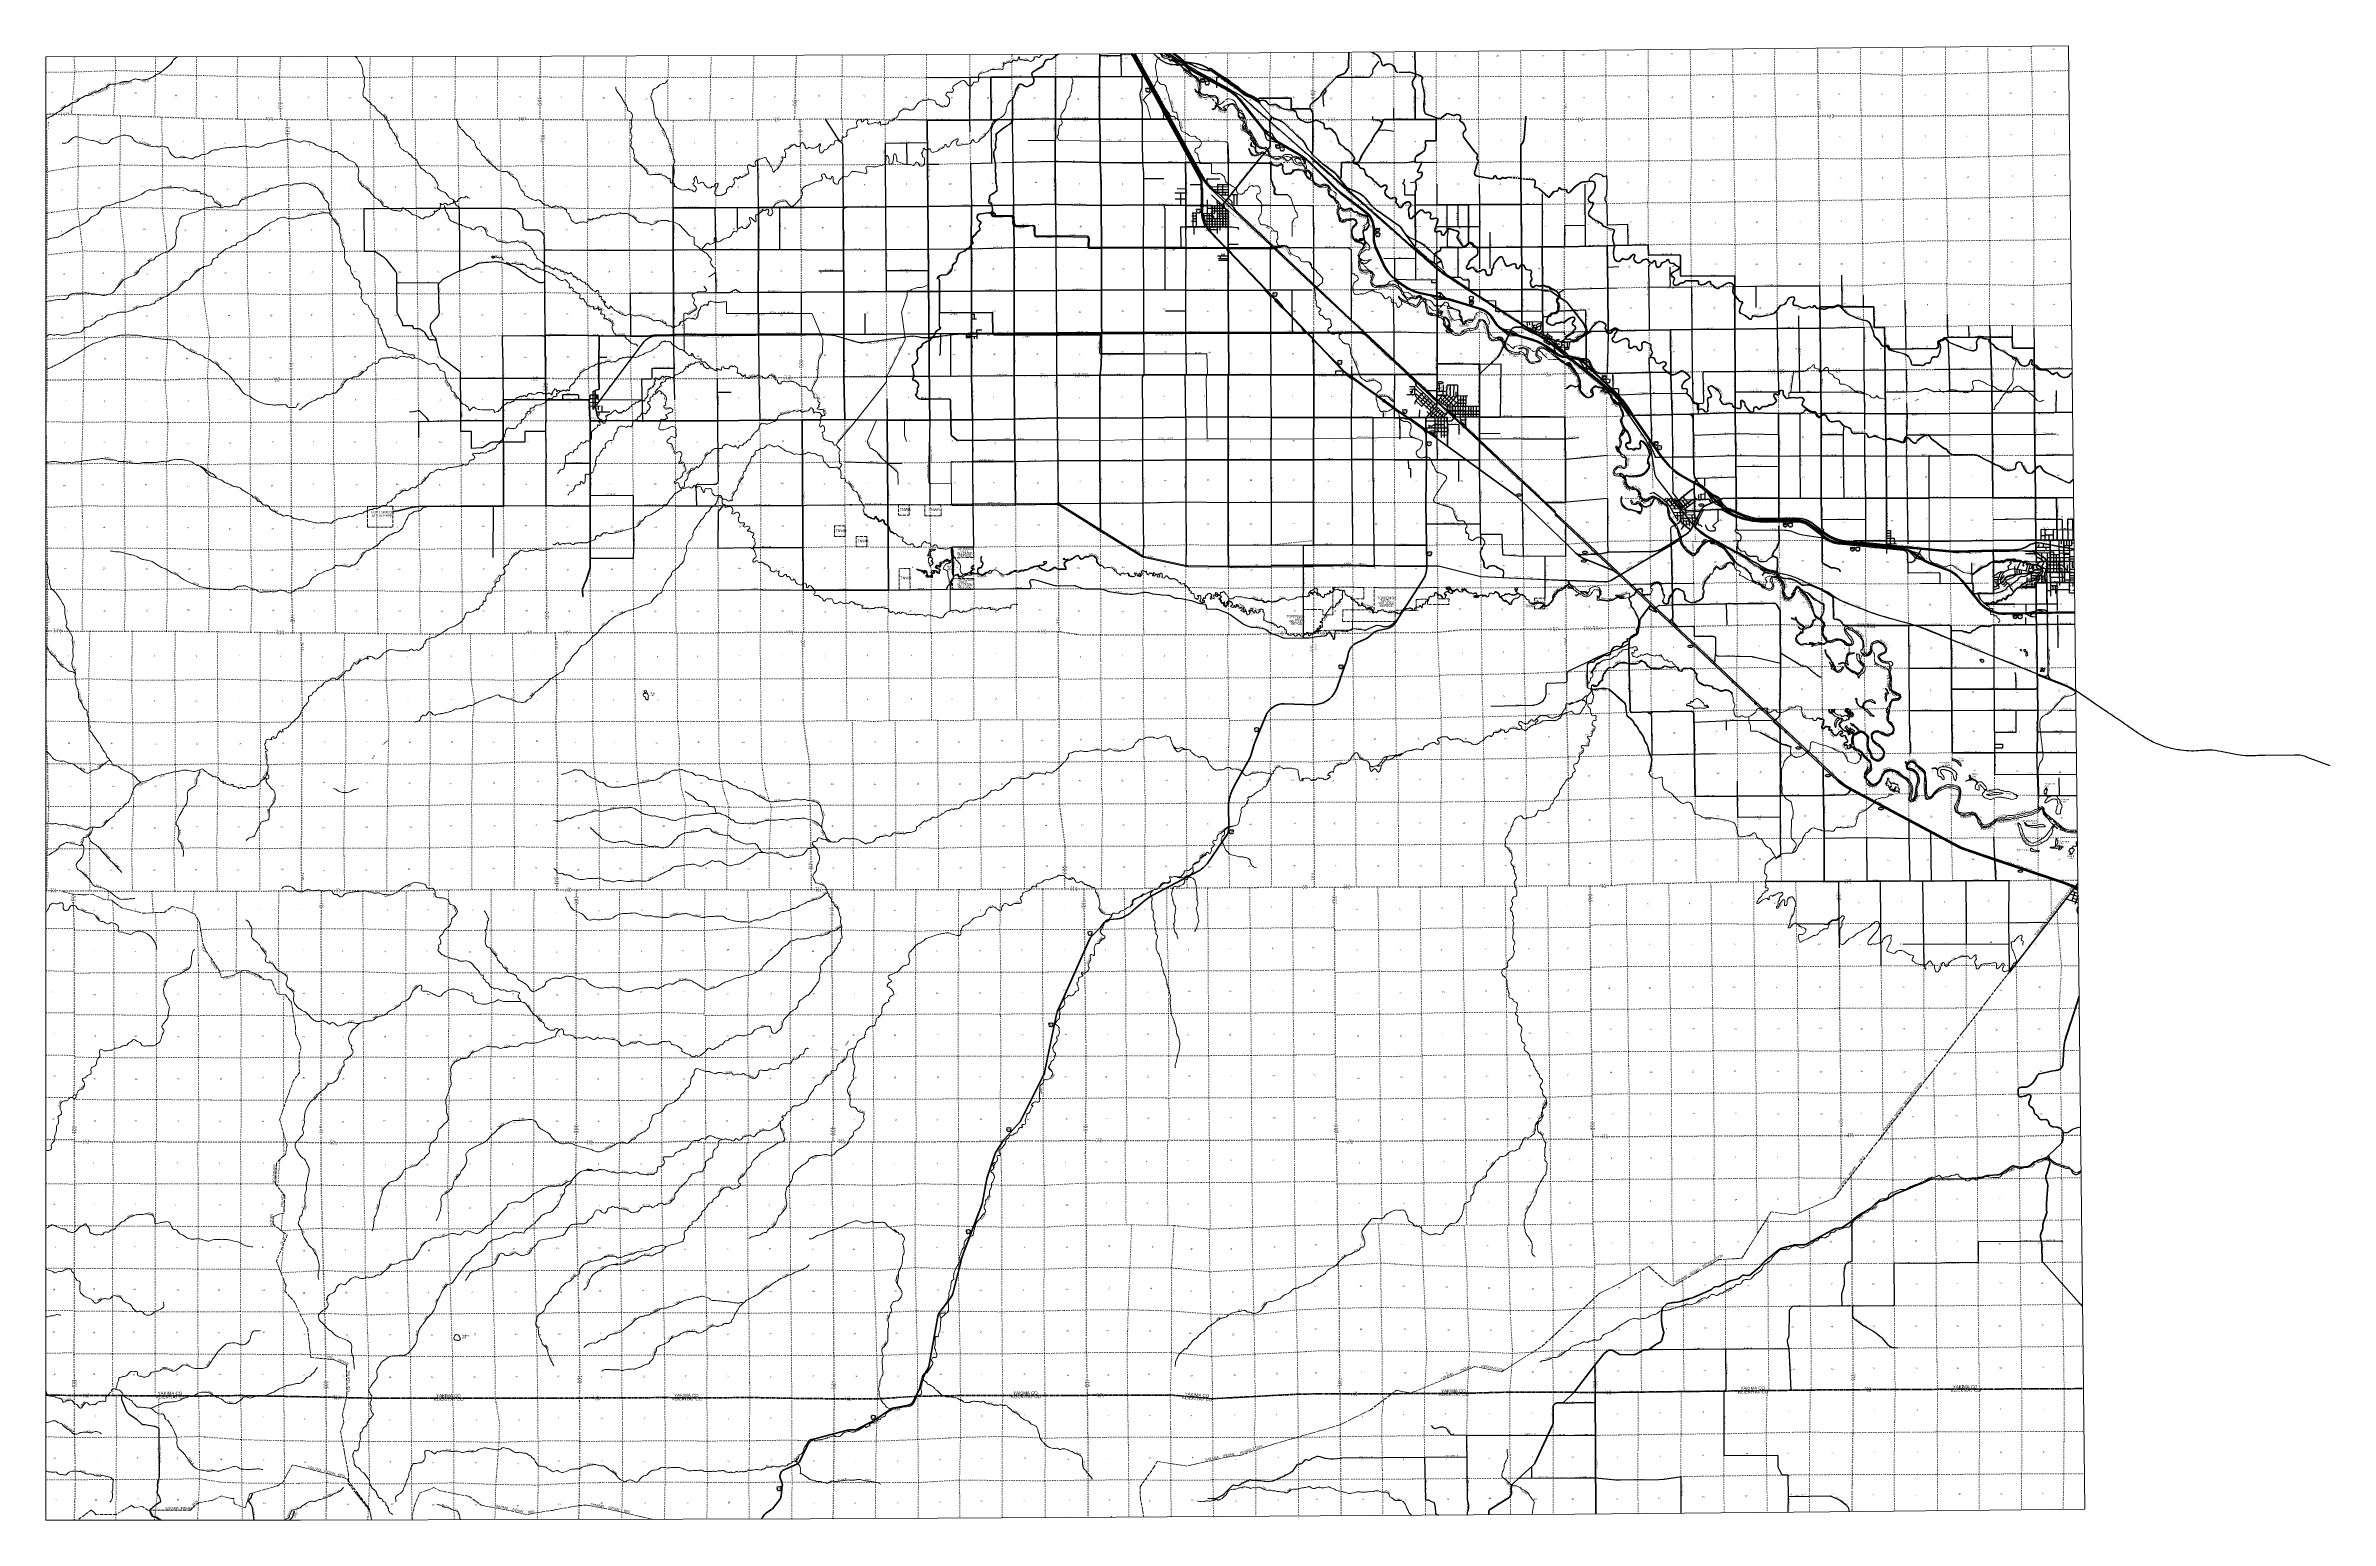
# Model space of a CAD drawing. Header units: feet. Extents: x -2 to 285336, y -549186 to -364975.
import ezdxf
from ezdxf.enums import TextEntityAlignment as Align

# ---------------------------------------------------------------- set-up
doc = ezdxf.new("R2010")
doc.units = ezdxf.units.FT
doc.header["$LTSCALE"] = 70
doc.header["$PDMODE"] = 32
doc.header["$PDSIZE"] = 35
for name, pattern in [('DOT_DASHED', [7.7, 5, -1.2, 0.3, -1.2]), ('DOTTED', [1.5, 0.3, -1.2]), ('LONG_DASH_SHORT_DASH', [9.9, 6, -1.2, 1.5, -1.2]), ('LONG_DASHED', [7.5, 6, -1.5]), ('MEDIUM_DASHED', [4.5, 3, -1.5])]:
    doc.linetypes.add(name, pattern=pattern)
for name, color, linetype, lineweight in [('11', 7, 'LONG_DASH_SHORT_DASH', 60), ('15', 7, 'Continuous', 25), ('16', 7, 'Continuous', 25), ('17', 7, 'Continuous', 25), ('18', 7, 'Continuous', 35), ('19', 7, 'Continuous', 25), ('20', 7, 'Continuous', 35), ('21', 7, 'Continuous', 25), ('23', 7, 'Continuous', 70), ('24', 7, 'Continuous', 25), ('25', 7, 'Continuous', 25), ('26', 7, 'Continuous', 40), ('27', 7, 'Continuous', 13), ('29', 7, 'Continuous', 25), ('31', 7, 'Continuous', 13), ('34', 7, 'Continuous', 25), ('39', 7, 'Continuous', 13), ('4', 7, 'Continuous', 13), ('41', 7, 'Continuous', 13), ('44', 7, 'DOT_DASHED', 13), ('55', 7, 'Continuous', 13), ('57', 7, 'Continuous', 13), ('59', 7, 'Continuous', 13), ('6', 7, 'DOTTED', 25), ('61', 7, 'Continuous', 13), ('63', 7, 'Continuous', 25), ('7', 7, 'DOTTED', 13)]:
    doc.layers.add(name, color=color, linetype=linetype, lineweight=lineweight)
doc.layers.add('12', color=7, linetype='Continuous')
doc.layers.add('30', color=7, linetype='Continuous')

msp = doc.modelspace()

# ---------------------------------------------------------------- linework, layer by layer
at = {"layer": '11'}
msp.add_line((222690.5, -532887.04), (254504.17, -532734.82), dxfattribs=at)
for points in [[(0, -533562.05), (19122.68, -533662.84), (24302.72, -533606.7), (31813.13, -533731.92)], [(127252.91, -533584.08), (140432.49, -533531.7), (145716.02, -534001), (156375.89, -533429.52), (159065.72, -533392.31)], [(159065.72, -533392.31), (166906.9, -533379.19), (177543.2, -533311.15), (182856.69, -533171.7), (190878.55, -533194.23)], [(190878.55, -533194.23), (193509.47, -533235.03), (222690.5, -532887.04)], [(31813.13, -533731.92), (40342.55, -533925.25), (63626.87, -533907.88)], [(95440.89, -533978.19), (93177.27, -533946.8), (87940.22, -533839.73), (82581.58, -533900.18), (77322.79, -533857.54), (72016.17, -533881.5), (71955.91, -533881.86), (66687.48, -533909.62), (63626.87, -533907.88)], [(127252.91, -533584.08), (124810.52, -533587.71), (119527.24, -533592.43), (114161.68, -533606.42), (108904.78, -533684.36), (103909.35, -534017.07), (98459.52, -533998.35), (95440.89, -533978.19)]]:
    msp.add_lwpolyline(points, dxfattribs=at)
at = {"layer": '15'}
for p, q in [((144234.5, -369206.98), (144510.91, -369206.98)), ((144510.91, -369552.56), (144447.02, -369534.6)), ((144507.21, -369075.51), (144510.11, -369072.6)), ((144513.28, -369074.98), (144509.85, -369072.6)), ((144510.38, -369552.82), (144574.01, -369534.08)), ((153596.08, -377439.56), (153872.49, -377439.56)), ((153872.49, -377785.14), (153808.6, -377767.18)), ((153868.79, -377308.09), (153871.69, -377305.18)), ((153874.86, -377307.56), (153871.43, -377305.18)), ((153871.96, -377785.4), (153935.59, -377766.66)), ((166067.68, -387895.85), (166344.09, -387895.85)), ((166340.39, -387764.38), (166343.29, -387761.47)), ((166346.46, -387763.85), (166343.03, -387761.47)), ((166344.09, -388241.43), (166280.2, -388223.47)), ((166343.56, -388241.69), (166407.19, -388222.95)), ((177793.85, -396974.12), (178070.26, -396974.12)), ((178070.26, -397319.7), (178006.37, -397301.74)), ((178066.56, -396842.65), (178069.46, -396839.74)), ((178072.63, -396842.12), (178069.2, -396839.74)), ((178069.73, -397319.96), (178133.36, -397301.22)), ((194374.56, -406314.5), (194650.97, -406314.5)), ((194650.97, -406660.08), (194587.08, -406642.12)), ((194647.27, -406183.03), (194650.17, -406180.12)), ((194653.34, -406182.5), (194649.91, -406180.12)), ((194650.44, -406660.34), (194714.07, -406641.6)), ((200843.86, -414543.27), (201120.27, -414543.27)), ((201120.27, -414888.85), (201056.38, -414870.89)), ((201116.57, -414411.8), (201119.47, -414408.89)), ((201122.64, -414411.27), (201119.21, -414408.89)), ((201119.74, -414889.11), (201183.37, -414870.37)), ((216992.35, -424739.42), (217268.76, -424739.42)), ((217268.76, -425085), (217204.87, -425067.04)), ((217265.06, -424607.95), (217267.96, -424605.04)), ((217271.13, -424607.42), (217267.7, -424605.04)), ((217268.23, -425085.26), (217331.86, -425066.52)), ((225396.89, -427749.92), (225673.3, -427749.92)), ((225669.6, -427618.45), (225672.5, -427615.54)), ((225675.67, -427617.92), (225672.24, -427615.54)), ((225673.3, -428095.5), (225609.41, -428077.54)), ((225672.77, -428095.76), (225736.4, -428077.02)), ((245689.05, -436205.54), (245965.46, -436205.54)), ((245965.46, -436551.12), (245901.57, -436533.16)), ((245961.76, -436074.07), (245964.66, -436071.16)), ((245967.83, -436073.54), (245964.4, -436071.16)), ((245964.93, -436551.38), (246028.56, -436532.64))]:
    msp.add_line(p, q, dxfattribs=at)
for points in [[(144786.27, -369206.98), (144510.38, -369206.98), (144510.91, -369206.98)], [(154147.85, -377439.56), (153871.96, -377439.56), (153872.49, -377439.56)], [(166619.45, -387895.85), (166343.56, -387895.85), (166344.09, -387895.85)], [(178345.62, -396974.12), (178069.73, -396974.12), (178070.26, -396974.12)], [(194926.33, -406314.5), (194650.44, -406314.5), (194650.97, -406314.5)], [(201395.63, -414543.27), (201119.74, -414543.27), (201120.27, -414543.27)], [(217544.12, -424739.42), (217268.23, -424739.42), (217268.76, -424739.42)], [(225948.66, -427749.92), (225672.77, -427749.92), (225673.3, -427749.92)], [(246240.82, -436205.54), (245964.93, -436205.54), (245965.46, -436205.54)]]:
    msp.add_lwpolyline(points, dxfattribs=at)
for centre, radius, start, end in [((144537.13, -369242.08), 306.13, 148.4444, 254.43382), ((144388.53, -368959.48), 165.66, 227.34169, 315.81206), ((144632.22, -368959.48), 165.66, 224.18847, 312.69397), ((144483.62, -369242.08), 306.13, 283.08087, 31.6248), ((153898.71, -377474.66), 306.13, 148.44432, 254.43374), ((153750.11, -377192.06), 165.66, 227.34214, 315.81185), ((153993.8, -377192.06), 165.66, 224.18847, 312.69397), ((153845.2, -377474.66), 306.13, 283.08086, 31.62486), ((166370.31, -387930.95), 306.13, 148.44438, 254.4338), ((166221.71, -387648.35), 165.66, 227.34238, 315.81174), ((166465.4, -387648.35), 165.66, 224.18822, 312.69406), ((166316.8, -387930.95), 306.13, 283.08088, 31.6248), ((178096.48, -397009.22), 306.13, 148.44438, 254.4338), ((177947.88, -396726.62), 165.66, 227.34212, 315.81184), ((178191.57, -396726.62), 165.66, 224.18769, 312.69424), ((178042.97, -397009.22), 306.13, 283.08087, 31.62483), ((194677.19, -406349.6), 306.13, 148.44434, 254.43375), ((194528.59, -406067), 165.66, 227.34264, 315.81164), ((194772.28, -406067), 165.66, 224.18794, 312.69414), ((194623.68, -406349.6), 306.13, 283.08088, 31.62479), ((201146.49, -414578.37), 306.13, 148.44434, 254.43375), ((200997.89, -414295.77), 165.66, 227.34209, 315.81184), ((201241.58, -414295.77), 165.66, 224.18822, 312.69406), ((201092.98, -414578.37), 306.13, 283.08087, 31.62482), ((217294.98, -424774.52), 306.13, 148.44436, 254.43378), ((217146.38, -424491.92), 165.66, 227.34207, 315.81184), ((217390.07, -424491.92), 165.66, 224.18821, 312.69406), ((217241.47, -424774.52), 306.13, 283.08086, 31.62486), ((225699.52, -427785.02), 306.13, 148.44438, 254.4338), ((225550.92, -427502.42), 165.66, 227.34266, 315.81164), ((225794.61, -427502.42), 165.66, 224.18791, 312.69414), ((225646.01, -427785.02), 306.13, 283.08086, 31.62486), ((245991.68, -436240.64), 306.13, 148.44434, 254.43375), ((245843.08, -435958.04), 165.66, 227.34235, 315.81173), ((246086.77, -435958.04), 165.66, 224.18821, 312.69405), ((245938.17, -436240.64), 306.13, 283.08085, 31.6249)]:
    msp.add_arc(centre, radius, start, end, dxfattribs=at)
at = {"layer": '16'}
for p, q in [((137398.56, -370329.01), (137449.87, -370270.25)), ((137641.63, -370264.28), (137641.35, -370264.48)), ((137833.72, -370270.16), (137885.11, -370329.01)), ((144831.53, -369450.82), (144882.84, -369392.06)), ((145074.6, -369386.09), (145074.32, -369386.29)), ((145266.69, -369391.97), (145318.08, -369450.82)), ((154193.64, -377683.39), (154244.95, -377624.63)), ((154436.71, -377618.66), (154436.43, -377618.86)), ((154628.8, -377624.54), (154680.19, -377683.39)), ((143739.59, -385445.13), (143790.9, -385386.37)), ((143982.66, -385380.4), (143982.38, -385380.6)), ((144174.75, -385386.28), (144226.14, -385445.13)), ((166124.1, -388400.35), (166175.41, -388341.59)), ((166367.17, -388335.62), (166366.89, -388335.82)), ((166559.26, -388341.5), (166610.65, -388400.35)), ((153284.23, -395868.62), (153335.54, -395809.86)), ((153527.3, -395803.89), (153527.02, -395804.09)), ((153719.39, -395809.77), (153770.78, -395868.62)), ((177810.45, -396340.82), (177861.76, -396282.06)), ((178053.52, -396276.09), (178053.24, -396276.29)), ((178245.61, -396281.97), (178297, -396340.82)), ((161394.56, -404342.77), (161445.87, -404284.01)), ((161637.63, -404278.04), (161637.35, -404278.24)), ((161829.72, -404283.92), (161881.11, -404342.77)), ((194882.26, -406661.14), (194933.57, -406602.38)), ((195125.33, -406596.41), (195125.05, -406596.61)), ((195317.42, -406602.29), (195368.81, -406661.14)), ((169497.48, -410482.12), (169548.79, -410423.36)), ((169740.55, -410417.39), (169740.27, -410417.59)), ((169932.64, -410423.27), (169984.03, -410482.12)), ((172540.23, -414513.07), (172591.54, -414454.31)), ((172783.3, -414448.34), (172783.02, -414448.54)), ((172975.39, -414454.22), (173026.78, -414513.07)), ((201303.77, -414994.74), (201355.08, -414935.98)), ((201546.84, -414930.01), (201546.56, -414930.21)), ((201738.93, -414935.89), (201790.32, -414994.74)), ((217673.39, -424661.57), (217724.7, -424602.81)), ((217916.46, -424596.84), (217916.18, -424597.04)), ((218108.55, -424602.72), (218159.94, -424661.57)), ((226070.84, -427684.6), (226122.15, -427625.84)), ((226313.91, -427619.87), (226313.63, -427620.07)), ((226506, -427625.75), (226557.39, -427684.6)), ((172601.65, -428255.46), (172652.96, -428196.7)), ((172844.72, -428190.73), (172844.44, -428190.93)), ((173036.81, -428196.61), (173088.2, -428255.46)), ((246354.96, -436117.63), (246406.27, -436058.87)), ((246598.03, -436052.9), (246597.75, -436053.1)), ((246790.12, -436058.78), (246841.51, -436117.63)), ((161526.64, -442378.74), (161577.95, -442319.98)), ((161769.71, -442314.01), (161769.43, -442314.21)), ((161961.8, -442319.89), (162013.19, -442378.74)), ((150994.56, -450230.48), (151045.87, -450171.72)), ((151237.63, -450165.75), (151237.35, -450165.95)), ((151429.72, -450171.63), (151481.11, -450230.48)), ((147846.49, -462978.19), (147897.8, -462919.43)), ((148089.56, -462913.46), (148089.28, -462913.66)), ((148281.65, -462919.34), (148333.04, -462978.19)), ((130187.34, -475665.5), (130238.65, -475606.74)), ((130430.41, -475600.77), (130430.13, -475600.97)), ((130622.5, -475606.65), (130673.89, -475665.5)), ((125304.72, -487099.5), (125356.03, -487040.74)), ((125547.79, -487034.77), (125547.51, -487034.97)), ((125739.88, -487040.65), (125791.27, -487099.5)), ((120048.13, -500183.67), (120099.44, -500124.91)), ((120291.2, -500118.94), (120290.92, -500119.14)), ((120483.29, -500124.82), (120534.68, -500183.67)), ((114989.09, -512937.22), (115040.4, -512878.46)), ((115232.16, -512872.49), (115231.88, -512872.69)), ((115424.25, -512878.37), (115475.64, -512937.22)), ((103119.03, -536128.05), (103170.34, -536069.29)), ((103362.1, -536063.32), (103361.82, -536063.52)), ((103554.19, -536069.2), (103605.58, -536128.05)), ((91350.5, -545030.92), (91401.81, -544972.16)), ((91593.57, -544966.19), (91593.29, -544966.39)), ((91785.66, -544972.07), (91837.05, -545030.92))]:
    msp.add_line(p, q, dxfattribs=at)
for centre, radius, start, end in [((137544.77, -370594.54), 151.42, 159.09177, 283.81923), ((137205.58, -370439.64), 222.05, 332.97043, 29.75871), ((137540.95, -370112.59), 182.07, 239.97227, 303.45418), ((137742.73, -370113.09), 181.52, 236.33975, 300.08743), ((137742.72, -370112.59), 182.07, 236.54582, 236.59441), ((137738.89, -370594.54), 151.42, 256.18077, 20.90823), ((138078.08, -370439.64), 222.05, 150.24129, 207.02957), ((144977.74, -369716.35), 151.42, 159.09177, 283.81923), ((144638.55, -369561.45), 222.05, 332.97043, 29.75871), ((144973.92, -369234.4), 182.07, 239.97227, 303.45418), ((145175.7, -369234.9), 181.52, 236.33975, 300.08743), ((145175.69, -369234.4), 182.07, 236.54582, 236.59441), ((145171.86, -369716.35), 151.42, 256.18077, 20.90823), ((145511.05, -369561.45), 222.05, 150.24129, 207.02957), ((154339.85, -377948.92), 151.42, 159.09177, 283.81923), ((154000.66, -377794.02), 222.05, 332.97043, 29.75871), ((154336.03, -377466.97), 182.07, 239.97227, 303.45418), ((154537.81, -377467.47), 181.52, 236.33975, 300.08743), ((154537.8, -377466.97), 182.07, 236.54582, 236.59441), ((154533.97, -377948.92), 151.42, 256.18077, 20.90823), ((154873.16, -377794.02), 222.05, 150.24129, 207.02957), ((143885.8, -385710.66), 151.42, 159.09177, 283.81923), ((143546.61, -385555.76), 222.05, 332.97043, 29.75871), ((143881.98, -385228.71), 182.07, 239.97227, 303.45418), ((144083.76, -385229.21), 181.52, 236.33975, 300.08743), ((144083.75, -385228.71), 182.07, 236.54582, 236.59441), ((144079.92, -385710.66), 151.42, 256.18077, 20.90823), ((144419.11, -385555.76), 222.05, 150.24129, 207.02957), ((166270.31, -388665.88), 151.42, 159.09177, 283.81923), ((165931.12, -388510.98), 222.05, 332.97043, 29.75871), ((166266.49, -388183.93), 182.07, 239.97227, 303.45418), ((166468.27, -388184.43), 181.52, 236.33975, 300.08743), ((166468.26, -388183.93), 182.07, 236.54582, 236.59441), ((166464.43, -388665.88), 151.42, 256.18077, 20.90823), ((166803.62, -388510.98), 222.05, 150.24129, 207.02957), ((153430.44, -396134.15), 151.42, 159.09177, 283.81923), ((153091.25, -395979.25), 222.05, 332.97043, 29.75871), ((153426.62, -395652.2), 182.07, 239.97227, 303.45418), ((153628.4, -395652.7), 181.52, 236.33975, 300.08743), ((153628.39, -395652.2), 182.07, 236.54582, 236.59441), ((153624.56, -396134.15), 151.42, 256.18077, 20.90823), ((153963.75, -395979.25), 222.05, 150.24129, 207.02957), ((177956.66, -396606.35), 151.42, 159.09177, 283.81923), ((177617.47, -396451.45), 222.05, 332.97043, 29.75871), ((177952.84, -396124.4), 182.07, 239.97227, 303.45418), ((178154.62, -396124.9), 181.52, 236.33975, 300.08743), ((178154.61, -396124.4), 182.07, 236.54582, 236.59441), ((178150.78, -396606.35), 151.42, 256.18077, 20.90823), ((178489.97, -396451.45), 222.05, 150.24129, 207.02957), ((161540.77, -404608.3), 151.42, 159.09177, 283.81923), ((161201.58, -404453.4), 222.05, 332.97043, 29.75871), ((161536.95, -404126.35), 182.07, 239.97227, 303.45418), ((161738.73, -404126.85), 181.52, 236.33975, 300.08743), ((161738.72, -404126.35), 182.07, 236.54582, 236.59441), ((161734.89, -404608.3), 151.42, 256.18077, 20.90823), ((162074.08, -404453.4), 222.05, 150.24129, 207.02957), ((195028.47, -406926.67), 151.42, 159.09177, 283.81923), ((194689.28, -406771.77), 222.05, 332.97043, 29.75871), ((195024.65, -406444.72), 182.07, 239.97227, 303.45418), ((195226.43, -406445.22), 181.52, 236.33975, 300.08743), ((195226.42, -406444.72), 182.07, 236.54582, 236.59441), ((195222.59, -406926.67), 151.42, 256.18077, 20.90823), ((195561.78, -406771.77), 222.05, 150.24129, 207.02957), ((169643.69, -410747.65), 151.42, 159.09177, 283.81923), ((169304.5, -410592.75), 222.05, 332.97043, 29.75871), ((169639.87, -410265.7), 182.07, 239.97227, 303.45418), ((169841.65, -410266.2), 181.52, 236.33975, 300.08743), ((169841.64, -410265.7), 182.07, 236.54582, 236.59441), ((169837.81, -410747.65), 151.42, 256.18077, 20.90823), ((170177, -410592.75), 222.05, 150.24129, 207.02957), ((172686.44, -414778.6), 151.42, 159.09177, 283.81923), ((172347.25, -414623.7), 222.05, 332.97043, 29.75871), ((172682.62, -414296.65), 182.07, 239.97227, 303.45418), ((172884.4, -414297.15), 181.52, 236.33975, 300.08743), ((172884.39, -414296.65), 182.07, 236.54582, 236.59441), ((172880.56, -414778.6), 151.42, 256.18077, 20.90823), ((173219.75, -414623.7), 222.05, 150.24129, 207.02957), ((201449.98, -415260.27), 151.42, 159.09177, 283.81923), ((201110.79, -415105.37), 222.05, 332.97043, 29.75871), ((201446.16, -414778.32), 182.07, 239.97227, 303.45418), ((201647.94, -414778.82), 181.52, 236.33975, 300.08743), ((201647.93, -414778.32), 182.07, 236.54582, 236.59441), ((201644.1, -415260.27), 151.42, 256.18077, 20.90823), ((201983.29, -415105.37), 222.05, 150.24129, 207.02957), ((217819.6, -424927.1), 151.42, 159.09177, 283.81923), ((217480.41, -424772.2), 222.05, 332.97043, 29.75871), ((217815.78, -424445.15), 182.07, 239.97227, 303.45418), ((218017.56, -424445.65), 181.52, 236.33975, 300.08743), ((218017.55, -424445.15), 182.07, 236.54582, 236.59441), ((218013.72, -424927.1), 151.42, 256.18077, 20.90823), ((218352.91, -424772.2), 222.05, 150.24129, 207.02957), ((226217.05, -427950.13), 151.42, 159.09177, 283.81923), ((225877.86, -427795.23), 222.05, 332.97043, 29.75871), ((226213.23, -427468.18), 182.07, 239.97227, 303.45418), ((226415.01, -427468.68), 181.52, 236.33975, 300.08743), ((226415, -427468.18), 182.07, 236.54582, 236.59441), ((226411.17, -427950.13), 151.42, 256.18077, 20.90823), ((226750.36, -427795.23), 222.05, 150.24129, 207.02957), ((172747.86, -428520.99), 151.42, 159.09177, 283.81923), ((172408.67, -428366.09), 222.05, 332.97043, 29.75871), ((172744.04, -428039.04), 182.07, 239.97227, 303.45418), ((172945.82, -428039.54), 181.52, 236.33975, 300.08743), ((172945.81, -428039.04), 182.07, 236.54582, 236.59441), ((172941.98, -428520.99), 151.42, 256.18077, 20.90823), ((173281.17, -428366.09), 222.05, 150.24129, 207.02957), ((246501.17, -436383.16), 151.42, 159.09177, 283.81923), ((246161.98, -436228.26), 222.05, 332.97043, 29.75871), ((246497.35, -435901.21), 182.07, 239.97227, 303.45418), ((246699.13, -435901.71), 181.52, 236.33975, 300.08743), ((246699.12, -435901.21), 182.07, 236.54582, 236.59441), ((246695.29, -436383.16), 151.42, 256.18077, 20.90823), ((247034.48, -436228.26), 222.05, 150.24129, 207.02957), ((161672.85, -442644.27), 151.42, 159.09177, 283.81923), ((161333.66, -442489.37), 222.05, 332.97043, 29.75871), ((161669.03, -442162.32), 182.07, 239.97227, 303.45418), ((161870.81, -442162.82), 181.52, 236.33975, 300.08743), ((161870.8, -442162.32), 182.07, 236.54582, 236.59441), ((161866.97, -442644.27), 151.42, 256.18077, 20.90823), ((162206.16, -442489.37), 222.05, 150.24129, 207.02957), ((151140.77, -450496.01), 151.42, 159.09177, 283.81923), ((150801.58, -450341.11), 222.05, 332.97043, 29.75871), ((151136.95, -450014.06), 182.07, 239.97227, 303.45418), ((151338.73, -450014.56), 181.52, 236.33975, 300.08743), ((151338.72, -450014.06), 182.07, 236.54582, 236.59441), ((151334.89, -450496.01), 151.42, 256.18077, 20.90823), ((151674.08, -450341.11), 222.05, 150.24129, 207.02957), ((147992.7, -463243.72), 151.42, 159.09177, 283.81923), ((147653.51, -463088.82), 222.05, 332.97043, 29.75871), ((147988.88, -462761.77), 182.07, 239.97227, 303.45418), ((148190.66, -462762.27), 181.52, 236.33975, 300.08743), ((148190.65, -462761.77), 182.07, 236.54582, 236.59441), ((148186.82, -463243.72), 151.42, 256.18077, 20.90823), ((148526.01, -463088.82), 222.05, 150.24129, 207.02957), ((130333.55, -475931.03), 151.42, 159.09177, 283.81923), ((129994.36, -475776.13), 222.05, 332.97043, 29.75871), ((130329.73, -475449.08), 182.07, 239.97227, 303.45418), ((130531.51, -475449.58), 181.52, 236.33975, 300.08743), ((130531.5, -475449.08), 182.07, 236.54582, 236.59441), ((130527.67, -475931.03), 151.42, 256.18077, 20.90823), ((130866.86, -475776.13), 222.05, 150.24129, 207.02957), ((125450.93, -487365.03), 151.42, 159.09177, 283.81923), ((125111.74, -487210.13), 222.05, 332.97043, 29.75871), ((125447.11, -486883.08), 182.07, 239.97227, 303.45418), ((125648.89, -486883.58), 181.52, 236.33975, 300.08743), ((125648.88, -486883.08), 182.07, 236.54582, 236.59441), ((125645.05, -487365.03), 151.42, 256.18077, 20.90823), ((125984.24, -487210.13), 222.05, 150.24129, 207.02957), ((120194.34, -500449.2), 151.42, 159.09177, 283.81923), ((119855.15, -500294.3), 222.05, 332.97043, 29.75871), ((120190.52, -499967.25), 182.07, 239.97227, 303.45418), ((120392.3, -499967.75), 181.52, 236.33975, 300.08743), ((120392.29, -499967.25), 182.07, 236.54582, 236.59441), ((120388.46, -500449.2), 151.42, 256.18077, 20.90823), ((120727.65, -500294.3), 222.05, 150.24129, 207.02957), ((115135.3, -513202.75), 151.42, 159.09177, 283.81923), ((114796.11, -513047.85), 222.05, 332.97043, 29.75871), ((115131.48, -512720.8), 182.07, 239.97227, 303.45418), ((115333.26, -512721.3), 181.52, 236.33975, 300.08743), ((115333.25, -512720.8), 182.07, 236.54582, 236.59441), ((115329.42, -513202.75), 151.42, 256.18077, 20.90823), ((115668.61, -513047.85), 222.05, 150.24129, 207.02957), ((103265.24, -536393.58), 151.42, 159.09177, 283.81923), ((102926.05, -536238.68), 222.05, 332.97043, 29.75871), ((103261.42, -535911.63), 182.07, 239.97227, 303.45418), ((103463.2, -535912.13), 181.52, 236.33975, 300.08743), ((103463.19, -535911.63), 182.07, 236.54582, 236.59441), ((103459.36, -536393.58), 151.42, 256.18077, 20.90823), ((103798.55, -536238.68), 222.05, 150.24129, 207.02957), ((91492.89, -544814.5), 182.07, 239.97227, 303.45418), ((91694.67, -544815), 181.52, 236.33975, 300.08743), ((91694.66, -544814.5), 182.07, 236.54582, 236.59441), ((91496.71, -545296.45), 151.42, 159.09177, 283.81923), ((91157.52, -545141.55), 222.05, 332.97043, 29.75871), ((91690.83, -545296.45), 151.42, 256.18077, 20.90823), ((92030.02, -545141.55), 222.05, 150.24129, 207.02957)]:
    msp.add_arc(centre, radius, start, end, dxfattribs=at)
for centre, major_axis, start_param, end_param in [((137600.11, -370793.36), (-19.56, 51.67), 4.958777693, 6.283185307), ((137683.56, -370793.36), (19.56, 51.67), 0, 1.326375425), ((145033.08, -369915.17), (-19.56, 51.67), 4.958777693, 6.283185307), ((145116.53, -369915.17), (19.56, 51.67), 0, 1.326375425), ((154395.19, -378147.74), (-19.56, 51.67), 4.958777693, 6.283185307), ((154478.64, -378147.74), (19.56, 51.67), 0, 1.326375425), ((143941.14, -385909.48), (-19.56, 51.67), 4.958777693, 6.283185307), ((144024.59, -385909.48), (19.56, 51.67), 0, 1.326375425), ((166325.65, -388864.7), (-19.56, 51.67), 4.958777693, 6.283185307), ((166409.1, -388864.7), (19.56, 51.67), 0, 1.326375425), ((153485.78, -396332.97), (-19.56, 51.67), 4.958777693, 6.283185307), ((153569.23, -396332.97), (19.56, 51.67), 0, 1.326375425), ((178012, -396805.17), (-19.56, 51.67), 4.958777693, 6.283185307), ((178095.45, -396805.17), (19.56, 51.67), 0, 1.326375425), ((161596.11, -404807.12), (-19.56, 51.67), 4.958777693, 6.283185307), ((161679.56, -404807.12), (19.56, 51.67), 0, 1.326375425), ((195083.81, -407125.49), (-19.56, 51.67), 4.958777693, 6.283185307), ((195167.26, -407125.49), (19.56, 51.67), 0, 1.326375425), ((169699.03, -410946.47), (-19.56, 51.67), 4.958777693, 6.283185307), ((169782.48, -410946.47), (19.56, 51.67), 0, 1.326375425), ((172741.78, -414977.42), (-19.56, 51.67), 4.958777693, 6.283185307), ((172825.23, -414977.42), (19.56, 51.67), 0, 1.326375425), ((201505.32, -415459.09), (-19.56, 51.67), 4.958777693, 6.283185307), ((201588.77, -415459.09), (19.56, 51.67), 0, 1.326375425), ((217874.94, -425125.92), (-19.56, 51.67), 4.958777693, 6.283185307), ((217958.39, -425125.92), (19.56, 51.67), 0, 1.326375425), ((172803.2, -428719.81), (-19.56, 51.67), 4.958777693, 6.283185307), ((172886.65, -428719.81), (19.56, 51.67), 0, 1.326375425), ((226272.39, -428148.95), (-19.56, 51.67), 4.958777693, 6.283185307), ((226355.84, -428148.95), (19.56, 51.67), 0, 1.326375425), ((246556.51, -436581.98), (-19.56, 51.67), 4.958777693, 6.283185307), ((246639.96, -436581.98), (19.56, 51.67), 0, 1.326375425), ((161728.19, -442843.09), (-19.56, 51.67), 4.958777693, 6.283185307), ((161811.64, -442843.09), (19.56, 51.67), 0, 1.326375425), ((151196.11, -450694.83), (-19.56, 51.67), 4.958777693, 6.283185307), ((151279.56, -450694.83), (19.56, 51.67), 0, 1.326375425), ((148048.04, -463442.54), (-19.56, 51.67), 4.958777693, 6.283185307), ((148131.49, -463442.54), (19.56, 51.67), 0, 1.326375425), ((130388.89, -476129.85), (-19.56, 51.67), 4.958777693, 6.283185307), ((130472.34, -476129.85), (19.56, 51.67), 0, 1.326375425), ((125506.27, -487563.85), (-19.56, 51.67), 4.958777693, 6.283185307), ((125589.72, -487563.85), (19.56, 51.67), 0, 1.326375425), ((120249.68, -500648.02), (-19.56, 51.67), 4.958777693, 6.283185307), ((120333.13, -500648.02), (19.56, 51.67), 0, 1.326375425), ((115190.64, -513401.57), (-19.56, 51.67), 4.958777693, 6.283185307), ((115274.09, -513401.57), (19.56, 51.67), 0, 1.326375425), ((103320.58, -536592.4), (-19.56, 51.67), 4.958777693, 6.283185307), ((103404.03, -536592.4), (19.56, 51.67), 0, 1.326375425), ((91552.05, -545495.27), (-19.56, 51.67), 4.958777693, 6.283185307), ((91635.5, -545495.27), (19.56, 51.67), 0, 1.326375425)]:
    msp.add_ellipse(centre, major_axis=major_axis, ratio=0.929097, start_param=start_param, end_param=end_param, dxfattribs=at)
at = {"layer": '17'}
for centre in [(174183.27, -398240.57), (174196.33, -407070.97), (173195, -413210.57), (184010.07, -421097.94), (206775.63, -422342.67), (192103.59, -429364.19), (192245.46, -428269.99), (205406.43, -440013.34), (218906.19, -452706.74), (222587.88, -456171.28), (229225.15, -460270.53), (246627.1, -468094.3)]:
    msp.add_ellipse(centre, major_axis=(-309.24, 1), ratio=0.500121, dxfattribs=at)
at = {"layer": '18'}
for p, q in [((152511.22, -375874.51), (152131.19, -375397.52)), ((153862.65, -376930.23), (153859.24, -376928.02)), ((175075, -396668.23), (175066.34, -396666.09)), ((246798.09, -435942.89), (248353.86, -435911.76))]:
    msp.add_line(p, q, dxfattribs=at)
for points in [[(152138.42, -375567.09), (149062.23, -371706.09), (149043.58, -371682.68), (149018.87, -371656.09), (148716.59, -371330.71), (148354.37, -371014.63), (147961.09, -370738.15), (147660.62, -370566.21), (147637.71, -370553.1), (147610.62, -370538.4), (146334.94, -369845.82), (143504.99, -368309.41), (143480.43, -368296.08), (143454.99, -368280.74), (143063.83, -368044.92), (143041.09, -368031.21), (143013.83, -368008.7), (142816.99, -367846.23), (142646.8, -367673.58), (142623.37, -367649.81), (142600.91, -367623.58), (142543.16, -367556.14), (141871.64, -366777.41), (141854.22, -366760.69), (141714.4, -366626.54), (141678.21, -366596.42), (141654.31, -366576.53), (141628.21, -366557.42), (140775.99, -365933.69)], [(152131.19, -375397.52), (149120.52, -371618.78), (148786.19, -371258.9), (148416.08, -370935.94), (148014.24, -370653.44), (147683.33, -370464.09), (146378.17, -369755.5), (143529.88, -368209.14), (143098.37, -367949), (142884.6, -367772.54), (142698.28, -367583.54), (141956.71, -366721.14), (141784.83, -366555.25), (141715.77, -366497.6), (140917.91, -365932.81)], [(152435.83, -375940.22), (152434.77, -375939.04), (152138.42, -375567.09)], [(152461.84, -375968.44), (152461.05, -375968.44), (152435.83, -375940.22)], [(152461.84, -375968.44), (152459.27, -375965.66), (152435.83, -375940.22)], [(154108.42, -377208.18), (154083.42, -377192.01), (153276.96, -376670.45), (153252.99, -376654.95), (153226.96, -376635.89), (152962.68, -376442.43), (152560.9, -376075.92), (152461.84, -375968.44)], [(152572.28, -375942.2), (152535.61, -375901.8), (152511.22, -375874.51)], [(152572.28, -375942.2), (152533.77, -375899.51), (152511.22, -375874.51)], [(153859.24, -376928.02), (153309.42, -376572.44), (152965.11, -376315.37), (152959.82, -376310.96), (152572.28, -375942.2)], [(158008.18, -379630.97), (157850.82, -379468.75), (157472.66, -379133.53), (157061.53, -378839.67), (157019.65, -378812.34), (156648.87, -378578.03), (154159.49, -377122.21), (153862.65, -376930.23)], [(158009.1, -379765.15), (157791.41, -379550.62), (157780.66, -379540.01), (157410.33, -379211.73), (157031.88, -378941.22), (157008.02, -378924.16), (156981.88, -378907.1), (156965.61, -378896.48), (156596.9, -378663.48), (154133.42, -377222.81), (154108.42, -377208.18)], [(173585.96, -396204.17), (173585.72, -396204.12), (171717.39, -395841.7), (171655.55, -395828.35), (171114.6, -395678.17), (170592.32, -395472.28), (170094.41, -395212.91), (169651.35, -394919.48), (169626.06, -394902.73), (169601.35, -394885.5), (168947.7, -394429.76), (168601.43, -394162.3), (168161.92, -393754.29), (167767.47, -393302.58), (167422.4, -392812.12), (167144.41, -392313.27), (167133.58, -392293.84), (167119.67, -392263.27), (166147.53, -390126.69), (166136.91, -390103.35), (166127.11, -390076.69), (166087.54, -389969.06), (166006.25, -389680.66), (165955.55, -389385.34), (165937.71, -389112.51), (165936.01, -389086.48), (165936.2, -389062.51), (165944, -388085.33), (165942.48, -387961.6), (165912.07, -387592.16), (165843.21, -387227.92), (165736.66, -386872.87), (165604.04, -386555.91), (165592.59, -386528.55), (165579.62, -386505.91), (165546.05, -386447.3), (165401.01, -386231.57), (165234.21, -386032.2), (165072.49, -385875.56), (165047.54, -385851.39), (165022.49, -385832.14), (161746.97, -383314.65), (161725.05, -383297.81), (161696.97, -383272.46), (161163.93, -382791.29), (161139.59, -382769.31), (161114.05, -382743.72), (158008.18, -379630.97)], [(172641, -396130.87), (171695.23, -395947.4), (171646.33, -395936.91), (171094.08, -395785.18), (170560.73, -395576.55), (170052.1, -395313.31), (169573.77, -394998.35), (168891.19, -394522.1), (168532.19, -394245.18), (168084.4, -393829.49), (167682.52, -393369.27), (167330.94, -392869.55), (167047.45, -392360.83), (167036.36, -392340.92), (167022.67, -392310.83), (166048.11, -390168.95), (166037.09, -390144.75), (166027.61, -390118.95), (165985.27, -390003.76), (165900.91, -389704.48), (165848.3, -389398.02), (165829.64, -389112.75), (165827.99, -389087.62), (165828.19, -389062.75), (165836, -388084.77), (165834.19, -387954.22), (165803.61, -387596.14), (165735.76, -387243.21), (165631.4, -386899.31), (165502.29, -386593.41), (165492.95, -386571.28), (165476.86, -386543.41), (165453.4, -386502.78), (165314.66, -386296.44), (165155.12, -386105.74), (164976.51, -385932.75), (161681.17, -383400.29), (161656.17, -383381.08), (161633.88, -383356.08), (161089.62, -382864.78), (161064.62, -382847.09), (161039.84, -382822.09), (158009.1, -379765.15)], [(173764.04, -396352.42), (173564.28, -396309.98), (172641, -396130.87)], [(173760.68, -396241.29), (173680.08, -396224.17), (173585.96, -396204.17)], [(174858, -396503.36), (174067.91, -396307.71), (174035.28, -396299.63), (174017.91, -396295.94), (173817.16, -396253.29), (173760.68, -396241.29)], [(175066.34, -396666.09), (174046.72, -396413.61), (174014.3, -396405.58), (173996.72, -396401.85), (173818.03, -396363.89), (173764.04, -396352.42)], [(182025.04, -400397.57), (181978.73, -400373.07), (181762.41, -400244.02), (181560.77, -400093.06), (181376.01, -399921.86), (181210.16, -399732.27), (181067.15, -399529.39), (181051.55, -399504.7), (181035.05, -399479.39), (180597, -398807.38), (180581.43, -398783.5), (180561.86, -398757.38), (180555.77, -398749.26), (180373.46, -398534.22), (180169.66, -398339.41), (179946.62, -398166.97), (179706.78, -398018.79), (179452.76, -397896.49), (179212.35, -397810.37), (179187.57, -397801.49), (179162.35, -397793.58), (177429.69, -397250.38), (175270.34, -396604.75), (175245.34, -396599.27), (175220.34, -396593.08), (174858, -396503.36)], [(181679.32, -400314.86), (181666.82, -400307.1), (181459.11, -400145.8), (181269.39, -399963.68), (181099.76, -399762.72), (180973.76, -399577.83), (180956.57, -399552.59), (180940.41, -399527.83), (180509.92, -398867.89), (180494.46, -398844.19), (180474.75, -398817.89), (180471.44, -398813.48), (180296.3, -398606.9), (180100.53, -398419.76), (179886.27, -398254.11), (179655.86, -398111.76), (179411.84, -397994.27), (179156.87, -397902.94), (177398.31, -397353.72), (175239.53, -396708.26), (175214.53, -396700.79), (175189.53, -396696.59), (175075, -396668.23)], [(183967.49, -401271.36), (183405.64, -401104.93), (183380.91, -401097.6), (183355.64, -401088.76), (182794.14, -400889.55), (182420, -400732.83), (182400.89, -400724.83), (182370, -400707.94), (181915.26, -400459.28), (181887.74, -400444.24), (181865.26, -400430.28), (181679.32, -400314.86)], [(183887.45, -401134.56), (183437.43, -401001.68), (183413.26, -400994.54), (183387.43, -400985.52), (182837.39, -400790.5), (182464, -400634.2), (182447.43, -400627.26), (182414, -400609.08), (182025.04, -400397.57)], [(189811.09, -403858.95), (189430.48, -403768.69), (189413.05, -403764.56), (189380.48, -403753.05), (189261.92, -403711.17), (189089.24, -403630.91), (188925.89, -403533.04), (188798.02, -403436.95), (188769.15, -403415.25), (188748.02, -403400.89), (187341.76, -402445.3), (187316.76, -402429.67), (187291.76, -402412.88), (186820.1, -402124.07), (186314.42, -401883.08), (185811.32, -401705.11), (185769.02, -401690.15), (185761.32, -401687.88), (183887.45, -401134.56)], [(189811.77, -403940.95), (189403.22, -403871.54), (189381.49, -403867.85), (189353.22, -403857.86), (189221.59, -403811.36), (189038.66, -403726.34), (188865.61, -403622.66), (188729.34, -403520.25), (188708.8, -403504.81), (188679.34, -403484.79), (187280.24, -402534.06), (187255.24, -402518.43), (187230.24, -402501.69), (186768.6, -402219), (186273.13, -401982.87), (185780.68, -401808.67), (185777.24, -401807.45), (185730.68, -401793.66), (183967.49, -401271.36)], [(191369.11, -404099.27), (191330.22, -404086.46), (191160.3, -404049.6), (190987.45, -404030.71), (190376.91, -403960.62), (189811.09, -403858.96)], [(191293.38, -404160.22), (191147.45, -404128.57), (191005.94, -404113.1), (190980.94, -404110.44), (190955.94, -404107.74), (190491.65, -404057.62), (189811.77, -403940.96)], [(193328.73, -405779.44), (192843.64, -405318.42), (192824.5, -405300.23), (192793.64, -405270.01), (192463.46, -404946.64), (192188.63, -404692.89), (192093.51, -404612.19), (191762.92, -404368.48), (191760.27, -404366.74), (191617.29, -404283.39), (191466.38, -404215.45), (191309.19, -404163.65), (191293.38, -404160.22)], [(193315.57, -405628.97), (192890.93, -405225.4), (192460.27, -404808.86), (192153.09, -404548.5), (192129.8, -404529.98), (191806.9, -404301.66), (191804.12, -404299.83), (191653.9, -404212.27), (191495.36, -404140.88), (191369.11, -404099.27)], [(198290.84, -411237.42), (198283.64, -411223.23), (198163.26, -410994.45), (197613.15, -410070.92), (196945.04, -409177.14), (196187.17, -408358.09), (193315.57, -405628.97)], [(198179.46, -411238.38), (198140.52, -411162.29), (197530.03, -410126.52), (196868.19, -409241.12), (196140.56, -408454.75), (196117.6, -408429.93), (196092.43, -408406.01), (193328.73, -405779.44)], [(207596.31, -420914.12), (207565.67, -420883.78), (207518.47, -420837.06), (207515.67, -420834.31), (207144, -420469.33), (206708.78, -420123.39), (206261.03, -419838.35), (206236.33, -419822.9), (206211.03, -419809.22), (206084.79, -419740.97), (205943.23, -419662.9), (204449.93, -418839.37), (204425.29, -418825.78), (204399.93, -418810.14), (203814.05, -418448.89), (203245.59, -418010.2), (202726.09, -417514.5), (202619.19, -417398.08), (202598.28, -417375.32), (202576.21, -417348.08), (201813.9, -416407.48), (201536.85, -416041.01), (201515.23, -416012.34), (201500.28, -415991.01), (198306.6, -411434.51), (198179.46, -411238.38)], [(207669.58, -420845.93), (207614.37, -420791.28), (207210.23, -420394.41), (206766.82, -420041.95), (206289, -419737.78), (206285.17, -419735.62), (206132.72, -419653.2), (205971.37, -419564.22), (204473.22, -418738.01), (203870.92, -418366.64), (203310.74, -417934.34), (202798.81, -417445.86), (202674.16, -417310.12), (201940.74, -416405.17), (201863.1, -416309.37), (201596.52, -415954.08), (198290.84, -411237.42)], [(209408.19, -422688.26), (209241.18, -422536.88), (209216.56, -422514.57), (209191.18, -422490.28), (209109.55, -422412.19), (208691.74, -421998.57), (207596.31, -420914.12)], [(209659.34, -422771.51), (209285.31, -422441.95), (209179.3, -422340.52), (208769.72, -421935.05), (207669.58, -420845.93)], [(221661.48, -426019.72), (220285.58, -424998.77), (220248.76, -424971.48), (220235.58, -424961.77), (220143.39, -424893.85), (219924.85, -424758.98), (219718.41, -424659.7), (219693.86, -424647.9), (219668.41, -424639.08), (219455.71, -424565.39), (219206.8, -424507.26), (218953.17, -424475.46), (218719.83, -424470.79), (218699.58, -424470.39), (218669.83, -424470.52), (215044.2, -424487.19), (215019.36, -424487.3), (214994.2, -424486.84), (214128.24, -424470.92), (214105.07, -424470.49), (214078.24, -424467.53), (213201.56, -424370.69), (213177.48, -424368.03), (213151.56, -424362.39), (212255.9, -424167.52), (212231.16, -424162.14), (212205.9, -424154.78), (211816.74, -424041.5), (211121.02, -423774.87), (210456.98, -423436.97), (209865.69, -423053.44), (209856.9, -423047.74), (209815.77, -423021.06), (209408.19, -422688.26)], [(221660.26, -425893.36), (220322.26, -424901.48), (220200.3, -424811.62), (219972.85, -424671.25), (219756.97, -424567.44), (219731.9, -424555.38), (219706.97, -424546.75), (219483.52, -424469.33), (219224.41, -424408.82), (218960.4, -424375.72), (218694.37, -424370.41), (215019.55, -424387.3), (214136, -424371.06), (214111.11, -424370.6), (214086, -424367.83), (213193.12, -424269.21), (212256.81, -424065.5), (212185.97, -424046.79), (211487.67, -423818.73), (210817.04, -423518.92), (210170.33, -423138.85), (209920.4, -422969.04), (209694.99, -422802.92), (209659.34, -422771.51)], [(232702.86, -428010.25), (232683.13, -428000.81), (232378.45, -427892.43), (232064.12, -427816.5), (231743.57, -427773.84), (226859.48, -427328.43), (224041.96, -427050.16), (223969.49, -427044.66), (223645.68, -426999.11), (223519.2, -426972.42), (223328.41, -426919.97), (223191.9, -426876.77), (223021.14, -426808.1), (222887.14, -426748.66), (222727.26, -426664.73), (222449.97, -426491.42), (221996.29, -426147.84), (221660.26, -425893.36)], [(232710.84, -428124.79), (232644.73, -428093.14), (232349.92, -427988.28), (232045.76, -427914.8), (231759.49, -427876.7), (231735.81, -427873.55), (231709.49, -427871.15), (226874.65, -427430.23), (226849.87, -427427.97), (226824.65, -427425.48), (224057.13, -427152.15), (224032.62, -427149.73), (224007.13, -427147.8), (223960.76, -427144.28), (223626.59, -427097.28), (223560.68, -427084.29), (223468.71, -427060.83), (223299.16, -427015.6), (223163.04, -426972.41), (222982.06, -426900.15), (222842.05, -426837.08), (222678.77, -426752.18), (222392.6, -426573.33), (221937.63, -426228.82), (221661.48, -426019.72)], [(233767.94, -428666.15), (233210.89, -428283.08), (232974.81, -428140.44), (232702.86, -428010.25)], [(233713.06, -428749.77), (233179.23, -428382.67), (233155.15, -428366.12), (233129.23, -428350.45), (232926.97, -428228.25), (232710.84, -428124.79)], [(234646.48, -429354.76), (234234.72, -429106.44), (234210.22, -429091.66), (234184.72, -429074.13), (233746.5, -428772.77), (233713.06, -428749.77)], [(234833.43, -429342.92), (234770.99, -429313.24), (234266.38, -429008.92), (233801.28, -428689.08), (233767.94, -428666.15)], [(246798.09, -435942.89), (244824.24, -435982.39), (244802.33, -435982.83), (244774.24, -435982.55), (244368.77, -435978.61), (243938.84, -435929.18), (243516.44, -435835.1), (243153.95, -435715.9), (242904.63, -435610.76), (242532.06, -435417.5), (242170.85, -435179.16), (241836.53, -434904.37), (241532.77, -434596.15), (241521.69, -434583.52), (241501.04, -434559.98), (241479.66, -434533.52), (239576.59, -432177.81), (239290.02, -431811.49), (238966.48, -431461.24), (238608.09, -431146.72), (238218.8, -430871.39), (237802.85, -430638.26), (237389.82, -430460.63), (237363.55, -430449.33), (237339.82, -430440.33), (235231.04, -429640.12), (235206.12, -429630.66), (235181.04, -429618.74), (234723.9, -429401.46), (234646.48, -429354.76)], [(247278.19, -435833.25), (247238.45, -435834.05), (246274.64, -435853.34), (244797.24, -435882.91), (244374.97, -435878.8), (243955.45, -435830.57), (243543.26, -435738.76), (243189.36, -435622.37), (242939.46, -435516.6), (242580, -435329.68), (242227.71, -435096.84), (241901.68, -434828.45), (241605.5, -434527.44), (241577.65, -434495.68), (239703.62, -432175.93), (239570.38, -432010.99), (239366.93, -431747.58), (239036.28, -431389.63), (238670.03, -431068.21), (238272.19, -430786.84), (237847.11, -430548.59), (237399.46, -430356.08), (235245, -429538.54), (234833.43, -429342.92)], [(247278.19, -435833.25), (248741.84, -435803.97), (249724.61, -435784.3)], [(248353.86, -435911.76), (248743.62, -435903.95), (250128.24, -435876.24), (250513.44, -435868.54), (250538.3, -435868.04), (250563.44, -435866.61), (251023.73, -435840.38), (251043.75, -435839.24), (251073.73, -435838.02), (251442.87, -435823), (251469.08, -435821.93), (251492.87, -435822.22), (253437.92, -435845.28)], [(249724.61, -435784.3), (250127.31, -435776.24), (250537.19, -435768.04), (251040.73, -435739.36), (251469.06, -435721.93), (252452.39, -435733.65), (252466.83, -435733.82), (252502.39, -435734.24), (253436.82, -435745.29)]]:
    msp.add_lwpolyline(points, dxfattribs=at)
at = {"layer": '19'}
for points in [[(152915.86, -375873.47), (152885.21, -375863.71), (152774.94, -375819.18), (152669.93, -375763.36), (152150.87, -375410.89), (152131.19, -375397.52)], [(152928.31, -376893.52), (152920.45, -376891.96), (152876.46, -376883.48), (152810.09, -376864.62), (152746.05, -376838.92), (152685.04, -376806.68), (152627.74, -376768.23), (152574.78, -376724.01), (152526.72, -376674.49), (152484.11, -376620.22), (152447.4, -376561.79), (152417, -376499.84), (152393.25, -376435.06), (152376.39, -376368.15), (152360, -376242.47), (152311.21, -376014.03), (152238.8, -375791.94), (152154.74, -375603.64), (152138.42, -375567.09)], [(153859.24, -376928.02), (153710.2, -376782.43), (153542.59, -376581.52), (153396.9, -376364.19), (153274.72, -376132.82), (153268.13, -376121.07), (153239.32, -376076.75), (153206.03, -376035.68), (153168.63, -375998.32), (153127.53, -375965.08), (153083.18, -375936.31), (153036.06, -375912.34), (152986.7, -375893.42), (152935.63, -375879.77), (152915.86, -375873.47)], [(154108.42, -377208.18), (154083.42, -377202.84), (153963.95, -377156.46), (153449.13, -376996.87), (152928.31, -376893.52)], [(153862.65, -376930.23), (153862.09, -376930.81), (153859.24, -376928.02)], [(173767.81, -396664.05), (173727, -396662.81), (173723.44, -396662.63), (173676.07, -396656.28), (173629.63, -396645.02), (173584.62, -396628.96), (173541.53, -396608.29), (173500.85, -396583.23), (173463, -396554.05), (173421, -396521.05), (173197, -396341.05), (173110.07, -396291.96), (172967.52, -396226.89), (172818.96, -396177.07), (172691, -396148.61), (172641, -396130.87)], [(173585.96, -396204.17), (173590, -396204.58), (173680.08, -396213.71), (173814.97, -396227.38), (173993.99, -396245.52), (174016.84, -396247.83), (174043.99, -396246.29), (174047.37, -396246), (174066.05, -396242.38), (174084.25, -396236.84), (174101.77, -396229.43), (174118.41, -396220.22), (174134.01, -396209.32), (174148.38, -396196.86), (174161.37, -396182.96), (174172.83, -396167.78), (174182.64, -396151.48), (174190.7, -396134.25), (174196.91, -396116.27), (174201.21, -396097.74), (174203.55, -396078.86), (174203.9, -396059.84), (174202.26, -396040.88), (174198.65, -396022.21), (174193.11, -396004.01), (174185.69, -395986.49), (174176.48, -395969.84), (174165.59, -395954.25), (174153.12, -395939.88), (174139.22, -395926.89), (174124.04, -395915.43), (174107.75, -395905.61), (174090.51, -395897.56), (174072.53, -395891.35), (174054, -395887.05), (173759, -395874.33)], [(174858, -396503.36), (174808, -396465.7), (174782.91, -396447.28), (174652.82, -396336.66), (174535, -396213.05), (174428, -396042.05), (174414.64, -396020.8), (174389.12, -395986.85), (174360.19, -395955.76), (174328.17, -395927.86), (174293.41, -395903.46), (174256.29, -395882.83), (174217.22, -395866.19), (174176.62, -395853.73), (174134.94, -395845.58), (174092.63, -395841.83), (174050.17, -395842.52), (173759.07, -395849.07)], [(175066.34, -396666.09), (173777, -396664.09), (173767.81, -396664.05)], [(175075, -396668.23), (175075, -396666.1), (175066.34, -396666.09)], [(182695.58, -401188.81), (182695.22, -401188.64), (182673.59, -401175.57), (182653.44, -401160.32), (182635, -401143.05), (181693, -400326.71), (181679.32, -400314.86)], [(182991.52, -400560.3), (182975.39, -400554.64), (182905, -400537.97), (182887.24, -400533.77), (182855, -400529.18), (182207, -400437.05), (182123.76, -400424.52), (182042.28, -400403.36), (182025.04, -400397.57)], [(183967.49, -401271.36), (183927.07, -401269.47), (182836, -401218.22), (182811, -401217.05), (182786, -401215.81), (182766.59, -401213.38), (182741.98, -401207.65), (182718.1, -401199.37), (182695.58, -401188.81)], [(183887.45, -401134.56), (183856, -401112.55), (183229.59, -400674.13), (183206.09, -400657.68), (183179.59, -400642.35), (183156.52, -400629.01), (183067.91, -400587.08), (182991.52, -400560.3)], [(192439.56, -405292.78), (192372, -405278.05), (192327.83, -405267.14), (192278.34, -405249.65), (192230.95, -405227.08), (192186.19, -405199.68), (192144.53, -405167.75), (192106.43, -405131.64), (192093.7, -405116.75), (192072.34, -405091.78), (192056.66, -405066.75), (191835, -404713.05), (191822.21, -404687.19), (191759.33, -404578.34), (191685.43, -404476.66), (191601.3, -404383.26), (191507.86, -404299.17), (191406.15, -404225.3), (191322.28, -404176.9), (191293.38, -404160.22)], [(192418.17, -404377.21), (191398.89, -404107.16), (191369.11, -404099.27)], [(193315.57, -405628.97), (193293.59, -405602.05), (193184.93, -405468.95), (193073.09, -405298.23), (192979.71, -405116.75), (192951.63, -405049.83), (192941.11, -405024.75), (192931.91, -404999.83), (192833, -404732.05), (192806, -404675.27), (192773.22, -404621.63), (192735.01, -404571.7), (192691.79, -404526.05), (192644.03, -404485.16), (192592.26, -404449.49), (192537.05, -404419.42), (192478.99, -404395.29), (192444, -404384.05), (192418.17, -404377.21)], [(193328.73, -405779.44), (193298, -405761.27), (193122.31, -405657.43), (192814, -405438.05), (192782.22, -405415.98), (192718.12, -405378.65), (192650.46, -405348.23), (192580, -405325.05), (192554.14, -405317.76), (192439.56, -405292.78)], [(208307.42, -421999.22), (208301.71, -421993.57), (208218.72, -421892.17), (208126.42, -421728.83), (207613.31, -420940.24), (207596.31, -420914.12)], [(208919.79, -421754.01), (208900.95, -421723.96), (208892.46, -421709.75), (208851.28, -421649.97), (208804.09, -421594.82), (208751.39, -421544.9), (208693.76, -421500.77), (208631.83, -421462.91), (207690.91, -420859.61), (207669.58, -420845.93)], [(209408.19, -422688.26), (209365.83, -422666.14), (208666.81, -422270.29), (208607.35, -422238.46), (208497.09, -422167.66), (208394.83, -422085.74), (208307.42, -421999.22)], [(209659.34, -422771.51), (209555.59, -422655.83), (209203.85, -422207.05), (208919.79, -421754.01)], [(233941.42, -428401.84), (233922.24, -428395.78), (232725.98, -428017.56), (232702.86, -428010.25)], [(233546.83, -429003.03), (233524.56, -428977.75), (233384.84, -428814.58), (232729.46, -428143.84), (232710.84, -428124.79)], [(234646.48, -429354.76), (234603.72, -429341.08), (233570.95, -429010.75), (233546.83, -429003.03)], [(234833.43, -429342.92), (234807.71, -429315.66), (233970.83, -428428.69), (233941.42, -428401.84)], [(248102.47, -436332.74), (248093.98, -436331.69), (248030.73, -436317.01), (247969.36, -436295.81), (247910.54, -436268.31), (247854.92, -436234.81), (247785.87, -436194.11), (247605.76, -436105.05), (247417.34, -436035.29), (247222.66, -435985.62), (247023.85, -435956.57), (246848.09, -435949.47), (246798.09, -435942.89)], [(247278.19, -435833.25), (247302.17, -435828.41), (248584.82, -435569.19), (248612.39, -435564.14)], [(248102.47, -436332.74), (248090.75, -436329.53), (248070.22, -436323.71), (248050.41, -436315.78), (248031.54, -436305.82), (248013.81, -436293.94), (247997.42, -436280.28), (247982.55, -436264.97), (247969.36, -436248.19), (247957.99, -436230.13), (247948.58, -436210.98), (247941.22, -436190.95), (247935.99, -436170.26), (247932.96, -436149.14), (247932.15, -436127.81), (247933.57, -436106.52), (247937.21, -436085.49), (247943.03, -436064.96), (247949.12, -436050.33), (247956.7, -436036.41), (247965.69, -436023.36), (247976, -436011.33), (247987.51, -436000.44), (247988.42, -435999.74), (248013.46, -435982.63), (248038.42, -435971.58), (248056.76, -435965.35), (248059.7, -435964.68), (248084.42, -435959.42), (248109.7, -435954.95), (248309.41, -435919.62), (248353.86, -435911.76)], [(248619.07, -436347.19), (248596.54, -436346.87), (248180.45, -436340.84), (248158.42, -436339.67), (248102.47, -436332.74)], [(249724.61, -435784.3), (249703.51, -435776.44), (249681.61, -435768.28), (249520.66, -435720.53), (249355.61, -435689.86), (249250.42, -435677.48), (248634.82, -435566.64), (248612.39, -435564.14)]]:
    msp.add_lwpolyline(points, dxfattribs=at)
at = {"layer": '20'}
for p, q in [((152497.66, -395518.17), (147677.67, -390479.22)), ((152394.51, -395518.84), (147678.04, -390588.12)), ((157435.13, -400788.42), (152394.51, -395518.84)), ((157538.87, -400788.38), (152497.66, -395518.17)), ((158158.91, -401546.1), (157435.13, -400788.42)), ((158158.16, -401437.5), (157538.87, -400788.38)), ((170172.57, -411462.59), (170005.97, -411338.82)), ((170227.4, -411589.5), (170167.25, -411547.23)), ((170236.59, -411507.19), (170172.57, -411462.59)), ((171928.65, -412784.91), (170227.4, -411589.5)), ((170322.54, -411567.47), (170236.59, -411507.19)), ((172464.8, -413069.98), (170322.54, -411567.47)), ((172469.32, -413073.15), (172464.8, -413069.98))]:
    msp.add_line(p, q, dxfattribs=at)
for points in [[(140113.5, -374171.64), (139666.84, -373355.27), (139558.7, -373136.9), (138237.01, -370713.97), (137193.05, -368833.86), (137183.45, -368816.31), (137165.59, -368783.86), (137140.55, -368738.34), (137132.57, -368723.85), (137112.89, -368688.34), (135602.42, -365964.81)], [(143160.9, -379585.2), (141746.72, -377000.45), (139612.15, -373099.03), (138296.7, -370679.14), (138169.81, -370462.83), (137239.5, -368762.48), (137197.55, -368686.33), (135687.61, -365964.31)], [(143074.48, -379583.52), (141680.21, -377035.17), (140113.5, -374171.64)], [(144358.76, -384866.53), (144333.9, -382342.19), (144333.65, -382317.21), (144332.58, -382292.19), (144328.83, -382204.75), (144305.39, -382021.35), (144262.91, -381841.41), (144201.86, -381666.89), (144134.7, -381524.7), (144122.94, -381499.8), (144109.2, -381474.7), (143074.48, -379583.52)], [(144433.78, -384866.98), (144408.65, -382316.37), (144403.62, -382199.15), (144379.19, -382007.97), (144334.91, -381820.38), (144271.26, -381638.45), (144188.94, -381464.17), (143160.9, -379585.2)], [(144358.76, -384866.53), (144359.5, -384941.53), (144359.5, -385016.53)], [(144937.72, -387619.33), (144883.25, -387536.02), (144700.51, -387180.11), (144555.96, -386807.05), (144451.21, -386420.93), (144387.39, -386025.97), (144369.11, -385769.77), (144367.43, -385746.27), (144367.17, -385719.77), (144360.24, -385016.53)], [(144433.78, -384866.98), (144434.52, -384941.98), (144435.26, -385016.98)], [(145015.26, -387601.03), (144948.09, -387498.31), (144768.93, -387149.39), (144627.22, -386783.65), (144524.52, -386405.1), (144461.95, -386017.9), (144442.42, -385744.03), (144435.26, -385016.98)], [(147678.04, -390588.12), (145288.82, -388090.37), (145123.21, -387895.87), (145103.11, -387872.25), (145085.85, -387845.87), (144937.72, -387619.33)], [(147677.67, -390479.22), (147453.63, -390245.01), (146353.78, -389095.2), (145344.52, -388040.1), (145162.74, -387826.6), (145015.26, -387601.03)], [(162877.4, -406187.02), (162444.2, -405865.78), (161988.06, -405448.46), (160951.44, -404363.73), (160013.92, -403380.64), (158935.61, -402257.55), (158379.74, -401676.86), (158158.16, -401437.5)], [(158357.18, -401761.75), (158326.3, -401729.5), (158158.91, -401546.1)], [(162847.31, -406258.08), (162396.42, -405923.72), (161935.58, -405502.1), (160897.2, -404415.51), (159959.74, -403432.5), (158881.47, -402309.45), (158357.18, -401761.75)], [(170048.04, -411463.51), (169382.71, -410969.22), (168099.51, -410052.44), (166352.81, -408784.38), (166276.13, -408729.64), (166071.78, -408575.65), (164766.86, -407652.02), (163117.37, -406458.34), (162847.31, -406258.08)], [(170005.97, -411338.82), (169426.87, -410908.6), (168143.35, -409991.58), (166396.63, -408723.52), (166319.81, -408668.68), (164810.64, -407591.12), (163161.69, -406397.84), (162877.4, -406187.02)], [(170167.25, -411547.23), (170117.41, -411512.21), (170048.04, -411463.51)], [(172426.2, -413134.53), (172401.07, -413116.87), (171928.65, -412784.91)]]:
    msp.add_lwpolyline(points, dxfattribs=at)
at = {"layer": '20', "lineweight": 70}
for points in [[(172408.75, -413696.24), (172407.84, -413619.5), (172408.16, -413595.38), (172407.47, -413569.5), (172402.16, -413219.48), (172403.22, -413203.19), (172406.2, -413185.2), (172411.04, -413167.63), (172414.24, -413159.47), (172426.2, -413134.53)], [(172444.32, -416704.58), (172444.33, -416703.88), (172438.69, -416227.14), (172413.37, -414087.37), (172408.75, -413696.24)], [(172426.2, -413134.53), (172441.04, -413109.47), (172458.53, -413080.26)], [(172437.06, -427364.69), (172387.51, -422036.84), (172444.32, -416704.58)], [(158473.66, -447309.88), (158566.41, -447300.93), (158896.78, -447251.07), (159220.12, -447166.96), (159532.89, -447049.51), (159831.68, -446900.01), (160113.2, -446720.1), (160374.38, -446511.74), (160612.34, -446277.23), (160824.49, -446019.12), (161008.5, -445740.26), (161162.34, -445443.69), (161284.35, -445132.66), (161740.8, -443822.59), (162167.31, -442645.71), (162401.4, -442001.22), (162579.5, -441388.94), (162678.16, -440964.38), (162724.04, -440767.11), (162790.3, -440575.71), (162876.19, -440392.29), (162980.79, -440218.85), (163102.95, -440057.3), (163241.32, -439909.4), (163394.4, -439776.77), (163505.13, -439696.67), (163835.33, -439522.94), (164683.26, -439163.72), (164862.11, -439088.36), (165032.11, -438994.72), (165191.38, -438883.82), (165194.54, -438881.37), (165871.22, -438282.64), (165905, -438257.08), (166026.68, -438177.33), (166156.02, -438110.75), (166291.62, -438058.05), (166431.98, -438019.81), (167401.1, -437821.87), (167591.65, -437773.65), (167776.12, -437705.77), (167952.48, -437618.99), (168118.81, -437514.25), (168273.27, -437392.69), (168414.18, -437255.66), (168540, -437104.64), (168624.08, -436982.47), (169552.99, -435540.4), (171377.31, -432708.28), (171391.44, -432683.28), (171407.28, -432658.28), (171890.86, -431895.08), (172286.64, -431225.7), (172465.39, -430553.52), (172478.93, -430090), (172476.57, -429860.06), (172437.06, -427365.06), (172437.06, -427364.69)], [(148511.19, -457325.82), (150384.84, -453993.14), (150449.13, -453841.34), (150497.99, -453704.96), (150930.01, -452233.15), (150959.61, -452162.4), (151103.61, -451833.04), (152461.37, -448498.32), (152568.07, -448319.46), (152663.22, -448193.4), (152893.39, -447942.53), (153141.52, -447719.95), (153489.98, -447489.67), (153655.83, -447400.89), (153825.55, -447328.84), (154010.7, -447267.09), (154175.27, -447220.77), (154344.99, -447200.18), (154662.59, -447180.9), (158473.66, -447309.88)], [(148511.19, -457325.82), (148146.16, -458102.32), (148062.77, -458304.96), (147983.36, -458507.6), (147922.8, -458701.3), (147847.35, -458963.53), (147821.54, -459064.85), (147797.53, -459194.9), (147747.55, -459506.62), (147738.33, -459660.89), (147736.07, -460004), (147748.25, -462557.69), (147749.66, -462771.98), (147748.53, -462812.18), (147745.67, -462853.5), (147732.2, -462970.58), (147718.3, -463077.86), (147702.42, -463173.22), (147670.65, -463282.49), (147609.1, -463425.52), (147557.8, -463517.02), (145145.69, -467055.27), (145054.85, -467169.33), (144931.75, -467316.35), (144820.57, -467439.52), (144633.94, -467614.34), (144546.58, -467689.83), (144371.86, -467820.95), (144268.62, -467892.47), (144169.35, -467960.02), (144001.39, -468060.69), (138259.17, -471083.49), (138173.37, -471128.72), (138068.98, -471185.44), (137923.2, -471279.7), (137764.96, -471388.74), (137611.49, -471490.29), (137443.04, -471616.28), (137317.19, -471721.73), (135569.58, -473230.1), (135458.3, -473322.95), (135406.68, -473362.69), (135235.77, -473481.84), (135217.75, -473492.03), (135027.46, -473611.01), (134952.02, -473650.75), (134699.87, -473787.83), (134521.18, -473883.19), (134402.06, -473934.84), (134278.96, -473974.57), (134136.01, -474006.36), (133865.19, -474053.24), (132917.96, -474144.57), (132887.05, -474148.89), (132797.83, -474163.3), (132704.44, -474183.1), (132675.72, -474190.61), (132649.84, -474198.52), (132617.16, -474210.98), (132567.52, -474232.83), (132505.97, -474262.63), (132436.48, -474306.34), (132362.04, -474360.6), (132261.77, -474437.46), (132184.34, -474520.7), (131806.1, -475017.83), (131722.42, -475118.92), (131636.6, -475201.96), (130700.96, -476157.49), (130587.33, -476284.94), (130507.73, -476394.04), (130440.25, -476511.07), (130343.2, -476706.67), (126981.34, -484228.25)], [(126981.34, -484228.25), (126369.23, -485573.89), (126322.39, -485693.25), (126269.3, -485863.85), (126234.33, -485998.84), (126197.57, -486147.38), (124764.46, -493244.76), (124752, -493293.25), (124735.76, -493344.49), (124700.79, -493433.23), (124677.27, -493488.46), (121794.4, -499259.15), (121699.85, -499413.12), (121618.66, -499510.61), (121553.71, -499579.35), (121474.88, -499660.91), (119774.14, -501549.69), (119722.18, -501606.26), (119693.2, -501640.98), (119672.26, -501670.85), (118674.94, -503197.37)], [(118674.94, -503197.37), (118629.32, -503283.65), (118591.56, -503367.79), (118555.92, -503471.12), (117643.75, -506230.14), (117599.99, -506348.72), (117562.25, -506469.28), (117540.21, -506575.48), (117506.9, -506732.39), (117001.75, -509439.64), (116981.74, -509540.72), (116964.79, -509600.84), (116948.25, -509652.58), (116908.51, -509775.15), (114630.28, -515752.54), (114535.2, -516026.17), (114457.32, -516254.94), (114375.96, -516540.23), (114320.57, -516789.3), (113296.88, -520856.17)], [(111825.19, -522930.46), (111987.46, -522715.91), (112402.52, -522200.92), (112763.64, -521728.85)], [(112763.64, -521728.85), (112946.27, -521490.74), (113106.75, -521263.7), (113211.9, -521086.5), (113256.17, -520981.29), (113296.88, -520856.17)], [(111825.19, -522930.46), (111722.77, -523059.65), (111680.41, -523122.08), (111624.17, -523223.06), (111561.78, -523359.49), (111507.01, -523491.27), (111433.49, -523718.33), (111374.01, -523941.33), (110352.97, -529775.3), (110313.86, -529931.26), (110286.13, -530008.34), (110215.74, -530155.14), (110124.02, -530332.11), (110006.26, -530523.22), (109862.4, -530702.4), (109698.53, -530899.72), (109659.09, -530959.49), (109594.38, -531067.4), (109560.49, -531141.4), (109517.14, -531271.7), (109483.47, -531408.3), (109146.06, -532712.27), (109082.79, -532868.87), (108403.16, -534280.36), (108319.33, -534415.15), (108264.04, -534490.49), (108185.42, -534568.2), (108116.14, -534630.77), (108034.49, -534687.81), (107960.54, -534726.35), (107887.12, -534752), (107824.96, -534771.05), (107716.76, -534796.82), (105960.69, -535124.82), (105812.12, -535157.21), (105759.74, -535172.63), (105715.06, -535188.05), (105661.13, -535211.17), (105606.01, -535238.6), (105465.88, -535327.45), (103498.35, -536683.81), (103358.2, -536768.65), (103212.02, -536845.48), (101251.37, -537832.54), (101214.84, -537845.75), (101162.46, -537862.71), (101099.29, -537875.04), (100997.61, -537885.83), (100844.38, -537892.34), (100451.25, -537893.89), (100343.61, -537898.94), (100291.23, -537908.19), (100148.52, -537943.24), (95911.7, -539063.67), (95888.38, -539070.19), (95852.16, -539080.98), (95839.45, -539085.8), (95823.46, -539093.7), (95806.81, -539101.76), (95790.9, -539111.24), (95643.37, -539209.22), (95523.32, -539304.02), (95497.13, -539326.06), (95480.85, -539341.58), (95471.8, -539351.79), (95463.11, -539364.29)], [(95463.11, -539364.29), (95389.22, -539439.58), (95306.66, -539532.44), (95271.77, -539575.57), (95229.63, -539635.47), (95169.92, -539734.3), (95126.2, -539818.96), (94143.46, -541886.67), (94121.93, -541920.34), (94099.63, -541951.24), (94073.69, -541984), (94038.8, -542021.99), (94002.89, -542055.88), (93951.8, -542096.82), (93907.45, -542128.78), (93868.97, -542154.95), (93849.98, -542165.75), (93813.69, -542184.06), (92112.57, -542935.84), (92071.58, -542959.48), (92042.33, -542978.48), (92006.93, -543003.64), (91975.11, -543029.31), (91946.38, -543056.01), (91916.62, -543087.84), (91858.77, -543168.46), (91807.06, -543261.21), (91759.1, -543360.46), (91730.37, -543436.45), (91715.99, -543488.82), (91707.79, -543539.13), (91705.73, -543587.4), (91706.76, -543653.11), (91708.81, -543680.84), (91714.97, -543734.23), (91728.31, -543799.95), (91748.18, -543868.45), (91954.41, -544472.07), (91973.58, -544544.41), (91991.54, -544619.88), (91996.67, -544644.53), (92000.26, -544677.9), (92002.31, -544743.62), (92002.83, -544814.98), (92000.86, -544877.72), (91849.13, -546124.54), (91830.41, -546251.52), (91813.99, -546335.72), (91797.57, -546389.12), (91779.1, -546430.19), (91744.21, -546491.8), (91684.94, -546577.68), (90759.4, -547736.73), (90721.42, -547769.11), (90661.42, -547815.69), (90063.09, -548219.2), (90018.27, -548251.63)], [(90018.27, -548251.63), (89947.32, -548310.35), (89881.64, -548380.17), (89791.33, -548478.75), (89711.28, -548577.33), (89602.51, -548723.14), (89547.09, -548797.07), (89458.84, -548914.13), (89382.8, -549013.71)]]:
    msp.add_lwpolyline(points, dxfattribs=at)
at = {"layer": '21'}
for p, q in [((170340.13, -411444.18), (170408.3, -411442.96)), ((170405.84, -411460.86), (170405.55, -411443.22))]:
    msp.add_line(p, q, dxfattribs=at)
for points in [[(170340.13, -411444.18), (170272.32, -411438.4), (170205.47, -411425.57), (170140.34, -411405.83), (170077.62, -411379.38), (170018.02, -411346.52), (170005.97, -411338.82)], [(170103, -411576.95), (170105.24, -411575.94), (170108.97, -411573.78), (170112.45, -411571.23), (170115.65, -411568.34), (170118.52, -411565.12), (170121.05, -411561.63), (170123.19, -411557.89), (170124.94, -411553.94), (170126.26, -411549.84), (170127.14, -411545.62), (170127.58, -411541.33), (170127.57, -411537.02), (170127.1, -411532.73), (170126.19, -411528.51), (170124.85, -411524.42), (170123.08, -411520.48), (170120.92, -411516.75), (170118.37, -411513.27), (170117.41, -411512.21)], [(170227.4, -411589.5), (170222.97, -411587.36), (170207.54, -411580.53), (170191.48, -411575.35), (170174.97, -411571.87), (170158.18, -411570.14), (170141.3, -411570.17), (170124.52, -411571.97), (170107.43, -411575.45)], [(170322.54, -411567.47), (170317.74, -411562.29), (170313.01, -411555.98), (170308.97, -411549.21), (170305.66, -411542.06), (170303.12, -411534.6), (170301.37, -411526.91), (170300.43, -411519.08), (170300.32, -411511.2), (170301.03, -411503.35), (170302.56, -411495.61), (170304.88, -411488.08), (170307.99, -411480.83), (170311.83, -411473.95), (170316.37, -411467.5), (170321.65, -411461.49)], [(172493.17, -412960.69), (172474.21, -412962.51), (172457.66, -412962.2), (172441.24, -412960.16), (172425.12, -412956.42), (172409.48, -412951.01), (172394.49, -412944), (170460.36, -411584.75), (170435.38, -411567.19), (170415.36, -411542.18), (170413.94, -411539.61), (170410.53, -411531.51), (170407.98, -411523.1), (170406.33, -411514.47), (170405.59, -411505.71), (170405.55, -411503.73), (170405.84, -411460.86)], [(172408.75, -413696.24), (172406.02, -413656.63), (172404.58, -413635.71), (172398.68, -413594.5), (172388.45, -413522.94), (172366.91, -413437.47), (172360.16, -413410.67), (172352.01, -413387.47), (172341.42, -413357.3), (172284.71, -413227.94), (172214.79, -413105.22), (172132.43, -412990.48), (172038.52, -412884.98), (171959.1, -412812.65), (171928.65, -412784.91)]]:
    msp.add_lwpolyline(points, dxfattribs=at)
at = {"layer": '23'}
for p, q in [((173767.81, -396664.05), (173765.84, -396412.05)), ((173072.73, -410681.89), (173398.35, -410316.53)), ((173398.35, -410316.53), (173650.62, -410033.47)), ((173742.92, -409200.52), (173750.85, -408679.83)), ((172458.53, -413080.26), (172464.8, -413069.98)), ((190004.6, -427304.84), (184294.9, -421800.54)), ((208022.13, -422108.65), (208307.42, -421999.22)), ((202763.74, -436998.91), (200442.02, -434809.21)), ((223713.71, -456718.65), (221941.38, -455088.06)), ((253817.68, -470353.52), (253399.34, -470173.39))]:
    msp.add_line(p, q, dxfattribs=at)
at = {"layer": '23', "lineweight": 35}
msp.add_line((172530.88, -413116.4), (172469.32, -413073.15), dxfattribs=at)
at = {"layer": '23'}
for points in [[(173765.84, -396412.05), (173764.04, -396352.42), (173760.68, -396241.29), (173758.29, -396162.07)], [(173789.9, -404717.83), (173797.36, -403771.67), (173802.1, -401025.97), (173791.22, -399642), (173781.57, -398414.29), (173772.15, -397215.21), (173767.81, -396664.05)], [(173793.22, -406065.36), (173793.25, -406041.05), (173793.9, -405498.71), (173789.88, -404720.37), (173789.9, -404717.83)], [(173750.85, -408679.83), (173779.52, -406797.32), (173792.74, -406091.05), (173793.22, -406065.36)], [(172450.46, -411445.64), (172461.94, -411420.52), (172507.95, -411334.64), (172563.36, -411253.05), (172603.05, -411206.04), (172609.94, -411197.88), (172647.73, -411156.04), (172721.47, -411074.39), (172812.67, -410975.06), (172833.74, -410950.06), (172856.02, -410925.06), (173072.73, -410681.89)], [(173650.62, -410033.47), (173728.19, -409946.43), (173728.71, -409920.46)], [(173728.71, -409920.46), (173742.3, -409240.98), (173742.92, -409200.52)], [(172390.22, -412728.2), (172390.06, -412718.29), (172387.84, -412583.07), (172372.67, -411799.3), (172372.34, -411781.89), (172374.86, -411749.3), (172376.51, -411727.87), (172391.51, -411630.41), (172416.62, -411535.04), (172450.46, -411445.64)], [(172390.22, -412728.2), (172398.6, -412768.29), (172399.89, -412772.51), (172406.8, -412788.75), (172415.37, -412804.17), (172425.5, -412818.62), (172456, -412861.84), (172463.03, -412871.62), (172472.71, -412887.86), (172480.64, -412905.03), (172486.74, -412922.93), (172490.93, -412941.37), (172493.16, -412960.14), (172493.17, -412960.69)], [(172464.8, -413069.98), (172465.77, -413068.37), (172475, -413051.87), (172482.45, -413034.49), (172488.04, -413016.43), (172491.63, -412998.31)], [(172491.63, -412998.31), (172491.71, -412997.88), (172492.97, -412984.13), (172493.43, -412979.05), (172493.16, -412960.14)], [(179093.83, -417917.52), (175117.97, -415042), (173765.2, -414063.28), (173726.5, -414035.33), (173115.14, -413567.35), (173089.68, -413547.86)], [(183298.07, -420960.32), (183298.07, -420958.21), (183222.14, -420903.29), (179093.83, -417917.52)], [(183298.07, -420960.32), (183247.5, -420922.34), (183222.14, -420903.29)], [(184242.34, -421754.94), (183509.01, -421118.76), (183298.07, -420960.32)], [(184294.9, -421800.54), (184246.67, -421754.04), (184242.34, -421754.94)], [(184294.9, -421800.54), (184270.11, -421779.03), (184242.34, -421754.94)], [(206218.32, -424056.49), (206860.65, -422845.23), (206889.88, -422790.1), (206926.4, -422732.73), (206935.7, -422720.64), (206954.97, -422695.57), (206977.77, -422670.64), (207059.95, -422589.69), (207155.07, -422513.84), (207257.59, -422448.36), (207492.27, -422326.39), (207908.85, -422152.1), (208022.13, -422108.65)], [(208307.42, -421999.22), (208623.42, -421878.01), (208650.53, -421867.6)], [(205456.16, -425473.69), (205520.37, -425372.64), (206218.32, -424056.49)], [(191302.4, -428549.73), (191048.49, -428322.8), (190004.6, -427304.84)], [(193744.51, -428492.16), (194132.06, -428441.57), (194999.96, -428267.65), (195025.28, -428262.59), (195049.96, -428258.98), (195123.47, -428248.23), (195169.26, -428245.08), (200611.21, -428147.5), (200799.61, -428141.13), (201101.05, -428105.2), (201129.94, -428099.05), (201429, -428017.25), (201717.87, -427904.63), (201993.38, -427762.43), (203010.62, -427143.45)], [(203010.62, -427143.45), (203915.58, -426592.79), (204412.34, -426286.59), (204437.34, -426275.3), (204825.48, -426039.12), (205002.55, -425929.64), (205167.21, -425802.26), (205250.76, -425724.73), (205275.7, -425701.59), (205298.78, -425676.53), (205322.33, -425650.96), (205428.64, -425516.99), (205456.16, -425473.69)], [(191302.4, -428549.73), (191319.29, -428548.06), (191377.28, -428542.34), (191466.5, -428542.61), (191555.2, -428552.21), (191701.77, -428560.75), (191746.85, -428560.3), (192664.9, -428521.05), (192982.37, -428511.94), (193457.57, -428509.58), (193700.94, -428497.85), (193744.51, -428492.16)], [(196191.51, -430806.58), (195923.69, -430618.88), (195610.54, -430445.13), (195287.54, -430307.48), (192206.09, -429090), (191878.93, -428943.52), (191568.88, -428763.64), (191481.67, -428704.25), (191456.62, -428687.19), (191431.67, -428665.26), (191302.4, -428549.73)], [(200442.02, -434809.21), (198723.3, -433188.23), (196652.33, -431235.03), (196216.96, -430824.42), (196191.51, -430806.58)], [(215822.62, -449315.2), (214465.74, -448035.47), (213654.34, -447270.21), (210801.47, -444579.57), (202763.74, -436998.91)], [(221941.38, -455088.06), (220084.79, -453335), (217420.77, -450822.47), (215822.62, -449315.2)], [(225458.05, -457916.01), (225007.14, -457675.07), (224647.61, -457478.53), (224241.71, -457203), (223866.84, -456886.56), (223713.71, -456718.65)], [(243441.25, -466705.87), (239714.87, -465444.4), (239483.42, -465360.86), (238948.13, -465121.98), (238906.97, -465103.61), (238898.13, -465097.46), (225458.05, -457916.01)], [(253399.34, -470173.39), (253217.93, -470094.73), (252024.25, -469611.43), (243441.25, -466705.87)], [(253399.34, -470173.39), (253418.19, -470149.17), (253809.84, -469641.15)]]:
    msp.add_lwpolyline(points, dxfattribs=at)
at = {"layer": '23', "lineweight": 35}
for points in [[(173089.68, -413547.86), (173065.14, -413547.34), (173047.27, -413545.2), (173022.83, -413539.63), (172999.12, -413531.54), (172976.38, -413521.02), (172451.07, -413152), (172426.2, -413134.53)], [(173089.68, -413547.86), (173072.36, -413523.71), (173039.13, -413483.89), (173025.28, -413470.44), (173000.16, -413446.06), (172975.28, -413428.58), (172530.88, -413116.4)]]:
    msp.add_lwpolyline(points, dxfattribs=at)
at = {"layer": '24'}
msp.add_lwpolyline([(172530.88, -413116.4), (172521.38, -413104.24), (172512.1, -413089.41), (172504.42, -413073.69), (172498.43, -413057.25), (172494.19, -413040.27), (172491.75, -413022.94), (172491.13, -413005.46), (172491.63, -412998.31)], dxfattribs=at)
at = {"layer": '25'}
for points in [[(144358.76, -384866.53), (144284.5, -384940.86), (144359.5, -385016.53)], [(144433.78, -384866.98), (144509.52, -384942.6), (144435.26, -385016.98)]]:
    msp.add_lwpolyline(points, dxfattribs=at)
at = {"layer": '25', "lineweight": 40}
for points in [[(193671.83, -428423.47), (193683.52, -428454.81), (193683.52, -428466.68), (193675.97, -428476.38), (193644.76, -428500.56)], [(193817.19, -428560.85), (193810.74, -428533.56), (193810.74, -428516.3), (193819.37, -428503.35), (193843.67, -428479.22)]]:
    msp.add_lwpolyline(points, dxfattribs=at)
at = {"layer": '26'}
for p, q in [((131644.99, -366227.98), (131646.3, -365987.84)), ((143510.42, -379591.97), (136020.39, -365962.34)), ((142219.63, -366975.91), (141940.65, -366921.15)), ((126375.69, -374153.72), (126099.66, -374131.25)), ((131610.78, -374164.29), (126375.69, -374153.72)), ((131681.11, -376756.39), (131610.78, -374164.29)), ((140199.22, -374172.04), (140113.5, -374171.64)), ((152921.03, -376216.61), (152915.86, -375873.47)), ((152928.31, -376893.52), (152921.03, -376216.61)), ((131689.52, -379577.26), (126404.89, -379462.63)), ((131689.52, -379577.26), (131681.11, -376756.39)), ((158073.63, -378371.7), (157998.92, -378283.89)), ((143074.48, -379583.52), (142364.25, -379569.75)), ((143160.9, -379585.2), (143074.48, -379583.52)), ((126434.33, -384813.05), (126101.03, -384791.99)), ((131816.85, -384938.21), (126434.33, -384813.05)), ((142405.82, -387590.11), (142385.03, -384923.74)), ((144187.78, -384940), (142385.03, -384923.74)), ((144187.78, -384940), (144284.5, -384940.86)), ((144284.5, -384940.86), (144359.5, -384941.53)), ((144434.52, -384941.98), (144359.5, -384941.53)), ((144434.52, -384941.98), (144509.52, -384942.6)), ((144509.52, -384942.6), (144588.11, -384943.25)), ((145690.34, -384952.89), (144588.11, -384943.25)), ((146990.07, -384964.25), (145690.34, -384952.89)), ((146992.16, -385137.56), (146990.07, -384964.25)), ((147436.82, -384302), (148724.37, -382699.97)), ((148207.69, -385012.36), (147436.82, -384302)), ((148243.81, -385046.4), (148207.68, -385012.36)), ((171045.25, -384884.74), (171053.58, -384884.64)), ((171058.7, -386288.04), (171048.98, -384921.21)), ((171053.75, -384913.59), (171053.58, -384884.64)), ((184316.72, -390123.67), (184268.16, -384812.48)), ((142408.98, -387994.46), (142405.82, -387590.11)), ((147021.94, -387611.1), (145673.96, -387604.33)), ((147676.91, -390221.94), (147682.26, -387614.41)), ((147677.48, -390415.1), (147676.91, -390221.94)), ((147695.21, -395549.82), (147678.63, -390757.71)), ((177228.33, -390022.96), (177258.42, -390004.46)), ((115630.8, -398475.26), (115625.63, -395636.97)), ((147695.21, -395549.82), (152394.51, -395518.84)), ((147742.77, -400818.34), (147695.21, -395549.82)), ((173758.29, -396162.07), (173759, -395874.33)), ((173759, -395874.33), (173759.07, -395849.07)), ((186942.49, -395567.58), (186938.21, -394790.07)), ((210947.39, -400372.9), (210971.87, -395952.05)), ((89042.62, -401022.2), (94891.96, -400956.93)), ((99691.93, -401053.24), (94891.96, -400956.93)), ((131844.82, -403374.87), (131884.05, -400808.08)), ((157435.13, -400788.42), (157538.87, -400788.38)), ((157538.87, -400788.38), (158153.69, -400788.12)), ((158293.54, -401693.61), (158329.12, -401622.18)), ((182695.58, -401188.81), (182906.96, -400743.55)), ((192416.36, -404101.11), (192396.33, -401045.96)), ((221628.88, -400242.31), (221413.28, -400243.44)), ((242822.68, -401372.56), (245581.04, -401371.41)), ((192418.17, -404377.21), (192416.36, -404101.11)), ((145171.65, -406086.73), (147708.06, -406082.95)), ((158190.24, -406101.05), (158367.1, -406100.21)), ((170330.37, -406069.05), (170383.52, -406069)), ((202988.94, -406198.02), (202977.08, -405775.64)), ((203125.71, -411065.46), (202988.94, -406198.02)), ((63283.86, -409227.38), (67884.65, -409207.97)), ((110405.86, -411827.06), (110387.69, -409095.52)), ((173786.4, -409239.93), (173743.67, -409201.34)), ((178837.59, -410618.97), (178837.73, -410618.96)), ((211020.08, -411124.18), (211015.14, -410814.53)), ((216432.13, -410917.72), (211015.14, -410814.53)), ((243092.16, -410871.1), (243091.56, -410807.65)), ((248442.75, -416158.31), (248404.15, -410840.66)), ((68009.04, -411857.42), (69169.81, -411846.74)), ((101392.16, -411698.1), (99787.53, -411677.61)), ((105077.49, -411745.15), (101392.16, -411698.1)), ((113165.03, -411729.83), (115747.27, -411693.14)), ((115747.27, -411693.14), (121008.85, -411648.19)), ((121014.32, -411773.68), (121008.85, -411648.19)), ((121014.28, -411773.68), (121142.1, -422312.18)), ((131661.8, -411522.1), (126581.02, -411472.51)), ((131660.9, -411715.23), (131650.67, -416839.89)), ((131660.9, -411715.23), (131661.8, -411522.1)), ((147688.44, -411617.92), (147672.47, -416728.9)), ((147688.44, -411617.92), (147687.74, -411358.52)), ((158367.57, -411417.94), (158226.78, -411413.91)), ((158328.98, -413974.02), (158362.95, -411546.93)), ((158362.95, -411546.93), (158366.02, -411414.39)), ((170103, -411576.95), (170107.43, -411575.45)), ((170167.25, -411547.23), (170236.59, -411507.19)), ((170236.59, -411507.19), (170286.12, -411478.59)), ((170286.1, -411478.55), (170319.67, -411461.5)), ((170405.55, -411443.22), (170408.3, -411442.96)), ((175063.14, -412721.92), (175052.46, -411425.97)), ((198276.54, -411130.63), (198024.88, -411022.28)), ((203125.71, -411065.46), (205330.92, -411019.35)), ((203129.67, -411195.2), (203125.71, -411065.46)), ((205330.92, -411019.35), (205754, -411010.5)), ((205760.07, -411607.67), (205753.99, -411171.89)), ((221728.34, -411089.08), (221728.36, -411023.47)), ((221728.52, -411342.18), (221728.38, -411090.08)), ((227148.62, -410909.59), (229797.95, -410943.99)), ((248442.75, -416158.31), (253220.5, -416087.96)), ((248462.93, -417829.26), (248442.75, -416158.31)), ((142393.71, -416713.19), (147672.47, -416728.9)), ((147672.47, -416728.9), (147681.2, -422061.59)), ((153009.65, -416710.65), (158263.1, -416695.08)), ((172444.32, -416704.58), (173149.99, -416702.05)), ((243189.81, -421473.22), (243152.13, -417247.5)), ((248506.75, -421457.61), (248462.93, -417829.26)), ((205907.56, -421687.47), (205890.21, -420352.71)), ((208718.59, -421838.73), (208919.79, -421754.01)), ((208919.79, -421754.01), (209130.7, -421665.21)), ((221732.36, -421534.77), (221618.21, -421526.09)), ((243189.81, -421473.22), (248506.75, -421457.61)), ((248506.75, -421457.61), (251155.59, -421445.17)), ((251155.59, -421445.17), (253279.35, -421435.25)), ((188754.58, -423781.89), (188753.88, -423781.12)), ((189985.07, -424939.16), (188754.58, -423781.89)), ((193744.51, -428492.16), (189985.07, -424939.16)), ((204178, -424025.16), (205124.48, -423984.46)), ((204197.77, -422789.92), (204515.73, -422546.16)), ((158336.4, -427351.6), (163205.08, -427319.79)), ((221927.43, -425625.38), (221655.72, -425421.74)), ((248561.2, -426757.83), (250345.98, -426750.1)), ((250359.12, -429396.39), (250348.79, -427316.23)), ((252060.56, -426742.68), (253302.58, -426737.3)), ((252100.55, -429390.47), (252073.86, -427622.7)), ((253302.58, -426737.3), (253337.7, -426737.23)), ((250365.84, -430750.75), (250359.12, -429396.39)), ((252100.55, -429390.47), (253366.85, -429386.16)), ((252121.2, -430758.22), (252100.55, -429390.47)), ((240966.65, -433433.06), (241311.44, -433428.89)), ((249797.92, -432055.2), (250372.3, -432052.38)), ((250372.3, -432052.38), (252140.62, -432043.72)), ((252140.62, -432043.72), (253396.03, -432037.41)), ((237989.72, -438010.74), (237989.11, -438010.22)), ((248905.96, -437293.84), (253453.1, -437224.29)), ((197767.36, -442054.62), (197737.98, -440405.6)), ((253630.26, -453322.31), (249560.16, -453291.25)), ((221981.37, -455124.85), (222003.69, -456735.18)), ((216673.7, -458686.06), (216670.65, -456785.94)), ((216673.7, -458686.06), (221975.55, -458636.53)), ((250147.28, -503607.41), (251729.27, -502129.34)), ((193479.41, -529825.72), (190878.54, -533193.06)), ((193531.29, -533235.44), (193623.73, -548376.35))]:
    msp.add_line(p, q, dxfattribs=at)
for points in [[(126346.55, -368858.96), (131630.72, -368855.41), (131644.99, -366227.98)], [(131644.99, -366227.98), (131674.27, -366227.78), (134293.64, -366210.14), (134293.66, -365972.5)], [(141940.65, -366921.15), (141832.77, -366896.45), (141652.31, -366839.04), (141478.85, -366763.09), (141314.28, -366669.42), (140227.81, -365937.04)], [(151629.88, -372238.54), (151607.33, -372214.05), (151333.35, -371957.29), (151194.57, -371848.2), (150898.1, -371650.61), (150582.61, -371485.1), (150175.46, -371314.05), (149892.48, -371198.35), (149806.9, -371159.34), (149666, -371080.44), (149534.11, -370987.24), (149506.48, -370966.52), (148883.2, -370467.54), (148669.66, -370288.56), (148317.58, -370041.81), (145229.77, -367877.69), (145050.26, -367754.74), (144662.12, -367530.28), (144637.06, -367515.79), (144612.12, -367505.65), (144238.6, -367353.8), (143825.34, -367234.32), (143597.29, -367187.92), (142264.42, -366983.92), (142219.63, -366975.91)], [(157958.23, -372367.69), (158018.6, -372279.13), (158097.46, -372185.13), (158185.72, -372099.89), (158282.4, -372024.35), (158966.6, -371504), (159049.33, -371427.02), (159101.25, -371366.04), (159207.15, -371222.56), (159389.43, -370912.5), (159431.91, -370834.02), (159490.48, -370747.1), (159557.82, -370666.78), (161234.7, -368881.7), (161265.34, -368849.08), (161282.15, -368831.7), (161292.37, -368821.71), (161320.02, -368799.84), (161349.81, -368780.97), (161354.73, -368778.53), (161375.13, -368768.43), (161404.73, -368756.66), (162116.05, -368473.97), (162149.38, -368460.72), (162166.05, -368454.11), (162184.84, -368444.98), (162207.31, -368430.98), (162228.2, -368414.71), (162242.36, -368401.08), (162264.4, -368375.99), (162281.65, -368351.08), (162648.81, -367820.94), (162668.28, -367792.83), (162679.66, -367770.94), (162692.65, -367739.76), (162702.84, -367705.59), (162709.4, -367670.55), (162712.27, -367635.01), (162747.87, -365885.64), (162722.73, -365788.62)], [(171019.07, -374164.33), (171020.71, -370507.34), (170855.78, -370227.24), (170815.48, -370161.28), (170770.06, -370068.89), (170734.55, -369972.26), (170709.33, -369872.44), (170694.69, -369770.54), (170690.78, -369667.66), (170697.64, -369564.94), (170715.21, -369463.5), (170743.28, -369364.45), (170781.55, -369268.88), (170896.61, -369105.09), (170944.66, -369036.74), (170993.84, -368950.13), (171033.7, -368858.86), (171063.8, -368763.92), (171083.81, -368666.36), (171093.52, -368567.24), (171092.81, -368467.65), (171081.69, -368368.68), (171060.29, -368271.41), (171022.65, -367849.53), (171013.26, -365728.38)], [(118070.89, -374226.08), (118072.9, -374228.08), (118051.27, -368926.09), (120673.94, -368889.37), (123434.77, -368884.73)], [(123434.77, -368884.73), (126120.25, -368880.22), (126346.55, -368858.96)], [(126099.66, -374131.25), (126120.15, -368905.22), (126120.25, -368880.22)], [(131610.78, -374164.29), (131630.63, -368880.41), (131630.72, -368855.41)], [(151522.57, -371953.45), (151491.72, -371893.43), (151465.08, -371829.47), (151450.88, -371773.5), (151445.55, -371706.88), (151449.88, -371690), (151457.65, -371681.56), (151463.21, -371677.56)], [(157961.62, -372861.86), (155665.61, -372862.67), (155641.13, -372862.73), (155615.61, -372863.28), (155610.89, -372862.59), (155603.01, -372860.58), (155595.39, -372857.76), (155588.11, -372854.15), (155581.24, -372849.81), (155574.86, -372844.77), (155569.05, -372839.09), (155563.86, -372832.84), (155559.35, -372826.07), (155555.57, -372818.88), (155552.57, -372811.32), (155550.37, -372803.5), (155549.01, -372795.49), (155548.48, -372787.38), (155533.18, -371549.26), (151631.47, -371542.56), (151606.37, -371542.52), (151581.47, -371544.99), (151576.5, -371546.65), (151570.37, -371549.44), (151564.57, -371552.86), (151559.15, -371556.86), (151554.18, -371561.41), (151549.72, -371566.45), (151545.8, -371571.93), (151542.48, -371577.79), (151539.79, -371583.96), (151537.77, -371590.39), (151535.61, -371599.39), (151531.65, -371611.02), (151526.51, -371622.17), (151520.22, -371632.72), (151512.87, -371642.56), (151504.53, -371651.58), (151495.29, -371659.68), (151485.26, -371666.76), (151474.54, -371672.76), (151463.25, -371677.6)], [(151629.88, -372238.54), (151628.16, -372211.16), (151624.1, -372146.23), (151622.53, -372121.16), (151617.4, -372096.23), (151617.11, -372095.19), (151614.16, -372087.63), (151600.26, -372062.57), (151582.51, -372037.63), (151522.57, -371953.45)], [(153144.27, -373874.73), (153128.82, -373861.8), (153085.88, -373819.94), (151629.88, -372238.54)], [(158073.63, -378371.7), (158107.14, -378337.59), (158134.05, -378310.19), (158153.47, -378288.65), (158181.88, -378251.21), (158206.21, -378211.02), (158226.21, -378168.5), (158241.66, -378124.12), (158252.38, -378078.37), (158258.26, -378031.75), (158244.88, -374207.55), (158246.76, -373509.04), (158246.83, -373484.04), (158247.62, -373459.04), (158246.69, -373431.37), (158241.16, -373391.68), (158231.51, -373352.79), (158217.85, -373315.12), (158200.32, -373279.09), (158179.13, -373245.09), (157961.62, -372861.86)], [(184268.16, -384812.48), (184268.14, -384810.6), (184251.86, -381670.27), (184239.65, -379495.09), (184229.15, -377422.2), (184451.74, -377136.72), (184599.19, -376797.39), (184658.17, -376487.57), (184879.33, -373787.68)], [(110387.69, -409095.52), (110104.18, -374262.5), (115448.15, -374261.59), (118800.75, -374222.72)], [(118800.75, -374222.72), (120897.34, -374198.18), (126099.66, -374131.25)], [(126404.89, -379462.63), (126120.33, -379460.78), (126095.33, -379460.62), (126099.66, -374131.25)], [(140055.4, -374171.36), (136948.66, -374156.26), (131610.78, -374164.29)], [(140113.5, -374171.64), (140070.97, -374171.44), (140055.4, -374171.36)], [(152915.86, -375873.47), (152895.33, -374512.47), (152897.94, -374435.39), (152908.59, -374359), (152927.16, -374284.15), (152953.46, -374211.65), (152967.71, -374180.07), (153128.2, -373902.52), (153144.27, -373874.73)], [(157998.92, -378283.89), (157821.63, -378094.16), (157688.67, -377945.4), (157567.83, -377778.39), (157465.11, -377599.66), (157252.26, -377204.99), (157234.42, -377167.69), (157171.6, -377043.83), (157096.18, -376927.22), (157008.99, -376819.14), (156910.98, -376720.75), (156803.21, -376633.16), (156765.24, -376607.1), (156745.99, -376593.9), (156715.24, -376570.69), (156463.89, -376377.03), (156249.83, -376181.73), (154859.78, -374815.78), (154805.34, -374759.92), (154692.92, -374651.29), (154569.77, -374555), (154463.38, -374488.41), (154438.46, -374472.81), (154413.38, -374460.22), (154361.47, -374434.16), (154126.97, -374336.34), (153481.66, -374091.74), (153456.73, -374082.29), (153431.66, -374069), (153339.87, -374020.37), (153230.19, -373946.62), (153144.27, -373874.73)], [(163442.46, -379565.35), (163678.16, -379567.22), (163766.57, -379561.33), (163838.81, -379552.3), (163904.27, -379538.74), (163945.08, -379524.93), (163983.28, -379507.13), (164014.88, -379484.54), (164045.35, -379455.18), (164061.86, -379428.59), (164087.96, -379353.34), (164279.75, -378885.64), (164519.38, -378440.55), (164540.76, -378405.71), (164718.81, -378160.98), (164853.52, -377937.9), (165017.68, -377676.18), (165186.19, -377434.45), (165303.6, -377255.83), (165462.89, -377062.43), (165566.86, -376920.15), (165667.63, -376707.69), (165811.47, -376430.27), (165898.61, -376242.13), (165983.88, -376062.05), (166192.42, -375813.61), (166381.37, -375593.61), (166465.72, -375477.77), (166529.59, -375338.18), (166619.34, -375186.12), (166748.72, -375003.27), (166848.91, -374875.12), (166909.27, -374645.28), (166954.28, -374457.87), (166981.64, -374334.74), (166988.19, -374318.11), (166996.45, -374302.26), (167006.31, -374287.36), (167017.68, -374273.57), (167030.43, -374261.05), (167044.42, -374249.93), (167059.49, -374240.33), (167075.48, -374232.36), (167092.22, -374226.1), (167109.52, -374221.63), (167127.2, -374218.99), (167127.96, -374218.96), (167152.96, -374218.47), (167177.96, -374216.86), (168394.98, -374210.28), (170993.56, -374199.66), (173651.27, -374181.51)], [(171053.58, -384884.64), (171044.56, -383341.95), (171047.35, -383157.93), (171054.8, -383115.01), (171065.49, -383091.92), (171075.39, -383072.11), (171125.24, -383007.45), (171151.26, -382956.58), (171167.56, -382898.35), (171172.09, -382809.97), (171169.77, -382671.54), (171181.19, -382514.81), (171176, -382426.79), (171164.31, -382346.53), (171115.36, -382178.81), (171095.17, -382062.05), (171093.93, -381978.5), (171098.47, -381888.76), (171117.45, -381825.58), (171143, -381773.23), (171162.8, -381751.77), (171188.16, -381734.05), (171325.44, -381663.46), (171476.72, -381590.62), (171602.09, -381528.26), (171682.35, -381476.15), (171725.24, -381441.49), (171776.37, -381393.62), (171811.77, -381348.05), (171829.15, -381307.8), (171844.4, -381259.19), (171901.62, -381081.6), (171919.86, -380999.17), (171925.62, -380956.77), (171923.16, -380915), (171914.92, -380886.94), (171893.51, -380836.92), (171878.63, -380814.32), (171863.78, -380797.82), (171850.59, -380787.92), (171830.34, -380779.81), (171797.81, -380779.66), (171668.16, -380800.66), (171494.32, -380811.02), (171459.62, -380810.26), (171423.4, -380802.77), (171386.96, -380785.43), (171359.07, -380764.81), (171342.12, -380744.05), (171337.63, -380715.3), (171345.09, -380681.79), (171383.76, -380594.83), (171773.17, -379763.33), (171846.78, -379605.53), (171857.18, -379573.2), (171851.98, -379557.28), (171845.64, -379550.1), (171824.2, -379545.14), (171773.06, -379545.14), (171284.84, -379551.75), (171149.59, -379548.45), (171127.16, -379544.96), (171106.71, -379536.89), (171086.92, -379526.99), (171072.58, -379508.48), (171050.41, -379462.52), (171036.78, -379408.75), (171027.84, -379333.79), (171028.17, -379254.37), (171042.97, -379059.45), (171074.14, -378884.32), (171101.77, -378845.36), (171188.81, -378782), (171403.02, -378631.82), (171649.19, -378473.06), (171899.37, -378314.22), (172202.41, -378076.22), (172226.65, -378039.96), (172239.85, -378010.25), (172295.49, -377763.55), (172354.27, -377439.44), (172355.3, -377369.89), (172345.43, -377271.01), (172308.17, -377083.01), (172309.12, -377023.33), (172336.92, -376876.67), (172340.12, -376853.67), (172365.4, -376853.85), (173669.88, -376851.69), (173651.27, -374181.51)], [(173651.27, -374181.51), (173650.51, -374156.51), (173648.91, -374103.82), (173653.39, -374087.25), (173660.81, -374074.87), (173670.71, -374064.97), (173684.21, -374055.05)], [(126101.03, -384791.99), (126101, -384766.99), (126095.33, -379460.62)], [(148725.47, -382698.6), (151601.01, -379120.72), (151642.1, -379067.78), (151840.77, -378819.51), (151900.84, -378753.97), (151972.69, -378673.8), (152291.35, -378312.3), (152047.72, -378588.47)], [(152291.35, -378312.3), (152312.5, -378287.3), (152465.62, -378113.14), (152772.76, -377763.8)], [(152772.76, -377763.8), (152794.74, -377738.8), (152795.82, -377737.57), (152834.92, -377681.17), (152867.91, -377620.99), (152894.42, -377557.69), (152914.18, -377491.97), (152926.95, -377424.54), (152932.61, -377356.15), (152932.02, -377302.2), (152928.31, -376893.52)], [(161643.74, -381638.27), (161212.65, -381115.35), (161069.49, -380955.27), (160951.28, -380846.94), (159904.39, -380048.24), (159412.7, -379687.49), (159261.67, -379537.58), (158966.26, -379273.77), (158233.82, -378559.95), (158073.63, -378371.7)], [(131689.52, -379577.26), (134420.53, -379610.53), (136985.57, -379599.59), (142364.25, -379569.75)], [(131816.85, -384938.21), (131805.08, -382148.54), (131689.52, -379577.26)], [(142385.03, -384923.74), (142404.05, -382114.32), (142364.64, -379594.75), (142364.25, -379569.75)], [(143510.42, -379591.97), (143480.42, -379591.39), (143160.9, -379585.2)], [(147436.82, -384302), (146572.31, -383505.35), (146549.41, -383485.01), (146448.84, -383406.75), (146340.64, -383339.44), (146238.94, -383289.74), (146072.05, -383190.29), (145999.59, -383133.1), (145820.33, -382969.31), (145344.76, -382461.75), (145321.95, -382434.89), (144786.42, -381770.62), (144545.98, -381419.2), (144234.08, -380908.81), (143510.42, -379591.97)], [(161643.74, -381638.27), (161663.27, -381608.63), (161727.02, -381511.84), (161793.31, -381396.31), (161817.46, -381281.5), (161813.46, -381043.68), (161813.04, -381018.86), (161813.18, -380993.68), (161820.88, -379577.65), (161887.61, -379567.13), (162368.45, -379564.61), (163013.83, -379567.54), (163442.46, -379565.35)], [(173747.75, -392388.93), (173400.38, -392084.87), (173014.12, -391904.89), (172864.4, -391831.21), (172795.26, -391776.21), (172408.41, -391441.73), (171775.01, -390882.73), (171229.1, -390396.47), (171096.63, -390274.33), (171018.44, -390159.29), (170406.4, -389318.99), (170032.46, -388797.66), (169843.46, -388536.03), (169537.4, -388113.87), (169189.93, -387616.16), (169102.06, -387521.36), (168992.42, -387444.98), (168419.89, -387047.47), (167857.52, -386657.82), (167412.81, -386344.4), (166962.09, -386031.09), (166622.96, -385792.12), (166408.16, -385667.39), (166191, -385520.62), (166082.86, -385414.12), (165889.04, -385224.81), (165671.26, -385041.94), (165561.01, -384929.46), (165462.56, -384802.72), (165327.54, -384648.52), (165007.57, -384236.64), (164782.76, -383993.68), (164625.46, -383827.83), (164322.44, -383588.22), (164167.96, -383470.48), (164081.09, -383435.86), (163492.51, -383159.04), (162908.26, -382902.23), (162637.33, -382780.47), (162544.47, -382747.97), (162499.56, -382702.58), (161644.9, -381639.68), (161643.74, -381638.27)], [(78407.24, -401086.51), (78407.22, -401063.18), (78403.21, -395886.62), (78386.81, -390515.52), (78355.11, -385214.87), (83700.42, -385224.53), (89007.33, -385204.49)], [(89008.77, -386163.5), (89007.37, -385229.49), (89007.33, -385204.49), (90817.62, -385196.99)], [(90817.62, -385196.99), (94306.21, -385182.53), (94826.86, -385181.32)], [(94826.86, -385181.32), (99578.73, -385155.81), (99998.4, -385154.53), (100028.56, -385154.43)], [(99684.22, -395750.02), (99628.55, -390471.01), (99590.04, -385652.15), (99586.37, -385569.97), (99590.51, -385542.43), (99601.85, -385494.19), (99618.17, -385447.4), (99639.3, -385402.58), (99664.99, -385360.21), (99694.97, -385320.75), (99728.91, -385284.65), (99766.44, -385252.29), (99807.15, -385224.03), (99850.59, -385200.18), (99896.28, -385181.01), (99943.73, -385166.71), (99992.41, -385157.45), (100028.56, -385154.43)], [(100028.56, -385154.43), (100041.79, -385153.33), (100091.33, -385154.4), (104886.5, -385120.82), (110194.22, -385065.73), (115616.27, -384990.31), (118270.29, -384947.27), (120863.7, -384905.21), (126101.03, -384791.99)], [(115603, -389980.48), (115616.2, -385015.31), (115616.27, -384990.31)], [(120903.09, -387508.44), (120864.08, -384930.21), (120863.7, -384905.21)], [(131816.85, -384938.21), (131888.3, -384939.87), (137112.05, -384865.29), (142385.03, -384923.74)], [(131845.9, -390422.02), (131844.36, -390001.49), (131816.85, -384938.21)], [(145673.96, -387604.33), (145674.12, -387577.32), (145690.17, -384980.61), (145690.34, -384952.89)], [(146990.07, -384964.25), (146990.05, -384962.64), (146990.35, -384934.85), (146993.56, -384907.24), (146999.63, -384880.13), (147008.5, -384853.79), (147015.44, -384838.65), (147028.47, -384813.68), (147046.58, -384788.65), (147057.74, -384773.23), (147067.68, -384761.3), (147436.82, -384302)], [(147176.06, -385137.56), (147174.79, -384992.77), (147174.55, -384965.86), (147149.57, -384965.64), (146990.07, -384964.25)], [(147021.94, -387611.1), (147021.6, -387582.39), (146992.16, -385137.56)], [(146992.16, -385137.56), (147018.56, -385137.56), (147151.06, -385137.56), (147176.06, -385137.56)], [(147682.26, -387614.41), (147686.41, -385591.23), (147176.06, -385137.56)], [(158110.66, -394531.4), (148788.5, -385745.42), (148787.26, -385744.26), (148647.32, -385598.95), (148523.34, -385439.81), (148456.89, -385339.84), (148401.63, -385246.38), (148340.6, -385156.65), (148270.53, -385073.79), (148243.82, -385046.39)], [(171053.58, -384884.64), (173745.59, -384852.1), (176371.21, -384841.76), (177698.78, -384835.86)], [(177698.78, -384835.86), (179053.85, -384829.83), (184233.47, -384812.59), (184268.16, -384812.48)], [(177702.49, -389643.4), (177702.47, -389617.64), (177698.8, -384860.86), (177698.78, -384835.86)], [(89042.62, -401022.2), (89042.41, -400998.35), (88996.27, -395776.49), (89032.57, -390463.05), (89009.02, -386329.25), (89008.77, -386163.5)], [(120961.42, -395592.05), (120961.45, -395583.83), (120943.51, -390180.15), (120903.09, -387508.44)], [(144937.72, -387619.33), (144905.22, -387618.95), (142431.26, -387590.41), (142405.82, -387590.11)], [(145673.96, -387604.33), (145040.13, -387601.16), (145015.26, -387601.03)], [(147682.26, -387614.41), (147657.48, -387614.28), (147021.94, -387611.1)], [(173407.69, -391032.03), (173382.69, -391011.73), (173205.42, -390868.16), (172789.62, -390482), (172471.64, -390186.46), (172255.68, -389991.52), (171930.49, -389744.27), (171687.18, -389593.94), (171339.26, -389427.35), (171103, -389297.13), (171080.01, -389284.46), (171079.82, -389258.35), (171058.7, -386288.04)], [(115625.63, -395636.97), (115610.02, -390355.86), (115603, -389980.48)], [(126493.36, -395541.9), (131857.42, -395535.32), (131845.9, -390422.02)], [(147677.54, -390413.78), (147585.24, -390549.66), (147582.81, -390556.75), (147580.82, -390565.6), (147582.58, -390585.96), (147585.9, -390605.44), (147589, -390612.52), (147592.32, -390618.71), (147601.39, -390629.34), (147614.43, -390640.84), (147646.95, -390669.18), (147654.47, -390679.36), (147660.66, -390689.98), (147668.63, -390709.02), (147674.38, -390732.48), (147678.63, -390757.71)], [(147677.54, -390413.78), (148088.88, -390840.03), (148099.49, -390859.51), (148102.15, -390879.87), (148099.71, -390920.43)], [(173407.69, -391032.03), (173421.09, -391023.62), (173598.93, -390881.46), (173753.48, -390764.43), (173896.7, -390689.72), (174086.46, -390638.3), (174163.85, -390586.8), (174212.18, -390477.61), (174241.8, -390328.61), (174241.35, -390209.65), (174241.25, -390184.65), (174264.71, -390184.67), (176903.63, -390186.77), (176920.06, -390185.74), (176936.3, -390183.01), (176952.16, -390178.59), (176967.47, -390172.54), (176981.66, -390165.16), (176985, -390163.23), (177228.33, -390022.96)], [(177257.8, -390004.46), (177382.45, -389919.11), (177497.5, -389821.19), (177556, -389762.61), (177595.33, -389721.4), (177638.75, -389684.53), (177685.79, -389652.4), (177702.49, -389643.4)], [(184316.72, -390123.67), (182977.12, -390138.59), (180353.2, -390177.54), (178892.58, -390191.02), (178870.95, -390191.22), (178842.58, -390188.71), (178832.3, -390187.5), (178807.28, -390181.87), (178782.98, -390173.65), (178759.68, -390162.94), (178358.45, -389922.51), (178357.85, -389922.07), (178347.42, -389913.48), (178337.95, -389903.84), (178329.53, -389893.27), (178322.27, -389881.87), (178316.23, -389869.78), (178311.5, -389857.12), (178308.11, -389844.04), (178293.06, -389808.26), (178262.81, -389750.38), (178226.68, -389695.99), (178219.98, -389686.51), (178201.14, -389663.58), (178180.01, -389642.76), (178156.81, -389624.25), (178131.81, -389608.27), (178105.28, -389595), (178077.5, -389584.56), (178048.79, -389577.09), (178019.45, -389572.67), (177989.81, -389571.33), (177960.19, -389573.1), (177956.12, -389573.18), (177899.32, -389577.48), (177843.28, -389587.7), (177788.62, -389603.72), (177735.93, -389625.37), (177702.49, -389643.4)], [(184316.72, -390123.67), (184317.24, -390123.66), (186339.47, -390115.46), (186912.47, -390115.46)], [(184343.43, -392472.02), (184316.79, -390131.6), (184316.72, -390123.67)], [(186912.47, -390115.46), (186925.81, -390115.46), (189697.53, -390097.97)], [(186938.21, -394790.07), (186912.61, -390140.63), (186912.47, -390115.46)], [(189697.53, -390097.97), (195021.14, -389967.83), (196048.99, -389941.78)], [(195138.66, -400568.77), (195088.24, -395279.61), (195021.46, -389992.83), (195021.14, -389967.83)], [(210971.87, -395952.05), (210983.78, -393801.09), (210983.92, -393776.17), (210958.78, -393761.59), (210949.42, -393756.96), (210930.26, -393749.87), (210910.46, -393744.81), (210890.25, -393741.86), (210869.83, -393741.03), (204310.01, -393770.41), (204285.15, -393770.52), (204260.01, -393768.86), (204257.19, -393768.31), (204248.76, -393765.73), (204240.65, -393762.27), (204232.94, -393757.99), (204225.72, -393752.92), (204219.07, -393747.13), (204213.06, -393740.67), (204207.76, -393733.62), (204203.22, -393726.06), (204199.5, -393718.06), (204196.64, -393709.72), (204194.67, -393701.12), (204193.6, -393692.37), (204160.99, -391197.68), (204159.11, -391188.11), (204156.23, -391178.8), (204152.4, -391169.83), (204147.65, -391161.32), (204142.04, -391153.35), (204135.62, -391146.01), (204128.48, -391139.38), (204120.68, -391133.53), (204112.31, -391128.53), (204103.46, -391124.43), (204094.24, -391121.28), (204084.73, -391119.11), (204075.05, -391117.95), (204065.31, -391117.8), (204059.76, -391118.18), (204049.6, -391117.97), (200229.58, -391132.83), (200204.61, -391131.09), (200179.58, -391121.28), (200177.43, -391119.26), (200174.82, -391116.22), (200172.53, -391112.92), (200170.6, -391109.4), (200169.05, -391105.71), (200167.9, -391101.86), (200167.15, -391097.92), (200166.82, -391093.93), (200166.91, -391089.92), (200166.39, -391075.21), (200155.99, -389837.71), (196048.99, -389941.78)], [(174151.15, -391697.52), (174122.93, -391668.39), (173659.37, -391255.67), (173432.69, -391054.25), (173407.69, -391032.03)], [(174151.15, -391697.52), (173432.69, -391055.29), (173407.69, -391032.03)], [(173747.75, -392388.93), (173747.39, -392296.62), (173746.54, -392271.62), (173746.76, -392246.62), (173747.15, -392200.7), (173747.39, -392172.84), (173768.6, -392156.86), (173782.61, -392146.3), (173862.65, -392095.39), (173947.57, -392053.13), (174036.44, -392019.98), (174128.29, -391996.3), (174222.11, -391982.35), (174291.88, -391979.35), (174316.87, -391978.28), (174316.74, -391953.28), (174316.63, -391931.35), (174151.15, -391697.52)], [(173759.07, -395849.07), (173759.86, -395526.89), (173747.75, -392388.93)], [(184376.88, -395430.24), (179063.49, -395487.19), (177904.53, -395494.27), (177749.41, -395377.3), (175537.27, -393939.95), (175119.76, -393667.53), (175005.58, -393576.11), (174901.57, -393473.25), (174835.49, -393395.11), (174722.86, -393267.51), (174604.53, -393158.22), (174530.26, -393093.5), (173789.33, -392425.33), (173747.75, -392388.93)], [(184376.88, -395430.24), (184376.87, -395410.4), (184343.43, -392472.02)], [(99684.22, -395750.02), (99709.29, -395749.74), (104979.95, -395690.94), (110187.45, -395682.27), (110335.93, -395673.93), (111769.64, -395663.91), (115625.63, -395636.97), (120961.42, -395592.05)], [(99691.93, -401053.24), (99684.31, -395758.06), (99684.22, -395750.02)], [(118412.53, -400923.61), (120941.03, -400901.18), (120961.42, -395592.05)], [(120961.42, -395592.05), (120989.56, -395591.81), (126227.04, -395536.87), (126493.36, -395541.9)], [(131884.05, -400808.08), (131885.19, -400733.76), (131853.07, -399951.78), (131857.42, -395535.37), (131857.42, -395535.32)], [(147695.21, -395549.82), (142412.28, -395501.49), (137115.46, -395473.36), (131865.45, -395535.31), (131857.42, -395535.32)], [(152394.51, -395518.84), (152470.38, -395518.34), (152497.66, -395518.17)], [(164721.32, -400769.69), (162968.55, -399125.21), (158110.66, -394531.4)], [(186942.49, -395567.58), (186416.44, -395447.44), (184377.69, -395430.23), (184376.88, -395430.24)], [(184378.37, -400160.36), (184378.36, -400131.53), (184376.88, -395430.24)], [(187012.86, -401081.67), (187058.21, -400954.28), (186969.33, -400556.49), (186966.61, -398828.9), (186958.51, -398102.65), (186942.56, -395580.63), (186942.49, -395567.58)], [(189753.32, -396858.73), (189643.46, -396802.98), (188281.01, -395835.01), (187962.9, -395649.82), (187579.01, -395610.23), (187247.7, -395595.83), (186964.4, -395572.58), (186942.49, -395567.58)], [(115635.28, -400948.23), (115635.27, -400934.16), (115630.8, -398475.26)], [(192396.33, -401045.96), (192394.7, -400797.46), (192389.82, -400674.54), (192363.87, -400463.36), (192315.98, -400256.06), (192246.69, -400054.9), (192156.74, -399862.08), (192047.14, -399679.72), (190155.66, -397222.51), (190021.45, -397076.93), (189872.76, -396946.17), (189753.32, -396858.73)], [(221592.39, -397599.79), (223188.35, -397614.47), (223265.86, -397608.96), (223312.63, -397603.11), (223343.07, -397591.2), (223508.2, -397509.74), (223645.87, -397451.02), (223749.68, -397416.64), (223793.97, -397406.17), (223840.74, -397402.27), (223940.47, -397405.61), (224001.03, -397411.53), (224041.47, -397417.87), (224086.29, -397431.52), (224130.94, -397444.81), (224161.8, -397457.35), (224189.57, -397474.42), (224285.06, -397556.32), (224316.24, -397577.77), (224340.81, -397592.58), (224357.66, -397597.75), (224384.45, -397601.16), (224491.32, -397601.43), (228315.69, -397598.02), (228361.9, -400167.43), (229676.84, -400166.51), (229715.11, -402400.43)], [(221592.39, -397599.79), (221628.88, -400242.31), (221728.37, -411023.47)], [(62446.85, -408597.93), (62437.04, -406552.99), (62367.33, -401171.77), (63261.61, -401138.16)], [(69110.85, -401201.62), (67734.36, -401176.1), (65040.88, -401154.03), (63261.61, -401138.16)], [(69090.74, -404933.05), (69110.72, -401226.62), (69110.85, -401201.62)], [(69110.85, -401201.62), (73042.52, -401274.52), (75214.98, -401258.06), (75464.37, -401230.92), (75702.49, -401179.78), (75950.7, -401142.75), (76201.41, -401131.87), (76244.04, -401132.64), (78079.93, -401114.12), (78290.76, -401103.29), (78407.24, -401086.51)], [(78407.24, -401086.51), (78448.07, -401080.63), (78545.85, -401065.84), (78644.64, -401061.37), (78683.66, -401062.45), (89039.7, -401022.23), (89042.62, -401022.2)], [(99691.93, -401053.24), (105021.81, -401032.27), (110351.62, -400985.18), (111169.49, -400976.11), (115635.28, -400948.23)], [(99787.53, -411677.61), (99787.11, -411652.61), (99697.48, -406322.31), (99691.93, -401053.24)], [(115635.28, -400948.23), (115637.31, -400948.22), (118411.8, -400923.62)], [(115747.27, -411693.14), (115640.86, -406223.32), (115635.28, -400948.23)], [(120941.03, -400901.18), (126228.64, -400828.05), (126522.47, -400830.67)], [(121008.85, -411648.19), (120954.63, -406178.27), (120941.03, -400901.18)], [(126522.47, -400830.67), (131882.96, -400808.08), (131884.05, -400808.08)], [(147742.77, -400818.34), (142383.89, -400804.75), (137131.33, -400794.37), (131884.05, -400808.08)], [(147708.06, -406082.95), (147709.38, -406077.41), (147741.34, -405986.6), (147746.16, -405975.26), (147759.83, -405935.92), (147769.31, -405895.37), (147774.5, -405854.05), (147775.34, -405812.41), (147742.77, -400818.34)], [(147742.77, -400818.34), (153019.12, -400790.36), (157435.13, -400788.42)], [(158153.69, -400788.12), (158355.66, -400786.09), (160980.91, -400795.68), (162384.38, -400776.67), (164694.55, -400769.76), (164721.32, -400769.69)], [(158357.99, -402108.83), (158242.84, -401959.34), (158227.36, -401930.11), (158215.81, -401898.75), (158210.04, -401867.39), (158210.04, -401847.59), (158214.99, -401825.31), (158222.4, -401811.28), (158293.54, -401693.61)], [(158368.93, -406092.25), (158355.86, -403535.04), (158357.99, -402108.83)], [(170383.52, -406069), (170370.2, -406056.59), (164848.13, -400888.66), (164721.32, -400769.69)], [(181530.26, -403623.29), (181546.02, -403598.29), (181620.81, -403479.64), (181797.68, -403137.5), (181944.86, -402819.95), (182309.75, -402024.94)], [(182309.75, -402024.94), (182574.01, -401446.74), (182695.58, -401188.81)], [(182906.96, -400743.55), (182950, -400653.73), (182991.52, -400560.3)], [(182991.52, -400560.3), (183021.39, -400493.1), (183037.47, -400461.11), (183070.52, -400406.92), (183109.05, -400356.49), (183152.65, -400310.36), (183200.82, -400269.04), (183253.05, -400232.98), (183308.77, -400202.58), (183367.36, -400178.17), (183428.17, -400160.02), (183490.56, -400148.32), (183553.82, -400143.21), (183617.27, -400144.74), (183705.96, -400145.17), (183952.78, -400146.96), (184195.62, -400150.83), (184374.31, -400157.8), (184378.37, -400160.36)], [(185814.49, -400886.25), (185519.78, -400748.18), (184922.91, -400449.4), (184491.92, -400232.03), (184378.37, -400160.36)], [(187012.86, -401081.67), (185993.64, -400558.58), (185968.94, -400545.9), (185957.3, -400571.56), (185826.37, -400860.06), (185814.49, -400886.25)], [(186910.7, -401336.44), (186611.67, -401256.45), (186527.08, -401234.6), (186260.04, -401102.71), (185899.95, -400926.28), (185814.49, -400886.25)], [(186910.7, -401336.44), (186920.98, -401311.02), (187006.46, -401099.64), (187012.86, -401081.67)], [(189806.76, -403334.24), (188286.72, -402144.81), (188202.39, -402074.02), (188176.65, -402052.41), (188152.39, -402032.37), (188148.88, -402028.15), (188143.66, -402020.33), (188139.28, -402012.01), (188135.8, -402003.28), (188133.26, -401994.24), (188131.67, -401984.98), (188131.06, -401975.6), (188131.43, -401966.21), (188133.35, -401958.51), (188135.2, -401946.91), (188135.82, -401935.17), (188135.21, -401923.44), (188133.38, -401911.83), (188130.34, -401900.48), (188126.14, -401889.51), (188120.81, -401879.03), (188114.41, -401869.18), (188085.69, -401835.26), (188045.64, -401796.08), (188001.71, -401761.29), (187954.39, -401731.3), (187668.4, -401574.68), (187606.84, -401545.86), (187435.22, -401479.59), (187411.36, -401470.38), (187385.22, -401463.39), (186910.7, -401336.44)], [(189795.78, -402002.87), (189555.73, -402017.54), (189316.77, -402005.56), (189042.68, -401931.99), (188692.16, -401847.69), (188482.49, -401787.07), (188027.97, -401602.21), (187720.3, -401440.93), (187376.35, -401268.22), (187012.86, -401081.67)], [(189795.78, -402002.87), (190418, -401958.05), (190651, -401946.05), (190850.27, -401929.21), (191046.69, -401891.65), (191120, -401872.05), (191198.42, -401840.46), (191273.1, -401800.86), (191325.35, -401766.73), (191483.12, -401647.53), (191507.89, -401628.81), (191533.12, -401610.87), (191719.02, -401478.65), (191988, -401302.05), (192168.15, -401171.98), (192193.39, -401153.76), (192218.15, -401134.83), (192247.58, -401112.33), (192298.31, -401081.38), (192322.72, -401067.97), (192348.31, -401055.01), (192351.08, -401053.8), (192356.51, -401052.09), (192365.9, -401049.12), (192381.12, -401046.02), (192396.33, -401045.96)], [(192396.33, -401045.96), (192406.51, -401037.8), (192440.35, -401026.77), (192496.86, -401001.54), (192550.43, -400970.55), (192586.09, -400945.42), (192726, -400854.05), (192834.32, -400785.44), (192949.21, -400728.52), (193069.42, -400683.93), (193121, -400669.05), (194861.51, -400633.7)], [(194861.51, -400633.71), (194925.82, -400624.53), (194987.19, -400611.18), (195071.69, -400588.04), (195100.07, -400578.29)], [(195100.07, -400578.29), (195111.72, -400575.46), (195149.62, -400566.27), (195200.16, -400559.49), (195228.58, -400558.02), (195311.39, -400549.21), (195403.55, -400538.79), (195453.98, -400528.9), (195503.09, -400513.8), (195550.36, -400493.65), (195595.26, -400468.67), (195598.94, -400466.35), (195785.31, -400339.75), (195816.23, -400320.32), (195861.42, -400297.3), (195908.78, -400279.13), (195957.77, -400266.01), (196007.87, -400258.09), (196030.3, -400256.38), (196061.6, -400256.82), (196092.67, -400260.52), (196123.19, -400267.45), (196152.82, -400277.54), (196156.23, -400279.11), (196181.19, -400290.64), (196206.23, -400308.47), (196255.32, -400343.41), (196309.09, -400389.8), (196377.39, -400445.38), (196451.13, -400493.53), (196494.4, -400516.99), (196546.54, -400538.41), (196600.64, -400554.26), (196606.03, -400555.38), (196631.14, -400560.57), (196656.03, -400566.22), (196679.99, -400571.65), (196797.14, -400589.18), (196915.49, -400594.37), (200268.96, -400529.87), (202934, -400488.66)], [(202934, -400488.66), (205591.07, -400447.58), (210947.39, -400372.9)], [(202977.08, -405775.64), (202976.25, -405746.37), (202934.18, -400511.05), (202934, -400488.66)], [(210947.39, -400372.9), (216277.69, -400304.57), (221413.28, -400243.41)], [(211012.46, -410072.05), (210996.75, -405711.03), (210947.39, -400372.9)], [(229715.11, -402400.43), (230086.43, -402412.48), (230112.85, -402419.51), (230141.11, -402433.16), (230154.75, -402445.84), (230168.4, -402467.16), (230201.94, -402561.75), (230233.29, -402684.45), (230251.21, -402731.51), (230263.64, -402756.61), (230280.88, -402779.12), (230307.73, -402805.6), (230338.81, -402825.63), (230366.19, -402842.65), (230386.41, -402851.67), (230413.45, -402861.67), (230432.21, -402867.76), (230454.86, -402872.88), (230484.34, -402877.51), (230507.11, -402878.77), (236128.78, -402786.65), (236173.77, -402780.02), (236208.35, -402772.7), (236244.9, -402759.54), (236276.08, -402742.97), (236304.33, -402724.45), (236327.72, -402701.05), (236345.26, -402676.67), (236359.87, -402648.4), (236367.67, -402619.15), (236373.52, -402584.05), (236373.35, -402520.81), (236320.47, -401986.2), (236322.85, -401953.24), (236326.74, -401936.66), (236339.41, -401909.36), (236353.17, -401893.98), (236371.57, -401878.16), (236392.03, -401865.49), (236421.26, -401851.84), (236445.84, -401842.25), (236653.01, -401779.09), (236754.5, -401741.67), (236784.71, -401728.02), (236807.12, -401712.42), (236840.28, -401687.71), (236995.69, -401553.96), (237052.66, -401516.45), (237088.23, -401497.44), (237126.61, -401484.36), (237164.23, -401476.96), (237225.08, -401468.83), (237548.49, -401436.43), (237546.49, -401436.42), (237591.99, -401433.09), (240989.65, -401396.79), (241095.39, -401389.71), (241150.93, -401382.89), (241182.51, -401375.74), (241431.93, -401296.74), (241477.35, -401288.31), (241513.4, -401288.31), (241528.34, -401289.22), (241585.51, -401295.14), (241638.67, -401303.88), (241841.77, -401345.84), (241869.25, -401349.32), (242067.93, -401360.44), (242822.68, -401372.56)], [(242838.22, -401372.55), (243038.23, -405439.4), (243091.55, -410807.63)], [(245581.04, -401371.41), (245622.95, -402699.41), (245629.46, -402715.46), (245640.84, -402727.63), (245661.61, -402738.86), (245688.92, -402743.96), (248332.68, -402770.31), (248403.49, -410750.88)], [(68633.86, -409068.51), (68639.47, -408094.13), (68640.52, -408076.16), (68643.72, -408065.21), (68648.04, -408054.65), (68653.44, -408044.61), (68659.86, -408035.18), (68667.24, -408026.48), (68675.48, -408018.6), (68684.5, -408011.62), (68694.2, -408005.62), (68704.48, -408000.67), (68715.21, -407996.82), (68720.22, -407995.45), (69066.59, -407917.88), (69076.96, -407912.7), (69086.72, -407906.47), (69095.79, -407899.26), (69104.05, -407891.14), (69111.41, -407882.19), (69117.8, -407872.53), (69123.15, -407862.25), (69127.39, -407851.47), (69130.48, -407840.31), (69132.39, -407828.88), (69133.09, -407817.32), (69132.58, -407805.74), (69132.41, -407804.11), (69082.14, -406529.3), (69090.74, -404933.05)], [(131658.46, -406134.32), (131684.82, -405979.54), (131740.61, -405631.71), (131782.72, -405338.5), (131824.48, -404705.08), (131844.82, -403374.87)], [(179054.15, -406098.3), (179054.04, -406081.92), (179061.75, -404768.41), (179061.89, -404743.46), (179022.03, -404743.32), (178289.26, -404740.67), (176918.79, -404732.09), (175389.84, -404726.24), (173813.67, -404717.95), (173789.9, -404717.83)], [(179054.15, -406098.3), (179066.67, -406072.97), (179079.7, -406046.6), (179110.32, -405998.17), (179145.84, -405953.21), (179185.86, -405912.2), (179203.2, -405896.87), (180465.63, -404711.71)], [(180465.63, -404711.71), (181138.93, -404092.4), (181288.3, -403949.12), (181357.89, -403864.84), (181456.64, -403733.84), (181515.67, -403647.95), (181536.31, -403616.43)], [(192416.36, -404101.11), (192401.31, -404098.79), (192349.21, -404096.28), (192297.14, -404099.23), (192292.19, -404099.8), (192136.3, -404100.68), (191956.87, -404085.13), (191931.77, -404082.95), (191906.87, -404078.39), (191707.65, -404041.86), (190402.23, -403775.02), (190376.47, -403769.76), (190352.23, -403765.12), (190291.61, -403753.52), (190266.52, -403748.72), (190241.61, -403741.04), (190227.18, -403735.23), (190208.74, -403725.46), (190191.42, -403713.82), (190184.85, -403708.67), (190131.66, -403655.27), (190099.66, -403616.16), (190071.92, -403573.92), (190048.75, -403529.01), (190046.82, -403524.69), (190035.12, -403500.15), (190020.92, -403476.97), (190004.37, -403455.4), (189985.66, -403435.67), (189964.99, -403418.01), (189942.59, -403402.61), (189933.27, -403397.16), (189835.16, -403346.52), (189806.76, -403334.24)], [(202977.08, -405775.64), (202952.14, -405775.98), (200349.74, -405811.33), (195027.78, -405924.78), (194343.05, -405929.24), (194295.13, -405929.12), (194203.36, -405921.57), (194137.89, -405909.2), (194113.01, -405904.5), (194087.89, -405897.65), (193979.7, -405868.12), (193837.24, -405813.5), (193701.27, -405744.28), (193573.27, -405661.23), (193454.67, -405565.25), (193346.74, -405457.4), (193250.68, -405338.86), (193167.54, -405210.93), (193134.58, -405148.72), (193037.76, -404931.55), (192867.67, -404525.58), (192836.18, -404444.25), (192796.36, -404366.66), (192753.22, -404299.98), (192720.22, -404259.58), (192683.19, -404222.86), (192642.51, -404190.2), (192598.65, -404161.98), (192552.07, -404138.5), (192503.3, -404120.01), (192452.86, -404106.73), (192416.36, -404101.11)], [(192439.56, -405292.78), (192420.01, -404658.05), (192418.17, -404377.21)], [(229715.11, -402400.43), (229717.06, -402410.48), (229797.95, -410943.99)], [(131661.8, -411522.1), (131657.87, -406137.81), (131658.46, -406134.32)], [(131658.46, -406134.32), (131683.63, -406134.19), (137133.53, -406105.78), (142479.85, -406090.75), (145171.65, -406086.73)], [(147687.74, -411358.52), (147673.89, -406277.93), (147674.69, -406266.55), (147687.08, -406171.07), (147708.06, -406082.95)], [(158190.24, -406101.05), (153078.97, -406092.95), (147778.65, -406082.84), (147708.06, -406082.95)], [(158366.02, -411414.39), (158366.2, -411408.23), (158375.6, -410061.76), (158368.95, -406097.12), (158368.93, -406092.25)], [(162847.31, -406258.08), (162805.06, -406357.81), (162421.43, -406077.25), (160624, -406092.24), (158367.1, -406100.21)], [(162847.31, -406258.08), (162876.94, -406188.15), (162877.4, -406187.02)], [(162877.4, -406187.02), (162897.22, -406138.36), (162919.33, -406101.47), (162932.84, -406087.3), (162955.06, -406074.06), (163031.25, -406070.74), (163141.59, -406070.84), (165747.79, -406068.01), (168450.32, -406067.58), (170023.23, -406064.58), (170025.68, -406066.85)], [(170025.68, -406066.85), (170052.13, -406066.82), (170363.15, -406066.43)], [(172040.08, -408310.22), (171290.84, -407595.76), (171198.96, -407501.04), (171143.23, -407407.69), (171137.16, -407285.4), (171112.41, -407125.3), (171077.03, -407056.78), (171062.36, -407028.38), (171041.03, -407008.59), (170025.68, -406066.85)], [(170383.52, -406069), (173768.23, -406066.07), (173793.22, -406065.36)], [(173745.51, -409202.94), (173742.92, -409200.52), (170383.52, -406069)], [(171818.21, -408549.74), (171207.1, -407986.45), (171127.6, -407911.58), (171086.55, -407884.68), (171048.67, -407870.8), (170944.14, -407858.55)], [(179076, -410496.67), (179071.29, -408732.71), (179054.15, -406098.3)], [(198024.88, -411022.28), (197979.69, -410996.69), (197880.11, -410929.98), (197788.06, -410853.24), (197704.53, -410767.29), (197630.44, -410673.08), (196974.47, -409716.08), (196905.23, -409610.59), (196481.27, -409044.18), (196000.43, -408525.19), (195467.97, -408059.31), (193460.2, -406399.09), (192690.66, -405763.23), (192663.25, -405740.95), (192648.9, -405729.67), (192604.95, -405689.98), (192565.39, -405645.9), (192530.65, -405597.94), (192501.12, -405546.6), (192477.11, -405492.46), (192458.9, -405436.11), (192446.67, -405378.16), (192440.57, -405319.25), (192439.56, -405292.78)], [(57144.44, -412020.47), (57148.79, -411843.02), (57125.66, -409171.16), (62451.85, -409215.45)], [(62451.85, -409215.45), (62451.7, -409187.82), (62448.42, -408598.55)], [(63283.86, -409227.38), (62460.79, -409215.52), (62451.85, -409215.45)], [(67884.65, -409207.97), (67932.92, -409128.18), (67942.48, -409116.92), (67953.16, -409106.72), (67964.86, -409097.7), (67977.43, -409089.95), (67990.74, -409083.56), (68004.65, -409078.59), (68018.01, -409075.34), (68042.91, -409072.69), (68068.01, -409072.51), (68608.22, -409068.69), (68633.86, -409068.51)], [(67999.33, -411991.47), (68004.75, -411950.22), (68009.04, -411857.42), (67885.82, -409232.97), (67884.65, -409207.97)], [(69976.83, -411841.47), (69720.64, -411843.32), (69683.59, -411841.06), (69590, -411828.47), (69498.24, -411806.17), (69409.32, -411774.39), (69324.2, -411733.5), (69243.83, -411683.93), (69169.07, -411626.23), (69100.76, -411561.04), (69039.63, -411489.06), (68986.37, -411411.08), (68941.54, -411327.97), (68905.65, -411240.62), (68879.09, -411150.01), (68663.79, -410117.25), (68640.88, -409963.45), (68629.86, -409763.03), (68633.86, -409068.51)], [(173072.73, -410681.89), (173045.63, -410656.07), (171357.31, -409047.29), (171818.21, -408549.74)], [(171818.21, -408549.74), (172015.99, -408336.23), (172040.08, -408310.22)], [(173398.35, -410316.53), (173371.93, -410292.52), (173172.79, -410111.57), (173304.62, -409956.82), (171822.52, -408553.72), (171818.21, -408549.74)], [(173728.71, -409920.46), (173704.62, -409897.49), (172040.08, -408310.22)], [(174817.67, -411085.59), (174787.11, -411058.04), (173677.74, -410057.93), (173650.62, -410033.47)], [(173750.85, -408679.83), (173775.58, -408678.73), (174485.2, -408647.27)], [(173815.35, -409252.57), (173814.66, -409252.5), (173809.49, -409251.68), (173804.43, -409250.32), (173799.54, -409248.45), (173794.87, -409246.07), (173790.48, -409243.21), (173786.41, -409239.92)], [(175269.6, -410578.67), (175243.9, -410554.73), (175105.78, -410426.09), (175099.52, -410417.16), (175093.13, -410405.87), (175087.95, -410393.98), (175084.04, -410381.6), (175081.45, -410368.89), (175065.74, -410213.02), (175064.1, -410203.42), (175061.13, -410192.61), (175057.06, -410182.16), (175051.91, -410172.2), (175045.75, -410162.83), (175038.64, -410154.15), (175030.67, -410146.27), (174617.71, -409751.51), (174601.18, -409739.02), (174572.65, -409721.05), (174542.41, -409706.16), (174510.77, -409694.51), (174422.99, -409671.94), (174420.31, -409671.37), (174408.56, -409668.1), (174397.21, -409663.61), (174386.4, -409657.97), (174376.23, -409651.22), (174366.82, -409643.45), (174358.28, -409634.74), (173990.43, -409282.69), (173985.95, -409278.83), (173979.15, -409273.97), (173971.88, -409269.84), (173964.22, -409266.5), (173956.26, -409263.97), (173948.07, -409262.29), (173815.35, -409252.6)], [(175713.81, -410582.48), (175713.69, -410559.12), (175710.97, -410032.5), (175697.23, -409804.59), (174513.19, -408674), (174485.2, -408647.27)], [(174817.67, -411085.59), (175248.55, -410602.28), (175269.6, -410578.67)], [(175713.81, -410582.48), (175293.9, -410577.57), (175269.6, -410578.67)], [(178810.88, -410618.66), (178797.34, -410618.5), (177341.98, -410601.5), (175713.81, -410582.48)], [(177335.4, -411408.5), (177341.79, -410624.73), (177341.98, -410601.5)], [(178838.23, -410618.97), (178837.73, -410618.96), (178810.9, -410618.66)], [(178837.73, -410618.96), (178855.5, -410618.24), (178873.24, -410615.63), (178890.61, -410611.19), (178907.42, -410604.95), (178923.49, -410596.99), (178930.91, -410592.57)], [(178930.58, -410593.19), (178943.55, -410584.58), (178945.28, -410583.44), (179050.58, -410513.54), (179076, -410496.67)], [(179078.65, -411394.99), (179078.36, -411376.46), (179076, -410496.67)], [(205754, -411010.5), (205754.64, -411010.49), (211013.13, -410814.49), (211015.14, -410814.53)], [(211015.14, -410814.53), (211015.14, -410814.47), (211012.46, -410072.05)], [(221114.8, -411029.37), (221081.19, -410954.11), (221069.49, -410932.31), (221049.64, -410902.05), (221026.74, -410874.03), (221001.03, -410848.56), (220989.67, -410839.62), (220970.25, -410826.85), (220949.6, -410816.17), (220927.95, -410807.72), (220905.54, -410801.57), (220882.6, -410797.8), (220859.4, -410796.45), (220632.92, -410782.42), (220583.16, -410777.41), (220508.37, -410763.26), (220435.47, -410741.37), (220365.26, -410711.98), (220298.5, -410675.41), (219872.97, -410405.22), (219871.08, -410405.84), (219849.34, -410414.39), (219828.61, -410425.17), (219809.11, -410438.06), (219791.08, -410452.92), (219774.69, -410469.58), (219760.14, -410487.86), (219747.57, -410507.57), (219689.87, -410596.64), (219621.03, -410682.15), (219543.63, -410759.99), (219494.06, -410798.88), (219440.7, -410832.39), (219384.12, -410860.13), (219324.96, -410881.8), (219263.86, -410897.18), (219201.48, -410906.08), (219162.21, -410908.31), (216435.87, -410917.79), (216432.13, -410917.72)], [(229904.94, -421512.22), (229904.87, -421426.6), (229846.99, -416229.64), (229797.95, -410943.99), (232436.73, -410951.42), (237775.02, -410919.17), (243092.16, -410871.1)], [(243092.16, -410871.1), (243093.27, -410871.09), (248404.15, -410840.66), (248403.49, -410750.89)], [(243152.13, -417247.5), (243142.67, -416186.57), (243092.16, -410871.1)], [(248404.15, -410840.66), (248405.21, -410840.65), (253161.97, -410758.64)], [(43351.69, -423167.49), (43645.02, -423142.25), (44018.34, -423072.87), (45852.25, -422635.92), (46207.74, -422569.01), (46568.27, -422539.62), (46623.19, -422538.47), (51909.78, -422513.09), (57192.62, -422479.63), (57165.82, -417179.27), (57144.44, -412020.47)], [(67999.46, -411991.47), (68014.22, -429924.82), (68010.82, -430033.43), (68001.44, -430110.65), (67983.57, -430188.42), (67608.66, -431391.06), (67557.85, -431642.72), (67544.49, -431702.67), (67514.42, -431777.69), (67287.83, -432207.31), (67267.79, -432262.26), (67206.99, -432477.23), (67121.64, -432660.71), (67054.28, -432827.99), (67041.26, -432865.25), (67031.52, -432913.02), (67027.62, -432953.97), (67029.19, -433009.12), (67097.87, -433788.96), (67089.8, -433782.97)], [(69976.83, -411841.47), (73315.75, -411817.3), (73718.56, -411819.86)], [(73718.56, -411819.86), (78645.28, -411851.23), (83918.08, -411827.55), (89190.55, -411771.74), (91280.42, -411754.4), (94457.13, -411728.05)], [(94457.13, -411728.05), (94815.54, -411723.07), (94936.39, -411723.76)], [(94467.63, -411898.01), (94458.67, -411753.05), (94457.13, -411728.05)], [(94467.64, -411898.01), (94608.05, -432880.25), (94610.99, -432902.83), (94620.73, -432922.32), (94656.68, -432954.37), (94700.62, -432973.02), (94759.27, -432979.93), (95024.11, -432982.14)], [(94936.39, -411723.76), (96845.9, -411705.6), (99787.53, -411677.61)], [(95024.11, -432982.14), (105245.55, -432973.85), (105078.38, -411850.04)], [(105077.49, -411745.15), (105077.5, -411745.15), (110425.67, -411768.76), (113163.04, -411729.86)], [(105078.4, -411851.99), (105077.72, -411772.16), (105077.49, -411745.15)], [(115743.91, -411800.8), (115746.28, -411708.22), (115747.27, -411693.14)], [(121008.85, -411648.19), (126320.29, -411478.55), (126581.02, -411472.51)], [(131661.8, -411522.1), (131676.58, -411522.24), (137063.04, -411469.31), (142383.08, -411384.73), (147687.74, -411358.52)], [(158226.78, -411413.91), (153030.64, -411410.43), (147695.54, -411358.48), (147687.74, -411358.52)], [(169611.43, -411466.74), (169581.9, -411458.11), (169549.71, -411452.27), (169517.08, -411449.82), (169506.91, -411449.76), (168414.68, -411457.3), (165740.82, -411443.16), (163074.29, -411430.98), (158367.65, -411417.69)], [(170103, -411576.95), (170096.12, -411579.28), (170077.24, -411585.7), (170037.45, -411594.7), (169996.94, -411599.49), (169956.15, -411600.02), (169915.53, -411596.29), (169875.52, -411588.33), (169836.56, -411576.23), (169799.08, -411560.13), (169763.49, -411540.19), (169761.17, -411538.72), (169714.67, -411509.91), (169665.42, -411486.12), (169611.43, -411466.74)], [(170107.43, -411575.45), (170115.86, -411572.58), (170152.91, -411555.51), (170167.25, -411547.23)], [(170319.67, -411461.5), (170356.13, -411451.08), (170395.17, -411444.21), (170405.55, -411443.22)], [(170408.3, -411442.96), (170415.47, -411442.28), (171065.91, -411437.73), (171090.91, -411437.55), (171115.91, -411437.16), (171526.26, -411433.83), (171551.26, -411434.77), (171576.26, -411434.57), (172425.53, -411427.68), (172453.14, -411427.33), (172475.53, -411426.91), (173706.81, -411417.54), (173743.33, -411417.3), (173767.11, -411415.79), (174527.43, -411411.33)], [(172390.22, -412728.2), (172422.48, -412743.09), (175035.08, -412722.14), (175063.14, -412721.92)], [(174527.14, -411411.46), (174548.4, -411387.62), (174817.67, -411085.59)], [(175052.46, -411425.97), (175052.81, -411408.63), (174527.43, -411411.33)], [(175082, -415007.78), (175077.91, -414511.9), (175073.98, -414035.33), (175073.56, -413985.33), (175063.14, -412721.92)], [(179061.84, -414226.4), (179057.65, -414222.44), (177373.23, -412623.43), (177365.39, -412612.17), (177358.77, -412600.15), (177353.44, -412587.51), (177349.47, -412574.38), (177346.88, -412560.91), (177346.34, -412556.39), (177340.31, -412457.77), (177340.2, -412456.39), (177338.4, -412443.6), (177335.27, -412431.06), (177330.85, -412418.93), (177317.84, -412388.58), (177335.4, -411408.5)], [(179061.84, -414226.4), (179060.44, -414003.73), (179078.5, -411579.95), (179078.64, -411394.99)], [(179078.56, -411382.44), (181625.82, -411379.14), (184340.67, -411339.09), (186958.12, -411325.8), (187105.53, -411330.07)], [(189785.2, -414540.06), (189782.28, -414080.16), (189749.19, -411377.35), (187805.91, -411353.09), (187780.91, -411350.17), (187755.91, -411349.44), (187013.7, -411327.92)], [(198276.54, -411130.63), (198385.87, -411156.08), (198476.87, -411168.31), (200488.75, -411120.59), (203125.71, -411065.46)], [(205534.82, -411173.85), (205458.35, -411106), (205374.09, -411045.65), (205362, -411038.28), (205330.92, -411019.35)], [(205760.07, -411607.67), (205753.67, -411572.57), (205745.36, -411527.03), (205725.18, -411458.22), (205697.92, -411391.9), (205663.88, -411328.79), (205623.42, -411269.59), (205577.01, -411214.94), (205534.82, -411173.85)], [(205753.99, -411171.89), (205754, -411034.05), (205754, -411010.5)], [(206149.76, -419186.76), (206047.76, -419020.19), (206044.21, -419014.47), (205980.1, -418897.26), (205928.6, -418773.99), (205890.26, -418646.01), (205865.51, -418514.72), (205854.62, -418381.57), (205760.07, -411607.67)], [(211125.85, -421480.65), (211068.11, -416171.68), (211020.08, -411124.18)], [(216425.86, -411073.96), (216431, -410946.05), (216432.13, -410917.72)], [(216469.8, -421484.2), (216469.65, -421459.22), (216438.52, -416249.45), (216425.86, -411073.96)], [(221114.8, -411029.37), (221174.37, -411150.55), (221223.7, -411249.26), (221244.25, -411289.02), (221275.76, -411331.52), (221299.05, -411349.35), (221333.3, -411365.8), (221392.22, -411391.85), (221444.28, -411408.3), (221520.88, -411417.89)], [(221520.88, -411417.89), (221571.11, -411416.67), (221617.83, -411399.67), (221668.79, -411369.92), (221705.6, -411347.26), (221728.52, -411342.18)], [(221728.36, -411022.04), (221970.99, -410941.84), (222070.77, -410914.57), (222129.23, -410901.9), (222153.57, -410898.11), (222178.05, -410896.76), (227150.62, -410911.61)], [(221732.36, -421534.77), (221732.08, -421524.43), (221731.18, -416185.67), (221728.52, -411342.03)], [(158332.79, -416711.21), (158331.01, -416679.61), (158328.98, -413974.02)], [(187327.56, -422020.8), (184519.78, -419381.24), (179061.84, -414226.4)], [(179093.83, -417917.52), (179093.34, -417881.44), (179077.62, -416733.37), (179061.84, -414226.4)], [(187327.56, -422020.8), (187349.29, -422020.83), (189834.59, -422023.51), (189812.29, -416688.78), (189785.2, -414540.06)], [(131650.67, -416839.89), (136998.02, -416789.52), (142393.71, -416713.19)], [(131650.67, -416839.89), (131714.54, -422118.33), (131715.69, -422174.78), (131723.9, -425579.32)], [(147672.47, -416728.9), (152974.4, -416710), (153009.65, -416710.65)], [(172444.32, -416704.58), (168385.98, -416719.1), (165737.02, -416688.5), (163086.3, -416668), (158339.83, -416690.51), (158263.1, -416695.08)], [(158345.22, -427351.52), (158327.4, -422048.02), (158332.79, -416711.21)], [(177413.13, -416701.96), (176353.47, -416707.4), (175114.75, -416703.72), (173773.61, -416699.82), (173149.99, -416702.05)], [(205890.21, -420352.71), (205884.53, -419915.52), (205886.01, -419893.67), (205888.53, -419795.12), (205898.02, -419686.57), (205921.14, -419597.59), (205956.7, -419487.26), (205986.71, -419427.02)], [(205986.71, -419427.02), (206000.5, -419402.02), (206037.63, -419334.72), (206097.93, -419248.24), (206127.64, -419213), (206149.76, -419186.76)], [(209130.7, -421665.21), (209087.8, -421579.51), (209063.27, -421534.96), (209034.21, -421493.23), (209000.95, -421454.76), (208963.85, -421419.98), (208923.32, -421389.27), (208879.8, -421362.96), (208863.29, -421354.53), (208375.18, -421129.85), (208183.77, -421030.71), (207948.83, -420882.54), (207783.74, -420755.94), (207273.09, -420287.31), (207078.67, -420117.2), (206912.32, -419985.47), (206567.38, -419739.41), (206482.37, -419665.23), (206405.57, -419582.57), (206337.84, -419492.34), (206304.31, -419439.15), (206149.76, -419186.76)], [(147681.2, -422061.59), (147679.48, -422089.35), (147683.95, -427384.22), (147707.88, -430076.66)], [(188754.58, -423781.89), (188619.71, -423655.05), (188594.71, -423631.54), (188574.79, -423606.54), (188572.59, -423602.99), (188567.33, -423592.1), (188565.83, -423587.92), (188559.39, -423562.96), (188556, -423537.92), (188510.77, -423204.07), (188507.62, -423180.83), (188501.48, -423154.07), (188499.42, -423147.21), (188492.77, -423131.31), (188484.49, -423116.19), (188477.96, -423106.77), (188457.07, -423082.64), (188431.15, -423058.27), (187327.56, -422020.8)], [(204515.73, -422546.16), (204515.2, -422545.47), (203922.12, -421773.31), (205555.29, -420472.75), (205611.45, -420434.95), (205671.26, -420403.23), (205734.05, -420377.93), (205751.33, -420372.65), (205776.39, -420365), (205801.33, -420361.59), (205849.73, -420354.96), (205864.7, -420354.13), (205890.21, -420352.71)], [(204515.73, -422546.16), (205625.12, -421700.9), (205652.4, -421698.63), (205673.21, -421697.47), (205907.56, -421687.47)], [(208022.13, -422108.65), (208005.77, -422078.57), (207846.96, -421786.66), (207838.5, -421772.87), (207818.16, -421744.82), (207795, -421719.05), (207769.28, -421695.84), (207741.27, -421675.44), (207711.28, -421658.09), (207679.64, -421643.97), (207646.7, -421633.23), (207612.81, -421625.99), (207578.36, -421622.33), (207543.71, -421622.3), (205907.56, -421687.47)], [(205965.93, -423948.28), (205964.72, -423927.3), (205946.27, -423225.64), (205907.56, -421687.47)], [(209130.7, -421665.21), (209300.3, -421593.8), (209336.42, -421576.95), (209374.11, -421563.97), (209412.94, -421555.01), (209452.5, -421550.15), (209482.1, -421549.24), (211125.85, -421480.65)], [(211133.38, -423218.99), (210260.16, -422848.38), (210025.52, -422748.5), (210019.11, -422745.25), (209878.48, -422664.04), (209747.1, -422568.58), (209626.43, -422459.91), (209517.77, -422339.22), (209422.33, -422207.84), (209145.86, -421695.48), (209130.7, -421665.21)], [(211133.38, -423218.99), (211133.26, -423192.36), (211125.87, -421482.66), (211125.85, -421480.65)], [(216469.8, -421484.2), (216444.74, -421484.18), (211125.86, -421480.65), (211125.85, -421480.65)], [(216474.16, -424039.24), (216474.12, -424013.91), (216469.84, -421509.22), (216469.8, -421484.2)], [(221618.21, -421526.09), (216494.74, -421484.4), (216469.8, -421484.2)], [(221732.36, -421534.77), (221738.44, -421535.23), (227240.46, -421507.36), (227264.79, -421507.24), (227290.46, -421507.29), (229904.94, -421512.22)], [(221927.43, -425625.38), (221949.45, -425598.44), (222017.53, -425515.13), (222037.98, -425490.11), (222045.4, -425465.13), (222045.73, -425462.79), (222046.02, -425454.83), (222045.48, -425446.89), (222044.11, -425439.04), (222041.93, -425431.38), (222038.96, -425423.99), (222035.23, -425416.96), (222030.79, -425410.35), (222004.55, -425381.01), (221878.58, -425257.18), (221878.08, -425256.82), (221869.04, -425249.58), (221860.81, -425241.43), (221853.48, -425232.46), (221847.12, -425222.77), (221841.81, -425212.48), (221837.61, -425201.68), (221834.56, -425190.51), (221832.69, -425179.08), (221732.36, -421534.77)], [(229904.94, -421512.22), (232473.21, -421517.07), (237873.67, -421432.76), (243189.81, -421473.22)], [(235370.44, -426853.87), (232561.28, -426851.08), (229909.19, -426839.45), (229904.94, -421512.22)], [(248561.2, -426757.83), (248560.2, -426660.29), (248554.68, -426123.37), (248544.85, -425166.02), (248541.88, -424876.66), (248533.88, -424098.35), (248506.75, -421457.61)], [(251210.07, -426746.36), (251209.76, -426716.66), (251155.98, -421482.5), (251155.59, -421445.17)], [(188766.27, -423794.85), (188764.4, -423792.78), (188754.58, -423781.89)], [(204178, -424025.16), (204116.96, -422850.56), (204197.77, -422789.92)], [(205456.16, -425473.69), (205430.86, -425454.46), (204552.71, -424787.21), (204500, -424737.77), (204428.3, -424666.6), (204364.43, -424588.32), (204309.09, -424503.8), (204262.89, -424413.95), (204226.33, -424319.77), (204199.82, -424222.28), (204183.64, -424122.56), (204178, -424025.16)], [(205124.48, -423984.46), (205940.38, -423949.38), (205965.93, -423948.28)], [(206218.32, -424056.49), (205990.38, -423958.76), (205965.93, -423948.28)], [(216267.34, -430639.88), (216246.58, -430657.54), (215294.26, -430493.05), (215018.08, -430412.94), (214751.78, -430304.4), (214498.29, -430168.62), (214353.21, -430074.49), (214223.06, -429979.34), (213873.85, -429744.8), (213485.31, -429538.05), (213230.55, -429411.89), (213159.27, -429378.19), (213082.19, -429332), (213010.35, -429278), (212875.97, -429176.59), (212729, -429061.36), (212520.14, -428929.7), (211332.59, -428288.01), (211290.44, -428266.47), (211252.9, -428248.16), (211143.36, -428204.05), (211107.08, -428189.71), (211024.35, -428149.67), (210082.1, -427655.19), (210073.21, -427649.78), (210068.08, -427647.05), (209978.18, -427592.77), (209894.45, -427529.39), (209883.1, -427520.29), (209822.08, -427477.38), (209756.92, -427441.09), (207527.21, -426240.58), (207223.27, -426049.86), (206600.23, -425588.89), (205993.47, -425020.01), (206413.69, -424145.05), (206218.38, -424056.52), (206218.32, -424056.49)], [(216474.16, -424039.24), (214117.58, -424048.15), (213441.88, -423981.08), (212776.89, -423843.75), (212129.9, -423637.66), (212010.98, -423591.46), (211133.38, -423218.99)], [(216267.34, -430639.88), (216267.47, -430636.86), (216307.81, -429688.03), (216296.99, -429184.78), (216296.26, -429155.17), (216292.44, -429125.79), (216285.57, -429096.98), (216275.73, -429069.05), (216263.02, -429042.29), (216247.59, -429017.01), (216229.59, -428993.48), (216209.24, -428971.97), (216186.75, -428952.69), (216162.36, -428935.88), (216141.75, -428924.36), (216052.96, -428885.47), (215639.67, -428718.72), (215781.75, -428254.78), (215800.59, -428207.98), (215827.78, -428155.76), (215860.28, -428106.66), (215897.73, -428061.24), (216099.11, -427856.35), (216139.55, -427811.32), (216167.18, -427770.84), (216194.72, -427720.62), (216441.67, -427074.49), (216462.59, -427015.29), (216477.2, -426954.23), (216485.35, -426891.97), (216487.06, -426856.57), (216487.26, -426785.33), (216478.4, -424935.78)], [(221655.72, -425421.74), (220614.62, -424616.77), (220575.78, -424586.36), (220390.21, -424459.28), (220217.37, -424365.81), (220192.26, -424352.23), (220167.37, -424341.08), (220088.2, -424305.6), (219753.48, -424182.55), (219407.74, -424095.17), (219054.75, -424044.41), (218698.39, -424030.83), (216474.16, -424039.24)], [(172437.06, -427364.69), (172410.16, -427364.85), (168492.18, -427388.43), (163216.83, -427319.68), (163205.08, -427319.79)], [(203018.23, -427448.44), (203011.21, -427167.41), (203010.62, -427143.45)], [(203165.08, -433566.84), (203136.23, -432179.11), (203035.36, -428135.55), (203018.23, -427448.44)], [(221849.32, -425782.42), (221848.42, -425743.62), (221852.93, -425725.58), (221863.75, -425706.63), (221927.43, -425625.38)], [(221849.32, -425782.42), (221877.58, -426818.06), (221874.57, -429540.09), (221905.23, -429579.79), (221955.72, -429624.9), (222071.13, -429706.1), (222201.61, -429778.35), (222373.72, -429860.37), (222697.9, -430040.37), (222907.87, -430162.61), (222990.82, -430198.7), (223052.13, -430213.13), (223092.16, -430212.42), (223250.49, -430191.48), (223306.41, -430190.55), (223383.94, -430205.92), (223502.58, -430236.61), (223958.95, -430362.73), (223997.06, -430382.75), (224015.09, -430397.18), (224054.97, -430450.7), (224090.92, -430542.64), (224124.8, -430708.51)], [(226687.52, -427031.84), (225721.58, -426952.13), (225696.37, -426950.05), (225671.58, -426946.81), (224322.23, -426770.46), (224297.05, -426767.17), (224272.23, -426762.52), (224240.16, -426756.52), (223750.51, -426635), (223276.25, -426462.96), (222822.57, -426242.28), (222394.44, -425975.4), (221927.43, -425625.38)], [(226687.52, -427031.84), (226687.52, -427015.33), (226687.52, -426852.28), (226687.52, -426827.28), (226708.91, -426827.31), (227268.75, -426827.87), (229909.19, -426839.45)], [(229909.58, -427328.4), (227006.92, -427058.19), (226687.52, -427031.84)], [(229909.58, -427328.4), (229909.56, -427303.4), (229909.19, -426839.45)], [(243241.9, -427999.99), (238710.84, -428108.34), (238660.54, -428110.51), (238241.56, -428104.03), (234215.15, -427729.21), (229909.58, -427328.4)], [(235370.44, -426853.87), (237873.89, -426856.35), (243231.73, -426778.8), (247261.66, -426762.94), (248460.88, -426758.23), (248510.88, -426758.03), (248561.2, -426757.83)], [(243241.9, -427999.99), (243352.29, -427997.35), (245865.74, -427956.95), (246201.3, -427939.52), (246295.57, -427928.24), (246625.77, -427866.04), (246801.5, -427817.99), (247098.48, -427705.41), (247213.91, -427651.68), (247736, -427370.93), (247944.69, -427266.07), (248163.2, -427183.61), (248389.13, -427124.44), (248563.2, -427097.88)], [(243252.86, -429254.11), (243242.12, -428024.99), (243241.9, -427999.99)], [(248563.2, -427097.88), (248562.62, -426999.08), (248561.2, -426757.83)], [(250348.79, -427316.23), (249253.74, -427121.69), (248871.13, -427087.67), (248652.18, -427086.25), (248620.01, -427089.21), (248563.2, -427097.88)], [(249532.92, -429408.13), (249512.5, -429381.73), (249469.8, -429326.55), (249390.16, -429242.2), (249302.14, -429166.63), (249206.7, -429100.67), (249104.89, -429045.05), (248997.82, -429000.38), (248886.67, -428967.15), (248855.44, -428957.67), (248814.66, -428941.12), (248775.84, -428920.39), (248739.39, -428895.72), (248705.73, -428867.37), (248675.21, -428835.66), (248648.17, -428800.93), (248624.91, -428763.57), (248605.69, -428723.98), (248590.71, -428682.6), (248580.13, -428639.88), (248574.08, -428596.29), (248571.56, -428519.35), (248563.2, -427097.88)], [(250345.98, -426750.1), (251210.07, -426746.36), (252060.56, -426742.68)], [(250348.79, -427316.23), (250346.16, -426786.68), (250345.98, -426750.1)], [(253349.94, -427849.43), (252073.86, -427622.7), (250348.79, -427316.23)], [(252073.86, -427622.7), (252061.15, -426781.2), (252060.56, -426742.68)], [(253300.14, -426737.32), (253302.58, -426737.3), (253323.93, -426737.08)], [(196191.51, -430806.58), (196141.94, -430757.95), (193744.51, -428492.16)], [(221727.95, -432922.64), (220604.14, -432431.8), (220477.74, -432387.5), (220423.06, -432370.16), (220323.74, -432347.41), (220222.59, -432335.17), (220120.7, -432333.56), (220019.21, -432342.62), (219761.59, -432379.1), (219694.27, -432387.78), (219616.17, -432390.15), (219538.25, -432384.35), (219461.36, -432370.44), (219386.35, -432348.57), (219314.03, -432318.97), (219245.21, -432281.98), (218780.82, -431956.31), (218729.43, -431926.68), (218401.14, -431763.13), (218056.04, -431627.52), (217920.87, -431589.02), (217782.41, -431564.86), (217649.66, -431555.45), (217277.74, -431532.55), (217195.14, -431529), (217089.26, -431514.53), (216985.47, -431489.08), (216884.9, -431452.91), (216788.67, -431406.43), (216697.83, -431350.15), (216613.36, -431284.67), (216536.2, -431210.73), (216467.2, -431129.13), (216407.1, -431040.76), (216356.56, -430946.6), (216316.15, -430847.66), (216286.3, -430745.05), (216275.81, -430686.86), (216267.34, -430639.88)], [(241311.44, -433428.89), (242613.62, -433413.11), (243190.58, -433406.12), (243201.62, -433405.45), (243212.52, -433403.62), (243223.18, -433400.67), (243233.47, -433396.62), (243243.28, -433391.52), (243244.05, -433391.01), (243269.08, -433370.17), (243281.67, -433345.19), (243283.92, -433338.74), (243286.55, -433327.56), (243288.26, -433302.69), (243288.04, -433277.56), (243252.86, -429254.11)], [(243282.66, -432640.75), (243295.89, -432637.39), (243442.56, -432591.18), (243583.58, -432529.89), (243717.43, -432454.2), (243842.63, -432364.93), (243957.82, -432263.06), (244031, -432196.42), (244058.11, -432175.03), (244093.18, -432151.88), (244130.49, -432132.53), (244169.61, -432117.18), (244210.12, -432106.01), (244238.71, -432100.79), (244253.15, -432100.63), (244267.5, -432098.96), (244281.59, -432095.8), (244295.27, -432091.18), (244308.4, -432085.16), (244320.82, -432077.8), (244332.41, -432069.18), (244343.04, -432059.4), (244352.58, -432048.56), (244360.44, -432037.56), (244694.89, -431565.6), (244720.46, -431534.37), (244749.15, -431505.98), (244780.65, -431480.75), (244796.86, -431469.71), (245065.7, -431280.34), (245066.29, -431279.88), (245083.57, -431267.47), (245102.06, -431256.94), (245121.54, -431248.39), (245141.82, -431241.94), (245162.65, -431237.63), (245183.82, -431235.53), (245193.79, -431235.31), (245283.26, -431224.65), (245371.13, -431204.71), (245456.43, -431175.69), (245458.37, -431174.91), (245532.29, -431147.69), (245608.64, -431128.34), (245686.6, -431117.08), (245751.78, -431113.97), (245803.63, -431113.88), (245962.14, -431102.6), (246118.59, -431074.81), (246584.56, -430975.72), (246608.24, -430970.68), (246634.56, -430965.28), (246731.24, -430945.43), (246854.87, -430933.31), (246868.85, -430932.76), (247239.89, -430926.58), (247304.43, -430922.23), (247368.16, -430911.16), (247387.98, -430906.29), (247752.93, -430798.78), (247831.66, -430783.94), (247894.81, -430778.08), (247906.16, -430781.31), (247917.1, -430785.71), (247927.53, -430791.22), (247937.33, -430797.8), (247946.38, -430805.37), (247954.59, -430813.84), (247961.87, -430823.12), (247968.14, -430833.11), (247973.33, -430843.71), (247977.39, -430854.78), (247980.27, -430866.23), (247981.93, -430877.91), (247982.37, -430889.7), (247981.8, -430899.37), (248019.49, -430890.49), (248116.97, -430861.29)], [(248116.97, -430861.29), (248123.22, -430840.8), (248134.05, -430805.23), (248156.63, -430700.52), (248163.14, -430677.69), (248172.43, -430654.41), (248184.1, -430632.23), (248198.03, -430611.39), (248214.06, -430592.12), (248253.73, -430555.25), (248272.76, -430540.96), (248297.68, -430522.3), (248322.76, -430506.57), (248329.53, -430502.33), (248363.2, -430485.84), (248398.41, -430472.96), (248434.78, -430463.83), (248471.9, -430458.56), (248509.37, -430457.19), (248520.69, -430457.55), (249026.38, -430458.36), (249027.19, -430458.36)], [(248116.97, -430861.29), (248288.53, -430809.92), (248319.86, -430800.13), (248352.04, -430793.68), (248384.72, -430790.62), (248417.54, -430791), (248450.14, -430794.8), (248482.16, -430801.99), (248482.64, -430802.15), (248507.53, -430810.29), (248532.64, -430820.88), (248637.68, -430865.19), (248651.89, -430870.24), (248666.64, -430874.29), (248681.73, -430876.78), (248697, -430877.67), (248712.28, -430876.97), (248727.4, -430874.67), (248742.2, -430870.8), (248756.52, -430865.41), (248770.19, -430858.55), (248783.07, -430850.3), (248791.58, -430843.72), (248800.24, -430836.67), (248820.11, -430822.86), (248841.31, -430811.21), (248863.61, -430801.85), (248886.78, -430794.86), (248910.54, -430790.33), (248934.65, -430788.31), (248958.84, -430788.83), (249022.23, -430790.67), (249085.47, -430785.87), (249090.86, -430785.15), (249104.12, -430781.09), (249120.26, -430774.43), (249135.62, -430766.12), (249150.03, -430756.26), (249163.32, -430744.94), (249175.36, -430732.3), (249186.01, -430718.46), (249195.16, -430703.59), (249202.7, -430687.84), (249208.55, -430671.39), (249212.66, -430654.42), (249214.96, -430637.12), (249215.45, -430619.67), (249214.1, -430602.26), (249210.95, -430585.09), (249206.02, -430568.34), (249199.36, -430552.2), (249191.06, -430536.84), (249181.19, -430522.44), (249169.87, -430509.14), (249157.23, -430497.1), (249143.39, -430486.45), (249128.52, -430477.31), (249112.78, -430469.76), (249096.33, -430463.91), (249079.36, -430459.81), (249076.38, -430459.41), (249027.19, -430458.36)], [(249027.19, -430458.36), (249035.19, -430432.45), (249025.56, -430420.71), (249012.32, -430407.63), (248997.78, -430396), (248982.11, -430385.95), (248965.47, -430377.6), (248948.05, -430371.04), (248863.02, -430326.32), (248798.67, -430286.38), (248738.85, -430239.94), (248713.96, -430216.28), (248688.92, -430192.47), (248667.93, -430167.52), (248665.93, -430164.49), (248660.34, -430153.72), (248655.9, -430142.42), (248652.68, -430130.72), (248650.69, -430118.74), (248649.97, -430106.63), (248650.51, -430094.5), (248652.32, -430082.5), (248654.24, -430074.6), (248660.05, -430044.77), (248687.71, -429938.76), (248703.73, -429896.01), (248794.67, -429683.83)], [(248794.67, -429683.83), (248820.64, -429640.59), (248835.73, -429615.48), (248852.85, -429590.59), (248856.9, -429584.71), (248881.27, -429556.22), (248908.48, -429530.44), (248938.23, -429507.64), (248951.03, -429499.25), (248974.91, -429485.88), (249000.06, -429475.08), (249026.2, -429466.97), (249048.32, -429462.58), (249073.42, -429459.49), (249098.32, -429456.09), (249412.37, -429413.29), (249469.27, -429409.05), (249532.92, -429408.13)], [(249532.92, -429408.13), (250339.68, -429396.46), (250359.12, -429396.39), (252100.55, -429390.47)], [(249797.92, -432055.2), (249763.39, -431795.87), (249698.61, -431523.7), (249680.93, -431437.64), (249664.8, -431300.36), (249663.1, -431162.14), (249675.86, -431024.51), (249697.83, -430834.15), (249714.52, -430747.98), (250365.84, -430750.75)], [(250372.3, -432052.38), (250372.17, -432024.96), (250365.84, -430750.75)], [(253382.47, -430805.57), (252708.84, -430801.46), (252666.68, -430760.54), (252121.2, -430758.22), (250365.84, -430750.75)], [(252140.62, -432043.72), (252140.29, -432022.27), (252121.2, -430758.22)], [(203217.26, -436076.8), (203191.29, -434827.47), (203165.08, -433566.84)], [(237989.72, -438010.74), (237987.24, -437612.8), (237986.33, -437601.01), (237982.77, -437578.38), (237976.86, -437556.26), (237968.67, -437534.87), (237958.3, -437514.45), (237945.84, -437495.23), (237931.44, -437477.42), (237915.26, -437461.21), (237906.67, -437454.5), (237872.09, -437431.03), (237835.24, -437411.29), (237796.54, -437395.52), (237756.4, -437383.88), (237710.06, -437374.88), (237622.78, -437365.14), (237534.96, -437364.57), (232653.11, -437421.34), (227326.42, -437424.33), (224994.89, -437413.14), (224836.39, -437408.42), (224782.98, -437405.05), (224730.22, -437396.11), (224678.68, -437381.71), (224628.93, -437362), (224581.51, -437337.2), (224536.95, -437307.57), (224495.72, -437273.45), (224458.29, -437235.21), (224425.06, -437193.27), (224396.4, -437148.08), (224383.47, -437123.6), (224337.64, -437043.03), (224283.64, -436967.7), (224222.06, -436898.42), (224153.57, -436835.96), (224078.93, -436781.01), (223998.96, -436734.15), (223914.53, -436695.91), (223826.56, -436666.71), (223736.02, -436646.86), (223713.18, -436643.4), (223497.71, -436618.13), (223474.14, -436617.19), (223450.8, -436613.78), (223427.94, -436607.96), (223405.82, -436599.78), (223384.67, -436589.34), (223364.73, -436576.74), (223346.22, -436562.12), (223329.33, -436545.65), (223314.26, -436527.5), (223301.17, -436507.88), (223290.21, -436487), (223281.48, -436465.09), (223275.09, -436442.38), (223271.11, -436419.13), (223269.59, -436395.59), (223270.29, -436374.81), (223237.12, -434122.08), (223237.16, -434120.03), (223235.42, -434070.09), (223228.46, -434020.61), (223216.38, -433972.13), (223199.29, -433925.18), (223177.38, -433880.28), (223150.91, -433837.91), (223120.15, -433798.53), (223085.44, -433762.59), (223047.16, -433730.48), (223005.74, -433702.54), (222273.46, -433221.98), (221727.95, -432922.64)], [(242536.59, -434779.31), (242423.47, -434753.44), (242343.36, -434726.72), (242259.69, -434692.87), (242180.2, -434651.65), (242046.68, -434557.53), (241920.49, -434460.12), (241635.65, -434142.63), (241509.45, -433926.17), (241386.86, -433594.25), (241347.2, -433500.45), (241327.24, -433460.51), (241311.44, -433428.89)], [(248608.18, -434719.77), (248594.89, -432060.48), (249797.92, -432055.2)], [(197737.98, -440405.6), (197752.14, -439651.31), (197761.54, -439519.01), (197761.47, -439512.22), (197765.18, -439433.75), (197777.07, -439356.09), (197797.02, -439280.09), (197824.8, -439206.6), (197860.1, -439136.42), (197902.55, -439070.31), (197951.68, -439009), (198006.95, -438953.16), (198067.75, -438903.4), (198133.42, -438860.28), (198565.24, -438632.09), (198619.98, -438600.75), (198673.13, -438562.58), (198721.99, -438519.07), (198766.05, -438470.68), (198804.8, -438417.95), (198837.83, -438361.47), (198864.78, -438301.84), (198885.34, -438239.72), (198993.96, -437662.86), (198994.71, -437659.54), (199009.23, -437573.46), (199014.67, -437486.34), (199057.36, -436982.73), (199078.58, -436842.53), (199114.34, -436705.31), (199164.24, -436572.58), (199227.75, -436445.8), (199258.97, -436393.61), (200412.55, -434848.67), (200442.02, -434809.21)], [(202763.74, -436998.91), (202784.01, -436976.74), (203028.6, -436709.2), (203073.75, -436659.17), (203133.47, -436580.01), (203184.59, -436495.05), (203200.02, -436458.37), (203211.54, -436420.29), (203219.01, -436381.2), (203222.36, -436341.56), (203217.26, -436076.8)], [(216594.48, -448170.08), (216595.16, -447943.44), (216666.33, -442657.95), (216646.53, -437276.45), (216632.15, -435658.64), (216627.97, -435617), (216619.42, -435575.72), (216607.02, -435536.3), (216578.36, -435465.67), (216556.48, -435420.06), (216206.36, -434806.37), (216178.25, -434771.52), (216146.65, -434739.81), (216111.91, -434711.57), (216074.41, -434687.11), (216034.56, -434666.71), (215992.8, -434650.59), (215949.57, -434638.92), (215905.37, -434631.83), (215860.66, -434629.41), (215837.99, -434629.97), (214689.47, -434637.59), (214317.11, -434637.43), (212580.11, -434644.06), (211231.71, -434682.92), (210790.9, -434681.1), (210442.62, -434664.75), (210231.26, -434659.77), (209960.12, -434695.36), (209911.13, -434701.46), (209783.07, -434708.03), (205878.19, -434799.99), (203215.91, -434827.21), (203191.29, -434827.47)], [(242536.59, -434779.31), (242574.82, -434784.13), (242575.68, -434784.24), (242689.51, -434791.43), (242695.4, -434791.65), (242754.08, -434790.49), (242812.31, -434783.2), (242869.46, -434769.87), (242904.85, -434758.17), (242956.67, -434746.02), (243009.48, -434739.36), (245921.72, -434729.16)], [(248613.44, -435772.75), (248612.39, -435564.14), (248608.18, -434719.77)], [(248619.07, -436347.19), (248617.08, -436076.12), (248613.44, -435772.75)], [(248626.11, -437298.13), (248626.03, -437293.64), (248619.07, -436347.19)], [(237989.72, -438010.74), (237998.27, -438018.01), (238010.39, -438026.47), (238023.33, -438033.62), (238036.94, -438039.38), (238051.08, -438043.69), (238055.32, -438044.51), (238080.4, -438047.77), (238105.32, -438048.04), (239311.06, -438061.25), (239328.49, -438061.88), (239345.75, -438064.33), (239362.67, -438068.58), (239379.05, -438074.57), (239394.71, -438082.24), (239409.48, -438091.5), (239421.2, -438100.54), (239456.19, -438129.2), (239466.14, -438137.78), (239476.94, -438145.28), (239488.46, -438151.61), (239500.58, -438156.7), (239505.72, -438158.42), (239567.78, -438172.83), (239592.93, -438178.67), (239617.78, -438182.8), (239623.65, -438183.78), (239648.46, -438185.65), (239673.65, -438186.24), (239799.2, -438189.21), (239819.22, -438190.13), (239839.03, -438193.15), (239858.41, -438198.22), (239877.17, -438205.29), (239895.07, -438214.28), (239907, -438221.66), (239987, -438261.26), (240041.12, -438282.45), (240120.99, -438304.16), (240202.7, -438317.4), (240285.34, -438322.03), (240368.01, -438317.99), (240391.69, -438314.84), (240416.59, -438311.53), (240441.69, -438305.71), (240449.66, -438302.71), (240460.18, -438297.42), (240470.08, -438291.06), (240479.27, -438283.71), (240487.64, -438275.43), (240495.09, -438266.33), (240501.56, -438256.49), (240506.96, -438246.04), (240524.61, -438204.31), (240558.12, -438140.79), (240598.09, -438081.13), (240613.69, -438065.53), (240630.83, -438051.65), (240649.33, -438039.64), (240668.98, -438029.62), (240689.57, -438021.72), (240710.88, -438016.01), (240727.3, -438013.2), (240864.31, -437998.92), (240889.53, -437996.29), (240914.31, -437992.59), (240919.92, -437991.33), (240933.56, -437986.7), (240946.65, -437980.67), (240956.15, -437975.01), (240981.11, -437954.95), (241000.2, -437929.9), (241058.88, -437852.88), (241064.02, -437846.49), (241077.78, -437831.74), (241093.02, -437818.51), (241109.55, -437806.94), (241127.2, -437797.17), (241763.8, -437467.7), (241777.03, -437461.84), (241790.8, -437457.39), (241804.96, -437454.41), (241819.35, -437452.93), (241833.82, -437452.96), (241841.15, -437453.74), (241866.26, -437458.64), (241891.15, -437465.86), (241964.82, -437487.21), (241990.04, -437494.52), (242014.82, -437500.6)], [(238038, -445370.79), (238019.07, -442720.96), (237989.72, -438010.74)], [(242014.82, -437500.6), (242020.67, -437502.04), (242052.14, -437506.36), (242083.9, -437507.35), (242115.58, -437505.03), (242118.54, -437504.64), (242266.99, -437482.48), (242299.97, -437478.16), (242333.21, -437477.31), (242366.37, -437479.94), (242386.45, -437483.25), (242548.5, -437513.6), (242615.83, -437524.7), (242683.95, -437528.71), (242720.47, -437527.92), (242762.33, -437523.77), (242803.53, -437515.28), (242843.61, -437502.53), (242882.14, -437485.65), (242918.69, -437464.85), (242952.87, -437440.33), (242961.07, -437433.6), (242969.18, -437427.47), (242990.35, -437413.81), (243012.84, -437402.43), (243036.38, -437393.46), (243060.74, -437387.01), (243085.63, -437383.14), (243110.8, -437381.89), (248550.27, -437299.28), (248626.11, -437298.13)], [(248626.11, -437298.13), (248627.25, -437298.11), (248905.96, -437293.84)], [(248703.03, -453284.36), (248704.48, -453259.35), (248788.69, -447993.95), (248721.18, -442701.54), (248669.1, -439741.41), (248626.11, -437298.13)], [(205965.63, -456884.07), (205921.73, -453486.67), (205847.76, -448497.6), (205848.77, -448461.25), (205845.97, -448425), (205839.4, -448389.24), (205829.13, -448354.36), (205815.27, -448320.75), (205797.97, -448288.77), (205777.42, -448258.77), (205753.85, -448231.08), (205727.52, -448206.02), (205698.71, -448183.84), (205667.74, -448164.79), (205634.94, -448149.08), (205600.69, -448136.89), (205565.35, -448128.35), (205529.31, -448123.55), (205492.96, -448122.54), (205466.86, -448124.17), (200524.15, -448196.23), (198141.99, -448264.61), (198109.36, -448257.91), (198077.61, -448247.85), (198047.08, -448234.52), (198018.11, -448218.07), (197991.02, -448198.68), (197966.11, -448176.57), (197943.65, -448151.98), (197923.87, -448125.17), (197907.01, -448096.44), (197893.25, -448066.11), (197882.73, -448034.5), (197875.57, -448001.97), (197871.85, -447968.87), (197871.29, -447948.52), (197783.72, -442972.96), (197767.36, -442054.62)], [(238038, -445370.79), (238063.37, -445370.69), (243300.01, -445350.39), (248396.54, -445365.29), (248432.69, -445364.04), (248468.52, -445359.02), (248503.62, -445350.29), (248537.62, -445337.93), (248570.14, -445322.09), (248600.83, -445302.93), (248629.34, -445280.68), (248655.38, -445255.56), (248678.64, -445227.86), (248698.89, -445197.88), (248715.88, -445165.95), (248729.45, -445132.41), (248739.44, -445097.64), (248745.74, -445062.02), (248747.74, -445039.94)], [(248703.03, -453284.36), (248679.08, -453284.56), (243409.62, -453328.5), (238100.01, -453311.38), (238056.87, -448013.09), (238038, -445370.79)], [(216623.89, -451973.33), (216610.61, -450382.59), (216609.64, -450337.08), (216603.91, -450291.91), (216593.5, -450247.6), (216578.51, -450204.61), (216559.11, -450163.43), (216535.52, -450124.5), (216511.24, -450092.16), (215751.6, -449380.46), (215805.77, -449328.32), (215822.62, -449315.2)], [(215822.62, -449315.2), (215865.08, -449282.13), (215880.09, -449271.95), (216189.23, -449060.02), (216290.85, -448986.06), (216384.18, -448901.88), (216417, -448867.68), (216461.26, -448815.12), (216499.78, -448758.22), (216532.15, -448697.6), (216558, -448633.93), (216577.06, -448567.91), (216589.11, -448500.26), (216592.06, -448448.4), (216594.48, -448170.08)], [(216670.66, -456785.93), (216635.01, -453304.75), (216623.89, -451973.33)], [(249560.16, -453291.25), (248729.08, -453284.57), (248703.03, -453284.36)], [(205965.63, -456884.06), (205990.13, -458778.08), (216673.71, -458688.07), (216673.7, -458686.06)], [(221975.55, -458636.33), (222035.76, -458634.6), (222003.69, -456735.18)], [(222035.76, -458634.6), (224738.67, -458556.68), (224819.91, -458535.57), (224898.49, -458506.1), (224973.56, -458468.57), (225044.3, -458423.39), (225109.93, -458371.07), (225165.91, -458316.33), (225438.84, -457942.33), (225458.05, -457916.01)], [(243441.25, -466705.87), (243442.3, -466729.64), (243553.83, -469257.48), (238141.45, -469300.75), (234414.5, -469337.88), (232817.67, -469316.21), (229137, -469347.48), (227455.64, -469339.58), (223913.71, -469381.37), (222107.54, -469405.16), (222112.85, -463991.17), (222037.1, -458713.71), (222035.76, -458634.6)], [(253851.1, -473389.9), (253755.73, -473146.98), (253746.02, -473121.89), (253735.2, -473096.98), (253732.73, -473091.29), (253722.22, -473058.18), (253715.24, -473024.16), (253711.85, -472989.6), (253712.09, -472954.86), (253715.96, -472920.35), (253723.42, -472886.43), (253841.67, -472533.01)], [(248554.73, -494040.42), (248654.21, -493787.56), (248662, -493766.15), (248688.81, -493706.06), (248721.74, -493649.11), (248760.45, -493595.91), (248804.51, -493547.05), (248853.43, -493503.06), (248906.69, -493464.42), (248963.69, -493431.57), (249023.81, -493404.85), (249964.32, -493194.4), (250463.63, -493072.3), (251004.57, -492995.86), (251054.18, -492988.86), (251054.57, -492988.83), (251174.09, -492972.11), (251209.89, -492966.91), (251301.62, -492946.72), (251390.73, -492917.05), (251476.25, -492878.23), (251557.24, -492830.68), (251632.83, -492774.93), (251702.16, -492711.58), (251764.5, -492641.34), (251819.16, -492564.96), (251865.53, -492483.28), (251903.1, -492397.21), (251931.48, -492307.68), (252113.42, -489746.83), (252120.52, -489661.15), (252148.14, -489491.25), (252193.37, -489325.17), (252195.39, -489321.16), (253965.34, -483771.74)], [(247749.72, -497356.94), (247725.6, -497319.37), (247705.54, -497279.49), (247689.76, -497237.73), (247678.42, -497194.55), (247671.67, -497150.41), (247669.56, -497105.82), (247672.13, -497061.25), (247679.34, -497017.19), (247691.12, -496974.13), (247707.34, -496932.53), (247727.81, -496892.86), (247914.92, -496324.84), (247923.22, -496304.39), (247930.48, -496279.88), (247935.14, -496254.76), (247937.14, -496229.28), (247936.47, -496203.73), (247933.14, -496178.39), (247927.17, -496153.54), (247918.64, -496129.45), (247907.64, -496106.38), (247894.29, -496084.59), (247878.73, -496064.31), (247861.14, -496045.77), (247841.71, -496029.18), (247820.64, -496014.7), (247798.18, -496002.51), (247774.57, -495992.72), (247750.07, -495985.47), (247724.94, -495980.81), (247594.09, -495994.53), (247582.74, -495997.31), (247545.31, -496009.23), (247509.32, -496024.99), (247475.18, -496044.44), (247381.32, -496105.27), (247371.27, -496110.68), (247287.6, -496149.57), (247200.33, -496179.51), (247110.4, -496200.16), (246725.69, -496299.58), (246717.92, -496300.98), (246686.08, -496304.61), (246654.03, -496304.9), (246622.13, -496301.83), (246590.73, -496295.44), (246560.17, -496285.81), (246530.78, -496273.04), (246502.88, -496257.26), (246476.79, -496238.65), (246452.79, -496217.42), (246431.13, -496193.8), (246412.07, -496168.04), (246395.8, -496140.43), (246382.51, -496111.27), (246372.34, -496080.88), (246365.4, -496049.6), (246361.77, -496017.76), (246343.54, -495429.04), (246346.03, -495413.04), (246355.36, -495372.71), (246368.86, -495333.57), (246386.37, -495296.06), (246407.71, -495260.59), (246432.63, -495227.54), (246460.88, -495197.27), (246492.14, -495170.13), (246526.06, -495146.4), (246562.27, -495126.35), (246600.39, -495110.19), (246639.98, -495098.1), (246680.62, -495090.22), (246721.86, -495086.63), (246763.25, -495087.37), (246804.34, -495092.44), (247220.9, -495091.54), (247233.75, -495091.44), (247302.07, -495086.65), (247369.52, -495074.74), (247435.35, -495055.85), (247498.84, -495030.18), (247559.31, -494998.02), (247641.2, -494947.88), (247894.67, -494767.72), (248127.92, -494562.06), (248338.39, -494333.14), (248364.47, -494300.88), (248550.71, -494040.41), (248554.73, -494040.42)], [(251729.27, -502129.34), (251791.09, -502036.39), (251820.06, -501981.56), (251863.36, -501880.32), (251895.84, -501775.11), (251917.14, -501667.09), (251952.57, -500735.06), (251947.03, -500688.79), (251934.19, -500628.97), (251915.17, -500570.83), (251890.17, -500515), (251859.48, -500462.08), (251823.42, -500412.66), (251782.4, -500367.29), (251736.85, -500326.44), (251687.29, -500290.59), (251634.25, -500260.11), (251491.66, -500177.37), (251413.79, -500141.29), (251280.04, -500092.47), (251141.92, -500057.91), (250703.35, -500018.58), (250668.67, -500013.47), (250603.28, -499998.44), (250539.82, -499976.67), (250478.98, -499948.37), (250421.44, -499913.87), (250367.81, -499873.55), (250318.7, -499827.84), (250274.63, -499777.25), (250236.09, -499722.33), (250203.5, -499663.68), (250131.93, -499410.37), (250129.94, -499398.79), (250121.35, -499363.69), (250109.14, -499329.68), (250093.44, -499297.14), (250074.43, -499266.41), (250052.31, -499237.84), (250027.33, -499211.74), (249999.75, -499188.4), (249969.88, -499168.06), (249938.06, -499150.96), (249904.61, -499137.27), (249869.93, -499127.16), (249834.37, -499120.73), (249798.34, -499118.05), (249762.22, -499119.16), (249726.42, -499124.03), (249255.47, -499140.86), (249247.15, -499140.85), (249211.3, -499138.49), (249175.89, -499132.39), (249141.31, -499122.63), (249107.95, -499109.31), (249076.16, -499092.58), (249046.29, -499072.61), (249018.67, -499049.63), (248993.61, -499023.89), (248971.37, -498995.67), (248952.21, -498965.28), (248856.21, -498794.27), (248839.5, -498760.01), (248808.95, -498709.01), (248773.23, -498661.47), (248732.73, -498617.93), (248687.91, -498578.87), (248539.32, -498486.06), (248520.91, -498476.66), (248494.4, -498460.07), (248469.76, -498440.79), (248447.28, -498419.05), (248427.19, -498395.08), (248409.71, -498369.14), (248395.05, -498341.51), (248383.35, -498312.51), (248374.75, -498282.44), (248369.33, -498251.63), (248367.17, -498220.43), (248311.66, -497979.22), (248306.28, -497963.88), (248270.04, -497877.93), (248225.02, -497796.24), (248171.7, -497719.7), (247890.79, -497481.9), (247880.91, -497476.3), (247843.59, -497451.79), (247809.04, -497423.51), (247777.64, -497391.78), (247749.72, -497356.94)], [(222501.8, -513288.04), (223367.86, -512803.47), (223428.88, -512776), (223477.69, -512760.73), (223581.31, -512739.84), (224328.04, -512588.68), (224381.45, -512573.78), (224424.16, -512558.51), (224492.8, -512524.94), (224705.75, -512390.5), (225355.88, -511949.45), (225628.38, -511712.59), (226197.45, -511232.5), (226456.67, -511054.08), (227728.69, -510312.98), (227934.26, -510185.53), (228016.27, -510118.04), (228534.48, -509628.68), (228623.34, -509553.32), (228711.71, -509489.58), (228760.62, -509458.7), (228824.68, -509434.28), (228925.92, -509404.2), (229565.54, -509222.41), (229803.94, -509144.29), (229929.01, -509092.4), (229993.07, -509055.77), (230906.73, -508465.11), (231019.62, -508400.39), (231259.87, -508306.6), (232439.42, -507866.1), (232807.46, -507696.18), (233655.82, -507324.63), (234281.05, -507120.95), (234437.84, -507053.33), (234545.01, -506994.69), (235262.78, -506641.06), (235353.03, -506607.66), (235453.22, -506584.13), (235566.57, -506564.93), (235744.74, -506557.92), (239246.25, -506548.24), (239631.07, -506548.24), (239799.69, -506535.27), (240582.51, -506457.38), (240684.01, -506453.52), (240810.04, -506462.19), (240887.64, -506460.39), (240968.87, -506447.9), (241233.89, -506385.6), (241290.33, -506377.97), (241495.24, -506374.17), (241729.62, -506365.76), (241777.67, -506361.94), (241814.27, -506355.84), (241853.17, -506347.44), (241895.88, -506333.71), (242007.42, -506292.61), (242309.6, -506163.8), (242392.37, -506134.53), (242428.98, -506123.85), (242486.12, -506119.12), (242737.55, -506105.52), (243704.88, -506039.62), (243849.05, -506015.47), (244010.73, -505969.69), (244114.45, -505926.95), (244189.92, -505888.13), (244300.54, -505820.11), (245515.9, -504973.52), (245562.81, -504951.08), (245600.12, -504937.94), (245639.59, -504927.76), (245682.28, -504922.96), (245712.27, -504922.27), (245757.23, -504924.21), (245882.31, -504939.47), (246590.38, -505086.88), (246657.17, -505095.15), (246715.13, -505095.15), (246819.78, -505081.63), (247553.06, -504976.85), (247610.5, -504962.36), (247668.46, -504941), (247757.15, -504887.6), (248226.82, -504497.3), (248264.79, -504470.17), (248303, -504449.54), (248392.81, -504418.62), (248545.12, -504370.27), (248580.17, -504352.17), (248687.38, -504284.71), (248754.89, -504254.82), (249452.06, -504023.7)], [(250231.43, -504039.1), (250307.95, -504477.92), (250309.96, -504520.24), (250308.03, -504554.1), (250293.82, -504620.73), (250065.09, -505403.33), (250025.77, -505616.81), (249820.35, -506192.18), (249813.6, -506220.2), (249806.2, -506268.09), (249800.9, -506387.3), (249803.65, -506449.68), (249811.19, -506499.76), (249815.36, -506524.5), (249844.46, -506625.72), (250000.19, -507115.64), (250060.94, -507304.42), (250072.76, -507350.78), (250076.19, -507396), (250071.68, -507482.22), (250029.86, -507806.2), (249878.37, -509662.35), (249882.48, -509812.07), (249896.49, -509953.35), (249890.89, -510276.83), (249894.68, -510428.68), (249914.36, -510664.17), (249912.98, -510749.2), (249892.87, -510857.31), (249533.33, -511933.01), (249448.69, -512217.43), (249435.56, -512307.51), (249430.3, -512488.86), (249435.78, -512739.87), (249432.51, -512762.34), (249414.2, -512826.44), (249393.34, -512873.04), (249311.45, -513065.02), (249233.88, -513279.04), (249154.9, -513534.63), (249144.42, -513597.23), (249134.87, -513688.2), (249135.07, -513716.26), (249136.19, -513774.23), (249138.6, -513812.69), (249147.16, -513856.55), (249277.05, -514363.11), (249281.37, -514388.07), (249286.17, -514422.71), (249287.61, -514445.81), (249284.1, -514581.96), (249292.18, -514875.11), (249335.91, -516728.5), (249341.7, -516762.83), (249350.15, -516797.78), (249364.32, -516834.87), (249374.55, -516858.83), (249389.69, -516887.01), (249423.36, -516941.25), (249462.34, -516991.85), (254391.38, -522485.16)], [(249452.06, -504023.7), (249792.85, -503910.72), (249842.8, -503884.07), (249887.04, -503853.55), (249936.31, -503804.24), (250147.28, -503607.41)], [(249452.06, -504023.7), (249821.45, -503995.49), (249865.55, -503993.73), (249928.28, -503991.71), (250019.74, -503998.54), (250080.28, -504005.03), (250118.89, -504012.28), (250231.43, -504039.1)], [(250147.28, -503607.41), (250184.48, -503722.29), (250208.34, -503824.5), (250222.61, -503905.44), (250228.71, -503978.7), (250231.43, -504039.1)], [(222501.8, -513288.04), (219833.61, -514710.8), (219736.55, -514747.22), (219660.63, -514763.34), (219603.11, -514770.24), (219506.47, -514777.15), (219369.65, -514779.55), (218541.14, -514775.43), (218407.82, -514785.21), (218290.12, -514807.66), (218085.01, -514868.29), (216711.8, -515251.08), (216653.42, -515272.14), (216602.8, -515302.07), (216549.88, -515338.91), (216352.8, -515493.01), (214627.53, -516912.49), (214521.25, -517013.15), (214466.47, -517082.86), (214381.37, -517198.56), (214247.71, -517357.95), (214188.07, -517425.9), (214069.72, -517541.08), (212822.52, -518549.39), (212775.58, -518582.03), (212752.34, -518591.98), (212713.23, -518605.8), (212685.62, -518613.85), (212651.1, -518619.61), (212564.82, -518619.61), (212478.44, -518611.91), (212135.71, -518562.05), (212109.83, -518560.32), (212069.6, -518558.77), (212031.6, -518563.78), (211981.56, -518575.87), (211936.12, -518593.71), (211894.6, -518617.62), (211778.51, -518700.76), (211698.85, -518764.53), (211524.99, -518933.65), (211485.15, -518968.97), (211454.66, -518990.27), (211413.83, -519008.11), (211365.8, -519022.69), (210376.73, -519282.02), (210293.89, -519313.74), (210179.43, -519370.78), (209186.2, -519904.73), (209107.81, -519943.4), (209039.25, -519967.8), (208965.16, -519987.14), (208904.66, -519990.86), (208481.01, -520035.85), (208411.81, -520050.46), (208372.69, -520068.88), (208354.29, -520077.01), (208208.85, -520204.24), (208043.17, -520353.38), (207965.44, -520411.91), (207881.9, -520452.42), (205895.84, -521324.75), (205663.71, -521394.33), (205339.03, -521495.12), (205150.37, -521554.97), (204181.46, -521866.53), (203996.54, -521911.27), (203773.54, -521951.73), (202574.61, -522111.27), (202521.66, -522124.78), (202457.23, -522157.01), (202340.82, -522247.87), (201983.26, -522608.25), (201929.19, -522680.77), (201894.68, -522740.63), (201869.37, -522867.25), (201860.04, -522923.94), (201824.34, -523524.4)], [(201824.34, -523524.4), (201792.97, -524052.15), (201813, -524353.36), (201831.41, -524555.96), (201902.42, -524929.05), (202082.68, -525730.29), (202084.5, -525806.08), (202071.29, -525902.62), (201848.51, -526678.83), (201823.36, -526732.74), (201793.45, -526781.09), (201758.94, -526827.14), (201712.92, -526877.78), (201662.3, -526921.53), (201590.98, -526965.27), (201468.57, -527032.88), (201271.28, -527119.63), (201186.03, -527158.66), (201085.89, -527224.51), (200238.51, -527833.72), (200209.32, -527848.18), (200181.71, -527857.39), (200140.52, -527869.52), (200101.78, -527872.81), (199610.07, -527899.25), (199562.79, -527903.44), (199511.59, -527922.58), (198537.76, -528454.82), (198480.08, -528476.3), (198399.71, -528491.66), (198283.28, -528500.9), (196694.79, -528491.66), (196642.38, -528484.77), (196572.84, -528459.43), (196428.52, -528382.95), (195723.52, -527980.79), (195632.37, -527937.39), (195594.98, -527926.45), (195555.47, -527921.41), (195302.76, -527913.53), (195232.02, -527921.27), (195180.83, -527935.66), (195125.81, -527966.35), (194653.35, -528349.79), (194557.87, -528441.58), (194473.31, -528538.91), (193479.41, -529825.72)], [(190878.54, -533193.06), (189607.4, -534447.61), (189579.96, -534468.52), (189565.95, -534476.82), (189543.24, -534486.18), (189505.16, -534499.14), (189482.98, -534504.15), (189458.85, -534506.79), (188807.32, -534522.11), (188754.69, -534527.24), (188717.22, -534534.02), (188661.97, -534550.17), (188567.62, -534585.05), (188477.52, -534637.78), (188435.02, -534670.1), (188402.72, -534702.42), (188327.92, -534807.88), (188307.52, -534862.31), (188286.3, -534937.95), (188284.62, -534992.2), (188258.26, -536963.07), (188260.77, -537082.98), (188255.67, -537128.91), (188248.87, -537159.53), (188223.37, -537229.27), (188194.47, -537299.01), (186038.6, -541948.82), (185989.61, -542032.97), (185936.95, -542110.16), (185857.01, -542216.68), (185739.09, -542334.37), (183371.64, -544498.57), (183211.64, -544660.27), (183159.98, -544731.64), (183116.03, -544823.59), (183088.58, -544901.75), (183066.8, -545000.67), (183054.58, -545088.86), (183049.68, -545165.51), (183059.22, -545748.02), (183050.33, -545829.66), (183026.53, -545916.41), (182987.43, -546021.88), (182931.33, -546123.94), (182892.23, -546190.28), (182822.53, -546275.33), (182759.63, -546346.77), (182660.86, -546425.48), (180455.58, -547785.12), (180370.3, -547846.23), (180338, -547873.45), (180303.39, -547908.6), (180283.6, -547936.39), (180266.6, -547975.51), (180256.4, -548011.23), (180251.97, -548057.58), (180258.59, -548484.3)], [(13011.16, -547925.64), (13009.03, -547948.37), (13014.06, -547999.46), (13026.77, -548050.33), (13035.85, -548077.58), (13047.19, -548103.35), (13253.81, -548583.49), (13269.17, -548610.83), (13283.7, -548629), (13305.49, -548647.17), (13335.08, -548664.76), (13471, -548710.59), (13648.86, -548773), (13716.75, -548797.07), (13786.61, -548832.9), (14336.22, -549181.87)]]:
    msp.add_lwpolyline(points, dxfattribs=at)
msp.add_arc((69156.65, -411609.59), 237.51, 273.1768, 324.39247, dxfattribs=at)
at = {"layer": '27'}
for p, q in [((249176.71, -430376.57), (249180.55, -430510.33)), ((249176.71, -430376.57), (249244.1, -430392.56)), ((249176.71, -430376.57), (249180.55, -430510.33)), ((249176.71, -430376.57), (249244.1, -430392.56)), ((249244.1, -430392.56), (249180.55, -430510.33)), ((249244.1, -430392.56), (249180.55, -430510.33))]:
    msp.add_line(p, q, dxfattribs=at)
msp.add_lwpolyline([(249210.27, -430385.18), (249227.97, -430310.57), (249413.09, -430091.54)], dxfattribs=at)
at = {"layer": '29'}
for p, q in [((134293.64, -366210.14), (134302.51, -368860.91)), ((135614.6, -365986.78), (135699.91, -365986.49)), ((145671.47, -367908), (146649.89, -368559.85)), ((118051.27, -368926.09), (116646.87, -368946.58)), ((136947.9, -368872.99), (131630.72, -368855.41)), ((136947.9, -368872.99), (137154.07, -368762.91)), ((136948.98, -370064.32), (136947.9, -368872.99)), ((137154.06, -368762.92), (137220.27, -368727.57)), ((146250.36, -369644.03), (146249.9, -368926.13)), ((168393.27, -374210.29), (168392.42, -372809.17)), ((97359.04, -374164.02), (98456.85, -375911.96)), ((120620.84, -374204.77), (120640.34, -374347.67)), ((89007.33, -385204.49), (88949.4, -379343.72)), ((107520.93, -377163.57), (107538.22, -379784.43)), ((126097.49, -376806.13), (122687.2, -376865.22)), ((147686.24, -379658.83), (147628.25, -377349.68)), ((78355.11, -385214.87), (78361.91, -379953.95)), ((104864.86, -380033.48), (104886.5, -385120.82)), ((110148.49, -379780.67), (111547.63, -379764.11)), ((137101.25, -381555.74), (139642.34, -381566.59)), ((142920.89, -382303.31), (144281.33, -382308.35)), ((145099.66, -381603.55), (146658.13, -381625.89)), ((146387.27, -382317.25), (147687.4, -382315.52)), ((146980.21, -382318.21), (146988.24, -383600.26)), ((152834.34, -379627.44), (151184.5, -379639.22)), ((152966.8, -379792.16), (152960.25, -381516.07)), ((170442.84, -382086.34), (171093.85, -381972.98)), ((171850.63, -379547.22), (173698.26, -379521.24)), ((173725.81, -382260.13), (173746.55, -384852.1)), ((192307, -390031.05), (192259.51, -382262.08)), ((91640.54, -385193.58), (91661.59, -390479.03)), ((126101.03, -384791.99), (126148.64, -388902.62)), ((142397.71, -383406.47), (141016.23, -383399.18)), ((142387.28, -384154.08), (141081.16, -384147.56)), ((142393.8, -382886.05), (141306.73, -382876.21)), ((141717.86, -383409.62), (141711.13, -384918.8)), ((145049.32, -384248.42), (145036.25, -387597.52)), ((147681.97, -382635.57), (145494.46, -382621.57)), ((145616.15, -383615.15), (146990.11, -384921.1)), ((145980.28, -382948.04), (147676.89, -382956.06)), ((146016.02, -385854.2), (146013.32, -384958.85)), ((146331.65, -384630.09), (146689.03, -384636.45)), ((146342.81, -382367.77), (146346.58, -383337.6)), ((146349.73, -383263.92), (147681.97, -383271.47)), ((146680.98, -383601.04), (147679.43, -383602.14)), ((147329.05, -383272.11), (147328.77, -383602.15)), ((148098.21, -384401.25), (147679.5, -384034.36)), ((148952.58, -383607.18), (148000.08, -383603.98)), ((148135.9, -384468.37), (148142.55, -384953.59)), ((148393.72, -383604.12), (148405.95, -384965.24)), ((148817.04, -384961.34), (148803.78, -383607.2)), ((158044.84, -384962.09), (152960.29, -384935.92)), ((176380.44, -384841.72), (176367.34, -387555.94)), ((184268.16, -384812.48), (186901.28, -384781.3)), ((194997.67, -384903.02), (195007, -387249.05)), ((83578.24, -385231.89), (83638.45, -389117.32)), ((86352.79, -385214.51), (86377.3, -387778.92)), ((139759.8, -385324.23), (139761.21, -390043.75)), ((141745.69, -387620.41), (141757.81, -390068.77)), ((141795.09, -387584.18), (142406.26, -387590.12)), ((142425.24, -390187.79), (142408.98, -387994.46)), ((143119.48, -386894.8), (143699.31, -386899.08)), ((143127.52, -386233.84), (143695.73, -386241.15)), ((143615.46, -385915.47), (143172.59, -385910.45)), ((143274.79, -385911.04), (143267.67, -387598.86)), ((143270.67, -386566.88), (143695.73, -386571.26)), ((143397.43, -387602.88), (143397.11, -388569.31)), ((143696.48, -385970.78), (143703.42, -387603.6)), ((145787.7, -386234.36), (144654.95, -386214.69)), ((144731.98, -385905.31), (145935.42, -385920.59)), ((147680.42, -387312.91), (144841.34, -387287.79)), ((147684.84, -386963.45), (144868.72, -386935.64)), ((147680.24, -386607.7), (145040.81, -386587.54)), ((145048.84, -385253.17), (147313.81, -385263.81)), ((145353.29, -387596.98), (145361.56, -385913.66)), ((145681.24, -385608.07), (147682.81, -385614.99)), ((145844.74, -386282.02), (145846.76, -386592.17)), ((146021.53, -386593.44), (146020.35, -387605.48)), ((146353.89, -386248.01), (147684.84, -386259.97)), ((146357.49, -385926.47), (147691.24, -385936.44)), ((147355.61, -385308.01), (147356.88, -387614.89)), ((147682.48, -387614.41), (148197.67, -387617)), ((173741.61, -387557.26), (179065.23, -387542.47)), ((189678.17, -387613.05), (189698.48, -390097.96)), ((189892.99, -387419.54), (192297, -387401.05)), ((195096.58, -387345.46), (197514.93, -387262.87)), ((197568.71, -387313.01), (197604.11, -389903.06)), ((41146.76, -390666.7), (42060.61, -391280.43)), ((63232.36, -390508.77), (62291.14, -390508.33)), ((83638.45, -389117.32), (83659.34, -390465.74)), ((126463.66, -390142.63), (130139.4, -390175.2)), ((142411.1, -395623.95), (142425.24, -390187.79)), ((147675.3, -389778.62), (148931.1, -389777.88)), ((152986.83, -395511.55), (152965.94, -390205.33)), ((154104.88, -390075.84), (153381.91, -390075.01)), ((158081.02, -390221.84), (155516.2, -390222.77)), ((170199.9, -388828.19), (170059.36, -388835.16)), ((171080.01, -389284.46), (171072.31, -389984.3)), ((171078.63, -390247.85), (171098.07, -394217.28)), ((176366.17, -390186.34), (176375.05, -393895.59)), ((180346.31, -388278.76), (180360.71, -392816.03)), ((42466.6, -391641.81), (43690.12, -393164.42)), ((43812.04, -393501.46), (43820.13, -394415.73)), ((83670.23, -393303.02), (83683.53, -395814.67)), ((96550.96, -393107.83), (99657.93, -393083.57)), ((104946.17, -393068.54), (110187.67, -393077.84)), ((146345.13, -391227.6), (147676.96, -391247.63)), ((146480.06, -391568.19), (147679.75, -391575.09)), ((146740.79, -391570.23), (146743.86, -391233.62)), ((146872.59, -390960.35), (146871.13, -391234.48)), ((147129.33, -390964.43), (147129.39, -391239.73)), ((171085.16, -391582.07), (167143.68, -391575.05)), ((173407.69, -391032.03), (173398.49, -391999.23)), ((174316.87, -391978.28), (174532.51, -392849.45)), ((195054.22, -392627.55), (196471, -392580.05)), ((224301.88, -393624.02), (224345.53, -397595.43)), ((43820.13, -394416.17), (43844.41, -398128.39)), ((48965.78, -394636.99), (43823.39, -394614.88)), ((49141.29, -398073.8), (49078.25, -394747.67)), ((94342.23, -395781.27), (94349.11, -400962.08)), ((99684.29, -395750.02), (94870.55, -395769.61)), ((137109.44, -395473.41), (137129.4, -400712.27)), ((142387.81, -401039.35), (142411.1, -395623.95)), ((152985.53, -395513.69), (152495.38, -395518.18)), ((158117.32, -395498.83), (152985.53, -395513.69)), ((153019.51, -400958.26), (152992.99, -396551.6)), ((155697.14, -398861.8), (155680.85, -395499.26)), ((163049.88, -395465.39), (165986.39, -395435.76)), ((188932.74, -395839.87), (189741.35, -395409.14)), ((189741.35, -395409.14), (196278, -395245.05)), ((213613, -397677.05), (213627, -395016.05)), ((226981.12, -396164.55), (227007.21, -397591.28)), ((43923.42, -398454.17), (44503.67, -399561.58)), ((102305.99, -398429.42), (102300.55, -401044.94)), ((115631.86, -399109.34), (116259.47, -399109.1)), ((142399.98, -398138.03), (139844.93, -398137.33)), ((155706.45, -400786.56), (155697.72, -398983.72)), ((184378.15, -399455.83), (186967.58, -399447.35)), ((185291.86, -399452.84), (185304.79, -399894.63)), ((188940.66, -398114.29), (189763.63, -398109.24)), ((190493.53, -398080.49), (189763.63, -398109.24)), ((192291.02, -398020.13), (191353.98, -398038.18)), ((192373.8, -399889.04), (192357.91, -398068.07)), ((218936, -398726.05), (219053, -408243.05)), ((232199.2, -396813.9), (232306.31, -402849.29)), ((44616.26, -399943.24), (45734.55, -399920.09)), ((45810.27, -399962.93), (45895.85, -400241.03)), ((49212.71, -403629.98), (48750.55, -401689.31)), ((111758.53, -400972.43), (111711.86, -403492.38)), ((113006.43, -400964.64), (112994.1, -406243.51)), ((114952.41, -401154.37), (114953.47, -401428.92)), ((114952.94, -401291.21), (116274.3, -401280.51)), ((115633.27, -401127.78), (114970.58, -401134.76)), ((114977.46, -401447.75), (115431.11, -401442.33)), ((115452.78, -401428.61), (115451.59, -401287.17)), ((115975.84, -401282.93), (115979.44, -401614.43)), ((116275.71, -400946.42), (116275.71, -401583.37)), ((116301.4, -400939.85), (116301.4, -400503.67)), ((116351.58, -400456.86), (116929.77, -400451.09)), ((153070.45, -406089.1), (153019.51, -400958.26)), ((185904.38, -399886.56), (185685.22, -400392.82)), ((185756.57, -400178.18), (186232.63, -400175.41)), ((186150.52, -399846.77), (186218.61, -400177.43)), ((187390.09, -402052.35), (187848.83, -401188.93)), ((187522.46, -401022.78), (188169.42, -401341.08)), ((187904.18, -401899.01), (188169.42, -401341.08)), ((189245.75, -401986.5), (189790.27, -401584.66)), ((189418.84, -401858.76), (189670.6, -401854.77)), ((190029.04, -401986.07), (190033.15, -402665.46)), ((195053.8, -400871.2), (194860, -400633.05)), ((195129.33, -401137.99), (195028.03, -405925.76)), ((240134.51, -399965.6), (240180.73, -401405.43)), ((242769.51, -399918.98), (242838.22, -401372.55)), ((245604.37, -399955.17), (245581.04, -401371.41)), ((248326.26, -400195.72), (248332.68, -402770.31)), ((51657.52, -405614.07), (49445.66, -403952.36)), ((69096.36, -403891.03), (70073.47, -403883.72)), ((163144.79, -406079.84), (163136.24, -405083.21)), ((189362.79, -402342.04), (189090.2, -402773.53)), ((189187.33, -402621.27), (189681.01, -402593.6)), ((189685.04, -402664.17), (189801.25, -402666.46)), ((189693.26, -402912.96), (189803.3, -402914.26)), ((189703.54, -403147.35), (189805.21, -403146.47)), ((189801.25, -402666.46), (190257.36, -402664.49)), ((200295.2, -405811.79), (200283, -403917.05)), ((74593.22, -411971.03), (74433, -406671.55)), ((74556.15, -406580.58), (75653.41, -406577.44)), ((83876.57, -406547.08), (83918.6, -411827.42)), ((99697.48, -406322.31), (104895.38, -406282.44)), ((105990.05, -406279.11), (108563.94, -406273.93)), ((126551.62, -406129.47), (131658.63, -406134.32)), ((142388.22, -411651.35), (142325.29, -406090.16)), ((152982.7, -406091.67), (153036.2, -411582.97)), ((173764.45, -407786.55), (174045.89, -407785.96)), ((174047.81, -407705.74), (174221.51, -407707.52)), ((174525.27, -407348.57), (174485.2, -408647.27)), ((195700, -405917.05), (195709.49, -407714.13)), ((196418.01, -407891), (196451.15, -408571.43)), ((200349.74, -405811.33), (200492.61, -411218.33)), ((206985.46, -405814.09), (207041.82, -409493.02)), ((210994.4, -405710.62), (207091, -405732.05)), ((216389.47, -405657.98), (210994.4, -405710.62)), ((216389.47, -405657.98), (219015, -405620.05)), ((216389.47, -405657.98), (216411.31, -408156.06)), ((251089.44, -408030), (251074.31, -410721.89)), ((62451.84, -409212.82), (62453.33, -409582.5)), ((64574.44, -409220.71), (64570.92, -408611.98)), ((64668.47, -408552.9), (66408.52, -408561.14)), ((66526.52, -408633.55), (66543.3, -409211.3)), ((67902.35, -409535.91), (68995.22, -409527.74)), ((67929, -409998.49), (69242.62, -409982.81)), ((67993.26, -409081.17), (67984.35, -408652.32)), ((68033.23, -408598.8), (68925.96, -408592.23)), ((68343.67, -408192.06), (68334.89, -410378.71)), ((68639.09, -408123.08), (68430.65, -408127.84)), ((68633.22, -409068.51), (68974.82, -409063.49)), ((68791.18, -410728.64), (70465.07, -410730.29)), ((68793.03, -408594.37), (68793.95, -409066.17)), ((68965.75, -408621.69), (68976.56, -409148.01)), ((68981.62, -409988.29), (68985, -410467.45)), ((69049.03, -409221.99), (74399, -409191.14)), ((69076.47, -410729.2), (69076.42, -411159.1)), ((69471.03, -409982.28), (69472.8, -410727.12)), ((83890.2, -408259.11), (85617.43, -408259.11)), ((105048.57, -409108.53), (105077.51, -411747.16)), ((166934.32, -409206.54), (166951.71, -409318.41)), ((166991.67, -409155.5), (167121.45, -409165.13)), ((166998.88, -409253.41), (167055.98, -409202.19)), ((167097.08, -411450.24), (167093.68, -410800.94)), ((168418.97, -410338.99), (168409.18, -411475.57)), ((170376.91, -408170.34), (170671.05, -408169.97)), ((171594.57, -411434.42), (171614.89, -410454.41)), ((171738.66, -409410.68), (172428.3, -408680.42)), ((172494.78, -410131.18), (173175.55, -409392.98)), ((172500.54, -410673.24), (173291.23, -411420.7)), ((172503.42, -408045.1), (173760.61, -408038.85)), ((173893, -410251.99), (172822.35, -411404.72)), ((172850.69, -410470.32), (173172.79, -410111.57)), ((173072.73, -410681.89), (173787.71, -411355.86)), ((174132.77, -410468.15), (173270.69, -411401.28)), ((173304.62, -409956.82), (173523.61, -409724.88)), ((173398.35, -410316.53), (174561.75, -411372.65)), ((174384.09, -410694.71), (173733.47, -411415.99)), ((173982.71, -409275.3), (174485.2, -408647.27)), ((174037.86, -408121.64), (174792, -408117.01)), ((174211.73, -409494.48), (174997.01, -408616.14)), ((174216.67, -408982.89), (175169.88, -409900.98)), ((175813.61, -408707.33), (174741.74, -409870.07)), ((174977.57, -410095.51), (175710.97, -410032.5)), ((175007.28, -408596.61), (175006.2, -408562.38)), ((175388.67, -409678.05), (175375.23, -410578.52)), ((177686.03, -410050.17), (175710.97, -410032.5)), ((175713.81, -410582.48), (175721.48, -411025.96)), ((176042.09, -410047.22), (176050.78, -411324.62)), ((176127.12, -408203.01), (176130.33, -408850.91)), ((176179.82, -409608.45), (176349.27, -409443.65)), ((176350.41, -409632.66), (177363.29, -409623.39)), ((176353.32, -409220.57), (177371.92, -409209.17)), ((177632.97, -408726.31), (176360.54, -408746.9)), ((176702.85, -408741.36), (176677.1, -411397.77)), ((177041.39, -408729.77), (177005.78, -411395.67)), ((177381.9, -408730.37), (177341.98, -410601.5)), ((177686.03, -410050.17), (177661.05, -411389.22)), ((179074.32, -410062.61), (177686.03, -410050.17)), ((177997.37, -410052.96), (177987.52, -411387.66)), ((178294.85, -410055.63), (178281.69, -411387.54)), ((178644.01, -410058.75), (178650.47, -411385.19)), ((196451.15, -408571.43), (200502.1, -408428.2)), ((200502.1, -408428.2), (204881, -408387.05)), ((206320, -409651.05), (206893.98, -409663.45)), ((216308, -408259.52), (211018, -408250.05)), ((217809, -408251.05), (221490.38, -408251.05)), ((232424.03, -409587.63), (232441.72, -410917.71)), ((46547.7, -412041.56), (46545.95, -413939.61)), ((51859.04, -413086.39), (51855.96, -412032.89)), ((62499.41, -415938.52), (62457.02, -412004.63)), ((136983.96, -411684.15), (136998.02, -416789.52)), ((142388.22, -411651.35), (142393.71, -416713.19)), ((153036.2, -411582.97), (153009.65, -416710.65)), ((169070, -411470.72), (169069.7, -411453.58)), ((169070, -411470.72), (169116.09, -414086.67)), ((172763.59, -412336.99), (172760.18, -412740.38)), ((173745.86, -413907.36), (173063.43, -413333.74)), ((173102.31, -413366.42), (173205.02, -413254.64)), ((173497.53, -411431.86), (173503.75, -413695.84)), ((175067.07, -413198.57), (173527.32, -413208.04)), ((173867.75, -411434.96), (173886.14, -413205.83)), ((174611.53, -410899.75), (174158.13, -411413.5)), ((174258.95, -411432), (174265.65, -413933.4)), ((174264.8, -413617.61), (175070.45, -413608.01)), ((174641.48, -411429.1), (174666.32, -413908.14)), ((175061.87, -412283.62), (176485.47, -412272.23)), ((175721.48, -411025.96), (179077.37, -411006.63)), ((176485.75, -412277.85), (176492.31, -413527.04)), ((176687.88, -411719.28), (177329.83, -411719.28)), ((179064.97, -413395.59), (181647.18, -413413.79)), ((200492.6, -411218.33), (200559.12, -414313.92)), ((203129.67, -411195.2), (203185.57, -416444.74)), ((219074.3, -411048.89), (219078, -410912.05)), ((221729.74, -413562.56), (224492.66, -413566.74)), ((227165.99, -410970.43), (227171.86, -412884.51)), ((232441.53, -410954.19), (232402.44, -413715.51)), ((189895.35, -414068.33), (189782.92, -414079.84)), ((189895.35, -414068.33), (191482.68, -413915.94)), ((195024.22, -416163.09), (189916.9, -416678.73)), ((200192.01, -414421.21), (201066.75, -416374.11)), ((203185.57, -416444.74), (203195.95, -417716.03)), ((235179.93, -416221.08), (235181.45, -421474.79)), ((68003.71, -417160.1), (64897.25, -417178.64)), ((131650.67, -416839.89), (126610.56, -416840.03)), ((142393.71, -416713.19), (142388.62, -421979.53)), ((176453.94, -416706.88), (176464.86, -419401.03)), ((177413.13, -416701.96), (179077.47, -416710.25)), ((189916.9, -416678.73), (189812.4, -416688.04)), ((203198.91, -418078.4), (203220.71, -420748.07)), ((206584.24, -418985.17), (211092.96, -418826.18)), ((207170.49, -418964.5), (207185.79, -420010.16)), ((211085.54, -417491.87), (216441.68, -417525.51)), ((126446.68, -422314.03), (126596.54, -422097.45)), ((131715.69, -422174.78), (126640, -422190.67)), ((158299.72, -422019.23), (158327.43, -422019.22)), ((189834.59, -422023.51), (189960.96, -422016.75)), ((195068.13, -421534.43), (189960.96, -422016.75)), ((200359.24, -420917.29), (200789.42, -420788.65)), ((202005.12, -421683.29), (200789.42, -420788.65)), ((202940.41, -421557.08), (202381.95, -421976.09)), ((202612.57, -421608.41), (203609.72, -422866.46)), ((203431.61, -422101.88), (202853.68, -422556.73)), ((203208.67, -421824.33), (202943.78, -422025.7)), ((202999.76, -421558.92), (204026.39, -422853.89)), ((203269.27, -420922.16), (203922.12, -421773.31)), ((205625.12, -421700.9), (203964.6, -421771.6)), ((204362.03, -421755.45), (205018.46, -422606.09)), ((204472.88, -421332.63), (205321.25, -422377.33)), ((204738.03, -422824.48), (205910.17, -421929.81)), ((206414.2, -421047.92), (206424.77, -421668.82)), ((206711.99, -421063.91), (206711.45, -421654.09)), ((206784.3, -420985.59), (207222.84, -420940.68)), ((207218.77, -420655.81), (207233.08, -421633.38)), ((55903.48, -422486.47), (55843.52, -428924.39)), ((63317.01, -422446.75), (68008.07, -422454.38)), ((126641.19, -422406.77), (131723.9, -425579.32)), ((172412.3, -424702.02), (179189.76, -424706.47)), ((202853.68, -422556.73), (203633.51, -423990.62)), ((204116.96, -422850.56), (203033.65, -422890.37)), ((203656.69, -422393.41), (203398.33, -422598.57)), ((203466.09, -423681.05), (204503, -423647.74)), ((203921.45, -424643.06), (203715.03, -424744.72)), ((203829.01, -424110.36), (203787.97, -423299.94)), ((204054.27, -424500.12), (204184.13, -424154.66)), ((204511.83, -425025.99), (204213.86, -425423.63)), ((204536.57, -424964.73), (204495.59, -423367.77)), ((205187.8, -424358.31), (204523.33, -424375.73)), ((204533.47, -424736.52), (205275.48, -424722.49)), ((204534.4, -422570.47), (204813.63, -422922.94)), ((204810.6, -422766.16), (204836.48, -423560.73)), ((204893.13, -424366.79), (204910.83, -424873.76)), ((205961.58, -423592.27), (205046.17, -423622.95)), ((205262.84, -424413.85), (205286.89, -424977.94)), ((205577.1, -423608.74), (205656, -424519.91)), ((205638.5, -424329.37), (205974.89, -424325.53)), ((206178.16, -424640.61), (206356.03, -424645.69)), ((206908.66, -423160.14), (206413.69, -424145.05)), ((206739.19, -424911.5), (206829.92, -425085.28)), ((208876.76, -424245.45), (208873.47, -422954.63)), ((211136.25, -423934.81), (211142.79, -425218.88)), ((227265.5, -424175.91), (221805.56, -424193.79)), ((248533.89, -424099.23), (243211.5, -424218.82)), ((249290.69, -424171.2), (248528.66, -424178.36)), ((251856.35, -424147.1), (251888.73, -426743.42)), ((252511.13, -424142.71), (252545.17, -426740.58)), ((157046.03, -427350.91), (158336.4, -427351.6)), ((211159.14, -425299.03), (211142.79, -425218.88)), ((211422.34, -425496.27), (215989.12, -425462.68)), ((219438.47, -426069.07), (221665.32, -426418.45)), ((221862.43, -426465.04), (221665.32, -426418.45)), ((226683.91, -426827.28), (225840.2, -426826.43)), ((229909.39, -427833.11), (229902.77, -428402.3)), ((229908.42, -425868.78), (230388.15, -425865.99)), ((229908.68, -426194.46), (230387.04, -426193.04)), ((229909.45, -427167.54), (231147.69, -427183.63)), ((248566.32, -427628.17), (250350.24, -427607.68)), ((249208.46, -426149.7), (249679.47, -426149.03)), ((249471.12, -427160.31), (249478.09, -427617.7)), ((249668.15, -425389.19), (249688.46, -426752.95)), ((249678.39, -426077), (250710.34, -426067.64)), ((249820.69, -427613.76), (249826.62, -427894.36)), ((250173.93, -426072.51), (250183.76, -426750.8)), ((250704.1, -425396.57), (250716.67, -426748.5)), ((251196.63, -425438.71), (253323.12, -425412.32)), ((251437.87, -426745.37), (251462.97, -429403.29)), ((251736.29, -426744.08), (251741.23, -427250.36)), ((252381.11, -426741.29), (252387.99, -427451.39)), ((253030.1, -427082.3), (253341.5, -427082.24)), ((187236.86, -428704.29), (187249.1, -433973)), ((232568.87, -429482.67), (232574.95, -430810.8)), ((236476.69, -430834.63), (232651.91, -430871.18)), ((233941.42, -428401.84), (233767.94, -428666.15)), ((240590.29, -432130.06), (240559.88, -429562.86)), ((245436.16, -429556.37), (245259.65, -429557.4)), ((246165.34, -430361), (246184.06, -431060.89)), ((246652.71, -429428.72), (246244.17, -430383.48)), ((246460.39, -430421.98), (246474.87, -430999.04)), ((246720.81, -430468.34), (246741.19, -430944.45)), ((247259.04, -428424.04), (248568.81, -428425.23)), ((247587.46, -429667.59), (247298.37, -430571.17)), ((247445.88, -429623.72), (247343.27, -429894.88)), ((247870.2, -429742.51), (247592.08, -430612.88)), ((248570.32, -428309.35), (250353.66, -428296.88)), ((248578.34, -428637.17), (248582.88, -429607.21)), ((249258.21, -428304.54), (249265.56, -429135.22)), ((249798.69, -430334.16), (249714.52, -430747.98)), ((249985, -428299.46), (250031.23, -430749.33)), ((252750.47, -428932.2), (249997.67, -428954.3)), ((250355.64, -428542.62), (251441.51, -428533.9)), ((251100.65, -428536.64), (251131.08, -430754.01)), ((251386.05, -429392.9), (251421.55, -430755.24)), ((251453.03, -428350.45), (252742.16, -428338.86)), ((251483.77, -430755.51), (251518.34, -432423.97)), ((251507.74, -429392.49), (251544.2, -430755.76)), ((252087.33, -428515), (252744.45, -428502.76)), ((252473.6, -429864.93), (252459.33, -430551.68)), ((252748.15, -428766.55), (253350.04, -428766.9)), ((252752.78, -429097.33), (253362.44, -429092.74)), ((253377.93, -430393.25), (252761.47, -430396.72)), ((253335.18, -430805.28), (253346.81, -432037.66)), ((198570.96, -432257.4), (200518.79, -432201.22)), ((205926.46, -432140.53), (201917.66, -432188.3)), ((237895.8, -432153.36), (234133.97, -432182.1)), ((236578.62, -430927.55), (236578.62, -432088.22)), ((240679.57, -432129.86), (240695.55, -433142.95)), ((243271.48, -431383.2), (243961.08, -431364.81)), ((243276.26, -431930.83), (243863.37, -431921.57)), ((245032.26, -432100.53), (244579.83, -432582.36)), ((244731.16, -431523.78), (244857.15, -431777.54)), ((248598.19, -432720.78), (246849.22, -432721.02)), ((247426.02, -431400.19), (247426.56, -431934.72)), ((248568.18, -431526.57), (247426.27, -431645.08)), ((247981.8, -430899.37), (247975.23, -431851.37)), ((248040.54, -432106.61), (248040.5, -432720.86)), ((248594.35, -431784.42), (249038.68, -431474.15)), ((249885.27, -432054.77), (249904.46, -434709.65)), ((250391.06, -433093.34), (250070.2, -433091.77)), ((250372.3, -432052.38), (250402.99, -433755.16)), ((250378.86, -432416.48), (251207.63, -432420.82)), ((252130.98, -431405.5), (250382.08, -431425.6)), ((252761.83, -432934.17), (250388.37, -432944)), ((250660.8, -432417.96), (250670.21, -432942.83)), ((250971.33, -432419.58), (250998.73, -433402.21)), ((251237.14, -433442.45), (251222.8, -432049.56)), ((251250.08, -434699.13), (251237.14, -433442.45)), ((252135.68, -431717.01), (253343.74, -431712.01)), ((252765.9, -433343.27), (252752.89, -432035.03)), ((252753.86, -431437.73), (253341.12, -431434.3)), ((252754.32, -431156), (253338.42, -431148.62)), ((252765.9, -433343.27), (253410.39, -433342.65)), ((253182.62, -432038.48), (253189.76, -432524.1)), ((253182.66, -432979.69), (253406.32, -432972.56)), ((201543.24, -434898.73), (203190.91, -434827.47)), ((203230.29, -436907.37), (203218.87, -436390.34)), ((209875.19, -434705.75), (209950.4, -437372.06)), ((247300.78, -437318.26), (247310.83, -436414.59)), ((247306.71, -434724.32), (247308.08, -435671.35)), ((251256.76, -435525.55), (251250.08, -434699.13)), ((251270.23, -436112.38), (251323.5, -440175.4)), ((203730.4, -437451.37), (203296.85, -437040.82)), ((203941.67, -437524.12), (205599.91, -437498.73)), ((205877.56, -437740.72), (205876.04, -438659.87)), ((208314.57, -438785.92), (205998.17, -438767)), ((208563.62, -439006.54), (208528.83, -440970.58)), ((213121.1, -441326), (208909.47, -441249.88)), ((213677.01, -441392.06), (216653.98, -442093.32)), ((219219.56, -442399.64), (216669.04, -440843.3)), ((200539.14, -448761.36), (200596.97, -453474.23)), ((205871.37, -449467), (211245.54, -449246.69)), ((209882.05, -449311.19), (209876.69, -450470.74)), ((211245.54, -449246.69), (215603.31, -449269.56)), ((248745.84, -450673.51), (253601.4, -450699.48)), ((251468.75, -448005.96), (253571.7, -448001.93)), ((208634.79, -453445.03), (200711.34, -453584.88)), ((251492.91, -458603.28), (251452.3, -456432.74)), ((216677.45, -461339.34), (211328.64, -461402.34)), ((227398.4, -463902.98), (227455.64, -469339.58)), ((235405.91, -463253.29), (235465.62, -469334.28)), ((253399, -470173.54), (245270.93, -480721.07)), ((253439.84, -470727.32), (253049.1, -471810.98)), ((253068.95, -470606.64), (253823.21, -470855.12)), ((253458.94, -470353.86), (253819, -470472.48)), ((252328.67, -471568.94), (253836.53, -472065.69)), ((252814.31, -470931.71), (253827.73, -471265.56)), ((253171.07, -471461.35), (253832.28, -471679.18)), ((253826.46, -471150.6), (253427.9, -472255.95)), ((222130.43, -474720.51), (218828.45, -474693.8)), ((245159.02, -474532.09), (250090.17, -474458.47)), ((245194.08, -477200.96), (231930.27, -477256.1)), ((189445.42, -534508.26), (190889.32, -534499.27)), ((189674.27, -534506.83), (189615.53, -534439.58)), ((193539.09, -534512.49), (190889.32, -534499.27)), ((193563.91, -538578.11), (190923.01, -538581.36)), ((184013, -543912.28), (190966.75, -543881)), ((185572.26, -542500.88), (185576.93, -543905.24)), ((217615.39, -546213.72), (217577.16, -548163.53))]:
    msp.add_line(p, q, dxfattribs=at)
for points in [[(134293.66, -365991.2), (135556.55, -365986.97), (135614.6, -365986.78)], [(135709.83, -366266.3), (135556.55, -365986.97), (135544.59, -365965.15)], [(145671.47, -367908), (145586.28, -367863.17), (145548.19, -367845.24), (145496.66, -367834.03), (145440.64, -367831.79), (145393.59, -367836.27), (145328.61, -367854.21), (145246.44, -367886.43)], [(161198.04, -368920.72), (163117.02, -368925.81), (165225.11, -368911.04), (165267.12, -368905.47), (165294.2, -368894.18), (165339.16, -368850.91), (165681.01, -368508.52), (165734.38, -368442.5), (165745.67, -368417.66), (165756.87, -368374.45), (165768.37, -368092.48), (165776.14, -367980.66), (165782.91, -367942.27), (165804.06, -367900.46), (165865.95, -367794.4), (166531.26, -366905.69)], [(116646.87, -368946.58), (115422.47, -368964.44), (110024.38, -368993.58)], [(115422.47, -368964.44), (115389.96, -374263.72), (115419.96, -375743.77)], [(136948.78, -372428.08), (136935.37, -372317.18), (136916.32, -372229.74), (136803.17, -371866.58), (136768.43, -371709.65), (136719.14, -371382.36), (136707.95, -371279.24), (136705.69, -371117.83), (136713.54, -370987.81), (136741.55, -370803.98), (136767.32, -370660.51), (136799.8, -370552.91), (136907.36, -370274.93), (136924.17, -370223.37), (136938.73, -370162.84), (136948.98, -370064.32)], [(138349.63, -370920.42), (138339.93, -370940.83), (138332.85, -370954.11), (138329.31, -370971.82), (138329.31, -370990.41), (138383.28, -371086.91), (139512.74, -373156.4), (139641.94, -373414.95), (140055.4, -374171.36)], [(146249.9, -368926.13), (146397.95, -368927.96), (146427.64, -368925.72), (146465.17, -368914.51), (146497.1, -368896.58), (146522.31, -368880.89), (146537.43, -368865.2), (146568.8, -368818.12)], [(146259.04, -370255.16), (146253.21, -369845), (146250.36, -369644.03)], [(146649.89, -368559.85), (147200.1, -368922.37), (147287.49, -368973.93), (147419.68, -369045.66), (147614.62, -369151.02), (147670.64, -369186.89), (147740.1, -369240.69), (147887.98, -369368.46), (148062.75, -369511.93), (148237.52, -369641.95)], [(148237.52, -369641.95), (148545.6, -369863.87), (148886.18, -370083.56), (148975.8, -370150.81), (149076.63, -370242.72), (149273.81, -370428.78), (149365.67, -370500.52), (149488.91, -370587.94), (149963.92, -370910.75), (150023.29, -370948.86), (150107.32, -370989.21), (150277.61, -371060.94), (150436.7, -371116.98)], [(159902.29, -370705.57), (159535.77, -371132.29), (159512.79, -371158.28), (159495.14, -371202.3), (159488.37, -371242.96), (159493.21, -371400.27), (159540.3, -371954.12), (159573.51, -372583.98)], [(159533.59, -370695.68), (159617.03, -370779.98), (159659.92, -370811.59), (159682.5, -370820.63), (159706.32, -370823.72), (159816.24, -370805.59)], [(159902.29, -370705.57), (159930.8, -370662.54), (159937.58, -370612.85), (159937.58, -370574.46), (159924.48, -370548.77), (159890.17, -370533.81), (159822.3, -370524.91), (159745.7, -370529.29), (159714.1, -370538.32), (159636.28, -370583.26)], [(136948.78, -372428.08), (136948.66, -374156.26), (136960.65, -376984.11), (136987.56, -379596.88), (137090.13, -380876.61), (137111.85, -384864.6)], [(150436.7, -371116.98), (150615.93, -371193.2), (150844.48, -371307.53), (151001.32, -371394.95), (151140.24, -371482.38), (151344.14, -371628.09), (151373.83, -371648.26), (151418.08, -371672.92), (151443.29, -371680.77), (151457.65, -371681.56)], [(157958.23, -372367.69), (157897.45, -372425), (157877.29, -372458.62), (157868.32, -372496.73), (157863.84, -372857.65)], [(98456.85, -375911.96), (98760.44, -376365.14), (99060.64, -376768.48), (99133.55, -376848.92), (99343.68, -377060.26), (99480.92, -377214.73), (99498.08, -377243.69), (99508.8, -377263), (99519.52, -377295.18), (99526.15, -377345.22)], [(110104.18, -374262.5), (110025.92, -374266.68), (106475.94, -374243.77)], [(118088.37, -375776.06), (118127.49, -379640.21), (115496.34, -379723.49), (115616.27, -384990.31)], [(118088.37, -375776.06), (118103.1, -375566.18), (118115.96, -375428.86), (118145.98, -375291.55), (118197.45, -375137.08), (118308.95, -374875.33), (118381.86, -374746.6), (118480.49, -374596.41), (118574.84, -374476.26), (118669.19, -374377.57), (118733.52, -374321.79), (118879.24, -374221.81)], [(120640.34, -374347.67), (120652.67, -374413.51), (120720.22, -374646.29), (120723.43, -374688.13), (120720.55, -374740.64)], [(120720.55, -374740.64), (120789.73, -379557.91), (120863.7, -384905.21)], [(165720.9, -373835.64), (165723.12, -374215.05), (166463.53, -374217.3), (166490.62, -374224.08), (166515.45, -374239.89), (166556.91, -374280.51), (166922.5, -374590.2)], [(166435.25, -375519.61), (166711.39, -375502.12), (166769.4, -375501.22), (166917.71, -375517.85), (166990.62, -375519.29), (167261.5, -375494.45), (167320.24, -375497.34), (168394.02, -375633.96)], [(99526.15, -377345.22), (99555.03, -379850.61), (99562.54, -381532.08)], [(104860.55, -379048.42), (104860.88, -379182.64), (104854.45, -379232.52), (104837.3, -379339.26), (104824.43, -379421.32), (104820.14, -379480.85), (104820.15, -379543.61), (104824.43, -379585.98), (104841.58, -379673.94), (104865.17, -379929.25), (104867.32, -379993.61), (104864.86, -380033.48)], [(110129.75, -377130.01), (104851.06, -377175.67), (104860.55, -379048.42)], [(126095.33, -379460.62), (120789.73, -379557.91), (119420, -379598.99)], [(141972.96, -377570.24), (141959.77, -377612.98), (141958.89, -377629.81), (141965.08, -377661.68), (142013.75, -377751.1), (143015.12, -379582.37)], [(163744, -379565.85), (168416.11, -379590.13), (169955.04, -379570.37), (169995.55, -379565.3), (171031.41, -379363.74)], [(99562.54, -381532.08), (99578.73, -385155.81), (99583.06, -385566.62)], [(147686.24, -379658.83), (144320.59, -379602.51), (143505.7, -379588.88)], [(144281.33, -382308.35), (144286.52, -382526.43), (144293.6, -383542.01), (144304.21, -384501.82), (144302.65, -384728.04), (144284.65, -384770.82), (144239.65, -384815.84), (144210.4, -384854.12), (144192.4, -384894.64), (144187.78, -384940)], [(144243.83, -381786.86), (144256.13, -382030.29), (144278.97, -382209), (144281.33, -382308.35)], [(145099.66, -381603.55), (145071.9, -381610.38), (145052.3, -381623.83), (145039.41, -381641.77), (145032.14, -381666.42), (145034.43, -382078.25)], [(146387.27, -382317.25), (146371, -382322.4), (146356.72, -382333.04), (146348.04, -382348.18), (146342.81, -382367.77)], [(147686.24, -379658.83), (147686.92, -382031.67), (147679.5, -384034.36)], [(152834.34, -379627.44), (152867.79, -379632.09), (152893.56, -379642.17), (152914.84, -379657.87), (152931.65, -379680.28), (152948.45, -379708.31), (152959.66, -379739.69), (152963.02, -379765.47), (152966.8, -379792.16)], [(152960.25, -381516.07), (152965.27, -381640.67), (152982.09, -381689.99), (153036.98, -381784.14), (153103.08, -381927.62), (153140.05, -382030.73), (153274.49, -382465.63), (153284.01, -382493.65), (153296.89, -382505.98), (153319.86, -382516.07), (153402.77, -382523.91), (153422.37, -382528.39), (153436.38, -382540.73), (153449.26, -382564.26), (153512, -382815.33), (153518.16, -382911.72), (153512, -383017.09), (153480.63, -383227.81), (153479.51, -383270.4), (153486.79, -383295.06), (153538.89, -383380.25), (153598.83, -383451.98), (153635.24, -383487.85), (153668.84, -383510.27), (153702.46, -383525.96), (153739.99, -383537.16), (153784.24, -383545.01), (153839.13, -383550.62), (154988.61, -383542.77), (155044.61, -383546.14), (155152.16, -383564.07)], [(169684.92, -381629.37), (169679.25, -381811.35), (169672.3, -381857.6), (169661.01, -381882.44), (169605.47, -381987.42), (169507.62, -382147.52), (169502.14, -382162.21), (169500.74, -382176.04), (169507.51, -382198.62), (169519.07, -382215.85), (169532.34, -382225.73), (169553.21, -382235.33), (169654.09, -382289.31), (169659.31, -382294.05), (169669.47, -382305.34), (169681.33, -382334.13), (169698.38, -382413.23), (169710.76, -382605.19), (169712.61, -383605.03), (171046.08, -383602.24)], [(179033.28, -382243.47), (179066.01, -384812.47), (179064.33, -387509.62), (179064.33, -387554.79), (179067.7, -390183.67), (179067.73, -392834)], [(194737.07, -381323.6), (194638.52, -381353.38), (194599.47, -381355.24), (194567.85, -381345.94), (194541.82, -381331.05), (194523.22, -381312.45), (194426.51, -381189.65), (194400.48, -381167.32), (194355.84, -381141.27), (194288.9, -381105.92), (194255.42, -381092.9), (194143.84, -381055.68), (194056.44, -381022.19), (194021.1, -381014.75), (193996.93, -381016.61), (193946.71, -381033.36), (193909.52, -381044.52), (193879.77, -381044.52), (193846.29, -381033.36), (193727.27, -380981.26), (193701.24, -380973.81), (193673.34, -380970.09), (193597.09, -380977.54), (193569.2, -380984.98), (193539.44, -380998), (193496.67, -381025.92), (193448.32, -381081.73), (193418.57, -381102.2), (193347.9, -381137.55), (193232.6, -381208.26), (193184.24, -381245.46), (193161.93, -381271.52), (193117.3, -381345.94), (193102.42, -381368.26), (193083.82, -381383.15), (193009.44, -381409.2), (192931.33, -381427.81), (192914.59, -381435.24), (192901.57, -381444.55), (192879.26, -381472.46), (192845.78, -381539.44), (192793.71, -381621.31), (192780.69, -381651.07), (192775.12, -381680.85), (192775.12, -381814.81)], [(194997.67, -384903.02), (194982.55, -384739.68), (194945.35, -384605.72), (194804.02, -384367.56), (194777.98, -384304.3), (194759.38, -384196.38), (194751.95, -384092.19), (194759.38, -384017.76), (194781.7, -383958.22), (194848.65, -383846.59), (194926.76, -383694.02), (194952.79, -383615.87), (194986.27, -383478.19), (194997.42, -383362.83), (195019.74, -382655.79), (195019.74, -381933.88), (194967.67, -381308.71), (194958.38, -381265.93), (194947.22, -381251.04), (194937.91, -381249.17), (194870.96, -381271.5), (194737.07, -381323.6)], [(104886.5, -385120.82), (104912.23, -390434.05), (104979.95, -395690.94)], [(137111.85, -384864.6), (137088, -390061.76), (137109.44, -395473.41)], [(139759.8, -385324.23), (139750.8, -385135.58), (139739.59, -385068.33), (139714.95, -384998.84), (139670.13, -384891.23)], [(144187.78, -384940), (144190.15, -384977.94), (144214.9, -385045.48), (144244.15, -385074.75), (144293.65, -385119.77), (144309.4, -385155.79), (144312.18, -385334.14), (144313.95, -385720.18), (144337.68, -386031.75), (144402.27, -386431.49), (144508.39, -386822.67), (144654.83, -387200.62), (144674.99, -387289.15), (144682.07, -387349.36), (144680.3, -387390.09), (144674.99, -387427.28), (144631.93, -387615.8)], [(144412.21, -382677.98), (144433.39, -382710.63), (144450.21, -382746.04), (144455.52, -382767.29), (144463.48, -382833.7), (144480.39, -384748.3), (144498.39, -384770.82), (144532.14, -384802.34), (144550.14, -384822.6), (144579.39, -384856.37), (144588.39, -384885.63), (144588.39, -384950.92)], [(144588.11, -384943.25), (144590.64, -385011.71), (144583.89, -385036.47), (144563.64, -385058.99), (144511.89, -385101.76), (144493.89, -385126.53), (144484.89, -385146.79), (144490.04, -385656.42), (144482.96, -385674.13), (144477.65, -385682.98), (144442.14, -385715.54)], [(145822.75, -382971.52), (145864.31, -382956.26), (145901.84, -382949.53), (145927.05, -382948.42), (145980.28, -382948.04)], [(146354.18, -388424.29), (146348.15, -384959.48), (146312.57, -384282.88)], [(146682.37, -388062.1), (146661.11, -384963.3), (146647.06, -384594.48)], [(148135.9, -384468.37), (148125.63, -384433.63), (148098.21, -384401.25)], [(152960.29, -384935.92), (151998.21, -384941.86), (148158.43, -384967.17)], [(158044.84, -384962.09), (158306.26, -384952.05), (158344.8, -390223.19), (158345.37, -390597.52), (158338.6, -390628.01), (158329.57, -390657.37), (158319.53, -390688.42), (158303.04, -390768.61), (158299.73, -390808.43), (158302.48, -390844.83), (158312.07, -390874.76), (158343.12, -390948.72), (158348.19, -391150.3), (158357.23, -394550.53), (158349.33, -394583.28), (158342.56, -394596.83), (158337.17, -394604.91), (158328.3, -394616.43), (158314.8, -394627.81), (158254.01, -394666.95)], [(175012.31, -384847.11), (174997.43, -387573.68), (174999.36, -387803.8), (175002.47, -387829.44), (175009.95, -387849.62), (175065.16, -387985.72), (175116.59, -388111.45), (175125.77, -388151.61), (175125.77, -388185.48), (175110.94, -388305.42), (175037.75, -388803.44), (175034.35, -388864.14), (175036.1, -388993.41), (175034.34, -390185.28)], [(186902.75, -383483.17), (186901.23, -384826.96), (186912.47, -390115.46)], [(57781.51, -385315.82), (56890.67, -385333.33), (51616.2, -385317.27), (46289.68, -385325.45), (40977.24, -385351.67), (39737.36, -385354.51), (39779.59, -390637.36), (40976.48, -390623.55)], [(51618.84, -385317.28), (51700.86, -390626.19), (51700.86, -390677.52), (51700.86, -393098.91)], [(57781.51, -385315.82), (58046.42, -385323.67), (58258.31, -385352.68), (58483.58, -385417.4), (58704.39, -385513.36), (58871.68, -385613.79), (59007.73, -385736.53), (59148.25, -385881.59), (59250.85, -386011.03), (59337.83, -386156.09), (59424.82, -386323.47), (59453.82, -386397.12), (59489.5, -386513.16), (59529.65, -386673.85), (59560.87, -386897.02), (59578.72, -387548.67), (59594.33, -387626.79), (59634.48, -387693.74), (59757.15, -387825.4), (59808.45, -387867.81), (59893.21, -387916.91), (59969.05, -387948.15), (60060.49, -387968.23), (60345.99, -387977.16), (61291.69, -387977.16), (61403.21, -387986.08), (61476.81, -387997.25), (61639.63, -388057.5), (61786.85, -388137.84), (61925.13, -388253.89), (62023.27, -388356.55), (62103.56, -388485.99), (62179.4, -388615.43), (62228.47, -388789.5), (62250.78, -388883.23), (62269.2, -389100.87)], [(141745.69, -387620.41), (141749.13, -387605.81), (141764.25, -387592.36), (141779.38, -387585.63), (141795.09, -387584.18)], [(143615.46, -385915.47), (143647.63, -385918.83), (143673.4, -385932.29), (143689.08, -385950.22), (143696.48, -385970.78)], [(144654.95, -386214.69), (144642.24, -386094.88), (144638.88, -385979.42), (144646.72, -385955.88), (144659.05, -385935.7), (144675.86, -385918.89), (144691.54, -385909.92), (144731.98, -385905.31)], [(144654.95, -386214.69), (144817.02, -386886.26), (144826.55, -386908.69), (144839.43, -386922.13), (144853.44, -386931.11), (144868.72, -386935.64)], [(145353.29, -387596.98), (145352.58, -387774.06), (145357.63, -387800.96), (145365.48, -387820.02), (145389.01, -387861.49), (145401.33, -387874.94), (145422.62, -387890.64), (145460.14, -387910.81), (145493.21, -387919.78), (145540.82, -387922.02), (146353.31, -387924.28)], [(145787.7, -386234.36), (145809.73, -386237.24), (145829.9, -386248.45), (145839.98, -386263.02), (145844.74, -386282.02)], [(145935.42, -385920.59), (145955.92, -385920.02), (145968.25, -385915.54), (145983.93, -385908.81), (145996.26, -385899.84), (146008.58, -385878.55), (146016.02, -385854.2)], [(148197.67, -387617), (148396.25, -387629.46), (148721.17, -387667.57), (148891.48, -387674.3), (148912.2, -387678.78), (148929.57, -387689.99), (148941.33, -387706.8), (148947.5, -387730.35), (148945.81, -387777.42), (148947.5, -387802.09), (148972.15, -387947.81)], [(189892.99, -387419.54), (189855.4, -387420.98), (189817.69, -387429.56), (189788.55, -387439.85), (189766.26, -387453.58), (189733.69, -387484.44), (189704.55, -387518.74), (189677.13, -387577.05)], [(195007, -387249.05), (195017.88, -387292.44), (195038.33, -387320.35), (195058.79, -387333.38), (195096.58, -387345.46)], [(197514.93, -387262.87), (197532.16, -387266.39), (197548.9, -387279.41), (197560.06, -387288.71), (197568.71, -387313.01)], [(40976.48, -390623.55), (41025.67, -390624.93), (41073.63, -390631.63), (41109.31, -390643.9), (41146.76, -390666.7)], [(62367.33, -401171.77), (62321.74, -395814.59), (62292.34, -390507.56), (62269.2, -389100.87)], [(82051.03, -390480.57), (78374.07, -390514.47), (72895.97, -390579.75), (67646.83, -390567.02), (63232.36, -390508.77)], [(94848.76, -390489.41), (94334.03, -390495.27), (89032.57, -390463.05), (83659.34, -390465.74), (82051.03, -390480.57)], [(94848.76, -390489.41), (99628.55, -390471.01), (104912.23, -390434.05), (110199.93, -390401.11), (115219.47, -390359.13)], [(115219.47, -390359.13), (115610.02, -390355.86), (120943.51, -390180.15), (126162.97, -390139.31), (126463.66, -390142.63)], [(126148.64, -388902.62), (126162.97, -390139.31), (126196.94, -395534.92), (126228.64, -400828.05), (126260.37, -406137.26), (126320.29, -411478.55), (126322.81, -411745.16)], [(139761.21, -390043.75), (139761.57, -390163.77), (139777.53, -395487.5)], [(152965.94, -390205.33), (152971.64, -390140.2), (152980.33, -390100.4), (152994.04, -390062.86), (153009.46, -390029.78), (153024.29, -390004.57), (153047.82, -389972.06), (153144.17, -389852.13)], [(154104.88, -390075.84), (154127.73, -390072.09), (154160.58, -390060.54), (154330.15, -389986.81), (154394.96, -389962.82), (154419.82, -389953.94), (154435.78, -389949.08)], [(154435.78, -389949.08), (154495.9, -389941.8), (154644.91, -389936.2), (154700.93, -389939.56), (154752.46, -389945.16), (154843.21, -389959.73), (154935.08, -389984.39), (154996.14, -390005.69), (155056.08, -390033.71), (155152.99, -390086.4), (155314.33, -390187.28), (155354.1, -390204.09), (155417.4, -390216.42), (155516.2, -390222.77)], [(158081.02, -390221.84), (158343.86, -390245.47), (162577.47, -390181.12), (162654.75, -390186.98), (162688.09, -390203.7), (163038, -390449.89), (163049.85, -395456.65), (163063.67, -399035.08), (163050.47, -399077.83), (163043.7, -399093.64), (162994.81, -399149.85)], [(169906.67, -388623.53), (170259.1, -388869.51), (170296.89, -388895.07), (171080.01, -389284.46)], [(42060.61, -391280.43), (42175.41, -391363.59), (42269.09, -391439.47), (42344.92, -391508.65), (42466.6, -391641.81)], [(43690.12, -393164.42), (43745.59, -393238.14), (43785.73, -393322.94), (43803.58, -393376.5), (43812.04, -393501.46)], [(49070.47, -394704.7), (49655.43, -394133.97), (49711.88, -394088.12), (49765.41, -394054.65), (49944.63, -393959.06), (51550.87, -393151.93), (51622.22, -393123.36), (51830.54, -393067.73), (51936.73, -393029.19), (52234.57, -392914.27), (52750.92, -392742), (53309.56, -392546.02), (53372.01, -392519.24), (53433.01, -392486.17), (53726.04, -392297.14), (53865.59, -392207.71), (53907.32, -392184.49), (53949.69, -392173.33), (54110.05, -392149.84), (54980.84, -392031.78), (55301.33, -392001.48), (56037.38, -391947.92), (56152.25, -391942.34), (56314.32, -391945.12), (56524.73, -391964.66), (56680.72, -391991.2), (57614.4, -392231.12), (57705.74, -392262.6), (58698.28, -392650.92), (58812.45, -392711.03), (58903.48, -392762.5), (59080.25, -392904.68), (60013.93, -393613.7), (60302.01, -393821.33), (60403.44, -393881.7), (60789.65, -394074.04), (61166.29, -394291.19), (61538.75, -394496.28), (61597.83, -394521.08), (61664.75, -394538.94), (61736.12, -394554.56), (61837.07, -394562.91), (61956.93, -394567.95), (62054.08, -394557.56), (62177.75, -394532.24), (62314.41, -394490.98)], [(147678.03, -391803.23), (147426.31, -391827.15), (147373.1, -391829.39), (147323.24, -391827.15), (147248.74, -391815.94), (147222.41, -391813.7), (147159.67, -391815.94), (147076.76, -391824.91), (146996.09, -391829.39), (146474, -391827.15)], [(168438.48, -391577.36), (168463.15, -393912.3), (168483.7, -393949.31), (168549.47, -394010.99), (168615.23, -394060.34), (168685.11, -394101.46), (168759.09, -394122.02), (171076.14, -394217.63), (173754.64, -394174.4)], [(200192, -392703.05), (200193.37, -392656.58), (200198.95, -392632.39), (200234.29, -392552.38), (200414.68, -392195.15)], [(200192, -392703.05), (200215.06, -395149.6), (200267, -400525.05)], [(202854, -392634.05), (202842.77, -393792.93), (202858.29, -394159.96), (202873.17, -394457.65), (202849.84, -395134.71)], [(43820.15, -394419.59), (43847.08, -394464.41), (43867.15, -394491.19), (43887.22, -394513.51), (43917.19, -394541.86), (43948.55, -394561.47), (43970.72, -394575.33), (44063.31, -394615.91)], [(48965.78, -394636.99), (49002.6, -394639.36), (49021.56, -394646.05), (49043.86, -394662.79), (49061.71, -394683.99), (49073.98, -394713), (49078.25, -394747.67)], [(78403.21, -395886.62), (73016.75, -395935.33), (73044.16, -401274.51)], [(78403.21, -395886.62), (83683.53, -395814.67), (85360.35, -395801.95)], [(85360.35, -395801.95), (85437.24, -395797.58), (85497.99, -395782.39), (85540.52, -395761.11), (85660, -395685.13), (86028.56, -395474.42), (86062.99, -395461.24), (86103.49, -395453.14), (86133.87, -395449.09), (86190.57, -395450.11), (86237.15, -395459.22), (86275.62, -395471.38), (86336.37, -395506.84), (86623.93, -395737.81), (86658.36, -395757.06), (86713.04, -395774.28), (86769.74, -395785.42), (86848.28, -395790.56)], [(86848.28, -395790.56), (86888.25, -395790.56), (88980.87, -395776.78), (94348.98, -395778.16), (94870.55, -395769.61)], [(152309.45, -395519.4), (152305.62, -395558.66), (152305.62, -395633.03), (152306.73, -395638.33), (152308.28, -395640.77), (152310.93, -395643.2), (152314.46, -395645.42), (152318.67, -395646.08), (152367.28, -395652.67), (152373.53, -395654.27), (152377.07, -395655.82), (152385.24, -395661.36), (152437.58, -395708.77), (152463.1, -395733.95), (152901.94, -396242.11), (152933.87, -396287.83)], [(152933.87, -396287.83), (152962.02, -396355.55), (152982.19, -396429.53), (152992.99, -396551.6)], [(153486.48, -396551.91), (153613.13, -396589.19), (153664.45, -396610.43), (153702.59, -396636.73), (154411.91, -397392.57), (154439.52, -397440.88), (154460.75, -397495.77), (154483.71, -397594.43)], [(168431.36, -404242.09), (168396.44, -400770.02), (168327.49, -396616.17)], [(173074.54, -394185.38), (173081.62, -394563.03), (173756.13, -394559.85)], [(175484.63, -393905.6), (176641.43, -393892.6), (176692.78, -393901.11), (176729.77, -393925.78), (176797.82, -393986.39), (177026.51, -394186.06), (177079.13, -394209.52), (177174.77, -394207.87), (177747.6, -394219.14), (177736.31, -395367.42)], [(179065.82, -395493.26), (179067.43, -396141.19), (179076.68, -396181.29), (179093.19, -396215.12), (179120.86, -396246.05), (179166.07, -396287.17), (179957.49, -396797.92), (179995.31, -396808.39), (180153.8, -396811.67), (181077.14, -396830.49), (181069.57, -398152.3), (184458.95, -398124.28), (186958.59, -398115.99)], [(186944.57, -394825.29), (187242.56, -394940.43), (187302.68, -394958.42), (187560.59, -395004.68), (187617.07, -395018.45), (187664.37, -395033.46), (187739.38, -395061.22), (187805.48, -395100.2), (187994.22, -395240.1), (188044.14, -395271.87), (188330.78, -395397.49), (188459.7, -395461.13), (188646.71, -395561.88), (188696.03, -395590.66), (188716.85, -395605.88), (188744.59, -395629.53), (188894.87, -395791.65), (189007.9, -395935.58), (189053.11, -396023.99), (189077.77, -396085.67), (189094.21, -396137.08), (189106.54, -396180.25), (189111.16, -396215.73), (189108.6, -396272.78), (189101.92, -396321.62), (189096.78, -396338.06), (189083.94, -396359.13), (188857.82, -396640.62), (188803.92, -396727.69), (188784.4, -396769.84), (188780.75, -396789.27), (188771.5, -396838.59), (188776.18, -396911.71), (188786.45, -396942.55), (188806.37, -396976.63), (188940.86, -397138.44), (188957.02, -397181.06), (188978.6, -397303.39), (188983.41, -397404.34), (188940.66, -398114.29)], [(200215.06, -395149.6), (205541.83, -395119.5), (205589, -400448.05), (205638, -405737.05), (205715.24, -409129.98)], [(210976.76, -395071.93), (216264.38, -394959.95), (221362.5, -394970.21)], [(221362.5, -394970.21), (221551.47, -394963.01), (221592.39, -397599.79)], [(43844.41, -398128.39), (43851.54, -398249.23), (43862.69, -398298.32), (43891.68, -398380.89), (43923.42, -398454.17)], [(49141.29, -398073.8), (49129.73, -398288.27), (49096.27, -398437.8), (49044.97, -398591.77), (48973.6, -398730.14), (48902.23, -398837.26), (48757.25, -399009.1), (48230.88, -399535.77), (48150.59, -399638.42), (48114.91, -399696.45), (48070.3, -399803.57), (48016.77, -399964.24), (47998.93, -400066.9), (47998.92, -400142.78), (48016.77, -400276.68), (48132.75, -400615.89), (48273.27, -400988.57), (48329.02, -401080.07), (48471.76, -401249.68), (48650.19, -401446.06), (48701.5, -401537.56), (48750.55, -401689.31)], [(115630.83, -398494.08), (115951.35, -398494.08), (115943.87, -399109.22)], [(153497.69, -396672.13), (153499.88, -396769.79), (153505.18, -396796.35), (153520.01, -396829.24), (153620.48, -396939.52), (154345.81, -397675.24), (154386.43, -397706.48), (154423.59, -397722.41), (154524.18, -397745.24)], [(184993.57, -399453.81), (185014.44, -399927), (185080.53, -399926.91)], [(185662.66, -399451.62), (185666.32, -399831.9), (185673.26, -399864.17), (185722.77, -399916.84)], [(188940.66, -398114.29), (188917.48, -398177.77), (188897.95, -398209.64), (188873.88, -398234.69), (188720.19, -398385.44), (188708.88, -398394.69), (188656.48, -398429.64), (188616.4, -398452.26), (188532.65, -398479.49), (188456.11, -398484.13), (188273.2, -398465.63), (188176.61, -398487.21), (188146.3, -398502.11), (188122.67, -398523.71), (188017.36, -398672.34), (187964.98, -398726.08), (187924.36, -398770.44), (187896.61, -398793.06), (187740.94, -398852.18), (187621, -398860.55), (187485.08, -398863.49), (186966.67, -398867.67)], [(190493.53, -398080.49), (190549.33, -398074.9), (190616.27, -398058.16), (190746.44, -397991.18), (190805.96, -397966.99), (190833.85, -397957.68), (190872.9, -397953.97), (190901.73, -397953.96), (190924.04, -397955.82), (190939.85, -397958.61), (190980.75, -397968.85), (191114.65, -398013.51), (191164.86, -398026.52), (191226.22, -398035.83), (191353.98, -398038.18)], [(192291.02, -398020.13), (192320.62, -398024.66), (192341.07, -398035.82), (192352.23, -398046.98), (192357.91, -398068.07)], [(216389.47, -405657.98), (216277, -400298.05), (216266, -398331.05)], [(237484.12, -398547.44), (237503.33, -400000.63), (237559.61, -401433.44)], [(44503.67, -399561.58), (44537.37, -399638.43), (44554.1, -399706.49), (44567.48, -399853.77), (44576.4, -399925.19), (44586.44, -399937.47), (44616.26, -399943.24)], [(45734.55, -399920.09), (45764.64, -399922.4), (45780.8, -399927.42), (45796.98, -399938.02), (45803.67, -399945.83), (45810.27, -399962.93)], [(45895.85, -400241.03), (45913.52, -400266.63), (45921.33, -400274.44), (45935.26, -400281.69), (45963.7, -400288.94), (46011.09, -400292.85), (46396.95, -400283.93), (46454.39, -400285.6), (46490.62, -400288.39), (46561.44, -400300.1), (46606.6, -400312.94), (46656.23, -400329.11), (46691.36, -400341.95), (46727.05, -400359.8), (47113.6, -400592.36)], [(47113.6, -400592.36), (47179.25, -400638.2), (47238.91, -400694.55), (47270.7, -400735.28), (47306.75, -400788.25)], [(47304.18, -400783.14), (47306.75, -400788.25), (47760.13, -401570.76)], [(47760.13, -401570.76), (47795.95, -401613.43), (47833.87, -401642.44), (47876.24, -401664.76), (47920.85, -401673.69), (48036.83, -401671.46), (48213.03, -401669.22), (48264.33, -401671.46), (48351.31, -401689.31), (48496.29, -401716.09), (48540.89, -401720.55), (48605.58, -401718.32), (48692.56, -401709.39), (48723.79, -401698.24), (48750.55, -401689.31)], [(57080.58, -403901.87), (57058.87, -401322.13), (57070.02, -401268.57), (57087.87, -401246.26), (57099.02, -401237.33), (57255.15, -401232.87), (61729.12, -401175.26), (61859.84, -401180.41), (61975.82, -401193.8), (62065.03, -401207.19), (62137.8, -401227.12), (62369.25, -401320.27)], [(78407.24, -401088.18), (78457.44, -406568.35), (78550.91, -409157.96)], [(89042.62, -401022.2), (89070.16, -406467.89), (89190.49, -411771.74)], [(114952.41, -401154.37), (114954.63, -401146.28), (114959.46, -401140.37), (114965.89, -401136.62), (114970.58, -401134.76)], [(114953.47, -401428.92), (114955.44, -401437.96), (114960.26, -401443.33), (114967.77, -401446.55), (114977.46, -401447.75)], [(115431.11, -401442.33), (115440.38, -401442.12), (115444.4, -401441.31), (115447.62, -401439.7), (115449.76, -401438.36), (115451.37, -401435.16), (115452.78, -401428.61)], [(116301.4, -400503.67), (116304.16, -400484.86), (116314.73, -400472.84), (116323.46, -400466.62), (116336.18, -400459.97), (116351.58, -400456.86)], [(137129.4, -400712.27), (137131.41, -403350.73), (137133.5, -406105.39)], [(142473.69, -406089.03), (142426.95, -403340.97), (142387.81, -401039.35)], [(156882.98, -400211.19), (156927.32, -400415.82), (156939.93, -400442.15), (156961.51, -400467.98), (157301.39, -400788.48)], [(158329.12, -401622.18), (158350.22, -401575.28), (158355.99, -401557.95), (158359.19, -401537.22), (158357.62, -400786.1)], [(164841.52, -400882.47), (164915.53, -400784.45), (164934.52, -400773.58), (164955.07, -400769.46), (165029.66, -400768.3), (168463.14, -400740.68), (173799.21, -400840.4)], [(185357.41, -400186.52), (185374.5, -400214.34), (185417.61, -400248.43), (185968.94, -400545.9)], [(186715.79, -399625.12), (186703.36, -400212.8), (186689.76, -400292.47), (186621.65, -400428.87), (186574.67, -400481.63), (186541.79, -400498.08), (186489.58, -400495.03), (186277.14, -400417.31), (185621.65, -400116.2)], [(185649.41, -399962.18), (185743.43, -399904.07), (186003.75, -399875.75), (186227.99, -399831.47), (186348.61, -399733.21), (186392, -399713.28), (186536.15, -399683.1), (186967.74, -399543.81)], [(186968.25, -399869.35), (186738.87, -399916.81), (186220.61, -400177.42), (185968.94, -400545.9)], [(186505.7, -401224.04), (186796.36, -400680.61), (186813.06, -400642.01), (186844.3, -400612.56), (186970.36, -400561.09)], [(186787.2, -400701.77), (187026.8, -400753.03), (189596.43, -400733.04), (189633.67, -400739.67), (189647.03, -400746.87), (189663.47, -400775.65), (189696.77, -400844.9), (189705.59, -400879.48), (189707.07, -400994.86), (189713.82, -401015.19), (189737.19, -401040.81), (189788.23, -401088.23)], [(187656.8, -400748.13), (187110.99, -401864.03), (187108.99, -401883.89), (187155.15, -401915.96), (187876.95, -402334.98)], [(188476.38, -401785.3), (188292.44, -402149.61), (188620.64, -402107.28)], [(188389.91, -402225.55), (188382.43, -402748.27), (188394.44, -402851.27), (188430.86, -402946.18), (188521.33, -403132.03)], [(188459.44, -402279.96), (188657.94, -402271.99), (188850.14, -402235.75), (188913.36, -402231.36), (188976.32, -402233.59), (189120.57, -402259.41)], [(189066.55, -401732.25), (188788.16, -401736.6), (188740.73, -401748.18), (188701.68, -401774.9), (188642.17, -401854.77), (188611.25, -401931.17), (188603.04, -401984.63), (188602.42, -402020.79), (188642.84, -402212.71), (188658.52, -402243.7), (188789.37, -402390.5), (189129.14, -402700.15)], [(189298, -402004.62), (189302.92, -402309.17), (189308.96, -402331.08), (189322.32, -402338.28), (189395.12, -402345.04), (189613.42, -402338.77), (189631.61, -402343.42), (189651.13, -402362.95), (189675.79, -402420.52), (189700.46, -403238.84)], [(189790.27, -401584.66), (189891.93, -401518.82), (189899.39, -401510.06), (189904.97, -401497.97), (189917.67, -401424.33), (189927.28, -401400.29), (189946.81, -401374.24), (190017.64, -401317.53), (190458.2, -401045.86), (190720.4, -400887.72), (190872.88, -400785.39), (190954.71, -400733.3), (191001.2, -400712.83), (192390.87, -400683.12)], [(190321.68, -402222.36), (190342.9, -402106.32), (190359.63, -402054.23), (190376.37, -402015.16), (190411.7, -401957.48)], [(192373.8, -399889.04), (192380.13, -399983.8), (192396.86, -400073.12), (192448.93, -400266.62), (192486.12, -400501.05), (192506.58, -400581.05), (192530.75, -400631.29), (192549.36, -400653.61), (192571.66, -400668.5), (192701.84, -400679.66), (192809.7, -400690.83), (192828.3, -400694.54), (192858.05, -400705.71), (192926.32, -400739.86)], [(195053.8, -400871.2), (195089.64, -400932.69), (195113.81, -400995.95), (195123.11, -401055.49), (195129.33, -401137.99)], [(221628.88, -400242.31), (227062.59, -400132.2), (227062.7, -405468.87), (227165.99, -410970.43)], [(237589.14, -402109.24), (237714.73, -405392.81), (237757.46, -408143.49)], [(49212.71, -403629.98), (49255.77, -403732.4), (49309.3, -403814.98), (49358.37, -403873), (49445.66, -403952.36)], [(57080.58, -403901.87), (57104.43, -406533.07), (57125.66, -409171.16)], [(111607.47, -403602.52), (111626.74, -403599.15), (111642.82, -403593.79), (111662.12, -403583.06), (111676.05, -403569.65), (111697.5, -403538.01), (111706.08, -403518.7), (111711.86, -403492.38)], [(179061.89, -404743.46), (181718.47, -404737.73), (181666.7, -411378.54)], [(190224, -402848.05), (190209.01, -402876.59), (190179.25, -402900.77), (190151.36, -402913.8), (190101.15, -402921.24), (190015.61, -402919.38), (189803.3, -402914.26)], [(192464.61, -405464.27), (192328.44, -405473.74), (192293.63, -405470.2), (192263.87, -405455.32), (192177.58, -405391.94), (190660.44, -404169.97)], [(248350.76, -404807.93), (248563.46, -404863.62), (248610.9, -404879.44), (248678.21, -404917.87), (248741.91, -404963.05), (248845.82, -405081.56), (248983.29, -405233.41), (249017.49, -405263.61), (249071.7, -405295.25), (249134.95, -405320.11), (249184.64, -405331.41), (249661.26, -405331.41), (249986.53, -405324.63), (253101.61, -405283.65)], [(51657.52, -405614.07), (51712.55, -405666.15), (51761.61, -405728.63), (51790.61, -405795.58), (51804.33, -405875.2)], [(51836.56, -409615.65), (51808.02, -406555.23), (51804.33, -405875.2)], [(62437.04, -406552.99), (57104.43, -406533.07), (51808.02, -406555.23)], [(74433, -406671.55), (74445.1, -406636.24), (74465.35, -406609.9), (74483.58, -406595.72), (74503.83, -406587.61), (74556.15, -406580.58)], [(75653.41, -406577.44), (75686.48, -406570.39), (75704.71, -406562.29), (75722.93, -406550.13), (75733.06, -406537.98), (75747.23, -406509.61), (75754.57, -406469.32)], [(75754.57, -406469.32), (75742.04, -405271.75), (78445.93, -405243.84)], [(104895.38, -406282.44), (105379.1, -406280.06), (105420.92, -406275.77), (105475.6, -406260.21), (105532.43, -406243.58), (105584.96, -406234.46), (105633.21, -406230.71), (105683.6, -406236.61), (105801.54, -406253.77), (105865.87, -406270.94), (105990.05, -406279.11)], [(108563.94, -406273.93), (110349.18, -406270.34), (115640.86, -406223.32), (120958.65, -406182.28), (126260.37, -406137.26), (126551.62, -406129.47), (126552.09, -406129.47)], [(137133.5, -406105.39), (136952.9, -406383.6), (136983.96, -411684.15)], [(161111.86, -406088.17), (161119.06, -405608.52), (161849.73, -405599.3), (161911.38, -405611.64), (161968.33, -405647.44), (161997.69, -405685.66), (162008.59, -405755.37), (162021.85, -406080.58)], [(162805.06, -406357.81), (163087.57, -406596.03), (163106.02, -406617.06), (163120.86, -406638.51), (163127.46, -406656.67), (163133.63, -406690.04), (163057.54, -411514.12)], [(163144.79, -406079.84), (163153.03, -406177.21), (163166.23, -406248.18), (163179.42, -406286.14), (163207.46, -406342.25), (163223.95, -406370.3), (163247.05, -406395.06), (164413.12, -407240.04), (164434.56, -407269.75), (164439.51, -407296.16), (164437.59, -407321.16)], [(168454.49, -406070), (168454.51, -406071.09), (168420.75, -410129.82)], [(170349.77, -407538.22), (170936.53, -407531.73), (170949.88, -408582.74), (170003.16, -408592.75)], [(170353.88, -407863.09), (170793.25, -407857.45), (170944.14, -407858.55)], [(170736.91, -407857.04), (170685.79, -408016.27), (170679.12, -408049.97), (170667.42, -408223.96), (170652.91, -408312.36), (170640.58, -408334.98), (170627.6, -408349.99), (170515.21, -408423.39), (170502.88, -408435.73), (170495.6, -408450.14), (170485.7, -408514.15), (170484.16, -408587.66)], [(173771.14, -407347.86), (174056.26, -407352.12), (174035.71, -408211.59), (173757.97, -408212.02)], [(175420.6, -407345.06), (175418.88, -408613.85), (175414.21, -408668.57), (175379, -408709.89), (175379, -408709.89), (174444.28, -409677.41)], [(175006.2, -408562.38), (175020.09, -407408.55), (175030.4, -407372.68), (175087.94, -407343.9), (176263.49, -407348.01), (176308.71, -407380.91), (176325.15, -407405.58), (176337.48, -407487.83), (176358.79, -411022.29)], [(175854.53, -407346.58), (175827.53, -408653.33), (175815.61, -408703.33)], [(195709.49, -407714.13), (195718.21, -407755.4), (195733.08, -407779.59), (195746.11, -407794.48), (195766.56, -407807.5), (195814.91, -407816.81), (196317.01, -407805.64), (196354.21, -407814.94), (196383.96, -407835.41), (196402.57, -407857.74), (196418.01, -407891)], [(206985.46, -405814.09), (206995.15, -405779.46), (207011.89, -405757.13), (207027.7, -405744.1), (207045.36, -405736.66), (207063.96, -405732.01), (207091, -405732.05)], [(221464.68, -405581.12), (221693.51, -405567.17), (227078.92, -405492.89), (232368.11, -405429.32), (232401.49, -408201.76)], [(229772.02, -408208.44), (232402.61, -408201.7), (233930.9, -408117.19), (233983.85, -408107.33), (234035.8, -408093.77), (234779, -407820.31), (234817.41, -407811.27), (234846.25, -407810.12), (234885.18, -407813.53), (234932.61, -407824.83), (235012.96, -407859.12), (235553.78, -408084.25), (235732.29, -408152.53), (235818.13, -408170.61), (235969.36, -408181.58), (237754.54, -408147.37), (243074.64, -408121.46), (248380.12, -408117.45)], [(235936.68, -405406.59), (237708.78, -405400.91), (243033.5, -405343.16)], [(45422.88, -410735.33), (45964.63, -410663.57), (46610.59, -410567.01), (46662.92, -410567), (46698.6, -410589.32), (46784.9, -410680.7), (47519.4, -411415.05), (47608.62, -411526.64), (47663.04, -411603.47), (47757.77, -411780.07), (47840.01, -411933.48)], [(51855.96, -412032.89), (51857.45, -411856.18), (51836.56, -409615.65)], [(62453.33, -409582.5), (62462.35, -411827.9), (62457.02, -412004.63)], [(64570.92, -408611.98), (64582.62, -408585.32), (64600.89, -408569.33), (64611.17, -408563.61), (64629.43, -408557.9), (64668.47, -408552.9)], [(66408.52, -408561.14), (66436.23, -408562.76), (66455.07, -408565.61), (66468.77, -408569.04), (66478.48, -408575.32), (66496.75, -408590.17), (66514.44, -408608.45), (66522.44, -408620.44), (66526.52, -408633.55)], [(67984.35, -408652.32), (67989.09, -408631.44), (68003.26, -408611.18), (68017.44, -408603.07), (68033.23, -408598.8)], [(68334.89, -410378.71), (68339.06, -410386.04), (68353.44, -410394.27), (68367.83, -410394.27), (68378.9, -410387.34)], [(68343.67, -408192.06), (68350.07, -408171.23), (68360.2, -408155.02), (68372.35, -408145.9), (68383.49, -408137.8), (68400.7, -408131.72), (68430.65, -408127.84)], [(68378.9, -410387.34), (68384.75, -410381.68), (68654, -410052.58)], [(68925.96, -408592.23), (68937.85, -408593.69), (68944.94, -408595.47), (68954.55, -408600.28), (68958.6, -408602.81), (68963.16, -408608.89), (68965.75, -408621.69)], [(68976.56, -409148.01), (68982.91, -409176.71), (68992.03, -409192.92), (69002.15, -409203.05), (69018.35, -409213.18), (69032.53, -409219.26), (69049.03, -409221.99)], [(74399, -409191.14), (74440.05, -409193.69), (74460.3, -409198.75), (74486.63, -409207.87), (74510.06, -409220.57)], [(166998.88, -409253.41), (166978.65, -409275.78), (166969.58, -409289.81), (166953.09, -409316.21), (166947.32, -409336.84), (166946.49, -409352.51), (166949.79, -409363.24), (166953.09, -409370.67), (166967.1, -409385.53), (166981.95, -409399.55), (167002.56, -409413.58), (167021.53, -409422.66), (167155.96, -409449.89), (167183.17, -409454.84), (167201.31, -409460.62), (168994.97, -410754.5), (169027.95, -410770.18), (169048.74, -410775.61), (169123.62, -410784.11)], [(167055.98, -409202.19), (167086.67, -409182.52), (167116.36, -409167.67), (167128.76, -409162.75), (167137.01, -409159.45), (167160.91, -409153.66), (167174.11, -409153.66), (167195.55, -409160.26), (167214.52, -409173.48), (167228.54, -409187.5), (167248.33, -409214.73), (167307.71, -409315.41), (167320.51, -409331.72), (168420.75, -410129.82)], [(168420.75, -410129.82), (168427.58, -410134.77), (168449.88, -410159.57), (168459.78, -410174.42), (168496.6, -410243.96)], [(171040.77, -409749.25), (171052.33, -409505.27), (171066.02, -409424.73), (171086.57, -409377.44), (171120.1, -409325.21), (171357.31, -409047.29)], [(171357.31, -409047.29), (171154.38, -408849.02), (171126.64, -408815.09), (171113.09, -408783.31), (171108.15, -408761.63), (171104.03, -408504.61), (171120.54, -408483.34), (171141.03, -408479.94), (171165.69, -408488.16), (171206.73, -408517.23), (171561.83, -408840.73), (173071.25, -410224.67)], [(171119.95, -409325.39), (171828.35, -410002.2), (171844.92, -410012.79), (171867.53, -410006.63), (171906.42, -409978.11), (172788.6, -409024)], [(174485.2, -408647.27), (174937.2, -408627.24), (174962.26, -408626.13), (174983.65, -408623.34), (174997.01, -408616.14), (175007.28, -408596.61)], [(176359.71, -408747.66), (176241.44, -408745.67), (176224.29, -408756.8), (175370.81, -409697.74), (174977.57, -410095.51)], [(175006.2, -408562.38), (176179.82, -409608.45), (175763.84, -410032.56)], [(179078.56, -411382.44), (176227.05, -411396.08), (176155.04, -411384.48), (176099.63, -411359.06), (176064.84, -411344.6), (175258.36, -410619.74)], [(175815.61, -408703.33), (175877.81, -408763.24), (176055.42, -408927.65)], [(205715.24, -409129.98), (205723.13, -409219.69), (205738.02, -409286.67), (205765.9, -409357.37), (205784.5, -409389), (205812.4, -409424.35), (205886.78, -409485.75), (205923.97, -409508.08), (205964.89, -409528.55), (206165.74, -409591.81), (206318.23, -409651.35), (206351.69, -409673.67), (206381.46, -409710.88), (206407.48, -409759.25), (206418.65, -409807.63), (206422.37, -409952.76), (206414.93, -410283.94), (206388.89, -410618.85), (206385.18, -410771.42), (206387.78, -410986.09)], [(206893.98, -409663.45), (206937.5, -409657.86), (206958.88, -409651.35), (206970.97, -409645.76), (206990.5, -409633.68), (207000.73, -409624.37), (207021.18, -409595.53), (207035.13, -409567.63), (207039.78, -409553.67), (207041.64, -409541.57), (207041.82, -409493.02)], [(216308, -408259.52), (216331.68, -408257.8), (216347.49, -408253.15), (216365.15, -408244.78), (216378.17, -408231.75), (216400.49, -408200.12), (216407, -408184.31), (216411.31, -408156.06)], [(221497.73, -408231.46), (221704.07, -408223.79), (226040.65, -408247.91), (226226.57, -408258.76), (226371.59, -408285.54), (226660.29, -408331.08), (226843.24, -408378.41), (226985.58, -408421.48), (227119.28, -408482.26)], [(46631.43, -411956.74), (46612.75, -411960.57), (46592.67, -411968.38), (46580.4, -411978.43), (46565.91, -411994.05), (46556.99, -412007.44), (46552.52, -412019.71), (46547.7, -412041.56)], [(57147.88, -411844.08), (51857.45, -411856.18), (46631.43, -411956.74)], [(53179.32, -413255.89), (53178.34, -413225.3), (53175.18, -413213.91), (53165.06, -413195.56), (53152.42, -413179.74), (53137.88, -413167.72), (53122.07, -413160.13), (53108.16, -413156.33), (53085.76, -413153.42), (53005.08, -413152.55), (52006.06, -413157.61), (51931.38, -413154.17), (51905.54, -413149.7), (51884.04, -413135.15), (51866.34, -413112.37), (51859.04, -413086.39)], [(54618.6, -415166.63), (54552.96, -415192.96), (54466.97, -415216.37), (54389.82, -415229.4), (53197.76, -415302), (53179.32, -413255.89)], [(62469.4, -413153.46), (59859.27, -413153.12), (59847.68, -414363.18), (59843.18, -414413.79), (59838.19, -414441.32), (59824.28, -414462.83), (59797.72, -414484.34), (59764.53, -414491.25)], [(83911.36, -411938.94), (83963.87, -417171.84), (83971.88, -419333.83), (83943.95, -419520.84), (83898.16, -419614.68), (83797.11, -419716.34), (83693.69, -419789.17), (83610.93, -419810.57), (83413.55, -419809.96), (81314.74, -419820.35), (81293.8, -419828.54), (81276.18, -419843.32), (81253.2, -419873.66), (81239.42, -419905.99), (81217.87, -419982.72), (81214.22, -420016.47), (81279.85, -422444.58)], [(110428.74, -411826.93), (110279.33, -417086.46), (110286.86, -419396.31), (110304.23, -419505.33), (110350.66, -419585.9), (110409.34, -419755.04), (110419.63, -419875.79), (110440.47, -422322.94)], [(115743.51, -411791.62), (115757.44, -417043.1), (115782.08, -422385.9), (115882.95, -427620.15), (113266.04, -427638.35), (113233.71, -427643.61), (113213.34, -427660.06), (113206.65, -427681.22), (113206.65, -427709.8), (113221.6, -427768.74), (113276.27, -427945.92), (113298.36, -428060.3), (113298.68, -428088.83), (113345.69, -431513.9), (113339.73, -431546.43), (113327.7, -431570.49), (113291.58, -431622.48), (113111.19, -431856.31), (113098.41, -431878.13), (113094.97, -431899.86), (113101.24, -432020.61), (113111.71, -432225.89), (113110.44, -432255.7), (113105.18, -432268.48), (113065.34, -432339.94), (113047.63, -432376.71), (112999.94, -432510.67), (112995.62, -432527.55), (112993.92, -432548.28), (112999.88, -432646.28), (113015.81, -432887.37)], [(126322.81, -411745.16), (126421.78, -416871.38), (126464.05, -421976.75), (126470.47, -421998.01), (126485.51, -422014.56), (126546.7, -422061.41), (126596.54, -422097.45), (126618.3, -422117.02), (126630.16, -422134.27), (126636.09, -422152.07), (126640, -422190.67)], [(165758.37, -411494.82), (165752.29, -416747.02), (165803.19, -422056.39), (165857.73, -427325.76), (165923.03, -430063.06), (163159.74, -429971.52), (158354.78, -430024.24)], [(163057.54, -411514.12), (163095.6, -416656.03), (163161.98, -422035.13), (163217.12, -427320.24)], [(172352.16, -411846.76), (175617.28, -411819.99), (175949.31, -411419.13)], [(172762.56, -412459.14), (173194.8, -412448.86), (173251.52, -412426.92), (173343.02, -412350.23), (173406.37, -412318.26), (173486.93, -412305.08), (174650.18, -412297.57)], [(173736.1, -413203.22), (173752.02, -414099.49), (173785.93, -416699.86)], [(176677.86, -411413.56), (176691.25, -411793.03), (176697.77, -411825.12), (176710.39, -411854.39), (176726.14, -411879.72), (176755.4, -411912.93), (177317.33, -412417.03)], [(216429.13, -413607.52), (211032.79, -413470.3), (205786.16, -413688.55)], [(219074.3, -411048.89), (219097.86, -416398.76), (219114.66, -421503.39)], [(224520.81, -412577.49), (224493, -413554.68), (224482.09, -416234.08), (224579.89, -421520.84)], [(227178.67, -413546.66), (227174.75, -416264.32), (227264.57, -421538.55), (227266.43, -426827.86)], [(229844.15, -414100.31), (230084.82, -414041.25), (230162.01, -414027.62), (230272.78, -414017.52), (230357.27, -414018.54), (230426.01, -414021.61), (230498.04, -414032.17), (230638.81, -414068.51), (231846.68, -414454.68), (231892.1, -414460.36), (231942.04, -414459.22), (231982.92, -414446.73), (232010.16, -414427.42), (232060.11, -414363.82), (232104.14, -414259.5), (232190.56, -413989.26), (232241.75, -413894.73), (232284.89, -413840.22), (232335.47, -413780.62), (232452.91, -413666.44)], [(232452.91, -413666.44), (232543.73, -413602.84), (232566.43, -413591.48), (232595.95, -413584.67), (232782.95, -413582.2), (237781.25, -413582.99), (243107.71, -413521.92), (248448.8, -413556.66), (251082.71, -413483.34)], [(55858.44, -414506.47), (55778.31, -414513.78), (55688.53, -414528.96), (55582.3, -414565.66), (55483.72, -414615.16), (54618.6, -415166.63)], [(59764.53, -414491.25), (57138.32, -414484.97), (56853.2, -414489.76), (55858.44, -414506.47)], [(62499.41, -415938.52), (62474.76, -417179.9), (62483.48, -422448.16)], [(178867.36, -414041.8), (179103.93, -414046.53), (184337.61, -414066.67), (189782.92, -414079.84)], [(201067.47, -416374.54), (201978.24, -416366.71), (203166.95, -416356.48)], [(203166.95, -416356.48), (205804.35, -416332.07), (211068.11, -416171.68), (216436.48, -416243.44), (221566.82, -416189.11)], [(221566.82, -416189.11), (221731.92, -416191.88), (224583.57, -416203.24), (227099.2, -416225.96), (229860.04, -416244.13), (235127.42, -416221.42), (237844.09, -416204.02)], [(99817.7, -416952.13), (105155.31, -417132.42), (106937.74, -417111.18)], [(126610.56, -416840.03), (126417.7, -416845.22), (121090.6, -416947.18), (115757.3, -417012.92)], [(136998.02, -416789.52), (137022.8, -422132.31), (131715.69, -422174.78)], [(153009.65, -416710.65), (153040.44, -422057.48), (153061.4, -427348.02)], [(170176.55, -416712.69), (170207.37, -417700.43), (170213.31, -417721.65), (170226.5, -417731.95), (170279.71, -417749.08), (170424.49, -417797.85), (170433.56, -417806.26), (170440.31, -417818.64), (170441.35, -417887.64), (170464.9, -418920.63)], [(179224.38, -427282.99), (179167.41, -422062.75), (179093.83, -417917.52)], [(184554.78, -428723.27), (184435.18, -422049.54), (184412.01, -419638.01), (184421.02, -419587.35), (184442.4, -419538.94), (184476.16, -419484.9), (184541.17, -419401.35)], [(206148.71, -419188), (206253.78, -419094.17), (206317.44, -419053.23), (206397.01, -419016.83), (206447.02, -419003.19), (206490.22, -418994.09), (206584.24, -418985.17)], [(68007, -421154.79), (73306.62, -421114.23), (73329.87, -421124.07), (73344.91, -421148.14), (73357.77, -421243.85), (73381.1, -422412.75), (73393.8, -427738.05), (73375.64, -429035.34), (68013.49, -429034.48)], [(94980.4, -422390.44), (99848.33, -422329.66), (105205.74, -422292.13), (110448.61, -422322.84), (112981.44, -422292.78), (113048.2, -422301.1), (113214.94, -422359.57), (113255.68, -422367.29), (113347.75, -422373.87), (115790.11, -422377.86), (121143.44, -422312.16), (126080.85, -422244.33), (126219.65, -422240.53), (126284.08, -422248.07), (126334.41, -422260.5), (126641.19, -422406.77)], [(137022.8, -422132.31), (137116.04, -427447.21), (137019.93, -428845.71)], [(147681.2, -422061.59), (142388.62, -421979.53), (137022.8, -422132.31)], [(142388.62, -421979.53), (142419.39, -427334.4), (142392.36, -429990.48)], [(158299.72, -422019.23), (153040.44, -422057.48), (147681.2, -422061.59)], [(195068.13, -421534.43), (195073.73, -426887.86), (195098.31, -428251.18)], [(202005.12, -421683.29), (202146.46, -421784.5), (202287.43, -421898.23), (202419.3, -422014.25), (202546.62, -422148.46), (202689.86, -422314.51), (202783.08, -422446.45), (202853.68, -422556.73)], [(202099.55, -421746.84), (202285.16, -421568.39), (202330.63, -421541.1), (202362.46, -421527.45), (202407.93, -421518.35), (202453.4, -421520.62), (202498.88, -421525.17), (202542.08, -421543.37), (202612.57, -421608.41)], [(202940.41, -421557.08), (202960.42, -421547.92), (202976.34, -421545.65), (202999.76, -421558.92)], [(203208.67, -421824.33), (203223.02, -421811.23), (203235.53, -421797.58), (203268.5, -421742.99), (203286.69, -421724.79), (203302.6, -421715.69), (203325.34, -421706.59), (203346.94, -421702.04), (203373.08, -421702.04), (203392.41, -421706.59), (203442.43, -421732.75), (203524.28, -421765.74), (203552.7, -421773.7), (203582.26, -421778.25), (203676.61, -421777.11), (203830.08, -421771.42), (203964.6, -421771.6)], [(203269.27, -420922.16), (203246.91, -420876.87), (203233.27, -420832.51), (203227.58, -420800.66), (203220.71, -420748.07)], [(205899.07, -421201.61), (205949.09, -421338.1), (205978.65, -421397.24), (206015.03, -421447.29), (206117.34, -421547.38), (206171.91, -421583.77), (206226.47, -421615.62), (206392.45, -421674.76)], [(206711.99, -421063.91), (206722.12, -421026.46), (206733.49, -421005.99), (206751.68, -420992.34), (206784.3, -420985.59)], [(232475.61, -421515.9), (232480.15, -421706.71), (232564.17, -426809.87), (232561.9, -427200.58)], [(63317.01, -422446.75), (62409.18, -422445.37), (57192.62, -422479.63)], [(73380.86, -422400.7), (78647.66, -422450.5), (83965.04, -422438.55), (89312.64, -422424.99), (94565.6, -422410.18), (94980.4, -422390.44)], [(84570.51, -422437.01), (84006.6, -423164.43), (83983.86, -423238.27), (83978.48, -423371.59), (83953.88, -427731.3), (87914.27, -427663.04), (87953.66, -427668.84), (87978.46, -427677.12), (88056.82, -427711.27), (88155.12, -427760.6), (88182.92, -427767.37), (88237.5, -427774.12), (88275.4, -427771.13), (88290.8, -427768.49), (88303.2, -427764.36), (88381.01, -427719.61), (88424.24, -427698.93), (88480.6, -427677.12), (88493.4, -427673.36), (88534.56, -427669.26), (88700.1, -427671.1), (94573.15, -427664.94)], [(189862.41, -428683.75), (189861.55, -427257.54), (189851.98, -424813.99)], [(202974.36, -425306.61), (202980.9, -425230.2), (202999.08, -425171.06), (203044.56, -425098.26), (203092.3, -425048.22), (203130.95, -425020.92), (203178.7, -424995.9), (203322.29, -424931.55)], [(206510.28, -423182.12), (204408.88, -423273.23), (203277.45, -423322.28)], [(203633.51, -423990.62), (203649.33, -424012.63), (203662.97, -424024), (203689.12, -424035.37), (203700.49, -424038.79), (203720.95, -424041.06), (203820.99, -424041.06)], [(203829.01, -424110.36), (203825.54, -424158.21), (203819.85, -424196.88), (203807.35, -424241.24), (203798.25, -424263.99), (203785.75, -424286.74), (203719.81, -424377.73)], [(203921.45, -424643.06), (203974.47, -424603.5), (203997.21, -424583.03), (204024.49, -424551.18), (204054.27, -424500.12)], [(204511.83, -425025.99), (204529.23, -424994.76), (204533.78, -424979.97), (204536.57, -424964.73)], [(205187.8, -424358.31), (205220.41, -424365.22), (205244.28, -424380.01), (205255.65, -424392.52), (205262.84, -424413.85)], [(205656, -424519.91), (205670.6, -424592.13), (205683.1, -424621.7), (205699.02, -424647.86), (205720.62, -424674.02), (205741.08, -424694.49)], [(206343.33, -424385.24), (206356.03, -424645.69), (206434.8, -424848.97), (206643.16, -424850.24)], [(206643.16, -424850.24), (206674.41, -424856.58), (206699.42, -424870.79), (206717.61, -424885.02), (206739.19, -424911.5)], [(206908.66, -423160.14), (206954.05, -423095.34), (206985.88, -423063.5), (207031.36, -423038.47), (207093.56, -423027.69)], [(211136.25, -423934.81), (210132.58, -423399.03), (209477.78, -423057.81), (209336.81, -422996.39), (209232.23, -422962.27), (209141.28, -422947.49), (209045.79, -422944.08), (208873.47, -422954.63), (207093.56, -423027.69)], [(208876.76, -424245.45), (208868.45, -424320.3), (208854.81, -424364.66), (208829.8, -424406.74), (208777.51, -424464.75), (208277.31, -424915.15), (208234.11, -424967.47), (208222.74, -424994.76), (208222.74, -425019.79), (208231.84, -425051.63), (208238.66, -425060.73), (208263.67, -425074.38), (208368.25, -425092.58), (208395.54, -425102.82), (208413.73, -425115.32), (208450.1, -425156.27), (208488.76, -425215.41), (208504.67, -425270.01), (208513.76, -425492.94), (208506.95, -425522.51), (208472.84, -425556.63), (208420.55, -425587.34), (208393.27, -425596.44), (208359.16, -425602.13), (207922.62, -425606.67), (207856.69, -425598.71), (207786.21, -425579.38), (207736.19, -425555.49), (207679.35, -425525.92), (207617.96, -425487.25), (207570.22, -425446.31), (207536.11, -425392.85), (207490.63, -425274.56), (207404.24, -425074.38), (207322.39, -424928.8), (207254.18, -424828.71)], [(251856.35, -424147.1), (249738.28, -424167), (249290.69, -424171.2)], [(252511.13, -424142.71), (253153.55, -424135.82), (253190.66, -426737.78)], [(131723.9, -425579.32), (131761.51, -425602.79), (136926.18, -428798.82), (136965.76, -428822.69), (137019.93, -428845.71)], [(147683.95, -427384.22), (153061.4, -427348.02), (157046.03, -427350.91)], [(157046.03, -427350.91), (157059.99, -430031.79), (157059.97, -430038.36)], [(179209.22, -425893.88), (179285.57, -425968.68), (179305.41, -425981.52), (179327.92, -425990.53), (179406.13, -425999.67), (181805.62, -426007.98), (181823.81, -426014.16), (181837.32, -426025.42), (181853.07, -426056.94), (181862.79, -426121.42), (181926.53, -428471.03), (181940.86, -428514.65), (181969.28, -428542.62), (182008.38, -428559.68), (182069.14, -428573.19), (182218.32, -428594.54), (182681.76, -428636.7), (184562.82, -428725.2), (189862.41, -428683.75)], [(203010.59, -427142.41), (203000.96, -426654.3), (202974.36, -425306.61)], [(211618.69, -426842.19), (211151.64, -426848.05), (210744.38, -426852.87)], [(211165.16, -425787.05), (211072.74, -425701.66), (211044.32, -425670.95), (211028.41, -425641.38), (211015.9, -425603.85), (211012.49, -425560.63), (211017.04, -425526.5), (211030.68, -425496.93), (211047.73, -425477.6), (211081.84, -425451.44), (211112.53, -425421.87), (211127.31, -425397.98), (211150.05, -425342.25), (211159.14, -425299.03)], [(211145.49, -428203.88), (211202.33, -428174.3), (211218.25, -428161.22), (211227.34, -428147.57), (211230.75, -428139.61), (211238.7, -428110.61), (211240.98, -428077.06), (211238.7, -428005.97), (211218.24, -427808.07), (211218.26, -427738.69), (211227.34, -427680.68), (211270.53, -427491.88), (211320.55, -427316.72)], [(211159.14, -425299.03), (211178.46, -425345.08), (211200.07, -425380.92), (211227.34, -425412.19), (211267.14, -425443.48), (211302.37, -425465.65), (211334.21, -425479.87), (211375.14, -425490.11), (211422.34, -425496.27)], [(211618.69, -426842.19), (211667.29, -426831.63), (211683.21, -426823.67), (211692.3, -426817.4), (211702.53, -426804.33), (211709.35, -426786.14), (211719.59, -426740.06), (211744.6, -426357.9), (211742.32, -426312.42), (211736.64, -426277.16), (211719.59, -426221.42), (211691.17, -426153.76), (211662.75, -426105.41), (211621.83, -426057.09), (211578.62, -426021.24), (211525.2, -425984.29), (211469.49, -425955.27), (211379.69, -425919.46), (211339.89, -425900.68), (211291.01, -425873.41), (211210.3, -425818.81), (211165.16, -425787.05)], [(211320.55, -427314.45), (211381.95, -426922.62), (211395.59, -426891.34), (211418.33, -426865.75), (211441.06, -426852.67), (211477.44, -426843)], [(212159.4, -428152.85), (211793.47, -428126.53), (211761.64, -428117.43), (211743.45, -428108.34), (211675.24, -428042.37), (211582.02, -427935.45), (211538.82, -427894.51), (211500.17, -427867.21), (211418.32, -427801.24), (211400.13, -427778.5), (211391.04, -427748.92), (211320.55, -427314.45)], [(215989.12, -425462.68), (217227.41, -425486.7), (217443.41, -425499.22), (217604.83, -425518.54), (217752.62, -425546.98), (217932.23, -425600.43), (218255.09, -425714.17), (218791.66, -425923.45), (218925.82, -425968.95), (219069.04, -426005.34), (219246.39, -426039.47), (219438.47, -426069.07)], [(232568.87, -429482.67), (232569.11, -428630.67), (232565.5, -428563.91), (232554.01, -428514.64), (232439.27, -428271.59), (232410.14, -428226.82), (232365.33, -428175.96), (232340.09, -428152.5), (232308.12, -428126.85), (232249.92, -428092.95), (232192.22, -428067.69), (232163.36, -428058.67), (232111.07, -428049.65), (231991.87, -428034.77), (224005.98, -427261.43), (223843.8, -427235.86), (223677.88, -427203.37), (223444.36, -427145.63), (223324.43, -427113.15), (223170.26, -427064.43), (223022.38, -427010.3), (222789.76, -426907.45), (222540.9, -426781.14), (222189.26, -426577.24), (222122.54, -426541.15), (222057.62, -426517.7), (221866.43, -426467.04)], [(229908.15, -425537.1), (230389.28, -425529.77), (230383.07, -427372.48)], [(229908.93, -426510.15), (230884.29, -426511.18), (230898.32, -427180.39)], [(233941.42, -428401.84), (234059.92, -428221.3), (234130.8, -428087.61), (234155.78, -428021.74), (234173.94, -427942.23), (234215.15, -427729.21)], [(248873.47, -427624.64), (248875.49, -427338.47), (249015.69, -427333.65)], [(249216.34, -426754.99), (249203.91, -425438.44), (249225.41, -425404.59), (249279.91, -425386.42), (251191.75, -425400.05)], [(253031.08, -426738.48), (253029.06, -427444.09), (252071.33, -427454.99)], [(252719.75, -426739.82), (252757.16, -429409.72), (252752.89, -432035.03)], [(137019.93, -428845.71), (137132.96, -428873.86), (142392.36, -429990.48)], [(142392.36, -429990.48), (142421.76, -429996.72), (142650.79, -430033.66), (142707.06, -430037.87), (147707.88, -430076.66)], [(147707.88, -430076.66), (147728.43, -430076.82), (153085.7, -430060.65), (157059.39, -430037.95)], [(157059.97, -430038.36), (157050.36, -432680.01), (157050.01, -433329.01), (157032.71, -433389.47), (157023.52, -433437.75), (157017.77, -433487.19), (157016.62, -433534.32), (157022.37, -433583.75), (157042.59, -433708.74), (157069.28, -438954.6)], [(157065.15, -430037.92), (157059.39, -430037.95), (158354.78, -430024.24)], [(215639.67, -428718.72), (215572.23, -428871.51), (215551.77, -428899.95), (215517.66, -428926.11), (215381.24, -428989.8), (215288.03, -429034.16), (215249.37, -429062.59), (215112.96, -429180.88), (214958.35, -429340.11), (214910.61, -429379.92), (214876.5, -429399.26), (214833.31, -429416.32), (214776.46, -429426.55), (214608.22, -429444.75), (214489.99, -429451.58), (214317.19, -429449.3), (214194.42, -429442.48), (214121.66, -429431.1), (214048.91, -429403.81), (213998.89, -429371.96), (213951.14, -429331.02), (213921.58, -429294.62), (213898.85, -429242.3), (213880.66, -429139.93), (213871.56, -428962.5), (213848.83, -428903.36), (213817, -428866.96), (213762.43, -428816.92), (213721.51, -428794.17), (213689.68, -428788.49), (213616.92, -428785.07), (212939.38, -428785.07), (212850.71, -428772.57), (212775.68, -428757.78), (212693.83, -428729.35), (212634.72, -428698.63), (212550.59, -428641.77), (212489.21, -428584.9), (212441.46, -428523.48), (212398.26, -428448.41), (212289.13, -428234.58), (212261.84, -428200.46), (212220.92, -428175.44), (212159.4, -428152.85)], [(232568.87, -429482.67), (232962.63, -429488.63), (233026.2, -429481.82), (233094.32, -429463.65), (233166.97, -429436.39), (233205.57, -429415.94), (233266.88, -429377.32), (233323.64, -429327.35), (233390.95, -429240.53), (233546.83, -429003.03)], [(232574.95, -430810.8), (232583.44, -430837.97), (232600.47, -430856.15), (232618.63, -430866.37), (232651.91, -430871.18)], [(233767.94, -428666.15), (233713.06, -428749.77), (233546.83, -429003.03)], [(236476.69, -430834.63), (236501.21, -430839.11), (236515.96, -430845.93), (236546.62, -430870.91), (236569.32, -430897.04), (236575, -430909.53), (236578.62, -430927.55)], [(240577.35, -431037.51), (240672.03, -431021.4), (240739.18, -430993.96), (240903.63, -430880.55), (241761.92, -430235.37), (241857.29, -430189.94), (242347.74, -430008.2), (242479.43, -429940.05), (242579.34, -429862.81), (242874.52, -429608.37), (242988.05, -429535.68), (243053.05, -429504.93), (243110.66, -429485.7), (243169.63, -429471.7), (243204.23, -429469.16), (243333.18, -429476.61), (243620.61, -429507.03), (243905.37, -429551.59), (243955.32, -429552.72), (243999.46, -429542.78), (244189.36, -429477.73), (244230.07, -429473.21), (244277.75, -429469.81), (244375.67, -429476.64), (244572.93, -429492.52), (244606.99, -429486.84), (244644.06, -429469.08), (244971.45, -429287.35), (245013.43, -429275.57), (245326.77, -429265.35), (245669.63, -429265.35), (245710.58, -429273.04), (245912.59, -429390.29), (245955.79, -429397.49), (246003.41, -429394.84), (246196.42, -429356.22), (246289.51, -429353.95), (246432.34, -429360.74), (246471.15, -429364.16), (246518.83, -429377.79), (246918.23, -429529.73), (246984.31, -429543.63), (247027.45, -429548.17), (247078.55, -429538.78), (247234.08, -429492.51), (247256.55, -429491.79), (247277.28, -429497.62), (247286.3, -429503.87), (247361.23, -429587.92), (247376.05, -429598.71), (247395.29, -429608.37), (247597.38, -429669.7), (247747.24, -429701.51), (247965.22, -429774.2), (248023.69, -429785.02), (248653.21, -429852.59), (248705.34, -429864.95), (248898.43, -429945.73), (248966.56, -429989.3), (249275.36, -430287.63), (249345.75, -430387.59), (249379.81, -430467.1), (249407.06, -430557.97), (249411.6, -430655.65), (249407.06, -430698.82), (249391.16, -430747.67), (249382.08, -430770.38), (249348.02, -430838.54), (249304.88, -430908.96), (249241.41, -430990.7), (249074.16, -431151.52), (248187.73, -431808.57), (248153.67, -431826.75), (248118.96, -431838.42), (247810.63, -431866.19), (247653.92, -431879.87)], [(243253.02, -429272.88), (243783.85, -429346.23), (244009.83, -429368.68), (244072.45, -429364.53), (244116.55, -429352.78), (244250.52, -429295.98), (244298.29, -429281.29), (244350.43, -429282.35), (244528.86, -429309.91), (244577.49, -429309.61), (244613.82, -429293.71), (244780.65, -429212.54), (244979.39, -429109.7), (245036.33, -429095.16), (245384.96, -429103.12), (245678.74, -429069.94), (245749.35, -429069.02), (245844.49, -429083.57), (245896.72, -429097.2), (245915.88, -429110.01), (246032.96, -429236.91), (246046.58, -429246), (246067.01, -429246.99), (246266.83, -429221.01), (246323.27, -429221.51), (246602.89, -429264.17), (246668.25, -429285.43), (246865.3, -429398.17), (246898.07, -429405.02), (246943.48, -429405.02), (247097.6, -429384.83), (247293.16, -429349.37), (247343.77, -429347.42), (247690.67, -429397.35), (249077.88, -429455)], [(243269.98, -431211.9), (243535.27, -431089.54), (243568.47, -431065.78), (243905.35, -430802.08), (244193.07, -430684.51), (244234.62, -430680.62), (244513.91, -430705.61), (244547.97, -430701.06), (244631.93, -430686.24)], [(243285.23, -432955.76), (243911.86, -432760.09), (243956.47, -432733.73), (243985.98, -432699.65), (243995.07, -432665.58), (243991.18, -432633.75), (243950.18, -432488.14), (243896.71, -432270.67), (243876.99, -432151.02), (243871.3, -432057.03), (243865.24, -431735.38), (243870.18, -431681.89), (243881.53, -431609.2), (243907.94, -431521.35), (244000.36, -431249.08), (244076.81, -431052.61), (244126.76, -430966.62), (244325.72, -430688.77)], [(244182.31, -432112.2), (244172.26, -431815.51), (244174.64, -431561.75), (244182.39, -431510.95), (244191.48, -431472.33), (244231.46, -431361.61), (244433.21, -430956.84), (244572.94, -430732.87), (244591.11, -430710.16), (244750.05, -430617.01), (244838.61, -430578.39), (244945.33, -430537.5), (245033.88, -430501.15), (245115.62, -430467.08), (245297.27, -430413.69), (245423.17, -430379.62), (245837.33, -430297.29), (245905.8, -430291.01), (245997.7, -430312.33), (246240.55, -430382.84), (247435.89, -430595.65), (248163.84, -430675.94)], [(245909.54, -429997.16), (245924.72, -431117.96), (245920.58, -431234.38), (245911.5, -431275.27), (245891.82, -431299.97), (245768.13, -431380.61), (245157.64, -431677.37), (245077.08, -431708.33), (244857.15, -431777.54), (244817.05, -431872.74), (244778.12, -431949.83), (244528.67, -432300.96), (244508.03, -432319.04), (244465.09, -432323.68), (244427.51, -432314.99), (244394.7, -432296.42), (244377.03, -432278.93), (244362.92, -432248.71), (244355.2, -432228.03), (244316.51, -432080.36)], [(245427.66, -429265.35), (245440.55, -429706.88), (245435.79, -429726.49), (245422.17, -429740.12), (245368.91, -429783.22), (245295.09, -429829.61), (245270.04, -429849.16), (245187.59, -429936.13), (245089.88, -430006.63), (245072.49, -430033.18), (245072.49, -430060.44), (245086.71, -430138.52), (245154.42, -430455.68)], [(247060.31, -429544.21), (246924.56, -429893.33), (246923.06, -429905.4), (246925.33, -429916.76), (246938.96, -429939.47), (246958.26, -429955.38), (246987.11, -429962.9), (247004.8, -429964.46), (247020.7, -429959.92), (247044.46, -429948.45), (247060.35, -429937.09), (247068.38, -429920.16), (247072.83, -429896.46), (247067.25, -429867.91), (247052.49, -429848.63), (246968.14, -429781.26)], [(248141.17, -429797.63), (247984.97, -430308.72), (247713.45, -430233.07)], [(249161.52, -430752.11), (248595.4, -431336.58), (247978.37, -431396.9)], [(248299.73, -429814.65), (248121.35, -430331.9), (248120.83, -430350.63), (248132.19, -430366.54), (248143.54, -430375.62), (248161.73, -430381.62), (248186.68, -430380.17), (248207.12, -430368.81), (248243.56, -430333.19), (248277.51, -430275.67), (248293.4, -430237.04), (248292.84, -430207.02), (248213.7, -430064.11)], [(251533.14, -430342.26), (249792.14, -430334.13), (249626.27, -430288.16), (249541.35, -430275.66), (249480.95, -430269.99), (249392.39, -430274.53), (249313.01, -430282.98), (249260.69, -430294.98), (249197.11, -430327.62), (249027.19, -430458.36)], [(249532.92, -429408.13), (249524.1, -429560.06), (249499.17, -429632.54), (249380.2, -429825.05), (249324.27, -429936.03), (249308.38, -429995.1), (249307.65, -430019.56), (249309.79, -430054.22), (249349.25, -430106.42), (249394.36, -430158.63), (249433.26, -430192.75), (249599.21, -430284.18)], [(252666.68, -430760.54), (251800.27, -429887.84), (250019.57, -429873.26)], [(250356.16, -428197.68), (250756.08, -428194.63), (250778.46, -430752.51)], [(251531.07, -430264.99), (251797.02, -430264.48), (251836.35, -432028.5)], [(253087.46, -429387.11), (253098.26, -430119.02), (253337.47, -430116.15), (253334.02, -429386.27)], [(83991.43, -432984.39), (89363.12, -432913.19), (89446.2, -432925.92), (89501.44, -432955.31), (89567.59, -432961.33), (94703.28, -432973.36)], [(105245.55, -432973.85), (110586.17, -432891.87), (112497.39, -432884.93), (112515.86, -432879.93), (112530.14, -432868.65), (112545.59, -432842.75), (112585.52, -432685.85), (112689.67, -432448.57), (112715.83, -432413.6), (112737.63, -432387.28), (112812.17, -432336.08), (112866.94, -432303.04), (112905.27, -432288.74), (112944.83, -432279.95), (112974.44, -432278.21), (113005.26, -432278.97), (113089.71, -432290.25)], [(113015.81, -432887.37), (115937.61, -432886.53), (121240.58, -432784.53), (122984.8, -432769.27), (123012.05, -432755.07), (123022.94, -432727.07), (123078.21, -432496.33), (123074.67, -432433.35), (123003.9, -432252.13), (122918.84, -431966.24), (122912.82, -431906.64), (122924.85, -431855.5), (122948.9, -431813.38), (123006.92, -431747.04), (123057.16, -431705.07), (123129.49, -431670.77), (123177.44, -431659.94), (123249.61, -431650.91), (123318.77, -431653.92), (123431.26, -431667.24), (123948.55, -431794.86), (124884.63, -432090.19), (125860.95, -432383.58), (126020.63, -432407.58), (126241.25, -432420.42), (126696.38, -432437.21)], [(126696.38, -432437.21), (128482.91, -432418.56), (128572.63, -432423.68), (128631.61, -432436.33), (128754.29, -432479.71), (129164.38, -432649.62), (129478.33, -432765.08), (129617.34, -432798.79), (129819.55, -432819.87), (131744.68, -432836.73), (131871.07, -432845.16), (131955.32, -432862.01), (132119.31, -432917.32), (132764.13, -433144.4), (132883.19, -433168.74), (134664.21, -433432), (135089.44, -433468.94), (135420.02, -433482.96), (135721.32, -433477.38), (136053.21, -433445.27), (137170.43, -433258.21), (137281.37, -433253.48), (137461.11, -433258.21), (137623.1, -433280.83), (137730.71, -433296.14), (137876.38, -433335.9), (138143.54, -433418.37), (138250.28, -433443.54), (139137.7, -433549.03), (139351.85, -433555.93), (140151.89, -433597.03), (140241.39, -433603.82), (140329.86, -433629.11), (140499.65, -433700.56), (140891.66, -433912.49), (140995.45, -433957.86), (141060.52, -433975.26), (141410.29, -433994.62), (141868.6, -434034.43), (142035.95, -434059.01), (143082.76, -434295.56), (144152.2, -434640.32), (144260.17, -434661.73), (144429.6, -434669.43), (144517.13, -434682.81), (144795.16, -434741.81), (144833.07, -434758.67), (144861.79, -434779.29), (144900.47, -434851.4), (144934.19, -434996.02), (144976.44, -435292.81), (145005.79, -435327.67), (145072.94, -435339.28), (146216.7, -435351.61), (146294.83, -435361.39), (146362.23, -435378.25), (146552.41, -435455.1), (146966.52, -435606.98), (147418.82, -435795.08), (147778.66, -435944.76), (147895.6, -436006.25), (148214.9, -436222.99), (149567.99, -437186.39), (149702.54, -437260.81), (149824.95, -437321.26), (150052.43, -437426.63), (150334.67, -437540.43), (150448.41, -437578.36), (150558.91, -437600.75), (150924.75, -437622.18), (151306.69, -437667.71), (151889.1, -437721.66), (151978.04, -437737.88), (152070.55, -437764.8), (152221.89, -437827.02), (152372.09, -437924.27), (152926.95, -438335.24), (152992.79, -438374.94), (153188.28, -438428.42), (153641.52, -438564.6), (153780.53, -438619.4), (153894.27, -438669.97), (154436.64, -438912.15), (154543.01, -438952.36), (154618.83, -438965), (154716.05, -438973.34), (157090.02, -438954.24), (157568.43, -438946.02), (157786.68, -438935.5), (158415.57, -438863.31)], [(198570.96, -432257.4), (198472.41, -432262.35), (198420.11, -432268.6), (198371.23, -432277.13), (198306.44, -432295.9), (198231.41, -432320.35), (198175.7, -432347.65), (198106.36, -432389.73), (198079.08, -432405.66), (198040.43, -432425.55), (198017.69, -432431.81), (197983.59, -432436.93), (197929.02, -432441.48)], [(201917.66, -432188.3), (201850.93, -432182.16), (201792.95, -432171.35), (201740.66, -432153.73), (201690.64, -432132.68), (201586.06, -432071.27), (201529.22, -432044.54), (201475.79, -432024.64), (201416.68, -432010.42), (201338.24, -431998.48), (201277.99, -431992.22), (201213.19, -431989.38), (201154.08, -431993.36), (201085.87, -432003.02), (201031.31, -432014.41), (200974.47, -432030.32), (200922.17, -432049.66), (200858.52, -432080.36), (200751.66, -432137.23), (200716.42, -432152.02), (200649.35, -432173.63), (200574.32, -432191.82), (200518.79, -432201.22)], [(236578.62, -432088.22), (236584.09, -432120.89), (236603.39, -432143.61), (236623.83, -432156.1), (236653.52, -432162.85)], [(237895.8, -432153.36), (239764.1, -432137.21), (240678.6, -432129.3)], [(240504.14, -432129.98), (240567.72, -432170.87), (240606.31, -432203.81), (240638.1, -432235.61), (240682.02, -432284.9)], [(240695.55, -433142.95), (240709.64, -433224.92), (240727.81, -433272.62), (240773.22, -433338.5), (240832.25, -433386.21), (240889.01, -433418.01), (240925.34, -433429.37), (240966.65, -433433.06)], [(247653.92, -431879.87), (247533.8, -431890.36), (247486.11, -431898.3), (247460.32, -431910.2), (247204.55, -432095.94), (247143.21, -432131.83), (246875.43, -432235.29), (246798.11, -432269.73), (246773.13, -432292.45), (246748.15, -432317.44), (246732.26, -432344.7), (246639.17, -432524.17), (246602.84, -432583.23), (246582.4, -432601.4), (246547.32, -432616.83), (246271.29, -432684.38), (246237.27, -432701.36), (246210.02, -432719.54), (246119.84, -432809.14), (245510.67, -433557.81), (245467.75, -433592.17), (245448.47, -433603.71), (245422.12, -433614.6), (245285.76, -433641.18), (245129.21, -433673.67), (245092.88, -433687.3), (245065.63, -433705.47), (244895.34, -433953.09), (244849.93, -434012.16), (244824.03, -434037.62), (244802.24, -434050.78), (244759.1, -434057.59), (244697.79, -434058.73), (244647.32, -434050.51), (244475.27, -433999.66), (244418.51, -433999.66), (244386.72, -434022.38), (244291.35, -434179.13), (244273.19, -434199.58), (244251.67, -434208.66), (244065.51, -434231.73), (243978.01, -434258.64), (243821.76, -434335.05), (243644.28, -434461.96), (243530.71, -434588.06), (243503.46, -434603.96), (243475.08, -434607.94), (243444.43, -434601.69), (243424, -434590.9), (243410.37, -434578.97), (243324.08, -434467.66), (243307.06, -434454.59), (243270.73, -434439.83), (243220.77, -434430.74), (243199.2, -434431.87), (243181.04, -434435.85), (242906.29, -434613.05), (242860.88, -434636.33), (242806.39, -434653.37), (242782.55, -434658.48), (242758.7, -434658.48), (242731.46, -434653.93), (242671.29, -434620.99), (242636.09, -434610.78), (242406.76, -434585.78), (242364.93, -434583.32), (242336.37, -434586.91), (242315.93, -434593.73), (242294.36, -434603.95), (242279, -434617.79), (242227.04, -434675.94)], [(243258.25, -433379.47), (243312.75, -433406.73), (243335.46, -433410.14), (243362.71, -433405.59), (243444.44, -433384.01), (244121.09, -433193.19), (244320.92, -433123.89), (244616.1, -433003.49), (244688.76, -432962.6), (244752.33, -432911.49), (244874.94, -432779.73), (245097.46, -432525.29), (245140.61, -432491.21), (245220.08, -432438.96), (245292.74, -432398.07)], [(243274.02, -431674.14), (244189.28, -431657.57), (244220.99, -431654.07), (244257.32, -431629.08), (244306.93, -431572.96), (244644.93, -431171.39)], [(243545.39, -431926.59), (243547.64, -432194.78), (243882.91, -432186.92)], [(244788.16, -431929.96), (245114.01, -432157.66), (245150.83, -432191.92), (245292.74, -432398.07)], [(245292.74, -432398.07), (245589.01, -432190.85), (246023.78, -431884.62), (246257.76, -431743.8), (246303.06, -431699.17), (246457.69, -431444.52), (246507.53, -431384.86), (246543.86, -431354.19), (246623.33, -431311.03), (246671.02, -431286.04), (246716.42, -431271.27), (246789.08, -431262.76), (247039.59, -431277.28), (247100.17, -431272.41), (247175.09, -431257.64), (247305.55, -431201.8), (247575.05, -431054.38), (247747.3, -430965.72), (247806.33, -430943), (247981.8, -430899.37)], [(245292.74, -432398.07), (245299.56, -432498.03), (245310.91, -432570.73), (245338.16, -432652.51), (245383.57, -432732.02), (245433.53, -432797.9), (245787.74, -433218.18)], [(246829.36, -432862.94), (246854.26, -432684.97), (246901.49, -432538.35), (246931.01, -432504.27), (246944.64, -432497.45), (246983.24, -432490.64), (247081.38, -432487.84), (248391.8, -432472.29)], [(247348.35, -432883.88), (247378.79, -432318.27), (247385.14, -432295.27), (247398.77, -432281.64), (247450.48, -432249.92), (247500.95, -432233.93), (247608.59, -432227.01), (248403.08, -432206.16)], [(248594.89, -432060.48), (248593.13, -431157.11), (248586.32, -431145.75), (248561.24, -431140.53), (247979.69, -431204.84)], [(248594.89, -432060.48), (248497.03, -432063.98), (248472.78, -432068.09), (248459.16, -432083.99), (248433.32, -432126.29), (248406.93, -432177.13), (248398.02, -432244.38), (248385.01, -432720.81)], [(249035.67, -431397.5), (249045, -431635.32), (249033.41, -431671.24), (248965.8, -431749.56), (248796.57, -431914.38), (248661.28, -432061.03)], [(249663.64, -431205.71), (249299.08, -431236.12), (249283.41, -431246.84), (249281.3, -431276.18), (249262.86, -432057.55)], [(249265.84, -431931.38), (249381.05, -431873.85), (249431.26, -431856.73), (249585.19, -431805.88), (249635.36, -431782.98), (249743.35, -431711.66)], [(249271.63, -431685.83), (249507.7, -431592.54), (249585.63, -431562.12), (249628.55, -431533.09), (249685.46, -431459.71)], [(249276.99, -431458.89), (249426.47, -431421.19), (249449.17, -431405.87), (249462.28, -431383.02), (249514.46, -431218.15)], [(201543.24, -434898.73), (201491.7, -434903.27), (201456.46, -434909.53), (201410.99, -434929.43), (201374.62, -434952.75), (201308.68, -435016.44), (201247.3, -435091.51), (201209.78, -435130.74), (201169.99, -435164.3), (201058.59, -435241.64), (200963.1, -435298.5)], [(245921.72, -434729.17), (248585.35, -434719.85), (248608.18, -434719.77)], [(248610.35, -434719.76), (250441.36, -434705.45), (251250.08, -434699.13)], [(168637.07, -436962.3), (168545.85, -436932.96), (168519.96, -436927.32), (168504.76, -436930.14), (168489, -436939.15), (168423.15, -437015.22), (168194.67, -437236.92), (168123.41, -437294.45), (168042.39, -437348.49), (167871.82, -437441.41), (167797.08, -437472.33), (167512.07, -437556.27), (167391.98, -437581.53), (167290.7, -437590.54), (167223.18, -437596.17), (167178.17, -437590.54), (167075.26, -437575.84), (166691.34, -437461.08), (166341.9, -437390), (166304.95, -437390.14), (166241.94, -437408.16), (166096.02, -437463.96), (164866.06, -437987.63), (164810.57, -438005.97), (164761.05, -438013.85), (164720.54, -438011.6), (164651.76, -438007.38), (163267.12, -437842.87), (163214.92, -437844.97), (163136.15, -437867.49), (163045.2, -437906.64), (162616.2, -438119.99), (162521.74, -438154.57), (162463.23, -438164.71), (162408.15, -438165.66), (161140.26, -438054.15), (161097.13, -438055.49), (161072.38, -438062.25), (161043.12, -438078.01), (161028.4, -438097.03), (160990.61, -438347.14), (160957.6, -438665.69), (160960.18, -438743.08), (160973.81, -438916.83), (160972.22, -438952.79), (160963.22, -439006.26), (160938.46, -439072.12), (160922.71, -439099.14), (160903.53, -439121.24), (160882.2, -439136.3), (160859.69, -439141.36), (160834.94, -439134.04), (160821.3, -439115.92), (160781.58, -438938.39), (160756.17, -438842.45), (160734.09, -438788.9), (160442.74, -438277.69), (160400.58, -438218.18), (160357.84, -438200.45), (160324.06, -438200.17), (160288.05, -438213.68), (160216.12, -438265.56), (160051.43, -438448.77), (159914.62, -438611.76), (159842.44, -438686.53), (159792.93, -438709.04), (159689.4, -438731.56), (158415.57, -438863.31)], [(203230.29, -436907.37), (203236.68, -436946.53), (203251.46, -436980.65), (203268.51, -437007.95), (203296.85, -437040.82)], [(203730.4, -437451.37), (203763.01, -437475.39), (203791.43, -437492.45), (203826.67, -437508.38), (203864.18, -437518.61), (203890.33, -437522.03), (203941.67, -437524.12)], [(205599.91, -437498.73), (205687.57, -437503.28), (205710.3, -437507.83), (205733.04, -437515.79), (205770.55, -437538.53), (205802.38, -437566.97), (205836.48, -437607.91), (205856.95, -437640.89), (205868.31, -437672.74), (205875.14, -437706.86), (205877.56, -437740.72)], [(205998.17, -438767), (205962.65, -438762.87), (205944.47, -438756.61), (205913.77, -438738.98), (205900.13, -438726.47), (205889.9, -438715.66), (205880.8, -438693.49), (205876.04, -438659.87)], [(208314.57, -438785.92), (208390.78, -438794.14), (208433.98, -438810.07), (208474.9, -438837.36), (208518.1, -438882.86), (208536.29, -438910.15), (208552.2, -438948.82), (208563.62, -439006.54)], [(232656.08, -437421.31), (232696.96, -442722.7), (232740.1, -447995.24), (232770.31, -451708.37), (232785.51, -451791.18), (232857.83, -451923.65), (232880.88, -452027.44), (232893.43, -452165.2), (232902.33, -452930.39), (232903.58, -453145.09), (232872.82, -453375.17)], [(243322.69, -437430.89), (243328.74, -442682.38), (243374.17, -447983.32), (243408.24, -453307.04), (243412.76, -456013.76), (248752.11, -455978.72), (253659.75, -456001.96)], [(190135.19, -443127.23), (194498.19, -441069.98), (196706.4, -440201.78), (197193.83, -439969.02), (197443.09, -439834.18), (197546.48, -439773.22), (197622.18, -439723.34), (197753.47, -439632.55)], [(208286, -442208.77), (208436.25, -441991.17), (208456.71, -441951.37), (208493.09, -441863.79), (208511.28, -441783.04), (208524.92, -441578.32), (208528.83, -440970.58)], [(208909.47, -441249.88), (208845.49, -441240.53), (208795.47, -441229.16), (208734.08, -441206.41), (208683.98, -441179.23), (208647.69, -441149.55), (208624.95, -441129.08), (208599.95, -441097.23), (208574.94, -441060.84), (208528.83, -440970.58)], [(213121.1, -441326), (213297.04, -441332.67), (213408.44, -441341.77), (213503.93, -441357.69), (213677.01, -441392.06)], [(190135.19, -443127.23), (190058.23, -443215.72), (190016.9, -443282.92), (189981.71, -443368.85), (189970.45, -443418.39), (189961.45, -443517.47), (189963.71, -444350.64), (189936.7, -444454.22), (189889.9, -444510.98), (189833.16, -444539.79), (189697.9, -444558.52), (187613.96, -444636.62), (187527.86, -444652.25), (187460.91, -444690.67), (187390.74, -444781.27), (187366.38, -444843.79), (187354.04, -444931.46), (187351.78, -445121.32), (187356.12, -446028.57), (187330.38, -446176.86), (187270.84, -446345.02), (187109.46, -446670.08), (186997.27, -446825.38), (186893.74, -446922.2), (186837.55, -446964.08), (186695.67, -447070.82), (186504.73, -447174.64), (186353.56, -447250.97), (186171.25, -447313.27), (185930.43, -447372.57), (185808.89, -447395.08), (185666.96, -447405.33), (180480.43, -447533.78)], [(219219.56, -442399.64), (219292.28, -442439.86), (219326.38, -442450.1), (219374.13, -442460.33), (219494.62, -442463.75), (219817.46, -442486.5), (219862.93, -442494.45), (219892.49, -442503.55), (219953.87, -442531.99), (220001.61, -442562.69), (220057.32, -442611.03)], [(221501.59, -443791.39), (221538.5, -443812.03), (221574.87, -443821.7), (221612.39, -443825.68), (221829.51, -443826.25)], [(232697, -442727.24), (238011.63, -442718.68), (243328.74, -442681.84)], [(246083.72, -445358.53), (246057.9, -443486.88), (245930.38, -443281.83)], [(248732.09, -443557.07), (251941.04, -444830.1), (252522.31, -445084.53), (252672.18, -445164.04), (253545.8, -445647.82)], [(200066.83, -448209.36), (200108.27, -448265.95), (200134.42, -448294.95), (200183.3, -448331.91), (200215.13, -448350.11), (200248.1, -448360.92), (200325.4, -448380.82), (200357.23, -448385.37), (200391.34, -448388.21), (200422.03, -448385.37), (200452.72, -448379.68), (200507.29, -448363.19), (200577.77, -448329.64), (200618.7, -448299.5), (200647.11, -448273.91), (200710.71, -448193.51)], [(200415.81, -448386.52), (200484.55, -448499.68), (200502.74, -448542.9), (200518.66, -448602.04), (200530.03, -448658.91), (200539.14, -448761.36)], [(232740.43, -448036.13), (238056.53, -448016.28), (243378.71, -448001.49), (248788.71, -447995.83)], [(243396.86, -450731.24), (246119.29, -450730.94), (246095.06, -447998.65)], [(200596.97, -453474.23), (200601.62, -453499.53), (200607.31, -453515.45), (200617.54, -453533.65), (200633.45, -453553.55), (200643.69, -453562.08), (200659.6, -453572.32), (200676.65, -453579.14), (200711.34, -453584.88)], [(243401.48, -452237.71), (244354.89, -452232.14), (244384.57, -452247.3), (244393.28, -452281.87), (244395.92, -452694.82), (244389.11, -452710.72), (244364.14, -452726.62), (244334.62, -452735.71), (244300.04, -452739.96), (243404.76, -452742.59)], [(248778.02, -456461.77), (248764.35, -456012.61), (248703.03, -453284.36)], [(248778.02, -456461.77), (248796.23, -458628.25), (250016.43, -458627.51), (253688.69, -458632.02)], [(211328.64, -461402.34), (211281.07, -458730.26), (211293.32, -456835.84)], [(216030.2, -466551.83), (216690.82, -465969.31), (216719.49, -465929.36), (216722.4, -465881.3), (216681.22, -464009.92), (216673.7, -458686.06)], [(232708.66, -461785.45), (232710.68, -464021.56), (232817.67, -469307.21)], [(222116.07, -463989.61), (227389.4, -463902.98), (232710.68, -464021.56)], [(243434.31, -466706.92), (243439.99, -466653.68), (243327.17, -463832.85)], [(222107.54, -469405.16), (218587.33, -469379.47), (216766.71, -469384.21), (215552.88, -469392.54), (214833.36, -469397.06)], [(223913.71, -469381.37), (223972.5, -474658.94), (223982.28, -477572.46)], [(229226.41, -479934.8), (229178.43, -474619.14), (229137, -469347.48)], [(234414.5, -469337.88), (234480.94, -474653.32), (234568.06, -479600.22)], [(239798.74, -469281.49), (239836.02, -474613.32), (239849.08, -477232.95)], [(243553.83, -469257.48), (245205.02, -469263.27), (245159.02, -474541.09), (245217.01, -479872.85), (245239.06, -480711.29)], [(253458.94, -470353.86), (253428.56, -470340.1), (253410.18, -470327.84), (253381.59, -470299.23)], [(222130.4, -474717.63), (222589.57, -474710.1), (222587.55, -474712.11)], [(222589.57, -474710.1), (222686.94, -474540.47), (222725.74, -474493.46), (222784.98, -474446.47), (223095.42, -474221.7), (223140.35, -474201.26), (223207.75, -474178.78), (223256.77, -474168.57), (223303.75, -474164.49), (223528.41, -474176.75), (223581.51, -474180.83), (223644.83, -474180.83), (223683.64, -474172.66), (223710.18, -474154.26), (223748.99, -474111.36), (223812.3, -474045.96), (223842.94, -474025.54), (223961.4, -473964.23)], [(234568.06, -479600.22), (234569.67, -479771.49), (234575.8, -479838.93), (234583.97, -479870.6), (234590.09, -479881.83), (234659.54, -479984), (234665.67, -479998.32), (234667.71, -480015.68), (234679.96, -480098.43), (234688.14, -480136.25), (234697.33, -480169.96), (234710.6, -480204.7), (234724.89, -480237.38), (234798.42, -480364.07)], [(245239.06, -480711.29), (245245.46, -480723.71), (245255.67, -480728.82), (245261.8, -480727.8), (245270.93, -480721.07)], [(254144.6, -500060.45), (253593.35, -500200.67), (253458.64, -500241.1), (253328.43, -500290.52), (253234.14, -500330.95), (253144.33, -500380.36), (252587.56, -500753.22), (252502.24, -500793.65), (252466.32, -500802.63), (252376.52, -500798.14), (251960.68, -500768.98)], [(250231.43, -504039.1), (250331.22, -504064.03), (250369.45, -504080.8), (250412.81, -504109.14), (250718.57, -504346.75), (251019.49, -504532.39), (251147.55, -504613.36), (251188.03, -504633.61), (251244.99, -504659.11), (252186.36, -504977.3), (252604.99, -505091.14), (252668.35, -505111.49), (252719.92, -505134.21), (252763.46, -505162.11), (252805.99, -505196.21), (252842.38, -505230.96), (252878.81, -505277.53), (252939.65, -505374.34), (253124.68, -505761.5), (253166.06, -505819.27), (253200.54, -505851.12), (253242.05, -505878.94), (253338.9, -505926.76), (253438.35, -505963.99), (253490.97, -505974.11), (253548.84, -505978.72), (253596.2, -505978.16), (253652.86, -505970.06), (253745.91, -505940.71), (253851.18, -505895.14), (253915.77, -505856.12), (254205.64, -505607.11)], [(225563.79, -511767.08), (225579.84, -516791.68), (225569.3, -516823.67), (225540.53, -516854.31), (225422.55, -516908.1), (224921.92, -517089.69), (224891.38, -517109.19), (224861.01, -517139.56), (224812.92, -517203.39), (224784.11, -517261.06), (224756.92, -517358.32), (224585.78, -518172.28), (224577.52, -518255.6), (224634.96, -519361.48), (224635.9, -519551.6), (224622.21, -519662.65), (224600.87, -519760.26), (224312.59, -520804.73), (224302.26, -520891.47), (224289.69, -521119.81), (224312.11, -522429.47)], [(251936.6, -514447.37), (251801.19, -514324.92), (251769.46, -514317.78), (241383.58, -514408.6), (241354.98, -514430.19), (241336.34, -514479.35), (241342.29, -516938.91), (241332.73, -516973.51), (241304.97, -516999.51), (241210.43, -517006.92), (237897.31, -516982.27), (236072.44, -517089.53), (230953.22, -517081.04), (230877.56, -517083.2), (230847.29, -517098.34), (230834.32, -517122.13), (230825.67, -517163.22), (230879.72, -522211.17), (230864.59, -522286.87), (230834.32, -522338.77), (230799.73, -522371.22), (230728.5, -522387.66), (230628.44, -522393.47), (222589.9, -522439.28)], [(222589.9, -522439.28), (218206.89, -522463.94), (218183.97, -522467.08), (218153.61, -522487.33), (218107.28, -522532.76), (217791.38, -522888.26), (217773.8, -522917.26), (217752.93, -522957.11), (217740.78, -522997.61), (217731.17, -523095.38), (217695.4, -526105.03), (217689.16, -526196.97), (217679.04, -526243.54), (217655.09, -526323.07), (217537.19, -526607.72), (217518.16, -526666.74), (217513.1, -526711.29), (217510.07, -526776.09), (217516.99, -526835.55), (217592.6, -527266.18), (217673.1, -527558.98), (217700.37, -527710.49), (217945.25, -532943.63)], [(225640.78, -522421.89), (225664.88, -523726.34), (225666.26, -523796.32), (225673.11, -523816.9), (225683.01, -523828.86), (225799.41, -523933.2), (227058.76, -524887.07), (228306.42, -525606.97), (228597.71, -525820.77), (229196.79, -526274.13), (229333.72, -526402.19), (229532.9, -526649.39), (230048.99, -527204.07), (230166.15, -527310.91), (230440.15, -527494.44), (230538.51, -527553.9), (230624.89, -527589.75), (230696.35, -527606.55), (230834.71, -527614.64), (231342.33, -527623.08)], [(200140.52, -527869.52), (200610.07, -527863.16), (217701.24, -527729.07)], [(200546.33, -527612.42), (200543.74, -527700.45), (200547.79, -527733.86), (200559.23, -527769.77), (200571.06, -527791.57), (200586.24, -527813.84), (200629.49, -527862.99)], [(209818.75, -527780.89), (209820.21, -532845.76), (209815.12, -532877.13), (209799.94, -532901.42), (209770.59, -532937.87), (209720, -532982.42), (209689.65, -533002.67), (209603.07, -533042.63)], [(193479.41, -529825.72), (193531.29, -533235.44), (209603.07, -533042.63), (209605.2, -541076.4), (216241.7, -541055.27), (216264.04, -541060.18), (216275.54, -541067.08), (216300.85, -541097.01), (216311.2, -541116.58), (216322.78, -541204.22), (216331.24, -542421.19), (216335.95, -542469.74), (216344, -542507.73), (216357.81, -542546.87), (216374.08, -542585.9), (216812.8, -543429.15), (216833.51, -543456.85), (216860.57, -543477.62), (216896.79, -543490.23), (216946.69, -543496.3), (217536.41, -543506.67), (217559.44, -543519.01), (217572.1, -543530.52), (217585.9, -543551.24), (217591.65, -543568.51), (217597.86, -543601.35), (217615.39, -546213.72), (222818.14, -546141.8)], [(9470.85, -533611.97), (9452.51, -533982.34), (9456.16, -534026.35), (9461.41, -534070.74), (9477.95, -534131.72), (9492.16, -534177.47), (10006.48, -535395.85), (10106.56, -535575.68), (10161.57, -535664.19), (10206.96, -535733.23), (10281.41, -535816.8), (10363.52, -535887.89), (11038.25, -536339.72), (11165.55, -536431.6), (11336.42, -536570.17), (11977.39, -537150), (12002.24, -537168.04), (12035.83, -537184.39), (12074.87, -537195.29), (12109.27, -537197.79), (12329.95, -537208.55), (12376.27, -537213.46), (13527.89, -537406.02), (13559.21, -537413.32), (13595.52, -537426.03), (13631.84, -537442.39), (13793.51, -537513.66), (14030.92, -537628.97), (14067.61, -537656.77), (14082.13, -537673.12), (14107.99, -537724.24), (14127.53, -537774.86), (14142.29, -537867.13), (14165.35, -543572.23), (14161.75, -543696.6), (14142.05, -543879.35), (14120.26, -543981.09), (14093.11, -544038.88), (14035.39, -544156.55), (13979.6, -544280.27), (13953.22, -544355.36), (13945.78, -544412.29), (13923.34, -544753.14), (13927.8, -544831.37), (13962.16, -545012.47), (13967.74, -545082.09), (13960.49, -545142.88), (13945.22, -545237), (13945.22, -545237), (13881.55, -545661.61), (13880.6, -545721.61), (13891.5, -545767.03), (13913.28, -545821.54), (13941.15, -545867.03), (14130.43, -546134.25), (14175.57, -546215.07), (14208.66, -546295.75), (14330.88, -546782.87), (14335, -546813.99), (14332.72, -546837.15), (14321.38, -546869.41), (14309.36, -546894.97), (14294.14, -546920.28), (14272.8, -546946.16), (14256.92, -546960.25), (14229.97, -546980.27), (13777.02, -547235.51), (13655.27, -547336.34), (13072.67, -547838.79), (13030.4, -547881.37), (13012.25, -547914.07), (13011.16, -547925.64)], [(173047.3, -537350.85), (173230.64, -537581.95), (173301.46, -537638.64), (173384.43, -537673.06), (173471.45, -537697.36), (173526.08, -537705.46), (173566.55, -537703.43), (173647.5, -537689.26), (173826.78, -537638.77), (174216.03, -537527.46), (174277.85, -537519.17), (174356.77, -537517.15), (174541.24, -537524.46), (174627.94, -537539.42), (174840.52, -537605.63), (174880.89, -537626.49), (174919.33, -537658.89), (174981.32, -537743.35), (175178.71, -538085.11), (175244.12, -538165.1), (175482.47, -538408.52), (175539.57, -538446.56), (175603.04, -538472.22), (175687.29, -538491.1), (175807.87, -538503.63), (177500.29, -538534.48), (190923.01, -538581.36)], [(177586.31, -548504.98), (177588.47, -548133.46), (177596.93, -548094.4), (177653.23, -547985.64), (177664.91, -547952.04), (177746.31, -547667.74), (177750.6, -547621.42), (177757.45, -547556.37), (177755.42, -547483.48), (177746.15, -547395.19), (177685.35, -547093.06), (177626.65, -546844.97), (177604.67, -546716.06), (177592.05, -546598.81), (177498.11, -538534.47)], [(156248.91, -542356.78), (156357.24, -542210.97), (156388.2, -542182.4), (156422.6, -542162.15), (156446.88, -542154.05), (156493.31, -542141.44), (156768.5, -542112.44), (156813.16, -542103.43), (156833.39, -542095.33), (156853.63, -542083.18), (156912.55, -542036.82), (157073.97, -541882.93), (157310.91, -541634.13), (157340.3, -541615.43), (157388.87, -541605.31), (157451.6, -541601.26), (157483.58, -541608.25), (157721.53, -541681.76), (157767.28, -541686.3), (157811.8, -541678.2), (157848.23, -541662.01), (157882.02, -541643.99), (158041.79, -541528.16), (158125.46, -541455.47), (158165.52, -541428.73), (158419.94, -541329.89), (158794.26, -541190.21), (158834.75, -541181.28), (158873.18, -541182.11), (158913.22, -541186.44), (159119.53, -541216.84)], [(159119.53, -541216.84), (159361.41, -541296.94), (159508.58, -541354.23), (159624.58, -541388.24), (159731.18, -541406.88), (159880.93, -541431.17), (160451.58, -541512.17), (160540.62, -541520.27), (160625.61, -541524.32), (160829.33, -541506.68), (161770.97, -541402.83), (161923.22, -541393.21), (172195.66, -541309.68), (177529.73, -541248.9)], [(172206.92, -541309.55), (172340.32, -546600.89), (172349.36, -546618.85), (172366.49, -546634.85), (172395.9, -546645.18), (172480.94, -546646.51), (172711.8, -546641.8), (172737.89, -546643.15), (172764.2, -546651.25), (172844.39, -546693.45), (173350.03, -546971.18), (173370.93, -546986.15), (173398.6, -547015.73), (173415.22, -547050.08), (173540.59, -547522.2), (173596.29, -548298.86), (173609.06, -548350.11), (173623.22, -548372.39), (173645.48, -548398.71), (173690.89, -548428.71), (173775.28, -548464.49), (173937.54, -548532.68)], [(145163.34, -546431.67), (145648.1, -546452.47), (145955.86, -546467.16), (146025.82, -546462.93), (146127, -546446.73), (146220.08, -546418.38), (146343.01, -546370.9), (146649.2, -546217.45), (146984, -546035.7), (147118.56, -545948.62), (147174.21, -545902.06), (147223.79, -545851.43), (147298.38, -545760.01), (147963.64, -545088.2), (148206.63, -544841.34), (148247.74, -544808.64), (148293.26, -544784.34), (148316.54, -544774.22), (148362.78, -544769.59), (148570.12, -544795.38), (148930.4, -544835.53), (148997.47, -544836.99), (149034.92, -544830.92), (149074.37, -544812.69), (149174.79, -544738.81), (149200.85, -544717.52), (149294.24, -544611.4), (149366.79, -544537.31), (149395.12, -544517.07), (149417.95, -544509.97), (149569.15, -544506.94), (149584.84, -544502.89), (149598.77, -544496), (149698.66, -544407.72), (149716.37, -544396.59), (149730.49, -544390.48), (149842.33, -544373.3), (149858.02, -544367.23), (149864.94, -544363.01), (149922.72, -544306.33), (149993.09, -544245.74), (150008.78, -544236.62), (150026.59, -544233.14), (150037.11, -544233.58), (150157, -544257.89), (150183.82, -544259.91), (150199.73, -544257.3), (150219.24, -544247.76), (150233.9, -544235.61), (150357.26, -544117.46), (150394.28, -544089.82), (150414.52, -544081.72), (150425.28, -544080.7), (150441.83, -544084.76), (150512.16, -544125.8), (150541.5, -544139.43), (150597.15, -544157.65), (150625.48, -544163.73), (150667.37, -544168.17), (151323.2, -544207.14), (151382.81, -544207.26), (151657.01, -544193.08), (151695.06, -544195.12), (151729.86, -544199.16), (152178.4, -544280), (152274.21, -544294.33), (152593.94, -544334.82), (152664.77, -544342.92), (152700.18, -544342.92), (152732.56, -544340.9), (153236.44, -544272.05), (153290.1, -544260), (153788.8, -544052.43), (154653.76, -543664.73), (154857.76, -543548.42), (155416.87, -543243.42), (155489.78, -543191.26), (155577.51, -543112.24), (155604.05, -543099.66), (155636.43, -543089.53), (155717.94, -543078.7), (155752.79, -543057.14), (155789.21, -543020.69), (155902.96, -542868.5), (156007.75, -542679.19), (156136.84, -542507.63), (156248.91, -542356.78)], [(190966.75, -543881), (193561.1, -543869.79), (196049.37, -544114.27), (196700.46, -544110.22), (201488.64, -544097.72), (202119.21, -544033.96), (204114.42, -543741.61), (204171.08, -543741.61), (204188.5, -543751.16)], [(204190.52, -543753.13), (204203.46, -543786.16), (204206.39, -548285.38)], [(25808.88, -545781.86), (25673.43, -546252.85), (25648.01, -546306.55), (25560.58, -546425.04), (25336.01, -546720.32), (25312.53, -546774.23), (25310.27, -546803.57), (25314.67, -546824.32), (25395.69, -546939.5), (25628.28, -547221.25), (25670.05, -547284.32), (25703.4, -547352.46), (25762.5, -547487.78), (25780.58, -547541.62), (25801.53, -547621.27), (26001.61, -549171.7)], [(222818.14, -546141.8), (222889.68, -546146.43), (222956.8, -546157.11), (223016.28, -546170.85), (223078.06, -546194.5), (223843.28, -546552.15), (224021.74, -546648.05), (224505.17, -546962.6), (224916.43, -547298.26), (224972.49, -547362.08), (225007.57, -547403.28), (225048.75, -547458.23), (225077.73, -547510.12), (225101.31, -547566.82), (225263.06, -548090)], [(30442.8, -549166.29), (30798.03, -548836.38), (30837.74, -548785.25), (30867.32, -548706.04), (31056.85, -547983.72)]]:
    msp.add_lwpolyline(points, dxfattribs=at)
at = {"layer": '29', "linetype": 'DOTTED', "lineweight": 100}
msp.add_arc((156786.47, -396291.72), 6765.26, 110.3504, 113.17062, dxfattribs=at)
at = {"layer": '29'}
for centre, radius, start, end in [((185557.84, -401799.12), 4782.6, 347.33078, 354.92292), ((228802.38, -433384.48), 12712.4, 226.53467, 234.94906)]:
    msp.add_arc(centre, radius, start, end, dxfattribs=at)
at = {"layer": '31'}
for p, q in [((116396.21, -368913.38), (116646.17, -368909.05)), ((116646.17, -368909.05), (116647.47, -368984.04)), ((139585.46, -373396.55), (139474.09, -373172.72)), ((139474.39, -373172.57), (139526.92, -373146.44)), ((139526.92, -373146.44), (139638.29, -373370.27)), ((139638.29, -373370.27), (139585.26, -373396.65)), ((120758.81, -374639.88), (120686.93, -374661.28)), ((120687.47, -374400.28), (120758.81, -374639.88)), ((99600.09, -381530.67), (99525.09, -381530.87)), ((99599.43, -381280.67), (99600.09, -381530.67)), ((104903.69, -379927.25), (104829.16, -379935.63)), ((104875.74, -379678.81), (104903.69, -379927.25)), ((144068.85, -379562.63), (144318.82, -379566.73)), ((144318.82, -379566.73), (144317.59, -379641.72)), ((147723.01, -382283.21), (147648.01, -382282.79)), ((147724.4, -382033.21), (147723.01, -382283.21)), ((151746.3, -384906.34), (151996.29, -384904.68)), ((151996.29, -384904.68), (151996.79, -384979.68)), ((175058.77, -387869.64), (175152.39, -388101.45)), ((175070.81, -387999.59), (175071.17, -387999.44)), ((81800, -390446.09), (82049.99, -390443.18)), ((81800.87, -390521.08), (81800, -390446.09)), ((82050.86, -390518.17), (81800.87, -390521.08)), ((82049.99, -390443.18), (82050.86, -390518.17)), ((83676.71, -389114.91), (83601.73, -389116.29)), ((83672.13, -388864.95), (83676.71, -389114.91)), ((114967.96, -390323.78), (115217.95, -390321.8)), ((115217.95, -390321.8), (115218.54, -390396.8)), ((126185.97, -388901.34), (126110.97, -388901.89)), ((126184.13, -388651.35), (126185.97, -388901.34)), ((137127.25, -390316.53), (137052.25, -390316.89)), ((137126.05, -390066.53), (137127.25, -390316.53)), ((139798.75, -390413.49), (139723.75, -390413.49)), ((139798.75, -390163.49), (139798.75, -390413.49)), ((142465.72, -390438.65), (142390.72, -390439.29)), ((142463.56, -390188.65), (142465.72, -390438.65)), ((153004.59, -390457.45), (152929.59, -390457.92)), ((153003.01, -390207.45), (153004.59, -390457.45)), ((154140.07, -390109.02), (154110.95, -390039.91)), ((154144.32, -390098.5), (154121.41, -390044.13)), ((154421.39, -389915.98), (154447.93, -389986.13)), ((175152.39, -388101.45), (175082.85, -388129.54)), ((187472.03, -398828.97), (187721.84, -398819.25)), ((187598.39, -398861.58), (187598.37, -398861.19)), ((187721.84, -398819.25), (187724.75, -398894.19)), ((189835.89, -401599.11), (189792.99, -401537.57)), ((189876.42, -401466.3), (189933.05, -401514.32)), ((137167.59, -403600.46), (137092.59, -403600.46)), ((137167.59, -403350.46), (137167.59, -403600.46)), ((142468.24, -403591.28), (142393.25, -403592.81)), ((142463.11, -403341.33), (142468.24, -403591.28)), ((104896.54, -406244.22), (105146.54, -406244.22)), ((105146.54, -406244.22), (105146.54, -406319.22)), ((108311.65, -406237.49), (108561.65, -406237.49)), ((108561.65, -406237.49), (108561.65, -406312.49)), ((51873.38, -409615.92), (51798.38, -409616.36)), ((51871.92, -409365.92), (51873.38, -409615.92)), ((62491.5, -409580.65), (62416.51, -409581.49)), ((62488.71, -409330.67), (62491.5, -409580.65)), ((110429.2, -409246.05), (110354.21, -409247.15)), ((110425.53, -408996.07), (110429.2, -409246.05)), ((206426.17, -410550.59), (206351.45, -410544.17)), ((206447.57, -410301.5), (206426.17, -410550.59)), ((56602.08, -414456.09), (56852.04, -414451.66)), ((56852.04, -414451.66), (56853.36, -414526.65)), ((115786.81, -414408.15), (115711.81, -414408.03)), ((115787.23, -414158.15), (115786.81, -414408.15)), ((126408.98, -414351.09), (126333.99, -414352.51)), ((126404.22, -414101.11), (126408.98, -414351.09)), ((137029.21, -414316.59), (136954.21, -414316.87)), ((137028.27, -414066.59), (137029.21, -414316.59)), ((142429.5, -414258.1), (142354.51, -414258.44)), ((142428.35, -414008.1), (142429.5, -414258.1)), ((152985.03, -414239.67), (152986.73, -413989.68)), ((152986.73, -413989.68), (153061.73, -413990.19)), ((163038.69, -413886.2), (163113.69, -413886.17)), ((163038.79, -414136.2), (163038.69, -413886.2)), ((165717.49, -413851.99), (165792.49, -413851.09)), ((165720.57, -414101.97), (165717.49, -413851.99)), ((169073.26, -413837.43), (169148.26, -413836.49)), ((169076.46, -414087.41), (169073.26, -413837.43)), ((81259.23, -420317.17), (81184.26, -420319.31)), ((81252.12, -420067.27), (81259.23, -420317.17)), ((100421.56, -422287.26), (100671.54, -422284.94)), ((100671.54, -422284.94), (100672.24, -422359.95)), ((126494.2, -422309.67), (126432.63, -422266.84)), ((126615.84, -422134.78), (126494.2, -422309.67)), ((77020.18, -422397.21), (77270.18, -422398.87)), ((77270.18, -422398.87), (77269.68, -422473.87)), ((84779.81, -422398.65), (85029.82, -422398.07)), ((85029.82, -422398.07), (85029.99, -422473.07)), ((88248.93, -427744.12), (88473.03, -427633.31)), ((88473.03, -427633.31), (88506.25, -427700.55)), ((203039.39, -426878.07), (202971.91, -426879.63)), ((203034.21, -426653.13), (203039.39, -426878.07)), ((165878.76, -429780.8), (165953.73, -429778.97)), ((165884.85, -430030.73), (165878.76, -429780.8)), ((157005.11, -433717.85), (157080.11, -433717.18)), ((157007.37, -433967.84), (157005.11, -433717.85)), ((249767.17, -458590.29), (250017.17, -458590.29)), ((250017.17, -458590.29), (250017.17, -458665.29))]:
    msp.add_line(p, q, dxfattribs=at)
for points in [[(116647.47, -368984.04), (116397.51, -368988.37), (116396.21, -368913.38)], [(120686.93, -374661.28), (120615.59, -374421.68), (120687.47, -374400.28)], [(99525.09, -381530.87), (99524.43, -381280.87), (99599.43, -381280.67)], [(104829.16, -379935.63), (104801.21, -379687.19), (104875.74, -379678.81)], [(144317.59, -379641.72), (144067.62, -379637.62), (144068.85, -379562.63)], [(147648.01, -382282.79), (147649.4, -382032.79), (147724.4, -382033.21)], [(151996.79, -384979.68), (151746.8, -384981.34), (151746.3, -384906.34)], [(175082.85, -388129.54), (174989.23, -387897.73), (175058.77, -387869.64)], [(83601.73, -389116.29), (83597.15, -388866.33), (83672.13, -388864.95)], [(115218.54, -390396.8), (114968.55, -390398.78), (114967.96, -390323.78)], [(126110.97, -388901.89), (126109.13, -388651.9), (126184.13, -388651.35)], [(137052.25, -390316.89), (137051.05, -390066.89), (137126.05, -390066.53)], [(139723.75, -390413.49), (139723.75, -390163.49), (139798.75, -390163.49)], [(142390.72, -390439.29), (142388.57, -390189.29), (142463.56, -390188.65)], [(152929.59, -390457.92), (152928.01, -390207.93), (153003.01, -390207.45)], [(154416.72, -389926.25), (154437.59, -389981.44), (154144.32, -390098.5)], [(187724.75, -398894.19), (187474.94, -398903.91), (187472.03, -398828.97)], [(189792.99, -401537.57), (189857.43, -401490.06), (189867.37, -401479.58), (189876.42, -401466.3)], [(189804.01, -401539.39), (189862.75, -401496.08), (189873.62, -401484.62), (189878.03, -401478.15), (189923.01, -401516.3)], [(189804.01, -401539.39), (189862.75, -401496.08), (189873.62, -401484.62), (189878.03, -401478.15), (189923.01, -401516.3)], [(189923.01, -401516.3), (189917.63, -401524.34), (189904.49, -401538.59), (189837.75, -401587.79), (189804.01, -401539.39)], [(189923.01, -401516.3), (189917.63, -401524.34), (189904.49, -401538.59), (189837.75, -401587.79), (189804.01, -401539.39)], [(189835.89, -401599.11), (189909.85, -401544.58), (189923.93, -401529.31), (189933.5, -401515.02)], [(137092.59, -403600.46), (137092.59, -403350.46), (137167.59, -403350.46)], [(142393.25, -403592.81), (142388.12, -403342.87), (142463.11, -403341.33)], [(105146.54, -406319.22), (104896.54, -406319.22), (104896.54, -406244.22)], [(108561.65, -406312.49), (108311.65, -406312.49), (108311.65, -406237.49)], [(51798.38, -409616.36), (51796.92, -409366.36), (51871.92, -409365.92)], [(62416.51, -409581.49), (62413.72, -409331.51), (62488.71, -409330.67)], [(110354.21, -409247.15), (110350.54, -408997.17), (110425.53, -408996.07)], [(206351.45, -410544.17), (206372.85, -410295.08), (206447.57, -410301.5)], [(56853.36, -414526.65), (56603.4, -414531.08), (56602.08, -414456.09)], [(115711.81, -414408.03), (115712.24, -414158.02), (115787.23, -414158.15)], [(126333.99, -414352.51), (126329.25, -414102.56), (126404.22, -414101.11)], [(136954.21, -414316.87), (136953.27, -414066.87), (137028.27, -414066.59)], [(142354.51, -414258.44), (142353.36, -414008.44), (142428.35, -414008.1)], [(153061.73, -413990.19), (153060.03, -414240.18), (152985.03, -414239.67)], [(163113.69, -413886.17), (163113.79, -414136.17), (163038.79, -414136.2)], [(165792.49, -413851.09), (165795.54, -414101.07), (165720.57, -414101.97)], [(169148.26, -413836.49), (169151.44, -414086.46), (169076.46, -414087.41)], [(81184.26, -420319.31), (81177.15, -420069.41), (81252.12, -420067.27)], [(100672.24, -422359.95), (100422.26, -422362.26), (100421.56, -422287.26)], [(126432.63, -422266.84), (126554.27, -422091.95), (126615.84, -422134.78)], [(77269.68, -422473.87), (77019.68, -422472.21), (77020.18, -422397.21)], [(85029.99, -422473.07), (84779.99, -422473.65), (84779.81, -422398.65)], [(88506.25, -427700.55), (88282.14, -427811.35), (88248.93, -427744.12)], [(202971.91, -426879.63), (202966.73, -426654.69), (203034.21, -426653.13)], [(165953.73, -429778.97), (165959.82, -430028.9), (165884.85, -430030.73)], [(157080.11, -433717.18), (157082.37, -433967.17), (157007.37, -433967.84)], [(250017.17, -458665.29), (249767.17, -458665.29), (249767.17, -458590.29)]]:
    msp.add_lwpolyline(points, dxfattribs=at)
for points in [[(116638.31, -368917.18), (116639.33, -368976.18), (116405.36, -368980.23), (116404.34, -368921.23)], [(139484.82, -373176.32), (139523.32, -373157.17), (139627.55, -373366.66), (139589.06, -373385.82)], [(120625.53, -374427.06), (120682.08, -374410.22), (120748.86, -374634.49), (120692.31, -374651.33)], [(99532.44, -381288.84), (99591.45, -381288.68), (99592.07, -381522.69), (99533.06, -381522.85)], [(104894.85, -379920.19), (104868.68, -379687.64), (104810.04, -379694.24), (104836.21, -379926.79)], [(144076.71, -379570.75), (144310.69, -379574.59), (144309.72, -379633.59), (144075.74, -379629.75)], [(147656.04, -382274.83), (147657.35, -382040.82), (147716.36, -382041.15), (147715.05, -382275.16)], [(151754.34, -384914.28), (151988.34, -384912.72), (151988.74, -384971.73), (151754.74, -384973.29)], [(174999.63, -387902.15), (175054.34, -387880.05), (175141.98, -388097.02), (175087.27, -388119.12)], [(82042.08, -390451.26), (81808.08, -390453.99), (81808.77, -390512.99), (82042.77, -390510.26)], [(83664.28, -388873.09), (83605.29, -388874.17), (83609.57, -389108.14), (83668.56, -389107.06)], [(114976.01, -390331.71), (115210.01, -390329.85), (115210.48, -390388.86), (114976.48, -390390.72)], [(126117.18, -388659.83), (126176.19, -388659.4), (126177.91, -388893.4), (126118.9, -388893.83)], [(137060.2, -390308.85), (137059.08, -390074.84), (137118.09, -390074.56), (137119.21, -390308.57)], [(139731.75, -390405.49), (139731.75, -390171.49), (139790.75, -390171.49), (139790.75, -390405.49)], [(142398.64, -390431.22), (142396.63, -390197.21), (142455.63, -390196.71), (142457.65, -390430.72)], [(152937.53, -390449.87), (152936.05, -390215.87), (152995.06, -390215.49), (152996.54, -390449.5)], [(187482.62, -398895.6), (187480.33, -398836.65), (187714.15, -398827.55), (187716.44, -398886.5)], [(137100.59, -403592.46), (137100.59, -403358.46), (137159.59, -403358.46), (137159.59, -403592.46)], [(142401.08, -403584.65), (142396.27, -403350.7), (142455.27, -403349.48), (142460.08, -403583.44)], [(104904.54, -406252.22), (105138.54, -406252.22), (105138.54, -406311.22), (104904.54, -406311.22)], [(108319.65, -406245.49), (108553.65, -406245.49), (108553.65, -406304.49), (108319.65, -406304.49)], [(51804.96, -409374.3), (51863.97, -409373.96), (51865.33, -409607.97), (51806.32, -409608.31)], [(62421.8, -409339.41), (62480.8, -409338.75), (62483.41, -409572.74), (62424.41, -409573.4)], [(110358.65, -409005.04), (110417.65, -409004.18), (110421.08, -409238.17), (110362.08, -409239.03)], [(206360.1, -410536.88), (206380.13, -410303.74), (206438.9, -410308.79), (206418.87, -410541.93)], [(56611.25, -414522.94), (56610.21, -414463.94), (56844.18, -414459.79), (56845.22, -414518.79)], [(115719.81, -414400.04), (115720.22, -414166.02), (115779.22, -414166.13), (115778.82, -414400.14)], [(126341.83, -414344.36), (126337.39, -414110.4), (126396.37, -414109.26), (126400.83, -414343.24)], [(137020.3, -414074.61), (136961.29, -414074.83), (136962.17, -414308.84), (137021.18, -414308.62)], [(142420.39, -414016.13), (142361.39, -414016.39), (142362.46, -414250.4), (142421.46, -414250.14)], [(153053.68, -413998.13), (152994.67, -413997.72), (152993.07, -414231.72), (153052.08, -414232.13)], [(163046.78, -414128.2), (163046.68, -413894.19), (163105.69, -413894.16), (163105.79, -414128.17)], [(165728.46, -414093.87), (165725.58, -413859.88), (165784.59, -413859.18), (165787.44, -414093.17)], [(169084.35, -414079.31), (169081.35, -413845.32), (169140.36, -413844.58), (169143.34, -414078.56)], [(81192.02, -420311.08), (81185.37, -420077.17), (81244.35, -420075.49), (81251, -420309.4)], [(100430.17, -422354.19), (100429.62, -422295.18), (100663.62, -422293), (100664.17, -422352.02)], [(126443.75, -422264.84), (126556.26, -422103.08), (126604.7, -422136.77), (126492.2, -422298.53)], [(77028.12, -422405.25), (77262.13, -422406.81), (77261.73, -422465.82), (77027.72, -422464.26)], [(84787.96, -422465.63), (84787.82, -422406.62), (85021.84, -422406.08), (85021.97, -422465.09)], [(88259.64, -427747.74), (88469.4, -427644.03), (88495.53, -427696.92), (88285.76, -427800.62)], [(202979.72, -426871.45), (202974.9, -426662.5), (203026.39, -426661.31), (203031.21, -426870.26)], [(165892.65, -430022.53), (165886.94, -429788.59), (165945.92, -429787.15), (165951.63, -430021.09)], [(157072.18, -433725.24), (157013.17, -433725.77), (157015.29, -433959.77), (157074.3, -433959.24)], [(249775.17, -458598.29), (250009.17, -458598.29), (250009.17, -458657.29), (249775.17, -458657.29)], [(249775.17, -458598.29), (250009.17, -458598.29), (250009.17, -458657.29), (249775.17, -458657.29)]]:
    msp.add_lwpolyline(points, close=True, dxfattribs=at)
for radius, start, end in [(6800.26, 110.3504, 113.17062), (6792.26, 110.41947, 113.10188), (6725.26, 110.3504, 113.17062), (6733.26, 110.4168, 113.1041)]:
    msp.add_arc((156786.47, -396291.72), radius, start, end, dxfattribs=at)
at = {"layer": '31', "linetype": 'DOTTED', "lineweight": 100}
msp.add_arc((189692.61, -401343.45), 258.31, 295.10943, 325.00271, dxfattribs=at)
at = {"layer": '34'}
for p, q in [((136346.13, -366944.48), (136443.2, -366891.46)), ((136862.34, -367884.24), (136959.42, -367831.23)), ((137380.49, -368838.43), (137477.56, -368785.41)), ((137896.7, -369778.2), (137993.78, -369725.18)), ((138414.85, -370732.39), (138511.92, -370679.37)), ((138931.06, -371672.15), (139028.14, -371619.14)), ((139449.2, -372626.34), (139546.28, -372573.32)), ((139965.42, -373566.11), (140062.5, -373513.09)), ((140483.56, -374520.3), (140580.64, -374467.28)), ((140999.78, -375460.06), (141096.86, -375407.05)), ((141517.92, -376414.25), (141615, -376361.23)), ((142034.14, -377354.02), (142131.22, -377301)), ((142552.28, -378308.21), (142649.36, -378255.19)), ((143068.5, -379247.97), (143165.57, -379194.96)), ((143586.64, -380202.16), (143683.72, -380149.14)), ((144114.01, -381137.83), (144209.07, -381081.28)), ((144715.21, -382048.49), (144803.44, -381981.78)), ((145422.91, -382861.99), (145502.42, -382785.09)), ((146208.76, -383614.78), (146284.55, -383534.22)), ((146991.48, -384347.58), (147067.27, -384267.02)), ((147780.51, -385093.49), (147856.3, -385012.92)), ((148563.23, -385826.28), (148639.02, -385745.72)), ((149352.26, -386572.19), (149428.06, -386491.62)), ((150134.98, -387304.98), (150210.78, -387224.42)), ((150924.02, -388050.89), (150999.81, -387970.33)), ((151706.74, -388783.68), (151782.53, -388703.12)), ((152495.77, -389529.59), (152571.56, -389449.03)), ((153278.49, -390262.39), (153354.28, -390181.82)), ((154067.52, -391008.29), (154143.31, -390927.73)), ((154850.24, -391741.09), (154926.03, -391660.53)), ((155639.27, -392486.99), (155715.07, -392406.43)), ((156421.99, -393219.79), (156497.79, -393139.23)), ((157211.03, -393965.69), (157286.82, -393885.13)), ((157993.75, -394698.49), (158069.54, -394617.93)), ((158108.56, -394636.96), (177699.71, -413055.39)), ((158111.25, -394636.23), (177699.22, -413055.41)), ((158112.07, -394735.41), (170368.15, -406151.64)), ((170367.4, -406152.44), (158150.44, -394722.66)), ((158838.69, -395486.62), (158914.26, -395405.84)), ((159662.59, -396261.97), (159738.16, -396181.2)), ((160453.69, -397008.48), (160529.26, -396927.71)), ((161238.44, -397741.89), (161314.01, -397661.12)), ((162040.74, -398474.41), (162116.31, -398393.64)), ((162828.29, -399205.03), (162903.86, -399124.26)), ((182312.33, -398574.51), (182372.44, -398481.65)), ((183213.84, -399154.96), (183273.95, -399062.1)), ((74685.21, -402132.64), (74596.84, -402066.12)), ((75467.68, -401460.69), (75425.43, -401358.46)), ((76503.92, -401265.95), (76503.22, -401155.34)), ((77576.09, -401256.59), (77575.39, -401145.98)), ((78661.87, -401252.36), (78661.18, -401141.75)), ((79734.04, -401243), (79733.35, -401132.39)), ((80819.83, -401238.77), (80819.13, -401128.17)), ((81892, -401229.41), (81891.31, -401118.81)), ((82977.79, -401225.19), (82977.09, -401114.58)), ((84049.96, -401215.83), (84049.26, -401105.22)), ((85135.74, -401211.6), (85135.05, -401100.99)), ((86207.92, -401202.24), (86207.22, -401091.63)), ((87293.7, -401198.01), (87293.01, -401087.4)), ((88365.87, -401188.65), (88365.18, -401078.04)), ((89451.66, -401184.42), (89450.96, -401073.82)), ((90523.83, -401175.06), (90523.13, -401064.46)), ((91609.62, -401170.84), (91608.92, -401060.23)), ((92681.79, -401161.48), (92681.09, -401050.87)), ((93767.57, -401157.25), (93766.88, -401046.64)), ((94839.75, -401147.89), (94839.05, -401037.28)), ((95654.25, -401046.17), (95652.39, -401156.76)), ((96627.54, -401062.23), (96625.68, -401172.82)), ((97618.41, -401082.41), (97616.56, -401193)), ((98706.14, -401200.3), (98675.01, -401306.44)), ((99764.4, -401509.19), (99733.26, -401615.33)), ((100776.87, -401807.8), (100745.73, -401913.94)), ((101809.6, -402041.3), (101799.63, -402151.46)), ((102876.82, -401973.43), (102892.59, -402082.91)), ((103937.71, -401818), (103953.47, -401927.48)), ((105012.78, -401665.8), (105028.55, -401775.28)), ((106073.67, -401510.38), (106089.43, -401619.86)), ((107148.74, -401358.18), (107164.51, -401467.66)), ((108216.65, -401224.71), (108223.12, -401335.13)), ((109298.25, -401380.89), (109282.72, -401490.41)), ((110360.21, -401408.22), (110362.63, -401518.81)), ((111432.65, -401299.92), (111448.97, -401409.32)), ((112492.74, -401139.13), (112509.06, -401248.53)), ((113573.44, -400994.33), (113579.49, -401104.77)), ((114647.97, -400977.38), (114648.67, -401087.99)), ((115733.76, -400973.16), (115734.45, -401083.77)), ((116805.93, -400963.8), (116806.63, -401074.41)), ((117891.71, -400959.58), (117892.41, -401070.19)), ((118963.89, -400950.23), (118964.58, -401060.84)), ((120049.67, -400946.01), (120050.37, -401056.61)), ((121121.84, -400936.65), (121122.54, -401047.26)), ((122207.63, -400932.43), (122208.32, -401043.04)), ((123279.8, -400923.08), (123280.5, -401033.68)), ((124365.59, -400918.85), (124366.28, -401029.46)), ((125437.76, -400909.5), (125438.45, -401020.11)), ((126563.81, -401015.3), (126563.64, -400904.69)), ((127614.09, -401013.6), (127613.93, -400902.99)), ((128686.3, -401009.37), (128686.13, -400898.76)), ((129772.09, -401010.33), (129771.92, -400899.72)), ((130844.3, -401006.1), (130844.13, -400895.49)), ((131930.09, -401007.06), (131929.92, -400896.45)), ((133002.29, -401002.83), (133002.13, -400892.22)), ((134088.09, -401003.79), (134087.92, -400893.18)), ((135160.29, -400999.56), (135160.12, -400888.95)), ((136246.08, -401000.52), (136245.92, -400889.91)), ((137318.65, -400995.02), (137317.72, -400884.41)), ((138404.42, -400988.56), (138403.5, -400877.95)), ((139476.57, -400976.99), (139475.65, -400866.39)), ((140562.35, -400970.54), (140561.42, -400859.93)), ((141634.5, -400958.97), (141633.57, -400848.36)), ((142719.7, -400955.88), (142719.92, -400845.27)), ((143791.91, -400955.43), (143792.14, -400844.82)), ((144877.7, -400960.23), (144877.92, -400849.62)), ((145949.91, -400959.78), (145950.13, -400849.17)), ((147035.69, -400964.57), (147035.91, -400853.96)), ((148108.3, -400960.77), (148107.7, -400850.17)), ((149194.08, -400957.53), (149193.49, -400846.92)), ((150266.26, -400949.13), (150265.67, -400838.53)), ((151352.05, -400945.89), (151351.46, -400835.28)), ((152424.23, -400937.49), (152423.64, -400826.89)), ((153509.84, -400935.85), (153509.61, -400825.24)), ((154582.05, -400930.97), (154581.81, -400820.36)), ((155667.84, -400931.28), (155667.6, -400820.67)), ((156740.04, -400926.4), (156739.81, -400815.79)), ((157825.83, -400926.71), (157825.6, -400816.1)), ((164030.76, -400868.4), (158142.03, -400871.47)), ((158426.97, -400925.76), (158426.91, -400815.15)), ((159228.95, -400926.02), (159228.89, -400815.41)), ((160301.16, -400922.85), (160301.1, -400812.24)), ((161386.95, -400924.9), (161386.89, -400814.29)), ((162459.16, -400921.73), (162459.1, -400811.12)), ((163544.95, -400923.77), (163544.89, -400813.16)), ((163616.6, -399945.93), (163692.17, -399865.16)), ((164404.16, -400673.75), (164479.72, -400592.98)), ((164577.43, -401020.39), (164624.9, -400920.48)), ((170347.22, -406264.29), (164939.91, -401218.08)), ((170347.91, -406264.05), (164941.47, -401217.63)), ((170347.91, -406264.05), (164941.47, -401217.63)), ((165192.46, -401420.26), (165268.03, -401339.48)), ((165388.66, -401710.44), (165464.13, -401629.58)), ((165977.22, -402150.87), (166052.78, -402070.1)), ((184123.92, -399747.17), (184184.02, -399654.31)), ((185025.43, -400327.61), (185085.53, -400234.76)), ((185935.5, -400919.82), (185995.61, -400826.97)), ((186837.01, -401500.27), (186897.12, -401407.42)), ((187724.51, -402115.06), (187793.25, -402028.4)), ((72732.25, -404722.64), (72643.88, -404656.12)), ((73409.5, -403824.36), (73321.13, -403757.84)), ((74030.11, -402998.55), (73941.74, -402932.02)), ((166174.26, -402440.15), (166249.73, -402359.29)), ((166776.71, -402886.19), (166852.28, -402805.42)), ((166966.22, -403182.95), (167041.69, -403102.09)), ((167561.47, -403614.01), (167637.03, -403533.23)), ((167751.81, -403912.66), (167827.29, -403831.8)), ((168360.96, -404352.12), (168436.53, -404271.35)), ((168543.77, -404655.45), (168619.25, -404574.59)), ((169145.72, -405082.74), (169221.28, -405001.97)), ((188566.19, -402779.3), (188634.93, -402692.64)), ((189415.27, -403456.07), (189484, -403369.41)), ((70791.62, -407304.94), (70703.25, -407238.41)), ((71434.38, -406446.74), (71346.01, -406380.22)), ((72089.48, -405580.84), (72001.11, -405514.31)), ((169329.37, -405385.17), (169404.85, -405304.31)), ((169936.82, -405826.44), (170012.39, -405745.67)), ((170121.33, -406127.96), (170196.81, -406047.1)), ((171079.51, -406945.06), (170351.21, -406260.33)), ((171080.08, -406944.84), (170351.9, -406260.08)), ((175958.89, -411418.42), (170366.64, -406151.88)), ((170373.69, -406219.98), (179696.83, -414959.92)), ((170374.38, -406219.73), (179696, -414960.02)), ((170490.63, -406190.1), (170414.77, -406270.6)), ((170908.94, -406855.77), (170984.14, -406774.66)), ((171808.99, -407628.87), (171080.69, -406944.14)), ((171809.44, -407628.67), (171081.26, -406943.92)), ((171809.44, -407628.67), (171081.26, -406943.92)), ((171279.05, -406936.65), (171203.2, -407017.15)), ((171698.78, -407600.27), (171774.55, -407519.69)), ((172538.44, -408312.67), (171810.15, -407627.95)), ((172538.78, -408312.51), (171810.61, -407627.76)), ((172061.17, -407670.09), (171985.32, -407750.59)), ((68885.94, -409831.87), (68797.57, -409765.34)), ((69493.76, -409029.03), (69405.39, -408962.51)), ((70136.52, -408170.84), (70048.15, -408104.32)), ((172469.73, -408324.5), (172545.44, -408243.86)), ((173267.9, -408996.48), (172539.62, -408311.75)), ((173268.12, -408996.34), (172539.96, -408311.59)), ((172849.6, -408416.64), (172773.74, -408497.13)), ((173259.51, -409069.61), (173335.22, -408988.97)), ((173997.35, -409680.29), (173269.08, -408995.57)), ((173997.45, -409680.18), (173269.3, -408995.43)), ((173631.72, -409150.07), (173555.86, -409230.57)), ((174726.8, -410364.09), (173998.53, -409679.37)), ((174726.78, -410364.01), (173998.63, -409679.26)), ((174042.97, -409801.61), (174118.68, -409720.98)), ((174420.14, -409896.62), (174344.28, -409977.12)), ((175456.1, -411047.85), (174727.95, -410363.09)), ((175456.24, -411047.9), (174727.98, -410363.18)), ((174894.29, -410611.04), (174970, -410530.4)), ((175202.26, -410630.06), (175126.4, -410710.56)), ((176185.41, -411731.69), (175457.27, -411046.93)), ((176185.66, -411731.72), (175457.41, -411046.98)), ((175841.61, -411501.89), (175917.31, -411421.24)), ((175969.9, -411501.45), (176045.67, -411420.87)), ((176914.72, -412415.52), (176186.58, -411730.77)), ((176915.09, -412415.52), (176186.84, -411730.8)), ((176600.23, -412205.88), (176675.93, -412125.23)), ((176700.57, -412194.36), (176776.34, -412113.77)), ((176919.95, -412425.46), (177648.18, -413110.18)), ((177377.71, -412930.69), (177453.48, -412850.11)), ((177483.51, -412926.92), (177559.28, -412846.33)), ((177656.64, -413116.48), (178384.88, -413801.2)), ((177707.68, -413061.7), (178435.79, -413746.46)), ((177708.17, -413061.68), (178436.41, -413746.41)), ((178167.73, -413675.44), (178243.5, -413594.86)), ((178273.54, -413671.67), (178349.3, -413591.09)), ((198373.48, -412176.22), (198464.5, -412113.37)), ((198984.87, -413057.04), (199075.89, -412994.19)), ((178386.06, -413800.29), (179114.28, -414485.02)), ((178436.97, -413745.55), (179165.08, -414430.3)), ((178437.59, -413745.5), (179165.82, -414430.23)), ((178950.76, -414406.08), (179026.53, -414325.5)), ((179056.56, -414402.31), (179132.33, -414321.73)), ((179166.99, -414429.31), (181087.25, -416234.89)), ((179740.09, -415149.84), (179815.86, -415069.26)), ((179893.85, -415035.76), (179818.16, -415116.42)), ((180523.01, -415882.42), (180598.78, -415801.84)), ((180794.46, -416034.41), (180870.23, -415953.83)), ((181091.04, -416237.42), (181352.5, -416583.6)), ((181312.25, -416628.1), (181388.02, -416547.52)), ((199599.93, -413950.74), (199691.94, -413889.35)), ((200121.22, -414875.14), (200222.55, -414830.79)), ((200470.94, -415891.72), (200578.3, -415865.08)), ((182095.15, -417360.71), (182170.92, -417280.13)), ((182884.36, -418106.43), (182960.13, -418025.85)), ((183667.25, -418839.04), (183743.03, -418758.46)), ((200662.4, -416941.25), (200771.68, -416924.16)), ((200827.62, -418014.4), (200936.91, -417997.3)), ((201137.89, -419020.95), (201229.8, -418959.41)), ((184456.47, -419584.75), (184532.24, -419504.17)), ((185239.36, -420317.36), (185315.13, -420236.78)), ((186028.57, -421063.08), (186104.34, -420982.5)), ((186811.47, -421795.69), (186887.24, -421715.11)), ((201795.19, -419889.59), (201882.52, -419821.69)), ((202455.39, -420734.44), (202542.71, -420666.55)), ((203119.81, -421593.22), (203207.13, -421525.33)), ((203423.96, -421618.62), (203511.54, -421551.07)), ((203466.52, -421584.41), (204294.82, -422658.37)), ((187600.68, -422541.4), (187676.45, -422460.82)), ((188383.57, -423274.01), (188459.34, -423193.43)), ((189172.78, -424019.73), (189248.56, -423939.15)), ((189983.09, -424699.39), (221937.47, -454824.26)), ((189991.23, -424792.5), (190067.11, -424712.02)), ((203773.44, -422340.68), (204294.82, -422658.37)), ((203773.44, -422340.68), (205739.81, -424869.72)), ((203780, -422438.07), (203867.33, -422370.18)), ((204085.01, -422480), (204172.59, -422412.44)), ((204444.42, -423296.85), (204531.74, -423228.96)), ((204974.99, -423082.18), (204980.26, -422971.69)), ((205104.62, -424141.71), (205191.94, -424073.81)), ((206064.72, -423041.27), (206060.16, -422930.75)), ((207135.91, -422994.54), (207131.36, -422884.03)), ((208220.89, -422952.48), (208216.34, -422841.96)), ((209290.29, -422907.48), (209289.54, -422796.88)), ((210331.62, -423101.35), (210370.98, -422997.98)), ((211315.91, -423519.77), (211360.07, -423418.36)), ((212322.64, -423937.85), (212358.03, -423833.06)), ((213375.63, -424183.29), (213390.24, -424073.65)), ((214465.82, -424241.66), (214466.16, -424131.05)), ((215538.04, -424242.27), (215538.37, -424131.66)), ((216623.81, -424248.14), (216624.15, -424137.53)), ((217696.03, -424248.76), (217696.36, -424138.15)), ((218780.58, -424253.86), (218783.28, -424143.29)), ((219805.56, -424465.26), (219847.5, -424362.91)), ((220712.84, -425030.47), (220777.77, -424940.92)), ((190734.61, -425486.51), (190810.48, -425406.03)), ((191516.56, -426220.12), (191592.44, -426139.64)), ((192304.82, -426966.85), (192380.69, -426886.37)), ((193086.77, -427700.46), (193162.65, -427619.98)), ((221582.42, -425657.75), (221647.35, -425568.2)), ((222529.38, -426298.03), (222587.45, -426203.89)), ((223507.72, -426759.25), (223544.87, -426655.07)), ((224572.03, -427011.76), (224589.93, -426902.61)), ((225640.58, -427139.45), (225650.12, -427029.26)), ((226722.68, -427231.51), (226731.77, -427121.28)), ((227790.17, -427325.44), (227800.42, -427215.31)), ((228871.05, -427428.68), (228881.3, -427318.55)), ((229938.88, -427525.47), (229949.13, -427415.33)), ((231019.75, -427628.71), (231030.01, -427518.57)), ((232087.59, -427725.49), (232097.84, -427615.36)), ((233168.46, -427828.73), (233178.72, -427718.6)), ((234236.3, -427925.52), (234246.55, -427815.38)), ((235317.17, -428028.76), (235327.43, -427918.62)), ((248247.1, -428114.81), (248245.32, -428004.21)), ((249319.13, -428094.97), (249317.35, -427984.37)), ((250404.82, -428080.13), (250403.04, -427969.53)), ((251476.85, -428060.28), (251475.07, -427949.69)), ((252562.54, -428045.44), (252560.76, -427934.85)), ((193875.03, -428447.19), (193950.9, -428366.7)), ((194656.98, -429180.8), (194732.86, -429100.32)), ((195445.24, -429927.53), (195521.11, -429847.04)), ((196227.19, -430661.14), (196303.07, -430580.66)), ((236385.01, -428125.54), (236395.26, -428015.41)), ((237465.88, -428228.78), (237476.14, -428118.65)), ((238540.46, -428306.65), (238539.08, -428196.05)), ((239619.44, -428282.78), (239616.79, -428172.2)), ((240691.28, -428254.54), (240688.63, -428143.96)), ((241776.82, -428231.19), (241774.18, -428120.61)), ((242848.66, -428202.95), (242846.02, -428092.37)), ((243931.65, -428184.17), (243929.88, -428073.58)), ((245003.68, -428164.33), (245001.91, -428053.74)), ((246089.37, -428149.49), (246087.6, -428038.9)), ((247161.4, -428129.65), (247159.63, -428019.05)), ((247878.38, -428144.31), (247872.88, -428254.78)), ((248908.25, -428471.18), (248847.9, -428563.88)), ((249799.36, -429115.04), (249711.72, -429182.53)), ((249993.21, -430180.72), (249882.61, -430182.13)), ((197015.45, -431407.87), (197091.32, -431327.38)), ((197797.4, -432141.48), (197873.28, -432061)), ((198585.66, -432888.2), (198661.53, -432807.72)), ((199367.61, -433621.82), (199443.49, -433541.33)), ((250004.4, -431266.45), (249893.8, -431267.86)), ((250020.64, -432338.54), (249910.04, -432339.95)), ((250031.83, -433424.28), (249921.23, -433425.69)), ((200155.87, -434368.54), (200231.74, -434288.06)), ((200937.82, -435102.16), (201013.7, -435021.67)), ((201726.08, -435848.88), (201801.95, -435768.4)), ((202508.03, -436582.5), (202583.91, -436502.01)), ((248835.34, -435494.81), (248835.25, -435384.2)), ((249824.8, -435606.17), (249899.02, -435524.16)), ((250048.07, -434496.37), (249937.47, -434497.78)), ((250059.27, -435582.11), (249948.66, -435583.51)), ((250008.02, -435846.05), (250007.62, -435814.92)), ((203296.29, -437329.22), (203372.16, -437248.74)), ((204078.24, -438062.83), (204154.12, -437982.35)), ((204866.5, -438809.56), (204942.37, -438729.08)), ((250075.51, -436654.2), (249964.91, -436655.6)), ((250086.7, -437739.93), (249976.1, -437741.34)), ((250102.94, -438812.02), (249992.34, -438813.43)), ((205648.45, -439543.17), (205724.33, -439462.69)), ((206436.71, -440289.9), (206512.58, -440209.42)), ((207218.66, -441023.51), (207294.54, -440943.03)), ((208006.92, -441770.24), (208082.79, -441689.76)), ((243721.15, -441442.5), (248808.36, -443469.57)), ((243755.88, -441515.1), (243796.82, -441412.35)), ((244763.58, -441919.44), (244804.52, -441816.69)), ((245760.59, -442313.91), (245801.53, -442211.15)), ((250114.13, -439897.76), (250003.53, -439899.16)), ((250130.37, -440969.85), (250019.77, -440971.25)), ((250141.57, -442055.58), (250030.96, -442056.99)), ((208788.87, -442503.85), (208864.75, -442423.37)), ((209577.13, -443250.58), (209653, -443170.1)), ((210359.08, -443984.19), (210434.96, -443903.71)), ((211147.34, -444730.92), (211223.21, -444650.44)), ((246768.29, -442718.25), (246809.23, -442615.49)), ((247765.3, -443112.71), (247806.25, -443009.96)), ((248773, -443517.05), (248813.95, -443414.3)), ((249770.02, -443911.52), (249810.96, -443808.76)), ((250157.81, -443127.67), (250047.21, -443129.08)), ((250777.72, -444315.86), (250818.66, -444213.1)), ((251776.47, -444703.94), (251818.69, -444601.71)), ((252758.87, -445154.2), (252809.74, -445055.98)), ((211929.29, -445464.53), (212005.17, -445384.05)), ((212717.55, -446211.26), (212793.42, -446130.77)), ((213499.5, -446944.87), (213575.38, -446864.39)), ((214287.76, -447691.6), (214363.63, -447611.11)), ((215069.71, -448425.21), (215145.59, -448344.73)), ((215857.97, -449171.94), (215933.84, -449091.45)), ((216639.92, -449905.55), (216715.8, -449825.07)), ((217428.18, -450652.27), (217504.05, -450571.79)), ((218210.13, -451385.89), (218286.01, -451305.4)), ((218998.39, -452132.61), (219074.27, -452052.13)), ((219780.34, -452866.23), (219856.22, -452785.74)), ((220568.6, -453612.95), (220644.48, -453532.47)), ((280849.24, -453588.97), (277175.93, -453651.54)), ((280849.24, -453588.97), (277175.93, -453651.54)), ((221350.55, -454346.57), (221426.43, -454266.08)), ((221938.84, -454824.67), (223955.45, -456715.77)), ((221952.45, -454912.47), (222028.14, -454831.81)), ((222709.83, -455618.81), (222785.52, -455538.15)), ((223475.7, -456341.72), (223551.39, -456261.06)), ((285335.85, -454946.31), (282377.83, -453850.44)), ((285335.85, -454946.31), (282377.83, -453850.44)), ((224472.45, -457069.37), (224408.75, -457159.8)), ((225332.16, -457620.9), (225280.04, -457718.45)), ((226292.59, -458122.9), (226240.46, -458220.46)), ((227240.56, -458631.44), (227188.43, -458729)), ((228188.43, -459143.74), (228136.31, -459241.3)), ((229147.31, -459648.46), (229095.18, -459746.02)), ((230088.34, -460148.79), (230036.22, -460246.34)), ((231042.09, -460665.47), (230989.96, -460763.03)), ((231995.09, -461179.47), (231942.96, -461277.02)), ((232945.42, -461682.48), (232893.29, -461780.03)), ((233908.68, -462193.06), (233856.55, -462290.62)), ((234845.33, -462692.65), (234793.2, -462790.2)), ((235808.59, -463210.07), (235756.46, -463307.63)), ((236755.49, -463716.48), (236703.37, -463814.04)), ((237715.34, -464223.66), (237663.21, -464321.22)), ((238658.82, -464733.49), (238606.69, -464831.05)), ((239620.43, -465177.69), (239579.63, -465280.5)), ((240624.2, -465533.73), (240588.74, -465638.5)), ((241651.82, -465884.36), (241616.36, -465989.13)), ((242675.09, -466225.71), (242639.62, -466330.48)), ((243695.88, -466572.92), (243660.41, -466677.69)), ((244715.73, -466921.08), (244680.26, -467025.85)), ((245739.93, -467261.46), (245704.46, -467366.23)), ((246763.09, -467613.24), (246727.62, -467718.01)), ((247787.4, -467956.83), (247751.93, -468061.6)), ((248796.99, -468294.74), (248761.53, -468399.51)), ((249824.61, -468648.8), (249789.15, -468753.57)), ((250847.89, -468990.13), (250812.42, -469094.9)), ((251868.67, -469340.77), (251833.2, -469445.54)), ((252894.9, -469703.68), (252853.39, -469806.2))]:
    msp.add_line(p, q, dxfattribs=at)
at = {"layer": '34', "lineweight": 13}
for p, q in [((138359.4, -365954.55), (139092.23, -366602.58)), ((141778.96, -367350.43), (142025.87, -367353.39)), ((142874.12, -367579.33), (148803.33, -370947.1)), ((145623.26, -382986.91), (158130.02, -394753.24)), ((68795.25, -409863.64), (74764.43, -401934.11)), ((68795.25, -409863.64), (74764.43, -401934.11)), ((76346.39, -401210.83), (94891.77, -401094.06)), ((76346.39, -401210.83), (94891.77, -401094.06)), ((98031.93, -401145.47), (94893.62, -401092.76)), ((97897.29, -401124.28), (94895.8, -401094.68)), ((101188.54, -401984.33), (98489.85, -401192.6)), ((101441.55, -402058.81), (98652.36, -401228.39)), ((107781.2, -401308.25), (102193.96, -402096.77)), ((107918.28, -401301.4), (102598.68, -402067.54)), ((109107.32, -401398.2), (108848.33, -401335.05)), ((110322.25, -401465.18), (109602.25, -401459.52)), ((113328.01, -401071.25), (111051.21, -401410.92)), ((126524.98, -400958.77), (113731.09, -401039.26)), ((126524.15, -400957.82), (113905.09, -401033.81)), ((189812.34, -403704.16), (195355.76, -408200.04)), ((170367.4, -406151.07), (175954.79, -411416.3)), ((196826, -409817.85), (197803.39, -411243.78)), ((196891.99, -409772.62), (197898.23, -411240.63)), ((175846.18, -411421.09), (176921.42, -412430.43)), ((197802.07, -411249.96), (199567.27, -413806.31)), ((179166.3, -414430.04), (181086.56, -416235.63)), ((179166.99, -414429.31), (179869.88, -415090.21)), ((181087.25, -416234.89), (181354.36, -416591.49)), ((203465.65, -421585.08), (204322.62, -422696.2)), ((189982.25, -424700.1), (221936.8, -454825.73)), ((204050.18, -422801.6), (204141.1, -422727.21)), ((204050.54, -422801.3), (204150.52, -422923.5)), ((204141.1, -422727.21), (204241.08, -422849.41)), ((204150.16, -422923.8), (204241.08, -422849.41)), ((204395.13, -423244.17), (204488.25, -423172.54)), ((204395.51, -423243.88), (204491.78, -423369.02)), ((204488.25, -423172.54), (204584.51, -423297.68)), ((204491.4, -423369.31), (204584.51, -423297.68)), ((204954.02, -423959.49), (205047.25, -423888.01)), ((204954.4, -423959.2), (205050.46, -424084.5)), ((205047.25, -423888.01), (205143.32, -424013.32)), ((205050.08, -424084.79), (205143.32, -424013.32)), ((214170.79, -424184.66), (218612.03, -424198.01)), ((220276.21, -424644.57), (221650.24, -425640.84)), ((222088.98, -425904.07), (221606.98, -425510.3)), ((222088.98, -425904.07), (221606.98, -425510.3)), ((221656.79, -425644.09), (222310.48, -426087.43)), ((221656.79, -425644.09), (222310.48, -426087.43)), ((213586.71, -429910.16), (214610.44, -430420.04)), ((238714.19, -428248.3), (243355.64, -428137.31)), ((238714.19, -428248.3), (243355.64, -428137.31)), ((247305.96, -428044.49), (247643.75, -428096.94)), ((247305.96, -428044.49), (247643.75, -428096.94)), ((248509.34, -428302.15), (249584.6, -428950.47)), ((248509.34, -428302.15), (249584.6, -428950.47)), ((248779.78, -428454.49), (249553.53, -428958.25)), ((248779.78, -428454.49), (249553.53, -428958.25)), ((249919.85, -429493.64), (249963.62, -433214.3)), ((249919.85, -429493.64), (249963.62, -433214.3)), ((219239.74, -431720.81), (221724.73, -432832.6)), ((224586.72, -434425.12), (227401.77, -435559.01)), ((224586.72, -434425.12), (227401.77, -435559.01)), ((229164.28, -436153.71), (232772.36, -437173.89)), ((229164.28, -436153.71), (232772.36, -437173.89)), ((234185.55, -437644.08), (251399.41, -444503.18)), ((234185.55, -437644.08), (251399.41, -444503.18)), ((221937.87, -454825.26), (223950.25, -456713.66)), ((223931.12, -456809.96), (223825.59, -456721.41)), ((238973.74, -465024.48), (225054.27, -457586.87))]:
    msp.add_line(p, q, dxfattribs=at)
for points in [[(135874.41, -365963.68), (143996.88, -380836.26), (144248.6, -381259.45)], [(149517.66, -371440.47), (149701.45, -371595.53), (158009.13, -378913.34)], [(109139.99, -401402.22), (109108.49, -401393.66), (108871.41, -401337.34)], [(113343.64, -401077), (113323.86, -401079.57), (109747.81, -401446.58)], [(126527.12, -400959.14), (137132.45, -400943.07), (142394.63, -400899.12), (147656.73, -400909.71)], [(147656.73, -400909.71), (153019.8, -400880.78), (158163.9, -400869.88)], [(158142.03, -400870.48), (163981.87, -400867.43), (164000.33, -400865.6), (164020.56, -400863.99), (164040.68, -400862.63), (164060.82, -400861.77), (164080.95, -400861.06), (164101.23, -400860.83), (164121.34, -400860.96), (164141.46, -400861.39), (164161.74, -400862.16), (164181.84, -400863.42), (164201.93, -400864.83), (164222.03, -400866.74), (164242.2, -400868.89), (164262.12, -400871.46), (164282.11, -400874.43), (164302.03, -400877.64), (164321.94, -400881.18), (164341.68, -400885.22), (164361.48, -400889.5), (164381.14, -400894.09), (164400.7, -400899.11), (164420.08, -400904.44), (164439.47, -400910.1), (164458.77, -400916.01), (164477.91, -400922.41), (164496.96, -400929.05), (164515.9, -400936.1), (164534.79, -400943.39), (164553.42, -400951.09), (164571.95, -400959.01), (164590.32, -400967.28), (164608.61, -400975.97), (164626.64, -400984.87), (164644.68, -400994.11), (164662.37, -401003.68), (164680.07, -401013.58), (164697.42, -401023.79), (164714.69, -401034.25), (164731.73, -401044.96), (164748.67, -401056.06), (164765.28, -401067.49), (164781.72, -401079.08), (164798.09, -401091.09), (164814.11, -401103.25), (164829.97, -401115.73), (164845.58, -401128.61), (164860.93, -401141.58), (164876.14, -401154.88), (164891.08, -401168.58), (164905.78, -401182.36), (164920.21, -401196.38), (164934.37, -401210.75), (164942.12, -401216.88), (170348.58, -406263.32), (171081.94, -406943.2), (171810.12, -407627.95)], [(189808.62, -403598.15), (192421.47, -405717.24), (195406.15, -408137.91)], [(171805.6, -407633.88), (171806.9, -407628.79), (175848.52, -411423.45)], [(175947.16, -411408.96), (177699.07, -413056.16), (177707.53, -413062.46), (178436.34, -413747.73), (178437.52, -413746.82), (179165.13, -414430.96)], [(176919.26, -412426.19), (177647.53, -413110.96), (177655.99, -413117.25), (178384.8, -413802.53), (178385.98, -413801.62), (179114.22, -414486.34), (179115.39, -414485.43), (181375.06, -416610.14), (189945.36, -424669.2)], [(200643.57, -416474.66), (200930.35, -418308.05), (200933.65, -418323.52)], [(201263.97, -419103.89), (201316.33, -419182.29), (205761.57, -424899.48), (205858.4, -425015.76)], [(204990.33, -423029.35), (207206.06, -422938.11), (208541.14, -422883.13), (209161.07, -422857.6)], [(210351.98, -423049.06), (210585.12, -423143.23), (211948.29, -423736.76)], [(207640.68, -426447.81), (207643.77, -426449.53), (211912.44, -428736.2)], [(225684.87, -427089.59), (226993.94, -427197.59), (238228.58, -428243.43)], [(225684.87, -427089.59), (226993.94, -427197.59), (238228.58, -428243.43)], [(226997.65, -427157.76), (232572.92, -427676.6), (237870.48, -428171.62), (238504.48, -428213.3), (244006.45, -428081.74), (252825.02, -427976.83)], [(243354.54, -428137.33), (245302.63, -428106.02), (246301.82, -428089.96), (252993.37, -427982.4)], [(243354.54, -428137.33), (245302.63, -428106.02), (246301.82, -428089.96), (252993.37, -427982.4)], [(212551.03, -429136.4), (212806.24, -429353.78), (212939.61, -429474.88)], [(215370.07, -430649.95), (216334.52, -430815.26), (216910.66, -430934.97), (216915.5, -430936.13)], [(249930.4, -429654.37), (250005.46, -435558.44), (250014.06, -436234.68), (250058.31, -439715.64), (250105.35, -443415.41)], [(249930.4, -429654.37), (250005.46, -435558.44), (250014.06, -436234.68), (250058.31, -439715.64), (250105.35, -443415.41)], [(248834.2, -435441.31), (249508.23, -435440.77), (249494.25, -435440.39)], [(248834.2, -435441.31), (249508.23, -435440.77), (249494.25, -435440.39)], [(253851.08, -470221.6), (253254, -470001.45), (252059.08, -469517.65), (239746.93, -465349.68)]]:
    msp.add_lwpolyline(points, dxfattribs=at)
at = {"layer": '34'}
for points in [[(135875.39, -365963.2), (143997.83, -380835.72), (144249.53, -381258.88), (144396.08, -381490.89), (144547.12, -381718.25), (144621.42, -381827.36), (144681.93, -381909.62), (144777.6, -382036.14), (144875.81, -382161.36), (144977.24, -382284.58), (145079.29, -382405.88), (145183.9, -382525.85), (145291.7, -382643.85), (145400.14, -382759.91), (145510.48, -382874), (145624.02, -382986.12), (158111.25, -394735.09)], [(189808.1, -403600), (187586.25, -401837.76), (187084.85, -401507.35), (174465.98, -393339.02), (172660.77, -391834.96), (157996.09, -378861.11)], [(189807.62, -403695.64), (187542.09, -401898.76), (187043.71, -401570.34), (174421.3, -393399.72), (172611.75, -391892.04), (158001.49, -378966.34)], [(181678.88, -398096.32), (187044.31, -401569.42), (187542.73, -401897.87), (189809.89, -403703.5)], [(68794.37, -409862.98), (74763.59, -401933.4), (74912.75, -401776.48), (75077.49, -401636.03), (75256.02, -401513.56), (75446.36, -401410.42), (75646.43, -401327.74), (75854.06, -401266.43), (76066.97, -401227.16), (76282.78, -401210.36), (76346.38, -401209.73), (94891.75, -401093.97)], [(126522.63, -400957.88), (113731.12, -401040.36), (113455.62, -401055.48), (113328.16, -401072.34), (111051.34, -401412.01), (110517.53, -401462), (110322.26, -401466.28), (109602.23, -401460.62), (109427.08, -401454.3), (109253.53, -401429.7), (109139.72, -401403.29), (109108.22, -401394.73), (108871.2, -401338.42), (108571.88, -401292.91), (108269.46, -401278.93), (107967.2, -401296.64), (107918.42, -401302.49), (102598.82, -402068.63), (102277.37, -402107.11), (101953.62, -402111.78), (101631.14, -402082.58), (101313.51, -402019.84), (101188.24, -401985.39), (98489.59, -401193.67), (98313.69, -401160.72), (98135.31, -401146.35), (98031.92, -401146.57), (94892.52, -401093.84)], [(126523.17, -400958.06), (137132.44, -400941.98), (142394.62, -400898.02), (147656.72, -400908.61), (153019.79, -400879.69), (158154.25, -400868.78)], [(158154.25, -400869.38), (163981.81, -400866.34), (164000.23, -400864.51), (164020.47, -400862.9), (164040.61, -400861.54), (164060.77, -400860.68), (164080.92, -400859.97), (164101.22, -400859.73), (164121.35, -400859.87), (164141.49, -400860.3), (164161.79, -400861.07), (164181.91, -400862.33), (164202.02, -400863.74), (164222.14, -400865.65), (164242.32, -400867.8), (164262.27, -400870.38), (164282.27, -400873.35), (164302.21, -400876.56), (164322.14, -400880.1), (164341.9, -400884.15), (164361.72, -400888.43), (164381.4, -400893.03), (164400.98, -400898.05), (164420.37, -400903.39), (164439.78, -400909.05), (164459.1, -400914.97), (164478.26, -400921.37), (164497.33, -400928.02), (164516.28, -400935.08), (164535.19, -400942.37), (164553.84, -400950.08), (164572.39, -400958.01), (164590.78, -400966.29), (164609.08, -400974.98), (164627.13, -400983.89), (164645.19, -400993.14), (164662.9, -401002.72), (164680.61, -401012.63), (164697.98, -401022.85), (164715.26, -401033.32), (164732.32, -401044.04), (164749.28, -401055.15), (164765.9, -401066.59), (164782.36, -401078.19), (164798.74, -401090.21), (164814.78, -401102.38), (164830.66, -401114.88), (164846.28, -401127.77), (164861.64, -401140.75), (164876.87, -401154.07), (164891.82, -401167.78), (164906.53, -401181.57), (164920.98, -401195.6), (164935.1, -401209.93), (164942.83, -401216.05), (170349.32, -406262.52), (171082.69, -406942.4), (171811.59, -407627.83), (171803.19, -407638.85), (171806.29, -407626.72), (175845.57, -411419.4)], [(175846.54, -411419.92), (177642.71, -413106.02), (177656.69, -413116.41), (178384.87, -413801.09), (178386.05, -413800.18), (179114.28, -414484.9), (179115.45, -414483.99), (181375.81, -416609.34), (189982.25, -424698.04)], [(175959.5, -411419.06), (177699.77, -413055.32), (177708.23, -413061.62), (178436.41, -413746.29), (178437.59, -413745.38), (179165.15, -414429.48), (179167.01, -414427.83), (181090.57, -416236.47)], [(197797.67, -411241.66), (199568.17, -413805.68), (199586, -413830.74), (199646.85, -413918.01), (199706.06, -414006.74), (199764.16, -414096.26), (199819.93, -414186.72), (199874.57, -414277.98), (199927.5, -414370.1), (199978.8, -414463.69), (200028.28, -414557.55), (200076.73, -414652.79), (200122.77, -414748.38), (200167.78, -414845.36), (200210.38, -414942.69), (200251.85, -415040.81), (200291.51, -415139.18), (200329.55, -415239.02), (200365.16, -415339.23), (200399.57, -415439.61), (200432.34, -415541.46), (200463.22, -415642.96), (200492.38, -415745.35), (200519.2, -415848.68), (200544.73, -415951.59), (200568.55, -416055.37), (200590.03, -416160.1), (200610.22, -416264.41), (200628.6, -416368.98), (200644.65, -416474.5), (200937.6, -418347.33), (200935.39, -418336.99), (200936.43, -418344.37), (200940.75, -418371.94), (200945.42, -418399.42), (200950.78, -418426.76), (200956.5, -418454.03), (200962.79, -418481.25), (200969.42, -418508.39), (200976.67, -418535.26), (200984.25, -418562.07), (200992.31, -418588.7), (201000.95, -418615.28), (201009.96, -418641.56), (201019.43, -418667.9), (201029.39, -418693.83), (201039.8, -418719.82), (201050.71, -418745.42), (201061.98, -418770.94), (201073.61, -418796.16), (201085.82, -418821.34), (201098.53, -418846.12), (201111.49, -418870.7), (201125.03, -418895.24), (201138.84, -418919.34), (201153.13, -418943.28), (201168.02, -418966.94), (201183.05, -418990.29), (201198.57, -419013.45), (201214.68, -419036.36), (201230.95, -419058.93), (201247.59, -419081.21), (201264.86, -419103.25), (201317.22, -419181.65), (203773.44, -422340.68)], [(179115.45, -414484.1), (181375.74, -416609.41), (189946.05, -424668.47)], [(204294.82, -422658.37), (204323.47, -422695.51), (204325.81, -422698.27), (204335.98, -422710.48), (204346.52, -422722.51), (204357.16, -422734.28), (204368, -422745.88), (204379.11, -422757.38), (204390.41, -422768.54), (204401.82, -422779.62), (204413.51, -422790.42), (204425.38, -422801.14), (204437.37, -422811.51), (204449.63, -422821.69), (204461.99, -422831.71), (204474.54, -422841.55), (204487.29, -422851.03), (204500.22, -422860.43), (204513.26, -422869.56), (204526.49, -422878.42), (204539.82, -422887.02), (204553.35, -422895.44), (204566.97, -422903.68), (204580.79, -422911.56), (204594.71, -422919.26), (204608.82, -422926.7), (204623.03, -422933.96), (204637.35, -422940.86), (204651.77, -422947.58), (204666.28, -422954.04), (204680.99, -422960.22), (204695.73, -422966.13), (204710.64, -422971.87), (204725.57, -422977.25), (204740.68, -422982.45), (204755.82, -422987.29), (204771.06, -422991.94), (204786.3, -422996.32), (204801.74, -423000.44), (204817.19, -423004.19), (204832.65, -423007.76), (204848.31, -423011.07), (204863.89, -423014.09), (204879.56, -423016.85), (204895.34, -423019.25), (204911.05, -423021.45), (204926.85, -423023.4), (204942.76, -423024.98), (204958.59, -423026.38), (204974.43, -423027.5), (204990.33, -423028.25), (206735.16, -422956.41)], [(205756.63, -424891.36), (205762.42, -424898.8), (205859.24, -425015.06)], [(206869, -422950.9), (207206.01, -422937.02), (208541.09, -422882.04), (209161, -422856.51), (209165.11, -422856.2), (209215.48, -422854.31), (209265.91, -422853.06), (209316.29, -422852.71), (209366.9, -422853.4), (209417.2, -422854.89), (209467.82, -422857.12), (209518.03, -422860.44), (209548.74, -422862.91)], [(209689.45, -422878.15), (209718.73, -422882.03), (209742.47, -422885.63)], [(209907.32, -422915.69), (209917.67, -422917.82), (209966.77, -422928.77), (210015.85, -422940.65), (210064.76, -422953.7), (210113.2, -422967.19), (210161.59, -422981.59), (210209.84, -422997.18), (210257.6, -423013.2), (210305.06, -423030.02), (210352.38, -423048.04), (210585.54, -423142.22), (211948.71, -423735.75), (212018.85, -423764.73), (212111.9, -423801.52), (212206.11, -423836.59), (212300.31, -423869.94), (212395.68, -423902.14), (212491.04, -423932.03), (212587.54, -423960.79), (212684.05, -423987.24), (212781.13, -424012.55), (212878.21, -424036.13), (212976.44, -424057.99), (213074.67, -424077.54), (213172.92, -424095.96), (213272.3, -424112.65), (213371.11, -424127.62), (213470.49, -424140.85), (213570.45, -424151.8), (213669.83, -424161.59), (213769.79, -424169.67), (213870.32, -424175.44)], [(213870.32, -424175.44), (213970.29, -424180.07), (214070.24, -424182.97), (214170.79, -424183.57), (218612.01, -424196.91), (218641.04, -424196.16), (218693.13, -424195.42), (218745.26, -424195.78), (218797.17, -424197.05), (218849.27, -424199.14), (218901.31, -424201.89), (218953.23, -424205.98), (219005.09, -424210.73), (219056.97, -424216.55), (219108.81, -424223.05), (219160.26, -424230.71), (219211.66, -424239.03), (219262.84, -424248.27), (219314.06, -424258.6), (219364.8, -424269.68), (219415.73, -424281.59), (219466.04, -424294.51), (219516.54, -424308.26), (219566.4, -424323.01), (219616.21, -424338.44), (219665.55, -424354.61), (219714.92, -424371.88), (219763.67, -424390.16), (219812.09, -424408.93), (219860.55, -424428.79), (219908.29, -424449.26), (219955.81, -424470.64), (220002.96, -424493.2), (220049.53, -424516.09), (220095.89, -424539.91), (220141.87, -424564.91), (220187.28, -424590.26), (220232.22, -424616.36), (220276.82, -424643.66), (221657.31, -425642.68)], [(221657.86, -425643.49), (222311.11, -426086.53), (222314.89, -426089.28), (222386.31, -426138.56), (222458.46, -426185.94), (222531.47, -426232.1), (222605.44, -426277.74), (222680.14, -426321.46), (222755.3, -426363.68), (222831.43, -426405.37), (222908.28, -426445.14), (222985.59, -426483.43), (223064.15, -426520.77), (223142.74, -426556.32), (223221.92, -426591.06), (223302.21, -426624.17), (223382.56, -426655.5), (223463.75, -426685.61), (223545.1, -426714.62), (223627.59, -426742.01), (223709.85, -426768.01), (223793.23, -426792.39), (223876.37, -426815.38), (223960.35, -426837.16), (224044.38, -426857.15), (224128.85, -426875.64), (224213.5, -426893.03), (224272.5, -426903.89), (224272.87, -426903.95), (224408.31, -426926.95), (224674.8, -426970.65), (224941.13, -427007.99), (225206.96, -427040.49), (225474.97, -427070.31), (225684.96, -427088.5), (226994.03, -427196.5), (238228.67, -428242.34), (238232.14, -428242.62), (238304.49, -428247.12), (238376.54, -428249.94), (238448.67, -428251.52), (238521.27, -428252.29), (238593.57, -428251.4), (238975.4, -428239.89), (238890.24, -428242.99), (243355.32, -428136.22), (245302.61, -428104.93), (246301.8, -428088.87), (252993.35, -427981.31)], [(249660.07, -429043.05), (249649.21, -429033.31), (249638.28, -429023.64), (249627.09, -429014.23), (249615.75, -429004.9), (249604.31, -428995.92), (249592.63, -428987.09), (249580.86, -428978.43), (249568.93, -428969.95), (249556.82, -428961.79), (249552.92, -428959.17), (248779.17, -428455.41), (248758.86, -428441.62), (248737.95, -428428.06), (248716.89, -428414.91), (248695.54, -428402.05), (248674.04, -428389.46), (248652.24, -428377.44), (248630.28, -428365.7), (248608.02, -428354.39), (248585.63, -428343.35), (248563.07, -428332.88), (248540.35, -428322.68), (248517.49, -428312.92), (248494.32, -428303.58), (248471.15, -428294.65), (248447.69, -428286.02), (248424.21, -428277.95), (248400.42, -428270.16), (248376.63, -428262.94), (248352.69, -428255.99), (248328.74, -428249.49), (248304.49, -428243.39), (248280.22, -428237.88), (248255.94, -428232.64), (248231.37, -428227.83), (248206.93, -428223.45), (248182.33, -428219.49), (248157.58, -428216.1), (248132.96, -428213), (248108.19, -428210.32), (248083.26, -428208.21), (248058.45, -428206.38), (248033.66, -428204.99), (248008.68, -428204.16), (247920.18, -428201.06), (247815.65, -428195.85), (247710.89, -428188.75), (247606.01, -428179.18), (247501.96, -428168.54), (247397.68, -428156.02), (247293.29, -428141.01), (247189.74, -428124.95), (247086.54, -428107.12), (246983.22, -428086.8)], [(250006.72, -435743.77), (250004.36, -435558.46), (249929.3, -429654.39), (249929.15, -429639.72), (249928.66, -429625.15), (249927.92, -429610.58), (249927.01, -429595.93), (249925.77, -429581.36), (249924.27, -429566.87), (249922.61, -429552.31), (249920.62, -429537.83), (249918.38, -429523.43), (249915.88, -429508.96), (249913.13, -429494.65), (249910.21, -429480.34), (249906.96, -429466.04), (249903.46, -429451.9), (249899.71, -429437.75), (249895.79, -429423.7), (249891.53, -429409.65), (249887.12, -429395.77), (249882.37, -429381.89), (249877.44, -429368.18), (249872.27, -429354.46), (249866.84, -429340.92), (249861.16, -429327.46), (249855.32, -429314.09), (249849.15, -429300.81), (249842.8, -429287.6), (249836.21, -429274.56), (249829.45, -429261.62), (249822.36, -429248.84), (249815.08, -429236.14), (249807.65, -429223.6), (249799.97, -429211.16), (249792.05, -429198.89), (249783.87, -429186.69), (249775.6, -429174.68), (249767, -429162.83), (249758.23, -429151.14), (249749.3, -429139.53), (249740.2, -429128.19), (249730.77, -429116.93), (249721.25, -429105.83), (249711.48, -429094.99), (249701.63, -429084.23), (249691.45, -429073.64), (249681.18, -429063.31), (249670.74, -429053.14), (249660.07, -429043.05)], [(248834.19, -435440.22), (249508.2, -435439.68), (249513.45, -435439.43), (249522.1, -435439.15), (249530.72, -435438.97), (249539.39, -435439), (249548, -435439.14), (249556.67, -435439.47), (249565.26, -435439.93), (249573.9, -435440.52), (249582.49, -435441.29), (249591.08, -435442.21), (249599.64, -435443.24), (249608.21, -435444.49), (249616.77, -435445.83), (249625.27, -435447.35), (249633.75, -435448.98), (249642.19, -435450.82), (249650.6, -435452.78), (249658.96, -435454.85), (249667.31, -435457.09), (249675.61, -435459.48), (249683.9, -435462.05), (249692.1, -435464.68), (249700.29, -435467.53), (249708.38, -435470.5), (249716.47, -435473.59), (249724.44, -435476.82), (249732.41, -435480.24), (249740.31, -435483.74), (249748.11, -435487.42), (249755.88, -435491.17), (249763.61, -435495.14), (249771.2, -435499.2), (249778.73, -435503.37), (249786.26, -435507.71), (249793.62, -435512.19), (249800.95, -435516.74), (249808.17, -435521.47), (249815.39, -435526.31), (249822.42, -435531.25), (249829.4, -435536.36), (249836.29, -435541.55), (249843.13, -435546.86), (249849.81, -435552.33), (249856.45, -435557.9), (249862.97, -435563.56), (249869.38, -435569.37), (249875.66, -435575.26), (249881.87, -435581.26), (249888.01, -435587.35), (249893.98, -435593.59), (249899.87, -435599.9), (249905.64, -435606.36), (249911.34, -435612.88), (249916.85, -435619.51), (249922.3, -435626.21), (249927.6, -435633.01), (249932.8, -435639.94), (249937.85, -435646.92), (249942.83, -435654.01), (249947.62, -435661.16), (249952.35, -435668.44), (249956.89, -435675.77), (249961.35, -435683.18), (249965.66, -435690.62), (249969.86, -435698.21), (249973.88, -435705.86), (249977.79, -435713.52), (249981.6, -435721.33), (249985.24, -435729.13), (249988.76, -435737.03), (249992.09, -435745.03), (249992.77, -435746.71)], [(250430.81, -444120.18), (250420.41, -444111.03), (250408.21, -444100.14), (250396.19, -444088.86), (250384.45, -444077.49), (250372.91, -444065.93), (250361.45, -444054.09), (250350.36, -444042.06), (250339.38, -444029.92), (250328.67, -444017.52), (250318.06, -444004.91), (250307.81, -443992.22), (250297.75, -443979.24), (250287.88, -443966.17), (250278.2, -443952.9), (250268.89, -443939.45), (250259.68, -443925.8), (250250.74, -443912.07), (250242.09, -443898.13), (250233.71, -443884.1), (250225.53, -443869.89), (250217.53, -443855.58), (250209.9, -443841.08), (250202.46, -443826.48), (250195.3, -443811.7), (250188.33, -443796.81), (250181.74, -443781.83), (250175.33, -443766.76), (250169.19, -443751.59), (250163.34, -443736.23), (250157.78, -443720.86), (250152.4, -443705.31), (250147.4, -443689.75), (250142.58, -443674.02), (250138.13, -443658.27), (250133.88, -443642.43), (250129.92, -443626.58), (250126.22, -443610.54), (250122.91, -443594.5), (250119.77, -443578.47), (250116.92, -443562.25), (250114.36, -443546.11), (250112.07, -443529.87), (250110.16, -443513.54), (250108.44, -443497.3), (250107, -443480.97), (250105.94, -443464.54), (250105.06, -443448.2), (250104.47, -443431.86), (250104.25, -443415.43), (250057.21, -439715.66), (250012.96, -436234.7), (250008.9, -435915.71)], [(248808.36, -443469.57), (251399.8, -444502.16), (251594.1, -444573.4), (251785.7, -444648.68), (251976.09, -444727.31), (252166.79, -444808.57), (252354.79, -444893.88), (252540.46, -444982.11), (252726.45, -445072.99), (252909.73, -445167.91), (253090.69, -445265.76), (253271.55, -445367.36), (253448.99, -445471.49), (253544.14, -445529.75)], [(253811.43, -470096.96), (252076.11, -469471.79), (239763.8, -465303.76), (239206.01, -465082.43), (238991.23, -464978.38), (225076.93, -457543.53), (225075.09, -457542.59), (224663.22, -457292.81), (224309.01, -457016.89), (223955.84, -456716.3)]]:
    msp.add_lwpolyline(points, dxfattribs=at)
at = {"layer": '34', "lineweight": 13}
for points in [[(204061.8, -422802.42), (204139.97, -422738.47), (204229.81, -422848.28), (204151.64, -422912.24)], [(204406.73, -423245.34), (204486.78, -423183.76), (204573.28, -423296.21), (204493.24, -423357.79)], [(204965.6, -423960.67), (205045.76, -423899.22), (205132.1, -424011.83), (205051.94, -424073.28)]]:
    msp.add_lwpolyline(points, close=True, dxfattribs=at)
for centre, radius, start, end in [((140920.62, -364595.57), 2714.97, 227.66638, 266.27441), ((141710.54, -357144.28), 10206.38, 264.56711, 270.38411), ((142044.23, -368989.74), 1636.46, 59.5273, 90.64266), ((146705.19, -374748.71), 4342.18, 49.63086, 61.10539), ((157554.82, -372960.65), 15682.01, 211.95088, 214.43329), ((151993.94, -376461.55), 9119.53, 216.04742, 225.68715), ((76335.17, -403277.97), 2067.17, 89.68912, 139.45111), ((76335.17, -403277.97), 2067.17, 89.68912, 139.45111), ((97883.32, -404015.74), 2891.49, 74.57571, 89.72326), ((98087.33, -402855.32), 1710.75, 76.39153, 91.85588), ((102070.95, -399020.63), 3092.27, 253.41969, 279.82628), ((101898, -400487.19), 1636.56, 253.80482, 280.41879), ((108238.2, -404370.25), 3095.92, 78.63406, 98.48869), ((108287.31, -404171.23), 2893.46, 78.35371, 97.32739), ((109591.38, -399253.7), 2198.45, 257.28027, 274.08035), ((109575, -399786.12), 1673.62, 254.9347, 270.93305), ((110307.53, -396343.69), 5121.51, 270.16465, 278.34925), ((113737.54, -403675.91), 2636.66, 90.14007, 98.93534), ((114145.78, -407833.54), 6803.99, 92.02724, 96.77048), ((191289.4, -413372.19), 6579.23, 32.74541, 51.81505), ((191289.4, -413372.19), 6659.23, 32.74541, 51.81505), ((194609.43, -417357.33), 6098.36, 8.32222, 35.61192), ((202516.58, -418110.94), 1598.43, 187.08341, 218.40393), ((205028.62, -422116.91), 913.24, 219.36971, 267.59702), ((210832.46, -420650.32), 6618.02, 221.27149, 241.16522), ((209307.66, -425745.33), 2891.45, 68.82765, 92.90602), ((214172.41, -418438.61), 5746.05, 247.22775, 269.98387), ((218703.53, -427181.24), 2984.63, 58.20191, 91.7567), ((224867.33, -422623.12), 4301.06, 229.32045, 257.67254), ((224867.33, -422623.12), 4301.06, 229.32045, 257.67254), ((225154.75, -422024.25), 4959.84, 235.06143, 259.75166), ((225154.75, -422024.25), 4959.84, 235.06143, 259.75166), ((226973.27, -411736.15), 15407.4, 259.90514, 265.20321), ((226973.27, -411736.15), 15407.4, 259.90514, 265.20321), ((208595.74, -434738.16), 6857.41, 54.77492, 61.0749), ((214955.64, -427176.43), 3057.33, 228.74516, 243.40034), ((215866.21, -427640.8), 3049.78, 245.68461, 260.63741), ((238512.9, -424109.99), 4143.25, 266.11348, 272.83411), ((238512.9, -424109.99), 4143.25, 266.11348, 272.83411), ((248177.55, -422189.9), 6015.52, 258.55045, 268.39173), ((248177.55, -422189.9), 6015.52, 258.55045, 268.39173), ((248233.56, -424409.89), 3733.93, 260.91152, 266.92189), ((248233.56, -424409.89), 3733.93, 260.91152, 266.92189), ((247969.6, -429631.05), 1428.53, 55.4487, 88.43069), ((247969.6, -429631.05), 1428.53, 55.4487, 88.43069), ((247945.32, -429168.29), 1033.77, 56.87347, 85.18679), ((247945.32, -429168.29), 1033.77, 56.87347, 85.18679), ((249091.75, -429658.32), 838.66, 0.27033, 56.59069), ((249091.75, -429658.32), 838.66, 0.27033, 56.59069), ((249288.63, -429507.4), 630.77, 0.52314, 62.09073), ((249288.63, -429507.4), 630.77, 0.52314, 62.09073), ((215054.36, -440281.08), 9528.68, 63.94458, 78.76627), ((218903.02, -438720.06), 6529.62, 58.48187, 64.39195), ((218903.02, -438720.06), 6529.62, 58.48187, 64.39195), ((233275.56, -416635.12), 19823.35, 236.4382, 238.30623), ((233275.56, -416635.12), 19823.35, 236.4382, 238.30623), ((230207.78, -422318.53), 13381.04, 236.69747, 239.74464), ((230207.78, -422318.53), 13381.04, 236.69747, 239.74464), ((229216.13, -423537.89), 11830.6, 240.91773, 246.96411), ((229216.13, -423537.89), 11830.6, 240.91773, 246.96411), ((235400.53, -414762.38), 22281.82, 248.96238, 253.74693), ((235400.53, -414762.38), 22281.82, 248.96238, 253.74693), ((249534.58, -435933.99), 493.92, 17.31389, 93.05799), ((249534.58, -435933.99), 493.92, 17.31389, 93.05799), ((230153.07, -447405.16), 10561.24, 67.55361, 75.64024), ((230153.07, -447405.16), 10561.24, 67.55361, 75.64024), ((251043.54, -443408.21), 938.22, 180.43929, 229.28461), ((251043.54, -443408.21), 938.22, 180.43929, 229.28461), ((247392.39, -455628.71), 11825.13, 58.69494, 70.19277), ((247392.39, -455628.71), 11825.13, 58.69494, 70.19277), ((227073.33, -453468.28), 4586.81, 226.83105, 243.84174), ((241588.69, -459890.59), 5761.4, 242.95041, 251.35595)]:
    msp.add_arc(centre, radius, start, end, dxfattribs=at)
at = {"layer": '34', "linetype": 'DOTTED', "lineweight": 100}
for centre, radius, start, end in [((140704.42, -429713.89), 62374.92, 88.71762, 89.43408), ((150544.55, -452507.63), 62638.95, 50.58036, 51.0465)]:
    msp.add_arc(centre, radius, start, end, dxfattribs=at)
at = {"layer": '34'}
msp.add_arc((253060.51, -432190.69), 4210.4, 86.03465, 90.914, dxfattribs=at)
msp.add_ellipse((164105.6, -402017.36), major_axis=(3.59, 1155.53), ratio=0.999949, start_param=5.487264408, end_param=6.383981514, dxfattribs=at)
at = {"layer": '34', "lineweight": 13}
msp.add_spline([(226998.72, -427158.07), (224903.01, -426966.52), (223943.58, -426822.81)], degree=3, dxfattribs=at)
msp.add_spline([(226998.72, -427158.07), (224903.01, -426966.52), (223943.58, -426822.81)], degree=3, dxfattribs=at)
at = {"layer": '34'}
for points in [[(250068.21, -443487.57), (249977.5, -443672.86), (249779.53, -443780.59), (249483.08, -443739.09), (248900.45, -443524.65), (247156.92, -442816.5), (243671.48, -441424.31), (238565.58, -439409.91), (233747.07, -437493.57), (228242.54, -435879.4), (226638.04, -435261.44), (224052.35, -434211.95), (222040.75, -432971.27), (221731.64, -432835.02)], [(248797.01, -435428.99), (249476.93, -435429.72), (249794.72, -435514.03), (249972.24, -435740.89), (249995.87, -436228.42), (250006.88, -437365.44), (250028.92, -439942.21), (250062.39, -442715.57), (250067.84, -443515.63), (250226.67, -443940.73), (250628.38, -444198.54), (252054.79, -444772.32), (253292.09, -445387.77), (253534.79, -445537.27)], [(269458.7, -453020.31), (269144.67, -453041.54), (267996.7, -453086.25), (266684.49, -452980.61), (265052.77, -452650.42), (263302.95, -452012.85), (261867.64, -451202.79), (259692.22, -449716.22), (257610.08, -448318.74), (255824.86, -447104), (254391.1, -446105.41), (253534.29, -445556.77)], [(269458.7, -453020.31), (269144.67, -453041.54), (267996.7, -453086.25), (266684.49, -452980.61), (265052.77, -452650.42), (263302.95, -452012.85), (261867.64, -451202.79), (259692.22, -449716.22), (257610.08, -448318.74), (255824.86, -447104), (254391.1, -446105.41), (253534.29, -445556.77)], [(277139.81, -453647.99), (276290.06, -453656.77), (275027.65, -453686.82), (273757.47, -453574.58), (272057.4, -453227.12), (270617.39, -452998.73), (270071.93, -452977.59), (269458.7, -453020.31)], [(277139.81, -453647.99), (276290.06, -453656.77), (275027.65, -453686.82), (273757.47, -453574.58), (272057.4, -453227.12), (270617.39, -452998.73), (270071.93, -452977.59), (269458.7, -453020.31)], [(282377.78, -453846.43), (282071.7, -453731.96), (281739.7, -453629.85), (281352.46, -453598.64), (280847.24, -453589)], [(282377.78, -453846.43), (282071.7, -453731.96), (281739.7, -453629.85), (281352.46, -453598.64), (280847.24, -453589)]]:
    msp.add_spline(points, degree=3, dxfattribs=at)
at = {"layer": '39'}
for p, q in [((139116.43, -366440.79), (139067.2, -366483.33)), ((142135.2, -367143.71), (142372.94, -367154.38)), ((166750.98, -366950.54), (166859.12, -367326.61)), ((166823.06, -366929.82), (166931.2, -367305.89)), ((138357.16, -370338.52), (138341.95, -370364.15)), ((169051.75, -368274.99), (170238.46, -368234.9)), ((169054.29, -368349.95), (170278.26, -368308.59)), ((170404.35, -368328.79), (170542.42, -368374.43)), ((170454.66, -368266.42), (170565.96, -368303.21)), ((171816.68, -369363.98), (172150.17, -371001.72)), ((171890.18, -369349.02), (172229.21, -371013.98)), ((120694.3, -371774.6), (120769.26, -371769.55)), ((139658.48, -373132.96), (139687.49, -373115.44)), ((139808.12, -373042.6), (139829.23, -373029.85)), ((172545.24, -373619.23), (173940.67, -374095.74)), ((172564.97, -373546.82), (173963.24, -374024)), ((176300.24, -373609.94), (176468.51, -373656.23)), ((176311.19, -373535.74), (176483.96, -373581.82)), ((126388.39, -376477.08), (126553.94, -376758.06)), ((158307.29, -374357.26), (157972.48, -374495.51)), ((158321.61, -374432.16), (157973.35, -374577.76)), ((177295.39, -376607.63), (178442.32, -378114.37)), ((99374.61, -376806.49), (99252.39, -376885.2)), ((131726.01, -376885.01), (136877.75, -376956.55)), ((141578.82, -376908.85), (141761.51, -376906.75)), ((141913.11, -376905.02), (141946.77, -376904.64)), ((147701.63, -377363.23), (147765.98, -379585.24)), ((163324.79, -379453.63), (163366.02, -379603.53)), ((177235.71, -376653.05), (178382.64, -378159.79)), ((144182.81, -379562.8), (144273.17, -379704.83)), ((163278.1, -379595.2), (163278.47, -379595.73)), ((179025.39, -381344.47), (180467.23, -381617.07)), ((179042.18, -381271.31), (180483.66, -381543.84)), ((182945.11, -381469), (182681.69, -381439.05)), ((182953.59, -381394.48), (182690.17, -381364.53)), ((185046.32, -381696.61), (185874.91, -381784.67)), ((185054.38, -381622.05), (185852.77, -381708.31)), ((118083.69, -384607.52), (118046.13, -384672.45)), ((168440.17, -383899.54), (168405.88, -383906.62)), ((168409.84, -383906.02), (168410.93, -383905.85)), ((185956.76, -382660.96), (186033.4, -382720.61)), ((186002.82, -382601.78), (186079.46, -382661.43)), ((186470.06, -382857.76), (187656.45, -383905.53)), ((186519.7, -382801.54), (187706.09, -383849.31)), ((187765.15, -383847.14), (188293.5, -383205.35)), ((187823.05, -383894.8), (188348.55, -383256.47)), ((188425.64, -383150.17), (188709.21, -383123.13)), ((188429.92, -383225.1), (188720.53, -383197.28)), ((188914.29, -382895.78), (188924.66, -382816.42)), ((188988.67, -382905.38), (188998.41, -382833.44)), ((189652.04, -382993.43), (189639.66, -382996.9)), ((120989.72, -387075.55), (120956.03, -386484.46)), ((123583.65, -388531.29), (123561.17, -387607.22)), ((171027.6, -386212.13), (171028, -386212.05)), ((81987.9, -390292.15), (82587.07, -389699.33)), ((126455.64, -388685.66), (130064.19, -388748.23)), ((126456.16, -388780.69), (130062.54, -388843.22)), ((126456.57, -388855.71), (130061.24, -388918.21)), ((130190.43, -389052.53), (130140.1, -390015.21)), ((130265.33, -389056.45), (130215, -390019.13)), ((130360.2, -389061.41), (130309.87, -390024.09)), ((131803.93, -390318.22), (130376.16, -390304.04)), ((131885.35, -390243.42), (130376.91, -390229.04)), ((131884.34, -390148.43), (130395.57, -390134.22)), ((137126.74, -390277.35), (131803.93, -390318.22)), ((137128.05, -390107.36), (131884.34, -390148.43)), ((137128.04, -390202.36), (131885.35, -390243.42)), ((139801.47, -390304.37), (137126.74, -390277.35)), ((139798.84, -390229.34), (137128.04, -390202.36)), ((139834.13, -390134.7), (137128.05, -390107.36)), ((142465.73, -390256.15), (139798.84, -390229.34)), ((142467.01, -390331.17), (139801.47, -390304.37)), ((142489.72, -390161.31), (139834.13, -390134.7)), ((147321.06, -390289.62), (142465.73, -390256.15)), ((147397.03, -390365.15), (142467.01, -390331.17)), ((147229.64, -390193.99), (142489.72, -390161.31)), ((147715.28, -390292.34), (147321.06, -390289.62)), ((147715.29, -390367.34), (147397.03, -390365.15)), ((153359.15, -390341.58), (152924.63, -390341.55)), ((153280.72, -390266.54), (153003.88, -390266.37)), ((153142.83, -390171.46), (153324.56, -390171.47)), ((153648.22, -390266.77), (153280.72, -390266.54)), ((153324.56, -390171.47), (153544.45, -390171.48)), ((153585.22, -390341.72), (153359.15, -390341.58)), ((153788.67, -390341.85), (153585.22, -390341.72)), ((153760.08, -390266.84), (153648.22, -390266.77)), ((153760.08, -390266.84), (153788.67, -390341.85)), ((154196.49, -390000.4), (154410.29, -390049.4)), ((158083.9, -390288.37), (158286.96, -390285.29)), ((163924.17, -389344.22), (163978.28, -389375.08)), ((177105.4, -390149.2), (177105.72, -390149.32)), ((178502.6, -390150.4), (178691.51, -390210.05)), ((82769.07, -393879.36), (83523.62, -393385.22)), ((81461.29, -395716.68), (82331.08, -395701.12)), ((82201.58, -395009.89), (82474.35, -395408.43)), ((79723.61, -400984.26), (79714.63, -398524.51)), ((94277.83, -398428.22), (89097.21, -398440.42)), ((94881.52, -398426.8), (94401.13, -398427.93)), ((111647.93, -398344.66), (111648.22, -400008.03)), ((111781.58, -398317.57), (111782.06, -398392.57)), ((111782.06, -398392.57), (115669.5, -398367.66)), ((118297.7, -398367.86), (118317.84, -400886)), ((189815, -399457.05), (189774.95, -399495.97)), ((221382.37, -397837.47), (221388.86, -397837.51)), ((79728.61, -402355.03), (79724.72, -401290.6)), ((107279.17, -401083.46), (107309.81, -401312.82)), ((119623.01, -401153.82), (121014.33, -401155.86)), ((126523.89, -401089.1), (131650.12, -401056.83)), ((126524.3, -401164.1), (131650.59, -401131.83)), ((131676.87, -401162.42), (131597.9, -403294.81)), ((131751.82, -401165.2), (131672.85, -403297.59)), ((188825, -399616.76), (188825.03, -399616.92)), ((189818.75, -401318.1), (189809.45, -401334.42)), ((131800.75, -403522.47), (137091.69, -403514.97)), ((131803.84, -403446.19), (137088.42, -403440.54)), ((137241.56, -403456.11), (142467.08, -403466.43)), ((189742, -404784.05), (189819.34, -404821)), ((78353.78, -406407.57), (78384.78, -406414.83)), ((89156.59, -406231.96), (89302.73, -406241.35)), ((219094.49, -405709.81), (219413.04, -405686.38)), ((251335.92, -406065.94), (251342.71, -406075.1)), ((108682.85, -408629.22), (108696.01, -408675.75)), ((69854.79, -411985.77), (69850.86, -411879.73)), ((76767.23, -411911.23), (76774.3, -411963.66)), ((91185.91, -411714.08), (91047.38, -411911.34)), ((98851.2, -414641.22), (101126.46, -411869.35)), ((145013.85, -411466.32), (145020.41, -411636.43)), ((145020.41, -411636.43), (145070.77, -414107.68)), ((221180.95, -411023.23), (221183.98, -411028.82)), ((221197.83, -411053.02), (221183.98, -411028.82)), ((221260.35, -411012.67), (221269.11, -411028.09)), ((221521.42, -411364.35), (221686.6, -411293.84)), ((232456.93, -413724.84), (232443, -414322.17)), ((232520.1, -411014.9), (232459.87, -413598.37)), ((98851.2, -414641.22), (98720.91, -414878.17)), ((121010.13, -414256.82), (121045.15, -414219.16)), ((121045.15, -414219.16), (126596.18, -414226.3)), ((158284.98, -414084.59), (158245.69, -414085.4)), ((229730.85, -414156.37), (229749.25, -414153.65)), ((229735.46, -414231.36), (229754.25, -414228.69)), ((229919.15, -414138.94), (229749.25, -414153.65)), ((229924.4, -414214.42), (229754.25, -414228.69)), ((232421.01, -415881.56), (232426.99, -416175.9)), ((232429.23, -416286.15), (232534.02, -421441.71)), ((120821.54, -416854.41), (115814.26, -416889.74)), ((136949.33, -428667.7), (126640.39, -422260.54)), ((232654.61, -421578.94), (235059.44, -421547.23)), ((235241.41, -421684), (235245.2, -426817.71)), ((203594.76, -424741.56), (203605.1, -424757.22)), ((202974.87, -427311.67), (196753.41, -430988.37)), ((235245.2, -426817.71), (235245.89, -427753.62)), ((158353.5, -429838.2), (156989.32, -429846.22)), ((158353.5, -429838.2), (163243.47, -429809.35)), ((158354.01, -429913.2), (163239.9, -429884.15)), ((235246.11, -428044.14), (235246.81, -429004.89)), ((236291.83, -429740.09), (237131.75, -430059.61)), ((112953.33, -432329.13), (112948.8, -435610.26)), ((175209.35, -433220.77), (175209.28, -433220.67)), ((182040.21, -431401.12), (182039.69, -431401.68)), ((182107.14, -431406.88), (182107.16, -431406.92)), ((182110.11, -431411.8), (182110.68, -431412.75)), ((194717.47, -431925.97), (190041.4, -431762.86)), ((194714.45, -432000.91), (190042.02, -431837.98)), ((194108.62, -432899.88), (194148.27, -432949.28)), ((196478.97, -431150.56), (195477.3, -431742.52)), ((196534.85, -431204.66), (195515.46, -431807.09)), ((196753.41, -430988.37), (196478.97, -431150.56)), ((196810, -431042.07), (196534.85, -431204.66)), ((198413.41, -433519.74), (198451.76, -433445.22)), ((198605.53, -433222.72), (198615, -433164.83)), ((198615, -433164.83), (198759.87, -432944.13)), ((200871.89, -432188.36), (200875.18, -432175.46)), ((197829.86, -433850.92), (197896.44, -433849.23)), ((200477.41, -435006.05), (201221.6, -435720.24)), ((243108.22, -435549.63), (242989.84, -435686.44)), ((198793.4, -437735.11), (198832.19, -437793.38)), ((198857.1, -437685.75), (198926.73, -437692.96)), ((221791.39, -439714.31), (221792.12, -439714.76)), ((192534.46, -445194.67), (192603.91, -445185.9)), ((193105.89, -445374), (193146.73, -445403.63)), ((193152.62, -445370.64), (193158.52, -445440.39)), ((214407.72, -447911.83), (214446.36, -447879.42)), ((250315.67, -448261.55), (251905.4, -446523.83)), ((253518.88, -445771.67), (253529.87, -445691.19)), ((221867.72, -450189.16), (221894.21, -450206.03)), ((249132.93, -450732.32), (249444.45, -453329.63)), ((219943.46, -453280.37), (220071.21, -453174.15)), ((248849.36, -455460.8), (248862.03, -455913.78)), ((248865.68, -456044.5), (248877.31, -456460.43)), ((248877.31, -456460.43), (248940.23, -458591.3)), ((222020.24, -463110.66), (222046.86, -463108.2)), ((215995.57, -466253.93), (216131.06, -466375.58))]:
    msp.add_line(p, q, dxfattribs=at)
at = {"layer": '39', "linetype": 'MEDIUM_DASHED'}
for p, q in [((182953.32, -381470.51), (185046.01, -381696.58)), ((182961.38, -381395.95), (185054.07, -381622.02))]:
    msp.add_line(p, q, dxfattribs=at)
at = {"layer": '39'}
for points in [[(126331.14, -366148.25), (126465.37, -366079.67), (126579.45, -366016.22)], [(170545.03, -368375.29), (171019.9, -368531.66), (171648.29, -368738.59)], [(170568.49, -368304.05), (171017.89, -368452.04), (171677.97, -368669.4)], [(139596.14, -373917.3), (139603.33, -373333.92), (139658.48, -373132.96)], [(139942.22, -372961.62), (139992.67, -372931.16), (140153.46, -373245.43)], [(137973.22, -374088.95), (139427.82, -374094.93), (139428.96, -374094.81)], [(126687.14, -376817.5), (126739.22, -376819.63), (131726.01, -376885.01)], [(137041.98, -376958.83), (137118.9, -376959.9), (141578.82, -376908.85)], [(142101.19, -376902.87), (142328.82, -376900.26), (147285.17, -376970.64)], [(144271.23, -379706.85), (145605.04, -379730.89), (145612.03, -380928.49), (146005.27, -380949.62)], [(147763.18, -379583.1), (151050.85, -379566.52), (151100.85, -379607.52)], [(151227.93, -379710.86), (151238.4, -379718.4), (152847.59, -379700.86), (152896.32, -379729.59)], [(153025.31, -379805.63), (153039.87, -379814.55), (153044.79, -381397.07)], [(186005.27, -381927.38), (185992.52, -382166.69), (185919.64, -382554.84)], [(186080.17, -381931.38), (186067.14, -382175.65), (185993.36, -382568.68)], [(153679.21, -383617.47), (155096.8, -383639.93), (155150.13, -383639.93), (155207.03, -383672.99), (155437.31, -383892.28), (155510.22, -383988.19), (155815.42, -384879.24)], [(155868.75, -385019.6), (156094.53, -385683.78), (156096.53, -385683.77)], [(189109.21, -382800.86), (189167.42, -382859.86), (189347.2, -382964.29)], [(189166.22, -382751.22), (189212.68, -382799.44), (189379.85, -382897.22)], [(78296.76, -386986.47), (77817.4, -386926.81), (77710.16, -386831.61), (76826.02, -386817.22)], [(81004.62, -389807.03), (80995.12, -388897.65), (80468.38, -388748.83), (79120.46, -387322.09), (78469.72, -387007.99), (78442.44, -387004.6)], [(118027.48, -385989.62), (118011.49, -385948.6), (118071.17, -385918.75), (118091.06, -385949.83)], [(120552.28, -386170.69), (120473.65, -386174.04), (118688.2, -386195.82)], [(123348.04, -387407.28), (123229.86, -387405.27), (121404.83, -387436.57)], [(126455.64, -388685.66), (126107.64, -388689.93), (123812.94, -388716.53)], [(153142.83, -390171.46), (152963.74, -390171.35), (147753.8, -390197.6), (147229.64, -390193.99)], [(153003.88, -390266.37), (147753.71, -390292.6), (147715.28, -390292.34)], [(152924.63, -390341.55), (147753.64, -390367.6), (147715.29, -390367.34)], [(153544.45, -390171.48), (154238.82, -390171.5), (154308.82, -390122.23), (154358.42, -390086.45)], [(158391.47, -390283.7), (162623.79, -390219.48), (162984.75, -390455.17)], [(163079.81, -390479.48), (163091.37, -390482.43), (163112.23, -393467.75)], [(107581.36, -395758.47), (107584.13, -396242.25), (106905.09, -398283.35), (107260.06, -400940.43)], [(107906.36, -395601.88), (107580.48, -395605.23), (107580.49, -395607.06)], [(111552.28, -394216.52), (111606.71, -394312.86), (111603.91, -395701.95)], [(111603.91, -395701.95), (111598.78, -398245.6), (111572.93, -398338.09), (111573.22, -400008.04)], [(111617.58, -394179.63), (111681.75, -394293.21), (111678.91, -395700.92)], [(111678.91, -395700.92), (111673.76, -398255.96), (111672.13, -398261.78)], [(88945.91, -398440.78), (85033.85, -398450.13), (85038.3, -396958.37)], [(94881.52, -398426.8), (95683.73, -398436.97), (95705.85, -398457.02), (95723.97, -398479.08), (96770.47, -400924.17)], [(111647.93, -398344.66), (111696.24, -398342.91), (111672.13, -398261.78)], [(111781.58, -398317.57), (115668.97, -398292.66), (118203.92, -398276.41)], [(115669.5, -398367.66), (118213.89, -398351.35), (118222.73, -398372.08), (118242.84, -400886.52)], [(96851.97, -401184.68), (96857.49, -401206.79), (97044.55, -401649.48), (97036.77, -403301.36), (97026.84, -403341.57), (97004.9, -403395.87), (96529.49, -404246.89), (96384.84, -406522.02), (96370.94, -406576.3), (96342.98, -406628.61), (95711.79, -407773.34), (95666.11, -407956.31), (95648.4, -408095)], [(107329.09, -401457.13), (107351.16, -401622.33), (107353.26, -401658.5), (107351.33, -401686.64), (107337.39, -401730.88), (105041.01, -406242.49), (105021.61, -406320.81)], [(118317.84, -400886), (118344.8, -400939.48), (118384.14, -400992.73), (118457.71, -401066.25), (119539.87, -401069.86), (119579.59, -401087.57), (119616.65, -401078.82)], [(118451.6, -401138.04), (119521.53, -401141.61), (119581.18, -401158.38), (119623.01, -401153.82)], [(119616.65, -401078.82), (121014.33, -401080.87), (126156.26, -401088.39), (126523.89, -401089.1)], [(121014.33, -401155.86), (126157.29, -401163.39), (126524.3, -401164.1)], [(194772.92, -400383.12), (194972.06, -400652.01), (195048.45, -400755.15)], [(194849.44, -400361.41), (195052.01, -400633.3), (195106.58, -400706.55)], [(137088.42, -403440.54), (137211.36, -403440.27), (137241.48, -403446.07), (137241.56, -403456.11)], [(142467.08, -403466.43), (145017.12, -403471.46), (145105.41, -405887.12)], [(105021.61, -406320.81), (105027.11, -406984.59), (101295.24, -411656.06)], [(144960.18, -406329.59), (144953.52, -406488.19), (145006.4, -411286.69)], [(144960.18, -406329.59), (144970.32, -406249.44), (144979.28, -406215.81), (144990.48, -406190.03), (145022.98, -406130.62), (145071.15, -406060), (145093.56, -406002.83), (145102.53, -405971.45), (145107.01, -405935.57), (145105.41, -405887.12)], [(217954.51, -408186.91), (218311.49, -405757.12), (218948.56, -405718.62)], [(108675.19, -408722.14), (108920.43, -409005.59), (108987.19, -409053.77), (109080.01, -409114.69), (109194.64, -409149.56), (109356.61, -409170.85), (110430.43, -409159.2)], [(108731.91, -408673.07), (108971.42, -408949.9), (109029.73, -408991.98), (109112.15, -409046.07), (109210.55, -409076.01), (109361.11, -409095.8), (110428.95, -409084.22)], [(110428.95, -409084.22), (112786.54, -409058.64), (112876.91, -409082.57), (112949.26, -409124.62), (113009.61, -409184.78), (113037.87, -409247.02), (113050.11, -409323.36), (113077.26, -411691.38), (113078.67, -411814.07)], [(110430.43, -409159.2), (112777.18, -409133.75), (112847.95, -409152.49), (112903.18, -409184.59), (112946.97, -409228.24), (112965.41, -409268.85), (112975.18, -409329.76), (113002.26, -411691.39), (113003.67, -411814.44)], [(217692.08, -408963), (217698.41, -408334.46), (217933.18, -408332.52), (217935.75, -408314.85)], [(101295.24, -411656.06), (101132.52, -411859.74), (101126.46, -411869.35)], [(103727.85, -411858.12), (102644.23, -414287.85), (102625.82, -414367.97), (102619.23, -414475.79), (102649.41, -414577.17), (102695.15, -414679.29), (102944.92, -415200.55), (102989.6, -415244.83), (103155.35, -415307.25), (103735.09, -415664.44), (103824.59, -415752.72), (103880.64, -415826.05), (104349.99, -416441.39), (104470.13, -416560.63), (105024.13, -417052)], [(107249.95, -411841.97), (107250.03, -413577.3), (107296.67, -413777.8), (107499.54, -414426.82)], [(110428.74, -411826.93), (110426.36, -419533.86), (110439.3, -419602.89), (110467.05, -419643.71), (110523.39, -419678.38), (110596.42, -419692.48), (113101.08, -419671.66)], [(113003.67, -411814.44), (113061.78, -413596.67), (113072.93, -413636.76), (113088.02, -413669.12), (113131.66, -413720.51), (113797.37, -414292.49), (113834.92, -414311.49), (113885.77, -414322.69), (113983.95, -414321.83), (121010.13, -414256.82)], [(113078.63, -411812), (113136.45, -413585.24), (113143.52, -413610.69), (113151.72, -413628.27), (113185.01, -413667.47), (113839.35, -414229.68), (113860.32, -414240.29), (113893.61, -414247.62), (113983.27, -414246.83), (121009.44, -414181.82), (121045.15, -414219.16)], [(145057.55, -414107.73), (142391.31, -414131.18), (137002.35, -414191.44), (131751.38, -414278.34), (126596.18, -414226.3)], [(158245.69, -414085.4), (152993.72, -414115.87), (147666.56, -414097.99), (145057.55, -414107.73)], [(170872, -413948.05), (169009, -413929.05), (158358.98, -414083.79)], [(105203.35, -417210.97), (106412.26, -418283.23), (106448.21, -419790.61)], [(115681.53, -416890.68), (113201.59, -416908.18), (113171.01, -416915.32), (113145.13, -416932.57), (113108.48, -416971.4), (113093.39, -417016.69), (113088.88, -417076.34), (113112.76, -422154.31), (113121.45, -422201.26), (113129.64, -422220.45), (113147.32, -422235.77), (113173.2, -422244.4), (113233.57, -422246.55), (115716.47, -422220.74)], [(115843.17, -422219.42), (126250.56, -422111.24), (126309.41, -422117.12), (126353.61, -422126.82), (126407.51, -422144.08), (126446.35, -422161.25), (126640.39, -422260.54)], [(203090.06, -427330.72), (202974.93, -427398.76), (196810, -431042.07)], [(142300.16, -429857.04), (137091.23, -428739.1), (137088.59, -428737.47)], [(153045.92, -429964.23), (147634.27, -429988.1), (142617.01, -429925.04), (142463.1, -429892.01)], [(156989.32, -429846.22), (153152.77, -429868.82), (153154.41, -429962.42), (156991.48, -429926.1), (158354.01, -429913.2)], [(163239.58, -429884.1), (168508.97, -430046.99), (172426.18, -430022.69)], [(163241.9, -429809.14), (168509.89, -429971.99), (172425.72, -429947.69)], [(172425.72, -429947.69), (173810.54, -429939.13), (173973.84, -429938.91), (179244.53, -431265.72), (182040.43, -431396.94)], [(172426.18, -430022.69), (173810.82, -430014.13), (173964.6, -430013.93), (179233.51, -431340.28), (184584.35, -431591.41), (189864.04, -431834.84), (190042.02, -431837.98)], [(182101.75, -431399.81), (184587.83, -431516.49), (189863.74, -431759.74), (190041.4, -431762.86)], [(214150.53, -447823.56), (214253.27, -447948.49), (214408.4, -447915.82)], [(212947.14, -450591.57), (213745.78, -450600.19), (216584.46, -452121.95), (216787.65, -452230.88)], [(216584.26, -452041.93), (214173.09, -450750.79), (214083.96, -450782.79)], [(216789.68, -452232.88), (216783.3, -452148.51), (216584.26, -452041.93)], [(217053.72, -458624.72), (216819.4, -458260.71), (216890, -457587.25), (216762.26, -457198.32), (216776.55, -456784.77)], [(218014.81, -463856.58), (218048.08, -461614), (218077.94, -461583.63), (218210.21, -461558.1), (218234.08, -460580.87), (218015.58, -459426.23), (217364.07, -459055.29), (217181.45, -458823.14), (217124.99, -458735.43)], [(238313.26, -456572.46), (238431.1, -456700.28), (238462.96, -456796.79), (238491.14, -456794.86), (238545.58, -456764.87), (238578, -456702.68), (238622.3, -456569.29)], [(239794.95, -456858.59), (239792.03, -456849.4), (239799.03, -456840.52)], [(240385.73, -456550.83), (240378.92, -456580.83), (240326.36, -456642.22), (240185.9, -456700.93), (240099.16, -456758.96), (240013.29, -456785.8), (239941.13, -456815.93), (239894.28, -456832.67), (239794.95, -456858.59)], [(239799.03, -456840.52), (239854.22, -456807.23), (239932.14, -456773.82), (240040.97, -456721.86), (240099.1, -456692.17), (240224.02, -456629.07), (240292.97, -456580.68), (240343.33, -456564.74)], [(248939.36, -458669.44), (248908.07, -459456.22), (248823.68, -459773.66)]]:
    msp.add_lwpolyline(points, dxfattribs=at)
for centre, radius, start, end in [((125220.35, -363650.16), 2656.9, 294.72883, 296.98366), ((170283.63, -368682.31), 449.69, 67.64562, 95.76477), ((170283.63, -368683.41), 374.69, 70.88394, 91.31291), ((172262.25, -372888.03), 151.91, 182.88564, 208.73318), ((172019.84, -373005.56), 117.85, 350.0467, 22.79902), ((172262.2, -372887.93), 76.91, 182.95046, 208.80284), ((172019.83, -373005.55), 192.85, 351.84617, 24.04816), ((176560.88, -371833.22), 2056.98, 242.56962, 244.85016), ((174774.44, -375426.12), 2031.34, 62.02138, 64.47681), ((139422.81, -373921.53), 173.38, 272.03296, 1.40051), ((176726.26, -374239.74), 154.87, 131.77294, 149.29913), ((176593.66, -374093.03), 41.89, 313.31981, 331.55053), ((176581.07, -374029.58), 161.2, 311.89521, 327.78497), ((177077.11, -375384.41), 320.95, 2.12947, 9.1353), ((126841.92, -376505.29), 383.15, 221.27451, 229.90556), ((126678.98, -376625.45), 192.22, 244.13994, 272.43439), ((147301.54, -377353.85), 383.56, 38.68953, 92.44629), ((147069.01, -377474.01), 642.25, 9.93245, 34.08388), ((178644.97, -383128), 1823.7, 77.92441, 83.53504), ((178644.97, -383128), 1898.7, 77.92445, 83.21862), ((180587.79, -381313.27), 327.99, 247.52456, 337.26328), ((180587.79, -381313.27), 252.99, 245.69505, 337.26407), ((182675.14, -381713.92), 349.82, 88.01975, 127.56221), ((182675.14, -381713.92), 274.82, 88.0196, 127.56228), ((185852.74, -381935.79), 227.74, 0.29694, 91.20448), ((185852.74, -381935.79), 152.74, 0.29571, 81.65451), ((186024.06, -382577.85), 106.96, 166.60209, 230.39835), ((186024.09, -382577.9), 31.96, 166.52998, 230.31337), ((186176.47, -382266.84), 478.33, 254.19809, 272.83533), ((186176.47, -382266.84), 403.33, 254.1982, 272.83539), ((186142.69, -383262.02), 520.16, 50.83508, 84.27891), ((186142.69, -383262.02), 595.16, 50.83506, 84.2789), ((187734.54, -383819.12), 116.47, 227.58232, 318.96122), ((187734.54, -383819.12), 41.47, 227.58598, 318.95969), ((188432.27, -383350.58), 200.62, 91.07609, 133.68994), ((188432.27, -383350.59), 125.62, 91.07623, 133.68985), ((188677.33, -382947.73), 178.22, 279.82256, 293.0697), ((188677.35, -382947.76), 253.22, 279.81873, 293.06895), ((188616.85, -382838.27), 302.88, 295.07048, 349.45085), ((188616.85, -382838.27), 377.88, 295.00381, 349.45267), ((189062.8, -382847.67), 141.41, 43.00322, 167.73779), ((189062.8, -382847.67), 66.41, 45.23756, 167.87672), ((118638.36, -385633.09), 564.93, 212.37872, 275.06146), ((120574.3, -386559), 388.94, 51.96996, 93.24593), ((120574.36, -386559.18), 388.94, 11.07739, 13.07612), ((121374.6, -387052.16), 385.59, 183.47719, 274.49601), ((123350.92, -387617.77), 210.51, 2.87269, 90.78494), ((173641.48, -386747.64), 208.55, 40.91017, 69.56936), ((173515.16, -387048.8), 587.17, 54.90346, 69.79071), ((123802.12, -388495.39), 221.4, 189.33059, 272.80106), ((130059.38, -389049.25), 131.06, 357.70894, 89.08844), ((130059.38, -389049.25), 206.06, 357.70929, 89.08857), ((130059.38, -389049.25), 301.06, 357.70927, 89.08856), ((130427.12, -390025.34), 287.1, 177.13005, 240.53472), ((130417.61, -390032.87), 203.1, 175.48419, 234.11362), ((130402.84, -390064.04), 241.48, 241.03275, 263.6568), ((130384.19, -390098.12), 131.11, 229.22834, 266.81932), ((130410.71, -390034.03), 101.33, 174.37046, 261.40812), ((118212.09, -398361.84), 85.82, 355.97809, 95.46406), ((111671.19, -400012.71), 98.09, 177.26635, 208.99271), ((118621.19, -400784.27), 392.32, 195.41342, 244.38846), ((131657.22, -401152.07), 95.51, 352.10022, 94.26374), ((131657.21, -401152.04), 20.51, 352.01174, 94.24001), ((131850.81, -403272.75), 254.69, 184.98437, 258.66427), ((131850.81, -403272.75), 179.69, 187.94517, 254.84612), ((137130.01, -403392.31), 128.51, 252.65026, 330.23423), ((108719.83, -408716.43), 45.01, 74.43843, 187.28729), ((231633.53, -414340.24), 809.67, 347.396, 1.27884), ((229646.22, -415229.56), 2803.22, 353.21076, 2.20574), ((232666.9, -421445.9), 133.57, 248.26093, 264.72041), ((235094.26, -421690.34), 147.28, 2.46687, 103.67559), ((194797.05, -430590.3), 1413.04, 266.59016, 300.5568), ((194797.05, -430590.3), 1338.04, 266.59017, 300.5568), ((252577.35, -447188.41), 945.09, 89.78804, 135.31611), ((252583.52, -445080.03), 1163.3, 269.86873, 323.51957), ((250102.87, -449557.26), 1040.98, 108.51815, 179.38173), ((259013.22, -449548.1), 9951.27, 179.98804, 186.13529), ((249487.2, -447435.54), 1169.89, 284.10245, 315.08551)]:
    msp.add_arc(centre, radius, start, end, dxfattribs=at)
for centre, major_axis, ratio, start_param, end_param in [((167563.29, -362104.1), (13.27, 4224.37), 0.999949, 2.624225722, 2.773961736), ((167563.29, -362104.1), (13.03, 4149.37), 0.999948, 2.656113323, 2.773961736), ((165537.62, -367170.89), (3.85, 1233.2), 0.999948, 4.896152031, 5.873583003), ((165537.62, -367170.89), (4.08, 1308.2), 0.999951, 4.896152128, 5.8735831), ((167088.44, -367284.26), (0.73, 233.27), 0.999951, 1.751013886, 3.748455173), ((167088.44, -367284.26), (0.5, 158.27), 0.999928, 1.751019316, 3.748454155), ((167749.73, -368120.02), (2.85, 908.08), 0.999952, 6.041443873, 6.97286879), ((167749.73, -368120.02), (2.61, 833.08), 0.999948, 6.041444019, 6.97286879), ((167710.69, -368101.36), (2.59, 825.52), 0.999948, 4.844345665, 5.990820453), ((167710.69, -368101.36), (2.82, 900.52), 0.999952, 4.844345665, 5.990820453), ((168957.23, -367915.89), (1.37, 435.58), 0.99995, 1.763734476, 1.808336414), ((168957.18, -367915.77), (1.37, 435.58), 0.99995, 1.813717409, 3.010099936), ((168957.03, -367915.45), (1.13, 360.58), 0.99994, 1.764966291, 1.809580349), ((168957.18, -367915.77), (1.13, 360.58), 0.99994, 1.813719736, 3.010101245), ((171054.07, -369702.34), (3.57, 1131.9), 0.999948, 5.468914841, 5.734639377), ((171054.07, -369702.34), (3.81, 1206.9), 0.999951, 5.483025488, 5.742929739), ((172081.37, -369308.69), (0.86, 270.81), 0.999951, 0.821144494, 1.787750352), ((172081.37, -369308.69), (0.62, 195.81), 0.999932, 0.821144882, 1.787751419), ((171819.63, -369026.14), (0.37, 116.29), 0.999943, 3.749640688, 5.759214486), ((171819.63, -369026.14), (0.61, 191.29), 0.999965, 3.749657511, 5.720162598), ((176797.71, -372428.13), (15.07, 4710.76), 0.999949, 1.409620212, 1.674104401), ((172717.55, -373062.44), (1.85, 582.84), 0.99995, 1.51364906, 2.84463482), ((176797.71, -372428.13), (14.83, 4635.76), 0.999948, 1.409620212, 1.674104401), ((169124.01, -371331.95), (9.55, 3044.21), 0.999948, 4.608220798, 4.824591107), ((172717.55, -373062.44), (1.61, 507.84), 0.999942, 1.513646199, 2.83958631), ((169124.01, -371331.95), (9.78, 3119.21), 0.99995, 4.608220798, 4.824591107), ((178262.05, -378457.79), (19.22, 5992.22), 0.999949, 0.662353566, 0.720604609), ((178262.05, -378457.79), (18.98, 5917.22), 0.999949, 0.662353615, 0.720604657), ((174675.78, -373823.13), (0.42, 131.34), 0.999973, 0.202660167, 0.706709364), ((174675.77, -373823.11), (0.18, 56.34), 0.999937, 0.202652167, 0.706718284), ((174533.24, -373336.51), (1.2, 375.83), 0.99994, 3.441046987, 4.168392833), ((174533.24, -373336.51), (1.43, 450.83), 0.99995, 3.441046696, 4.168394093), ((175052.14, -373669.29), (0.77, 241.04), 0.999962, 6.144208714, 7.230294334), ((175052.14, -373669.29), (0.53, 166.04), 0.999945, 6.144203575, 7.230298892), ((174793.84, -375504.55), (6.42, 2019.37), 0.999948, 5.868486011, 6.146324975), ((174793.84, -375504.55), (6.65, 2094.37), 0.99995, 5.865374719, 6.146323956), ((175857.65, -373430.76), (1, 314.88), 0.999951, 2.570837021, 3.786205287), ((175857.65, -373430.76), (0.77, 239.88), 0.999935, 2.570844778, 3.786203445), ((176255.22, -373931.77), (1.28, 399.96), 0.999957, 6.145994429, 6.983539151), ((176255.22, -373931.77), (1.04, 324.96), 0.999947, 6.147409794, 6.983522716), ((176330.22, -373999.89), (1.18, 370.45), 0.999947, 5.298798714, 5.903795719), ((176330.22, -373999.89), (1.42, 445.45), 0.999956, 5.29880075, 5.933983709), ((176391.24, -373949.71), (1.17, 365.95), 0.999957, 4.245358653, 5.265942018), ((174058.09, -373608.79), (1.59, 500.91), 0.99995, 2.908145849, 3.821333772), ((174058.09, -373608.78), (1.35, 425.91), 0.999941, 2.920169616, 3.821333432), ((176798.41, -374250.57), (0.72, 224.11), 0.999952, 1.161311735, 2.794585371), ((176391.24, -373949.7), (0.93, 290.95), 0.999946, 4.120576726, 5.265939885), ((176798.41, -374250.57), (0.48, 149.11), 0.999927, 0.829890436, 2.794550028), ((176225.53, -375394.85), (3.37, 1057.22), 0.999948, 5.16035401, 5.799688622), ((176225.53, -375394.85), (3.61, 1132.22), 0.999951, 5.160354252, 5.799688816), ((177456.95, -376033.56), (1.55, 484.54), 0.99995, 0.626760194, 2.007393494), ((177456.95, -376033.56), (1.31, 409.54), 0.999941, 0.626760582, 2.007395578), ((178031.35, -375968.73), (3.37, 1049.25), 0.999949, 1.830552225, 2.284655723), ((178031.35, -375968.73), (3.12, 974.25), 0.999945, 1.830552128, 2.284655626), ((175973.05, -375583.44), (4.36, 1367.83), 0.999948, 4.89032171, 5.218655764), ((176995.46, -375364.42), (1.05, 327.47), 0.999947, 3.71620847, 4.687642345), ((176995.46, -375364.42), (1.29, 402.47), 0.999957, 3.716208858, 4.6955211), ((175973.05, -375583.44), (4.6, 1442.83), 0.999951, 4.889718844, 5.210684797), ((179776.47, -377043.54), (5.74, 1785.76), 0.999949, 2.24941961, 2.468244725), ((179776.47, -377043.54), (5.5, 1710.76), 0.999947, 2.249419513, 2.468244628), ((178468.52, -378683.88), (1, 312.3), 0.999947, 4.117168874, 5.631834054), ((179067.22, -378994.83), (1.18, 368.66), 0.99995, 1.206512805, 2.479223428), ((178468.52, -378683.88), (1.24, 387.3), 0.999957, 4.117168146, 5.631832794), ((179067.22, -378994.83), (0.94, 293.66), 0.999938, 1.245526005, 2.479225367), ((179048.31, -378954.77), (0.94, 293.66), 0.999938, 1.326669222, 1.32901126), ((178744.02, -379416.21), (0.52, 162.48), 0.999945, 4.230586962, 5.654974502), ((178744.02, -379416.21), (0.76, 237.48), 0.999962, 4.217719183, 5.654977993), ((180160, -428395.33), (876.53, -346.02), 0.999825, 3.695415344, 3.94478823), ((248182.72, -453616.82), (279.31, 1263.62), 0.999887, 4.312862995, 5.153685979), ((250725.94, -455505.68), (405.21, 1833.08), 0.999887, 1.139752701, 1.764417239)]:
    msp.add_ellipse(centre, major_axis=major_axis, ratio=ratio, start_param=start_param, end_param=end_param, dxfattribs=at)
for points in [[(16489.61, -366358.51), (16182.66, -366565.7), (15928.01, -366793.59), (15841.99, -366964.77), (15677.79, -367212.56), (15236.62, -367589.74), (14809.52, -367964.86), (14594.87, -368112.2), (14131.57, -368473.33), (13924.77, -368534.16), (13746.18, -368633.13), (13324.88, -368907.67), (13067.95, -369012.86), (12732.78, -369170.54), (12292.95, -369237.93), (11967.54, -369264.83), (11523.36, -369181.38), (11179.71, -369131.88), (10842.47, -369259.39), (10477.13, -369403.05), (9802.22, -369460.93), (9308.26, -369582.76), (8904.78, -369738.58), (8563.36, -369791.67), (8253.94, -369778.3), (7974.9, -369877.51), (7738.17, -370034.96), (7344.85, -370241.04), (7055.8, -370356.36), (6768.91, -370542.09), (6371.5, -370718.01), (6092.49, -370829.28), (5719.22, -371019.23), (5221.4, -371215.5), (4980.33, -371220.08), (4819.83, -371323.03), (4414.43, -371519.09), (4259.95, -371618.01), (3862.94, -371976.97), (3581.86, -372060.1), (3298.67, -372102.99), (3058.02, -372300.68), (2723.03, -372538.81), (2516.19, -372583.54), (2195.26, -372817.62), (1531.3, -373291.86), (666.52, -373806.79), (481.88, -373895.72), (208.98, -374043.2), (0.22, -374126.15)], [(38663.36, -366336.49), (38946.32, -366616.55), (39091.61, -366943.46), (39306.86, -367201.92), (39466.18, -367526.79), (39579.54, -367905.99), (39610.77, -368305.5), (39629.73, -368622.71), (39758.64, -368831.2), (39829.43, -369047.87), (39788, -369278.9), (39787.13, -369670.46), (39808.17, -370013.77), (39744.95, -370335.21), (39659.7, -370664.75), (39630.14, -370839.53), (39632.94, -371116.62), (39671.63, -371323.34), (39752.05, -371403.44), (39946.89, -371533.44), (40158.06, -371765.81), (40334.98, -371940.03), (40531.84, -372078.06), (40674.84, -372306.59), (40962.07, -372500.59), (41144.93, -372648.7), (41374.51, -373007.51), (41509.24, -373151.73), (41685.93, -373243.63), (41876.99, -373457.97), (42214.62, -373744.21), (42373.65, -373972.7), (42464.29, -374121.05), (42637.26, -374315.36), (42768.49, -374632.27), (42883.18, -374778.55), (42881.91, -375031.56), (42998.56, -375161.77), (43145.54, -375380.25), (43274.21, -375508.42), (43296.79, -375689.07), (43419.51, -375839.35), (43564.13, -375937.35), (43594.78, -376136.06), (43733.46, -376260.19), (43794.05, -376412.63), (43818.53, -376559.15), (43907.04, -376665.34), (43915.39, -376779.77), (44007.88, -376871.89), (44050.38, -377010.33), (44082.87, -377152.81), (44163.32, -377244.96), (44171.79, -377399.55), (44210.33, -377554.07), (44292.98, -377712.48), (44417.64, -377838.65), (44706.91, -378042.69), (45036.19, -378218.51), (45216.77, -378272.25), (45321.51, -378442.65), (45452.15, -378558.76), (45622.73, -378618.55), (45679.25, -378752.93), (45759.8, -378877.21), (45922.57, -379013.32), (46203.61, -379143.09), (46348.29, -379259.17), (46447.18, -379485.81), (46542.05, -379710.45), (46662.91, -379908.92), (46806.07, -380193.67), (47001.05, -380373.87), (47021.1, -380377.83), (47216, -380529.92), (47362.61, -380619.89), (47465.3, -380774.23), (47501.47, -380804.25), (47692.15, -380884.06), (47888.71, -380919.68), (48113.63, -381053.62), (48206.31, -381212), (48318.77, -381281.98), (48377.22, -381388.25), (48495.59, -381422.07), (48610.43, -381618.54), (48739.41, -381853.13), (48818, -381991.48), (48880.27, -382033.48), (48874.58, -382147.95), (48985.26, -382290.22)], [(124460.14, -366027.95), (124441.57, -366142.61), (124289.25, -366219.29), (124203.19, -366305.87), (124109.22, -366440.71), (123994.88, -366461.04), (123862.24, -366382.94), (123683.63, -366381.29), (123487.03, -366405.81), (123416.94, -366462.22), (123481.43, -366568.6), (123437.54, -366669.16), (123233.31, -366846.42), (123026.87, -366947.33), (122850.2, -366917.54), (122727.51, -366807.27), (122558.9, -366791.54), (122137.43, -366772.31), (121988.69, -366678.16), (121876.43, -366722.6), (121740.03, -366744.99), (121651.61, -366698.95), (121627.13, -366544.26), (121570.46, -366355.48), (121522.35, -366377.68), (121480.58, -366522.46), (121420.76, -366671.29), (121378.96, -366804), (121306.84, -366850.37), (121172.46, -366878.78), (121098.02, -366806.59), (120959.54, -366798.84), (120807.09, -366825.27), (120752.98, -366853.52), (120743.16, -366935.93), (120685.21, -367030.5), (120569, -367101.07), (120458.49, -367049.05), (120325.92, -366999.08), (120209.68, -367059.61), (119975.19, -367172.62), (119822.71, -367189.01), (119649.92, -367104.96), (119563.78, -367165.43), (119664.49, -367307.9), (119672.88, -367450.56), (119560.78, -367559.31), (119544.95, -367645.75), (119589.5, -367800.4), (119555.72, -367931.09), (119475.49, -367945.32), (119246.59, -367893.54), (118919.54, -367916.31), (118183.19, -367964.04), (117956.54, -368008.72), (117681.91, -368123.83), (117683.92, -368123.82), (116761.63, -368441.21), (116597.29, -368523.94), (116535.31, -368612.49), (116507.62, -368769.29), (116523.12, -368988.13)], [(126331.72, -366063.25), (125823.07, -366475.38), (125566.58, -366620.59), (124998.86, -366696.11), (124814.64, -366851.22), (124684.87, -367108.71), (124553.16, -367396.35), (124419.1, -367549.35), (124134.58, -367718.74), (123341.12, -368190.6), (123158.97, -368367.82), (123105.26, -368552.81), (123222.28, -368795.72), (123279, -368923.03)], [(126331.14, -366148.25), (125865.44, -366537.58), (125590.88, -366693.02), (125030.43, -366767.57), (124874.7, -366898.7), (124752.48, -367141.21), (124616.79, -367437.54), (124467.68, -367607.71), (124172.93, -367783.19), (123387.07, -368250.53), (123225.47, -368407.76), (123185.29, -368546.14), (123290.61, -368764.76), (123360.82, -368923.24)], [(138961.33, -366579.72), (138820.8, -366700.59), (138717.49, -366829.98), (138748.68, -366978.44), (138683.97, -367173.85), (138617.47, -367399.42), (138609.83, -367716.98), (138684.92, -368102.23), (138714.8, -368343.14), (138746.45, -368551.89), (138826.84, -368840.65), (138853.3, -369159.96), (138826.64, -369349.05), (138709.78, -369544.86), (138545.6, -369847.53), (138432.95, -370069.43), (138399.54, -370192.96)], [(139117.8, -365944.94), (139245.15, -366056.34), (139340.2, -366162.12), (139411.48, -366306.26), (139587.11, -366459.66), (139878.77, -366574), (140101.7, -366616.51), (140264.69, -366687.62), (140428.65, -366889.33), (140505.02, -366910.86), (140578.84, -366860.06), (140709.36, -366881.18), (140971.02, -367005.79), (141269.25, -367194.43), (141617, -367417.72)], [(139374.04, -365942.78), (139478.11, -366098.78), (139653.49, -366218.02), (139905.07, -366336.68), (140108.11, -366401.45), (140307.19, -366472.28), (140399.62, -366495.69), (140423.61, -366485.46), (140393.24, -366447.51), (140312.57, -366387.84), (139939.57, -366123.41), (139754.13, -366000.23), (139689.34, -365941.2)], [(139851.58, -365940.34), (140460.51, -366324.43), (140623.58, -366407.59), (140752.08, -366426.71), (141340.89, -366852.27), (141622.55, -366970.7), (141986.28, -367068.42), (142077, -367068.6)], [(141803.64, -367280.22), (141781.2, -367266.9), (141419.22, -367135.01), (141171.48, -366994.22), (140919.43, -366813.27), (140830.67, -366743.61), (140792.65, -366755.95), (140801.11, -366814.17), (140730.76, -366792.6), (140634.03, -366731.03), (140621.59, -366676.87), (140703.92, -366690.31), (140699.48, -366634.08), (140680.85, -366555.85), (140706.48, -366497.38), (140762.94, -366527.1)], [(140762.94, -366527.1), (141303.91, -366918.08), (141598.17, -367041.81), (141976.31, -367143.4), (142135.2, -367143.71)], [(141617, -367417.72), (141752.95, -367510.26), (141944.93, -367703.73), (142253.93, -367990.75), (142221.42, -367934.73), (142221.12, -367894.54), (142343.61, -367915.72), (142579.71, -368108.85), (142656.49, -368184.63), (142672.85, -368226.7), (142588.44, -368203.23), (142540.31, -368203.59), (142582.68, -368237.43), (142687.32, -368284.87), (142806.26, -368366.35), (143762.91, -369168.92), (144015.88, -369472.44), (144108.44, -369781.2), (144081, -370133.07), (144014.82, -370400.83), (143974.5, -370640.27), (143981.89, -370823.08), (143958.04, -370851.39), (143804.84, -370748.06), (143640.91, -370550.36), (143527.41, -370392.48), (143507.23, -370374.54), (143522.06, -370480.93), (143591.45, -370641.17), (143682.68, -370771.09), (143821.62, -370846.4), (143938.44, -370911.82), (143996.97, -370961.62), (144053.76, -371045.58), (144272.15, -371285.07), (144551.82, -371405.52), (144830.83, -371437.57), (145073.2, -371397.55), (145263.41, -371355.91), (145614.35, -371351.24), (145931.26, -371356.87), (146136.46, -371441.73), (146271.73, -371561.27), (146361.76, -371799.71), (146335.5, -372041.05), (146298.42, -372177.98), (146288.64, -372210.21), (146242.22, -372172.38), (146187.93, -372152.69), (146141.83, -372157.06), (146148.36, -372225.34), (146209.26, -372323.34), (146211.75, -372387.62), (146109.9, -372444.66), (146054.08, -372489.3), (146084.4, -372521.22), (146110.79, -372563.22), (146067.53, -372678.09), (145974.03, -372779.27), (145812.09, -372846.81), (145666.13, -372906.19), (145678.37, -372934.23), (145792.82, -372951.45), (145977, -372907.85), (146104.53, -372798.37), (146153.72, -372671.4), (146242.9, -372530.06), (146282.65, -372481.53), (146335.02, -372511.28), (146456.47, -372661.07), (146669.09, -372932.74), (146882.44, -373033.61), (147155.79, -373113.92), (147360.22, -373096.3), (147471.56, -372966.84), (147572.48, -372785.22), (147645.23, -372591.76), (147790.36, -372421.86), (148028.28, -372323.6), (148262.86, -372313.78), (148424.42, -372463.27)], [(146832.98, -372857.15), (146512.14, -372596.34), (146400.46, -372412.32), (146397.41, -372273.68), (146474.58, -372134.44), (146522.62, -371854.76), (146405.79, -371520.06), (146189.57, -371302.67), (145972.34, -371217.91), (145733.69, -371219.72), (145563.14, -371208.96), (145149.41, -371129.71), (145028.51, -371054.26), (144966.26, -371044.69), (144872.82, -371153.91), (144700.51, -371175.31), (144409.27, -371117.24), (144227.59, -370959.87), (144116.44, -370846.17), (144092.97, -370659.46), (144180.07, -370506.08), (144254.49, -370268.4), (144280.43, -369982.85), (144135.51, -369379.1), (143870.13, -369025.43), (143672.13, -368832.01), (143551.51, -368792.74), (143504.75, -368708.69), (143422.3, -368679.18), (143077.58, -368442.66), (142952.01, -368278.84), (142880.79, -368142.73), (142771.63, -368027.01), (142589.61, -367825.43), (142381.44, -367612), (142216.06, -367488.66), (141802.6, -367279.56)], [(142077, -367068.6), (142196.87, -367068.83), (142307.02, -367075.34)], [(142257.71, -367991.31), (142301.43, -368031.91), (142364.92, -368074.58), (142430.49, -368132.87), (142471.08, -368164.09), (142538.73, -368204.68)], [(142306.96, -367075.34), (142527.93, -367088.42), (143004.48, -367253.6), (143388.9, -367435.56), (144197.97, -367815.24), (144937.38, -367998.52), (145292.83, -368060.13), (145532.47, -368034.31)], [(142372.94, -367154.38), (142513.16, -367162.68), (142976.07, -367323.13), (143356.93, -367503.4), (144172.78, -367886.26), (144921.93, -368071.96), (145291.1, -368135.95), (145637.13, -368114.93)], [(145531.25, -368034.34), (145627.58, -368037.49), (145738.07, -368062.78), (145834.77, -368120.32), (147392.88, -369163.48), (147652.72, -369314.23), (147971.57, -369577.06), (148403.09, -369889.27), (148868.68, -370197.21), (149036.48, -370374.78), (149236.37, -370554.12), (149445.79, -370667.07), (149674.02, -370880.36), (149972.13, -371052.92), (150368.25, -371190.58), (151153.31, -371576.47), (151408.75, -371743.3)], [(71193.11, -370112.75), (71265.16, -370485.39), (71544.28, -370915.99), (71949.34, -371505.83), (72188.63, -371960.96), (72483.61, -372375.32), (72662.46, -372801), (72715.25, -373057.4), (72913.12, -373193.77), (73190.22, -373431.65), (73300.94, -373860.08), (73189.15, -374096.21), (73167.64, -374339.37), (73134.58, -374628.84), (73212.5, -374987.37), (73169.44, -375278.95), (73027.57, -375513.4), (73021.29, -375680.11), (73126.7, -375984.12), (73210.54, -376334.55), (73158.65, -376547.93), (73081.36, -376823.83), (73148.49, -377110.2), (73098.79, -377341.63), (73081.29, -377584.75), (73282.3, -377829.49), (73424.88, -378046.77), (73445.07, -378444.07), (73550.19, -378719.98), (73487.64, -378873.25), (73482.04, -379104.19), (73639.02, -379355.44), (73926.04, -379583.18), (74158.67, -379785.41), (74241.12, -379810.61), (74385.91, -379855.2), (74538.42, -380062.33), (74785.54, -380308.57), (74974.63, -380563.48), (75191.36, -380970.67), (75559.76, -381121.23), (75767.7, -381070.76), (76040.18, -381057.74), (76356.94, -381062.29), (76559.38, -381060.07), (76916.69, -381108.36), (77256.88, -381245.17), (77399.65, -381287.77), (77478.97, -381397.32), (77550.93, -381378.46), (77630.07, -381469.95), (77753.27, -381558.95), (77793.48, -381570.55), (77833.88, -381600.22), (77987.71, -381550.35), (77976.74, -381843.6), (78023.91, -381945.47), (78077.98, -382131.59), (78217.79, -382083.88), (78295.57, -382125)], [(78425.61, -381503.95), (78451.88, -381454.99), (78415.1, -381355.13), (78444.88, -381179.94), (78478.98, -380990.84), (78502.74, -380579.01), (78457.5, -380278.35), (78425.61, -380009.72), (78414.22, -379932.71), (78541.92, -379532.57), (78545.31, -379281.57), (78438.63, -379047.84), (78382.33, -378839.66), (78307.95, -378627.66), (78214.3, -378297.42), (78111.72, -377880.94), (78012.05, -377550.77), (77975.92, -377354.41), (77895.04, -377287.03), (77826.25, -377034.82), (77770.75, -376902.92), (77724.1, -376658.49), (77653.15, -376582.98), (77548.48, -376349.23), (77478.51, -376175.32), (77414.44, -375991.32), (77319.56, -375735.37), (77148.13, -375444.13), (77007.61, -375232.86), (76848.18, -375130.2), (76814.33, -374959.92), (76738.7, -374820.21), (76573.57, -374555), (76539.23, -374338.55), (76372.09, -374073.36), (76179.71, -373886.74), (76070.25, -373578.76), (75982.19, -373208.3), (75970.37, -372845.04), (75903.05, -372540.61), (75885.6, -372213.55), (75718.48, -371759.63), (75591.59, -371317.32), (75654.79, -371035.55), (75791.98, -370736.91), (75838.14, -370549.69), (76072.27, -370320.25), (76303.82, -370227.37), (76474.72, -370084.96), (76645.44, -369924.48), (76796.78, -369828.46), (76998.14, -369723.86), (77170.38, -369709.92), (77382.1, -369637.33), (77471.54, -369564.07), (77562.29, -369424.55), (77659.68, -369345.18)], [(115341.73, -369997.15), (115266.5, -369961.5), (115103.46, -369768.91), (114791.48, -369407.83), (114674.84, -369311.61), (114538.41, -369319.93), (114303.86, -369414.86), (113925.22, -369662.81), (113568.56, -369872.54), (113352.36, -370077.96), (113252.44, -370238.93), (113298.86, -370343.33), (113371.38, -370447.68), (113319.72, -370650.75), (113233.79, -370789.59), (113109.4, -370799.89), (112673.91, -370790.73), (112553.69, -370863.32), (112463.71, -370988.1), (112442.04, -371144.89), (112582.86, -371281.25)], [(116523.11, -368987.96), (116524.36, -369036.53), (116509, -369303.83), (116473.24, -369446.59), (116363.02, -369503.08), (116160.38, -369521.58), (115937.71, -369550.17), (115835.68, -369674.97), (115721.8, -369870.14), (115611.72, -369982.9), (115489.32, -370005.57)], [(123278.99, -368923.01), (123327.27, -369042.69), (123370.16, -369335.99), (123350.63, -369545.03), (123284.73, -369667.75), (123066.36, -369812.88), (122701.67, -370020.62), (122509.14, -370067.23), (122318.32, -369997.29), (121940.53, -369795.1), (121725.66, -369737.26), (121583.25, -369765.68), (121431.29, -369979.01), (121183.54, -370401.53), (121038.4, -370924.31), (120819.05, -371467.34), (120703.14, -371652.46), (120695.23, -371698.7), (120769.5, -371706.58), (120804.6, -371635.8)], [(123360.82, -368923.24), (123400.08, -369022.26), (123445.67, -369334.02), (123423.89, -369567.13), (123341.91, -369719.8), (123105.72, -369876.77), (122729.6, -370091.02), (122504.68, -370145.48), (122287.57, -370065.9), (121912.73, -369865.29), (121723.12, -369814.25), (121627.09, -369833.41), (121494.31, -370019.82), (121253.19, -370431.02), (121109.53, -370948.46), (120886.12, -371501.55), (120804.6, -371635.8)], [(128136.35, -368955.45), (128193.42, -369096.17), (128265.32, -369322.69), (128265.77, -369650.24), (128171.43, -369906.16), (128164.76, -370087.06), (128129.46, -370461.1), (128091.35, -370726.64), (127998.15, -370868.01), (127929.12, -371023.26), (127952.34, -371177.82), (127895.33, -371330.97), (127670.59, -371581.86), (127579.45, -371731.25), (127514.78, -371932.69), (127482.18, -372131.88), (127447.87, -372369.26), (127389.54, -372614.86), (127307.02, -372842.56), (127179.96, -373014.33), (127049.21, -373230.33), (126918.2, -373410.17), (126823.13, -373569.64), (126782.7, -373795.01), (126808.49, -374023.9), (126820.45, -374085.86)], [(138147.88, -370639.71), (138025.22, -370789.91), (137234.78, -371557.5), (137141.51, -371688.83), (137113.78, -371735.26), (137126.22, -371789.42), (137166.78, -371849.4), (137379.79, -372173.32), (137554.19, -372429.21), (137666.94, -372755.9), (137751.47, -373062.71), (137973.22, -374088.95)], [(138269.63, -370486.05), (138259.71, -370502.78), (138147.88, -370639.71)], [(138840.22, -369314.72), (139049.03, -369586.49), (139269.16, -369789.79), (139409.86, -369830.92), (139594.38, -369833.54), (139745.18, -369884.64), (139866.53, -370020.37), (139945.65, -370140.34), (139998.12, -370451.41), (140066.4, -370730.21), (140211.32, -371066.71), (140331.67, -371604.34), (140451.15, -372025.42), (140574.33, -372404.28), (140656.87, -372713.12), (140701, -372982.05), (140803.05, -373218.4), (140943.85, -373273.6), (141112.33, -373274.33), (141236.98, -373315.58), (141290.16, -373453.83), (141315.99, -373688.75), (141393.81, -373903.17), (141425.59, -374130), (141484.6, -374242.09), (141617.71, -374608.81), (141649.72, -374865.78), (141681.29, -375064.48), (141769.56, -375335.1), (141821.51, -375575.84), (141924.58, -375681.56), (142234.23, -375787.72), (142411.45, -375884.84), (142824.87, -376189.16), (142982.03, -376286.43), (143340.98, -376281.7), (143611.89, -376303.76), (143678.98, -376423.82), (143717.8, -376519.98), (143911.08, -376618.99), (144100.39, -376724.05), (144245.13, -376865.67)], [(145637.13, -368114.93), (145709.85, -368133.26), (145794.7, -368183.75), (147353.16, -369227.14), (147609.76, -369376.02), (147925.69, -369636.44), (148360.4, -369950.96), (148820.1, -370255), (148984.09, -370428.54), (149192.92, -370615.9), (149401.66, -370728.48), (149629.05, -370940.99), (149940.75, -371121.41), (150339.29, -371259.92), (151116.56, -371641.98), (151427.77, -371839.52)], [(112582.86, -371281.25), (112786.1, -371495.86), (112866.69, -371620.29), (112891.38, -371857.37), (112874.07, -372148.79), (112736.06, -372325.91), (112582.02, -372511.11), (112433.65, -372563.66), (111988.3, -372620.84), (111763.42, -372573.07), (111646.59, -372402.5), (111516.02, -372350.52), (111335.32, -372316.73), (111242.85, -372252.61), (111137.68, -371935.31), (111021.02, -371831.06), (110705.77, -371759.36), (110294.26, -371707.95), (110059.59, -371754.65), (109483.95, -371870.38), (109087.07, -372048.03), (108948.91, -372166.88), (108782.96, -372404.35), (108541.05, -372754.51), (108368.91, -372925.67), (108112.26, -373008.59), (107899.55, -373013.05), (107686.59, -372917.02), (107479.83, -372893.33), (107194.94, -372920.04), (106888.24, -373047.27), (106691.95, -373192.36), (106554.09, -373429.77), (106368.53, -373844.13), (106212.36, -373981.1), (106024.03, -374100.05), (105946.07, -374216.76), (105825.87, -374295.38), (105593.27, -374366.19), (105312.38, -374390.88), (105274.63, -374535.65), (105194.77, -374694.57), (105030.47, -374795.38), (104858.03, -374847.98), (104633.17, -374806.24), (104410.58, -374871.01), (104256.1, -374885.39), (104221.72, -374780.96), (104275.39, -374583.92), (104238.96, -374463.42), (104134.7, -374499.8), (104018.66, -374634.68), (103892.31, -374665.08), (103683.39, -374581.11), (103450.68, -374609.72), (103230.22, -374716.68), (102913.29, -374771.59), (102664.3, -374713.82), (102627.9, -374603.37), (102715.83, -374462.52), (102621.08, -374291.9), (102494.21, -374119.34), (102329.84, -374194.03), (102147.68, -374367.22), (102037.62, -374490.03), (101923.23, -374488.26), (101880.87, -374403.94), (101864.47, -374267.33), (101806.13, -374211.18), (101707.76, -374197.31), (101539.34, -374255.93), (101305.02, -374435.27), (101255.32, -374618.24), (101336.28, -374887.35), (101344.89, -375112.41), (101184.62, -375219.24), (100986.11, -375277.93), (100777.43, -375288.4), (100524.75, -375355.24), (100234.05, -375462.34), (100118.03, -375607.26), (100058.29, -375788.25), (100034.49, -375896.81), (100107.15, -376057.43), (100057.37, -376210.26), (99835.05, -376373.49), (99682.66, -376424.04), (99515.91, -376348.02), (99454.04, -376480.78), (99456.54, -376671.68), (99374.61, -376806.49)], [(120697.77, -371696.45), (120448.86, -371876.04), (120099.01, -372393.22), (119995.57, -372747.11), (119936.36, -373133.07), (119692.75, -373603.81), (119368.42, -373899.88), (118780.65, -374181.95)], [(120694.26, -371770.2), (120701.29, -372581.4), (120713.57, -373373.3), (120713.57, -374026.47), (120719.56, -374240.16)], [(120769.26, -371769.55), (120776.28, -372580.49), (120788.57, -373372.72), (120788.57, -374029.2), (120794.98, -374239.43)], [(140153.46, -373245.43), (140306.98, -373390.96), (140392.55, -373569.16), (140516.05, -373724.96), (140653.03, -373804.3), (140779.35, -373801.33), (140893.63, -373796.44), (141004.67, -373894.07), (141059.67, -374008.19), (141146.36, -374067.82), (141303.01, -374096.77), (141418.33, -374113.92)], [(152658.18, -377952.09), (152477.09, -377739.58), (152364.05, -377641.97), (152346.57, -377718.47), (152166.23, -377739.93), (151923.47, -377727.71), (151819.1, -377716.44), (151843, -377694.16), (151878.89, -377665.75), (151808.61, -377654.23), (151668.11, -377639.22), (151518.85, -377525.81), (151330.08, -377225.82), (151156.78, -376849.35), (150862.44, -376377.34), (150687.03, -375986.82), (150375.17, -375585.28), (150304.44, -375513.48), (150270.22, -375497.66), (150299.07, -375599.93), (150378.27, -375731.95), (150469.44, -375853.84), (150526.24, -375939.82), (150532.66, -375994.02), (150476.19, -375952.25), (150290.7, -375821.03), (150272.06, -375742.8), (150203.62, -375709.16), (150087.19, -375693.97), (149913.8, -375572.71), (149895.01, -375474.38), (149914.3, -375371.75), (149883.92, -375064.53), (149921.32, -374704.55), (149928.8, -374364.89), (149858.31, -374057.97), (149696.76, -373643.23), (149607.42, -373497.22), (149470.31, -373399.79), (149407.08, -373257.6), (149418.64, -373195.22), (149311.48, -373079.48), (149202.6, -373001.94), (149161.09, -373082.63), (149089, -373097.24), (149025.61, -372934.96), (148968.34, -372786.69), (148950.76, -372849.12), (148953.47, -372943.54), (148915.45, -372953.88), (148896.45, -372827.42), (148648.92, -372447.5), (148453.11, -372278.18), (148284.06, -372199.08), (148103.6, -372204.47), (147801.43, -372293.17), (147545.66, -372417.69), (147317.67, -372503.82), (147193.97, -372589.16), (147082.06, -372642.25), (147062.43, -372698.67), (147165.03, -372742.1), (147267.76, -372801.6), (147337.97, -372803.08), (147348.66, -372891.42), (147253, -372972.52), (147090.49, -372963.71), (146832.98, -372857.15)], [(148424.42, -372463.27), (148651.41, -372779.05), (148858.3, -373088.95), (148920.2, -373319.57), (148935.55, -373494.28), (148940.94, -373679.11), (149000.59, -373877.6), (149107.77, -373995.34), (149304.41, -374007.92), (149465.11, -374042.87), (149620.37, -374154.22), (149699.91, -374330.46), (149707.39, -374525.32), (149586.49, -374717.14), (149501.15, -374836.35), (149462.25, -374997.4), (149494.67, -375308.63), (149699.52, -375614.52), (149981.88, -375825.39), (150234.2, -376042.51), (150347.17, -376130.07), (150407.27, -376121.57), (150413.14, -376101.43), (150529.68, -376130.69), (150671.44, -376314.49), (150854.46, -376650.69), (151043.29, -376958.72), (151157.39, -377196.99), (151283.65, -377453.24), (151385.16, -377617.25), (151622.95, -377768.17), (151821.94, -377826.94), (152114.89, -377846.82), (152396.38, -377941.14), (152565.64, -378057.05)], [(149072.84, -373227.8), (149591.89, -373712.16), (149713.26, -373849.9), (149764.36, -373978.12), (149752.73, -374032.46), (149682.17, -373982.76), (149583.36, -373911.17), (149432.82, -373894.22), (149384.58, -373880.52), (149332.8, -373929.14), (149216.2, -373891.85), (149093.13, -373794.32), (149009.81, -373648.26), (148994.82, -373521.77), (149030.1, -373412.99), (149025.32, -373310.55), (149072.84, -373227.8)], [(151408.75, -371743.3), (151646.51, -371821.9), (151976.92, -371755.09), (152330.43, -371826.76), (152591.03, -372077.98), (152845.53, -372319.2), (153128.19, -372302.99), (153424.77, -372270.59), (153671.65, -372296.85), (153959.66, -372459.45), (154258.07, -372672.2), (154606.31, -372842.37), (154999.88, -372907.71), (155565.86, -372963.7), (155883.2, -373025.59), (156118.87, -373162.46), (156232.53, -373342.45), (156304.94, -373637.3), (156484, -373979.56), (156671.9, -374165.02), (156929.68, -374307.74), (157354.14, -374479.35), (157551.1, -374536.13), (157701.47, -374528.96), (157972.48, -374495.51)], [(151427.77, -371839.52), (151645.7, -371898.58), (151976.9, -371831.61), (152294.11, -371895.92), (152539.21, -372132.2), (152817.46, -372395.93), (153134.41, -372377.76), (153424.88, -372346.02), (153648.29, -372369.79), (153919.34, -372522.82), (154219.58, -372736.87), (154583.22, -372914.56), (154990.04, -372982.1), (155554.97, -373037.99), (155856.45, -373096.79), (156065.28, -373218.07), (156162.6, -373372.18), (156234.27, -373664.01), (156422.98, -374024.71), (156626.55, -374225.64), (156897.34, -374375.56), (157329.63, -374550.34), (157542.26, -374611.64), (157707.56, -374603.76), (157973.35, -374577.76)], [(31602.58, -377013.94), (31248.92, -376888.19), (31063.9, -376806.15), (30595.48, -376660.39), (30203.75, -376677.38), (29763.98, -376774.95), (29356.26, -376826.18), (28990.93, -376971.86), (28262, -377134.46), (27735.79, -377206.08), (27165.77, -377460.85), (26724.15, -377626.81), (26348.59, -377688.02), (25964.69, -377610.46), (25709.61, -377639.21), (24976.12, -377556.42), (24497.96, -377549.48), (24080.17, -377594.7), (23811.14, -377675.78), (23628.26, -377652.07), (23105.98, -377683.45), (22159.91, -377770.11), (21804.51, -377863.47), (21439.13, -377985), (21051.38, -377985.9), (20597.8, -378196.14), (20112.24, -378486.92), (19891.39, -378551.8), (19467.58, -378597.03), (19188.7, -378768.66), (18994.06, -378877.73), (18829.3, -378870.06), (18718.81, -378874.34), (18468.03, -379035.84), (18239.17, -379110.79), (18003.99, -379059.04), (17684.37, -378973.28), (17304.61, -378952.03), (16776.13, -378904.98), (16519.14, -378980), (16229.74, -378936.41), (15954.14, -378770.09), (15539.33, -378336.56), (15470.66, -378173.79), (15347.47, -377880.39), (15224.56, -377713.72), (14850.62, -377597.92), (14514.92, -377510.19), (14382.35, -377520.55), (14139.57, -377665.94), (13890.18, -377541.8), (13747.58, -377564.26), (13396.04, -377585.18), (12799.1, -377467.88), (12521.68, -377386.05), (12272.29, -377263.93), (11641.18, -377142.68), (11092.09, -376856.3), (10663.05, -376346.37), (10427.78, -376248.35), (10174.51, -376190.6), (9487.41, -376188.16), (9017.67, -376362.24), (8658.29, -376469.68), (8092.42, -376782.77), (7799.8, -377105.29), (7578.97, -377178.22), (6849.68, -377175.88), (6387.11, -376949.64), (5763.99, -376808.27), (4917.78, -376621.14), (4163.89, -376395.58), (3774.03, -376346.19), (3208.14, -376651.24), (2642.57, -377099.1), (2393.56, -377151.97), (2074.16, -377168.8)], [(51221.02, -374155.93), (51321.61, -374280.16), (51412.73, -374593.16), (51521.8, -374871.98), (51743.23, -375188.65), (51958.48, -375445.1), (52304.3, -375793.57), (52551.83, -376122.21), (52965.54, -376376.13), (53208.95, -376664.63), (53496.31, -376900.8), (53623.62, -377251.86), (53783.03, -377610.87), (53922.1, -377867.52), (54116.94, -377999.52), (54362.42, -378310.11), (54495.76, -378665.17), (54728.7, -378801.09), (54871.44, -378939.26), (55052.69, -379225.92), (55255.71, -379414.13), (55457.49, -379633.61), (55607.11, -379737.41), (56051.64, -380124.84), (56276.77, -380331.06), (56505.89, -380533.26), (56802.84, -380618.81), (57189.99, -380702.11), (57490.63, -380677.21), (57731.46, -380768.94), (57924.56, -380991.31), (58175.84, -381229.59), (58477.1, -381421.55), (58752.28, -381605.55), (58957.78, -381958.41), (59058.55, -382142.88), (59212.35, -382638.44), (59383.77, -382989.38), (59701.38, -383289.73), (59800.46, -383580.63), (59917.21, -383744.97), (60143.98, -383826.69), (60376.93, -383966.63), (60758.42, -384170.43), (61051.45, -384288.12), (61215.97, -384333.86), (61346.08, -384267.25), (61458.14, -384196.67), (61626.73, -384264.49), (61737.19, -384332.47), (61849.63, -384394.42), (61984.44, -384564.74), (62121.19, -384712.97), (62310.01, -384840.97), (62476.56, -384894.74), (62660.94, -384876.18), (62807.63, -384998.28), (63004.39, -385098.15), (63106.79, -385154.1), (63218.2, -385195.65)], [(118780.65, -374181.95), (118731.38, -374191.45), (118686.35, -374225.77), (118627.38, -374271.9), (118352.51, -374488.75), (118146.74, -374848.89), (118021.34, -375245.03), (117805.49, -375589.11), (117567.36, -375846.82), (117325.18, -376096.5), (117327.19, -376096.5), (116977, -376483.05), (116606.65, -376831.46), (116354.33, -377036.96), (116103.51, -377045.51), (115944.64, -376917.22), (115886.09, -376776.67), (115785.53, -376692.48), (115637.62, -376921.87), (115487.74, -377163.32), (115327.42, -377248.05), (115096.71, -377276.66), (114274.31, -377419.02), (113848.93, -377437.97), (113736.07, -377249.31), (113755.57, -377030.22), (113915.66, -376855.06), (113981.47, -376696.17), (113900.99, -376613.95), (113724.51, -376660.53), (113435.95, -376819.87), (113229.69, -376987.09), (113025.69, -377256.79), (112861.94, -377568.61), (112739.77, -377661.3), (112564.83, -377525.01), (112466.09, -377366.45), (112341.5, -377300.39), (112283.58, -377405.01), (112227.85, -377583.98), (112137.87, -377710.76), (111883.34, -377835.88), (111252.08, -378174.78), (110935.28, -378277.91), (110594.07, -378252.49), (110539.42, -378069.73), (110478.79, -377905.07), (110332.24, -377881.26), (110179.97, -377976.02), (110096.52, -377996.47)], [(120641.21, -374511.25), (120480.06, -374643.15), (118775.54, -375894.58), (118677.5, -376007.32), (118662.07, -376248.5), (118695.1, -376608.14), (118647.69, -376897.62), (118576.21, -377195.18), (118591.03, -377494.57), (118625.78, -377741.68), (118547.91, -377894.56), (118368.22, -378248.62), (118364.87, -378507.86), (118487.28, -379285.31), (118588.92, -379791.51), (118584.03, -380231.61), (118567.17, -380695.86), (118644.62, -381157.9), (118615.02, -381352.89), (118589.49, -381569.97), (118652.23, -381776.83), (118618.67, -381993.93), (118663.45, -382239.01), (118665.47, -382241.01), (118732.16, -382423.74), (118767.12, -382753.24), (118749.88, -383070.79), (118591.73, -383219.82), (118122.92, -383518.2), (117894.65, -383711.58), (117837.32, -384047.3), (117842.97, -384682.31), (117933.48, -384762.5), (117931.29, -384692.17), (117953.12, -384597.68), (117936.72, -384531.77), (117923.84, -384449.27)], [(120666.16, -374595.19), (120527.89, -374701.08), (118826.66, -375950.09), (118750.73, -376037.41), (118737.29, -376247.46), (118770.66, -376610.81), (118721.26, -376912.46), (118651.65, -377202.23), (118665.77, -377487.48), (118703.34, -377754.65), (118614.77, -377928.55), (118442.99, -378267.02), (118439.95, -378502.47), (118561.12, -379272.09), (118664, -379784.47), (118659.01, -380233.39), (118642.4, -380690.97), (118720.57, -381157.31), (118689.36, -381362.9), (118665.81, -381563.18), (118728.96, -381771.41), (118694.72, -381992.89), (118732.99, -382202.32), (118730.17, -382199.53), (118805.77, -382406.67), (118842.34, -382751.3), (118823.14, -383104.8), (118637.99, -383279.28), (118167.5, -383578.73), (117963.98, -383751.14), (117912.38, -384053.33), (117923.84, -384449.27)], [(120719.56, -374240.16), (120715.93, -374396.62), (120641.21, -374511.25)], [(120794.98, -374239.43), (120754.91, -374490.77), (120666.16, -374595.19)], [(126387.17, -376225.97), (126334.72, -376272.41), (126332.18, -376367.42), (126353.05, -376436.37), (126388.39, -376477.08)], [(126856.94, -374220.6), (126905.2, -374350.71), (126934.86, -374561.49), (126914.22, -374750.53), (126812.88, -374875.89), (126732.99, -374920.71), (126635.38, -375007.86), (126568.4, -375169.12), (126514.6, -375483.01), (126506.16, -375694.07), (126473.48, -375883.21), (126462.7, -376050.08), (126457.5, -376158.63), (126387.17, -376225.97)], [(149768.8, -374924.82), (149668.87, -375003.87), (149587.31, -375092.91), (149567.99, -375191.52), (149606.9, -375297.73), (149679.77, -375387.6), (149756.07, -375399.08), (149771.66, -375338.68), (149786.48, -375175.79), (149801.78, -375077.21), (149798.96, -374968.72), (149776.53, -374918.65)], [(152268.11, -378400.26), (152150.61, -378330.84), (151997.63, -378255.64), (151913.3, -378242.21), (151809.6, -378321.37), (151639.49, -378368.88), (151448.75, -378340.18), (151279.54, -378240.99), (151133.79, -378061.25), (151132.25, -377856.29), (151156.74, -377645.11), (151118.68, -377384.16), (151012.98, -377196.07), (150842.52, -376930.1), (150661.72, -376622.01), (150512.19, -376472.44), (150455.79, -376440.71), (150442.39, -376525.21), (150564.19, -376721.22), (150725.92, -376892.81), (150752.72, -376989.06), (150803.7, -377101.21), (151006.24, -377366.93), (151077.53, -377513.08), (151067.33, -377756.31), (151047.06, -377995.59), (151109.14, -378250.33), (151226.51, -378390.1), (151381.64, -378483.37), (151464.01, -378502.84), (151402.04, -378529.43), (151180.04, -378611.5), (150903.37, -378623.64), (150667.69, -378486.78), (150479.44, -378255.1), (150376.95, -377960.49), (150311.75, -377824.34), (150281.79, -377840.64), (150330.01, -378119.59), (150426.15, -378370.05), (150592.44, -378613.95), (150815.91, -378728.8), (151102.84, -378746.72), (151381.15, -378686.33), (151658.93, -378553.61), (151784.5, -378450.17), (151898.43, -378399.07), (152028.92, -378416.16), (152134.97, -378550.15)], [(158307.29, -374357.26), (158392.69, -374324.02), (158529.6, -374281.11), (158625.7, -374256.49), (158673.19, -374255.19), (158814.04, -374280.25), (158969.47, -374349.64), (159121.16, -374418.37), (159255.73, -374486.17), (159395.04, -374563.89), (159538.89, -374628.09), (159548.82, -374631.75), (159594.42, -374651.71), (159664.85, -374715.75), (159681.96, -374762.75), (159717.68, -374898.62), (159727.49, -375031.16), (159744.97, -375179.06), (159756.83, -375221.59), (159761.39, -375228.94), (159797.83, -375258.93), (159862.67, -375300.75), (159931.19, -375315.09), (159987.73, -375317.72), (160021.69, -375327.44), (160060.42, -375323.61), (160062.14, -375323.13), (160177.5, -375286.72), (160287.7, -375270.96), (160350.06, -375264.42), (160429.7, -375279.58), (160474.24, -375297.64), (160556.68, -375354.42), (160633.34, -375412.4), (160685.47, -375466.26), (160702.57, -375490.46), (160716.33, -375495.93), (160795.32, -375604.57), (160875.15, -375670.69), (160916.04, -375717.15), (161015.39, -375795.46), (161054.27, -375843.07), (161065.49, -375855.81), (161165.49, -375989.3), (161249.59, -376144.71), (161316.44, -376309.34), (161369.26, -376483.64), (161383.59, -376579.14), (161401.46, -376624.87), (161413.25, -376665.55), (161439.47, -376709.17), (161466.75, -376784.16), (161497.07, -376918.86), (161511.47, -376975.44), (161548.21, -377064.14), (161583.98, -377147), (161625.24, -377205.41), (161726.65, -377294.58), (161878.31, -377398.7), (162038.65, -377485.78), (162063.74, -377511.71), (162094.74, -377533.16), (162171.58, -377614.5), (162275.56, -377748.88), (162297.86, -377778.39), (162357.72, -377807.19), (162390.62, -377833.52), (162462.08, -377894.05), (162548.26, -377930.59), (162639.92, -377975.45), (162702.44, -378020.34), (162714.68, -378035.78), (162783.04, -378083.73), (162845.52, -378145.03), (162958.55, -378267.35), (162981.01, -378284.35), (163074.23, -378402.52), (163129.5, -378452.93), (163188.74, -378526.2), (163204.94, -378551.81)], [(158321.61, -374432.16), (158417.53, -374394.84), (158550.14, -374353.27), (158636.16, -374331.23), (158667.59, -374330.37), (158791.86, -374352.49), (158938.71, -374418.04), (159088.8, -374486.05), (159220.57, -374552.43), (159361.42, -374631.01), (159510.59, -374697.59), (159520.78, -374701.35), (159553.08, -374715.49), (159600.71, -374758.79), (159610.3, -374785.15), (159643.4, -374911.02), (159652.81, -375038.34), (159671.17, -375193.62), (159687.45, -375252.03), (159704.17, -375278.98), (159753.53, -375319.61), (159833.71, -375371.31), (159921.71, -375389.73), (159975.51, -375392.24), (160014.83, -375403.48), (160074.34, -375397.59), (160083.54, -375395.01), (160194.2, -375360.1), (160296.92, -375345.4), (160346.88, -375340.16), (160408.4, -375351.88), (160438.46, -375364.06), (160512.76, -375415.24), (160583.48, -375468.72), (160627.55, -375514.26), (160654.17, -375551.94), (160668.45, -375557.61), (160740.2, -375656.31), (160822.75, -375724.69), (160864.26, -375771.83), (160962.51, -375849.28), (160997.07, -375891.59), (161007.25, -375903.15), (161102.15, -376029.84), (161181.65, -376176.77), (161245.66, -376334.38), (161295.9, -376500.16), (161310.67, -376598.6), (161330.36, -376649.01), (161343.93, -376695.83), (161371.47, -376741.61), (161394.63, -376805.3), (161424.13, -376936.34), (161440.11, -376999.16), (161479.13, -377093.36), (161518.22, -377183.9), (161569.08, -377255.9), (161680.49, -377353.86), (161839.09, -377462.74), (161992.75, -377546.2), (162014.98, -377569.17), (162045.6, -377590.36), (162114.52, -377663.32), (162215.98, -377794.44), (162248.98, -377838.11), (162317.52, -377871.07), (162342.94, -377891.42), (162422.3, -377958.65), (162517.12, -377998.85), (162601.3, -378040.05), (162650.18, -378075.14), (162662.68, -378090.92), (162734.92, -378141.59), (162791.68, -378197.27), (162907.99, -378323.15), (162928.09, -378338.35), (163019.15, -378453.8), (163074.76, -378504.51), (163127.68, -378569.96), (163149.12, -378603.87)], [(31597.93, -377013.21), (31801.63, -377045), (32039.84, -376923.88), (32334.39, -376872.9), (32623.28, -376946.42), (32839.96, -377004.08), (33006.35, -377003.63), (33102.77, -377069.64), (33431.78, -377151.09), (33574.37, -377241.07), (33763.24, -377387.15), (34196.79, -377570.73), (34433.49, -377618.29), (34664.17, -377667.87), (34878.89, -377741.6), (35194.3, -377973.68), (35487.17, -378035.15), (35716.28, -378231.32), (35971.01, -378276.82), (36069.06, -378214.32), (36277.48, -378189.66), (36423.88, -378207.35), (36514.52, -378355.69), (36661.02, -378411.53), (36811.68, -378515.54), (36976.2, -378561.29), (37245.58, -378819.6), (37633.3, -379099.68), (37940.71, -379337.81), (38199.49, -379395.35), (38368.14, -379481.25), (38592.95, -379579.04), (38796.4, -379915.84), (38973.37, -380108.13), (39056.38, -380389.03), (39096.96, -380557.59), (39097.49, -380738.31), (39038.1, -380999.51), (39028.79, -381244.51), (39047.4, -381441.24), (39071.66, -381511.45), (39009.93, -381656.19), (39008.06, -381702.38), (39006.04, -381696.36), (39078.57, -381822.67), (39221.77, -382121.48), (39344.63, -382291.32), (39445.22, -382438.15), (39656.15, -382590.19), (39814.76, -382672.1), (39962.41, -382759.63), (40168.39, -382946.25), (40391.37, -383104.28), (40550.2, -383262.49), (40699.18, -383480.96), (40896.18, -383665.17), (41117.5, -383943.69), (41332.4, -384079.66), (41625.64, -384269.64), (41879.14, -384582.21), (42050.33, -384854.84)], [(86105.38, -381489.46), (86225.24, -381450), (86300.13, -381519.45), (86415.17, -381594.48), (86505.47, -381603.52), (86602.84, -381522.15), (86587.99, -381444.01), (86630.91, -381331.11), (86716.93, -381314.11), (86816, -381395.34), (86880.7, -381448.83), (86980.68, -381425.65), (87162.11, -381331.31), (87357.59, -381238.82), (87602.29, -381061.47), (87797.16, -380910.76), (87770.88, -380698.24), (87705.45, -380383.75), (87655.34, -380191.56), (87686.97, -379958.32), (87776.1, -379854.95), (87930.43, -379853.26), (88108.06, -379971.77), (88481.95, -380072.07), (88645.82, -380024.1), (88672.37, -379879.25), (88616.39, -379701.18), (88592.75, -379548.86), (88657.61, -379425.68), (88794.9, -379327.8), (89014.32, -379225.01), (89325.9, -379117.2), (89547.41, -379022.41), (89789.13, -378943.47), (89937.8, -378975.97), (90029.49, -379117.51), (90115.68, -379309.31), (90168.72, -379397.06), (90312.97, -379582.2), (90437.75, -379821.75), (90507.97, -380019.74), (90596.75, -380074.98), (90696.68, -380238.52), (90812.91, -380618.71), (90868.49, -380758.63), (90990.38, -380721.16), (91154.7, -380524.61), (91314.29, -380450.59), (91369.8, -380391.75), (91482.8, -380272.06), (91585.43, -380118.35), (91764.76, -379823.26), (91913.75, -379502.41), (92017.77, -379290.46), (92052.11, -379123.44), (91972.79, -379013.89), (91949.63, -378907.74), (92033.35, -378862.65), (92198.43, -378931.11), (92360.93, -378943.38), (92395.72, -378820.53), (92411.14, -378569.4), (92412.36, -378302.36), (92308.75, -378170.99), (92277.26, -378034.81), (92360.16, -377911.44), (92512.15, -377877.65), (92704.27, -377847.43), (92895.32, -377714.84), (93064.26, -377576.46), (93265.12, -377423.68), (93456.33, -377307.15), (93552.47, -377300.07), (93665.97, -377419.29), (93781.6, -377550.53), (93998.44, -377584.29), (94184.4, -377540.09), (94239.62, -377453.15), (94287.94, -377281.97), (94378.78, -377150.47), (94500.24, -377072.85), (94627.23, -377139.72), (94698.66, -377261.4), (94733.61, -377345.34), (94795.06, -377428.26)], [(99106.1, -376934.59), (99035.69, -376893.59), (98955.1, -376769.17), (98824.68, -376777.47), (98586.14, -376876.43), (98514.16, -376979.06), (98494.6, -377176.04), (98378.6, -377329.01), (98214.19, -377383.6), (98079.62, -377337.66), (97951.52, -377468.54), (97799.42, -377629.62), (97495.21, -377945.74), (97364.83, -377970.13), (97224.52, -378032.71), (97156.69, -378187.59), (97028.53, -378294.35), (96856.27, -378417.29), (96729.69, -378355.25), (96654.79, -378104.21), (96613.94, -377826.98), (96689.53, -377567.59), (96773.15, -377312.2), (96740.88, -377247.96), (96654.64, -377266.22), (96532.64, -377425.23), (96362.48, -377588.35), (96071.84, -377717.56), (95744.9, -377780.53), (95453.74, -377710.79), (95277.11, -377697.08), (95193.09, -377801.75), (95080.85, -377854.23), (94962.37, -377822.32), (94887.89, -377732.04), (94855.5, -377621.58), (94867.25, -377511.03), (94833.01, -377462.87), (94803.21, -377429.52), (94794.96, -377428.24)], [(105781.4, -379624.84), (105593.09, -379751.82), (105422.59, -379780.31), (105301.8, -379629.84), (105353.34, -379384.57), (105284.27, -379055.14), (105154.99, -378727.84), (105072.58, -378675.76), (104962.64, -378844.79), (104942.39, -379225.1), (104890.7, -379493.99), (104918.27, -379649.12), (104893.05, -379764.59), (104814.83, -379817.7)], [(110096.52, -377996.47), (109907.08, -377988.63), (109703.89, -377792.11), (109623.59, -377780.22), (109585.9, -377949.1), (109544.35, -378178.28), (109424.39, -378353.35), (109396.56, -378453.89), (109509.37, -378622.46), (109515.8, -378783.21), (109544.13, -378873.59), (109704.89, -378959.67), (109767.68, -379182.6), (109770.54, -379514.17), (109755.09, -379749.32), (109755.11, -379755.35), (109659.17, -379906.27), (109450.75, -380017.22), (109173.69, -379967.55), (109032.6, -379726.69), (108743.06, -379506.23), (108628.93, -379604.93), (108559.27, -379828.14), (108421.06, -379926.89), (108023.45, -379823.21), (107746.51, -379819.76), (107437.45, -379810.34), (107059.87, -379688.53), (106423.18, -379476.82), (106286.47, -379380.64), (106300.11, -379221.86), (106303.67, -379045.01), (106212.56, -378733.72), (106212.42, -378677.45), (106069.45, -378488.84), (105985.28, -378531.22), (105893.89, -378889.1), (105846.79, -379303.17), (105781.4, -379624.84)], [(144292.85, -376999.01), (144315.49, -377060.01), (144334.48, -377184.46), (144162.65, -377537.42), (143929.37, -377720.05), (143715.21, -377777.94), (143579.64, -377885.47), (143536.78, -378052.58), (143556.15, -378229.27), (143616.89, -378305.17), (143772.12, -378412.51), (143879.28, -378528.24), (143892.66, -378706.99), (143969.3, -379031.94), (144182.81, -379562.8)], [(151055.79, -377868.83), (151001.28, -377774.89), (150928.21, -377658.9), (150873.74, -377615.1), (150736.98, -377563.89), (150634.08, -377482.29), (150587.13, -377372.12), (150593.59, -377165.09), (150582.93, -377080.78), (150568.87, -377076.86), (150525.73, -377207.81), (150442.5, -377341.07), (150469.5, -377465.45), (150523.75, -377479.1), (150558.28, -377537.12), (150672.88, -377574.43), (150781.34, -377595.71), (150852.31, -377607.05)], [(152134.97, -378550.15), (152144.33, -378561.98), (152218.89, -378609.64), (152438.11, -378692.38), (153486.39, -379144.59), (153709.7, -379237.35), (153923.95, -379191.51)], [(152565.64, -378057.05), (152636.48, -378134.24), (152693.96, -378310.64), (152751.41, -378483.02), (152812.72, -378635.28), (152841.28, -378699.36), (152805.18, -378699.64), (152636.2, -378630.59), (152458.89, -378521.41), (152321.84, -378432.02), (152266.6, -378399.38)], [(158016.66, -380850.56), (157807.28, -380610.89), (157585.64, -380473.91), (157464.49, -380364.31), (157457.48, -380231.74), (157402.52, -379856.38), (157341.03, -379680.01), (157339.26, -379444.91), (157326.28, -379318.41), (157211.2, -379216.8), (156896.55, -378978.05), (156571.04, -378896.12), (156322.35, -378896), (156034.17, -378978.57), (155847.11, -378905.64), (155701.57, -378754.02), (155568.27, -378628.43), (155288.91, -378550.17), (154914.05, -378573.11), (154689.76, -378617.01), (154538.36, -378752.8), (154364.76, -378870.67), (154178.85, -378950.45), (153818.71, -379065.71), (153628.09, -379053.09), (153320.29, -378924.81), (152995.97, -378734.36), (152823.59, -378480.46), (152759.16, -378179.53), (152658.18, -377952.09)], [(153923.95, -379191.51), (154181.94, -379095.11), (154481.86, -378974.27), (154717.87, -378888.08), (154929.93, -378818.15), (155152.54, -378818.47), (155379.86, -378911.19), (155613.8, -379084.24), (155749.68, -379284.16), (155815.21, -379464.52), (155936.84, -379638.42), (156180.78, -379807.37), (156399.88, -379874.03), (156618.58, -379886.44), (156857.19, -379880.61), (157057.81, -379889.14), (157196.94, -379988.56), (157238.43, -380173.11), (157285.49, -380564.61), (157331.36, -380797.36), (157340, -380879.68), (157315.94, -380879.87), (157281, -380767.6), (157167.75, -380641.86), (157074.68, -380534.06), (156783.13, -380433.78), (156496.16, -380409.84), (156213.52, -380428.06), (155993.18, -380463.89), (155812.81, -380481.34), (155734.73, -380500.01), (155731.24, -380568.36), (155797.46, -380573.89), (155703.98, -380677.08), (155552.6, -380816.89), (155420.76, -380886.21), (155132.13, -380908.5), (154986.08, -380955.82), (154853.91, -380980.94), (154622.08, -380821.94), (154559.79, -380539.07), (154516.07, -380326.4), (154536.9, -380161.46), (154572.18, -380052.68), (154504.69, -379878.37), (154405.67, -379778.65), (154251.01, -379747.67), (154178.95, -379766.3), (154175.26, -379808.53), (154075.21, -379839.43), (153829.03, -379905.6), (153596.36, -379901.34), (153333.12, -379833), (153157.4, -379667.55), (153082, -379509.37), (152985.31, -379451.83), (152949.33, -379468.18), (152982.28, -379582.47), (153150.49, -379816.3), (153374, -379935.18), (153759.78, -380030.71), (153912.07, -380013.48), (154025.77, -379932.24), (154151.92, -379905.16), (154249.84, -379858.2), (154315.88, -379839.61), (154422.56, -379891.05), (154459.17, -379959.09), (154445.61, -380023.5), (154462.74, -380168.05), (154437.61, -380292.83), (154426, -380349.19), (154450.42, -380397.23), (154512.71, -380680.1), (154582.45, -380886.54), (154751.92, -381019.89), (154900.78, -381081.06), (155021, -381066.08), (155080.83, -381021.42), (155273.31, -381013.93), (155429.76, -381016.76), (155501.9, -381008.17), (155685.37, -380870.14), (155870.35, -380665.77), (156022.25, -380596.3), (156314.39, -380507.67), (156557.21, -380527.93), (156884.65, -380599.8), (157175, -380806.58), (157272.66, -380992.73), (157410.98, -381250.9), (157538.87, -381456.91), (157714.46, -381604.28), (157865.57, -381697.58), (158022.69, -381784.07)], [(156419.74, -379045.97), (156608.31, -379052.58), (156743.22, -379123.9), (156952.43, -379208.72), (157079.39, -379290.14), (157154.28, -379382.01), (157197.3, -379502.26), (157200.56, -379669.02), (157196.94, -379721.29), (157108.69, -379719.95), (156935.72, -379654.95), (156755.22, -379654.31), (156474.46, -379656.44), (156271.58, -379613.77), (156122.13, -379474.24), (156040.37, -379269.9), (156023.51, -379161.51), (156071.22, -379104.88), (156189.3, -379071.84), (156419.74, -379045.97)], [(163150, -378604.38), (163205.09, -378660.29), (163242.13, -378720.3), (163336.47, -378875.98), (163403.55, -378999.63), (163415.44, -379030.62), (163415.64, -379108.99), (163403.61, -379150.63), (163353.03, -379244.48), (163316.07, -379293.88), (163280.14, -379368.74), (163259.59, -379392.63), (163250.15, -379444.97), (163279.73, -379610.7)], [(163192.56, -378540.72), (163264.47, -378613.69), (163306.11, -378681.16), (163401.55, -378838.64), (163471.81, -378968.19), (163490.4, -379016.64), (163490.66, -379119.51), (163473.43, -379179.15), (163416.41, -379284.96), (163380.51, -379332.94), (163343.46, -379410.14), (163329.77, -379426.05), (163324.79, -379453.63)], [(178889.27, -379492.29), (178834.11, -379584.98), (178766.6, -379694.62), (178711.18, -379812.38), (178694.81, -379848.09), (178673.45, -379941.49), (178636.38, -380058.55), (178615.33, -380173.76), (178588.57, -380293.79), (178557.91, -380405.27), (178511.07, -380519.69), (178469.85, -380639.22), (178438.39, -380747.31), (178421.29, -380878.27), (178426.67, -380999.05), (178431.44, -381008.37), (178448.42, -381077.41), (178476.58, -381117.65), (178520.82, -381177.46), (178602.77, -381235.01), (178716.13, -381285.1), (178835.08, -381314.52), (178850.14, -381316.03)], [(-0.21, -389304.54), (589.31, -389064.31), (956.79, -388983), (1541.21, -388887.11), (1840.19, -388719.47), (2516.48, -388367.9), (3327.01, -387853.09), (3730.39, -387653.02), (4129.88, -387513.3), (4876.44, -387141.46), (5369.81, -386752.1), (5724.55, -386353), (6134.05, -386195.15), (6453.12, -386029.47), (6811.78, -385588.12), (7290.79, -385062.01), (7581.92, -384978.87), (7893.28, -384960.04), (8343.03, -384832.28), (8977.3, -384561.27), (9360.82, -384465.84), (9897.08, -384394.2), (10342.71, -384222.19), (10760.31, -384094.5), (11352.4, -383829.63), (12141.11, -383439.58), (12474.06, -383187.37), (12781.09, -383023.73), (13204.93, -382994.59), (13681.14, -383021.65), (14006.34, -382904.23), (14425.94, -382768.49), (15209.4, -382738.52), (15868.32, -382716.88), (16332.35, -382689.66), (16627.8, -382745.3), (17011.45, -382708.21), (17564.33, -382887.97), (17839.96, -383066.36), (18426.77, -383143.45), (18888.96, -383192.67), (19136.1, -383208.19), (19272.77, -383234.03), (19273.18, -383419.08), (19456.15, -383487.05), (19657.01, -383468.48), (19970.53, -383516.04), (20055.15, -383626.48), (20322.64, -383760.63), (20650.18, -383788.03), (20889.75, -384014.78), (21089.65, -384476.97), (21622.78, -384811.66), (21826.08, -384990.21), (21910.96, -385217.32), (22202.11, -385142.22), (22531.43, -385067.03), (22716.36, -385114.88), (22997.61, -385106.19), (23194.39, -385055.45), (23383.01, -384952.42), (23945.39, -384882.73), (24138.03, -384777.69), (24205.91, -384582.41), (24388.13, -384304.4), (24811.68, -384138.48), (25164.91, -383972.72), (25429.77, -383821.25), (25783.26, -383774.16), (26058.33, -383695.08), (26254.88, -383541.75), (26560.15, -383492.77), (26855.09, -383315.07), (27260.75, -383239.71), (27658.32, -383136.21), (27997.15, -382815.59), (28428.96, -382754.25), (29001.1, -382553.79), (29458.9, -382432.04), (30115.67, -382346.04), (30400.96, -382349.4), (30672.32, -382413.14), (30963.32, -382269.65), (31292.76, -382250.79), (31481.56, -382228.23), (31604.87, -382224.87)], [(31604.87, -382224.87), (32056.98, -382148.62), (32496.07, -382169.54), (32889.29, -382270.89), (33158.25, -382384.63), (33477.36, -382508.28), (33818.67, -382682.06), (34132.22, -382964.35), (34432.23, -383413.34), (34752.67, -383998.82), (34970.15, -384331.56), (35295.89, -384670.04), (35378.73, -384892.71), (35319.38, -385163.95), (35398.27, -385410.72), (35519.18, -385627.26), (35533.58, -385753.72), (35467.7, -385846.27), (35403.14, -385901.73)], [(48985.26, -382290.22), (48976, -382555.3), (48888.26, -382716.17), (48966.78, -382832.43), (49081.36, -382940.55), (49360.54, -383120.53), (49731.78, -383246.04), (50033.09, -383456.07), (50166, -383660.53), (50288.77, -383826.87), (50405.5, -383987.2), (50794.91, -384154.83), (51007.16, -384359.33), (51031.04, -384437.63), (51141.23, -384677.99), (51282.21, -384902.51), (51503.23, -385074.61), (51676.06, -385218.72), (51710.72, -385247.1)], [(78287.89, -382117.91), (78257.7, -381874.65), (78289.55, -381689.45)], [(78423.57, -382156.02), (78455.31, -382177.65), (78520.15, -382435.93), (78493.56, -382576.76), (78498.89, -382577.99)], [(78498.89, -382577.99), (78563.27, -382533.83), (78726.26, -382594.28), (78894.55, -382777.15), (79202, -382850.07), (79197.97, -382848.1), (79393.77, -382978.47), (79722.67, -382992.93), (79905.16, -383000.97), (80099.07, -382950.66), (80220.79, -382897.12), (80286.7, -382874.31), (80355.56, -382941.82), (80416.21, -382991.35), (80608.6, -382987.23), (80822.36, -383109.36), (80973.9, -383224.15), (81129.77, -383178.27), (81152.65, -383065.59), (81229.89, -382976.4), (81284.27, -382809.17), (81198.52, -382659.53), (80937.38, -382415.45), (80823.84, -382292.22), (80850.98, -382203.58), (81009.45, -382023.16), (81019.51, -381834.33), (80988.12, -381708.19), (80955.17, -381624.22), (81032.14, -381508.94), (81111.1, -381391.63), (81172.24, -381296.6), (81258.55, -381307.7), (81298.75, -381510.03), (81346.97, -381712.28), (81429.18, -381906.13), (81402.99, -382085.1), (81473.93, -382160.61), (81700.13, -382130.03), (81957.65, -382028.83), (82108.5, -382077.36), (82230.39, -382232.63), (82389.29, -382475.82), (82528.69, -382580.7), (82630.1, -382694.03), (82815.07, -382746.21), (83041.3, -382719.64), (83129.36, -382706.62), (83160.55, -382621.96), (83177.98, -382563.54), (83231.99, -382552.91), (83348.81, -382605.84), (83400.92, -382605.27), (83515.65, -382459.46), (83560.98, -382384.68), (83608.11, -382291.81), (83799.54, -382195.35), (83951.45, -382153.53), (83972.56, -382255.69), (83929.28, -382334.46), (83926.87, -382487.07), (83869.54, -382563.99), (83827.25, -382737.12), (83743.85, -382812.32), (83683.02, -382937.46), (83623.75, -383020.43), (83589.64, -383209.52), (83648.27, -383640.53), (83821.27, -383698.87), (84135.82, -383683.37), (84452.1, -383641.76), (84526.05, -383620.87), (84761.1, -383479.76), (84962.4, -383369.14), (85023.76, -383294.18), (85034.17, -383139.48), (85079.94, -382916.12), (85168.77, -382784.65), (85385.23, -382589.54), (85519.16, -382553.94), (85609.75, -382591.09), (85660.44, -382646.75), (85744.29, -382613.71), (85791.4, -382518.83), (85966.85, -382235.83), (86033.04, -382048.39), (85991.45, -381904.29), (85935.9, -381768.38), (85921.03, -381688.23), (85990.05, -381579.06), (86105.38, -381489.46)], [(99600.74, -381385.42), (99502.93, -381438.27), (99088.55, -381830.99), (99020.78, -382009.98), (98959.11, -382221.11), (98758.62, -382293.86), (98497.39, -382153.73), (98360.23, -381884.73), (98361.25, -381500.9), (98294.57, -381322.18), (98146.22, -381382.77), (98024.45, -381630.2), (97815.65, -381592.45), (97568.64, -381522.62), (97401.4, -381257.7), (97236.19, -381002.82), (97069.66, -381015.22), (96913.36, -381103.96), (96897.74, -381270.79), (97006.69, -381499.65), (96970.95, -381646.43), (96856.98, -381807.42), (96650.41, -381858.09), (96018.75, -382040.24), (95559.74, -382246.16), (95164.85, -382417.78), (94876.63, -382521.91), (94816.34, -382572.1)], [(104814.83, -379817.7), (104694.34, -379856.15), (103950.31, -380042.56), (103719.67, -380095.28), (102778.36, -380038.93), (102469.52, -380115.93), (102466.17, -380375.17), (102545.11, -380638.26), (102545.67, -380853.28), (102445.53, -380929.85), (102242.77, -380900.12), (101564.14, -380764.86), (101034.16, -380687.58), (100647, -380744.64), (100441.01, -381016.35), (100170.78, -381284.18), (100010.42, -381350.82), (99801.65, -381325.12), (99600.74, -381385.42)], [(146005.27, -380949.62), (146111.96, -381003.07), (146246.2, -380985.97), (146392.27, -380940.66), (146568.64, -380925.25), (146779.65, -380981.93), (146928.98, -381105.38), (147128.74, -381266.63), (147231.83, -381374.36), (147285.86, -381625.14), (147353.93, -381877.82), (147463.84, -382092), (147647.12, -382185.64)], [(147647.12, -382185.64), (147892.83, -382333.9), (148102.41, -382466.95), (148347.99, -382587.67), (148533.32, -382696.78), (148624.45, -382762.32)], [(153044.79, -381397.07), (153053.21, -381558.48), (153157.43, -381809.67), (153358.27, -382454.7)], [(157422.88, -380570.75), (157551.97, -380605.98), (157715.44, -380741.38), (157846.95, -380895.11), (157958.56, -381069.09), (157973.89, -381241.79), (157950.92, -381386.65), (157953.66, -381485.1), (157940.33, -381579.64), (157884.22, -381586.1), (157749.05, -381478.61), (157563.16, -381295.15), (157449.94, -381173.43), (157446.79, -381020.73), (157457.49, -380843.81), (157456.42, -380701.15), (157418.62, -380578.29)], [(160779.12, -383877.55), (160738.9, -383874.64), (160676.96, -383810.11), (160652.52, -383796.73), (160574.42, -383728.62), (160505.11, -383688.37), (160441.65, -383641.95), (160390, -383587.17), (160325.46, -383500.64), (160310.45, -383464.92), (160308.06, -383450.94), (160302.92, -383334.68), (160310.12, -383304.38), (160376.42, -383158.07), (160381.56, -383125.81), (160409.38, -382966.51), (160415.89, -382835.88), (160410.26, -382775.83), (160390.37, -382708.14), (160360.13, -382628.69), (160328.7, -382579.38), (160274.99, -382522.65), (160188.98, -382458.78), (160058.54, -382384.08), (160050.4, -382380.29), (159943.37, -382355.12), (159858.11, -382319.32), (159819.32, -382294.3), (159770.38, -382265.54), (159688.22, -382269.8), (159569.68, -382265.01), (159551.75, -382269.51), (159524.43, -382298.36), (159460.64, -382314.16), (159404.88, -382329.73), (159362.11, -382381.07), (159300.6, -382406.84), (159186.46, -382415.99), (159101.63, -382396.24), (159022.4, -382360.28), (159014.22, -382354.48), (158863.88, -382286.35), (158695.28, -382210.69), (158575.45, -382157.78), (158525.7, -382098.94), (158413.41, -381953.5), (158352.55, -381854.83), (158332.67, -381787.13), (158293, -381655.76), (158280.97, -381581.84), (158282.6, -381493.49), (158253.01, -381363.85), (158208.13, -381262.73), (158194.58, -381206.91), (158192.2, -381192.92), (158181.36, -381163.11), (158171.01, -381077.1), (158148.69, -380993.42), (158176.65, -380988.64), (158221.04, -380997.46), (158240.87, -380988.89), (158235.9, -380952.9), (158209.07, -380925.54), (158119.37, -380873.8), (158062.74, -380857.3), (158016.4, -380850.54)], [(159977.39, -382514.53), (159922.34, -382481.92), (159849.55, -382461.84), (159712.59, -382443.51), (159670.53, -382446.67), (159584.47, -382455.05), (159533.09, -382484.56), (159404.15, -382540.27), (159340.26, -382552.06), (159254.03, -382554.42), (159237.99, -382554.85), (159105.69, -382560.48), (159027.27, -382554.6), (158936.22, -382526.99), (158794.6, -382484.71), (158627.46, -382388.95), (158566.22, -382350.49), (158494.2, -382284.22), (158469.06, -382244.78), (158390.91, -382174.67), (158301.65, -382064.73), (158254.66, -381959.65), (158215.59, -381850.34), (158194.99, -381830.83), (158065.58, -381794.24), (158057.5, -381792.45), (158022.69, -381784.07)], [(163279.73, -379610.7), (163318.34, -379666.39), (163361.32, -379705.06), (163490.56, -379746.27), (163640.51, -379786.43), (163716.84, -379802.33), (163805.63, -379835.84), (163871.52, -379857.79), (163920.86, -379893.22), (163986.4, -379978.39), (164032.48, -380060.86), (164112.96, -380211.5), (164136.8, -380246.25), (164206.41, -380302.13), (164258.36, -380319.24), (164265.01, -380321.28), (164373.92, -380338.39), (164441.87, -380358.32), (164541.95, -380399.15), (164594.1, -380440.89), (164652.59, -380500.13), (164671.2, -380544.13), (164717.1, -380687.06), (164767.42, -380842.15), (164798.4, -380946.01), (164843.85, -381050.36), (164934.34, -381171.61), (165025.9, -381254.39), (165067.67, -381279.97), (165075.2, -381283.47), (165105.98, -381310.68), (165243.35, -381377.74), (165375.57, -381432.46), (165443.63, -381458.34), (165520.41, -381515.63), (165632.99, -381612.55), (165677.82, -381656.93), (165750.18, -381750.72), (165794.28, -381814.13), (165914.61, -381935.98), (166060.94, -382060.85), (166150.8, -382124.5), (166224.54, -382194.34), (166373.31, -382337.22), (166387.63, -382346.88), (166496.35, -382449.85), (166617.12, -382562.31), (166630.02, -382582.53), (166705.37, -382633.9), (166743.61, -382651.73), (166788.6, -382656.92), (166888.56, -382627.45), (166930.52, -382601.93), (167008.59, -382565.34), (167035.72, -382538.74), (167053.12, -382532.41), (167120.15, -382482.31), (167170.29, -382461.42), (167286.62, -382434.45), (167294.68, -382434.23), (167340.71, -382448.19), (167388.5, -382485.86), (167449.44, -382545.5), (167477.43, -382588.81), (167481.94, -382618.34), (167470.17, -382768.8), (167444.53, -382817.65), (167392.72, -382880.5), (167365.11, -382909.66), (167314.62, -382987.91), (167283.42, -383037.57), (167249.17, -383126.02), (167220.34, -383260.7), (167222.2, -383329.79), (167222.43, -383338.29), (167234.83, -383417.9), (167288.12, -383521.49), (167316.35, -383597.3), (167375.86, -383691.33), (167443.04, -383760.92), (167517.43, -383809.65)], [(163366.02, -379603.53), (163375, -379616.47), (163399.48, -379638.5), (163511.66, -379674.27), (163657.87, -379713.43), (163737.86, -379730.09), (163830.73, -379765.16), (163906.02, -379790.23), (163973.56, -379838.74), (164049.2, -379937.01), (164098.3, -380024.9), (164177.16, -380172.5), (164192.38, -380194.69), (164242.77, -380235.15), (164281.06, -380247.76), (164281.87, -380248), (164390.36, -380265.05), (164466.65, -380287.44), (164580.33, -380333.81), (164644.38, -380385.07), (164716.07, -380457.67), (164741.58, -380518.01), (164788.48, -380664.02), (164839.04, -380819.85), (164868.98, -380920.23), (164909.15, -381012.46), (164990.06, -381120.89), (165071.02, -381194.07), (165103.19, -381213.77), (165116.72, -381220.07), (165148.02, -381247.74), (165274.17, -381309.32), (165403.25, -381362.74), (165480.09, -381391.96), (165567.35, -381457.09), (165683.91, -381557.41), (165734.14, -381607.15), (165810.7, -381706.38), (165852.18, -381766.01), (165965.73, -381881), (166107.06, -382001.61), (166198.5, -382066.38), (166276.3, -382140.06), (166420.61, -382278.66), (166434.71, -382288.18), (166547.69, -382395.17), (166675.22, -382513.93), (166684.98, -382529.23), (166742.59, -382568.5), (166764.29, -382578.61), (166782.04, -382580.66), (166857.96, -382558.27), (166895.02, -382535.75), (166965.19, -382502.84), (166994.82, -382473.8), (167017.08, -382465.71), (167082.71, -382416.65), (167147.25, -382389.78), (167277, -382359.69), (167304.78, -382358.91), (167376.03, -382380.53), (167438.08, -382429.44), (167507.88, -382497.76), (167549.15, -382561.61), (167557.38, -382615.58), (167543.75, -382790.02), (167507.33, -382859.37), (167448.96, -382930.2), (167424.35, -382956.18), (167377.88, -383028.19), (167350.76, -383071.37), (167321.27, -383147.54), (167295.56, -383267.64), (167297.18, -383327.79), (167297.27, -383331.51), (167307.07, -383394.38), (167356.84, -383491.15), (167383.91, -383563.8), (167435.14, -383644.75), (167491.16, -383702.78), (167557.01, -383745.91)], [(178953.99, -379530.19), (178898.27, -379623.82), (178832.66, -379730.36), (178779.2, -379843.98), (178766.21, -379872.33), (178745.87, -379961.21), (178709.3, -380076.69), (178688.85, -380188.66), (178661.37, -380311.91), (178629.03, -380429.51), (178581.29, -380546.15), (178541.35, -380661.94), (178512.01, -380762.73), (178496.51, -380881.49), (178500.72, -380976.03), (178517.9, -381045.89), (178537.46, -381073.85), (178573.88, -381123.08), (178639.83, -381169.39), (178740.47, -381213.86), (178847.9, -381240.44), (178869.17, -381242.58)], [(180821.12, -381411.05), (180832.44, -381377.95), (180904.02, -381252.71), (180999.47, -381193.54), (181087.07, -381199.9), (181162.35, -381264.76), (181197.45, -381337.99), (181239.29, -381444.38), (181276.23, -381501.83), (181315.04, -381535.43), (181440.86, -381564.6), (181560.37, -381581.97), (181586.77, -381579.94), (181644.46, -381581.25), (181696.28, -381572.85), (181722.85, -381559.86), (181778.09, -381511), (181873.23, -381438.68), (181912.62, -381425.12), (181989.51, -381416.35), (182056.06, -381436.07), (182190.75, -381488.7), (182234.97, -381501.3), (182282.44, -381502.49), (182286.31, -381502.45), (182354.4, -381494.75), (182382.08, -381484.74), (182464.2, -381434.94)], [(180888.35, -381446.27), (180901.1, -381408.97), (180959.7, -381306.43), (181018.31, -381270.1), (181056.91, -381272.9), (181101.51, -381311.34), (181128.65, -381367.97), (181172.21, -381478.72), (181218.99, -381551.47), (181273.93, -381599.05), (181282.98, -381604.99), (181426.98, -381638.36), (181557.83, -381657.39), (181588.81, -381655), (181649.64, -381656.39), (181719.24, -381645.11), (181764.93, -381622.78), (181825.69, -381569.02), (181909.03, -381505.68), (181929.28, -381498.7), (181982.85, -381492.59), (182031.72, -381507.07), (182166.77, -381559.86), (182223.57, -381576.04), (182281.9, -381577.51), (182290.95, -381577.41), (182371.6, -381568.29), (182414.6, -381552.74), (182508.36, -381495.88)], [(189638.3, -382918.06), (189894.72, -382924.56), (189961.36, -382957.87), (190002.34, -383025.66), (190030.05, -383157.92), (190075.63, -383273.88), (190160.54, -383323.02), (190228.8, -383324.15), (190310.42, -383268.86), (190415.43, -383157), (190587.84, -382975.96), (190940.78, -382621.81), (191294.53, -382333.96), (191736.57, -382042.97), (191872.32, -381982.96), (192050.64, -381956.57), (192636.09, -381902.85), (193003, -381870.01), (193310.72, -381920.32), (193452.41, -382016.96), (193536.89, -382194.71), (193560.25, -382463.66), (193525.77, -382761.48), (193406.99, -383060.38), (193271.81, -383331.36), (193072.1, -383577.05), (192909.8, -383763.99), (192739.84, -383981.16), (192695.94, -384166.58), (192746.47, -384358.83), (192878.62, -384495.78), (193097.57, -384509.05), (193299, -384566.75), (193332.29, -384662.77), (193303.93, -384805.79), (192924.78, -385477.75), (192810.86, -385682.15), (192748.47, -385831.64), (192744.54, -386002.48), (192804.86, -386174.51), (192935.02, -386313.49), (193131.76, -386479.75), (193320.07, -386613.97), (193447.25, -386672.62), (194203.02, -387086.9), (194336.38, -387159.54), (194431.84, -387250.74), (194459.16, -387350.86), (194504.3, -387430.65), (194595.42, -387495.79), (195792.71, -387904.41), (195895.78, -387961.36), (195950.9, -388037.01), (195952.3, -388151.52), (195898.1, -388314.97), (195806.93, -388573.33), (195757.19, -388772.89), (195770.75, -389224.82), (195832.45, -389509.35), (195932.13, -389781.34), (195957.3, -389985.26)], [(189652.04, -382993.43), (189876.12, -382999.11), (189908.41, -383015.25), (189931.55, -383053.53), (189957.94, -383179.48), (190015.41, -383325.68), (190139.83, -383397.69), (190251.25, -383399.53), (190359.39, -383326.28), (190469.93, -383208.53), (190641.56, -383028.3), (190991.15, -382677.52), (191338.93, -382394.52), (191772.6, -382109.04), (191893.35, -382055.66), (192059.56, -382031.07), (192642.86, -381977.54), (193000.25, -381945.56), (193282.2, -381991.65), (193393.38, -382067.48), (193463.34, -382214.68), (193484.87, -382462.58), (193452.41, -382743), (193338.46, -383029.74), (193208.39, -383290.47), (193014.67, -383528.8), (192851.91, -383716.26), (192670.65, -383947.88), (192618.64, -384167.53), (192678.91, -384396.82), (192844.93, -384568.88), (193084.82, -384583.42), (193240.9, -384628.12), (193254.77, -384668.13), (193232.7, -384779.41), (192859.36, -385441.07), (192743.28, -385649.35), (192673.81, -385815.79), (192669.25, -386014.41), (192739.31, -386214.24), (192883.27, -386367.95), (193085.71, -386539.03), (193282.27, -386679.13), (193413.48, -386739.64), (194167.06, -387152.72), (194291.77, -387220.64), (194364.97, -387290.58), (194389.27, -387379.64), (194447.19, -387482.02), (194560.77, -387563.21), (195762.23, -387973.25), (195844.96, -388018.96), (195876.2, -388061.84), (195877.15, -388139.86), (195827.14, -388290.69), (195735.02, -388551.73), (195681.91, -388764.79), (195695.99, -389233.97), (195760.25, -389530.3), (195858.75, -389799.07), (195882.88, -389991.05)], [(17023.24, -386268.56), (17450.9, -386148.9), (17922.64, -385970.79), (18850.3, -385733.3), (20010.46, -385241.83), (20448.32, -385190.53), (21281.93, -385124.23), (21888.8, -385214.03)], [(42050.33, -384854.84), (42385.78, -385080.85), (42552.13, -385068.36), (42759, -385200.33), (42875.92, -385272.96)], [(49281.03, -385249.33), (49273.97, -385070.51), (49315.38, -384833.46), (49256.9, -384715.14), (49371.21, -384728.89), (49573.99, -384832.77), (49808.1, -384681.54), (50034.72, -384709.05), (50243.71, -384881.18), (50505.99, -384764.02), (50724.25, -384679.1), (50884.6, -384666.63), (50934.24, -384501.84), (50976.65, -384306.24), (51101.36, -384454.88), (51250.97, -384498.99), (51493, -384311.6), (51554.7, -384154.81), (51694.86, -384096.21), (51852.72, -383921.09), (52079.38, -383962.65), (52271.86, -383972.18), (52419.86, -383853.31), (52531.95, -383792.78), (52642.54, -383904.93), (52799.17, -383996.88), (52949.65, -384040.65)], [(49889.07, -385249.31), (49885.81, -385209.44), (49817.3, -385087.13), (49803.74, -384919.68)], [(63401.59, -385075.16), (63316.14, -385146.37), (63252.63, -385207.3), (63218.2, -385195.65)], [(76826.02, -386817.22), (76508.6, -386941.16), (76157.9, -387141.76), (75823.05, -387324.11), (75606.67, -387334.52), (75384.96, -387218.49), (74985.03, -387120.48), (74172.44, -387047.08), (74051.91, -387022.3), (73845.62, -386847.89), (73395.78, -386385.03), (73187.97, -386256.8), (72633.58, -385955.71), (72324.52, -385920.95), (72084.18, -385939.64), (71943.52, -385907.06), (71821.45, -385926.46), (71760.71, -385868.91), (71698.45, -385857.54), (71524.37, -385887.56), (71274.91, -385992.69), (71049.43, -386091.53), (70862.53, -386045.39), (70645.81, -386023.68), (70434.03, -386090.24), (70374.51, -386149.12), (70272.33, -386154.26), (70100.17, -386176.22), (70030.57, -386229.18), (69946.18, -386210.03), (69865.44, -386156.71), (69624.67, -386135.26), (69515.49, -386236.84), (69451.52, -386253.6), (69384.98, -386216.18), (69278.09, -386345.85), (69167.19, -386475.56), (69027.56, -386541.33), (68968.68, -386469.7), (68844.56, -386485.12), (68754.81, -386528.26), (68606.93, -386572.05), (68471.04, -386611.68), (68406.38, -386562.2), (68318.67, -386609.34), (68281.43, -386690.05), (68201.74, -386737.1), (68169.51, -386721.4), (68132.78, -386659.56), (68059.21, -386716.58), (67985.49, -386759.55), (67936.61, -386685.8), (67866.04, -386646.42), (67787.68, -386629.21), (67700.35, -386712.49), (67743.6, -386822.43), (67660.85, -386959.86), (67611.35, -387018.63), (67481.42, -387054.19), (67286.55, -387012.15), (67113.99, -386995.98), (66924, -387038.21), (66807.23, -386989.3), (66653.8, -387077.31), (66547.78, -387098.55), (66391.85, -387138.41), (66286.16, -387191.77), (66205.47, -387142.46), (66096.99, -387119.56), (65951.8, -387036.83), (65826.27, -386917.74), (65638.26, -386765.21), (65592, -386558.92), (65517.81, -386364.99), (65424.23, -386233.51), (65384.68, -386093.41), (65367.7, -386003.25), (65210.34, -385906.59), (65074.47, -385757.51), (65038.39, -385565.16), (65017.21, -385456.98), (64894.93, -385456.31), (64781.24, -385319.03), (64525.33, -385191.34), (64351.79, -385080.81), (64169.9, -385130.99), (63981.23, -385106.96), (63851.99, -385016.02), (63687.19, -384975.66), (63596.23, -385095.12), (63401.59, -385075.16)], [(89047.87, -386008.56), (89164.22, -385894.92), (89398.88, -385715.67), (89697.38, -385507.62), (89834.41, -385576.38), (89938.11, -385525.05), (90099.34, -385416.88), (90305.29, -385559.18), (90255.93, -385822.72), (90196.29, -386062.29), (90335.68, -386165.16), (90474.52, -386215.84), (90568.41, -386184.7), (90697.11, -386032.71), (90805.19, -385824.73), (90783.19, -385638.26), (90721.7, -385508.43), (90679.87, -385342.25), (90692.33, -385221.84), (90731.27, -385158.22)], [(90731.27, -385158.22), (90905.44, -385060.71), (90976.93, -384995.68), (91095.51, -384833.77), (91337.95, -384632.35), (91585.56, -384541.29), (91887.01, -384423.55), (92169.39, -384398.37), (92445.56, -384355.19), (92603.76, -384532.14), (92772.66, -384773.22), (92986.5, -384970.5), (93228.88, -385079.41), (93397.2, -384945.41), (93515.14, -384851.41), (93701.66, -384668.67), (93896.15, -384481.83), (94068.28, -384265.12)], [(94068.28, -384265.12), (94308.05, -383999.48), (94435.49, -383727.05), (94513.08, -383479.25), (94517.57, -383332.64), (94456.35, -383228.91), (94411.37, -383145.08), (94415.83, -382996.46), (94558.15, -382804.17), (94686.98, -382664.23), (94816.34, -382572.1)], [(118191.19, -384986.73), (118266.06, -385221.45), (118277.13, -385625.35), (118201.31, -385794.3), (118020.94, -385885.1), (117754.08, -385901.73), (116897.44, -385993.91), (116576.49, -386046.82), (116412.33, -386197.87), (116360.85, -386467.26), (116502.09, -386766.4), (116757.44, -386956.78), (116850.03, -387067.12), (116752.15, -387240.14), (116622.38, -387499.64), (116673, -387676.38), (116731.66, -387855.11), (116709.95, -387997.83), (116483.72, -388203.27), (116301.51, -388362.4), (116177.62, -388565.62), (116013.43, -388708.64), (115823.28, -388899.94), (115749.71, -389161.33), (115806.65, -389454.61), (115817.24, -389671.62), (115737.19, -389754.18), (115641.35, -389854.99)], [(118116.03, -384987.77), (118191.1, -385223.82), (118201.69, -385610.28), (118143.79, -385739.29), (118000.94, -385811.2), (117747.73, -385826.98), (116887.32, -385919.57), (116542.19, -385976.46), (116343.31, -386159.46), (116282.6, -386477.18), (116442.26, -386815.34), (116705.6, -387011.68), (116759.13, -387075.48), (116685.93, -387204.88), (116542.24, -387492.22), (116601.29, -387698.41), (116654.82, -387861.51), (116639.81, -387960.22), (116433.84, -388147.26), (116243.48, -388313.5), (116119.62, -388516.68), (115962.14, -388653.86), (115756.36, -388860.88), (115672.69, -389158.15), (115732, -389463.63), (115740.74, -389642.77), (115683.02, -389702.3), (115642.54, -389744.68)], [(118045.35, -384671.99), (118089.36, -384698.06), (118101.53, -384775.28), (118116.03, -384987.77)], [(118083.58, -384607.46), (118157.95, -384651.52), (118176.31, -384768.04), (118191.19, -384986.73)], [(148622.19, -382760.69), (148690.87, -382846.3), (148705.87, -382974.79), (148745.55, -383183.48), (148873.49, -383395.51), (149052.78, -383502.66), (149301.66, -383528.91), (149525.77, -383460.89), (149707.03, -383294.74), (149762.16, -383157.68), (149791.83, -383103.2), (149911.76, -383050.04), (150071.65, -382976.48), (150143.02, -382865.42), (150231.92, -382685.9), (150339.47, -382586.62), (150519.27, -382492.82), (150711.5, -382453.18), (150778.22, -382525.01), (150870.73, -382558.47), (151094.84, -382490.46), (151231.04, -382467.32), (151413.89, -382514.16), (151583.83, -382709.8), (151665.14, -382855.88), (151688.77, -383064.69), (151715.94, -383211.17), (151626.97, -383380.65), (151437.13, -383472.51), (151301.16, -383525.79), (151222.58, -383745.42), (151215.87, -383920.3), (151386.06, -384150.1), (151634.39, -384369.26), (151812.75, -384619.09), (151870.45, -384825.63), (151866.74, -384984.29)], [(151866.74, -384983.38), (151861.33, -385213.53), (151833.27, -385483.02), (151831.07, -385724.17), (151755.27, -386046.27), (151646.65, -386270.14), (151557.69, -386441.63), (151456.07, -386530.81), (151507.67, -386725.34), (151632.87, -387106.2), (151778.68, -387293.98), (151927.56, -387357.16), (152178.1, -387337.17), (152401.09, -387387.72), (152608.48, -387496.67), (152982.97, -387690.76), (153158.01, -387765.79), (153263.42, -387915.71), (153330.63, -388051.84), (153409.38, -388123.58), (153567.99, -388146.49), (153750.8, -388187.31), (153839.64, -388267.01), (153859.46, -388501.97), (153879.92, -388823.34), (153883.9, -389086.55), (153780.58, -389215.94), (153723.45, -389353.02), (153785.44, -389595.7), (153897.7, -389856.08), (154026.78, -389953.56), (154163.47, -389994.73), (154196.5, -390000.4)], [(153387.85, -382605.23), (153417.44, -382811.13), (153427.97, -382908.67), (153370.13, -383160.44), (153393.91, -383389.34), (153475.15, -383525.37), (153584.12, -383614.97), (153679.21, -383617.47)], [(163014.68, -386722.09), (162984.99, -386736.95), (162889.06, -386751.62), (162827.97, -386793.42), (162788.09, -386802.54), (162733.84, -386800.01), (162681.11, -386779.38), (162643.12, -386784.43), (162594.78, -386777.73), (162540.1, -386759.15), (162470.29, -386775.12), (162430.89, -386802.29), (162384.98, -386885.82), (162367.75, -386916.4), (162334.46, -386947.41), (162259.19, -386983.58), (162233.55, -387000.34), (162069.67, -387024.9), (161933.74, -387044.67), (161887.09, -387025.88), (161767.92, -386997.03), (161625.82, -386936.71), (161576.98, -386911.95), (161559.81, -386870.28), (161559.21, -386848.22), (161575.15, -386769.51), (161561.99, -386727.74), (161506.33, -386598.81), (161503.74, -386502.55), (161488.46, -386456.82), (161486.29, -386450.85), (161424.78, -386328.12), (161407.17, -386270.39), (161408.59, -386174.02), (161395.31, -386128.23), (161346.54, -386031.24), (161278.75, -385898.62), (161259.67, -385861.02), (161261.08, -385838.9), (161314.63, -385815.37), (161326.94, -385750.81), (161321.36, -385692.76), (161311.34, -385618.79), (161291.67, -385559.12), (161273.24, -385471.32), (161284.09, -385426.87), (161289.84, -385416.68), (161336.82, -385373.25), (161398.44, -385351.49), (161487.71, -385238.67), (161523.49, -385151.4), (161522.62, -385119.31), (161496.93, -384985.55), (161482.9, -384911.69), (161457.21, -384852.18), (161392.73, -384693.39), (161340.38, -384612.54), (161303.32, -384577.43), (161256.05, -384536.59), (161190.97, -384504.25), (161184.9, -384502.41), (161099.5, -384460.6), (161074.72, -384435.18), (160998.85, -384300.8), (160931.17, -384172.21), (160874.65, -384085.45), (160843.65, -384052.18), (160788.32, -384009.54), (160717.43, -383985.39), (160577.34, -383925.01), (160512.14, -383888.66), (160464.4, -383829.77), (160355.31, -383728.39), (160303.33, -383661.58), (160274.62, -383638.28), (160257.65, -383604.63), (160253.42, -383596.72), (160232.02, -383547.13), (160224.11, -383477.1), (160195.01, -383365.53), (160179.29, -383303.74), (160183.96, -383253.44), (160189.27, -383227.21), (160162.71, -383135.61), (160143.7, -383100.01), (160140.56, -383057.95), (160163.7, -383023.2), (160170.64, -382982.87), (160132.05, -382891.61), (160143.7, -382877.25), (160206.9, -382839.39), (160239.58, -382786.32), (160243.38, -382778.18), (160253.41, -382703.65), (160237.91, -382649.89), (160117.49, -382574.92), (159977.39, -382514.53)], [(160210.47, -383046), (160198.6, -383052.35), (160189.28, -383078.69), (160196.05, -383106.61), (160210.03, -383104.22), (160217.68, -383089.96), (160234.64, -383049.35), (160224.45, -383043.61), (160207.21, -383046.51)], [(160287.7, -383092.19), (160280.08, -383094.36), (160262.22, -383104.79), (160239.47, -383153.58), (160242.22, -383181.6), (160274.63, -383192.75), (160291.27, -383140.12), (160296.37, -383105.87), (160285.96, -383092.1)], [(160759.62, -383800.18), (160764.87, -383775.56), (160800.96, -383773.84), (160818.75, -383796.79)], [(160760.09, -383798.85), (160782.97, -383871.43), (160779.12, -383877.55)], [(161736.85, -385161.82), (161721.9, -385128.11), (161731.88, -385051.58), (161724.83, -385013.65), (161653.63, -384828.95), (161555.16, -384675.11), (161473.49, -384548.91), (161446.73, -384523.55), (161359.69, -384421.57), (161277.37, -384345.56), (161142.27, -384246.91), (161084.76, -384198.31), (161036.76, -384129.38), (160957.74, -384027.18), (160957.47, -384017.16), (160924.46, -383983.95), (160918.23, -383976.09), (160836.45, -383845.87), (160819.05, -383797.4)], [(161730.35, -385157.77), (161765.24, -385186.92), (161827.79, -385199.26), (161858.36, -385216.48), (161967.17, -385307.83), (162032.7, -385356.21), (162103.96, -385394.39), (162213, -385419.51), (162295.37, -385423.27), (162351.2, -385409.7), (162514.44, -385361.09), (162691.77, -385314.08), (162793.06, -385275.19), (162825.04, -385270.3), (162910.83, -385251.89), (162951.04, -385254.81), (162959.18, -385258.6), (163035.97, -385278.58), (163072.65, -385299.65), (163117.96, -385342.56), (163174.32, -385423.3), (163253.93, -385547.55), (163284.87, -385578.81), (163336.95, -385649.64), (163394.01, -385682.2), (163477.25, -385718.05), (163529.72, -385728.66), (163573.72, -385723.44), (163620.99, -385690.03), (163658.71, -385674.96), (163666.67, -385672.73), (163716.97, -385677.37), (163790.29, -385717.5), (163909.3, -385814.6), (164076.48, -385912.38), (164242.37, -385962.02), (164386.15, -386010.26), (164485.54, -386049.69), (164556.21, -386065.82), (164742.31, -386120.94), (164835.2, -386142.47), (164908.36, -386176.6), (164987.48, -386208.55), (165063.13, -386260.66), (165111.03, -386325.58), (165126.58, -386455.6), (165128.91, -386467.58), (165181.41, -386628.69), (165201.78, -386714.43), (165231.8, -386785.86), (165253.04, -386977.93), (165245.17, -387058.43), (165265.59, -387146.16), (165336.52, -387320.82), (165351.85, -387368.57), (165333.64, -387437.3), (165296.94, -387490.49), (165208.59, -387637.39), (165091.52, -387835.25), (165076.29, -387865.78), (164988.38, -387954.48), (164929.25, -387994.22), (164911.37, -388000.73), (164831.91, -388031), (164764.06, -388044.9), (164734.47, -388063.77), (164651.27, -388104.17), (164605.48, -388191.72), (164593, -388250.26), (164588.6, -388384.83), (164597.76, -388500.98), (164618.4, -388596.75), (164640.61, -388676.41), (164653.4, -388778.41), (164683.68, -388859.86), (164716.73, -389043.58), (164719.22, -389061.58), (164747.55, -389219.33), (164810.13, -389382.18), (164849.68, -389583.79), (164862.63, -389691.8), (164880.07, -389743.5), (164876.53, -389804.15)], [(167517.43, -383809.65), (167548.82, -383828.1), (167574.03, -383863.78), (167621.83, -383887.09), (167701.1, -383948.61), (167757.35, -383993.94), (167804.85, -384012.23), (167821.27, -384037.38), (167854.4, -384056.05), (167861.77, -384057.68), (167898.56, -384088.65), (167991.64, -384114.83), (168031.46, -384119.99), (168102.89, -384109.86), (168178.22, -384089.34), (168273.04, -384026.42), (168400.76, -383983.27), (168415.41, -383981.03)], [(167557.01, -383745.91), (167600.76, -383771.62), (167624.19, -383804.8), (167661.69, -383823.09), (167747.62, -383889.79), (167795.27, -383928.18), (167854.39, -383950.95), (167874.05, -383981.02), (167881.52, -383985.23), (167895.99, -383988.44), (167934.46, -384020.83), (168006.7, -384041.15), (168031, -384044.31), (168087.71, -384036.26), (168146.84, -384020.16), (168239.74, -383958.5), (168382.96, -383910.11), (168405.88, -383906.62)], [(168413.02, -383981.54), (168456.96, -383968.35), (168529.8, -383990.44), (168564.27, -384003.55), (168599.28, -384036.71), (168620.78, -384090.31), (168638.66, -384158.06), (168628.69, -384234.59), (168607.81, -384353.56), (168609.43, -384413.73), (168592.89, -384470.37), (168594.14, -384516.49), (168611.21, -384554.16), (168612.23, -384592.26), (168631.08, -384621.85), (168725.49, -384699.54), (168733.78, -384709.35), (168766.67, -384738.55), (168827.09, -384821.2), (168866.97, -384886.33), (168886.32, -384933.97), (168937.78, -385056.99), (168977.88, -385130.14), (169027.36, -385178.97), (169122.96, -385226.52), (169187.18, -385226.78), (169227.23, -385223.67), (169314.7, -385193.19), (169377.85, -385153.33), (169426.58, -385099.82), (169434.28, -385087.57), (169490.37, -385009.78), (169499.69, -384983.44), (169547.83, -384907.86)], [(168440.17, -383899.54), (168495.4, -383905.09), (168523.96, -383922.37), (168578.64, -383940.95), (168632.24, -383993.67), (168666.97, -384016.8), (168706.47, -384067.9), (168715.14, -384091.74), (168734.92, -384155.42), (168726.68, -384221.88), (168712.08, -384350.71), (168693.16, -384467.63), (168688.92, -384533.98), (168703.82, -384565.67), (168737.74, -384632.98), (168783.1, -384677.9), (168789.28, -384683.75), (168889.91, -384769.3), (168933.37, -384818.29), (168957.21, -384883.86), (168986.73, -385011.49), (169002.38, -385071.28), (169047.85, -385120.21), (169088.6, -385143.17), (169157.05, -385151.34), (169223.12, -385145.52), (169282.47, -385113.8), (169366.91, -385045.26), (169395.75, -384998.31), (169420.04, -384931.42), (169423.78, -384921.29), (169478.8, -384803.39), (169511.32, -384744.3), (169556.58, -384710.96), (169660.81, -384631.84), (169765.63, -384574.8), (169872.61, -384523.71), (169977.43, -384466.66), (170062.75, -384430.21), (170102.96, -384433.13), (170211.24, -384430.16), (170261.65, -384438.82), (170314.59, -384467.48), (170361.68, -384502.32), (170425.68, -384568.8), (170431.8, -384572.65), (170467.4, -384627.88), (170488.91, -384681.47), (170519.74, -384782.98), (170531.82, -384858.91), (170531.16, -384909.1), (170534.08, -384943.13), (170511.53, -384999.94), (170494.08, -385022.5), (170408.44, -385121.16), (170375.21, -385154.18), (170325.34, -385239.84), (170256.28, -385358.12), (170243.81, -385416.65), (170249.82, -385490.75), (170251.99, -385496.71), (170263.25, -385616.81), (170275.16, -385760.98), (170294.86, -385896.91), (170322.22, -386018.58), (170332.82, -386188.87), (170334.65, -386331.31), (170334.59, -386403.55), (170347.86, -386449.35), (170375.16, -386494.77), (170438.09, -386521.13), (170486.64, -386535.87), (170574.93, -386535.46), (170681.98, -386412.13), (170740.68, -386356.34), (170789.03, -386288.79), (170794.83, -386280.61), (170847.62, -386228.99), (170885.13, -386205.89), (170928.48, -386176.62), (171093.04, -386106.07)], [(169549.84, -384907.81), (169562.79, -384867.32), (169603.28, -384806), (169652.12, -384756.51), (169715.43, -384722.67), (169826.31, -384667.46), (169896.77, -384601.31), (169952.12, -384569.7), (170023.28, -384529.62), (170087.07, -384513.83), (170171.18, -384507.52), (170237.95, -384527.77), (170299.19, -384566.24), (170361.07, -384628.77), (170400.63, -384681.88), (170424.47, -384747.45), (170428.8, -384759.37), (170456.05, -384877.03), (170443.41, -384929.56), (170412.95, -384990.59), (170313.98, -385115.71), (170216.07, -385280.95), (170193.48, -385335.75), (170178.12, -385436.51), (170176.55, -385526.87), (170191.38, -385630.82), (170195.75, -385867.5), (170204.79, -385979.65), (170226.23, -386105.49), (170260.72, -386343.36), (170261.11, -386357.39), (170309.7, -386522.64), (170328.34, -386544.21), (170387.78, -386590.74), (170446.31, -386603.2), (170518.66, -386607.23), (170584.57, -386595.4), (170616.54, -386590.52), (170700.61, -386507.95), (170793.95, -386397.03), (170899.1, -386277.75), (170961.91, -386225.87), (171093.58, -386177.41)], [(189347.2, -382964.29), (189353.68, -382967.71), (189464.38, -382978.84), (189639.66, -382996.9)], [(189370.68, -382891.87), (189375.76, -382894.55), (189475.12, -382904.54), (189585.92, -382925.49), (189638.3, -382918.06)], [(17023.24, -386268.56), (16710.9, -386762.11), (16609.36, -387182.75), (16535.55, -387422.29), (16345.55, -387819), (16284.75, -388497.02), (16325.76, -388879.11), (16250.48, -389364.06), (16167.3, -389913.4), (15838.57, -390258.12), (15463.56, -390570.77), (15172.67, -390764.55), (14471.94, -390963.3), (14181.06, -391157.08), (13755.67, -391401.45), (13487.18, -391733.97), (13179.96, -391807.1), (12842.97, -392051.27), (12439.77, -392331.8), (11874.06, -392719.32), (11605.84, -393174.54), (11160.75, -393595.98), (10634.88, -393824.49), (10044.75, -394065.23), (9587.36, -394376.06), (9166.69, -394938.24), (8725.72, -395403.92), (8459.31, -395768.62), (7889.31, -396029.42), (7451.62, -396161.18), (6832.74, -396116.34), (6340.31, -396020.93), (5759.58, -395965.95), (5120.47, -395856.79), (4461.57, -395890.5), (3463.14, -395920.97), (2995.38, -396080.96), (2679.03, -396572.5), (2116.69, -396662.3), (1323.22, -396710.4), (740.88, -396840.48), (170.5, -396928.29), (-0.21, -397016)], [(-0.18, -401245.05), (169.88, -401245.01), (428.63, -401057.34), (770.26, -401096.78), (1148.01, -401118.03), (1553.68, -401048.71), (1909.46, -401130.36), (2261.06, -401139.6), (2789.26, -401053.9), (3062.27, -400956.71), (3307.21, -400881.72), (3735.04, -400836.48), (4311.48, -400762.73), (4528.23, -400657.64), (4788.59, -400284.9), (5071.56, -400147.47), (5411.03, -400116.51), (5597.62, -400001.42), (5723.94, -399888.49), (5990.89, -399773.21), (6365.75, -399390.16), (6562.42, -399293.15), (7074.33, -399110.93), (7367.27, -398937.27), (7565.77, -398755.77), (7818.56, -398594.27), (8029.48, -398579.7), (8290.52, -398520.76), (8543.56, -398471.9), (9023.38, -398313.89), (9535.6, -398274.49), (10174.4, -398242.84), (10487.53, -398113.38), (10850.93, -398001.91), (11286.44, -397797.74), (11511.2, -397678.54), (11655.71, -397613.84), (11836.52, -397615.43), (12097.57, -397554.49), (12230.02, -397487.8), (12742.23, -397444.37), (13404.76, -397235.66), (13575.41, -397180.95), (13729.49, -396898.98), (13892.14, -396860.39), (14124.99, -396769.33), (14427.98, -396595.64), (14596.44, -396458.47), (15016, -396306.64), (15417.24, -396048.24), (15693.92, -395786.1), (16171.61, -395571.78), (16602.88, -395265.03), (16781.23, -395055.42), (17063.87, -394763.1), (17336.52, -394498.96), (17510.93, -394323.56), (17812.14, -394258.49), (18046.73, -394042.72), (18211.09, -393867.34), (18403.42, -393623.5), (18601.84, -393405.8), (18934.81, -393161.63), (19693.03, -392612.75), (19893.79, -392545.91), (20120.74, -392511.19), (20470.06, -392395.72), (20712.7, -392185.97), (20820.27, -391763.3), (21006.63, -391543.61), (21307.84, -391476.54), (21492.42, -391361.45), (21518.14, -391180.36), (21772.75, -390932.35), (22238.04, -390561.16), (22569.01, -390321.03), (22940.49, -390231.66), (23169.22, -390096.36), (23556.65, -389950.64), (23761.55, -389942.12), (23861.37, -389652.23), (24180.46, -389492.58), (24622.12, -389338.69), (24909.1, -389195.21), (25254.02, -388902.74), (25536.77, -388662.72), (25731.53, -388607.96), (26157.11, -388454.1), (26694.8, -388116.93), (27087.77, -387749.93), (27547.18, -387447.14)], [(27547.18, -387447.14), (28116.95, -387081.74), (28524.37, -386889.7), (28841.39, -386703.91), (29003.84, -386570.78), (29335.11, -386469.44), (29668.46, -386402.29), (30122.79, -386529.97), (30705.54, -386590.98), (31235.89, -386573.67), (31468.81, -386514.8), (31610.43, -386518.33)], [(31610.43, -386518.33), (31785.01, -386534.79), (32115.45, -386417.44), (32436.02, -386354.34), (32594.15, -386267.57), (32758.33, -386196.86), (33000.81, -386166.09), (33253.17, -386085.1), (33668.02, -386041.82), (34016.67, -385982.66), (34567.66, -385874.77), (34950.5, -385853.67), (35259.21, -385848.83), (35494.18, -385990.77), (35782.14, -386435.78), (36162.61, -386980.93), (36396.01, -387273.48), (36583.01, -387467.75), (36681.94, -387708.45), (36717.25, -388134.05), (36727.88, -388342.85), (36816.56, -388507.27), (36863.08, -388649.71), (36829.89, -388955.01), (36898.89, -389245.99), (36951.32, -389350.26), (37001.96, -389532.85), (37111.33, -389918.1), (37284.54, -390194.74), (37323.76, -390584.18), (37306.39, -390817.15), (37339.48, -391168.46), (37330.29, -391453.62), (37407.35, -391760.64), (37528.43, -392033.4), (37836.01, -392331.77), (38037.17, -392568.18), (38078.21, -392893.36), (38141.46, -393276.72), (38276.4, -393491.21), (38407.47, -393755.92), (38496.21, -393938.41), (38666.99, -394070.48), (39068.56, -394284.26), (39213.51, -394496.72), (39244.37, -394767.72), (39168.82, -394986.79), (39261.73, -395225.49), (39370.28, -395327.61), (39425.06, -395550.35), (39463.52, -395678.76), (39447.99, -395853.5), (39502.89, -396122.42), (39441.11, -396247.08), (39375.38, -396395.85), (39409.83, -396522.26), (39510.47, -396660.54), (39609.42, -396909.27), (39732.18, -397071.59), (39856.81, -397189.72), (40095.75, -397319.61), (40282.41, -397395.41), (40345.22, -397626.16), (40441.85, -397764.46), (40542.64, -397954.95), (40653.13, -398034.97), (40717.92, -398257.68), (40760.42, -398394.11), (40863.15, -398564.52), (40975.79, -398692.73), (41084.61, -398889.22), (41213.23, -398999.32), (41473.98, -399044.81), (41528.49, -399177.19), (41538.99, -399341.82), (41571.93, -399640.92), (41664.54, -399777.21), (41747.09, -399897.47), (41743.65, -400096.27), (41798.3, -400274.84), (41926.87, -400366.86), (41961.18, -400447.09), (41943.33, -400513.4), (42005.67, -400581.51), (42042.18, -400725.98), (42078.67, -400868.45), (42167.35, -401028.86), (42270.6, -401377.97), (42407.45, -401560.33), (42488.41, -401829.19), (42537.42, -402138.29)], [(43096.3, -385408.35), (43226.91, -385478.19), (43409.5, -385533.93), (43668.22, -385573.4), (43818.57, -385573), (44009.14, -385612.65), (44321.95, -385637.92), (44462.03, -385553.21), (44479.56, -385403.57)], [(44535.49, -385264.35), (44588.24, -385232.2), (44695.33, -385275.43)], [(44835, -385397.12), (44938.94, -385479.65), (45085.43, -385527.45), (45237.92, -385575.24), (45352.51, -385685.37), (45527.28, -385809.4), (45633.84, -385915.54), (45732.42, -386035.76), (46015.3, -386109.3), (46428.77, -386282.89), (46776.12, -386466.7), (47061.18, -386600.47), (47175.42, -386592.14), (47239.39, -386529.72), (47385.33, -386388.77), (47527.53, -386340.2), (47804.29, -386379.62), (47916.39, -386323.1), (48042.57, -386280.59), (48114.51, -386204.1), (48274.84, -386185.6), (48274.84, -386187.61), (48340.66, -386068.96), (48466.75, -385998.34), (48596.8, -385909.65), (48562.42, -385807.33), (48527.97, -385678.91), (48555.84, -385610.57), (48686.33, -385672.47), (48814.52, -385633.97), (48930.42, -385507.16), (49152.79, -385454.36), (49233.11, -385386.81)], [(51568.6, -387261.03), (51439.33, -387237.38), (51288.63, -387119.31), (51142.28, -387115.68), (51007.69, -387019.66), (50889.32, -386989.85), (50692.56, -386887.97), (50467.58, -386731.95), (50372.95, -386591.64), (50332.69, -386531.51), (50350.47, -386443.11), (50330.01, -386298.59), (50229.29, -386132.2), (50174.74, -385985.76), (50078.26, -385899.67), (50023.78, -385777.33), (49941.08, -385602.86), (49886.33, -385388.15), (49885.98, -385386.16)], [(54921.76, -388007.19), (54770.75, -387782.7), (54611.99, -387648.59), (54429.28, -387552.69), (54204.88, -387595.46), (53936.29, -387612.24), (53776.08, -387666.88), (53612.35, -387894.22), (53426.18, -387989.09), (53253.68, -387957.42), (53102.85, -387791.16), (52888.11, -387711.41), (52531.06, -387638.07), (52256.05, -387512.3), (52029.26, -387422.55), (51868.58, -387318.56), (51715.71, -387288.5)], [(62233.47, -392217.25), (61997.94, -391994.25), (61843.32, -391904.3), (61706.64, -391782.18), (61407.43, -391604.27), (61308.66, -391419.8), (61201.61, -391144.99), (61064.94, -391022.87), (60945.95, -390776.2), (60893.02, -390499.24), (60802.54, -390405.11), (60639.7, -390248.92), (60556.98, -390068.42), (60464.77, -390068.67), (60382.27, -389962.46), (60239.75, -389900.59), (60031.03, -389820.83), (59807.95, -389628.66), (59569.19, -389559.02), (59376.54, -389491.26), (59242.33, -389529.77), (59105.97, -389514.07), (59013.29, -389355.69), (58878.95, -389348.01), (58746.94, -389452.78), (58544.54, -389479.42), (58233.86, -389496.31), (57989.29, -389498.97), (57773.09, -389605.97), (57546.59, -389616.62), (57241.72, -389563.22), (56816.41, -389455.92), (56491.49, -389404.58), (56324.82, -389308.64), (56254.21, -389154.21), (56115.55, -389040.13), (55786.46, -388930.57), (55368.97, -388752.97), (55087.74, -388558.94), (54988.57, -388233.91), (54921.76, -388007.19)], [(83676.73, -388984.59), (83744.47, -389008.04), (83752.7, -389220.77), (83736.55, -389401.64), (83875.58, -389470.38), (84175.7, -389416.9), (84452.66, -389257.26), (84693.55, -389098.02), (84929.25, -389019.15), (85175.11, -388952.2), (85436.77, -388863.01), (85591.26, -388684.63), (85792.76, -388401.35), (85932.86, -388189.01), (86034.62, -388143.72), (86173.71, -388218.49), (86283.99, -388221.29), (86366.87, -388095.91), (86441.08, -387908.38), (86645.9, -387751.54), (86859.27, -387644.8), (86979.24, -387615.38), (87119.15, -387768.44), (87305.92, -387802.53), (87434.49, -387829.23), (87488.25, -387794.51), (87605.58, -387704.88), (87750.55, -387574.8), (87908.54, -387348.21), (88007.33, -387210.6), (88027.51, -387031.69), (87967.52, -386853.67), (87896.71, -386599.47), (87899.4, -386472.95), (88011.22, -386431.57), (88197.08, -386570.07), (88332.63, -386689.05), (88515.17, -386893.84), (88666.27, -386966.47), (88711.51, -386883.66), (88695.17, -386662.99), (88684.66, -386424.19), (88666.5, -386221.61), (88741.6, -386118.4), (88871.33, -386064.77), (88987.09, -386037.69), (89047.87, -386008.56)], [(118027.48, -385989.62), (118226.74, -386308.03), (118427.26, -386359.64), (118623.92, -386361.35), (119596.11, -386347.29), (120540.52, -386331.45), (120647.29, -386361.09), (120726.88, -386441.91), (120766.92, -386574.33), (120767.91, -386960.44), (120799.51, -387316.01), (120943.6, -387465.07)], [(118091.06, -385949.83), (118274.43, -386242.86), (118437.08, -386284.72), (118623.71, -386286.35), (119594.94, -386272.3), (120550.12, -386256.28), (120686.67, -386294.18), (120793.31, -386402.48), (120841.89, -386563.14), (120842.9, -386957.02), (120830.66, -387250.54), (120943.52, -387372.81)], [(118161.26, -385935.62), (118169.18, -385897.43), (118209.43, -385941.55), (118253.69, -385983.66), (118293.77, -385963.49), (118321.73, -385909.17), (118317.57, -385854.92), (118359.54, -385786.51), (118411.73, -385792.43), (118460, -385832.52), (118452.11, -385886.8), (118424.17, -385945.13), (118438.33, -385989.31), (118500.48, -385967.08), (118556.62, -385948.88), (118604.86, -385978.93), (118629.1, -386039.16), (118597.1, -386081.43), (118541.03, -386129.77), (118549.13, -386157.89), (118571.23, -386165.88), (118576.51, -386181.99), (118580.23, -386193.16)], [(120942.36, -387371.95), (120996.58, -387408.85), (121231.65, -387518.9), (121458.44, -387528.48), (122692.51, -387497.82), (123418.98, -387506.38), (123485.41, -387588.63), (123507.97, -387775.48), (123509.56, -388394.42), (123548.45, -388687.74), (123657.07, -388785.98), (124050.42, -388799.24), (125087.92, -388801.14), (126106.57, -388785.13)], [(120943.57, -387465.05), (120952.63, -387471.09), (121213.47, -387593.2), (121457.79, -387603.52), (122693, -387572.83), (123382.81, -387580.96), (123413.53, -387619), (123432.98, -387780.09), (123434.57, -388399.47), (123477.72, -388724.89), (123627.12, -388860.01), (124049.09, -388874.24), (125088.45, -388876.14), (126107.64, -388860.12)], [(156096.55, -385685.78), (156163.21, -385749.57), (156270.39, -385867.32), (156297.81, -386047.97), (156349.37, -386236.47), (156378.3, -386350.79), (156242.61, -386442.24), (156132.6, -386481.26), (155946.75, -386569.08), (155830.34, -386825.17), (155687.81, -387073.42), (155659.49, -387308.74), (155660.85, -388825.9)], [(165165.36, -387522.18), (165201.51, -387448.94), (165247.86, -387381.45), (165278.64, -387332.44), (165287.59, -387292.07), (165284.88, -387266.05), (165251.5, -387218.8), (165196.6, -387192.2), (165143.71, -387165.55), (165118.45, -387122.09), (165115.53, -387088.06), (165115.37, -387082.04), (165107.31, -386931.75), (165091.21, -386855.93), (165093.33, -386785.63), (165088.69, -386613.17), (165076.29, -386525.21), (165043.94, -386441.81), (165014.35, -386386.42), (164948.24, -386315.98), (164929.71, -386298.43), (164826.68, -386273.15), (164692.99, -386226.64), (164557.39, -386184.19), (164549.26, -386180.4), (164409.55, -386134.05), (164239.76, -386088.52), (164170.99, -386068.33), (164083.57, -386026.57), (164026.61, -385998.02), (163947.7, -385974.09), (163853.84, -385916.46), (163834.78, -385878.84), (163794.51, -385799.68), (163761.73, -385774.48), (163703.08, -385758.02), (163619.4, -385780.38), (163561.68, -385798.01), (163523.59, -385799.05), (163489.23, -385789.97), (163481.21, -385790.19), (163377.7, -385746.86), (163347.02, -385725.62), (163299.93, -385690.79), (163249.1, -385666.09), (163224.38, -385642.69), (163182.81, -385589.63), (163154.91, -385522.17), (163133.29, -385464.56), (163116.71, -385444.94), (163086.15, -385427.72), (162980.9, -385394.48), (162849.64, -385363.95), (162719.52, -385375.54), (162683.8, -385390.56), (162675.83, -385392.79), (162616.81, -385436.54), (162521.37, -385469.26), (162353.79, -385505.96), (162307.89, -385515.24), (162207.03, -385495.93), (162067.21, -385445.57), (162020.61, -385428.79), (161937.09, -385382.91), (161802.42, -385300.3), (161710.29, -385232.58), (161688.02, -385225.16), (161680.32, -385237.41), (161612.35, -385321.55), (161581.62, -385372.57), (161579.89, -385382.65), (161507.85, -385464.9), (161488.67, -385497.53), (161469.53, -385532.17), (161459.29, -385598.67), (161464.65, -385648.7), (161505.73, -385832.21), (161507.24, -385888.36), (161521.43, -386042.49), (161539.09, -386102.22), (161556.05, -386210.12), (161584.77, -386307.68), (161608.61, -386373.25), (161650.88, -386452.37), (161655.11, -386460.28), (161750.59, -386578.07), (161798.07, -386626.95), (161794.76, -386653.12), (161786.79, -386655.35), (161754.17, -386636.18), (161642.54, -386514.8), (161597.66, -386487.94), (161592.94, -386536.23), (161608.17, -386579.97), (161627.95, -386643.65), (161697.58, -386770.18), (161730.85, -386813.42)], [(161730.85, -386813.42), (161841.67, -386904.71), (161882.42, -386927.67), (161987.46, -386952.89), (161993.47, -386952.73), (162059.59, -386948.91), (162101.16, -386927.7), (162114.49, -386901.26), (162117.58, -386867.05), (162096.56, -386831.5), (162050.33, -386828.76), (162004.11, -386826), (161969.64, -386812.9), (161954.35, -386767.16), (161969.91, -386748.67), (162067.84, -386733.95), (162098.08, -386739.15), (162192.44, -386740.58), (162254.43, -386732.86), (162260.39, -386730.69), (162339.8, -386698.42), (162340.88, -386664.27), (162346.3, -386642.04), (162360.12, -386633.64), (162442.28, -386629.39), (162598.96, -386635.13), (162665.35, -386641.34), (162787.35, -386625.96), (162921.53, -386616.27), (162997.72, -386614.19)], [(163001.74, -386614.07), (163049.92, -386614.76), (163135.6, -386592.35), (163279.93, -386586.4), (163364.47, -386596.12), (163413.03, -386610.85), (163551.33, -386679.3), (163610.4, -386711.81), (163643.4, -386745.02), (163670.72, -386790.43), (163751.45, -386956.8), (163788.08, -387050.12), (163787.69, -387110.33), (163754.68, -387225.62), (163713.93, -387276.91), (163708.19, -387287.1), (163650.46, -387378.99), (163592.25, -387452.83), (163457.08, -387574.93), (163404.13, -387620.53), (163319.2, -387671.02), (163303.97, -387701.54), (163295.78, -387769.99), (163230.85, -387892.18), (163206.45, -387955.06), (163162.6, -388189.05), (163181.82, -388381.18), (163195.31, -388509.25), (163215.9, -388603), (163246.84, -388708.52), (163289.48, -388801.68), (163293.71, -388809.59), (163391.46, -389011.61), (163446.68, -389124.48), (163480.06, -389171.74), (163536.25, -389246.45), (163604.16, -389308.82), (163733.13, -389403.62), (163800.06, -389429.89), (163830.08, -389427.05), (163855.82, -389414.31), (163871.38, -389395.83), (163868.95, -389379.84), (163845.97, -389346.35), (163799.04, -389317.53), (163792.97, -389315.69), (163729.51, -389269.26), (163698.29, -389227.97), (163638.14, -389155.37), (163622.7, -389103.61), (163631.97, -389075.26), (163672.35, -389084.2), (163723.66, -389126.94), (163808.85, -389234.99), (163835.67, -389262.35), (163873.99, -389269.33), (163949.48, -389241.17), (164019.45, -389231.23), (164095.06, -389207.09), (164212.98, -389189.81), (164219, -389189.65), (164236.44, -389167.09), (164221.87, -389147.42), (164151.15, -389129.3), (164078.37, -389109.21), (164067.97, -389095.44), (164093.81, -389086.71), (164109.7, -389080.26), (164215.97, -389077.35), (164295.8, -389061.12), (164330.38, -389078.23), (164368.63, -389083.21), (164446.19, -389057), (164591.7, -389020.91), (164621.56, -389012.07), (164642.43, -388967.34), (164629.42, -388931.58), (164627.15, -388921.61), (164606.18, -388888.07), (164576.81, -388766.45), (164532.01, -388593.09), (164519.56, -388428.87), (164499.08, -388339.12), (164497.84, -388293), (164497.96, -388148.51), (164519.32, -388047.58), (164586.14, -387995.58), (164617.9, -387982.66), (164712.09, -387978.09), (164763.95, -387966.63), (164847.26, -387930.24), (164853.21, -387928.07), (164937.66, -387859.54), (164957.01, -387832.92), (165049.91, -387705.95), (165063.19, -387677.49), (165165.36, -387522.18)], [(163008.83, -386728.27), (163042.44, -386709.29), (163162.2, -386685.95), (163295.63, -386722.42), (163442.77, -386746.5), (163521.79, -386774.44), (163571.05, -386815.23), (163600.1, -386850.56), (163642.52, -386935.7), (163680.84, -387016.93), (163681.05, -387099.2), (163658.98, -387174.06), (163602.07, -387221.77), (163592.75, -387248.11), (163550.2, -387307.48), (163479.91, -387379.64), (163462.24, -387394.18), (163352.49, -387491.5), (163256.82, -387590.45), (163224.04, -387639.51), (163184.15, -387722.88), (163178.62, -387741.09), (163183.33, -387767.05), (163194.59, -387812.9), (163131.94, -387945.06), (163107.6, -388009.94), (163090.36, -388114.77), (163071.6, -388237.7), (163070.13, -388332.06), (163090.83, -388504.08), (163095.16, -388516.01), (163115.74, -388684.01), (163158.38, -388851.42), (163212.46, -388996.44), (163262.91, -389081.34), (163348.36, -389199.42), (163456.09, -389324.9), (163509.36, -389365.6), (163562.2, -389390.24), (163674.38, -389457.41), (163762, -389507.19), (163806.61, -389524.03), (163959.92, -389553.95), (164097.57, -389598.34), (164241.07, -389636.56), (164249.15, -389638.35), (164313.86, -389656.65), (164364.69, -389681.34), (164423.76, -389713.85), (164479.36, -389766.5), (164534.8, -389813.15), (164590.82, -389881.86), (164616.4, -389937.35), (164612.65, -389989.79)], [(171093.04, -386106.07), (171179.33, -385953.02), (171206.26, -385910.14), (171270.66, -385842.16), (171359.66, -385719.32), (171470.12, -385648.07), (171511.37, -385614.83), (171600.31, -385564.24), (171610.17, -385557.95), (171694.94, -385501.45), (171740.52, -385480.13), (171780.35, -385469.01), (171876.88, -385476.41), (171907.12, -385481.6), (172006.62, -385525.05)], [(171093.58, -386177.41), (171150.26, -386140.46), (171200.29, -386060.82), (171275.26, -385938.37), (171370.49, -385823.38), (171417.54, -385781.95), (171482.63, -385740.04), (171590.12, -385632.75), (171627.35, -385599.62), (171694.77, -385569.69), (171788.75, -385557.09), (171842.99, -385559.62), (171903.48, -385570.01), (171994.9, -385611.66), (172001.14, -385619.52), (172052.45, -385662.27), (172087.84, -385709.46), (172150.53, -385802.08), (172187.38, -385829.16), (172228.4, -385862.17), (172317.17, -385879.8), (172359.28, -385878.66), (172458.89, -385851.86), (172508.76, -385840.47), (172614.92, -385833.55), (172739.14, -385826.15), (172813.88, -385844.18), (172865.08, -385882.91), (172883.88, -385910.49), (172892.01, -385914.29), (172919.27, -385957.69), (172943.32, -386031.29), (172951.6, -386115.35), (172935.23, -386178.01), (172909.74, -386349.28), (172893.73, -386425.98), (172896.06, -386512.22), (172917.51, -386563.81), (172950.94, -386613.06), (172973.44, -386628.51), (173015.92, -386641.4), (173160.67, -386651.49), (173230.8, -386647.58), (173316.44, -386623.15), (173322.35, -386618.98), (173469.98, -386586.86), (173623.67, -386556.57), (173685.57, -386544.85), (173714.28, -386552.21)], [(172006.62, -385525.05), (172049.59, -385555.98), (172088.82, -385597.05), (172135.1, -385676.07), (172207.54, -385758.38), (172244.34, -385783.46), (172286.93, -385800.36), (172355.22, -385802.51), (172472.94, -385777.22), (172482.91, -385774.94), (172608.43, -385741.41), (172741.1, -385749.83), (172803.59, -385760.17), (172872.69, -385792.4), (172964.7, -385856.11), (172985.61, -385887.65), (173009.07, -385939.18), (173018.92, -386007.15), (173028.08, -386049.04), (173025.19, -386165.52), (172973.95, -386349.54), (172947.12, -386470.68), (172955.73, -386492.53), (172990.95, -386533.71), (173029.75, -386558.74), (173088.44, -386577.21), (173102.53, -386578.83), (173192.71, -386574.36), (173238.56, -386563.07), (173338.23, -386538.28), (173396.27, -386532.68), (173528.08, -386509.01), (173613.93, -386492.62), (173658.09, -386493.42), (173718, -386497.77)], [(173799.09, -386611.07), (173822.56, -386639.45), (173833.29, -386665.25), (173831.42, -386819.82), (173825.18, -386886.21), (173800.94, -386955.11), (173782.3, -387007.8), (173745.76, -387067), (173723.16, -387121.8), (173676.79, -387263.54), (173629.35, -387439.43), (173606.32, -387478.18), (173551.44, -387676.36), (173543.69, -387686.6), (173486.98, -387890.84), (173450.87, -388040.33), (173454.97, -388118.48), (173499.03, -388189.53), (173532.4, -388236.78), (173563.08, -388258.02), (173607.51, -388268.84), (173645.83, -388275.83), (173759.91, -388264.68), (173839.73, -388248.46), (173919.14, -388216.19), (174026.56, -388181.14), (174094.62, -388175.27), (174183.51, -388196.93), (174216.18, -388218.11), (174228.53, -388229.82), (174251.4, -388259.29), (174273.77, -388344.98), (174305.44, -388552.83), (174337.14, -388612.17), (174364.07, -388643.54), (174448.94, -388665.31), (174509.31, -388671.69), (174621.22, -388654.58), (174630.97, -388644.28), (174684.2, -388608.71), (174719.11, -388563.62), (174736.18, -388527.02), (174755.32, -388492.38), (174778.79, -388469.67), (174826.6, -388382.07), (174853.92, -388353.23), (174859.72, -388345.05), (174893, -388314.03), (174966.02, -388193.64), (175086.08, -388031.82), (175166.35, -387957.39), (175201.75, -387930.34), (175219.69, -387925.83), (175289.39, -387905.86), (175369.7, -387907.69), (175425.79, -387904.16), (175506.65, -387926.03), (175672.91, -387989.73), (175681.04, -387993.52), (175839.01, -388047.4), (176003.05, -388103.14), (176142.37, -388135.45), (176257.48, -388162.42), (176306.25, -388185.17), (176379.57, -388225.31), (176417.12, -388278.48), (176441.67, -388295.87), (176458.58, -388327.51), (176472.27, -388389.35), (176467.18, -388423.61), (176444.62, -388480.42), (176408.19, -388543.62), (176365.48, -388596.96), (176359.78, -388609.16), (176304.38, -388713.02), (176283.78, -388767.76), (176256.18, -388860.83), (176255.08, -388969.22), (176261.95, -389001.15), (176325.62, -389129.86), (176449.32, -389327.16), (176503.33, -389395.93), (176570.46, -389504.47), (176699.68, -389683.57), (176801.77, -389823.26), (176907.26, -389940.79), (176996.72, -390058.76), (177109.05, -390150.59)], [(173849.13, -386566.17), (173852.76, -386568.38), (173900.87, -386641.32), (173901.14, -386725.6), (173906.65, -386781.64), (173883.88, -386904.69), (173877.74, -386975.09), (173836.32, -387076.56), (173803.36, -387193.86), (173767.14, -387265.08), (173765.73, -387287.2), (173738.79, -387330.08), (173690.7, -387481.91), (173662.67, -387558.93), (173645.15, -387653.73), (173639.46, -387665.93), (173619.56, -387746.74), (173593.15, -387809.67), (173555.32, -387894.99), (173531.36, -387973.91), (173522.78, -388028.33), (173532.8, -388102.31), (173557.89, -388139.75), (173576.47, -388159.31), (173653.75, -388197.34), (173700.03, -388202.1), (173745.99, -388194.83), (173837.31, -388158.22), (173887.01, -388140.81), (173935.08, -388137.49), (173984.57, -388112.06), (173996.54, -388109.72), (174064.45, -388097.83), (174136.75, -388099.87), (174266.8, -388160.55), (174301.97, -388199.72), (174334.31, -388283.12), (174362.91, -388376.66), (174379.48, -388470.53), (174397.09, -388528.25), (174450.79, -388584.98), (174473.23, -388598.42), (174519.51, -388603.17), (174585.19, -388583.32), (174624.7, -388560.16), (174716.15, -388453.32), (174715.99, -388447.3), (174766.17, -388373.68), (174803.25, -388334.54), (174841.2, -388253.24), (174893.23, -388173.55), (174926.41, -388138.53), (174956.98, -388081.51), (174997.91, -388036.24), (175003.49, -388020.03), (175128, -387874.15), (175174.99, -387830.72), (175250.11, -387788.54), (175300.08, -387781.16), (175388.85, -387798.8), (175396.92, -387800.59), (175562.97, -387856.26), (175727.06, -387913.99), (175866.82, -387962.36), (175923.78, -387990.91), (176059.15, -388025.35), (176198.21, -388047.64), (176268.99, -388067.78), (176370.53, -388113.18), (176480.76, -388182.42), (176509.8, -388217.74), (176531.03, -388261.32), (176545.01, -388333.18), (176546.85, -388401.36), (176545.54, -388427.5), (176519.57, -388506.46), (176481.13, -388569.72), (176471.54, -388586.04), (176438.58, -388629.09), (176400.63, -388710.39), (176372.12, -388769.37), (176356.01, -388842.06), (176355.41, -388894.25), (176363.2, -388960.26), (176416.08, -389061.16), (176527.1, -389234.74), (176618.99, -389368.69), (176698.03, -389547.15), (176760.98, -389649.78), (176796.16, -389688.96), (176802.39, -389696.82), (176881.11, -389788.99), (176964.13, -389891.08), (177045.34, -390001.25), (177073.95, -390020.53), (177108.81, -390050.44)], [(81871.12, -390444.45), (81394.24, -390069.78), (81127.77, -389890), (81004.62, -389807.03)], [(83523.62, -393385.22), (83594.33, -393245.92), (83668.52, -393056.38), (83630.34, -392856.03), (83348.85, -392582.06), (83125.29, -392289.38), (83012.73, -392067.76), (82983.22, -391929.55), (83102.51, -391835.89), (83175.03, -391678.49), (83032.82, -391497.35), (82649.06, -391027.75), (82315.88, -390794.49), (81968.43, -390539.31), (81871.12, -390444.45)], [(81912.6, -390486.7), (81950.72, -390378.89), (81987.9, -390292.15)], [(82587.07, -389699.33), (82692.73, -389643.97), (82817.75, -389714.87), (82963.09, -389811.66), (83194.74, -389728.81), (83426.11, -389617.86), (83507.3, -389522.61), (83489.59, -389362.18), (83481.1, -389125.37), (83510.09, -389022.66), (83575.19, -388987.87), (83676.73, -388984.59)], [(115082.54, -390321.31), (114960.59, -390425.88), (114835.32, -390525.64), (114712.62, -390602.35), (114179.74, -390845.36), (114029.22, -390950.22), (113934.54, -391126.98), (113814.15, -391598.11), (113706.98, -391878.85), (113435, -392183.55), (113221.48, -392404.94), (113200.09, -392647.42), (113150.73, -392866.01), (113010, -393074.78), (112699.25, -393406.96), (112530.97, -393524.59), (111990.14, -393586.32), (111687.48, -393654.34), (111639.69, -393679.87)], [(115206.12, -390315.38), (115018.59, -390463.02), (114880.44, -390585.88), (114748.21, -390668.55), (114217.04, -390910.78), (114086.84, -391001.48), (114004.95, -391154.37), (113885.75, -391620.84), (113772.13, -391918.49), (113489.99, -392234.57), (113293.86, -392437.93), (113274.36, -392659.03), (113220.79, -392896.26), (113068.85, -393121.65), (112748.66, -393463.93), (112558.36, -393596.95), (112002.65, -393660.38), (111713.85, -393725.28), (111677.92, -393744.48)], [(115642.54, -389744.68), (115558.14, -389834.33), (115435.17, -390055.62), (115330.8, -390180.24), (115114.28, -390298.94), (115082.54, -390321.31)], [(115644.14, -389852.01), (115565.3, -389947.97), (115497.26, -390098.3), (115379.23, -390239.22), (115206.12, -390315.38)], [(126105.71, -388860.16), (126377.79, -388853.74), (126456.57, -388855.71)], [(126106.57, -388785.13), (126377.77, -388778.72), (126456.16, -388780.69)], [(154358.42, -390086.45), (154412.99, -390047.47), (154528.7, -390024.11), (154777.49, -390038.29), (154992.44, -390086.9), (155250.8, -390305.98), (155359.29, -390598.55), (155534.3, -390936.82), (155834.72, -391149.56), (156214.85, -391293.37), (156543, -391459.67), (156648.15, -391575.43), (156724.55, -391868.23), (157068.23, -391966.1), (157154.51, -391971.47), (157507.47, -391968.79), (157774.56, -392017), (157825.41, -392111.06), (157940.82, -392256.88), (158017.97, -392382.89), (158042.33, -392420.89), (158071.28, -392537.22), (158098.03, -392660.4)], [(164768.55, -389707.79), (164741.28, -389656.99), (164729.9, -389607.13), (164718.43, -389479.01), (164709.98, -389388.94), (164696.55, -389337.13), (164662.68, -389197.58), (164636.19, -389108), (164595.65, -389093.05), (164544.27, -389122.55), (164510.02, -389191.72), (164465.52, -389253.14), (164404.33, -389290.94), (164338.32, -389298.76), (164279.84, -389288.32), (164269.76, -389286.59), (164177.91, -389303.15), (164133.74, -389302.35), (163995.6, -389314.16), (163923.13, -389343.72)], [(164214.76, -390490.3), (164060, -390809.05), (163993, -391030.05), (163984, -391209.05), (163983, -391384.05), (163994, -391551.05), (163991, -391730.05), (163977, -391971.05), (163984, -392216.05), (163997, -392387.05), (163982, -392532.05), (163991, -392683.05), (164058, -392894.05), (164152, -393003.05), (164333, -393093.05), (164539, -393210.05), (164689, -393272.05), (164852, -393266.05), (165027, -393247.05), (165192, -393208.05), (165316, -393186.05), (165419, -393219.05), (165515, -393278.05), (165589, -393332.05), (165658, -393441.05), (165694, -393528.05), (165705, -393651.05), (165682, -393844.05), (165633, -393996.05), (165528, -394146.05), (165447, -394305.05), (165422, -394452.05), (165475, -394574.05), (165543, -394724.05), (165604, -394833.05), (165660, -394953.05), (165756, -395044.05), (165898, -395122.05), (166080, -395203.05), (166157, -395163.05), (166260, -395119.05), (166436, -395146.05), (166631, -395139.05), (166834, -395148.05), (166989, -395137.05), (167166, -395104.05), (167365, -395063.05), (167548, -395023.05), (167745, -394976.05), (167920, -394955.05), (168050, -394960.05), (168215, -394995.05), (168414, -395022.05), (168546, -395063.05), (168594, -395083.05), (168714, -395160.05), (168852, -395237.05), (168952, -395310.05), (169032, -395373.05), (169128, -395482.05), (169192, -395555.05), (169258, -395643.05), (169380, -395966.05), (169460, -396039.05), (169534, -396125.05), (169624, -396214.05), (169726, -396346.05), (169808, -396444.05), (169886, -396533.05), (169961, -396614.05), (169993, -396693.05), (170019, -396775.05), (170024, -396896.05), (169988, -396916.05), (169847, -396917.05), (169803, -396879.05), (169675, -396798.05), (169555, -396735.05), (169441, -396672.05), (169289, -396603.05), (169194, -396544.05), (169122, -396489.05), (169075, -396425.05), (169035, -396340.05), (168999, -396263.05), (168977, -396257.05), (168965, -396285.05), (168962, -396396.05), (169008, -396485.05), (169118, -396650.05), (169308, -396798.05), (169482, -396911.05), (169646, -397011.05), (169774, -397060.05), (169964, -397151.05), (170229, -397237.05), (170391, -397344.05)], [(163978, -389383.05), (164062, -389418.05), (164234, -389493.05), (164416, -389595.05), (164595, -389714.05), (164712, -389817.05), (164770, -389954.05), (164757, -390127.05), (164686, -390245.05), (164565, -390355.05), (164474, -390419.05), (164377, -390552.05), (164294, -390722.05), (164235, -390866.05), (164173, -391059.05), (164130, -391182.05), (164087, -391348.05), (164129, -391499.05), (164288, -391645.05), (164451, -391752.05), (164661, -391816.05), (164771, -391836.05), (165107, -391764.05), (165357, -391707.05), (165590, -391708.05), (165511, -391732.05), (165356, -391813.05), (165207, -391923.05), (165054, -392047.05), (164947, -392133.05), (164820, -392184.05), (164661, -392220.05), (164494, -392227.05), (164370, -392186.05), (164280, -392067.05), (164222, -391946.05), (164133, -391815.05), (164104, -391871.05), (164117, -392074.05), (164130, -392314.05), (164167, -392551.05), (164196, -392712.05), (164325, -392930.05), (164554, -393034.05), (164841, -393025.05), (165090, -393024.05), (165377, -393074.05), (165577, -393182.05), (165731, -393315.05), (165853, -393511.05), (165901, -393587.05), (165875, -393833.05), (165806, -394001.05), (165710, -394208.05), (165647, -394314.05), (165617, -394442.05), (165646, -394606.05), (165727, -394735.05), (165973, -394949.05), (166100, -394984.05), (166292, -395015.05), (166582, -395018.05), (166827, -394980.05), (167078, -394967.05), (167337, -394934.05), (167561, -394845.05), (167812, -394779.05), (168180, -394789.05), (168485, -394827.05), (168747, -394933.05), (168952, -395033.05), (169134, -395176.05), (169317, -395390.05), (169413, -395582.05), (169520, -395765.05), (169613, -395997.05), (169715, -396136.05), (169831, -396310.05), (169945, -396381.05), (170119, -396492.05), (170290, -396489.05), (170446, -396438.05), (170581, -396396.05), (170730, -396431.05), (170842, -396476.05), (170990, -396505.05), (171109, -396503.05), (171196, -396444.05), (171297, -396321.05), (171380, -396235.05), (171549, -396188.05), (171673, -396211.05), (171787, -396282.05), (171825, -396370.05), (171792, -396449.05), (171757, -396561.05), (171841, -396640.05)], [(164501.91, -390255.78), (164481.16, -390280.2), (164450.22, -390323.18), (164395.25, -390368.84), (164259.11, -390454.84), (164215.87, -390488.14), (164213.48, -390492.33)], [(164346.46, -389154.05), (164315.3, -389189.02), (164312.1, -389219.21), (164358.27, -389219.95), (164428.07, -389204), (164449.16, -389167.3), (164454.42, -389139.06), (164446.02, -389125.24), (164381.9, -389129), (164365.87, -389129.44), (164344.34, -389149.57)], [(164611.79, -389989.65), (164586.47, -390092.69), (164543.11, -390196.23), (164518.02, -390233.03), (164502.73, -390256.19)], [(164764.13, -389711.61), (164766.7, -389706.47), (164786.43, -389693.89), (164826.74, -389700.82), (164845.66, -389732.41), (164858.88, -389776.19), (164873.34, -389791.86), (164873.49, -389797.51)], [(177108.81, -390050.44), (177222.83, -390080.01), (177320.97, -390027.84), (177386.28, -389993.96), (177433.32, -389952.53), (177464.82, -389929.6), (177507.53, -389876.25), (177538.97, -389851.32), (177654.9, -389759.86), (177731.81, -389709.6), (177777.44, -389690.29), (177785.42, -389688.07), (177841.18, -389672.5), (177905.35, -389670.75), (177993.41, -389662.33), (178033.73, -389669.25), (178082.13, -389677.97), (178154.41, -389754.27), (178233.13, -389846.44), (178260.72, -389901.88), (178352.71, -390039.84), (178363.22, -390057.62), (178420.71, -390106.23), (178467.54, -390131.03), (178504.17, -390150.11)], [(177109.05, -390150.59), (177152.13, -390166.91), (177204.27, -390165.48), (177238.09, -390154.52), (177372.82, -390090.65), (177382.79, -390088.37), (177476.46, -389989.49)], [(178473.25, -390175.4), (178573.74, -390200.38), (178616.34, -390217.29), (178673.61, -390257.86), (178769.02, -390373.66), (178796.38, -390421.08), (178818.32, -390490.72), (178838.78, -390654.72), (178841.74, -390765.01), (178836.09, -390853.46), (178821.45, -390906.04), (178792.43, -391021.22), (178779, -391043.66), (178754.49, -391102.52), (178707.82, -391157.98), (178703.97, -391164.11), (178607.55, -391234.97), (178554.1, -391262.51), (178497.04, -391304.2), (178365.17, -391400.1), (178249.18, -391489.57), (178109.07, -391577.67), (178001.21, -391670.91), (177894.99, -391750.07), (177865.34, -391766.93), (177799.32, -391849), (177731.99, -391957.19), (177715.08, -391999.79), (177678.32, -392125.22), (177637.81, -392260.77), (177632.01, -392268.96), (177564.58, -392373.15), (177483.38, -392487.74), (177433.18, -392561.36), (177410.62, -392618.15), (177411.06, -392634.2), (177406.18, -392676.47), (177424.37, -392756.24), (177449.73, -392803.71), (177507.43, -392860.34), (177562.71, -392900.97), (177631.53, -392923.18), (177671.84, -392930.1), (177743.86, -392922.13), (177785.71, -392910.95), (177850.86, -392871.04), (177858.66, -392862.81), (177925.91, -392826.86), (177976.76, -392777.31), (178083.47, -392716.2), (178131.22, -392700.85), (178195.54, -392705.12), (178252.28, -392725.65), (178311.83, -392776.2), (178379.39, -392900.78), (178471.01, -393024.71), (178570.65, -393148.42), (178638.59, -393212.79), (178681.35, -393235.71), (178725.89, -393250.54), (178794.01, -393246.68), (178808.06, -393246.3), (178922.51, -393249.2), (179048.83, -393245.76), (179078.75, -393238.92)], [(177476.46, -389989.49), (177519.71, -389956.2), (177660.95, -389835.96), (177780.96, -389746.39), (177834.67, -389728.87), (177937.25, -389738.11), (177997.63, -389744.49), (178072.79, -389778.56), (178084.93, -389782.25), (178161.65, -389874.47), (178163.87, -389882.45), (178213.06, -389995.49), (178254.51, -390044.53), (178334.33, -390102.56), (178407.6, -390140.69), (178474.73, -390174.99)], [(178688.73, -390209.78), (178694.43, -390211.14), (178779.99, -390258.98), (178804.92, -390290.41), (178838.4, -390341.67), (178858.07, -390401.34), (178883.89, -390541.11), (178895.2, -390663.22), (178892.84, -390799.74), (178876.45, -390936.65), (178851.4, -391049.71), (178811.34, -391127.07), (178713.88, -391234.07), (178621.68, -391312.85), (178572.36, -391344.29), (178564.45, -391348.52), (178446.29, -391432.01), (178302.34, -391526.24), (178188.67, -391627.67), (178160.93, -391640.47), (178129.6, -391669.42), (177994.2, -391783.49), (177925.58, -391843.55), (177894.64, -391886.54), (177876.92, -391899.06), (177873.28, -391913.2), (177834.58, -391966.44), (177794.95, -392059.83), (177762.52, -392197.17), (177760.73, -392205.25), (177675.84, -392331.98), (177623.38, -392395.63), (177567.59, -392485.44), (177542.54, -392524.25), (177493.49, -392639.98), (177493.09, -392700.19), (177539.04, -392767.17), (177614.63, -392817.28), (177671.15, -392829.79), (177733.53, -392836.12), (177765.45, -392829.22), (177789.13, -392814.53), (177907.5, -392739.06), (178032.05, -392669.44), (178038.01, -392667.27), (178099.47, -392639.51), (178169.76, -392641.6), (178238.31, -392653.78), (178289.03, -392674.47), (178381.42, -392752.23), (178408.46, -392787.61), (178502.57, -392929.53), (178593.86, -393041.43), (178645.61, -393100.22), (178716.75, -393134.4), (178789.54, -393154.49), (178863.99, -393162.49), (179018.33, -393156.28), (179124.18, -393137.35), (179153.82, -393120.48), (179161.79, -393118.25), (179270.24, -393047.07), (179342.82, -392984.89), (179394.36, -392961.41), (179505.62, -392920.25), (179607.67, -392909.44), (179650.05, -392918.32), (179741.14, -392947.95), (179792.08, -392976.66), (179827.24, -393015.84), (179863.38, -393091.1), (179891.22, -393156.57), (179902.64, -393208.44), (179922.24, -393340.35), (179922.4, -393346.36), (179943.19, -393448.14), (179955.92, -393473.88), (179975.04, -393513.5), (180010.38, -393558.69), (180063.31, -393587.35), (180202.26, -393605.63), (180296.61, -393607.07), (180342.51, -393597.8), (180427.82, -393561.36), (180464.94, -393524.23), (180492.21, -393493.38), (180540.36, -393343.57), (180582.06, -393177.88), (180582.35, -393113.66), (180582.13, -393105.63), (180584.48, -392969.11), (180609.1, -392914.26), (180638.05, -392871.33), (180641.58, -392853.18), (180711.72, -392775.01), (180768.64, -392653.05)], [(195881.89, -389986.56), (195885.62, -390016.74), (195858.3, -390276.63), (195800.81, -390506.77), (195773.08, -390797.46), (195791.99, -391170.52), (195813.69, -391371.37), (195901.44, -391592.9), (196073.33, -391838.78), (196298.43, -391968.74), (196440.37, -391972), (196599.11, -391931.32), (196750.11, -391803.61), (196880.83, -391669.43), (196958.59, -391613.61), (197027.17, -391619.07), (197148.56, -391672.1), (197463.55, -391731.42), (197683.19, -391671.67), (197922.89, -391458.82), (198084.57, -391235.28), (198182.52, -391132.96), (198294.07, -391089.26), (198398.67, -391128.82), (198436.44, -391205.65), (198398.38, -391333.05), (198328.8, -391476.79), (198310.49, -391645.28), (198414.37, -391842.37), (198669.64, -392111.25), (198894.03, -392156.55), (199040.52, -392130.18), (199215.18, -392033.32), (199362.73, -391924.03), (199433.03, -391833.21), (199448.87, -391806.85), (199522.6, -391773.26), (199894.93, -391664.36)], [(195957.3, -389985.26), (195961.1, -390016.06), (195932.34, -390289.7), (195874.94, -390519.49), (195848.26, -390799.13), (195866.79, -391164.59), (195887.16, -391353.2), (195967.94, -391557.12), (196125.26, -391782.16), (196319.32, -391894.2), (196431.76, -391896.78), (196563.82, -391862.94), (196698.91, -391748.68), (196831.72, -391612.36), (196937.17, -391536.66), (197045.67, -391545.31), (197170.79, -391599.97), (197460.49, -391654.53), (197646.54, -391603.92), (197866.94, -391408.2), (198026.82, -391187.14), (198139.78, -391069.15), (198293.6, -391008.9), (198452.91, -391069.15), (198516.72, -391198.94), (198468.52, -391360.3), (198401.96, -391497.79), (198387.53, -391630.59), (198475.89, -391798.24), (198707.71, -392042.42), (198894.84, -392080.2), (199015.01, -392058.57), (199174.5, -391970.12), (199309.76, -391869.93), (199371.02, -391790.79), (199396.59, -391748.26), (199496.39, -391702.78), (199884.4, -391589.3)], [(56004.15, -391413.86), (56054.11, -391359.51), (56071.99, -391303.24), (55941.67, -391297.57), (55821.32, -391275.8), (55723.15, -391298.15), (55685.16, -391332.39), (55759.64, -391436.6), (55838.03, -391506.67), (55902.21, -391518.55), (55948.17, -391468.23), (56009.51, -391408.03)], [(57230.15, -391774.15), (57109.57, -391698.06), (57028.7, -391461.33), (56902.21, -391395.4), (56723.97, -391458.13), (56543.62, -391484.71), (56411.12, -391416.79), (56182.57, -391413.39), (55992.92, -391424.31)], [(62238.04, -393019.8), (62177.22, -392981.7), (62022.91, -393000.19), (61740.09, -392946.73), (61511.34, -392873.04), (61096.33, -392862.1), (60839.95, -392941.09), (60651.28, -392861.28), (60368.16, -392705.41), (60149.48, -392647.76), (60010.7, -392491.51), (59819.87, -392359.49), (59400.75, -392314.42), (58801.25, -392281.89), (58652.65, -392195.94), (58562.38, -392176.1), (58413.96, -392154.41), (58313.68, -392138.61), (58161.63, -392243.43), (58013.3, -392251.86), (57748.26, -392105.98), (57559.61, -392036.21), (57555.57, -392026.18)], [(63238.72, -392770.99), (63120.83, -392770.36), (62968.13, -392652.29), (62787.29, -392508.2), (62636.9, -392496.55), (62590.68, -392458.52), (62526.7, -392516.93), (62462.57, -392525.13), (62454.17, -392392.62), (62383.93, -392368.72), (62372.2, -392357.08)], [(63240.51, -393481.88), (62910.01, -393351.23), (62657.02, -393213.35), (62422.33, -393165.78), (62378.83, -393133.05)], [(64344.96, -393057.44), (64282.16, -392993.88), (64139.58, -392969.34), (64029.35, -392970.55), (63865.7, -392847.87), (63712.41, -392757.2), (63598.01, -392744.4), (63509.06, -392863.83), (63463.76, -392940.62), (63409.68, -392945.22), (63372.75, -392863.31), (63342.43, -392839.55), (63253.93, -392810.41), (63238.72, -392770.99)], [(63240.51, -393481.88), (63438.89, -393629.53), (63595.81, -393684.02), (63811.01, -393944.67), (64150.21, -394177.86), (64291.45, -394266.66), (64480.19, -394296.71), (64678.45, -394278.47), (64870.08, -394202.09), (65052, -394346.65), (65281.21, -394605.14), (65380.89, -394744.59), (65426.58, -394896.67), (65382.08, -395049.74), (65395.34, -395168.05), (65506.57, -395261.19), (65611.68, -395153.63), (65764.95, -395242.3), (65851.21, -395326.55)], [(71747.61, -398423.14), (71398.65, -398214.15), (71007.19, -397967.48), (70871.5, -397834.45), (70755.81, -397697.19), (70622.18, -397570.17), (70535.26, -397500.85), (70497.98, -397577.55), (70472.99, -397680.22), (70407.67, -397759.23), (70316.27, -397836.53), (70233.17, -397749.1), (70142.41, -397695.89), (70092.92, -397563.92), (69984.08, -397506.89), (69911.84, -397499.65), (69842.71, -397406.05), (69841.87, -397325.75), (69793.2, -397272.08), (69745.99, -397166.19), (69779.54, -397115.63), (69891.32, -397070.23), (69869.95, -396943.98), (69787.34, -396902.73), (69687.88, -396976.09), (69623.45, -396948.69), (69630.77, -396882.36), (69597.21, -396740.18), (69556.64, -396694.45), (69496.72, -396715.18), (69454.66, -396717.65), (69388.99, -396571.81), (69387.77, -396455.38), (69412.52, -396330.63), (69341.77, -396273.18), (69214.08, -396330.8), (69137.37, -396279.44), (69103.29, -396087.07), (69075.77, -395756.11), (68963.52, -395564.6), (68841.22, -395561.92), (68744.02, -395659.36), (68696.86, -395750.22), (68614.01, -395686.88), (68351.86, -395537.17), (68256.46, -395423.78), (68119.35, -395346.98), (68022.37, -395273.76), (67951.25, -395182.19), (67873.49, -395030.46), (67733.31, -394851.3), (67501.87, -394763.49), (67431.76, -394768.28), (67398.94, -394696.36), (67401.77, -394583.9), (67339.1, -394532.39), (67164.7, -394532.29), (67015.15, -394415.48), (66803, -394255.18), (66705.78, -394159.88), (66559.72, -394185.57), (66403.43, -394191.3), (66392.61, -394115.13), (66373.42, -394004.91), (66286.73, -393957.68), (66216.29, -393930.34), (66161.81, -393896.81), (66108.57, -393788.98), (65998.58, -393814.28), (65930.98, -393867.22), (65880.41, -393823.6), (65895.97, -393777.26), (65877.17, -393705.19), (65765.26, -393545.8), (65641.34, -393388.55), (65584.25, -393296.82), (65501.16, -393402.13), (65311.18, -393444.37), (65209.29, -393477.61), (65124.99, -393466.49), (65109.72, -393348.2), (65037.36, -393328.92), (64930.75, -393293.95), (64773.81, -393237.44), (64679.77, -393254.54), (64639.2, -393208.8), (64590.33, -393135.06), (64517.84, -393103.73), (64448.21, -393154.68), (64351.94, -393149.72), (64344.96, -393057.44)], [(111640.51, -393679.43), (111389.49, -393912.08), (111319.62, -394054.9), (111313.74, -394107.16), (111371.95, -394113.07), (111401.85, -394036.65), (111445.74, -393936.08), (111495.77, -393881.72), (111519.91, -393903.77), (111546.07, -393933.86), (111578.19, -393937.82), (111580.03, -393871.5), (111599.96, -393819.21), (111682.89, -393741.82)], [(157733.89, -391992.22), (157896.98, -392028.13), (157982.1, -392146.05), (158055.26, -392274.1), (158077.99, -392362.34), (158050.31, -392435.95)], [(158098.03, -392660.4), (158155.31, -392700.98), (158184.78, -392752.35), (158245.16, -392832.97), (158277.72, -392850.14), (158298.41, -392851.31)], [(158145.72, -392688.25), (158201.53, -392703.72), (158250.69, -392740.5), (158279.73, -392775.83), (158298.41, -392851.31)], [(158404.05, -392888.06), (158494.55, -392928.47), (158604.78, -392997.7), (158668.5, -393054.15)], [(158662.43, -393052.31), (158671.32, -393084.18), (158687.85, -393101.79), (158724.05, -393179.05), (158787.23, -393289.7), (158824.57, -393334.84), (158878, -393381.54), (159000.64, -393464.47), (159047.78, -393501.3), (159093.35, -393554.24), (159137.3, -393621.26), (159180.65, -393666.23), (159269.48, -393760.12), (159371.14, -393883.77), (159445.7, -393970.02), (159447.87, -393975.98), (159479.08, -394017.26), (159492.46, -394067.07), (159496.04, -394125.17), (159473, -394238.18), (159466.34, -394288.52), (159470.18, -394356.65), (159463.84, -394493.29), (159447.52, -394557.95), (159420.69, -394604.84), (159374.25, -394668.32), (159320.92, -394699.88), (159211.82, -394747.01), (159126.85, -394795.5), (159089.62, -394828.63), (159085.77, -394834.76), (159015.97, -394924.96), (158976.95, -394966.17), (158911.6, -394998.05), (158871.55, -395001.16), (158803.86, -395021.07), (158760.53, -395030.19)], [(163112.23, -393467.75), (163413.56, -393493.39), (163488.13, -393528.96), (163559.27, -393634.93), (163655.98, -393678.35), (163799.04, -393741.5), (163890.48, -393875.44), (163950.02, -394033.77), (163901.26, -394205.06), (163743.78, -394337.05), (163581.89, -394422.83), (163371.02, -394651.76), (163300.11, -394815.19), (163268.05, -395062.74), (163271.97, -395291.9), (163278.25, -395393.88)], [(179072.63, -393235.07), (179189.74, -393187.73), (179256.46, -393131.73), (179296.03, -393110.59), (179365.08, -393066.56), (179398.19, -393029.54), (179429.63, -393004.6), (179517, -392970.11), (179559.16, -392970.96), (179633.83, -392986.99), (179682.39, -393001.72), (179745.95, -393052.16), (179774.93, -393085.49), (179817.35, -393170.62), (179845.77, -393332.39), (179847.94, -393338.36), (179856.97, -393450.49), (179874.73, -393514.22), (179921, -393593.23), (179958.28, -393636.36), (180029.59, -393676.57), (180062.05, -393689.72), (180152.76, -393705.32), (180213.07, -393709.69), (180289, -393697.59), (180348.95, -393687.92), (180420.48, -393661.89), (180507.63, -393619.38), (180539.01, -393592.45), (180562.43, -393567.73), (180615.45, -393449.89), (180617.24, -393441.81), (180638.67, -393342.9), (180637.54, -393300.79), (180649.8, -393159.98), (180670.69, -393041.01), (180717.38, -392911.31), (180742.69, -392882.52), (180815.71, -392762.13), (180845.91, -392691.08), (180852.74, -392646.74), (180859.43, -392522.14), (180878.87, -392349.03), (180893.66, -392302.47), (180920.24, -392245.56), (180968.74, -392184.03), (180974.55, -392175.85), (181088.92, -392026.23), (181176.19, -391913.49), (181228.35, -391837.82), (181273.22, -391790.44), (181300.7, -391767.61), (181395.78, -391646.62), (181442.78, -391603.2), (181495.14, -391535.56), (181570.97, -391445.19), (181594.71, -391432.5), (181699.8, -391385.49), (181775.73, -391373.39), (181838.43, -391391.75), (181844.55, -391395.59), (181885.73, -391434.6), (181917.47, -391495.95), (181991.91, -391652.46), (182067.04, -391835.04), (182101.06, -391906.35), (182140.22, -392019.67), (182202.83, -392184.53), (182264.91, -392329.33), (182298.66, -392390.62), (182352.36, -392447.35), (182432.44, -392515.41), (182497.3, -392539.73), (182635.66, -392535.96), (182711.53, -392521.86), (182759.06, -392498.48), (182765.03, -392496.32), (182832.88, -392482.43), (182882.52, -392463.02), (183011.09, -392393.29), (183133.63, -392323.73), (183266.68, -392271.95), (183322.28, -392250.36), (183388.51, -392250.57), (183478.95, -392256.13), (183519.71, -392279.11), (183562.83, -392316.06), (183588.94, -392391.6), (183598.53, -392449.54), (183599.1, -392545.85), (183599.31, -392553.87), (183597.3, -392628.17), (183604.98, -392690.17), (183609.63, -392714.13), (183682.39, -392808.47), (183706.84, -392821.85), (183826.16, -392856.73)], [(180768.64, -392653.05), (180786.32, -392564.27), (180786.71, -392504.06), (180794.27, -392337.29), (180849.14, -392213.38), (180880.03, -392168.39), (180969.21, -392051.57), (181113.55, -391897.14), (181216.01, -391751.86), (181223.75, -391741.61), (181321.22, -391634.6), (181328.7, -391614.34), (181472.77, -391449.87), (181582.7, -391358.57), (181709.62, -391302.94), (181767.66, -391297.35), (181826.08, -391305.79), (181878.7, -391322.42), (181932.24, -391373.14), (181967.72, -391424.34), (182006.08, -391507.58), (182061.71, -391636.51), (182119.57, -391773.4), (182179.15, -391900.21), (182183.49, -391912.14), (182245.61, -392058.95), (182314.25, -392223.63), (182373.45, -392336.41), (182421.41, -392403.34), (182466.38, -392434.22), (182577.52, -392463.3), (182653.88, -392467.24), (182701.69, -392453.9), (182735.56, -392444.94), (182820.65, -392400.49), (182866.07, -392373.16), (182943.57, -392344.96), (183086.38, -392282.87), (183205.4, -392231.47), (183229.24, -392222.8), (183344.79, -392191.56), (183404.62, -392177.88), (183470.9, -392180.1), (183592.55, -392226.95), (183615.2, -392248.41), (183645.42, -392327.86), (183658.95, -392457.93), (183681.35, -392619.87), (183692.34, -392655.69), (183729.99, -392712.86), (183768.84, -392739.89), (183791.33, -392755.34), (183878.15, -392775.05), (183965.79, -392750.58), (183997.28, -392727.66), (184003.13, -392721.48), (184042, -392674.26), (184072.62, -392619.25), (184100.12, -392522.17), (184128.74, -392467.21), (184151.84, -392430.46), (184210.65, -392378.69), (184271.63, -392332.88), (184374.47, -392316.48)], [(183826.16, -392856.73), (183884.48, -392861.17), (183946.04, -392837.42), (184028.86, -392782.98), (184057.91, -392744.06), (184100.57, -392688.72), (184130.67, -392613.66), (184155.66, -392572.84), (184213.34, -392478.95), (184250.74, -392451.85), (184258.54, -392443.61), (184300.67, -392406.68), (184379.92, -392384.73)], [(184373, -392316.48), (184431.71, -392316.48), (184462.12, -392327.69), (184549.25, -392359.44), (184592.11, -392386.37), (184647.49, -392431.02), (184699.55, -392501.85), (184752.58, -392608.77), (184808.32, -392741.7), (184850.31, -392810.79), (184895.98, -392867.74), (184922.64, -392889.09), (184995.69, -392919.22), (185058.28, -392933.56), (185187.36, -392958.14), (185205.46, -392959.66), (185312.21, -392974.81), (185390.63, -392980.71), (185453.44, -393003.08), (185514.72, -393043.55), (185549.94, -393084.74), (185579.46, -393138.11), (185593.1, -393197.94), (185598.83, -393262.01), (185590.48, -393324.45), (185582.12, -393386.88), (185563.41, -393437.56), (185528.93, -393498.7), (185510.33, -393553.38), (185493.79, -393610.03), (185493.39, -393670.24), (185493.61, -393678.26), (185498.97, -393728.28), (185532.99, -393799.6), (185593.87, -393900.28), (185615.27, -393949.87), (185627.17, -394019.78), (185634.36, -394137.98), (185631.69, -394188.23), (185590.48, -394297.71), (185519.3, -394412.03), (185490.78, -394471), (185476.63, -394541.62), (185466.48, -394612.13), (185479.91, -394663.94), (185482.07, -394669.9), (185502.86, -394771.67), (185514.55, -394833.57), (185546.94, -394918.98), (185564.17, -394962.66), (185614.27, -395035.54), (185663.59, -395078.35), (185740.48, -395102.34), (185808.6, -395098.48), (185874.23, -395076.63), (185941.17, -395028.65), (185982.15, -394985.39), (186050.88, -394929.34), (186086.53, -394912.32), (186134.28, -394896.98), (186218.6, -394898.69), (186228.69, -394900.43), (186345.41, -394913.3), (186454.65, -394946.45), (186570.13, -394987.46), (186598.31, -394990.7), (186673.64, -394956.54), (186798.41, -394894.95), (186899.98, -394867.56)], [(184379.5, -392384.63), (184508.6, -392414.73), (184575.94, -392457.04), (184612.96, -392490.15), (184678.34, -392608.78), (184727.69, -392727.84), (184807.32, -392854.1), (184859.18, -392916.91), (184894.07, -392946.06), (184922.46, -392957.33), (185039.63, -392986.25), (185162.64, -393008.98), (185297.62, -393029.39), (185418.95, -393064.22), (185425.02, -393066.06), (185472.22, -393104.91), (185515.99, -393165.93), (185529.37, -393215.73), (185529.67, -393302.02), (185517.78, -393382.61), (185487.37, -393445.65), (185464.44, -393488.41), (185442.74, -393577.3), (185430.7, -393651.87), (185438.16, -393705.86), (185469.69, -393759.18), (185491.41, -393820.8), (185529.5, -393894.01), (185552.02, -393985.71), (185554.35, -393997.68), (185560, -394133.99), (185543.47, -394190.63), (185511.21, -394259.74), (185453.47, -394351.61), (185436.55, -394394.21), (185407.7, -394515.41), (185408.67, -394551.5), (185419.47, -394729.8), (185433.86, -394817.7), (185455.8, -394887.34), (185488.08, -394968.75), (185521.62, -395022.01), (185573.73, -395094.84), (185639.34, -395147.23), (185649.48, -395150.97), (185758.4, -395172.09), (185824.47, -395166.28), (185886.09, -395144.54), (185939.41, -395112.98), (185982.51, -395073.68), (186037.42, -395026.03), (186082.83, -394998.71), (186149.99, -394958.75), (186208.03, -394953.16), (186304.54, -394960.57), (186347.03, -394973.46), (186490.95, -395027.74), (186567.68, -395045.72), (186635.69, -395037.85), (186647.72, -395037.52), (186753.62, -395020.59), (186813.23, -394998.91), (186895.95, -394937.86)], [(199884.4, -391589.3), (199992.8, -391589.92), (200112.46, -391690.86), (200470.01, -392039.92), (200604.91, -392074.36), (200692.55, -392018.98), (200763.35, -391899.53), (200876.83, -391823.73), (200987.18, -391820.3), (201086.6, -391907.44), (201097.08, -391943.47), (201122.96, -392089.82), (201210.66, -392530.75), (201255.62, -392596.48), (201324.33, -392633.77), (201440.33, -392600.14), (201577.72, -392509.97), (201662.67, -392398.37), (201715.57, -392293.2), (201760.01, -392151.98), (201855.43, -392076.41), (202066.93, -391973.24), (202278.62, -391886.13), (202447.78, -391767.42), (202529.05, -391684), (202639.24, -391666.51), (202728.45, -391739.71), (202761.32, -391801.58), (202792.88, -391919.73), (202842.52, -392039.65), (202943.78, -392112.7), (203146.65, -392124.16), (203335.42, -392131.79), (203451.26, -392248.85), (203593.4, -392381.65), (203813.77, -392511.45), (203993.32, -392585.5), (204062.93, -392697.13), (204048.09, -392795.77), (203945.2, -392917.65), (203197.81, -393351.2), (203100.49, -393434.83), (203063.49, -393527.73), (203080.95, -393642.04), (203168.72, -393761.47), (203326.86, -393890.05), (203450.73, -394007.01), (203452.41, -394143.63), (203389.96, -394289.1), (203337.54, -394434.44), (203309.41, -394595.55), (203363.73, -394769.66), (203473.26, -394862.7), (203660, -394868.34), (203849.89, -394803.62), (204025.07, -394684.83), (204222.45, -394575.81), (204423.14, -394573.23), (204561.22, -394539.32), (204680.4, -394437.32), (204785.68, -394347.56), (204881.47, -394302.13), (205034, -394300.17), (206284.56, -394306.25), (206363.03, -394321.32), (206411.68, -394360.88), (206444.51, -394418.73), (206453.72, -394515.06), (206461.66, -394671.68), (206486.56, -394737.67), (206549.24, -394775.04), (206734.61, -394832.95), (206900.94, -394810.72), (207038.97, -394772.79), (207539.4, -394497.12), (207718.74, -394390.34), (207800.97, -394385.27), (207877.43, -394400.36), (207954.43, -394459.65), (207978.06, -394585.94), (207977.38, -394694.45), (208040.38, -394757.94), (208234.42, -394867.98), (208333.62, -394937.03), (208449.71, -395074.18), (208581.89, -395213.14), (208727.24, -395281.61), (208845.67, -395282.1), (208941.66, -395252.74), (209056.66, -395136.73), (209208.1, -395046.38), (209477.58, -394924.38), (209804.17, -394713.23), (210061.61, -394591.38), (210304.17, -394566.17), (210547.52, -394605.24), (210723.89, -394747.65)], [(199894.93, -391664.36), (199965.21, -391664.76), (200062.02, -391746.43), (200431.99, -392107.62), (200617.66, -392155.02), (200747.87, -392072.74), (200819.18, -391952.43), (200900.63, -391898.03), (200959.97, -391896.18), (201020.7, -391949.41), (201023.93, -391960.52), (201049.25, -392103.67), (201140.09, -392560.43), (201203.94, -392653.76), (201315.63, -392714.38), (201472.05, -392669.03), (201629.61, -392565.62), (201726.55, -392438.27), (201785.29, -392321.49), (201824.64, -392196.47), (201895.62, -392140.25), (202097.67, -392041.69), (202314.87, -391952.31), (202496.61, -391824.78), (202565.4, -391754.17), (202617.72, -391745.87), (202669.26, -391788.16), (202691.07, -391829.21), (202721.69, -391943.85), (202781.37, -392088.01), (202917.67, -392186.34), (203143.02, -392199.07), (203302.88, -392205.54), (203398.98, -392302.65), (203548.23, -392442.09), (203780.27, -392578.76), (203942.44, -392645.64), (203984.65, -392713.34), (203977.08, -392763.61), (203896.3, -392859.31), (203154.18, -393289.8), (203037.63, -393389.96), (202986.27, -393518.91), (203009.59, -393671.59), (203113.96, -393813.61), (203277.39, -393946.49), (203376.13, -394039.72), (203377.22, -394128.65), (203320.16, -394261.56), (203264.78, -394415.12), (203232.4, -394600.55), (203298.61, -394812.75), (203444.73, -394936.87), (203671.33, -394943.72), (203883.63, -394871.36), (204064.33, -394748.83), (204242.24, -394650.56), (204432.69, -394648.11), (204596.43, -394607.9), (204729.11, -394494.35), (204826.79, -394411.07), (204898.81, -394376.91), (205034.3, -394375.17), (206277.24, -394381.22), (206330.35, -394391.42), (206353.42, -394410.17), (206371.38, -394441.81), (206378.9, -394520.53), (206387.35, -394687.19), (206425.64, -394788.67), (206518.43, -394843.99), (206728.09, -394909.49), (206915.91, -394884.39), (207067.39, -394842.76), (207576.69, -394562.21), (207741.49, -394464.08), (207795.93, -394460.72), (207845.63, -394470.53), (207885.98, -394501.6), (207903.02, -394592.66), (207902.19, -394725.15), (207994.41, -394818.09), (208194.41, -394931.51), (208282.72, -394992.98), (208393.87, -395124.3), (208537.23, -395275), (208710.31, -395356.54), (208856.73, -395357.15), (208981.64, -395318.94), (209103.24, -395196.27), (209242.89, -395112.96), (209513.61, -394990.4), (209840.73, -394778.9), (210082.11, -394664.65), (210302.07, -394641.79), (210515.93, -394676.13), (210666.34, -394797.58)], [(65892.06, -395321.21), (65883.8, -395489.95), (65822.72, -395591), (65898.01, -395698.59), (66042.26, -395690.99), (66179.07, -395739.68), (66328.9, -395882.59), (66475.78, -395935.19), (66618.17, -395941.66), (66721.56, -396052.96), (66733.12, -396199.39), (66691.27, -396414.67), (66720.58, -396534.81), (66881.98, -396633.43), (66991.48, -396561.96), (67170.76, -396646.32), (67305, -396831.57), (67354.32, -396947.47), (67447.42, -397032.78), (67552.92, -397154.09), (67553.97, -397254.47), (67623.77, -397412.31), (67658.56, -397480.19), (67730.55, -397463.34), (67890.93, -397465.6), (68032.43, -397578.48), (68236.63, -397554.16), (68419.11, -397560.19), (68438.3, -397670.4), (68427.79, -397815.07), (68466.66, -397890.94), (68588.49, -397847.44), (68690.99, -397855.5), (68692.81, -397856.33), (68794.76, -397829.12), (68860.1, -397752.11), (69002.26, -397736.5), (69043.5, -397846.47), (69030.71, -397965.06), (69093.16, -397994.49), (69202.24, -397882.87), (69355.68, -397987.6), (69354.93, -398108.07), (69362.12, -398220.42), (69351.46, -398351.04), (69306.32, -398443.88), (69383.24, -398515.32), (69465.4, -398512.41), (69627.85, -398520.67), (69756.65, -398569.45), (69832, -398683.06), (69834.91, -398769.36), (69769.84, -398872.46), (69707, -398997.63), (69768.03, -399083.29), (69872.49, -399104.23), (69958.06, -399045.07), (70060.81, -399094.13), (70131.84, -399177.68), (70135.83, -399175.63), (70238.93, -399258.82), (70440.24, -399340.94), (70573.69, -399451.9), (70711.46, -399590.93), (70752.43, -399702.17), (70771.29, -399945.64), (70739.34, -400148.76), (70763.25, -400327.19), (70800.69, -400457.27), (70847.78, -400551.12), (70857.74, -400544.99), (70896.78, -400636.91), (70915.76, -400727.05), (70910.28, -400777.3), (71037.78, -400894.36), (71171.47, -401027.41), (71248.73, -401130.96), (71371.22, -401158.06), (71633.59, -401136.78), (71782.51, -401158.06), (71907.79, -401153.33), (72014.3, -401116.55), (72142.81, -401137.22), (72286, -401172.24), (72394.73, -401162.79), (72421.81, -401192.99)], [(79714.63, -398524.51), (79743.56, -398415.78), (79913.53, -398375.77), (80110.7, -398445.89), (80283.93, -398526.3), (80356.05, -398521.5), (80447.34, -398434.16), (80650.27, -398287.39), (80929.44, -398147.8), (81188.38, -397990.37), (81295.46, -397878.77), (81336.44, -397771.92), (81299.17, -397657.89), (81209.57, -397524.35), (81032.89, -397305.44), (80915.02, -397152.14), (80955.27, -396975.03), (81021.4, -396781.56), (81015.96, -396645.1), (80906.18, -396497.73), (80765.51, -396272.41), (80726.05, -396140.33), (80816.92, -396012.85), (80988.62, -395946.72), (81069.91, -395915.67)], [(81333.05, -395774.02), (81369.32, -395739.77), (81443.39, -395716.38), (81461.29, -395716.68)], [(82331.08, -395701.12), (82442.67, -395637.66), (82513.82, -395540.51), (82482.79, -395420.7), (82474.35, -395408.43)], [(110091.1, -394890.7), (109750.37, -395054.18), (109521.78, -395122.97), (109357.38, -395185.6), (109002.19, -395184.32), (108741.43, -395233.09), (108573.08, -395315.82), (108232.15, -395398.91), (108053.81, -395503.78), (107955.09, -395593.58), (107906.36, -395601.88)], [(111552.28, -394216.52), (111538.19, -394200.47), (111584.26, -394168.22), (111620.4, -394174.17), (111617.58, -394179.63)], [(111546.63, -393939.66), (111554.92, -394041.28), (111548.7, -394103.5), (111555.82, -394178.89)], [(158509.62, -395207.9), (158504.28, -395221.93), (158477.5, -395345.07), (158489.26, -395483.22), (158492.89, -395617.56), (158498.74, -395759.88), (158531.62, -395863.33), (158538.94, -395911.29), (158566.89, -396055.01), (158575.83, -396163.13), (158569.71, -396233.53), (158570.04, -396245.57), (158553.5, -396376.46), (158534.15, -396477.32), (158537.51, -396527.4), (158568.93, -396650.96), (158626.43, -396773.79), (158660.35, -396841.1), (158682.19, -396906.72), (158709.98, -397044.42), (158701.31, -397094.82), (158680.17, -397203.77), (158679.85, -397265.99), (158707.91, -397413.71), (158742.32, -397499.05), (158773.7, -397546.36), (158781.93, -397554.16), (158827.45, -397605.09), (158888.58, -397639.53), (159013.81, -397670.21), (159038.19, -397681.59), (159088.16, -397748.45), (159125.06, -397777.54), (159191.93, -397801.79), (159229, -397836.9), (159233.39, -397850.83), (159253.27, -397918.51), (159246.93, -397980.89), (159226.07, -398025.61), (159163.26, -398077.49), (159098.23, -398121.41), (159045.33, -398169.02), (159039.43, -398173.2), (159018.56, -398217.92), (159036.12, -398347.86), (159044.34, -398429.92), (159066.67, -398513.59), (159109.04, -398596.7), (159141.61, -398613.88), (159251.24, -398661.04), (159370.08, -398677.85), (159445.08, -398705.9), (159500.62, -398756.56), (159562.51, -398819.07), (159610.46, -398885.98), (159674.78, -398964.49), (159706.26, -399015.8), (159714.56, -399025.61), (159778.72, -399098.1), (159827.75, -399130.87), (159912.78, -399158.64), (159974.99, -399158.94), (160044.63, -399136.97), (160076.22, -399118.04), (160145.8, -399094.06), (160201.78, -399086.51), (160272.07, -399088.6), (160341.21, -399122.82), (160386.35, -399159.72), (160442.76, -399242.46), (160468.72, -399311.98), (160479.39, -399335.77), (160487.62, -399343.57), (160503.45, -399409.35), (160514.23, -399511.4), (160530.37, -399589.22), (160518.01, -399651.76), (160518.01, -399726.01), (160528.9, -399757.81), (160574.31, -399804.73), (160587.96, -399864.56), (160597.29, -399912.47), (160549.48, -400000.06), (160514.96, -400059.2), (160446.67, -400131.3), (160355.8, -400183.96), (160308.11, -400201.32), (160302.14, -400203.49), (160242.86, -400237.22), (160198.31, -400296.64), (160140.49, -400384.51), (160127.92, -400439.02), (160118.97, -400479.41)], [(163290.78, -395525.33), (163296.41, -395575.16), (163415.71, -395919.97), (163591.4, -396045.17), (163783.98, -396029.5), (163978.93, -396058.04), (163988.97, -396057.95), (164185.16, -395994), (164363.57, -395964.37), (164518.43, -395999.28), (164670.77, -395971.88), (164876.69, -395871.66), (165010.72, -395816.26), (165222.86, -395738.11), (165446.97, -395651.81), (165671.29, -395591.65), (165894.47, -395634.02), (166136.41, -395760.69), (166395.65, -395794.72), (166405.73, -395800.67), (166588.79, -395847.4), (166749.91, -395910.4), (166897.73, -396063.97), (167031.58, -396227.72), (167096.62, -396323.68), (167238.92, -396537.62), (167400, -396596.59), (167557.84, -396506.82), (167665.51, -396419.48), (167855.61, -396347.54), (168007.56, -396515.16), (168067.5, -396721.73), (168054.89, -396894.73), (168148.45, -397040.72), (168235.83, -397055.88)], [(170160, -397078.05), (170116, -397053.05), (170112, -397013.05), (170126, -396923.05), (170103, -396810.05), (170077, -396713.05), (170146, -396641.05), (170287, -396664.05), (170462, -396562.05), (170611, -396505.05), (170765, -396532.05), (170964, -396585.05), (171135, -396604.05), (171336, -396462.05), (171461, -396375.05), (171584, -396375.05), (171664, -396428.05), (171701, -396561.05), (171682, -396687.05), (171615, -396858.05), (171475, -397096.05), (171336, -397289.05), (171212, -397395.05), (171068, -397432.05), (170965, -397407.05), (170879, -397349.05), (170809, -397268.05), (170663, -397243.05), (170506, -397226.05), (170432, -397204.05), (170332, -397173.05), (170260, -397122.05), (170155.04, -397077.3)], [(171821.6, -396382.91), (171883, -396395.05), (172057, -396470.05), (172236, -396563.05), (172361, -396673.05), (172496, -396726.05), (172672, -396739.05), (172851, -396778.05), (172999, -396861.05), (173077, -396934.05), (173189, -397055.05), (173263, -397168.05), (173352, -397301.05), (173404, -397370.05), (173460, -397406.05), (173492, -397420.05), (173560, -397431.05), (173643, -397431.05), (173713, -397444.05), (173826.7, -397456.77)], [(171841, -396640.05), (171956, -396616.05), (172111, -396633.05), (172249, -396708.05), (172371, -396822.05), (172412, -396944.05), (172368, -397023.05), (172417, -397158.05), (172500, -397425.05), (172525, -397657.05), (172580, -397860.05), (172645, -398080.05), (172726, -398299.05), (172838, -398438.05), (172972, -398510.05), (173180, -398567.05), (173213, -398565.05), (173187, -398513.05), (173045, -398432.05), (172963, -398367.05), (172971, -398345.05), (173111, -398384.05), (173422, -398492.05), (173644, -398616.05), (173839.63, -398632.46)], [(186895.95, -394937.86), (186987.22, -394944.02), (187089.61, -394979.34), (187148.57, -395007.84), (187315.14, -395083.57), (187408.61, -395127.19), (187473.09, -395137.47), (187525.23, -395136.06), (187607.82, -395147.86), (187680.38, -395159.93), (187725.08, -395180.79), (187733.27, -395186.58), (187763.99, -395209.83), (187840.49, -395294.04), (187881.87, -395341.08), (187961.69, -395399.11), (188087.35, -395445.86), (188200.61, -395478.9), (188289.47, -395500.56), (188348.32, -395525.04), (188488.45, -395587.46), (188502.75, -395597.1), (188539.01, -395602.13), (188663.52, -395681.03), (188726.91, -395725.46), (188772.58, -395782.41), (188778.81, -395790.27), (188862.03, -395900.38), (188935.96, -396038.84), (188993.8, -396175.73), (189007.45, -396235.56), (189004.35, -396265.98)], [(186899.98, -394867.56), (187004.69, -394891.59), (187102.31, -394928.83), (187240.7, -395001.32), (187287.3, -395018.12), (187361.87, -395030.14), (187512.84, -395048.1), (187654.06, -395076.37), (187712.8, -395096.84), (187768.13, -395139.49), (187889.65, -395256.58), (188014.32, -395341.49), (188081.56, -395379.79), (188156.4, -395401.84), (188265.65, -395434.99), (188391.36, -395483.75), (188397.43, -395485.58), (188535.49, -395546.04), (188590.28, -395568.63), (188703.03, -395657.88), (188772.87, -395718.18), (188810.19, -395763.33), (188905.38, -395871.1), (188932.42, -395906.49), (188987.4, -396011.35), (189036.09, -396106.35), (189054.12, -396180.11), (189066.25, -396258.04), (189054.13, -396301.25)], [(189004.35, -396265.98), (188929.7, -396404.23), (188811.81, -396497.73), (188788.18, -396514.43), (188731.81, -396582.19), (188711.53, -396648.96), (188675.74, -396736.23), (188671.01, -396784.51), (188669.42, -396874.86), (188688.15, -396974.68), (188688.47, -396986.71), (188760.02, -397111.19), (188821.45, -397231.92), (188852.37, -397337.44), (188848.02, -397399.77), (188826.62, -397574.93), (188819.88, -397697.52), (188837.96, -397773.29), (188836.8, -397879.67), (188821.94, -397924.23), (188746.03, -398086.82), (188713.72, -398153.92), (188666.94, -398205.36), (188592.41, -398269.59), (188560.66, -398282.5), (188552.63, -398282.71), (188437.04, -398311.95), (188327.19, -398330.99), (188204.78, -398330.31), (188154.81, -398337.68), (188085.27, -398363.65), (188025.92, -398395.37), (187980.88, -398436.73), (187901.31, -398537.22), (187854.8, -398598.68), (187805.42, -398628.12), (187694.54, -398683.31), (187609.45, -398727.76), (187587.88, -398746.41), (187567.06, -398793.13), (187561.25, -398801.32), (187543.73, -398896.11), (187541.44, -398960.38), (187523.15, -399101.35), (187477.44, -399192.89), (187450.82, -399247.8), (187421.76, -399360.96), (187413.4, -399423.4), (187418.69, -399471.41), (187433.97, -399517.15), (187478.22, -399596.21), (187515.6, -399643.35), (187540.14, -399660.75), (187605.91, -399719.16), (187664.87, -399747.65), (187670.94, -399749.49), (187803.15, -399816.13), (187927.13, -399874.97), (188052.56, -399913.69), (188175.52, -399934.43), (188221.85, -399941.2), (188301.84, -399930.99), (188379.77, -399918.84), (188421.28, -399895.64), (188454.62, -399866.64), (188465.9, -399838.24), (188520.69, -399786.59), (188584.98, -399714.6), (188630.4, -399687.28), (188640.32, -399682.99), (188756.45, -399673.81), (188880.92, -399676.45), (189012.83, -399656.81), (189090.53, -399636.63), (189130.1, -399615.5), (189225.11, -399566.76), (189263.1, -399561.71), (189377.5, -399562.62), (189524.4, -399578.69), (189618.69, -399578.13), (189654.46, -399565.12), (189759.2, -399504.87), (189774.95, -399495.97)], [(189054.13, -396301.25), (188957.06, -396451.65), (188951.15, -396455.82), (188835.43, -396555.28), (188794.5, -396600.55), (188759.97, -396659.69), (188722.82, -396771.06), (188714.94, -396851.54), (188723.17, -396933.6), (188757.07, -397000.9), (188832.75, -397129.28), (188887.62, -397230.13), (188903.54, -397299.93), (188920.53, -397409.83), (188913.85, -397460.19), (188906.67, -397566.74), (188906.2, -397643.84), (188906.2, -397652.07), (188918.27, -397775.12), (188894.39, -397932.28), (188880.5, -398012.93), (188857.89, -398067.73), (188842.71, -398100.25), (188786.55, -398176.02), (188657.65, -398307.95), (188586.76, -398358.05), (188521.13, -398379.89), (188473.12, -398385.21), (188388.57, -398375.47), (188271.85, -398362.59), (188249.73, -398363.54)], [(210666.34, -394797.58), (210745.97, -394931.13), (210750.96, -395064.96), (210708.6, -395316.68), (210682.12, -395690.17), (210698.01, -395803.69), (210755.69, -395924.82), (210932, -396163.05)], [(210723.89, -394747.65), (210820.21, -394909.18), (210826.19, -395069.84), (210783.16, -395325.58), (210757.49, -395687.59), (210770.69, -395781.86), (210820.14, -395885.71), (210930, -396041.05)], [(210930, -396041.05), (211513.85, -396805.12), (211564.67, -396856.71), (211653.34, -396885.71), (211812.35, -396921.85), (211913.29, -396968.78), (211950.2, -397032.61), (211961.12, -397104.8), (211924.17, -397201.72), (211848.82, -397277.04), (211784.34, -397420.52), (211594.1, -398112.16), (211591.52, -398228.73), (211655.23, -398350.48), (211764.39, -398413.38), (212018.32, -398496.53), (212173.93, -398582.94), (212301.45, -398669.72), (212810.13, -399067.07), (212913.05, -399111.97), (212994.99, -399082.79), (213071.43, -398933.12), (213141.59, -398761.43), (213199.03, -398698.4), (213309.53, -398707.03), (213603.13, -398751.49), (213956.86, -398789.15), (214141.32, -398772.72), (215542.79, -398481.49), (215816.46, -398373.5), (216005.39, -398230.43), (216215.26, -397994.65), (216590.29, -397477.47), (216645.92, -397430.54), (216725.68, -397387.33), (217053.65, -397288.68), (217165.5, -397243.04), (217260.74, -397153.41), (217652.51, -396527.51), (217735.91, -396454.11), (217875.7, -396396.05), (218316.68, -396346.2), (218383.33, -396379.5), (218434.65, -396473.28), (218437.56, -396710.34), (218412.78, -396817.16), (218324.29, -396966.98), (218295.07, -397039.69), (218299.96, -397274.72), (218383.55, -397380.14), (218500.09, -397390.7), (218612.4, -397383.23), (218702.81, -397390.11), (218902.65, -397481.99), (219429.04, -397686.22), (219602.25, -397734.23), (219738.62, -397724.45), (220141.77, -397536.43), (220284.18, -397528.58), (220608.75, -397642.97), (220700.42, -397589.55), (220771.54, -397496.21), (220847.06, -397434.96), (220967.67, -397449.49), (221046.85, -397522.82), (221126.45, -397630.3), (221203.67, -397707.68), (221266.28, -397739.03), (221389.05, -397763.02)], [(210932, -396163.05), (211456.95, -396854.23), (211524.03, -396922.33), (211633.33, -396958.07), (211787.96, -396993.22), (211860.21, -397026.81), (211878.17, -397057.86), (211884.01, -397096.51), (211859.8, -397160.02), (211786.06, -397233.73), (211713.56, -397395.05), (211519.32, -398101.22), (211516.11, -398246.39), (211598.89, -398404.58), (211733.67, -398482.24), (211988.17, -398565.58), (212134.55, -398646.86), (212257.22, -398730.34), (212771.44, -399132.02), (212910.26, -399192.58), (213048.23, -399143.45), (213139.66, -398964.42), (213205.98, -398802.12), (213229.76, -398776.03), (213300.98, -398781.59), (213593.54, -398825.89), (213956.21, -398864.5), (214152.31, -398847.04), (215564.34, -398553.61), (215853.55, -398439.49), (216056.53, -398285.78), (216273.78, -398041.71), (216645.64, -397528.9), (216688.4, -397492.82), (216754.65, -397456.94), (217078.68, -397359.47), (217206.75, -397307.21), (217319.18, -397201.4), (217710.28, -396576.58), (217776.14, -396518.61), (217894.67, -396469.38), (218303.03, -396423.22), (218328.81, -396436.1), (218359.89, -396492.89), (218362.45, -396702.21), (218342.33, -396788.96), (218256.82, -396933.74), (218219.77, -397025.94), (218225.5, -397301.53), (218344.76, -397451.93), (218499.19, -397465.93), (218612.04, -397458.42), (218683.7, -397463.87), (218873.39, -397551.09), (219405.4, -397757.5), (219594.7, -397809.96), (219757.78, -397798.27), (220160.35, -397610.52), (220273.36, -397604.29), (220616.54, -397725.24), (220751.05, -397646.85), (220825.76, -397548.81), (220869.63, -397513.22), (220934.55, -397521.04), (220990.75, -397573.09), (221069.46, -397679.37), (221159.19, -397769.29), (221242.02, -397810.76), (221382.37, -397837.47)], [(78334.08, -400170.01), (78278.2, -400136.38), (78221.85, -400114.91), (78160.93, -400039.28), (78018.1, -399990.66), (77801.32, -399962.92), (77552.6, -399947.58), (77479.56, -399864.06), (77504.3, -399737.3), (77493.69, -399681.2), (77387.57, -399692.4), (77279.1, -399671.51), (77048.77, -399497.36), (76899.95, -399450.8), (76805.18, -399397.63), (76676.13, -399324.76), (76469.41, -399300.93), (76349.11, -399298.23), (76229.11, -399323.64), (76066.97, -399345.5), (75934.27, -399306.8), (75738.51, -399180.45), (75166.73, -398941.78), (74824.93, -398843.14), (74205.76, -398673.25), (74031.07, -398645.05), (73795.41, -398727.94), (73550.78, -398720.59), (73262.95, -398607.3), (73059.49, -398511.15), (72809.14, -398531.96), (72659.34, -398583.8), (72505.81, -398661.77), (72379.75, -398683.23), (72245.13, -398652.59), (71936.98, -398513.42), (71747.61, -398423.14)], [(79645.13, -399354.45), (79531.39, -399403.88), (79409.8, -399469.46), (79297.66, -399480.73), (79244.41, -399563.63), (79305.21, -399627.21), (79289.45, -399653.48), (79216.94, -399620.15), (79159.38, -399674.98), (79159.9, -399725.17), (79208.7, -399790.89), (79131.29, -399864.02), (79011.74, -399933.59), (78828, -399997.84), (78691.87, -400015.39), (78565.37, -399994.7), (78561.93, -400048.94), (78537.01, -400157.63), (78478.2, -400212.39)], [(85034.23, -396952.39), (84629.7, -396988.95), (84177.25, -397044.1), (83888.84, -397067.34), (83603.46, -396996.18), (83380.88, -396988.59), (83165.39, -396892.57), (82999.2, -396910.46), (82883.37, -396951.88), (82807.69, -396998.89), (82764.56, -397091.71), (82734.88, -397128.18), (82776.05, -397232.12), (82708.35, -397275.03), (82703.32, -397369.45), (82669.8, -397422.01), (82605.7, -397426.73), (82591.06, -397368.67), (82542.83, -397357.15), (82482.73, -397359.82), (82422.58, -397358.47), (82338.52, -397371.44), (82244.15, -397356.41), (82071.14, -397488.81), (81921.07, -397514.54), (81817.96, -397622.08), (81761.1, -397743.17), (81756.09, -397839.59), (81682.92, -397934.76), (81635.76, -398025.62), (81576.26, -398086.5), (81565.22, -398180.98), (81498.12, -398282.1), (81515.27, -398388.32), (81455.92, -398463.26), (81456.97, -398563.63), (81477.87, -398645.72), (81442.91, -398752.51), (81433.32, -398794.78), (81437.86, -398844.92), (81424.39, -398899.27), (81334.08, -398888.22), (81276.75, -398965.14), (81182.2, -399124.78), (81102.18, -399139.71), (81019.69, -399110.5), (80933.44, -399105.43), (80856.39, -399021.95), (80734.57, -399065.44), (80656.59, -399084.37), (80503.41, -399003.73), (80294.84, -398993.97), (80112.99, -399048.17), (79983.45, -399119.86), (79954.05, -399184.43), (79946.77, -399254.77), (79908.96, -399281.29), (79862.63, -399259.71), (79840.63, -399263.97), (79815.14, -399318.46), (79794.52, -399318.76), (79772, -399330.62)], [(168415.38, -397086.67), (168415.81, -397086.75), (168542.32, -397091.73), (168659.54, -397187.26), (168699.04, -397349.78), (168778.9, -397538.1), (168886.42, -397673.91), (168994.85, -397677.04), (169092.16, -397551.58), (169189.81, -397466.33), (169359.38, -397338.27), (169411.25, -397299.64), (169342.38, -397225.83), (169332.91, -397053.01), (169332.06, -396950.48), (169325.23, -396806.91)], [(170391, -397344.05), (170553, -397417.05), (170724, -397483.05), (170866, -397564.05), (170994, -397623.05), (171133, -397646.05), (171278, -397602.05), (171368, -397516.05), (171453, -397418.05), (171518, -397342.05), (171611, -397242.05), (171670, -397152.05), (171727, -397060.05), (171811, -396963.05), (171890, -396916.05), (172011, -396906.05), (172143, -396931.05), (172245, -397010.05), (172277, -397119.05), (172312, -397312.05), (172341, -397507.05), (172366, -397688.05), (172413, -397845.05), (172447, -397974.05), (172462, -398149.05), (172505, -398314.05), (172647, -398464.05), (172735, -398543.05), (172909, -398642.05), (173180, -398673.05), (173373, -398701.05), (173531, -398711.05), (173692, -398734.05), (173839.93, -398781.72)], [(173821.17, -397530.98), (173705, -397500.05), (173640, -397498.05), (173542, -397481.05), (173496, -397459.05), (173452.51, -397400.57)], [(173996, -397494.05), (173893, -397535.05), (173821.17, -397530.98)], [(173822.99, -397456.11), (173898, -397473.05), (173940, -397485.05), (173992, -397495.05), (174117, -397478.05), (174263, -397440.05), (174400, -397391.05), (174515, -397315.05), (174586, -397225.05), (174653, -397103.05), (174722, -397027.05), (174929, -397038.05), (175051, -397079.05), (175157, -397133.05), (175189, -397206.05), (175216, -397297.05), (175226, -397407.05), (175233, -397490.05), (175287, -397556.05), (175367, -397611.05), (175455, -397664.05), (175584, -397668.05), (175682, -397707.05), (175852, -397804.05), (176077, -397888.05), (176265, -397959.05), (176422, -397988.05), (176570, -398041.05), (176634, -398116.05), (176660, -398211.05), (176653, -398349.05), (176644, -398460.05), (176637, -398575.05), (176671, -398673.05), (176789, -398780.05), (176859, -398909.05), (176886, -399044.05), (176893, -399185.05), (176913, -399294.05), (176948, -399407.05), (177024, -399526.05), (177076, -399528.05), (177229, -399412.05), (177338, -399346.05), (177435, -399288.05), (177622, -399211.05), (177751, -399171.05), (177912, -399122.05), (178074, -399157.05), (178219, -399194.05), (178269, -399259.05), (178196, -399302.05), (178013, -399295.05), (177816, -399325.05), (177647, -399364.05), (177460, -399433.05), (177323, -399529.05), (177258, -399593.05), (177220, -399659.05), (177211, -399782.05), (177147, -399788.05), (177091, -399741.05), (177055, -399725.05), (176982, -399765.05), (176933, -399616.05), (176843, -399446.05), (176768, -399323.05), (176779, -399144.05), (176742, -398989.05), (176648, -398838.05), (176542, -398681.05), (176533, -398508.05), (176558, -398341.05), (176561, -398236.05), (176499, -398150.05), (176345, -398058.05), (176171, -397985.05), (175904, -397891.05)], [(173836.33, -398631.47), (173931, -398639.05), (174218, -398729.05), (174408, -398808.05), (174555, -398855.05), (174673, -398930.05), (174751, -398971.05), (174768, -398899.05), (174754, -398863.05), (175028, -399045.05), (175152, -399182.05), (175287, -399398.05), (175352, -399606.05), (175377, -399748.05), (175412, -399974.05), (175387, -400139.05), (175395, -400245.05), (175452, -400352.05), (175634, -400482.05), (175742, -400605.05), (175854, -400720.05), (175912, -400817.05), (176036, -400928.05), (176224, -400991.05), (176411, -401024.05), (176638, -400971.05), (176815, -400862.05), (177005, -400764.05), (177152, -400682.05), (177182, -400626.05), (177060, -400624.05), (176929, -400663.05), (176831, -400675.05), (176935, -400599.05), (177111, -400519.05), (177308, -400450.05), (177541, -400361.05), (177765, -400293.05), (178012, -400283.05), (178201, -400284.05), (178436, -400253.05), (178631, -400143.05), (178727, -399949.05), (178786, -399760.05), (178823, -399581.05), (178903, -399415.05), (178986, -399304.05), (179105, -399225.05), (179306, -399157.05), (179518, -399213.05), (179695, -399322.05), (179864, -399554.05), (179965, -399738.05), (180056, -399973.05), (180131, -400213.05), (180204, -400483.05), (180241, -400740.05), (180252, -400964.05), (180288, -401245.05), (180378, -401437.05), (180495, -401614.05), (180623, -401681.05), (180820, -401727.05), (180987, -401635.05), (181112, -401521.05), (181221, -401429.05), (181453, -401352.05), (181630, -401361.05), (181794, -401402.05), (181988, -401590.05), (182112, -401717.05), (182183, -401903.05), (182222, -402068.05), (182230.47, -402105.17)], [(173839.93, -398781.72), (173872, -398792.05), (174024, -398871.05), (174135, -398924.05), (174269, -398987.05), (174365, -399052.05), (174437, -399114.05), (174497, -399167.05), (174567, -399240.05), (174593, -399292.05), (174578, -399326.05), (174572, -399332.05), (174568, -399382.05), (174598, -399425.05), (174637, -399521.05), (174623, -399616.05), (174632, -399720.05), (174618, -399716.05), (174574, -399674.05), (174532, -399672.05), (174532, -399764.05), (174627, -399875.05), (174715, -399974.05), (174739, -400002.05), (174841, -400132.05), (174897, -400231.05), (175002, -400358.05), (175126, -400461.05), (175260, -400566.05), (175388, -400647.05), (175499, -400726.05), (175494, -400772.05), (175402, -400772.05), (175372, -400774.05), (175287, -400806.05), (175147, -400732.05), (175047, -400662.05), (174933, -400554.05), (174887, -400524.05), (174911, -400617.05), (174998, -400716.05), (175112, -400787.05), (175329, -400856.05), (175460, -400851.05), (175594, -400896.05), (175760, -401031.05), (175960, -401143.05), (176151, -401198.05), (176420, -401195.05), (176659, -401150.05), (176874, -401087.05), (177034, -401003.05), (177171, -400894.05), (177189, -400884.05), (177290, -400810.05), (177348, -400734.05), (177462, -400618.05), (177556, -400560.05), (177786, -400481.05), (177858, -400489.05), (177836, -400523.05), (177828, -400541.05), (177918, -400590.05), (178129, -400561.05), (178461, -400470.05)], [(175122, -400244.05), (175086, -400211.05), (175016, -400121.05), (174938, -399999.05), (174832, -399878.05), (174759, -399787.05), (174798, -399597.05), (174743, -399379.05), (174689, -399240.05), (174620, -399131.05), (174554, -399020.05), (174630, -398991.05), (174797, -399070.05), (174949, -399115.05), (175057, -399158.05), (175039, -399206.05), (175039, -399216.05), (175069, -399282.05), (175156, -399387.05), (175226, -399526.05), (175268, -399629.05), (175299, -399752.05), (175324, -399919.05), (175314, -399975.05), (175276, -399951.05), (175216, -399862.05), (175111, -399900.05), (175115, -399982.05), (175128, -400155.05), (175122, -400206.05), (175097, -400236.05)], [(175904, -397891.05), (175754, -397856.05), (175615, -397813.05), (175497, -397754.05), (175399, -397760.05), (175260, -397822.05), (175163, -397813.05), (175096, -397716.05), (175126, -397584.05), (175179, -397512.05), (175227.62, -397463.43)], [(178461, -400470.05), (178582, -400424.05), (178763, -400291.05), (178884, -400152.05), (178931, -400030.05), (178944, -399901.05), (178971, -399727.05), (179016, -399568.05), (179083, -399446.05), (179156, -399374.05), (179289, -399326.05), (179532, -399353.05), (179629, -399465.05), (179769, -399638.05), (179836, -399815.05), (179914, -399991.05), (179965, -400180.05), (180004, -400337.05), (180093, -400671.05), (180126, -400834.05), (180135, -401001.05), (180144, -401204.05), (180193, -401412.05), (180267, -401551.05), (180384, -401706.05), (180522, -401795.05), (180606, -401832.05), (180725, -401851.05), (180890, -401854.05), (181042, -401818.05), (181167, -401797.05), (181334, -401780.05), (181481, -401754.05), (181643, -401763.05), (181783, -401856.05), (181875, -401971.05), (181945, -402130.05), (181974, -402247.05), (182025, -402412.05), (182061.31, -402463.93)], [(188251.86, -398365.14), (188132.31, -398396.48), (188082.82, -398421.92), (188022.44, -398489.78), (187941.39, -398610.38), (187849.74, -398709.19), (187718.64, -398758.91), (187662.92, -398776.47), (187645.52, -398801.03), (187636.68, -398845.41), (187621.03, -399010.39), (187592.82, -399155.64), (187523.64, -399344.14), (187514.63, -399382.51), (187515.64, -399494.86), (187534.76, -399534.47), (187538.93, -399540.38), (187570.24, -399585.68), (187625.61, -399630.33), (187705.69, -399698.39), (187762.53, -399722.92), (187872.2, -399772.11), (187936.95, -399792.43), (188070.84, -399846.98), (188217.91, -399869.06), (188280.01, -399865.36), (188367.7, -399842.92), (188415.06, -399813.54), (188473.61, -399751.74), (188513.78, -399678.41), (188556.55, -399627.08), (188564.36, -399618.84), (188609.67, -399587.51), (188667.6, -399577.9), (188766.11, -399585.26), (188826.21, -399581.62), (188976.21, -399563.49), (189119.82, -399531.49), (189193.48, -399509.42), (189228.92, -399484.38), (189270.65, -399469.2), (189334.76, -399465.45), (189429.85, -399494.97), (189494.4, -399507.26), (189588.31, -399492.67), (189596.23, -399488.44), (189714.54, -399410.98), (189774.19, -399368.65)], [(189773.95, -399368.83), (190016.67, -399184.65), (190571.89, -398871.9), (190798.3, -398838.85), (190968.65, -398981.34), (191010.88, -399151.59), (190930.74, -399327.43), (190766.51, -399520.42), (190705.67, -399633.72), (190715.2, -399756.17), (190794.75, -399859.63), (190974.74, -399969.85), (191080.26, -400062.93), (191112.19, -400211.22), (191095.55, -400327.97), (191014.6, -400437.51), (190913.18, -400515.16), (190812.63, -400663.13), (190749.91, -400786.51), (190511.1, -400954.33), (190345.54, -401038.84), (190013, -401256.09), (189883.78, -401358.21), (189848.79, -401451.09), (189892.19, -401553), (190019.63, -401633.75), (190213.96, -401603.13), (190342.2, -401585.41), (190441.23, -401640.41), (190604.55, -401700.6), (191091.83, -401662.21), (191171.34, -401598.9), (191214.26, -401497.88), (191273.36, -401406.7), (191344.87, -401345.51), (191434.81, -401314.22), (191870.42, -401153.91), (192002.19, -401095.96), (192101.25, -400990.21), (192224.03, -400854.01), (192326, -400808.05)], [(189815, -399457.05), (190598.97, -398943.74), (190775.92, -398917.91), (190901.75, -399023.16), (190931.79, -399144.27), (190866.84, -399286.8), (190704.21, -399477.9), (190629.19, -399617.61), (190642.16, -399784.21), (190743.75, -399916.34), (190930.01, -400030.41), (191012.14, -400102.85), (191036.05, -400213.91), (191023.97, -400298.63), (190960.59, -400384.41), (190857.96, -400462.98), (190747.93, -400624.91), (190691.51, -400735.88), (190472.3, -400889.93), (190307.87, -400973.86), (189969.15, -401195.15), (189820.94, -401312.28), (189818.75, -401318.1)], [(192772.42, -400625.7), (192775.2, -400623.91), (192909.55, -400449.39), (193009.78, -400275.3), (193125.87, -400084.94), (193294.39, -399913.99), (193916.57, -399417.75), (194042.58, -399381.98), (194193.22, -399390.1), (194726.34, -399652.51), (194864.34, -399775.32), (194924.46, -399931.28), (194867.56, -400038.5), (194817.62, -400221.99), (194833.1, -400338.33), (194849.44, -400361.41)], [(192856.3, -400641.51), (192972.04, -400491.16), (193074.31, -400313.54), (193185.38, -400131.41), (193344.66, -399969.83), (193951.55, -399485.78), (194051.03, -399457.54), (194173.86, -399464.17), (194684.09, -399715.3), (194800.9, -399819.26), (194842.18, -399926.34), (194797.39, -400010.73), (194741.28, -400216.89), (194761.2, -400366.56), (194772.92, -400383.12)], [(221382.37, -397837.47), (222011.16, -397914.65), (222264.09, -397921.4), (222625.56, -397761.85), (222929.81, -397735.42), (223322.41, -397733.08), (223618.67, -397597.24), (223927.37, -397534.87), (224102.14, -397601.36), (224600.19, -398117.19), (225030.02, -398482.76), (226004, -398950.03), (226875.03, -399255.55), (227392.97, -399388.16), (227732.93, -399600.8), (227965.03, -400093.88), (228258.19, -400839.6), (228340.07, -401254.43), (228555.11, -401501.64), (228795.19, -401705.3), (229109.99, -402122.53), (229390.38, -402499.62), (229628.35, -402546.86), (229903.79, -402564.14), (229992.48, -402585.76), (230130.94, -402882.53), (230288.18, -402996.44), (231280.43, -403287.3), (232417.74, -403676.58), (232578.77, -403791.93), (232760.88, -404112.78), (232938.33, -404458.36), (233064.77, -404863.95), (233434.85, -404938.54), (233948.41, -404910.01), (234578.23, -404921.84), (234783.67, -404738.98), (234899.16, -404659.77), (235253.84, -404669.55), (235496.71, -404352.13), (235608.99, -404028.35), (235874.4, -403876.94), (236172.03, -403911.1), (236558.81, -403384.61), (236679.98, -402741.23), (236582.72, -402230.22), (236526.95, -402023.13), (236638.51, -401938.11), (236881.78, -401861.48), (237043.89, -401742.56), (237217.56, -401619.78), (237333.71, -401665.37), (237624.09, -401997.87), (237998.04, -402194.51), (239348.67, -402737.58), (240433.65, -403095.34), (241085.95, -403016.84), (241241.39, -402605.49), (241194.59, -401997.4), (241338.25, -401651.41), (241584.3, -401487.33), (241809.9, -401508.01), (242141.7, -401639.06), (242490.96, -401650.17), (242666.99, -401750.24), (242697.79, -401970.28), (243097.13, -402273.68), (243683.73, -402845.42), (244235.62, -403074.29), (244874.34, -403436.11), (245090.47, -403611.4), (245618.3, -403857.18), (246304.39, -404385.45), (246553.96, -404793.09), (246914.65, -405020.81), (247475.73, -404967.35), (247811.78, -404595.73), (247949.81, -404265.72), (248012.29, -404256.66), (248054.31, -404488.03), (248036.45, -404786.04), (248343.28, -405006.64), (248656.34, -405244.54), (248941.54, -405471.25), (249488.05, -405519.46), (249835.62, -405543.7), (250263.02, -405772.39), (250714.41, -406073.08), (250958.15, -405927.32), (251184.65, -405861.76), (251335.92, -406065.94)], [(221389.05, -397763.02), (222016.73, -397839.77), (222249.23, -397845.98), (222606.67, -397688.21), (222926.34, -397660.44), (223305.82, -397658.18), (223595.3, -397525.45), (223933.77, -397457.06), (224144.46, -397537.22), (224651.59, -398062.45), (225071.21, -398419.34), (226032.72, -398880.62), (226896.78, -399183.7), (227422.86, -399318.39), (227791.4, -399548.91), (228033.93, -400064.16), (228330.46, -400818.45), (228409.78, -401220.29), (228607.96, -401448.13), (228850.05, -401653.49), (229170.02, -402077.57), (229433.32, -402431.68), (229638.04, -402472.32), (229915.11, -402489.7), (230045.22, -402521.42), (230190.69, -402833.2), (230321.7, -402928.11), (231303.13, -403215.8), (232452.46, -403609.19), (232635.85, -403740.56), (232826.88, -404077.12), (233008.01, -404429.86), (233123.15, -404799.21), (233440.27, -404863.12), (233947.03, -404834.97), (234550.29, -404846.3), (234737.34, -404679.81), (234876.85, -404584.13), (235217.58, -404593.52), (235429.81, -404316.15), (235547.36, -403977.16), (235858.56, -403799.63), (236137.35, -403831.63), (236488.26, -403353.96), (236603.65, -402741.3), (236509.57, -402247.01), (236441.44, -401994), (236603.47, -401870.51), (236847.42, -401793.67), (237000.06, -401681.7), (237207.3, -401535.18), (237378.16, -401602.25), (237671.38, -401938), (238029.56, -402126.35), (239374.43, -402667.1), (240441.27, -403018.88), (241031.86, -402947.81), (241165.33, -402594.6), (241118.43, -401985.24), (241277.71, -401601.64), (241564.75, -401410.22), (241827.45, -401434.3), (242157.12, -401564.51), (242511.89, -401575.8), (242736.15, -401703.28), (242767.78, -401929.26), (243146.18, -402216.75), (243725.76, -402781.66), (244268.59, -403006.77), (244916.74, -403373.93), (245130.52, -403547.32), (245657.48, -403792.69), (246361.12, -404334.48), (246608.79, -404739.01), (246933.03, -404943.72), (247439.63, -404895.45), (247747.54, -404554.95), (247897.01, -404197.59), (248073.15, -404172.05), (248129.72, -404483.51), (248113.79, -404749.27), (248387.87, -404946.32), (248702.37, -405185.32), (248970.57, -405398.52), (249493.95, -405444.69), (249856.85, -405470), (250301.59, -405707.97), (250716.57, -405984.4), (250927.98, -405857.97), (251213.88, -405775.22), (251396.18, -406021.29)], [(0.92, -405433.27), (196.89, -405340.39), (554.25, -405224.91), (949.57, -405012.79), (1238.62, -404897.46), (1605.87, -404709.54), (2201.92, -404420.52), (2994.37, -403903.74), (3491.97, -403610.92), (4242.42, -403180.74), (4575.47, -402974.79), (5101.12, -402645.7), (5699.05, -402292.3), (6241.07, -402101.97), (6805.22, -401921.64), (7451.47, -401618.42), (8029.67, -401430.01), (8593.97, -401320.09), (8742.53, -401269.46), (9045.78, -401216.46), (9465.51, -401141.06), (9901.47, -401140.06), (10232.91, -401115.15), (10907.98, -401131.7), (11141.02, -401129.15), (11673.53, -401178.2), (12252.38, -401289.51), (12702.51, -401340.77), (13249.26, -401472.27), (13566.76, -401503.72), (14008.87, -401557.01), (14776.52, -401647.77), (15385.38, -401700.67), (15968.15, -401769.73), (16384.44, -401959.86), (16885.61, -402381.12), (17157.01, -402462.96), (17342.35, -402697.88), (17607.82, -402824), (18048.39, -403094.53), (18442.59, -403288.74), (18603.45, -403350.72), (18947.38, -403526.94), (19198.66, -403592.74), (19369.45, -403602.41), (19723.45, -403792.68), (19902.64, -403967.27), (20059.45, -404017.2), (20306.74, -404095.07), (20809.74, -404437.88), (21413.3, -404824.71), (21632.77, -405043.46), (22113.97, -405519.08), (22329.15, -405617.14), (22514.34, -405783.67), (22717.66, -405970.27), (22959.27, -406209.08), (23335.9, -406640.69), (23515.22, -406873.61), (23722.89, -407213.08), (24047, -407514.06), (24246.45, -407767.05), (24520.55, -408166.7), (24868.87, -408513.89), (25238.87, -408667.92), (25659.26, -408894.25), (26218.59, -409269.12), (26498.19, -409423.36), (26994.78, -409587.15), (27465.24, -409746.99), (27830.98, -409790.4), (28248.96, -409831.67), (28753.32, -409872.75), (28982.28, -409844.06), (29229.4, -409843.49), (29582.98, -409838.65), (29902.28, -409777.57), (30039.09, -409863.74), (30210.32, -410078.58), (30608.31, -410170.19), (31006.08, -410159.22), (31265.17, -410124.42), (31434.28, -409796.83), (31516.01, -409727.97), (31642.9, -409682.79)], [(42537.42, -402138.29), (42626.4, -402405.11), (42763.23, -402579.44), (42877.86, -402705.64), (42978.11, -402709.39), (43222.6, -402680.62), (43455.34, -402746.27), (43623.93, -402814.09), (43903.03, -402965.95), (44161.87, -403045.58), (44418.56, -403075.01), (44583.38, -403223.17), (44631.95, -403383.68), (44780.44, -403429.46), (45043.13, -403454.87), (45336.05, -403536.41), (45564.8, -403608.09), (45861.43, -403585.21), (45999.84, -403614.96), (46002.33, -403781.62), (46028.7, -403887.97), (46099.71, -403978.53)], [(72425.31, -401326.98), (72377.93, -401385.6), (72446.79, -401453.11), (72496.13, -401571.02), (72695.9, -401697.33), (72878.13, -401872)], [(72878.13, -401872), (72954.71, -401911.32), (73044.18, -402032.81), (73101.16, -402114.5), (73280.07, -402162.73), (73276.04, -402160.76), (73378.8, -402211.84), (73503.59, -402260.66), (73647.67, -402237), (73782.82, -402317.83), (73845.73, -402391.43), (73874.25, -402435.28), (73951.11, -402500.69)], [(73394.29, -403878.94), (73397.7, -403880.64), (73426.66, -403875.53), (73522.72, -403898.73), (73693.34, -403920.95), (73943.22, -403855.97), (74100.09, -403713.71), (74274.03, -403669.64), (74495.87, -403606.98), (74730.97, -403469.89), (74928.03, -403337.23), (75443.44, -403168.95), (75884, -402935.25), (76072.83, -402782.6), (76276.43, -402700.06), (76407.58, -402590.21), (76530.63, -402472.41), (76636.29, -402417.05), (76720.58, -402235.43), (76807.62, -402124.05), (76960.4, -401973.81), (77206.61, -401940.99), (77320.06, -401863.46), (77360.27, -401875.06), (77395.1, -401946.96), (77531.43, -401949.48), (77739.83, -401943.18), (77910.34, -401955.36), (78051.11, -401997.99), (78099.78, -402051.66), (78110.39, -402107.76), (78252.47, -402276.86), (78339.68, -402374.28), (78344, -402377.46)], [(110579.53, -401526.53), (110537.76, -401575.61), (110431.8, -401730.56), (110311.55, -401789.09), (110100.95, -401831.72), (109802.46, -402033.29), (109495.89, -402212.77), (109370.16, -402480.3), (109214.05, -402645.4), (109001.61, -402752.34), (108851.51, -402907.39), (108763.66, -403082.4), (108787.99, -403178.81), (108804.65, -403413.89), (108795.12, -403610.85), (108827.69, -403787.63), (108894.55, -404034.66), (108810.75, -404223.74), (108686.86, -404428.97), (108570.91, -404602.03), (108422.76, -404736.97), (108240.35, -404815.72), (108192.43, -404910.26), (108204.9, -405075.02), (108312.3, -405478.73), (108363.32, -405810.2), (108359.92, -406049.34), (108390.41, -406202.01), (108386.83, -406313.73)], [(110688.16, -401518), (110596.65, -401622.37), (110482.49, -401789.3), (110335.79, -401860.7), (110130.51, -401902.26), (109842.43, -402096.8), (109553.87, -402265.73), (109432.92, -402523.09), (109259.51, -402706.48), (109046.67, -402813.62), (108913.39, -402951.3), (108843.21, -403091.11), (108862.33, -403166.89), (108879.78, -403413.05), (108870.45, -403605.8), (108900.89, -403771.01), (108973.89, -404040.74), (108877.4, -404258.45), (108750.15, -404469.25), (108628.15, -404651.34), (108464, -404800.86), (108294.98, -404873.82), (108268.8, -404925.49), (108279.16, -405062.44), (108385.81, -405463.34), (108438.4, -405804.99), (108435.03, -406042.45), (108465.88, -406196.93), (108467.06, -406312.66)], [(110987.9, -401013.44), (110942.13, -401190.95), (110822.05, -401313.78), (110579.53, -401526.53)], [(111068.15, -401013.16), (111060.99, -401032.33), (111009.68, -401229.14), (110687.78, -401518.43)], [(111585.4, -400060.26), (111643.88, -400170.67), (111700.28, -400252.94), (111692.49, -400345.4), (111564.22, -400407.96), (111273.61, -400551.23), (111077.59, -400802.83), (110987.9, -401013.44)], [(111648.22, -400008.03), (111708.16, -400131.79), (111777.26, -400232.59), (111763.65, -400394.14), (111597.24, -400475.3), (111322.2, -400610.89), (111142.72, -400841.26), (111068.15, -401013.16)], [(160118.97, -400479.41), (160124.33, -400529.43), (160147.85, -400582.96), (160174.78, -400614.33), (160256.61, -400672.29), (160339.76, -400705.66)], [(160444.59, -400908.83), (160467.77, -400913.32), (160581.62, -400968.4), (160644.54, -400994.77), (160699, -401005.32), (160823.59, -401011.94), (160953.58, -400996.34), (161027.06, -400968.25), (161029.24, -400966.49)], [(161029.24, -400966.49), (161048.63, -400954.44), (161086.02, -400945.46), (161139.88, -400945.46), (161280.5, -400942.47), (161464.5, -400943.97), (161664.95, -400948.45), (161760.69, -400946.96), (161796.59, -400949.95), (161808.56, -400951.45), (161810.06, -400955.93), (161810.06, -400960.42), (161811.78, -400968.09)], [(161811.78, -400968.09), (161774.67, -401011.99), (161752.94, -401024.63), (161635.19, -401047.92), (161567.55, -401069.83), (161543, -401126.69), (161550.74, -401339.19), (161557.67, -401447.36), (161552.25, -401469.58), (161555.98, -401533.69), (161573.11, -401573.35), (161597.81, -401596.76), (161626.75, -401628.07), (161704.3, -401676.11), (161710.42, -401679.95), (161753.49, -401714.9), (161813.64, -401787.5), (161926.24, -401944.95), (161962.06, -402008.18), (162005.57, -402059.16), (162032.12, -402076.5), (162082.57, -402087.15), (162162.07, -402133.14), (162207.52, -402182.06), (162290.38, -402203.87), (162416.75, -402202.42), (162596.01, -402227.61), (162664.72, -402245.8), (162689.16, -402259.18), (162714.03, -402288.59), (162724.32, -402298.35), (162740.69, -402309.94), (162793.63, -402412.83), (162823.26, -402544.46), (162878.42, -402655.33), (162957.48, -402759.52), (162990.96, -402810.77), (163000.65, -402872.71), (162999.73, -402912.86), (162978.05, -403001.75), (162969.75, -403140.44), (162984.54, -403242.37), (162983.34, -403346.74), (162960.2, -403381.49), (162958.08, -403451.78), (162964.42, -403463.65), (162981.01, -403483.26), (162999.15, -403486.78), (163027.22, -403560.26), (163095.27, -403702.87), (163156.33, -403809.56), (163213.55, -403922.37), (163275.1, -404047.1), (163330.64, -404172), (163386.12, -404294.89), (163450.17, -404437.62), (163507.76, -404564.46), (163556.74, -404669.47), (163603.28, -404758.49), (163625.06, -404822.11), (163629.34, -404832.02), (163670.13, -404931.24), (163690.12, -405002.93), (163739.91, -405138.02), (163789.87, -405279.12), (163850.01, -405425.96), (163902.24, -405577.04), (163973, -405745.66), (164029.18, -405894.62), (164051.33, -405972.27), (164061.28, -405995.33)], [(175166.41, -400159.68), (175167.31, -400160.36), (175166.43, -400276.78), (175165.16, -400379.15), (175167.49, -400391.13), (175215.93, -400401.85), (175254.89, -400432.89), (175292.82, -400500.08), (175313.46, -400521.59), (175343.97, -400536.81), (175468.97, -400633.73), (175593.38, -400708.61), (175650.27, -400735.15), (175702.57, -400739.74), (175724.51, -400735.12), (175727.99, -400714.96), (175660.96, -400684.68), (175650.83, -400680.95), (175569.49, -400641.03), (175538.71, -400615.78), (175428.07, -400530.51), (175351.03, -400426.26), (175297.73, -400309.32), (175260.13, -400179.91), (175241.66, -400090.11), (175251.32, -400075.81), (175275.22, -400069.13), (175278.15, -400028.92), (175246.73, -399979.61), (175232.15, -399959.94), (175195.68, -399946.89), (175162.51, -399981.91), (175156.65, -399988.09), (175153.62, -400024.29), (175165.21, -400082.17), (175167.35, -400155.83), (175167.38, -400160.63)], [(182095.45, -402405.99), (182084, -402358.05), (182113, -402244.05), (182091, -402091.05), (182046, -401994.05), (181990, -401912.05), (181888, -401813.05), (181814, -401756.05), (181690, -401683.05), (181592, -401656.05), (181433, -401625.05), (181373, -401603.05), (181323, -401586.05), (181309, -401532.05), (181380, -401478.05), (181508, -401471.05), (181643, -401475.05), (181773, -401591.05), (181895, -401724.05), (181984, -401855.05), (182108, -402005.05), (182152, -402113.05), (182180.59, -402211.17)], [(182179.71, -402208.48), (182219, -402311.05), (182233, -402369.05), (182218, -402456.05), (182226, -402520.05), (182208, -402536.05)], [(182230.47, -402105.17), (182285, -402253.05), (182347, -402338.05), (182341, -402448.05), (182378, -402581.05), (182460, -402702.05), (182709, -402999.05), (182879, -403072.05), (183078, -403174.05), (183252, -403213.05), (183397, -403276.05), (183585, -403299.05), (183708, -403280.05), (183890, -403339.05), (184017, -403348.05), (184059, -403336.05), (184045, -403279.05), (184060, -403223.05), (184349, -403257.05), (184565, -403356.05), (184673, -403474.05), (184829, -403595.05), (184956, -403600.05), (184964, -403437.05), (184967, -403300.05), (184974, -403143.05), (184981, -403047.05), (184921, -402954.05), (184789, -402835.05), (184597, -402763.05), (184341, -402798.05), (184156, -402844.05), (184014, -402849.05), (183952, -402784.05), (184085, -402741.05), (184298, -402706.05), (184519, -402685.05), (184747, -402748.05), (184920, -402809.05), (185138, -402989.05), (185147, -403182.05), (185119, -403413.05), (185076, -403624.05), (185023, -403797.05), (185076, -404000.05), (185171, -404178.05), (185289, -404381.05), (185491, -404523.05), (185718, -404512.05), (185947, -404463.05), (186166, -404416.05), (186339, -404409.05), (186492, -404311.05), (186591, -404209.05), (186540, -404038.05), (186332, -403894.05), (186178, -403757.05), (186091, -403563.05), (186106, -403421.05), (186202, -403136.05), (186249, -402969.05), (186366, -402760.05), (186552, -402655.05), (186823, -402606.05), (187078, -402692.05), (187296, -402745.05), (187527, -402901.05), (187723, -403013.05), (187857.96, -403146.53)], [(189809.45, -401334.42), (189802.25, -401350.4), (189795.22, -401421.4), (189805.65, -401510.89), (189815.94, -401539.18), (189832.22, -401569.2), (189855.36, -401599.21)], [(189855.36, -401599.21), (189960.78, -401678.96), (190224.93, -401677.33), (190327.67, -401663.13), (190409.87, -401708.78), (190594.05, -401776.66), (191120.6, -401735.18), (191232.93, -401645.73), (191280.74, -401533.21), (191330.38, -401456.62), (191382.88, -401411.7), (191460.09, -401384.84), (191898.49, -401223.5), (192046.43, -401158.44), (192156.48, -401040.96), (192269.99, -400915.04), (192319.44, -400890.91)], [(192319.44, -400890.91), (192679.09, -400774.93), (192856.3, -400641.51)], [(192326, -400808.05), (192605.06, -400726.26), (192772.42, -400625.7)], [(195048.45, -400755.15), (195224.59, -400913.33), (195417.95, -400947.78), (195599, -400788.79), (195734.63, -400641.37), (195878.18, -400505.65), (195995.52, -400431.8), (196091.28, -400436.05), (196183.1, -400498.96), (196214.62, -400587.21), (196201.51, -400691.03), (196097.26, -400806.82), (195936.6, -400973.94), (195888.97, -401139.47), (195853.45, -401269.05), (195731.14, -401398.47), (195619.16, -401598.62), (195637.33, -401818.06), (195770.32, -401960.13), (195961.19, -402072.85), (196123.12, -402101.1), (196356.47, -402016.21), (197281.88, -401596.3), (197434.16, -401581.77), (197574.16, -401691.01), (197684.21, -401846.76), (197708.73, -402006.24), (197692.96, -402318.23), (197678.53, -402592.37), (197786.1, -402737.65), (197948.51, -402808.34), (198139.75, -402762.94), (198339.92, -402615.95), (198440.23, -402573.37), (198622.65, -402620.53), (198680.84, -402687.28), (198752.35, -402858.03), (198923.27, -403024.89), (199125.25, -403097.14), (199294.89, -403016.57), (199391.73, -402861.86), (199405.7, -402566.63), (199376.88, -402324.15), (199393.51, -402170.7), (199470.29, -402072.12), (199616.82, -402016.21), (199758.04, -402019.32), (199894.22, -402087.16), (200392.81, -402303.78), (200447.28, -402383.42), (200434.11, -402539.64), (200407.38, -402673.22), (200450.51, -402884.57), (200587.77, -403190.61), (200629.94, -403343.05), (200575.05, -403481.36), (200476.57, -403607.77), (200382.84, -403756.56), (200483.85, -403952.67), (200701.25, -403984.55), (200839.43, -404044.11), (200938.1, -404190.86), (201002.98, -404381.78), (201084.87, -404551.91), (201273.69, -404695.41), (201534.85, -404708.69), (201937.44, -404539.42), (202116.12, -404479.58), (202217.88, -404515.79), (202302.88, -404627.42), (202338.22, -404733.63), (202285.6, -404865.49), (202162.97, -404963.68), (202025.95, -405097.84), (201949.23, -405211.42), (202026.37, -405386.56), (202152.4, -405496.14), (202470.14, -405739.17)], [(195106.58, -400706.55), (195258.79, -400843.24), (195395.58, -400867.61), (195546.51, -400735.07), (195681.2, -400588.67), (195832, -400446.09), (195975.42, -400355.84), (196116, -400362.07), (196245.55, -400450.83), (196291.27, -400578.84), (196272.98, -400723.75), (196152.18, -400857.91), (196003.54, -401012.53), (195961.18, -401159.75), (195920.83, -401306.95), (195792.04, -401443.22), (195695.79, -401615.25), (195709.92, -401785.86), (195817.72, -401901.02), (195987.55, -402001.32), (196116.29, -402023.78), (196328.11, -401946.72), (197262.29, -401522.83), (197456.76, -401504.27), (197629.02, -401638.69), (197755.66, -401817.91), (197784.02, -402002.4), (197767.86, -402322.09), (197754.84, -402569.4), (197834.43, -402676.89), (197955.51, -402729.59), (198107.62, -402693.48), (198302.57, -402550.33), (198434.36, -402494.39), (198663.91, -402553.73), (198745.34, -402647.13), (198815.64, -402815.01), (198963.95, -402959.79), (199121.2, -403016.04), (199242.93, -402958.22), (199317.74, -402838.71), (199330.49, -402569.3), (199301.4, -402324.54), (199321.24, -402141.43), (199423.99, -402009.51), (199603.8, -401940.9), (199776.47, -401944.71), (199925.91, -402019.15), (200442.51, -402243.6), (200524.26, -402363.11), (200508.49, -402550.18), (200483.9, -402673.07), (200522.34, -402861.45), (200658.54, -403165.12), (200708.94, -403347.32), (200640.8, -403518.99), (200538.04, -403650.91), (200469.13, -403760.3), (200532.87, -403884.06), (200721.88, -403911.77), (200889.37, -403983.97), (201005.9, -404157.29), (201072.53, -404353.35), (201144.62, -404503.12), (201300.63, -404621.68), (201521.56, -404632.92), (201910.96, -404469.19), (202116.86, -404400.24), (202264.03, -404452.61), (202370.11, -404591.9), (202418.04, -404735.96), (202347.93, -404911.67), (202212.77, -405019.89), (202083.85, -405146.12), (202034.56, -405219.09), (202088.24, -405340.97), (202199.83, -405438), (202587.93, -405734.84)], [(48868.48, -404845.66), (48629.22, -404718.37), (48450.7, -404680.69), (47981.79, -404748.21), (47755.24, -404744.79), (47562.4, -404608.76), (47333.49, -404480.86), (47128.71, -404379), (46803.37, -404181.08), (46376.02, -404061.74), (46099.13, -403980.15), (45918.91, -404048.9), (45720.38, -404029.35), (45485.37, -403869.34), (45286.86, -403855.81), (45102.52, -403888.43), (44944.07, -403862.75), (44667.19, -403783.17), (44398.57, -403787.9), (44212.3, -403844.62), (44050.15, -403925.38), (43912.17, -404044.21), (43769.87, -404056.64), (43533.02, -403956.87), (43448.96, -404005.29), (43284.28, -403903.32), (43079.91, -403942.02), (42905.55, -403958.55), (42719.13, -403967.08), (42464.59, -403985.83), (42300.32, -404026.43), (42003.61, -404021.19), (41733.43, -404180.54), (41605.64, -404357.59), (41548.04, -404544.48), (41401.95, -404629.21), (41233.69, -404677.85), (40960.83, -404604.28), (40796.85, -404743.27), (40678.95, -404874.1), (40526.9, -404980.93), (40310.64, -405067.85), (40166.69, -405200.76), (40105.16, -405415.78), (39817.07, -405619.36), (39453.21, -405963.69), (39119.18, -406225.62), (38810.83, -406354.95), (38618.31, -406331.37), (38459.98, -406347.86), (38257.94, -406499), (38031.45, -406513.66), (37805.17, -406598.59), (37513.12, -406820.25), (37285.34, -407083.91), (37079.97, -407467.98), (36930.24, -407683.23), (36708.16, -407838.44), (36458.33, -408098.14), (36282.49, -408299.4), (36132.4, -408388.16), (35861.79, -408398.92), (35603.56, -408528.12), (35301.03, -408591.17), (35078.4, -408557.63), (35010.33, -408585.92), (34648.27, -408861.98), (34347.95, -408995.31), (34159.54, -409005.85), (34019.19, -409002.21), (33877.27, -409143.15), (33607.06, -409292.46), (33018.36, -409528.96), (32602.13, -409789.1), (32332.1, -409998.65), (32122.04, -410149.81), (31974.12, -410298.8), (31868.1, -410375.39), (31729.24, -410453.29), (31643.01, -410499.5)], [(51874, -409522.85), (51746.1, -409402.72), (51717.7, -409288.34), (51709.67, -409282.34), (51683.13, -409119.76), (51556.61, -409039.78), (51504.27, -408965.62), (51397.83, -408899.64), (51303.22, -408765.36), (51143.98, -408468.6), (50968.93, -408248.19), (50782.26, -408168.37), (50689.76, -408068.22), (50592.92, -407857.64), (50612.71, -407769.23), (50622.36, -407638.69), (50503.54, -407452.26), (50439.06, -407339.99), (50354.52, -407221.74), (50225.8, -407077.51), (50127.03, -406891.03), (50022.02, -406628.26), (49959.23, -406405.54), (49961.25, -406409.56), (49904.79, -406297.26), (49876.24, -406130.67), (49863.6, -405917.86), (49762.77, -405715.32), (49606.18, -405637.43), (49341.33, -405559.82), (49212.75, -405463.78), (49148.17, -405315.36), (49033.29, -405102.82), (48922.64, -404970.59), (48878.27, -404878.34), (48868.48, -404845.66)], [(63281.72, -408381.19), (63314.18, -408355.3), (63313.11, -408252.92), (63425.66, -408089.06), (63551.86, -407888.92), (63645.7, -407853.76), (63734.5, -407911), (63793.48, -407992.67), (63808.56, -408092.89), (63847.13, -408138.65), (63903.48, -408160.11), (63952.85, -408089.3), (63994.58, -408054.71), (64213.39, -408084.44), (64246.08, -408144.31), (64284.65, -408190.07), (64362.25, -408135.01), (64430.27, -408122.21), (64535.64, -408038.74), (64613.51, -408009.78), (64668.07, -408051.35), (64722.27, -408058.78), (64782.06, -408026), (64989.53, -408122.11), (65088.72, -408022.64), (65151.66, -407907.51), (65224.34, -407956.91), (65307.5, -408050.36), (65359.88, -408075.88), (65439.13, -407986.68), (65464.92, -407769.56), (65423.16, -407609.41), (65506.69, -407546.25), (65567.4, -407409.06), (65712.83, -407323.15), (65714.83, -407323.12), (65792.05, -407231.93), (65871.81, -407190.9), (65948.18, -407210.14), (65977.47, -407135.54), (65940.84, -407083.74), (65950.49, -407047.49), (66038.55, -407034.48), (66101.51, -406921.36), (66153.05, -406673.85), (66270.57, -406602.29), (66344.6, -406589.43), (66360.74, -406599.3), (66405.62, -406482.36), (66440.77, -406393.63), (66552.17, -406312.11), (66632.01, -406279.11), (66687.33, -406202.21), (66687.53, -406029.54), (66772.29, -405892.09), (66981.02, -405725.17), (67162.3, -405616.78), (67289.71, -405533.07), (67399.03, -405443.53), (67573.11, -405413.51), (67875.83, -405225.49), (68216.46, -405020.98), (68392.84, -405019.05), (68506.56, -404967.61), (68655.37, -404821.42), (68761.01, -404764.05), (68927.03, -404730.11), (68999.37, -404747.38), (69021.86, -404789.3), (69065.06, -404808.07), (69132.03, -404791.25)], [(69132.03, -404791.25), (69235.46, -404704.64), (69375.05, -404634.85), (69438.45, -404563.88), (69599.04, -404586.22), (69853.02, -404529.22), (69938.68, -404478.09), (70174.85, -404443.38), (70429.36, -404436.57), (70594.4, -404501.02), (70816.71, -404482.52), (70922.89, -404477.34), (71042.82, -404443.9), (71143.28, -404466.89), (71201.2, -404446.18), (71254.49, -404367.3), (71414.17, -404301.3), (71479.4, -404214.25), (71616.65, -404112.36), (71750.2, -404040.63), (71900.34, -404020.92), (71999.88, -403955.58)], [(71999.88, -403955.58), (72097.71, -403918.37), (72163.92, -403923.66), (72194.53, -403975.53), (72294.72, -403972.42), (72454.43, -403910.44), (72644.4, -403866.2), (72736.47, -403853.14), (72809.15, -403902.54), (72889.34, -403903.66), (73001.33, -403878.34), (73089.21, -403847.27), (73153.64, -403874.67), (73209.65, -403864.01), (73220.8, -403865.36)], [(78495.58, -402454.34), (78625.82, -402517.7), (78902.89, -402751.57), (79090.33, -402849.9), (79207.46, -402932.94), (79299.66, -402931.93), (79415.72, -402912.59), (79488.51, -402972.02), (79653.84, -403064.57), (79847.77, -403207), (79935.04, -403310.44), (80082.38, -403407.2), (80215.84, -403518.17), (80283.56, -403668), (80378.09, -403699.09), (80485.82, -403649.72), (80598.27, -403668.57), (80652.32, -403661.95), (80631.19, -403557.78), (80646.2, -403459.24), (80752.17, -403433.99), (80829.05, -403501.41), (80838.22, -403611.73), (80812.96, -403688.3), (80857.5, -403729.97), (80954.33, -403789.14), (81005.22, -403862.87), (81126.88, -403996.05), (81251.94, -404070.97), (81471.1, -404134.82), (81651.64, -404146.89), (81835.32, -404076.62), (81874.49, -404180.59), (81813.05, -404247.52), (81864.71, -404395.52), (82009.92, -404480.26), (82116.21, -404485.12), (82156.76, -404528.84), (82242.54, -404489.75), (82320.31, -404450.75), (82411.47, -404542.11), (82506.81, -404649.48), (82604.06, -404748.8), (82660.91, -404818.44)], [(78524.33, -406387.19), (78542.72, -406268.94), (78574.24, -406153.32), (78663.28, -406101.02), (78835.27, -406062.99), (78983, -406005.16), (79040.62, -405956.34), (79160.46, -405914.88), (79289.29, -405774.93), (79433.51, -405765.32), (79537.51, -405742.1), (79674.12, -405579.98), (79762.89, -405442.49), (79885.98, -405328.71), (79960.61, -405181.33), (79947.89, -405115.21), (79985.26, -405046.54), (80071.34, -405035.56), (80164.29, -405106.82), (80248.62, -405119.95), (80302.11, -405059.13), (80246.75, -404941.28), (80241.97, -404867.05), (80361.91, -404835.62), (80442.75, -404898.98), (80536.49, -404853.78), (80533.55, -404763.47), (80637.24, -404712.14), (80709.8, -404749.49), (80808.03, -404750.42), (80911.92, -404717.16), (80955.84, -404700.61), (81037.89, -404687.67), (81081.23, -404614.92), (81100.64, -404554.47), (81238.63, -404522.84), (81459.12, -404522.44), (81618.77, -404454.43), (81697.63, -404519.82), (81745.11, -404651.81), (81830.55, -404771.33), (81898.51, -404752.52), (81986.09, -404693.33), (82082.97, -404756.52), (82126.36, -404880.52), (82195.43, -404968.1), (82194.43, -405064.48), (82291.47, -405143.72), (82507.11, -405253.79), (82618.23, -405336.9), (82668.21, -405324.3), (82785.81, -405260.77), (83091.08, -405245.3)], [(79737.01, -403119.74), (79758.19, -403075.47), (79767.73, -403029.19), (79755.43, -403003.22), (79746.91, -402955.13), (79730.4, -402909.14), (79753.65, -402832.59), (79755.21, -402790.41), (79738.78, -402752.44), (79766.08, -402679.87), (79747.56, -402633.89), (79740.71, -402553.66), (79743.42, -402429.16), (79728.61, -402355.03)], [(82660.91, -404818.44), (82679.62, -404882.48), (82766.31, -404929.72), (82893.74, -405038.74), (83015.25, -405157.87), (83084.26, -405239.43), (83204.79, -405264.21), (83275.51, -405317.64), (83354.47, -405393.07), (83521.46, -405451.47), (83622.66, -405544.72), (83795.38, -405576.96), (83847.43, -405570.36), (83861.04, -405530.06), (83804.23, -405464.43), (83771.64, -405414.6), (83719.17, -405381.04), (83744.83, -405342.61), (83863.04, -405337.3), (83969.39, -405348.18), (84106.31, -405406.91), (84221.6, -405506.03), (84307.77, -405503.08), (84393.28, -405437.89), (84405.72, -405285.17), (84434.29, -405142.31), (84562.25, -405110.8), (84686.73, -405129.51), (84729.99, -405241.46), (84826.83, -405300.63), (85089.54, -405311.81), (85197.98, -405330.7), (85286.27, -405339.77), (85367.9, -405286.67), (85358.94, -405196.42), (85392.19, -405117.76), (85469.77, -405060.69), (85527.81, -405052.03), (85585.37, -404997.19), (85683.37, -404976.04), (85768.54, -405069.46), (85866.64, -405058.35), (86010.2, -404984.5), (86135.34, -405067.45), (86309.08, -405196.04), (86440.34, -405288.97), (86451.35, -405383.21), (86392.63, -405518.37), (86395.41, -405592.62), (86386.96, -405743.29), (86380.1, -405853.79), (86472.55, -405876.87), (86534.81, -405888.23), (86569.26, -405923.99), (86672.95, -405872.66), (86721.27, -405892.21), (86802.68, -406009.77), (86865.21, -406047.23), (86899.85, -406101.06), (86904.59, -406171.28), (86987.12, -406204.5), (87067.84, -406255.82), (87134.55, -406309.29), (87198.6, -406300.56), (87199.31, -406176.08), (87266.82, -406115.1), (87318.74, -406096.47), (87397.77, -406177.91), (87416.82, -406274.07), (87462, -406377.98), (87430.56, -406438.55), (87479.17, -406486.21), (87565.1, -406461.17), (87708.93, -406413.42), (87782.01, -406500.96), (87846.63, -406546.42), (87910.45, -406515.61), (87983.43, -406402.38), (88057.03, -406347.36), (88157.3, -406352.29), (88305.77, -406364.71), (88433.64, -406325.16), (88521.24, -406267.99), (88649.98, -406310.75), (88751.59, -406251.41), (88843.28, -406202.22), (88886.77, -406143.52), (88940.59, -406114.82), (88987.05, -406158)], [(182061.31, -402463.93), (182123, -402552.05), (182229, -402673.05), (182422, -402899.05), (182586, -403049.05), (182744, -403178.05), (182938, -403302.05), (183103, -403409.05), (183347, -403497.05), (183606, -403528.05), (183845, -403522.05), (184058, -403490.05), (184181, -403475.05), (184331, -403498.05), (184528, -403595.05), (184688, -403689.05), (184804, -403770.05), (184896, -403861.05), (184934, -403939.05), (184919, -403975.05), (184889, -403977.05), (184873, -404019.05), (185004, -404209.05), (185126, -404395.05), (185230, -404526.05), (185348, -404591.05), (185548, -404660.05), (185799, -404662.05), (186145, -404585.05), (186354, -404526.05), (186550, -404448.05), (186677, -404389.05), (186770, -404208.05), (186811, -404066.05), (186803, -403983.05), (186732, -403896.05), (186571, -403819.05), (186417, -403728.05), (186283, -403621.05), (186250, -403516.05), (186293, -403249.05), (186363, -403080.05), (186484, -402914.05), (186621, -402802.05), (186891, -402773.05), (187105, -402822.05), (187300, -402912.05), (187568, -403092.05), (187836, -403287.05), (188122, -403499.05), (188332, -403677.05), (188642, -403936.05), (188846, -404100.05), (189056, -404276.05), (189211, -404408.05), (189416, -404545.05), (189632, -404687.05), (189742, -404784.05)], [(182210, -402536.05), (182202, -402520.05), (182170, -402484.05), (182095.45, -402405.99)], [(187858.58, -403147.14), (187905, -403193.05), (188055, -403235.05), (188217, -403351.05), (188445, -403539.05), (188655, -403731.05), (188720.69, -403786.41)], [(188720.69, -403786.41), (188833, -403881.05), (189013, -404067.05), (189207, -404219.05), (189374, -404354.05), (189574, -404514.05), (189717, -404617.05), (189814, -404708.05), (189818.16, -404711.2)], [(189818.16, -404711.2), (189905.52, -404769.76), (189980.02, -404788.89), (190078.8, -404823.8), (190222.3, -404904.34), (190345.31, -404950.99), (190397.69, -404966.39), (190413.64, -404958.15), (190415.43, -404940.04), (190400.91, -404902.05), (190363.73, -404816.12), (190316.83, -404756.45), (190278.36, -404728.81), (190219.44, -404671.29), (190148.44, -404609.92), (190107.74, -404564.22), (190127.58, -404545.88), (190193.98, -404559.1), (190250.82, -404610.61), (190295.41, -404646.21), (190323.65, -404657.9), (190331.24, -404621.64), (190318.71, -404581.61), (190320.42, -404557.48), (190368.85, -404578.96), (190377.25, -404608.99), (190413.72, -404636.65), (190436.19, -404668.52), (190406.45, -404699.04), (190400.83, -404731.26), (190453.89, -404802.91), (190500.62, -404848.53), (190522.82, -404858.29), (190530.28, -404811.98), (190521.83, -404777.93), (190541.8, -404769.64), (190574.31, -404801.37), (190584.98, -404853.48), (190585.7, -404911.74), (190594.34, -404961.86), (190626.99, -405005.65), (190629.05, -405009.64), (190682.01, -405073.26), (191057.91, -405608.95), (191268.31, -405907.65), (191514.75, -406362.61), (191564.86, -406520.71), (191655.6, -406718.47), (191698.54, -406946.98), (191675.23, -407009.57), (191679.83, -407057.73), (191707.22, -407163.87), (191690.44, -407268.57), (191732.65, -407436.82), (191728.5, -407589.58), (191693.98, -407720.63), (191702.53, -407927.48), (191775.26, -408129.49), (191967.06, -408384.22), (192208.66, -408608.18), (192435.72, -408792.13), (192591.44, -408886.58), (192809.99, -408867.71), (193067.13, -408721.75), (193144.42, -408640.39), (193159.36, -408549.78), (193164.97, -408515.55), (193194.43, -408462.93), (193156.15, -408451.36), (193147.46, -408397.22), (193074.18, -408313.77), (192991.28, -408264.6), (192954.07, -408176.66), (192971.29, -408108.13), (193014.66, -408043.27), (192963.85, -407991.68), (192969.45, -407957.45), (193065.02, -407893.94), (193157.84, -407770.18), (193177.22, -407713.67), (193259.13, -407682.48), (193362.31, -407584.71), (193493.78, -407502.65), (193563.8, -407483.67), (193517.27, -407454.13), (193508.63, -407404), (193561.25, -407439.5), (193631.86, -407468.73), (193755.07, -407531.45), (193932.19, -407571.38), (194226.11, -407641.95), (194491.66, -407690.79), (194622.7, -407737.34), (194891.95, -407924.77), (195119.7, -408164.98), (195303.3, -408405.75), (195421.43, -408544.89)], [(189819.34, -404821), (190318.82, -405081.93), (190561.34, -405217.47), (190644.46, -405284.72), (190658.83, -405310.65), (190638.96, -405326.98), (190653.57, -405373.01), (190708.47, -405430.58), (190747.71, -405520.49), (190935.52, -405777.29), (191058.59, -405992.72), (191130.19, -406102.31), (191228.24, -406241.71), (191417.88, -406647.17), (191472.76, -406867.49), (191475.66, -406939.79), (191490.2, -406979.79), (191539.2, -407047.48), (191542.24, -407131.83), (191556.93, -407183.88), (191549.86, -407262.34), (191570.87, -407338.42), (191604.92, -407496.72), (191602.58, -407633.39), (191589.4, -407703.88), (191565.36, -407708.21), (191544.8, -407668.29), (191521.74, -407588.21), (191482.55, -407502.31), (191453.2, -407400.21), (191434.18, -407322.09), (191402.07, -407322.5), (191392.4, -407352.77), (191399.21, -407416.98), (191369.87, -407479.64), (191143.8, -407540.81), (190940.94, -407529.35), (190688.52, -407405.99), (190503.54, -407380.23), (190415.64, -407413.51), (190273.86, -407473.6), (190119.12, -407622.26), (189969.98, -407736.7), (189843.98, -407826.66)], [(189930.28, -404600.34), (190002.75, -404617.5), (190120.08, -404692.35), (190219.16, -404751.36), (190278.27, -404824.94), (190258.6, -404857.34), (190186.1, -404838.18), (190109.03, -404772.86), (190011.86, -404705.79), (189957.18, -404666.3), (189934.79, -404640.47), (189930.28, -404600.34)], [(190434.39, -405005.04), (190438.76, -405042.22), (190525.4, -405069.24), (190604.73, -405154.62), (190641.05, -405170.23), (190622.45, -405126.26), (190553.1, -405036.73), (190514.43, -404993.02), (190498.52, -405005.28), (190482.49, -405007.5), (190434.28, -405004.1), (190435.46, -405004.42)], [(219407.81, -405686.63), (219638.31, -405675.7), (219854.43, -405564.43), (220020.37, -405437.29), (220110.08, -405294.38), (220310.39, -405249.43), (220458.49, -405178.58), (220679.96, -404878.55), (220820.11, -404825.8), (220922.63, -404907.73), (220891, -405034.35), (220855.34, -405154.96), (220891.63, -405213.05), (220991.97, -405242.78), (221309.08, -405347.98), (221460.57, -405381.51)], [(222007.55, -405488.6), (222166.05, -405320.39), (222323.3, -405186.34), (222618.56, -405274.56), (222678.14, -405480.46)], [(244924.16, -408039.22), (245044.31, -407850.34), (245391.61, -407423), (245647.41, -407080.9), (245714.92, -406748.33), (245705.47, -406313.74), (245734.79, -405460.29), (245839.68, -405040.9), (246004.77, -404631.09)], [(246004.77, -404631.09), (246081.13, -404405.11), (246074.66, -404346.8), (245826.83, -404175.7), (245554, -403884.06), (245552.89, -403826.38)], [(74584.26, -409288.59), (74611.46, -409295.51), (74696.5, -409376.89), (74796.27, -409333.64), (74845.48, -409246.77), (74810.21, -409132.72), (74921.78, -409067.25), (74992.84, -408962.07), (75161.84, -408829.71), (75152.44, -408697.31), (75218.25, -408664.46), (75255.7, -408603.82), (75206.65, -408514.02), (75196.77, -408335.44), (75247.43, -408196.35), (75210.2, -408086.34), (75229.07, -407973.7), (75250.36, -407901.19), (75310.28, -407880.46), (75352.93, -407934.2)], [(74631.15, -410861.42), (74708.42, -410900.6), (74825.38, -410967.58), (74917.56, -410964.56), (74963.38, -410937.96), (75022.44, -410834.92), (75067.97, -410780.21), (75129.46, -410717.3), (75120.98, -410673.22), (75104.19, -410601.13), (75141.7, -410546.51), (75201.81, -410543.84), (75279.75, -410520.9), (75367.1, -410439.64), (75414.67, -410388.93), (75387.8, -410310.92), (75419.05, -410232.28), (75504.46, -410157.06), (75524.02, -410110.67), (75435.01, -410033.34), (75451.9, -409922.73), (75451.31, -409866.52), (75370.51, -409807.18), (75325.72, -409741.42), (75247.07, -409696.1), (75163.72, -409584.59), (75151.59, -409574.68), (75220.88, -409491.6), (75286.2, -409412.59), (75432.07, -409368.83), (75507.12, -409261.6), (75493.78, -409135.26), (75458.74, -409043.29), (75567.51, -408901.56), (75707.22, -408843.81), (75806.34, -408738.32), (75823.73, -408675.9), (75873.19, -408613.11), (75858.61, -408561.07), (75910.28, -408518.35), (76036.47, -408508.93), (76158.18, -408455.4), (76207.41, -408370.54), (76184.55, -408292.49), (76127.92, -408244.92), (76123.33, -408188.76), (76212.99, -408137.58), (76226.08, -408047.09), (76301.32, -407957.93), (76372.99, -407910.97), (76414.7, -407874.37), (76416.73, -407876.36), (76436.18, -407819.93), (76493.55, -407747.02), (76569.65, -407740.16), (76650.65, -407626.85), (76747.75, -407519.37), (76849.24, -407447.99), (76848.54, -407381.75), (76787.01, -407247.9), (76788.24, -407173.61), (76875.82, -407114.42), (76913.16, -407043.74), (76984.94, -407006.82), (77075.43, -407033.93), (77253.08, -406961.72), (77398.11, -406837.66), (77440.48, -406672.56), (77571.84, -406582.78), (77685.69, -406543.39), (77785.59, -406512.18), (77939.6, -406480.38), (78091.49, -406436.55), (78305.67, -406408.1), (78353.78, -406407.57)], [(75352.93, -407934.2), (75378.82, -407917.85), (75400.39, -407871.44), (75449.76, -407800.63), (75536.94, -407703.3), (75631.52, -407738.4), (75746.76, -407640.77), (75834.26, -407573.56), (75892.05, -407540.8), (75891.48, -407486.6), (75872.73, -407418.54), (75980.37, -407361.15), (76069.91, -407297.93), (76068.72, -407183.5), (75996.27, -407156.19), (75975.64, -407100.2), (76010.75, -407007.46), (76104.13, -406928.14), (76137.58, -406867.54), (76128.26, -406743.17), (76105.86, -406709.28), (76063.72, -406705.73), (76043.03, -406643.72), (76078.48, -406583.1), (76107.64, -406496.45), (76207.83, -406493.34), (76316.72, -406554.38), (76405.49, -406609.63), (76490.05, -406644.84), (76552.58, -406682.3), (76644.09, -406615.04), (76685.61, -406560.38), (76768.87, -406471.13), (76764.9, -406475.19), (76864.7, -406433.94), (76959.77, -406324.48), (77019.35, -406271.63), (77089.5, -406270.86), (77156.48, -406350.43), (77259.35, -406411.54), (77358.81, -406338.17), (77476.43, -406276.65), (77577.11, -406319.72), (77723.44, -406320.12), (77873.66, -406308.44), (77986.49, -406363.42), (78057.25, -406420.86), (78104.28, -406434.6)], [(89302.73, -406241.35), (89485.92, -406315.64), (89641.38, -406422.35), (89798.83, -406527.03), (89909.31, -406549.91), (89911.32, -406549.89), (90104.69, -406447.38), (90263.54, -406303.09), (90386.38, -406165.22), (90518.26, -406125.63), (90646.83, -406152.33), (90716.46, -406216.1), (90816.28, -406266.03), (90898.9, -406296.13), (91035.99, -406370.92), (91092.78, -406434.54), (91119.84, -406530.61), (91088.34, -406585.17), (91065.04, -406657.7), (91139.71, -406705.06), (91250.05, -406713.89), (91380.7, -406748.6), (91387.89, -406860.95), (91399.32, -406995.34), (91516.97, -407128.57), (91613.98, -407203.79), (91772.53, -407222.13), (91840.15, -407171.2), (91852.67, -407026.51), (91992.08, -406940.66), (92151.99, -406896.74), (92330.43, -406900.81), (92507.67, -406981.18), (92829.35, -406881.28), (93094.19, -406904.48), (93162.63, -406931.84), (93292.72, -406912.34), (93478, -406994.63), (93715.76, -407112.49), (93812.91, -407201.77), (93981.84, -407254.13), (94101.67, -407403.39), (94247.13, -407512.22), (94380.06, -407573), (94542.14, -407545.12), (94676.68, -407567.74), (94814.97, -407566.22), (94880.69, -407568.11), (94919.45, -407581.59)], [(94919.28, -407581.5), (95059.28, -407652.1), (95242.7, -407963.21), (95453.78, -408107.46), (95658.45, -408099), (95795.28, -408243.41), (95793.59, -408368.01), (95847.93, -408428.18), (95964.61, -408540.48), (95936.8, -408651.06), (95935.21, -408811.83), (95987.74, -408948.37), (96164.43, -408988.2), (96375.21, -409013.9), (96459.87, -409162.43), (96446.26, -409331.26), (96496.73, -409445.7), (96667.63, -409571.96), (96683.98, -409688.48), (96602.03, -409817.26), (96540.3, -410000.25), (96612.74, -410078.48), (96500.48, -410124.93), (96344.31, -410263.91), (96342.55, -410358.36), (96593.47, -410387.99), (96794.25, -410429.78), (96952.74, -410411.37), (97083.29, -410455.31), (97208.15, -410625.87), (97178.33, -410734.45), (97204.74, -410858.99), (97263.26, -410985.47), (97323.72, -411087.83), (97269.72, -411156.27), (97125.28, -411174.65), (97029.12, -411239.15), (96884.73, -411275.62), (96818.7, -411350.11), (96801.03, -411500.86), (96797.29, -411607.38), (96730.71, -411667.03), (96719.36, -411745.06)], [(108386.83, -406313.73), (108382.7, -406324.61), (108328.75, -406415.15), (108244.77, -406531.88), (108255.19, -406682.57), (108359.85, -406802.93), (108558.62, -406838.7), (108703.43, -406967.01), (108856.27, -407093.3), (108985.3, -407326.15), (108873.71, -407629.82), (108811.98, -407816.83), (108838.5, -407985.58), (108817.01, -408210.7), (108781.24, -408347.42), (108697.31, -408486.25), (108643.33, -408562.73), (108605.32, -408609.03), (108607.39, -408633.14)], [(108467.06, -406312.66), (108456.41, -406347.42), (108391.52, -406456.32), (108321.46, -406553.71), (108328.28, -406652.32), (108399.12, -406733.79), (108592.61, -406768.61), (108752.2, -406910.02), (108914.99, -407044.53), (109067.53, -407319.81), (108944.54, -407654.52), (108888.89, -407823.11), (108914.06, -407983.29), (108891.1, -408223.84), (108851.05, -408376.92), (108760.12, -408527.33), (108703.03, -408608.21), (108693.42, -408623.81)], [(164116.54, -406145.99), (164133.85, -406204.78), (164161.1, -406248.18), (164172.15, -406286.01), (164213.11, -406391.23), (164242.64, -406444.6), (164318.33, -406498.72), (164453.15, -406587.33), (164592.02, -406677.84), (164718.76, -406764.67), (164841.28, -406843.59), (164957.18, -406900.61), (164987.53, -406909.82), (165077.53, -406899.33), (165209.43, -406879.67), (165215.45, -406879.51), (165353.35, -406859.68), (165501.02, -406829.56), (165630.37, -406789.9), (165718.13, -406760.49), (165769.74, -406749.97), (165839.97, -406750.06), (165906.46, -406760.27), (166053.79, -406792.36), (166233.2, -406897.82), (166374.08, -406988.28), (166526.55, -407062.37), (166719.61, -407227.64), (166759.17, -407280.74), (166783.49, -407364.35), (166785.66, -407370.31), (166811.6, -407514.08), (166820.04, -407678.38), (166791.03, -407867.8), (166789.51, -407885.89), (166712.56, -408008.39), (166653.92, -408066.18), (166561.14, -408122.9), (166480.19, -408171.26), (166399.66, -408235.67), (166298.64, -408358.82), (166222.22, -408564.73)], [(189845.14, -407903.07), (190026.86, -407792.23), (190201.85, -407657.37), (190356.98, -407540.85), (190524.77, -407474.4), (190639.31, -407484.99), (190818.86, -407559.04), (190966.08, -407615.42), (191208.69, -407594.23), (191360.75, -407554.1), (191429.25, -407575.33), (191462, -407627.15), (191479.02, -407705.3), (191515.93, -407769.12), (191611.57, -408039.15), (191723.14, -408298.94), (191888.43, -408519.85), (192140, -408737.65), (192511.9, -408947.88), (192825.32, -408972), (193188.19, -408772.44), (193322.46, -408591.89), (193314.92, -408467.41), (193256.24, -408265.22), (193192.36, -407966.65), (193246.58, -407805.21), (193457.54, -407657.83), (193651.6, -407605.11), (193794.9, -407669.58), (193843.14, -407674.99), (193859.17, -407672.78), (193907.73, -407704.31), (194080.59, -407724.19), (194384.32, -407776.56), (194446.68, -407787.82), (194465.11, -407817.72), (194451.73, -407872.14), (194487.05, -407970.15), (194524.24, -408056.07), (194536.55, -408078.02), (194367.38, -408031.96), (194242.7, -408013.47), (194210.86, -408035.98), (194241.29, -408061.71), (194289.48, -408063.1), (194285.86, -408095.29), (194360.58, -408132.51), (194462.79, -408119.15), (194576.18, -408200.08), (194864.91, -408339.04), (195114.43, -408390.09), (195230.08, -408491.08), (195346.12, -408624.22), (195464.27, -408765.37), (195503.61, -408863.32), (195459.46, -408863.89), (195427.18, -408850.24), (195460.32, -408934.2), (195531.77, -409031.74), (195616, -409189.4), (195706.79, -409391.18), (195848.19, -409628.47), (196058.61, -409764.42), (196338.35, -409825.13), (196487.72, -409893.54), (196577.78, -410035.05), (196667.79, -410337.3), (196771.09, -410577.1), (196887.07, -410868.97), (196921.32, -411043.35), (196929.13, -411249.28)], [(190755.12, -405470.17), (190787.95, -405528.01), (190853.3, -405619.61), (190909.74, -405638.98), (190885.02, -405587.05), (190836.11, -405527.4), (190783.19, -405467.8), (190755.12, -405470.17)], [(194543.38, -407816.72), (194534.06, -407875.11), (194553.45, -407983.36), (194632.56, -408050.66), (194717.49, -408101.82), (194776.67, -408181.43), (194865.59, -408230.53), (195022.65, -408270.71), (195093.04, -408281.86), (195084.76, -408261.87), (194995.89, -408216.8), (194958.66, -408126.86), (194895.02, -408011.13), (194804.04, -407958.05), (194736.95, -407888.58), (194667.96, -407827.18), (194597.74, -407830.09), (194543.38, -407816.72)], [(202470.14, -405739.17), (202822.59, -406008.74), (203026.18, -406119.55)], [(202587.93, -405734.84), (202866.45, -405947.86), (203023.35, -406044.02)], [(203023.35, -406044.02), (203146.76, -406054.78), (203650.82, -405911.68), (203948.27, -405779.27), (204164.83, -405597.67), (204324.65, -405535.34), (204516.19, -405605.22), (205311.14, -406268.15), (205372.82, -406387.92), (205336.46, -406533.06), (205191.41, -406653.47), (204928.1, -406787.45), (204660.05, -407025.98), (204482.49, -407277.41), (204395.75, -407569.87), (204431.59, -407710.06), (204536.98, -407793.1), (204819.66, -407765.37), (204964.87, -407821.78)], [(203026.18, -406119.55), (203153.98, -406130.69), (203676.44, -405982.37), (203988.39, -405843.51), (204203.57, -405663.06), (204325.53, -405615.5), (204478.2, -405671.2), (205251.43, -406316.01), (205293.2, -406397.12), (205269.67, -406491.03), (205149.94, -406590.42), (204885.47, -406724.99), (204603.76, -406975.68), (204414.1, -407244.24), (204317.96, -407568.39), (204365.22, -407753.25), (204514.27, -407870.69), (204809.18, -407841.76), (204919.21, -407884.5)], [(204919.21, -407884.5), (204991.44, -407973.31), (204989.87, -408102.84), (204948.5, -408281.78), (204939.43, -408397.46), (205003.55, -408519.34), (205137.88, -408633.23), (205329.04, -408801.15), (205668.67, -409493.53), (205801.98, -409687.23), (205960.67, -409715.39), (206125.77, -409739.83), (206215.21, -409781.8), (206262.43, -409931.57), (206262.55, -410091.37), (206246.82, -410260.93), (206347, -410437.05), (206437.35, -410447.13)], [(204964.87, -407821.78), (205066.76, -407947.06), (205064.77, -408111.85), (205022.83, -408293.22), (205015.89, -408381.72), (205063.15, -408471.54), (205186.88, -408576.45), (205389.78, -408754.68), (205733.58, -409455.55), (205845.98, -409618.87), (205972.71, -409641.36), (206147.65, -409667.25), (206276.85, -409727.88), (206337.42, -409920), (206337.55, -410094.81), (206323.37, -410247.7), (206331.6, -410328.81), (206443.25, -410372.36)], [(206437.35, -410447.13), (206568.25, -410456.96), (206847.29, -410387.69), (206969.61, -410434.27), (207082.14, -410574.68), (207242.02, -410758.28), (207482.45, -410774.54), (207634.68, -410618.27), (207608.9, -410401.02), (207620.02, -410233.22), (207661.69, -410003.98), (207668.39, -409695.33), (207611.68, -409367.42), (207597.85, -409145.1), (207634.57, -409034.69), (207738.18, -408975.17), (207878.23, -408949.29), (208051.72, -408850.48), (208093.29, -408662.57), (208012.74, -408506.16), (207765.14, -408044.95), (207674.08, -407842.35), (207664.56, -407756.43), (207754.68, -407602.85), (207912.57, -407524.63), (208081.16, -407514.27), (208220.89, -407596.49), (208836.08, -408077.72), (208946.13, -408199.74), (209039.78, -408366.94), (209181.02, -408744.59), (209187.35, -408872.96), (209145.6, -408943), (209074.08, -409066.55), (209075.63, -409192.48), (209145.39, -409334.8), (209408.23, -409707.69), (209560.43, -409808.12), (209761, -409831.49), (210393.16, -409701.3), (210537.32, -409727.94), (210624.53, -409822.19), (210687.88, -409986.99), (210737.02, -410111.76), (210871.15, -410188.48), (211056.61, -410239.91)], [(206443.25, -410372.36), (206561.86, -410381.27), (206852.02, -410309.24), (207015.37, -410371.44), (207139.71, -410526.58), (207278.14, -410685.55), (207452.92, -410697.37), (207555.99, -410591.57), (207533.61, -410402.98), (207545.47, -410224), (207586.84, -409996.41), (207593.25, -409700.96), (207537.08, -409376.17), (207522.09, -409135.24), (207572.42, -408983.9), (207711.94, -408903.75), (207852.13, -408877.84), (207985.68, -408801.78), (208014.21, -408672.82), (207946.36, -408541.07), (207697.81, -408078.1), (207600.83, -407862.33), (207587.28, -407739.94), (207701.32, -407545.58), (207892.85, -407450.7), (208099.44, -407438), (208263.2, -407534.36), (208887.41, -408022.66), (209007.46, -408155.75), (209108.02, -408335.3), (209255.36, -408729.25), (209263.37, -408891.9), (209210.27, -408980.99), (209149.33, -409086.26), (209150.42, -409174.65), (209210.12, -409296.45), (209461.37, -409652.9), (209586.84, -409735.69), (209757.69, -409755.6), (210392.38, -409624.89), (210575.45, -409658.72), (210689.36, -409781.83), (210757.78, -409959.79), (210797.14, -410059.75), (210900.23, -410118.71), (211055.32, -410161.66)], [(215756.54, -409698.8), (216042.73, -409466.07), (216131.41, -409332.32), (216004.42, -409124.97), (215856.97, -408885.75), (215780.28, -408687.81), (215854.28, -408502), (216035.85, -408413.27), (216177.58, -408513.93), (216356.59, -408543.78), (216484.1, -408465.8), (216486.09, -408301.01), (216494.23, -408146.18), (216663.12, -408005.38), (216883.78, -407994.51), (217034.03, -408135.25), (217036.72, -408354.23), (217071.51, -408572.8), (217212.11, -408743.8), (217342.81, -408926.98), (217480.24, -409003.58), (217626.52, -408983.62), (217824.56, -408928.84), (218107.31, -408907.13), (218414.47, -408911.23), (218647.86, -408956.47), (218872.31, -408927.47), (219211.03, -408886.96), (219408.13, -408918.59), (219527.84, -409023.55), (219647.67, -409138.55), (219645.06, -409253.12), (219552.63, -409409.02), (219455.07, -409637.33), (219414.28, -409748.36), (219425.82, -409870.78), (219491.15, -409960.36), (219636.97, -410067), (220462.46, -410600.94), (220613.61, -410651.25), (220814.35, -410652.69), (221003.29, -410674.38), (221100.71, -410761.54), (221204.88, -410908.9), (221260.35, -411012.67)], [(221460.57, -405381.51), (221525.59, -405420.03), (221549.37, -405499.02)], [(221530.29, -405643.07), (221531.4, -405647.37), (221585.34, -405787.48)], [(221753.61, -405757.98), (221796.47, -405717.72), (221878.81, -405631.71)], [(222653.17, -405629.41), (222648.29, -405739.17), (222954.85, -405988.29), (223228.63, -406147.11), (223380.93, -406401.48), (223692.91, -406576.1), (224011.05, -406768.78), (224034.57, -406955.74), (224108.66, -407202.67), (224477.74, -407248.05), (224712.69, -407310.59), (225088.49, -407446.47), (225641.01, -407884.82), (226086.51, -408145.76), (226389.21, -408132.2), (226976.54, -408317.52), (227062.84, -408354.74)], [(236428.23, -407919.43), (236504.11, -407956.77), (236768.41, -408184.09), (237155.53, -408231.34), (237379.13, -408124.94), (237912.98, -407975.83), (238506.29, -407995.3), (238846.24, -408159.63), (239157.43, -408233.65), (239385.48, -408183.55), (239554.7, -408296.92), (239917.58, -408320.21), (240419.03, -408127.09), (240735.54, -407860.98), (240718.11, -407430.48), (240629.15, -407077.01), (240707.95, -406905.35), (241236.07, -406790.5), (241420.25, -406768.92), (241574.92, -406815.99), (242093.63, -407031.24), (242444.11, -407259.89), (243030.86, -407464.54), (243644.63, -407791.73), (244045.14, -408011.93), (244229.58, -408022.55), (244464.96, -408139.42), (244641.09, -408111.87), (244922.88, -408270.63), (245462.1, -408292.53), (245656.78, -408077.69), (245824.49, -407746.34), (245994.14, -407660.48), (246335.5, -407494.79), (246469.76, -407495.74), (246624.75, -407583.06), (247253.68, -408053), (247442.32, -408087.73), (247627.14, -408146.65), (247668.2, -408271.08), (247815.81, -408438.95), (248483.37, -408979.02), (249032.02, -409433.5), (249307.9, -409350.83), (249581.94, -409242.7)], [(251342.71, -406075.1), (251723.84, -406353.73), (252358.23, -406443.31), (252692.98, -406287.71), (252920.38, -406016.3), (253102.14, -405881.23)], [(251396.18, -406021.29), (251752.93, -406282.09), (252346.74, -406365.94), (252646.22, -406226.74), (252868.56, -405961.37), (253105.75, -405785.11)], [(53248.23, -410298.29), (53138.06, -410330.71), (53084.18, -410417.2), (53020.34, -410523.79), (52953.3, -410565.34), (52940.28, -410568.18), (52871.88, -410484.03), (52819.33, -410337.59), (52772.76, -410179.08), (52722.33, -410070.78), (52611.98, -410038.95), (52487.36, -409924.83), (52376.82, -409828.74), (52176.16, -409765.02), (52055.74, -409719.16), (51910.94, -409558.9), (51874, -409522.85)], [(57060.64, -409987.98), (57020.34, -410031.21), (56974.57, -410149.8), (56892.68, -410252.43), (56794.73, -410351.08), (56742.91, -410453.63), (56684.93, -410510.01), (56594.71, -410506.23), (56552.82, -410580.64), (56522.99, -410663.04), (56408.76, -410675.4), (56246.52, -410724.02), (56114.38, -410782.6), (56019.93, -410706.55), (56023.55, -410572.01), (55971.23, -410503.88), (55850.83, -410462.03), (55630.22, -410432.5), (55465.97, -410479.12), (55337.68, -410483.48), (55191.27, -410461.78), (55036.92, -410466.21), (54212.91, -410442.3), (53869.93, -410380.97), (53604.78, -410198.95), (53422.11, -410117.11), (53328.04, -410169.57), (53248.23, -410298.29)], [(58576.92, -409242.96), (58453.61, -409304.51), (58449.92, -409412.95), (58339.73, -409437.34), (58213.46, -409447.72), (58011.44, -409604.88), (57810.9, -409581.32), (57662.52, -409571.68), (57568.49, -409636.18), (57526.66, -409728.66), (57420.49, -409759.06), (57304.42, -409827.65), (57206.18, -409883.45)], [(62485.2, -408442.38), (62254.08, -408442.99), (62187.95, -408453.21), (62099.64, -408417.3), (62029.36, -408377.33), (61942.94, -408303.26), (61816.65, -408307.62), (61660.29, -408310.04), (61459.77, -408292.5), (61357.77, -408377.11), (61229.71, -408457.77), (61029.53, -408560.71), (60810.81, -408491.02), (60722.62, -408495.27), (60614.09, -408401.18), (60479.88, -408437.68), (60325.55, -408450.14), (60227.63, -408554.82), (60127.5, -408593.24), (60115.68, -408665.56), (60103.94, -408763.98), (60029.89, -408806.34), (59939.55, -408762.41), (59819, -408670.36), (59740.78, -408660.53), (59674.79, -408714.92), (59582.69, -408757.34), (59514.58, -408773.58), (59440.54, -408819.96), (59346.11, -408747.93), (59167.86, -408806.64), (58975.73, -408919.6), (58865.61, -408966.07), (58787.45, -408976.32), (58729.55, -409058.8), (58685.07, -409126.09)], [(62414.75, -409502.83), (62349.55, -409569.22), (62197.45, -409655.97), (62001.18, -409724.76), (61610.61, -409844.27), (61233.89, -409901.5), (61099.76, -409966.12), (61051.84, -410034.52), (61016.01, -410122.96), (60972.07, -410177.29), (60855.88, -410207.72), (60673.58, -410252.39), (60535.37, -410290.91), (60503.52, -410371.31), (60490.01, -410552.07), (60438.18, -410652.6), (60291.93, -410685.12), (60157.7, -410713.59), (60111.77, -410773.95), (60127.91, -410812.06), (60146.13, -410872.25), (60146.2, -410896.35), (60092.12, -410912.56), (60005.93, -410916.8), (59948.01, -410993.26), (59964.29, -411075.54), (59994.64, -411173.85), (59930.96, -411334.66), (59843.08, -411447.34), (59721.08, -411548.07), (59679.22, -411628.5), (59569.05, -411660.92), (59470.87, -411679.26), (59419.07, -411791.84), (59409.3, -411878.21), (59403.52, -411958.55), (59385.23, -412014.03)], [(62679.31, -409266.77), (62629.48, -409315.46), (62414.75, -409502.83)], [(63281.72, -408381.19), (63184.08, -408378.26), (63204.27, -408428.41), (63258.61, -408500.55), (63266.81, -408562.78), (63216.79, -408599.06), (63132.49, -408563.14), (62945.6, -408407.01), (62831.18, -408355.11), (62747.2, -408429.63), (62697.23, -408481.97), (62608.92, -408446.06), (62510.66, -408436.28), (62506.65, -408436.29), (62485.2, -408442.38)], [(63284.16, -409028.38), (63162.12, -409101.2), (63089.98, -409113.44), (62955.43, -409033.48), (62785.07, -409047.99), (62722.57, -409167.22)], [(63283.25, -409029.47), (63475.18, -408799.24), (63605.48, -408799.82), (63683.77, -408811.01), (63779.3, -408745.71), (63864.46, -408646.4), (63802.9, -408510.55), (63849.92, -408405.64), (63989.8, -408363.95), (64059.99, -408367.2), (64126.92, -408250.02), (64204.6, -408202.99), (64254.26, -408157.43)], [(69850.9, -411880.87), (69885.43, -411783.8), (69962.34, -411727.6), (70051.68, -411644.31), (70028.6, -411546.19), (70011.14, -411409.85), (69969.96, -411305.91), (69962.88, -411203.59), (70004.8, -411187.07), (70095.43, -411228.24), (70195.19, -411182.97), (70203.06, -411168.83), (70166.5, -411123.06), (70212.11, -411076.38), (70318.03, -411045.1), (70446.36, -411049.72), (70569.54, -410943.97), (70792.05, -410752.81), (70978.94, -410606.21), (71058.73, -410569.19), (71104.16, -410504.45), (71218.7, -410531.3), (71281.67, -410610.92), (71328.69, -410698.74), (71409.31, -410740.02), (71485.91, -410781.34), (71512.55, -410837.26), (71553.06, -410876.97), (71605.17, -410876.4), (71661.06, -410853.7), (71688.78, -410821.28), (71744.36, -410768.47), (71827.23, -410833.81), (71909.97, -410887.11), (71957.97, -410876.55), (71971.26, -410806.13), (72000.42, -410719.48), (72056.33, -410698.79), (72118.24, -410676.03), (72151.93, -410639.52), (72187.21, -410562.84), (72281.58, -410577.87), (72340.19, -410623.4), (72406.41, -410630.71), (72543.28, -410492.68), (72539.25, -410490.72), (72716.73, -410402.44), (72798.28, -410341.32), (72867.46, -410248.21), (72943.06, -410193.17), (73006.34, -410110.16), (73115.92, -410046.72), (73173.61, -410003.93), (73189.16, -409957.58), (73174.85, -409931.64), (73224.08, -409846.77), (73355.67, -409779.08), (73415.42, -409742.28), (73491.77, -409759.52), (73615.14, -409671.83), (73646.74, -409627.32), (73666.01, -409552.82), (73767.81, -409511.55), (73864.06, -409514.51), (73988.28, -409509.13), (74109.39, -409397.38), (74159.27, -409374.75), (74213.05, -409342.04), (74255.35, -409361.65), (74300.98, -409316.98), (74400.97, -409293.8), (74440.97, -409288.92)], [(73591.24, -411779.71), (73606.77, -411747.88), (73728.53, -411698.36), (73832.98, -411719.3), (73899.32, -411545.91), (73941.61, -411372.78), (73997.33, -411334.03), (74089.68, -411347.07), (74153.35, -411302.2), (74246.49, -411198.79), (74345.4, -411073.23), (74366.25, -410958.56), (74449.63, -410881.35), (74487.04, -410866)], [(76191.72, -408417.75), (76323.74, -408377.29), (76435.99, -408185.33), (76547.08, -408073.69), (76693.54, -408086.14), (76764.32, -408145.59), (76895.23, -408204.39), (76897.86, -408264.59), (76835.19, -408405.81), (76892.03, -408473.45), (76967.77, -408432.47), (77055.04, -408343.17), (77162.44, -408454.43), (77280.49, -408625.79), (77391.63, -408710.91), (77468.93, -408818.47), (77515.1, -409016.73), (77525.44, -409239.47), (77453.68, -409469.13), (77419.24, -409626.11), (77437.12, -409802.59), (77413.99, -409891.18), (77302.44, -409958.66), (77206.87, -410019.94), (77194.16, -410146.56), (77353.25, -410217.09), (77682.52, -410267.69), (77852.7, -410247.76), (77998.68, -410214.03), (78040.98, -410233.65), (78198.59, -410354.39), (78319.62, -410427.34), (78320.57, -410517.68), (78266, -410666.85), (78192.58, -410737.92), (77944.69, -410802.88), (77811.08, -410868.59), (77717.99, -410976.02), (77520.11, -411030.39), (77436.39, -411075.47), (77514.09, -411221.18), (77652.35, -411408.39), (77657.51, -411518.76), (77523.65, -411560.38), (77416.3, -411645.88), (77282.47, -411691.51), (77033.31, -411634.02), (76857.52, -411692.16), (76799.16, -411763.9)], [(94931.82, -410645.11), (94736.63, -410618.77), (94619.3, -410708.4), (94543.77, -410769.45), (94406.91, -410716.75), (94293.73, -410627.64), (94254.57, -410525.68), (94156.41, -410530.77), (93946.96, -410629.44), (93799.11, -410675.23), (93621.74, -410582.81), (93418.89, -410544.88), (93333.59, -410630.14), (93057.67, -410697.41), (92804.42, -410824.66), (92612.33, -410856.88), (92184.17, -410967.67), (91942.8, -411046.92), (91778.97, -411098.91), (91611.41, -411177.04), (91424.98, -411367.81), (91365.11, -411585.3), (91213.75, -411679.31), (91185.86, -411714.14)], [(94931.82, -410645.11), (95185.3, -410609.92), (95417.47, -410372.31), (95521.44, -410223.39), (95677.99, -410233.12), (95794.76, -410377.57), (95883.33, -410483.9), (95859.52, -410588.44), (95876.12, -410803.43), (95978.56, -410837.38), (96080.68, -410750.76), (96223.11, -410732.39), (96251.28, -410760.46), (96433.95, -410782.19), (96646.75, -410817.93), (96779.59, -410970.38), (96916.45, -411126.85), (96920.61, -411181.1), (96896.97, -411269.15)], [(108693.59, -408623.54), (108644.23, -408644.14), (108607.3, -408632.08)], [(166222.22, -408564.73), (166173.97, -408795.65), (166166.49, -408890.16), (166168.71, -408898.12), (166174.43, -408994.04), (166178.29, -409104.54), (166198.97, -409202.29), (166231.7, -409299.72), (166262.09, -409459.41), (166301.13, -409642.94), (166337.21, -409790.44), (166373.83, -409957.99), (166402.64, -410059.53), (166430.71, -410133.01), (166451.62, -410164.54), (166539.61, -410302.6), (166591.14, -410427.6), (166599.58, -410443.42), (166653, -410564.36), (166664.16, -410606.19), (166696.99, -410633.38), (166733.57, -410650.44), (166805.91, -410654.48), (166887.29, -410696.4), (166953.18, -410684.57), (167014.74, -410660.81), (167106.53, -410642.25), (167236.75, -410634.68), (167391.5, -410644.49), (167482.26, -410662.07), (167552.38, -410658.15), (167705.51, -410607.82), (167715.54, -410607.54), (167844.19, -410541.83), (167942.92, -410482.94), (168065.22, -410405.35), (168110.53, -410374.02), (168187.85, -410339.8), (168229.53, -410322.61), (168313.68, -410318.3), (168342.24, -410335.59), (168358.07, -410343.15)], [(168427.41, -409482.97), (168265.88, -409421.54), (168140.08, -409337.44), (167975.15, -409193.81), (167842.56, -409063.67), (167721.35, -408895.21), (167585.12, -408787.2), (167468.48, -408771.15), (167049.12, -408768.34), (166719.78, -408749.95), (166554.5, -408754.15)], [(168474.6, -410433.86), (168579.77, -410513.7), (168631.24, -410562.45), (168723.08, -410620.14), (168808.7, -410669.97), (168886.61, -410732.05), (168948.05, -410778.52), (168981.32, -410821.75), (168988.63, -410869.71), (169016.68, -411017.43), (169034.38, -411153.39), (169044.24, -411221.34), (169063.96, -411283.01), (169093.54, -411338.38), (169113.63, -411414.08), (169113.79, -411420.09), (169118.15, -411470.4)], [(195421.43, -408544.89), (195583.53, -408669.4), (195631.04, -408779.31), (195653.01, -408933.74), (195759.63, -409117.23), (195794.57, -409347.86), (195841.76, -409431.64), (195967.67, -409550.59), (196140.08, -409697.07), (196256.67, -409711.65), (196286.38, -409679.12), (196191.27, -409616.04), (196093.61, -409508.79), (196010.44, -409437.52), (196023.07, -409485.58), (196063.9, -409541.32), (196031.87, -409547.76), (195964.78, -409478.29), (195937.8, -409406.3), (195957.75, -409396), (195934.83, -409327.97), (195873.17, -409210.21), (195864.51, -409158.08), (195910.74, -409163.52), (196037.04, -409314.61), (196136.95, -409441.92), (196224.28, -409525.2), (196333.05, -409555.95), (196329.57, -409600.2), (196372.33, -409649.89), (196443.02, -409685.15), (196424.39, -409639.17), (196372.96, -409537.36), (196398.71, -409508.9), (196457.72, -409574.45), (196573.86, -409715.62), (196671.29, -409967.54), (196756.06, -410169.4), (196860.35, -410326.8), (196924.73, -410502.79), (196997.44, -410702.79), (197039.77, -410881.08), (197041.38, -411248.45)], [(196791.05, -410404.04), (196783.41, -410436.29), (196818.37, -410504.16), (196873.64, -410591.86), (196887.93, -410611.77), (196891.43, -410569.53), (196876.49, -410497.38), (196849.54, -410427.4), (196817.16, -410405.72), (196791.05, -410404.04)], [(211054.95, -410239.38), (211441.29, -410346.37), (211634.68, -410328.39), (211759.58, -410188.78), (211780.93, -409985.65), (211750.96, -409711.51), (211742.31, -409470.17), (211764.65, -409384.47), (211854.01, -409328.04), (211928.04, -409363.32), (212098.84, -409535.56), (212195.76, -409678.91), (212190.15, -409848.11), (212279.87, -410058.19), (212833.48, -410692.35), (212998.19, -410804.69), (213186.43, -410827.56), (213330.83, -410688.22), (213351.71, -410497.36), (213382.5, -410277.15), (213446.37, -410177.12), (213563.77, -410136.26), (213674.22, -410160.18), (213788.54, -410254.83), (213864.39, -410346.39), (213950.48, -410427.7), (214092.5, -410436.27), (214198.4, -410335.92), (214299.42, -410198.18), (214391.16, -410123.12), (214727.31, -410096.36), (214951.68, -410087), (215134.21, -409989.3), (215275.2, -409877.87), (215431.34, -409872.43), (215598.44, -409874.81), (215799.01, -409760.93)], [(211055.32, -410161.66), (211448.05, -410270.42), (211598.42, -410256.44), (211687.52, -410156.84), (211705.5, -409985.81), (211676.11, -409716.94), (211666.96, -409461.88), (211699.55, -409336.88), (211848.94, -409242.54), (211972.1, -409301.24), (212157.04, -409487.74), (212271.52, -409657.07), (212265.66, -409833.96), (212344.18, -410017.81), (212883.67, -410635.8), (213025.36, -410732.44), (213160.04, -410748.8), (213259.23, -410653.09), (213277.28, -410488.09), (213310.49, -410250.57), (213397.15, -410114.83), (213559.04, -410058.5), (213707.97, -410090.75), (213841.8, -410201.56), (213919.22, -410295.01), (213982.18, -410354.48), (214064.53, -410359.45), (214141.91, -410286.12), (214244.57, -410146.16), (214361.82, -410050.22), (214722.77, -410021.48), (214931.41, -410012.78), (215092.94, -409926.32), (215248, -409803.77), (215430.57, -409797.41), (215579.13, -409799.53), (215756.54, -409698.8)], [(215799.01, -409760.93), (216098.92, -409517.04), (216220.34, -409333.92), (216068.32, -409085.71), (215924.42, -408852.25), (215860.86, -408688.19), (215913.24, -408556.66), (216028.75, -408500.22), (216148.22, -408585.07), (216371.85, -408622.36), (216558.59, -408508.16), (216561.07, -408303.43), (216567.41, -408182.82), (216691.87, -408079.05), (216855.71, -408070.98), (216959.43, -408168.13), (216961.79, -408360.62), (217000.64, -408604.7), (217152.55, -408789.45), (217291.56, -408984.28), (217465.58, -409081.27), (217641.66, -409057.25), (217837.55, -409003.06), (218109.69, -408982.17), (218406.77, -408986.13), (218645.47, -409032.4), (218881.57, -409001.9), (219209.51, -408962.68), (219374.92, -408989.22), (219477.13, -409078.83), (219571.94, -409169.82), (219570.53, -409231.77), (219485.6, -409375.01), (219385.34, -409609.64), (219338.01, -409738.46), (219353.08, -409898.33), (219437.44, -410014), (219594.43, -410128.81), (220429.73, -410669.09), (220601.19, -410726.16), (220809.79, -410727.66), (220971.05, -410746.17), (221044.37, -410811.77), (221140.94, -410948.38), (221180.95, -411023.23)], [(227186.51, -408408.37), (227461.62, -408528.47), (227827.62, -408692.61), (227985.33, -408870.46), (228308.8, -408976.57), (228520.53, -408890.38), (228741.4, -408693.44), (228859.22, -408895.76), (229250.99, -409023.46), (229654.19, -409076.62), (229714.07, -409092.94)], [(243150.75, -410444.34), (243261.28, -410438.18), (243407.25, -410398.79), (243435.18, -410128.92), (243734.56, -409724.09), (244343.07, -408878.13), (244794.96, -408246.72), (244828.19, -408197.97)], [(59385.23, -412014.03), (59354.74, -412134.3), (59130.27, -412196.63), (58974.04, -412313.09), (58816, -412588.04), (58657.85, -412770.7), (58238.84, -412783.01), (57910.03, -412771.18), (57781.66, -412725.12), (57607.38, -412841.59), (57425.21, -413056.37), (57413.48, -413295.12), (57323.58, -413545.95), (57309.7, -413664.32), (57333.96, -413818.78), (57225.66, -413868.38)], [(69101.69, -411988.24), (69238.47, -412251.95), (69192.13, -412414.98), (69083.45, -412398.91), (68946.62, -412326.49), (68916.42, -412384.86), (68876.09, -412624.36), (68719.06, -412771.32), (68624.45, -412813.6), (68493.59, -412938.41), (68332.55, -413039.08), (68181.55, -413218.23), (68187.48, -413568.41), (68177.33, -413830.03), (68110.81, -414150.04), (68045.57, -414237.54)], [(73348.54, -411973.56), (73307.92, -412218.68), (73289.75, -412385.73), (73118.62, -412576.96), (72921.4, -412528.71), (72730.22, -412494.55), (72591.31, -412613.32), (72337.74, -412587.23), (71776.25, -412504.86), (71627.31, -412543.14), (71536.7, -412686.05), (71399.8, -412800.8), (71333.26, -413185.2), (71075.55, -413489.16), (71013.07, -413766.9), (70940.55, -413988.3), (70876.07, -414225.79), (70713.03, -414294.26), (70300.43, -414342.67), (70046.78, -414564.11), (69869.57, -414859.99), (69913.77, -415111.54), (69863.4, -415274.57), (69678.25, -415236.38), (69533.27, -415479.93), (69313.82, -415709.41), (69170.81, -416077.74), (69076.18, -416208.58), (68878.92, -416293.15), (68756.08, -416498.46), (68729.85, -416707.77), (68661.34, -416977.46), (68719.62, -417208.89), (68699.45, -417367.88), (68578.65, -417506.77), (68496.09, -417647.67), (68437.66, -417828.81), (68449.68, -417989.81), (68377.17, -418181.01), (68266.44, -418307.83), (68071.33, -418394.23)], [(69101.69, -411988.24), (69168.78, -411941.09), (69282.94, -411931.81), (69415.01, -411910.28), (69477.63, -411955.77), (69485.18, -411986.99)], [(69854.79, -411985.77), (69822.16, -412133.06), (69743.67, -412121.01), (69667.19, -412131.09), (69566.58, -412076.78), (69485.18, -411986.99)], [(73348.54, -411973.56), (73437.92, -411894.28), (73577.88, -411860.62), (73591.24, -411779.71)], [(76774.3, -411963.66), (76686.99, -412374.77), (76634.48, -412922.19), (76819.63, -412960.38), (77304.67, -412920), (77769.64, -412736.74), (78188.32, -412553.49), (78431.83, -412589.65), (78554.58, -412629.87), (78699.44, -412764.67), (78705.38, -413068.56), (78721.35, -413467.03), (78765.56, -413692.42), (78707.13, -413875.57), (78280.47, -413853.54), (78018.85, -413823.42), (77962.43, -414010.6), (77745.02, -414177.7), (77567.83, -414421.26), (77752.93, -414608.37), (78020.57, -414702.89), (78141.33, -414692.79), (78205.69, -414813.53), (78483.19, -415552.04), (78503.26, -415729.14), (78485.1, -415872.03), (78672.27, -415878.02), (78895.7, -415771.3), (79141.27, -415664.57), (79280.11, -415728.93), (79463.19, -415940.2), (79392.65, -416244.11), (79293.98, -416415.19), (79332.14, -416654.67), (79261.62, -416884.12), (79080.44, -417055.23), (79170.97, -417155.83), (79470.89, -417014.87), (79702.33, -417045), (79792.78, -417389.11), (79903.36, -417735.24), (79927.38, -418137.73), (79732.14, -418210.23), (79573.08, -418387.37), (79480.38, -418763.74), (79379.73, -418852.31), (79214.64, -419021.41), (78858.37, -419150.3), (78741.58, -419351.58), (78594.63, -419424.07), (78483.91, -419520.7), (78602.6, -419687.71), (78882.39, -419550.78), (79015.19, -419639.3), (79206.22, -420144.39), (79433.59, -420305.33), (79858.27, -420230.75), (80246.74, -420097.82), (80407.74, -420111.87), (80546.57, -420228.56), (80709.6, -420210.4), (80894.83, -419988.98), (81033.72, -419910.46), (81131.88, -420088.69), (81183.57, -420207.2), (81454.31, -420037.13), (81611.3, -420006.9), (81905.07, -420210.09), (81921.11, -420399.26), (82076.03, -420560.22), (82118.22, -420767.5), (82214.82, -420801.68), (82303.45, -420546.07), (82382.02, -420326.69), (82512.84, -420298.48), (82768.43, -420320.55), (82931.47, -420262.14), (83150.8, -420394.91), (83229.22, -420600.17), (83192.95, -420757.15), (83269.37, -420914.11), (83629.53, -421195.76), (83879.1, -421185.63), (84160.87, -421153.36), (84380.21, -421249.9), (84500.87, -421521.56), (84470.54, -421954.26), (84563.03, -422248.06), (84873.08, -422359.78), (84860.8, -422521.68), (84909.05, -422684.68)], [(91047.38, -411911.34), (90684.59, -412039.03), (90249.82, -412220.27), (89827.18, -412200.26), (89521.29, -412135.94), (89263.63, -412288.96), (89146.83, -412518.41), (89056.17, -412784.09), (88979.63, -412977.31), (88848.78, -413094.07), (88579.02, -413313.5), (88349.51, -413557.07), (88246.81, -413720.11), (88059.55, -413993.86), (88007.17, -414156.89), (87922.63, -414205.21), (87781.75, -414209.27), (87582.44, -414402.53), (87423.39, -414577.65), (87250.28, -414646.13), (87079.14, -414871.57), (87036.86, -414935.98), (86887.94, -414873.63), (86694.71, -414954.18), (86590.05, -414962.26), (86571.88, -415153.45), (86471.22, -415246.06), (86223.74, -415038.83), (86092.95, -414966.42), (86006.37, -415067.07), (85849.39, -415071.13), (85619.98, -414980.63), (85358.38, -414878.06), (85098.78, -414815.74), (84943.83, -414753.39), (84806.95, -414848.02), (84690.2, -414910.44), (84577.45, -415021.15), (84450.58, -415276.77), (84257.36, -415296.95), (84011.42, -415303.01)], [(96717.08, -411888), (96747.91, -412054), (96695.8, -412241.57), (96632.25, -412483.55), (96730.4, -412615.1), (96900.33, -412520.66), (97078.38, -412432.16), (97250.53, -412695.55), (97255.16, -412916.64), (97219.85, -413164.32), (96978.66, -413358.09), (97064.76, -413491.8), (97046.54, -413652.84), (97093.69, -413895.55), (97225.41, -414143.32), (97583.41, -414298.01), (97832.22, -414407.72), (98314.62, -414530.81), (98368.89, -414695.04), (98467.37, -414854.73), (98596.18, -414857.27), (98787.99, -414911.35), (98939.55, -415134.76), (99188.18, -415399.27), (99236.12, -415539.45), (99156.85, -415642.89), (99064.31, -415814.84), (99096.63, -415995.4), (99123.56, -416230.31), (99105.46, -416401.4), (99155.04, -416680.27), (99124.5, -416990.22), (99198.84, -417150.2), (99396.87, -417220.29), (99411.86, -417296.51), (99256.32, -417585.79), (99077, -417855.77)], [(96719.36, -411745.06), (96719.54, -411808.49), (96717.08, -411888)], [(169118.15, -411470.4), (169145.89, -411586.45), (169196.92, -411658.73), (169248.71, -411698.88), (169276.04, -411729.94), (169354.39, -411781.11), (169471.59, -411848.85), (169595.79, -411890.23), (169659.17, -411917.9), (169713.9, -411929.84), (169832.63, -411933.32), (169950.82, -411922.76), (169991.04, -411923.22), (170074.18, -411942.1), (170198.7, -411991.51), (170204.95, -411997.28), (170307.7, -412055.55), (170372.23, -412113.27), (170429.9, -412149.19), (170456.85, -412170.22), (170478.15, -412201.5), (170491.05, -412275.26), (170504.01, -412403.18), (170522.15, -412456.66), (170525.78, -412550.84), (170533.42, -412644.85), (170525.62, -412703.34), (170526.86, -412735.4), (170502.24, -412826.64), (170472.36, -412938.14), (170470.58, -412944.23), (170438.55, -413051.81), (170403.04, -413173.57), (170369.92, -413305.27), (170360.18, -413418), (170368.61, -413479.88), (170379.56, -413503.55), (170377.32, -413549.79), (170383.89, -413615.75), (170397.4, -413653.35), (170421.55, -413706.6), (170469.73, -413756.92), (170546.16, -413810.18), (170609.45, -413835.84), (170726.09, -413889.56), (170736.36, -413895.18), (170831.85, -413921.62), (170879.02, -413945.89)], [(196929.13, -411249.28), (196806.6, -411478.72), (196658.77, -411737.95), (196759.24, -412191.61), (196936.11, -412624.79), (197039.52, -412813.18), (197015.66, -412885.64), (196921.47, -412986.59), (196865.78, -413151.65), (196740.12, -413433.61), (196588.2, -413693.6), (196526.96, -413979.26), (196550.33, -414280.58), (196632.21, -414619.79), (196587.13, -414919.44), (196553.49, -415062.28), (196495.17, -415072.62), (196442.92, -415092.98), (196493.6, -415183.15), (196451.99, -415346.14), (196422.45, -415507.05), (196426.78, -415581.38), (196350.1, -415533.53), (196297.22, -415397.14), (196302.92, -415314.72), (196340.85, -415238.17), (196352.71, -415183.85), (196270.39, -415234.5), (196212.05, -415242.83), (196199.67, -415166.53), (196239.61, -415089.97), (196255.54, -415047.69), (196160.74, -414997.92), (196098.43, -415018.33), (196093.11, -415195.19), (196153.9, -415295.37), (196198.67, -415415.72), (196253.84, -415620.42), (196385.1, -415726.27), (196518.08, -415759.78), (196635.57, -415944.07), (196769.48, -416208.67), (196840.12, -416256.54), (196892.56, -416282.41), (196951.14, -416334.36), (197023.93, -416416.39), (197104.39, -416401.93), (197184.96, -416417.6), (197293.87, -416471.32), (197356.64, -416563.45), (197347.06, -416682.06), (197295.43, -416855.14), (197298.25, -417056.08), (197301.35, -417323.33), (197273.91, -417506.34), (197145.54, -417617.51), (196982.69, -417662.53), (196867.89, -417645.01), (196839.55, -417604.96), (196833.26, -417542.7), (196752.44, -417466.73), (196496.83, -417470.02), (196297.77, -417521.25), (196159.43, -417652.56), (195980.93, -417810.19), (195850.78, -417979.64), (195785.39, -418233.17), (195798.55, -418500.38), (195934.04, -418656.45), (196191.93, -418719.47), (196387.28, -418746.63), (196479.77, -418722.06), (196519.89, -418689.7), (196525.79, -418655.51), (196531.76, -418637.4), (196604.29, -418655.12), (196630.76, -418731.35), (196725.61, -418793.18), (196880.83, -418850.68), (196957.71, -418948.77), (197068.64, -419004.48), (197139.33, -419064.42), (197198.37, -419228.91), (197265.9, -419501.87), (197229.79, -419532.2), (197195.5, -419514.28), (197256.43, -419648.62), (197450.96, -419971.19), (197731.73, -420214.96), (198310.21, -420415.05), (198507.5, -420424.11), (198666.85, -420509.73), (198824.6, -420695.83), (198935.83, -420825.9), (199018.64, -420895.82), (199069.49, -421026.19), (199061.69, -421088.53)], [(197221.33, -412975.05), (197411.27, -413158.98), (197548.82, -413325.09), (197664.76, -413623.94), (197752.57, -413934.98), (197830.2, -414217.94), (197782.89, -414463.34), (197600.05, -414542.63), (197409.04, -414593.82), (197323.12, -414748.98), (197307.99, -414990.2), (197425.42, -415158.42), (197482.11, -415240.53), (197587.33, -415378.67), (197704.25, -415422.3), (197847.02, -415389.43), (198130.75, -415369.93), (198247.64, -415407.53), (198147.16, -415446.22), (198256.07, -415499.93), (198451.25, -415486.9), (198559.52, -415381.87), (198647.94, -415347.27), (198996.28, -415379.69), (199174.97, -415268.28), (199230.32, -415020.83), (199221.23, -414763.65), (199146.1, -414603.26), (199183.97, -414510.63), (199215.83, -414424.06), (199322.48, -414419.51), (199496.07, -414539.22), (199831.71, -414915.35), (200107.6, -415444.5), (200225.91, -415831.76), (200295.33, -416074.57), (200229.75, -416281.88), (200100.13, -416581.95), (200037.39, -416994.22), (200072.5, -417213.09), (200181.3, -417240.68), (200220.27, -417419.34), (200153.03, -417715.08), (199984.99, -417969.12), (199620.22, -418354.76), (199041.49, -418588.74), (198482.2, -418651.81), (198238.65, -418651.01), (198120.16, -418717.91), (197878.68, -418729.16), (197528.21, -418668.61), (197477.7, -418622.64), (197302.76, -418665.71), (197222.41, -418704.29), (196992.27, -418536.64), (196677.64, -418379.45), (196382.11, -418465.32), (196275.54, -418491.97), (196005.72, -418465.18), (195928.22, -418214.37), (196024.03, -418016.96), (196202.47, -417843.25), (196330.62, -417679.84), (196396.72, -417599.13), (196527.75, -417648.71), (196838.18, -417763.72), (197180.45, -417788.14), (197380.91, -417586.19), (197429.94, -417266.43), (197488.02, -416699.44), (197450.98, -416498.67), (197335.69, -416360.58), (196990.35, -416074.94), (196814.79, -415965.28), (196646.73, -415718.94), (196529.46, -415588.91), (196538.92, -415438.14), (196594.77, -415313.27), (196654.2, -415077.86), (196747.8, -414832.23), (196761.09, -414635.22), (196826.91, -414486.19), (196808.18, -414333.55), (196770.33, -414432.21), (196750.3, -414454.42), (196739.91, -414376.09), (196660.27, -414093.14), (196617.48, -413964.74), (196701.32, -413793.51), (196841.65, -413654.16), (197028.22, -413500.5), (197152.34, -413335.1), (197202.08, -413192.17), (197225.75, -413073.49), (197221.33, -412975.05)], [(197096.55, -412977.68), (196974.36, -413122.97), (196912.69, -413302.13), (196818.74, -413463.36), (196738.82, -413608.45), (196777.15, -413630.36), (196883.31, -413503.23), (197041.6, -413325.6), (197113.58, -413206.68), (197141.19, -413067.88), (197124.76, -412985.57), (197096.55, -412977.68)], [(197041.38, -411248.44), (196991.82, -411403.47), (196884.74, -411646.58), (196927.75, -412052.11), (197240.44, -412723.76), (197335.77, -412904.14), (197555.96, -413099.98), (197612.46, -413135.87), (197689.67, -413314.34), (197927.2, -413817.56), (197951.8, -413927.96), (197930.11, -414038.6), (197968.73, -414130.84), (197975.47, -414305.64), (197914.25, -414595.32), (197870.17, -414643.77), (197791.51, -414603.97), (197727.12, -414610.32), (197656.87, -414658.9), (197500.04, -414699.87), (197423.8, -414760.54), (197394.12, -414885.28), (197485.29, -415033.53), (197590.53, -415173.68), (197623.01, -415241.84), (197629.31, -415306.11), (197705.83, -415315.78), (197973.45, -415296.36), (198233.29, -415343.3), (198374.3, -415370.73), (198430.6, -415358.39), (198448.59, -415326.15), (198392.22, -415322.41), (198359.96, -415310.52), (198390.02, -415278.21), (198548.91, -415247.28), (198750.21, -415252.31), (198899.29, -415287.74), (199042.02, -415242.82), (199117.95, -415105.79), (199147.36, -414912.73), (199112.52, -414758.16), (199084.44, -414784.43), (199062.29, -414782.53), (199025.59, -414664.15), (199063.27, -414525.3), (199137.11, -414370.2), (199231.45, -414305.42), (199408.74, -414346.74), (199580.25, -414450.38), (199851.08, -414728.36), (200008.99, -414952.65), (200268.92, -415518.05), (200322.44, -415811.18), (200330.98, -415931.71), (200353.29, -415973.8), (200375.28, -415937.52), (200389.17, -415887.21), (200412.68, -415884.75), (200416.34, -415954.38), (200405.35, -416016.69), (200308.64, -416379.95), (200173.12, -416712.21), (200137.62, -416893.24), (200147.85, -416933.38), (200165.89, -416915.21), (200210.23, -416929.05), (200218.6, -417009.39), (200257.44, -417155.9), (200312.31, -417284.24), (200336.96, -417408.71), (200323.53, -417569.54), (200234.04, -417837.26), (200062.03, -418105.38), (199717.18, -418438.68), (199526.64, -418606.42), (199171, -418758.9), (198758.68, -418833.3), (198332.07, -418857.53), (197895.23, -418839.61), (197597.15, -418794.87), (197472.2, -418755.3), (197377.67, -418771.85), (197287.33, -418830.57), (197299.66, -418892.81), (197318.19, -418995.2), (197322.63, -419097.67), (197373.29, -419181.82), (197398.04, -419328.39), (197422.89, -419501.09), (197490.08, -419689.66), (197613.74, -419908.08), (197791.46, -420053.9), (198033.2, -420104.94), (198148.01, -420124.47), (198202.49, -420158.36), (198226.98, -420240.63)], [(221197.83, -411053.02), (221284.4, -411242.32), (221494.88, -411361.76), (221521.42, -411364.35)], [(221269.11, -411028.09), (221342.52, -411189.06), (221518.03, -411288.66), (221520.03, -411289.18)], [(221519.79, -411289.2), (221658.93, -411224.3), (221766.24, -411151.6)], [(221686.6, -411293.84), (221818.93, -411206.49), (221954.01, -411133.76), (222118.46, -411124.73), (222241.32, -411161.78), (222306.2, -411225.02), (222377.75, -411348.77), (222647.73, -411781.54), (222802.06, -411936.46), (223001.14, -412007.02), (223220.42, -411997.46), (223802.95, -411903.64), (223964.46, -411911.78), (224061.08, -411971.27), (224147.18, -412062.31), (224342.56, -412320.49), (224444.81, -412417.94), (224609.37, -412513.86), (225217.44, -412745.68), (225347.49, -412835.85), (225434.44, -412954.28), (225486, -413132.92), (225546.29, -413316.89), (225693.09, -413426.06), (225876.21, -413446.77), (227219.42, -413440.57), (227365.77, -413472.7), (227432.08, -413558.28), (227536.5, -413776.06), (227672.41, -413930.54), (227840.16, -413950.29), (228195.12, -413831.13), (228394.87, -413789), (228566.44, -413799.07), (228710.03, -413860.28), (229454.02, -414171.35), (229651.62, -414231.52), (229735.46, -414231.36)], [(221766.24, -411151.6), (221780.02, -411142.26), (221933.19, -411059.79), (222127.5, -411049.12), (222280.54, -411095.27), (222365.95, -411178.53), (222442.05, -411310.14), (222706.86, -411734.63), (222843.17, -411871.46), (223012.45, -411931.46), (223212.8, -411922.72), (223798.83, -411828.34), (223987.42, -411837.84), (224108.8, -411912.57), (224204.5, -412013.77), (224398.7, -412270.39), (224490.18, -412357.58), (224641.83, -412445.97), (225252.68, -412678.85), (225400.52, -412781.36), (225502.8, -412920.65), (225557.69, -413110.84), (225610.15, -413270.91), (225721.62, -413353.81), (225880.26, -413371.75), (227227.39, -413365.53), (227408.4, -413405.28), (227496.26, -413518.65), (227599.65, -413734.3), (227709.73, -413859.42), (227832.23, -413873.84), (228175.38, -413758.64), (228389.23, -413713.54), (228583.86, -413724.96), (228739.2, -413791.19), (229479.47, -414100.7), (229662.72, -414156.5), (229730.85, -414156.37)], [(229919.15, -414138.94), (230086.98, -414104.51), (230361.4, -414088.73), (230586.48, -414125.87), (231807.07, -414515.29), (231971.63, -414527.12), (232091.08, -414469.23), (232197.2, -414323.08), (232230.47, -414129.69), (232314.46, -413977.82), (232457.87, -413913.57), (232608.49, -413931.62), (232784.63, -414049.82), (233331.29, -414554.9), (233522.41, -414600.54), (233601.91, -414553.23), (233691.56, -414377.17), (233791.77, -414237.13), (233908.68, -414143.09), (234765.57, -413651.12), (234991.51, -413609.87), (235239.22, -413686.9), (235373.68, -413833.8), (235478.28, -413995.18), (235654.83, -414141.51), (237073.82, -415213.57), (237182.93, -415272.38), (237301.72, -415306.94), (237405.03, -415379.9), (237494.63, -415475.16), (237598.99, -415620.46), (237934.23, -415925.42), (238071.7, -416003.94), (238264.68, -416039.51), (240897.21, -416056.04), (241172.55, -416102.55), (241470.81, -416209.04), (241735.59, -416356.18), (243109.37, -417064.01)], [(229924.4, -414214.42), (230096.72, -414179.07), (230357.4, -414164.08), (230568.88, -414198.98), (231792.78, -414589.46), (231986.27, -414603.37), (232140.72, -414528.52), (232268.15, -414353.01), (232302.24, -414154.9), (232367.97, -414036.03), (232469.57, -413990.51), (232581.67, -414003.94), (232738.01, -414108.86), (233294.8, -414623.29), (233534.6, -414680.56), (233658.9, -414606.59), (233755.83, -414416.23), (233846.78, -414289.13), (233951.11, -414205.21), (234791.73, -413722.58), (234986.84, -413686.96), (235197.59, -413752.5), (235314.14, -413879.83), (235421.59, -414045.6), (235608.27, -414200.33), (237033.19, -415276.87), (237154.34, -415342.17), (237268.71, -415375.45), (237355.58, -415436.8), (237436.6, -415522.94), (237542.68, -415670.63), (237889.87, -415986.45), (238045.57, -416075.39), (238257.59, -416114.47), (240890.69, -416131), (241153.55, -416175.4), (241439.78, -416277.6), (241700.19, -416422.31), (243110.69, -417149.05)], [(2.12, -416981.28), (249.22, -417021.13), (706.99, -416931.25), (1329.8, -416949.51), (1840.29, -417028.47), (2427.04, -417081.04), (2774.35, -417003.56), (3212.59, -417106.87), (3445.39, -417027.72), (4041.85, -416963.58), (4445.44, -416893.98), (4997.61, -416799.79), (5517.76, -416747.95), (5778.75, -416690.84), (6578.06, -416610), (6905.32, -416544.65), (7321.3, -416591.7), (8157.38, -416721.99), (8734.05, -416762.53), (9067.93, -416902.36), (9730.88, -416906.42), (10086.59, -416953.65), (10430.35, -417035.11), (10776.11, -417114.56), (11061.47, -417147.91), (11358.84, -417167.14), (12166.06, -417044.03), (12593.93, -417034.71), (13489.89, -417032.05), (13833.41, -417033.04), (14263.09, -416955.31), (14588.39, -416906.06), (14917.99, -416955.38), (15361.72, -416873.59), (15578.32, -416750.22), (15737.06, -416761.82), (16128.47, -416652.02), (16610.68, -416676.74), (16863.77, -416665.93), (17350.12, -416732.88), (17967.25, -416869.86), (18276.98, -416993.67), (18836.57, -417380.29), (19220.51, -417461.63)], [(56750.45, -414446.44), (56655.36, -414649.78), (56340.88, -414880.7), (56295, -415061.28), (56229.03, -415211.79), (56050.75, -415334.28), (55924.51, -415388.53), (55818.27, -415398.63), (55710.15, -415513.05), (55561.85, -415563.3), (55511.69, -415535.25), (55389.51, -415623.6), (55257.26, -415683.87), (54962.76, -415852.58), (54678.06, -415852.76), (54539.7, -415832.78), (54373.31, -415842.92), (54249.03, -415865.07), (54124.81, -415929.35), (53980.41, -415887.31), (53793.98, -415907.49), (53581.45, -415899.6), (53413.05, -415907.73), (53314.92, -415992.05), (53397.31, -416138.45), (53553.84, -416256.72), (53612.16, -416399.12), (53514.1, -416543.63), (53448.1, -416670.06), (53317.82, -416692.22), (53181.52, -416722.4), (53075.32, -416764.59), (52997.11, -416750.6), (52853.18, -417085.73), (52759.17, -417256.31), (52492.66, -417364.82), (52372.37, -417368.91), (52199.87, -417304.82), (52041.56, -417365.11), (51973.53, -417473.48), (51987.54, -417457.43), (51738.92, -417445.55), (51576.57, -417481.76), (51328.1, -417582.23), (50993.31, -417606.52), (50680.61, -417658.88), (50470.11, -417663.03), (50221.58, -417723.37), (50011.19, -417819.8), (49760.71, -417928.3), (49454.01, -417962.6), (49257.47, -417918.59), (49101.06, -417888.59), (48926.66, -417910.77), (48728.34, -418043.31), (48576.1, -418141.71), (48451.93, -418250.12), (48275.54, -418278.32), (48011.01, -418372.78), (47870.87, -418531.36), (47724.83, -418780.22), (47546.64, -418968.92), (47382.56, -419219.8), (47044.1, -419506.9), (46875.93, -419699.6), (46717.65, -419781.96), (46505.24, -419868.36), (46302.98, -420051.05), (46140.8, -420219.68), (45972.37, -420203.74), (45759.79, -420157.73), (45587.5, -420254.14)], [(57083.59, -414000.17), (57059.56, -414031.62), (56957.57, -414234.31), (56825.35, -414318.65), (56747.92, -414451.22)], [(67924.37, -414326.37), (67833, -414369.48), (67734.38, -414383.59), (67607.61, -414317.21), (67418.39, -414438.01), (67329.8, -414544.7), (67166.75, -414629.26), (67011.79, -414603.14), (66935.34, -414514.61), (66878.98, -414544.81), (66794.41, -414669.61), (66713.86, -414834.66), (66599.12, -414874.94), (66466.25, -415021.89), (66409.81, -415293.59), (66146.12, -415422.46), (65932.72, -415607.67), (65862.21, -415819), (65640.84, -415796.92), (65417.42, -415845.28), (65306.68, -416016.37), (65065.13, -416121.08), (64978.57, -416201.6), (64912.01, -416636.32), (64833.32, -417260.22), (64782.91, -417552.05), (64652, -417819.74), (64384.29, -417950.63), (64199.1, -418027.15), (64082.3, -418248.56), (63909.16, -418429.73)], [(82321.56, -416424.93), (82338.98, -416515.02), (82113.49, -416768.65), (82022.85, -416982), (81990.59, -417157.1), (81805.38, -417322.17), (81604.05, -417537.56), (81557.72, -417680.46), (81447.02, -417690.56), (81384.68, -417555.73), (81290.08, -417577.9), (81225.64, -417680.55), (81135.06, -417728.87), (81034.38, -417887.89), (80678.11, -418018.8), (80432.5, -418262.37), (80231.11, -418650.84), (80148.47, -419043.3), (79943.11, -419284.85), (79810.23, -419421.74), (79798.05, -419757.83), (79731.53, -420077.83), (79659.06, -420128.17), (79518.19, -420098.02), (79469.85, -420206.7), (79385.26, -420391.88), (79363.08, -420516.66), (79250.37, -420546.87), (79167.84, -420599.22), (79045.04, -420681.77), (78932.33, -420709.97), (78817.57, -420846.85), (78682.71, -420887.14), (78497.52, -420987.81), (78416.96, -421158.89), (78320.32, -421287.72), (77963.96, -421676.23), (77714.27, -422080.81), (77585.4, -422286.11), (77444.5, -422350.55), (77201.17, -422325.3), (77115.02, -422501.99), (77053.94, -422708.88), (76838.57, -422791.45), (76665.45, -422894.13), (76150.12, -423224.32), (75785.77, -423447.8), (75332.87, -423667.28), (75087.31, -423757.91), (74861.86, -423876.71), (74739.03, -424082.02), (74620.24, -424230.97), (74433.02, -424359.82), (74052.48, -424863.05), (73734.43, -425070.42), (73460.86, -425167.32)], [(83874.67, -415306.16), (83830.69, -415307.13), (83583.15, -415309.2), (83253.02, -415512.55), (83104.03, -415669.57), (83005.37, -415828.58), (82721.55, -415959.47), (82564.53, -416080.26), (82405.47, -416277.53), (82321.56, -416424.93)], [(89455.86, -415297.6), (89198.24, -415315.78), (89151.92, -415420.44), (89039.2, -415466.76), (88920.45, -415503.01), (88759.43, -415541.29), (88690.99, -415561.44), (88624.53, -415718.43), (88576.2, -415794.92), (88620.4, -416038.42), (88517.74, -416092.78), (88382.87, -416167.28), (88310.36, -416332.32), (88250, -416290.08), (88084.89, -416537.66), (88020.42, -416732.89), (87980.12, -416899.94), (87897.55, -417044.86), (87794.85, -417236.07), (87744.5, -417340.74), (87661.95, -417451.45), (87581.43, -417497.76), (87557.23, -417660.77), (87462.58, -417825.83), (87454.46, -418055.25), (87367.9, -418113.64), (87214.93, -418153.93), (87164.57, -418272.68), (87112.17, -418520.23), (87069.86, -418649.04), (87122.1, -418932.79), (87017.41, -419031.43), (86755.66, -419387.71), (86505.97, -419784.24), (86411.28, -420070.04), (86360.91, -420261.24), (86346.77, -420412.19), (86119.27, -420647.71), (85934, -420989.88), (85764.85, -421273.69), (85702.42, -421414.58), (85730.54, -421567.52), (85722.47, -421654.06), (85768.71, -421778.83), (85615.75, -421813.08), (85519.17, -421734.62), (85418.51, -421841.31), (85162.92, -421803.14), (84907.38, -421620.07), (84746.37, -421634.2), (84520.99, -421545.7), (84305.69, -421406.9), (84106.46, -421348.59), (83957.5, -421451.26), (83915.15, -421702.84), (83830.55, -421940.34), (83739.91, -422147.65), (83584.88, -422342.9), (83544.24, -422391.15)], [(89455.86, -415297.6), (89703.41, -415273.38), (89896.69, -415066.04), (90039.63, -414923.12), (90319.41, -414834.49), (90589.08, -414876.69), (90943.23, -415075.83), (91196.82, -415051.61), (91369.93, -414961.01), (91494.71, -414956.95), (91726.1, -415129.96), (92076.23, -415335.15), (92470.6, -415618.81), (92863.02, -415713.29), (93132.67, -415821.89), (93438.52, -416004.95), (93806.84, -415962.59), (94173.1, -416040.98), (94399.8, -416028.31)], [(94568.97, -416006.39), (94642.05, -415992.56), (94817.16, -415954.28), (94952.93, -415927.93)], [(94952.93, -415927.93), (95222.3, -415770.73), (95432.1, -415814.54), (95587.69, -415869.04), (95791.86, -415947.1), (96024.92, -415916.26), (96261.83, -416040.18), (96797.13, -416212.93), (97021.09, -416262.62), (97098.29, -416494.93), (97204.22, -416944.03), (97360.79, -417080.94), (97615.24, -417327.3), (97686.62, -417406.89), (97838.34, -417644.37), (98001.55, -417662.59), (98546.86, -417660.32), (98992.13, -417707.45), (98997.15, -417791.83), (99060.22, -417849.4), (99153.08, -417874.47), (99305.12, -418308.97), (99316.2, -418735.04), (99289.6, -418868.03), (99380.06, -419029.83), (99679.42, -418990.19), (99802.37, -419006.86), (99856.32, -419144.96), (99963.43, -419523.68), (100252.8, -419659.06), (100570.55, -419983.09), (100720.92, -420276.88), (100760.87, -420421.17), (100983.95, -420567.36), (101377.47, -420832.21), (101462.91, -421080.51), (101574.35, -421314.44), (101667.89, -421566.67), (101609.31, -421718.13), (101705.06, -421817.54), (101937.05, -422036.01), (102020.84, -422243.92)], [(170879.02, -413945.89), (170891.06, -413945.43), (170916.07, -413968.54), (171013.64, -413996.9), (171133.53, -414030.44), (171255.97, -414077.91), (171357.93, -414116.14), (171411.04, -414138.17)], [(171650.49, -415292.79), (171612.05, -415338.4), (171571.06, -415370.08), (171432.49, -415477.73), (171332.83, -415551.78), (171305.81, -415580.9), (171202.99, -415677.15), (171174.42, -415718.38), (171167.24, -415792.89), (171188.47, -415926.52), (171197.12, -415994.41), (171237.26, -416097.21), (171277.09, -416191.99), (171306.58, -416226.99), (171406.7, -416321.46), (171414.81, -416323.15), (171482.27, -416352.67), (171515.7, -416385.5), (171593.81, -416430.66), (171634.49, -416443.15), (171770.05, -416466.04), (171898.96, -416473.12), (171959.33, -416474.83), (172010.82, -416454.8), (172118.12, -416422.59), (172255.38, -416385.21), (172383.45, -416346.87)], [(171411.04, -414138.17), (171616.85, -414210.54), (171748.01, -414275.74), (171858.24, -414319.67), (171905.95, -414357.96), (171948.41, -414416.54), (171961.99, -414456.15), (171972.25, -414513.94), (171969.32, -414594.32), (171958.28, -414673), (171929.02, -414748.36), (171878.15, -414888.77), (171812.68, -415015.68), (171731.09, -415141.21), (171652.34, -415288.7), (171650.57, -415294.79), (171650.49, -415292.79)], [(172383.45, -416346.87), (172588.54, -416372.43), (172728.73, -416411.2), (172804.54, -416448.43), (172856.41, -416490.58), (172887.44, -416513.46), (172965.33, -416604.78), (173055.64, -416736.89)], [(232423.69, -414516.92), (232415.55, -414582.53), (232452.88, -414948), (232447.36, -415121.67)], [(232429.78, -415560.95), (232419.6, -415653.48), (232421.01, -415881.56)], [(21342.62, -418981.56), (20976.36, -418868.7), (20552.04, -418719.07), (20312.41, -418520.62), (19971.8, -418139.39), (19564.87, -417752.32), (19329.29, -417563.91), (19220.51, -417461.63)], [(19222.7, -417463.69), (19415.63, -417551.58), (19685.23, -417691.61), (19894.59, -417839.86), (20065.89, -418028.46), (20426.07, -418228.57), (20635.37, -418358.71), (20917.02, -418496.69), (21201.06, -418769.45), (21340.29, -418980.28)], [(21340.29, -418980.28), (21688.39, -419172.38), (21897.42, -419209.98), (22239.67, -419464.46), (22656.04, -419644.29), (23205.2, -419896.14), (23525.07, -420052.11), (23858.69, -420103.43), (24246.71, -420206.89), (24585.02, -420487.53), (25041.77, -420739.66), (25381.92, -420961.96), (25683.71, -421117.99), (26020.21, -421465.03), (26251.46, -421542.8), (26602.15, -421936.07), (26875.48, -421977.51), (27048.96, -422224.44), (27288.41, -422358.52), (27758.67, -422421.5), (27940.35, -422722.73), (28157.94, -422939.36), (28695.24, -423257.64), (29143.86, -423477.61), (29461.57, -423581.28), (29600.52, -423697.55), (29791.47, -423731.18), (30010.27, -423674.2), (30275.46, -423679.45), (30756.1, -423855.06), (30995.66, -424027.36), (31311.23, -424086.78), (31504.22, -424136.5), (31661.96, -424201.38)], [(67934.2, -418448.69), (67912.17, -418458.86), (67779.32, -418531.35), (67630.39, -418513.27), (67443.23, -418497.22), (67370.7, -418728.68), (67441.11, -418811.17), (67384.73, -418925.9), (67378.62, -419147.28), (67378.56, -419314.32), (67390.61, -419388.78), (67324.19, -419418.98), (67348.3, -419541.74), (67203.35, -419670.58), (67116.82, -419626.32), (67064.53, -419517.66), (66998.12, -419497.55), (66895.5, -419437.21), (66792.86, -419447.3), (66760.62, -419547.93), (66786.73, -419727.04), (66649.85, -419807.57), (66229.19, -419888.18), (66092.28, -420059.28), (65975.44, -420393.39), (65814.38, -420558.45), (65665.42, -420659.12), (65546.66, -420697.39), (65417.83, -420775.91), (65335.26, -420957.06), (65212.44, -421106.01)], [(173055.5, -416736.56), (173092.46, -416826.64), (173096.09, -416868.64), (173122.64, -417036.18), (173137.46, -417055.67), (173163.55, -417159.01), (173185.7, -417212.33), (173216.28, -417275.37), (173276.02, -417365.38), (173309.9, -417410.22), (173391.89, -417555.57), (173478.34, -417712.77), (173501.11, -417782.13), (173536.53, -417867.04), (173590.1, -417953.28), (173594.97, -417975.16), (173639.43, -418085.83), (173679.02, -418174.6), (173732.83, -418214.67), (173782.16, -418242.88)], [(173782.16, -418242.88), (173884.28, -418285.11), (174008.18, -418318.48), (174144.57, -418363.41), (174260.91, -418409.12), (174434.66, -418484.72), (174576.24, -418559.54), (174703.52, -418628.91), (174777.24, -418664.2), (174821.01, -418704.67), (174854.13, -418729.48), (174936.88, -418842.69), (174961.03, -418895.93), (174974.92, -418995.72), (174962.18, -419082.49), (174943.96, -419131.35), (174940.26, -419139.51), (174849.4, -419285.46), (174740.55, -419434.09), (174637.72, -419582.5), (174548.1, -419708.34), (174423.89, -419875.63), (174348.24, -419998.92), (174300.22, -420056.94), (174233.84, -420159.81), (174177.94, -420274.31), (174038.99, -420476.28), (173949.13, -420596.11), (173847.86, -420732.41), (173793.28, -420828.81)], [(196533.4, -418546.96), (196674.03, -418481.95), (196859.5, -418553.37), (197004.78, -418643.08), (197096.11, -418829.52), (197154.96, -418947.79), (197151.02, -418967.9), (196977.45, -418852.21), (196826.09, -418752.49), (196735.27, -418692.65), (196646.24, -418576.54), (196577.71, -418552.77), (196533.4, -418546.96)], [(243109.37, -417064.01), (243339.44, -417182.55), (243561.68, -417300.12), (243772.88, -417347.5), (243918.19, -417413.86), (244292.34, -417637.9), (244414.13, -417740.75), (244518.03, -417853.9), (244683.59, -417934.06), (244941.26, -418006.93), (245665.63, -417912.69), (245871.35, -417859.65), (245988.02, -417749.54), (245999.83, -417596.64), (246066.65, -417229.95), (246150.61, -417076.06), (246287.69, -416989.79), (246505.58, -416946.64), (246696.55, -416982.24), (246837.03, -417129.05), (246893.81, -417311.17), (247013.73, -417560.77)], [(243110.69, -417149.05), (243304.73, -417249.03), (243535.48, -417371.11), (243748.84, -417418.97), (243883.24, -417480.35), (244248.59, -417699.12), (244362.11, -417794.98), (244472.47, -417915.17), (244656.84, -418004.44), (244935.67, -418083.29), (245679.88, -417986.47), (245908.78, -417927.45), (246060.57, -417784.2), (246074.31, -417606.28), (246138.27, -417255.27), (246207.09, -417129.13), (246315.88, -417060.66), (246506.01, -417023.01), (246659.06, -417051.54), (246770.67, -417168.18), (246823.84, -417338.72), (246948.19, -417597.55)], [(246948.19, -417597.55), (247351, -418219.11), (247518.06, -418355.13), (247716.51, -418427.5), (247913.6, -418434.12), (248120.99, -418357.8), (248227.7, -418268.82), (248425.21, -418056.54)], [(247013.73, -417560.77), (247407.51, -418168.41), (247555.62, -418289), (247730.97, -418352.94), (247901.46, -418358.67), (248082.92, -418291.89), (248176.02, -418214.26), (248422.26, -417949.61)], [(248422.26, -417949.61), (248783.96, -417560.87), (248939.1, -417476.36), (249107.56, -417480.1), (249260.06, -417626.76), (249405.62, -417847.87), (249554.85, -418044.81), (249713.27, -418185.36), (250002.13, -418334.18), (252339.63, -419427.95), (252569.59, -419525.31), (252740.11, -419533.05), (252885.14, -419442.65), (252989.85, -419336.72), (253253.17, -419115.65)], [(248425.21, -418056.54), (248830.55, -417620.89), (248957.42, -417551.79), (249076.65, -417554.43), (249202.03, -417675), (249344.34, -417891.19), (249499.54, -418096), (249670.54, -418247.72), (249969.05, -418401.51), (252309.11, -419496.47), (252552.74, -419599.62), (252760, -419609.03), (252932.29, -419501.64), (253040.79, -419391.88), (253254.86, -419211.51)], [(45587.5, -420254.14), (45439.35, -420422.75), (45178.86, -420537.27), (44980.36, -420527.37), (44751.85, -420563.62), (44411.25, -420742.39), (44198.95, -420919.07), (43976.46, -420959.34), (43754.04, -421049.76), (43708.19, -421256.43), (43552.1, -421489.25), (43365.78, -421591.68), (43247.69, -421746.23), (43089.52, -421920.88), (42895.13, -421987.2), (42702.76, -422061.56), (42622.82, -422260.22), (42512.72, -422396.71), (42332.29, -422400.84), (41953.43, -422451.24), (41765.18, -422617.87), (41540.77, -422728.35), (41200.03, -422796.78), (40981.51, -422804.95), (40861.29, -422863.2), (40763.12, -422919.44), (40534.57, -422921.59), (40388.3, -422991.9), (40217.99, -423076.27), (40061.64, -423100.45), (39965.5, -423172.73), (39845.24, -423200.89), (39749.06, -423247.1), (39632.93, -423363.53), (39448.52, -423397.75), (38803.14, -423548.63), (38568.72, -423667.15), (38302.22, -423781.67), (38089.73, -423807.89), (37879.13, -423741.82), (37716.84, -423824.17), (37580.63, -423914.54), (37370.09, -423894.61), (37229.77, -423912.76), (37051.46, -424009.17), (36875.03, -424015.3), (36696.62, -424031.46), (36376.03, -424180.13), (36239.76, -424234.38), (36059.37, -424274.62), (35915.19, -424403.11), (35748.99, -424565.72), (35626.77, -424627.99), (35476.38, -424614.04), (35133.48, -424562.1), (34660.35, -424580.45), (33866.44, -424597.01), (33461.39, -424551.13), (32895.8, -424384.97), (32468.62, -424270.89), (32203.83, -424158.71), (31967.29, -424192.97), (31792.9, -424219.16), (31661.96, -424201.38)], [(173793.28, -420828.81), (173725.19, -420939.77), (173636.26, -421083.63), (173536.75, -421266.02), (173461.33, -421395.33), (173392.55, -421540.42), (173353.72, -421680.36), (173345.84, -421736.84), (173353.03, -421818.83), (173361.52, -421882.71), (173400.42, -421953.45), (173479.08, -422012.63), (173526.24, -422036.91), (173585.75, -422068.74), (173659, -422092.01), (173669.19, -422095.63), (173801.43, -422136.71), (173953.72, -422177.02), (174051.37, -422207.39), (174137.2, -422244.22), (174351.1, -422318.28), (174524.23, -422377.86), (174662.56, -422420.7), (174713.74, -422444.83), (174913.59, -422519.42), (175069.89, -422559.58), (175297.37, -422621.08), (175378.73, -422646.06), (175472.98, -422692.6), (175563.07, -422735.29), (175639.33, -422784.54), (175651.6, -422790.09), (175732.34, -422851.21), (175771.08, -422917.93), (175781.67, -422931.58), (175798.18, -422995.15), (175804.04, -423095.25), (175850.81, -423266), (175919.12, -423421.9), (175942.28, -423501.27), (176000.16, -423647.53), (176021.24, -423724.96), (176087.77, -423886.94), (176107.75, -423936.33), (176130.75, -423959.53), (176230.64, -424152.33), (176243.05, -424161.88), (176255.79, -424179.46), (176302.64, -424247.89), (176370.65, -424291.43), (176433.71, -424311.08), (176528.35, -424315.48), (176634.95, -424317.41), (176754.05, -424330.9), (176874.85, -424336.31), (177029.85, -424342.4), (177090.98, -424364.13), (177155.36, -424417.85), (177220.12, -424481.57), (177280.55, -424589.62), (177291.06, -424601.25), (177301.77, -424634.83)], [(199061.69, -421088.53), (199011.12, -421026.48), (198942.38, -420950.46), (198908.27, -420978.76), (198922.66, -421053.05), (199028.07, -421235.39), (199309.39, -421617.82), (199606.15, -421833.37), (199916.45, -421916.23), (200163.67, -421828.59), (200283.97, -421715.46), (200386.24, -421620.5), (200540.94, -421549.39), (200715.73, -421470.15), (200876.59, -421431.17), (200985.32, -421440.68), (201082.14, -421492.44), (201096.33, -421516.49), (201003.85, -421543.07), (200863.12, -421583.96), (200761.07, -421733.18), (200657.26, -421942.69), (200479.38, -422253.05), (200208.35, -422425.21), (200037.47, -422474.29), (199896.83, -422539.29), (199715.7, -422544.21), (199182.67, -422134.91), (199128.1, -422078.91), (199127.85, -422016.61), (198998.96, -421999.17), (198893.98, -421921.32), (198789.37, -421933.9), (198695.28, -422060.97), (198460.21, -422164.62), (198204.22, -422075.47), (198086.37, -421800.75), (198033.77, -421734.69), (197991.65, -421773.08), (198010.92, -422056.33), (198148.53, -422240.53), (198460.79, -422309.31), (198711.99, -422211.6), (198810.33, -422140.78), (198888.88, -422152.44), (199038.49, -422316.48), (199238.44, -422486.3), (199324.14, -422773.24), (199296.88, -422998.45), (199184.66, -423121.59), (198901.02, -423161.18), (198550.32, -423044.36), (197921.72, -422892.76), (197667.97, -422857.85), (197387.63, -422720.58), (197054.23, -422400.71), (196851.38, -422013.87), (196825.27, -421529.7), (196856.56, -421304.47), (196832.27, -421270.43), (196762.24, -421373.27), (196709.42, -421749.32), (196751.21, -422128.92), (196947.98, -422505.74), (197319.56, -422809.34), (197686.57, -422978.33), (197815.39, -422977.69), (197903.87, -422959.16), (198250.5, -423065.95), (198659.61, -423192.53), (198792.69, -423250.14), (199009.98, -423228.97), (199146.91, -423242.35), (199068.56, -423280.92), (198873.36, -423289.93), (198807.23, -423360.6), (198972.38, -423387.91), (199075.06, -423393.43), (199081.41, -423471.77), (199165.91, -423461.3), (199207.74, -423352.57), (199287.7, -423217.54), (199383.2, -422943.76), (199381.93, -422630.28), (199242.17, -422413.94), (199122.98, -422306.02), (199038.04, -422205.96), (199037.91, -422173.81), (199193.2, -422249.4), (199439.6, -422457.17), (199659.62, -422612.82), (199824.8, -422644.15), (200234.96, -422533.59), (200497.98, -422373.53), (200686.2, -422129.43), (200795.84, -421869.65), (200881.68, -421692.39)], [(198226.98, -420240.63), (198275.34, -420254.45), (198343.7, -420236.03), (198274.92, -420151.97), (198177.98, -420070.06), (198159.74, -420040.01), (198199.96, -420031.77), (198337.27, -420139.6), (198645.97, -420324.95), (198890.2, -420492.54), (199060.03, -420678.59), (199185.82, -420925.14), (199233.16, -421184.13), (199352.94, -421436.74), (199522.69, -421602.69), (199692.11, -421688.26), (199770.69, -421707.96), (199784.75, -421701.86), (199754.51, -421689.96), (199746.38, -421669.9), (199786.58, -421655.64), (199917.46, -421669.05), (200150.76, -421623.68), (200227, -421563.01), (200293.25, -421520.48), (200186.61, -421529.05), (200096.06, -421535.53), (200108.01, -421505.33), (200256.78, -421462.39), (200399.41, -421393.35), (200533.84, -421288.19), (200654.38, -421233.33), (200764.58, -421249.88)], [(200544.28, -421380.57), (200630.55, -421311.82), (200707.07, -421319.48), (200735.52, -421387.66), (200695.4, -421422.02), (200600.85, -421434.55), (200550.5, -421424.75), (200538.33, -421402.71), (200544.28, -421380.57)], [(200764.58, -421249.88), (200835.64, -421260.56), (201103.88, -421391.86), (201251.18, -421483.56), (201454.75, -421552.89), (201820.42, -421886.66), (202006.16, -422026.41), (202335.03, -422219.7), (202533.05, -422409.62), (202644.78, -422664.28), (202712, -422860.88), (202749.04, -423059.64), (202814.02, -423199.99), (202864.65, -423278.11), (202860.99, -423368.56), (202802.98, -423457.27), (202797.5, -423593.94), (202880.86, -423800.51), (203014.58, -424016.88), (203042.86, -424040.86), (203064.98, -424036.73), (203147.88, -424130.76), (203433.38, -424549.34), (203570.88, -424705.4), (203594.76, -424741.56)], [(200881.68, -421692.39), (201024.17, -421591.2), (201179.18, -421596.46), (201336.55, -421688.11), (201764.8, -422069.81), (201880.03, -422191.82), (202016.93, -422201.18), (202158.32, -422323.06), (202384.24, -422444.52), (202517.89, -422642.8), (202547.53, -423002.37), (202619.91, -423480.28), (202701.81, -423821.5), (203066.49, -424408.49), (203414.63, -424889.05), (203485.68, -425037.4), (203574.62, -425131.41), (203651.57, -425245.57), (203730.26, -425293.41), (203791.51, -425506.12), (203822.38, -425674.77), (204090.02, -426554.2)], [(47557.66, -422635), (47240.7, -422659.16), (47008.19, -422797.09), (46820.01, -423019.9), (46553.45, -423086.27), (46166.57, -423136.67), (45920.1, -423241.15), (45747.88, -423393.73), (45477.33, -423486.19), (45259.11, -423729.08), (45169.24, -424005.99), (45013.19, -424264.89), (44877.24, -424563.9), (44687.3, -424975.29), (44483.24, -425322.5), (44309, -425461.03), (43780.12, -425790.39), (43511.5, -425814.63), (43423.41, -425915), (43319.19, -425943.15), (43221.01, -425983.34), (43052.73, -426091.78), (42930.44, -426093.87), (42798.21, -426164.17), (42704.08, -426244.48), (42595.88, -426294.7), (42437.65, -426419.18), (42325.49, -426505.52), (42193.39, -426686.16), (42115.27, -426738.38), (42011.06, -426776.56), (41862.78, -426834.83), (41740.72, -427021.49), (41602.63, -427222.2), (41382.35, -427418.94), (41139.88, -427517.4), (41003.66, -427607.77), (40847.47, -427754.32), (40504.86, -427929.08), (40278.45, -428039.56), (40094.03, -428063.76), (39945.75, -428132.06), (39749.62, -428405.03), (39527.46, -428708.11), (39333.32, -428971.04), (39223.21, -429093.49), (39127.11, -429199.88), (39057.14, -429354.4), (38979.09, -429468.81), (38792.87, -429647.48), (38546.5, -429828.19), (38366.1, -429864.42), (38191.7, -429886.6), (38069.57, -430013.07), (37819.04, -430077.42), (37315.68, -429975.43), (37087.08, -429941.47), (36946.71, -429915.48), (36726.2, -429943.71), (36204.91, -429927.99), (36052.74, -430082.56), (35848.49, -430277.29), (35473.79, -430446.05), (35273.4, -430524.42), (35018.82, -430556.69), (34706.25, -430703.34), (34574.08, -430823.79), (34257.42, -430918.29), (33944.83, -431050.9), (33636.38, -431285.82), (33419.98, -431392.28), (33187.72, -431629.16), (33049.65, -431835.89), (32941.69, -432080.72), (32727.43, -432283.48), (32511.12, -432454.14), (32292.71, -432548.57), (32024.26, -432715.26), (31853.86, -432725.4), (31755.59, -432703.39), (31674.39, -432732.19)], [(83452.7, -422481.07), (83252.72, -422594.55), (83031.28, -422791.84), (82910.45, -423021.29), (82747.37, -423200.45), (82552.11, -423309.17), (82304.47, -423621.18), (82209.8, -423860.69), (81923.9, -424184.78), (81595.71, -424623.59), (81394.36, -424913.44), (81255.41, -425148.94), (81072.2, -425372.38), (80957.41, -425597.81), (80862.73, -425865.5), (80796.27, -426000.35), (80830.47, -426044.62), (80826.39, -426197.57), (80725.7, -426390.8), (80548.5, -426682.66), (80270.67, -426956.43), (80119.62, -427284.51), (80006.79, -427664.9), (80063.04, -427996.95), (79986.49, -428222.37), (79871.67, -428534.34), (79760.85, -428932.84), (79686.26, -429313.22), (79537.24, -429566.84), (79287.61, -429802.37), (79007.75, -430152.62), (78655.47, -430392.2), (78391.76, -430583.45)], [(84909.05, -422684.68), (85114.36, -422602.11), (85422.3, -422549.71), (85653.73, -422614.05), (85764.34, -422851.49), (85814.55, -423165.43), (85689.71, -423352.63), (85737.98, -423471.35), (86013.72, -423400.84), (86390.12, -423263.89), (86524.94, -423334.29), (86663.69, -423680.41), (86512.66, -423958.17), (86514.6, -424193.63), (86578.91, -424457.26), (86802.26, -424608.14), (87073.97, -424581.9), (87291.3, -424652.28), (87206.71, -424855.57), (87087.92, -424994.46), (87216.69, -425095.05), (87589.05, -425002.38), (87774.2, -425018.43), (87953.27, -425175.36), (87848.57, -425326.32), (87637.16, -425604.1), (87840.43, -425610.09), (88017.53, -425622.12), (88160.37, -425779.06), (88363.62, -425831.33), (88442.05, -426036.58), (88315.2, -426205.67), (88288.98, -426386.8), (88453.98, -426479.33), (88584.75, -426636.27), (88536.39, -426799.3), (88604.73, -427079.02), (88602.64, -427322.53), (88401.31, -427539.93), (88348.94, -427676.8), (88425.34, -427902.18), (88664.65, -428479.7), (88724.91, -428837.91), (88435.02, -429077.48), (88308.15, -429327.06), (88382.56, -429482), (88752.93, -429308.83), (88901.86, -429326.9), (88996.4, -429475.8), (89342.54, -429540.11), (89600.14, -429592.37), (89710.82, -429624.54), (89934.15, -429829.76), (90093.14, -429843.8), (90342.62, -430065.11), (90517.65, -430276.38), (90481.36, -430477.64), (90680.54, -430658.71), (90960.29, -430682.79), (91177.68, -430559.97), (91382.95, -430602.18), (91608.31, -430775.2), (91537.8, -430990.55), (91580, -431163.62), (91813.42, -431290.34), (92018.71, -431280.23), (92270.34, -431088.97), (92457.53, -431022.51), (92509.85, -431070.8), (92548.01, -431286.12), (92642.6, -431312.26), (92769.4, -431290.09), (92994.75, -431457.07), (93069.16, -431640.19), (93197.92, -431760.9), (93499.85, -431632.02), (93554.16, -431716.54), (93634.6, -431935.88), (94200, -432336.22), (94389.18, -432344.22), (94531.56, -432175.41)], [(102094.33, -422374.84), (102235.79, -422623.61), (102156.56, -422899.95), (102104.56, -423097.57), (102184.44, -423215.26), (102206.46, -423375.84), (102244.32, -423514.12)], [(102243.72, -423511.91), (102413.33, -423512.17), (102518.83, -423585.33), (102606.61, -423690.87), (102784.93, -423795.36), (103138.89, -423948.09), (103411.75, -424049.48), (103517.41, -423965.84), (103582.12, -423822.35), (103730.68, -423792.49), (103814.39, -423894.06), (103925.13, -424069.69), (104022.63, -424146.97), (104057.79, -424226.98), (104083.24, -424337.26), (104137.81, -424356.73), (104296.26, -424312.69), (104401.63, -424204.92), (104527.96, -424167.27), (104706.26, -424269.76), (104773.07, -424474.05), (104851.81, -424666.13), (105009.96, -424766.84), (105210.27, -424859.02), (105311.14, -425050.85), (105434.96, -425310.77), (105531.29, -425629.31), (105573.88, -425656.96), (105753.35, -425689.07), (105863.29, -425796.36), (105940.55, -425863.82), (106031.5, -425896.95)], [(106031.5, -425896.95), (105951.68, -425954.16), (105825.75, -425855.1), (105665.8, -425772.51), (105512.46, -425738.09), (105475.46, -425672.17), (105367.38, -425381.91), (105243.09, -425081.79), (105173.06, -424945.89), (104972.76, -424853.71), (104751.33, -424677.35), (104649.31, -424389.03), (104537.03, -424253.62), (104446.61, -424264.71), (104329.21, -424376.64), (104155, -424449.01), (104016.19, -424452.62), (104005.25, -424378.37), (103975.65, -424258.08), (103902.25, -424176.51), (103802.66, -424093.22), (103722.09, -423917.23), (103673.31, -423875.58), (103623.55, -423922.39), (103528.81, -424078.29), (103386.4, -424118.13), (103101.5, -424018.89), (102585.67, -423791.63), (102479.38, -423652.13), (102378.21, -423605.05), (102253.06, -423572.32), (102244.32, -423514.12)], [(177393.41, -424765.6), (177404.89, -424791.51), (177472.43, -424875.19), (177481.93, -424912.95), (177493.34, -425000.8), (177483.92, -425069.38), (177481.07, -425099.58), (177453.35, -425162.84), (177420.24, -425190.2), (177358.48, -425256.77), (177339.95, -425297.61), (177320.27, -425360.56), (177327.75, -425450.56), (177354.61, -425573.93), (177361.01, -425583.72), (177368.19, -425613.54), (177427.39, -425689.52), (177469.84, -425748.09), (177494.69, -425819.36), (177526.65, -425866.29), (177588.47, -425906.06), (177700.48, -425996.07), (177733.12, -426061.03), (177746.31, -426142.77), (177737.12, -426217.37), (177707.56, -426284.71), (177695.82, -426345.36), (177700.37, -426463.55), (177704.92, -426529.59), (177764.51, -426615.59), (177775.16, -426631.23), (177775.46, -426639.24), (177847.02, -426670.61), (177916.1, -426690.03), (177980.94, -426703.6), (178036.21, -426729.57), (178073.56, -426760.24), (178101.05, -426795.3), (178167.89, -426808.8), (178217.67, -426796.85), (178283.99, -426744.15), (178341.03, -426711.87), (178402.94, -426649.31), (178461.76, -426610.94), (178533.62, -426545.99), (178539.42, -426539.75), (178663.31, -426468.79), (178743.04, -426451.69), (178790.21, -426423.8), (178818.7, -426380.57), (178842.16, -426363.62), (178876.12, -426358.3), (178996.69, -426357.7), (179047.18, -426363.79), (179118.5, -426389.15), (179151.59, -426398.43)], [(203605.1, -424757.22), (203700.5, -424901.69), (203877.25, -425306.74), (203922.13, -425455.23), (203980.96, -425567.47), (203997.56, -425689.97), (204121.46, -425966.67), (204198.89, -426199.4), (204222.88, -426334.5)], [(63333.32, -427728.69), (63161.88, -427758.13), (62785.11, -427878.75), (62488.46, -427933.1), (62290.06, -428001.44), (62007.38, -428011.65), (61552.21, -427957.77), (61339.63, -427913.77), (60864.64, -428044.48), (60640.1, -428050.64), (60509.7, -427988.53), (60309.39, -428125.08), (60098.96, -428189.41), (59844.27, -428133.4), (59693.85, -428097.39), (59517.34, -428031.3), (59278.73, -428007.37), (59132.59, -428177.99), (58954.41, -428376.72), (58707.98, -428517.31), (58331.41, -428788.39), (58241.3, -428876.72), (58127.27, -429069.39), (58017.11, -429157.73), (57933.24, -429416.58), (57845.27, -429613.25), (57811.34, -429731.63), (57623.03, -429850.12), (57496.74, -429866.25), (57410.68, -429978.65), (57256.5, -430137.24), (57166.33, -430171.4), (57184.55, -430309.82), (57305.02, -430452.18), (57375.44, -430648.74), (57331.6, -430857.42), (57275.61, -430969.8), (57193.43, -430989.91), (57127.34, -431040.11), (57037.15, -431068.26), (56892.91, -431154.61), (56818.85, -431246.95), (56784.91, -431365.33), (56684.82, -431481.76), (56693.01, -431618.17), (56731.19, -431686.36), (56675.22, -431812.79), (56524.97, -431905.17), (56324.53, -431949.43), (56178.42, -432138.11), (56088.32, -432234.46), (56142.64, -432380.88), (56156.86, -432529.33), (56030.62, -432577.56), (55904.38, -432637.82), (55818.36, -432780.32), (55766.36, -432886.68), (55786.62, -433051.18), (55708.61, -433187.65), (55612.55, -433330.15), (55488.31, -433380.38), (55291.82, -433368.47), (55143.53, -433426.75), (55099.63, -433585.26), (55001.58, -433739.8), (54975.78, -433940.44), (54964.06, -434185.2), (54978.29, -434343.68), (54906.2, -434405.92), (54805.94, -434393.95), (54719.64, -434323.79), (54643.54, -434394.05), (54653.84, -434606.7), (54535.81, -434811.41), (54419.63, -434895.74), (54259.35, -434982.11), (54209.39, -435106.53), (54113.46, -435343.32), (53991.23, -435397.57), (53881.47, -435384.35)], [(67001.7, -427072.62), (66915.16, -427042.45), (66814.53, -427068.64), (66651.51, -427068.68), (66468.36, -427064.71), (66327.46, -427139.21), (66144.32, -427135.23), (65961.12, -427288.23), (65777.98, -427274.19), (65604.92, -427223.92), (65590.85, -427157.51), (65439.91, -427135.41), (65238.66, -427125.4), (64981.04, -427165.72), (64822.01, -427250.29), (64691.22, -427169.82), (64542.3, -427157.79), (64338.99, -427258.47), (64117.59, -427300.79), (64075.36, -427204.2), (64075.39, -427123.7), (64011.01, -427061.33), (63797.65, -427143.9), (63648.67, -427266.7), (63584.25, -427327.09), (63453.45, -427280.84), (63334.75, -427257.48)], [(67943.64, -426906.34), (67849.04, -426939.57), (67645.73, -427044.27), (67478.67, -427080.54), (67309.62, -427070.52), (67080.18, -427088.7), (67001.7, -427072.62)], [(73305.23, -425216.97), (73303.69, -425217.44), (72081.93, -425586.05), (71661.26, -425708.93), (70989, -425882.18), (70689.12, -425916.47), (70234.3, -425856.21), (70099.47, -425805.94), (70020.96, -425850.23), (69918.32, -425866.36), (69825.75, -425826.13), (69755.31, -425816.09), (69713.04, -425852.33), (69644.61, -425844.29), (69594.28, -425898.65), (69556, -426017.39), (69451.36, -425989.25), (69376.88, -426025.49), (69394.95, -426164.35), (69296.32, -426210.66), (69205.73, -426263.01), (69107.13, -426212.72), (68988.4, -426186.59), (68893.81, -426182.59), (68813.29, -426234.94), (68762.96, -426283.25), (68686.46, -426355.72), (68674.31, -426573.08), (68587.74, -426673.72), (68344.18, -426778.44), (68075.44, -426864.43)], [(106031.5, -425896.95), (106154.49, -425917.64), (106360.16, -426122.34), (106761.54, -426371.02), (106860.25, -426379.93), (107061.21, -426357.51), (107098.03, -426578.23), (107011.1, -426713.92), (107102.15, -426925.98), (107294.01, -426984.07), (107399.65, -427069.3), (107779.04, -427330.29), (108005.78, -427275.41), (108187.88, -427188.87), (108268.6, -427208.04), (108410.14, -427435.59), (108657.99, -427633.77), (108923.93, -427660.86), (109081.67, -427556.51), (109182.74, -427595.55), (109321.67, -427601.99), (109377.34, -427545.05), (109404.28, -427271.33), (109587.01, -427068.18), (109828.49, -426898.53), (109915.98, -426979.95), (110155.21, -427129.98), (110420.73, -427120.88), (110498.8, -427256.69), (110567.32, -427434.82), (110727.08, -427501.33), (111006.93, -427343.3), (111236.58, -427364.77), (111330.87, -427510.44), (111393.54, -427704.73), (111647.89, -427772.16), (112107.2, -427815.1), (112329.17, -427866.82), (112724.54, -427777.82), (112946.97, -427698.86), (113041.37, -427683.7), (113102.06, -427750.28), (113197.53, -428126.19), (113216.56, -428544.14), (113248.59, -428577.43)], [(113036.45, -427682.69), (113095.43, -428000.72), (113113.61, -428517.18), (113123.5, -429182.5), (113063.95, -429251.54), (112988.4, -429328.81), (113011.46, -429406.95), (113062.73, -429488.78), (112972.62, -429526.01), (112900.58, -429390.13), (112733.26, -429195.05), (112529, -429108.95), (112479.2, -429151.74), (112478.43, -429256.29), (112442.64, -429292.89), (112329.35, -429241.93), (112237.46, -429299.28), (112130.02, -429403.05), (111845.36, -429494.79), (111687.17, -429560.95), (111668.5, -429683.8), (111723.71, -429757.55), (111688.25, -429822.29), (111681.35, -429918.87), (111676.31, -430003.36), (111555.16, -429968.57), (111296.38, -429867.02), (111216.4, -429910.16), (111191.27, -429996.9), (111115.88, -430088.23), (111141.5, -430212.58), (111199.66, -430195.83), (111313.36, -430280.96), (111477.02, -430337.37), (111610.86, -430424.29), (111594.02, -430531.03), (111575.32, -430651.87), (111574.88, -430784.56), (111520.75, -430801.27), (111327.91, -430660.76), (110943.87, -430516.42), (110763.1, -430544.64), (110600.2, -430723.44), (110567.31, -430834.39), (110639.72, -430831.54), (110631.06, -430950.25), (110664.07, -431189.11), (110656.45, -431225.38), (110569.01, -431147.99), (110517.17, -431188.79), (110453.19, -431223.71), (110309.81, -431181.14), (110231.82, -431222.24), (110168.34, -431299.37), (110038.69, -431226.48), (110084.47, -431183.74), (110168.28, -431124.47), (110140.51, -430988.08), (110030.02, -430663.67), (109976.66, -430575.83), (109794.84, -430515.61), (109736.77, -430540.4), (109733.46, -430600.75), (109728.38, -430681.23), (109674.6, -430728.09), (109629.22, -430634.12), (109569.77, -430542.33), (109501.22, -430531.06), (109479.85, -430595.64), (109409.1, -430568.31), (109333.61, -430480.72), (109051.38, -430437.74), (108873.27, -430351.34), (108782.66, -430346.36), (108823.8, -430422.28), (109018.17, -430522.56), (109223.59, -430536.27), (109296.47, -430573.63), (109429.13, -430730.92), (109516.97, -430671.61), (109594.83, -430789.32), (109695.93, -430830.37), (109688.48, -430880.72), (109691.09, -430930.95), (109837.06, -430852.87), (109791.94, -430781.01), (109823.63, -430738.43), (109855.63, -430721.98), (109844.58, -430637.67), (109897.1, -430655.16), (109991.51, -430810.88)], [(111156.4, -427900.46), (110978.84, -427860.29), (110940.8, -427876.82), (110921.11, -427913.23), (110896.96, -427913.51), (110835.89, -427853.9), (110693.44, -427889.72), (110465.65, -427856.16), (110369.17, -427865.32), (110466.96, -427966.72), (110498.38, -428070.9), (110387.86, -428084.24), (110316.93, -428211.71), (110295.02, -428400.94), (110188.53, -428585.11), (110164.3, -428748.23), (110268.1, -428676.67), (110335.29, -428573.37), (110402.12, -428608.78), (110465.5, -428863.37), (110393.83, -428928.53), (110262.13, -429022.53), (110242.21, -429209.72), (110233.84, -429352.56), (110359.66, -429612.46), (110426.16, -429619.73), (110430.8, -429671.95), (110432.01, -429774.46), (110439.19, -429870.88), (110410.01, -429955.65), (110438.92, -430017.64), (110498.8, -429976.74), (110620.15, -429858.74), (110789.03, -429675.85), (110820.11, -429581.01), (110773.48, -429551.39), (110718.58, -429503.77), (110631.11, -429424.37), (110603.96, -429340.25), (110615.58, -429301.91), (110666.49, -429353.6), (110771.93, -429420.73), (110763.05, -429350.47), (110719.06, -429204.22), (110756.15, -429107.29), (110694.57, -429005.48), (110586.58, -428892.13), (110562.66, -428741.63), (110520.8, -428605.4), (110462.71, -428457.3), (110462.27, -428250.24), (110517.99, -428197.33), (110783.35, -428005.29), (110974.75, -428025.19), (111122.57, -427933.02), (111156.4, -427900.46)], [(177376.35, -425623.71), (177368.03, -425661.7), (177363.32, -425748.15), (177373.97, -425815.96), (177420.05, -425864.36), (177469.22, -425888.56), (177539.77, -425893.88), (177563.78, -425890.95)], [(179417.76, -427651.83), (179438.52, -427707.12), (179428.25, -427753.66), (179408.57, -427816.61), (179349.74, -427907.14), (179301.72, -427965.16), (179253.32, -428065.33), (179238.34, -428146.16), (179212.94, -428217.36), (179202.98, -428271.91), (179209.69, -428394.04), (179223.81, -428447.67), (179226.59, -428519.8), (179236.39, -428565.57), (179236.87, -428566.28)], [(179627.43, -427288.57), (179617.71, -427296.98), (179601.64, -427349.75), (179562.5, -427429.5), (179485.3, -427564.88), (179404.86, -427668.28), (179351.37, -427740.56), (179342.95, -427783.01), (179332.99, -427837.57), (179292.55, -427883.26), (179244.76, -427947.28), (179226.62, -427998.14), (179220.98, -428008.39)], [(179270.86, -426440.99), (179328.92, -426477.39), (179451.8, -426536.89), (179533.99, -426636.06), (179622.44, -426741.02), (179683.8, -426820.93), (179714.21, -426879.96), (179721.54, -426913.79), (179743.07, -427003.25), (179737.51, -427067.67), (179734.66, -427097.87), (179743.99, -427131.63), (179738.97, -427157.9), (179723.69, -427178.55), (179717.9, -427184.79), (179649.73, -427241.57), (179628.66, -427268.46), (179625.34, -427286.65)], [(204133.45, -426793.13), (203988.01, -426809.34), (203752.72, -426860.75), (203477.6, -427016.86), (202974.87, -427311.67)], [(204172.82, -426879.68), (204000.2, -426883.45), (203779.84, -426931.59), (203515.06, -427081.84), (203090.06, -427330.72)], [(204090.02, -426554.2), (204136.79, -426770.42), (204138.9, -426792.52), (204133.45, -426793.13)], [(204172.82, -426879.68), (204187.79, -426936.96), (204180.15, -427039.49), (204340.48, -427364.24), (204702.75, -427852.77), (205022.14, -428190.79), (205424.01, -428518.36), (205664.25, -428698.03), (205863.47, -428684.98), (206108.3, -428506.92), (206266.66, -428345.37), (206509.2, -428096.98), (206570.73, -427883.66), (206812.9, -427544.85), (207087.54, -427270.19), (207300.3, -427124.44), (207488.91, -426976.8), (207704.07, -426925.49), (207921.7, -426988.72), (208217.6, -426993.27), (208451.44, -427082.54), (208524.13, -427138.45), (208379.13, -427119.07), (208173.71, -427089.95), (207952.39, -427111.15), (207936.56, -427177.54), (208200.28, -427190.3), (208464.15, -427237.21), (208697.97, -427320.45), (209049.01, -427521.67), (209391.98, -427720.92), (209525.06, -427778.53), (209883.11, -428218.85), (210144.23, -428581.29), (210247.55, -428747.57), (210504.49, -429071.84), (210836.23, -429478.13), (210896.95, -429560.21), (210899.15, -429606.42), (210846.91, -429628.79), (210750.45, -429667.45), (210783.01, -429755.71), (210714.55, -429748.01), (210613.25, -429585.74), (210306.97, -429502.86), (210142.14, -429555.93), (210029.6, -429600.7), (209904.85, -429609.36), (209884.26, -429741.25), (209881.13, -429882.05), (209735.23, -429971.93), (209528.52, -430121.66), (209404.27, -430254.91), (208986.26, -430213.71), (208914.55, -430104.62), (208763.29, -430029.01), (208672.36, -429941.04), (208612.16, -429987.56), (208546.21, -430102.44), (208467.99, -430171.15), (208504.58, -430259.39), (208534.9, -430293.4), (208568.89, -430236.96), (208622.87, -430146.26), (208743.71, -430163.75), (208876.74, -430209.31), (208967.72, -430311.34), (208992.04, -430351.41), (209217.8, -430392.06), (209511.1, -430292.56), (209681.79, -430195.25), (209800.17, -430102.22), (209876.14, -429975.24), (209949.96, -429841.37), (209968.74, -429744.38), (209995.71, -429681.25), (210126.67, -429712.76), (210257.02, -429593.54), (210454.39, -429622.7), (210615.7, -429694.25), (210676.6, -429820.54), (210799.52, -429856.1), (210847.45, -429763.43), (210851.31, -429723.22), (210887.62, -429741.12), (210886.21, -429889.84), (210977.97, -430182.78), (211135.96, -430427.16), (211412.31, -430576.5), (211555.36, -430609.95), (211662.62, -430754.1), (211616.83, -430878.92), (211575.08, -431007.74), (211520.87, -431040.17), (211633.99, -431140.08), (212012.97, -431282.88), (212269.29, -431454.43)], [(204222.88, -426334.5), (204290.85, -426540.57), (204315.57, -426681.11), (204369.01, -426954.15), (204444.35, -427168.79), (204556, -427401.35), (204873.28, -427717.28), (205008.93, -427913.54), (205323.89, -428151.11), (205614.62, -428370.72), (205733.59, -428424.38), (205830.21, -428425.91), (205866.47, -428431.76), (205860.62, -428478.01), (205870.76, -428498.05), (205908.94, -428481.79), (205940.96, -428437.42), (205958.93, -428401.16), (206015.2, -428380.78), (206145.59, -428271.62), (206197.47, -428158.82), (206225.2, -428048.16), (206192.82, -428006.12), (206228.82, -427949.67), (206719.76, -427408.67), (206853.81, -427209.05), (206877.4, -427070.28), (206925.15, -426933.39), (207021.09, -426766.12), (207143.54, -426685.13), (207338.72, -426670.09), (207556.44, -426755.42), (207820.32, -426806.35), (208088.06, -426815.07), (208202.55, -426859.48)], [(207017.64, -426908.81), (207087.78, -426834.11), (207139.86, -426771.56), (207163.88, -426737.27), (207222.23, -426732.96), (207298.81, -426756.7), (207323.11, -426792.75), (207349.49, -426844.87), (207357.85, -426921.19), (207344.04, -426989.58), (207253.55, -427010.13), (207172.97, -426994.45), (207114.81, -427046.99), (207018.41, -427099.72), (206966.16, -427118.06), (206947.9, -427081.98), (206951.65, -427015.65), (206985.68, -426969.26), (207017.64, -426908.81)], [(208202.55, -426859.48), (209016.17, -427321.27), (209393.66, -427522.84), (209738.49, -427797.57), (210051.75, -428113.52), (210193.28, -428269.56), (210500.82, -428663.91), (210549.41, -428734.01), (210573.64, -428751.97), (210715.28, -428936.15), (211257.59, -429646.84), (211546.26, -429856.41), (211691.44, -429919.99), (211856.95, -430033.71), (212032.4, -430117.24), (212480.46, -430418.46), (212733.17, -430692.51), (212806, -430784.58), (212898.76, -430826.32), (213003.74, -430906.18), (213015.95, -430938.28), (212937.34, -430910.53), (212868.82, -430888.77), (212887.13, -430936.91), (212994.68, -431153.41), (213080.27, -431412.21), (213153.48, -431598.74), (213220.32, -431700.89), (213224.51, -431741.06), (213327.52, -431828.97), (213472.74, -431904.61), (213599.69, -431940.15), (213769.06, -432013.66), (213936.26, -432046.99), (214061.41, -432136.8), (214214.78, -432234.51), (214327.72, -432290.21), (214384.22, -432324.09), (214592.46, -432552.15), (214709.47, -432617.88), (214897.01, -432705.37), (215118.86, -432814.79), (215384.54, -432813.47), (215523.22, -432762.54), (215561.3, -432724.17), (215559.04, -432661.88), (215610.93, -432553.11), (215663.28, -432558.88), (215661.48, -432611.13), (215705.23, -432480.29), (215710.55, -432301.42), (215683.99, -432205.09), (215646.12, -432297.72), (215613.85, -432281.8), (215554.6, -432063.05), (215497.96, -431993), (215396.67, -431832.74), (215389.86, -431643.88), (215541.93, -431420.06), (215702.37, -431276.58), (215921.6, -431237.31), (216080.73, -431266.66), (216268.05, -431299.89), (216336.54, -431313.62), (216285.9, -431233.49), (216017.58, -431080.09), (215590.41, -430967.67), (215274.15, -430904.93), (215103.06, -430903.78), (214891.49, -430846.55), (214764.52, -430806.99), (214712.22, -430815.29), (214549.92, -430994.95), (214377.4, -431138.49), (214369.02, -431058.15), (214485.31, -430945.03), (214599.5, -430813.84), (214657.45, -430709.06), (214455.61, -430571.4), (214193.31, -430413.95), (214138.7, -430347.91), (214235.37, -430361.49), (214535.93, -430524.78), (214778.12, -430686.35), (214979.84, -430795.87), (215305.75, -430754.06), (215775.1, -430846.17), (216107.62, -430949.02), (216341.97, -431162.87), (216475.7, -431381.25), (216780.85, -431683.18), (216932.54, -431863.28), (217161.71, -432288.17), (217208.93, -432517.02), (217237.69, -432659.56), (217157.97, -432856.89), (217134.59, -433047.92)], [(1.48, -429237.56), (78.64, -429518.99), (224.34, -429884.7), (240.15, -430486.19), (278.31, -431172.1), (408.04, -431572.06), (491.33, -431891.69), (441.92, -432171.48), (565.15, -432406.5), (640.41, -432726.15), (827.77, -432910.68), (1377.85, -433478.39), (1813.62, -434114.84), (1938.7, -434297.54), (2062.05, -434572.79), (2253.73, -434859.91), (2369.45, -435278.02), (2382.93, -435768.86), (2438.15, -436104.67), (2534.07, -436621.42), (2645.39, -436908.78), (2566.43, -437387.82), (2585.26, -437647.29), (2750.49, -437819.81), (3071.46, -438354), (3253.1, -438643.16), (3334.31, -438936.64), (3316.85, -439149.95), (3407.28, -439851.8), (3424.26, -440163.58), (3386.83, -440417.18), (3371.52, -440680.77), (3426.63, -440978.35), (3330.21, -441672.71), (3283.99, -442358.88), (3444.07, -442831.18), (3629.71, -443114.29), (3710.74, -443347.42), (3704.99, -443441.99)], [(8053.76, -428068.9), (8709.01, -428189.67), (9370.08, -428238), (9902.79, -428361.15), (10327.09, -428504.74), (10769.3, -428591.94), (11449.03, -428843.41), (11984.17, -429107.38), (12532.94, -429226.45), (13176.19, -429365.37), (13655.12, -429643.59), (14345.48, -430092.18), (14832.2, -430287.89), (15303.01, -430537.96), (15888.6, -430884.27), (16457.83, -431128.01), (16945.01, -431480.64), (17387.75, -431750.92), (18409.59, -432204.56), (19089.38, -432474.14), (19405.1, -432585.86), (20116.65, -432724.57), (20753.75, -432819.24), (21206, -432904.4), (21599.62, -432865.01), (21917.21, -432928.44), (22335.01, -432909.09), (22769.01, -432937.98), (23293.2, -432892.16), (23856.96, -432634.99), (24153.83, -432483.22), (24463.19, -432478.27), (24762.38, -432433.12), (25152.46, -432554.69), (25858.39, -432832.23), (26304.76, -432969.71), (26586.62, -433178.1), (26930.38, -433261.58), (27195.37, -433198.42), (27430.4, -433193.7), (27767.89, -433194.71), (28026.97, -433169.8), (28527.27, -433200.5), (28808.41, -433161.44), (29041.06, -433031.99), (29340.18, -432960.69), (29722.19, -433070.2), (30216.9, -433251.81), (30482.39, -433359.65), (30757.27, -433242.15), (31024.04, -433100.53), (31196.27, -432916.95), (31453.19, -432839.73), (31561.47, -432773.02), (31674.39, -432732.19)], [(78391.76, -430583.45), (78222.64, -430754.56), (78107.8, -431138.98), (77932.63, -431364.43), (77701.1, -431632.15), (77286.28, -432326.57), (77098.99, -432686.86), (76984.15, -433079.33), (76917.67, -433288.65), (76513.07, -433492.02), (76333.9, -433665.14), (76132.56, -433890.59)], [(109991.51, -430810.88), (110062.89, -431061.35), (110033.14, -431097.88), (109912.87, -431137.47), (109984.79, -431263.29), (110171.56, -431401.86), (110251.45, -431350.68), (110315.07, -431285.62), (110398.28, -431344.97), (110539.17, -431347.36), (110562.41, -431270.7), (110593.4, -431338.69), (110730.93, -431397.42), (110755.92, -431298.62), (110741.9, -431133.93), (110731.59, -430943.06), (110784.61, -430831.88), (110759.72, -430769.84), (110812.06, -430771.25), (110848.68, -430805.01), (110835.72, -430899.64), (110891.81, -430878.89), (110886.47, -430937.25), (110960.1, -430868.05), (110991.06, -430763.15), (110901.63, -430687.79), (110901.03, -430637.54), (111018.04, -430662.32), (111252.58, -430756.12), (111532.23, -430921.76), (111614.56, -430906.74), (111634.79, -430745.67), (111663.16, -430592.56), (111712.61, -430519.61), (111709.26, -430407.07), (111603.52, -430313.8), (111369.29, -430246.14), (111317.87, -430152.24), (111249.56, -430161.07), (111201.08, -430145.55), (111262.4, -430056.39), (111315.61, -429961.28), (111449.45, -430048.2), (111721.72, -430099.33), (111782.73, -429984.04), (111766.11, -429940), (111783.79, -429903.61), (111838.92, -429800.44), (111753.22, -429700.91), (111746.74, -429662.79), (111850.86, -429619.37), (112183.88, -429533.1), (112273.19, -429427.53), (112391.28, -429373.9), (112542.35, -429386.23), (112609.87, -429311.06), (112606.84, -429224.65), (112669.43, -429242.02), (112778.11, -429413.66), (112825.84, -429535.75), (112851.05, -429625.92), (112799.26, -429670.75), (112640.38, -429678.61), (112566.06, -429689.52), (112389.69, -429749.86), (112321.32, -429923.54), (112217.78, -430017.21), (112137.77, -430227.22), (112095.21, -430372.46), (112307.19, -430430.32), (112596.6, -430569.72), (112685.97, -430809.94), (112662.73, -430886.6), (112679.24, -431091.47), (112723.78, -431283.95), (112853.69, -431718.71), (112913.77, -432204.53), (112940.35, -432226.22), (112970.53, -432230.54), (112992.1, -432196.02), (113009.3, -432114.97), (112988.93, -431924.22), (113083.87, -431784.4), (113238.24, -431565.5), (113297.51, -431531.75)], [(113225.19, -428559.36), (113218.43, -429382.45), (113229.9, -430351.32), (113237.68, -431008.63), (113264.6, -431072.65), (113277.68, -431082.45)], [(113352.19, -428652.63), (113496.66, -428916.85), (114002.83, -429518.14), (114203.33, -429797.28), (114229.83, -430335.76), (114247.15, -430608.97), (114375.2, -430886.94), (114637.49, -431018.61)], [(113384.58, -431106.1), (113419.88, -431101.01), (113755.01, -431022.76), (113941.89, -431000.5), (114037.84, -431116), (114081.61, -431244.16), (114236.7, -431256.44), (114455.78, -431233.81), (114540.72, -431100.14), (114696.33, -430985.76), (115003.22, -430901.81), (115168.06, -430887.84), (115247.59, -430806.51), (115374.13, -430786.95), (115469.97, -430723.53), (115614.78, -430546.95), (115730.15, -430433.04), (115759.21, -430338.21), (115710.49, -430302.59), (115601.49, -430273.69), (115588.44, -430191.42), (115637.45, -430082.29), (115711.52, -430049.27), (115776.63, -429939.95), (115818.24, -429885.19), (115909.16, -429916.31), (115949.78, -429948.01), (115913.92, -429978.58), (115812.24, -430058.16), (115819.84, -430190.75), (115881.47, -430296.59), (115981.22, -430393.95), (115993.56, -430415.92), (115925.41, -430438.82), (115742.81, -430483.15), (115669.99, -430620.7), (115611.24, -430758.08), (115710.43, -430807.2), (115920.46, -430871.12), (116170.48, -430912.46), (116317.24, -430900.71), (116356.95, -430856.03), (116357.75, -430753.49), (116370.83, -430498.02), (116408.55, -430284.48), (116602.4, -430171.67), (116791.01, -430125.27), (116899.53, -429943.08), (117004.3, -429614.18), (116947.16, -429546.48), (116798.9, -429431.59), (116784.78, -429258.86), (116785.85, -429009.56), (116802.32, -428870.65), (116860.03, -428815.71), (116901.92, -428785.07), (116900.34, -428821.27), (116865.93, -428974.46), (116831.11, -429262.35), (116884.85, -429382.35), (117047.66, -429537.28), (117069.92, -429717.96), (117014.29, -429947.79), (116899.68, -430126.02), (116766.21, -430240.14), (116525.15, -430275.09), (116459.68, -430354.25), (116433.96, -430561.62), (116440.67, -430788.72), (116548.83, -430916.13), (116651.99, -430961.18), (116833.67, -431009.34), (116950.96, -431058.25), (117155.17, -430969.45), (117294.89, -430873.35), (117488.54, -430742.45), (117603.24, -430743.13), (117747.19, -430833.95), (117832.55, -430863.16)], [(117832.05, -430863.13), (117614.18, -430817.39), (117473.7, -430849.17), (117328.49, -430991.57), (117036.44, -431139.69), (116918, -431163.17), (116810.62, -431102.09), (116639.22, -431071.9), (116477.07, -430973.25), (116394.17, -430940.03), (116306, -430971.21), (115983.79, -430950.8), (115824.65, -430936.55), (115606.76, -431059.69), (115400.12, -431112.34), (115192.67, -431096.64), (114999.92, -431133.04), (114783.05, -431171.73), (114637.67, -431300.06), (114507.74, -431373.93), (114404.65, -431334.92), (114227.79, -431353.04), (114010.39, -431347.51), (113932.03, -431187.58), (113742.19, -431129.46), (113541.91, -431210.18), (113406.85, -431259.92)], [(115564.07, -430853.11), (115662.69, -430853.99), (115709.34, -430885.61), (115657.55, -430930.44), (115513.02, -430960.25), (115434.15, -430926.99), (115441.86, -430898.75), (115474.92, -430874.83), (115506.19, -430862.97), (115564.07, -430853.11)], [(117569.21, -430732.39), (117803.52, -430662.42), (117934.89, -430540.28), (118049.55, -430536.94), (118160.43, -430607.31)], [(117832.05, -430863.13), (118017.33, -430875.06), (118103.13, -430813.76), (118141.66, -430668.57), (118159.05, -430608.05)], [(118159.05, -430608.05), (118309.03, -430527.92), (118461.25, -430467.86), (118820.44, -430552.17), (118960.53, -430657.11), (119222.7, -430875.22), (119431.32, -430989.42), (119638.21, -431127.76), (120017.1, -431006.78), (120062.08, -431066.57), (120204.86, -431058.89), (120586.85, -430859.48), (121013.2, -430667.59), (121214.57, -430679.34), (121529.35, -430752.1), (121709.17, -430643.48), (121905.49, -430568.84), (122069.18, -430627.26), (122181.47, -430593.8), (122306.99, -430487.81), (122598.67, -430478.41), (122888.67, -430328.31), (123050.86, -430260.09), (123134.75, -430206.85), (123309.89, -430212.87), (123385.44, -430135.61), (123636.07, -430058.33), (123988.17, -430054.27), (124072.14, -430177.94), (124256.54, -430286.38), (124420.87, -430399.08), (124853.42, -430560.95), (125134.38, -430666.27), (125384.81, -430572.91), (125572.77, -430472.23), (125742.87, -430391.86), (125897.86, -430225.22), (126026.15, -430183.53), (126174.07, -430270.28), (126475.6, -430413.56), (126592.66, -430442.37), (126685.71, -430424.02)], [(126685.28, -430335.57), (126567.25, -430336.11), (126304.4, -430230.58), (126045.18, -430090.84), (125856.71, -430149.3), (125705.56, -430299.82), (125553.52, -430375.96), (125351.55, -430482.83), (125163.39, -430567.42), (125038.38, -430546.75), (124826.1, -430462.76), (124595.73, -430380.98), (124403.25, -430270.62), (124235.33, -430194.15), (124054.26, -430027.37), (124105.5, -429936.31), (124339.01, -429943.67), (124567.89, -429898.81), (124665.93, -429851.44), (124830.06, -429777.17), (124912.9, -429635.48), (124984.9, -429598.47), (125042.61, -429543.52), (124994.11, -429525.99), (124989.08, -429441.61), (124894.14, -429410.54), (124695.02, -429418.87), (124593, -429470.3), (124638.33, -429560.25), (124769.45, -429586.88), (124825.64, -429574.17), (124772.53, -429677.31), (124649.02, -429783.28), (124448.68, -429857.96), (124070.34, -429856.3), (123896.27, -429940.73), (123785.8, -429958.09), (123699.45, -429973.16), (123434.29, -430012.41), (123254.23, -430100.93), (123057.39, -430131.35), (122913.74, -430235.54), (122703.81, -430350.54), (122515.51, -430423.08), (122364.42, -430408.74), (122215.98, -430448.65), (122104.09, -430516.29), (121981.02, -430489.56), (121757.74, -430496.16), (121606.03, -430600.44), (121430.8, -430586.38), (121089.89, -430515.93), (120883.69, -430606.76), (120689.81, -430717.56), (120577.09, -430714.84), (120381.65, -430863.86), (120165.47, -430960.84), (119984.68, -431003.64)], [(126685.71, -430424.02), (126893.33, -430422.82), (127032.05, -430419.26), (127347.62, -430428.36), (127456.41, -430362.42), (127462.9, -430237.86), (127403.2, -430070.89), (127275.56, -429791.17), (127310.52, -429574.29), (127409.41, -429468.12), (127584.64, -429374.28), (127671.36, -429298.21), (127854.26, -429304.86), (128138.21, -429165.16), (128295.43, -429049.15), (128502.98, -428911.2), (128736.76, -428749.23), (128901.7, -428719.65), (129012.01, -428788.33), (129091.99, -428907.15), (129169.93, -429034), (129217.82, -429130.61), (129370.45, -429169.29), (129585.89, -429073.57), (129813.73, -428887.47), (129990.74, -428855.92), (130189.75, -428856.58), (130467.6, -428734.95), (130751.17, -428699.74), (130929.68, -428808.84), (131043.87, -428917.72), (131190.1, -429056.85), (131255.94, -429195.72), (131215.26, -429324.17), (131306.85, -429567.61), (131470.99, -429759.04), (131655.44, -429894.28), (131794.03, -429924.89), (131818.31, -429882.77), (131766.19, -429842.41), (131589.5, -429783.55), (131453.45, -429606.27), (131333.61, -429394.9), (131319.98, -429274.29), (131318.39, -429157.75), (131172.55, -428928.94), (131032.26, -428793.11), (130795.59, -428645.63), (130652.87, -428645.15), (130320.94, -428712.36), (130127.63, -428802.13), (129999.09, -428771.55), (129930.91, -428725.11), (129894.58, -428765.18), (129801.91, -428819.12), (129630.51, -428967.23), (129398.96, -429068.93), (129264.43, -429026.28), (129130.36, -428857.05), (129032.45, -428695.98), (128936.14, -428647.43), (128779.32, -428652.93), (128533.47, -428818.88), (128356.11, -428946.88), (128150.73, -429038.61), (128031.8, -429128.63), (127824.71, -429137.99), (127603.62, -429131.22), (127412.52, -429166.74), (127285.93, -429150.24), (127243.9, -429101.88), (127210.05, -429011.35), (127097.29, -429063.21), (127066.9, -429129.41), (127175.37, -429151.88), (127289.69, -429222.59), (127428.37, -429229.08), (127543.11, -429185.26), (127637.46, -429221.75), (127540.66, -429307.82), (127413.8, -429365.67), (127266.61, -429487.74), (127173.36, -429702.42), (127220.81, -429921.59), (127332.7, -430108.83), (127396.52, -430247.69), (127331.84, -430345.93), (127221.27, -430347.56), (126939.92, -430326.53), (126685.28, -430335.57)], [(135161.74, -430870.63), (134936.46, -430901.9), (134735.15, -430981.6), (134659.02, -430909.01), (134532.58, -430852.32), (134329.31, -430917.95), (134282.79, -430998.16), (134270.51, -431056.39), (134260.24, -431118.65), (134113.84, -431023.72), (133925.34, -430896.5), (133841.01, -430870.1), (133780.77, -430851.81), (133720.86, -430743.11), (133735.07, -430702.97), (133671.01, -430630.42), (133580.66, -430601.99), (133394.39, -430414.5), (133117.69, -430218.67), (132697.83, -430142.91), (132542.96, -430166.51), (132369.77, -430252.32), (132261.3, -430229.86), (132205.13, -430197.52), (132057, -430026.23), (131872.51, -429903.05), (131818.42, -429880.49)], [(137575.99, -430868.57), (137501.7, -430844.21), (137463.88, -430739.6), (137440.16, -430629.01), (137402.01, -430618.83), (137387.78, -430660.98), (137375.52, -430717.2), (137321.35, -430686.88), (137195.02, -430602.06), (137074.86, -430477.08), (137014.45, -430505.01), (136953.82, -430593.21), (136855.1, -430655.17), (136822.79, -430695.25), (136878.94, -430731.6), (136894.86, -430775.86), (136846.52, -430803.83), (136906.6, -430864.31), (136946.44, -430964.91), (136893.81, -431065.2), (136750.49, -431229.48), (136637.7, -431287.37), (136551.43, -431240.87), (136573.96, -431128.42), (136660.5, -431100.58), (136720.99, -431048.54), (136689.19, -430947.97), (136633.25, -430855.36), (136570.83, -430883.28), (136532.16, -431013.75), (136457.31, -431142.09), (136398.71, -431226.29), (136362.6, -431206.07), (136334.9, -431085.42), (136259.15, -430910.36), (136215.06, -430872.04), (136126.7, -430847.63), (135943.74, -430855.05), (135975.68, -430917.45), (136085.85, -431024.31), (136097.53, -431130.84), (135990.54, -431253.05), (135891.92, -431284.87), (135803.48, -431284.57)], [(143037, -433279.96), (143093.63, -433185.72), (142985.44, -433086.9), (142872.93, -433068.44), (142810.83, -433009.96), (142785.08, -432903.38), (142853.73, -432821.23), (142771.6, -432740.58), (142639.22, -432659.77), (142573.11, -432597.26), (142551.4, -432486.67), (142499.09, -432500.56), (142437.03, -432428.02), (142338.36, -432475.91), (142276.12, -432453.6), (142288.7, -432312.99), (142208.81, -432170.06), (142082.09, -432189.73), (141880.9, -432237.28), (141738.29, -432204.65), (141738.64, -432108.21), (141726.85, -432033.82), (141616.13, -432079.67), (141501.85, -431994.89), (141377.61, -431887.98), (141402.04, -431803.67), (141271.67, -431722.86), (141223.54, -431690.55), (141089.06, -431633.84), (141014.84, -431591.4), (140860.15, -431564.76), (140785.82, -431552.45), (140697.27, -431580.29), (140631.01, -431557.96), (140552.32, -431638.07), (140476.11, -431589.59), (140391.83, -431549.12), (140273.4, -431500.5), (140245.66, -431389.9), (140155.41, -431333.33), (140067.25, -431252.67), (139993.12, -431184.1), (139997.14, -431184.11), (139946.64, -431252.26), (139876.45, -431205.81), (139821.96, -431265.91), (139758.99, -431444.52), (139590.03, -431474.1), (139387.2, -431417.15), (139383.4, -431356.86), (139453.93, -431310.89), (139454.59, -431128.04), (139429.2, -430923.01), (139292.67, -430878.35), (139189.92, -430942.3), (139123.49, -430968.2), (138972.75, -430959.65), (139032.73, -431050.27), (139106.71, -431159.02), (139138.41, -431285.72), (139025.51, -431375.76), (138907.11, -431321.11), (138816.97, -431232.4), (138841.46, -431132.01), (138829.78, -431027.49), (138791.64, -431013.3), (138745.16, -431079.45), (138687.23, -430980.8), (138616.85, -430986.59), (138584.07, -431155.26), (138449.21, -431203.03), (138324.6, -431196.58), (138248.32, -431166.19), (138222.32, -431129.93), (138298.94, -431067.9), (138434.17, -430917.66), (138422.57, -430791.04), (138384.37, -430792.92), (138297.56, -430895.1), (138200.9, -430940.99), (138166.86, -430902.7), (138070.52, -430862.19), (137997.95, -430918.21), (137969.9, -430894), (137948.02, -430829.63), (137887.72, -430827.42), (137794.71, -430975.79), (137683.83, -431061.82), (137563.41, -431009.18), (137569.66, -430948.92), (137575.99, -430868.57)], [(179221.06, -428008.2), (179185.69, -428136.13), (179158.76, -428219.43), (179165.08, -428279.38), (179155.74, -428349.96), (179188.53, -428471.09), (179189.69, -428501.14), (179189.83, -428609.48), (179200.79, -428685.3), (179228.27, -428772.53), (179265.62, -428855.37), (179291.32, -428948.68), (179331.45, -429051.48), (179357.77, -429108.64), (179417.66, -429202.66), (179426.31, -429218.38), (179483.96, -429306.46), (179504.03, -429357.85), (179531.57, -429394.92), (179564.23, -429407.71), (179581.36, -429435.14), (179593.55, -429490.86), (179575.71, -429654.05), (179591.68, -429755.76), (179591.83, -429811.93), (179595.61, -429857.94), (179616.37, -429927.36), (179638.9, -430042.86), (179632.64, -430089.26), (179631.95, -430123.39)], [(179305.23, -428782.35), (179310.24, -428813.53), (179346.43, -428866.32), (179388.41, -429017.19), (179453.32, -429137.09), (179488.74, -429222), (179531.81, -429296.6), (179580.36, -429356.93), (179631.76, -429439.23), (179660.24, -429500.33), (179675.9, -429594.03), (179674.51, -429610.14), (179689.1, -429623.62), (179694.43, -429657.53), (179681.22, -429680.1), (179669.25, -429734.74), (179669.48, -429740.74), (179675.96, -429909.03), (179685.99, -429960.81), (179686.38, -430023), (179684.91, -430037.09), (179715.16, -430092.12), (179751.04, -430136.88), (179749.5, -430148.98), (179747.72, -430155.45)], [(179631.95, -430123.39), (179681.88, -430115.45), (179741.48, -430149.29), (179758.3, -430168.7), (179801.76, -430201.15), (179860.88, -430222.96), (179881.79, -430244.23), (179925.4, -430280.67), (179982.6, -430304.57), (180016.94, -430309.27), (180085.56, -430264.51), (180137.83, -430212.35), (180145.08, -430192.01), (180170.56, -430174.98), (180203.68, -430147.63), (180214.33, -430111.11), (180235.32, -430082.21), (180243.2, -430077.9), (180355.28, -430013.41), (180412.79, -429993.15), (180472.68, -429982.84), (180617.18, -429977.3), (180751.41, -429966.14), (180795.94, -429974.47), (180837.71, -429962.84), (180878, -429965.31), (180940.68, -429974.94), (181002.11, -430004.69), (181034.38, -430007.46), (181051.28, -430028.89), (181082, -430043.77), (181136.57, -430051.7), (181148.76, -430055.25), (181173.39, -430068.35), (181253.12, -430155.58), (181298.96, -430197.96), (181381.24, -430246.97), (181470.62, -430271.64), (181509.91, -430300.23), (181669.83, -430382.39), (181795.57, -430411.68), (181886.03, -430464.39), (181907.09, -430489.67), (181952.02, -430508.01), (181995.32, -430536.45), (182024.73, -430569.43), (182033.13, -430631.3), (182038.07, -430655.19), (182045.25, -430685.01), (182068.94, -430726.24), (182081.28, -430785.96), (182078.11, -430912.47), (182079.88, -430958.56), (182067.3, -430997.16), (182050, -431017.88), (182044.99, -431044.16), (181995.42, -431166.44), (182001.59, -431274.54), (182010.61, -431300.27), (182027.36, -431317.69), (182027.83, -431329.71), (182029.44, -431371.78), (182042.26, -431391.35), (182041.28, -431396.02)], [(179894.6, -430256.46), (179958.52, -430253.33), (179999.12, -430263.81), (180023.13, -430260.88), (180049.06, -430255.87), (180093.52, -430210.04), (180101.79, -430163.57), (180143.47, -430097.77), (180188.25, -430059.95), (180223.75, -430042.54), (180244.52, -430007.63), (180279.79, -429984.2), (180311.21, -429964.95), (180440.96, -429941.92), (180577.43, -429936.69), (180641.27, -429924.21), (180657.39, -429925.61), (180753.97, -429927.92), (180801.74, -429916.07), (180843.96, -429916.45), (180878.77, -429933.17), (180953.03, -429930.33), (181110.17, -429992.53), (181199.86, -430025.2), (181245.32, -430057.57), (181328.84, -430138.64), (181353.54, -430153.74), (181448.63, -430222.33), (181512.22, -430256.01), (181650.7, -430302.87), (181658.88, -430306.56), (181798.35, -430379.47), (181942.99, -430430.11), (181963.22, -430433.35), (181992.08, -430452.31), (181998.72, -430468.1), (182029.91, -430495), (182041.17, -430526.67), (182067.41, -430581.84), (182096.03, -430699.12), (182112.63, -430816.86), (182108.52, -430867.17), (182104.27, -430965.64), (182093.39, -430996.16), (182091.76, -431058.41), (182064.89, -431143.71), (182063.27, -431153.81), (182051.92, -431224.46), (182063.49, -431264.14), (182096.44, -431389.28), (182102.71, -431399.59)], [(207807.68, -431135), (207789.33, -431076.82), (207879.66, -431016.08), (207883.35, -430933.67), (207955.88, -430951.4), (208026.54, -431003.29), (208155, -430916.24), (208274.93, -430710.67), (208306.6, -430577.88), (208344.53, -430501.33), (208311.86, -430384.94), (208339.79, -430324.51), (208444.61, -430362.17), (208530.99, -430321.55), (208534.93, -430291.11)], [(235246.81, -429004.89), (235290.85, -429163.86), (235436.47, -429374.26), (235632.74, -429545.2), (235826.22, -429621.86), (236147.94, -429704.16), (236291.86, -429738.08)], [(237133.76, -430059.63), (237249.64, -430091.19), (237359.91, -430090.59), (237493.27, -430012.08), (237723.06, -429918.76), (237886.12, -429868.71), (238032.75, -429848.52), (238170.41, -429900.41), (238265.43, -429993.87), (238416.37, -430104.07), (238686.03, -430334.11), (239014.67, -430500.73), (239450.77, -430728.88), (239600.23, -430798.96), (239970.43, -430853.82), (240344.28, -430936.8), (240487.86, -430958.14)], [(240647.06, -430941.11), (240735.84, -430891.67), (240946.34, -430739.96), (241442.69, -430349.28), (241800.61, -430117.23), (242227.88, -429948.24), (242427.11, -429892.64), (242571.38, -429746.1), (242778.09, -429578.3), (243113, -429420.16), (243157.69, -429408.6)], [(243157.69, -429408.6), (243211.39, -429394.56), (243292.41, -429384.83)], [(243292.41, -429384.83), (243410.24, -429381.85), (243742.4, -429432.22), (243938.25, -429480.85), (244016.41, -429483.86), (244226.05, -429398.31), (244372.79, -429370.11), (244524.89, -429392.11), (244671.12, -429402), (244865.43, -429262.12), (245014.57, -429203.87), (245026.4, -429203.13)], [(245026.4, -429203.13), (245281.46, -429187.24), (245307.56, -429189.36)], [(245308.68, -429189.45), (245515.79, -429206.28), (245726.73, -429174.89), (245840.25, -429232.5), (245989.2, -429340.68), (246155.98, -429312.74), (246322.56, -429300.84), (246512.81, -429317.31), (246678.75, -429353.54), (246790.46, -429397.08), (246867.02, -429447.09)], [(246868.98, -429448.37), (246915.7, -429478.89), (247031.7, -429500.43), (247168.89, -429436.02), (247295.35, -429425.6), (247424.33, -429527.52), (247591.35, -429633.94), (247755.97, -429618), (247905.34, -429694.11), (248145.27, -429745.32), (248389.6, -429766.5), (248586.1, -429765), (248781.87, -429808.2)], [(249359.97, -430313.98), (249388.46, -430346.79), (249467.59, -430580.41), (249442.72, -430794.66), (249248.5, -431078.91), (248931.84, -431373.62), (248645.77, -431587.2)], [(248781.87, -429808.2), (249048.65, -429963.45), (249224.45, -430164.22), (249305.29, -430253.34)], [(94676.01, -432114.91), (94741.45, -432124.76), (94918.53, -432213.27), (95024.39, -432280.04)], [(95023.67, -432279.59), (95081.87, -432696.46), (95255.71, -432534.97), (95362.79, -432401.05), (95445.31, -432402.11), (95742.3, -432672.1), (95960.21, -432890.72), (95970.94, -432928.2)], [(95984.52, -433037.25), (96067.64, -433126.71), (96121.9, -433290.94), (95974.56, -433423.31), (95978.71, -433604.2), (96142.26, -433650.56), (96532.95, -433676.21), (96618, -433721.46), (96777.17, -433908.6), (97056.55, -434050.13), (97076.27, -434186.61), (97101.18, -434250.65), (97265.63, -434373.4), (97351.24, -434296.02), (97412.09, -434166.65), (97561.9, -434072.44), (97815.29, -434059.46), (98216.45, -434119.17), (98290.93, -434291.2), (98331.11, -434455.59), (98482.02, -434624.73), (98657.71, -434676.98), (98882.36, -434616.09), (99279.01, -434464.75), (99361.98, -434504), (99491.87, -434596.99), (99868.76, -434646.92), (100059.5, -434610.55), (100233.03, -434650.76), (100359.22, -434601.06), (100534.49, -434448.25), (100820.55, -434475.11), (100928.55, -434588.45), (101341.78, -434818.9), (101478.36, -434797.22), (101608.84, -434769.58), (101805.36, -434881.9), (102025.38, -434939.68), (102092.38, -434989.16), (102016.44, -435034.27), (101963.5, -435151.48), (102027.25, -435267.35), (102216.05, -435237.02), (102353.39, -435279.67), (102508.27, -435273.86), (102612.11, -435206.32), (102723.53, -435269.36), (103003.89, -435324.43), (103172.26, -435268.21), (103424, -435285.4), (103510.07, -435246.21), (103619.75, -435162.52), (103748.97, -435199.23), (103945.99, -435182.88), (104061.83, -435109.17), (104251.84, -435181.36), (104400.47, -435157.53), (104567.84, -435187.77), (104900.88, -435272.38), (105106.05, -435265.99), (105243.85, -435346.83), (105301.64, -435468.79), (105297.31, -435613.59), (105423.06, -435696.58), (105617.28, -435784.8), (105702.68, -435689.33), (105805.06, -435668.04), (105973.1, -435754.56), (106069.48, -435906.24), (106180.92, -435971.3), (106345.31, -435919.14), (106548.33, -435729.83), (106600.78, -435741.29), (106652.42, -435853.27), (106761.9, -435922.37), (106871.46, -435828.63), (106956.86, -435733.16), (107096.19, -435773.77), (107324.55, -435855.57), (107461.46, -435862.03), (107555.87, -436017.75), (107727.25, -436045.93), (107801.1, -435994.81), (107920.12, -436019.58)], [(113380.55, -431421.71), (113404.46, -431328.37), (113398.7, -431181.67), (113383.76, -431109.47)], [(114975.76, -430962.43), (115066.07, -430941.29), (115148.89, -430968.48), (115081.46, -431051.68), (114886.41, -431063.98), (114819.73, -431040.63), (114901.63, -430989.42), (114975.76, -430962.43)], [(135803.48, -431284.57), (135716.44, -431282.94), (135578.5, -431237.6), (135359.56, -431190.65), (135317.52, -431144.3), (135351.97, -431068.06), (135271.93, -430965.32), (135209.89, -430888.76), (135161.71, -430870.51), (135161.55, -430914.71), (135197.47, -430987.17), (135189.33, -431015.27), (135261.6, -431043.64), (135245.21, -431127.98), (135264.97, -431220.47), (135443.7, -431269.3), (135642.6, -431300.1), (135706.82, -431330.46), (135805.83, -431284.58)], [(146657.91, -433689.96), (146535.41, -433655.39), (146401.28, -433504.24), (146267.23, -433328.98), (146140.78, -433276.32), (146084.19, -433360.52), (146097.95, -433444.95), (146240.43, -433513.75), (146352.65, -433608.56), (146380.5, -433689.03), (146319.92, -433765.18), (146211.44, -433744.72), (146107.05, -433706.19), (146041.17, -433581.39), (145918.6, -433566.92), (145863.98, -433661.17), (145899.67, -433797.92), (145925.3, -433934.64), (145935.02, -434027.1), (145810.31, -434046.78), (145580.97, -434096.24), (145464.48, -434067.72), (145456.73, -433987.32), (145535.24, -433957.44), (145654.01, -433911.63), (145648.29, -433825.21), (145581.95, -433827), (145519.67, -433816.74), (145574.23, -433736.55), (145632.86, -433646.33), (145574.9, -433553.71), (145562.85, -433551.66), (145466.83, -433420.73), (145402.67, -433376.31), (145297.97, -433422.18), (145153.31, -433401.6), (145146.81, -433530.17), (145076.3, -433572.13), (145064.03, -433628.35), (144959.65, -433587.81), (144895.08, -433653.9), (144860.07, -433884.85), (144829.51, -433997.27), (144827.52, -433991.24), (144797.16, -434047.39), (144723.01, -433984.86), (144624.57, -433968.45), (144572.17, -434004.44), (144595.95, -434098.96), (144525.46, -434134.89), (144470.85, -434227.13), (144520.76, -434321.74), (144629.45, -434285.94), (144719.77, -434322.41), (144731.3, -434469.12), (144676.82, -434525.2), (144612.55, -434508.91), (144556.41, -434468.54), (144516.06, -434508.59), (144499.76, -434570.82), (144421.27, -434594.67), (144315.13, -434483.8), (144262.97, -434455.5), (144158.47, -434447.11), (144178.79, -434386.9), (144259.27, -434367.08), (144221.2, -434332.79), (144155.01, -434292.38), (144213.72, -434180.06), (144266.44, -434055.66), (144269.06, -433886.89), (144261.58, -433732.15), (144259.57, -433732.14), (144203.62, -433639.52), (144094.96, -433671.31), (143920.24, -433624.51), (143857.73, -433676.54), (143963.75, -433819.56), (143987.4, -433950.24), (143870.19, -434118.63), (143775.61, -434148.45), (143749.72, -434082.05), (143715.66, -434049.79), (143613.2, -434033.37), (143463.17, -433829.93), (143435.81, -433614.85), (143386.17, -433445.9), (143325.99, -433411.54), (143157.17, -433400.92), (143036.82, -433330.2), (143037, -433279.96)], [(150597.14, -433998.58), (150359.4, -434052), (150152.57, -433991.02), (150001.89, -433968.42), (149734.58, -433955.46), (149499.68, -433872.29), (149262.69, -433813.23), (148890.82, -433807.96), (148482.6, -433850.8), (148367.53, -433985.03), (148230.51, -434072.98), (148013.41, -434072.25), (147818.44, -434065.57), (147674.28, -433908.36), (147590.49, -433733.27), (147542.82, -433576.39), (147408.45, -433487.53), (147234.41, -433255.88), (147096.01, -433171.02), (146991.23, -433240.99), (146882.49, -433290.86), (146743.8, -433288.39), (146695.48, -433308.32), (146739.45, -433378.79), (146723.13, -433443.03), (146654.39, -433553.31), (146646.07, -433629.64), (146655.17, -433689.19)], [(146657.91, -433689.96), (146796.49, -433724.58), (146852.44, -433817.2), (146816.11, -433857.26), (146737.72, -433854.99), (146705.4, -433897.07), (146727.27, -433963.45), (146725.09, -434011.67), (146704.92, -434027.68)], [(157822.62, -433260.13), (157737.26, -433395.61), (157758.97, -433506.19), (157843.01, -433612.97), (157860.84, -433683.35), (157828.51, -433729.46), (157715.99, -433715.02), (157645.61, -433720.81), (157560.94, -433788.84), (157436.21, -433814.54), (157273.5, -433783.86), (157126.66, -433809.48), (156989.86, -433837.16), (156642.14, -433825.94), (156336.46, -433859.07), (156223.68, -433916.96), (156098.82, -433980.84), (155965.8, -434074.83), (155668.07, -434136.12), (155394.45, -434199.5), (155215.33, -434255.16), (155060.76, -434196.37), (154749.58, -434084.82), (154538.71, -434029.86), (154418.11, -434027.44)], [(158373.33, -432861.26), (158112.53, -433017.11), (157989.65, -433089.04), (157933.13, -433153.14), (157836.37, -433227.16), (157824.18, -433263.29), (157892.53, -433261.51), (157962.65, -433328.05), (158090.84, -433455.07), (158137.04, -433463.26), (158159.43, -433388.99), (158125.55, -433306.5), (158021.23, -433249.89), (157967.03, -433229.61), (157953.09, -433191.39), (157944.84, -433249.63), (157904.25, -433273.02)], [(158127.67, -433469.93), (158197.12, -433527.76), (158251.5, -433497.8), (158280.15, -433357.25), (158292.57, -433258.83), (158336.86, -433240.9), (158362.9, -433267.11), (158377.19, -433281.68)], [(158373.33, -432861.26), (158400.54, -432846.34), (158440.91, -432798.65), (158464.61, -432787.7), (158515.7, -432757.65), (158576.06, -432759.34), (158638.35, -432758.95), (158699.26, -432774.67), (158742.48, -432801.09), (158813.42, -432868.59), (158824, -432934.39), (158818.67, -433004.81), (158814.04, -433041.1), (158825.87, -433191.13), (158857.06, -433322.34), (158859.45, -433332.28), (158893.26, -433375.11), (158952.93, -433410.94), (159075.04, -433450.39), (159137.26, -433500.16), (159177.16, -433544.77), (159215.14, -433591.47), (159213.07, -433641.7), (159209.59, -433655.88), (159227.96, -433715.36), (159244.8, -433734.78), (159271.26, -433743.79), (159313.88, -433754.19), (159374.16, -433753.87), (159402.8, -433766.82), (159410.98, -433770.52), (159467.64, -433884.71), (159513.18, -433919.07), (159583.19, -433910.36), (159622.71, -433892.79), (159676.04, -433816.51), (159692.78, -433781.76), (159705.67, -433699), (159725.26, -433581.88), (159730.28, -433555.6), (159764.78, -433512.15), (159790.48, -433501.12), (159818.8, -433506.06), (159935.28, -433555.75), (160005.6, -433555.05), (160041.03, -433535.63), (160046.74, -433527.39), (160057.7, -433498.88), (160068.27, -433408.19), (160077.38, -433383.76), (160090.96, -433371.21), (160137.27, -433373.44), (160160.42, -433400.64), (160169.46, -433426.37), (160188.45, -433449.72), (160225.35, -433468.36), (160279.61, -433468.28), (160355.79, -433463.35), (160388.59, -433427.97), (160395.23, -433391.61), (160388.43, -433319.65), (160388.12, -433311.63), (160381.1, -433233.65), (160365.58, -433196.13), (160359.09, -433132.18), (160364.02, -433103.9), (160377.38, -433085.33), (160408.94, -433070.07), (160447.93, -433090.65), (160469.31, -433123.93), (160510.15, -433244.74), (160519.33, -433274.49), (160558.32, -433295.05), (160610.03, -433281.03), (160643.6, -433265.69), (160719.32, -433196.57), (160723.1, -433190.41), (160775.82, -433150.27), (160819.19, -433128.54), (160846.59, -433109.43), (160863.73, -433084.69), (160867.2, -433018.35), (160859.25, -432968.5), (160826.43, -432899.54), (160828.28, -432791.12), (160829.52, -432771.02), (160849.12, -432758.22), (160910.49, -432785.96), (160935.88, -432819.09), (160964.52, -432884.2), (160968.76, -432890.05), (161010.76, -432936.59), (161066.03, -432962.56), (161209.05, -432918.94), (161256.51, -432899.06), (161330.47, -432888.19), (161400.08, -432869.46)], [(158377.19, -433281.68), (158395.56, -433289.93), (158419.18, -433224.82), (158423.8, -433188.53), (158443.33, -433173.74), (158494.35, -433193.84), (158553.71, -433221.66), (158591.15, -433254.32), (158626.2, -433277.04), (158690.88, -433338.76), (158728.7, -433381.44), (158737.13, -433443.31), (158731.18, -433497.72), (158740.06, -433519.45), (158763.06, -433542.64), (158773.32, -433548.26), (158827.51, -433598.34), (158868.42, -433616.83), (158954.64, -433611.51), (158995.32, -433623.99), (159111.25, -433607.49), (159163.44, -433605.49), (159184.04, -433618.75), (159199.17, -433646.24), (159208.86, -433657.47)], [(159405.42, -437167.37), (159460.99, -437097.02), (159470.17, -437074.6), (159456.73, -437039), (159391.67, -437019.44), (159328.69, -437001.8), (159278.67, -437007.73), (159216.7, -437016.13), (159182.27, -437009.44), (159175.39, -436987.63), (159184.04, -436951.18), (159189.98, -436948.94), (159278.5, -436899.4), (159399.92, -436868.65), (159431.17, -436845.38), (159449.62, -436802.54), (159452.09, -436762.32), (159450.08, -436710.23), (159421.36, -436643.13), (159396.58, -436626.02), (159395.88, -436607.99), (159415.41, -436593.2), (159449.52, -436539.72), (159482.56, -436510.36), (159530.72, -436508.52), (159590.46, -436494.17), (159598.41, -436491.86), (159651.75, -436467.75), (159692.11, -436420.05), (159714.95, -436387.07), (159745.82, -436301.62), (159763.49, -436238.75), (159790.74, -436215.63), (159810.65, -436210.85), (159867.77, -436180.57), (159879.03, -436160.07), (159871.7, -436126.25), (159861.28, -436064.46), (159885.35, -436011.36), (159887.13, -436005.28), (159936.52, -435931.15), (159943.38, -435900.8), (159964.69, -435827.75), (159993.01, -435780.52), (160084.85, -435660.62), (160105.85, -435631.73), (160152.61, -435593.82), (160171.22, -435554.98), (160217.22, -435497.04), (160216.97, -435438.87), (160235.65, -435402.04), (160317.62, -435390.86), (160356.91, -435367.27), (160390.1, -435289.76), (160391.72, -435279.68), (160394.26, -435241.45), (160405.61, -435222.96), (160476.07, -435174.11), (160488.03, -435119.48), (160509.41, -435100.6), (160559.19, -435088.65), (160673.66, -435086.26), (160757.72, -435129.17), (160798.32, -435139.65), (160891.48, -435105.98), (160929.61, -435104.51), (161015.9, -435101.2), (161074.79, -435064.83), (161087.99, -435042.24), (161100.33, -434945.48), (161124.72, -434900.39), (161130.43, -434892.15), (161167.94, -434822.5), (161181.91, -434767.79), (161199.58, -434704.92), (161216.72, -434680.18), (161246.04, -434658.99), (161352.71, -434610.75), (161395.78, -434581.01), (161436.69, -434547.34), (161496.19, -434474.83), (161553.92, -434408.4), (161585.41, -434338.98), (161609.48, -434285.9), (161660.96, -434213.69), (161670.69, -434205.3), (161684.2, -434190.73), (161780.99, -434146.89), (161915.06, -434079.54), (161928.56, -434064.98), (161933.57, -434038.7), (161957.57, -433931.45), (161953.95, -433889.45), (161958.8, -433807.01), (161943.36, -433719.32), (161939.66, -433675.33), (161948.38, -433640.89)], [(161400.08, -432869.46), (161448.4, -432871.62), (161484.76, -432876.24), (161524.2, -432908.83), (161534.08, -432956.6), (161541.5, -432992.44), (161574.92, -433025.26), (161619.69, -433039.58), (161721.26, -433015.62), (161727.21, -433013.39), (161776.83, -432997.43), (161835.11, -432997.2), (161890.14, -433017.15), (161943.86, -433055.22), (162011.41, -433086.73)], [(161948.38, -433640.89), (161937.03, -433607.21), (161933.09, -433557.21), (161932.78, -433549.2), (161954.31, -433482.15), (161958.63, -433437.86), (161977, -433288.68), (161989.8, -433203.92), (162006.01, -433155.15), (162011.23, -433086.94)], [(162010.49, -433086.94), (162031.55, -433087.96), (162069.61, -433032.33), (162103.1, -433014.98), (162165.62, -433020.62), (162203.68, -433069.31), (162212.63, -433093.04), (162254.63, -433243.91), (162278.64, -433397.47), (162296.79, -433503.1), (162327.97, -433529.99), (162414.35, -433580.85), (162467.37, -433600.88), (162541.16, -433638.17), (162562.08, -433659.43), (162566.94, -433681.32), (162567.26, -433689.33), (162584.93, -433730.79), (162648.61, -433766.46), (162673.08, -433775.54), (162713.29, -433776.01), (162778.9, -433757.43), (162873.53, -433761.82), (162900.39, -433780.86), (162948.87, -433891.35), (162958.52, -433933.1), (163003.51, -433953.45), (163031.38, -433946.36), (163098.77, -433921.7), (163124.93, -433922.7), (163149.7, -433939.81), (163152.1, -433949.75), (163157.05, -433973.63), (163135.9, -433998.52), (163082.87, -434030.65), (163049.61, -434054), (163048.75, -434084.12), (163057.71, -434107.85), (163070.13, -434117.42), (163082.56, -434126.97), (163171.71, -434145.61), (163228.14, -434149.47), (163253.99, -434142.45)], [(171384.87, -435114.3), (171426.38, -435096.65), (171483.28, -435112.52), (171508.97, -435101.5), (171545.41, -435055.96), (171630.7, -434974.46), (171633.55, -434944.25), (171620.28, -434912.65), (171631.62, -434894.16), (171669.6, -434888.69), (171679.87, -434894.32), (171735.44, -434928.3), (171753.42, -434977.76), (171759.13, -435021.69), (171806.22, -435043.96), (171819.49, -435075.55), (171813.62, -435131.95), (171820.65, -435157.76), (171846.12, -435192.89), (171872.59, -435201.91), (171908.48, -435194.52), (171925.54, -435167.78), (171928.48, -435139.58), (171933.03, -435049.12), (171940.28, -435028.78), (171957.89, -435016.07), (171963.75, -435011.83), (171974.72, -434983.32), (171959.81, -434909.66), (171948.93, -434835.85), (171963.67, -434801.17), (171975.02, -434782.68), (172043.95, -434745.93), (172072.75, -434762.88), (172085.09, -434770.43), (172128.63, -434752.72), (172137.04, -434710.26), (172158.65, -434697.39), (172187.14, -434706.33), (172218.62, -434741.23), (172258.83, -434741.7), (172293.95, -434714.27), (172301.75, -434707.95), (172326.07, -434660.87), (172331.94, -434604.47), (172343.28, -434481.66), (172356.86, -434416.94), (172399.55, -434377.17), (172435.6, -434373.79), (172449.1, -434359.23), (172524.9, -434344.28), (172596.07, -434313.46), (172628.49, -434320.25), (172651.18, -434335.42), (172657.35, -434339.2), (172691.62, -434341.89), (172703.51, -434337.43), (172722.19, -434300.6), (172708.92, -434269.01), (172701.66, -434237.19), (172710.53, -434206.75), (172693.4, -434179.31), (172700.89, -434164.99), (172754.22, -434088.71), (172768.2, -434034), (172773.67, -433967.58), (172757.86, -433922.05), (172758.78, -433893.92), (172793.05, -433844.45), (172832.35, -433820.88), (172838.21, -433816.64), (172884.98, -433778.74), (172932.29, -433754.86), (172964.4, -433753.62), (173018.43, -433799.7), (173055.25, -433816.34), (173085.51, -433819.19), (173119.24, -433807.87), (173151.73, -433764.5), (173185.39, -433751.17), (173282.02, -433755.48), (173319.93, -433748.01), (173347.25, -433726.9), (173403.06, -433714.73), (173413.08, -433714.34), (173476.77, -433697.86), (173491.9, -433673.2), (173490.74, -433643.15), (173474.84, -433595.61), (173433.7, -433518.94), (173424.13, -433479.18), (173437.18, -433452.6), (173474.69, -433435.11), (173506.57, -433427.87), (173529.87, -433406.91), (173538.37, -433366.45), (173515.3, -433341.26)], [(173515.3, -433341.26), (173500.78, -433329.78), (173500.17, -433313.75), (173515.84, -433303.12), (173574.26, -433306.9), (173582.29, -433306.59), (173623.98, -433292.96), (173654.15, -433293.8), (173667.89, -433337.42), (173684.79, -433358.84), (173721.46, -433371.48), (173742.3, -433390.74), (173791.46, -433414.93), (173867.88, -433468.18), (173876.5, -433472.42), (173876.13, -433472.42)], [(173776.56, -433406.79), (173791, -433455.08), (173796.79, -433501), (173790.69, -433603.56), (173817.62, -433624.59), (173874.75, -433632.96)], [(173874.2, -433632.45), (173904.77, -433643.32), (173930.81, -433634.34), (173935.33, -433602.02), (173988.59, -433562.51)], [(173876.05, -433471.88), (173927, -433489.99), (173975.47, -433548.32), (173996.23, -433565.58), (174076.43, -433560.49), (174114.4, -433555.03), (174148.98, -433565.74), (174175.99, -433588.78), (174248.93, -433656.2), (174277.57, -433669.15), (174347.5, -433710.61), (174376.83, -433741.59), (174441.74, -433809.32), (174465.59, -433854.54), (174482.65, -433879.98), (174485.5, -433901.93), (174467.43, -433954.79), (174465.74, -433962.88), (174455.31, -434005.41), (174479.24, -434052.64), (174483.65, -434062.51), (174544, -434064.2), (174589.55, -434046.41), (174690.74, -434012.43), (174747.54, -433974.14), (174778.27, -433936.85), (174809.14, -433903.57), (174834.84, -433840.39), (174838.56, -433780.05), (174864.95, -433734.91), (174876.37, -433718.41), (174929.1, -433678.28), (174937.58, -433637.82), (174937.13, -433625.8), (174918.52, -433612.47), (174929.41, -433581.96), (174918.07, -433548.28), (174897.84, -433545.05), (174888.74, -433517.31), (174852.14, -433506.67), (174814.17, -433512.14), (174731.74, -433511.29), (174707.35, -433504.2), (174679.33, -433455.12), (174684.89, -433390.7), (174690.67, -433384.47), (174701.64, -433355.96), (174752.81, -433327.91), (174766.17, -433309.35), (174802.6, -433263.81), (174859.41, -433225.51), (174988.47, -433184.45), (175036.25, -433172.58), (175096.77, -433178.29), (175127.09, -433183.15), (175201.04, -433224.46), (175234.38, -433203.12), (175246.74, -433158.5), (175241.56, -433128.6), (175234.78, -433056.64), (175216.71, -433005.17), (175212.47, -432999.31), (175148.33, -432899.45), (175106.8, -432864.92), (175032.79, -432821.62), (174999.75, -432798.81), (174974.28, -432763.67), (174978.99, -432729.38), (174986.55, -432717.06), (175081.88, -432687.31), (175129.97, -432683.47), (175156.52, -432694.49), (175187.7, -432721.38), (175220.66, -432742.19), (175290.9, -432739.49), (175296.85, -432737.26), (175333.97, -432709.76), (175372.41, -432716.31), (175389.23, -432735.73), (175417.33, -432838.98), (175417.56, -432844.98), (175358.89, -432835.2), (175343.92, -432863.86), (175343.46, -432904), (175342.22, -432924.11), (175361.21, -432947.46), (175397.49, -432950.08), (175407.45, -432947.7), (175413, -432935.44), (175431.53, -432894.6), (175443.26, -432886.13), (175457.46, -432889.6), (175470.5, -432915.18), (175484.7, -432918.65), (175490.88, -432922.43), (175513.88, -432945.62), (175523.45, -432985.38)], [(173930.54, -433634.31), (173959.03, -433643.25), (174040.62, -433622.06), (174106.84, -433619.52), (174151.53, -433631.85), (174267.61, -433723.71), (174363.86, -433822.33), (174395.05, -433849.23), (174435.64, -433911.87), (174381.69, -434024.28), (174399.59, -434071.74), (174418.26, -434087.08), (174444.67, -434094.1), (174467.98, -434073.14), (174484.53, -434063.43), (174483.98, -434063.44)], [(174842.33, -433773.89), (174821.49, -433754.62), (174846.89, -433683.43), (174869.04, -433632.42), (174858.78, -433574.63), (174812.09, -433562.38), (174746.01, -433568.92), (174721.86, -433567.85), (174701.09, -433498.43)], [(175240.71, -433116.37), (175212.85, -433113.65), (175202.05, -433094), (175202.82, -433061.88), (175184.3, -433050.55), (175165.39, -433029.21), (175162.07, -432995.22), (175125.32, -432980.58), (175118.69, -432964.78), (175117.91, -432944.75), (175084.65, -432915.93), (175015.26, -432888.5), (174984.78, -432879.64), (174949.73, -432856.9), (174911.61, -432806.2), (174907.36, -432800.35), (174892.69, -432732.69), (174900.96, -432686.23), (174939.55, -432644.62), (174998.98, -432622.28), (175063.13, -432617.81), (175132.2, -432637.23), (175177.13, -432655.58), (175208.16, -432678.46), (175246.76, -432689.02), (175256.32, -432676.62), (175229.46, -432657.58), (175222.51, -432633.77), (175227.38, -432603.49), (175246.99, -432590.7), (175254.93, -432588.4), (175309.27, -432590.32), (175358.37, -432612.52), (175370.94, -432626.08), (175457.01, -432721.09), (175474.37, -432754.53), (175471.51, -432784.74), (175498.45, -432805.77), (175505.7, -432837.59), (175506.17, -432849.61), (175550.24, -432898.08), (175579.11, -432917.04), (175600.1, -432940.31), (175613.76, -432981.92), (175645.71, -433028.85), (175651.97, -433034.62), (175712.86, -433050.34), (175768.82, -433042.18), (175801.86, -433012.82), (175827.65, -433003.81), (175858.28, -433016.68), (175885.38, -433041.73), (175916.41, -433064.61), (175950.67, -433067.3), (175970.9, -433018.38), (175978.23, -433000.04), (176059.2, -432910.67), (176071.25, -432910.2), (176093.63, -432917.38), (176151.82, -432915.14), (176197.21, -432893.34), (176203.08, -432889.1), (176246.07, -432857.36), (176282.43, -432864.33)], [(175523.45, -432985.38), (175546.99, -433022.59), (175574.47, -433057.65), (175601.18, -433072.68), (175653.81, -433082.7), (175710.08, -433082.55), (175769.82, -433068.22), (175807.64, -433058.75), (175846.01, -433063.3), (175856.5, -433074.93), (175857.2, -433092.97), (175847.48, -433101.36), (175799.62, -433111.22), (175750.45, -433139.18), (175692.02, -433135.41), (175650.64, -433157.05), (175649.42, -433177.17), (175672.72, -433208.38), (175679.44, -433278.34), (175659.44, -433333.28), (175616.91, -433377.04), (175605.41, -433391.52), (175501.2, -433399.53), (175479.13, -433400.37), (175431.74, -433370.09), (175402.48, -433341.12), (175392.14, -433333.49), (175358.34, -433290.65), (175301.14, -433266.75), (175223.8, -433241.64), (175210.44, -433222.35)], [(175609.09, -433388.86), (175631.73, -433396.53), (175711.39, -433377.43), (175736.62, -433354.39), (175751.6, -433273.57), (175773.37, -433212.54), (175787.03, -433201.98), (175817.06, -433198.83), (175826.63, -433186.43), (175851.64, -433157.38), (175917.71, -433150.83), (175949.05, -433129.57), (176026.32, -433048.35), (176035.66, -433029.94), (176107.52, -432964.99), (176139.48, -432959.75), (176145.5, -432959.52), (176231.4, -432946.2), (176264.36, -432914.84), (176283.66, -432894.04), (176282.5, -432863.99)], [(176282.98, -432864.14), (176351.59, -432883.41), (176380.77, -432910.38), (176406.93, -433015.72), (176420.73, -433061.32), (176479.32, -433121.27), (176563.68, -433172.21), (176600.19, -433180.85), (176733.57, -433199.81), (176866.56, -433208.75), (176946.98, -433209.68), (176970.75, -433200.75), (176982.26, -433186.26), (177008.43, -433082.94), (177012.3, -433026.61), (176978.1, -432973.76), (176973.78, -432965.9), (176946.69, -432940.85), (176941.52, -432910.96), (176956.96, -432894.31), (176975.02, -432893.61), (177025.34, -432895.7), (177069.1, -432936.15), (177080.83, -432979.85), (177117.73, -432998.49), (177143.43, -432987.48), (177177.62, -432988.18), (177203.4, -432979.16), (177239.84, -432933.63), (177257.06, -432910.89), (177270.87, -432904.34), (177291.32, -432913.6), (177307.07, -432957.13), (177311.32, -432962.98), (177346.04, -433029.87), (177369.12, -433055.07), (177445.15, -433150.46), (177465.99, -433169.73), (177555.98, -433210.42), (177644.35, -433261.2), (177669.44, -433286.32), (177776.49, -433352.43), (177889.57, -433366.16), (178009.21, -433341.51), (178089.33, -433334.43), (178103.53, -433337.89), (178120.36, -433357.31), (178122.59, -433363.25), (178146.21, -433402.47), (178201.63, -433432.45), (178246.09, -433438.77), (178328.14, -433429.61), (178430.03, -433413.66), (178483.82, -433401.57), (178510.22, -433408.58), (178531.83, -433395.72), (178555.46, -433382.77), (178597.52, -433379.16), (178628.85, -433357.89), (178665.13, -433360.51), (178688.13, -433383.71), (178712.99, -433454.99), (178715.23, -433460.91), (178720.93, -433557), (178727.02, -433663.1), (178722.78, -433709.41), (178733.96, -433739.07), (178727.39, -433777.45), (178716.05, -433848.1), (178722.84, -433867.91), (178739.2, -433875.3), (178775.86, -433887.94), (178849.65, -433873.07), (178913.26, -433802.42), (178908.16, -433774.53), (178901.83, -433766.75), (178897.52, -433758.89), (178832.46, -433739.31), (178823.89, -433725.6), (178824.89, -433699.48), (178854.07, -433622.12), (178866.03, -433619.65), (178872.59, -433633.45), (178872.9, -433693.63), (178910.1, -433720.28), (178944.52, -433727), (178968.46, -433722.06), (178967.6, -433700.02), (178959.27, -433692.32), (178994.55, -433668.9), (179006.43, -433664.43), (179109.94, -433638.39), (179216.37, -433636.32), (179244.17, -433627.24), (179270.69, -433599.37)], [(177001.66, -433116.26), (176974.78, -433096.26), (176977.71, -433068.07), (176966.37, -433034.39), (176953.94, -433024.83), (176884.94, -433007.42), (176858, -432986.39), (176860.93, -432958.18), (176869.04, -432907.72), (176896.83, -432846.46), (176936.28, -432826.89), (176970.39, -432825.59), (177015.16, -432839.92), (177066.49, -432868.05), (177118.73, -432920.21), (177127, -432925.91), (177147.38, -432933.16), (177171.3, -432928.23), (177190.76, -432859.27), (177210.75, -432804.33), (177232.67, -432799.48), (177259.45, -432816.5), (177304.3, -432832.85), (177353.15, -432901.19), (177422.3, -433026.95), (177467.92, -433115.49), (177494.93, -433138.52), (177533.68, -433153.09), (177591.95, -433152.86), (177627.08, -433177.6), (177633.32, -433183.37), (177689.66, -433237.39), (177749.26, -433271.22), (177803.28, -433317.31), (177825.85, -433365.81)], [(178722.77, -433700.07), (178710.88, -433713.88), (178704.48, -433756.25), (178690.43, -433756.8), (178691.67, -433736.68), (178685.02, -433720.88), (178592.57, -433668.25), (178568.25, -433663.16), (178540.61, -433676.26), (178518.31, -433671.1), (178494.69, -433684.04), (178472.62, -433684.88), (178370.04, -433734.96), (178354.98, -433761.62), (178368.79, -433807.24), (178362.31, -433847.62), (178362.54, -433853.62), (178369.64, -433881.43), (178401.98, -433886.21), (178451.45, -433866.26), (178485.11, -433852.94), (178560.91, -433785.83), (178590.39, -433768.65), (178618.34, -433763.56), (178629.14, -433783.21), (178624.13, -433809.49), (178600.43, -433872.59), (178606.99, -433886.39), (178637.71, -433901.26), (178706.48, -433912.67), (178762.66, -433910.51), (178772.85, -433914.14), (178823.18, -433916.22), (178888.01, -433877.62), (178929.08, -433847.96), (178957.18, -433794.72), (178971.85, -433758.05), (178998.63, -433722.91), (179022.1, -433705.96), (179055.14, -433676.61), (179133.64, -433679.62), (179245.48, -433661.29), (179300.97, -433641.11), (179361.11, -433636.8), (179469.71, -433638.66), (179508.3, -433649.21), (179514.62, -433656.99), (179519.02, -433666.86), (179507.9, -433691.37), (179472.78, -433718.79), (179456.03, -433753.54), (179459.2, -433783.51), (179479.73, -433794.76), (179515.93, -433795.38), (179527.66, -433786.91), (179536.69, -433760.48), (179568.65, -433703.08), (179620.13, -433683.05), (179704.66, -433685.83), (179742.4, -433674.35), (179748.42, -433674.12), (179766.48, -433673.43), (179787.55, -433698.7), (179815.95, -433705.64), (179841.03, -433730.76), (179873.61, -433741.56), (179923.78, -433791.79), (179922.46, -433809.9), (179930.57, -433811.59), (179953.19, -433824.78), (179993.4, -433825.24), (180024.98, -433805.06)], [(178468.72, -433404.88), (178495.25, -433385.08), (178458.04, -433358.42), (178463.14, -433334.15), (178469.17, -433333.92), (178495.41, -433336.92), (178508.68, -433316.36), (178528.36, -433305.56), (178561.63, -433334.39), (178632.18, -433339.71), (178641.81, -433355.88)], [(179269.25, -433600.19), (179297.04, -433591.11), (179373.46, -433592.19), (179422.09, -433602.36), (179476.03, -433594.27), (179508.61, -433605.07), (179567.81, -433628.87), (179627.78, -433620.56), (179750.35, -433619.88), (179794.42, -433616.18), (179867.13, -433677.6), (179932.27, -433751.34), (179957.04, -433768.45), (180049.13, -433811.07), (180085.33, -433811.69), (180091.35, -433811.46), (180140.9, -433793.51), (180185.05, -433739.66), (180215.16, -433686.33), (180255.45, -433636.65), (180276.14, -433599.74), (180274.92, -433515.51), (180276.69, -433457.27), (180307.1, -433411.97), (180368.32, -433383.53), (180452.38, -433374.3), (180532.34, -433363.21), (180599.26, -433378.71), (180669.11, -433418.16), (180756.48, -433442.9), (180764.66, -433446.6), (180828.72, -433440.13), (180894.03, -433413.56), (180925.21, -433388.29), (180963.5, -433338.67), (180968.83, -433320.41), (180976.01, -433298.06), (181053.2, -433267.02), (181072.57, -433248.22), (181076.36, -433242.05), (181132.54, -433239.9), (181175.38, -433256.32), (181256.82, -433283.29), (181294.4, -433319.98), (181340.71, -433374.37), (181375.75, -433397.11), (181392.65, -433418.54), (181400.99, -433426.24), (181448.52, -433460.53), (181493.68, -433537.05), (181531.41, -433629.9), (181557.04, -433669.04), (181547.54, -433683.45), (181525.93, -433696.32), (181523.07, -433726.52), (181557.33, -433781.39), (181590.36, -433856.36), (181639.99, -433892.57), (181717.26, -433915.69), (181760.63, -433946.14), (181770.89, -433951.76), (181847.15, -434001.01), (181866.44, -434032.37), (181918.69, -434136.7), (181937.05, -434196.18), (181975.1, -434244.89), (182041.63, -434302.52), (182086.87, -434328.89), (182217.84, -434390.08), (182280.28, -434393.7), (182352.37, -434386.92), (182389.65, -434415.6), (182414.97, -434446.73), (182470, -434466.69), (182532.36, -434468.31), (182583.46, -434490.43), (182596.12, -434505.99), (182600.43, -434513.85), (182644.5, -434562.33), (182689.82, -434590.69), (182731.72, -434635.22), (182743.91, -434690.94), (182771.39, -434726), (182780.49, -434753.73), (182830.04, -434787.95), (182880.83, -434802.06), (182953.07, -434799.29), (183014.67, -434780.88), (183061.21, -434736.97), (183098.88, -434671.32), (183099.27, -434629.17), (183093.1, -434625.4), (183078.51, -434611.92), (183064.39, -434558.29), (183079.07, -434521.61), (183118.5, -434502.04), (183140.13, -434437.01)], [(180968.23, -433321.44), (180961.21, -433296.89), (180967.34, -433280.25), (180996.62, -433259.16), (180981.72, -433237.65), (180975.24, -433225.86), (180990.68, -433209.23), (181020.7, -433206.06), (181015.69, -433180.18), (181025.03, -433161.77), (181050.82, -433152.75), (181186.96, -433191.68), (181229.8, -433208.09), (181328.44, -433264.5), (181376.22, -433304.81), (181418.36, -433355.36), (181426.61, -433361.05), (181504.72, -433458.38), (181553.8, -433532.74), (181563.38, -433572.49), (181581.88, -433688.15), (181602.49, -433753.57), (181629.2, -433768.6), (181663.55, -433773.3), (181709.77, -433773.54), (181718.81, -433799.28), (181697.58, -433822.16), (181698.12, -433836.18), (181748.36, -433888.43), (181762.49, -433889.89), (181781.55, -433863.08), (181787.57, -433862.85), (181797.61, -433862.47), (181846.77, -433938.82), (181886.29, -433973.43), (181903.42, -434000.86), (181945.09, -434039.39), (181967.55, -434100.72), (181981.52, -434150.35), (182032.22, -434214.61), (182084.24, -434260.77), (182158.03, -434298.07), (182183.19, -434325.2), (182205.88, -434340.38), (182229.96, -434339.45), (182249.56, -434326.66), (182238.23, -434292.99), (182241.47, -434272.8), (182243.24, -434266.72), (182252.51, -434246.3), (182297.97, -434226.51), (182316.11, -434227.82), (182334.71, -434241.14), (182349.29, -434254.64), (182367.82, -434318.12), (182376.39, -434331.84), (182388.58, -434335.38), (182424.55, -434330), (182463.22, -434342.56), (182486.22, -434365.75), (182525.19, -434386.33), (182531.45, -434392.11), (182633.01, -434472.48), (182726.86, -434561.18), (182815.54, -434672.14), (182838.39, -434691.33), (182853.43, -434716.83), (182914.95, -434748.58), (182990.75, -434733.65), (183018.07, -434712.54), (183029.26, -434690.04), (183041, -434629.4), (183015.37, -434590.26), (183001.8, -434550.65), (183043.79, -434492.87), (183048.81, -434466.6), (183052.52, -434458.42), (183080.85, -434411.2), (183134.11, -434385.08), (183198.68, -434344.71)], [(181797.73, -433863.09), (181847.17, -433740.19), (181861.91, -433705.52), (181900.82, -433671.92), (181948.29, -433652.06), (182014.36, -433645.51), (182109.14, -433653.91), (182146.89, -433642.44), (182214.67, -433575.64), (182247.62, -433544.28), (182300.34, -433556.31), (182335.31, -433524.88), (182367.11, -433515.63), (182458.5, -433540.22), (182492.61, -433538.91), (182552.12, -433518.58), (182563.32, -433496.08), (182563.09, -433490.08), (182589.8, -433452.94), (182655.25, -433430.37), (182753.89, -433434.61), (182766.78, -433456.19), (182804.14, -433486.87), (182852.69, -433495.03), (182879.32, -433508.05), (182946.16, -433521.54), (183009.45, -433547.21), (183052.13, -433559.62), (183079.3, -433586.67), (183120.05, -433601.16), (183126.15, -433602.93), (183186.59, -433606.64), (183199.48, -433628.21), (183217.69, -433631.53), (183280.13, -433635.15), (183339.95, -433622.83), (183475.64, -433597.57), (183594.83, -433560.92), (183668.47, -433542.04), (183691.08, -433503.06), (183754.84, -433488.58), (183785.02, -433437.26), (183816.59, -433422.01), (183867.38, -433436.12), (183901.04, -433422.8), (183906.82, -433416.55), (183973.04, -433466.18), (184005.62, -433476.97), (184065.82, -433474.67), (184108.97, -433499.1), (184142.15, -433525.92), (184155.04, -433547.49), (184173.49, -433556.82), (184176.63, -433583.58)], [(182244.4, -433547.25), (182246.93, -433526.25), (182258.28, -433507.76), (182335.08, -433466.71), (182441.29, -433458.63), (182445.62, -433466.49), (182458.66, -433492.06), (182486.99, -433497), (182544.95, -433488.77), (182571.56, -433470.72)], [(182760.17, -433442.27), (182811.71, -433422.37), (182850.3, -433432.93), (182856.86, -433446.72), (182914.76, -433515.03)], [(183061.04, -433565.94), (183132.94, -433570.58), (183148.23, -433549.92), (183167.99, -433541.14), (183182.11, -433542.61), (183199.01, -433564.03), (183229.66, -433576.9), (183292.17, -433582.53), (183360.33, -433577.91), (183406.02, -433564.13), (183522.97, -433521.53), (183578.62, -433505.35), (183611.27, -433518.15), (183634.5, -433495.19), (183643.76, -433474.78), (183673.33, -433459.6), (183717.57, -433407.75), (183723.35, -433401.5), (183732.77, -433385.1), (183808.8, -433376.17), (183846.47, -433362.69), (183896.41, -433354.76), (183937.7, -433383.27), (183965.02, -433414.33), (184046.07, -433431.28), (184069.22, -433458.48), (184065.82, -433474.67)], [(183140.13, -434437.01), (183193.7, -434366.75), (183200.64, -434338.39), (183248.82, -434232.22), (183300.54, -434166.04), (183343.38, -434130.29), (183479.16, -434054.87), (183587.69, -434002.57), (183629.14, -433982.93), (183707.94, -433993.95), (183714.11, -433997.73), (183738.58, -434006.82), (183806.58, -433998.2), (183855.75, -433970.23), (183955.1, -433888.19), (184063.63, -433783.72), (184092.27, -433744.51), (184129.25, -433660.83), (184172.63, -433586.94), (184212.31, -433573.39), (184326.16, -433554.99), (184356.41, -433557.84), (184367.22, -433577.48), (184362.74, -433617.78), (184379.33, -433631.19), (184395.62, -433636.59), (184403.88, -433642.29), (184439.92, -433638.91), (184490.78, -433655.02), (184588.65, -433691.4)], [(183610.08, -433016.62), (183596.5, -432977.01), (183562.23, -432974.32), (183545.18, -432948.88), (183491.99, -432924.85), (183474.33, -432883.39), (183483.12, -432850.95), (183501.81, -432814.12), (183548.66, -432778.21), (183570.51, -432771.36), (183600, -432754.18), (183644.45, -432708.34), (183678.26, -432699.02), (183796.21, -432682.47), (183842.89, -432687.41)], [(183688.85, -433143.75), (183655.68, -433157.33), (183588.61, -433137.82), (183576.04, -433124.26), (183610.23, -433072.8)], [(183752.58, -433377.91), (183758.86, -433331.94), (183750, -433258.04), (183724.69, -433174.75), (183695.43, -433145.77), (183689.33, -433144), (183686.48, -433122.04), (183664.03, -433112.87), (183668.82, -433080.58), (183655.93, -433059.01), (183627.13, -433094.21), (183612.39, -433076.73), (183609, -433040.74), (183611.78, -433008.54), (183627.61, -433001.91), (183628.84, -432981.79), (183670.37, -432964.15), (183676.31, -432961.93), (183682.26, -432959.69), (183681.55, -433045.99), (183690.12, -433059.7), (183722.08, -433054.47), (183721.61, -432990.28), (183684.81, -432921.47), (183698.31, -432906.91), (183708.73, -432916.54), (183759.13, -432920.63), (183774.41, -432952.15), (183796.26, -432945.29), (183807.84, -432932.81), (183810.4, -432842.43), (183813.95, -432830.26), (183821.21, -432757.75), (183846.22, -432728.7), (183853.63, -432712.37), (183840.82, -432692.8), (183843.16, -432687.34)], [(184144.57, -433527.83), (184173.95, -433516.67), (184204.75, -433533.55), (184234.93, -433534.4), (184290.65, -433520.23), (184369.15, -433523.24), (184491.87, -433578.74), (184563.58, -433614.1), (184591.74, -433640.14), (184594.84, -433643.01)], [(184588.29, -433691.8), (184595, -433696.22), (184684.13, -433769.99), (184703.5, -433803.36), (184764.31, -433869.25), (184793.87, -433906.24), (184820.65, -433923.27), (184835.86, -433952.78), (184883.78, -434049.26), (184904.85, -434074.53), (184944.52, -434113.14), (185034.75, -434159.84), (185103.82, -434179.26), (185204.55, -434185.44), (185230.71, -434186.45)], [(184590.67, -433639.16), (184683.9, -433711.82), (184731.29, -433742.11), (184746.11, -433761.61), (184751.43, -433795.51), (184804.37, -433813.55), (184821.12, -433883.12), (184825.07, -433930.2)], [(185487.61, -434648.09), (185580.16, -434702.73), (185620.6, -434709.21), (185655.33, -434723.92), (185761.92, -434725.87), (185899.93, -434708.54), (186009.92, -434694.31), (186101.85, -434680.75), (186124.39, -434691.93), (186158.96, -434702.65), (186260.54, -434678.7), (186421.17, -434622.39), (186483.38, -434620.01), (186574.23, -434630.58), (186640.61, -434632.05), (186739.72, -434648.32), (186751.83, -434649.87), (186880.73, -434709.13), (187041.41, -434811.32), (187087.02, -434847.69), (187118.9, -434892.62), (187084.24, -434932.07), (187053.9, -434927.21), (187036.39, -434889.76), (186999.73, -434877.12), (186985.91, -434883.67), (186960.59, -434904.69), (186930.33, -434954.01), (186893.04, -434977.5), (186791.61, -435057.62), (186785.82, -435063.86), (186686.17, -435137.9), (186657.07, -435165.09), (186630.74, -435212.25), (186607.28, -435229.19), (186597.7, -435241.59), (186618.54, -435260.85), (186645.95, -435241.75), (186673.81, -435234.67), (186795.93, -435169.81), (186852.89, -435135.53), (186886.85, -435130.21), (186905.3, -435139.54), (186949.61, -435089.69), (187006.26, -435047.41), (187016.15, -435043.01), (187084.69, -434996.25), (187095.74, -434969.75), (187117.11, -434950.87), (187129, -434946.4), (187165.82, -434963.05), (187201.47, -435001.81), (187219.84, -435009.13), (187334.38, -435008.76), (187409.25, -435021.95), (187443.13, -435014.63), (187549.89, -434968.42), (187612.33, -434919.88), (187665.91, -434901.79), (187737.46, -434880.99), (187762.08, -434841.93), (187768.03, -434839.7), (187789.88, -434832.84), (187824.77, -434799.41), (187816.04, -434781.68), (187821.37, -434763.43), (187881.51, -434654.79), (187919.96, -434609.18), (187980.86, -434572.74), (187992.36, -434558.26), (188076.42, -434496.86), (188103.21, -434461.73), (188148.83, -434393.78), (188178.33, -434324.44), (188262.78, -434273.06), (188283.39, -434234.14), (188286.95, -434221.97), (188302.55, -434105.01), (188320.93, -434008), (188317, -433958), (188318.39, -433941.9), (188375.29, -433905.61), (188392.19, -433874.87), (188395.13, -433846.67), (188419.6, -433751.44), (188412.28, -433717.61), (188420.24, -433663.14), (188401.72, -433599.64), (188402.88, -433577.53), (188422.41, -433562.74), (188494.66, -433559.98), (188500.59, -433557.75), (188556.95, -433507.44), (188579.25, -433512.6), (188590.06, -433532.25), (188606.57, -433543.66), (188639.69, -433516.31)], [(185492.85, -434651.42), (185515.71, -434647.01), (185544.5, -434611.81), (185577.93, -434592.47), (185597.99, -434591.7), (185664.84, -434605.19), (185721.18, -434607.05), (185831.33, -434596.81), (185979.91, -434593.13), (186027.31, -434571.26), (186065.98, -434531.65), (186089.6, -434518.72), (186214.1, -434515.96), (186273.61, -434495.62), (186325.87, -434495.63), (186333.82, -434493.32), (186399.81, -434484.78), (186464.34, -434490.33), (186590.07, -434519.63), (186742.5, -434563.95), (186821.31, -434574.97), (186878.57, -434600.88), (186898.95, -434608.12), (186946.96, -434654.44), (187010.86, -434696.13), (187092.98, -434741.13), (187107.79, -434760.63), (187151.02, -434787.06), (187230.74, -434874.3), (187259.53, -434891.25), (187265.62, -434893.02), (187393.67, -434930.26), (187423.77, -434929.11), (187501.04, -434900.07), (187586.41, -434872.73), (187604.01, -434860.01), (187713.85, -434789.61), (187750.75, -434756.09), (187797.69, -434670.03), (187843.7, -434612.1), (187903.99, -434559.63), (188007.43, -434479.44), (188020.85, -434462.87), (188023.8, -434434.68), (188003.19, -434421.42), (187998.33, -434399.54), (188019.79, -434382.66), (188025.73, -434380.43), (188061.62, -434373.04), (188102.61, -434341.38), (188123.61, -434312.49), (188221.72, -434198.38), (188232.22, -434157.85), (188225.29, -434081.88), (188227.38, -434031.65), (188211.88, -433941.96), (188195.99, -433842.25), (188213.9, -433785.39), (188229.42, -433718.59), (188280.46, -433634.38), (188283.93, -433620.2), (188335.66, -433501.86), (188352.49, -433469.11), (188418.64, -433412.42), (188432.16, -433397.86), (188483.57, -433375.83), (188524.24, -433336.15), (188613.79, -433312.66), (188635.09, -433291.79), (188657.48, -433246.78), (188713.83, -433196.48), (188814.65, -433100.33), (188923.72, -433009.89), (188992.04, -432957.12), (189039.36, -432933.23), (189053.18, -432926.7), (189167.26, -432862.14), (189287.06, -432789.34), (189352.29, -432760.76), (189402.08, -432748.83), (189479.81, -432731.81), (189558.85, -432696.69), (189623.54, -432654.09), (189710.91, -432626.67), (189787.49, -432579.6), (189810.12, -432540.62), (189809.34, -432520.58), (189794.29, -432495.08), (189742.88, -432517.11), (189713.01, -432524.27), (189698.35, -432508.78), (189713.18, -432476.11), (189733.09, -432471.34), (189739.11, -432471.11), (189800.47, -432446.69), (189843.48, -432414.95), (189944.13, -432366.96)], [(188311.16, -433753.58), (188289.23, -433810.6), (188275.48, -433871.31), (188290.61, -433898.82), (188303.04, -433908.37), (188325.27, -433911.54), (188344.8, -433896.75), (188351.51, -433862.39), (188371.37, -433751.27), (188371.6, -433705.12), (188380.79, -433682.7), (188376.86, -433632.7), (188364.13, -433615.12), (188338.19, -433620.13), (188314.49, -433683.24), (188314.79, -433691.25), (188313.86, -433719.37), (188310.66, -433753.96)], [(188455.5, -433744.05), (188451.1, -433786.35), (188477.64, -433797.37), (188511.14, -433780.04), (188539.4, -433730.81), (188531.99, -433694.98), (188521.5, -433683.34), (188509.46, -433683.8), (188464.53, -433717.62), (188456.24, -433743.94)], [(188639.69, -433516.31), (188675.74, -433460.76), (188700.06, -433413.68), (188761.59, -433341.11), (188818.25, -433298.81), (188849.91, -433233.41), (188978.82, -433136.18), (189028.07, -433110.22), (189092.22, -433053.6), (189100.09, -433049.29), (189151.27, -433021.25), (189179.6, -433026.18), (189190.7, -433053.85), (189214.79, -433052.92), (189239.95, -433027.88), (189294.13, -433025.82), (189337.82, -433012.11), (189398.81, -432977.67), (189415.33, -432936.91), (189443.05, -432873.66), (189482.27, -432848.09), (189527.19, -432814.26), (189590.72, -432793.78), (189663.28, -432746.87), (189698.94, -432733.46), (189704.8, -432729.23), (189744.71, -432721.68), (189763.86, -432696.87), (189799.37, -432679.46), (189863.37, -432618.83), (189901.34, -432561.21), (189939.03, -432495.56), (189980.17, -432467.91), (189995.91, -432459.28), (190046.94, -432456.28)], [(189870.44, -432437.48), (189860.91, -432450.39), (189859.52, -432466.5), (189882.6, -432491.7), (189916.64, -432488.39), (189950.38, -432424.9), (189949.61, -432404.87), (189937.42, -432401.33), (189925.37, -432401.79), (189896.27, -432428.99), (189869.33, -432437.49)], [(189944.13, -432366.96), (189977.86, -432355.64), (190016.07, -432356.19), (190046.57, -432342.79)], [(190046.57, -432342.79), (190124.1, -432300.12), (190226.74, -432295.59), (190331.4, -432295.07), (190296.87, -432218.88), (190181.66, -432098.88), (190128.96, -432008.71), (190142.89, -431968.45), (190219.37, -431968.07), (190302.32, -432072.15), (190389.53, -432236.5), (190464.39, -432330.58), (190661.98, -432414), (190902.14, -432571.56), (191130.64, -432831.66), (191413.24, -433033.22), (191637.14, -433152.68), (191751.82, -433140.05), (191854.47, -433139.54), (191955.3, -433185.26), (192124.23, -433152.27), (192271.21, -433163.59), (192428.4, -433211.04), (192629.98, -433284.39), (192694.27, -433255.94), (192766.27, -433141.04), (192862.36, -433011.95), (192864.13, -432953.66), (192787.51, -432919.88), (192813.42, -432857.45), (192947.85, -432752.29), (193299.44, -432591.78), (193552.88, -432550.33), (193846.98, -432609.15), (194091.27, -432790.81), (194121.85, -432887.11), (193973.14, -432946.13), (193622.87, -432933.81), (193385.45, -432955.08), (193275.22, -433072.19), (193177.22, -433227.41), (193099.05, -433308.18), (193022.61, -433318.61), (193057.23, -433418.92), (192933.15, -433594.37), (192511.4, -433823.54), (192162.97, -433771.02), (192019.8, -433705.42), (191878.55, -433617.7), (191707.04, -433514.06), (191585.85, -433408.15), (191527.56, -433428.54), (191451.46, -433523.37), (191304.83, -433598.45), (191178.38, -433685.49), (191116.06, -433705.89), (191089.74, -433665.83), (191006.97, -433605.96), (191079.44, -433609.62), (191232.29, -433578.71), (191382.96, -433507.63), (191463.09, -433414.79), (191493.01, -433346.32), (191299.4, -433252.83), (191144.1, -433173.22), (191040.89, -433035.08), (190901.71, -432963.42), (190822.93, -432893.48), (190818.41, -432770.92), (190727.71, -432741.23), (190659.57, -432813.91), (190532.56, -432762.3), (190307.01, -432733.27), (190160.09, -432736.02), (190095, -432723.05)], [(190110, -432681.05), (190155.74, -432655.65), (190244.2, -432631.1), (190361, -432646.6), (190512.1, -432680.01), (190663.09, -432689.3), (190733.6, -432703.02), (190709.35, -432679.02), (190719.35, -432664.91), (190705.04, -432608.71), (190570.01, -432567.18), (190509.34, -432495.14), (190424.63, -432453.36), (190281.89, -432494.26), (190173.28, -432514.9), (190144.91, -432466.81), (190124.54, -432408.63), (190080.25, -432404.84), (190046.94, -432456.28)], [(190110, -432681.05), (190099, -432694.05), (190093, -432707.05), (190095, -432721.05), (190095, -432723.05)], [(191733.95, -433200.43), (191754.06, -433196.31), (191927.37, -433247.7), (192106.46, -433236.76), (192209.09, -433230.22), (192316.02, -433293.99), (192398.77, -433349.85), (192499.71, -433423.7), (192630.57, -433431.09), (192652.84, -433463.13), (192578.89, -433592.11), (192434.12, -433629), (192246.68, -433565.63), (192113.49, -433479.88), (192004.54, -433416.12), (191944.18, -433422.45), (191849.27, -433346.55), (191758.4, -433272.65), (191713.92, -433224.64), (191733.95, -433200.43)], [(194148.27, -432949.28), (194174.45, -432953.17), (194205.19, -433089.67), (194270.12, -433217.95), (194229.98, -433246.29), (194163.23, -433164.23), (194110.46, -433057.98), (194104.51, -433078.11), (194157.3, -433190.38), (194163.94, -433341.07), (194152.23, -433431.55), (194176.62, -433487.7), (194222.69, -433433.21), (194258.81, -433406.91), (194287.16, -433448.97), (194201.06, -433559.92), (194096.9, -433683.02), (194045.11, -433817.92), (193987.14, -433916.68), (193991.74, -434059.33), (194076.61, -434141.3), (194288.11, -434178.43), (194648.45, -434241.48), (195107.6, -434250.72), (195334.83, -434199.35), (195530.08, -434200.39), (195566.15, -434162.03), (195602.22, -434121.66), (195731.03, -434119.01), (195954.05, -434021.44), (196211.12, -433881.5), (196341.63, -433802.48), (196434.07, -433765.84), (196284.98, -433730.41), (196077.53, -433697.28), (196043.19, -433667.31), (196214.08, -433618.23), (196489.81, -433612.84), (196844.03, -433607.06), (197272.34, -433504.45), (197597.94, -433390.29), (197720.67, -433377.63), (197762.87, -433361.34), (197801.15, -433369.19), (197826.17, -433584.09), (197809.27, -433883.59), (197678.62, -433928.45), (197340.68, -433978.37), (196777.28, -434023.37), (196704.74, -434003.63), (196545.67, -433988.35), (196497.24, -433956.44), (196523.25, -433918.13), (196732.49, -433896.99), (196915.68, -433904.12), (197084.57, -433859.07), (197134.61, -433790.49), (196993.57, -433753.01), (196830.53, -433751.81), (196768.12, -433750.11), (196689.86, -433806.77), (196599.22, -433791.15), (196544.84, -433783.38), (196480.7, -433850.01), (196432.64, -433910.54), (196191.45, -433996.14), (196018.67, -434073.36), (195823.94, -434198.93), (195464.07, -434301.19), (195333.23, -434299.84), (195255, -434366.54), (195041.63, -434361.57), (194445.5, -434276.12), (194099.21, -434253.73), (193778.99, -434207.09), (193772.28, -434042.34), (193798.11, -433957.81), (193815.89, -433875.33), (193785.4, -433803.14), (193791.09, -433716.7), (193823.2, -433692.42), (193865.94, -433810.78), (193906.5, -433884.93), (193962.62, -433826.37), (194028.49, -433689.39), (194082.33, -433566.54), (194079.52, -433369.62), (194083.21, -433285.2), (194082.83, -433192.76), (194040.23, -433110.58), (194029.91, -433048.34), (194084.11, -433011.9), (194148.27, -432949.28)], [(197897.7, -433851), (197901.63, -433826.87), (198020.07, -433749.91), (198218.77, -433610.27), (198357.32, -433527.18), (198411.63, -433518.88), (198409.83, -433573.14), (198341.69, -433643.82), (198239.22, -433688.54), (198078.6, -433787.8), (197966.14, -433852.67), (197911.85, -433865), (197897.7, -433851)], [(198445.53, -433440.33), (198479.3, -433331.65), (198579.53, -433230.67), (198605.67, -433222.51), (198606, -433304.9), (198546.06, -433413.71), (198485.84, -433454.2), (198445.53, -433440.33)], [(198759.87, -432944.13), (198944.13, -432804.84), (199197.57, -432761.38), (199344.58, -432780.74), (199447.71, -432898.8), (199458.51, -433081.61), (199410.62, -433184.34), (199364.32, -433182.56), (199350.14, -433160.52), (199379.99, -433075.97), (199369.33, -432929.33), (199302.64, -432863.35), (199143.6, -432854.09), (198936.45, -432895.31), (198762.96, -432941.8)], [(199387.32, -433189.79), (199405.19, -433333.07), (199470.24, -433491.5), (199512.71, -433541.53)], [(199512.71, -433541.53), (199637.52, -433546.94), (199695.88, -433542.63), (199820.65, -433537.99), (199943.38, -433525.32), (200104.34, -433510.45), (200164.77, -433522.21), (200369.7, -433430.76), (200470.2, -433396.1), (200420.28, -433494.81), (200291.83, -433585.88), (200185.06, -433562.3), (200152.83, -433525.52), (200108.66, -433582.78), (199991.94, -433589.39), (199889.24, -433575.83), (199848.94, -433539.99), (199794.66, -433580.32), (199738.36, -433596.68), (199692.01, -433582.84), (199659.38, -433545.78), (199676.03, -433613.06), (199652.04, -433651.36), (199586.23, -433636.86), (199551.41, -433594.72), (199512.71, -433541.53)], [(200475.53, -433398.17), (200558.18, -433250.97), (200629.79, -433041.62), (200641.11, -432854.68), (200586.55, -432802.7), (200501.93, -432783.02), (200441.23, -432704.95), (200406.67, -432618.71), (200504.82, -432501.67)], [(200504.82, -432501.67), (200520.8, -432471.45), (200705.2, -432279.62), (200739.33, -432259.36), (200777.75, -432301.37), (200719.68, -432376.01), (200597.29, -432473.08), (200522.96, -432507.61), (200504.82, -432501.67)], [(200756.26, -432269.45), (200819.82, -432252.93), (200871.89, -432188.36)], [(200875.18, -432175.46), (200942.53, -432119.33), (201054.4, -432082.04), (201398.87, -432099.33), (201593.13, -432173.28), (201853.73, -432587.4), (201953.48, -432864.22), (201976.72, -433135.4), (202092.87, -433486.49), (202187.96, -433608.6), (202236.5, -433664.63), (202206.44, -433696.93), (202089.42, -433629.19), (201996.14, -433458.84), (201891.95, -433077.54), (201798.65, -432903.17), (201808.34, -432810.69), (201830.11, -432720.15), (201645.37, -432331.21), (201475.64, -432169.28), (201117.3, -432150.97), (200914.16, -432188.15), (200875.18, -432175.46)], [(201880.84, -432820.37), (201858.88, -432864.69), (201877.28, -432934.94), (201901.28, -432898.64), (201901.1, -432854.43), (201880.84, -432820.37)], [(203122.44, -433521.33), (203114.83, -433544.13), (202873.46, -433892.56), (202770.08, -434208.57), (202706.88, -434508.31), (202604.97, -434691.69), (202307.31, -434747.43), (202073.35, -434630.03), (201964, -434467.8), (201941.37, -434347.34)], [(201981.24, -434250.68), (202011.51, -434270.62), (202014.11, -434415.3), (202131.42, -434555.38), (202304.92, -434655), (202532.24, -434623.72), (202638.33, -434480.52), (202637.89, -434372), (202669.35, -434186.97), (202710.66, -433949.64), (202814.52, -433752.18), (203036.84, -433481.79), (203121.27, -433403.24)], [(202188.36, -433707.07), (202150.38, -433771.56), (202164.97, -433894.07), (202101.01, -434004.92), (202011.16, -434184.21), (201981.24, -434250.68)], [(203121.27, -433403.24), (203213.25, -433306.08), (203252.91, -433159.19), (203276.75, -433080.7), (203485.27, -432880.71), (203746.43, -432758.84), (203913.62, -432790.16), (204042.66, -432843.78), (204220.17, -432939.35), (204337.11, -432989.01), (204615.75, -433204.66), (204656.84, -433411.44), (204766.28, -433595.77), (204771.28, -433834.88), (204770.28, -434086.08), (204873.41, -434204.13), (205065.13, -434327.77), (205246.74, -434441.41), (205425.63, -434510.61), (205569.15, -434532.25), (205679.79, -434517.63), (205687.79, -434503.53), (205794.36, -434476.87), (206075.78, -434387.05), (206359.15, -434281.14), (206537.91, -434187.81), (206670.53, -434132.9), (206829.05, -434011.53), (206954.81, -433753.69), (206946.15, -433603.01), (206953.62, -433460.3), (207027.29, -433262.99), (207074.8, -433065.82), (206973.61, -432929.67), (206924.93, -432837.47), (206976.29, -432598.08), (207155.35, -432082.74), (207213.12, -431933.75), (207341.27, -431768.33), (207423.32, -431651.36), (207533.44, -431508.14), (207677.66, -431336.61), (207793.72, -431167.23), (207817.68, -431120.89), (207877.98, -431100.49), (207862.23, -431186.98), (207718.17, -431398.7), (207535.82, -431598.56), (207349.9, -431910.96), (207196.16, -432219.19), (207090.81, -432547.27), (207011.32, -432796.85), (207096.51, -432959.2), (207141.5, -433133.81), (207078.31, -433435.56), (207018.52, -433580.55), (207053.21, -433698.94), (206955.62, -433954.64), (206767.26, -434160.55), (206168.76, -434483.05), (205798.8, -434581.35), (205498.96, -434594.9), (205132, -434439.98), (204897.97, -434304.49), (204811.2, -434250.66), (204742.69, -434230.91), (204695.85, -434096.5), (204668.12, -433710.81), (204582.53, -433449.99), (204569.76, -433279.24), (204401.97, -433099.21), (204147.99, -433008.04), (203903.94, -432884.66), (203728.65, -432841.32), (203543.91, -432946.74), (203387.53, -433100.24), (203285.7, -433303.71), (203122.44, -433521.33)], [(212269.29, -431454.43), (212638.65, -431705.8), (213152.69, -431900.17), (213560.29, -432151.35), (213983.63, -432312.02), (214318.38, -432469.11), (214526.23, -432600.71), (214365.03, -432555.29), (214256.27, -432539.75), (214343.21, -432633.77), (214579.17, -432749.15), (214928.04, -432912.2), (215415.49, -433000.2), (215660.45, -432852.28), (215840.54, -432592.16), (215808.98, -432252.7), (215688.99, -431949.85), (215629.66, -431713.02), (215651.01, -431515.97), (215789.4, -431394.71), (215992.69, -431395.71), (216277, -431520.9), (216571.86, -431766.61), (216806.63, -432084.96), (216981.65, -432558.34), (216924.53, -432866.09), (216894.16, -433318.39), (217044.99, -433783.86), (217317.73, -434033.7), (217622.06, -434132.66), (217821.25, -434115.59), (217849, -434008.95), (217943.63, -434016.52), (218190.51, -433844.48), (218438.53, -433459.42), (218515.94, -433189.75), (218601.51, -432950.19), (218725.63, -432782.77), (218858.3, -432739.91), (218969, -432739.36), (219034.11, -432913.87), (219226.06, -433093.78), (219511.08, -433395.8), (219796.03, -433677.73), (220027.04, -434062.42), (220341.37, -434641.61), (220528.47, -435116.95), (220659.07, -435556.39), (220821.6, -435927.35), (220961.87, -436270.29), (221141.68, -436436.19), (221270.97, -436552.1), (221446.4, -436631.61), (221611.76, -436707.15), (221765.82, -436849.02)], [(217134.59, -433047.92), (217062.84, -433221.09), (217065.53, -433387.87), (217132.84, -433608.59), (217199.62, -433696.68), (217199.21, -433596.2), (217117.7, -433349.43), (217119.31, -433248.95), (217137.35, -433230.77), (217188.26, -433377.22), (217281.8, -433611.87), (217378.96, -433746.03), (217614.95, -433867.43), (217820.46, -433920.67), (218083.35, -433726.44), (218211.43, -433544.95), (218343.1, -433254.91), (218317.01, -433273.13), (218206.99, -433442.48), (218126.89, -433543.36), (218066.63, -433573.8), (218030.35, -433561.92), (218098.34, -433451.06), (218246.28, -433203.15), (218356.07, -432979.54), (218572.14, -432654.93), (218702.39, -432511.6), (218792.9, -432497.08), (218839.24, -432506.9), (219079.41, -432666.47), (219319.93, -432914.46), (219509.81, -433082.32), (219763.82, -433179.52), (220027.91, -433282.7), (220296.21, -433430.08), (220474.21, -433646.22), (220670.31, -433858.26), (220910.54, -434033.91), (221162.86, -434213.51), (221368.61, -434323.01), (221556.31, -434448.68), (221743.8, -434590.56)], [(221744.69, -434663.15), (221476, -434499.32), (221223.77, -434341.82), (220866.84, -434178.81), (220533.41, -433852.91), (220282.63, -433556.75), (220038.27, -433357.01), (219808.41, -433257.67), (219719.85, -433258.11), (219734.46, -433386.65), (219963.05, -433668.86), (220212.2, -434057.48), (220459.64, -434522.46), (220697.71, -435156.3), (220889.57, -435812.47), (221041.84, -436137.26), (221417.47, -436446.87), (221568.94, -436570.71), (221627.43, -436600.56), (221645.41, -436568.32), (221663.14, -436473.78), (221668.66, -436345.15), (221759.23, -436220.25)], [(245741.98, -433375.88), (245529.99, -433617.93), (245392.52, -433704.4), (245250.38, -433688.54), (245068.18, -433822.56), (244888.17, -434094.96), (244812.84, -434182.22), (244676.63, -434172.45), (244519.61, -434068.18), (244413.19, -434080.85), (244334.77, -434250.3), (244225.21, -434349.15), (244071.2, -434321.11), (243928.37, -434357.38), (243760.48, -434469.53), (243630.48, -434598.19), (243534.2, -434651.13), (243398.57, -434613.76)], [(246707.17, -432503.83), (246672.37, -432583.86), (246624.87, -432689.52), (246385.77, -432728.57), (246198.26, -432808.37), (246029.58, -432980.67), (245778.32, -433334.37), (245742.91, -433374.81)], [(248526.83, -431671.49), (248490.51, -431696.81), (248215.56, -431869.74), (247965.77, -431958.78), (247715.43, -431937.52), (247581.2, -431929.78), (247294.38, -432090.53), (247055.57, -432259.92), (246858.3, -432319.55), (246753, -432398.41), (246707.85, -432502.25)], [(53749.22, -435429.42), (53554.34, -435540.28), (53271.88, -435719.02), (53055.42, -435773.32), (52778.71, -435739.39), (52536.23, -435827.82), (52388.2, -436090.73), (52256.33, -436443.9), (52098.27, -436700.8), (51850.02, -436983.83), (51453.4, -437256.92), (50970.57, -437526.06), (50569.74, -437644.68), (50203.09, -437833.5), (49900.66, -438074.44), (49648.25, -438239.11), (49329.72, -438431.91), (49193.47, -438494.18), (48971.08, -438620.72), (48572.4, -438847.67), (48233.68, -438934.15), (47800.8, -439064.83), (47606.42, -439141.19), (47430.25, -439349.95), (47390.33, -439486.4), (47396.58, -439672.97), (47302.36, -439675.04), (47214.27, -439773.39), (47188.43, -439953.97), (47122.41, -440066.36), (46820.02, -440335.38), (46637.79, -440506.02), (46471.36, -440482.06), (46365.01, -440411.91), (46194.68, -440480.23), (45891.95, -440484.43), (45697.31, -440358.17), (45567.05, -440400.38), (45404.8, -440520.86), (45142.24, -440583.21), (44777.36, -440587.46), (44254.07, -440577.76), (44125.74, -440565.81), (43919.21, -440541.87), (42916.63, -440434.17), (42762.35, -440512.51), (42519.98, -440683.19), (42387.73, -440745.47), (42223.42, -440809.77), (42105.33, -440970.34), (41865.09, -441237.32), (41658.79, -441401.96), (41400.36, -441554.6), (41213.95, -441594.84), (40898.95, -441408.46), (40602.08, -441296.31), (40303.28, -441240.32), (40164.98, -441272.51), (40139.01, -441340.74), (40211.29, -441426.96), (40273.53, -441497.14), (40287.66, -441565.34), (40221.54, -441597.48), (40103.16, -441531.35), (39922.69, -441505.38), (39746.4, -441615.84), (39347.64, -441778.59), (39113.35, -442005.44), (38939.15, -442180.09), (38742.73, -442224.36), (38610.19, -442055.92), (38501.93, -442058), (38409.96, -442256.67), (38251.88, -442499.52), (38115.84, -442728.31), (38037.95, -442963.09), (37905.7, -443019.34), (37777.47, -443087.64), (37528.81, -443047.67), (37416.75, -443212.25), (37314.73, -443390.87), (37102.42, -443553.51), (36826.1, -443832.54), (36810.07, -443840.58), (36505.66, -444099.57), (36309.23, -444141.83), (36150.72, -444045.63), (35779.76, -444003.74), (35567.46, -444168.38), (35333.06, -444306.96), (35170.77, -444387.31)], [(53881.47, -435384.35), (53822.74, -435335.48), (53776.68, -435375.63), (53748.67, -435425.81), (53782.79, -435449.86), (53846.94, -435449.82), (53887.05, -435457.82), (53895, -435403.65), (53880.94, -435383.59)], [(76150.68, -433876.5), (75961.45, -434041.57), (75629.22, -434502.52), (75343.37, -434691.77), (74850.25, -434808.63), (74383.27, -435012.02), (74039.07, -435140.91), (73024.63, -435471.22), (72450.98, -435656.52), (72044.37, -435882.03), (71629.72, -436053.2), (71188.9, -436256.58), (70524.6, -436717.62), (70305.17, -436892.76), (70007.2, -437226.92), (69576.41, -437522.87), (69248.25, -437855.02), (68827.45, -438390.46), (68187.27, -438936.01), (68002.02, -439213.79), (67738.31, -439392.97), (67601.4, -439580.17), (67408.13, -439755.31), (67128.36, -439845.94), (66625.06, -440306.94), (66262.63, -440804.12), (65996.9, -441035.63), (65781.48, -441271.15), (65525.74, -441687.8), (65048.59, -442215.2), (64871.4, -442470.84), (64762.6, -442843.18), (64665.92, -443068.61), (64370.02, -443219.62), (64076.12, -443429), (63651.38, -443682.69), (63491.87, -443825.4), (63377.11, -443870.78)], [(107920.12, -436019.58), (108200.13, -436044.49), (108449.21, -436007.44), (108557.48, -435974.02), (108661.76, -436113.55), (108780.14, -436084.04), (108902.2, -436026.34), (109103.41, -436024.01), (109372.88, -436008.84), (109734.93, -436165.49), (109932.94, -436233.57), (110056.33, -436117.56), (110198.69, -436073.69), (110402.19, -436095.47), (110712.61, -436140.14), (110842.76, -436255.24), (111048.03, -436256.89), (111344.75, -436333.88), (111579.69, -436461.84), (111692.2, -436446.47), (111941.93, -436463.7), (112162.82, -436254.08), (112279.15, -436051.69), (112565.83, -435791.06), (112873.95, -435640.74), (112942.02, -435611.81)], [(112942.02, -435611.81), (113164.79, -435560.99), (113307.43, -435541.25), (113492.18, -435508.96), (113737.26, -435473.97), (113877.12, -435558.8), (114006.46, -435605.56), (114099.68, -435660.77), (114274.16, -435781.39), (114472.88, -435738.89), (114564.22, -435635.31), (114645.92, -435568.02), (114662.92, -435644.22), (114786.2, -435689.04), (115073.33, -435635.46), (115231.35, -435555.23), (115330.08, -435566.16), (115505.67, -435439.49), (115940.73, -435303.79), (116098.82, -435229.59), (116267.6, -435207.54), (116483.26, -435237.22), (116627.57, -435358.18), (116807.56, -435263.63), (117014.18, -435208.97), (117230.37, -435282.87), (117449.42, -435258.23), (117632.87, -435286.27), (117726.65, -435218.85), (117772.5, -435182.13), (117887.02, -435166.74), (118034.37, -435205.24), (117977.38, -435320.49), (118083.12, -435413.76), (118239.68, -435379.79), (118445.4, -435419.63), (118822.75, -435507.75), (119018.88, -435417.03), (119182.27, -435280.45), (119349.29, -435280.53), (119724.66, -435201.82), (119825.86, -435250.91), (119907.78, -435201.71), (119953.41, -435146.91), (120041.87, -435139.86), (120127.94, -435100.66), (120283.74, -435173.25), (120473.52, -435225.34), (120544.33, -435087.82), (120526.21, -434917.14), (120676.14, -434832.99), (120930.76, -434753.65), (121158.34, -434769.12), (121424.19, -434788.17)], [(146712.95, -434031.72), (146582.4, -434001.14), (146527.96, -434047.18), (146575.68, -434190), (146708.14, -434248.71), (146774.45, -434256.97), (146788.45, -434277.11), (146748.16, -434299.08), (146711.83, -434339.14), (146761.71, -434443.79), (146855.67, -434584.76), (146915.74, -434651.26), (147086.62, -434647.82), (147162.98, -434654.1), (147192.92, -434714.48), (147180.61, -434782.76), (147124.38, -434766.49), (147090.11, -434794.51), (147119.95, -434879), (147242.18, -434987.91), (147332.45, -435038.45), (147332.26, -435090.69), (147376.34, -435131.02), (147438.92, -435058.9), (147493.63, -434938.52), (147596.48, -434848.45), (147658.95, -434806.47), (147677.36, -434720.13), (147782.09, -434664.22), (147748.24, -434575.7), (147700.53, -434428.86), (147757, -434378.81), (147855.32, -434427.37), (147995.81, -434490.13), (148104.16, -434544.74), (148176.33, -434599.24), (148176.46, -434563.07), (148110.41, -434484.48), (147979.99, -434417.74), (147839.64, -434318.81), (147682.89, -434304.22), (147624.33, -434376.36), (147658.06, -434499.04), (147677.88, -434577.47), (147643.68, -434583.38), (147563.51, -434518.82), (147493.28, -434482.41), (147462.94, -434534.55), (147534.98, -434625.21), (147600.99, -434715.85), (147520.25, -434806), (147381.12, -434922.07), (147310.74, -434929.87), (147174.31, -434857.08), (147174.38, -434836.99), (147230.72, -434821.1), (147249.37, -434668.46), (147239.84, -434525.77), (147211.94, -434457.36), (147175.65, -434487.37), (147143.19, -434569.65), (147080.81, -434585.51), (146984.31, -434589.21), (146894.04, -434536.66), (146808.12, -434395.72), (146778.13, -434349.41), (146822.47, -434319.42), (146854.86, -434257.24), (146766.59, -434206.71), (146654.23, -434148.06), (146596.1, -434103.66), (146600.33, -434045.41), (146644.52, -434053.59), (146696.73, -434069.84), (146718.97, -434035.76)], [(148176.37, -434600.15), (148224.19, -434705.89), (148181.51, -434832.33), (148134.98, -434914.56), (148110.74, -434946.62), (148058.64, -434902.24), (148004.06, -434984.44), (148128.17, -435129.53), (148272.76, -435168.19), (148299.08, -435118.04), (148405.77, -435076.21), (148418.17, -434983.82), (148372.31, -434881.19), (148424.67, -434855.25), (148548.79, -434994.31), (148570.56, -435088.82), (148546.24, -435142.99), (148656.92, -435111.21), (148727.68, -435000.94), (148720.02, -434896.43), (148686.17, -434805.89), (148756.59, -434790.06), (148786.61, -434826.32), (148778.23, -434918.72), (148810.17, -434981.12), (148844.63, -434900.86), (148863.03, -434816.53), (148931.25, -434852.93), (148908.65, -434985.47), (148912.48, -435037.72), (148986.96, -435009.84), (149035.11, -435036.13), (149032.52, -435194.85), (149096.67, -435243.29), (149197.2, -435239.61), (149273.83, -435173.56), (149308.31, -435087.27), (149394.23, -435232.23), (149419.65, -435427.22), (149389.2, -435507.49), (149308.84, -435495.16), (149280.57, -435531.23), (149411.05, -435581.91), (149525.56, -435600.37), (149555.74, -435592.44), (149626.43, -435502.26), (149588.87, -435327.32), (149543.03, -435218.67), (149593.45, -435174.63), (149782.05, -435273.72), (149823.7, -435428.57), (149889.7, -435519.21), (149829.16, -435583.31), (149752.66, -435615.2), (149736.4, -435663.37), (149756.45, -435679.51), (149754.44, -435679.5), (149824.79, -435679.74), (149951.52, -435656.05), (149975.37, -435730.48), (149952.69, -435887.13), (149954.52, -435937.36), (150053, -435943.72), (150074.92, -435996.04), (150038.52, -436056.2), (150175.12, -436080.77), (150358.63, -435922.65), (150431.48, -435788.27), (150339.4, -435681.47), (150277.38, -435600.89), (150295.79, -435512.54), (150426.33, -435547.14), (150564.85, -435597.83), (150579.15, -435535.59), (150525.33, -435408.83), (150507.72, -435278.16), (150580.18, -435250.28), (150762.45, -435433.73), (150733.86, -435556.21), (150775.63, -435676.9), (150887.83, -435779.75), (150905.61, -435866.21), (150998.29, -435808.25), (151067.12, -435675.87), (151045.2, -435623.56), (150969.09, -435546.95), (151031.52, -435515.01), (151135.79, -435585.68), (151225.69, -435740.7), (151249.5, -435825.17), (151414.3, -435837.78)], [(149556.87, -435592.86), (149607.81, -435646.86), (149595.59, -435689.02), (149581.37, -435731.16), (149641.62, -435745.43), (149689.96, -435721.48), (149763.97, -435680.56)], [(153725.35, -434368.71), (153520.3, -434372.04), (153377.46, -434403.71), (153240.58, -434455.49), (153007.56, -434410.5), (152788.83, -434305.29), (152641.97, -434334.93), (152430.46, -434456.79), (152293.67, -434482.45), (152167.31, -434405.67), (151908.63, -434230), (151675.47, -434223.19), (151398.13, -434202.16), (151247.55, -434151.42), (151084.84, -434120.74), (150918.34, -434023.73), (150749.65, -433978.96), (150598.83, -433992.52), (150713.21, -434049.17), (150839.82, -434057.63), (150968.22, -434128.38), (151098.57, -434215.22), (151259.33, -434229.83), (151427.93, -434300.72), (151775.79, -434275.76), (151934.42, -434322.51), (152088.76, -434445.6), (152301.47, -434548.78), (152478.5, -434513.21), (152629.66, -434403.21), (152714.19, -434375.36), (152754.35, -434387.55), (152993.32, -434456.67), (153260.55, -434491.72), (153459.74, -434442.16), (153606.51, -434434.62), (153724.97, -434385.2)], [(151414.3, -435837.78), (151470.69, -435807.83), (151517.28, -435709.53), (151605.72, -435713.85), (151644.25, -435619.54), (151684.76, -435535.29), (151618.71, -435458.71), (151663.22, -435378.49), (151787.98, -435344.75), (152010.93, -435395.73), (152070.78, -435520.51), (152026.23, -435610.78), (152058.05, -435703.31), (152144.23, -435775.93), (152183.74, -435966.95), (152180.87, -436202.03), (152111.77, -436408.75), (152141.6, -436499.27), (152185.61, -436557.69), (152118.9, -436659.94), (152102.58, -436726.19), (152152.71, -436758.51), (152291.23, -436809.2), (152443.85, -436851.91), (152606.19, -436987.08), (152702.66, -436993.43), (152783.16, -436967.58), (152847.18, -437052.18), (152885.26, -437082.45), (152986.02, -437014.47), (153080.58, -436992.69), (153134.55, -437075.25), (153172.48, -437149.72), (153250.95, -437129.89), (153351.57, -437098.08), (153399.68, -437136.42), (153371.18, -437234.78), (153423.09, -437331.4), (153559.68, -437359.99), (153658.29, -437330.18), (153700.08, -437446.86), (153792.38, -437493.38), (153838.39, -437555.83), (153910.41, -437650.5), (154020.97, -437650.88), (154142.15, -437494.56), (154278.91, -437476.93), (154363.09, -437545.53), (154415.31, -437559.77), (154585.84, -437650.76), (154686.27, -437673.2), (154729.96, -437822.04), (154794.03, -437892.58), (154906.42, -437941.18), (154950.17, -438071.93), (154979.27, -438361.36), (155099.39, -438496.39), (155438.64, -438628.13), (155651.95, -438564.55), (155830.96, -438537.02), (155947.1, -438661.99), (156153.92, -438724.97), (156311.11, -438616.99), (156403.79, -438559.04), (156634.87, -438585.93), (156777.14, -438710.99), (156974.06, -438731.74), (157000.34, -438718.6)], [(154420.12, -434027.45), (154313.29, -434105.45), (153928.57, -434319.16), (153761.45, -434392.94), (153721.28, -434382.76), (153753.58, -434346.7), (153928.82, -434248.83), (154156.43, -434125.02), (154329.61, -434041.21), (154418.11, -434027.44)], [(163255.77, -434136.36), (163281.94, -434137.36), (163321.45, -434119.8), (163377.73, -434119.64), (163396.55, -434138.98), (163404.43, -434186.82), (163400.42, -434239.14), (163409.76, -434272.89), (163426.74, -434296.32), (163486.87, -434344.16), (163533.8, -434362.42), (163593.93, -434410.27), (163615.78, -434455.58), (163674.44, -434517.53), (163718.44, -434511.82), (163726.39, -434509.5), (163767.68, -434485.85), (163805.58, -434478.37), (163856.44, -434494.48), (163866.09, -434536.24), (163844.56, -434603.27), (163822.1, -434646.27), (163818.94, -434668.46), (163838.39, -434703.83), (163858.92, -434715.08), (163911.95, -434735.11), (163998.24, -434731.79), (164026.56, -434736.73), (164047.56, -434759.99), (164042.31, -434780.26), (164019.39, -434811.23), (164015.61, -434817.4), (163945.91, -434886.28), (163956.65, -434903.92), (163980.34, -434945.15), (164005.04, -434960.25), (164035.3, -434963.1), (164153, -434940.53), (164227.18, -434935.67), (164272.95, -434923.88), (164347.97, -434888.9), (164370.97, -434859.93), (164367.89, -434831.95), (164351.59, -434774.39), (164349.13, -434710.29), (164352.44, -434692.11), (164363.32, -434609.43), (164380.61, -434588.7), (164418.74, -434587.24), (164477.64, -434603.04), (164492.15, -434614.51), (164513.91, -434657.81), (164515.53, -434699.88), (164487.98, -434767.15), (164491.53, -434807.14), (164512.91, -434840.42), (164516.23, -434874.4), (164497.25, -434903.22), (164514.62, -434936.67), (164557.3, -434949.07), (164567.41, -434950.68), (164606.08, -434963.25), (164619.97, -435010.86), (164648.69, -435025.8), (164689.52, -435042.3), (164778.44, -435054.93), (164813.56, -435079.66), (164828.69, -435159.33), (164844.2, -435196.86), (164879.09, -435215.58), (164900.79, -435256.88), (164911.05, -435262.5), (164939.61, -435273.44), (164975.73, -435272.06), (165019.95, -435220.2), (165029.29, -435201.78), (165054.92, -435188.76), (165079.08, -435189.84), (165101.77, -435205.02), (165117.29, -435242.54), (165147.62, -435299.56), (165215.62, -435343.1), (165240.86, -435320.05), (165269.96, -435240.7), (165285.78, -435234.06), (165331.32, -435268.43), (165357.02, -435309.58), (165402.72, -435347.95), (165414.45, -435339.46), (165426.88, -435296.86), (165430.66, -435290.69), (165457.67, -435261.57), (165507.69, -435255.63), (165519.96, -435261.19), (165526.75, -435280.99), (165534.63, -435328.83), (165523.28, -435347.32)], [(165133.1, -435275.66), (165187.38, -435288), (165208.28, -435257.1), (165207.36, -435233.07), (165203.19, -435177.05), (165252.36, -435149.08), (165317.04, -435158.63), (165351.62, -435221.51), (165366.83, -435251.01), (165397.93, -435275.9), (165422.97, -435271.93), (165439.92, -435270.28), (165433.13, -435198.31), (165438.69, -435186.06), (165462.23, -435171.11), (165468.17, -435168.87), (165517.25, -435191.07), (165525.28, -435242.93), (165521.01, -435260.27)], [(165523.28, -435347.32), (165522.67, -435383.47), (165539.73, -435408.89), (165631.03, -435483.63), (165636.68, -435577.7), (165646.79, -435579.33), (165672.02, -435608.45), (165754.16, -435653.45), (165758.63, -435665.31), (165745.27, -435683.88), (165743.5, -435689.97), (165708.07, -435761.55), (165713.78, -435805.47), (165732.77, -435828.81), (165774.07, -435857.32), (165800.31, -435860.32), (165828.02, -435849.23), (165869.62, -435833.59), (165926.12, -435787.29), (165951.28, -435762.23), (166006.47, -435734.04), (166060.74, -435733.96), (166109.35, -435744.13), (166216.34, -435808.24), (166222.28, -435806), (166246.44, -435807.08), (166283.72, -435783.58), (166313.97, -435734.27), (166344.93, -435702.99), (166365.46, -435609.91), (166394.01, -435568.68), (166442.95, -435534.71), (166513.96, -435552.04), (166598.78, -435562.83), (166662.92, -435558.36), (166742.5, -435537.24), (166801.39, -435500.87), (166848.16, -435462.96), (166909.68, -435442.55), (166917.71, -435442.25), (166973.75, -435436.08), (167042.36, -435443.47), (167084.81, -435449.87), (167124.11, -435478.46), (167131.36, -435510.27), (167121.4, -435564.83), (167126.96, -435604.74), (167150.11, -435631.94), (167193.03, -435650.36), (167227.37, -435655.05), (167287.04, -435638.72), (167374.95, -435625.32), (167411.54, -435635.95), (167457.62, -435684.34), (167565.6, -435722.32), (167573.71, -435724.02), (167626.96, -435750.06), (167660.62, -435788.89), (167687.4, -435805.92), (167730.24, -435822.33), (167770.22, -435816.78), (167792.99, -435781.81), (167813.52, -435740.89), (167835.21, -435730.02), (167879.98, -435744.36), (167912.86, -435763.15), (167935.94, -435788.36), (167978.85, -435806.77), (168028.63, -435794.82), (168036.5, -435790.51), (168056.03, -435775.72), (168072.31, -435728.95), (168100.03, -435717.85), (168144.56, -435726.17), (168144.8, -435732.19), (168213.95, -435753.6), (168245.6, -435740.35), (168299.47, -435730.26), (168351.65, -435676.09), (168393.48, -435666.46), (168420.27, -435683.49), (168464.35, -435731.96), (168511.11, -435798.37), (168535.82, -435813.48)], [(165535.51, -435330.05), (165565.04, -435335.69), (165583.72, -435351.02), (165594.99, -435382.69), (165607.34, -435390.24), (165686.84, -435419.29), (165701.28, -435428.77), (165703.97, -435446.72), (165695.64, -435543.34), (165722.35, -435558.37), (165747.89, -435543.34), (165784.02, -435541.95), (165792.82, -435561.68), (165832.03, -435640.42), (165825.32, -435674.79), (165819.45, -435679.02), (165780.71, -435716.63), (165750.84, -435775.95), (165755.39, -435789.83), (165788.2, -435806.62), (165857.73, -435785.9), (165913.16, -435763.71), (165940.35, -435772.75)], [(168534.96, -435813.54), (168636.69, -435875.81), (168683.23, -435884.05), (168702.91, -435873.27), (168711.57, -435836.82), (168721.22, -435774.26), (168748.22, -435745.14), (168803.41, -435769.1), (168817.77, -435776.57), (168834.21, -435890.3), (168859.68, -435925.43), (168906.84, -435949.7), (168939.11, -435952.48), (169008.41, -435925.74), (169033.35, -435894.69), (169056.89, -435879.74), (169064.76, -435875.43), (169106.21, -435855.78), (169162.47, -435855.63), (169176.22, -435847.07), (169188.79, -435808.47), (169218.28, -435791.29), (169266.44, -435789.45), (169299.79, -435768.1), (169305.04, -435695.67), (169327.42, -435598.51), (169353.43, -435543.34), (169408.16, -435503.13), (169447.14, -435471.54), (169681.9, -435430.34)], [(169681.9, -435430.34), (169786.98, -435424.38), (169849.34, -435426.01), (169906.46, -435395.73), (169917.96, -435381.24), (169916.65, -435347.19), (169901.21, -435311.67), (169916.73, -435297.02), (169940.04, -435276.06), (169998.08, -435269.83), (170035.05, -435290.48), (170070.02, -435311.2), (170110.54, -435319.68), (170184.33, -435304.81), (170190.26, -435302.58), (170259.43, -435271.84), (170290.69, -435248.57), (170372.51, -435233.38), (170405.92, -435214.05), (170447.92, -435208.43), (170486.74, -435224.99), (170510.28, -435262.21), (170524.1, -435307.82), (170554.82, -435322.7), (170618.65, -435310.21), (170676.3, -435293.96), (170706.79, -435302.82), (170709.49, -435320.78), (170662.8, -435412.85), (170659.63, -435435.03), (170657.85, -435441.12), (170658.78, -435465.16), (170675.61, -435484.58), (170733.18, -435518.48), (170779.8, -435528.73), (170851.05, -435499.91), (170906.77, -435485.74), (170920.05, -435465.17), (170915.11, -435441.29), (170901.99, -435413.7), (170900.52, -435375.64), (170908.09, -435363.3), (170933.87, -435354.29), (170995.15, -435327.86), (170998.86, -435319.7), (170987.52, -435286.03), (170979.17, -435278.33), (170956.25, -435257.13), (170967.52, -435236.64), (171019.62, -435232.63), (171039.38, -435223.85), (171053.89, -435183.16), (171075.58, -435172.3), (171099.9, -435177.39), (171121.28, -435210.67), (171157.71, -435217.31), (171174.77, -435190.56), (171191.05, -435091.63), (171218.99, -435086.55), (171227.09, -435088.24), (171241.3, -435091.71), (171254.03, -435109.27), (171284.52, -435118.14), (171325.97, -435098.49), (171352.68, -435113.52), (171384.87, -435114.3)], [(181618.45, -433828.34), (181621.55, -433831.09), (181634.05, -433842.65), (181652.11, -433841.96), (181661.15, -433815.53), (181642.63, -433804.2), (181624.4, -433800.88), (181617.23, -433823.23), (181619.57, -433829.82)], [(182302.86, -434320.47), (182318.8, -434350.09), (182339.1, -434355.33), (182337.64, -434317.27), (182336.32, -434283.21), (182301.6, -434268.5), (182290.17, -434284.98), (182294.95, -434304.86), (182303.6, -434320.58)], [(185230.71, -434186.45), (185271.31, -434249.09), (185282.88, -434288.77), (185253.46, -434412.28), (185256.86, -434448.27), (185274.75, -434495.73), (185274.36, -434537.88), (185291.11, -434555.3), (185407.5, -434603), (185466.7, -434626.82), (185487.82, -434648.39)], [(186113.25, -434685.15), (186116.05, -434684.22), (186189.46, -434659.34), (186195.09, -434649.1), (186169.86, -434619.97), (186184.68, -434587.3), (186165.16, -434549.94), (186155.09, -434517.04)], [(197740.16, -433987.67), (197795.92, -434310.54), (197967.42, -434668.21), (197965.86, -434669.77), (198278.13, -435341.82), (198603.94, -435983.43), (198843.04, -436457.72), (198896.04, -436689.01), (198921.19, -437067.11), (198857.1, -437685.75)], [(197809.14, -433975.76), (197863.24, -434289.04), (198051.98, -434682.65), (198049.97, -434684.66), (198341.1, -435311.22), (198666.4, -435951.83), (198909.37, -436433.8), (198965.52, -436678.8), (198991.43, -437068.4), (198926.73, -437692.96)], [(201221.6, -435720.24), (201157.26, -435740.64), (201062.55, -435714.95), (201008.06, -435681.04), (200995.77, -435628.84), (200981.58, -435602.77), (200951.5, -435633.06), (200909.34, -435661.4), (200852.94, -435651.61), (200832.59, -435597.44), (200830.52, -435581.37), (200754.08, -435595.79), (200675.5, -435578.07), (200495.67, -435408.07), (200429.06, -435364.16), (200356.68, -435386.6), (200294.29, -435388.9), (200308.15, -435332.56), (200301.96, -435292.39), (200259.64, -435280.53), (200269.53, -435238.28), (200339.53, -435121.38), (200399.68, -435062.81), (200477.41, -435006.05)], [(201941.37, -434347.34), (201940.97, -434248.87), (201981.24, -434250.68)], [(221059.58, -436620.73), (220906.68, -436645.56), (220723.95, -436758.97), (220666.03, -436875.81), (220624.58, -437083.02), (220530.95, -437330.68), (220326.37, -437520.56), (220050.96, -437614.3), (219781.18, -437605.51), (219500.81, -437464.11), (219147.48, -437200.45), (218981.87, -437064.55), (218953.43, -436998.35), (218880.8, -436958.49), (218731.01, -436750.16), (218653.66, -436535.46), (218578.44, -436348.89), (218530.13, -436349.11), (218502.59, -436512.05), (218523.19, -436630.53), (218497.07, -436642.71), (218396.23, -436594.95), (218259.08, -436527.25), (218140.1, -436475.55), (218031.24, -436435.85), (218049.72, -436526.21), (218148.63, -436596.1), (218311.82, -436629.51), (218418.71, -436679.26), (218513.35, -436686.86), (218583.85, -436698.59), (218608.16, -436736.66), (218830.9, -437065.25), (219010.58, -437197.07), (219125.86, -437333.2), (219267.18, -437435.05), (219462.94, -437560.76), (219618.28, -437644.46), (219652.64, -437680.47), (219618.46, -437690.68), (219539.84, -437662.91), (219499.69, -437689.23), (219532.05, -437729.27), (219540.21, -437755.36), (219495.91, -437751.55), (219451.64, -437755.78), (219451.76, -437785.92), (219500.13, -437801.78), (219542.46, -437815.65), (219522.5, -437857.95), (219446.01, -437860.32), (219315.16, -437858.92), (219101.29, -437735.3), (218905.33, -437559.34), (218873.02, -437535.37), (218863.07, -437563.56), (218921.85, -437665.79), (219180.28, -437857.54), (219303.3, -437915.25), (219440.24, -437928.68), (219518.61, -437894.15)], [(222193.24, -437387.33), (222205.69, -437310.83), (222198.53, -437254.82), (222166.28, -437149.18), (222156.94, -437085.19), (222144.63, -437071.4), (222087.44, -437020.47), (222020.36, -436975.75), (221989.07, -436916.24), (221955.68, -436852.76), (221906.14, -436783.6), (221844.68, -436622.42), (221803.51, -436472.84), (221793.37, -436422.79), (221791.5, -436376.8), (221801.92, -436298.36), (221803.67, -436286.28), (221809.15, -436260.08), (221867.98, -436196.65), (221885.36, -436164.18), (221943.71, -436076.69), (221972.15, -435997.85), (222052.27, -435799.56), (222081.16, -435645.06), (222118.17, -435495.25), (222135.15, -435346.45), (222124.06, -435294.52), (222118.03, -435196.35), (222093.12, -435154.76), (222090.33, -435116.7), (222104.96, -435048.19), (222104.79, -435040.17), (222111.92, -434899.59), (222118.16, -434813.2), (222099.01, -434759.44), (222057.73, -434702.15), (222008.76, -434661.06), (221954.04, -434632.13), (221915.55, -434612.88), (221796.86, -434593.35), (221780.95, -434599.7), (221743.8, -434590.56)], [(221744.69, -434663.15), (221778.18, -434659.94), (221871.11, -434694.08), (221945.83, -434720.57), (222005.02, -434771.47), (222032.24, -434827.07), (222047.63, -434892.93), (222042.83, -434933.44), (222039.09, -434965.33), (222036.12, -435015.54), (222042.11, -435111.71), (222035.2, -435166.02), (222030.72, -435240.34), (222048.65, -435332.23), (222056.19, -435406.29), (222066.13, -435448.18), (222065.94, -435490.34), (222064.11, -435498.4), (222040.9, -435637.31), (222035.76, -435679.54), (221992.28, -435806.85), (221925.93, -435992.81), (221834.36, -436121.14), (221795.59, -436186.16), (221770.08, -436212.78), (221759.7, -436219.33), (221759.23, -436220.25)], [(243398.57, -434613.76), (243296.61, -434525.75), (243182.93, -434480.18), (243065.61, -434558.89), (242929.39, -434649.75), (242707.94, -434702.34), (242500.63, -434679.98), (242418.67, -434681.4), (242332.6, -434766.31)], [(242332.6, -434766.31), (242353.93, -434837.88), (242536.2, -434964.03), (242740.4, -435081.85), (242820.71, -435227.47), (242923.81, -435286.37), (243096.13, -435280.01), (243167.81, -435383.55), (243137.65, -435514.59), (243108.22, -435549.63)], [(242989.84, -435686.44), (242946.38, -435734.24), (242890.07, -435859.62), (242921.9, -435979.77), (243056.87, -436024.16), (243216.95, -436003.9), (243306.76, -436113.22), (243405.94, -436178.2), (243558.3, -436178.14), (243660.76, -436192.83), (243702.87, -436330.94), (243724.62, -436447.21), (243900.41, -436541.29), (244021.16, -436710.49), (244053.21, -436846.72), (243988.8, -436966.17), (243857.61, -437024.33)], [(157138.27, -438618.46), (157222.04, -438533.65), (157403.04, -438512.16), (157495.74, -438448.17), (157491.99, -438373.82), (157482.17, -438309.48), (157582.73, -438297.77), (157703.15, -438348.4), (157710.76, -438468.99), (157718.18, -438637.79), (157762.2, -438694.2), (157891.01, -438650.43), (158005.82, -438588.52), (158002.18, -438484.03), (157986.56, -438357.39), (158056.95, -438347.58), (158129.06, -438418.15), (158156.85, -438516.7), (158214.98, -438563.11), (158291.63, -438491.03), (158303.94, -438422.75), (158300.3, -438316.25), (158360.76, -438274.26), (158411.92, -438253.35)], [(158411.52, -438252.52), (158423.26, -438276.47), (158438.54, -438360.15), (158443.57, -438386.04), (158502.92, -438413.85), (158518.97, -438413.23), (158538.35, -438394.43), (158563.58, -438371.39), (158582.41, -438338.57), (158589.28, -438308.21), (158582.18, -438280.39), (158554.15, -438231.32), (158567.58, -438214.75), (158564.42, -438184.78), (158570.29, -438180.54), (158573.99, -438172.37), (158634.81, -438186.08), (158664.91, -438184.93), (158720.56, -438168.74), (158745.33, -438133.69), (158746.18, -438103.56), (158747.02, -438073.43), (158731.27, -438029.9), (158730.74, -438015.88), (158742.47, -438007.4), (158746.25, -438001.24), (158758.67, -438010.79), (158780.21, -438100.24), (158807.32, -438177.44), (158840.97, -438216.28), (158847.3, -438224.06), (158880.33, -438246.86), (158921.01, -438259.34), (158964.24, -438233.6), (158985.3, -438206.72), (159008.22, -438123.57), (159055.91, -438057.54), (159060.39, -438017.24), (159054.06, -438009.46), (159043.09, -437985.81), (159033.99, -437905.91), (159027.73, -437900.13), (159011.29, -437890.73), (158991.06, -437887.5), (158975.41, -437898.13), (158972.16, -437918.32), (158981.42, -437950.07), (158983.66, -437955.99), (158995.4, -437999.68), (158977.34, -438000.38), (158961.9, -437964.86), (158938.35, -437927.65), (158919.68, -437912.31), (158899.45, -437909.08), (158878.3, -437881.8), (158804.66, -437796.36), (158796.02, -437780.64), (158804.89, -437750.21), (158830.29, -437731.17), (158866.79, -437739.81), (158872.97, -437743.57), (158933.79, -437757.28), (158977.86, -437753.58), (159011.74, -437746.27), (159083.53, -437783.63), (159140.33, -437797.5), (159170.28, -437792.34), (159197.83, -437777.23), (159224.84, -437748.11), (159225.78, -437719.98), (159193.28, -437659.03), (159180, -437627.44), (159122.49, -437543.39), (159109.36, -437515.81), (159107.81, -437475.74), (159132.36, -437434.67), (159136.15, -437428.5), (159157.75, -437415.63), (159206.23, -437421.8), (159241.42, -437448.53), (159293.76, -437554.85), (159300.48, -437572.66), (159340.3, -437615.26), (159369.1, -437632.22), (159387.24, -437633.53), (159416.79, -437618.34), (159437.94, -437593.45), (159463.33, -437522.26), (159469.96, -437485.89), (159451.05, -437412.38), (159448.82, -437406.46), (159437.23, -437366.78), (159416.16, -437341.51), (159411.14, -437315.62), (159404.73, -437201.5), (159405.42, -437167.37)], [(158548.56, -438385.03), (158521.28, -438369.01), (158512.71, -438355.29), (158511.87, -438281.09), (158519.81, -438174.46), (158517.79, -438122.37), (158535.08, -438101.65), (158589.19, -438097.56), (158658.73, -438128.99), (158678.8, -438128.22), (158694.08, -438107.57), (158695.24, -438085.45), (158678.72, -438021.89), (158683.35, -437985.6), (158691.14, -437979.28), (158698.93, -437972.96), (158700.71, -437966.87), (158734.59, -437959.55), (158791.55, -437977.43), (158812.94, -438010.71), (158828.54, -438102.39), (158872, -438186.99), (158910.51, -438195.55), (158934.36, -438188.61), (158949.4, -438109.79), (158942.62, -438089.98), (158914.74, -438044.91), (158910.88, -437996.92), (158903.1, -437911.47)], [(198793.4, -437735.11), (198660.7, -437823.44), (198657.48, -437933.94), (198682.99, -438229.88), (198655.39, -438381.82), (198531.81, -438471.58), (198360.01, -438530.12), (198184.52, -438664.61), (197979.14, -438755.77), (197751.58, -439012.34), (197487.72, -439062.21), (197506.59, -439221.73), (197412.71, -439377.34), (197218.25, -439451.51), (197148.37, -439468.36), (196948.01, -439635.85), (196853.62, -439906.22), (196708.65, -440022.35), (196497.29, -440000.88), (196087.18, -439990.4), (195796.61, -440116.38), (195630.13, -440337.94), (195457.55, -440711.03), (195343.76, -440975.28), (195148.7, -441084.65), (194876.2, -441105.31), (194638.08, -441098.88), (194429.36, -441210.79), (194014.85, -441455.94), (193781.57, -441583.39), (193497.57, -441727.29), (193307.96, -441935.71), (193144.62, -441951.34), (192807.32, -441996.13), (192647.41, -442117.58), (192522.99, -442229.85), (192503.45, -442335.54), (192501.23, -442609.16), (192502.93, -443145.36), (192496.41, -443970.12), (192524.16, -444622.38), (192515.81, -445047.03), (192534.46, -445194.67)], [(198832.19, -437793.38), (198729.62, -437861.66), (198727.57, -437931.95), (198753.53, -438233.19), (198719.25, -438421.96), (198564.39, -438534.43), (198393.47, -438592.67), (198220.51, -438725.22), (198021.43, -438813.59), (197788.08, -439076.68), (197564.91, -439118.86), (197578.92, -439237.34), (197460.19, -439434.15), (197239.01, -439518.51), (197180.7, -439532.57), (197007.73, -439677.16), (196913.08, -439948.28), (196730.06, -440094.89), (196492.85, -440070.79), (196100.84, -440060.77), (195841.45, -440173.24), (195690.55, -440374.06), (195521.47, -440739.57), (195398.68, -441024.74), (195169.43, -441153.28), (194877.91, -441175.38), (194654.77, -441169.36), (194463.73, -441271.79), (194049.46, -441516.8), (193814.18, -441645.34), (193540.69, -441783.92), (193341.54, -442002.82), (193152.56, -442020.9), (192834.9, -442063.08), (192692.11, -442171.53), (192587.51, -442265.92), (192573.4, -442342.24), (192571.23, -442609.33), (192572.93, -443145.53), (192566.42, -443968.91), (192594.19, -444621.58), (192585.9, -445043.31), (192603.91, -445185.9)], [(198897.34, -437692.12), (198894.57, -437698.99), (198811.99, -437761.99)], [(219407.69, -438348.9), (219320.95, -438305.09), (219234.34, -438291.42), (219202.07, -438275.5), (219212.05, -438255.35), (219237.99, -438196.94), (219231.78, -438154.76), (219207.6, -438148.85), (219185.71, -438211.25), (219137.59, -438259.72), (219149.85, -438305.89), (219117.76, -438336.19), (218979.29, -438443.36), (218764.53, -438603.14), (218624.36, -438792.72), (218555.01, -439070.41), (218598.33, -439333.51), (218725.9, -439523.86), (218915.72, -439673.71), (219127.6, -439801.36), (219302.97, -439862.85), (219443.68, -439811.95), (219528.06, -439769.35), (219739.31, -439738.21), (219914.56, -439767.55), (220007.1, -439753.05), (219952.53, -439697.02), (219885.9, -439647.09), (219809.44, -439655.48), (219771.16, -439649.63), (219676.67, -439680.22), (219561.99, -439694.82), (219449.36, -439721.48), (219362.97, -439764.09), (219306.66, -439778.42), (219246.25, -439772.67), (219167.55, -439724.8), (218897.08, -439541.15), (218783.54, -439336.67), (218706.56, -439214.42), (218685.96, -439095.93), (218693.4, -438943.14), (218731.22, -438834.43), (218793.22, -438731.64), (218923.56, -438604.41), (219060.1, -438517.35), (219166.37, -438410.33), (219252.79, -438375.75), (219379.56, -438363.1), (219407.69, -438348.9)], [(219480.65, -437966.68), (219428.44, -437999.08), (219404.68, -438097.68), (219433.16, -438171.91), (219509.87, -438227.83), (219501.59, -438169.58), (219463.22, -438137.61), (219455.06, -438111.51), (219481.11, -438081.24), (219499.09, -438046.99), (219490.78, -437980.7), (219480.65, -437966.68)], [(219510.18, -438229.13), (219477.94, -438298.33), (219407.69, -438348.9)], [(219516.61, -437896.17), (219498.6, -437924.39), (219480.65, -437966.68)], [(221059.58, -436620.73), (221061.84, -436683.03), (220933.27, -436749.95), (220810.78, -436828.91), (220775.1, -436967.76), (220687.8, -437287.74), (220565.75, -437477.24), (220365.09, -437638.97), (220155.99, -437704.26), (219938.73, -437741.45), (219818.19, -437802.31), (219701.65, -437855.11), (219582.94, -437871.74), (219518.61, -437894.15)], [(221765.82, -436849.02), (221789.73, -436874.34), (221809.93, -436881.93), (221841.15, -436937.44), (221888.76, -437010.65), (221912.05, -437070.33), (221988.46, -437179.03), (222035.84, -437240.22), (222063.04, -437295.81), (222092.67, -437371.41), (222095.29, -437401.44)], [(222095.29, -437401.44), (222026.85, -437485.14), (221995.2, -437505.87), (221881.54, -437632.66), (221854.31, -437673.36), (221810.27, -437774.6), (221803.02, -437909.15), (221814.02, -438053.35), (221822.53, -438077.24), (221876.02, -438240.59), (221874.63, -438270.71), (221867.64, -438321.01), (221884.28, -438447.03), (221923.95, -438620.71), (221956.27, -438730.35), (222020.92, -438851.34), (222023.08, -438859.32), (222122.66, -439021.69), (222153.5, -439059.15), (222184.02, -439080.57), (222245.83, -439161.5), (222291.57, -439240.77), (222347.2, -439313.8), (222421.32, -439408.52), (222468.11, -439441.63), (222492.21, -439443.12)], [(225263.77, -439781.45), (225163.16, -439763.53), (225094.04, -439716.85), (224965.64, -439615.27), (224818.84, -439496.02), (224726.86, -439409.71), (224696.38, -439390.3), (224641.2, -439339.31), (224570.12, -439294.69), (224557.93, -439286.93), (224473.02, -439252.62), (224383.78, -439202.36), (224272.61, -439158.58), (224246.47, -439155.12), (224236.34, -439149.32), (224181.22, -439136.01), (224101.45, -439122.09), (224053.2, -439115.1), (223944.65, -439101.35), (223864.12, -439086.42), (223779.92, -439084.79), (223677.59, -439080.95), (223617.64, -439090.24), (223429.64, -439112.28), (223417.79, -439120.57), (223200.64, -439187.35), (223001.82, -439267.81), (222963.83, -439272.63), (222826.34, -439313.66), (222764.03, -439329.88), (222684.64, -439344.76), (222614.42, -439342.23), (222545.83, -439321.63), (222504.89, -439280.37), (222471.05, -439194.83), (222433.21, -439052.41), (222400.15, -439010.33), (222370.15, -438968.29), (222361.77, -438950.42), (222306.54, -438897.43), (222294.27, -438885.66), (222235.33, -438846.79), (222177.16, -438747.72), (222073.16, -438565.38), (222048.04, -438513.76), (221996.42, -438440.64), (221985.44, -438394.73), (221972.27, -438338.85), (221967.74, -438216.58), (221973.29, -438194.39), (221996.14, -438135.74), (222033.21, -437988.5), (222035.69, -437914.24), (222053.75, -437817.56), (222055.58, -437809.5), (222116.9, -437671.79), (222167.21, -437486.17), (222183.97, -437423.63), (222177.7, -437411.72), (222193.24, -437387.33)], [(222556.82, -439465.82), (222609.46, -439490.78), (222694, -439507.04), (222752.6, -439529.87), (222838.9, -439534.05), (222946.65, -439509.69), (223120.79, -439495.97), (223202.62, -439478.18), (223254.19, -439451.01), (223425.15, -439381.19), (223440.9, -439366.81), (223500.23, -439327.44), (223603.77, -439293.13), (223721.64, -439272.58), (223781.38, -439253.26), (223851.48, -439249.77), (223861.5, -439249.56), (223997.68, -439242.65), (224043.81, -439243.67), (224231.62, -439309.9), (224373.34, -439377.1), (224402.01, -439406.58), (224509.75, -439478.51), (224561.08, -439537.6), (224670.31, -439681.72), (224740.42, -439776.51), (224791.22, -439809.54), (224856.17, -439848.28), (224938.99, -439878.62), (225023.73, -439904.9), (225104.18, -439917.24), (225116.2, -439916.98), (225296.51, -439911.15), (225374.48, -439908.48), (225448.44, -439889.87), (225512.23, -439872.47), (225599.75, -439838.52), (225661, -439795.09), (225725.35, -439707.47), (225752.13, -439644.71), (225776.37, -439555.94), (225770.78, -439479.83), (225767.63, -439423.73), (225734.76, -439288.03), (225736.44, -439271.94), (225675.64, -439142.85), (225607.57, -439050), (225601.31, -439038.11), (225507.47, -438861.57), (225445.7, -438782.63), (225400.82, -438745.47), (225357.67, -438694.23), (225242.52, -438554.25), (225154.54, -438467.86), (225076.16, -438361.2), (224990.46, -438288.79), (224954.91, -438217.33), (224921.9, -438171.9), (224841.93, -438085.33), (224816.85, -438035.71), (224805.92, -437991.82), (224805.67, -437979.78), (224805.27, -437959.73), (224871.5, -437866.05), (224896.03, -437791.31), (224949.64, -437766.1), (225013.85, -437768.75), (225090.66, -437799.21), (225170.42, -437875.75), (225261.96, -437940.01), (225290.47, -437961.47), (225358.47, -437954.01), (225437.04, -437972.4), (225487.2, -437977.32), (225547.88, -438000.14), (225594.63, -438031.24), (225602.77, -438037.09), (225751.32, -438144.27), (225909.69, -438241.21), (225987.12, -438301.74), (226024.46, -438328.23), (226058.37, -438354.4), (226166.93, -438466.43), (226299.58, -438579.97), (226428.42, -438703.61), (226561.44, -438835.19), (226672.26, -438959.22), (226710.06, -439042.66), (226821.32, -439188.74), (226856.71, -439252.18), (226862.89, -439260.08), (226881.71, -439297.79), (226918.49, -439429.4), (226936.81, -439637.64), (226945.35, -439858.11), (226946.35, -439906.23), (226979.13, -440037.93)], [(227079.44, -439748.95), (227081.96, -439676.69), (227066.73, -439618.84), (227063.37, -439552.7), (227032.22, -439402.92), (227022.93, -439340.93), (226969.73, -439191.61), (226919.54, -439090.38), (226870.13, -439027.23), (226796.97, -438882.34), (226773.53, -438814.64), (226728.12, -438751.41), (226677.08, -438706.36), (226670.78, -438692.45), (226643.86, -438650.89), (226563.89, -438564.33), (226488.37, -438483.58), (226468.85, -438471.87), (226461.05, -438464.06), (226430.79, -438428.74), (226371.6, -438377.84), (226331.79, -438338), (226281.53, -438287.48), (226215.15, -438237.68), (226203.44, -438225.97), (226168.31, -438206.46), (226107.82, -438171.33), (226096.11, -438167.43), (226086.35, -438161.57), (226076.59, -438161.57), (226069.77, -438156.7), (226018.05, -438124.49), (225977.06, -438105.37), (225962.84, -438095.65), (225923.02, -438047.95), (225868.92, -437998.36), (225833.95, -437969.99), (225720.08, -437892.17), (225660.64, -437829.24), (225653.76, -437787.26), (225642.59, -437731.34), (225621.93, -437701.68), (225587.53, -437686.37), (225525.37, -437685.67), (225469.63, -437704.91), (225457.69, -437709.18), (225388.09, -437736.74), (225308.02, -437742.44), (225269.69, -437731.23), (225222.78, -437692.1), (225166, -437661.21), (225099.09, -437624.52), (225039.9, -437573.62), (224964.48, -437513.03), (224903.9, -437492.25), (224881.98, -437498.73), (224818.4, -437526.16), (224749.45, -437585.8), (224696.54, -437645.09), (224652.36, -437738.31), (224646.63, -437752.47), (224640.35, -437836.86), (224639.59, -437905.18), (224653.05, -437966.98), (224678.66, -438091.53), (224706.1, -438206.57), (224752.04, -438295.86), (224806.7, -438419.07), (224853.95, -438474.24), (224916.98, -438517.04), (224978.46, -438581.92), (225052.83, -438688.67), (225075.42, -438728.74), (225088.42, -438762.14), (225122, -438811.4), (225158.91, -438874.98), (225180.61, -438918.1), (225192.64, -438939.14), (225214.79, -438960.05), (225275.29, -439042.84), (225346.29, -439115.73), (225394.02, -439173.58), (225430.48, -439212.23), (225492.29, -439293.17), (225517.5, -439348.8), (225548.29, -439384.26), (225580.17, -439471.84), (225576.94, -439510.03), (225564.65, -439594.54), (225548.81, -439616.92), (225539.63, -439645.21), (225535.75, -439651.31), (225485.09, -439722.6), (225427.88, -439767.94), (225350.44, -439782.24), (225332.4, -439782.24), (225263.77, -439781.45)], [(228720.41, -439312.96), (228682.5, -439321.79), (228583, -439358), (228549.02, -439362.73), (228447.8, -439413.02), (228415.87, -439419.72), (228358.13, -439438.99), (228299.77, -439470.39), (228221.3, -439512.1), (228173.91, -439547.21), (228167.97, -439551.34), (228088.89, -439605.18), (228047.29, -439661.26), (228005.33, -439733.33), (227982.43, -439789.98), (227952.92, -439914.97), (227946.35, -439985.33), (227931.51, -440043.8), (227909.19, -440128.53), (227902.54, -440194.87), (227879.87, -440359.84), (227877.14, -440422.08), (227894.7, -440495.93), (227894.81, -440598.23), (227883.65, -440640.59), (227873.71, -440644.81), (227847.99, -440661.41), (227785.62, -440650.69), (227760.06, -440675.31), (227744.4, -440693.7), (227757.83, -440761.61), (227748.01, -440771.85), (227724.05, -440776.37), (227662.05, -440783.7), (227642.26, -440796.15), (227620.88, -440828.71), (227621.54, -440860.79), (227664.74, -440914.03), (227667.07, -440930.03), (227657.42, -440948.28), (227649.53, -440954.47), (227582.05, -440988), (227544.06, -440992.82), (227493.97, -440993.87), (227425.34, -440971.26), (227311.27, -440883.41), (227229.95, -440828.97), (227207.21, -440795.36), (227148.7, -440680.25), (227120.85, -440592.58), (227113.18, -440512.5), (227114.63, -440388.1), (227087.5, -440238.24), (227084.38, -440184.14), (227092.99, -440115.75), (227092.79, -440105.73), (227102.17, -439977.15), (227102.77, -439908.93), (227087.13, -439831.03), (227079.44, -439748.95)], [(230429.34, -442769.09), (230455.49, -442676.26), (230453.07, -442656.25), (230486.47, -442525.16), (230504.73, -442438.52), (230510.5, -442426.36), (230532.37, -442417.87), (230582.26, -442406.79), (230639.55, -442365.45), (230653.17, -442345.1), (230679.91, -442280.35), (230682.84, -442228.14), (230687.74, -442173.87), (230664.3, -442106.17), (230639.22, -442056.55), (230571.7, -441989.77), (230565.6, -441985.89), (230457.99, -441919.97), (230401.63, -441909.13), (230331.67, -441918.64), (230262.23, -441954.21), (230216.02, -441949.17), (230099.46, -441935.6), (230027.7, -441955.17), (229983.61, -441956.1), (229919.61, -441963.47), (229881.2, -441948.25), (229796.42, -441919.95), (229750.25, -441916.92), (229601.14, -441879.96), (229588.46, -441869.69), (229542.37, -441849.11), (229455.46, -441814.84), (229331.98, -441757.28), (229273.09, -441720.42), (229227.98, -441671.23), (229172.63, -441612.22), (229139.54, -441562.78), (229079.78, -441483.8), (229052.62, -441430.22), (228993.74, -441297.07), (228999.18, -441268.87), (229028.67, -441240.16), (229064.37, -441221.35), (229102.29, -441197.17), (229127.84, -441185.14), (229157.55, -441171.24), (229161.44, -441165.14), (229244.17, -441093.18), (229310.94, -441025.56), (229350.8, -441014.69), (229472.1, -440965.98), (229565.54, -440927.89), (229613.25, -440908.62), (229697.99, -440836.82), (229773.06, -440783.08), (229824.01, -440725.83), (229862.89, -440666.83), (229883.82, -440612.24), (229898.83, -440561.77), (229886.99, -440473.75), (229886.79, -440463.73), (229883.71, -440411.64), (229932.53, -440348.42), (229954.07, -440323.89), (229961.06, -440273.6), (229946.17, -440231.79), (229851.8, -440127.47), (229825.26, -440103.96), (229765.21, -440010.95), (229680.58, -439892.39), (229658.34, -439865.64), (229633.54, -439819.8), (229622.53, -439799.34), (229603.04, -439777.47), (229579.62, -439754.05), (229536.68, -439713.07), (229528.88, -439707.22), (229521.07, -439695.51), (229471.11, -439650.1), (229421.64, -439627.44), (229379.95, -439603.89), (229337.48, -439579.35), (229308.82, -439557.25), (229269.85, -439535.76), (229239.91, -439520.59), (229195.2, -439491.46), (229175.17, -439480.16), (229142.48, -439462.49), (229075.65, -439429.8), (229069.55, -439425.92), (229024.77, -439392.77), (228966.28, -439362.94), (228899, -439321.21), (228854.55, -439304.1), (228787.92, -439281.44), (228720.41, -439312.96)], [(0.5, -439943.96), (226.17, -440189.18), (349.47, -440450.35), (545.3, -440781.72), (863.72, -441128.81), (1230.26, -441445.59), (1444.3, -441823.17), (1742.63, -442174.35), (1940.23, -442425.24), (2173.76, -442593.54), (2544.01, -442805.69), (2854.1, -443052.22), (3258.22, -443167.7), (3523.7, -443273.54), (3704.99, -443441.99)], [(194090.66, -442074.97), (193987.88, -442043.33), (193899.44, -442073.92), (193809.03, -442114.56), (193700.59, -442177.39), (193596.49, -442316.57), (193542.74, -442463.54), (193462.87, -442620.68), (193348.74, -442767.94), (193212.51, -442925.37), (193118.64, -443106.7), (193028.65, -443251.83), (192988.79, -443348.49), (193035.21, -443378.4), (193157.5, -443259.23), (193193.6, -443226.9), (193197.18, -443116.35), (193271.05, -442967.28), (193413.46, -442846), (193531.73, -442726.84), (193613.44, -442525.48), (193701.19, -442324.09), (193789.36, -442227.19), (193912.02, -442198.45), (193994.4, -442161.86), (194090.66, -442074.97)], [(197697.5, -440284.69), (197559.7, -440341.55), (197268.17, -440421.37), (197026.71, -440438.65), (196857.84, -440489.73), (196836.21, -440616.44), (196621.35, -440740.09), (196463.06, -440917.72), (196349.05, -441095.13), (196222.77, -441226.38), (196035.56, -441219.27), (195888.83, -441270.24), (195732.45, -441421.74), (195573.94, -441545.11), (195306.62, -441638.88), (195010.77, -441646.38), (194727.24, -441712.1), (194606.55, -441730.78), (194429.64, -441785.92), (194265.11, -441913.34), (194090.66, -442074.97)], [(195638.88, -442670.14), (195911.96, -442506), (196126.58, -442324.08), (196369.4, -442144.02), (196666.81, -442025.98), (197047.07, -441987.92), (197387.43, -442036.46), (197713.89, -442133.31), (197809.3, -442142.28)], [(197814.36, -442225.06), (197657.81, -442201.91), (197279.02, -442105.33), (196971.02, -442094.8), (196705.37, -442104.16), (196440.13, -442214), (196293.62, -442317.22), (196034.65, -442485.3), (195854.13, -442640.93), (195777.91, -442705.62), (195638.88, -442670.14)], [(203528.51, -442477.09), (203499.48, -442345.67), (203404.47, -442243.65), (203303.7, -442212), (203184.21, -442029.73), (203032.71, -441897.85), (202883.99, -441952.85), (202694.52, -441887.47), (202595.55, -441801.56), (202540.75, -441689.29), (202470.37, -441705.72), (202408.17, -441754.26), (202220.88, -441729.07), (202113.84, -441639.17), (202030.67, -441480.83), (201903.29, -441338.78), (201780.21, -441265.04), (201784.07, -441222.82), (201827.98, -441132.17), (201717.08, -441082.49), (201632.63, -441105.01), (201556.45, -441179.74), (201375.13, -441138.44), (201189.87, -441117.26), (200926.65, -441229.1), (200747.28, -441171.71), (200602.32, -441162.39), (200426.97, -441102.97), (200295.77, -441011.18), (200152.75, -440983.76), (200035.72, -440914.01), (199913.14, -440962.85), (199698.12, -441048.32), (199444.78, -441113.89), (199293.72, -441090.52), (199185.09, -441105.13), (199056.83, -441242.42), (198912.01, -441267.26), (198767.58, -441388.55), (198590.33, -441357.28), (198463.31, -441303.65), (198294.18, -441290.43), (198219.65, -441274.72), (198243.31, -441154.03), (198160.42, -441064.01), (198093.24, -440875.45), (198080.74, -440773.02), (198191.69, -440832.76), (198310.52, -440852.26), (198382.52, -440737.36), (198438.33, -440602.44), (198441.88, -440485.87), (198586.85, -440499.21), (198689.63, -440530.85), (198793.97, -440449.95), (198846.07, -440393.43), (198708.42, -440199.18), (198671.71, -440080.8), (198510.63, -440067.54), (198417.84, -440017.76), (198257.28, -440131.09), (197875.18, -440211.37), (197695.99, -440285.26)], [(197809.3, -442142.28), (197957.53, -442156.21), (198563.36, -442151.19), (198891.21, -442093.29), (199031.67, -441988.09), (199109.62, -441851.05), (199226, -441762.05), (199338.6, -441733.36), (199423.61, -441851.5), (199602.99, -441910.9), (199800.65, -442010.39), (199982.92, -442286.8), (200178.9, -442470.71), (200533.89, -442651.81), (201154.04, -442704.99), (201534.59, -442739.27), (201721.62, -442700.16), (201948.64, -442594.53), (202097.15, -442487.29), (202298.26, -442446.09), (202459.5, -442501.56), (202866.45, -442591.97), (203150.33, -442610.66), (203397.51, -442514.98), (203546.3, -442476.06), (203691.54, -442555.72), (203881.12, -442647.21), (203933.93, -442765.51), (203954.61, -442902.06), (204063.77, -443018.07), (204253.27, -443091.48), (204377.79, -443024.55), (204423.55, -442893.7), (204557.78, -442738.29), (204799.13, -442692.88), (205061.05, -442744.63), (205394.89, -442687.91), (205614.6, -442765.19), (205758.01, -442891.08), (205929.55, -443000.75), (206014.81, -443181.18), (206148.32, -443345.3), (206249.32, -443433.22), (206224.1, -443666.46), (206223.18, -443935.74), (206349.46, -444302.86), (206652.38, -444550.54), (207043.8, -444783.71), (207259.53, -444873.07), (207450.53, -444819.87), (207653.99, -444863.07), (208024.7, -444949.64), (208206.36, -445077.35), (208339.75, -445211.33), (208605.67, -445268.28), (208922.17, -445391.3), (209129.93, -445500.79), (209327.3, -445529.95), (209697.24, -445427.63), (210005.2, -445428.11), (210315.77, -445577.28), (210543.9, -445746.96), (210653.25, -445909.19), (210621.66, -446062.07), (210540.53, -445909.75), (210433.22, -445753.54), (210283.78, -445629.69), (210058.07, -445562.49), (209884.81, -445521.15), (209605.25, -445574.79), (209229.1, -445634.94), (208977.11, -445537.72), (208622.08, -445344.56), (208315.96, -445301.88), (208192.84, -445218.09), (208057.23, -445029.86), (207660.41, -444955.48), (207495.17, -444910.08), (207342.45, -444971.12), (207062.35, -444892.14), (206471.18, -444539.39), (206242.5, -444235.07), (206136.79, -443976.36), (206101.7, -443761.52), (206141.31, -443600.55), (206138.66, -443443.82), (206021.49, -443337.9), (205867.36, -443053.31), (205728.1, -442959.55), (205582.72, -442845.73)], [(205582.72, -442845.73), (205425.49, -442788.23), (205196.02, -442785.36), (204970.63, -442794.52), (204664.57, -442765.9), (204516.05, -442871.13), (204444.3, -443046.32), (204217.32, -443159.99), (203989.46, -443058.63), (203846.07, -442938.77), (203851.4, -442763.91), (203782.62, -442679.85), (203588.98, -442576.32), (203452.04, -442558.92), (203255.2, -442660.37), (202961.53, -442710.06), (202445.7, -442571.96), (202211.93, -442500.78), (201995.16, -442650.57), (201760.2, -442782.36), (201522.84, -442819.71), (201196.73, -442809.28), (200582.72, -442782.19), (200195.6, -442617.32), (199995.73, -442467.6), (199797.22, -442159.11), (199617.34, -441975.13), (199365.4, -441889.97), (199216.42, -441882.68), (199114.25, -442001.75), (198955.75, -442127.13), (198533.83, -442232.1), (197961.92, -442246.62), (197810.46, -442224.35)], [(220013.8, -439742.91), (220226.46, -439737.96), (220240.41, -439701.71), (220302.87, -439717.5), (220319.03, -439731.49), (220323.1, -439741.53), (220486.07, -439735.07)], [(220207.8, -439744.87), (220284.97, -439771.85), (220323.42, -439744.87)], [(221793.19, -439713.48), (221647.48, -439691.14), (221526.47, -439635.42), (221439.44, -439515.24), (221405.15, -439499.32), (221363.11, -439557.8), (221248.58, -439610.59), (221131.97, -439647.31), (220827.84, -439608.53), (220578.04, -439561.46), (220420.86, -439519.98), (220330.39, -439548.54), (220254.02, -439581.05), (220338.67, -439606.79), (220461.53, -439624.31), (220489.96, -439684.47), (220484.08, -439724.7), (220514.46, -439772.79), (220601.04, -439776.41), (220641.48, -439822.45), (220609.7, -439931.13), (220577.83, -440015.7), (220590.02, -440043.78), (220646.35, -440035.48), (220708.43, -439954.79), (220812.82, -439881.95), (220939.52, -439851.21), (221056.34, -439866.74), (221209.32, -439864.02), (221360.06, -439805.03), (221512.87, -439758.09), (221597.39, -439751.67), (221686.03, -439767.34), (221793.89, -439770.37)], [(220594.6, -439675.94), (220771.71, -439667.08), (220910.71, -439692.56), (220949.12, -439732.58), (220963.35, -439768.69), (220901, -439783.05), (220842.61, -439779.3), (220818.6, -439815.59), (220752, -439771.69), (220681.41, -439739.86), (220622.95, -439718.02), (220582.58, -439690.07), (220594.6, -439675.94)], [(221792.21, -439622.07), (221711.48, -439586.33), (221626.92, -439584.71), (221643.15, -439616.79), (221719.78, -439648.59), (221792.47, -439661.13)], [(222492.21, -439443.12), (222453.16, -439494.1), (222417.42, -439510.91), (222391.41, -439513.47), (222363.47, -439520.07), (222314.17, -439559.24), (222234.75, -439597.03), (222159.67, -439650.78), (222086.15, -439682.43), (222034.21, -439691.56), (221990.37, -439704.53), (221907.68, -439680.21), (221862.8, -439643.05), (221830.5, -439631.69), (221792.21, -439622.07)], [(221792.47, -439661.13), (221831.37, -439673.8), (221857.82, -439693.31), (221849.98, -439701.49), (221793.19, -439713.48)], [(221793.89, -439770.37), (221845.08, -439755.76), (221915.26, -439756.28), (222057.87, -439769.29), (222121.82, -439759.91), (222168.85, -439706.76), (222196.69, -439696.13), (222335.69, -439631), (222361.49, -439618.41), (222408.35, -439557.23), (222460.29, -439548.11), (222474.06, -439535.78), (222507.55, -439506.99), (222525.01, -439478.53), (222556.82, -439465.82)], [(222941.4, -442272), (222916.32, -442222.38), (222893.95, -442206.81), (222844.37, -442135.65), (222807.48, -442096.31), (222779.57, -442006.64), (222787.08, -441982.41), (222815.13, -441981.81), (222844.51, -442045.38), (222850.69, -442053.27), (222925.47, -442180.07), (222995.87, -442288.89), (223012.73, -442328.65), (223019.07, -442344.57), (223094.99, -442429.21), (223136.52, -442498.53), (223209.99, -442659.45), (223283.02, -442798.32), (223317.66, -442825.66), (223366.13, -442842.69), (223410.84, -442871.83), (223457.71, -442908.95), (223475.82, -442912.57), (223491.74, -442906.21), (223501.33, -442885.96), (223488.7, -442856.14), (223486.48, -442846.15), (223416.01, -442733.31), (223399.15, -442693.55), (223321.62, -442530.71), (223290.24, -442467.19), (223232.64, -442396.2), (223193.13, -442326.83), (223146.64, -442211.47), (223069.07, -442046.63), (222989.7, -441891.85), (222964.29, -441826.19), (222908.16, -441729.1), (222868.86, -441669.75), (222809.67, -441618.85), (222792.85, -441581.1), (222788.72, -441575.17), (222746.06, -441547.99), (222641.79, -441449.91), (222584.32, -441384.93), (222558.95, -441321.29), (222549.74, -441263.31), (222515.1, -441235.96), (222470.64, -441218.85), (222432.49, -441215.65), (222437.42, -441163.39), (222428.58, -441123.46), (222418.19, -441105.63), (222377.53, -441078.41), (222355.8, -440996.62), (222353.59, -440986.64), (222314.28, -440927.3), (222309.52, -440891.29), (222290.62, -440849.57), (222261.29, -440788.01), (222249.57, -440706.01), (222245.88, -440623.84), (222224.6, -440564.12), (222195.31, -440504.56), (222198.81, -440480.41), (222228.59, -440465.75), (222274.18, -440440.7)], [(222272.3, -440446.76), (222313, -440475.98), (222337.96, -440519.59), (222346.67, -440553.5), (222351.22, -440579.48), (222325.48, -440692.36), (222324.47, -440740.52), (222348.16, -440820.27), (222425.2, -440959.05), (222464.46, -441016.38), (222505.17, -441045.6), (222521.69, -441069.33), (222551.15, -441136.9), (222620.44, -441191.6), (222715.1, -441309.94), (222721.18, -441313.82), (222809.38, -441410.24), (222872.99, -441481.1), (222876.36, -441547.23), (222903.69, -441608.84), (222934.36, -441638.27), (222959.23, -441677.86), (222979.97, -441711.53), (222997.58, -441787.38), (223020.4, -441825), (223103.91, -441985.71), (223123.01, -442037.46), (223143.55, -442061.1), (223167.3, -442046.55), (223166.89, -442026.49), (223166.73, -442018.47), (223164.39, -442002.48), (223182.18, -441990.07), (223194.36, -441997.83), (223240.06, -442075.1), (223330.93, -442301.84), (223374.79, -442387.16), (223413.98, -442440.49), (223479.36, -442597.57), (223502.32, -442641.21), (223530.55, -442746.92), (223568.98, -442860.45), (223614.75, -442941.72), (223693.42, -443062.4), (223729.98, -443085.7), (223750.15, -443091.29), (223822.29, -443089.77), (223908.07, -443069.88), (224005.61, -443035.72), (224064.9, -442994.34), (224197.54, -442913.3), (224309.86, -442818.64), (224317.52, -442800.43), (224338.48, -442747.82), (224352.65, -442657.26), (224365.65, -442606.83), (224383.32, -442588.4), (224429.99, -442615.49), (224508.71, -442641.91), (224519.55, -442681.8), (224515.76, -442691.9), (224498.76, -442742.42), (224442.66, -442841.89), (224352.79, -442956.14), (224333.54, -442994.66), (224239.75, -443112.99), (224206.18, -443137.77), (224152.78, -443173.01), (224061.42, -443215.07), (223965.78, -443243.17), (223909.79, -443250.39), (223845.75, -443255.75), (223749.4, -443249.77), (223700.6, -443216.71), (223550.25, -443119.6), (223542.11, -443113.77), (223486.98, -443064.79), (223422.03, -443026.04), (223331.75, -442925.67), (223299.2, -442902.28), (223174.18, -442866.83), (223144.16, -442869.47), (223128.2, -442873.82), (223073.77, -442858.92), (223007.7, -442766.05), (222986.97, -442732.4), (223026.14, -442687.43), (223031.57, -442659.23), (223101.29, -442637.69), (223108.82, -442613.47), (223089.66, -442559.71), (223083.53, -442553.82), (223054.19, -442492.26), (223004.73, -442427.11), (222983.95, -442391.45), (222953.36, -442366.02), (222941.4, -442272)], [(224788.24, -442489.54), (224744.68, -442418.25), (224716.05, -442390.77), (224705.61, -442370.94), (224701.38, -442262.71), (224687.66, -442180.76), (224663.08, -442155.2), (224647.01, -442153.54), (224612.82, -442148.25), (224574.25, -442125), (224517.72, -442106.14), (224439.37, -442097.77), (224371.45, -442109.24), (224317.43, -442114.4), (224225.91, -442148.44), (224214.01, -442154.7), (224122.74, -442200.78), (224092.76, -442205.43), (224054.65, -442204.23), (223974.9, -442225.98), (223944.8, -442224.61), (223916.71, -442223.2), (223921.77, -442176.96), (223931.54, -442164.72), (223949.62, -442166.34), (224011.61, -442159), (224061.83, -442163.96), (224075.7, -442155.64), (224163.25, -442123.69), (224214.69, -442090.51), (224220.61, -442086.37), (224238.19, -442063.93), (224285.83, -442040.85), (224349.72, -442027.46), (224410.16, -442042.22), (224498.45, -442046.36), (224627.7, -442091.76), (224637.92, -442101.58), (224678.21, -442110.75), (224701.96, -442096.21), (224754.49, -442018.87), (224793.67, -441973.9), (224818.06, -441893.15), (224866.6, -441815.9), (224859.8, -441777.92), (224857.67, -441771.96), (224824.29, -441708.47), (224830.01, -441694.31), (224855.94, -441687.73), (224871.44, -441661.33), (224870.11, -441597.17), (224855.01, -441545.33), (224854.23, -441507.24), (224873.69, -441478.74), (224886.56, -441422.31), (224895.09, -441349.91), (224891.93, -441293.81), (224914.54, -441223.13), (224917.55, -441174.91), (224960.88, -441039.6), (224966.65, -441027.44), (225030.8, -440929.79), (225062.23, -440899.03), (225089.88, -440878.39), (225183.35, -440842.3), (225193.25, -440836.08), (225219.39, -440839.53), (225265.02, -440816.5), (225325.3, -440823.25), (225411.51, -440823.42), (225459.82, -440832.42), (225540.26, -440844.76), (225588.76, -440863.79), (225622.95, -440869.09), (225706.79, -440851.26), (225728.46, -440832.74), (225776.14, -440811.67), (225784.03, -440805.48), (225819.9, -440794.7), (225857.97, -440793.89), (225894.74, -440827.21), (225819.71, -440882.96), (225716.16, -440917.25), (225610.58, -440949.59), (225516.55, -440959.6), (225442.96, -440987.25), (225364.84, -440990.91), (225269.15, -441017.01), (225162.83, -441111.54), (225100.19, -441185.09), (225092.26, -441189.27), (225072.68, -441211.75), (225024.85, -441323.09), (224996.73, -441417.96), (224988.36, -441498.37), (224994.06, -441580.5), (225011.63, -441654.34)], [(225011.63, -441654.34), (225013.15, -441728.54), (225016.55, -441796.66), (225050.39, -441882.2), (225055.97, -441958.3), (225075.99, -442054.17), (225075.51, -442128.39), (225073.8, -442142.47), (225094.94, -442196.18), (225150.21, -442251.18), (225158.51, -442265.05), (225178.19, -442344.86), (225164.59, -442365.21), (225146.51, -442363.59), (225081.35, -442314.82), (225017.11, -442310.17), (225004.79, -442296.39), (225008.34, -442274.25), (225032.26, -442267.72), (225073.81, -442240.76), (225073.52, -442226.73), (225059.2, -442212.99), (225035.16, -442213.5), (225015.12, -442213.93), (224986.37, -442180.43), (224948.21, -442177.24), (224927.93, -442165.62), (224919.79, -442159.79), (224846.36, -442099.16), (224826.2, -442093.57), (224780.4, -442108.58), (224764.95, -442137), (224753.87, -442183.36), (224746.56, -442217.62), (224753.31, -442253.58)], [(224753.31, -442253.58), (224785.31, -442347.18), (224808.14, -442384.81), (224918.82, -442502.82), (225021.13, -442602.95), (225135.24, -442692.8), (225204.94, -442767.55), (225257.94, -442810.56), (225373.98, -442896.35), (225420.9, -442935.47), (225502.04, -442981.89), (225625.72, -443049.48), (225767.23, -443106.65), (225888.66, -443162.24), (225959.16, -443178.8), (226028.08, -443215.45), (226036.22, -443221.29), (226129.63, -443279.5), (226139.99, -443295.32), (226180.81, -443330.56), (226269.63, -443360.77), (226347.49, -443345.08), (226401.19, -443323.88), (226576.04, -443247.95), (226615.67, -443225.05), (226640.72, -443176.38), (226678.02, -443137.47), (226722.33, -443050.28), (226786.89, -442972.68), (226802.18, -442936.25), (226837.35, -442891.37), (226888.66, -442852.17), (226894.54, -442846.03), (226925.99, -442815.28), (226972.35, -442730.04), (227002.93, -442657.19), (227011.46, -442584.79), (227004.21, -442524.76), (226962.99, -442469.48), (226944.33, -442439.78), (226909.65, -442410.43), (226878.47, -442356.93), (226828.04, -442341.95), (226808.5, -442366.43), (226758.57, -442375.52), (226752.48, -442371.64), (226740.16, -442357.86), (226717.27, -442219.94), (226673.5, -442138.62), (226608.64, -442103.88), (226592.24, -442086.18), (226501.84, -441979.78), (226440.94, -441942.96), (226432.89, -441941.12), (226348.33, -441826.58), (226325.17, -441772.91), (226296.18, -441727.39), (226239.14, -441586.17), (226206.65, -441468.51), (226200.49, -441364.34), (226200.12, -441346.29), (226177.55, -441126.11), (226174.54, -440979.75), (226159.64, -440937.93), (226185.57, -440931.36), (226221.97, -440946.64), (226262.7, -440977.87), (226309.25, -440998.95), (226345.45, -441004.2), (226417.25, -440986.63), (226445.31, -440986.03), (226489.72, -441001.14), (226506.79, -441050.93), (226587.29, -441163.56), (226593.63, -441179.47), (226586.07, -441201.69), (226557.89, -441196.28), (226531.31, -441170.76), (226515.36, -441175.11), (226505.38, -441177.33), (226474.35, -441228.14), (226489.74, -441294), (226529.91, -441395.46), (226551.97, -441493.28), (226584.51, -441612.94), (226614.09, -441686.54)], [(226614.17, -441690.55), (226627.67, -441762.48), (226684.9, -441815.42), (226744.33, -441878.35), (226778.94, -441903.69), (226799.84, -441945.38), (226861.6, -442024.3), (226896.25, -442051.65), (227015.03, -442173.5), (227060.27, -442228.7), (227099.96, -442306.1), (227166.84, -442439.07), (227216.06, -442590.47), (227232.44, -442704.47), (227229.38, -442750.67), (227229.59, -442760.69), (227228.46, -442901.14), (227240.06, -442977.12), (227234.79, -443013.33), (227217.21, -443035.77), (227176.4, -443098.82), (227167.13, -443135.12), (227139.73, -443167.79), (227126.07, -443186.14), (227064.86, -443231.57), (227031.62, -443272.39), (226998.59, -443323.24), (226951.4, -443368.37), (226913.7, -443387.22), (226834.08, -443414.99), (226800.43, -443435.77), (226774.99, -443466.39), (226765.19, -443476.62), (226720.09, -443525.73), (226690.15, -443532.38), (226677.11, -443580.8), (226632.79, -443667.99), (226619.06, -443682.33), (226585.28, -443697.08), (226544.83, -443679.89), (226534.01, -443738.29), (226508.2, -443750.88), (226498.64, -443773.14), (226486.01, -443841.61), (226513.88, -443929.27), (226514, -443935.29), (226504.77, -443973.6), (226484.86, -443980.04), (226460.64, -443972.54), (226452.18, -443950.64), (226419.41, -443917.24), (226402.55, -443877.48), (226356.09, -443860.41), (226339.77, -443846.72), (226360.04, -443760.03), (226349.33, -443726.16), (226336.56, -443690.33), (226270.49, -443597.44), (226223.33, -443546.3), (226194.87, -443526.84), (226170.12, -443493.27), (226154.01, -443489.59), (226137.93, -443487.93), (226083.09, -443452.98), (226036.09, -443409.86), (225973.02, -443365.06), (225878.55, -443353.02), (225842.31, -443345.77), (225785.51, -443312.87), (225712.79, -443286.33), (225637.98, -443255.82), (225540.61, -443199.72), (225408.34, -443104.24), (225373.81, -443082.91), (225344.93, -443043.39), (225277.94, -443002.69), (225271.92, -443002.82), (225254.87, -442953.03), (225184.28, -442932.47), (225170.21, -442930.76), (225131.35, -442893.48), (225087.86, -442826.2), (225055.39, -442806.83), (225024.67, -442775.39), (224957.8, -442740.69), (224899.34, -442627.6), (224891.08, -442615.74), (224873, -442614.12), (224828.01, -442570.94), (224807.22, -442535.27), (224801.18, -442533.4), (224778.26, -442491.76)], [(226979.13, -440037.93), (226968.59, -440110.37), (226947.41, -440152.94), (226921.7, -440267.82), (226900.09, -440386.64), (226869.31, -440449.48), (226847.39, -440455.96), (226817, -440440.55), (226782.03, -440397.17), (226771.92, -440393.37), (226746.08, -440403.94), (226740.27, -440414.1), (226714.12, -440506.93), (226706.12, -440605.39), (226719.35, -440761.57), (226764.34, -440804.75), (226785.09, -440838.41), (226876.87, -440914.7), (226930.38, -440981.76), (226961.3, -441023.23), (226975.01, -441037.12), (226983.88, -441048.83), (227033.21, -441107.96), (227080.16, -441149.09), (227090.39, -441158.9), (227149.16, -441189.75)], [(227149.16, -441189.75), (227185.69, -441211.05), (227284.37, -441233.02), (227330.5, -441234.05), (227394.05, -441204.62), (227456.21, -441205.3), (227526.55, -441196.41), (227550.19, -441193.28), (227603.72, -441164.06), (227711.06, -441119.66), (227784.3, -441073.98), (227882.64, -440981.63), (227900.14, -440955.18), (227993.72, -440826.82), (228021.24, -440800.16), (228062.74, -440672.91), (228068.49, -440660.74), (228089.43, -440606.14), (228096.5, -440559.85)], [(228096.5, -440559.85), (228080.55, -440369.62), (228055.02, -440297.95), (228060.93, -440195.52), (228081.41, -440118.86), (228087.37, -440018.44), (228096.85, -439992.16), (228153.34, -439814.44), (228162.5, -439772.12), (228203.26, -439707.07), (228240.79, -439680.19), (228278.74, -439673.37), (228443.67, -439601.66), (228467.63, -439597.14), (228483.11, -439598.14), (228495.14, -439595.13), (228517.68, -439596.63), (228563.78, -439593.11), (228615.76, -439585.99), (228647.53, -439571.27), (228728.54, -439513.38), (228746.08, -439488.94), (228781.78, -439470.13), (228837.47, -439448.89), (228946.51, -439486.69), (229025.61, -439531.16), (229071.47, -439556.8), (229110.89, -439583.51), (229216.37, -439643.46), (229261.24, -439680.62), (229271.46, -439690.44), (229380.99, -439752.31), (229438.01, -439795.22), (229501.28, -439850.05), (229556.75, -439915.07), (229614.38, -439988.07), (229647.85, -440055.56), (229680.99, -440107.02), (229723.49, -440224.47), (229779.14, -440395.8), (229800.16, -440443.5), (229811.55, -440509.45), (229796.87, -440575.96), (229750.55, -440663.19), (229695.22, -440702.48), (229689.29, -440706.62), (229624.49, -440772.18), (229592.22, -440800.41), (229541.15, -440814.08), (229449, -440818.03), (229297.61, -440865.37), (229165.05, -440950.42), (229113.36, -440971.58), (229061.71, -441009.31), (229014.52, -441039.87), (228991.08, -441057.4), (228945.38, -441089.48), (228896.06, -441128.64), (228878.36, -441145.06), (228854.32, -441189.65), (228824.27, -441244.49), (228822.43, -441252.56), (228813.07, -441284.85), (228817.86, -441322.87), (228861.54, -441400.17), (228888.34, -441435.71), (228901.35, -441483.57), (228949.3, -441572.83), (228982.18, -441612.25), (229045.54, -441671.08), (229111.64, -441765.96), (229171.2, -441834.91), (229187.47, -441869.19), (229232.67, -441899.81), (229259.6, -441920.29), (229301.68, -441947.34), (229395.05, -441996.66), (229516.06, -442032.21), (229561.43, -442038.36)], [(229561.43, -442038.36), (229594.71, -442054.61), (229643.01, -442063.61), (229701.17, -442072.57), (229741.57, -442079.58), (229793.87, -442088.51), (229840.94, -442092.11), (229966.74, -442110.92), (230147.59, -442131.15), (230210.25, -442155.91), (230251.64, -442219.22), (230309.65, -442310.26), (230321.14, -442382.23), (230322.17, -442432.36), (230307.75, -442510.89), (230305.87, -442516.95), (230305.35, -442589.17), (230286.75, -442659.77), (230279.72, -442708.06), (230249.07, -442776.92), (230240, -442823.24), (230215.79, -442914.03), (230212.7, -442958.22), (230193.04, -443074.98), (230193.9, -443117.09)], [(241846.71, -441669.12), (241792.93, -441630.07), (241738.42, -441611.17), (241672, -441598.53), (241634.59, -441631.41), (241586.17, -441714.67), (241580.9, -441750.89), (241585.36, -441772.86), (241605.73, -441788.48), (241669.32, -441761.06), (241699.17, -441750.4), (241729.47, -441761.8), (241740.68, -441819.73), (241729.08, -441840.04), (241703.72, -441874.67), (241706.66, -441920.75), (241733.49, -441958.3), (241737.62, -441964.23), (241796.44, -441997.08), (241844.86, -442012.11), (241904.89, -442006.83), (241960.59, -441985.6), (241990.28, -441966.91), (242059.1, -441901.27), (242077.96, -441842.7), (242034.85, -441793.46), (241998.12, -441762.14), (242005.06, -441709.84), (241996.56, -441685.95), (241951.69, -441648.78), (241923.72, -441653.39), (241914.15, -441675.66), (241912.31, -441683.72), (241898.45, -441692.04), (241851.95, -441672.95), (241846.71, -441669.12)], [(246602.13, -440443.4), (246603.09, -440451.29), (246608.59, -440465.32), (246620.99, -440483.11), (246639.03, -440482.74), (246675.55, -440504.04), (246680.17, -440534.02), (246721.19, -440579.3), (246733.85, -440583.56), (246743.35, -440584.85), (246780.98, -440561.98), (246787.64, -440495.65), (246781.3, -440479.74), (246698.61, -440455.41), (246686.34, -440443.62), (246680.16, -440435.73), (246663.27, -440393.97), (246636.9, -440378.47), (246611.46, -440409.1), (246602.13, -440443.4)], [(247154.6, -440401.66), (247084.75, -440417.18), (247067.21, -440441.61), (247061.72, -440467.81), (247074.03, -440481.59), (247089.7, -440561.5), (247098.17, -440681.68), (247108.52, -440697.51), (247136.86, -440710.95), (247192.77, -440699.75), (247230.43, -440678.89), (247277.79, -440641.78), (247319.5, -440622.85), (247333.73, -440602.52), (247337, -440596.4), (247326.32, -440564.53), (247269.43, -440527.62), (247263.14, -440513.71), (247262.97, -440505.69), (247258.48, -440481.72), (247279.58, -440435.13), (247264.73, -440395.33), (247236.59, -440391.91), (247164.62, -440401.45), (247154.6, -440401.66)], [(247369.82, -440716.83), (247363.63, -440722.22), (247348.46, -440764.66), (247365.59, -440818.46), (247371.04, -440888.56), (247369.41, -440906.64), (247325.24, -441001.85), (247309.82, -441032.26), (247304.75, -441078.51), (247313.67, -441122.45), (247333.1, -441190.24), (247357.96, -441229.84), (247372.36, -441247.59), (247416.28, -441238.64), (247451.41, -441191.76), (247461.22, -441181.53), (247502.78, -441154.57), (247544.69, -441145.67), (247554.46, -441133.43), (247550.74, -441049.26), (247535.97, -441013.45), (247527.6, -440995.58), (247507.31, -440983.98), (247482.56, -440950.4), (247479.7, -440908.33), (247498.71, -440857.78), (247522.26, -440833.22), (247527.17, -440778.95), (247506.19, -440733.26), (247477.61, -440707.78), (247451.39, -440700.31), (247445.33, -440698.43), (247393.28, -440701.54), (247369.82, -440716.83)], [(3704.99, -443441.99), (3666.27, -443941.03), (3743.39, -444210.39), (3762.29, -444491.98), (3830.06, -445000.77), (4040.43, -445497.06), (4069.13, -445696.15), (4098.86, -446247.29), (4222.74, -446707.63), (4533.53, -447197.59), (4741.82, -447669.74), (4895.1, -447876.5), (5053.94, -447926.32), (5159.16, -448183.52), (5271.21, -448722.35), (5370.16, -448899.1), (5386.96, -449150.53), (5386.19, -449577.03), (5416.07, -450178.47), (5505.4, -450502.11), (5727.21, -450789.14), (5959.27, -451144.54), (6364.73, -451718.71), (6423.28, -451821.14), (6721.47, -452120.01), (6901.29, -452475.57), (7149.69, -452925.47), (7317.12, -453160.36), (7536.9, -453439.34), (7652.48, -453811.18), (7914.35, -454053.83), (8029.43, -454252.66)], [(35170.77, -444387.31), (34948.29, -444435.6), (34784.04, -444556.08), (34685.95, -444672.5), (34503.83, -444929.41), (34263.43, -445076.02), (34055.05, -445176.46), (33902.88, -445337.05), (33802.89, -445533.72), (33656.68, -445650.17), (33462.32, -445740.58), (33308.16, -445905.18), (33240.24, -446101.83), (33091.95, -446158.1), (32879.56, -446260.55), (32803.55, -446395.02), (32829.91, -446631.73), (32836.21, -446852.41), (32718.13, -447021.01), (32634.06, -447125.38), (32563.96, -447181.6), (32526.05, -447324.06), (32395.85, -447416.43), (32273.7, -447534.88), (32237.72, -447615.15), (32185.74, -447731.54), (32087.62, -447827.9), (31971.63, -448054.67), (31869.55, -448185.14), (31873.72, -448315.54), (31843.79, -448429.91), (31789.73, -448486.12), (31735.69, -448554.37), (31696.05, -448660.51)], [(63377.31, -443870.65), (63196.59, -443990.25), (63022.22, -444032.49), (62878.13, -444239.22), (62705.99, -444462.02), (62323.46, -444777.24), (62201.34, -444913.74), (62123.35, -445072.28), (61910.94, -445158.68), (61702.63, -445317.3), (61456.3, -445528.11), (61278.03, -445656.62), (61095.73, -445769.08), (61017.75, -445935.65), (60905.61, -446038.03), (60717.42, -446254.82), (60517.28, -446527.79), (60328.94, -446618.19), (60192.71, -446702.54), (60006.47, -446871.18), (59840.18, -446961.56), (59441.27, -447009.97), (59154.5, -446955.98), (58982.11, -446980.17), (58715.34, -446880.03), (58308.14, -446719.79), (58133.64, -446661.72), (57945.08, -446579.59), (57814.75, -446575.66), (57425.61, -446421.43), (57116.79, -446365.46), (56914.3, -446371.6), (56727.62, -446195.18), (56547.05, -446088.96), (56314.5, -446109.17), (55985.86, -446233.77), (55741.37, -446314.17), (55587.12, -446414.58), (55478.89, -446442.74), (55330.56, -446464.9), (55150.22, -446545.26), (54727.38, -446693.99), (54553.08, -446794.41), (54290.52, -446858.78), (54100.14, -446925.1), (53971.93, -447005.43), (53781.57, -447083.8), (53603.25, -447180.21), (53418.95, -447296.69), (53240.63, -447387.08), (52998.03, -447381.21), (52791.54, -447389.37), (52667.36, -447485.75), (52555.2, -447570.08), (52406.91, -447628.35), (52304.7, -447664.53), (52150.35, -447684.69), (52038.17, -447756.99), (51901.83, -447751.05), (51715.43, -447789.29), (51470.9, -447847.63), (51196.21, -447831.75), (51033.91, -447902.07), (50865.67, -448036.6), (50490.92, -448167.24), (50114.14, -448277.82), (49717.28, -448356.31), (49472.75, -448410.64), (49286.36, -448458.91), (49286.36, -448462.92), (49125.95, -448450.98), (48967.6, -448475.16), (48741.17, -448571.6), (48608.87, -448593.75), (48470.51, -448575.79), (48257.79, -448417.43), (48091.14, -448220.93), (47922.65, -448158.85), (47804.47, -448243.18), (47656.35, -448435.87), (47516.22, -448598.46), (47303.79, -448670.82), (47085.16, -448596.73), (47001.08, -448691.08), (46850.95, -448875.74), (46811.03, -449016.2), (46741.11, -449214.86), (46588.89, -449331.32), (46480.66, -449357.47), (46214.1, -449433.87), (46043.73, -449466.08)], [(193191.11, -443238.04), (193242.7, -443423.59), (193231.52, -443642.69), (193125.76, -443870.29), (192957.33, -444027.88), (192923.89, -444220.96), (192844.12, -444404.23), (192728.16, -444595.71), (192595.86, -444673.87)], [(193061.88, -444993.95), (193041.67, -444973.96), (193075.51, -444879.34), (193216.1, -444804.29), (193361.1, -444823.66), (193492.27, -444909.42), (193566.86, -444937.18), (193717.64, -444894.23), (193872.14, -444774.9), (193955.9, -444583.57), (194120.25, -444409.93), (194282.82, -444294.58), (194370.77, -444143.43), (194398.58, -444052.86), (194398.06, -443926.26), (194435.57, -443743.2), (194531.13, -443485.5), (194629.23, -443354.39), (194741.4, -443219.19), (194887.53, -443021.53), (194945.51, -442926.79), (195051.81, -442833.82), (195190.08, -442682.42), (195377.09, -442637.28), (195435.62, -442677.18), (195298.89, -442712.02), (195204.36, -442728.57), (195120.29, -442843.53), (194963.98, -443013.11), (194841.98, -443206.64), (194772.12, -443351.67), (194647.66, -443432.67), (194586.11, -443641.97), (194502.53, -443877.51), (194486.92, -443998.16), (194457.23, -444122.9), (194457.66, -444227.4), (194247.06, -444411.31), (194056.57, -444589.1), (193886.54, -444851.19), (193673.83, -445009), (193498.84, -445040.01), (193382, -445014.47), (193303.29, -444962.61), (193293.07, -444924.48), (193232.57, -444894.64), (193140.05, -444913.18), (193098.05, -444977.7), (193061.88, -444993.95)], [(193062.86, -445213.26), (193080.49, -445114.44), (193061.88, -444993.95)], [(195439.91, -442672.66), (195504.05, -442674.83), (195638.88, -442670.14)], [(229976.08, -448613.8), (229982.41, -448531.43), (230012.04, -448412.45), (230032.56, -448337.8), (230016.03, -448314.08), (229993.75, -448302.52), (229937.3, -448287.67), (229898.45, -448250.38), (229893.62, -448210.36), (229893.5, -448204.35), (229897.33, -448097.96), (229888.61, -448064.05), (229883.86, -448028.04), (229891.57, -447915.55), (229892.96, -447885.44), (229912.17, -447844.91), (229937.77, -447822.3), (229973.51, -447805.49), (230036.83, -447667.76), (230063.56, -447603), (230106.65, -447553.95), (230152.21, -447526.91), (230195.51, -447487.88), (230205.08, -447465.61), (230208.92, -447457.51), (230249.62, -447292.16), (230260.78, -447249.81), (230264.67, -447243.7), (230276.96, -447159.19), (230294.46, -447132.76), (230327.96, -447103.96), (230376.61, -447032.73), (230391.44, -446974.24), (230416.41, -446921.55), (230473.05, -446848.14), (230500.07, -446797.43), (230546.39, -446710.19), (230605.51, -446660.8), (230671.02, -446629.32), (230744.88, -446613.71), (230750.8, -446609.58), (230796.44, -446586.55), (230898.06, -446556.31), (231046.01, -446537.14), (231242.18, -446522.95), (231312.03, -446507.42), (231381.46, -446471.86), (231407.31, -446461.28), (231442.68, -446426.43), (231471.66, -446373.67), (231502.28, -446302.81), (231486.56, -446220.9), (231455.23, -446159.38), (231402.52, -446130.41), (231392.33, -446122.6), (231315.65, -446098.15), (231241.3, -446089.7), (231143.12, -446091.77), (231130.85, -446080), (231122.58, -446068.14), (231130.06, -446041.91), (231151.6, -446017.38), (231141.17, -445997.54), (231119.09, -445996), (231100.98, -445992.38), (231007.24, -445918.14), (230891.62, -445852.39), (230838.48, -445819.54), (230778.13, -445792.61), (230739.43, -445763.34), (230731.33, -445759.5), (230696.7, -445732.15), (230673.56, -445714.72), (230637.8, -445695.29), (230518.17, -445629.62), (230381.74, -445526.2), (230328.31, -445463.15), (230278.58, -445383.97), (230227.15, -445222.58), (230209.35, -445136.7), (230208.24, -445082.56), (230199.64, -445054.67)], [(230108.58, -449208.73), (230115.86, -449172.48), (230166.56, -449103.2), (230185.73, -449060.67), (230187.28, -449038.58), (230173.81, -448968.66), (230142.85, -448925.19), (230142.45, -448905.13), (230128.65, -448819.18), (230156.35, -448704.25), (230157.74, -448674.14), (230163.09, -448641.93), (230165.22, -448623.86), (230175.47, -448561.44), (230205.93, -448482.56), (230242.73, -448419.6), (230283.26, -448246.24), (230297.77, -448171.72), (230291.98, -448085.58), (230284.2, -447999.5), (230294.5, -447915.03), (230323.02, -447741.93), (230332.59, -447719.66), (230387.07, -447541.99), (230388.86, -447531.92), (230396.83, -447431.46), (230417.22, -447350.8), (230440.36, -447306.18), (230442.18, -447199.82), (230457.14, -447147.36), (230505.1, -447042.03), (230547.37, -446952.88), (230603.68, -446889.19), (230639.44, -446848.63), (230686.92, -446817.54), (230746.54, -446792.21), (230802.05, -446786.99), (230836.62, -446785.49), (230867.43, -446783.24), (230918.62, -446776.52), (230930.61, -446774.26), (231062.77, -446767.45), (231160.67, -446751.34), (231206.8, -446752.37), (231280.85, -446746.79), (231368.57, -446722.87), (231459.89, -446678.8), (231491.32, -446648.05), (231578.34, -446590.04), (231603.4, -446541.37), (231638.15, -446476.44), (231704.6, -446392.8), (231716.33, -446378.51), (231697.37, -446236.49), (231693.16, -446226.56), (231640.72, -446113.33), (231596.75, -446021.99), (231565.98, -445988.55), (231513.35, -445963.58), (231426.65, -445939.34), (231346.04, -445918.98), (231258.81, -445868.68), (231108.55, -445775.58), (231027.28, -445723.14), (230952.48, -445692.64), (230810.61, -445617.41), (230711.31, -445565.35), (230666.48, -445530.2), (230627.96, -445508.95), (230562.1, -445426.1), (230549.3, -445388.26), (230543.04, -445376.36), (230525.11, -445284.47), (230531.36, -445198.08), (230526.48, -445156.06), (230492.69, -445072.52), (230487.95, -445036.52), (230494.77, -444978.21), (230523.34, -444905.39), (230523.01, -444889.35), (230511.92, -444837.43), (230480.62, -444777.92), (230478.08, -444751.9), (230477.58, -444629.54), (230483.05, -444607.5), (230480.69, -444596.17), (230480.81, -444572.18), (230479.69, -444537.23), (230498.37, -444470.64), (230535.07, -444305.38), (230539.76, -444241.09), (230523.31, -444123.09), (230526.52, -444052.87), (230522.67, -443994.73), (230515.14, -443920.67), (230507.72, -443852.62), (230470.77, -443712.99)], [(230193.86, -443115.08), (230186.71, -443157.36), (230197.04, -443269.47), (230214.05, -443317.25), (230229.32, -443377.11), (230233.36, -443573.6), (230267.37, -443765.44), (230275.4, -443863.56), (230297.05, -443941.34), (230345.54, -444154.94), (230336.32, -444291.54), (230325.41, -444345.93), (230322.35, -444392.13), (230296.64, -444507.01), (230266.97, -444623.98), (230267.22, -444636.01), (230266.99, -444722.27), (230254.19, -444782.71), (230250.11, -444822.41), (230245.9, -444867.14), (230227.23, -444933.73), (230200.65, -445006.51), (230195.42, -445044.73), (230199.64, -445054.67)], [(230470.77, -443712.99), (230438.28, -443595.34), (230433.25, -443545.29), (230431.13, -443539.32), (230399.65, -443373.49), (230382.82, -443237.45), (230358.72, -443137.66), (230359.98, -443101.53), (230369.34, -443069.24), (230421.84, -442989.9), (230432.5, -442923.48), (230429.3, -442865.37), (230429.34, -442769.09)], [(249299.1, -442705.85), (249269.09, -442708.49), (249253.22, -442716.84), (249239.89, -442751.22), (249252.17, -442861.29), (249248.86, -442895.46), (249192.34, -442974.88), (249135.33, -443030.24), (249120.41, -443084.71), (249115.09, -443118.92), (249188.26, -443167.54), (249238.27, -443162.47), (249269.88, -443139.74), (249305.7, -443126.95), (249333.43, -443110.31), (249344.47, -443061.94), (249329.71, -443026.14), (249325.54, -443018.21), (249316.66, -442976.27), (249325.61, -442923.93), (249336.86, -442885.58), (249325.45, -442817.62), (249320.99, -442795.65), (249338.21, -442755.17), (249379.76, -442728.21), (249379.27, -442704.16), (249359.02, -442694.55), (249299.1, -442705.85)], [(249511.16, -442781.54), (249460.9, -442872.86), (249465.88, -442920.9), (249462.54, -443051.36), (249466.59, -443151.56), (249470.85, -443163.51), (249491.17, -443177.12), (249513.13, -443172.65), (249564.53, -443137.46), (249604.08, -443110.56), (249609.56, -443084.36), (249578.85, -443052.91), (249564.57, -443041.18), (249568.34, -443029.07), (249613.94, -443004.03), (249635.32, -442971.49), (249639.21, -442965.39), (249652.25, -442916.97), (249665.99, -442902.64), (249669.3, -442868.48), (249681.93, -442800), (249671.06, -442758.12), (249652.57, -442736.43), (249606.2, -442723.37), (249574.46, -442740.09), (249511.16, -442781.54)], [(75265.17, -446179.16), (75188.75, -446006.11), (75078.11, -445831.05), (75049.99, -445660), (75001.73, -445535.23), (74812.56, -445509.12), (74734.03, -445629.89), (74812.49, -445718.42), (74935.22, -445829.08), (74973.43, -445905.54), (74892.93, -445905.56), (74663.49, -445911.66), (74609.09, -446102.86), (74707.66, -446255.79), (74832.42, -446316.13), (74939.03, -446475.09), (74965.16, -446591.81), (75077.84, -446662.21), (75188.53, -446678.29), (75236.85, -446609.85), (75244.94, -446481.05), (75265.17, -446179.16)], [(184971.69, -449690.04), (185033.78, -449682.53), (185089.52, -449661.14), (185138.85, -449623.86), (185178, -449580.82), (185220.54, -449511.61), (185247.11, -449446.8), (185313.93, -449385.04), (185470.66, -449218.85), (185482.52, -449210.55), (185544.03, -449178.99), (185610.05, -449167.39), (185644.42, -449176.59), (185677.12, -449199.88), (185699.72, -449221.39), (185731.23, -449278.8), (185776.8, -449335.86), (185799.12, -449345.36), (185849.74, -449362.2), (185909.78, -449352.74), (185951.5, -449333.69), (185988.89, -449300.72), (186022.3, -449269.83), (186125.54, -449135), (186131.38, -449126.84), (186279.03, -449000.97), (186485.66, -448821.56), (186554.64, -448765.76), (186576.63, -448761.23), (186675.48, -448694.68), (186786.61, -448637.88), (186856.84, -448634.19), (186984.42, -448677.28), (187135.57, -448697.73), (187227.73, -448687.5), (187281.52, -448668.16), (187404.41, -448683.28), (187481.33, -448707.51), (187565.98, -448719.52), (187576.07, -448721.29), (187622.77, -448742.24), (187717.76, -448850.26), (187778.86, -448884.9), (187977, -448938.33), (188033.7, -448957.02), (188182.94, -448981.54), (188253.01, -448971.84), (188447.95, -448890.98), (188513.77, -448871.35), (188605.26, -448833.07), (188705.5, -448824.66), (188747.38, -448811.62), (188937.01, -448760.96), (189008.66, -448733.18), (189014.58, -448729.03), (189052.2, -448706.07), (189116.25, -448612.29), (189159.36, -448567.14), (189259.51, -448470.48), (189344.26, -448402.28), (189387.23, -448351.11), (189449.04, -448247.36), (189578.33, -448025.67), (189736.98, -447855.43), (189794.81, -447753.77), (189831.42, -447604.5), (189843.09, -447503.94), (189838.15, -447381.72), (189842.65, -447317.44), (189867.02, -447244.66), (189868.89, -447238.6), (189890.3, -447210.01), (189958.03, -447186.34), (190018.22, -447182.89), (190169.63, -447199.46)], [(190169.15, -447199.44), (190289.34, -447242.38), (190287.17, -447204.21), (190427.77, -447131.17), (190552.32, -447072.27), (190662.75, -447005.4), (190675.02, -447053.57), (190717.48, -447099.58), (190771.87, -447111.37), (190456.34, -447229.49), (190365.9, -447262.09), (190286.27, -447243.6)], [(190178.09, -448213.92), (190458.08, -448153.88), (190584.75, -448121.1), (190659.44, -448174.98), (190786.86, -448325.07), (190988.77, -448482.82), (191149.78, -448478), (191220.36, -448470.89), (191463.79, -448484.47), (191620.41, -448389.24), (191816.52, -448108.94), (191992.49, -447824.72), (192228.57, -447471.87), (192412.65, -447201.67), (192460.68, -447133.11), (192458.28, -447036.66), (192453.4, -446827.69), (192452.35, -446566.45), (192475.69, -446367.39), (192507.55, -446280.82), (192581.72, -446208.11), (192655.97, -446151.47), (192737.94, -446014.41), (192811.9, -445889.45), (192894.11, -445810.67), (193012.31, -445675.44), (193059.22, -445577.73)], [(193073.02, -445572.49), (193218.71, -445802.4), (193206.6, -445898.8), (193202.54, -445963.06), (193296.97, -446049.41), (193304.81, -446402.86), (193163.77, -446953.12), (192958.57, -447206.17), (192842.01, -447139.9), (192689.22, -447135.89), (192600.66, -447328.68), (192616.65, -447477.29), (192867.77, -447778.52), (192929.94, -448043.6), (192943.9, -448230.37), (193040.29, -448409.1), (193060.31, -448561.72), (193196.94, -448678.2), (193375.87, -448660.12), (193578.92, -448656.09), (193651.23, -448760.52), (193590.8, -448965.36), (193626.9, -449109.95), (193648.94, -449246.51), (193467.99, -449272.63), (193172.36, -449471.45), (193125.97, -449728.51), (193224.37, -449917.28), (193461.52, -450033.75), (193487.46, -450363.1), (193384.85, -450511.71), (193193.73, -450746.68), (193131.25, -451029.84), (193018.55, -451232.68), (192865.74, -451278.87), (192632.56, -451236.71), (192550.07, -451363.23), (192616.34, -451485.73), (192787.13, -451634.33), (192801.16, -451710.64), (192831.2, -451897.41), (192728.55, -452116.31), (192716.36, -452327.17), (192637.9, -452425.58), (192300.17, -452427.6), (192105.15, -452445.68), (191910.19, -452377.41), (191791.48, -452548.11), (191831.59, -452718.81), (192014.52, -452738.89), (192084.79, -452901.55), (192004.23, -453152.58), (191925.73, -453311.24), (191923.72, -453307.22), (191817.14, -453379.52), (191601.94, -453538.18), (191537.47, -453771.13), (191545.39, -453984.01), (191476.87, -454271.19), (191311.85, -454564.39), (191154.99, -454670.84), (190994.15, -454686.91), (190849.31, -454845.56), (190841.17, -455026.3), (190853.2, -455084.54), (190975.67, -455355.65), (191062.01, -455526.35), (190919.2, -455668.94), (190705.94, -455944.07), (190631.39, -456239.28), (190450.35, -456434.09), (190355.8, -456534.5), (190247.92, -456534.8)], [(190766.46, -447108.75), (190932.57, -447032.19), (191075.22, -446967.18), (191185.83, -446944.52)], [(191185.83, -446944.52), (191282.16, -446875.72), (191499.11, -446770.14), (191653.88, -446715.11), (191686.15, -446733.04), (191650.09, -446775.42), (191455.23, -446868.83), (191288.49, -446948.03), (191206.1, -446980.59), (191185.83, -446944.52)], [(191687.21, -446734.7), (191933.3, -446627.31), (192029.74, -446586.64), (192057.69, -446528.23), (192169.75, -446366.9), (192310.13, -446241.61), (192418.6, -446186.81), (192519.29, -446198.37), (192557.65, -446228.32)], [(191915.46, -446636.75), (191921.8, -446770.05), (191938.09, -446816.19), (192000.38, -446789.75), (192092.76, -446739.05), (192153.21, -446754.83), (192195.59, -446782.75), (192248.19, -446850.82), (192307.01, -446961.05), (192381.77, -447031.01), (192458.55, -447102.97)], [(192568.71, -445190.14), (192746.59, -445280.28), (192957.63, -445362.61), (192972.39, -445363.74)], [(193066.25, -445574.69), (193015.68, -445512.65), (192980.74, -445335.98), (193020.52, -445217.22), (193072.88, -445225), (193093.5, -445345.47), (193100.34, -445544.38), (193066.24, -445572.69)], [(193152.62, -445370.64), (193556.72, -445336.48), (194041.25, -445266.18), (194781.06, -445254.1), (195152.94, -445302.29), (195325.77, -445418.76), (195721.62, -445728.02), (196288.24, -446230.06), (196925.18, -446810.42), (197254.7, -447121.68), (197361.1, -447366.68), (197407.07, -447830.58), (197495.18, -448431.04), (197551.33, -448659.98), (197683.94, -448794.53), (198071.75, -449099.76), (198240.52, -449270.46), (198387.12, -449543.57), (198491.55, -449718.29), (198700.5, -449945.21), (198919.44, -450260.5), (198929.47, -450288.61), (199260.88, -450796.68), (199439.65, -451063.77), (199630.44, -451383.08), (199724.72, -451740.54), (199841.19, -451967.46), (200060.1, -452334.96), (200154.42, -452620.13), (200252.65, -453098.09), (200342.99, -453318.99), (200437.32, -453582.06), (200545.72, -453851.16), (200625.98, -454116.25), (200599.67, -454427.53), (200498.8, -455032.01), (200442.33, -455341.28), (200375.84, -455598.33), (200315.46, -455722.85), (200285.25, -455807.19)], [(193158.52, -445440.39), (193564.7, -445406.06), (194046.87, -445336.1), (194777.11, -445324.17), (195127.54, -445369.58), (195284.61, -445475.44), (195676.82, -445781.85), (196241.45, -446282.13), (196877.57, -446861.74), (197196.21, -447162.72), (197292.52, -447384.5), (197337.57, -447839.12), (197426.4, -448444.49), (197487.94, -448695.38), (197637.18, -448846.81), (198025.03, -449152.07), (198183.63, -449312.48), (198326.21, -449578.1), (198435.17, -449760.4), (198645.75, -449989.09), (198856.64, -450292.79), (198866.32, -450319.93), (199202.48, -450835.27), (199380.48, -451101.21), (199565.28, -451410.49), (199658.97, -451765.74), (199779.92, -452001.39), (199996.04, -452364.21), (200086.68, -452638.23), (200185.39, -453118.56), (200277.62, -453344.06), (200371.88, -453606.96), (200479.63, -453874.43), (200555.1, -454123.71), (200530.16, -454418.81), (200429.84, -455019.96), (200373.92, -455326.21), (200309.81, -455574.06), (200250.83, -455695.7), (200219.35, -455783.59)], [(205854.14, -446742.92), (206032.69, -446599.36), (206312.2, -446533.66), (206515.92, -446639.15), (206960.34, -447034.83), (207089.72, -447174.86), (207148.79, -447347.39), (207199.55, -447455.65), (207298.16, -447451.14), (207418.56, -447362.12), (207529.31, -447373.63), (207531.56, -447431.89), (207449.14, -447456.42), (207463.52, -447528.69), (207558.14, -447534.25), (207626.59, -447535.92), (207661.2, -447634.21), (207564.65, -447650.77), (207365.5, -447677.89), (207275.14, -447730.58), (207166.42, -447723.09), (207037.57, -447715.69), (206816.19, -447722.82), (206520.23, -447702.19), (206292.91, -447733.46), (206091.64, -447734.46), (205860.13, -447723.56), (205722.76, -447599.65), (205579.45, -447501.89), (205490.92, -447510.37), (205440.61, -447512.63), (205339.63, -447426.72), (205305.36, -447414.84), (205214.86, -447433.37), (205164.35, -447385.4), (205132.06, -447365.46), (205092.1, -447438), (204991.41, -447426.45), (204926.42, -447282.08), (204988.55, -447217.47), (205143.31, -447160.43), (205278, -447119.57), (205416.82, -447104.81), (205458.97, -447076.47), (205436.37, -446962.03), (205450.21, -446901.68), (205498.42, -446877.32), (205633.51, -446934.93), (205690.04, -446976.85), (205722.01, -446918.41), (205768.23, -446900.1), (205788.13, -446843.73), (205814.1, -446795.37), (205852.13, -446742.93)], [(210628.25, -446065.46), (210695.09, -446300.85), (210754.71, -446608.01), (210753.65, -446843.14), (210885.52, -447099.7), (210950.56, -447256.13), (210931.68, -447563.68), (210821.88, -447787.29), (210774.27, -447958.34), (210855.47, -448128.75), (210870.45, -448347.72), (210943.74, -448552.33), (211103.62, -448768.56), (211395.69, -448821.37), (211691.27, -448747.55), (211906.43, -448696.24), (212041.61, -448775.95), (212744.07, -448776.48), (213111.59, -448573.69), (213462.79, -448318.74), (213625.03, -448123), (213612.41, -447988.43), (213800.94, -447822.71), (214083.76, -447788.06), (214150.53, -447823.56)], [(214564.28, -447781.47), (214641.96, -447744.17), (214742.49, -447717.54), (214935.76, -447726.63), (215056.63, -447754.16), (215085.26, -447864.54), (214999.1, -447959.42), (214959.07, -448015.89), (215072.52, -448198.19), (215229.71, -448245.64), (215300.22, -448259.36), (215463.13, -448230.41), (215539.33, -448159.7), (215766.44, -448076.18), (215864.6, -447961.14), (215989.37, -447956.5), (216068.06, -448004.34), (216104.46, -448044.35), (216114.55, -448052.34), (216195.62, -448190.6), (216344.76, -448238.08), (216510.07, -448301.57), (216635.89, -448285.53)], [(216635.89, -448285.53), (216723.31, -448274.38), (216906.36, -448245.34), (217240, -448127.12), (217511.16, -447987.11), (217715.76, -447815.28), (217884.42, -447711.96), (218111.82, -447702.79), (218345.26, -447691.58), (218437.68, -447648.92), (218533.79, -447525.86), (218634.18, -447465.07), (218821.39, -447470.17), (219113.46, -447522.97), (219301.21, -447662.71), (219335.81, -447756.98), (219265.93, -447895.99), (219254.46, -448046.76), (219321.67, -448241.36), (219421.64, -448572.44), (219535.23, -448788.9), (219581.79, -448852.98), (219676.66, -448918.82), (219932.61, -448999.94), (220230.75, -449062.76), (220476.22, -449039.44), (220618.9, -448984.47), (220709.52, -448996.07), (220726.16, -449126.61), (220724.46, -449204.99), (220845.45, -449260.66), (221024.59, -449259.77), (221135.17, -449231.08), (221203.03, -449088.07), (221245.08, -449033.6)], [(222647.64, -447962.93), (222648.43, -448001.03), (222661.12, -448032.85), (222718.06, -448170.05), (222782.58, -448285.02), (222805.12, -448308.61), (222868.11, -448349.39), (222930.52, -448362.11), (223068.05, -448421.37), (223074.1, -448423.24), (223203.79, -448490.7), (223220.15, -448506.39), (223305.79, -448576.79), (223338.68, -448616.21), (223449.41, -448736.21), (223494.27, -448773.37), (223601.21, -448807.2), (223748.57, -448856.22), (223790.93, -448869.36), (223913.46, -448880.81), (223981.92, -448895.4), (224010.26, -448908.84), (224012.8, -448934.86), (223993.29, -448961.35), (223959.48, -448974.11), (223953.47, -448974.24), (223937.69, -448986.6), (223928.37, -449020.9), (223914.63, -449035.24), (223894.56, -449033.65), (223877.86, -449001.91), (223859.45, -448984.25), (223841.38, -448982.63), (223823.72, -449001.05), (223720.59, -449055.4), (223665.27, -449094.69), (223610.78, -449174.07), (223519.49, -449316.42), (223492.06, -449347.09), (223455.37, -449512.35), (223455.49, -449518.36), (223462.27, -449603.69)], [(224961.47, -448373.14), (225012.83, -448335.95), (225046.77, -448329.21), (225073.14, -448344.7), (225102.4, -448402.25), (225101.43, -448452.41), (225078.55, -448607.35), (225090.27, -448689.34), (225084.92, -448721.55), (225069.46, -448749.95), (225022.57, -448809.12), (225008.54, -448809.42), (224990.22, -448795.77), (224985.92, -448781.82), (224964.28, -448704.05), (224911.39, -448667.06), (224905.34, -448665.18), (224832.3, -448655.65), (224794.76, -448649.48), (224768.71, -448650.03), (224698.69, -448657.54), (224636.95, -448676.9), (224579.55, -448712.22), (224549.75, -448730.79), (224503.98, -448741.9), (224396.02, -448756.23), (224375.86, -448750.64), (224315.95, -448761.94), (224259.18, -448731.05), (224258.4, -448692.96), (224256.23, -448684.98), (224251.65, -448657), (224202.19, -448591.86), (224186, -448584.17), (224133.4, -448561.22), (224067.52, -448574.65), (223954.09, -448615.18), (223813.17, -448586.07), (223742.46, -448559.49), (223728.1, -448543.75), (223697.76, -448530.36), (223575.26, -448422.63), (223536.24, -448377.32), (223477.13, -448330.44), (223446.42, -448299), (223421.3, -448247.38), (223415.77, -448173.28), (223417.27, -448149.18), (223417.62, -448068.94), (223438.3, -448002.31), (223456.77, -447925.69), (223453.9, -447883.63), (223441.38, -447859.82), (223416.96, -447842.29), (223394.88, -447840.76), (223369.33, -447865.37), (223354.08, -447903.8), (223342.16, -448006.36), (223349.82, -448086.43), (223352.57, -448122.47), (223339.83, -448184.92), (223322.45, -448217.39), (223316.48, -448219.52), (223302.57, -448225.84), (223284.42, -448220.2), (223265.97, -448200.53), (223242.81, -448146.87), (223184.03, -448017.73), (223146.1, -447928.27), (223113.22, -447888.86), (223078.94, -447879.55), (223053.18, -447894.14), (223046.57, -447962.48), (223049.73, -448018.58), (223074.01, -448126.38), (223078.18, -448134.31), (223137.54, -448291.51), (223142.04, -448315.49), (223134.36, -448331.7), (223120.58, -448344.03), (223100.54, -448344.45), (223075.8, -448310.88), (223049.5, -448299.41), (223029.09, -448281.79), (223014.44, -448252.01), (222981.97, -448232.64), (222957.89, -448231.15), (222885, -448196.59), (222866.47, -448172.91), (222819.19, -448115.74), (222798.12, -448066.05), (222791.85, -448054.14), (222771.31, -447932.22), (222744.1, -447876.64), (222706.28, -447889.48), (222686.57, -447905.94), (222647.64, -447962.93)], [(225209.81, -447874.44), (225209.64, -447866.41), (225152.55, -447819.48), (225095.86, -447792.61), (225019.18, -447768.15), (224967.17, -447773.27), (224899.37, -447790.76), (224857.98, -447825.74), (224838.07, -447832.17), (224775.23, -447895.7), (224752.22, -447946.33), (224719.55, -448015.22), (224714.7, -448071.48), (224721.21, -448095.42), (224750.25, -448142.94), (224829.48, -448193.41), (224837.61, -448199.26), (224912.78, -448247.81), (224935.32, -448271.4), (224967.92, -448296.79), (224974.92, -448344.78), (224961.47, -448373.14)], [(224808.67, -448059.46), (224818.94, -448071.28), (224868.27, -448130.4), (224962.1, -448208.65), (225004.54, -448225.8), (225058.64, -448224.65), (225088.09, -448193.94), (225091.39, -448159.77), (225068.44, -448116.13), (224983.58, -448083.83), (224912.5, -448039.2), (224902.02, -448017.36), (224909.8, -448005.16), (225021.84, -447994.77), (225069.97, -447995.75), (225097.61, -447975.1), (225121, -447942.51), (225120.88, -447936.49), (225100.14, -447902.84), (225037.4, -447874.08), (224969.18, -447871.52), (224937.29, -447880.22), (224913.25, -447880.72), (224871.58, -447901.68), (224828.32, -447942.71), (224803.47, -448001.41), (224800, -448027.56), (224808.67, -448059.46), (224810.72, -448061.43)], [(225507.32, -448790.81), (225554.44, -448798.43), (225623.87, -448804.38), (225661.82, -448797.56), (225711.12, -448758.4), (225728.54, -448727.94), (225751.39, -448669.3), (225761.6, -448580.82), (225767.88, -448496.44), (225757.25, -448466.58), (225744.68, -448440.77), (225705.74, -448399.47), (225690.93, -448361.68), (225671.29, -448283.86), (225636.56, -448252.51), (225630.43, -448246.62), (225551.83, -448226.22), (225537.14, -448194.45), (225524.99, -448188.68), (225497.32, -448207.32), (225454.57, -448176.13), (225426.65, -448182.75), (225423.01, -448200.88), (225397.86, -448245.53), (225322.34, -448277.23), (225308.73, -448297.57), (225320.23, -448369.54), (225336.84, -448397.27), (225337.12, -448411.3), (225294.2, -448468.38), (225250.62, -448493.37), (225242.67, -448497.55), (225226.98, -448513.94), (225217.54, -448542.22), (225184.18, -448577.02), (225171.82, -448561.24), (225170.71, -448507.11), (225198.75, -448408.23), (225209.77, -448359.85), (225192.38, -448294.03), (225191.88, -448269.96), (225166.73, -448216.35), (225190.19, -448187.76), (225262.44, -448093.96), (225276.38, -448089.66), (225288.41, -448089.4), (225314.49, -448090.85), (225368.36, -448077.67), (225398.53, -448083.05), (225428.55, -448080.4), (225450.18, -448059.89), (225451.93, -448047.82), (225435.41, -448024.1), (225405.06, -448010.7), (225320.41, -447988.43), (225297.87, -447964.83), (225209.89, -447878.45), (225209.77, -447872.43)], [(227201.47, -447826.16), (227254.71, -447881.19), (227291.23, -447902.48), (227303.42, -447910.24), (227331.27, -447899.63), (227352, -447835), (227384.35, -447848.36), (227488.19, -447926.38), (227504.55, -447942.09), (227573.14, -447962.7), (227628.27, -448011.68), (227687.73, -448076.61), (227726.43, -448105.88), (227755.38, -448149.39), (227827.12, -448226.1), (227907.67, -448340.73), (227918.02, -448356.55), (228059.09, -448489.96), (228067.46, -448507.83), (228146.94, -448570.33), (228185.33, -448585.57), (228219.77, -448602.89), (228295.27, -448667.49), (228340.18, -448706.65), (228357.37, -448762.44), (228343.67, -448778.79), (228311.73, -448785.48), (228279.51, -448778.13), (228234.89, -448753.01), (228184.42, -448736.03), (228153.79, -448708.6), (228107.41, -448695.53), (228101.39, -448695.66), (227989.02, -448690.02), (227959.14, -448698.68), (227893, -448700.08), (227868.63, -448684.55), (227850.27, -448668.89), (227840.64, -448590.87), (227875.27, -448519.94), (227876.32, -448473.77), (227821.48, -448438.84), (227797.35, -448435.34), (227751.02, -448424.28), (227655.35, -448354.1), (227649.22, -448348.21), (227601.86, -448287.04), (227538.62, -448234.21), (227455.23, -448175.81), (227404.64, -448152.81), (227348, -448127.94), (227260.15, -448047.56), (227197.37, -448016.8), (227156.55, -447981.57), (227142.27, -447969.83), (227069.21, -447828.96), (227025.69, -447759.69), (226970.35, -447700.68), (226913.34, -447657.76), (226844.83, -447641.16), (226838.78, -447639.28), (226719.98, -447613.72), (226604.9, -447574.04), (226482.85, -447488.38), (226376.3, -447376.3), (226347.58, -447340.98), (226333.11, -447323.06), (226295.27, -447237.61), (226210.31, -447103.01), (226150.01, -446997.98), (226134.71, -446936.12), (226125.49, -446878.14), (226127.19, -446765.78), (226126.49, -446731.7), (226136.05, -446709.43), (226148.1, -446612.9), (226147.98, -446606.88), (226141.35, -446576.93), (226137.18, -446569), (226119.1, -446567.37), (226053.51, -446594.84), (226013.64, -446605.72), (226012.93, -446571.64), (226026.71, -446559.3), (226034.24, -446535.07), (226097.58, -446495.62), (226149.79, -446500.53), (226170.09, -446512.14), (226220.37, -446617.38), (226229.03, -446649.29), (226217.15, -446753.85), (226217.28, -446759.86), (226211.12, -446850.26), (226215.96, -446890.27), (226216.7, -446926.36), (226248.7, -447019.95), (226261.79, -447071.83)], [(226261.79, -447071.83), (226293.25, -447139.36), (226328.42, -447192.77), (226403.28, -447323.58), (226438.5, -447365.79), (226464.84, -447392.47), (226491.59, -447426.01), (226544.85, -447481.03), (226609.87, -447523.79), (226615.97, -447527.67), (226682.84, -447562.35), (226727, -447565.43), (226767.24, -447572.6), (226827.94, -447599.39), (226910.3, -447607.68), (226937.86, -447583.03), (226937.53, -447566.98), (226900.8, -447535.67), (226856.39, -447520.57), (226852.18, -447510.63), (226861.98, -447500.39), (226909.75, -447483.32), (226935.26, -447456.71), (226944.41, -447414.39), (226946.08, -447398.31), (226977.18, -447253.23), (227001.87, -447186.51), (227040.71, -447125.51), (227065.81, -447078.84), (227142.31, -446996.99), (227238.89, -446916.71), (227365.07, -446813.74), (227416.55, -446782.56), (227494.7, -446780.9), (227565.04, -446789.44), (227616.85, -446774.3), (227672.55, -446753.07), (227751.71, -446703.24), (227791.54, -446690.36), (227891.69, -446686.23), (227903.67, -446683.97), (228035.34, -446653.1), (228065.23, -446644.44), (228091.41, -446649.9), (228134.77, -446711.16), (228184.39, -446784.33), (228210.76, -446799.81), (228244.99, -446807.12), (228347.93, -446841.04), (228413.79, -446923.89), (228452.43, -446951.15), (228474.85, -446968.73), (228469.46, -446998.93), (228451.96, -447025.38), (228452.45, -447049.44), (228460.59, -447055.28), (228516.95, -447066.12), (228537.27, -447079.73), (228545.62, -447095.61), (228551.87, -447107.51), (228536.33, -447131.9), (228502.6, -447148.67), (228458.48, -447147.59), (228377.17, -447093.15), (228338.81, -447079.93), (228269.77, -447037.27), (228221.39, -447024.25), (228161.03, -447013.49), (228096.29, -446984.78), (228088.24, -446982.94), (228041.74, -446963.87), (228002.72, -446918.56), (227989.49, -446895.38), (227959.81, -446879.36), (227921.33, -446860.11), (227873.11, -446855.12), (227746.99, -446863.81), (227717.18, -446876.48), (227667.05, -446875.54), (227581.25, -446895.41), (227430.16, -446956.78), (227368.37, -446974.14), (227298.93, -447009.72), (227227.67, -447053.34), (227182.48, -447098.43), (227176.6, -447104.58), (227143.31, -447143.4), (227106.69, -447214.37), (227083.72, -447267.01), (227082.57, -447309.17), (227056.01, -447381.94), (227029.19, -447442.68), (227042.82, -447520.62), (227061, -447624.54), (227092.25, -447682.05), (227176.76, -447794.59), (227201.47, -447826.16)], [(229776.14, -446200.97), (229740.3, -446310.05), (229693.4, -446369.22), (229685.8, -446389.44), (229690.22, -446409.41), (229696.64, -446429.33), (229764.62, -446518.15), (229814.4, -446599.33), (229817.69, -446661.45), (229804.28, -446691.82), (229805.39, -446745.96), (229832.72, -446807.56), (229859.84, -446859.13), (229896.2, -446872.4), (229913.73, -446847.96), (229915.58, -446839.9), (229891.47, -446740.12), (229894.65, -446699.94), (229917.46, -446639.28), (229878.19, -446581.93), (229863.59, -446554.17), (229895.88, -446467.23), (229920.49, -446396.5), (229923.51, -446348.3), (229915.65, -446258.2), (229888.61, -446210.63), (229872.17, -446190.92), (229819.9, -446184), (229790.05, -446194.67), (229774.83, -446202.98)], [(229858.84, -445445.01), (229924.37, -445511.83), (229954.92, -445535.24), (229994.02, -445584.56), (229996.81, -445622.62), (230015.95, -445676.38), (230041.65, -445756.07), (230095.76, -445853.2), (230127.64, -445940.78), (230139.7, -445942.54), (230141.54, -445934.48), (230154.54, -445884.05), (230151.71, -445844), (230128.55, -445790.33), (230124.42, -445784.4), (230077.5, -445646.99), (230047.67, -445561.37), (230046.19, -445489.18), (230025.32, -445449.51), (230007.45, -445457.91), (230002.02, -445486.11), (229987.87, -445480.39), (229913.14, -445355.61), (229853.79, -445296.69), (229811.42, -445283.55), (229795.47, -445287.9), (229759.32, -445284.65), (229727.43, -445293.35), (229731.84, -445313.31), (229754.43, -445338.91), (229760.56, -445344.79), (229803.22, -445371.98), (229844.27, -445419.25), (229858.84, -445445.01)], [(229873.14, -445838.55), (229864.83, -445834.03), (229846.54, -445831.62), (229818.74, -445835.01), (229755.12, -445860.43), (229743.34, -445872.71), (229743.75, -445892.76), (229749.16, -445960.85), (229738.16, -446011.22), (229734.65, -446035.37), (229753.68, -446083.11), (229769.79, -446086.77), (229789.67, -446078.33), (229839.43, -446061.23), (229879.84, -446076.42), (229888.18, -446092.29), (229892.44, -446104.24), (229911.21, -446139.94), (229929.5, -446151.59), (229949.41, -446145.15), (229962.86, -446116.79), (229976.27, -446086.42), (229964.6, -446006.43), (229931.89, -445900.82)], [(229931.89, -445900.82), (229879.03, -445841.75), (229873.72, -445838.86)], [(229988.48, -447851.32), (229953.31, -447896.19), (229934.47, -447954.76), (229933.04, -448101.62), (229937.37, -448193.4), (229960.07, -448225.01), (230009.19, -448274.11), (230039.05, -448263.45), (230052.29, -448225.06), (230071.38, -448178.52), (230089.33, -448174.13), (230120.05, -448205.57), (230137.88, -448195.16), (230178.64, -448130.11), (230174.06, -448102.13), (230159.66, -448084.38), (230155.36, -448070.43), (230133.02, -447958.57), (230104.37, -447832.81), (230091.36, -447784.95), (230068.74, -447757.35), (230042.89, -447767.92), (230019.35, -447792.5), (229988.48, -447851.32)], [(19206.55, -455473.31), (19386.99, -455379.7), (19547.55, -455328.93), (19837.49, -455553.39), (20032.7, -455673.52), (20330.71, -455914.05), (20763.41, -456184.36), (20994.83, -456320.47), (21278.11, -456329.69), (21652.48, -456576.03), (21922.59, -456889.07), (22067.14, -456860.47), (22211.82, -456872.11), (22178.01, -456988.9), (22132.01, -457059.45), (22282.76, -457089.18), (22397.23, -457074.75), (22477.9, -457183.15), (22666.96, -457261.05), (22855.88, -457290.67), (23077.06, -457360.42), (23299.72, -457247.1), (23408.4, -457315.18), (23392.87, -457500.31), (23591.82, -457525.87), (23879.22, -457569.28), (24040.13, -457639.21), (24080.63, -457747.73), (24241.32, -457741.21), (24465.98, -457625.87), (24610.87, -457711.95), (24779.77, -457763.75), (24988.59, -457728.93), (25086.56, -457567.7), (25267.18, -457504.79), (25490.36, -457572.53), (25887.95, -457513.01), (26076.75, -457498.36), (26291.53, -457441.39), (26480.03, -457326.16), (26572.11, -457211.21), (26708.65, -457190.69), (26780.41, -456997.34), (27147.06, -456660.28), (27329.46, -456520.92), (27435.41, -456341.56), (27535.43, -456192.39), (27615.34, -456041.26), (27627.04, -455918.51), (27709.11, -455817.67), (27731.81, -455332.76), (27801.17, -455006.64), (27674.01, -454799.8), (27597, -454570.68), (27662.46, -454280.79), (27625.85, -454125.99), (27629.46, -453987.16), (27625.11, -453872.5), (27630.53, -453663.26), (27585.98, -453542.68), (27525.43, -453444.28), (27482.74, -453271.4), (27460.3, -453152.77), (27596.8, -453118.16), (27725.01, -452995.06), (27590.11, -452888.83), (27426.9, -452720.33), (27466.65, -452573.35), (27412.01, -452436.71), (27335.23, -452284.04), (27469.25, -452088.49), (27512.9, -451899.25), (27514.34, -451702.09), (27725.12, -451651.17), (28094.8, -451666.16), (28235.25, -451605.39), (28172.55, -451460.73), (28296.8, -451355.75), (28529.67, -451300.73), (28492.05, -451489.96), (28688.85, -451465.23), (28871.04, -451251.44), (28972.42, -450880.96), (29164.76, -450705.36), (29290.93, -450570.2), (29407.88, -450718.72), (29570.5, -450684.04), (29670.74, -450615.34), (29571.97, -450498.95), (29621.89, -450396.2), (29788.41, -450321.26)], [(29788.41, -450321.26), (29991.03, -450224.09), (30135.6, -450201.53), (30349.89, -449973.56), (30439.91, -449842.53), (30576.43, -449813.96), (30612.12, -449652.91), (30802.53, -449501.45), (31149.2, -449204.69), (31431.74, -448956.39), (31569.98, -448829.24), (31696.05, -448660.51)], [(179543.15, -451757.25), (179598.37, -451713.81), (179651.27, -451658.4), (179705.85, -451588.9), (179744.28, -451515.79), (179767.22, -451467.11), (179824.04, -451407.59), (179887.23, -451361.96), (180097.31, -451242.62), (180274.4, -451172.2), (180371.25, -451189.93), (180434.4, -451226.52), (180495.35, -451255.14), (180569.73, -451257.37), (180597.64, -451248.68), (180603.58, -451244.53), (180672.92, -451120.54), (180712.12, -451079.49), (180763.59, -451048.17), (180798.67, -451003.21), (180829.69, -450956.34), (180831.26, -450854.03), (180837.95, -450797.72), (180869.4, -450768.88), (180919.3, -450755.66), (180971.4, -450750.4), (181090.53, -450775.63), (181149.13, -450790.27), (181275.47, -450781.22), (181381.25, -450752.62), (181494.39, -450695.77), (181512.27, -450687.31), (181621.1, -450618.53), (181699.98, -450556.47), (181741.08, -450511.37), (181837.92, -450444.88), (182008.91, -450454.83), (182083.57, -450469.08), (182170.53, -450493.07), (182197.11, -450512.49), (182201.51, -450528.43), (182210.73, -450578.34), (182194.34, -450648.92), (182200.95, -450672.84), (182224.04, -450714.39), (182323.38, -450752.12), (182331.5, -450755.94), (182408.41, -450780.17), (182432.46, -450777.59), (182475.95, -450748.48), (182538.81, -450688.81), (182613.9, -450636.87), (182756.14, -450452.98), (182865.46, -450320.01), (182898.91, -450291.14), (182938.34, -450260.11), (182982.13, -450243.01), (183052.59, -450249.35), (183137.01, -450251.34), (183268.85, -450220.11), (183280.84, -450217.82), (183314.83, -450210.99), (183482.67, -450257.1), (183594.38, -450308.58), (183701.69, -450344.12), (183904, -450403.45), (183936.27, -450408.7), (184044.54, -450400.09), (184124.26, -450374.11), (184223.45, -450321.61), (184265.46, -450314.58), (184335.74, -450312.9), (184362.6, -450260.11), (184359.63, -450220.08), (184352.17, -450160.09), (184294.46, -450015.08), (184269.65, -449985.59), (184263.38, -449975.71), (184207.64, -449912.87), (184106.45, -449881.2), (184006.82, -449831.44), (183983.21, -449767.83), (183970.24, -449645.81), (183984, -449549.21), (184006.6, -449486.51), (184037.43, -449431.62), (184054.87, -449405.13), (184124.76, -449387.42), (184227.39, -449394.99), (184334.85, -449436.54), (184496.2, -449546.99), (184520.62, -449560.45), (184695.73, -449658.53), (184762.56, -449681), (184843.39, -449701.13), (184927.71, -449699.11), (184971.69, -449690.04)], [(184333.87, -450318.96), (184412.74, -450341.14), (184585.46, -450423.25), (184664.72, -450461.46), (184756.65, -450525.44), (184817.16, -450536.02), (184843.07, -450527.38), (184883.98, -450474.26), (184916.34, -450399.29), (184926.14, -450389.02), (184966.1, -450380.05), (185038.76, -450394.35), (185050.66, -450388.05), (185069.93, -450353.5), (185091.53, -450248.69), (185128.28, -450189.66), (185136.22, -450185.46), (185160.26, -450182.88), (185198.83, -450200.01), (185226.9, -450197.33), (185282.44, -450167.92), (185320.68, -450171.02), (185350.26, -450148.25), (185360.78, -450083.82), (185391.46, -450022.93), (185424.73, -449986.03), (185474.49, -449966.8), (185558.19, -449938.72), (185601.3, -449893.57), (185617.26, -449889.18), (185631.27, -449886.84), (185691.31, -449877.38), (185750.44, -449829.84), (185762.15, -449815.53), (185798, -449802.63), (185926.16, -449785.53), (186032.13, -449764.94), (186092.41, -449765.51), (186325.77, -449695.75), (186548.62, -449606.2), (186673.67, -449543.05), (186744.84, -449495.22), (186860.61, -449380.14), (186919.64, -449328.59), (186967.4, -449309.4), (187045.64, -449305.52), (187085.8, -449304.57), (187384.85, -449293.41), (187635.71, -449283.4), (188043.42, -449279.67), (188320.86, -449289.08), (188391.32, -449295.42), (188477.61, -449291.36), (188539.45, -449273.84), (188635.06, -449239.46), (188713.07, -449225.56), (188761.02, -449214.39), (188810.25, -449173.11), (188840.08, -449160.37), (188897.96, -449144.94), (188932.72, -449085.95), (188972.34, -449062.95), (188986.21, -449054.59), (189091.75, -449015.97), (189162.69, -448958.12), (189201.84, -448915.08), (189249.2, -448795.62), (189275.54, -448720.79), (189351.11, -448604.67), (189386.58, -448575.74), (189586.53, -448452.65), (189634.23, -448431.45), (189758.94, -448354.27), (189904.4, -448304.67), (190095.85, -448245.94), (190103.78, -448241.74), (190159.52, -448220.36), (190178.09, -448213.92)], [(186152.82, -449098.48), (186170.84, -449140.53), (186224.9, -449158.55), (186296.98, -449176.57), (186339.02, -449194.59), (186369.06, -449230.63), (186369.06, -449278.68), (186333.02, -449338.75), (186302.98, -449404.82), (186230.9, -449428.85), (186164.83, -449446.87), (186116.78, -449500.93), (186098.76, -449530.96), (186092.75, -449567), (186068.72, -449621.06), (186056.71, -449669.12), (186038.69, -449729.18), (185996.64, -449759.22), (185954.59, -449783.24)], [(212703.48, -448794.76), (212726.39, -448883.07), (212694.9, -449060.07), (212709.03, -449190.24)], [(212723.76, -449317.41), (212746.87, -449467.75), (212846.53, -449722.47), (212925.93, -449945.13), (212931.07, -450220.42), (212949.34, -450587.54)], [(221243.06, -449033.61), (221230.74, -448973.38), (221325.18, -448932.72), (221480.18, -448937.98), (221593.14, -448997.71), (221728.16, -449037.23), (221883.26, -449068.09)], [(221249.14, -449043.63), (221329.63, -449039.21), (221436.23, -449018.58), (221533.01, -449060.3), (221653.99, -449111.95), (221782.94, -449145.47), (221884.23, -449155.15)], [(221889.35, -449693.21), (221852.4, -449818.42), (221842.85, -449947.08), (221800.94, -450035.71), (221777.34, -450170.47), (221835.98, -450238.5), (221895.15, -450282.5)], [(221892.3, -450042.14), (221856.21, -450076.36), (221844.32, -450120.63), (221856.61, -450174.83), (221867.72, -450189.16)], [(221883.26, -449068.09), (221920.8, -449068.13), (221964.38, -449080.15), (222015.48, -449105.7), (222057.04, -449129.44)], [(222006.32, -449584.22), (222016.83, -449516.03), (222037.21, -449401.2), (222055.91, -449308.49), (222018.22, -449198.47), (221884.23, -449155.15)], [(222006.32, -449584.22), (221989.93, -449609.91), (221973.4, -449636.96), (221935.08, -449665.51), (221917.04, -449668.52), (221899.76, -449680.54), (221889.35, -449693.21)], [(221994.44, -449896.95), (221975.65, -449927.01), (221957.62, -449954.81), (221938.08, -449978.1), (221921.55, -450002.15), (221906.52, -450022.44), (221899.01, -450037.46), (221892.3, -450042.14)], [(221894.21, -450206.03), (221926.63, -450232.82), (221995.25, -450255.43), (222058.96, -450234.02), (222112.23, -450192.77), (222117.99, -450180.61), (222159.28, -450141.62), (222221.84, -450064.07), (222251.07, -450023.33), (222306.39, -449984.05), (222348.31, -449975.13), (222408.41, -449973.86), (222466.94, -449992.67), (222511.56, -450017.8), (222599.97, -450027.95), (222609.95, -450025.74), (222631.83, -450017.25), (222734.02, -450015.08), (222788.58, -450035.99), (222853.9, -450092.77), (222887.11, -450148.23), (222879.92, -450188.5), (222856.29, -450209.05), (222799.26, -450262.42), (222775.87, -450295.01), (222770.36, -450319.2), (222769.26, -450363.34), (222788.37, -450415.1), (222818.83, -450434.5), (222844.97, -450437.95), (222936.52, -450405.93), (222955.32, -450403.23), (223034.79, -450407.86), (223049.11, -450421.58), (223069.64, -450445.22), (223103.43, -450528.75), (223098.04, -450558.95), (223082.51, -450583.35), (223073.11, -450613.63), (223086.17, -450663.51), (223123.05, -450702.84), (223154.31, -450760.35), (223213.91, -450831.28), (223250.8, -450870.62), (223312.85, -450963.57), (223317.02, -450971.51), (223374.41, -451032.47), (223423.08, -451059.52), (223461.57, -451078.76), (223557.95, -451086.74), (223667.62, -451058.34), (223741.1, -451024.69), (223774.67, -450999.9), (223799.85, -450957.24), (223885.04, -450811.02), (223916.15, -450764.22), (223957.72, -450733.11), (223969.74, -450722.59), (224010.64, -450679.97), (224071.52, -450618.51), (224077.36, -450610.37), (224134.82, -450577.05), (224192.59, -450559.77), (224250.83, -450564.56), (224297.32, -450583.63), (224366.52, -450634.32), (224418.19, -450709.43), (224432.59, -450727.18), (224448.02, -450795.06), (224431.34, -450861.59), (224382.53, -450924.82), (224325.2, -450964.15), (224273.64, -450991.31), (224225.47, -450988.33), (224199.5, -450992.89), (224148.1, -451028.08), (224142.72, -451058.28), (224146.93, -451068.22), (224161.95, -451116.04), (224227.09, -451164.8), (224269.71, -451189.98), (224284.11, -451207.71), (224350.9, -451238.4), (224379.15, -451247.82), (224439.06, -451236.52), (224454.68, -451216.13), (224485.96, -451177.36), (224539.39, -451144.13), (224569.37, -451139.49), (224663.39, -451129.46), (224701.66, -451138.68), (224707.76, -451142.56), (224768.9, -451191.41), (224810.08, -451244.69), (224880.53, -451355.53), (224893.87, -451419.43), (224905.91, -451517.45)], [(222707.54, -450286.43), (222754.89, -450249.32), (222776.64, -450234.82), (222809.75, -450187.98), (222794.74, -450140.16), (222765.9, -450102.66), (222720.51, -450080.49), (222705.48, -450082), (222687.34, -450084.27), (222653.35, -450089), (222612.3, -450101.53), (222585.55, -450106.49), (222579.55, -450106.62), (222537.55, -450111.52), (222478.99, -450090.7), (222440.37, -450065.45), (222375.93, -450050.77), (222320.02, -450061.98), (222280.81, -450104.94), (222196.76, -450209.02), (222159.94, -450251.82), (222141.81, -450266.35), (222102.4, -450299.29), (222024.96, -450335.02), (221980.87, -450335.96), (221974.82, -450334.09), (221944.6, -450326.7), (221895.15, -450282.5)], [(222057.04, -449129.44), (222113.19, -449249.43), (222094.69, -449356.2), (222082.69, -449495.04), (222088.86, -449643.68), (222056.22, -449742.6), (222019.34, -449825.51), (221994.44, -449896.95)], [(224623.24, -452101.12), (224686.34, -452049.64), (224718.1, -452034.93), (224843.35, -451984.13), (224865.35, -451981.65), (224972.64, -451935.25), (225019.37, -451868.07), (225028.24, -451811.72), (225033.63, -451781.52), (224993.87, -451700.13), (224946.91, -451659), (224893.33, -451587.92), (224862.69, -451560.49), (224826.86, -451475), (224812.21, -451445.23), (224779.22, -451303.51), (224779.05, -451295.49), (224743.79, -451238.07), (224709.07, -451206.72), (224672.59, -451187.44), (224618.41, -451184.58), (224608.45, -451186.97), (224552.74, -451208.03), (224503.22, -451237.16), (224477.67, -451261.77), (224398.43, -451307.59), (224372.54, -451316.16), (224307.8, -451287.45), (224273.12, -451258.1), (224205.84, -451203.36), (224155.13, -451174.35), (224141.07, -451167.43), (224133.55, -451158.41), (224126.5, -451146.88), (224089.27, -451091.51), (224084.57, -451057.51), (224107.05, -450980.81), (224152.51, -450949.76), (224177.14, -450945.01), (224202.4, -450938.67), (224223.72, -450937.5), (224274.37, -450929.12), (224338, -450903.7), (224377.16, -450858.74), (224384.85, -450842.53), (224372.68, -450738.49), (224368.54, -450732.55), (224327.64, -450693.31), (224260.66, -450652.6), (224188.31, -450644.11), (224144.36, -450651.06), (224114.02, -450666.98), (224100.77, -450676.05), (224055.26, -450705.11), (224046.39, -450709.06), (224033.46, -450717.61), (223990.78, -450752.64), (223944.87, -450795.71), (223909.66, -450838.58), (223875.33, -450923.55), (223873.53, -450933.62), (223838.74, -450996.53), (223799.57, -451041.5), (223732.77, -451107.1), (223693.19, -451132.01), (223611.82, -451171.85), (223566.23, -451171.18), (223531.46, -451163.52), (223466.98, -451146.84), (223331.24, -451077.52), (223298.68, -451054.14), (223261.41, -450996.76), (223232.82, -450971.29), (223197.94, -450931.91), (223183.04, -450890.11), (223158.34, -450858.54), (223150.16, -450850.69), (223089.01, -450801.85), (223056.08, -450760.43), (223027.2, -450720.92), (223002.98, -450615.13), (223011.84, -450558.78), (223040.9, -450510.02), (223042.49, -450489.93), (223038.2, -450475.98), (222985.6, -450453.02), (222941.85, -450470), (222870.33, -450501.61), (222824.91, -450534.66), (222784.96, -450541.53), (222750.52, -450524.2), (222725.69, -450486.63), (222715.47, -450476.81), (222705.28, -450469.01), (222681.1, -450365.22), (222695.89, -450304.73), (222707.54, -450286.43)], [(223462.27, -449603.69), (223453.38, -449639.3), (223436.91, -449687.24), (223429.36, -449709.46), (223400.33, -449760.23), (223405.33, -449808.27), (223422.31, -449854.04), (223488.91, -449972.97), (223518.08, -450026.51), (223515.27, -450084.74), (223516.13, -450126.85), (223524.35, -450136.69), (223546.31, -450132.22), (223573.29, -450079.5), (223610.7, -450046.6), (223623.78, -450000.2), (223604.75, -449952.46), (223604.54, -449942.43), (223598.08, -449920.51), (223606.16, -449826.06), (223593.15, -449778.2), (223596.17, -449730), (223618.64, -449653.3), (223625.54, -449598.99), (223694.81, -449555.4), (223704.45, -449537.14), (223707.39, -449484.93), (223720.22, -449426.49), (223770.5, -449337.16), (223790.04, -449312.68), (223809.17, -449268.14), (223825.04, -449259.78), (223851.33, -449271.25), (223857.39, -449273.14), (223895.46, -449272.32), (223926.89, -449241.57), (223941.08, -449213.22), (223944.08, -449195.18), (223944.08, -449180.16), (223949.21, -449156.86), (223982.86, -449136.08), (224001.06, -449143.72), (224030.99, -449137.06), (224062.52, -449110.32), (224113.29, -449045.06), (224119.23, -449040.92), (224138.72, -449014.43), (224202.02, -448972.96), (224237.88, -448962.18), (224284.22, -448973.22), (224365.36, -449019.64), (224461.97, -449135.94), (224538.68, -449258.68), (224575.64, -449302.02), (224638.46, -449334.78), (224664.43, -449330.22), (224754.15, -449306.25), (224791.69, -449279.37), (224870.97, -449235.57), (224888.67, -449219.15), (224900.16, -449192.83), (224903.96, -449182.72), (224924.76, -449122.1), (224946.73, -449117.63), (224967.34, -449145.27), (224981.78, -449165.02), (225010.2, -449182.47), (225068.35, -449183.24), (225116.28, -449174.2), (225173.89, -449148.91), (225209.14, -449108.05), (225237.46, -449023.19), (225270.09, -448952.3), (225291.67, -448929.78), (225306.83, -448887.34), (225310.63, -448877.23), (225318.16, -448852.99), (225307.59, -448827.14), (225277.5, -448825.78), (225264.26, -448864.17), (225241.29, -448916.81), (225176.73, -448994.4), (225156.89, -449004.85), (225136.57, -448991.24), (225171.73, -448946.37), (225171.31, -448926.31), (225182.56, -448887.96), (225212.24, -448869.28), (225244.62, -448786.35), (225235.4, -448728.39), (225253.5, -448633.72), (225253.34, -448625.7), (225273.12, -448613.25), (225289.23, -448616.91), (225338.9, -448692.08), (225374.85, -448757.84), (225392.65, -448771.18)], [(225546.02, -450671.46), (225548.6, -450699.48), (225579.57, -450742.96), (225611.71, -450746.28), (225638.37, -450775.8), (225687.54, -450826.92), (225690.08, -450852.94), (225672.41, -450871.36), (225640.15, -450862.01), (225615.61, -450838.47), (225589.44, -450833.01), (225583.55, -450839.14), (225583.88, -450855.19), (225601.35, -450925.02), (225581.48, -450933.47), (225552.81, -450903.98), (225529.7, -450852.32), (225530.58, -450798.15), (225511.93, -450768.46), (225483.8, -450765.04), (225464.21, -450787.52), (225465.49, -450849.68), (225466.93, -450919.86), (225443.55, -450952.44), (225411.69, -450963.14), (225401.76, -450967.36), (225274.51, -451018.2), (225209.05, -451051.69), (225158.79, -451044.73), (225122.35, -451027.46), (225106.59, -450943.54), (225123.59, -450893.04), (225114.96, -450863.14), (225086, -450819.63), (225034.33, -450744.5), (225037.76, -450716.34), (225047.53, -450704.1), (225091.57, -450701.16), (225144.21, -450726.12), (225170.05, -450715.54), (225169.89, -450707.52), (225167.43, -450685.51), (225133, -450668.19), (225078.81, -450665.33), (224968.68, -450671.67), (224852.13, -450658.1), (224733.21, -450626.53), (224621.61, -450560.7), (224564.83, -450529.81), (224503.74, -450482.97), (224442.22, -450416.08), (224372.98, -450363.39), (224280.87, -450271.07), (224186.42, -450162.76), (224178.2, -450152.9), (224083.75, -450044.59), (224022.53, -449991.73), (223992.78, -449910.12), (223981.27, -449868.86), (223973.14, -449832.31), (223959.63, -449760.39), (223950.63, -449712.44), (223988.49, -449701.61), (224010, -449675.07), (224040.99, -449622.26), (224051.91, -449599.09), (224093.02, -449520.87), (224145.1, -449421.48), (224157.08, -449419.22), (224173.32, -449428.9), (224179.42, -449432.78), (224195.61, -449440.46), (224239.32, -449421.48), (224282.33, -449368.42), (224293.86, -449344.11), (224275.08, -449308.4), (224259.7, -449242.53), (224242.88, -449204.77), (224239.09, -449118.6), (224246.7, -449098.39), (224258.81, -449102.14), (224277.21, -449119.8), (224279.72, -449143.82), (224315.59, -449231.31), (224319.72, -449237.24), (224359.19, -449304.61), (224376.34, -449358.39), (224378.8, -449380.41), (224348.23, -449453.27), (224303.01, -449496.35), (224192.16, -449564.9), (224111.41, -449634.81), (224095.83, -449657.2), (224063.25, -449730.11)], [(224063.25, -449730.11), (224050.29, -449782.54), (224063.52, -449840.42), (224082.42, -449882.14), (224141.93, -449949.08), (224180.83, -449988.37), (224220.63, -450071.77), (224301.25, -450190.4), (224363.11, -450273.34), (224412.15, -450318.43), (224542.66, -450425.98), (224652.6, -450507.89), (224705.48, -450544.88), (224768.17, -450571.63), (224818.72, -450592.62), (224909.22, -450606.74), (224919.32, -450610.54), (224969.33, -450605.47), (224970.83, -450581.37), (224954.56, -450569.68), (224933.99, -450544.04), (224931.86, -450538.07), (224953.69, -450527.57), (225016.14, -450542.29), (225088.64, -450558.81), (225155.47, -450591.49), (225234.53, -450633.94), (225277.43, -450673.15), (225299.92, -450694.73), (225286.56, -450727.1), (225260.92, -450747.71), (225253.61, -450781.97), (225251.89, -450796.04), (225220.7, -450838.83), (225215.85, -450895.1), (225230.08, -450904.82), (225269.74, -450883.92), (225290.83, -450837.34), (225306.58, -450822.96), (225334.13, -450798.31), (225350.89, -450735.78), (225363.55, -450714.62), (225365.06, -450699.59), (225365.06, -450683.06), (225353.25, -450655.49), (225358.39, -450613.26), (225379.98, -450590.74), (225387.91, -450586.56), (225429.49, -450561.61), (225427.76, -450477.39), (225365.83, -450390.45), (225355.16, -450358.58), (225335.14, -450262.73), (225340.03, -450208.47), (225349.68, -450190.22), (225373.68, -450187.7), (225390.21, -450211.42), (225397.63, -450279.46), (225415.8, -450383.38), (225426.11, -450397.2), (225432.25, -450403.08), (225446.72, -450424.84), (225478.7, -450420.16), (225513.57, -450361.24), (225566.93, -450324.01), (225586.93, -450321.57), (225629.34, -450336.72), (225725.54, -450432.96), (225835.6, -450520.89), (225872.08, -450540.18), (225897.07, -450585.78), (225893.85, -450623.96), (225882.16, -450640.25), (225852.96, -450682.99), (225823.1, -450789.93), (225819.45, -450808.06), (225815.26, -450896.41), (225793.88, -450928.95), (225748.37, -450958.01), (225726.41, -450962.48), (225718.11, -450948.62), (225718.96, -450892.44), (225726.64, -450876.23), (225756.81, -450783.32), (225744.08, -450749.5), (225731.89, -450741.72), (225689.6, -450732.59), (225674.79, -450694.8), (225652.26, -450671.21), (225623.88, -450655.77), (225616.59, -450593.74), (225596.22, -450578.13), (225582.36, -450586.45), (225572.51, -450594.68), (225562.86, -450612.93), (225565.44, -450640.96), (225546.02, -450671.46)], [(224905.91, -451517.45), (224930.95, -451565.07), (224986.7, -451644.11), (225031.77, -451691.3), (225068.82, -451738.65), (225076.49, -451818.71), (225052.92, -451939.56), (224988.03, -452001.11), (224942.44, -452026.15), (224936.47, -452028.29), (224908.79, -452046.92), (224809.27, -452081.13), (224701.55, -452107.49), (224650, -452134.65), (224634.5, -452161.06), (224635.37, -452203.17), (224669.04, -452280.68), (224696.12, -452330.24), (224736.56, -452347.44), (224778.35, -452332.51), (224853.67, -452290.8), (224907.64, -452283.64), (224951.61, -452276.68), (224972.06, -452296.31), (224999.14, -452345.87), (225003.27, -452351.81), (225042.43, -452501.41), (225047.52, -452553.46), (225032.85, -452619.95), (225041.68, -452659.88), (225058.75, -452709.67), (225081.49, -452743.28), (225101.73, -452752.89), (225135.71, -452748.15), (225223.3, -452718.21), (225258.95, -452697.4), (225383.96, -452634.57), (225425.66, -452615.63), (225446.96, -452579.08), (225429.01, -452553.05), (225418.08, -452539.57), (225395.95, -452518.49), (225302.62, -452481.85), (225253.87, -452450.79), (225224.8, -452401.26), (225220.25, -452375.28), (225245.15, -452318.59), (225272.87, -452301.95), (225306.85, -452297.23), (225346.36, -452278.03), (225388.34, -452263.41), (225448.12, -452246.09), (225486.2, -452245.28), (225516.01, -452232.61), (225545.11, -452185.86), (225546.99, -452179.8), (225572.85, -452072.95), (225570.27, -452044.93), (225547.76, -451925.05), (225522.19, -451851.38), (225522.7, -451779.16), (225525.93, -451740.98), (225516.6, -451676.99), (225521.29, -451612.71), (225543.39, -451517.97), (225560.84, -451489.52), (225607.08, -451398.27), (225618.12, -451349.9), (225618.63, -451277.68), (225668.46, -451166.3), (225672.34, -451160.2), (225723.24, -451100.96), (225758.74, -451072.11), (225867.33, -450991.58), (225952.38, -450935.62), (226007.42, -450882.31), (226061.71, -450842.82), (226121.86, -450793.63), (226200.98, -450741.81), (226288.36, -450701.84), (226439.08, -450622.42), (226546.75, -450594.06), (226578.89, -450597.39), (226650.78, -450583.83), (226745.07, -450587.85), (226755.1, -450587.63), (226797.26, -450590.76), (226914.26, -450626.38), (226982.93, -450651), (226998.73, -450658.72), (227035.69, -450681.97), (227065.9, -450689.36), (227153.47, -450755.7), (227226.96, -450820.32)], [(224778.05, -450077.98), (224772.46, -450098.17), (224723.35, -450147.34), (224718.29, -450193.59), (224726.84, -450219.48), (224737.06, -450229.29), (224838.97, -450213.09), (224872.95, -450208.36), (224905.26, -450219.71), (224928.33, -450269.36), (224920.61, -450283.56), (224899.47, -450328.14), (224906.3, -450368.11), (224918.62, -450381.9), (224924.71, -450385.78), (225054.27, -450447.21), (225192.23, -450526.52), (225272.87, -450548.88), (225310.9, -450546.07), (225328.57, -450527.64), (225325.74, -450487.59), (225296.77, -450444.08), (225280.5, -450432.38), (225220.78, -450355.43), (225179.88, -450316.18), (225159.92, -450297.57), (225138.85, -450270.91), (225085.68, -450219.88), (225077.5, -450212.04), (225038.1, -450148.69), (225005.42, -450119.29), (224958.85, -450096.22), (224936.18, -450066.6), (224939.37, -450026.43), (224963.04, -450007.87), (224972.69, -449989.61), (224967.82, -449947.59), (224951.46, -449931.89), (224909.34, -449930.78), (224863.66, -449951.8), (224840.19, -449980.39), (224785.53, -450051.75), (224778.01, -450075.98), (224778.05, -450077.98)], [(225363.36, -448517.06), (225349.91, -448545.43), (225358.21, -448559.29), (225384.06, -448548.71), (225395.67, -448528.41), (225415.33, -448509.94), (225458.08, -448541.12), (225464.54, -448563.05), (225507.48, -448604.26), (225519.75, -448616.04), (225538.86, -448667.78), (225590.84, -448660.66), (225616.6, -448646.08), (225632.09, -448619.67), (225632.86, -448559.48), (225643.93, -448513.11), (225643.81, -448507.09), (225640.32, -448434.96), (225631.85, -448413.08), (225609.6, -448403.52), (225549.24, -448392.76), (225500.2, -448347.66), (225480.17, -448348.09), (225456.78, -448380.69), (225435.98, -448441.3), (225402.77, -448484.13), (225367.17, -448506.95), (225363.36, -448517.06)], [(225392.4, -449635.7), (225391.01, -449665.81), (225407.41, -449683.52), (225459.84, -449698.45), (225480.33, -449720.08), (225591.67, -449870.16), (225618.55, -449909.71), (225638.88, -449923.32), (225700.74, -449909.97), (225732.64, -449901.27), (225777.17, -449922.39), (225812.19, -449967.78), (225861.32, -450016.88), (225898.57, -450074.26), (225983.76, -450122.6), (226069.61, -450203.02), (226088.02, -450220.68), (226225.16, -450358.18), (226355.84, -450473.75), (226378.53, -450505.36), (226408.84, -450516.75), (226448.38, -450489.83), (226460.32, -450485.58), (226479.82, -450459.09), (226467.14, -450427.26), (226430.29, -450389.93), (226385.26, -450344.76), (226326.36, -450307.89), (226297.85, -450286.44), (226264.85, -450241), (226203.45, -450180.12), (226195.32, -450174.27), (226140.06, -450119.29), (226077.12, -450080.5), (225981.33, -450004.3), (225962.43, -449962.59), (225908.68, -449883.5), (225869.79, -449844.21), (225773.38, -449737.94), (225726.96, -449722.87), (225665.92, -449776.32), (225640.15, -449790.9), (225616.15, -449793.43), (225560.52, -449720.38), (225507.35, -449669.37), (225446.37, -449628.54), (225440.33, -449626.66), (225420.12, -449619.06), (225402.17, -449623.46), (225392.4, -449635.7)], [(225392.65, -448771.18), (225418.9, -448780.65), (225447.24, -448794.09), (225507.32, -448790.81)], [(226981.16, -453390.96), (226956.49, -453361.4), (226922.08, -453299.64), (226898.65, -453278.38), (226828.62, -453187.59), (226808.3, -453173.98), (226724.45, -453114.03), (226696.49, -453098.14), (226670.34, -453085.47), (226641.69, -453065.2), (226613.23, -453041.89), (226590.69, -453017.84), (226547.57, -452972.92), (226494.61, -452931.92), (226476.46, -452908.13), (226427.46, -452883.2), (226417.39, -452881.42), (226298.72, -452861.87), (226270.63, -452860.46), (226232.99, -452860.03), (226212.35, -452853.68), (226167.78, -452830.55), (226113.14, -452805.63), (226060.05, -452758.62), (226001, -452713.74), (225972.16, -452676.24), (225959.35, -452638.41), (225881.05, -452437.48), (225831.54, -452272.05), (225816.26, -452113.91), (225813.8, -452091.9), (225792.16, -452014.13), (225764.83, -451898.92), (225764.15, -451834.69), (225763.9, -451810.14), (225755.58, -451698), (225768.18, -451531.25), (225800.25, -451336.01), (225839.36, -451190.75), (225860.62, -451152.19), (225901.99, -451117.21), (225975.6, -451089.58), (226045.36, -451070.05), (226099.42, -451066.9), (226222.21, -450994.09), (226234.1, -450987.81), (226356.73, -450906.98), (226481.57, -450836.14), (226554.79, -450790.46), (226616.38, -450763.07), (226686.18, -450745.55), (226743.24, -450739.87), (226764.28, -450741.89), (226869.26, -450777.77), (226994.82, -450839.29), (227035.34, -450860.49), (227119.02, -450932.94), (227167.77, -450964), (227259.71, -451048.3), (227362.34, -451164.47), (227364.51, -451172.44), (227403.65, -451223.76), (227439.24, -451297.22), (227446.58, -451309.45), (227451.64, -451315.01)], [(227226.96, -450820.32), (227258.72, -450855.59), (227302.62, -450892.94), (227370.2, -450961.71), (227482.71, -451071.65), (227546.56, -451154.54), (227577.16, -451179.96), (227651.31, -451276.68), (227666.16, -451316.48), (227696.27, -451416.13), (227701.77, -451488.22), (227671.42, -451669.39), (227664.64, -451729.71), (227673.32, -451859.9), (227662.74, -451930.32), (227660.99, -451942.4), (227633.67, -452173.64), (227631.81, -452277.99), (227645.58, -452460.22), (227709.63, -452747.7), (227726.06, -452767.4), (227747.22, -452821.11), (227823.95, -452945.85), (227932.85, -453172.2), (227956.24, -453237.89), (227972.09, -453325.81), (227990.7, -453353.5), (228015.41, -453385.06)], [(229530.59, -453371), (229517.15, -453204.81), (229506.43, -453170.93), (229497.47, -453124.99), (229449.53, -453035.74), (229408.26, -452978.45), (229381.68, -452952.94), (229292.76, -452820.43), (229234.8, -452731.41), (229195.98, -452696.13), (229177.1, -452679.3), (229147.07, -452657.04), (229028.67, -452553.25), (228959.19, -452512.48), (228947.16, -452504.97), (228921.16, -452491.35), (228805.38, -452417.58), (228616.23, -452285.2), (228447.28, -452160.41), (228277.33, -451987.5), (228207.68, -451914.76), (228184.47, -451880.53), (228164.04, -451839.46), (228142.39, -451797.88), (228070.07, -451656.92), (228041.96, -451557.23), (228022.25, -451475.41), (228014.01, -451367.27), (227993.71, -451257.38), (227983.63, -451157.3), (227986.93, -451123.14), (227989.1, -451081.02), (228016.47, -451000.15), (228070.64, -450904.73), (228201.56, -450739.48), (228345.44, -450620.09), (228379.3, -450609.35), (228552.92, -450571.57), (228596.97, -450568.63), (228738.66, -450537.54), (228802.78, -450536.19), (228873.45, -450560.76), (228914.11, -450578.32), (228953.18, -450599.36), (229063.58, -450642.98), (229102.26, -450672.25), (229110.36, -450676.09), (229162.91, -450697.04), (229243.4, -450711.38), (229416.54, -450747.82), (229502.87, -450754.02), (229531.54, -450783.5), (229548.31, -450809.75), (229595.14, -450854.36), (229708.55, -450910.12), (229781.47, -450946.69), (229810.1, -450974.16), (229854.63, -450995.29), (229882.85, -451002.71), (229955.02, -451003.18), (230020.7, -450979.73), (230036.6, -450973.38), (230218.29, -450937.43), (230294.46, -450937.82), (230396.25, -450915.61), (230537.12, -450844.42), (230601.84, -450774.86), (230646.15, -450687.67), (230718.99, -450525.66), (230737.56, -450453.06), (230733.98, -450376.91), (230729.36, -450346.92), (230736.46, -450204.36), (230710, -450162.03), (230651.09, -450049.72), (230646.95, -450043.78), (230552.23, -449921.43), (230496.32, -449834.36), (230455.29, -449789.09), (230375.91, -449730.6), (230308.34, -449661.83), (230234.64, -449587.16), (230183.14, -449520.06), (230111.87, -449446.68), (230078.8, -449410.61), (230072.3, -449394.04), (230034.96, -449332.65), (229988.36, -449211.28), (229964.95, -449145.58), (229966.38, -449117.47), (229946.5, -449027.63), (229944.25, -449015.65), (229935.85, -448899.48), (229948.14, -448814.98), (229961.22, -448768.56), (229976.08, -448613.8)], [(229674.98, -453373.95), (229680.01, -453325.7), (229654.03, -453231.99), (229640.32, -453150.04), (229592.09, -453046.77), (229547.37, -452919.34), (229474.61, -452792.51), (229376.24, -452688.29), (229314.77, -452623.4), (229291.9, -452583.77), (229261.35, -452560.35), (229151.13, -452464.4), (229066.59, -452349.86), (229017.34, -452294.74), (228960.46, -452257.84), (228954.36, -452253.96), (228893.13, -452201.09), (228828.39, -452172.38), (228805.14, -452161.57), (228710.9, -452112.69), (228594.92, -452028.9), (228539.91, -451985.94), (228521.1, -451972.21), (228466.37, -451919.3), (228419.05, -451860.13), (228339.38, -451787.6), (228298.52, -451750.37), (228242.86, -451675.33), (228185.66, -451526.1), (228148.58, -451380.46), (228148.42, -451372.44), (228122.03, -451258.67), (228121.35, -451128.31), (228186.79, -450996.54), (228276.75, -450886.32), (228325.93, -450841.15), (228373.44, -450812.06), (228502.62, -450757.17), (228644.43, -450732.1), (228778.76, -450733.26), (228846.89, -450731.82), (228927.45, -450750.17), (228930.6, -450751.22)], [(228930.6, -450751.22), (229075.55, -450835.28), (229203.26, -450904.79), (229284.78, -450969.26), (229334.9, -450996.11), (229367.76, -451007.61), (229494.9, -451049.04), (229543.28, -451062.06), (229611.43, -451095.3), (229630.38, -451106.35), (229666.66, -451115.61), (229782.15, -451175.34), (229916.82, -451192.55), (229993.15, -451206.51), (230044.25, -451212.52), (230062.28, -451218.53), (230137.81, -451215.93), (230183.73, -451206.95), (230306.35, -451126.12), (230342.13, -451111.32), (230398.92, -451083.27), (230435.32, -451061.21), (230463, -451042.56), (230602.36, -450995.49), (230644.23, -450984.57), (230722.98, -450914.7), (230777.52, -450837.33), (230796.66, -450792.79), (230822.72, -450665.48), (230825.13, -450617.68), (230829.01, -450611.59), (230847.69, -450544.99), (230858.03, -450462.54), (230864.56, -450390.19), (230851.74, -450254.07), (230839.95, -450168.07), (230815.97, -450074.3), (230784.19, -449990.73), (230744.88, -449931.39), (230689.42, -449866.37), (230658.04, -449802.85), (230633.94, -449703.07), (230608.7, -449645.43), (230556.59, -449548.25), (230519.94, -449520.95), (230509.84, -449517.15), (230386.67, -449473.62), (230263.03, -449408.05), (230183.86, -449359.58), (230155.02, -449322.08), (230112.96, -449226.69), (230108.58, -449208.73)], [(2.65, -453056.4), (405.17, -453390.14), (645, -453654.98), (838.67, -453934.05), (1253.3, -454208.43), (1611.16, -454305.95), (1976.92, -454353.14), (2197.84, -454332.37), (2591.99, -454474.03), (3000.22, -454617.67), (3384.12, -454686.94), (3794.75, -454969.39), (3971.96, -455115.72), (4346.26, -455335.91), (5052.74, -455804.57), (5356.19, -455841.89), (5652.89, -455627.76), (6194.68, -455418.93), (6543.98, -455331.38), (6856.59, -455066.91), (7169.21, -454802.43), (7586.15, -454489.36), (7904.92, -454267.11), (8029.84, -454253.22)], [(126819.82, -454863.6), (127074.74, -454595.22), (127340.94, -454363.03), (127530.91, -454084.38), (127682.57, -453837.75), (127757.42, -453709.4), (127758.11, -453518.52), (127863.18, -453372.2), (128177, -453308.95), (128573.72, -453115.38), (128857.11, -453128.39), (129060.22, -453106.97), (129221.21, -453059.29), (129496.38, -453122.5), (130153.68, -453132.74), (130481.55, -453075.57), (130751.2, -452998.12), (131215.77, -452941.4), (131682.14, -452940.96), (132005.49, -453020.41), (132240.52, -453065.4), (132463.81, -453023.96), (132653.15, -452918.1), (132844.49, -452816.27), (133133.68, -452895.6), (133492.93, -453053.53), (133854.62, -453094.93), (134190.31, -453098.07), (134317.24, -453018.12), (134496.3, -452978.54), (134697.19, -453013.37), (135051.35, -452914.09), (135313.07, -452806.47), (135792.12, -452637.29), (135935.77, -452382.59), (136107.77, -452071.73), (136359.73, -451881.69), (136490.92, -451739.47), (136531.39, -451665.26), (136764.74, -451619.83), (137052.23, -451612.76), (137273.7, -451515.05), (137453.01, -451407.15), (137841.15, -451360.23), (138092.47, -451347), (138309.51, -451363.81), (138311.51, -451367.83), (138542.4, -451446.97), (138833.63, -451514.25), (139250.15, -451403.13), (139662.74, -451265.88), (139819.82, -451190.05), (139998.62, -451218.78), (140185.35, -451279.69), (140412.2, -451362.83), (140496.04, -451523.85), (140630.89, -452032.66), (140746.43, -452320.37), (140844.24, -452511.58), (140935.97, -452712.82), (141120.14, -452926.42), (141294.29, -453127.94), (141408.67, -453182.57), (141553.52, -453150.91), (141746.98, -453020.96), (142048.94, -452903.42), (142328.42, -452886.28)], [(140851.53, -452513.29), (141098.92, -452679.21), (141323.61, -452804.54), (141569.08, -452743.08), (141858.82, -452667.7), (142091.7, -452752.87), (142181.95, -452811.44), (142319.62, -452886.82)], [(142328.42, -452886.28), (142523.33, -452907.02), (142834.82, -452934.19), (143029.25, -453087.55), (143109.06, -453252.58), (143245.4, -453349.48), (143433.8, -453502.82), (143628.21, -453662.21), (143867.13, -453745.39), (143991.49, -453820.15), (144087.77, -453876.73), (144305.27, -453768.96), (144562.53, -453781.88), (144807.36, -453895.22), (145015.87, -454046.62), (145163.82, -454268.14), (145215.19, -454515.45), (145296.98, -454686.52), (145529.07, -454988.69), (145749.3, -455234.57), (145981.88, -455400.11), (146126.31, -455482.97), (146124.3, -455482.97), (146307.3, -455463.49), (146546.58, -455446.21), (146769.7, -455448.97), (147141.73, -455410.03), (147333.19, -455276.05), (147436.03, -455187.98), (147677.42, -455142.58), (147884.47, -455145.29), (147978.62, -455234.01), (148054.73, -455310.62), (148301.85, -455349.63), (148657.71, -455334.75), (148744.01, -455371.2), (148912.7, -455417.98), (149193.9, -455481.21), (149374.23, -455642.56), (149634.4, -455960.9), (149836.8, -456136.39), (149933.18, -456164.85), (150132.43, -456099.21), (150275.26, -456071.56), (150440.28, -456021.88), (150581.63, -455845.54), (150736.37, -455860.12), (150947.4, -455870.87), (151327.54, -455811.87), (151667.59, -455722.59), (152023.34, -455739.86), (152531.53, -455848.06), (152840.9, -455903.35), (153101.11, -455954.08)], [(158538.14, -456714.04), (158556.1, -456713.48), (158605.8, -456692.23), (158702.15, -456605.68), (158719.69, -456583.2), (158836.11, -456496.17), (158873.38, -456459.18), (158893.07, -456442.66), (158940.87, -456425.46), (158997.55, -456444.15), (159071.32, -456504.54), (159107.71, -456513.69), (159363.86, -456473.43), (159422.27, -456480.04), (159480.92, -456496.68), (159572.57, -456548.61), (159640.36, -456611.15), (159648.59, -456618.97), (159691.71, -456658.04), (159788.36, -456667.75), (159856.24, -456650.07), (160039.44, -456583.5), (160128.57, -456531.21), (160261.88, -456477.87), (160354.54, -456405.44), (160389.85, -456370.5), (160418.57, -456311.66), (160423.09, -456249.39), (160397.94, -456205.87), (160346.73, -456164.99), (160318.34, -456153.64), (160304.2, -456149.97), (160181.2, -456130.87), (160132.53, -456111.99), (160120.05, -456094.24), (160113.02, -456052.3), (160165.29, -455970.82), (160204.57, -455933.78), (160302.54, -455831.15), (160377.67, -455781.22), (160446.78, -455731.42), (160564.16, -455684.47), (160640.45, -455682.64), (160761.68, -455711.8), (160808.44, -455734.74), (160840.17, -455717.93), (160857.51, -455687.44), (160849.99, -455625.45), (160847.79, -455617.48), (160849.13, -455589.38), (160890.59, -455476.08), (160899.32, -455421.72), (160891.61, -455351.72), (160900.78, -455315.39), (160919.85, -455272.83), (161001.36, -455154.54), (161047.75, -455079.23), (161106.49, -455015.65), (161143.77, -454978.66), (161246.38, -454901.99), (161353.96, -454865.31), (161367.87, -454858.95), (161455.24, -454816.74), (161560.77, -454778.1), (161757.98, -454709.18), (161813.86, -454693.8), (161856.07, -454694.79), (161919.78, -454671.2), (161965.91, -454668.08), (162017.06, -454706.95), (162047.27, -454710.24), (162138.76, -454671.94), (162206.68, -454656.27), (162310.92, -454647.74), (162398.54, -454615.55), (162406.47, -454611.35), (162436.19, -454594.59), (162504.97, -454530.77), (162663.31, -454432.7), (162796.69, -454299.15), (162932.78, -454111.37), (162955.77, -454064.7), (162981.38, -454044.02), (162992.9, -454021.69), (163008.72, -454011.28), (163130.85, -453827.84), (163170.7, -453730.63), (163208.07, -453697.64), (163306.53, -453615.06), (163347.33, -453557.93), (163355.13, -453547.71), (163467.94, -453394.59), (163557.14, -453344.31), (163638.91, -453320.28), (163742.88, -453299.74), (163791.25, -453306.59), (163840.3, -453341.51)], [(163840.3, -453341.51), (163865.17, -453373), (163914.04, -453484.12), (163995.01, -453676.7), (164016.78, -453746.37), (164086.59, -453893.09), (164156.93, -453977.63), (164216.36, -454026.34), (164297.86, -454074.51), (164338.36, -454087.58), (164350.54, -454093.3), (164427.51, -454119.52), (164482.68, -454158.3), (164531.39, -454179.19), (164634.6, -454210.8), (164735.22, -454218.41), (164913.14, -454266.27), (165094.37, -454368.2), (165154.15, -454430.93), (165281.89, -454564.23), (165335.26, -454695.3), (165370.52, -454824.81), (165379.14, -454932.88), (165373.29, -455023.27), (165373.48, -455031.29), (165393.66, -455285.49), (165413.56, -455361.22), (165465.98, -455536.43), (165507.34, -455585.57), (165529.95, -455607.09), (165574.59, -455626.07), (165600.74, -455627.44), (165638.6, -455614.5), (165660.25, -455595.93), (165737.32, -455459.72), (165768.67, -455426.87), (165819.77, -455379.52), (165873.05, -455340.14), (165940.68, -455312.44), (165994.89, -455311.14), (166015.11, -455316.67), (166083.8, -455333.07), (166122.42, -455352.19), (166179.95, -455404.95), (166231.87, -455475.89), (166251.29, -455531.58), (166276.44, -455575.1), (166307.57, -455616.46), (166387.64, -455688.74), (166430.29, -455707.76), (166460.45, -455709.05), (166524.06, -455681.44), (166567.26, -455640.3), (166629.82, -455568.6), (166667.91, -455481.46), (166671.58, -455467.33), (166696.98, -455354.42), (166731.43, -455283.4), (166794.54, -455067.31), (166838.24, -454879.76), (166926.11, -454691.14), (166981.72, -454581.51), (167042.22, -454507.86), (167089.25, -454458.61), (167201.91, -454381.69), (167245.11, -454340.55), (167293.03, -454245.14), (167310.76, -454230.67), (167324.48, -454216.31), (167398.33, -454196.49), (167476.67, -454196.61), (167486.76, -454198.38), (167713.24, -454176.89), (167893.34, -454148.49), (167956.82, -454114.88), (168041.89, -454060.69), (168161.87, -454037.76), (168225.57, -454014.17), (168265.05, -453985.15), (168422.01, -453828.96), (168465.06, -453781.8), (168496.75, -453762.99), (168686.27, -453708.3), (168772.26, -453692.19), (168944.77, -453682.04), (168964.84, -453681.55), (169113.17, -453667.96), (169222.53, -453621.22), (169301.72, -453573.19), (169370.26, -453499.35), (169426.17, -453401.74)], [(167342.31, -454205.85), (167379.86, -454096.67), (167442.98, -453964.79), (167479.96, -453915.77), (167643.47, -453781.49), (167683.04, -453756.48), (167820.31, -453701.04), (167880.16, -453683.55), (167974.23, -453669.26), (168132.93, -453669.46), (168339.32, -453648.45), (168543.95, -453637.52), (168633.72, -453611.3), (168681.8, -453606.13), (168758.1, -453604.3), (168914.15, -453578.48), (168930.13, -453574.09), (169055.88, -453540.99), (169121.31, -453505.33), (169216.67, -453460.93), (169312.31, -453428.54), (169411.97, -453396.07)], [(169417.88, -453404.67), (169539.3, -453344.88), (169711.85, -453252.5), (169830.71, -453183.47), (169893.81, -453133.82), (169983.38, -453099.58), (170003.35, -453095.09), (170197.38, -453060.34), (170391.68, -453037.63), (170519.88, -453022.52), (170627.67, -452993.87), (170739.42, -452963.11), (170846.77, -452916.41), (171094.27, -452850.29), (171176.11, -452828.28), (171250.29, -452822.48), (171407.56, -452846.79), (171498.05, -452850.64), (171693.9, -452892.05), (171851.11, -452914.35), (171943.62, -452918.15), (171993.47, -452902.91), (171999.39, -452898.76), (172042.79, -452865.63), (172067.49, -452806.88), (172055.87, -452740.98), (172061.27, -452714.78), (172078.71, -452688.29), (172147.82, -452638.5), (172167.18, -452607.96), (172172.57, -452581.76), (172177.64, -452541.52), (172208.46, -452486.63), (172238.09, -452465.87), (172338.04, -452445.43), (172385.79, -452426.23), (172401.61, -452415.82), (172462.98, -452378.25), (172520.91, -452364.83), (172578.75, -452347.39), (172651.35, -452275.47), (172696.32, -452224.25), (172741.77, -452193.08), (172789.72, -452181.9), (172853.81, -452174.34), (172921.45, -452146.65), (173076.08, -452060.71), (173147.72, -452032.93), (173227.79, -452020.97), (173293.95, -452015.38), (173398.78, -452030.91), (173410.87, -452032.63), (173467.57, -452051.32), (173563.27, -452105.18), (173698.33, -452208.23), (173716.78, -452223.82), (173789.48, -452240.12), (173879.93, -452241.97), (173919.99, -452237), (173975.62, -452211.59), (173997.28, -452193.03), (174012.66, -452164.58), (174028.09, -452138.14), (174027.75, -452039.88), (174015.98, -451967.97), (174004.78, -451920.11), (173942.25, -451825.35), (173934.02, -451817.53), (173862.7, -451775.12), (173823.21, -451719.91), (173810.24, -451682.12), (173811.49, -451650), (173841.78, -451573.07), (173868.78, -451526.29), (173912.37, -451501.18), (173958.35, -451492.06), (174064.52, -451479.48), (174114.13, -451454.23), (174145.49, -451421.39), (174226.45, -451363.29), (174290.22, -451341.71), (174384.29, -451327.42), (174396.28, -451325.13), (174446.24, -451313.9), (174550.59, -451309.4), (174707.28, -451309.64), (174854.08, -451316.15), (174996.77, -451318.74)], [(174996.77, -451318.74), (175063.5, -451337.2), (175106.29, -451362.24), (175120.87, -451383.96), (175167.1, -451469.08), (175222.22, -451505.86), (175271.56, -451552.81), (175288.58, -451592.51), (175321.24, -451613.78), (175333.47, -451621.51), (175394.47, -451652.13), (175499.59, -451679.7), (175563.74, -451674.14), (175653.12, -451631.89), (175764.97, -451605.15), (175899.29, -451593.91), (176055.8, -451586.14), (176127.64, -451566.37), (176287.82, -451544.48), (176380.17, -451542.27), (176473.15, -451566.11), (176535.81, -451582.65), (176682.14, -451653.35), (176810.4, -451724.47), (176888.04, -451778.76), (176898.27, -451786.54), (177051.72, -451903.18), (177126.73, -451931.47), (177227.3, -451937.08), (177316.02, -451951), (177446.52, -451947.87), (177522.66, -451940.03), (177625.25, -451945.59), (177667.65, -451954.61), (177722.72, -451989.38), (177765.22, -452002.4), (177963.36, -452055.81), (178042.86, -452104.04), (178084.26, -452155.18), (178094.49, -452162.96), (178113.09, -452184.58), (178153.86, -452209.68), (178208.12, -452210.38), (178248.61, -452223.45), (178283.7, -452262.72), (178314.3, -452282.03), (178348.62, -452289.24), (178583.61, -452287.62), (178627.29, -452266.52), (178688.38, -452216.92), (178720.5, -452216.14), (178817.64, -452245.91), (178858.79, -452202.81), (178914.04, -452161.38), (178991.71, -452133.45), (179005.48, -452121.08), (179111.11, -452002.23), (179233.57, -451915.07), (179285.28, -451893.78), (179432.03, -451814.06), (179487.61, -451786.66), (179499.28, -451770.34), (179552.62, -451732.95)], [(217973.48, -453521.24), (217812.54, -453718.05), (217524.93, -453947), (217436.42, -454049.42), (217309.68, -454202.05), (217134.64, -454449.07), (217047.99, -454794.49), (216907.05, -455164.01), (216766.17, -455435.12), (216760.07, -455563.65), (216812.28, -455664.06), (216790.12, -455736.36), (216781.96, -455951.24), (216805.88, -456292.64), (216789.58, -456668.18), (216776.52, -456785.01)], [(216787.99, -452192.14), (216833.96, -452232.66), (216942.59, -452220.06), (217055.32, -452221.51), (217166.25, -452279.24), (217297.05, -452270.55), (217454.25, -452322.02), (217619.66, -452409.61), (217855.36, -452460.69), (217980.45, -452534.42), (217984.8, -452614.78), (217898.17, -452595.12), (217666.31, -452497.8), (217442.56, -452416.52), (217325.54, -452348.78), (217206.79, -452349.37), (217079.82, -452307.8), (216985.14, -452288.18), (216854.24, -452270.74), (216787.44, -452197.09)], [(217956.17, -452614.53), (217937.46, -452852.14), (217926.77, -453195.83), (217923.58, -453400.82), (217996.51, -453517.01), (218079.37, -453601), (218123.54, -453572.65), (218194.41, -453676.79), (218321.66, -453786.69), (218416.3, -453796.26), (218432.59, -453842.4), (218537.32, -453857.96), (218622.07, -453911.79), (218716.61, -453897.26), (218806.95, -453838.53), (218967.87, -453813.62), (219343.71, -453677.1), (219943.46, -453280.37)], [(220184.58, -453076.32), (220294.95, -452983.09), (220364.47, -452753.66), (220420.76, -452240.94), (220456.3, -452069.95), (220518.29, -451971.17), (220721.42, -451931.98), (220876.54, -451963.36), (221150.6, -452044.39), (221444.97, -452167.52), (221674.86, -452274.89), (221914.61, -452311.54)], [(221914.61, -452311.54), (222116.54, -452366.58), (222351.96, -452425.68), (222479.12, -452484.25), (222773.34, -452588.79), (223027.33, -452683.82), (223119.95, -452710.7), (223429.55, -452907.48), (223964.52, -453161.49), (224077.38, -453202.17), (224267.89, -453205.61), (224464.79, -453235.1), (224581.09, -453374.2), (224815.54, -453779.01), (224943.39, -454022.47), (225049.25, -454270.25), (225064.39, -454346.41), (225129.06, -454381.71), (225938.78, -454642.05), (226168.94, -454614.8), (226361.22, -454465.48), (226529.75, -454336.58), (226618.23, -454173.67)], [(225862.49, -452899.21), (225848.38, -452895.5), (225774.22, -452798.78), (225681.82, -452692.43), (225615.27, -452575.5), (225583.85, -452509.98), (225568.38, -452440.1), (225512.26, -452343.01), (225491.85, -452325.4), (225435.21, -452300.52), (225377.4, -452315.78), (225327.91, -452346.92), (225312.47, -452375.33), (225312.92, -452397.38), (225321.55, -452427.28), (225348.06, -452448.79), (225412.5, -452463.47), (225420.52, -452463.29), (225444.65, -452466.8), (225495.57, -452505.84), (225510.17, -452533.6), (225529.03, -452573.32), (225533.9, -452615.34), (225504.67, -452656.07), (225427.51, -452705.85), (225391.61, -452714.63), (225313.67, -452726.32), (225279.94, -452743.08), (225183.24, -452817.34), (225097.37, -452833.21), (225050.92, -452816.14), (225044.73, -452808.25), (225001.83, -452769.05), (224976.47, -452705.39), (224974.75, -452524.91), (224965.01, -452440.87), (224943.98, -452393.18), (224933.59, -452375.35), (224899.16, -452358.02), (224849.31, -452371.12), (224815.85, -452377.22), (224791.45, -452384.38), (224737.64, -452399.56), (224677.32, -452390.82), (224650.82, -452369.31), (224627.91, -452327.68), (224623.78, -452321.75), (224582.26, -452252.43), (224564.87, -452186.61), (224566.38, -452162.51), (224583.67, -452126.03), (224623.24, -452101.12)], [(226600.05, -454159.23), (226586.57, -454089.31), (226621.61, -454038.43), (226669.81, -453945.14), (226670.5, -453880.94), (226641.43, -453735.14), (226568.67, -453608.31), (226464.5, -453514.24), (226429.65, -453476.87), (226393.06, -453428.89), (226382.25, -453413.69), (226363.42, -453375.98), (226363.1, -453359.94), (226377.03, -453355.64), (226430.17, -453404.66), (226436.26, -453408.54), (226538.63, -453512.67), (226602.36, -453589.54), (226632.95, -453614.97), (226663.01, -453614.33), (226723.76, -453546.85), (226778.88, -453497.54), (226767.95, -453453.64), (226765.57, -453435.65), (226773.34, -453423.44), (226829.57, -453428.28), (226835.25, -453412.1), (226827.03, -453402.25), (226802.2, -453364.67), (226738.85, -453305.84), (226730.71, -453299.99), (226669.44, -453245.13), (226643.19, -453235.66), (226608.5, -453206.31), (226529.16, -453149.82), (226503.52, -453129.06), (226466.27, -453113.05), (226371.43, -453082.97), (226240.65, -453059.67), (226139.88, -453033.73), (226014.66, -452988.24), (225892.95, -452918.61), (225860.56, -452903.26)], [(227456.7, -454193.21), (227402.75, -454104.1), (227371.58, -454050.6), (227308.69, -454013.83), (227274.12, -453990.49), (227242.95, -453960.18), (227192.45, -453918), (227094.33, -453825.81), (227057.49, -453788.49), (227023.05, -453771.17), (226993.89, -453717.63), (227001.36, -453691.39), (226996.45, -453647.37), (226945.49, -453606.34), (226910.39, -453556.93), (226886.31, -453555.44), (226862.51, -453567.97), (226846.94, -453576.18), (226833.41, -453580.69), (226794.71, -453585.46), (226757.26, -453616.35), (226736.7, -453688.99), (226735.77, -453741.16), (226736.98, -453897.58), (226735.76, -453935.71), (226711.94, -454044.53), (226699.24, -454108.99), (226674.34, -454165.68), (226616.28, -454168.92), (226602.01, -454157.19)], [(227535.8, -456681.21), (227510.72, -456625.05), (227474.05, -456595.73), (227437.24, -456560.42), (227401.81, -456494.98), (227378.7, -456443.32), (227360.25, -456423.65), (227336.56, -456343.92), (227326.26, -456330.1), (227317.3, -456284.16), (227361.97, -456215.02), (227422.27, -456125.48), (227450, -456091.7), (227474.04, -456054.12), (227494.44, -456027.67), (227523.29, -455968.9), (227536.95, -455950.55), (227586.05, -455901.38), (227638.71, -455830.06), (227660.25, -455805.54), (227751.26, -455747.45), (227861.62, -455654.85), (227922.62, -455599.39), (227971.52, -455540.19), (228016.28, -455475.05), (228042.9, -455429.66), (228053, -455408.09), (228064.11, -455363.73), (228072.11, -455265.28), (228077.42, -455231.07), (228053.12, -455121.26), (228050.98, -455115.29), (228047.54, -455045.17), (228029.78, -454961.3), (228024, -454875.17), (228008.61, -454809.31), (227975.59, -454665.6), (227949.15, -454549.83), (227927.96, -454494.11), (227924.72, -454434), (227870.68, -454340.88), (227821.07, -454267.72), (227786.27, -454232.36), (227724.95, -454175.49), (227672.32, -454150.52), (227662.26, -454148.74), (227629.95, -454137.38), (227583.13, -454102.27), (227562.43, -454070.62), (227531.84, -454045.19), (227498.79, -453997.76), (227451.71, -453950.62), (227414.99, -453919.3), (227355.4, -453848.36), (227299.9, -453781.34), (227275.44, -453761.8), (227255.36, -453760.22), (227237.03, -453746.57), (227203.2, -453661.04), (227182.59, -453633.39), (227176.41, -453625.5), (227094.49, -453540.99), (226997.88, -453424.7), (226981.16, -453390.96)], [(227449.63, -451315.05), (227491.43, -451398.41), (227511.37, -451490.25), (227511.73, -451702.86), (227522.51, -451837.02), (227511.6, -451891.41), (227506.25, -451923.61), (227454.46, -452037.04), (227443.13, -452071.38), (227437.63, -452193.85), (227441.78, -452298.06), (227455.34, -452371.98), (227458.12, -452410.04), (227485.61, -452479.66), (227494.66, -452529.61), (227496.87, -452539.6), (227517.41, -452661.51), (227535.72, -452771.44), (227564.96, -452828.99), (227590.86, -452918.71), (227626.2, -452980.13), (227683.19, -453119.32), (227778.33, -453261.73), (227820.17, -453347.08), (227824.84, -453379.08)], [(227826.88, -453381.04), (227847.83, -453443.5), (227871.85, -453520.49), (227880.65, -453558.42), (227929.42, -453687.76), (227934.2, -453725.77), (227950.71, -453845.76), (227979.54, -453883.27), (228016.97, -453948.66), (228088.46, -454013.33), (228216.59, -454102.88), (228321.81, -454150.79), (228374.65, -454185.78), (228508.55, -454263.17), (228579.5, -454301.78), (228700.8, -454351.36), (228706.81, -454351.23), (228831.62, -454376.67), (228893.57, -454367.33), (228957.57, -454359.96), (229047.11, -454330.18), (229078.76, -454307.24), (229175.67, -454243.01), (229252.98, -454201.26), (229323.84, -454137.57), (229398.33, -454055.77), (229431.12, -453992.89), (229464.32, -453950.06), (229523.68, -453912.7), (229554.64, -453857.89), (229560.35, -453843.73), (229614.07, -453726.25), (229627.2, -453665.92), (229633.47, -453597.47), (229635.62, -453507.17), (229646.91, -453470.83), (229674.94, -453371.95)], [(228013.44, -453387.12), (228022.16, -453404.43), (228032.09, -453416.81), (228055.25, -453470.47), (228081.73, -453588.26), (228147.51, -453765.37), (228201.79, -453870.53), (228224.37, -453896.12), (228247.59, -453924.41), (228286.67, -453951.46), (228330.34, -453980.13), (228415.72, -454038.49), (228480.67, -454077.23), (228509.38, -454108.71), (228539.8, -454126.12), (228545.9, -454130), (228612.51, -454152.65), (228670.58, -454149.42), (228828.34, -454120), (228888.33, -454112.71), (229021.8, -454071.77), (229119.16, -454029.59), (229200.4, -453983.74), (229253.85, -453950.51), (229299.58, -453924.41), (229315.05, -453905.09), (229356.69, -453849.27), (229394.77, -453785.06), (229422.82, -453744.07), (229443.05, -453695.78), (229470.03, -453643.06), (229471.92, -453637), (229484.91, -453586.59), (229497.96, -453488.58), (229509.98, -453431.48), (229521.02, -453393.26), (229530.59, -453371)], [(8029.43, -454252.66), (8267.44, -454581.89), (8356.56, -454833.1), (8648.15, -454936.85), (8975.68, -454964.04), (9162.91, -455102.3), (9326.04, -455242.64), (9549.49, -455400.91), (9869.38, -455564.93), (10289.74, -455736.69), (10824.92, -456016.75), (11227.7, -456361.59), (11509.99, -456720.86), (11739.55, -456909.29), (11922.16, -456975.34)], [(11922.55, -456975.13), (12597.07, -456812.18), (12986.46, -456696.35), (13387.53, -456453.74), (13897.09, -456212.82), (15021.25, -455931.85), (15262.09, -455852.67), (15587.42, -455813.48), (15992.89, -455701.63), (16364.43, -455664.31), (16828.15, -455548.26), (17107.19, -455481.04), (17398.5, -455490.23), (17701.86, -455495.36), (18057.65, -455568.74), (18407.38, -455632.08), (18907.37, -455554.14), (19071.86, -455471.17), (19206.64, -455473.8)], [(19206.46, -455472.78), (19247.31, -455706.03), (19217.46, -455802.69), (19159.59, -455935.64), (19142.03, -456114.74), (19049.83, -456185.43), (18899.55, -456320.67), (18866.27, -456618.51), (18849.48, -457063.17), (18701.88, -457425.74), (18539.51, -457546.93), (18310.84, -457666.31), (18101.96, -457797.15)], [(27277.45, -456569.88), (27552.54, -456550.44), (27715.23, -456541.91), (27867.41, -456370.45), (27850.67, -456141.15), (27755.91, -456022.74), (27721.49, -455930.3), (27712.04, -455800.75)], [(64420.2, -456009.07), (64808.65, -455926.45), (65239.39, -455781.44), (65716.43, -455610.25), (66116.99, -455427.01), (66499.37, -455479.23), (66825.4, -455497.26), (67143.35, -455595.79), (67529.63, -456030.39), (67678.53, -456130.97), (67885.79, -456229.53), (68193.65, -456434.73), (68636.37, -456583.54), (68922.08, -456824.96), (69151.46, -456973.83), (69487.55, -457003.93), (69712.93, -457094.43), (69924.18, -457307.7), (70107.28, -457466.64), (70332.66, -457555.13), (70630.51, -457581.21), (70793.52, -457621.42), (71059.18, -457611.29), (71626.73, -457589), (71944.73, -457556.72), (72190.29, -457500.3), (72419.72, -457510.31), (72761.88, -457441.79), (73075.89, -457292.78), (73379.8, -457250.44), (73774.28, -457222.16), (74094.32, -457095.29), (74480.75, -457052.93), (75032.23, -456934.04), (75583.73, -456780.95), (75931.91, -456778.84), (76213.7, -456682.17), (76453.23, -456569.41), (76747.12, -456416.38), (76875.96, -456299.62), (77133.63, -456126.48), (77431.54, -455973.45), (77809.97, -455790.21), (77985.11, -455639.23), (78317.23, -455510.34), (78562.77, -455486.13), (79033.72, -455453.8), (79434.24, -455409.42), (79583.16, -455439.57), (79806.53, -455538.12), (79975.54, -455658.83), (80245.22, -455701.02), (80621.55, -455755.26), (80951.55, -455950.39), (81188.98, -456131.45), (81511.01, -456068.98), (81712.25, -456135.34), (82010.1, -456159.41), (82390.44, -456265.97), (82724.46, -456495.31), (82955.85, -456650.21), (83213.46, -456652.16), (83561.62, -456718.48), (84006.35, -456855.21), (84382.69, -456895.36), (84698.69, -456838.93), (84889.89, -456818.75), (85260.15, -456965.57), (85483.5, -457126.51), (85712.88, -457279.4), (85970.45, -457406.12), (86234.08, -457472.46), (86334.68, -457552.94), (86409.01, -457639.66)], [(126819.82, -454863.6), (126574.87, -455122.11), (126523.46, -455199.1), (126355.5, -455289.49), (126188.51, -455462.3), (126008.57, -455560.88), (125789.34, -455740.32), (125667.75, -455838.22), (125528.7, -455821.74), (125244.22, -455758.68), (125012.39, -455723.15), (124905.24, -455851.05), (124815.98, -455960.64), (124672.91, -455944.19), (123927.08, -455836.2), (123637.49, -455851.6), (123431.11, -455926.36), (122935.51, -456217.56), (122720.25, -456392.93), (122562.26, -456475.17), (122399.28, -456477.05), (122172.57, -456533.95), (121833.97, -456489.61), (121543.96, -456468.83), (121320.29, -456443.27), (121109.36, -456473.85), (120948.92, -456519.93), (120713.51, -456522.64), (120617.48, -456569.99), (120489.49, -456806.68), (120380.92, -456984.85), (120243.23, -457082.94), (120167.63, -457156.18), (120019.76, -457244.34), (119858.33, -457376.88), (119767.18, -457493.27)], [(152453.89, -457302.76), (152637.75, -457041.94), (152927.32, -456460.21), (153041.16, -456112.99), (153081.87, -455972.48), (153222.79, -455916.69), (153345.62, -455860.84), (153317.89, -455746.22), (153280.01, -455659.69), (153451.35, -455529.66), (153635.33, -455242.95), (153893.13, -455107.18), (154174.69, -455071.96), (154411.57, -455161.17), (154573.94, -455286.29), (154696.54, -455290.72), (154861.56, -455241.04), (155281.76, -455224.36), (155633.53, -455229.56), (155896.64, -455290.73), (156193.91, -455356.02), (156382.51, -455455.11), (156407.99, -455636.03), (156474.88, -456036.11), (156569.77, -456474.45), (156579.07, -456683.45), (156717.37, -456792.41), (156932.44, -456799.16), (157055.26, -456745.32), (157063.58, -456669), (156977.21, -456648.62), (156880.76, -456638.25), (156897.14, -456555.92), (157009.83, -456524.15), (157295.42, -456484.92), (157590.98, -456469.84), (157815.97, -456512.79), (157948.32, -456599.63), (158056.38, -456736.63), (158160.83, -456757.07), (158269.63, -456691.13), (158358.35, -456615.08), (158420.49, -456663.51), (158458.58, -456693.77), (158538.14, -456714.04)], [(165377.74, -454954), (165424.71, -454989.95), (165509.61, -455011.97), (165556.32, -455032.91), (165600.87, -455047.88), (165695.08, -455039.59), (165781.79, -455053.55), (165851.62, -455033.83), (166036.65, -454959.19), (166253.46, -454953.98), (166412.3, -454960.18), (166514.31, -454941.69), (166780.59, -454901.03), (166794.64, -454899.47), (166832.12, -454900.94)], [(166292.17, -454956.43), (166301.53, -454949.41), (166353.83, -454867.34), (166411.04, -454823.85), (166567.28, -454721.83), (166596.81, -454697.05), (166621.52, -454638.3), (166660.17, -454575.2), (166794.28, -454471.71), (166815.4, -454431.1), (166913.98, -454270.29), (166948.81, -454215.32), (166982.68, -454120.24), (167013.37, -454059.34), (167106.55, -453924.75), (167136.09, -453899.98), (167211.41, -453858.05), (167225.27, -453849.7), (167286.83, -453820.14), (167464.55, -453775.76), (167688.53, -453734.28), (167744.6, -453726.92)], [(189750.32, -457022), (189807.87, -456892.04), (189889.56, -456765.8), (189999.33, -456647.45), (190093.26, -456579.12), (190183.31, -456546.79), (190247.92, -456534.8)], [(200219.35, -455783.59), (200227.55, -455815.43), (200252.76, -455821.25), (200285.25, -455807.19)], [(200254.7, -455819.31), (200375.55, -456096.38), (200628.7, -456353.42), (200960.32, -456500.01), (201284, -456473.89), (201607.71, -456391.55), (201800.73, -456353.38), (201911.26, -456407.6), (201903.13, -456572.28), (201917.08, -456775.11), (201901.01, -456921.25)], [(227368.2, -456682.89), (227367.25, -456666.2), (227363.96, -456656.43), (227356.65, -456638.34), (227329.86, -456602.8), (227305.16, -456571.24), (227234.2, -456532.62), (227184.75, -456467.48), (227154.2, -456444.07), (227110.76, -456378.8), (227129.4, -456310.21), (227143.58, -456219.65), (227140.96, -456189.62), (227132.1, -456051.41), (227153.29, -455912.56), (227155.05, -455900.49), (227176.46, -455843.71), (227197.03, -455797.31), (227231.56, -455722.37), (227280.55, -455667.17), (227303.46, -455635.56), (227315.54, -455614.28), (227385.33, -455498.46), (227408.42, -455451.84), (227437.86, -455421.14), (227440.23, -455416.13), (227449.09, -455382.79), (227490.17, -455235.5), (227555.78, -455111.75), (227567.64, -455103.48), (227583, -455108.03), (227609.88, -455110.61), (227626.2, -455124.31), (227624.57, -455142.38), (227620.68, -455148.49), (227552.69, -455254.23), (227537.16, -455278.62), (227499.56, -455399.77), (227477.04, -455474.46), (227424.63, -455557.81), (227372.02, -455631.13), (227347.17, -455689.83), (227337.28, -455712.96), (227306.95, -455780.93), (227285.53, -455811.48), (227279.68, -455819.62), (227232.74, -455876.79), (227215.41, -455911.24), (227176.86, -455986.28), (227167.79, -456032.6), (227174.3, -456056.53), (227182.59, -456070.39), (227200.59, -456068.01), (227231.91, -456031.24), (227276.39, -455952.07), (227300.02, -455931.51), (227317.97, -455927.12), (227319.54, -456003.3), (227337.98, -456022.98), (227354.01, -456022.63), (227373.59, -456000.15), (227399.96, -455917.36), (227407.6, -455899.15), (227454.89, -455761.75), (227522.17, -455621.93), (227564.56, -455538.8), (227575.8, -455500.45), (227608.83, -455449.6), (227669.67, -455386.14), (227709.41, -455369.25), (227766.45, -455315.89), (227805.25, -455252.88), (227856.42, -455109.39), (227859.54, -455065.95), (227868.05, -454992.81), (227879.09, -454944.44), (227880.92, -454936.37), (227891.83, -454881.99), (227890.31, -454807.8), (227875.73, -454683.76), (227833.22, -454566.32), (227782.82, -454455.07), (227756.2, -454427.55), (227674.24, -454341.03), (227633.54, -454311.81), (227594.27, -454268.65), (227576.17, -454250.85), (227508.67, -454186.09), (227482.55, -454182.63), (227456.7, -454193.21)], [(229063.97, -456666.14), (229104.71, -456545.11), (229185.09, -456457.16), (229205.8, -456421.22), (229219.96, -456398.26), (229255.65, -456281.16), (229316.1, -456101.38), (229338.32, -456012.65), (229363.63, -455976.01), (229398.91, -455937.15), (229435.46, -455901.84), (229459.79, -455875.69), (229531.25, -455743.8), (229597.15, -455664.27), (229622.44, -455631.75), (229654.96, -455602.85), (229701.93, -455559.49), (229763.36, -455528.28), (229787.08, -455511.73), (229836.53, -455484.52), (229868.44, -455469.95), (229903.38, -455450.19), (229934.09, -455437.54), (229953.78, -455429.97), (229989.68, -455421.19), (230022.64, -455419.52), (230047.66, -455413.94), (230047.42, -455401.91), (230063.59, -455384.08), (230123.19, -455382.26), (230137.3, -455385.97), (230223.86, -455404.19), (230281.15, -455405.99), (230336.16, -455405.83), (230410.34, -455406.26), (230472.45, -455410.44), (230498.58, -455408.4), (230610.83, -455408.03), (230687.3, -455422.45), (230823.93, -455437.61), (231023.73, -455503.58), (231223.91, -455587.59), (231351.66, -455659.1), (231394.49, -455694.29), (231471.53, -455736.79), (231477.63, -455740.67), (231595.65, -455826.43), (231706.65, -455960.46), (231760.07, -456023.52), (231825.38, -456080.3), (231943.86, -456188.1), (232083.96, -456275.39), (232209.35, -456328.89), (232251.72, -456342.05), (232375.41, -456411.63), (232507.05, -456477.04), (232602.84, -456553.23), (232627.59, -456586.8), (232656.46, -456630.3)], [(229264.3, -456664.12), (229267.15, -456645.97), (229288.86, -456629.46), (229301.57, -456565.01), (229314.69, -456520.61), (229326.49, -456412.04), (229357.31, -456351.21), (229400.4, -456302.17), (229426.73, -456252.89), (229509.15, -456131.38), (229551.5, -456046.24), (229558.85, -456013.99), (229595.61, -455949.03), (229632.61, -455896.09), (229709.19, -455818.26), (229719.08, -455812.02), (229755.87, -455782.47), (229801.84, -455742.08), (229849.39, -455715), (229942.53, -455662.87), (229986.41, -455651.92), (230060.22, -455628.42), (230112.02, -455619.18), (230156.4, -455611.89), (230200.06, -455611.29), (230220.01, -455606.85), (230257.1, -455599.87), (230293.78, -455587.24), (230317.22, -455575.82), (230330.74, -455574.32), (230339.49, -455568.22), (230405.53, -455562.8), (230470.19, -455587.51), (230582.73, -455601.18), (230715.38, -455618.42), (230786.13, -455629.92), (230823.92, -455632.17), (230866.19, -455641.3), (230932.48, -455647.92), (231035.82, -455701.89), (231160.07, -455797.54), (231269.58, -455859.41), (231340.34, -455887.99), (231403.27, -455926.77), (231500.08, -456053.09), (231508.26, -456060.94), (231590.31, -456151.47), (231631.45, -456202.74), (231704.24, -456233.29), (231785.25, -456273.69), (231826.48, -456328.99), (231853.02, -456352.49), (231902.06, -456385.15), (231942.64, -456406.19), (231978.81, -456426.04), (232065.91, -456470.33), (232116.67, -456501.34), (232187.42, -456529.93), (232275.27, -456610.31), (232293.6, -456634.24)], [(230019.82, -456656.61), (230015.22, -456640.06), (230017.04, -456623.68), (230029.78, -456560), (230029.78, -456543.63), (230042.51, -456494.5), (230055.24, -456479.95), (230060.7, -456476.31), (230077.07, -456470.85), (230131.63, -456479.95), (230178.92, -456496.32), (230204.38, -456510.88), (230204.38, -456525.43), (230191.65, -456572.74), (230178.92, -456625.5), (230178.43, -456629.9), (230177.49, -456655.04)], [(233788.88, -456618.68), (233754.41, -456404.5), (233733.34, -456354.8), (233704.42, -456215.01), (233659.46, -456075.56), (233622.16, -456016.17), (233551.24, -455881.28), (233460.89, -455776.89), (233416.07, -455741.74), (233391.45, -455723.85), (233371.25, -455706.59), (233334.6, -455679.28), (233200.63, -455597.88), (233176.25, -455582.34), (233079.42, -455552.3), (233069.32, -455548.5), (232954.49, -455520.85), (232831.44, -455483.35), (232768.92, -455464.6), (232704.8, -455465.97), (232678.54, -455456.5), (232639.98, -455447.31), (232579.78, -455430.5), (232526.91, -455393.51), (232512.84, -455391.8), (232475.95, -455352.47), (232467.48, -455330.58), (232411.24, -455227.48), (232385.14, -455127.74), (232364.55, -455003.83), (232368.18, -454887.41), (232367.85, -454871.38), (232376.63, -454811.02), (232391.87, -454772.59), (232389.21, -454740.55), (232376.78, -454720.76), (232335.23, -454649.43), (232281.77, -454584.37), (232256.9, -454544.78), (232247.61, -454482.8), (232255, -454452.55), (232264.65, -454434.3), (232314.18, -454405.17), (232366.27, -454404.06), (232380.66, -454421.81), (232379.03, -454439.9), (232361.4, -454460.33), (232340.44, -454512.93), (232338.56, -454518.98), (232335.5, -454565.18), (232386.82, -454624.26), (232427.93, -454673.54), (232461.95, -454670.81), (232485.54, -454648.24), (232502.79, -454609.78), (232628.03, -454460.7), (232750.78, -454385.89), (232860, -454335.44), (232901.7, -454316.51), (232975.59, -454302.9), (232985.61, -454302.7), (233093.72, -454296.4), (233121.9, -454301.82), (233255.06, -454343.12), (233380.39, -454394.62), (233494.21, -454470.45), (233547.08, -454507.43), (233604.79, -454584.44), (233645.54, -454713.95), (233657.98, -454733.75), (233745.82, -454814.12), (233784.92, -454863.43), (233838.04, -454912.46), (233969.97, -454991.9), (234104.07, -455079.32), (234112.17, -455083.16), (234236.41, -455178.81), (234340.09, -455248.82), (234362.62, -455272.41), (234448.29, -455344.82), (234512.05, -455423.69), (234632.95, -455551.51), (234698.67, -455628.34), (234721.78, -455680), (234746.65, -455719.59), (234776.63, -455813.23), (234779.62, -455861.3), (234787, -456025.62), (234781.78, -456063.84), (234780.15, -456180.21), (234790.95, -456218.09), (234795.12, -456226.02), (234820.61, -456295.68), (234822.13, -456369.86), (234832.88, -456405.74), (234841.98, -456555.98), (234841.27, -456608.05)], [(234028.03, -456616.16), (233998.95, -456501.61), (233965.53, -456337.85), (233946.63, -456296.13), (233941.43, -456238.07), (233914.02, -456172.46), (233911.16, -456130.4), (233889.76, -456064.66), (233838.18, -455993.55), (233817, -455937.84), (233752.45, -455820.87), (233700.72, -455741.73), (233621.13, -455673.21), (233598.89, -455663.65), (233515.21, -455591.22), (233504.99, -455581.4), (233451.7, -455524.37), (233406.87, -455489.21), (233303.08, -455413.19), (233241.15, -455372.17), (233201.54, -455349.15), (233169.15, -455333.78), (233051.9, -455286.12), (232983.24, -455261.5), (232928.98, -455254.63), (232804.54, -455247.23), (232778.33, -455239.77), (232740.3, -455242.58), (232693.97, -455231.52), (232609.24, -455205.24), (232553.98, -455150.24), (232547.81, -455142.35), (232517.61, -455038.69), (232535.06, -454911.96), (232570.95, -454804.9), (232617.52, -454729.69), (232652.01, -454692.84), (232692.18, -454655.91), (232737.56, -454620.85), (232879.85, -454521.56), (232987.31, -454483.18), (233043.33, -454477.98), (233119.64, -454484.39), (233198.61, -454522.83), (233249.07, -454539.81), (233326.2, -454586.32), (233334.33, -454592.17), (233399.24, -454628.9), (233438.3, -454676.21), (233473.18, -454715.59), (233543.57, -454824.42), (233599.24, -454899.46), (233699.35, -454991.61), (233723.97, -455019.17), (233835.62, -455087.01), (233968.16, -455196.52), (234007.01, -455233.81), (234082.26, -455286.37), (234220.78, -455393.76), (234249.36, -455419.23), (234294.96, -455492.47), (234344.17, -455545.59), (234348.33, -455553.52), (234407.72, -455614.45), (234430.58, -455654.08), (234507.28, -455776.81), (234598.32, -455915.28), (234649.32, -456056.62), (234677.07, -456236.54), (234680.89, -456324.71), (234669.89, -456375.09), (234673.71, -456463.26), (234666.68, -456511.54), (234683.55, -456609.55)], [(236886.1, -456587.46), (236845.83, -456521.61), (236832.99, -456481.77), (236816.31, -456450.02), (236785.72, -456424.6), (236768.99, -456390.86), (236701.18, -456310.06), (236682.09, -456285.19), (236644.51, -456262.65), (236603.82, -456253.95), (236557.65, -456250.91), (236537.73, -456257.36), (236451.08, -456235.12), (236394.11, -456194.2), (236365.04, -456144.67), (236358.9, -456138.78), (236331.98, -456097.23), (236326.82, -456041.18), (236310.75, -455941.23), (236295.81, -455897.42), (236293.06, -455763.1), (236302.74, -455648.56), (236332.42, -455531.6), (236335.76, -455499.44), (236314.91, -455459.76), (236276.39, -455438.52), (236222.03, -455427.63), (236177.14, -455388.47), (236117.58, -455319.52), (236070.88, -455290.43), (236060.78, -455286.63), (236012.08, -455257.58), (235963.9, -455254.58), (235849.49, -455246.98), (235739.74, -455271.36), (235719.83, -455277.79), (235688.34, -455306.54), (235646.58, -455306.78), (235597.97, -455298.42), (235571.43, -455274.91), (235591.01, -455252.44), (235609, -455250.06), (235706.53, -455215.89), (235842.28, -455188.96), (235912.5, -455191.48), (235972.89, -455204.25), (235978.91, -455204.12), (236051.12, -455206.6), (236093.57, -455223.75), (236115.69, -455227.3), (236174.62, -455266.17), (236197.28, -455295.78), (236252.77, -455362.79), (236283.29, -455384.22), (236307.62, -455397.74), (236347.49, -455386.87), (236372.87, -455354.24), (236436.37, -455224.53), (236489.44, -455173.26), (236539, -455146.14), (236546.89, -455139.95), (236654.39, -455103.59), (236762.02, -455073.23), (236870.09, -455064.92), (236924.07, -455057.76), (236943.74, -455039.3), (236959.03, -455002.88), (236973.49, -454926.34), (236999.21, -454909.76), (237001.34, -454915.73), (237012.18, -454955.61), (237003.8, -455036.02), (237018.24, -455055.78), (237040.49, -455065.34), (237110.29, -455047.82), (237118.3, -455047.64), (237170.6, -455056.56), (237260.81, -455056.66), (237407.66, -455081.64), (237463.93, -455088.47), (237564.81, -455120.44), (237678.01, -455166.18), (237728.63, -455191.19), (237800.89, -455195.68), (237849.02, -455196.67), (237923.86, -455229.18), (237980.75, -455266.09), (238041.43, -455292.89), (238063.64, -455300.44), (238139.33, -455375.05), (238145.43, -455378.94), (238239.19, -455455.18), (238288.03, -455490.25), (238350.63, -455513), (238415.24, -455535.7), (238456.34, -455584.98), (238546.82, -455695.38)], [(237127.56, -456584.51), (237125.82, -456489.61), (237114.94, -456447.72), (237066.51, -456334.42), (237032.94, -456260.92), (236991.55, -456197.61), (236966.18, -456133.97), (236927.21, -456090.66), (236920.79, -456070.74), (236906.06, -456036.95), (236806.2, -455956.82), (236746.77, -455893.91), (236717.61, -455840.37), (236683.9, -455760.85), (236658.04, -455691.53), (236655.03, -455675), (236651.67, -455655.22), (236657.51, -455548.79), (236676.31, -455488.22), (236735.36, -455434.83), (236792.97, -455409.54), (236868.82, -455393.89), (236994.89, -455383.2), (237129.34, -455390.39), (237244.25, -455422.06), (237355.53, -455471.85), (237394.13, -455497.12), (237462.87, -455525.75), (237521.07, -455528.53), (237582.93, -455515.19), (237592.86, -455510.97), (237649.09, -455515.79), (237699.72, -455540.8), (237835.73, -455624.17), (237955.14, -455679.81), (238051.16, -455768.04), (238104.41, -455823.08), (238147.93, -455892.36), (238181.1, -455945.81), (238204.58, -456015.52), (238253.5, -456152.88), (238276.49, -456296.81), (238298.75, -456404.65), (238297.6, -456446.79), (238313.26, -456572.46)], [(238131.75, -454027.35), (238124.93, -454085.65), (238132.38, -454155.7), (238128.95, -454183.86), (238139.62, -454215.72), (238204.69, -454260.48), (238285.5, -454290.86), (238313.51, -454288.26), (238432.67, -454331.88), (238459.01, -454345.36), (238567.83, -454373.15), (238654.56, -454399.39), (238664.99, -454403.27), (238691.16, -454424.7), (238765.64, -454537.46), (238769.77, -454543.38), (238864.32, -454657.72), (238921.95, -454730.71), (238960.55, -454755.97), (239054.49, -454840.23), (239087.66, -454893.68), (239130.71, -454940.92), (239140.99, -454952.73), (239163.19, -454960.29), (239203.23, -454957.44), (239216.59, -454925.07), (239212.94, -454844.91), (239200.02, -454801.05), (239182.42, -454725.21), (239155.23, -454669.62), (239149.06, -454661.73), (239122.06, -454616.16), (239081.08, -454572.91), (239076.75, -454556.96), (239068.48, -454545.09), (238973.07, -454486.94), (238936.4, -454457.62), (238874.68, -454380.7), (238828.59, -454283.39), (238790.18, -454268.17), (238665.01, -454224.67), (238544.05, -454191.13), (238432.66, -454135.31), (238378.18, -454118.42), (238321.42, -454087.52), (238304.27, -454078.63), (238278.76, -454060.34), (238208.1, -454035.76), (238157.72, -454022.78), (238133.76, -454027.3)], [(238546.82, -455695.38), (238600.34, -455764.46), (238625.45, -455816.07), (238683.54, -455911.12), (238715.64, -456010.73), (238716.3, -456042.81), (238714.55, -456054.88), (238676.85, -456073.72), (238630.47, -456060.67), (238620.41, -456058.87), (238600.41, -456061.3), (238590.97, -456089.59), (238598.09, -456143.59), (238616.54, -456261.54), (238629.1, -456287.35), (238648.13, -456433.36), (238640.08, -456529.8), (238624.71, -456562.23), (238622.3, -456569.29)], [(240351.72, -456551.13), (240348.3, -456545.86), (240335.72, -456504.62), (240315.94, -456434.23), (240249.65, -456329.32), (240224, -456251.63), (240221.22, -456213.59), (240231.96, -456151.18), (240256.86, -456094.5), (240268.48, -456074.19), (240290.64, -456079.74), (240336.08, -456144.98), (240385.76, -456222.14), (240396.48, -456256.02), (240397.63, -456312.15), (240408.59, -456358.06), (240410.72, -456364.02), (240486.71, -456452.68), (240521.51, -456488.05), (240598.05, -456506.49), (240646.64, -456529.53), (240663.42, -456548.1)], [(240385.73, -456550.83), (240381.17, -456487), (240405.05, -456478.48), (240429.34, -456489.99), (240474.19, -456527.16), (240488.67, -456550.24)], [(10983.07, -457800.38), (10840.28, -458209.11), (10450.99, -459237.01), (10282.8, -459502.75), (9973.69, -459708.66), (9727.06, -459966.61), (9665.22, -460145.62), (9488.51, -460238.6), (9273.63, -460343.76), (9139.48, -460551.13), (8860.41, -460714.75), (8714.03, -460863.89), (8576.11, -461167.71), (8329.32, -461367.4), (7514.83, -462071.17), (7334.43, -462282.7), (7079.67, -462508.53), (6665.76, -462630.4), (6203.2, -462609.77), (5563.82, -462641.95), (5363.03, -462753.09), (5138.33, -462940.65), (4981.45, -462931.11), (4776.11, -462847.38), (4106.07, -462700.84), (3013.42, -462437.12), (2816.24, -462395.55), (2554.48, -462269.81), (2174.39, -462258.97), (1939.21, -462295.88), (1623.4, -462258.72), (1289.26, -462141.25), (973.61, -462164.35), (448.71, -462143.93), (195.23, -462104.55), (2.28, -462141.33)], [(10983.07, -457800.38), (11206.83, -457476.19), (11405.11, -457270.4), (11711.95, -457088.42), (11922.55, -456975.13)], [(18103.44, -457796.23), (17791.58, -458066.4), (17695.56, -458247.53), (17696.58, -458619.21), (17614.62, -459525.58), (17502.81, -459813.24), (17336.46, -460014.68), (17146.29, -460330.71), (16674.08, -461186.09), (16314.35, -461998.92), (16274.82, -462248.17), (16444.27, -462442.51), (16612.83, -463040.69), (16596.46, -463667.58), (16508.91, -464007.4), (16523.53, -464204.25), (16808.07, -464569), (16965.99, -464956.25), (17217.66, -465797.26), (17172.27, -466108.82), (17159.69, -466247.14)], [(28191.09, -457786.37), (28475.31, -457988.14), (28637.47, -458457.76), (28647.38, -459134.79), (28455.51, -459561.33), (27972.74, -460235.92), (27913.26, -460541.5), (27898.84, -461148.29), (27847.76, -461584.43), (27357.75, -461821.06), (26990.02, -461916.66), (26763.76, -462270.98), (26467.76, -462856.58), (26185.86, -463448.15), (26049.83, -463705.75), (25698.3, -463843.49), (25162.14, -464118.44), (25029.91, -464295.66)], [(27606.2, -456547.75), (27541.06, -456747.63), (27602.15, -457033.12), (27870.32, -457370.31), (28086.05, -457639.25), (28191.09, -457786.37)], [(39069.28, -457768.16), (38820.39, -457856.31), (38509.74, -457905.64), (38014.22, -458145.56), (37670.03, -458257.46), (37222.57, -458274.04), (36916.91, -458214.89), (36584.53, -458089.77), (36098.14, -457811.6), (35951.57, -457778.51)], [(83932.61, -460853.51), (83657.7, -460637.73), (83626.78, -460452.99), (83597.69, -460226.05), (83295.62, -460054.81), (82901.49, -459968.48), (82683.43, -459712.39), (82342.81, -459452.93), (81865.98, -459288.65), (81506.32, -459278.5), (81204.44, -459153.49), (80851.32, -458787.58), (80188.57, -458365.03), (79862.22, -458155.74)], [(95139.57, -459255.62), (94793.34, -459141.66), (94200.92, -459199.07), (93838.88, -459100.5), (93202.41, -459190.3), (92598.23, -459316.1), (92005.47, -459293.12), (91521.58, -459357.99), (90882.97, -459419.66), (90261.93, -459358.65), (89784.72, -459105.94), (89011.53, -458696.04), (88739.52, -458508.56), (88264.06, -458193.55), (87722.78, -457991.43), (87332.66, -457903.06), (86986.61, -457784.31), (86677.29, -457800.02), (86520.35, -457744.58), (86409.01, -457639.66)], [(95132.08, -459255.23), (95480.23, -459273.32), (95922.85, -459365.35), (96382.05, -459555.79), (96780.41, -460036.01), (96885.26, -460497.74), (96971.35, -460828.93), (97079.59, -461168.03), (97067.74, -461604.28), (96955.88, -462135.55), (96917.52, -462497.58), (96925.83, -462609.93)], [(119767.18, -457493.27), (119549.5, -457709.52), (119303.24, -457895.8), (119026.2, -457957.63), (118877.82, -458024.78), (118720.63, -457941.22), (118561.93, -457954.15), (118373.24, -457999.42), (118144.17, -458008.72), (118046.24, -458117.8), (117906.24, -458253.25), (117686.21, -458457.48), (117564.37, -458606.89), (117347.92, -458726.68), (117093.63, -458915.01), (116892.92, -458966.37), (116577.49, -458988.21), (116266.72, -459134.65), (116106.16, -459179.75), (115935.53, -459218.89), (115815.07, -459243.67), (115503.32, -459197.15), (115166.33, -459325.64), (115002.06, -459431.07), (114729.05, -459494.88), (114607.33, -459666.41), (114477.15, -459757.58), (114377.8, -459981.24), (114211.88, -460157.03), (113883.02, -460303.57), (113597.62, -460301.12), (113431.16, -460370.38), (113310.74, -460403.21), (113242.03, -460329.21), (113095.45, -460356.15), (112957.02, -460403.14), (112861.18, -460528.3), (112718.48, -460527.07), (112547.76, -460548.11), (112415.64, -460651.36), (112275.26, -460712.43), (112173.7, -460897.92), (111934.74, -460937.42), (111778.84, -461107.13), (111473.9, -461215.34), (111365.98, -461334.53), (111147.4, -461430.21), (110982.28, -461368.81), (110787.3, -461361.84), (110607.21, -461517.61), (110491.31, -461648.9), (110370.88, -461679.71), (110196.17, -461706.81), (110080.1, -461805.94), (109931.66, -461861.03), (109915.49, -461843.03), (109590.35, -461931.25), (109400.29, -462103.16), (109182.34, -462321.44), (108999.98, -462426.97), (108829.51, -462498.26), (108752.1, -462689.64), (108735.03, -462888.73), (108643.31, -463033.96), (108442.87, -463139.59), (107866.62, -463249.3), (107485.04, -463303.67), (107401.08, -463392.57), (107182.2, -463429.96), (106906.75, -463407.36), (106239.1, -463328.62), (105831.22, -463348.96), (105693.51, -463540.68), (105487.39, -463714.68), (105280.47, -463731.9), (105091.02, -463628.42), (104805.83, -463666.17), (104446.61, -463770.66), (104179.23, -463756.06), (104053.23, -463877.35), (103836.19, -463880.56), (103680.32, -464056.29), (103446.57, -464330.95), (102903.1, -464563.09), (102521.74, -464661.68), (102514.04, -464676.11), (102264.22, -464608.82), (101812.66, -464339.96), (101578.9, -464216.62), (101234.54, -464081.83), (100671.48, -464018.6)], [(152453.89, -457302.76), (152398.18, -457458.77), (152377.72, -457530.42), (152279.52, -457541.98), (152108.93, -457575.49), (151993.57, -457741.11), (151920.29, -457890.33), (151741.97, -457966.08), (151613.9, -458043.43), (151373.57, -458159.85), (151127.31, -458290.38), (150921.89, -458508.95), (150681.85, -458665.53), (150530.02, -458791.28), (150443.74, -458812.06), (150339.05, -458786.79), (150197.03, -458880.33), (150137.22, -458947.09), (150192.5, -459085.22), (150155.77, -459284.36), (150075.87, -459353.29), (150054.41, -459441.83), (150069.54, -459586.32), (150020.1, -459697.18), (149845.81, -459774.91), (149764.72, -459954.32), (149658.92, -460053.58), (149470.44, -460115.36), (149353.31, -460313.13), (149292, -460450.2), (149287.31, -460633), (149285.29, -460906.17), (149175.24, -461248.49), (149111.5, -461602.5), (148970.34, -462087.67), (148875.13, -462261.17), (148721.16, -462368.86), (148492.41, -462420.91), (148335.89, -462454.31), (148179.38, -462489.71)], [(183684.32, -468956.89), (183631.75, -468669.94), (183606.41, -468519.43), (183456.42, -468359.96), (183442.77, -468165.12), (183435.11, -467964.2), (183333.27, -467796.27), (183303.54, -467599.57), (183032.87, -467179.87), (183024.27, -466864.4), (183164.81, -466601.89), (183127.17, -466174.13), (183072.23, -465842.98), (182985.32, -465781.44), (182855.59, -465643.9), (182584.68, -465194.06), (182461.42, -465110.73), (182295.45, -464963.46), (182317.62, -464476.88), (182306.18, -464058.93), (182415.35, -463893.17), (182604.27, -463650.33), (182662.39, -463384.52), (182759.6, -463230.92), (182972.21, -462935.62), (183018.04, -462641.78), (183172.95, -462417.33), (183294.23, -462010.28), (183659.29, -461436.29), (183925.07, -461255.08), (184296.37, -461199.57), (184485.12, -461429.05), (184689.2, -461567.95), (184913.68, -461497.64), (185003.64, -461440.58), (185244.6, -461418.37), (185569.61, -461355.22), (185980.33, -461204.9), (186286.22, -460768.09), (186499.03, -460496.91), (186726.21, -460511), (187262.92, -460534.43), (187455.14, -460450.34), (187842.9, -460195.71), (187976.62, -459836.78), (188251.9, -459587.16), (188355.17, -459190.32), (188671.67, -458821.75), (188854.58, -458580.98), (189031.48, -458342.26), (189055.49, -458082.78), (189359.02, -457601.78), (189541.47, -457304.73), (189670.96, -457166.93), (189750.32, -457022)], [(201901.01, -456921.25), (201949.02, -457317.18), (202095.46, -457781.97), (202509.39, -458069.54), (203161.4, -458500.53), (203344.02, -458732.68), (203674.13, -459077.26), (204191.53, -459493.77), (204552.11, -459643.81), (205138.7, -459458.95), (205495.5, -459637.06), (205687.5, -460029.25), (205797.65, -460474.44), (205979.66, -460872.75), (206262.03, -461031.69), (206684.84, -461181.02), (206900.99, -461342.72), (207114.52, -461432.37), (207566.17, -461431.23), (208116.21, -461434.96), (208588.77, -461533.68), (208765.45, -461537.67), (209661.86, -461671.59), (210420.38, -461879.15), (210920, -462091.67), (211095.4, -462419.99), (211313.41, -463278.35), (211423.14, -463673.49), (211530.38, -463774.36), (211914.03, -463804.02), (212497.17, -463685.26), (213165.35, -463415.39), (213465.51, -463303.86), (213572.82, -463412.74), (213681.88, -463729.81), (213975.52, -464034.77), (214271.04, -464087.45), (214443.39, -464291.69), (214738.96, -464824.84), (215028.19, -465083.8), (215411.46, -465305.65), (215631.32, -465669.5), (215812.05, -465915.69), (215996.75, -466254.99)], [(229264.3, -456664.12), (229195.94, -456798.27), (229090.83, -456932.59), (229048.38, -456986.72), (228995.89, -457036.8), (228880.85, -457130.91), (228771.83, -457233.08), (228680.99, -457315.2), (228618.44, -457363.25), (228443.08, -457445.15), (228213.55, -457478.69), (228199.44, -457484.68), (228124.98, -457484.48), (228020.38, -457474.16), (227905.78, -457441.71), (227760.99, -457413.2), (227664.55, -457368.75), (227576.34, -457272.09), (227506.3, -457159.4), (227490.46, -457085.03), (227404.46, -456930.12), (227348.28, -456881.75), (227364.44, -456865.73), (227354.68, -456777.31), (227368.2, -456682.89)], [(227535.8, -456681.21), (227608.3, -456761.91), (227722.67, -456858.64), (227810.89, -456951.29), (227911.12, -457062.04), (227985.35, -457130.54), (228025.45, -457170.83), (228111.81, -457221.28), (228248.59, -457239.72), (228395.63, -457199.94), (228546.82, -457126.01), (228673.9, -457037.95), (228804.96, -456963.97), (228905.82, -456895.94), (228986.61, -456809.77), (229071.42, -456727.63), (229063.97, -456666.14)], [(227710.11, -456997.22), (227778.36, -457047.63), (227842.5, -457122.13), (227882.58, -457170.45), (227932.56, -457262.99), (227918.42, -457279.02), (227856.14, -457248.72), (227801.91, -457218.45), (227735.73, -457153.99), (227711.74, -457107.72), (227673.69, -457053.38), (227663.86, -456987.06), (227666.01, -456948.89), (227707.03, -456994.45)], [(228497.32, -459286.57), (228533.49, -459229.29), (228702.93, -459113.22), (229011.18, -459009.58), (229128.01, -458977.75), (229311.44, -458891.85), (229436.04, -458940.4), (229665.48, -458930.96), (229832.67, -458885.2), (229999.91, -458821.36), (230086.5, -458805.52), (230167.42, -458683.19), (230258.37, -458570.94), (230353.01, -458553.11), (230403.25, -458573.33), (230507.81, -458597.71), (230529.52, -458596.99)], [(230434.7, -457627.22), (230462.95, -457605.2), (230491.32, -457549.03), (230513.79, -457454.67), (230475.68, -457418.41), (230449.33, -457470.57), (230429.11, -457498.64), (230366.64, -457524.59), (230328.02, -457634.98), (230293.46, -457737.34), (230267.38, -457713.16), (230209.42, -457596.49), (230191.49, -457544.21), (230199.54, -457546.24), (230155.63, -457441.66), (230125.75, -457351.18), (230115.72, -457343.12), (230008.84, -457409.13), (229936.45, -457390.86), (229886.3, -457346.53), (229832.32, -457243.93), (229812.47, -457163.52), (229790.54, -457105.21), (229836.89, -457085.24), (229893.03, -457145.66), (229943.21, -457181.95), (230001.64, -457164.03), (229969.72, -457083.59), (229939.79, -457009.18), (229921.83, -456964.93), (229936.12, -456906.71), (229972.58, -456838.51), (229988.75, -456818.46), (230037.24, -456762.34), (230019.82, -456656.61)], [(230177.49, -456655.04), (230240.15, -456861.32), (230272.09, -456933.72), (230314.18, -456984.06), (230340.52, -456931.9), (230410.69, -457008.42), (230404.3, -457110.86), (230428.12, -457205.34), (230486.45, -457213.53), (230528.65, -457231.72), (230542.87, -457191.58), (230573.45, -457079.16), (230645.93, -457067.3), (230647.73, -457129.58), (230706.12, -457121.7), (230756.51, -457097.73), (230768.35, -457166.07), (230824.79, -457138.09), (230855.25, -457059.82), (230911.57, -457068.01), (230913.26, -457160.42), (230969.57, -457170.62), (231021.81, -457194.86), (231076.03, -457227.15), (231098.03, -457267.39), (231166.42, -457275.6), (231237, -457231.6), (231287.4, -457207.62), (231339.5, -457272.05), (231319, -457380.47), (231360.65, -457555.36), (231350.2, -457667.83), (231347.97, -457730.1), (231376.04, -457760.3), (231394.05, -457790.49), (231397.98, -457816.61), (231424.31, -457766.46), (231474.67, -457752.53), (231506.56, -457841.01), (231536.46, -457925.46), (231518.3, -457939.47), (231455.89, -457945.34), (231467.4, -458108.09), (231529.42, -458212.71), (231543.45, -458230.83), (231513.09, -458278.96), (231392.53, -458228.42), (231310.38, -458125.75), (231238.2, -458047.21), (231191.81, -458079.23), (231169.55, -458113.32), (231137.22, -458151.4), (231058.91, -458102.98), (230988.81, -458006.37), (230977.02, -457923.97), (230981.32, -457843.63), (231013.82, -457757.33), (231046.17, -457713.22), (231104.81, -457633.02), (231082.9, -457566.67), (230998.32, -457584.53), (230985.86, -457694.98), (230967.51, -457763.24), (230914.96, -457829.39), (230848.35, -457887.47), (230914.16, -458062.42), (230923.83, -458172.94), (230895.55, -458205), (230807.21, -458146.51), (230775.6, -457975.67), (230731.55, -457911.27), (230683.37, -457879), (230635.36, -457794.5), (230601.13, -457800.43), (230621, -457874.81), (230642.92, -457937.15), (230676.72, -458053.75), (230664.5, -458097.92), (230642.37, -458093.84), (230594.33, -458021.39), (230558.38, -457942.95), (230530.35, -457900.69), (230492.35, -457834.29), (230482.06, -457898.55), (230471.78, -457962.81), (230373.21, -457950.49), (230333.19, -457886.1), (230321.33, -457823.79), (230337.63, -457765.58), (230388.27, -457671.3), (230434.7, -457627.22)], [(230517.38, -458597.85), (230558.54, -458600.34), (230581.25, -458582.17), (230603.95, -458559.46), (230626.66, -458536.75), (230658.44, -458527.66), (230708.39, -458514.03), (230771.96, -458532.2), (230740.18, -458518.58), (230753.8, -458523.12)], [(232293.1, -456633.81), (232397.9, -456724.42), (232514.21, -456841.25), (232588.16, -456988.09), (232686.21, -457147.06), (232762.07, -457324.04), (232837.74, -457555.27), (232845.16, -457736.09), (232880.54, -457979.26), (232825.07, -458306.56), (232808.26, -458511.42), (232718.63, -458826.58), (232661.74, -458981.11), (232667.22, -459141.84), (232725.09, -459284.62), (232901.67, -459429.73), (233112.92, -459446.37), (233330.84, -459278.2), (233407.63, -459183.99), (233561.39, -458947.34), (233670.62, -458786.92), (233743.9, -458546.05), (233758.73, -458333.15), (233725.37, -458085.96), (233693.87, -457884.99), (233744.81, -457702.32), (233819.86, -457531.76), (233939.66, -457222.71), (233996.58, -457060.14), (234007.08, -456933.61), (234019.31, -456887.44), (234052.01, -456742.88), (234028.03, -456616.16)], [(233788.88, -456618.68), (233784.23, -456782.35), (233749.37, -456969.08), (233698.33, -457177.87), (233625.14, -457394.64), (233590.36, -457559.28), (233565.85, -457661.66), (233542.89, -457900.66), (233499.6, -458195.85), (233468.57, -458440.86), (233421.5, -458665.73), (233358.54, -458832.3), (233322.04, -458912.56), (233281.47, -459004.86), (233216.82, -459079.02), (233202.64, -459105.09), (233113.95, -459147.04), (233057.6, -459148.9), (232993.38, -459098.51), (232989.36, -459096.49), (232981.68, -458990), (233006.16, -458893.64), (233079.68, -458584.46), (233133.08, -458275.24), (233182.25, -458022.25), (233205.19, -457791.28), (233145.72, -457529.97), (233020.17, -457176.07), (233008.14, -457163.98), (232976.27, -457067.47), (232958.24, -457043.32), (232882.28, -456898.48), (232806.22, -456779.75), (232806.21, -456781.76), (232730.07, -456685.13), (232656.46, -456630.3)], [(238963.6, -458579.05), (238990.56, -458437.46), (238980.96, -458304.84), (238927.35, -458095.78), (238845.36, -457944.89), (238664.42, -457896.2), (238433.3, -457807.19), (238248.34, -457754.47), (238043.26, -457703.7), (237741.44, -457690.84), (237377.12, -457715.99), (237127.26, -457807.74), (236877.47, -457881.4), (236657.7, -458003.36), (236633.51, -458015.35), (236516.63, -458061.24), (236181.93, -458247.18), (235986.08, -458435.5), (235765.75, -458716.16), (235539.58, -458944.57), (235412.47, -459038.65), (235347.95, -459074.64), (235049.92, -459130.09), (234862.86, -459103.48), (234746.89, -458890.23), (234717.47, -458667.16), (234690.14, -458426.02), (234669.24, -458068.38), (234630.23, -457712.71), (234622.86, -457515.82), (234609.04, -457437.43), (234601.86, -457186.3), (234620.61, -457003.54), (234622.73, -456971.4), (234657.56, -456792.71), (234672.13, -456654.13), (234683.55, -456609.55)], [(234841.22, -456607.88), (234904.96, -456829.52), (234898.12, -457060.53), (234899.21, -457327.71), (234898.24, -457606.95), (234915.7, -457793.82), (234921.32, -457914.37), (234920.37, -458189.59), (234949.65, -458448.81), (235013.51, -458603.67), (235075.41, -458744.45), (235161.67, -458823.03), (235219.91, -458857.34), (235433.5, -458777.55), (235683.99, -458500.99), (235876, -458262.44), (236017.47, -458086.03), (236326.24, -457835.74), (236501.77, -457703.62), (236921.03, -457505.85), (237291.73, -457384.3), (237541.6, -457288.53), (237764.98, -457287.12), (237994.37, -457293.76), (238300.14, -457324.7), (238525.35, -457375.52), (238720.28, -457454.39), (238935.29, -457545.36), (239099.67, -457728.61), (239181.22, -458006.05), (239198.37, -458281.31), (239179.42, -458524.34), (239142.46, -458737.19), (239086.97, -459070.51), (239019.69, -459321.45), (238978.52, -459588.52), (238895.34, -459781.15), (238799.89, -460032.01), (238753.13, -460168.49), (238726.72, -460240.74), (238790.31, -460473.94), (238792.2, -460508.1), (238812.01, -460598.55), (238958.51, -460715.46), (239183.67, -460780.34), (239501.4, -460845.47), (239765.06, -460836.13), (240020.78, -460792.61), (240278.52, -460749.1), (240648.95, -460705.89), (240813.76, -460764.59), (241020.6, -460889.69), (241274.89, -461257.99), (241509.09, -461618.21), (241697.5, -461837.68), (241779.1, -462099.05), (241925.43, -462264.17), (242301.55, -462319.41), (242646.1, -462195.77), (242809.39, -462111.83), (243059.31, -462002.01), (243309.51, -461809.82), (243326.19, -461795.19)], [(236885.84, -456587.22), (236952.18, -456648.14), (236966.24, -456656.21), (237078.94, -456654.5), (237115.3, -456614.42), (237127.56, -456584.51)], [(242340.74, -462624.86), (242121.3, -462652.41), (241908.03, -462639.79), (241771.32, -462601.25), (241677.02, -462520.65), (241593.09, -462349.67), (241466.88, -462184.6), (241446.94, -462132.32), (241316.78, -461945.14), (241289.34, -461734.14), (241177.5, -461488.76), (241003.39, -461209.06), (240812.75, -461053.86), (240627.8, -461001.14), (240541.25, -461006.94), (240354.15, -460990.37), (240184.85, -461064.25), (239832.34, -461163.76), (239639.15, -461165.25), (239562.7, -461159.02), (239170.58, -461073.61), (239001.88, -460976.73), (238941.64, -460938.4), (238618.3, -460748.71), (238590.21, -460724.52), (238468.18, -460517.28), (238412.69, -460270.04), (238450.21, -459894.48), (238583.98, -459621.62), (238737.94, -459326.73), (238853.63, -459043.78), (238900.7, -458816.9), (238937.38, -458684.41), (238959.73, -458595.67)], [(240981.8, -457570.89), (241028.5, -457450.48), (241049.11, -457309.91), (241143.98, -457227.8), (241240.58, -457226.05), (241274.93, -457185.96), (241150.66, -457040.99), (241190.91, -457039.09), (241140.97, -456934.49), (241066.79, -456853.94), (240926.24, -456761.16), (240809.66, -456722.68), (240739.3, -456702.4), (240672.93, -456690.17), (240586.43, -456679.9), (240511.95, -456687.73), (240433.37, -456715.65), (240389.06, -456725.58), (240350.78, -456737.53), (240324.57, -456753.53), (240356.87, -456723.48), (240393.29, -456667.33), (240469.93, -456617.31), (240500.24, -456583.24), (240488.5, -456549.75)], [(240343.33, -456564.74), (240347.7, -456561.03), (240351.72, -456551.13)], [(240663.15, -456547.93), (240735.65, -456593.91), (240864.29, -456638.45), (241081.22, -456755.54), (241179.54, -456838.17), (241241.56, -456940.79), (241327.82, -457019.36), (241412.47, -456983.43), (241599.76, -456943.75), (241750.69, -456944.15), (241885.21, -457032.9), (242003.41, -457185.89), (242085.52, -457300.61), (242173.76, -457389.24), (242276.15, -457457.81), (242298.12, -457506.09), (242356, -457642.84), (242419.87, -457795.69), (242419.61, -457870.02), (242401.37, -457908.14), (242312.84, -457901.88), (242234.39, -457893.63), (242262.28, -457976.07), (242376.66, -458070.79), (242569.81, -458079.34), (242722.96, -458021.49), (242775.35, -458001.54), (242771.51, -457947.29), (242813.64, -457985.57), (242900.15, -457991.83), (243167.98, -457938.3), (243405.58, -457898.76), (243641.12, -457871.26), (243890.7, -457859.87), (244035.3, -457944.63), (244224.27, -457999.37), (244481.67, -458052.28), (244576.16, -458080.66), (244628.39, -458104.91), (244954.2, -458162.02), (245227.9, -458156.72), (245414.82, -458225.52), (245619.79, -458308.43), (245758.45, -458365.05), (245864.72, -458477.83), (245965.21, -458514.26), (246094.15, -458472.41), (246087.59, -458623.06), (246101.25, -458743.63), (246175.92, -458683.56), (246236.49, -458627.48), (246244.17, -458731.96), (246227.67, -458848.43), (246150.69, -458996.88), (245999.65, -459026.62), (245782, -459118.45), (245476.13, -459115.62), (245067.99, -459006.06), (244607.42, -458930.51), (244201.19, -458853.09), (243828.86, -458862.14), (243462.37, -458931.48), (243174.15, -459061.29), (242793.54, -459138.63), (242564.39, -459063.69), (242377.48, -458994.89), (242274.92, -458972.52), (242098.24, -458855.53), (241931.87, -458666.25), (241883.99, -458545.59), (241880.12, -458499.38), (241963.32, -458300.72), (242106.55, -458200.65), (242197.53, -458078.35), (242129.7, -457907.42), (242025.68, -457726.34), (241895.37, -457585.37), (241690.73, -457404.03), (241688.75, -457393.98), (241628.66, -457313.46), (241471.59, -457343.18), (241450.82, -457531.96), (241484.25, -457757.04), (241479.8, -457877.57), (241459.5, -457929.74), (241380.88, -457967.7), (241284.45, -457921.24), (241212.14, -457880.87), (241041.37, -457800.06), (240977.37, -457685.38), (240981.8, -457570.89)], [(242441.65, -458478.77), (242552.26, -458499.16), (242747.58, -458465.52), (243001.43, -458381.83), (243206.95, -458306.03), (243432.46, -458270.47), (243740.35, -458273.3), (243999.89, -458290.06), (244283.5, -458328.98), (244496.7, -458359.68), (244258.97, -458437.4), (243922.74, -458484.72), (243632.79, -458534.17), (243495.88, -458553.9), (243387.14, -458573.7), (243119.49, -458574.99), (242887.9, -458622.59), (242690.66, -458630.1), (242604.25, -458595.72), (242574.08, -458591.62), (242481.63, -458557.23), (242463.51, -458557.18), (242413.37, -458510.84), (242413.5, -458470.66), (242415.51, -458472.68)], [(249860.92, -457675.21), (249930.48, -457681.06), (249913.98, -457795.52), (249865.31, -457903.88), (249861.13, -457948.06), (249911.53, -457922.08), (249982.03, -457902.18), (249999.94, -457962.49), (249955.54, -457998.53), (249929.17, -458058.73), (249927.01, -458100.91), (249920.59, -458211.38), (249878, -458307.7), (249777.04, -458403.86), (249658.08, -458471.84), (249650.03, -458471.82), (249620.06, -458409.46), (249596.39, -458270.79), (249596.7, -458182.4), (249613.18, -458071.95), (249669.86, -457975.68), (249712.38, -457899.45), (249742.9, -457803.1), (249759.13, -457764.98), (249795.54, -457712.84), (249821.77, -457692.83), (249860.92, -457675.21)], [(250087.48, -458832.58), (250113.5, -458870.81), (250234.37, -458834.97), (250357.33, -458775.03), (250520.57, -458707.17), (250651.42, -458695.46), (250786.25, -458695.82), (250822.48, -458691.9), (251080.13, -458674.5), (251208.61, -458763.24), (251322.62, -458964.43), (251404.77, -459069.11), (251545.06, -459234.21), (251606.91, -459387.05), (251570.43, -459461.28), (251590.19, -459567.81), (251686.58, -459626.32), (251734.41, -459761.05), (251804.49, -459863.69), (251840.27, -459990.34), (251791.46, -460138.87), (251724.61, -460267.26), (251683.92, -460393.71), (251661.37, -460512.18), (251657.12, -460576.45), (251646.84, -460640.71), (251652.38, -460785.36), (251636.04, -460853.62), (251621.63, -460945.99), (251589.46, -460937.87), (251486.87, -460925.55), (251361.95, -460969.41), (251265.31, -460983.22), (251207.08, -460946.9), (251146.92, -460884.47), (251062.76, -460781.79), (251051.22, -460629.08), (251100.06, -460472.52), (251146.7, -460368.18), (251167.49, -460175.38), (251182.1, -460024.75), (251317.63, -459822.21), (251308.28, -459617.28), (251254.64, -459418.26), (251224.96, -459271.53), (251170.93, -459182.99), (251110.76, -459126.59), (250988.14, -459088.09), (250847.31, -459077.67), (250734.59, -459083.4), (250607.7, -459117.21), (250466.61, -459179.11), (250381.94, -459223.08), (250238.72, -459323.15), (250156.01, -459379.18), (250049.14, -459441.17), (249910.06, -459507.09), (249829.45, -459539.02), (249734.89, -459532.74), (249736.91, -459530.74), (249676.69, -459488.39), (249660.7, -459456.21), (249672.93, -459412.04), (249674.95, -459408.03), (249719.37, -459367.97), (249743.58, -459347.95), (249778.04, -459277.73), (249828.68, -459181.44), (249887.29, -459109.27), (249937.79, -459053.16), (249970.08, -459027.13), (249990.51, -458938.79), (249994.57, -458930.76), (250015.01, -458838.41), (250023.07, -458834.41), (250085.5, -458822.53)], [(249783.77, -458398.98), (249817.11, -458456.19), (249838.99, -458530.58), (249915.96, -458672.08)], [(249912.42, -458666.74), (249928.99, -458691.53), (249987.1, -458762), (250015.04, -458828.37), (250017.01, -458842.43)], [(63427.39, -461785.98), (63791.65, -461836.46), (64372.19, -461821.32), (64805.5, -461672.31), (65100.02, -461481.83), (65427.64, -461518.28), (65961.15, -461308.44), (66611.21, -461104.02), (67107.21, -461051.14), (67761.05, -460792.43), (68124.4, -460726.19), (68579.87, -460589.12), (68955.37, -460544.93), (69466.03, -460632.65), (69686.74, -460567.17), (69873.54, -460558.14), (70320.89, -460403.03), (70619.99, -460345.16), (71330.76, -460244.93), (71750.33, -460172.36), (72280.73, -460175.57), (72644.42, -460189.72), (73003.82, -460139.58), (73305.43, -460200.28), (73720, -460370.92), (74292.16, -460749.73), (74821.58, -460996.13), (75326.25, -461093.94), (75837.02, -461207.79), (76108.17, -461192.29), (76494.34, -461296.75), (77179.95, -461423.75), (77727, -461565.55), (78048.96, -461686.43), (78286.17, -461721.35), (78732.35, -461765.21), (79069.17, -461600.63), (79530.65, -461459.51), (80429.87, -461267.83), (80740.74, -461141.58), (81467.8, -461095.51), (82164.83, -461071.72), (83180.7, -460909.56), (83807.37, -460876.09), (84038.22, -460832.66), (84190.95, -460841.9), (84448.91, -461033.47), (84792.7, -461091.93), (85231.81, -461362.93), (85398.93, -461450.47), (85610.77, -461662.38), (85874.11, -461699.17), (86085.99, -461921.13), (86584.95, -462093.33), (87179.75, -462124.33), (87428.85, -462118.99), (87754.5, -462165.5), (88021.65, -462154.03), (88650.56, -462174.81), (89039.49, -461981.82), (89328.63, -461944.11), (89814.16, -461790.8), (90237.84, -461738.31), (90653.6, -461714), (91290.44, -461708.61), (92190.22, -461649.57), (92463.71, -461710.42), (93144.15, -461566.13), (93744.71, -461534.8), (94391.36, -461475.1), (94708.72, -461459.35), (95143.27, -461595.72)], [(95143.27, -461595.72), (95482.33, -461665.28), (95876.88, -461789.74), (96368.7, -462072.46), (96752.34, -462422.1), (96938.28, -462628.12), (96981.61, -462848.98), (97062.89, -463023.41), (97230.93, -463265.7), (97446.67, -463799.19), (97610.72, -464045.52), (97814.41, -464185.1), (97961.83, -464322.99), (98017.08, -464429.63)], [(222159.8, -463097.76), (222436.73, -463072.17), (222716.51, -463056.84), (222947.82, -463089.6), (223120.8, -463112.15), (223267.78, -463090.45), (223461.62, -462904.13), (223552.83, -462713.53), (223695.95, -462645.61), (224082.36, -462634.58), (224532.99, -462677.97), (225056.41, -462619.09), (225471.12, -462573.99), (225698.61, -462548.48), (225873.95, -462470.6), (225982.84, -462408.61), (226086.3, -462167.82), (226208.73, -461681.99), (226276.16, -461386.87), (226341.38, -461149.99), (226402.42, -460957.3), (226531.75, -460802.96), (226821.85, -460709.31), (227140.35, -460553.46), (227444.89, -460359.41), (227699.14, -460161.2), (228032.27, -459846.69), (228230.11, -459668.43), (228340.7, -459539.43)], [(253740.18, -463323.89), (253617.74, -463319.79), (253442.72, -463303.25), (253269.58, -463322.88), (253110.61, -463320.45), (252937.65, -463289.86), (252714.44, -463243.06), (252416.71, -463214.14), (252157.49, -463104.97), (251998.77, -463032.23), (251884.29, -462965.63), (251813.92, -462947.36), (251743.47, -462953.2), (251638.89, -462934.85), (251612.74, -462930.76), (251631.07, -462866.52), (251677.38, -462860.62), (251687.7, -462786.32), (251557.35, -462655.39), (251378.78, -462502.24), (251260.37, -462407.51), (251232.28, -462385.34), (251017.39, -462260.21), (250876.67, -462215.64), (250864.57, -462223.65), (250834.18, -462283.83), (250855.98, -462380.32), (250942.21, -462468.94), (251106.77, -462597.95), (251205.14, -462666.51), (251271.22, -462761.1), (251176.77, -462724.69), (251080.57, -462609.93), (250947.93, -462559.35), (250889.65, -462535.09), (250855.39, -462549.06), (250796.99, -462562.97), (250781.03, -462522.75), (250772.98, -462522.73), (250811.44, -462456.54), (250807.43, -462452.51), (250767.54, -462349.95), (250605.2, -462158.67), (250336.47, -461890.78), (250216.38, -461703.63), (250019.94, -461478.11), (249705.03, -461181.97), (249685.06, -461135.71), (249534.72, -460966.56), (249490.87, -460843.9), (249445.13, -460689.1), (249417.48, -460538.36), (249399.78, -460419.78), (249365.78, -460357.42), (249277.33, -460331.07), (249081.79, -460428.98), (248996.91, -460531.21), (248968.61, -460569.3), (248885.74, -460673.55), (248776.75, -460765.67), (248462.52, -460851.21), (248230.73, -460957.07), (247986.78, -461089.01), (247727.02, -461134.52), (247533.63, -461192.26), (247422.8, -461234.16), (247189.31, -461249.61), (246798.47, -461377.14), (246593.11, -461404.72), (246343.42, -461450.26), (245995.14, -461489.51), (245840.19, -461489.1), (245729.47, -461500.86), (245574.28, -461566.74), (245075, -461629.69), (244879.82, -461623.15), (244783.18, -461636.95), (244515.34, -461692.49), (244434.79, -461706.34), (244201.44, -461681.61), (243943.62, -461751.24), (243637.41, -461844.84), (243403.15, -462081.27), (243332.55, -462131.3), (243169.13, -462251.4), (242995.69, -462357.41), (242914.91, -462439.56), (242763.84, -462481.35), (242648.93, -462541.31), (242469.62, -462599.09), (242340.74, -462624.86)], [(243345.29, -461777.38), (243473.05, -461655.57), (243829.92, -461459.65), (244204.52, -461374.26), (244319.29, -461354.48), (244796.42, -461299.5), (244800.48, -461289.46), (245098.8, -461149.63), (245406.68, -461152.46), (245575.73, -461150.9), (246044.93, -461059.74), (246477.86, -460982.54), (246737.62, -460935.02), (246868.44, -460929.34), (247291.48, -460803.9), (247442.64, -460736), (247573.47, -460730.32), (247929.93, -460650.92), (248187.87, -460551.16), (248494.24, -460409.34), (248850.9, -460273.68), (248869.08, -460253.64), (248885.34, -460207.48), (248853.39, -460137.09), (248843.46, -460098.89), (248830.02, -459912.03), (248834.36, -459821.64), (248822.45, -459773.39), (248870.37, -459882), (248868.06, -459968.38)], [(250736.54, -462584.91), (250689.71, -462741.48), (250651.06, -462861.91), (250632.65, -462948.24), (250684.71, -463024.72), (250623.74, -463195.31), (250577.12, -463293.62), (250570.67, -463412.13), (250507.98, -463500.36), (250334.37, -463658.6), (250255.4, -463797), (250166.42, -463923.33), (250077.42, -464055.68), (249956.19, -464195.98), (249790.77, -464312.05), (249659.78, -464363.94), (249536.86, -464411.82), (249399.66, -464515.92), (249272.6, -464595.94), (249135.52, -464665.89), (248968.14, -464767.89), (248829.17, -464799.67), (248637.86, -464839.34), (248432.4, -464897.05), (248152.57, -464926.44), (247927.23, -464913.79), (247734.11, -464895.19), (247609.62, -464812.5), (247493.17, -464737.86), (247489.15, -464733.83), (247448.96, -464717.65), (247410.73, -464717.55), (247370.51, -464709.41), (247324.25, -464703.26), (247338.41, -464681.2), (247326.51, -464630.94), (247240.3, -464536.3), (247166.17, -464441.68), (247049.78, -464346.95), (246997.67, -464286.55), (246999.68, -464286.55), (246991.69, -464270.46), (246943.86, -464135.74), (246897.92, -464035.17), (246834.17, -463850.18), (246778.36, -463695.35), (246690.3, -463554.49), (246624.51, -463375.53), (246580.88, -463190.59), (246537.27, -462999.63), (246493.47, -462864.92), (246471.97, -462682.05), (246426.04, -462577.47), (246372.18, -462442.73), (246338.22, -462368.31), (246348.29, -462366.33), (246318.28, -462316.02), (246348.68, -462253.83), (246338.86, -462185.5), (246327.21, -462062.93), (246345.39, -462042.89), (246387.62, -462051.03), (246491.96, -462139.7), (246626.26, -462292.74), (246694.05, -462473.72), (246787.62, -462765.26), (246879.37, -463002.55), (246940.79, -463279.94), (247088.57, -463607.78), (247186.49, -463804.92), (247310.51, -464020.2), (247380.67, -464100.74), (247454.88, -464171.25), (247605.37, -464298.21), (247788.01, -464437.31), (247944.67, -464528.12), (248133.61, -464590.9), (248228.13, -464609.23), (248298.72, -464565.23), (248534.48, -464475.45), (248752.17, -464371.57), (249006.14, -464255.73), (249207.82, -464125.69), (249344.99, -464031.63), (249576.94, -463879.57), (249817.13, -463673.29), (249958.68, -463476.8), (250027.41, -463386.58), (250144.66, -463234.22), (250274.02, -463069.83), (250356.89, -462967.6)], [(248832.33, -462581.11), (248675.72, -462625.63), (248550.85, -462655.44), (248295.39, -462622.61), (248055.97, -462605.91), (247876.98, -462575.3), (247659.83, -462520.48), (247501.02, -462471.84), (247368.41, -462411.23), (247306.3, -462334.72), (247266.35, -462248.23), (247210.27, -462171.75), (247162.21, -462101.31), (247144.31, -462040.99), (247154.42, -462026.96)], [(247155.79, -462026.98), (247174.98, -462019.78), (247192.37, -462022.18), (247194.17, -462023.38), (247200.17, -462026.98)], [(247200.71, -462027.08), (247266.84, -462107.61), (247328.91, -462196.17), (247429.23, -462282.82), (247545.73, -462345.4), (247682.43, -462387.95), (247869.63, -462374.39), (247976.3, -462368.65), (248177.5, -462379.22), (248443.12, -462383.95), (248652.46, -462370.44), (248876, -462322.82), (249077.43, -462265.1), (249278.75, -462243.54), (249431.57, -462276.09), (249554.16, -462324.63), (249598.35, -462348.85), (249702.72, -462427.48), (249712.52, -462503.84), (249613.72, -462559.83), (249392.34, -462563.26), (249217.33, -462544.71), (248891.25, -462565.94), (248832.33, -462581.11)], [(248868.06, -459968.38), (248881.8, -460066.85), (248901.73, -460125.16), (248919.76, -460147.31), (248976.11, -460145.45), (249074.87, -460101.51), (249113.14, -460093.58), (249316.53, -460051.93), (249451.16, -460108.54), (249583.46, -460257.55), (249591.24, -460335.92), (249600.76, -460492.64), (249618.54, -460587.1), (249770.52, -460864.73), (249987.12, -461078.25), (250055.35, -461134.68), (250147.74, -461185.15), (250179.81, -461223.41), (250254, -461299.94), (250565.2, -461507.69), (250625.4, -461556.06), (250822.06, -461715.28), (251139.03, -462001.39), (251297.65, -462104.27), (251420.04, -462209.05), (251642.77, -462396.47), (251686.91, -462432.75), (251881.42, -462632.15), (252100.37, -462747.24), (252242.98, -462825.96), (252546.48, -462933.24), (252810.01, -462960.06), (253073.56, -462980.85), (253276.78, -462987.41), (253405.61, -462977.71), (253737.44, -462924.92)], [(5876.02, -462608.61), (5810.11, -462992.76), (5618.14, -463383.14), (5405.62, -463614.86), (5044.25, -463826.97), (4865.42, -463879.78), (4726.68, -463882.23), (4677.03, -464111.42), (4519.8, -464702.6), (4331.24, -464869.96), (3888.55, -464764.89), (3085.78, -464612.75), (2783.89, -464519.28), (2568.72, -464519.97), (2203.24, -464701.95), (1715.46, -465018.94), (1551.34, -465298.72), (1340.7, -465482.23), (812.77, -465821.44), (-0.27, -466229.81)], [(4505.24, -464736.68), (4699.54, -464979.29), (4770.56, -465212.12), (4737.58, -465650.21), (4580.32, -466231.34), (4141.49, -466795.29), (3823.01, -467250.36), (3833.76, -467505.48), (3939.06, -467768.34), (4583.93, -468270.57), (4769.51, -468478.92), (5342.07, -469011.52), (5792.23, -469638.94), (6026.22, -469901.38), (6227.58, -469997.18), (7020.4, -470189.53), (7720.94, -470460.54), (8003.05, -470670.59), (8460.52, -471032.78), (9012.65, -471444.9), (9334.84, -471606.61), (9690.77, -471607.48), (10476.93, -471570.82), (10947.36, -471525.12), (11130.36, -471526.55)], [(5310.41, -463684.34), (5473.22, -464064.68), (5640.99, -464377.57), (5953.4, -464639.77), (6539.64, -465025.66), (6922.96, -465476.48), (7263.9, -465877.22), (7532.22, -466191.79), (7798.49, -466494.32), (8258.23, -466948.92), (8879.4, -467605.92), (9085.12, -467824.26), (9355.24, -468064.49), (9512.79, -468256.62)], [(68036.07, -462641.95), (68615.11, -463221.7), (68808.68, -463387.48), (68943.85, -463521.42), (69234, -463722.86), (69516.84, -464095.17), (69985.58, -464247.44), (70365.78, -464366), (70661.51, -464460.9), (70910.84, -464511.83), (71214.24, -464520.27), (71475.08, -464442.52), (71705.95, -464403.11), (72067.49, -464383.1), (72318.46, -464345.59), (72815.32, -464495.7), (73272.07, -464664.1), (74019.82, -464758.61), (74604.47, -464763.55), (74928.42, -464882.41), (75483.52, -465028.19), (75698.47, -465023.03), (75921.25, -464971.6), (76441.84, -465031.14), (76818.08, -465163.8), (77231.92, -465159.59), (77853.67, -464913.11), (78148.1, -464700.53), (78373.8, -464389.83), (78876.03, -463910.85), (78947.84, -463787.88), (79332.52, -463540.65), (79781.66, -463331.26), (80414.08, -463233.44), (81016.56, -463180), (81450.22, -463113.39), (81823.21, -462950.63), (82137.99, -462800.24), (82642.06, -462755.36), (82973.79, -462813.89), (83262.61, -463174.11), (83520.25, -463289.31), (83695.32, -463356.71), (83993.18, -463481.75), (84290.65, -463514.33), (84570.15, -463573.14), (84893.81, -463623.68), (85384.05, -463633.13), (85620.27, -463907.22), (85952.67, -464124.51), (86182.33, -464274.03), (86399.51, -464323.12), (86655.08, -464422.25), (86763.76, -464467.89), (86884.46, -464505.44), (87051.54, -464584.94), (87692.95, -464712.17), (88076.45, -464659.89), (88267.13, -464618.69), (88598.75, -464649.08), (88957.82, -464994.86), (89188.55, -465397.6), (89370.2, -465597.61), (89575.85, -465750.34)], [(96090.37, -465081.17), (95811.26, -465094.64), (95568.64, -465206.53), (95327.8, -465272.18), (95247.49, -465286.69), (95157.22, -465318.43)], [(100671.48, -464018.6), (100408.38, -464054.23), (100082.68, -464031.9), (99501.64, -463988.87), (99193.13, -464185.55), (99027.35, -464389.48), (98798.61, -464463.1), (98535.21, -464440.43), (98531.22, -464444.47), (98187.54, -464444.36), (97839.67, -464410.09), (97468.57, -464152.84), (97205.06, -464108.06), (96979.81, -464077.14), (96762.11, -463951.71), (96540.95, -463934.83), (96379.29, -464156.83), (96247.56, -464338.46), (96101.1, -464387.51), (95868.09, -464412.92), (95762.48, -464592.39), (95866.35, -464861.17), (96143.07, -465133.01), (96424.26, -465493.27), (96472.44, -465878.94), (96590.25, -466123.52), (96644.34, -466485.03), (96512.56, -467050.58), (96253.79, -467544.47), (96249.71, -467926.41), (96152.29, -468135.99), (95942.69, -468416.54), (95821.99, -468791.08), (95881.11, -468955.58), (96005.04, -469218.21), (96102.84, -469478.98), (96197.64, -469546.8), (96487.55, -469645.71), (96707.07, -469734.95), (97208.39, -469909.07), (97473.4, -470249.32), (97640.75, -470750.92), (97790.42, -470937.03), (97861.34, -471051.21), (97817.3, -471085.62), (97823.69, -471155.94), (97953.22, -471334.12), (98109.58, -471650.85), (98140.52, -471807.46), (98181.22, -471905.73), (98287.88, -471933.29), (98421.07, -472041.09), (98466.11, -472203.66), (98533.33, -472380.18), (98719.13, -472558.05), (99008.6, -472964.49), (99116.97, -473329.73), (99150.49, -473598.89), (99294.7, -473897.6), (99297.89, -474128.73), (99270.95, -474364.06), (99394.09, -474867.91), (99408.25, -475281.9), (99370.82, -475826.83), (99446.98, -476180.18), (99464.22, -476409.24), (99364.23, -476506.27), (99228.11, -476613.55), (99258.9, -476742.03), (99229.79, -476945.2), (98963.94, -477230.09), (98900.67, -477435.46), (98849.24, -477598.56), (98665.32, -477792.54), (98603.69, -477923.53), (98460.09, -478141.41), (98400.24, -478228.17), (98264.24, -478359.58), (98224.71, -478490.45), (98108.44, -478549.38), (97936.13, -478654.85), (97761.89, -478774.41), (97607.61, -478867.72), (97521.78, -478984.78), (97407.36, -479011.54), (97389.99, -479152.34), (97257.91, -479263.62), (97119.95, -479405.08), (96906.52, -479723.85), (96748.55, -479881.5), (96776.8, -480299.44)], [(147172.13, -463026.53), (146950.65, -463218.64), (146712.63, -463377.22), (146484.16, -463467.43), (146374.71, -463616.94), (146293.69, -463806.38), (146312.74, -463936.78), (146277.82, -464109.79), (146134.27, -464267.61), (146019.68, -464264.51), (145890.62, -464205.3), (145794.74, -464286.41), (145780.64, -464557.66), (145861.85, -464669.48), (145967.17, -464779.1), (145951.74, -464867.6), (145844.03, -464980.94), (145762.2, -465059.93), (145654.63, -465191.34), (145542.44, -465240.45), (145597.64, -465368.55), (145610.83, -465523.09), (145525.81, -465714.58), (145448.63, -465879.89), (145344.42, -465920.9), (145217.05, -465819.5), (145109.73, -465709.9), (145041.53, -465728.52), (144993.5, -465757.03)], [(147226.16, -463011.82), (147213.38, -463417.37), (147170.4, -463586.42), (146956.66, -463766.9), (146846.47, -464089.14), (146817.77, -464288.21), (146893.46, -464468.36), (147004.29, -464507.64), (147039.45, -464643.93), (147062.23, -464736.13), (147149.17, -464805.73), (147188.73, -464994.2), (147250.64, -465214.64), (147460.11, -465550.37), (147705.03, -465785.39), (147931.63, -465990.44), (148102.93, -466053.33), (148457.35, -466146.88), (148809.66, -466226.39), (148997.18, -466309.23), (149338.8, -466300.45), (149741.31, -466373.53), (150281.32, -466559.98), (150421.25, -466731.58), (150429.1, -466980.57), (150571.43, -467204.37), (150752.38, -467488.11), (150940.05, -467591.04), (151228.24, -467697.18)], [(148179.96, -462489.58), (147870.02, -462512.29), (147581.23, -462598.97), (147373.26, -462743.25), (147205.72, -462919.33), (147174.36, -463028.04), (147270.46, -462977.06), (147426.09, -462821.15), (147597.9, -462679.17), (147838.48, -462596.9), (148075.27, -462544.78), (148180.53, -462489.45)], [(216267.61, -466436.82), (216464.08, -466348.68), (216710.45, -466047.58), (217070.44, -465889.33), (217523.75, -465848.12), (218087.83, -465849.7), (218535.39, -465602.36), (218737.69, -465311.77), (218942.57, -464850.98), (219153.13, -464588.33), (219320.01, -464382.22), (219462.68, -463924.15), (219627.1, -463664.02), (219759.82, -463454.31), (219836.95, -463317.29), (220138.99, -463189.73), (220337.54, -462931.21), (220528.81, -462760.87), (220749.11, -462700.3), (221159.53, -462809.73), (221579.92, -462911.04), (222020.24, -463110.66)], [(218124.85, -465844.57), (218347.22, -465426.33), (218615.71, -464890.75), (218619.8, -464662.48), (218406.8, -464398.64), (218098.73, -464047.81), (218014.81, -463856.58)], [(251166.29, -464006.34), (251192.29, -464050.6), (251218.2, -464125), (251209.88, -464201.32), (251258.01, -464251.67), (251266.05, -464253.7), (251281.99, -464297.94), (251326.45, -464245.82), (251318.32, -464267.9), (251312.01, -464348.24), (251289.58, -464430.54), (251315.45, -464514.99), (251276.96, -464589.21), (251218.24, -464693.52), (251191.87, -464753.72), (251165.28, -464876.19), (251195.22, -464946.58), (251239.36, -464984.87), (251261.5, -464984.93), (251331.95, -464981.09), (251313.85, -464977.03), (251329.97, -464971.04), (251382.38, -464945.07), (251456.99, -464901.07), (251499.22, -464911.23), (251513.07, -464979.57), (251540.84, -465094.15), (251595.2, -465088.27), (251639.73, -465012.05), (251702.31, -464955.96), (251814.96, -464968.32), (251919.49, -465002.75), (251963.63, -465041.03), (251935.29, -465087.16), (251899.02, -465101.13), (251872.92, -465084.99), (251814.37, -465139.07), (251737.94, -465128.82), (251773.93, -465195.21), (251781.79, -465249.47), (251757.57, -465271.51), (251727.3, -465295.53), (251682.94, -465319.52), (251606.37, -465349.45), (251572.03, -465385.52), (251553.86, -465403.55), (251481.26, -465447.56), (251424.97, -465431.33), (251408.91, -465419.24), (251453.32, -465381.19), (251469.47, -465365.16), (251507.87, -465317.05), (251516.05, -465280.91), (251467.88, -465244.62), (251480.14, -465190.41), (251454.08, -465160.21), (251403.53, -465230.39), (251302.96, -465216.06), (251218.47, -465207.8), (251174.07, -465243.84), (251115.73, -465239.67), (250914.6, -465206.99), (250745.56, -465206.54), (250552.31, -465224.11), (250445.75, -465197.71), (250377.43, -465167.39), (250355.52, -465103.05), (250448.09, -465103.3), (250637.29, -465091.75), (250780.2, -465084.09), (250886.93, -465062.28), (250939.32, -465042.33), (250993.7, -465028.41), (251030.08, -464984.31), (251032.14, -464970.25), (251032.39, -464897.93), (251024.41, -464877.82), (251012.79, -464747.21), (250997.16, -464610.57), (251003.63, -464488.04), (251003.66, -464478), (251005.71, -464465.95), (251013.81, -464451.91), (251046.23, -464389.72), (251060.51, -464333.51), (251060.84, -464239.09), (251069.23, -464138.67), (251087.48, -464098.54), (251103.76, -464046.35), (251146.18, -464000.26), (251162.25, -464008.34), (251166.29, -464006.34)], [(250356.89, -462967.6), (250435.86, -462825.18), (250484.55, -462712.81), (250545.29, -462606.5), (250606.06, -462490.14), (250642.37, -462466.13), (250664.4, -462496.33), (250654.23, -462528.44), (250668.21, -462558.61), (250738.73, -462534.69), (250734.61, -462560.8), (250736.54, -462584.91)], [(253144.32, -465157.06), (253178.73, -465052.43), (253199.37, -464986.34), (253247.54, -464950.55), (253269.98, -464950.09), (253346.39, -464966.36), (253454.96, -464994.77), (253535.49, -464984.94), (253561.7, -464970.95), (253624.22, -464932.95), (253654.7, -464848.66), (253652.75, -464828.56), (253654.86, -464802.45), (253652.87, -464794.41), (253650.94, -464772.31), (253647.13, -464710.02), (253635.12, -464691.91), (253621.15, -464655.71), (253597.35, -464555.2), (253623.81, -464470.9), (253664.57, -464419.11), (253718.6, -464408.88), (253752.49, -464432.57)], [(63444.64, -467756.14), (63793.88, -468064.65), (63933.51, -468301.06), (64186.93, -468368.04), (64570.79, -468402.18), (64768.23, -468533.78), (65071.61, -468538.2), (65268.69, -468585.38), (65528.02, -468624.2), (65796.04, -468819.73), (66065.81, -468950.95), (66628.96, -469100.7), (67173.49, -469121.92), (67950.5, -469009.28), (68434.78, -469032.83), (68898.63, -468978.12), (69606.39, -469117.05), (69795.78, -469246.68), (70449.02, -469319.58), (70807.14, -469442.29), (71348.98, -469302.75), (71861.1, -469259.84), (72846.07, -469391.27), (73386.3, -469346.2), (73962.65, -469290.89), (74304.29, -469315.2), (75135.98, -469304.76), (75869.78, -468951.17), (76505.31, -468638.3), (77345.33, -468223.85), (77519.71, -468128.47), (77888.79, -467991.85), (78371.32, -467603.42), (78732.42, -467480.92), (79142.17, -467458.65), (79774.57, -467354.81), (80591.79, -467249.98), (81049.81, -467241.52), (81615.33, -467475.67), (82203.41, -467343.93), (82526.1, -467163.35), (82963.19, -466956.03), (83253.76, -466781.65), (83577.64, -466884.44), (83904.92, -466838.49), (84323, -466888.52), (84651.37, -467099.81), (85369.95, -467423.59), (85986.16, -467291.69), (86722.91, -467159.16), (87268.12, -466866.86), (87869.3, -466505.94), (88514.27, -466050.32), (88935.11, -465800.89), (89300.52, -465746.7), (89738.55, -465762.46), (90158.77, -465842.63), (90823.6, -465806.95), (91105.09, -465859.72), (91786.76, -466004.82), (92282.18, -466289.58), (92658.3, -466394.1), (93340.88, -466277.94), (93995.41, -466182.01), (94553.28, -466032.34), (94871.42, -465727.18), (95053.09, -465454.9), (95157.22, -465318.43)], [(143262.69, -467638.84), (143293.51, -467730.98), (143258.24, -467855.79), (143276.91, -467933.97), (143356.08, -468041.79), (143342.66, -468130.27), (143207.33, -468314.13), (142973.54, -468500.79), (142645.04, -468654.07), (142332.14, -468740.95), (142115.86, -468849.14), (141857.1, -468919.51), (141640.06, -468923.27), (141537.83, -468875.69)], [(141799.7, -468765.32), (141968.97, -468551.06), (142170.24, -468314.45), (142189.03, -468135.54), (142415.45, -468041.33), (142634.31, -468011.45), (142847.18, -467987.64), (142950.99, -467890.4), (143072.57, -467750.84), (143172.54, -467679.73), (143262.69, -467638.44)], [(143371.49, -467242.13), (143270.58, -467343.53), (143263.66, -467496.23), (143262.69, -467638.84)], [(144043.55, -466890.69), (143832.41, -466941.33), (143549.92, -467064.11), (143392.12, -467197.94), (143376.38, -467244.27), (143542.6, -467162.59), (143745.01, -467082.63), (143963.38, -466986.47), (144023.22, -466923.73), (144043.08, -466891.43)], [(144162.44, -466506.07), (144137.22, -466571.33), (144142.22, -466705.85), (144100.71, -466800.59), (144043.08, -466891.43)], [(144993.63, -465756.95), (144881.98, -465898.52), (144784.49, -466033.87), (144532.26, -466172.48), (144338.44, -466328.69), (144164.63, -466472.69), (144173.01, -466518.82), (144313.37, -466473.5), (144477.17, -466335.61), (144583.01, -466242.37), (144799.25, -466128.15), (144924.95, -466002.61), (144952.1, -465867.83), (144993.5, -465757.03)], [(215995.57, -466253.93), (215584.97, -466598.94), (214988.73, -467068.19), (214781.91, -467298.78), (214741.8, -467541.47), (214676.75, -468158.82), (214650.05, -468325.28), (214927.03, -468558.36), (214949.63, -468858.39), (214774.19, -469477), (214826.73, -469756.67), (214866.08, -469900.37), (214744.59, -470013.86), (214788.26, -470193.54), (215055.03, -470168.48), (215146.3, -470279.55), (214885.79, -470570.8), (214721.29, -470582.68), (214742.71, -470742.6), (214574.92, -470840.6), (214420.83, -470896.41), (214338.69, -471153.6), (214004.39, -471501.75), (213771.14, -471930.83), (213720.83, -472153.62), (213865.24, -472139.96), (214108.46, -471940.99), (214703.44, -471559.84), (214971.79, -471484.71), (215060.42, -471521.74), (215198.11, -471662.31), (215261.83, -471601.52), (215241.39, -471319.48), (215410.66, -471159.4), (215615.53, -471173.08), (215720.29, -471217.93), (215817.62, -471096.7), (215928.17, -471113.46), (216045.24, -470951.96), (216205.83, -470952.13), (216327.54, -470864.66), (216469.51, -470798.98), (216694.53, -470822.44), (216856.2, -470712.49), (216969.7, -470841.32), (216678.36, -471285.08), (216545.7, -471502.8), (216479.94, -471797.84), (216362.5, -471915.29), (216362.33, -472133.51), (216246.56, -472449.14), (216180.16, -472668.11), (216264.88, -472717.19), (216441.12, -472430.9), (216640.92, -472082.29), (216883.28, -471781.23), (217054.8, -471649.15), (217185.77, -471707.71), (217204.01, -471965.76), (217219.71, -472400), (217376.09, -472376.2), (217486.16, -472098.67), (217495.01, -471958.43), (217497.22, -471744.2), (217725.22, -471407.27), (217957.04, -471284.51), (218255.31, -471425.25), (218479.9, -471873.13), (218519.51, -472523.32), (218416.54, -472690.65), (218398.88, -472977.14), (218288.09, -473406.82), (218031.58, -473934.26), (217866.14, -474310.51), (217846.98, -474657.07), (217742.58, -474892.49), (217617.65, -475074.09), (217638.53, -475169.95), (217770.97, -475164.43), (218008.33, -474985.55), (218352.84, -474657.31), (218530.81, -474577.2), (218788.88, -474710.39), (219321.79, -475062.67), (219852.88, -475436.98), (219794.32, -475633.84), (219575.8, -475904.6), (219404.06, -476010.66), (219014.44, -475987.07), (218899.64, -476180.57), (218901.82, -476438.8)], [(247883.91, -465219.02), (247889.49, -465351.62), (247899.03, -465502.32), (247981.24, -465586.91), (248095.75, -465643.46), (248288.9, -465656.03), (248451.76, -465696.64), (248556.53, -465660.76), (248661.3, -465622.87), (248766.09, -465580.96), (248820.31, -465615.26), (248858.49, -465631.43), (248963.13, -465631.71), (249003.54, -465583.6), (248983.57, -465539.35), (248951.38, -465537.26), (248856.84, -465526.96), (248840.57, -465519.93)], [(248838.53, -465518.37), (248790.59, -465480.58), (248617.48, -465492.17), (248442.51, -465461.57), (248319.83, -465441.16), (248213.33, -465396.68), (248106.96, -465312.02), (248020.67, -465243.49), (247960.37, -465221.23), (247887.96, -465211), (247883.91, -465219.02)], [(253150.48, -465172.76), (253142.18, -465243.05), (253206.43, -465285.4), (253314.92, -465337.92), (253348.75, -465446.49), (253326.29, -465540.85), (253231.32, -465653.1), (253166.48, -465779.49), (253065.41, -465911.8), (252952.44, -465989.85), (252867.81, -466021.77), (252811.57, -465991.48), (252809.87, -465901.08), (252908.64, -465855.14), (252912.72, -465837.07), (252904.87, -465780.8), (252862.78, -465730.46), (252798.54, -465688.11), (252738.32, -465643.75), (252682.17, -465587.35), (252682.39, -465523.07), (252742.91, -465481.04), (252767.16, -465450.97), (252779.43, -465394.76), (252799.7, -465352.62), (252801.93, -465290.35), (252832.22, -465260.3), (252880.42, -465286.55), (252952.92, -465270.67), (252963.03, -465258.64), (252973.12, -465250.63), (253007.45, -465216.57), (253033.75, -465176.46), (253061.9, -465180.56), (253106.18, -465178.67), (253120.33, -465162.63)], [(253116.79, -465165.32), (253137.44, -465157.06), (253148.45, -465163.95), (253150.48, -465172.76)], [(29464.3, -470258.61), (29747.29, -470056.8), (30185.42, -469969.01), (30505.28, -470014.2), (30920.06, -470207.76), (31026.92, -470311.9), (31166.12, -470474.19), (31462.13, -470619.91), (31726.98, -470692.32)], [(31726.98, -470692.32), (32095.19, -470665.45), (32380.71, -470505.95), (32768.99, -470387.58), (33115.2, -470488.48), (33559.35, -470546.22), (34052.21, -470448.87), (34390.04, -470513.71), (34876.55, -470593.11), (35228.87, -470493.17), (35628.81, -470545.34), (35867.95, -470785.85), (36068.65, -470994.63), (36337.65, -470997.93), (36495.02, -471082.67), (36794.31, -471316.55), (37034.66, -471261.91), (37267.13, -471010.6), (37678.94, -470833.77), (38217.91, -470729.93), (38835.34, -470645.38), (39481.09, -470584.63), (39930.46, -470557.99), (40286.78, -470666.82), (40525.85, -470688.49), (40817.61, -470763.84), (41165.79, -470860.7), (41440.31, -470811.74), (41572.53, -470784.3), (41876.91, -470919.75), (42166.61, -470989.09), (42707.1, -471045.86), (43300.75, -470993.67), (43534.61, -470888.91), (43784.63, -470796.03), (44059.7, -470592.47), (44725.5, -470105.88), (45090.74, -469885.35), (45604.63, -469677.37), (46198.91, -469480.61), (46498.48, -469531.79), (47049.48, -469638.64), (47477.07, -469855.16), (47557.46, -470077.2), (47733.61, -470238.05), (48027.03, -470275.23), (48299.28, -470198.19), (48487.57, -470368.94), (48633.16, -470692.72), (48654.08, -470993.67), (48692.53, -471238.22), (48954.9, -471388.15), (49668.11, -471455.22), (50054.87, -471599.87), (50338.01, -471823.88), (50461.61, -472157.92), (50721.93, -472303.85), (50939.38, -472373.93), (51231.77, -472726.33), (51419.71, -473071.77), (51352.05, -473345.5), (51181.33, -473546), (50982.91, -473788.93), (50755.57, -473945.83), (50686.5, -474281.82), (50575.7, -474662.4), (50378.38, -475021.78), (50045.15, -475229.94), (49751.28, -475568.2), (49655.26, -475814.12), (49540.38, -475975.9), (49321.28, -476154.8), (49198.9, -476372.87), (49249.33, -476611.28), (49354.93, -476951.53), (49279.19, -477219.32), (49109.42, -477309.38), (49038.31, -477430.56), (49095.6, -477544.42), (49093.26, -477721.13), (48989.17, -477963.11), (49068.72, -478096.82), (49346.41, -478381.11), (49484.49, -478548.36), (49691.52, -478578.39), (49845.22, -478699.31), (50258.07, -478843.7), (50516.06, -478955.52), (51027.15, -479086.87), (51302.63, -479138.29), (51690, -479347.19)], [(97668.32, -470791.72), (97388.33, -470911.1), (97172.22, -471097.22), (96759.87, -471425.12), (96354.65, -471574.09), (95886.98, -471693.25), (95610.24, -471813.37), (95407.36, -471834.59), (95299, -471869.35), (95184.83, -471886.61)], [(126895.49, -468620.48), (126711.59, -468638.94), (126592.74, -468583.32), (126436.18, -468624.38), (126296.3, -468781.93), (126019.31, -468853.81), (125754.74, -468995.98), (125594.15, -469033.04), (125502.07, -469105.91), (125299.35, -469159.29), (124883.34, -469161.58), (124624.83, -469309.74), (124466.89, -469475.44), (124272.36, -469556.91), (124007.33, -469608.62), (123706.78, -469789.17), (123729.28, -469865.43), (123778.08, -469977.73), (123708.03, -470034.39), (123512.92, -470003.31), (123303.8, -469984.36), (123147.78, -470129.95), (123130.21, -470232.56), (122948.34, -470432.55), (122729.83, -470542.3), (122342.52, -470657), (122148.06, -470752.54), (121995.99, -470884.03), (121970.42, -470994.73), (121967.25, -471161.58), (121837.16, -471268.83), (121711.4, -471438.37), (121758.57, -471625.05), (121878.27, -471845.49), (121891.16, -472008.24), (121718.84, -472111.7), (121451.55, -472113.17), (121095.89, -472127.19), (120887.22, -472158.91), (120423.98, -472398.23), (120244.75, -472326.86), (120042.9, -472155.11), (119791.65, -472150.46), (119551.76, -472403.04), (119348.54, -472751.9), (119387.28, -472862.24), (119384, -473006.98), (119201.45, -473074.32), (119048.23, -472980.69), (118779.87, -472771.11), (118507.55, -472575.63), (118204.19, -472597.4), (117804.69, -472686.04), (117536.67, -472940.78), (117318.13, -473440.48), (117021.8, -473659.2), (116606.37, -473778.07), (116030.3, -473921.95), (115674.02, -474211.35), (115428.21, -474484.07), (115173.99, -474686.47), (114764.82, -474849.53), (114508.6, -475051.95), (114335.62, -475420.74), (114296.65, -475662.17), (114317.95, -475899.24), (114248.38, -476050.37), (113999.65, -476146.22), (113695.99, -476109.7), (113359.85, -476011.05), (113081.95, -475902.03), (112775.97, -475805.22), (112442.41, -475817.11), (111799.83, -475925.17), (111115.41, -476105.83), (110477.45, -476332.46), (109809.69, -476627.6), (109583.62, -476831.86), (109389.22, -476939.47), (109297.32, -477048.52), (109100.57, -477089.8), (108894.24, -477223.6), (108673.79, -477345.42), (108541.88, -477490.87), (108394.34, -477724.85), (108192.4, -477930.99), (108002.61, -478155.15), (107898.25, -478183.87), (107790.86, -478407.58), (107802.67, -478755.25), (107817.47, -478899.9)], [(126895.02, -468620.27), (127132.74, -468640.47), (127268.02, -468725.74), (127383.83, -468895.53), (127619.88, -469018.15), (127759.04, -469083.31), (127823.33, -469080.78), (128018.57, -469119.38), (128259.28, -469053.17), (128379.6, -469016.05), (128495.02, -469133.62), (128655.61, -469381.37), (128795.28, -469516.82), (128926.06, -469535.85), (129030.26, -469492.83), (129154.51, -469443.63), (129335.01, -469389.96), (129506.69, -469505.06), (129581.42, -469554.67), (129651.89, -469572.18), (129656.5, -469652.48), (129735.56, -469744.23), (129806.04, -469763.75), (129936.72, -469768.72), (130065.95, -469850.03), (130142.91, -469929.75), (130259.25, -469898.68), (130353.59, -469881.86), (130481.13, -470007.36), (130610.14, -470058.54), (130759.62, -470161.78), (130849.93, -470142.97), (131017.12, -470193.85), (131068.39, -470334.02), (131138.06, -470516.23), (131131.18, -470674.96), (131228.94, -470850.91), (131314.03, -471025), (131325.88, -471110.33), (131406.38, -471202.97), (131522.17, -471370.75), (131555.83, -471577.35), (131626.19, -471853.95), (131648.73, -472187.17), (131604.51, -472462.69), (131537.68, -472668.09), (131590.93, -472804.23), (131739.51, -473058.11), (132022.83, -473322.95), (132347.6, -473485.03), (132655.13, -473486.57), (132894.54, -473518.78), (133089.88, -473571.44), (133107.89, -473561.25), (133154.71, -473557.64)], [(127796.4, -469082.19), (128007.32, -468954.78), (128165.84, -468919.36), (128288.57, -468936.44), (128401.23, -469016.94)], [(139096.81, -470065.61), (138904.33, -470256.83), (138712.26, -470376.88), (138483.28, -470396.8), (138074.5, -470566.79), (137814.43, -470731.57), (137604.08, -470825.66), (137436.11, -470943.5), (137301.68, -470974.71), (137239.42, -470981.24)], [(138365.72, -470436.99), (138249.4, -470571.41), (138053.92, -470775.84), (137972.74, -470943.19), (138014.41, -471143.7), (138142.56, -471353.56), (138194.07, -471525.87), (138174.94, -471658.58), (138110.44, -471908.15), (138134.43, -472165.04), (138134.09, -472394.01), (138142.09, -472663.08), (138153.43, -472839.73), (138326.05, -473083.37), (138324.41, -473408.75), (138316.8, -473742.22), (138356.98, -474015.05), (138489.63, -474289.14), (138579, -474416.96), (138510.3, -474642.46), (138485.74, -474857.56), (138577.46, -475031.56), (138546.92, -475252.73), (138573.88, -475367), (138698.2, -475600.99), (138649.04, -475750.01), (138666.51, -475940.67), (138771.64, -476024.18), (138847.38, -476212.36), (138861.02, -476429.17), (138771.86, -476604.62), (138695.29, -477127.44), (138674.17, -477537.33), (138696.11, -477790.22), (138812.75, -478074.48), (138896.81, -478300.76), (139032.45, -478434.23), (139110.23, -478626.42), (139131.71, -478815.04), (139221.34, -478979.01), (139308.03, -479289.62), (139392.32, -479548.04), (139353.33, -479713.04), (139436.03, -480027.7), (139551.23, -480390.31), (139640.78, -480817.39), (139759.28, -481081.55), (139853.32, -481297.7), (139940.03, -481612.33), (140035.09, -481969.07), (140038.88, -482212.06), (140161.52, -482492.26), (140166.39, -482608.71), (140259.41, -482686.29), (140266.93, -482889.09), (140357.44, -483173.56), (140346.69, -483352.4), (140483.3, -483618.42), (140434.2, -483775.48), (140467.78, -484245.18), (140450.63, -484373.86), (140446.29, -484604.87), (140460.44, -484889.96), (140480.31, -485134.83), (140530.08, -485343.31), (140521.63, -485562.3), (140565.2, -485748.73), (140562.34, -485907.42), (140703.49, -486245.72), (140850.88, -486612.08), (140922.8, -486826.4), (140956.2, -486996.85), (141072.61, -487248.98), (141143.17, -487553.7), (141197.17, -487792.27), (141230.43, -488217.79), (141400.68, -488686.4), (141541.57, -488988.54), (141553.86, -489295.74), (141642.1, -489544.07), (141646.24, -489835.27), (141594.33, -490157.04), (141544.58, -490500.88), (141446.61, -490845.12), (141346.3, -491145.19), (141148.01, -492064.65), (141063, -492258.15), (141043.99, -492406.93), (141094.14, -492667.62)], [(140457.87, -469316.91), (140297.15, -469430.17), (140066.8, -469536.47), (139781.32, -469526.72), (139536.28, -469548.78), (139326.44, -469713.15), (139175.02, -469895.14), (139099.58, -470022.28), (139091.82, -470060.5), (139164.05, -470043.85), (139389.38, -469799.01), (139579.29, -469658.9), (139699.49, -469605.71), (139846.16, -469598.5), (140091.48, -469614.6), (140327.9, -469512.27), (140449.89, -469428.94), (140477.72, -469386.54), (140457.86, -469316.93)], [(141312.78, -468805.32), (141102.11, -468742.82), (140929.43, -468766.31), (140730.99, -468840.21), (140560.07, -468829.54), (140457.08, -468762.08), (140410.79, -468754.42), (140371.51, -468879.26), (140382.22, -468969.55), (140461.94, -469151.68), (140456.64, -469252.15), (140459.11, -469314.39), (140457.13, -469318.42)], [(142709.05, -468820.06), (142710.94, -468870.45), (142673, -468904.9), (142639.12, -468943.33), (142653.73, -469017.53), (142542.12, -469146.97), (142389.44, -469156.23), (142267.31, -469221.49), (142221.22, -469515.09), (142028.02, -469755.66), (141859.78, -469835.34), (141645.51, -469943.52), (141493.5, -470045.17), (141290.48, -470040.78), (140988.79, -470013.08), (140820.44, -470078.71), (140767.84, -470306.09), (140705.3, -470549.61), (140613.93, -470972.13), (140692.57, -471282.8), (140774.4, -471478.97), (140750.1, -471728.22), (140872.36, -471956.2), (140901.98, -472158.81), (141030.32, -472394.77), (141126.25, -472594.85), (141102.43, -472910.37), (141075.79, -473115.44), (141059.66, -473382.7), (140985.11, -473632.35), (140997.15, -473905.4), (141040.12, -474284.65), (140973.29, -474490.05), (140891.01, -474781.94), (140893.02, -474781.93), (140907.63, -475131.28), (140960.36, -475470.29), (141005.94, -475656.7), (141196.47, -475876.1), (141299.09, -476166.5), (141360.99, -476386.93), (141390.16, -476527.29)], [(141799.7, -468765.32), (141763.99, -468829.88), (141697.89, -468860.54), (141527.16, -468875.97), (141348.27, -468873.4), (141309.7, -468821.49), (141327.55, -468789.21), (141442.23, -468804.35), (141609.08, -468809.03), (141799.7, -468765.32)], [(142598.82, -468669.37), (142658.04, -468782.51), (142732.74, -468828.1), (142801.14, -468837.59), (142909.63, -468830.69), (142992.35, -468874.21), (143127.31, -468915.3), (143365.53, -469060), (143569.24, -469431.93), (143584.75, -469628.63), (143672.97, -469874.96), (143703.43, -470192.05), (143761.07, -470653.53), (143781.73, -471004.85), (143768.89, -471173.66), (143830.76, -471388.07), (143803.35, -471488.71), (143762.12, -471621.6), (143790.61, -471669.57), (143873.5, -472285.5), (143737.47, -472648.12), (143690.17, -472777.04), (143783.03, -473107.69), (143806.57, -473302.32), (143900.84, -473550.61), (143926.76, -473797.44), (143991.53, -474134.34), (144021.09, -474328.92), (143904.58, -474613.05), (143800.81, -474989.47), (143718.09, -475221.11), (143619.1, -475426.77), (143547.57, -475539.82), (143518.26, -475654.54)], [(183684.32, -468956.89), (183571.92, -469219.15), (183403.3, -469487.94), (183459.4, -469714.56), (183505.99, -470007.59), (183727.43, -470550.31), (183748.82, -470956.11), (183686.3, -471175.74), (183598.38, -471236.8), (183345.85, -471317.4), (183188.75, -471519.76), (183080.87, -471844.29), (183174.79, -472026.36), (183178.69, -472259.47), (183050.75, -472588.2), (182884.2, -472863), (183016.54, -473074.88), (183193.58, -473348.67), (183191.81, -473624.04), (183301.4, -473757.74), (183303.45, -474008.95), (183233.55, -474309.03), (183294.73, -474419.03), (183358.6, -474613.43), (183276.76, -474927.68), (183263.58, -475283.54), (183285.15, -475711.44), (183232.86, -476200.29), (183229.63, -476544), (183370.01, -476755.82), (183492.82, -477032.1), (183408.81, -477326.27), (183301.46, -477715.11), (183364.06, -477999.96), (183427.57, -478150.14), (183355.45, -478424.11), (183165.89, -478835.78), (183012.44, -478991.88), (182908.85, -479103.33), (182607.51, -479359.21), (182590.2, -479701.04), (182507.33, -480135.89), (182299.02, -480218.11), (182034.75, -480339.01), (181858.49, -480656.1), (181848.17, -480869.23), (182116.36, -481230.66), (182408.02, -481513.5), (182499.01, -481830.26), (182524.47, -482489.26), (182597.38, -482806.18), (182715.05, -483191.04), (182787.6, -483463.74), (182725.71, -483759.73), (182835.6, -483929.6), (183140.02, -484051.54), (183265.59, -484173.04), (183381.41, -484330.8), (183694.34, -484510.95), (183814.02, -484895.79), (183704.07, -485212.3), (183757.26, -485575.62), (183623.85, -485725.52), (183562.46, -485836.6), (183660.46, -486026.67), (183844.66, -486191.87), (183824.96, -486487.49), (183828.48, -486919.58), (183995.65, -487213.56), (184307.82, -487548.47), (184335.86, -488030.59), (184295.32, -488233.94), (184240.68, -488433.39), (184238.96, -488716.79), (184344.46, -489087.69), (184348.47, -489332.85), (184455.99, -489458.53), (184655.91, -489579.38), (184761.02, -489902.04), (184669.85, -490057.6), (184661.73, -490294.83), (184763.85, -490496.93), (185077.25, -490735.36), (185325.61, -491129.12), (185443.7, -491566.23), (185606.08, -491765.79), (185778.93, -492017.52), (185788.74, -492234.49), (185834.36, -492408.95), (185976.47, -492586.58), (186065.39, -492895.32)], [(0.08, -473322.68), (183.03, -473001.98), (385.26, -472683.9), (481.08, -472428.43), (914.55, -472107.6), (1310.88, -472174.65), (1634.49, -472121.38), (1903.74, -472044.18), (2143.31, -472141.86), (2192.7, -472551.56), (2266.05, -472898.9), (2459.4, -473008.79), (2837.09, -472879), (3129.4, -472413.96), (3348.46, -472369.07), (3765.03, -472482.26), (4051.53, -472826.91), (4438.02, -472970.33), (4957.5, -473211.78), (5520.9, -473336.56), (6003.91, -473479.67), (6265.98, -473715.91), (6582.97, -474181.01), (6867.08, -474387.04), (7259.29, -474417.94), (7446.64, -474539.9), (7764.79, -474695.59), (8156.45, -474527.59), (8480.38, -474590.85), (8996.01, -474892.58), (9081.1, -475121.34), (9043.95, -475505.2), (9136.87, -475659.61), (9470.75, -475684.66), (9748.43, -475748.07), (10195.29, -475907.37), (10631.85, -475978.31), (10941.09, -475818.6), (11290.45, -475622.6), (11710.64, -475589.12), (12183.48, -475692.09), (12835.97, -476037.58), (13112.1, -476267.75), (13612.76, -476979.38), (13815.1, -477432.8), (13845.89, -477659.73), (13780.19, -477897.01)], [(54769.58, -473047.88), (54930.08, -473251.05), (55028, -473416.7), (55155.27, -473714.56), (55228.94, -473862.38), (55333.28, -474070.13), (55239.51, -474342.12), (55154.41, -474469.47), (55190.62, -474689.95), (55085.1, -474992.18), (55101.7, -475261.05), (55002.55, -475388.54), (54896.63, -475437.8), (54934.47, -475618.11), (54994.33, -475792.18), (54976.49, -476027.26), (54936.51, -476467.36), (54889.81, -476835.24), (55027.54, -477387.98), (55214.09, -477586.87), (55427.47, -477650.96), (55577.7, -477830.13), (56077.78, -478493.64), (56201.96, -478677.1), (56249.65, -478837.23), (56401.34, -478958.17), (56409.42, -479174.92), (56550.92, -479279.9), (56701.61, -479507.25), (56859.1, -479604.03), (56972.16, -479673.16), (57087.71, -480005.27), (57386.97, -480235.14), (57639.23, -480589.96), (58232.41, -480911.21), (58645.44, -481073.67), (58787.4, -481226.83), (58926.72, -481524.57), (59335, -481821.59), (59853.61, -482111.48), (60011.32, -482232.35), (60246.77, -482507.03), (60616.97, -483021.28), (60806.77, -483139.82), (61338.88, -482947.71), (61932.29, -482658.61), (62289.38, -482426.12), (62559.36, -481897.36), (62786.94, -481766.56), (63104.22, -481568.6), (63482.71, -481472.17)], [(64954.78, -471314.27), (65073, -471715.59), (65311.46, -472045.94), (65653.7, -472689.25), (66097.08, -473020.51), (66777.42, -473324.39), (67267.09, -473675.51), (67666.77, -474123.57), (67886.1, -474206.82), (68430.04, -474087.37), (68755.68, -474129.85), (69043.22, -474190.63), (69553.19, -474113.56), (69977.05, -474103.27), (70679.85, -474021.16), (71351, -473579.48), (71780.35, -473442.54), (72366.68, -473371.1), (72539.46, -473372.19), (72921.12, -473360.12), (73670.33, -473323.99), (74128.98, -473464.25), (74802.85, -473667.67), (75214.72, -473671.52), (75727.02, -473672.82), (76175.61, -473811.12), (76609.53, -473804.8), (76897, -473847.49), (77399.48, -473901.09), (78003.68, -473779.31), (78561.36, -473585.42), (79155.59, -473481.78), (79669.58, -473406.71), (80218.18, -473439.97), (80693.03, -473610.29), (81121.33, -473700.46), (81485.23, -473764.85), (82090.46, -473886.24), (82650.52, -473778.77), (83160.78, -473772.04), (83727.08, -473714.77), (84444.3, -473716.99), (84691.63, -473767.93), (85078.62, -474067.34), (85438.67, -474169.94), (85756.44, -474252.66), (86242.99, -474338.51), (86900.31, -474427.47), (87726.1, -474447.2), (87987.25, -474443.81), (88490.64, -474238.15), (88825.8, -474155.98), (89201.75, -474218.3), (89617.05, -474085.46), (90004.41, -473994.98), (90417.88, -473904.35), (90742.48, -473699.65), (91025.43, -473623.78), (91430.17, -473370.42), (92033.93, -473144.13), (92762.61, -473003.6), (93257.88, -472777.89), (93773.78, -472680.7), (94100.25, -472443.82), (94483.25, -472272.97), (94878.2, -472077.94), (95184.83, -471886.61)], [(135534.7, -472430.42), (135428.07, -472568.45), (135217.2, -472592.25), (134993.07, -472724.6), (134837.51, -472890.55), (134641.01, -472954.39), (134324.19, -473055.36), (134098.38, -473233.92), (133946.59, -473365.7), (133944.57, -473363.7), (133755.65, -473365.23), (133405.72, -473335.91), (133255.48, -473405.41), (133163.87, -473520.63), (133149.01, -473687.45), (132935.63, -473916.13), (132748.9, -474216.89), (132663.82, -474400.35), (132497.24, -474433.82), (132279.63, -474518.91), (132243.9, -474566.59), (132156.13, -474786.04), (132013.54, -475076.41), (131848.83, -475364.95), (131713.83, -475592.99), (131724.8, -475719.43), (131870.87, -475905.04), (132043.11, -476096.47), (132246.55, -476157.09), (132309.76, -476281.1), (132214.66, -476468.66), (132133.2, -476597.86), (132078.8, -476580.22), (132036.2, -476526.33), (131932.15, -476589.43), (131787.04, -476809.52), (131615.3, -476961.54), (131581.55, -477018.05), (131568.08, -477100.51), (131457.65, -477115.45), (131192.65, -477157.76), (131047.75, -477405.97), (130967.53, -477705.87), (130951.12, -477934.97), (131001.57, -478237.84), (130971.54, -478529.31), (130901.94, -478630.29), (130821.25, -478590.77), (130667.79, -478493.59), (130515.18, -478512.9), (130449.77, -478637.95), (130510.34, -478950.78), (130363.23, -479446.05), (130193.07, -479814.97), (130196.26, -479975.62), (130315.89, -480119.26), (130289.25, -480324.34), (130202.07, -480495.76), (130100.51, -480625.12), (129998.54, -480698.25), (129936.02, -480668.62), (129856.37, -480769.69), (129766.51, -480850.75), (129583.64, -480854.23), (129466.59, -480788.9), (129412.18, -480769.25), (129384.5, -480831.74), (129399.49, -480958.15), (129462.27, -481021.91), (129523.44, -481141.93), (129441.48, -481202.84), (129295.41, -481292.39), (129036.93, -481400.92), (128991.4, -481495.68), (128978.53, -481660.48), (128961.62, -481821.29), (128888.45, -481984.57), (128766.6, -482087.98), (128781.36, -482182.26), (128864.61, -482298.08), (128928.96, -482576.74), (129018.59, -482740.71), (129003.36, -482857.32), (128978.13, -482980.04), (128876.08, -483041.12), (128593.61, -483167.92), (128532.32, -483306.99), (128439.08, -483474.45), (128229.1, -483618.74), (128074.73, -483672.2), (127810.9, -483598.01)], [(135728.09, -472087.42), (135696.56, -472180.67), (135612.68, -472253.65), (135515.31, -472405.07), (135553.74, -472438.9), (135719.36, -472274.88), (135792.94, -472167.84), (135769.34, -472126.54), (135728.46, -472082.12)], [(137239.42, -470981.24), (137100.29, -470920.1), (136976.37, -471015.49), (136858.75, -471146.99), (136630.43, -471257.29), (136342.01, -471394.18), (136065.49, -471508.88), (135811.38, -471665.58), (135699.72, -471786.98), (135700.85, -471941.63), (135723.45, -472009.73), (135791.15, -471922.82), (135802.65, -471846.41), (135866.33, -471759.53), (135899.87, -471672.9), (136020.12, -471625.73), (136128.29, -471576.66), (136222.37, -471523.68), (136422.77, -471443.74), (136635.22, -471361.69), (136847.41, -471245.5), (137015.01, -471077.44), (137060.96, -471038.91), (137145.18, -471012.12), (137239.42, -470981.24)], [(135730.97, -472013.95), (135731.65, -472031.76), (135728.05, -472088.02)], [(24984.73, -474168.55), (25401.96, -474522.83), (25505.27, -474795.74), (25634.5, -474988.2), (25752.31, -475415.77), (25727.51, -475904.06), (25710.33, -476235.62), (25916.43, -476594.59), (26444.47, -477022.86), (26690.52, -477283.25), (26886.52, -477628.2), (27229.79, -478139.42), (27474.04, -478478.18), (27531.13, -478761.29), (27427.68, -479167.45), (27498.74, -479414.35), (27895.25, -479543.68), (28352.06, -479666.78), (28535.72, -479909.3), (28886.96, -480396.39), (29233.46, -480624.33), (29700.73, -480890.05), (30182.75, -481404.85), (30171.33, -481637.94), (30043.78, -482056.24), (30066.64, -482323.38), (30401.54, -482720.12), (30909.72, -483236.85), (30988.85, -483493.76), (30959.8, -483899.69), (30948.63, -484223.19), (31019.72, -484480.13), (31371.06, -485003.39), (31532.38, -485165.61), (31743.89, -485284.74)], [(95202.47, -476454.4), (94824.76, -476543.88), (94495.3, -476547.64), (94180.05, -476585.48), (93866.55, -476563.03), (93555.72, -476697.32), (93003.86, -476842.94), (92702.1, -477222.38), (92313.3, -477445.51), (92022.96, -477674.16), (91687.19, -478087.93), (91355.29, -478463.51), (90876.72, -478837.85), (90580.59, -479122.8), (90181.88, -479378.14), (89901.99, -479703.2), (89617.73, -479943.86), (89410.49, -480344.9), (88909.33, -480604.81), (88290.04, -480957.79), (87467.06, -481124.95), (87127.93, -481219.2), (86776.86, -481339.64), (86158.54, -481445.41), (85779.62, -481630.31), (85372.46, -481789.23), (84814.68, -481961.01), (84301.68, -482269.22), (83836.82, -482561.09), (83439.51, -482671.72), (83134.45, -482745.69), (82823.57, -482867.92), (82570.7, -482929.56), (82184.08, -482720.59), (81801.38, -482487.48), (81386.36, -482212.34), (80862.71, -481901.59), (80494.27, -481714.63), (80174.83, -481714.32), (79895.46, -481685.66), (79391.47, -481750.63), (79120.47, -481800.31), (78681.35, -482003.61), (78272.42, -482218.81), (77993.02, -482182.11), (77641.58, -482214.12), (77164.27, -482411.6), (76970.03, -482561.35), (76757.25, -482602.68), (76585.15, -482764.37), (76348.29, -482811.85), (76060.47, -482686.76), (75706.62, -482622.32), (75371.13, -482626.11), (75001.68, -482676.31), (74455.38, -482711.36), (74110.21, -482801.62), (73586.27, -482898.86), (73064.86, -483118.68), (72630.89, -483112.94), (72264.89, -483028.47), (71959.03, -482911.52), (71735.15, -482703.69), (71385.49, -482681.43), (70880.78, -482577.59), (70742.27, -482602.44), (70390.97, -482668.62), (69938.84, -482644.89), (69537.26, -482697.27), (69036.84, -482653.7), (68445.39, -482465.91), (68044.69, -482250.99), (67766.68, -482069.57), (67463.71, -481687.32), (67224.14, -481570.02), (66729.97, -481580.68), (66215.02, -481428.66), (65903.05, -481293.65), (65625.71, -481271.01), (65159.38, -481213.19), (64541.38, -481397.35), (64027.47, -481490.51), (63967.12, -481470.74)], [(99402.95, -475028.66), (99124.41, -475191), (98831.89, -475369.5), (98555.46, -475549.92), (98123.49, -475576.42), (97941.15, -475685.97), (97735.17, -475888.11), (97468.35, -475982.04), (97028.9, -476119.14), (96735.73, -476168.99), (96528.3, -476085.71), (96305.35, -476113.07), (96072.78, -476224.91), (95841.96, -476284.47), (95691.06, -476251.13), (95524.88, -476376.67), (95382.5, -476437.76), (95202.47, -476454.4)], [(218901.82, -476438.8), (219012.98, -476765.85), (219102.51, -476908.97), (219171.29, -476972.25), (219297.15, -476900.75), (219586.67, -476717.27), (220226.9, -476465.73), (220796.3, -476146.93), (221342.92, -475982.54), (221527.12, -475688.16), (221760.41, -475501.32), (221946.48, -475429.13), (221996.09, -475360.49), (222136.76, -475296.95)], [(222136.76, -475296.95), (222170.98, -475295.59), (222295.73, -475299.94), (222470.87, -475282.32), (222626.55, -475071.8), (222705.89, -474824.92), (222742.8, -474628.15), (222852.12, -474470.08), (222980.26, -474400.16), (223233.63, -474254.5), (223268.57, -474251.59), (223329.73, -474242.85), (223650.08, -474260.33), (223798.88, -474168.91), (223912.38, -474117.47)], [(224004.29, -474047.99), (224156.12, -473866.51), (224289.26, -473772.45), (224386.19, -473676.28), (224426.47, -473666.34), (224541.1, -473688.75), (224637.24, -473819.58), (224600.36, -474010.33), (224485.05, -474182.79), (224373.88, -474325.12), (224327.29, -474413.39), (224310.89, -474497.72), (224366.6, -474682.69), (224335.77, -474869.43), (224293.04, -475003.91), (224159.66, -475166.28), (224086.33, -475421.21), (224075.48, -475648.19), (224078.01, -475965.32), (224072.69, -476239.72), (224062.03, -476434.2), (224062.03, -476628.69), (224059.37, -476775.22), (224059.37, -476865.8), (224051.38, -476943.06), (224094.53, -477118.75), (224229.05, -477209.51), (224442.23, -477246.24), (224696.37, -477080.17), (224906.44, -476853.73), (225102.26, -476675.46), (225352.5, -476471.21), (225634.59, -476369.51), (225951.35, -476135.31), (226137.07, -475967.06), (226348.96, -475796.87), (226574.7, -475695.01), (226897.27, -475525.11), (227165.39, -475389.22), (227506.09, -475213.34), (227788.46, -475029.28), (227988.35, -474838.96), (228196.21, -474668.76), (228353.52, -474568.73), (228492.86, -474430.49), (228748.57, -474388.98), (228949.38, -474514.07), (228999.18, -474660.85), (229058.67, -474914.13), (228957.31, -475128.81), (228862.07, -475319.4), (228649.58, -475662.36), (228451.6, -475882.81), (228235.46, -476117.28), (228075.76, -476325.78), (227863.72, -476538.16), (227712.09, -476742.66), (227618.83, -476941.29), (227567.91, -477115.93), (227659.96, -477266.84), (227935.6, -477283.65), (228169.36, -477189.85), (228233.77, -477186.01), (228444.92, -477228.75), (228692.6, -477183.21), (228918.31, -477089.39), (229035.2, -477041.49), (229127.49, -477048.9)], [(229274.92, -477027.29), (229414.21, -476843.61), (229459.06, -476679), (229606.61, -476492.57), (229681.34, -476412.41), (229677.35, -476404.36), (229691.47, -476394.36), (229848.72, -476310.4), (229965.76, -476218.3), (230090.64, -476186.49)], [(230090.64, -476186.49), (230280.04, -476116.69), (230370.71, -476084.78), (230473.29, -476101.13), (230513.34, -476157.48), (230480.65, -476300.03), (230427.66, -476492.74), (230479.46, -476641.54), (230460.53, -476878.54), (230251.97, -477249.63), (230132.28, -477526.54), (229951.9, -477893.69), (229955.44, -478034.32), (230156.17, -478179.49), (230377.26, -478258.43), (230592.41, -478311.23), (230815.57, -478372.09), (231043.36, -478260.2), (231204.96, -478083.84), (231444.69, -478008.14), (231656, -478006.7), (231947.63, -478053.68), (232124.45, -478132.49), (232387.46, -478307.97), (232646.52, -478463.34), (232787.13, -478536.03), (233002.42, -478546.65), (233183.31, -478611.42), (233245.47, -478675.87), (233265.35, -478748.24), (233169.88, -479003.12), (233104.86, -479181.73), (233112.68, -479248.05), (233184.75, -479356.72), (233343.54, -479411.38), (233501.98, -479566.49), (233745.14, -479665.57), (234131.19, -479759.01), (234338.38, -479783.66), (234471.14, -479800.09), (234487.71, -479801.77)], [(245289.98, -480408.15), (245338.11, -480351.29), (245445.3, -480196.89), (245682.01, -479831.9), (245761.22, -479623.19), (245876.1, -479571.26), (245992.99, -479523.36), (246083.82, -479479.8), (246132.19, -479423.28), (246160.87, -479276.71), (246109.04, -479133.94), (246031.23, -478940.88), (245947.74, -478643.34), (245866.18, -478371.92), (245772.34, -478156.72), (245712.42, -478025.98), (245598.22, -477881.04), (245586.27, -477844.85), (245546.75, -477633.81), (245531.8, -477304.31), (245530.08, -477219.93), (245514.09, -477187.75), (245470.32, -477042.99), (245476.44, -477018.9), (245670.04, -476898.88), (245833.04, -476901.32), (245837.09, -476893.3), (246017.13, -476624.59), (246154.34, -476518.48), (246330.14, -476308.01), (246590.34, -476133.93), (246757.46, -476108.26), (246863.73, -476221.04), (246806.63, -476437.85), (246733.38, -476668.68), (246823.6, -476765.34), (246970.25, -476840.06), (246973.72, -476998.77), (246934.65, -477239.74), (246924.21, -477348.19)], [(18628.27, -477821.28), (18371.76, -478141.55), (18276.11, -478459.29), (18222.81, -478821.1), (18193.67, -479190.87), (18164.78, -479653.05), (17950.95, -480139.94), (17581.84, -480464.58), (16951.37, -480812.16), (16614.04, -480994.05), (15957.1, -481221.17), (15525.17, -481371.22), (15262.37, -481599.08), (15092.23, -481884.92), (14936.49, -482287.24), (14846.6, -482504.51), (14716.79, -482830.4), (14733.82, -483173.9), (14837.74, -483667.81), (15027.85, -484063), (15333.51, -484793.34), (15443.04, -485134.53), (15423.45, -485321.44), (15361.89, -485602.91), (15300.72, -486027.03), (15249.49, -486408.92), (15039.26, -486741.1), (14566.37, -487353.37), (14496.55, -487558.52), (14603.67, -487753.07), (14789.43, -488029.73), (14713.57, -488230.88), (14563.54, -488516.65), (14451.94, -488880.66), (14356.27, -489190.37), (14288.28, -489331.22), (14174.13, -489500.35)], [(51690, -479347.19), (51886.79, -479355.24), (52530.73, -479314.58), (52826.38, -479375.84), (53240.34, -479636.66), (53608.07, -480102.75), (54082.41, -480591.85), (54223.33, -480847.41), (54295.43, -481041.43), (54550.63, -481070.97), (54695.94, -481153.82), (54631.55, -481349.22), (54643.05, -481503.7), (54885.67, -481687.96), (54953.39, -481843.88), (54994.54, -481949.87), (55202.35, -482062.21), (55372.83, -482259.24), (55630.83, -482583.89), (55824.13, -482648.19), (56036.19, -482784.57), (56371.27, -482771.14), (56499.86, -482783.89), (56744.14, -482932), (56987.37, -482969.69), (57277.98, -482922.58), (57457.33, -482997.06), (57669.33, -483127.42), (57978.47, -483130.31), (58314.97, -483054.63), (58650.47, -483085.36), (58851.9, -483159.61), (59170.1, -483270.83), (59064.56, -483571.05), (59008.58, -483806.52), (59066.02, -483936.44), (59244.9, -484173.55), (59337.11, -484373.39)], [(107817.47, -478899.9), (107907.73, -479259.2), (107852.92, -479546.94), (107713.29, -479754.75), (107524.86, -479852.27), (107257.73, -479885.9), (107009.19, -480017.92), (106757.22, -480266.55), (106585.46, -480480.56), (106381.29, -480642.49), (105978.2, -480815.57), (105621.34, -480988.39), (105326.65, -481136.75), (105236.79, -481249.81), (105263.72, -481408.45), (105377.08, -481568.63), (105510.29, -481680.46), (105621.33, -481778.34), (105607.81, -481886.96), (105395.36, -482002.71), (105163.27, -482207), (105098.27, -482468.67), (105305.9, -482590.14), (105543.88, -482753.65), (105814.89, -483087.84), (105906.77, -483370.75), (105841.38, -483556.03), (105558.82, -483716.39), (105335.21, -484009.08), (105273.83, -484190.32), (105310.54, -484296.65), (105363.01, -484338.57), (105278.95, -484407.38), (105076.38, -484490.91), (104663.9, -484792.68), (104492.5, -485077.04), (104423.53, -485346.77), (104439.09, -485640.15), (104362.28, -485950.13), (104044.48, -486295.6), (103886.3, -486413.05), (103746.24, -486534.43), (103711.29, -486775.83), (103648.24, -487025.42), (103547.38, -487347.59), (103401.19, -487450.91), (103065.69, -487476.88), (102911.31, -487552.1), (102713.19, -487718.02), (102453.38, -488006.89), (102385.82, -488158.01), (102383.08, -488409.29), (102281.89, -488667.13), (102298.61, -488793.67), (102202.74, -488912.8), (102102.28, -488917.37), (101966, -488994.5), (101517.3, -489288.43), (101353.61, -489506.42), (101236.76, -489846.77), (101087.33, -490102.87), (100826.89, -490267.12), (100395.23, -490353.92), (100191.64, -490632.43), (100126.84, -490932.29), (100026.03, -491264.5), (99884.85, -491562.77), (99720.76, -491702.37), (99464.75, -491946.99), (99083.79, -492123.97), (98935.92, -492293.63), (98809.4, -492708.4), (98712.19, -492958.18), (98561.78, -493021.32), (98284.22, -492980.64), (98153.81, -493023.57), (98115.18, -493333.33), (97991.46, -493506.88), (97786.91, -493594.44), (97396.61, -493912.17), (97057.25, -494366.3), (96831.56, -494644.93), (96570.7, -494724.76), (96215.76, -494881.5), (96057.84, -495049.2), (95930.67, -495335.33), (95677.31, -495706.58), (95559.64, -495886.12), (95397.93, -496098.07), (95342.25, -496214.96), (95285.66, -496344.42)], [(234640.59, -479800.74), (234646.22, -479800.55), (234791.18, -479778.84), (234976.75, -479654.78), (235154.68, -479414.19), (235342.24, -479294.15), (235526.69, -479495.53), (235588.6, -479630.29), (235688.72, -479775.2), (235716.61, -479857.64), (235875.81, -479791.77), (235909.12, -480051.01), (235944.47, -480304.22), (236017.99, -480573.61), (236180.49, -480718.68), (236434.62, -480556.64), (236594.46, -480305.95), (236671.93, -480018.88), (236791.45, -479790.19), (236884.82, -479559.41), (237033.9, -479511.59), (237205.92, -479815.39), (237416.59, -479994.75), (237602.45, -479788.32), (237816.96, -479443.36), (237990.5, -479305.21), (238137.67, -479229.26), (238732.3, -478947.59), (238941.81, -478883.86), (239084.98, -478797.86), (239274.19, -478786.31), (239390.95, -478774.57), (239405.03, -478774.61), (239592.25, -478755.01), (239813.72, -478723.46), (239996.93, -478701.85), (240185.87, -478764.63), (240235.62, -478927.48), (240343.88, -479044.28), (240610.03, -478894.33), (240878.61, -478627.86), (241009.66, -478555.88), (241075.96, -478588.2), (241138.12, -478650.64), (241148.14, -478662.72), (241123.9, -478688.78), (241096.82, -478955.89), (241137.16, -479033.82), (241147.42, -479046.81)], [(241148.1, -479049.55), (241128.28, -479071.43), (240977.05, -479254.89), (240905.82, -479483.72), (241019.74, -479711.03), (241087.35, -479946.25), (241114.66, -480195.42), (241281.26, -480318.41), (241580.2, -479999.79), (241782.32, -479745.2), (242032.1, -479673.54), (242547.35, -479650.8), (243002.34, -479593.75), (243356.76, -479526.39), (243592.16, -479539.07), (243647.6, -479802.39), (243640.56, -480091.65), (243686.2, -480276.59), (244002.74, -480104.66), (244269.54, -479767.88), (244469.35, -479599.66), (244597.78, -479704.47), (244512.07, -480047.76), (244406.47, -480322.7), (244439.87, -480555.82), (244719.36, -480622.86), (245003.32, -480563.34), (245161.07, -480492.34)], [(63967.12, -481470.74), (63780.21, -481455.65), (63637.64, -481470.48), (63478.96, -481473.13)], [(96776.8, -480299.44), (96784.68, -480663.22), (96663.78, -480997.55), (96662.93, -481226.71), (96689.9, -481391.38), (96620.45, -481568.65), (96607.28, -481745.61), (96507.66, -481917.01), (96110.43, -482451.87), (95870.91, -482776.81), (95729.33, -482996.68), (95549.55, -483212.75), (95385.76, -483412.65), (95319.97, -483517.53), (95233.16, -483580.13)], [(59337.13, -484373.39), (58706.78, -484365.72), (58038.33, -484362.45), (57841.64, -484364.44), (57620.89, -484368.68), (57024.5, -484344.61), (56609.34, -484168.12), (56333.09, -484247.21), (56043.7, -484422.8), (55598.97, -484515.65), (55376.82, -484584.15), (54984.41, -484690.52), (54572.94, -484692.68), (53489.72, -484342.26), (53369.8, -484184.86), (53410.83, -483855.18), (53284.87, -483695.84), (52918.06, -483538.93), (52548.37, -483289.7), (52203.79, -483148.64), (51724.51, -482984.84), (51273.85, -482874.96), (50651.28, -482841.11), (49987.57, -483124.9), (49664.63, -483361.07), (49392.39, -483650.93), (49208.58, -483741.13), (48842.49, -483660.51), (48247.52, -483361.36), (47616.76, -483098.72), (47090.61, -483071.92), (46929.01, -482965.14), (46956.03, -482639.61), (46945.55, -482380.72), (46740.33, -482330.6), (46383.55, -482595.22), (45899.77, -483015.72), (45671.22, -483467.76), (45396.89, -483960.43), (45102.28, -484220.4), (44592.27, -484414.29), (44412.48, -484504.45), (44320.43, -484746.31), (43861.8, -485066.17), (43618.54, -485237.28), (43302.77, -485383.02), (42783.74, -485683.42), (42497.39, -485967.4), (42057.61, -486158.57), (41590.8, -486251.64), (41143.68, -486515.16), (40602.49, -486807.75), (40321.41, -486800.55), (40048.87, -486847.48), (39625.97, -486914.01), (39199.95, -487074.92), (38885.3, -487126.3), (38440.71, -487022.38), (38141.38, -486995.3), (37878.89, -487044.13), (37506, -487092.08), (37246.59, -487253.32), (36816.06, -487362.08), (36518.04, -487473.51)], [(63504.07, -487944.93), (63108.77, -487973.2), (62917.59, -487920.92), (62570.32, -487707.61), (62380.26, -487562.97), (62288.37, -487397.26), (62266.31, -487188.68), (62180.48, -487026.92), (61762.79, -486796.24), (61561.94, -486571.41), (61232.78, -486151.11), (61033.2, -486060.77), (60757.21, -485744.34), (60462.38, -485345.78), (59972.09, -484656.07), (59779.94, -484501.42), (59522.75, -484473.9), (59337.13, -484373.39)], [(86417.73, -488576.62), (86709.21, -488617.28), (87213.71, -488674.9), (87625.03, -488550.12), (87952.18, -488474.02), (88132.68, -488400.71), (88300.76, -488241.05), (88434.59, -488057.45), (88737, -487832.77), (89160.14, -487653.66), (89710.12, -487538.2), (90175.82, -487445.29), (90453.24, -487488.03), (90576.72, -487706.44), (90666.89, -488126), (90850.58, -488332.03), (91109.8, -488346.73), (91272.19, -488265.48), (91442.13, -488069.63), (91832.75, -487802.27), (91934.11, -487542.48), (92034.92, -487152.05), (92093.87, -486840.23), (92245.42, -486570.12), (92703.55, -486113.48), (93043.35, -485703.7), (93373.85, -485470.83), (93740.57, -485251.83), (93878.43, -485072.23), (93985.17, -484659.66), (94084.37, -484363.71), (94322.58, -484159.46), (94511.06, -484072.04), (94642.99, -483916.59), (94909.58, -483770.47), (95083.42, -483584.97), (95148.02, -483578.51), (95233.16, -483580.13)], [(127810.9, -483598.01), (127704.69, -483641.04), (127559.34, -483829), (127417.4, -483932.57), (127237.25, -484034.45), (127192.53, -484239.67), (127236.24, -484446.19), (127292.02, -484652.61), (127206.89, -484830.04), (127087.66, -485015.78), (126986.02, -485080.95)], [(36539.19, -487465.6), (36336.01, -487328.79), (36036.7, -487092.9), (35678.76, -487024.25), (35493.7, -487194.77), (35355.01, -487174.09), (35116.27, -486975.74), (34763.7, -486838.77), (34654.62, -486765.59), (34352.27, -486844.94), (33826.45, -486852.27), (33404.91, -486639.71), (32981.63, -486242.45), (32590.02, -485798.69), (32307.43, -485632.9), (31948.5, -485459.86), (31743.89, -485284.74)], [(39476.58, -486959.61), (39230.57, -487128.82), (38987.48, -487318), (38802.71, -487518.64), (38527.97, -487756.32), (38362.54, -487880.47), (38291.53, -488011.69), (38123.29, -488262.35), (37956.06, -488619.42), (37819.18, -489002.27), (37907.25, -489398.91), (37978.2, -489683.29), (38219.36, -489925.79), (38164.99, -490119.08), (38295.88, -490374.74), (38368.04, -490787.6), (38160.33, -491108.93), (37827.38, -491347.21), (37454.52, -491609.98), (37338.41, -491643.28), (37246.04, -491851.01), (37267.57, -492216.2), (37203.95, -492491.9), (37014.4, -492612.28), (36946.96, -492908.1), (36799.09, -493190.68), (36396.01, -494076.15), (36151.88, -494367.74), (35816.56, -494567.89), (35276.2, -494735.99), (35132.93, -494867.94), (34982.74, -495116.41), (34766.01, -495333.43), (33975.47, -496001.98), (33813.5, -496278.68), (33547.17, -496556.43), (33132.42, -496847.74), (32833.41, -497278.41), (32342.85, -498463.92), (32310.61, -498873.83), (32289.87, -499227.4), (32318.38, -499482.09), (32241.34, -499824.18), (32073.42, -500319.78), (32170.19, -500575.79), (32167.16, -500891.04), (31993.01, -501153.8), (31768.95, -501392.85)], [(63504.07, -487944.93), (63574.19, -487843.71), (63768.67, -487750.23), (63971.81, -487803.42), (64114.67, -487856.92), (64185.1, -487884.69)], [(63504.13, -488782.62), (63668.68, -488807.89), (63693.67, -488542.47), (63809.27, -488324.81), (63970.89, -488062.68), (64137.12, -487939.2), (64185.1, -487884.69)], [(64185.1, -487884.69), (64522.31, -487812.56), (64671.89, -488028.81), (64671.43, -488394.59), (64826.79, -488552.54), (65278.84, -488556.17), (65759.21, -488607.88), (65970.64, -488721.31), (66003.19, -488817.61), (66198.56, -488935.15), (66459.66, -488917.68), (66588.14, -488896.9), (66933.99, -488967.42), (67198.86, -488891.65), (67620.38, -488803), (67938.06, -488863.61), (68433.34, -489116.22), (68611.96, -489073.07), (68816.24, -488921.25), (68976.84, -488892.27), (69190.32, -489017.75), (69385.35, -489052.89), (69547.69, -488961.59), (69673.98, -488896.6), (69911.24, -488941.57), (70271.22, -489030.1), (70902.5, -489135.27), (71550.4, -489373), (71728.56, -489695.63), (71930.33, -489899.55), (72117.33, -489938.75), (72452.31, -489814.38), (72835.54, -489699.8), (72937.59, -489602.79), (73367.33, -489558.31), (73793.16, -489537.96), (73887.12, -489428.93), (74089.62, -489331.39), (74313.1, -489444.76), (74681.55, -489635.74), (74874.73, -489709.08), (75112.05, -489770.12), (75311.03, -489791.17), (75590.11, -489749.5), (76116.23, -489692.44), (76576.03, -489631.72), (76704.08, -489506.43), (76784.54, -489530.12), (76889.14, -489561.72), (76938.66, -489394.65), (77169.62, -489375.34), (77394.68, -489388.21), (77581.66, -489421.39), (77772.07, -489315.87), (77896.84, -489365.45), (78110.8, -489603.47), (78189.78, -489753.79), (78483.28, -489796.44), (78784.9, -489859.15), (79137.47, -490094.43), (79480.41, -490426.23), (79444.91, -490583.18), (79644.25, -490690.65), (79930.29, -490870.01), (80350.62, -490976.3), (80558.28, -491148.04), (80818.06, -491293.37), (81063.04, -491265.94), (81283.49, -491138.16), (81420.43, -491215.81), (81763.6, -491127.57), (82041.88, -490896.99), (82436.38, -490597.45), (82578.05, -490367.59), (82848.55, -490197.33), (83043.69, -490260.61), (83222.95, -490368.18), (83413.74, -490353.1), (83714.34, -490176.66), (83989.05, -490052.61), (84221.04, -489802.17), (84385.72, -489789.24), (84614.19, -489657.39), (84815.8, -489348.83), (85004.31, -489269.45), (85295.27, -489187.51), (85445.19, -489009.86), (85682.05, -488962.38), (85932.74, -488858.55), (86203.05, -488644.08), (86417.73, -488576.62)], [(126986.02, -485080.95), (126773.9, -485261.79), (126636.03, -485419.34), (126651.12, -485620.26), (126643.24, -486048.45), (126628.4, -486291.74), (126614.99, -486420.46), (126477.3, -486616.2), (126149.68, -487005.94), (126104.5, -487211.22), (126217.45, -487291), (126378.76, -487394.63), (126510.16, -487544.66), (126580.91, -487624.68), (126595.36, -487700.98), (126548.27, -487926.36), (126605.77, -488167.25), (126588.8, -488388.45), (126477.48, -488630.28), (126301.25, -488753.86), (126249.65, -488882.79), (126296.41, -488987.05), (126339.25, -489113.45), (126337.77, -489217.98), (126238.31, -489419.54), (126110.49, -489579.04), (125942.63, -489768.91), (125864.85, -489885.92), (125841.4, -490018.71), (125799.55, -490087.28), (125761.84, -490181.97), (125821.13, -490380.63), (125868.35, -490575.35), (125985.69, -490727.47), (126114.88, -490839.32), (126107.78, -491024.28), (126058.06, -491127.07), (125984.28, -491242.05), (125986.29, -491242.04), (125941.45, -491513.65), (125779.74, -491727.6), (125599.32, -491819.05), (125530.31, -492080.74), (125402.76, -492292.5), (125322.87, -492391.43)], [(14174.76, -489499.41), (13909.07, -489637.81), (13596.05, -489885.93), (13338.75, -489920.91), (12751.52, -489904.7), (12134.24, -489928.76), (11974.94, -489770.55), (11839.58, -489539.94), (11664.41, -489460.13), (11144.81, -489174.49), (10991.8, -489108.67), (10781.14, -489286.15), (10457.93, -489484.07), (10297.41, -489613.16), (10115.02, -489828.72), (9906.02, -489879.61), (9506.05, -489953.22), (9247.13, -490128.83), (8883.32, -490188.26), (8593.9, -490243.43), (8288.79, -490441.29), (8029.47, -490472.25), (7313.77, -490536.82), (6963.43, -490377.21), (6804.5, -490351.6), (6724.71, -490586.92), (6743.84, -490962.56), (6748.68, -491259.89), (6582.25, -491431.19), (6398.16, -491761.27), (6296.93, -492243.78), (6178.79, -492426.99), (5819.24, -492572.79), (5674.92, -492742.01), (5670.11, -493184.03), (5638.5, -493391.07), (5307.17, -493558.88), (5008.29, -493829.06), (4725.08, -493950.51), (4608.72, -494049.32), (4695.97, -494332.33), (4855.76, -494667.34), (4776.49, -495091.51), (4533.82, -495325.34), (4071.82, -495509.65), (3953.75, -495720.98), (3908.05, -495920.03), (3846.09, -496056.84), (3793.91, -496095.18)], [(47737.72, -503453.24), (47912.32, -503251.29), (47905.66, -502761.47), (47981.39, -502491.67), (48030.96, -502216.11), (48263.16, -501936.69), (48701.68, -501613.02), (48932.45, -501183.04), (48977.77, -500670.61), (49158.65, -500271.25), (49377.75, -500092.35), (49868.79, -499591.47), (50179.3, -499315.27), (50251.52, -499099.71), (50181.7, -498510.15), (50066.29, -498194.1), (50050.59, -498019.58), (50097.28, -497651.7), (49995.2, -497259.22), (49954.26, -496964.5), (50010.06, -496498.14), (50198.18, -496016.39), (50383.62, -495462.38), (50526.34, -495061.4), (50630.16, -494791.31), (50628.55, -494409.86), (50548.11, -493970.98), (50625.09, -493410.05), (50563.13, -493015.16), (50660.92, -492532.31), (50844.36, -492191.15), (51398.66, -491800.05), (51680.27, -491650.63), (51907.68, -491501.77), (52252.97, -491506.3), (52659.57, -491413.84), (52967.34, -491061.38), (53263.98, -490803.4), (53737.65, -490587.79), (53982.17, -490549.18), (54253.03, -490325.58), (54666.99, -490162.78), (55337.66, -489977.3), (55558.98, -490033.28), (56285.71, -490043.99), (56561.7, -490149.62), (56930.1, -490262.33), (57107.7, -490152.12), (57490.93, -490136.19), (57783.26, -490058.94), (58256.07, -489963.81), (58561.58, -490006.89), (58894.86, -490015.56), (59146.36, -489866.45), (59561.45, -489611.28), (60227.33, -489556.36), (60751.44, -489579.16), (61084.59, -489573.77), (61605.21, -489440.01), (61931.31, -489326.28), (62225.47, -489230.95), (62447.19, -489116.27), (62765.68, -489046.79), (63113.9, -488936.85), (63345.56, -488812.04), (63505.85, -488782.3)], [(91522.19, -492747.89), (91693.44, -492387.24), (92106.33, -492159.96), (92409.4, -492090.02), (92721.08, -492156.69), (93128.24, -491999.78), (93245.53, -491705.74), (93457.82, -491547.85), (93771.33, -491574.32), (94053.52, -491317.59), (94259.34, -491055.23), (94590.34, -490940.93), (94763.84, -490638.54), (94899.1, -490318.28), (95087.47, -490204.73), (95202.13, -490240.3), (95262.59, -490250.12)], [(101054.1, -490137.25), (100871.36, -490713.11), (100781.75, -491272.4), (100860.87, -491814.68), (100943.04, -492163.97), (101060.99, -492436.69), (101022.28, -492728.36), (100934.25, -493203.22), (100851.98, -493625.79), (100929.72, -493894.71), (100870.49, -494104.08), (100640.83, -494392.79), (100476.04, -494789.68), (100155.11, -495312.05), (100131.99, -495507.15), (100319.26, -495974.46), (100474.33, -496431.9), (100460.34, -496844.04), (100426.48, -497300.51), (100505.83, -497491.03), (100845.94, -497579.61), (101121.41, -497606.23), (101297.66, -497880.64), (101501.52, -498122.08), (101693.15, -498190.02), (102047.31, -498276.51), (102230.72, -498380.02), (102231.05, -498444.34), (102150.44, -498796.55), (102240.57, -499131.73), (102113.3, -499399.77), (101879.7, -499702.57), (101710.53, -500031.14), (101224.11, -500415.73), (100936, -500670.59), (100849.6, -501071.06), (100649.93, -501329.45), (100345.94, -501624.6), (100259.11, -501938.64), (100041.28, -502183.06), (99514.97, -502628.17), (99001.79, -502888.29), (98769.62, -503078.52), (98601.19, -503291.83)], [(63537.14, -501702.91), (63929.08, -501924.11), (64544.78, -502147.95), (65022.58, -502067.03), (65488.71, -502076.62), (66056.07, -502268.55), (67009.65, -502579.02), (67707.54, -502758.2), (68256.68, -502920.09), (68739.7, -503122.52), (69304.24, -503123.54), (70024.2, -502824.29), (70759.94, -502452.6), (71214.84, -502182.89), (71882.89, -501956.26), (72192.25, -501950.6), (72540.46, -502105.51), (72781.1, -501999.73), (73111.45, -501730.68), (73374.14, -501614.73), (73654.8, -501474.57), (73838.3, -501160.08), (74222.95, -500904.81), (74627.91, -500701.68), (74856.44, -500583.91), (75110.59, -500347.42), (75362.59, -500078.78), (75484.68, -499495.31), (75666.28, -499208.96), (75728.8, -498790.6), (75898.45, -498526.43), (76319.75, -498385.52), (76789.15, -498218.23), (77157.28, -497856.53), (77382.63, -497463.43), (77673.02, -497246.85), (78208.67, -497067.15), (78519.45, -496922.81), (78963.84, -496540.61), (79203.93, -496308.21), (79329.41, -496050.3), (79823.57, -495561.32), (79953.05, -495301.37), (80087.26, -495208.21), (80331.58, -495024.03), (80546.15, -494454.13), (80578.79, -494096.23), (80716.3, -493834.23), (80985.8, -493428.84), (80982.55, -493135.43), (81154.16, -492859.19), (81362.68, -492761.61), (81839.5, -492923.88), (82189.46, -493016.48), (82416.99, -493137.87), (82746.36, -493112.01), (83021.92, -493188.92), (83358, -493323.8), (83613.48, -493402.84), (83968.49, -493264.29), (84245.56, -493224.63), (84565.4, -493321.41), (84859.03, -493396.23), (85188.42, -493374.38), (85678.39, -493321.54), (85807.34, -493409.28), (85832, -493539.78), (86054.96, -493528.55), (86534.83, -493463.7), (86750.14, -493544.96), (86964.67, -493441.32), (87171.23, -493355.82), (87282.23, -493473.8), (87511.68, -493573.07), (87724.75, -493600.08), (88033.21, -493857.7), (88385.46, -494016.61), (88650.35, -493944.86), (88946.08, -493565.46), (89047.5, -493319.73), (89150.51, -492975.52), (89331.14, -492932.36), (89522.21, -492983.6), (89674.86, -492974.75), (90022.52, -492999.03), (90209.16, -492951.81), (90423.51, -492805.98), (90680.68, -492810.64), (90877.96, -492904.05), (91156.82, -492812.13), (91522.19, -492747.89)], [(125689.43, -493122.65), (125765.8, -493335.73), (125694.7, -493583.36), (125579.04, -493760.88), (125479.45, -493938.31), (125174.79, -494100.8), (124996.25, -494166.1), (124772.78, -494090.95), (124666.86, -494208.12), (124633.66, -494399.26), (124570.22, -494570.46), (124299.97, -494781), (124172.73, -495055.07), (124145.7, -495272.3), (124147.47, -495620.03), (124109.76, -496110.7), (124137.09, -496347.73), (124168.45, -496586.76), (124137.03, -496731.65), (124075.46, -496874.71), (123947.14, -496935.72), (123683.76, -496917.07), (123376.62, -496987.1), (123216.63, -497142.76), (123130.92, -497281.92), (123125.13, -497330.2), (123177.56, -497364.08), (123239.93, -497377.81), (123278.45, -497443.93), (123230.59, -497516.55), (123055.31, -497829.08), (122844.51, -498268.43), (122734.33, -498339.39), (122569.65, -498364.42), (122533.96, -498459.09), (122501.46, -498786.91), (122409.92, -498966.31), (122334.73, -499199.89), (122390.09, -499414.66), (122390.88, -499571.44), (122321.11, -499684.39), (122094.25, -499731.87), (121949.83, -499786.94), (121908.04, -499869.58), (121916.33, -499919.79), (121984.84, -499953.58), (121995.24, -500023.87), (121897.19, -500106.83), (121758.47, -500099.55), (121634.06, -500138.43), (121512.22, -500285.83), (121391.2, -500598.06), (121327.49, -500714.99), (121211.42, -500814.13), (121203.39, -500816.18), (121090.92, -500830.87), (120966.62, -500891.86), (120812.61, -501037.43), (120664.04, -501068.4), (120467.15, -501081.55), (120379.18, -501172.48), (120285.75, -501376.02), (120139.68, -501501.44), (119975.55, -501635.01), (119890.07, -501820.41), (119876.82, -501981.29), (119835.46, -502146.34), (119835.47, -502148.35), (119699.58, -502301.86), (119548.06, -502541.9), (119420.19, -502691.34), (119217.77, -502803.01), (119101.81, -502922.25), (119064.29, -503055.12), (119062.91, -503195.25)], [(125322.87, -492391.43), (125231.13, -492530.63), (125239.92, -492679.33), (125355.23, -492827.43), (125518.65, -492951.16), (125688.34, -493121.08), (125659.88, -493058.92), (125524.45, -492904.89), (125380.96, -492748.9), (125335.75, -492552.16), (125335.44, -492491.86), (125324.28, -492389.69)], [(186065.39, -492895.32), (186274.13, -493112.56), (186378.37, -493328.71), (186518.29, -493484.25), (186619.98, -493881.3), (186763.55, -493992.6), (186960.89, -494290.33), (186777.14, -494673.81), (186634.25, -494894.14), (186686.31, -495118.78), (186864.93, -495338.3), (186975.3, -495566.45), (186923.78, -495902.55), (187068.14, -496110.31), (187413.64, -496589.64), (187436.07, -496876.85)], [(3395.82, -496381.44), (3119.02, -496376.6), (2916.21, -496479.71), (2683.71, -496759.72), (2522.89, -496778.31), (2086.77, -496866.09), (1902.3, -497059.56), (1802.76, -497423.52), (1819.87, -497795.15), (1935.28, -498082.09), (1984.14, -498298.91), (1894.19, -498494.08), (1693.47, -498629.33), (1535.11, -498812.67), (1563.87, -499033.58), (1613.09, -499380.99), (1587.48, -499571.94), (1369.08, -499859.94), (1345.67, -500119.19), (1334.58, -500472.83), (1301.06, -500716.04), (1163.22, -501047.98), (1105.59, -501297.29), (1152.45, -501518.14), (1138.86, -501692.98), (998.57, -501864.2), (726, -502196.57), (698.37, -502387.52), (733.32, -502664.67), (673.45, -502829.61), (398.35, -502973.13), (171.15, -502983.9), (1.93, -502922.69)], [(3793.91, -496095.18), (3709.36, -496059.29), (3492.24, -496080.07), (3434.22, -496188.75), (3396.49, -496363.66), (3426.98, -496480.09), (3569.91, -496537.9), (3674.22, -496445.15), (3796.49, -496302.11), (3814.24, -496173.47), (3792.58, -496094.62)], [(84534.25, -501629.87), (84921.64, -501547.42), (85026.15, -501556.91), (85215.5, -501676.49), (85432.19, -501609.02), (85607.4, -501708.58), (85893, -501785.44), (86077.24, -501645.79), (86217.19, -501484.27), (86444.7, -501601.64), (86676.22, -501714.97), (86862.57, -501601.43), (87152.73, -501328.58), (87511.74, -501188), (87981.41, -501083.01), (88259.39, -501256.38), (88450.36, -501283.5), (88762.32, -500942.2), (88980.46, -500744.09), (89461.75, -500538.55), (89879.18, -500431.83), (90267.19, -500496.09), (90542.25, -500454.44), (90824.67, -500253.97), (91229.72, -500072.95), (91573.64, -499687.27), (91819.17, -499314.16), (92091.56, -499115.76), (92118.89, -498928.71), (91947.59, -498803.01), (92067.57, -498669.73), (92374.75, -498621.87), (92440.58, -498513), (92544.1, -498287.35), (92686.17, -498153.96), (92995.19, -498065.9), (93072.8, -497890.64), (93224.19, -497584.35), (93516.68, -497389.87), (93926.66, -497423.87), (94139.17, -497318.23), (94371.51, -497150.19), (94670.6, -497092.33), (94928.95, -496900.03), (95128.85, -496663.83), (95285.66, -496344.42)], [(52451.11, -503440.33), (52676.63, -503156.86), (52933.16, -502903.3), (53498.18, -502584.37), (53941.6, -502353.01), (54497.29, -502108.46), (54930.48, -501857.12), (55310.7, -501524.01), (55777.2, -500975.19), (56024.57, -500814.07), (56318.61, -500493.88), (56662.91, -500183.21), (57400.86, -499683.84), (58016.59, -499420.62), (58394.36, -499252.16), (58966.41, -499250.38), (59654.28, -499185.19), (59961.28, -499174.05), (60265.92, -499124.79), (61086.4, -499285.13), (61281.03, -499489.95), (61502.18, -499949.49), (61672.75, -500156.57), (61985.96, -500376.25), (62589.21, -500701.42), (62965.26, -500986.72), (63221.92, -501381.65), (63363.9, -501536.82), (63537.14, -501702.91)], [(186073.26, -499789), (186133.93, -499589.49), (186287.51, -499449.47), (186469.56, -499102.18), (186720.7, -498850.76), (186821.19, -498716.71), (186841.78, -498666.8)], [(186903.27, -498808.87), (186879.94, -498911.66), (186837.4, -499117.04), (186697.75, -499240.87), (186522.08, -499383.09)], [(186841.37, -498667.79), (186791.46, -498409.98), (186834.44, -498258.86), (186912, -498159.7)], [(186903.42, -498808.6), (186900.6, -498734.62), (186880.2, -498696.61), (186841.78, -498666.8)], [(186912, -498159.7), (186982.66, -498446.49), (187014.68, -498677.34), (186926.99, -498766.54), (186903.22, -498808.96)], [(186911.21, -498160.71), (186950.8, -497988.53), (186945.8, -497867.98), (186955.55, -497831.72)], [(186955.36, -497832.43), (186960.01, -497638.73), (187077.41, -497497.01), (187121.03, -497424.28), (187192.43, -497309.09), (187311.76, -497157.31), (187379.1, -497036.13), (187436.07, -496876.85)], [(187436.07, -496876.85), (187471.88, -497079.53), (187417.29, -497285.01), (187352.78, -497506.66), (187231, -497604.2), (187069.31, -497736.26), (186955.16, -497833.17)], [(31768.95, -501392.85), (31555.72, -501660.29), (31291.01, -501926.34), (31193.1, -502151.67), (31171.8, -502449.09), (31252.99, -502722.07), (31414.76, -503049.04), (31667.18, -503480.69)], [(78593, -503368.93), (78895.39, -503157.05), (79136.23, -503099.5), (79416.58, -502884.98), (79641.36, -502829.52), (80061.01, -502775.04), (80332.71, -502413.86), (80564.67, -502157.39), (80788.24, -501816.55), (81266.09, -501747.7), (81713.79, -501674.98), (81950, -501472.75), (82142.94, -501489.82), (82306, -501569.34), (82570.36, -501372.99), (82830.67, -501168.63), (83049.59, -501153.4), (83433.93, -501300.08), (83695.58, -501413.24), (84097.73, -501495.52), (84534.25, -501629.87)], [(83335.36, -503354.6), (83409.25, -503064.76), (83510.92, -502879.33), (83719.2, -502723.47), (83959.21, -502470.98), (84010.8, -502317.97), (83969.59, -502075.01), (84062.99, -501833.34), (84257.23, -501681.58), (84534.25, -501629.87)], [(91786.94, -499359.49), (91759.4, -499907.35), (91878.11, -500425.24), (92164.06, -501056.79), (92241.66, -501353.82), (92299.01, -501614.78), (92115.23, -501862.96), (91802.21, -501953.05), (91294.75, -502146.67), (90880.07, -502428.22), (90433.12, -502677.79), (90044.35, -502908.97), (89713.47, -503051.4), (89533.07, -503148.83), (89246.63, -503330.54)], [(184102.85, -502768.06), (184120.1, -502507.35), (184181.39, -502384.21), (184347.93, -502107.4), (184414.72, -501919.9), (184529.22, -501667.67), (184624.22, -501489.97), (184858.66, -501407.52), (185188.56, -501450.85), (185326.09, -501312.98), (185494.28, -501239.15), (185609.72, -501103.48), (185871.81, -500962.5), (185971.84, -500660.15), (186069.77, -500347.76), (186013.85, -500143.25), (186038.09, -499911.91), (186073.26, -499789)], [(186522.08, -499383.09), (186314.86, -499599.96), (186201.2, -499707.48), (186147.14, -499732.07), (186072.12, -499792.99)], [(186521.12, -499384.09), (186381.85, -499683.79), (186306.84, -500096.47), (186360.23, -500483.9), (186419.94, -500660.24), (186707.16, -500890.86), (186905.85, -501108.19), (187042.33, -501581.32), (187237.72, -501887.11), (187337.93, -502101.28), (187302.74, -502222.18), (187310.63, -502451.24), (187287.65, -502590.12), (187246.12, -502672.88), (187212.1, -502744.04)], [(31667.18, -503480.69), (31714.96, -503551.79), (31769.65, -503605.54)], [(31769.65, -503605.54), (31984.59, -503834.6), (32260.59, -504019.79), (32454.46, -504233.57), (32625.32, -504642.31), (32844.62, -505098.97), (32915.86, -505640.84), (32719.09, -506352.98), (32634.06, -506945.97), (32539.52, -507271.89), (32578.83, -507848.09), (32361.71, -508510.13), (32386.03, -508915.7), (32371.73, -509233.12), (32400.49, -509714.98), (32282.01, -510067.15), (32117.59, -510459.75), (32013.9, -510944.39), (31900.63, -511149.91), (31780.99, -511208.95)], [(47737.72, -503453.24), (47423.11, -503755.27), (47247.67, -503971.19), (46967.69, -504155.58), (46734.14, -504387.91), (46482.9, -504686.62), (46164.86, -504885.29), (45295.18, -505141.38), (44842.7, -505346.85), (44643.65, -505647.27), (44417.29, -506092.45), (44156.06, -506399.25), (43870.43, -506651.96), (43317.46, -506831.9), (42996.86, -506930.16), (42687.34, -507217.16), (42218.56, -507742.07), (42014.81, -508281.52), (41972.05, -508532.83), (41837.4, -508865), (41742.73, -509166.82), (41675.06, -509633.17), (41576.96, -510041.46), (41442.75, -510451.96), (41330.04, -510759.91), (41213.48, -511096), (41062.26, -511333.87), (41006.27, -511735.89), (40929.8, -512425.23), (40865.59, -512791.15), (40804.06, -512916.03), (40724.44, -513037)], [(52451.11, -503440.33), (52513.39, -503784.05), (52578.29, -504269.72), (52454.45, -504740.42), (52194.05, -505197.85), (51807.35, -505684.13), (51758.36, -505899.32), (51513.07, -506185.94), (51250.07, -506536.93), (50998.5, -506777.4), (50910.39, -507177.59), (50772.5, -507648.37), (50377.31, -508050.34), (49969.59, -508364.01), (49613.3, -508542.82), (49390.3, -508867.47), (49361.54, -509110.66), (49404.56, -509630.61), (49378.51, -510000.31), (49290.65, -510446.7), (49158.67, -510897.36), (49017.98, -511225.56), (48934.94, -511452.99), (48763.81, -511721.11)], [(78593, -503368.93), (78359.93, -503698.25), (78119.24, -503759.99), (77848.28, -503795.78), (77422.3, -503768.21), (77141.52, -503844.25), (77122.43, -504023.22), (77242.44, -504293.78), (77253.93, -504552.94), (77180.38, -504690.03), (76968.65, -504902.31), (76684, -505006.51), (76389.31, -505108.77), (76396.6, -505335.8), (76351.52, -505537.02), (76264.14, -505716.4), (76007.94, -505878.71), (75998.02, -505900.87), (75536.57, -505996.09), (75171.19, -506028.44), (74976.28, -506015.55), (74821.34, -505966.24), (74515.97, -505956.03), (74087.44, -505830), (73859.6, -505674.63), (73658.81, -505687.9), (73448.27, -505753.48), (73215.55, -505803.11), (73087.21, -505840.05), (72892.57, -505875.39), (72737.46, -505795.94), (72414, -505781.82), (72114.33, -505713.29), (71760.98, -505743.56), (71482.27, -505829.64), (71285.19, -505788.63), (71088.05, -505735.56), (70989.31, -505677.88), (70902.75, -505644.24), (70790.61, -505705.2), (70635.85, -505688.05), (70348.1, -505595.33), (70066.39, -505504.59), (69742.31, -505379.95), (69531.54, -505403.32), (69336.57, -505380.38), (69105.47, -505359.67), (68875.23, -505495.7), (68604.18, -505515.42), (68391.44, -505546.85), (68275.63, -505468.31), (68256.46, -505473.31), (68135.9, -505466), (67872.84, -505477.63), (67565.42, -505459.39), (67302.47, -505491.12), (66947.29, -505553.55), (66723.13, -505697.57), (66451.01, -505886.1), (66131.54, -506229.65), (65885.88, -506480.31), (65734.35, -506682.18), (65632.49, -506787.29), (65617.45, -506970.25), (65421.7, -507168.36), (65057.67, -507443.85), (64828.26, -507726.57), (64797.59, -507990.01), (64813.03, -508239.09), (64715.51, -508400.45), (64525.76, -508592.49), (64382.68, -508868.66), (64200.25, -509291.77), (64035.53, -509650.46), (63866, -509866.5), (63702.52, -510086.52), (63561.62, -510251.38)], [(83335.47, -503352.46), (83320.85, -503634.17), (83275.83, -503845.44), (83127.62, -503922.7), (82967.33, -503994), (82697.19, -504178.49), (82421.21, -504395.18), (82402.12, -504574.14), (82419.76, -504855.37), (82294.93, -505163.58), (82113.53, -505411.85), (82020.39, -505637.48), (81795.5, -505650.89), (81337.95, -505725.99), (80852.76, -505885.66), (80628.24, -505965.39), (80610.95, -506108.17), (80457.12, -506257.8), (80252.12, -506596.64), (80014.84, -506909.55), (79655.05, -507225.21), (79307.45, -507564.9), (79127.38, -507692.59), (78994.22, -507946.59), (78804.56, -508154.72), (78576.87, -508387.19), (78556.18, -508638.5), (78535.69, -508925.99), (78396.03, -509095.63), (78168.29, -509318.06), (77972.61, -509528.23), (77677.96, -509638.52), (77459.13, -509657.92), (77361.03, -509714.78), (77184.31, -509721.88), (77095.45, -509636), (76828.03, -509587.38), (76641.47, -509630.7), (76479.08, -509685.94), (76425.57, -509814.87), (76277.25, -509872.03), (76052.75, -509955.78), (75890.79, -510087.37), (75786.65, -510142.26), (75641.25, -510002.47), (75460.16, -509947.29), (75279.53, -509972.5), (75050.75, -510008.04), (74875.8, -509972.92), (74524.78, -510059.44), (74344.72, -510189.14), (74143.37, -510461.64), (73941.45, -510631.66), (73766.86, -510660.84), (73572.3, -510710.24), (73363.66, -510755.71), (72947.13, -510621.58), (72646.84, -510440.52), (72013.27, -510287.6), (71625.28, -510227.64), (71262.85, -510071.07), (71098.33, -510104.22), (70943.22, -510022.76), (70758.31, -510001.77), (70556, -510103.47), (70313.29, -510163.21), (70159.8, -510373.13), (70042.83, -510649.14), (69878.96, -510798.83), (69623.82, -510790.32), (69446.52, -510692.92), (69300.79, -510494.86), (69117.68, -510435.68), (68766.29, -510457.89), (68638.44, -510583.25), (68453.55, -510925.99), (68258.9, -511319.02), (68067.06, -511497.02), (67784.73, -511655.46), (67605.25, -511887.64), (67443.38, -512037.32), (67190.81, -512129.28), (66907.73, -512153.09), (66504.09, -512169.59), (66204.91, -512187.47), (66002.13, -512204.77), (65727.14, -512238.58), (65411.24, -512499.71), (65160.04, -512838.83), (65014.75, -513078.84), (64857.48, -513332.99)], [(89246.63, -503330.54), (88919.46, -503743.08), (88485.73, -504127.51), (88242.29, -504416.34), (88167.21, -504639.85), (88111.97, -504819.03), (87776.55, -505182.77), (87409.73, -505679.33), (87182.91, -506068.54), (86949.04, -506272.91), (86619.11, -506540.16), (86501.84, -506761.91), (86621.99, -507056.59), (86787.49, -507198.27), (86800.53, -507377.04), (86622.15, -507446.44), (86482.39, -507598), (86372.33, -507671), (86085.49, -507741.06), (85872.92, -507802.63), (85653.73, -507757.73), (85437.84, -507584.2), (85212.79, -507569.48), (85090.32, -507578.26), (84877.5, -507595.62), (84631.34, -507757.86), (84427.32, -507911.82), (84198.29, -508262.86), (84077.57, -508587.12), (83937.7, -508718.59), (83591.49, -508947.75), (83357.62, -509152.12), (83242.53, -509406.02), (83030.38, -509541.94), (82791.96, -509651.89), (82646.8, -509914), (82505.39, -510129.88), (82279.9, -510396.49), (82019.78, -510576.91), (81930.36, -510750.27), (81901.61, -510997.62), (81721.72, -511155.45), (81550.15, -511365.47), (81566.57, -511429.68), (81454.46, -511496.67), (81322.77, -511654.21), (81200.82, -511757.43), (80949.98, -511799.13), (80789.73, -511878.47), (80702.4, -512065.88), (80719.51, -512252.66), (80571.22, -512315.85), (80377.02, -512429.56), (80249.22, -512564.97), (80216.31, -512786.22), (80120.59, -512911.38), (79916.09, -512978.93), (79790.52, -513154.52), (79756.36, -513512.42), (79796.21, -513813.61), (79657.31, -514119.9), (79621.78, -514232.65), (79616.2, -514313.06), (79492.04, -514380.12), (79225.31, -514454.08), (78902.48, -514554.49), (78637.78, -514632.45), (78346.98, -514712.57), (78092.2, -514768.37), (77905.96, -514869.97), (77683.43, -514945.66), (77495.01, -515017.13)], [(95317.61, -504079.24), (95187.69, -504348.33), (94945.86, -504564.81), (94499.46, -504838.79), (94065.65, -505207.14), (93635.88, -505581.5), (93378.69, -505926.68), (93268.03, -506252.89), (93243.73, -506578.58), (93140.34, -506768.1), (92969.16, -507048.46), (92915.83, -507209.54), (92852.23, -507332.51), (92772.5, -507441.5), (92638.34, -507516.66), (92523.16, -507754.48), (92448.73, -508094.54), (92372.82, -508529.06), (92433.01, -508878.36), (92499.66, -509303.97), (92557.44, -509580.94), (92522.63, -509822.3), (92501.61, -510015.34), (92418.34, -510210.76), (92208.96, -510483.31), (91973.34, -510733.92), (91835.67, -510901.54), (91758, -511020.57), (91585.61, -511083.9), (91468.32, -511301.64), (91336.09, -511722.43), (91197.48, -512080.96), (90888.15, -512440.53), (90564.01, -512665.54), (90279.72, -512834.04), (90155.99, -512977.47), (90052.59, -513164.98), (89876.24, -513238.38), (89629.26, -513253.94), (89455.27, -513389.63), (89235.04, -513517.56), (89034.72, -513615.22), (88797.56, -513590.53), (88434.81, -513735.39), (88147.9, -513793.39), (87843.92, -514030.34)], [(98601.19, -503291.83), (98515.33, -503411.55), (98311.52, -503530.63), (98145.37, -503639.66), (97920.67, -503622.48), (97531.16, -503497.58), (97292.45, -503492.5), (96951.68, -503562.07), (96580.76, -503613.7), (96193.65, -503615.22), (95838.98, -503733.01), (95608.68, -503850.32), (95472.53, -503929.12), (95317.56, -504077.88)], [(118653.61, -504481.81), (118410.77, -504535.33), (118308.93, -504682.23), (118309.67, -504923.06), (118364.21, -505049.27), (118416.6, -505125.33), (118436.8, -505171.41), (118460.77, -505139.2), (118458.73, -505129.18), (118414.25, -505014.96), (118405.82, -504882.54), (118491.64, -504741.72), (118573.57, -504641.06), (118653.31, -504482.2)], [(119062.91, -503195.25), (119176.78, -503354.05), (119231.7, -503493.15), (119184.17, -503611.14), (119007.64, -503603.8), (118845.27, -503636.55), (118813.75, -503823.32), (118874.47, -503999.68), (118862.9, -504152.25), (118745.21, -504363.43), (118653.31, -504482.2)], [(184102.85, -502768.06), (183708.59, -502916.79), (183369.08, -503063.77), (183159.33, -503012.8), (182864.08, -503151.45), (182641.45, -503309.75), (182387.3, -503588.94), (181886.67, -503736.93), (181526.82, -503849.84), (181405.33, -504083.94), (181192.5, -504195.91), (180970.75, -504505.07), (180658.69, -504869.1), (180298.55, -505275.69), (179994.78, -505679.9), (179940.48, -506038.28), (179901.25, -506217.55), (179702.84, -506385.75), (179096.82, -506763.72), (178711.88, -507063.85), (178610.51, -507293.8), (178455.53, -507654.83), (178348.22, -507902.91), (178373.68, -508124.01), (178280.51, -508378.04), (177976.97, -508822.48), (177995.94, -508967.19), (177899.3, -509315.78), (177694.47, -509419.66), (177228.65, -509663.98), (177109.01, -509869.91), (177111.03, -510215.86), (177017.85, -510467.88), (176931.36, -510832.5), (176820.29, -511124.87), (176598.65, -511454.13), (176196.82, -511965.57), (175760.74, -512129.25), (175492.86, -512126.92), (175244.25, -512319.59), (175070.17, -512515.8), (174781.64, -512769.06), (174630.27, -513059.66), (174530.69, -513251.38), (174153.4, -513481.06), (173925.57, -513440.26), (173470.28, -513419.01), (173316.04, -513446.83)], [(187213.33, -502741.46), (187245.28, -502926.58), (187228.55, -503166.05), (187240.18, -503433.5), (187195.23, -503667.11), (187274.18, -503737.01), (187293.24, -503895.8), (187229.57, -504028.95), (187333.99, -504321.96), (187502.16, -504493.88), (187483.14, -505029.05), (187495.09, -505350.8), (187383.88, -505621.04), (187373.86, -505973.11), (187145.43, -506173.69), (186977.82, -506442.27), (186708.66, -506908.62), (186517.52, -507285.97), (186322.38, -507669.38), (186231.57, -507981.73), (186042.1, -508644.69), (185886.11, -508834.76), (185814.96, -509066.52), (185600.11, -509522.47), (185412.71, -509849.51), (185224.8, -510090.06), (185113.27, -510305.99), (184998.16, -510596.37), (184830.48, -510852.88), (184775.25, -511052.37), (184811.12, -511331.73), (184688.12, -511650.32), (184661.72, -511958.24), (184669.59, -512269.96), (184664.74, -512475.16), (184752.94, -512748.16), (184763.04, -513098.08), (184881.49, -513376.92), (185129.16, -513713.28), (185417.79, -514164.03), (185640.36, -514683.58), (185626.39, -515395.72), (185612.01, -515691.49), (185686.11, -515964.58), (185900.63, -516140.23), (186005.82, -516220.02)], [(245460, -505340.43), (245789.94, -505100.41), (246013.5, -505057.58), (246316.03, -505187.32), (246539.92, -505297.19), (247075.6, -505157.04), (247688.84, -505068.14), (247930.97, -504886.47), (248253.17, -504613.25), (248673.83, -504397.08), (248879.5, -504462.8), (249147.35, -504399.76), (249445.19, -504226.13), (249801.66, -504148.77), (250035.46, -504176.24), (250184.22, -504193.43)], [(250323.69, -504214.38), (250357.95, -504221.53), (250553.79, -504401.8), (251155.1, -504799.92), (251691.51, -505001.33), (251951.58, -505064.88), (252207.78, -505206.81), (252558.48, -505252.02), (252848.01, -505321.96)], [(63554.91, -507471.13), (63097.24, -507442.46), (62718.46, -507547.08), (62345.96, -507695.85), (62035.46, -507806.11), (61833.76, -507990.05), (61617.45, -508073.65), (61263.3, -508274.53), (60798.98, -508516.23), (60721.3, -508625.13), (60547.65, -508800.88), (60251.75, -509009.46), (59894.16, -509314.81), (59661.87, -509412.56), (59481.39, -509441.72), (59009.55, -509412.32), (58435.72, -509451.79), (58022.96, -509580.72), (57658.81, -509787.69), (57582.03, -510059.27), (57240.8, -510418.76), (57107.04, -510548.07), (56743.69, -510901.66), (56451.1, -511345.21), (56213.4, -511553.46), (55925.57, -511770.03), (55792.33, -511993.74), (55648.84, -512179.35), (55264.31, -512330.2), (54900.6, -512617.51), (54543.4, -512993.15), (54239.36, -513183.71), (53989.36, -513343.82), (53740.56, -513359.32), (53201.73, -513193.73), (52452.32, -513059.49), (52190.11, -513191.55), (51944.66, -513450.06), (51664.03, -513515.95), (51097.26, -513380.65), (50679.74, -513373.03), (50359.17, -513477.31), (49804.32, -513681.37), (48767.8, -513894.24), (48418.67, -513914.34), (48116.54, -514084.8), (47882.62, -514250.85), (47632.15, -514326.61), (47432.08, -514444.26), (47294.48, -514605.73), (46907.35, -515013.68), (46754.43, -515307.8), (46661.16, -515499.15), (46531.75, -515690.7), (46382.21, -515870.32), (46065.56, -516320.04), (45890.08, -516527.93), (45597.61, -516630.04), (44867.38, -516698.54), (44286.43, -516900.74), (43974.39, -517095.36), (43615.67, -517195.85), (43312.72, -517219.7), (42759.34, -517688.87), (42297.69, -518051.05), (41970.28, -518368.28), (41748.56, -518562.37), (41467.26, -518507.77), (41151.09, -518682.32), (40864.82, -518816.54), (40662.18, -518831.77), (40349.2, -518855.68), (40130.01, -518782.63), (39899.89, -518908.49), (39476.66, -518959.14), (39213.64, -518944.6), (38968.01, -518807.44), (38228.08, -518934.24), (37972.39, -519156.65), (37774.85, -519366.67), (37662.84, -519437.61), (37547.4, -519613.02), (37335.56, -519778.94), (36911.3, -519642.81), (36724.77, -519667.99), (36570.97, -519803.45), (36425.24, -519946.89), (36177.29, -520478.56), (35987.99, -520726.7), (35617.51, -520879.48), (35419.34, -520977.03)], [(65639.87, -506778.89), (65333.52, -506843.35), (65024.94, -506975.83), (64854.85, -507091.4), (64664.68, -507209.1), (64488.78, -507362.88), (64195.7, -507394.79), (63974.74, -507392.11), (63796.27, -507445.43), (63554.91, -507471.13)], [(67391.77, -505477.68), (67577.11, -505395.01), (67739.35, -505313.65), (67842, -505351.22), (67940.51, -505366.7), (68093.1, -505355.73), (68209.9, -505409.28), (68278.31, -505467.42)], [(118436.25, -505172.63), (118274.95, -505374.74), (118158.89, -505463.5), (118062.85, -505542.14), (118071.25, -505662.52), (118258.1, -505764.14), (118389.1, -505966.32), (118520.34, -506246.76), (118472.95, -506489.78), (118357.08, -506640.75), (118315.56, -506835.58), (118245.73, -506956.27), (118137.88, -507107.21), (118118.61, -507362.15), (118089.35, -507633.2), (117957.67, -507860.49), (117878.74, -508284.25), (117859.54, -508561.27), (117723.84, -508788.58), (117528.09, -509054.26), (117382.36, -509279.6), (117400.98, -509462.15), (117389.46, -509630.78), (117251.63, -509813.94), (117196.21, -510054.99), (117263.06, -510269.46), (117366.16, -510529.95), (117342.8, -510762.83), (117180.74, -510893.92), (116990.75, -511077.29), (116701.08, -511455.72), (116481.19, -511699.42), (116287.36, -511936.99), (116068.36, -512471.68), (116017.01, -512730.76), (115899.83, -513106.51), (115858.69, -513427.77), (115778.9, -513568.57), (115596.72, -513681.67), (115422.45, -513758.61), (115234.12, -513829.59), (115088.06, -513948.57), (114876.24, -514206.29), (114744.52, -514421.54), (114725.13, -514636.35), (114711.9, -514901.31), (114652.32, -515094.2), (114472.56, -515339.75), (114349.19, -515661.33), (114307.51, -515805.99), (114241.91, -515996.9), (114164.15, -516149.73), (114157.24, -516510.99), (114174.1, -516773.83), (114126.43, -516928.54), (113944.88, -517244.33), (113651.63, -517767.27), (113426.84, -518372.22), (113391.67, -518675.4), (113400.37, -518896.12), (113430.92, -519046.52), (113322.89, -519137.25), (113146.98, -519332.61), (113069.63, -519617.89), (113034.59, -519963.21), (113017.13, -520155.94), (112881.8, -520501.65), (112800.64, -520849.16), (112817.42, -521087.91), (112756.08, -521361.08), (112686.71, -521630.28), (112711.61, -521901.11), (112744.9, -522290.31), (112766.1, -522659.49), (112736.86, -522934.55), (112669.38, -523169.61), (112535.32, -523276.51), (112381.23, -523389.5), (112249.37, -523560.6), (111999.17, -523730.16), (111839.22, -523899.37), (111795.74, -524110.26), (111763.19, -524612.1), (111706.91, -525224.42), (111635.96, -525634.1), (111534.3, -525841.21), (111484.67, -526005.97), (111495.25, -526186.54), (111387.14, -526253.19), (111250.69, -526233.66), (111148.33, -526214)], [(228847.71, -509357.49), (229018.25, -509184.25), (229404.78, -509026.45), (229870.22, -509021.11), (230097.5, -508831.61), (230171.61, -508626.47), (230364.52, -508384.82), (230636.19, -508223.32), (230803.37, -508192.71), (231173.82, -508055.04), (231630.78, -507852.83), (232249.4, -507865.15), (232627.74, -507651.1), (233183.27, -507374.28), (233910.12, -507119.07), (234407.36, -506908.71), (234822.03, -506718.68), (235009.15, -506595.59), (235240.49, -506416.12), (235383.65, -506463.94), (235474.13, -506375.28), (235550.59, -506324.83), (235750.13, -506350.39), (236064.25, -506253.06), (236291.79, -506184.1), (236513.26, -506103.11), (236638.46, -506231.34), (236858.44, -506395.47), (237021.62, -506380.94), (237275.26, -506265.7), (237631.92, -506270.72), (237797.06, -506232.08), (237937.87, -506121.18), (238256.16, -506090.14), (238763.63, -505950.07), (238935.06, -506023.93), (238959.57, -506180.57), (239201.73, -506346.64), (239506.22, -506454.27), (239666.71, -506487.78)], [(239755.45, -506602.36), (239833.28, -506752.71), (240079.21, -506800.23), (240242.35, -506767.63), (240387.09, -506612.51), (240602.56, -506553.64), (240900.84, -506582.93), (241114.65, -506686.8), (241263.5, -506567.84), (241406.43, -506509.17), (241746.89, -506478.07), (242048.88, -506358.67), (242399.24, -506249.19), (242679.42, -506296.62), (243582.28, -506372.42), (244122.07, -506272.44), (244316.99, -506026.77), (244582.54, -505829.12), (244707.43, -505810.69), (244912.72, -505703.62), (245059.46, -505538.46), (245460, -505340.43)], [(252991.03, -505382.61), (253034.35, -505409.4), (253232.15, -505563.54), (253454.19, -505749.77), (253758.43, -505740.87), (253985.87, -505623.69), (254126.7, -505526.86), (254202.98, -505439.74)], [(63561.62, -510251.38), (63198.98, -510595.15), (62718.3, -510780.71), (62297.41, -510891.6), (62197.56, -510982.56), (62031.3, -511043.77), (61851.55, -511205.49), (61436.74, -511687.92), (61232.96, -511859.82), (61075.74, -512103.75), (60747.59, -512288.42), (60505.95, -512508.74), (60206.1, -512729.4), (59918.47, -512982.12), (59665.29, -513294.9), (59365.89, -513234.37), (59165.38, -513271.68), (58795.9, -513241.69), (58438.42, -513203.59), (58274.46, -513317.01), (57831.71, -513466.19), (57440.91, -513572.89), (57051.18, -513874.41), (56658.33, -513973.09), (56289.57, -514073.64), (55904.39, -514108), (55514.52, -514383.41), (55204.52, -514584.04), (55057.49, -514854.03), (54891.97, -515047.8), (54648.89, -515372.57), (54285.11, -515647.83), (53566.92, -516075.77), (53346.93, -516219.64), (53181.27, -516389.31), (52972.66, -516776.15), (52888.85, -516863), (52561.07, -517115.95), (52285.96, -517454.97), (51859.59, -518025.83), (51102.57, -519054.53), (50917.4, -519324.73), (50698.11, -519595.14), (50445.69, -519680.95), (50237.21, -519728.36), (50003.53, -519938.59), (49489.26, -520584.27), (49297.06, -521033.27), (49158.18, -521327.31), (48911.88, -521794.7), (48712.34, -522368.27), (48591.93, -522734.51), (48271.8, -523280.65), (47750.92, -523819.93), (47097.37, -524685.34), (46985.76, -524828.59), (46724.94, -525211.71), (46505.15, -525753.26), (46411.93, -526318.17), (46243.56, -527084.37), (45976.67, -527459.49), (45825.22, -527657.2), (45536.28, -528034.45), (44880.72, -528538.35), (44501.68, -528594.78), (44194.34, -528550.36), (43933.81, -528622.17), (43379.89, -528631.4), (42886.96, -528780.87), (42490.99, -529042.25), (42103.08, -529307.61), (41764.05, -529703.23), (41607.09, -529993.36), (41354.72, -530450.74), (41379.37, -530916.56), (41332.21, -531461.13), (41228.69, -531616.38), (40742.38, -532235.79), (40680.82, -532354.65), (40561.3, -532520.03), (40360.05, -532786.31), (40340.93, -532957.14), (40432.58, -533197.63), (40675.62, -533591.89), (40742.41, -533691.93), (40748.76, -533752.14), (40743.43, -533876.7), (40639.95, -534037.97), (40631.25, -534279.04), (40539.48, -534379.99), (40532.4, -534550.75)], [(173316.04, -513446.83), (172989.56, -513526.65), (172664.83, -513446.24), (172256.71, -513225.55), (171959.71, -513066.52), (171837.13, -512767.59), (171476.96, -512482.23), (171128.36, -512452.25), (170908.4, -512379.22), (170774.07, -512138.7), (170292.95, -511834), (170144.89, -511655.92), (170112.76, -511328.25), (169908.62, -510858.87), (169721.31, -510514.09), (169396.49, -510417.58), (168989.93, -510464.41), (168729.85, -510417.78), (168428.05, -510469.98), (167857.62, -510735.08), (167346, -511070.21), (167154.16, -511326.87), (166853.03, -511493.72), (166565.15, -511515.66), (165793.62, -511488.36), (165504.36, -511618.92), (165318.47, -511859.46), (165038.68, -512231.34), (164582.59, -512763.24), (164386.15, -513267.34), (164484.64, -513578.49), (164652.52, -514046.1), (164759.65, -514455.75), (164725.1, -514747.63), (164535.54, -515050.55), (164318.3, -515098.19), (164140.03, -515264.25), (163913.72, -515482.92), (163371.32, -515719.69), (162967.91, -515961.6), (162565.71, -516064.72), (162292.89, -516249.49), (161537.26, -516875.81), (161381.31, -517071.91), (161195.26, -517286.3), (160886.37, -517503.48), (160163.53, -517880.17), (159943.6, -518157.13), (159681.41, -518438.39), (159318.17, -518659.93), (159075.27, -518796.24), (158962.32, -518858.75)], [(225640.19, -512037.2), (225717.78, -511996.36), (225846.23, -511762.93), (226163.97, -511472.71), (226656.91, -511139.81), (226890.16, -510912.12), (227165.96, -510800.83), (227478.15, -510739.67), (227733.51, -510489.82), (227745.48, -510433.53), (227791.7, -510377.14), (227960.92, -510360.59), (228214.45, -510197.13), (228487.94, -509945.21), (228566.16, -509776.22), (228598.2, -509683.71), (228791.42, -509584.72), (228799.52, -509529.55)], [(-0.62, -512744.25), (371.41, -512537.53), (843.38, -512264.45), (1077.33, -512372.88), (1674.03, -512616.74), (2071, -512757.91), (2453.21, -512814.88), (2724.53, -513071.56), (3006.61, -513169.54), (3390.85, -513228.5), (3785.12, -513036.4), (4141.78, -512667.93), (4479.29, -512414.07), (4753.31, -512261.15), (4913.11, -512145.34), (5213.01, -512458), (5463.32, -512849.38), (5579.4, -513290.11), (5885.79, -513411.97), (6145.93, -513528.21), (6641.94, -513495.86), (7150.05, -513467.42), (7315.03, -513247.16), (7474.96, -513147.41), (7750.68, -513203.28), (7866.95, -513170.16), (8146.46, -512950.93), (8525.3, -512839.28), (8701.16, -512721.32), (8921.14, -512345.99), (9205.23, -512194.99), (9398.36, -511976.49), (9666.76, -511873.81), (10058.14, -511573.31), (10682.39, -511248.74), (11277.3, -511022.8), (11769.4, -511002.53), (12176.98, -510966.92), (12632.48, -510892.75), (13045.14, -510987.61), (13418.04, -511135), (13581.76, -511503.04), (13629.18, -511900.18), (13651.2, -512138.92), (13936.17, -512096.32), (14469.71, -511983.34), (15013.44, -511888.35), (15389.48, -511927.29), (15584.47, -512186.64), (15776.87, -512622.7), (15924.98, -512800.12), (16378.21, -512942.82), (16496.11, -513110.47), (16664.5, -513311.81), (17068.17, -513537.25), (17599.17, -513853.96), (18121.34, -514074.37), (18763.93, -514028.72), (19407.22, -514071.41), (19935.05, -514245.59), (20355.38, -514294.2), (21059.01, -514095.44), (21481.11, -514115.93), (22009.29, -514085.31), (22234.41, -514095.43), (22791.28, -514134.84), (23353.12, -514290.67), (24121.99, -514456.76), (24695.26, -514783.15), (25170.6, -514927.66), (25854.56, -515028.23)], [(31780.99, -511208.95), (31694.12, -511398.43), (31679.85, -511621.41), (31607.14, -511822.81), (31543.14, -512106.46), (31645.69, -512364.59), (31783.32, -512516.28)], [(31782.85, -512515.76), (31942.47, -512907.07), (32081.64, -513392.31), (32350.12, -514031.46), (32704.05, -514515.46), (32896.86, -514901.98), (33223.39, -515149.14), (33423.81, -515459.29), (33574.08, -515773.75), (33847.02, -516129.67), (34036.97, -516723.08), (34168.35, -517614.07), (34065.23, -518203.15), (34046.65, -518835.92), (34116.29, -519088.59)], [(64857.48, -513332.99), (64657.69, -513525.1), (64391.32, -513663.36), (64126.42, -513707.15), (63891.85, -513784.93), (63727.42, -513834.15), (63572.2, -513863.35)], [(95358.54, -514019.13), (95519.7, -514035.53), (95838.37, -513954), (96356.85, -513620.83), (97050.27, -513429.46), (97298.74, -513348.21), (97595.17, -513210.58), (97839.49, -513083.18), (98210.2, -512965.33), (98945.48, -512689.5), (99542.47, -512448.34), (100029.09, -512191.55), (100361.61, -512049.77), (100806.39, -511883.45), (101261.4, -511783.33), (101779.27, -511903.71), (102172.83, -512042.65), (102612.02, -512014.83), (102832.56, -511981.85), (103163.15, -511864.16), (103522.56, -511985.16), (103849.52, -511989.9), (104242.61, -511972.3), (104746.15, -511998.41), (104979.45, -512204.2), (105251.2, -512518.21), (105600.83, -512719.53), (105856.16, -512911.19), (106025.05, -513042.98), (106200, -513184.78), (106450.83, -513219.92), (106569.67, -513380), (106632.09, -513458.02), (106822.44, -513395.06), (107005.47, -513556.9), (107221.06, -513871.13), (107184.24, -514288.7), (107046.73, -514580.24), (107126.05, -514935.14), (107168.83, -515147.7), (107179.43, -515334.3), (107226.18, -515532.8), (107113.29, -516002.85), (107010.03, -516340.41), (106991.38, -516796.04), (106964.36, -517141.33), (106827, -517479.02), (106617.83, -517947.45), (106494.75, -518361.34), (106525.42, -518549.87), (106456.42, -518943.49), (106405.52, -519349.08), (106394.43, -519654.16), (106503.62, -519940.72), (106670.86, -520184.9), (106908.84, -520607.41), (106949.84, -520892.23), (106852.74, -521275.92), (106664.97, -521529.52), (106378.85, -521759.43), (106194.45, -521802.3), (105909.75, -521843.56), (105728.01, -522099.14), (105526.67, -522505.32), (105619.77, -522775.88), (105652.62, -523020.59), (105477.05, -523324.32), (105389.29, -523485.22), (105345.91, -523730.22), (105218.3, -523975.56), (105172.89, -524210.55), (105252.25, -524579.5), (105275.46, -524952.69), (105174.45, -525370.51), (105183.86, -525818.01), (105184.73, -526100.97), (105175.66, -526412.07), (105186.68, -526735.13), (104973.35, -527155.41), (104613.72, -527614.39), (104441.8, -527801.7), (104422.3, -527984.41), (104515.89, -528411.5), (104589.16, -528758.4), (104519.69, -528995.49), (104450.42, -529298.8), (104479.72, -529692.03), (104506.74, -530000.98), (104485.22, -530175.66), (104552.3, -530464.39), (104577.32, -530775.35)], [(105895.45, -512942.47), (106036.61, -512886.4), (106155.29, -512998.32), (106253.92, -513108.31), (106316.28, -513166.26), (106351.25, -513194.99)], [(222505.75, -513748.65), (222731.03, -513590.03), (222905.72, -513308.25), (223110.98, -513181.09), (223324.63, -513212.64), (223467.43, -513093.69), (223718.96, -512936.27), (223950.49, -512849.22), (224198.29, -512828.42), (224466.06, -512727.21), (224816.3, -512561.47), (225219.27, -512550.28), (225478.07, -512213.88), (225486.63, -512120.61)], [(63572.2, -513863.35), (62908.65, -513987.12), (61902.05, -514163.67), (61545.57, -514308.33), (61408.36, -514540.1), (61233.31, -514824.3), (60748.17, -515293.08), (60617.13, -515552.93), (60495.4, -515680.16), (60323.85, -515871.96), (60067.42, -515959.81), (59698.96, -516114.59), (59247.01, -516052.93), (58703.62, -515788.95), (58254.78, -515926.12), (57974.65, -516082.39), (57623.51, -516102.5), (57360.36, -516063.85), (57122.26, -515838.28), (56851.15, -515811.73), (56612.07, -516132.46), (56401.68, -516559.47), (56123.49, -517067.21), (55845.74, -517291.76), (55156.73, -517554.84), (54520.9, -517632.83), (54236.45, -517734.9), (53856.29, -517952.01), (53537.7, -518050.26), (53107.19, -518235.52), (52802.55, -518679.15), (52583.56, -519003.78), (52432.26, -519227.59)], [(69786.23, -516308.59), (69504.76, -516459.93), (69272.68, -516626.11), (69096.12, -516661.34), (68718.86, -516725.91), (68008.88, -516917.08), (67659.99, -517025.69), (67403.53, -517141.78), (67395.5, -517141.83), (66933.93, -517576.66), (66676.63, -517901.75), (66700.09, -518146.77), (66666.77, -518295.67), (66597.42, -518466.9), (66425.33, -518582.48), (66136.57, -518668.62), (65900.95, -518919.23), (65629.21, -519176.08), (65411.32, -519364.28), (65150.57, -519432.16), (64848.36, -519626.9), (64480.69, -519970.74), (64235.2, -520251.55), (64108.24, -520537.66), (63988.99, -520765.46), (63823.43, -520973.44), (63703.21, -521026.41), (63593.03, -521046.73)], [(70021.12, -516226.01), (69979.17, -516167.7), (69890.92, -516190.34), (69766.75, -516255.39), (69821.4, -516331.42), (69955.79, -516298.46), (70015.86, -516263.93), (70021.12, -516226.01)], [(77495.01, -515017.13), (77199.18, -514914.42), (76917.61, -514849.8), (76432.08, -514949.19), (75906.36, -515044.8), (75666.21, -515205), (75472.17, -515346.84), (75151.29, -515437.19), (74990.87, -515484.38), (74820.12, -515481.39), (74533.32, -515559.48), (74059.67, -515626.64), (73920.94, -515603.36), (73774.98, -515722.81), (73614.23, -515711.72), (73444.4, -515873.51), (73153.61, -515955.64), (72996.08, -515963.94), (72832.56, -516015.85), (72525.64, -516086.03), (72256.97, -516174.06), (72062.67, -516269.68), (71605.36, -516386.98), (71404.46, -516380.15), (71188.82, -516250.83), (70875.05, -516174.35), (70497.58, -516200.74), (70238.45, -516198.29), (70021.12, -516226.01)], [(77495.01, -515017.13), (77315.1, -515170.94), (77227.66, -515340.27), (77083.83, -515481.8), (76907.93, -515635.59), (76537.05, -515764.43), (76108.11, -515925.77), (75817.87, -516106.36), (75641.29, -516139.58), (75271.53, -516107.65), (74751.08, -516068.59), (74402.09, -516159.11), (74191.88, -516284.97), (73875.42, -516445.63), (73454.86, -516669.22), (73211.99, -516700.82), (72885.21, -516813.32), (72608.79, -516951.63), (72330.49, -517112.07), (71923.07, -517170.79), (71633.94, -517190.62), (71457.3, -517211.78)], [(201929.67, -522997.37), (202015.07, -522995.72), (202288.12, -522989.73), (202508.28, -522936.38), (202760.72, -522892.58), (202983, -522847.22), (203240.19, -522713.1), (203582.73, -522649.94), (203892.8, -522563.19), (204320.23, -522396.5), (204626.65, -522335.88), (204788, -522241.26), (205086.22, -522168.72), (205418.73, -522250.12), (205806.94, -522150.19), (206116.51, -522027.34), (206363.01, -521847.25), (206883.87, -521468.6), (207093.94, -521411.39), (207605.73, -521387.88), (207772.17, -521227), (207890.58, -521078.86), (208198.28, -520966.07), (208405.94, -521023.21), (208638.03, -521104.06), (209066.94, -520899.25), (209318.7, -520807.33), (209445.48, -520825.54), (209556.37, -520713.61), (209753.01, -520558.31), (209956.33, -520449.04), (210091.77, -520368.85), (210335.01, -520242.95), (210454.84, -520195.08), (210531.81, -520242.09), (210643.05, -520154.22), (210850.77, -520072.97), (211024.45, -519855.84), (211163.43, -519741.49), (211448.44, -519729.31), (211745.92, -519604.63), (211854.02, -519436.59), (212051.63, -519207.07), (212299.29, -519109.19), (212807.48, -519115.82), (213036.56, -518982.11), (213234.06, -518744.56), (213388.14, -518561.81), (213718.27, -518330.35), (213951.11, -518178.54), (214322.19, -517860.24), (214444.61, -517567.64), (214649.01, -517249.76), (214905.75, -517083.56), (215222.22, -516880.39), (215500.14, -516649.69), (215595.8, -516453.75), (215729.52, -516251.23), (215872.62, -516144.85), (215962.93, -515997.12)], [(215962.93, -515997.12), (216218.6, -515754.72), (216373.16, -515606.05), (216753.21, -515353.81), (216891.58, -515339.76), (217160.87, -515351.88), (217291.32, -515345.96), (217382.87, -515286.46), (217513.52, -515294.59), (217686.99, -515348.21), (217795.96, -515242.33), (217939.04, -515133.94), (218034.01, -515032.28), (218209.69, -514957.51), (218447.98, -514907.9), (218648.66, -514896.95), (218980.52, -515074.63), (219359.13, -515149.34), (219686.57, -515012.19), (220022.23, -514888.96), (220312.74, -514696.19), (220656.04, -514544.77), (220808.91, -514418.19), (220945.54, -514279.81), (221017.99, -514290.79), (221331.68, -514175.9), (221432.68, -514074.15), (221551.07, -513924), (221694.9, -513869.76), (221925.42, -513838.31), (222201.43, -513900.48), (222333.22, -513846.41), (222505.75, -513748.65)], [(1.53, -517795.81), (352.87, -517938.65), (870.72, -518120.94), (1094.93, -518267.61), (1321.68, -518231.53), (1658.02, -518082.09), (1875.36, -518124.4), (2297.91, -517952.14), (2826.8, -517760.89), (3164.91, -517830.28), (3208.37, -517986.52), (3399.29, -518239.88), (3561.64, -518439.27), (3571.79, -518700.2), (3746.8, -518973.77), (3891.06, -519171.31), (4268.48, -519380.91), (4268.23, -519846.72), (4278.29, -520344.56), (4354.07, -520769.57), (4552.42, -520948.57), (4815.51, -521181.24), (5120.28, -521351.3), (5577.61, -521504), (5893, -521744.25), (6194.79, -522042.84), (6351.56, -522049.53), (6883.01, -521677.56), (7229.15, -521497.92), (7677.47, -521530.22), (8026.95, -521515.19), (8283.73, -521217.85), (8547.94, -521093.12), (8844.14, -521197), (9160.19, -521270.59), (9430.45, -521396.78), (9674.48, -521758.11), (9909, -521936.8), (10384.67, -522121.47), (10618.85, -522258.01), (10842.89, -522631.55), (11169.31, -522994.18), (11361.23, -523123.04), (11796.55, -523039.01), (12175.94, -523242.57), (12348.4, -523449.91), (12644.73, -523569.85), (12953.92, -523541.11), (13206.46, -523464.66), (13551.86, -523192.66), (13996, -522957.97), (14372.49, -522804.17), (14710.06, -522558.34), (14763.26, -522180.42), (14658.34, -521878.14)], [(71201.89, -517224.25), (70862.93, -517243.5), (70399.41, -517328.68), (69988.59, -517497.95), (69317.98, -517905.91), (68523.04, -518350.79), (68157.61, -518736.82), (67988.6, -519045.3), (67882.22, -519419.71), (67681.78, -519856.99), (67454.74, -520204), (67234.71, -520370.11), (67182.74, -520414.63)], [(71457.3, -517211.78), (71446.99, -517163.61), (71324.43, -517158.32), (71214.05, -517175.07), (71222.51, -517251.38), (71369.24, -517268.58), (71433.39, -517246.09), (71457.39, -517211.77)], [(95371.54, -517240.89), (95144.42, -517490.94), (94960.45, -517638.74), (94722, -517742.67), (94177.11, -518003.17), (93391.35, -518293.26), (93109.11, -518467.79), (92906.57, -518527.28), (92105.08, -518877.76), (91786.33, -518990.2), (91382.11, -519261.92), (90671.49, -519700.26), (90487.61, -519864.14), (89684.96, -520367.35), (89300.97, -520665.07), (88951.11, -520960.57), (88632.61, -521117.22), (87959.8, -521491.03), (87405.2, -521811.88), (87139.16, -522010.42), (87137.15, -522010.43)], [(106398.69, -519690.23), (106255.47, -519474.09), (106186.6, -519255.61), (106251.93, -518976.4), (106275.62, -518851.88), (106323.15, -518653.02), (106403.02, -518536.3), (106494.18, -518394.35)], [(158965.41, -518856.63), (158542.56, -519146.49), (158247.12, -519390.4), (157871.11, -519598.31), (157613.57, -519649.16), (157335.97, -519736.23), (157056.51, -519909.75), (156692.35, -519997.02), (156376.66, -520168.61), (155847.51, -520284.4), (155560.15, -520544.38), (155242.63, -520816.49), (154926.86, -520943.85), (154466.43, -521218.3), (154171.06, -521502.42), (153809.01, -521637.93), (153312.17, -521811.94), (152515.44, -521988.65), (152340.74, -522220.23), (152105.84, -522548.44), (151712.2, -523023.76), (151279.88, -523259.95), (150674.14, -523313.59), (150408.22, -523185.54), (150229.07, -523177.9), (150013.62, -523130.14), (149836.22, -522977.76), (149707.35, -522947.9), (149385.45, -523029.04), (148956.89, -523114.45), (148604.77, -523179.58), (148276.87, -523278.83), (147944.96, -523384.12), (147639.41, -523603.93), (147285.61, -523847.98), (147038.11, -523890.76), (146756.5, -523987.89), (146378.47, -524189.78), (146157.38, -524363.17), (145867.94, -524586.97), (145574.44, -524788.66), (145150.26, -525071.06), (144796.75, -525481.97), (144527.44, -525701.7), (144256.02, -525869.17), (143966.69, -526151.27), (143808.07, -526364.72), (143538.67, -526536.2), (143215.09, -526800.29), (143022.39, -527090.21), (142674.84, -527456.87), (142466.06, -527756.87), (142232.57, -527751.37), (142136.17, -527874.22), (141889.11, -528152.2), (141631.81, -528339.74), (141403.12, -528764.43), (141150.49, -529303.76), (141084.87, -529746.18), (141059.11, -529973.4)], [(35419.34, -520977.03), (35375.76, -521079.72), (35285.74, -521134.47), (35154.45, -521348.12), (35211.51, -521504.45), (35227.95, -521572.65), (35157.57, -521548.95), (35099.13, -521507.11), (35071.74, -521635.81), (35165.38, -521872.27), (35267.68, -522223.16), (35252.81, -522438.15), (35157.18, -522567.25), (34937.76, -522813.55), (34345.78, -523200.59), (34176.44, -523428.53), (34086.53, -523503.36), (34071.79, -523740.45), (34233.15, -524245.64), (34495.46, -524495.18), (34773.93, -524764.71), (34981.92, -524990.47), (35121.39, -525166.4), (35349.42, -525388.02), (35599.08, -525527.17), (35988.57, -525908.53), (36274.76, -526121.78), (36514.4, -526265), (36960.95, -526439.16), (37677.16, -526740.3), (38013.68, -526979.37), (38220.86, -527422.04), (38196.98, -527821.86), (38198.88, -528165.3), (38262.55, -528428.04), (38303.77, -528622.62), (38437.52, -528852.82), (38424.85, -529101.94), (38426, -529310.82), (38505.13, -529826.53), (38520.88, -530133.74), (38564.01, -530310.23)], [(63593.03, -521046.73), (63267.08, -521448.49), (62802.42, -521991.46), (62530.88, -522250.11), (62425.55, -522439.52), (62349.4, -522825.59), (62249.93, -522984.83), (61834.4, -523338.72), (61375.22, -523783.24), (61348.25, -523988.26), (61325.31, -524195.26), (61201.94, -524388.79), (61214.73, -524523.28), (61214.21, -524792.42), (61395.77, -524958.07), (61495.09, -525134.24), (61527.03, -525465.45), (61565.08, -525812.69), (61631.44, -526197.93), (61730.67, -526356.03), (61771.57, -526492.37), (61858.69, -526640.49), (61934.22, -526869.02), (62066.52, -527199.65), (62338.95, -527465.2), (62536.81, -527674.94), (62650.9, -527979.56), (62775.38, -528348.4), (62918.25, -528777.39), (63093.41, -529238.32), (63239.26, -529478.49), (63354.8, -529682.68), (63482.71, -529947.06)], [(87137.15, -522010.43), (86781.48, -521984.45), (86589.04, -522053.93), (86438.37, -522048.81), (86245.46, -522033.9), (85988.16, -521999.28), (85632.34, -521945.16), (85043.39, -521868.33), (84378.17, -521802.01), (83473.89, -521729.09), (83043.59, -521647.28), (82906.06, -521479.31), (82724.77, -521385.95), (82469.31, -521321.18), (82191.62, -521230.42), (81928.29, -521193.82), (81561.25, -521290.49), (80945.18, -521392.67), (80686.87, -521536.9), (80413.95, -521582.76), (80040.68, -521641.28), (79611.84, -521822.71), (79006.74, -522091.62), (78012.7, -522491.48), (77808.03, -522528.89), (77649.86, -522620.27), (77350.97, -522692.4), (76993.57, -522714.66), (76616.87, -522879.7), (76218.26, -523079.04), (76059.76, -523142.17), (75951.99, -523235.38), (75623.24, -523353.91), (75368.99, -523506.16), (74941.55, -523577.06), (74738.98, -523630.53), (74648.97, -523699.4), (74331.86, -523743.51), (73827.22, -524017.84), (73375.42, -524404.39), (73137.86, -524667.06), (72865.81, -524867.64), (72349.58, -525224.43), (72051.74, -525483.45), (71901.75, -525602.92), (71611.27, -525739.31), (71109.9, -525880.99), (70830.8, -525898.75), (70429.7, -526009.68), (70153.61, -526206.27), (69992.17, -526432.31), (69776.21, -526606.43), (69545.36, -526631.94), (69326.36, -526621.2), (69184.34, -526726.56), (68966.39, -526904.71), (68964.39, -526906.73), (68780.19, -527012.34), (68227.96, -527037.77), (67724.73, -527205.59), (67390.67, -527452.77), (67216.66, -527584.44)], [(87137.15, -522010.43), (86841.66, -522329.72), (86665.83, -522497.57), (86494.72, -522789.99), (86295.56, -523094.63), (86182.25, -523306.31), (86062.49, -523441.67), (85987.58, -523697.34), (85924.19, -523856.47), (85862.82, -524017.6), (85726.8, -524118.9), (85659.51, -524298.16), (85602.04, -524439.17), (85457.83, -524512.38), (85323.63, -524579.51), (84962.15, -524591.73), (84647.1, -524645.88), (84483.25, -524799.59), (84196.52, -524889.74), (83959.79, -524941.41), (83815.3, -524964.38), (83654.38, -524923.15), (83364.9, -524880.69), (83062.43, -525029.21), (82898.19, -525112.59), (82755.89, -525169.72), (82620.23, -525335.32), (82361.87, -525469.5), (81951.4, -525703.08), (81590.33, -525789.65), (81373.32, -525774.89), (81179.46, -525589.17), (80928.37, -525586.66), (80689.4, -525596.14), (80482.55, -525603.42), (80306.27, -525604.36), (80193.39, -525617.22), (79741.83, -525686.26), (79507.57, -525820.3), (79273.02, -525902.09), (79109.12, -526045.76), (78854.69, -526165.86), (78566.05, -526274.1), (78337.36, -526325.72), (78165.43, -526471.44), (78007.45, -526596.99), (77913.95, -526760.32), (77679.92, -526934.55), (77024.84, -527245.96), (76712.13, -527360.38), (76578.04, -527447.6), (76345.9, -527601.73), (76284.53, -527762.86), (76283.57, -527951.76), (76166.23, -528161.46), (76096.84, -528324.65), (76013.58, -528522.09), (75938.18, -528689.33), (75929.27, -528892.35), (75817.51, -529021.63), (75625.99, -529255.89), (75418.26, -529466.14), (75400.94, -529600.88), (75248.53, -529646.01), (74875.5, -529748.74), (74600.93, -529856.9), (74372.71, -529994.92), (74011.96, -530137.76), (73859.48, -530168.83), (73633.08, -530272.68), (73512.75, -530305.56), (73279.58, -530274.81), (72976.55, -530322.86), (72695.32, -530318.52), (72316.07, -530387.12), (72089.52, -530462.84), (71733.78, -530424.8), (71249.48, -530383.51), (71018.47, -530380.88), (70861.9, -530397.9), (70588.58, -530371.42), (70138.43, -530331.93), (69951.71, -530347.13), (69849.28, -530347.74), (69634.83, -530433.44), (69450.82, -530573.2)], [(1883.35, -523577.5), (1476.75, -523486.61), (1279.96, -523500.34), (1059.82, -523608.63), (820.89, -523628.75), (365.49, -523714.96), (197.29, -523786.67), (1.56, -523765.31)], [(111806.57, -524008.34), (111710.35, -523737.32), (111699.51, -523474.46), (111803.37, -523329.55), (111987.85, -523310.77), (112138.22, -523290.11), (112266.53, -523271.54), (112344.87, -523309.36), (112450.15, -523338.6)], [(190829.67, -527391.63), (191030.11, -527321.68), (191468.03, -527186.93), (191691.54, -527085.39), (191930.71, -526955.55), (192217.14, -526901.23), (192601.55, -526959.81), (192806.53, -526826.45), (193080.77, -526762.28), (193334.37, -526658.3), (193726.38, -526686.68), (194152.94, -526600.23), (194560.52, -526020.67), (194703.82, -525928.32), (195153.46, -525769.33), (195968.95, -525348.29), (196233.16, -525141.86), (196746.32, -524787.4), (197381.63, -524407.08), (197707.95, -524189.72), (198165.39, -524014.58), (198894.68, -524034.03), (199077.79, -524059.44), (199335.66, -523973.44), (199492.55, -523991.21), (199865.57, -523953.68), (200316.01, -523708.44), (200665.05, -523536.88), (200853.23, -523494.02), (201185.19, -523392.91), (201457.32, -523178.34), (201742.11, -523007.72), (201775.32, -523004.12)], [(26831.38, -525490.52), (26558.26, -525506.91), (25947.99, -525572.36), (25729, -525823.2), (25597.64, -526225.88), (25514.23, -526594.02), (25347.5, -526846.42), (24864.26, -527215.96), (24502.93, -527257.2), (24009.55, -527118.86), (23675.19, -527017.32), (23271.43, -527028.8), (22489.23, -527202.13), (22184.12, -527485.83), (21645.45, -527958.25), (21382.94, -528291.78), (21105.18, -528727.84), (20850.76, -529069.33), (20394.38, -529777.96), (20201.25, -529996.46), (19881, -530147.77), (19291.04, -530241.16), (18911.18, -530226.33), (18663.99, -530220.41), (18236.88, -530077.5), (17257.96, -529776.66), (17049.37, -529822.62), (16844.12, -530033.18), (16336.61, -530382.86), (16054.65, -530547.9), (15680.48, -530492.87), (15031.65, -530263.51), (14670.15, -530282.66), (14389.74, -530391.47), (14316.16, -530486.46), (14145.9, -530550.16), (13832.56, -530562.88), (13618.07, -530624.94), (13140.92, -530753.51), (12978.34, -531021.93), (12698.66, -531221.09), (12425.97, -531291.68), (12193.08, -531313.75), (12053.62, -531212.54), (11790.19, -531184.68), (11461.33, -531016.83), (11468.16, -530868.19), (11406.03, -530639.84), (11263.09, -530604.92), (10901.18, -530573.88), (10620.2, -530612.42), (10414.39, -530752.72), (10181.79, -531059.89), (9941.74, -531190.44), (9546.46, -531256.06), (9372.19, -531321.8), (9221.83, -531363.24), (9100.54, -531520.88), (9117.71, -531655.26), (8967.84, -532005.9), (8915.26, -532211.14), (8802.16, -532635.75), (8754.98, -532764.65), (8759.52, -532828.86)], [(51726.91, -526329.58), (51617.46, -526137.4), (51542.79, -526063.52), (51309.48, -525976.5), (51167.11, -526001.43), (51059.85, -526204.9), (50982.67, -526404.19), (51029.74, -526566.6), (51176.9, -526682.24), (51315.39, -526681.44), (51437.98, -526708.85), (51668.71, -526693.45), (51752.48, -526596.56), (51773.89, -526475.93), (51743.28, -526385.73), (51726.91, -526329.58)], [(111148.33, -526214), (111096.46, -526304.51), (111087.11, -526525.3), (111080.57, -527006.98), (111087.66, -527354.14), (110992.05, -527571.25), (111075.02, -527809.75), (111202.53, -528180.51), (111287.8, -528515.33), (111264.42, -528738.18), (111162.48, -528854.98), (111036.13, -528859.49), (110885.62, -528836), (110765.39, -528872.6), (110661.68, -529065.66), (110624.05, -529220.34), (110718.65, -529328.34), (110815.49, -529510.58), (110757.92, -529703.47), (110442.66, -530240.54), (110079.04, -530709.57), (109825.14, -530979.49), (109745.33, -531118.28), (109643.88, -531391.61), (109522.94, -531851.66), (109435.7, -532179.12), (109432.35, -532393.87), (109360.63, -532554.7), (109297.28, -532823.87), (109374.24, -533066.4), (109377.12, -533349.36), (109281.18, -533460.12), (109108.91, -533535.05), (108882.72, -533684.44), (108760.77, -533815.37), (108663.21, -534050.56), (108511.73, -534362.22), (108262.12, -534724.44), (108088.01, -534853.56), (107973.96, -534944.32), (107721.31, -534971.4), (107312.29, -535023.18), (107051.6, -535044.27), (106865.23, -535101.2), (106600.59, -535140.37), (106099.54, -535272.79), (105766.8, -535344.33), (105602.56, -535421.24), (105348.27, -535566.73), (104968.02, -535843.17), (104914.2, -535953.76), (104864.55, -536114.5), (104712.48, -536233.51), (104604.27, -536268.05), (104355.8, -536347.29), (104297.95, -536451.88), (104202.06, -536576.68), (104089.65, -536551.03), (104013.44, -536553.34), (103941.4, -536609.82), (103801.44, -536752.85), (103587.03, -536821.93), (103440.93, -536926.86), (103314.68, -536965.49), (103056.36, -537104.98), (102870.08, -537187.99), (102898.3, -537234.04), (102980.85, -537336.07), (102856.71, -537404.79), (102640.21, -537447.78), (102520.23, -537566.66), (102397.9, -537575.17), (102341.54, -537509.16), (102257.19, -537475.38), (102110.98, -537546.19), (101468.36, -537948.09), (100989.6, -538152.66), (100572.37, -538146.28), (100323.43, -538073), (100080.94, -538142.19), (99730.13, -538209.79), (99606.07, -538306.61), (99420.12, -538497.99), (99216.02, -538657.34), (98969.53, -538730.55), (98678.69, -538731.7), (98570.13, -538651.85), (98483.72, -538600.01), (98371.56, -538652.63), (98193.2, -538703.5), (97840.42, -538781.15)], [(190829.67, -527391.63), (190486.94, -527574.41), (190363.06, -527744.16), (190230.92, -527877.75), (189961.83, -528012.21), (189738.94, -528126.26), (189594.91, -528294.12), (189354.27, -528472.65), (188952.97, -528730.65), (188663.65, -528849.14), (188226.62, -528851.91), (187937.54, -529012.65), (187595.8, -529123.43), (187219.78, -529226.38), (186871.63, -529272.84), (186761.18, -529327.85), (186634.89, -529429.22)], [(31809.82, -532060.36), (32023.95, -531982.98), (32155.72, -531855.69), (32331.56, -531714.08), (32516.69, -531435.84), (32758.79, -531297.86), (33026.99, -531161.74), (33290.17, -530842.88), (33482.2, -530725.28), (33701.24, -530408.68), (33824.73, -530237.25), (33934.41, -530108.07)], [(-0.14, -532977.59), (92.86, -533220.17), (229.83, -533510.13), (614.83, -533663.45), (1162.18, -533767.19), (1450.59, -533901.25), (1720, -533923.04), (2049.03, -534110.97), (2182.24, -534433.09), (2464.93, -534358.39), (2869.58, -534208.36), (3291.59, -534216.8), (3513.18, -534536.16), (3832.12, -534718.15), (3938.92, -534757.39), (4079.14, -534952.96), (4304.04, -535183.94), (4396.42, -535179.13), (4583.62, -534972.74), (4864.02, -534614.96), (5075.96, -534486.66), (5332.29, -534629.03), (5544.54, -534787.84), (5827.18, -534705.11), (6228.98, -534699.67), (6513.98, -534414.13), (6865.04, -534344.88), (7230.3, -534293.57), (7451.61, -534329.82), (7507.18, -533996.06), (7594.98, -533674.06), (7758.77, -533554.2), (7896.73, -533470.7), (7983.52, -533271.19), (8131.32, -533161.5), (8214.46, -533008.2), (8255.53, -532869.31), (8377.57, -532804.02), (8552.1, -532770.4), (8759.52, -532828.86)], [(8759.52, -532828.86), (8916.69, -532883.74), (9198.17, -532907.43), (9451.45, -533170.3), (9609.69, -533357.68), (9758.95, -533677.65), (9882.18, -533758.91), (10249.62, -533976.63), (10610.82, -534168.3), (10778.63, -534297.37), (10896.77, -534495.13), (11162.11, -534757.89), (11481.92, -535048.3), (11753.15, -535045.98), (12364.48, -535111.03), (13106.42, -535176.97)], [(13106.42, -535176.97), (13441.11, -535071.71), (13727.24, -534924.7), (14153.86, -534758.43), (14688.4, -534520.95), (15095.64, -534443.18), (15547.44, -534409.21), (16270.21, -534340.79), (16805.19, -534157.52), (17552, -533831.9), (17816.4, -533731.26), (17952.19, -533627.7), (18311.82, -533624.62), (18700.83, -533528.94), (18950.44, -533338.08), (19106.52, -533258.44), (19465.56, -533183.09), (20205.21, -533214.91), (20850.45, -533496.51), (21324.94, -533783.59), (22095.19, -534120.34), (22370.64, -534391.04), (22614.86, -534527.49), (23139.82, -534595.29), (23650.26, -534606.99), (23950.23, -534431.75), (24483.5, -534037.68), (24806.74, -533759.85), (25039.91, -533771.91), (25517.21, -533908.38), (26068.45, -533749.07), (26821.15, -533654.29), (27553.59, -533539.61), (28064.31, -533338.48), (28604.82, -533092.93), (29338.87, -532681.08), (29669.39, -532557.79), (30226.02, -532318.12), (30639.58, -532276.43), (31130.8, -532147.75), (31562.35, -532093.87), (31810.05, -532060.33)], [(104577.32, -530775.35), (104551.97, -531010.26), (104404.4, -531287.78), (104215.01, -531663.81), (104173.71, -531930.89), (104162.54, -532213.9), (104088.99, -532428.93), (104031.89, -532776.34), (104111.17, -533117.2), (104103.71, -533301.86), (104086.22, -533482.54), (104229.83, -533873.32), (104347.08, -534169.88), (104500.28, -534416.12), (104643.22, -534586.14), (104788.03, -534714.01), (104882.89, -534904.29), (105096.13, -535108.15), (105270.9, -535191.75), (105397.54, -535281.57), (105588.71, -535429.91)], [(109599.96, -531563.03), (109707.17, -531752.6), (109861.94, -531856.35), (110016.74, -531972.14), (110145.71, -532164.29), (110268.26, -532230.04), (110418.73, -532241.49), (110537.43, -532357.42), (110670.06, -532437.17), (110842.84, -532528.81), (110987.76, -532690.8), (111263.34, -532944.59), (111643.47, -533280.25), (111888.94, -533530.14), (112085.94, -533667.84), (112222.25, -533641.21), (112366.93, -533724.93), (112854.48, -533771.18), (113400.26, -533835.26), (113831.81, -533935.92), (113992.51, -534011.55), (114173.43, -534141.28), (114325.88, -534144.7), (114454.51, -534226.47), (114607.44, -534386.42), (114820.33, -534473.89), (115107.13, -534464.73), (115405.98, -534461.55), (115516.04, -534374.82), (115650.29, -534330.14), (116011.31, -534322.7), (116484.79, -534358.97), (116837.96, -534407.75), (117110.44, -534306.34), (117331.57, -534466.02), (117634.92, -534621.36), (117945.93, -534654.26), (118299.18, -534731.14), (118447.92, -534830.9), (118600.09, -534744), (118714.57, -534791.72), (118879.08, -534803.11), (119205.93, -534771.72), (119508.93, -534810.67), (119719.69, -534860.01), (119791.78, -534821.6), (119922.08, -534797), (120066.83, -534902.8), (120292.25, -535152.77), (120547.49, -535318.34), (120676.44, -535504.47), (120833.24, -535616.24), (120975.87, -535687.93), (121184.85, -535811.53), (121536.5, -536016.86), (121683.54, -536214.96), (121856.61, -536400.92), (122141.88, -536546.3), (122324.86, -536692.08), (122631.96, -536763.12), (122820.83, -536866.73), (122983.95, -537076.81), (123217.07, -537224.41), (123443.94, -537291.75), (123612.67, -537371.36), (123812.04, -537629.46), (123951.58, -537998.18), (124000.47, -538242.82), (124079.11, -538376.97), (124106, -538641.78), (124243.5, -539002.47), (124402.76, -539262.74), (124662.32, -539524.62), (125036.55, -539898.43), (125249.56, -540026.03), (125530.73, -540143.33), (125896.01, -540216.15), (126248.95, -540186.67), (126409.44, -540196.07), (126538.11, -540291.9), (126736.87, -540353.33), (126896.99, -540240.31), (127035.47, -540267.87), (127157.83, -540269.39), (127289.31, -540266.99)], [(13105.98, -535176.93), (13350.84, -535337.51), (13628.33, -535612.21), (13945.38, -535810.28), (14255.66, -535916.05), (14554.75, -535881.37), (14860.72, -536200), (14953.74, -536520.45), (15246.53, -536700.66), (15501.02, -537112.09), (15692.1, -537385.53), (16043.14, -538059.15), (16235.69, -538513.27), (16392.31, -538997.82), (16387.54, -539648.39), (16451.92, -539906.84), (16730.79, -540352.2), (16941.18, -540529.09), (17177.92, -540733.87), (17472.34, -541114.84), (18433.24, -542415.71), (18869.97, -542753.3), (19441.79, -542901.01), (20023.26, -543000.44), (20208.5, -543049.05), (20644.3, -543023.24), (21250.82, -542989.95), (21602.99, -543059.22), (21995.59, -542909.3), (22312.32, -542820.25), (22567.06, -542765.87), (23210.28, -542551.57), (23683.55, -542439.1), (24082.68, -542600.33), (24419.71, -542784.17), (24795.66, -542811.08), (25213.86, -542845.65), (25603.67, -542848.34), (25940.76, -542791.25), (26199.93, -542789.03), (26525.19, -542760.15), (26845, -542801.59), (27118.64, -542849.45)], [(40532.4, -534550.75), (40541.56, -534755.56), (40653, -534945.72), (40620.19, -535180.9), (40641.86, -535470), (40729.47, -535706.49), (40836.33, -535792.23), (40957.4, -535908.02), (40871.95, -536063.17), (40642.91, -536385.85), (40393.16, -536592.16), (40260.05, -536839.97), (40152.61, -537011.31), (40113.94, -537276.65), (39978.18, -537407.99), (39615.14, -537815.8), (39599.71, -537930.37), (39504.35, -538107.67), (39338.36, -538217.09), (39269.65, -538494.65), (39262.45, -538643.32), (39298.72, -539032.75), (39184.31, -539394.94), (39160.39, -539786.73), (39133.82, -540064.05), (38851.25, -540505.54), (38686.67, -540506.49), (38621.89, -540406.44), (38556.02, -540473.1), (38429.31, -540789.16), (38338.57, -541074.89), (38449.09, -541461.89), (38513.85, -541919.44), (38514.59, -542054), (38646.62, -542336.43), (38723.57, -542458.5), (38943.13, -542599.83), (39192.69, -542722.91), (39306.21, -542925.11), (39421.41, -543067.04), (39725.56, -543262.11), (39917.41, -543473.9), (40075.31, -543716.01), (40228.92, -543907.93), (40350.42, -544102.05), (40421.92, -544328.59), (40461.75, -544633.65), (40605.63, -544881.86), (40740.97, -545037.74), (40771.92, -545190.21), (40918.92, -545275.72), (41007.77, -545373.62), (41114.43, -545423.21), (41137.04, -545519.49), (41229.46, -545537.03), (41272.3, -545661.31), (41320.9, -545739.35), (41325.52, -545847.78), (41392.09, -545907.65), (41404.76, -546022.06), (41501.39, -546073.72), (41512.44, -546256.43), (41581.19, -546348.42), (41698.02, -546424.07), (41750.62, -546498.07), (41864.7, -546439.17), (41993.66, -546530.81), (42092.78, -546668.82), (42089.41, -546785.33), (42260.45, -546864.68), (42389.26, -546928.21), (42470.47, -547094.44), (42504.97, -547162.53), (42485.27, -547230.93), (42548.09, -547339.02), (42636.72, -547394.74), (42675.34, -547482.89), (42756.2, -547586.87), (42758.86, -547705.35), (42827.28, -547737.09), (42797.8, -547849.73), (42824.75, -548004.23), (42927.66, -548104.06), (42932.04, -548170.31), (43095.22, -548277.82), (43228.21, -548371.45), (43339.09, -548459.18)], [(6988.1, -538375.47), (6618.76, -538171.83), (6346.83, -538087.82), (6041.63, -538112.51), (5755.53, -538263.53), (5361.26, -538206.67), (4888.72, -538160.51), (4639.85, -538194.76), (4292.56, -538231.86), (4044.35, -538348.43), (3669.39, -538441.99), (3292.34, -538278.56), (3055.09, -538011.55), (2689.5, -537773.73), (2313.21, -537455.7), (2139.29, -537316.65), (1930.5, -537089.54), (1612.49, -537021.99), (1459.12, -536938.97), (1216.63, -536768.37), (708.64, -536810.86), (395.98, -536907.9), (179.34, -536951.92), (1.52, -537008.87)], [(89600.99, -542790.22), (89693.53, -542815.79), (89887.4, -542641.8), (90079.77, -542560.25), (90453.19, -542527.86), (90666.13, -542532.6), (90916.58, -542420.57), (91101.72, -542481.75), (91240.5, -542515.07), (91632.03, -542488.6), (91918.71, -542390.41), (92125.64, -542397.2), (92388.87, -542415.71), (92587.37, -542352.22), (92821.25, -542149.85), (93128.07, -542061.59), (93265.68, -541883.93), (93407.93, -541818.76), (93594.3, -541741.28), (93834.55, -541601.17), (94031.93, -541336.73), (94054.79, -541113.53), (94116.42, -540998.62), (94322.93, -540931.06), (94576.4, -540640.16), (94699.07, -540305.84), (94720.19, -540130.88), (94967.39, -539795.81), (95206.18, -539392.46), (95333.66, -539200.79), (95462.07, -539086.59)], [(97840.42, -538781.15), (97556.02, -538920.74), (97103.06, -539032.9), (96716.21, -539122.72), (96353.26, -539154.25), (96140.97, -539261.45), (96016.48, -539217.79), (95911.89, -539123.88), (95797.37, -539062.12), (95658.94, -539052.63), (95586.86, -539095.05), (95462.07, -539086.59)], [(63655.54, -542997.77), (63334.78, -543111.38), (63095.18, -542976.19), (62954.05, -542862.53), (62648.17, -542719.69), (62492.75, -542561.92), (62187.29, -542495.4), (61911.92, -542424.69), (61759.35, -542419.55), (61616.77, -542406.32), (61366.61, -542174.78), (61135.8, -541814.59), (60939.24, -541478.31), (60723.72, -541340.97), (60572.02, -541130.96), (60286.42, -541024.16), (60076.62, -540834.57), (59658.85, -540782.76), (59467.93, -540739.68), (59262.84, -540674.59), (58829.64, -540735.34), (58471.73, -540620.92), (57978.21, -540300.42), (57584.27, -540204.28), (57017.84, -540129.23), (56836.09, -540290.96), (56619.92, -540400.67), (56254.44, -540366.63), (55555.31, -540250.17), (55071.08, -540158.58), (54771.87, -540132.19), (54433.02, -540198.42), (54194.66, -540286.17), (53700.39, -540556.15), (53181.01, -540641.51), (52612.69, -540586.55), (52448.27, -540617.63), (52145.74, -540715.79), (51772.03, -540647.65), (51474.51, -540565.02), (51157.2, -540530.71), (50874.49, -540584.56), (50509.06, -540562.58), (50135.41, -540504.49), (49677.72, -540493.08), (49340.92, -540565.32), (49120.51, -540632.88), (48987.82, -540593.48), (48911.58, -540599.94), (48751.71, -540725.39), (48606.09, -540888.92), (48473.22, -540817.39), (48078.37, -540554.55), (47602.24, -540476.97), (47349.92, -540580.86), (47344.6, -540707.43), (47347.81, -540924.32), (47395.29, -541163.06), (47330.87, -541490.81), (47130.13, -541849.48), (46912.14, -541991.33), (46420.6, -542030.33), (46190.15, -542095.93), (46001.35, -542072.93), (45753.84, -542321.4), (45616.94, -542609.4), (45564.09, -542852.73), (45389.48, -543217.27), (45345.34, -543583.07), (45236.87, -543931.16), (45010.79, -544424.54), (44981.6, -544591.42), (44854.54, -544843.21), (44640.89, -545406.82), (44433.75, -545697.23), (44123.91, -545925.98), (43795.97, -546148.81), (43688.79, -546366.35), (43713.99, -546567.05), (43747.77, -546868.12)], [(93546.76, -541762.29), (93679.24, -541845.26), (93755.41, -541816.67), (93793.31, -541770.22), (93793.01, -541715.96), (93776.39, -541642.75)], [(93798.11, -541743.66), (93837.76, -541816.17), (93808.12, -541904.77), (93868.88, -541994.83), (93909, -542040.63)], [(127289.31, -540266.99), (127765.6, -540445.03), (128073.78, -540570.98), (128315.47, -540658.88), (128581.5, -540851.26), (128796.98, -540915.1), (129161.57, -541067.06), (129421.71, -541339.87), (129506.89, -541695.49), (129526.33, -542429.2), (129641.59, -542728.48), (129913.81, -543003.27), (129990.52, -543123.71), (130194.21, -543350.41), (130369.78, -543603.31), (130537.11, -543753.7), (130684.47, -543986.56), (130745.7, -544057.28)], [(182521.41, -540309.02), (182525.33, -540634.85), (182604.45, -541076.87), (182551.96, -541401.04), (182390.79, -541735.96), (182277.57, -542006.21), (182160.25, -542264.42), (182164.06, -542572.15), (182055.23, -542904.72), (181965.65, -543084.31), (181918.05, -543209.32), (181879.25, -543463.01), (181878.55, -543688.29), (181978.06, -543828.46), (182350.18, -544091.62), (182570.95, -544303.43), (182757.22, -544471.22), (182908.96, -544588.93), (183018.58, -544737.08), (183034.68, -544749.53)], [(0.04, -542976.97), (396.19, -543136.07), (685.66, -543153.68), (1027.42, -543176.86), (1272.32, -543148.66), (1547.28, -543359.14), (2096.72, -543472.9), (2543.04, -543507.23), (2790.25, -543268.2), (3046.33, -543131.49), (3268.8, -543063.33), (3740.89, -543053.27), (4233.41, -543085.2), (4646.26, -543204.15), (5119.94, -543390.84), (5345.06, -543400.97), (5817.51, -543435.08), (6261.02, -543618.01), (6582.65, -543637.35), (6829.93, -543655.31), (7092.31, -543552.68), (7320.02, -543635.06), (7702.45, -543718.13), (8276.97, -543952.14), (8417.62, -544199.91), (8392.12, -544525.39), (8393.45, -545185.94), (8314.27, -545580.14), (8354.63, -546097.81), (8273.98, -546560.29), (8007.79, -546936.02)], [(63652.82, -542998.41), (63843.45, -542953.59), (64226.16, -543146.2), (64724.45, -543173.34), (64997.06, -543073.23), (65321.55, -542910.51), (65560.1, -542824.67), (65907.44, -542798.46), (66351.04, -542743.54), (66650.31, -542741.74), (67008.72, -542538.62), (67415.73, -542405.55), (67724.86, -542369.52), (68370.94, -542245.05), (68792.74, -542244.52), (69291.61, -542376.15), (69691.41, -542391.82), (70078.43, -542636.66), (70703.63, -543091.07), (71226.16, -543503.89), (71424.51, -543773.98), (71693.12, -544037.62), (71999.36, -544204.57), (72287.54, -544373.64), (72600.22, -544255.2), (73005.32, -544140.23), (73280.86, -544204.88), (73615.3, -544385.73), (73820.45, -544434.73), (74084.31, -544206.06), (74363.81, -543898.93), (74854.2, -543590.52), (75048.85, -543557.2), (75262.5, -543328.83), (75692.41, -542980.6), (76075.67, -542911.97), (76464.97, -542845.32), (76831.21, -542605.99), (77148.37, -542569.91), (77506.33, -542646.13), (77954.1, -542619.31), (78640.94, -542599.09), (79253.72, -542627.55), (79853.48, -542840.96), (80292.17, -542987.02), (80661.83, -543000.87), (81031.23, -542968.5), (81354.62, -542968.56), (81621.52, -542924.75), (81926.74, -542908.84), (82212.65, -543031.71), (82421.85, -543086.71), (82745.16, -543072.71), (83090.8, -543100.77), (83453.99, -543034.27), (83691.3, -543087.1), (83929.77, -542987.19), (84231.17, -543007.48), (84399.83, -542996.41), (84562.31, -542957.25), (84785.53, -543004.14), (84864.47, -543112.17), (85093.68, -543152.99), (85308.88, -543203.94), (85463.45, -543186.93), (85634.07, -543165.81), (85766.99, -543229.31), (86020.01, -543217.74), (86180.24, -543136.39), (86304.43, -543073.35), (86435.37, -543142.89), (86608.15, -543149.89), (86720.52, -543129.12), (86914.94, -543053.59), (87029.71, -543105.15), (87106.11, -543116.74), (87216.54, -543110.05), (87292.84, -543105.57), (87399.05, -543060.72), (87459.45, -543086.48), (87537.8, -543088.01), (87653.6, -542962.73), (87785.8, -542897.62), (88011.03, -542944.49), (88125.5, -542939.78), (88484.69, -542877.33), (88843.99, -542834.97), (89085.3, -542883.76), (89396.51, -542861.79), (89494.55, -542792.87), (89600.99, -542790.22)], [(94004.76, -542144.33), (94032.6, -542178.72), (94168.48, -542413.02), (94258.5, -542705.87), (94247.64, -542920.95), (94282.78, -543099.59), (94271.45, -543228.27), (94227.85, -543335.03), (94240.1, -543369.12), (94336.45, -543358.49), (94546.02, -543479.81), (94801.86, -543612.91), (95090.28, -543826.19), (95255.65, -543945.76), (95368.61, -544031.49), (95482.58, -544094.21)], [(95482.58, -544094.21), (95696.76, -544167.99), (95985.73, -544213.01), (96280.91, -544318.22), (96656.06, -544338.82), (97035.42, -544425.63), (97334.59, -544522.79), (97685.64, -544535.46), (97895.96, -544440.31), (98052.01, -544311.25), (98168.25, -544278.69), (98435.1, -544305.73), (98705.94, -544322.73), (98972.66, -544305.63), (99397.76, -544261.81), (99650.39, -544230.72), (100089.43, -544154.74), (100406.36, -544159.51), (100590.96, -544180.86), (101134.38, -544130.56), (101579.53, -544086.67), (101880.5, -544119.6), (102177.65, -544212.75), (102440.57, -544265.91), (102974.3, -544326.02), (103315.4, -544360.8), (103803.15, -544471.27), (104122.39, -544574.37), (104281.23, -544698.17)], [(143845.95, -546788.71), (143947.65, -546813.06), (144306, -546856.47), (144577.71, -546849.83), (144986.15, -546762.46), (145414.89, -546773.55), (145785.11, -546704.35), (146010.45, -546653.59), (146215.56, -546546.57), (146388.84, -546648.71), (146660.48, -546601.85), (147012.33, -546387.96), (147257.43, -546136.12), (147488.49, -545908.43), (147753.37, -545465.57), (148147.6, -545315.91), (148469.63, -545307.14), (148841.83, -545219.85), (149252.22, -545102.32), (149437.41, -545109.94), (149614.35, -545005.01), (149930.4, -545032.43), (150248.5, -545075.94), (150437.92, -545202.15), (150729.63, -545123.09), (150959.07, -545112.52), (151355.57, -545107.6), (151460.16, -545063.13), (151812.51, -545130.68), (152056.28, -545254.77), (152348.37, -545386.78), (152563.84, -545442.58), (152905.97, -545419.69), (153334.85, -545511.19), (153566.28, -545492.57), (153807.98, -545582.49), (154077.67, -545569.81), (154353.59, -545665.68), (154613.18, -545634.94), (154790.51, -545747.11), (155285.37, -545595.22), (155719.65, -545328.87), (155936.97, -545298.22), (156188.57, -545299.66), (156500.46, -545252.72), (156755.92, -545161.67), (157194.6, -545106.4), (157739.84, -544984.54), (157839.83, -544977.49)], [(157839.83, -544977.49), (158106.41, -545120.41), (158438.71, -545230.22), (158678.08, -545143.24), (158853.05, -545068.46), (159034.17, -545049.96), (159144.35, -545085.35)], [(159144.35, -545085.35), (159476.92, -545125.51), (159823.12, -545089.13), (160168.98, -544994.41), (160378.63, -545027.28), (160500.05, -545127.08), (160802.68, -545215.68), (161095.63, -545372.73), (161410.57, -545501.48), (161727.11, -545559.82), (162132.53, -545661.85), (162306.03, -545713.05), (162614.69, -545801.61), (163144.36, -545798.25), (163973.16, -545630.08), (164259.34, -545662.46), (164742.74, -545669.46), (165292.18, -545601.61), (165558.08, -545609.98), (165990.66, -545536.84), (166443.7, -545515.87), (166881.62, -545665.97), (167038.8, -545681.06), (167191.72, -545655.96), (167568.9, -545752.13), (167779.28, -545909.7), (167816.86, -546136.76), (167948.79, -546310.92), (168255.89, -546475.92), (168466.47, -546667.69), (168722.52, -546714.34), (169355.09, -546742.52), (169684.84, -546993.87), (169913.12, -547457.07), (170145.63, -547954.44), (170243.88, -548225.36), (170414, -548385.2), (170581.21, -548557.61)], [(183212.79, -544842.82), (183402.15, -544891.55), (183706.16, -544873.53), (183879.97, -544977.02), (184142.4, -545079.96), (184324.83, -545279.95), (184573.24, -545397.05), (185192.19, -545851.74), (185653.46, -546550.81), (185848.09, -546770.84), (185916.34, -547076.15), (185819.35, -547366.41), (185779.1, -547716.66), (185708.53, -548046.98), (185691.61, -548254.26), (185595.51, -548442.11)], [(31831.93, -547648.26), (31720.34, -547632.83), (31454.06, -547749.55), (31223.76, -547843.88), (30796.52, -547933.87), (30702.94, -548039.07), (30620.02, -548220.48), (30458.58, -548629.44), (30377.94, -548844.97), (30151.84, -548961.34), (29933.84, -549085.68), (29846.69, -549165.57)], [(31828.71, -547647.81), (32054.75, -547341.52), (32306.97, -547217.54), (32500.97, -547091.9), (32712.93, -546948.07), (32979.31, -546846.1), (33207.91, -546806.62), (33645.54, -546820.15), (33941.7, -546657.76), (34099.97, -546604.63), (34302.62, -546591.4), (34571.06, -546497.46), (34875.67, -546411.34), (35290.26, -546252.28), (35738.61, -546024.74), (35948.46, -545862.84), (36319.17, -545752.24), (36755.5, -545530.79), (36989.15, -545316.54), (37084.81, -545193.47), (37254.87, -545094.07)], [(48839.66, -547188.12), (49034.69, -547249.25), (49323.88, -547277.7), (49636.14, -547486.78), (49863.36, -547561.79), (49983.94, -547589.21), (50341.46, -547633.34), (50752.04, -547835.82), (51140.15, -547968.14), (51401.54, -548050.99), (51561.62, -548325.22), (51729.27, -548878.58), (51758.18, -549025.03), (51802.58, -549068.96), (51849.47, -549130.62)], [(133137.42, -548671.91), (133134.42, -548677.03), (133056.15, -548801.85)]]:
    msp.add_spline(points, degree=3, dxfattribs=at)
for p in [(186970.37, -394872.21), (240343.33, -456564.74)]:
    msp.add_point(p, dxfattribs=at)
at = {"layer": '4'}
msp.add_lwpolyline([(0, -366365.25), (31582.88, -366343.53), (63165.7, -366278.36), (94748.41, -366169.75), (126330.93, -366017.71), (157911.89, -365844.7), (189495.2, -365583.27), (221076.83, -365300.9), (252658.04, -364975.08), (254669.81, -547785.08), (222837.13, -548113.49), (191004.05, -548398.11), (159170.58, -548638.96), (127336.83, -548836), (95502.83, -548989.27), (63668.65, -549098.74), (31834.35, -549164.42), (0, -549186.32)], close=True, dxfattribs=at)
at = {"layer": '41'}
msp.add_arc((176944.12, -375397.57), 379.42, 3.60781, 7.87037, dxfattribs=at)
at = {"layer": '44'}
for p, q in [((163231.31, -436902.29), (163249.42, -435447.23)), ((225240.45, -439643.3), (225263.77, -440631.77))]:
    msp.add_line(p, q, dxfattribs=at)
for points in [[(0.22, -374126.15), (247.78, -374026.28), (460.87, -373906.69), (851.28, -373708.38), (1230.9, -373489.04), (1924.02, -373012.45), (2501.68, -372593.93), (2718.11, -372541.7), (3080.69, -372282.68), (3284.08, -372111.38), (3410.5, -372073.58), (3717.33, -372029.76), (3913.33, -371946.27), (4196.66, -371668.58), (4369.43, -371545.29), (4793.88, -371336.12), (4994.94, -371214.56), (5107.64, -371215.87), (5185.07, -371222.21), (5267.76, -371199.78), (5581.39, -371081.48), (6063.48, -370842.1), (6765.61, -370543.65), (7024.14, -370373.35), (7451.46, -370188.56), (8112.97, -369813.07), (8261.08, -369777.4), (8519.11, -369792.92), (8678.09, -369780.77), (8910.05, -369737.04), (9082.77, -369671.84), (9222.37, -369612.87), (9528.69, -369521.86), (9824.4, -369456.92), (10351.39, -369434.13), (10566.25, -369369.26), (11143.62, -369141.84), (11264.79, -369125.1), (11830.57, -369245.47), (12048.42, -369266.25), (12630.38, -369197.16), (12809.27, -369140.97), (12949.9, -369070.75), (13361.27, -368888.39), (13867.19, -368564.25), (13961.49, -368520.1), (14126.14, -368476.72), (14192.66, -368431.13), (15054.12, -367751.32), (15703.93, -367186.18), (15759.75, -367110.07), (15832.55, -366981.01), (15913.91, -366814.4), (15976.31, -366736.04), (16105.94, -366620.4), (16487.46, -366359.96)], [(139269.76, -365943.41), (139459.51, -366222.24), (139489.31, -366290.36), (139571.31, -366399.76), (139647.24, -366474.09), (140054.25, -366557.84), (140621.62, -366778.73), (140766.08, -366845.14), (141550.47, -367287.32), (141822.06, -367496.46), (141985.27, -367666.12), (142196.46, -367821.42), (142597.3, -368118.81), (143202.49, -368599.36), (143475.81, -368782.99), (143836.97, -369099.47), (144072.24, -369406.05), (144094.92, -369851.76), (144070.96, -370201.37), (144086.76, -370500.52), (144235.17, -370875.13), (144315.28, -370951.35), (144393.37, -370998.23), (144590.6, -371039.55), (145025.89, -371115.44), (145296.74, -371249.91), (145697.31, -371596.8), (146082.51, -372054.25), (146384.17, -372269.22), (146513.51, -372303.14), (146660.73, -372305.6), (146857.11, -372217.19), (146993.91, -372096.61), (147358.14, -371720.71), (147528.68, -371638.97), (147683.99, -371626.24), (148020.65, -371670.22), (148227.37, -371743.25), (148434.52, -371873.38), (148595.67, -372052.19), (148758.26, -372454.83), (148919.28, -372927.77), (148923.55, -373309.34), (148946.02, -373764.32), (149047.54, -373944.04), (149357.83, -374274.59), (149665.82, -374543.74), (149958.22, -374885.3), (150044.24, -375208.09), (150040.66, -375615.82), (150156.35, -375876.16), (150402.42, -376171.82), (150827.54, -376606.92), (151039.38, -376870.67), (151109.11, -377225.86), (151296.53, -377554.04), (151398.04, -377600.92), (151676.46, -377591.61), (151779.74, -377602.88), (151893.03, -377640.43), (152152.42, -377819.52), (152514.22, -378046.15), (152593.83, -378136.18), (152682.62, -378272.91), (152752.9, -378507.32), (152870.04, -378702.67), (152922.79, -378745.66), (152985.13, -378772.17), (153332.02, -378848.27), (153912.62, -378826.47), (154057.01, -378819.88), (154168.36, -378829.66), (154327.45, -378878.04), (154605.67, -379005.47), (154699.38, -379067.98), (154958.57, -379269.64), (155076.08, -379343.4), (155124.97, -379357.1), (155189.33, -379348.5), (155324.11, -379278.96), (155414.76, -379204.45), (155685.49, -378933.6), (155802.31, -378843.32), (155927.01, -378801.5), (156099.05, -378788.62), (156155.77, -378802.31), (156219.61, -378839.79), (156433.24, -379069.39), (156640.24, -379192.58), (156715.97, -379280.89), (156813.93, -379440.5), (156964.26, -379801.05), (157114.22, -380015.39), (157208.37, -380104.75), (157565.33, -380526.23), (157817.09, -380769.64), (158017.92, -381048.02)], [(158017.92, -381048.02), (158177.43, -381513.98), (158257.77, -381795.14), (158330.02, -381943.73), (158425.97, -382063.32), (158959.8, -382602.13), (159072.06, -382632.19), (160202.63, -382763.96), (160385.08, -382846.19), (160868.34, -383179.29), (161161.12, -383406.07), (161103.45, -384181.46), (161081.54, -384404.44), (161388.68, -385193.63), (162239.25, -385504.59), (162740.56, -385342.3), (163131.29, -385559.91), (163702.11, -385762.47), (163896.61, -385872.81), (163942.8, -386025.44), (164579.94, -386212.75), (164798.76, -386163.43), (164930.12, -386249.63), (165045.42, -386362.12), (165095.99, -386419.3), (165107.64, -386500.68), (164997.72, -387035.06), (164709.51, -387742.32), (164573.41, -388085.9), (164554.14, -388263.5), (164554.14, -388447.92), (164579.94, -388964.29), (164624.17, -389299.93), (164931.04, -389507.8), (165177.75, -389782.81), (165388.41, -390110.08), (165374.5, -390323.01), (165228.29, -390499.88), (164917.56, -390421.76), (163893.76, -391189.79), (164104.43, -391579.35), (164517.28, -392099.41), (164692.28, -392480.81), (165382.18, -393123.11), (165669.71, -394627.41), (165999.1, -394957.9), (167201.24, -394893.48), (167678.17, -394690.27), (167846.39, -394437.06), (168371.47, -394308.13), (168944.99, -394745.62), (168993.45, -395336.14), (169675.24, -395831.81), (170128.19, -395755.16), (170733.82, -396246.86), (171689.93, -396268.28), (172327.9, -397203.88), (173288.53, -398072.96), (173819.7, -398080.62), (174475.32, -397359.03), (175028.24, -397517.63), (175188.68, -398029.44), (175539.98, -398919.04), (175892.98, -399290.4), (176592.43, -399145.28), (177133.98, -399737.46), (178159.59, -399483.53), (178682.59, -398396.58), (179165.54, -398207.42), (179919.4, -398546.36), (180322.85, -399490.15), (180046.86, -400534.86), (180694.76, -401329.84), (182539.35, -402220.4), (183269.32, -402838.56), (183469.59, -402545.15), (184076.83, -402388.05), (184489.79, -402462.08), (185213.51, -402690.56), (185811.12, -403180.26), (186462.46, -403029.15), (186873.53, -403306.05), (186985.91, -403518.9), (187250.61, -403725.6), (187627.68, -404119.04), (187723.22, -404186.22), (187854.23, -404217.31), (188361.32, -404174.77), (188754.19, -404170.47), (189341.52, -404244.38), (189429.89, -404289.49), (189522, -404384.86), (189596.23, -404487.25), (189818.68, -404778.78)], [(189818.68, -404778.78), (190212.29, -404966.64), (190482.77, -405130.46), (190660.73, -405215.93), (190838.68, -405422.49), (191066.46, -405771.49), (191372.54, -406319.93), (191514.9, -406611.95), (191614.56, -407010.81), (191643.03, -407309.96), (191650.15, -407666.09), (191635.91, -407851.27), (191699.97, -408107.68), (191970.46, -408499.42), (192248.07, -408734.47), (192554.15, -408926.77), (192717.87, -408941.02), (192874.47, -408905.41), (193123.6, -408748.71), (193230.37, -408606.26), (193251.73, -408478.05), (193137.84, -408200.28), (193109.36, -407979.48), (193166.31, -407837.03), (193386.97, -407623.35), (193572.04, -407537.88), (193757.11, -407580.62), (194518.75, -407751.56), (194696.71, -407808.54), (194824.83, -407908.25), (194960.08, -408022.21), (195130.91, -408228.77), (195344.46, -408520.79), (195586.47, -408784.32), (195593.59, -408905.41), (195679.01, -409161.82), (195764.43, -409403.98)], [(195764.43, -409403.98), (195910.35, -409603.42), (196088.3, -409731.63), (196230.66, -409767.24), (196458.44, -409809.98), (196593.69, -409916.82), (196785.88, -410500.86), (196942.48, -410835.62), (196970.95, -410942.46), (196985.87, -411248.63)], [(196985.87, -411248.63), (196892.49, -411450.58), (196779.31, -411719.54), (196775.53, -411865.76), (196807.6, -411988.51), (197147.14, -412738.78), (197246.17, -412880.34), (197430.08, -413078.52), (197569.94, -413230.87), (197633.5, -413332.62), (197840.35, -413828.79), (197883.47, -414023.66), (197911.09, -414281.79), (197904.66, -414384.01), (197882.8, -414451.66), (197826.21, -414522.44), (197599.85, -414593.22), (197430.08, -414649.84), (197373.49, -414777.25), (197353.86, -414930.9), (197430.08, -415074.52), (197550.88, -415261.58), (197639.86, -415359.09), (197745.78, -415350.61), (198109.15, -415343.49), (198392.1, -415414.27), (198561.87, -415315.18), (198627.04, -415291.26), (198759.93, -415301.02), (198872.78, -415325.17), (198995.65, -415316.7), (199093.1, -415274.3), (199130.18, -415225.54), (199170.2, -415145.3), (199189.49, -415024.17), (199193.73, -414903.34), (199170.43, -414799.48), (199099.46, -414593.22), (199098.4, -414542.99), (199123.82, -414479.4), (199184.35, -414380.88), (199253.05, -414345.85), (199339.97, -414352.57), (199486.07, -414439.12), (199594.62, -414536.59), (199962.45, -414961.28), (200069.7, -415166.19), (200188.81, -415470.89), (200247.65, -415670.69), (200344.43, -416093.76), (200259.54, -416362.73), (200133.27, -416675.44), (200095.14, -416847.14), (200089.77, -416971.44), (200112.08, -417033.68), (200152.33, -417088.79), (200224.36, -417201.13), (200263.56, -417311.37), (200282.62, -417417.35), (200252.96, -417663.24), (200207.42, -417777.7), (200141.75, -417894.29), (199961.68, -418118.98), (199691.59, -418390.31), (199420.43, -418572.61), (199295.44, -418625.6), (199168.35, -418661.64), (199082.54, -418680.71), (198843.16, -418718.87), (198392.1, -418755.1), (197939.39, -418783.41), (197720.4, -418767.63), (197483.14, -418706.15), (197411.11, -418710.39), (197326.37, -418733.71), (197247.99, -418767.63), (197203.73, -418811.72), (197246.17, -419024.06), (197345.2, -419392.12), (197382.52, -419672.75), (197414.29, -419770.26), (197471.49, -419882.61), (197599.85, -420043.3), (197755.36, -420156.05), (198036.06, -420264.16), (198557.19, -420368.03), (198663.11, -420425.26), (198802.37, -420538.76), (198901.4, -420652.01)], [(198901.4, -420652.01), (199032.78, -420781.38), (199099.46, -420878.51), (199138.7, -420997.6), (199170.19, -421204.1), (199219.2, -421366.43), (199325.81, -421558), (199472.36, -421688.63), (199665.35, -421784.5), (199762.59, -421807.33), (199847.32, -421813.69), (199959.6, -421803.1), (200027.39, -421777.66), (200285.84, -421616.56), (200440.5, -421521.17), (200843, -421393.99), (200889.61, -421385.51), (200959.52, -421387.63), (201031.54, -421404.58), (201099.33, -421438.5), (201419.61, -421685.4), (201914.94, -422059.59), (202046.29, -422146.5), (202353.34, -422350.74), (202448.79, -422426.3), (202551.4, -422548.92), (202626.74, -422742.14), (202651.1, -422988.03), (202692.87, -423454.91), (202712.53, -423600.63), (202749.46, -423723.87), (202857.65, -423933.43), (203089, -424247.65), (203428.53, -424714.8), (203758, -425215.87), (203810.96, -425311.26), (203842.74, -425393.93), (203916.88, -425677.98), (204147.8, -426371.13), (204305.66, -427093.01), (204405.19, -427295.33), (204561.96, -427530.62), (204927.39, -427956.69), (205253.53, -428267.97), (205706.24, -428607.71), (205756.76, -428620.16), (205818.2, -428607.44), (206027.92, -428486.62), (206213.29, -428304.33), (206346.75, -428124.15), (206488.69, -427835.86), (206696.56, -427546.01), (206979.5, -427277.04), (207358.31, -427019.77), (207521.42, -426890.46), (207610.4, -426854.43), (207684.54, -426860.79), (207902.74, -426903.18), (208091.28, -426913.78), (208248.05, -426930.74), (208713.05, -427195.71), (209400.48, -427606.94), (209635.63, -427787.12), (209879.7, -428027.31), (210954.89, -429414.61)], [(210954.89, -429414.61), (211156.49, -429669.41), (211265.75, -429775.44), (211375.77, -429846.36), (211828.49, -430101.17), (212259.98, -430377.22), (212592.44, -430653.26), (212719, -430790.79), (212831.28, -430962.49), (212954.15, -431229.58), (213115.89, -431700.81), (213181.89, -431801.91), (213292.05, -431897.3), (213395.85, -431952.41), (213884.15, -432160.15), (214293, -432370.01), (214502.33, -432521.86), (214689.15, -432715.52), (214707.4, -432650.26)], [(158391.82, -435409.58), (159500.69, -435411.48), (159491.69, -436064.52), (160738.77, -436071.83), (160758.88, -432638.86), (163284.29, -432636.05), (164622.39, -432655.76), (164615.02, -434082.6), (163264.09, -434095.67), (163249.42, -435447.23)], [(163249.42, -435447.23), (165906.65, -435466.91), (165909.19, -432695.08), (165906.76, -432672.87), (168548.06, -432707.22), (173886.38, -432667.24), (173868.94, -434077.79), (175269.11, -434087.19), (175255.32, -434766.77), (172587.35, -434772.65), (172593.36, -434119.12), (171184.42, -434144.66), (171179.27, -435515.45), (168544.16, -435505.54), (168538.86, -436913.71), (163231.34, -436893.75)], [(214707.4, -432650.26), (214946.28, -431856.28), (214705.14, -431475.4), (215319.39, -431215.43), (216283.27, -431388.57), (216486.64, -431549.67), (216634.93, -431693.81)], [(216634.93, -431693.81), (216861.39, -431955.61), (217013.08, -432196.19), (217108.97, -432429.84), (217123.24, -432601.06), (217108.97, -432741.27), (216981.64, -433137.64), (216969.65, -433262.42), (216981.64, -433399.53), (217012.02, -433561.3), (217052.38, -433675.57), (217159.26, -433811.43), (217278.73, -433909.15), (217434.66, -433981.01), (217589.97, -434008.24), (217737.59, -434008.57), (217823.4, -433987.01), (217949.43, -433932.26), (218049.76, -433852.52), (218188.82, -433713.93), (218286.26, -433597.34), (218325.63, -433519.86), (218474.18, -433081.02), (218594.43, -432776.66), (218647.46, -432698.57), (218714.68, -432649.26), (218795.75, -432624.38), (218884.45, -432628.02), (218967.35, -432651.94), (219033, -432698.81), (219259.36, -432967.77), (219605.96, -433342.91), (219839.39, -433597.71), (219964.07, -433783.88), (220023.31, -433894.99), (220405.29, -434574.48), (220532.61, -434914.23), (220730.67, -435537.09), (220865.07, -435912.23), (220978.25, -436167.04), (221051.9, -436268.22), (221148.02, -436343.99), (221416.82, -436528.02), (221671.47, -436669.58), (221764.59, -436728.88)], [(158391.82, -435409.58), (157049.3, -435400.52), (157065.62, -438386.6), (158410.49, -438370.97)], [(163249.42, -435447.23), (162008.11, -435433.23), (161972.89, -436894.05), (163231.31, -436902.29)], [(163231.31, -436902.29), (163216.97, -438000.27), (158847.42, -438014.36), (158412.18, -438371.89)], [(221764.59, -436728.88), (221946.36, -436982.2), (222120.26, -437209.69), (222143.82, -437303.39), (222150.13, -437370.15), (222143.82, -437408.04), (222048.13, -437592.22), (221932.72, -437852.06), (221900.37, -438057.64), (221903.98, -438176.73), (221922.01, -438331.91), (221990.43, -438588.26), (222098.74, -438815.49), (222192.4, -438956.35), (222480.92, -439331.67), (222544.15, -439392.91), (222675.68, -439439.94), (222793, -439447.04), (222879.56, -439429), (223065.19, -439367.76), (223505.19, -439187.32), (223593.67, -439169.16), (223696.45, -439165.55), (223945.19, -439165.67), (224111.21, -439179.99), (224313.06, -439237.84), (224432.19, -439313.52), (224688.15, -439512.11), (224955.03, -439750.29), (225012.86, -439789.88), (225092.08, -439808.03), (225240.45, -439643.3)], [(225263.77, -440631.77), (225254.37, -440897.89), (225088.47, -441035.03), (225025.47, -441117.93), (224980.27, -441244.34), (224929.78, -441561.91), (224917.27, -441792.78), (224886.5, -441908.36), (224792.73, -442059.93), (224720.6, -442146.54), (224715.3, -442222.23), (224726.12, -442290.8), (224799.95, -442449.68), (225059.62, -442738.38), (225514.05, -443092.05), (225939.62, -443294.14), (226184.87, -443416.84), (226414.5, -443509.3)], [(226414.5, -443509.3), (226887.67, -443096.58), (227087.26, -442541.09), (226590.94, -441805.54), (226969.58, -440820.61)], [(226969.58, -440820.61), (227165.86, -441042.24), (227308.43, -441110.71), (227405.81, -441114.32), (227557.29, -441103.49), (227676.3, -441045.75), (227793.4, -440919.54), (227885.49, -440818.39), (227959.31, -440666.93), (227963.72, -440328.22)], [(227963.72, -440328.22), (228417.12, -440982.35), (228405.78, -441816.25), (228438.07, -441938.89), (228531.26, -442043.72), (228632.14, -442122.5), (229256.94, -442436.97), (229400.57, -442523.46), (229870.51, -442702.02), (230304.41, -443224.53)], [(230304.41, -443224.53), (230374.04, -443774.03), (230431.74, -444127.7), (230397.36, -444716.01), (230339.66, -445134.63), (230343.37, -445257.26), (230411.79, -445408.9), (230671.46, -445625.43), (231030.43, -445845.5), (231510.11, -446083.68), (231589.45, -446170.3), (231652.45, -446303.88), (231625.52, -446390.44), (231522.61, -446505.98), (231432.56, -446574.49), (231338.79, -446617.8), (231176.49, -446646.67), (230758.02, -446708.07), (230617.47, -446772.97), (230494.84, -446906.5), (230426.32, -447065.29), (230354.08, -447343.22), (230200.9, -448227.33), (230036.7, -448916.66), (230022.37, -449068.19), (230036.7, -449205.37), (230080.07, -449320.81), (230180.97, -449450.77), (230469.59, -449674.48), (230563.36, -449779.13), (230772.44, -450100.35), (230806.8, -450255.5), (230815.72, -450475.67), (230781.55, -450598.34), (230685.89, -450793.24), (230648.11, -450854.56), (230568.76, -450919.52), (230382.93, -451009.77), (230065.56, -451110.82), (229957.44, -451114.4), (229824, -451078.31), (229596.78, -450970.05), (229095.46, -450742.69), (228846.61, -450648.86), (228648.24, -450638.03), (228464.31, -450659.69), (228298.4, -450731.86), (228143.32, -450894.26), (228045.94, -451060.27), (228049.55, -451219.06), (228089.22, -451468.07), (228161.28, -451702.66)], [(228161.28, -451702.66), (228291.19, -451879.47), (228464.25, -452034.67), (228940.32, -452395.56), (229257.7, -452669.82), (229389.4, -452814.16), (229502.94, -453016.27), (229573.34, -453149.78), (229596.78, -453268.87), (229589.5, -453478.2), (229524.64, -453719.97), (229416.38, -453925.69), (229225.3, -454095.29), (229127.92, -454167.47), (228983.6, -454228.83), (228817.75, -454275.73), (228720.37, -454272.12), (228608.51, -454243.27), (228262.28, -454055.61), (228146.92, -453965.37), (228092.82, -453882.37), (227919.71, -453387.96), (227757.36, -453001.84), (227604.13, -452698.67), (227535.6, -452258.39), (227555.39, -452106.85), (227605.93, -451576.33), (227613.14, -451417.54), (227494.12, -451219.05), (227364.29, -451060.26), (227064.9, -450793.24), (226873.79, -450688.55), (226675.39, -450648.89), (226462.64, -450717.42), (226170.5, -450890.65), (225777.38, -451121.61), (225698.04, -451327.32), (225643.94, -451612.42), (225663.77, -451966.08), (225739.51, -452492.97), (225771.97, -452597.63), (225779.18, -452619.28), (225853.11, -452738.37), (226040.63, -452886.35), (226224.59, -452962.12), (226502.3, -453023.47), (226650.17, -453138.95), (226816.07, -453290.53), (227398.54, -453997.86), (227517.56, -454113.34), (227815.06, -454373.18), (227860.18, -454448.96), (227925.1, -454658.27), (227973.75, -454921.72), (227944.93, -455275.38), (227916.08, -455372.82), (227887.2, -455426.96), (227591.49, -455784.23), (227271.4, -456197.44), (227228.12, -456262.4), (227210.09, -456327.36), (227211.89, -456370.66), (227238.01, -456422.99), (227456.01, -456682.02)], [(229143.32, -456665.31), (229351.5, -456264.2), (229585.93, -455802.27), (229686.91, -455690.39), (229820.35, -455585.74), (230029.54, -455499.13), (230166.59, -455473.87), (230628.19, -455484.7), (230804.95, -455524.39), (230976.26, -455574.9), (231234.1, -455701.22), (231423.47, -455838.35), (231730.03, -456134.27), (231932, -456285.84), (232177.25, -456426.59), (232481.56, -456631.88)], [(233924.22, -456617.29), (233744.28, -456062.11), (233645.11, -455860.01), (233484.6, -455686.79), (233230.35, -455506.35), (232936.4, -455383.65), (232546.89, -455311.47), (232491.01, -455217.65), (232469.37, -455134.64), (232458.55, -455066.08), (232454.94, -454946.98), (232503.62, -454734.06), (232610.02, -454586.1), (232748.86, -454474.23), (232902.16, -454398.45), (232985.11, -454376.79), (233086.09, -454380.4), (233255.6, -454416.49), (233349.37, -454467.01), (233446.75, -454539.19), (233663.14, -454838.72), (233803.8, -454975.86), (233973.31, -455087.73), (234308.72, -455343.95), (234427.74, -455452.22), (234523.3, -455571.31), (234644.14, -455755.36), (234696.44, -455881.67), (234710.84, -455961.06), (234739.69, -456293.07), (234782.69, -456608.56)], [(227456.01, -456682.02), (227682.8, -456906.24), (227870.59, -457109.8), (228047.63, -457313.35), (228120.98, -457360.34), (228200.2, -457372.07), (228282.36, -457366.2), (228440.81, -457313.35), (228575.78, -457240.93), (228892.67, -457011.92), (229070.68, -456837.72), (229123.5, -456745.72), (229143.32, -456665.31)], [(232481.56, -456631.88), (232721.83, -456923.85), (232893.97, -457213.54), (232995.69, -457487.57), (233050.42, -457798.79), (233023.07, -458086.51), (232987.82, -458315.52), (232831.33, -458894.9), (232786.38, -459069.1), (232831.33, -459208.07), (232907.66, -459292.23), (232987.82, -459317.68), (233118.92, -459319.64), (233222.56, -459255.05), (233349.75, -459116.07), (233416.26, -458994.72), (233580.57, -458673.71), (233607.96, -458568.02), (233613.79, -458472.11), (233607.96, -458039.53), (233615.78, -457941.67), (233629.44, -457767.47), (233785.93, -457282.05), (233879.86, -456951.25), (233924.22, -456617.29)], [(234782.69, -456608.56), (234763.99, -457579.56), (234826.58, -458409.47), (234873.53, -458879.24), (234938.13, -458975.15), (235108.27, -458988.85), (235313.7, -458967.32), (235515.14, -458847.92), (236000.26, -458268.55), (236260.48, -458031.71), (236532.33, -457845.76), (236753.42, -457722.45), (236972.51, -457632.41), (237393.03, -457501.27), (237768.66, -457460.17), (238144.18, -457485.61), (238476.78, -457554.12), (238817.09, -457689.17), (238981.46, -457808.57), (239083.12, -458002.35), (239100.79, -458207.88), (239092.97, -458391.87), (239046.02, -458673.72), (238879.68, -459380.31), (238574.6, -460129.99), (238543.3, -460286.58), (238551.05, -460445.11), (238605.89, -460556.69), (238668.49, -460631.07), (238868.02, -460791.58), (239016.68, -460862.04), (239208.38, -460928.59), (239431.38, -460987.31), (239630.84, -461008.82), (240460.23, -460867.89), (240665.71, -460865.96), (240867.11, -460930.53), (240974.78, -461030.38), (241088.23, -461179.13), (241299.5, -461488.39), (241677.03, -462216.52), (241829.61, -462404.43), (241974.37, -462498.38), (242107.38, -462517.95), (242248.22, -462506.21), (242553.38, -462424), (242866.36, -462259.58), (243324.01, -461964), (243623.39, -461703.7), (243736.85, -461633.23), (243840.43, -461603.85), (245170.59, -461431.61), (246590.86, -461194.79), (246997.73, -461108.66), (248484.4, -460670.22), (248725.01, -460548.87), (249022.34, -460306.16), (249176.74, -460225.88), (249257.08, -460204.37), (249390.09, -460208.29), (249456.6, -460302.24), (249554.41, -460693.71), (249636.57, -460881.62), (249773.5, -461065.61), (250272.18, -461509.9)], [(250272.18, -461509.9), (250968.56, -462026.63), (251535.98, -462502.3), (251848.96, -462772.42), (252036.75, -462901.6), (252279.31, -463015.13), (252551.22, -463101.25), (252909.04, -463154.06), (253738.45, -463154.06)], [(2216.99, -470538.52), (2239.85, -470690.98), (3439.17, -470986.51), (4657.92, -471040.89), (5058.1, -471043.63), (5858.25, -470972.77), (7159.02, -471599.48), (7804.74, -471677.79), (8239.21, -471722.61), (8386.4, -471862.78), (9452.35, -472657), (12177.04, -473355.52), (13427.62, -473279.2), (13715.16, -473274.27), (14823.07, -473238.59), (15778.26, -472510.26), (17249.12, -472833.05), (18318.29, -473333.93), (18624.31, -473465.55), (18984.03, -474111.34), (19196.14, -474462.25), (19349.52, -475391.98), (19365.94, -475510.47), (19625.73, -477110.9), (20016.42, -478047.9), (21601.36, -480361.36), (21688.4, -480572.04), (21735.2, -480770.79), (21948.05, -481388.91), (23397.17, -481119.09), (23812.84, -480906.81), (24079.93, -480773.36), (24326.98, -480670.11), (24590.08, -480548.72), (24815.02, -480447.55), (25275.71, -480516.4), (25831.39, -480761.75), (26024.68, -480849.53), (26721.28, -481150.68), (27201.23, -481641.39), (28192.74, -481690.46), (28931.47, -483413.93), (29144.73, -483449.41), (29738.13, -483515.83), (29943.3, -483537.28), (30685.87, -484465.12), (30953.81, -486101.69), (30960.04, -486174), (31197.21, -487591.67), (31193.39, -488395.33), (31752.6, -489726.78)], [(253810.48, -469646.49), (229100.76, -501533.32), (228408.64, -502372.87)], [(31753.95, -490708.94), (31647.46, -491168.45), (31681.34, -493247.77), (30966.2, -494246.56), (30039.86, -496684.55), (29702.89, -497726.34), (29214, -499098.11), (29707.55, -500876.61), (30018.27, -501984.64), (30141.87, -502323.79), (29963.57, -503482.82)], [(31752.6, -489726.78), (31884.27, -490114.42), (31753.95, -490708.94)], [(29963.57, -503482.82), (29722.73, -503665.2), (29227.92, -504095.08), (28825.92, -504572.35), (28708.27, -507163.41), (29863.71, -508669.42), (29756.69, -510836.74), (29262.9, -510895.17), (28417.89, -511251.75), (28401.49, -512203.58), (30170.72, -513581.87), (28832.49, -516795.74), (29924.52, -519651.52), (30030.72, -519863.44), (29857.67, -520575.68), (31037.27, -521838.54), (31799, -523454.88)], [(222463.47, -509307.99), (223392.9, -508865.77), (228408.64, -502372.87)], [(190783.33, -523887.68), (194102.94, -520801.7), (196571.84, -519613.05), (200214, -517448.73), (202414.98, -519455.75), (203267.97, -519917.14), (208977.36, -516619.34), (211851.46, -516454.13), (215480.05, -510665.05), (218414.17, -511029.54), (222463.47, -509307.99)], [(31799, -523454.88), (32719.45, -525278.72), (33120.63, -528859.5), (35944.04, -529106.26), (37559.75, -529823.97), (37622.15, -533483.03), (37056.4, -536069.19), (37247.92, -536947.79), (36818.59, -538071), (37803.21, -543351.57), (37815.96, -544203.09), (38099.61, -544683.47), (40400.4, -547692.89), (40713.5, -549150.5)], [(159111.25, -538019.88), (161704.31, -537232.37), (165470.09, -535372.88), (168693.18, -532948.24), (170506.25, -533288.54), (178503.15, -529988.54), (181841.34, -530636.77), (186939.01, -527406.99), (187323.28, -527061.09), (190783.33, -523887.68)], [(159097.47, -538009.44), (153204.86, -539709.26), (149110.62, -541099.64), (148300.34, -541126.66), (142506.27, -542403.85), (138795.47, -541821.95), (138450.91, -542524.88), (136689.08, -544996.7), (136721.34, -546443.28), (137163.84, -548779.83)], [(31825.19, -542499.65), (30822.48, -542245.8), (29587.71, -544445.79), (28929.66, -544883.1), (25496.19, -545871.91), (24919.35, -547644.62), (23520.88, -547117.59), (23476.99, -546470.92), (23195.89, -546475.46), (21949.54, -546138.94), (20767.85, -546708.21), (20637.28, -546714.61), (19083.96, -546990.32), (18076.44, -547908.89), (12752.34, -547927.12), (12077.89, -547453.22), (11050.17, -547601), (10746.7, -547314.31), (8782.84, -548449.77), (6283.07, -548484.98), (6015.96, -548180.67), (5700.59, -547883.8), (3947.95, -549185.99)], [(31825.19, -542499.65), (37723.54, -544029.05), (37843.5, -544660.17), (40455.84, -547951.69), (40713.5, -549150.5)], [(45751.04, -549141.08), (45783.82, -548601.53), (46049.22, -547346.68), (46691.63, -545805.27), (48461.34, -545096.44), (49216.68, -545488.91), (52913.75, -546208.16), (54386.28, -547287.94), (55385.51, -547503.38), (57588.91, -547877.42), (60219.85, -548485.17), (60712.11, -548351.95), (60925.06, -548299.17), (63326.07, -547939.83), (63665.22, -547850.62)], [(63665.22, -547850.62), (66644.02, -547343.99), (67617.34, -547289.56), (71468.3, -548043.45), (72010.3, -548188.98), (75804.56, -549062.17)]]:
    msp.add_lwpolyline(points, dxfattribs=at)
for points in [[(106521.21, -422299.84), (106526.13, -423630.49), (107841.85, -423624.59), (107827.19, -422314.53)], [(43343.41, -422511.54), (40188.08, -422526.38), (40179.91, -425120.91), (43343.42, -425104.55)], [(99838.87, -424965.87), (98509.03, -424957.65), (98515.7, -426293.86), (99856.36, -426300.13)], [(109794.76, -422319.01), (109797.52, -423716.33), (111845.57, -423721.69), (111806.19, -422307.75)], [(101236.32, -426269.35), (101240.94, -427589.46), (102570.76, -427593.64), (102573.62, -426271.4)], [(115915.78, -428921.73), (115882.95, -427620.15), (113277.01, -427640.04), (113230.4, -427646.05), (113209.35, -427673.13), (113209.4, -427700.3), (113228.9, -427785.96), (113243.94, -427837.1), (113277.77, -427962.72), (113283.79, -427977.76), (113300.33, -428066.52), (113311.61, -428939.77)], [(106609.11, -432952.92), (106595.65, -430307.54), (107910.52, -430283.53), (107958.63, -432928.08)], [(115947.8, -432886.33), (115905.15, -431527.72), (113251.22, -431558.02), (113277.97, -432878.16)], [(185933.9, -435342.48), (185954.16, -433986.26), (187249.1, -433973), (187247.08, -435319.34)]]:
    msp.add_lwpolyline(points, close=True, dxfattribs=at)
at = {"layer": '55'}
for p, q in [((141857.78, -366805.84), (141905.59, -366764.62)), ((141868.96, -366806.75), (141904.74, -366775.91)), ((141936.48, -366742.97), (141983.27, -366702.62)), ((142547.84, -367508.73), (142500.53, -367549.53)), ((142626.02, -367445.62), (142576.22, -367488.57)), ((152960.78, -376466.69), (152885.79, -376467.65)), ((152957.57, -376216.71), (152960.78, -376466.69)), ((182763.9, -400952.68), (182870.78, -400726.68)), ((182870.78, -400726.68), (182938.58, -400758.74)), ((192381.64, -404660.08), (192456.64, -404658.59)), ((192388.5, -405003.04), (192381.69, -404660.02)), ((192463.59, -405001.53), (192388.6, -405003.02)), ((192456.68, -404658.08), (192463.47, -405001.06)), ((201727.97, -416332.31), (201977.96, -416329.53)), ((201977.96, -416329.53), (201978.79, -416404.53)), ((205952.29, -419413.29), (206019.69, -419446.39)), ((206008.98, -419450.04), (205956.05, -419424.05)), ((205924.63, -419774.24), (205849.16, -419766.31)), ((209440.2, -422762.62), (209485.43, -422711.96)), ((209451.48, -422761.98), (209486.1, -422723.2)), ((209676.61, -422830.83), (209715.48, -422778.9)), ((209687.76, -422829.27), (209717.06, -422790.13)), ((209850.34, -423003.63), (209811.28, -423060.75)), ((210184.95, -423124.04), (210155.7, -423166.06)), ((210196.17, -423121.95), (210157.72, -423177.17)), ((233640.82, -428791.51), (233778.82, -428583.05)), ((233703.35, -428832.91), (233640.82, -428791.51)), ((233841.35, -428624.45), (233703.35, -428832.91)), ((233778.82, -428583.05), (233841.35, -428624.45)), ((239452.07, -432101.43), (239762.45, -432098.73)), ((239762.45, -432098.73), (239763.1, -432173.73))]:
    msp.add_line(p, q, dxfattribs=at)
for points in [[(141857.78, -366805.84), (142010.63, -366989.21), (142346.37, -367376.28), (142500.53, -367549.53)], [(142501.27, -367538.32), (142352.38, -367371), (142016.72, -366984.03), (141868.96, -366806.75)], [(141904.74, -366775.91), (142062.52, -366959.69), (142377.81, -367325.28), (142536.53, -367507.91), (142501.27, -367538.32)], [(141905.59, -366764.62), (142068.58, -366954.47), (142383.86, -367320.04), (142547.84, -367508.73)], [(141936.48, -366742.97), (142020.86, -366843.64), (142336.14, -367210.86), (142576.22, -367488.57)], [(142614.72, -367444.8), (142486.88, -367297.15), (142200.57, -366964.67), (141982.45, -366713.88), (141947.67, -366743.87)], [(141947.67, -366743.87), (142026.96, -366838.46), (142342.2, -367205.64), (142577.04, -367477.29), (142614.72, -367444.8)], [(141983.27, -366702.62), (142206.62, -366959.43), (142492.93, -367291.92), (142626.02, -367445.62)], [(152885.79, -376467.65), (152882.58, -376217.67), (152957.57, -376216.71)], [(182938.58, -400758.74), (182831.7, -400984.74), (182763.9, -400952.68)], [(201978.79, -416404.53), (201728.81, -416407.31), (201727.97, -416332.31)], [(205952.29, -419413.29), (205924.74, -419471.48), (205898.87, -419540.85), (205874.37, -419620.12), (205855.99, -419715.92), (205849.16, -419766.31)], [(205956.05, -419424.05), (205932.12, -419474.59), (205906.45, -419543.43), (205882.14, -419622.06), (205863.89, -419717.21), (205858.2, -419759.21), (205917.26, -419765.42)], [(206019.69, -419446.39), (205998.25, -419489.98), (205973.06, -419554.72), (205953.32, -419616.82), (205937.67, -419681.57), (205926.1, -419754.24), (205924.63, -419774.24)], [(205917.26, -419765.42), (205918.15, -419753.32), (205929.82, -419680), (205945.61, -419614.67), (205965.51, -419552.06), (205990.92, -419486.76), (206008.98, -419450.04)], [(209440.2, -422762.62), (209494.2, -422810.95), (209612.67, -422908.76), (209748.17, -423014.49), (209811.28, -423060.75)], [(209809.34, -423049.41), (209753, -423008.11), (209617.68, -422902.52), (209499.42, -422804.88), (209451.48, -422761.98)], [(209485.43, -422711.96), (209537.1, -422757.42), (209630.38, -422836.07), (209759.06, -422937.84), (209850.34, -423003.63)], [(209486.1, -422723.2), (209531.88, -422763.48), (209625.32, -422842.27), (209754.24, -422944.23), (209839.32, -423005.55), (209809.34, -423049.41)], [(209676.61, -422830.83), (209782.72, -422911.89), (209923.66, -423014.98), (210081.61, -423124.69), (210157.72, -423177.17)], [(210155.7, -423166.06), (210086.16, -423118.11), (209928.3, -423008.47), (209787.51, -422905.48), (209687.76, -422829.27)], [(239763.1, -432173.73), (239452.72, -432176.42), (239452.07, -432101.43)]]:
    msp.add_lwpolyline(points, dxfattribs=at)
for points in [[(146129.47, -369698.05), (146349.07, -369817.54), (146318, -369874.64), (146098.4, -369755.15)], [(146132.67, -369708.89), (146338.22, -369820.74), (146314.79, -369863.79), (146109.24, -369751.94)], [(146172.49, -369608.22), (146392.09, -369727.71), (146361.02, -369784.81), (146141.42, -369665.32)], [(146152.26, -369662.11), (146175.69, -369619.06), (146381.24, -369730.91), (146357.81, -369773.96)], [(152949.67, -376224.8), (152890.67, -376225.56), (152893.68, -376459.55), (152952.68, -376458.79)], [(173710.39, -396412.22), (173709.61, -396162.22), (173814.61, -396161.9), (173815.39, -396411.89)], [(173806.63, -396169.91), (173717.62, -396170.19), (173718.35, -396404.2), (173807.36, -396403.92)], [(182774.55, -400948.86), (182874.59, -400737.33), (182927.92, -400762.55), (182827.88, -400974.08)], [(192448.85, -404666.74), (192389.84, -404667.91), (192396.33, -404994.86), (192455.32, -404993.69)], [(198050.82, -410925.34), (198168.88, -411145.71), (198111.58, -411176.4), (197993.53, -410956.03)], [(198004.36, -410959.3), (198047.54, -410936.17), (198158.04, -411142.43), (198114.85, -411165.56)], [(198195.82, -410984.34), (198313.88, -411204.71), (198256.58, -411235.4), (198138.53, -411015.03)], [(198149.36, -411018.3), (198259.85, -411224.56), (198303.04, -411201.43), (198192.54, -410995.17)], [(201970.05, -416337.61), (201736.05, -416340.21), (201736.71, -416399.22), (201970.7, -416396.62)], [(208667.89, -422020.22), (208492.55, -421842.01), (208538.89, -421796.43), (208714.22, -421974.63)], [(208503.86, -421842.09), (208538.79, -421807.74), (208702.9, -421974.53), (208667.98, -422008.89)], [(208742.76, -421956.18), (208567.42, -421777.97), (208613.76, -421732.39), (208789.09, -421910.59)], [(208578.73, -421778.05), (208742.85, -421944.85), (208777.77, -421910.49), (208613.66, -421743.7)], [(221755.48, -426050.37), (221955.02, -426200.98), (221915.86, -426252.86), (221716.32, -426102.25)], [(221757.04, -426061.57), (221943.81, -426202.54), (221914.29, -426241.65), (221727.52, -426100.68)], [(221813.5, -425971.1), (222013.04, -426121.71), (221973.88, -426173.59), (221774.34, -426022.98)], [(221785.54, -426021.41), (221815.06, -425982.3), (222001.83, -426123.27), (221972.31, -426162.38)], [(233651.91, -428789.25), (233781.07, -428594.14), (233830.25, -428626.7), (233701.09, -428821.81)], [(239754.52, -432106.79), (239460.13, -432109.35), (239460.64, -432168.35), (239755.03, -432165.8)], [(242929.85, -435589.04), (243161.2, -435683.78), (243136.57, -435743.93), (242905.21, -435649.2)], [(242934.22, -435599.47), (243150.76, -435688.15), (243132.19, -435733.49), (242915.64, -435644.82)], [(242967.98, -435497.35), (243199.33, -435592.09), (243174.7, -435652.24), (242943.34, -435557.51)], [(243188.89, -435596.46), (242972.35, -435507.78), (242953.77, -435553.13), (243170.32, -435641.8)], [(248488.09, -435777.7), (248738.03, -435772.26), (248739.44, -435837.24), (248489.5, -435842.68)], [(248489.9, -435876.65), (248739.84, -435871.21), (248741.25, -435936.19), (248491.31, -435941.63)], [(248730.2, -435780.42), (248496.25, -435785.52), (248497.32, -435834.51), (248731.27, -435829.41)], [(248498.06, -435884.47), (248732.01, -435879.37), (248733.08, -435928.36), (248499.13, -435933.46)], [(249874.57, -435749.17), (250124.5, -435742.99), (250126.1, -435807.98), (249876.17, -435814.15)], [(249875.93, -435848.58), (250125.86, -435842.4), (250127.46, -435907.39), (249877.53, -435913.56)], [(250116.7, -435751.18), (249882.76, -435756.96), (249883.96, -435805.95), (250117.9, -435800.18)], [(249884.12, -435856.37), (250118.06, -435850.59), (250119.26, -435899.59), (249885.32, -435905.36)]]:
    msp.add_lwpolyline(points, close=True, dxfattribs=at)
for radius, start, end in [(10377.84, 232.8562, 236.11704), (10385.84, 232.90056, 236.07211)]:
    msp.add_arc((215981.8, -414506.49), radius, start, end, dxfattribs=at)
at = {"layer": '55', "linetype": 'DOTTED', "lineweight": 100}
msp.add_arc((96046.17, -539557.19), 514.25, 98.79256, 126.93366, dxfattribs=at)
at = {"layer": '55'}
for centre, major_axis, start_param, end_param in [((170616.16, -396241.39), (9.94, 3155.67), 4.645990983, 4.753023591), ((171491.03, -395419.53), (39.96, 12600.79), 4.256147551, 4.282102827)]:
    msp.add_ellipse(centre, major_axis=major_axis, ratio=0.999949, start_param=start_param, end_param=end_param, dxfattribs=at)
for p in [(146100.79, -369750.76), (146143.81, -369660.93), (166079.96, -408573.69), (197997.94, -410953.67), (198142.94, -411012.67), (172466.7, -416476.7), (208710.66, -421978.14), (208785.53, -421914.1), (221719.33, -426098.26), (221777.35, -426018.99), (172450.54, -429860.14), (169573.11, -435554.59), (242907.11, -435644.57), (242945.24, -435552.88), (248489.39, -435837.68), (248491.2, -435936.63), (249876.05, -435809.15), (249877.41, -435908.56), (149385.59, -455816.15), (149385.59, -455824.15), (149385.59, -455832.15)]:
    msp.add_point(p, dxfattribs=at)
at = {"layer": '57'}
for p, q in [((138082.33, -370510.26), (138205.29, -370730.82)), ((138142.87, -370476.79), (138265.75, -370695.04)), ((138200.14, -370445.14), (138326.13, -370659.32)), ((139529.31, -373144.2), (139645.7, -373367.9)), ((139584.37, -373114.06), (139702.14, -373335.75)), ((139638.54, -373084.4), (139756.12, -373305)), ((141541.71, -376828), (141657.6, -377047)), ((141599.86, -376794.98), (141718.25, -377010.65)), ((141653.13, -376764.75), (141775.26, -376976.48)), ((166262.56, -408747.99), (166059.54, -408602.11)), ((166095.51, -408552.05), (166298.31, -408698.24)), ((166132.48, -408500.6), (166335.5, -408646.48)), ((172383.3, -416227.81), (172488.29, -416226.38)), ((172386.71, -416477.79), (172383.3, -416227.81)), ((172491.7, -416476.36), (172386.71, -416477.79)), ((172491.7, -416476.36), (172488.29, -416226.38)), ((172425.54, -429860.23), (172530.54, -429859.85)), ((172425.54, -429860.23), (172426.46, -430110.23)), ((172531.46, -430109.85), (172426.46, -430110.23)), ((172530.54, -429859.85), (172531.46, -430109.85)), ((169505.93, -435511.14), (169641.7, -435301.22)), ((169594.1, -435568.16), (169505.93, -435511.14)), ((169594.1, -435568.16), (169729.87, -435358.24)), ((169641.7, -435301.22), (169729.87, -435358.24)), ((149315.82, -455785), (149438.15, -455566.97)), ((149407.39, -455836.38), (149315.82, -455785)), ((149407.39, -455836.38), (149529.72, -455618.35)), ((149438.15, -455566.97), (149529.72, -455618.35)), ((146789.3, -464548.87), (146929.37, -464341.8)), ((146876.26, -464607.7), (146789.3, -464548.87)), ((146876.26, -464607.7), (147016.34, -464400.63)), ((146929.37, -464341.8), (147016.34, -464400.63)), ((147693.79, -462459.38), (147798.78, -462458.05)), ((147693.79, -462459.38), (147696.96, -462709.36)), ((147801.95, -462708.03), (147696.96, -462709.36)), ((147798.78, -462458.05), (147801.95, -462708.03)), ((142521.64, -468779.8), (142742.61, -468662.87)), ((142570.75, -468872.61), (142521.64, -468779.8)), ((142570.75, -468872.61), (142791.72, -468755.68)), ((142742.61, -468662.87), (142791.72, -468755.68)), ((137913.96, -471218.47), (138128.91, -471090.8)), ((137967.58, -471308.74), (137913.96, -471218.47)), ((137967.58, -471308.74), (138182.53, -471181.08)), ((138128.91, -471090.8), (138182.53, -471181.08)), ((132644.52, -474144.87), (132889.18, -474093.46)), ((132666.12, -474247.63), (132644.52, -474144.87)), ((132666.12, -474247.63), (132910.77, -474196.21)), ((132889.18, -474093.46), (132910.77, -474196.21)), ((115290.97, -513871.98), (115379.62, -513638.23)), ((115389.15, -513909.22), (115290.97, -513871.98)), ((115379.62, -513638.23), (115477.8, -513675.46)), ((115389.15, -513909.22), (115477.8, -513675.46)), ((112583.86, -521874.36), (112735.66, -521675.73)), ((112667.29, -521938.12), (112583.86, -521874.36)), ((112667.29, -521938.12), (112819.09, -521739.48)), ((112735.66, -521675.73), (112819.09, -521739.48)), ((105327.96, -535356.14), (105536.11, -535217.67)), ((105386.12, -535443.56), (105327.96, -535356.14)), ((105386.12, -535443.56), (105594.27, -535305.1)), ((105536.11, -535217.67), (105594.27, -535305.1)), ((95763.12, -539190.94), (95709.15, -539100.88)), ((95983.33, -539097.95), (95953.03, -538998.05))]:
    msp.add_line(p, q, dxfattribs=at)
for points in [[(138082.33, -370510.26), (138142.87, -370476.79), (138200.14, -370445.14)], [(138205.29, -370730.82), (138265.75, -370695.04), (138326.13, -370659.32)], [(139529.31, -373144.2), (139584.37, -373114.06), (139638.54, -373084.4)], [(139645.7, -373367.9), (139702.14, -373335.75), (139756.12, -373305)], [(141541.71, -376828), (141599.86, -376794.98), (141653.13, -376764.75)], [(141657.6, -377047), (141718.25, -377010.65), (141775.26, -376976.48)], [(166059.54, -408602.11), (166095.51, -408552.05), (166132.48, -408500.6)], [(166335.5, -408646.48), (166298.31, -408698.24), (166262.56, -408747.99)], [(95709.78, -539100.31), (95778.19, -539056.11), (95840.93, -539027.79), (95906.88, -539007.92), (95953.03, -538998.05)], [(95947.5, -539007.41), (95908.87, -539015.67), (95843.74, -539035.3), (95782.03, -539063.15), (95719.92, -539103.28), (95765.77, -539179.8)], [(95763.67, -539190.66), (95829.05, -539148.64), (95883.48, -539124.41), (95941.55, -539107), (95983.33, -539097.95)], [(95765.77, -539179.8), (95825.24, -539141.58), (95880.69, -539116.89), (95939.55, -539099.25), (95973.15, -539091.97), (95947.5, -539007.41)]]:
    msp.add_lwpolyline(points, dxfattribs=at)
for points in [[(138093.22, -370513.38), (138139.79, -370487.63), (138254.93, -370692.14), (138208.27, -370719.75)], [(138315.18, -370656.49), (138268.71, -370683.99), (138153.8, -370479.88), (138197.19, -370455.9)], [(139540.02, -373147.45), (139581.1, -373124.96), (139691.42, -373332.64), (139648.96, -373356.83)], [(139595.14, -373117.28), (139705.33, -373324.71), (139745.4, -373301.89), (139635.28, -373095.3)], [(141552.41, -376831.12), (141596.75, -376805.94), (141707.52, -377007.74), (141660.72, -377035.79)], [(141764.4, -376973.65), (141721.26, -376999.51), (141610.66, -376798.04), (141650.17, -376775.62)], [(166097.33, -408563.21), (166287.15, -408700.05), (166260.73, -408736.82), (166070.7, -408600.28)], [(166106.66, -408550.23), (166134.3, -408511.76), (166324.33, -408648.3), (166296.48, -408687.07)], [(172480.4, -416234.48), (172391.4, -416235.69), (172394.59, -416469.68), (172483.59, -416468.47)], [(172522.57, -429867.87), (172433.56, -429868.19), (172434.42, -430102.2), (172523.43, -430101.88)], [(169718.81, -435360.61), (169644.07, -435312.27), (169516.98, -435508.76), (169591.72, -435557.1)], [(149518.83, -455621.41), (149441.21, -455577.85), (149326.7, -455781.93), (149404.32, -455825.49)], [(147005.23, -464402.77), (146931.51, -464352.9), (146800.4, -464546.72), (146874.11, -464596.59)], [(147790.88, -462466.14), (147701.88, -462467.27), (147704.85, -462701.26), (147793.85, -462700.13)], [(142739.27, -468673.68), (142532.45, -468783.13), (142574.08, -468861.79), (142780.9, -468752.34)], [(138126.11, -471101.75), (137924.91, -471221.26), (137970.37, -471297.78), (138171.57, -471178.28)], [(132882.99, -474102.92), (132653.98, -474151.05), (132672.29, -474238.16), (132901.3, -474190.02)], [(115467.47, -513680.1), (115384.26, -513648.55), (115301.28, -513867.34), (115384.5, -513898.9)], [(112737.15, -521686.93), (112595.07, -521872.86), (112665.79, -521926.9), (112807.87, -521740.97)], [(105533.87, -535228.76), (105339.05, -535358.37), (105388.35, -535432.46), (105583.17, -535302.86)]]:
    msp.add_lwpolyline(points, close=True, dxfattribs=at)
for centre, major_axis, ratio, start_param, end_param in [((173880.67, -398302.84), (1.59, 501.98), 0.999949, 3.897040773, 4.8793129), ((433944.43, -401073.53), (556.57, 259673.39), 0.999942, 1.562193163, 1.563558786), ((168229.81, -405905.28), (10.67, 3400.43), 0.999949, 2.463134547, 2.549788205)]:
    msp.add_ellipse(centre, major_axis=major_axis, ratio=ratio, start_param=start_param, end_param=end_param, dxfattribs=at)
at = {"layer": '59'}
for p, q in [((203969.4, -426621.83), (203912.64, -426528.7)), ((204383.66, -426239.06), (204441.77, -426331.84))]:
    msp.add_line(p, q, dxfattribs=at)
for points in [[(173725.09, -397784.67), (173718.98, -397214.09), (173821, -397214.09), (173829.35, -397784.67)], [(173813.12, -397222.09), (173727.06, -397222.09), (173733, -397776.67), (173821.23, -397776.67)], [(173737.42, -398979.55), (173728.64, -398412.69), (173833.64, -398411.69), (173842.42, -398978.55)], [(173825.76, -398419.76), (173736.75, -398420.6), (173745.29, -398971.47), (173834.3, -398970.63)], [(173737, -399893.05), (173737, -399643.05), (173842, -399643.05), (173842, -399893.05)], [(173834, -399651.05), (173745, -399651.05), (173745, -399885.05), (173834, -399885.05)], [(206905.92, -422870.85), (206787.3, -423090.92), (206694.88, -423041.1), (206813.5, -422821.03)], [(206895.07, -422874.09), (206816.74, -422831.87), (206705.72, -423037.85), (206784.05, -423080.07)], [(196504.01, -431025.95), (196684.94, -431198.48), (196612.48, -431274.47), (196431.55, -431101.94)], [(196442.85, -431101.67), (196504.27, -431037.25), (196673.63, -431198.74), (196612.21, -431263.16)], [(198575.56, -432978.65), (198756.49, -433151.16), (198684.03, -433227.16), (198503.1, -433054.64)], [(198745.17, -433151.42), (198575.82, -432989.95), (198514.4, -433054.37), (198683.75, -433215.84)], [(210650.34, -444370.61), (210833.87, -444540.36), (210762.58, -444617.44), (210579.04, -444447.69)], [(210822.56, -444540.8), (210650.78, -444381.91), (210590.35, -444447.24), (210762.13, -444606.13)], [(213616.68, -447309.22), (213432.99, -447139.65), (213504.21, -447062.49), (213687.9, -447232.07)], [(213444.28, -447139.19), (213504.66, -447073.79), (213676.6, -447232.52), (213616.22, -447297.92)], [(214313.59, -447827.27), (214496.66, -447997.52), (214425.15, -448074.41), (214242.09, -447904.16)], [(214485.36, -447997.93), (214314, -447838.57), (214253.39, -447903.75), (214424.74, -448063.11)], [(217272.3, -450612.4), (217455.13, -450782.91), (217383.51, -450859.7), (217200.68, -450689.19)], [(217211.99, -450688.79), (217272.69, -450623.71), (217443.81, -450783.3), (217383.11, -450848.38)], [(219935.96, -453124.08), (220115.73, -453297.82), (220042.76, -453373.32), (219862.99, -453199.59)], [(220104.41, -453298.01), (219936.15, -453135.39), (219874.3, -453199.39), (220042.56, -453362)]]:
    msp.add_lwpolyline(points, close=True, dxfattribs=at)
for points in [[(203912.64, -426528.7), (204032.87, -426457.89), (204185.34, -426364.08), (204309.9, -426286.12), (204383.66, -426239.06)], [(204381.16, -426250.14), (204314.17, -426292.88), (204189.56, -426370.88), (204037, -426464.74), (203923.7, -426531.47), (203972.11, -426610.9)], [(203969.4, -426621.83), (204103.66, -426541.79), (204247.28, -426454.59), (204385.45, -426368.7), (204441.77, -426331.84)], [(203972.11, -426610.9), (204099.54, -426534.93), (204243.09, -426447.77), (204381.15, -426361.96), (204430.83, -426329.44), (204381.16, -426250.14)]]:
    msp.add_lwpolyline(points, dxfattribs=at)
for centre, major_axis, start_param, end_param in [((168730.08, -397403.88), (15.75, 5032.15), 4.67688622, 4.74308365), ((159252.83, -397242.61), (44.22, 14524.55), 4.682728661, 4.719920658), ((156854.69, -398672.44), (51.05, 16927.55), 4.704147051, 4.737037781), ((169436.05, -398626.73), (13.95, 4452.06), 4.660288187, 4.823242453), ((178557.65, -398421.46), (14.91, 4634.09), 1.552044315, 1.682246217), ((175819.7, -398292.1), (4.99, 1564.76), 1.562121022, 1.780406782), ((174619.23, -398292.29), (1.1, 346.89), 1.494614838, 2.462018651), ((173700.08, -398315), (2.18, 686.4), 4.324088613, 4.784890491), ((164794.64, -405940.92), (27.83, 8997.14), 4.666725786, 4.701503313)]:
    msp.add_ellipse(centre, major_axis=major_axis, ratio=0.999949, start_param=start_param, end_param=end_param, dxfattribs=at)
at = {"layer": '6'}
for p, q in [((126135.3, -366018.78), (126134.24, -366221.5)), ((189619.42, -365582.25), (189669.86, -382908.59)), ((156748.64, -374212.06), (157970.9, -374210.67)), ((158245.04, -374447.61), (158259.8, -378562.78)), ((158260.69, -379658.48), (158276.95, -381546.76)), ((189670.11, -382993.39), (189683.47, -387581.53)), ((189700.94, -403254.23), (189705.29, -403431.3)), ((189714.23, -404126.95), (189713.69, -404623.76)), ((105147.72, -406281), (108563.94, -406273.93)), ((190607.37, -405956.49), (189828.45, -405961.9)), ((191029.98, -405953.55), (190920.5, -405954.31)), ((192166.62, -405945.65), (191299.71, -405951.67)), ((192937.62, -405940.29), (192479.92, -405943.47)), ((203963.21, -405762.27), (202654.34, -405780.04)), ((204597.09, -405753.66), (204098.82, -405760.43)), ((248879.66, -405343.56), (253101.61, -405283.65)), ((62446.85, -408597.93), (62453.33, -409582.5)), ((158365.64, -411546.91), (158333, -413974.05)), ((158367.84, -411418.72), (158365.64, -411546.91)), ((221728.38, -411090.08), (221728.36, -411022.76)), ((221732.08, -421524.43), (221728.48, -411343.28)), ((221732.08, -421524.43), (221855.02, -425996.24)), ((221857.51, -426086.93), (221858.48, -426122.13)), ((189865.43, -432407.65), (189864.95, -431833.73)), ((221824.6, -434678.58), (221798.91, -436180.22)), ((158412.18, -438371.89), (158526.52, -438371.69)), ((216646.53, -437276.45), (219111.2, -437333.67)), ((219330.65, -437338.76), (220502.32, -437365.96)), ((220674.75, -437369.97), (221771.01, -437395.42)), ((221771.02, -437395.57), (222093.95, -437397.24)), ((221787.04, -436874.08), (221778.12, -437395.61)), ((221778.12, -437395.61), (221797.65, -439621.25)), ((248903.85, -437293.62), (249958.33, -437277.55)), ((250972.01, -437262.1), (253453.1, -437224.21)), ((221798.01, -439662.95), (221798.44, -439711.41)), ((221906.85, -449160.15), (221914.51, -449667.74)), ((221919.6, -450004.43), (221923.01, -450230.02)), ((221955.89, -453286.56), (222003.69, -456735.18)), ((3577.94, -501638.99), (0, -501661.13)), ((98146.57, -501887.97), (98148.91, -503293.72)), ((161197.06, -501602.94), (158847.18, -501617.9)), ((190617.52, -501566.64), (193210.92, -501562.06)), ((224213.62, -507732.7), (224213.67, -507803.27)), ((35031.02, -549159.8), (35069.63, -546312.82))]:
    msp.add_line(p, q, dxfattribs=at)
for points in [[(29364.53, -374168.95), (29218.45, -368913.2), (29325.52, -366346.51)], [(61783.1, -366282.12), (61725.73, -368953.33), (61719.78, -374168.09)], [(93749.8, -366173.87), (93629.34, -368847.2), (93534.79, -374149.24)], [(126133.75, -366314.14), (126120.25, -368880.22), (126099.66, -374131.25), (126095.33, -379460.62), (126101.03, -384791.99), (126148.64, -388902.62)], [(158285.69, -365819.65), (158269.38, -368906.17), (158244.19, -374211.04), (158244.86, -374399.53)], [(221308.53, -365298.66), (221309.42, -368449.38), (221362.66, -373753.94), (221415.53, -379081.64), (221480.94, -384313.16), (221526.42, -389667.72), (221552.91, -394935.63), (221630.92, -400242.63), (221677.81, -405545.38), (221728.37, -411023.47)], [(2.28, -373522.45), (83.27, -373516.47), (83.27, -373516.47), (933.06, -373502.44), (3213.42, -373545.45), (4039.22, -373579.75), (8457.32, -373678.16), (9345.41, -373720.36), (13610.92, -373857.35), (14501, -373893.51), (18798.62, -374016.35), (19674.64, -374052.54), (23950.08, -374137.21), (24866.23, -374151.18), (29364.53, -374168.95), (30152.07, -374169.14), (31593.68, -374200.66)], [(45.29, -412091.97), (52.65, -411974.7), (200.02, -406772.58), (150.64, -401637.3), (155.07, -396300.74), (157.8, -391107), (174.53, -385883.05), (213.44, -380695.27), (83.27, -373516.47)], [(189565.93, -374154.16), (194897.21, -374123.92), (200195.46, -374060.02), (205505.65, -373987.94), (210785.68, -373912.22), (216073.72, -373834.39), (221158.36, -373769.68)], [(252746.64, -373608.92), (248124.19, -373624.63), (242656.11, -373689.94), (237270.12, -373744.54), (231928.15, -373792.76), (226732.14, -373799.58), (221369.43, -373778.8), (221158.36, -373769.68)], [(30658.15, -412071.54), (30650.43, -411980.46), (30666.97, -406666), (30619.23, -401359.73), (30541.37, -396059.57), (30539.75, -390712.96), (30379.54, -385425.06), (30335.84, -380126.83), (30152.07, -374169.14)], [(31593.68, -374200.66), (35219.5, -374214.66), (35666.58, -374223.51), (40522.95, -374208.58), (40918.89, -374203.48), (42581.92, -374199.04)], [(42922.17, -374198.14), (45804.36, -374190.45), (46147.15, -374185.52), (51106.74, -374154.23), (51475.63, -374161.27), (56421.27, -374158.13), (56736.04, -374169.33), (61719.78, -374168.09), (62070.64, -374179.2), (63187.49, -374192.87)], [(62070.64, -374179.2), (62121.41, -379944), (62204.88, -385228.79), (62292.34, -390507.56), (62321.74, -395814.59), (62367.33, -401171.77), (62437.04, -406552.99), (62448.42, -408598.55)], [(63187.49, -374192.87), (67072.04, -374218.53), (67639.27, -374222.35), (72365.18, -374222.74), (72936.48, -374232.54), (77684.74, -374260.79), (78368.32, -374275.38), (82949.61, -374245.23), (83596.98, -374246.16), (88272.49, -374218.99), (88945.89, -374217.63), (93534.79, -374149.24), (94196.19, -374150.02), (94781.34, -374151.7)], [(94196.19, -374150.02), (94274.43, -379873.84), (94306.21, -385182.53), (94334.03, -390495.27), (94343.49, -395778.1), (94351.79, -401099.07), (94356.98, -406398.03), (94457.13, -411728.05), (94467.63, -411898.01)], [(105518.8, -374237.52), (104836.38, -374233.1), (104695.9, -374231.38), (99488.19, -374159.66), (99369.77, -374147.84), (94781.34, -374151.7)], [(118800.76, -374223.25), (115389.96, -374263.72), (110104.18, -374262.5), (110025.92, -374266.68), (105764.83, -374239.11)], [(126375.69, -374153.72), (126099.66, -374131.25), (120897.34, -374198.18), (118800.76, -374223.25)], [(126375.69, -374153.72), (131610.78, -374164.29), (136948.66, -374156.26)], [(136948.66, -374156.26), (137023.75, -374156.15), (142268.31, -374181.88), (144875.15, -374149.26), (147557.15, -374216.1), (149648.07, -374215.98)], [(149906.2, -374215.96), (152893.86, -374215.79), (156596.68, -374212.21)], [(157970.9, -374210.67), (158244.62, -374206.24), (163084.53, -374214.3), (168381.23, -374217.26), (173652.77, -374179.26), (176596.26, -374159.22)], [(176680.73, -374158.65), (178959.83, -374143.18), (184228.49, -374107.49), (189566.67, -374154.16)], [(158259.8, -378562.78), (158263.26, -379527.02), (158260.69, -379658.48)], [(158281.4, -382064.32), (158306.26, -384952.05), (158344.04, -390280.97), (158362.15, -395519.6), (158357.84, -400798.55), (158371.27, -406130.81), (158367.57, -411417.94), (158367.64, -411421.06)], [(189683.47, -387581.53), (189636.3, -390120.6), (189647.01, -395437.95), (189641.3, -399458.21)], [(126148.66, -388903.64), (126162.97, -390139.31), (126196.99, -395555.02), (126228.64, -400828.05), (126230.19, -401087.53)], [(126230.66, -401165.91), (126260.37, -406137.26), (126320.29, -411478.55), (126322.81, -411745.16)], [(189641.13, -399575.38), (189639.46, -400750.42), (189698.45, -403152.62)], [(189713.53, -404776.37), (189712.21, -405990.75), (189751.66, -411309.44)], [(31638.33, -406656.27), (30666.97, -406666), (25463.55, -406671.98), (20197.62, -406569.49), (14902.18, -406756.72), (9949.69, -406669.6), (4720.26, -406719.9), (200.02, -406772.58), (0, -406769.16)], [(37610.76, -406632.7), (35928.87, -406639.74), (31638.33, -406656.27)], [(63276.51, -406556.57), (62437.04, -406552.99), (57104.43, -406533.07), (51808.02, -406555.23), (46521.56, -406551.25), (41217.26, -406617.61), (37610.76, -406632.7)], [(63276.51, -406556.57), (67762.88, -406555.1), (73076.33, -406585.19), (78457.44, -406568.35), (83876.57, -406547.08), (89074.79, -406482.05), (94356.98, -406398.03), (94914.38, -406388.67)], [(94914.38, -406388.67), (99697.48, -406322.31), (104894.63, -406282.24)], [(108563.19, -406274), (110349.18, -406270.34), (115640.86, -406223.32), (120960.67, -406186.3), (126260.37, -406137.26), (126551.62, -406129.47)], [(126551.62, -406129.47), (131662.21, -406132.89), (137026.91, -406107.03), (142325.29, -406090.16), (144919.12, -406086.58)], [(145172.67, -406086.23), (147701.97, -406082.73), (152982.7, -406091.67), (158190.24, -406101.05)], [(158190.24, -406101.05), (158371.12, -406102.98), (163152.22, -406070.09), (168454.47, -406064.37), (173793.23, -406066.06), (179063, -406088), (184379.48, -406050.14), (189828.45, -405961.9)], [(202511.15, -405781.98), (200349.74, -405811.33), (195028.03, -405925.76), (193210.68, -405938.39)], [(221464.68, -405581.12), (216389.47, -405657.98), (210996.75, -405711.03), (205635.85, -405739.56), (204753.04, -405751.55)], [(221464.68, -405581.12), (221678.36, -405567.98), (227068.87, -405488.95), (232360.63, -405427.04), (237722.76, -405394.76), (243062.67, -405340.52), (248353.44, -405351.03), (248759.93, -405345.26)], [(62451.58, -409582.51), (62462.35, -411827.9), (62457.02, -412004.63)], [(277.13, -457804.21), (254.31, -454704.3), (45.94, -449367.59), (85.05, -444162.92), (218.02, -438074.8), (239.17, -432912.43), (216.09, -427738.13), (141.01, -422640.43), (157.39, -417218.56), (45.29, -412091.97)], [(30880.56, -438335.68), (30730.67, -433075.25), (30776.06, -427957.07), (30704.15, -422569.67), (30716.61, -417182.01), (30658.15, -412071.54)], [(62591.9, -438309.09), (62565.13, -433036.82), (62542.37, -427758.53), (62483.48, -422448.16), (62474.76, -417179.9), (62499.41, -415938.52), (62457.02, -412004.63)], [(94467.63, -411898.01), (94503.43, -417081.76), (94539.33, -422408.45), (94573.15, -427664.94), (94607.88, -432973.8), (94626.75, -438275)], [(126497.12, -430324.73), (126473.23, -427492.5), (126463.04, -422202.77), (126420.99, -416844.66), (126322.81, -411745.16)], [(189785.2, -414292.05), (189751.93, -411362.64), (189751.66, -411309.44)], [(158329, -414228.05), (158332.79, -416711.21), (158327.49, -422018.25), (158345.21, -427350.67), (158350.16, -429316.37), (158349.77, -429312.91)], [(189864.89, -431759.35), (189861.27, -427261.36), (189832.93, -422037.69), (189812.4, -416687.59), (189788.01, -414540.05)], [(221861.02, -426214.46), (221877.58, -426816.99), (221868.26, -432126.89), (221826.06, -434593.68)], [(126559.46, -438178.73), (126518.14, -432817.5), (126497.97, -430426.15)], [(158350.16, -429316.37), (158363.22, -432626.14), (158353.75, -438371.55)], [(190186.43, -457019.66), (190135.49, -453831.07), (190135.5, -453832), (189991.29, -448483.07), (189939.01, -440519.58), (189865.64, -432624.42)], [(0, -438066.85), (218.02, -438074.8), (4539.28, -438118.28), (5507.59, -438127.47), (9834.71, -438110.58), (10819.09, -438117.71), (15090, -438119.09), (16158.77, -438130), (20357.41, -438147.69), (21446.31, -438172.62), (25616.99, -438246.72), (26768.12, -438257.38), (30880.56, -438335.68), (31681.9, -438330.86)], [(31681.9, -438330.86), (31911.13, -438338.7), (36183.54, -438333.97), (37312.31, -438343.28), (41474.51, -438386.76), (42559.17, -438398.11), (46853.72, -438459.57), (47916.3, -438456.88), (52026.28, -438420.15), (53032.73, -438415.5), (57287.06, -438388.71), (58275.44, -438366.01), (62591.9, -438309.09), (63363.86, -438307.15)], [(31984.88, -457780.39), (32030.22, -454701.17), (32097.68, -449424.83), (31972.93, -444351.23), (31911.13, -438338.7)], [(95045.98, -438282.41), (94626.75, -438275), (94568.38, -438277.03), (89287.37, -438280.43), (89224.98, -438280.45), (84030.49, -438336.15), (83966.09, -438342.2), (78882.31, -438351.59), (78729.36, -438343.58), (73593.26, -438324.8), (73442.32, -438316.79), (68282.06, -438316.14), (68121.06, -438312.15), (63635.01, -438315.34), (63363.86, -438307.15)], [(63635.01, -438315.34), (63767.96, -444137.48), (63809.38, -446751.71), (63693.77, -449468.62), (63875.29, -454485.75), (63912.66, -457156.33), (63892.77, -457715.67)], [(95105.46, -452694.18), (94631.19, -449345.78), (94586.63, -444046.87), (94568.38, -438277.03)], [(126727.97, -438179.7), (126559.46, -438178.73), (126450.79, -438177.97), (121295.69, -438213.34), (121197.2, -438222.52), (115920.09, -438150.74), (110619.62, -438314.44), (110533.13, -438317.45), (105287.67, -438245.73), (105167.49, -438246.69), (99984.4, -438296.46), (95045.98, -438282.41)], [(126573.74, -457456.72), (126575.47, -454492.85), (126578.84, -449167.29), (126517.21, -444129.97), (126520.18, -443870.59), (126450.79, -438177.97)], [(126727.97, -438179.7), (129143.33, -438551.93), (131722.4, -438562.6), (131794.75, -438566.86), (137027.38, -438552.27), (137135.95, -438548.62), (142312.25, -438547.91), (142384.64, -438540.11), (147589.09, -438537.49), (147751.93, -438534.02), (152910.45, -438446.85), (153029.09, -438437.2), (158227.72, -438374.28), (158353.75, -438371.55), (158412.18, -438371.89)], [(158227.72, -438374.28), (158235.84, -443877.76), (158288.94, -449172.42), (158311.89, -454466.99), (158354.67, -457260.3)], [(158563.13, -438371.63), (163215.85, -438363.56), (168545.71, -438276.6), (173822.67, -438256.38), (176661.1, -437941.41), (179334.95, -437911.86), (184614.49, -437882.79), (189886.07, -437854.59), (190091.67, -437854.57)], [(190091.67, -437854.57), (195198.09, -437704.7), (198856.52, -437613.15)], [(198939.92, -437611.06), (200449.06, -437573.3), (205937.42, -437494.52), (211288.9, -437373.44), (216646.53, -437276.45)], [(222184.87, -437397.71), (227326.42, -437424.33), (232653.11, -437421.34), (237987.31, -437359.64), (243313.4, -437378.81), (248651.27, -437297.47)], [(221798.94, -439768.52), (221823.09, -442520.22), (221885.61, -447753.12), (221905.45, -449067)], [(221924.31, -450316.43), (221929.31, -450647.54), (221955.89, -453286.56)], [(95105.46, -452694.18), (95391.59, -454726.09), (95417.32, -457606.79)], [(277.13, -457804.21), (356.36, -460010.55), (167.84, -465299.12), (113.85, -470516.94)], [(31977.75, -470558.22), (31953.28, -465227.95), (32008.3, -460025.38), (31984.88, -457780.39)], [(63892.77, -457715.67), (63865.58, -459842.4), (63854.03, -465186.37), (63846.06, -470425.82)], [(95417.32, -457606.79), (95455.13, -459870.45), (95534.32, -465174.56), (95617.14, -470402.27)], [(126573.74, -457456.72), (126579.82, -459708.97), (126856.89, -461610.06)], [(158354.67, -457260.3), (158387.78, -459501.22), (158392.22, -464781.42), (158404.71, -464839.57), (158404.89, -470087.66)], [(190276.82, -469885.91), (190226.6, -464547.15), (190187.97, -459214.44), (190186.43, -457019.66)], [(222003.69, -456735.18), (222039.33, -458642.97), (222111.42, -464015.61), (222108.28, -469404.42)], [(126856.9, -461610.1), (127297, -464991.79), (127229.35, -470308.72)], [(0, -470522.93), (113.85, -470516.94), (5525.3, -470557.95), (7851.98, -470578.66), (10830.18, -470597.29), (13253.33, -470599.61), (16118.86, -470598.51), (18548.02, -470592.77), (21409.57, -470603.74), (23824.66, -470602.07), (26742.44, -470584.73), (29129.32, -470561.05), (31726.19, -470532.81)], [(31726.19, -470532.81), (31977.75, -470558.22), (34468.14, -470494.85), (37332.74, -470522.06), (39593.01, -470533.3), (42622.02, -470540.78), (45010.62, -470538.67), (47892.3, -470461.3), (50298.64, -470424.89), (53214.95, -470401.38), (55649.74, -470400.82), (58523.97, -470385.77), (60987.07, -470407), (63452.14, -470396.12)], [(34415, -503476.62), (34412.11, -502038.81), (34383.2, -496664.42), (34420.84, -491321.48), (34442.64, -486002.79), (34440.07, -480654.23), (34409.48, -475313.99), (34468.14, -470494.85)], [(63452.14, -470396.12), (63846.06, -470425.82), (66280.98, -470424.96), (69159.76, -470393.6), (71658.97, -470394.41), (74467.38, -470351.36), (76998.81, -470368.08), (79777.24, -470361.37), (82332.75, -470373.93), (85071.15, -470401.61), (87684.97, -470423.91), (90344.74, -470385.68), (93012.66, -470375.54), (95178.53, -470402.96)], [(66242.08, -503407.26), (66271.78, -501969.96), (66279.49, -496668.22), (66281.08, -491346.4), (66260.91, -486103.08), (66260.76, -480843.58), (66278.34, -475499.58), (66280.98, -470424.96)], [(95178.53, -470402.96), (95617.14, -470402.27), (98197.65, -470392.07), (100882.81, -470409.43), (103489.58, -470425.22), (106186.67, -470418.39), (108702.79, -470392.47), (111508.49, -470401.12), (114026.76, -470403.33), (116858.31, -470357.57), (119259.93, -470342.33), (122248.3, -470307.77), (124519.36, -470309.32), (126904.64, -470287.77)], [(98197.65, -470392.07), (98175.09, -475447.49), (98197.59, -480669.5), (98246.98, -486042.12), (98279.06, -490176.98)], [(126904.64, -470287.77), (127229.35, -470308.72), (129641.22, -470311.38), (131851.95, -470293.57), (134693.77, -470274.69), (137290.24, -470235.69), (140035.63, -470221.61), (142545.75, -470193.35), (145098.18, -470178.81), (147867.54, -470144.44), (150321.55, -470127.31), (153094.84, -470092.28), (155719.75, -470095.24), (158404.89, -470087.66), (158630.29, -470082.43)], [(129641.22, -470311.38), (129708.41, -475378.17), (129779.23, -480665.87), (129840.63, -485946.89), (129914.62, -491211.18), (129888.65, -496455.47), (129858.78, -501715.86), (129873, -503137.13)], [(158630.29, -470082.43), (160946.57, -470078.78), (163667.24, -470064.97), (166383.99, -470063.26), (168956.01, -470054.78), (171658.66, -470049.17), (174244.58, -470020.46), (176951.38, -470030.9), (179707.88, -469974.57), (182259.84, -469970.28), (183540.95, -469960.01)], [(161219.84, -502939.59), (161203.58, -501910.39), (161197.06, -501602.94), (161152.29, -496594.81), (161139.83, -496297.46), (161109.2, -491299.26), (161102.86, -491013.92), (161066.34, -486031.84), (161059.95, -485740.47), (161035.43, -480752.26), (161012.69, -480426.87), (160992.28, -475448.67), (160973.78, -475151.38), (160946.57, -470078.78)], [(183819.51, -469957.77), (184944.27, -469948.75), (187564.42, -469927.79), (190276.82, -469885.91), (190356.34, -469922.89)], [(190356.34, -469922.89), (192881.74, -469918.82), (195581.49, -469902.05), (197406.53, -469707.07), (200778.16, -469622.57), (202737.05, -469588.23), (206124.86, -469517.57), (207981.24, -469468.37), (211421.36, -469411.13), (213308.22, -469405.63), (216784.77, -469384), (218591.31, -469375.42), (222079.26, -469407.32)], [(193227.47, -502694), (193212.68, -501532.01), (193218.26, -501241.66), (193159.71, -496205.4), (193151.66, -495965.25), (193109.14, -490924.8), (193088.96, -490674.79), (193022.41, -485640.61), (193005.94, -485354.52), (192976.02, -480379.99), (192977.7, -480103.7), (192883.33, -475103.88), (192890.98, -474821.51), (192881.74, -469918.82)], [(222079.26, -469407.32), (223900.22, -469375.45), (227455.64, -469339.58), (229500.86, -469334.17), (232817.67, -469316.21), (234414.5, -469337.88), (238141.45, -469300.75), (239798.74, -469290.49), (243554.65, -469256.7), (244114.91, -469271.49), (245205.02, -469263.27), (248853.53, -469225.86), (250438.34, -469235.43), (253804.31, -469217.56)], [(223913.71, -469381.37), (223959.43, -473974.41), (224019.14, -479958.55), (224035.02, -485280.15), (224116.44, -490555.78), (224177.35, -495805.24), (224217.96, -501102.82), (224173.16, -501097.44), (224242.2, -502413.7)], [(3556.3, -496046.04), (3625.95, -491334.14), (3611.25, -491105.15), (3595.26, -486034.21), (3580.46, -485771.07), (3576.88, -480824.66), (3570.16, -480573.55), (3600.35, -475476.35), (3575.62, -475261.45), (3439.17, -470986.51)], [(98281.12, -490442.54), (98287.71, -491292.17), (98334.77, -496602.49), (98325.4, -501880.96)], [(3602.28, -503501.96), (3580.66, -501898.16), (3577.94, -501638.99), (3566.1, -496614.26), (3561.75, -496544.83)], [(31769.48, -501996.93), (29706.51, -501959.52), (24379.55, -501932.3), (24307.15, -501930.52), (19113.05, -501955.12), (18990.36, -501947.47), (13838.35, -501919.7), (13663.4, -501918.25), (8578.09, -501946.29), (8387.04, -501940.87), (3580.66, -501898.16)], [(63538.93, -501946.85), (60961.27, -501964.7), (55620.14, -501980.64), (50309.05, -501990.26), (44978.09, -502020.15), (39725.39, -502049.25), (34412.11, -502038.81), (31769.48, -501996.93)], [(95308.53, -501903.87), (93049.78, -501948.44), (92893.05, -501941.23), (87742.25, -502012.78), (87579.53, -502015.65), (82432.44, -502012.82), (82243.64, -502023.87), (79665.34, -501848.64), (76967.76, -501973.49), (71692.53, -502073.84), (66271.78, -501969.96), (63538.93, -501946.85)], [(95308.53, -501903.87), (98146.57, -501887.97), (98325.4, -501880.96), (103289.68, -501901.84), (103440.43, -501905.03), (108597.52, -501902.74), (108716.06, -501896.06), (113937.36, -501873.31), (114021.76, -501870.84), (119275.05, -501813.75), (124578.7, -501780.5), (127077.79, -501757.77)], [(127077.79, -501757.77), (129858.78, -501715.86), (134799.21, -501738.32), (135036.37, -501738.42), (140095.24, -501739.83), (140314.11, -501711.96), (145334.7, -501701.64), (150630.52, -501675.03), (155948.4, -501642.23), (158847.18, -501617.9)], [(190617.52, -501566.64), (187890.66, -501624.13), (182622.26, -501668.31), (177317.73, -501716.83), (172013.28, -501775.4), (166729.02, -501845.86), (161203.58, -501910.39)], [(193218.26, -501241.66), (197770.81, -501227.79), (203068.04, -501207.43), (208373.05, -501158.95), (213660.14, -501126.69), (218933.33, -501112.61), (222384.77, -501135.02)], [(222384.77, -501135.02), (224217.96, -501102.82), (229483.14, -501049.95), (229110.28, -501532.33), (230648.37, -501516.33), (235952.52, -501360.85), (241232.31, -501276.95), (246489.97, -501194.99), (251771.99, -501052.86), (254155.78, -501076.63)], [(3587.81, -549186.03), (3721.43, -544123.59), (3616.45, -538852.03), (3581.92, -533595.92), (3569.1, -528454.97), (3564.93, -528273.41), (3587.02, -523060.99), (3584.32, -522976.69), (3601.98, -517714.11), (3621.1, -512383.26), (3635.24, -507182.96), (3642.9, -507136.71), (3602.28, -503501.96)], [(35083.61, -542964.4), (35073.11, -539292.2), (35015.42, -533801.09), (34991.36, -528509.24), (34874.42, -523338.12), (34702.23, -517974.52), (34566.67, -512701.08), (34428.51, -507321.2), (34415, -503476.62)], [(66593.63, -549090.5), (66685.13, -544449.7), (66709.69, -539339.24), (66707.17, -539246.82), (66687.48, -533909.62), (66700.01, -528588.3), (66605.92, -523237.48), (66478.11, -517961.22), (66345.63, -512570.44), (66201.51, -507252.08), (66242.08, -503407.26)], [(98148.91, -503293.72), (98200.55, -507225.72), (98295.36, -512609.78), (98327.86, -517951.94), (98368.26, -523255.94), (98414.8, -528596.03), (98459.52, -533998.35), (98431.91, -539360.82), (98391.49, -544472.48), (98319.04, -548977.47)], [(130205.65, -548820.04), (130181.61, -544170.64), (130182.05, -538845.38), (130112.93, -533575.97), (130005.9, -528239.49), (130004.33, -522912.23), (130000.77, -517597.04), (129969.09, -512316.08), (129951.54, -507059.21), (129873, -503137.13)], [(161804.58, -548620.69), (161770.71, -544061.02), (161717.42, -538735.05), (161653.49, -533388.9), (161604.34, -528004.71), (161569.22, -522686.67), (161469.65, -517369.04), (161363.31, -512270.7), (161315.26, -507151.88), (161297.49, -506868.38), (161219.84, -502939.59)], [(193623.73, -548376.35), (193595.04, -543875.06), (193563.91, -538578.11), (193531.82, -533233.7), (193454.87, -527946.19), (193372.62, -522660.44), (193473.67, -517556.55), (193492.67, -517193.25), (193247.19, -512154.58), (193251.45, -511885.76), (193211.35, -506884.21), (193217.44, -506603.33), (193227.47, -502694)], [(224242.2, -502413.7), (224212.76, -506457.38), (224213.3, -507261.22)], [(225597.07, -548086.74), (225654.7, -543473.82), (225728.04, -538241.8), (225764.91, -532915.45), (225735.48, -527677.69), (225640.43, -522385.67), (225632.08, -517103.85), (225563.79, -511767.08), (225548.87, -506552.05), (225544.31, -506080.76)], [(31813.13, -533731.92), (29744.54, -533698.84), (24358.45, -533607.63), (24306.83, -533606.77), (19136.11, -533662.69), (18981, -533662.09), (14113.05, -533636.44), (13652.12, -533634.01), (8808.58, -533606.27), (8365.96, -533603.22), (3578.36, -533579.2), (0, -533562.05)], [(159065.72, -533392.31), (156366.4, -533434.53), (151053.11, -533716.2), (145740.03, -534005.46), (140432.49, -533531.7), (135120.79, -533553.27), (130110.78, -533574.89), (127252.91, -533584.08)], [(190900.42, -533189.76), (188274.61, -533186.49), (182840.93, -533173.63), (177537.83, -533312.73), (172211.27, -533344.52), (166901.01, -533379), (161652.41, -533386.74), (159065.72, -533392.31)], [(222690.5, -532887.04), (220519.05, -532912.94), (220390.06, -532914.47), (215209.88, -532976.25), (214997.35, -532978.78), (209823.24, -533039.73), (209603.07, -533042.63), (204619.27, -533102.54), (204266.07, -533106.76), (199294.41, -533166.04), (198908.82, -533169.55), (193480.96, -533236.76), (190878.55, -533194.23)], [(254504.17, -532734.82), (252086.47, -532746.66), (246804.87, -532771.53), (241507.03, -532796.96), (236287.71, -532823.97), (230979.17, -532849.92), (225763.6, -532874.83), (222690.5, -532887.04)], [(63626.87, -533907.88), (61439.09, -533910.21), (56163.2, -533915.43), (50830.4, -533918.76), (45586.97, -533922.68), (40332.88, -533924.88), (35016.49, -533802.16), (31813.13, -533731.92)], [(35073.21, -546048.21), (35093.99, -544516.09), (35085.76, -543286.89)]]:
    msp.add_lwpolyline(points, dxfattribs=at)
at = {"layer": '61'}
for p, q in [((123182.2, -368847.34), (123432.2, -368847.34)), ((123432.2, -368847.34), (123432.2, -368922.34)), ((151405.91, -371718.45), (151480.73, -371713.26)), ((151414.93, -371725.84), (151473.75, -371721.76)), ((151547.74, -371924.05), (151482.85, -371961.65)), ((151536.27, -371921.44), (151485.44, -371950.89)), ((118548.8, -374187.72), (118798.78, -374184.65)), ((118798.78, -374184.65), (118799.7, -374259.64)), ((120645.68, -374162.85), (120895.67, -374161.55)), ((120895.67, -374161.55), (120896.06, -374236.55)), ((110174.24, -378111.44), (110099.24, -378112.03)), ((110172.28, -377861.45), (110174.24, -378111.44)), ((131720.65, -377006.88), (131645.67, -377008.27)), ((131716.47, -376756.92), (131721.09, -377006.88)), ((152076.47, -378613.67), (152020.18, -378564.12)), ((152263.54, -378287.66), (152319.84, -378337.22)), ((152264.26, -378298.95), (152308.83, -378338.19)), ((152516.62, -378111.9), (152460.31, -378062.36)), ((152515.39, -378100.16), (152471.09, -378061.19)), ((152743.9, -377740.07), (152800.21, -377789.61)), ((152744.09, -377750.89), (152788.38, -377789.86)), ((163188.75, -379530.84), (163438.74, -379529.26)), ((163438.74, -379529.26), (163439.22, -379604.26)), ((90566.99, -385161.01), (90816.98, -385159.53)), ((90816.98, -385159.53), (90817.43, -385234.53)), ((118020.21, -384987.83), (118019.04, -384912.84)), ((118270.18, -384983.94), (118020.21, -384987.83)), ((148540, -382873), (148694.69, -382676.6)), ((148694.69, -382676.6), (148753.61, -382723.01)), ((88971.76, -385911.17), (89046.76, -385911.17)), ((88971.76, -386161.17), (88971.76, -385911.17)), ((89046.76, -386161.17), (88971.76, -386161.17)), ((89046.76, -385911.17), (89046.76, -386161.17)), ((120943.08, -387505.96), (120868.08, -387506.77)), ((120940.36, -387255.97), (120943.08, -387505.96)), ((171018.55, -386038.2), (171093.55, -386037.92)), ((171019.45, -386288.19), (171018.55, -386038.2)), ((115641.46, -389980.01), (115566.46, -389980.01)), ((115641.46, -389730.01), (115641.46, -389980.01)), ((131807.84, -390192.45), (131808.98, -390007.59)), ((131882.84, -390192.91), (131807.84, -390192.45)), ((131808.09, -390418.96), (131809.39, -390208.21)), ((131808.36, -390004.57), (131883.36, -390005.03)), ((131883.87, -390419.97), (131808.87, -390419.51)), ((131809.39, -390208.21), (131884.39, -390208.67)), ((131883.99, -390005.53), (131882.84, -390192.91)), ((131884.39, -390208.67), (131883.09, -390418.95)), ((147639.89, -390222.44), (147714.89, -390222.44)), ((147639.89, -390412.36), (147639.89, -390222.44)), ((147714.89, -390411.86), (147639.89, -390411.86)), ((147714.89, -390222.44), (147714.89, -390412.36)), ((176992.79, -390117.11), (177209.1, -389991.77)), ((177209.1, -389991.77), (177246.7, -390056.66)), ((195797.17, -389910.68), (196047.06, -389903.38)), ((196047.06, -389903.38), (196049.26, -389978.35)), ((184300.04, -392224.36), (184375.04, -392223.79)), ((184301.96, -392474.35), (184300.04, -392224.36)), ((111517.4, -395628.03), (111767.38, -395624.85)), ((111759.48, -395632.94), (111760.23, -395691.95)), ((111767.38, -395624.85), (111768.33, -395699.85)), ((186901.49, -394792.22), (186976.48, -394791.91)), ((186902.52, -395042.21), (186901.49, -394792.22)), ((188915.76, -396239.05), (189119.01, -396384.61)), ((188995.55, -396342.31), (188995.77, -396342)), ((189119.01, -396384.61), (189075.34, -396445.58)), ((210930.55, -396352.05), (210933.69, -395953.06)), ((211006.01, -396352.36), (210931.02, -396351.77)), ((210932.99, -395952.78), (210969.55, -395953.07)), ((210970.99, -395953.08), (211007.98, -395953.37)), ((211008.68, -395953.05), (211005.54, -396352.05)), ((115593.19, -398474.1), (115593.75, -398224.1)), ((115593.75, -398224.1), (115668.75, -398224.27)), ((110916.95, -400938.11), (111166.95, -400937.23)), ((111166.95, -400937.23), (111167.21, -401012.23)), ((118161.62, -400887.29), (118411.62, -400886.11)), ((118411.62, -400886.11), (118411.97, -400961.11)), ((182021.58, -402553.92), (182274.06, -402010.22)), ((182342.06, -402041.86), (182088.56, -402587.77)), ((182274.82, -402009.27), (182342.84, -402040.86)), ((194908, -400662.05), (194894.75, -400588.4)), ((194914.75, -400654.41), (194904.13, -400595.37)), ((195080.4, -400553.07), (195098.04, -400610.37)), ((195086, -400544.05), (195107.73, -400614.65)), ((69053.64, -404931.67), (69054.86, -404681.67)), ((69128.64, -404932.03), (69053.64, -404931.67)), ((69054.86, -404681.67), (69129.86, -404682.04)), ((69129.86, -404682.04), (69128.64, -404932.03)), ((131877.27, -403625.58), (131802.27, -403624.17)), ((131881.95, -403375.63), (131877.27, -403625.58)), ((180470.04, -404657.61), (180651.91, -404486.08)), ((180651.91, -404486.08), (180703.37, -404540.64)), ((181397.65, -403878.53), (181337.2, -403831.23)), ((181396.92, -403867.8), (181347.68, -403829.27)), ((181500.68, -403603.22), (181566.18, -403647.13)), ((181503.46, -403614.71), (181555.45, -403649.57)), ((182088.21, -402586.6), (182020.18, -402555.02)), ((144920.27, -406049.39), (145170.27, -406048.65)), ((145170.27, -406048.65), (145170.49, -406123.65)), ((203025.75, -406193.79), (202950.79, -406196.05)), ((203018.21, -405943.9), (203025.75, -406193.79)), ((62483.37, -408596.11), (62408.37, -408595.66)), ((62484.87, -408346.11), (62483.37, -408596.11)), ((211051.1, -410321.69), (210976.1, -410322.35)), ((211048.9, -410071.7), (211051.1, -410321.69)), ((69725.02, -411805.9), (69975.01, -411803.71)), ((69725.68, -411880.89), (69725.02, -411805.9)), ((69975.67, -411878.7), (69725.68, -411880.89)), ((69975.01, -411803.71), (69975.67, -411878.7)), ((73467.27, -411855.42), (73467.55, -411780.42)), ((73717.27, -411856.34), (73467.27, -411855.42)), ((73467.55, -411780.42), (73717.54, -411781.34)), ((73475.29, -411847.45), (73475.51, -411788.44)), ((73717.54, -411781.34), (73717.27, -411856.34)), ((91028.99, -411718.17), (91278.98, -411716.51)), ((91278.98, -411716.51), (91279.48, -411791.51)), ((96594.36, -411670.84), (96844.34, -411667.39)), ((96844.34, -411667.39), (96845.37, -411742.38)), ((101140.1, -411657.06), (101390.07, -411660.65)), ((101390.07, -411660.65), (101388.99, -411735.64)), ((112912.48, -411695.39), (113162.45, -411691.55)), ((113162.45, -411691.55), (113163.6, -411766.55)), ((221765.82, -411342.3), (221690.82, -411342.05)), ((221766.64, -411092.3), (221765.82, -411342.3)), ((131619.04, -414397.38), (131619.04, -414147.38)), ((131619.04, -414147.38), (131694.04, -414147.38)), ((147717.16, -414222.15), (147642.16, -414221.65)), ((147718.82, -413972.16), (147717.16, -414222.15)), ((158288.11, -414225.54), (158291.24, -413975.56)), ((158363.98, -414226.48), (158288.99, -414225.54)), ((158292.12, -413975.56), (158367.11, -413976.5)), ((158368.01, -413976.5), (158364.88, -414226.48)), ((189741.75, -414290.46), (189816.74, -414289.7)), ((189744.26, -414540.45), (189741.75, -414290.46)), ((172899.72, -416665.93), (173149.72, -416664.17)), ((173149.72, -416664.17), (173150.24, -416739.17)), ((243111.15, -416995.54), (243186.15, -416994.91)), ((243113.27, -417245.53), (243111.15, -416995.54)), ((243188.27, -417244.9), (243113.27, -417245.53)), ((243186.15, -416994.91), (243188.27, -417244.9)), ((248504.08, -418079.44), (248429.09, -418080.5)), ((248500.55, -417829.47), (248504.08, -418079.44)), ((131685.68, -425250.03), (131760.68, -425249.73)), ((131685.68, -425250.03), (131760.68, -425249.73)), ((131685.68, -425250.03), (131760.68, -425249.73)), ((131686.68, -425500.03), (131685.68, -425250.03)), ((162954, -427282.05), (163204, -427282.05)), ((163204, -427282.05), (163204, -427357.05)), ((203051.54, -427446.73), (202984.06, -427448.23)), ((203046.54, -427221.79), (203051.54, -427446.73)), ((235118.79, -426892.23), (235118.98, -426817.24)), ((235368.79, -426892.84), (235118.79, -426892.23)), ((235118.98, -426817.24), (235368.98, -426817.85)), ((235368.98, -426817.85), (235368.79, -426892.84)), ((147667.68, -429789.45), (147742.68, -429788.57)), ((147670.62, -430039.43), (147667.68, -429789.45)), ((243216.46, -429254.93), (243291.46, -429254.19)), ((243218.92, -429504.92), (243216.46, -429254.93)), ((243293.92, -429504.18), (243218.92, -429504.92)), ((243291.46, -429254.19), (243293.92, -429504.18)), ((248730.72, -429930.38), (248661.41, -429901.71)), ((248826.25, -429699.35), (248730.72, -429930.38)), ((203200.99, -433560.62), (203126, -433561.83)), ((203196.94, -433310.65), (203200.99, -433560.62)), ((203260.37, -436328.86), (203185.39, -436330.62)), ((203254.51, -436078.93), (203260.37, -436328.86)), ((242190.41, -434704.65), (242222.1, -434636.68)), ((242200.21, -434702.55), (242226.06, -434647.12)), ((242548.28, -434749.4), (242537.7, -434809.64)), ((242557.43, -434743.56), (242544.46, -434817.43)), ((248652.74, -437259.01), (248902.72, -437255.78)), ((248902.72, -437255.78), (248903.69, -437330.77)), ((197774.25, -440401.33), (197699.26, -440399.89)), ((197779.06, -440151.38), (197774.25, -440401.33)), ((197805.18, -442055.58), (197809.13, -442305.55)), ((197809.13, -442305.55), (197734.14, -442306.74)), ((216632.82, -448420.47), (216557.82, -448420.47)), ((216632.82, -448170.47), (216632.82, -448420.47)), ((216663.37, -452222.95), (216588.37, -452222.95)), ((216663.37, -451972.95), (216663.37, -452222.95)), ((249308.22, -453327.27), (249308.66, -453252.27)), ((249558.21, -453328.75), (249308.22, -453327.27)), ((249308.66, -453252.27), (249558.65, -453253.75)), ((249558.65, -453253.75), (249558.21, -453328.75))]:
    msp.add_line(p, q, dxfattribs=at)
for points in [[(123432.2, -368922.34), (123182.2, -368922.34), (123182.2, -368847.34)], [(118799.7, -374259.64), (118549.72, -374262.71), (118548.8, -374187.72)], [(120896.06, -374236.55), (120646.06, -374237.85), (120645.68, -374162.85)], [(110099.24, -378112.03), (110097.28, -377862.04), (110172.28, -377861.45)], [(131646.11, -377008.27), (131641.49, -376758.31), (131716.47, -376756.92)], [(152076.04, -378602.63), (152031.46, -378563.39), (152031.46, -378563.4)], [(163439.22, -379604.26), (163189.22, -379605.84), (163188.75, -379530.84)], [(90817.43, -385234.53), (90567.43, -385236.01), (90566.99, -385161.01)], [(118019.04, -384912.84), (118269.01, -384908.94), (118270.18, -384983.94)], [(148753.61, -382723.01), (148598.92, -382919.4), (148540, -382873)], [(148696.02, -382687.83), (148742.37, -382724.34), (148696.02, -382687.83)], [(120868.08, -387506.77), (120865.36, -387256.79), (120940.36, -387255.97)], [(171093.55, -386037.92), (171094.45, -386287.92), (171019.45, -386288.19)], [(115566.46, -389980.01), (115566.46, -389730.01), (115641.46, -389730.01)], [(177246.7, -390056.66), (177030.4, -390182.01), (176992.79, -390117.11)], [(196049.26, -389978.35), (195799.36, -389985.64), (195797.17, -389910.68)], [(184375.04, -392223.79), (184376.96, -392473.78), (184301.96, -392474.35)], [(111768.33, -395699.85), (111518.35, -395703.03), (111517.4, -395628.03)], [(186976.48, -394791.91), (186977.51, -395041.9), (186902.52, -395042.21)], [(189075.34, -396445.58), (188872.08, -396300.02), (188915.76, -396239.05)], [(115668.75, -398224.27), (115668.19, -398474.27), (115593.19, -398474.1)], [(111167.21, -401012.23), (110917.22, -401013.11), (110916.95, -400938.11)], [(118411.97, -400961.11), (118161.98, -400962.29), (118161.62, -400887.29)], [(131802.27, -403624.17), (131806.97, -403374.21), (131881.95, -403375.63)], [(180703.37, -404540.64), (180521.5, -404712.17), (180470.04, -404657.61)], [(145170.49, -406123.65), (144920.49, -406124.39), (144920.27, -406049.39)], [(202950.79, -406196.05), (202943.24, -405946.16), (203018.21, -405943.9)], [(62408.37, -408595.66), (62409.87, -408345.66), (62484.87, -408346.11)], [(210976.1, -410322.35), (210973.9, -410072.36), (211048.9, -410071.7)], [(91279.48, -411791.51), (91029.49, -411793.17), (91028.99, -411718.17)], [(96845.37, -411742.38), (96595.4, -411745.83), (96594.36, -411670.84)], [(101388.99, -411735.64), (101139.02, -411732.05), (101140.1, -411657.06)], [(113163.6, -411766.55), (112913.63, -411770.39), (112912.48, -411695.39)], [(221690.82, -411342.05), (221691.64, -411092.06), (221766.64, -411092.3)], [(131694.04, -414147.38), (131694.04, -414397.38), (131619.04, -414397.38)], [(147642.16, -414221.65), (147643.82, -413971.66), (147718.82, -413972.16)], [(189816.74, -414289.7), (189819.25, -414539.69), (189744.26, -414540.45)], [(173150.24, -416739.17), (172900.25, -416740.93), (172899.72, -416665.93)], [(248429.09, -418080.5), (248425.56, -417830.53), (248500.55, -417829.47)], [(131760.68, -425249.73), (131761.68, -425499.73), (131686.68, -425500.03)], [(163204, -427357.05), (162954, -427357.05), (162954, -427282.05)], [(202984.06, -427448.23), (202979.06, -427223.29), (203046.54, -427221.79)], [(147742.68, -429788.57), (147745.62, -430038.55), (147670.62, -430039.43)], [(248661.41, -429901.71), (248756.95, -429670.69), (248826.25, -429699.35)], [(203126, -433561.83), (203121.95, -433311.86), (203196.94, -433310.65)], [(203130.07, -433319.72), (203189.07, -433318.77), (203130.07, -433319.72)], [(203185.39, -436330.62), (203179.53, -436080.69), (203254.51, -436078.93)], [(248903.69, -437330.77), (248653.71, -437334), (248652.74, -437259.01)], [(197699.26, -440399.89), (197704.07, -440149.93), (197779.06, -440151.38)], [(197734.14, -442306.74), (197730.19, -442056.77), (197805.18, -442055.58)], [(216557.82, -448420.47), (216557.82, -448170.47), (216632.82, -448170.47)], [(216588.37, -452222.95), (216588.37, -451972.95), (216663.37, -451972.95)]]:
    msp.add_lwpolyline(points, dxfattribs=at)
for points in [[(123424.2, -368914.34), (123424.2, -368855.34), (123190.2, -368855.34), (123190.2, -368914.34)], [(118790.88, -374192.74), (118556.89, -374195.61), (118557.61, -374254.61), (118791.6, -374251.74)], [(120887.71, -374169.58), (120653.71, -374170.8), (120654.01, -374229.81), (120888.02, -374228.59)], [(110105.33, -377869.97), (110164.34, -377869.5), (110166.18, -378103.5), (110107.17, -378103.97)], [(131653.95, -377000.11), (131649.63, -376766.15), (131708.62, -376765.06), (131712.94, -376999.02)], [(163197.16, -379597.79), (163196.79, -379538.78), (163430.79, -379537.3), (163431.17, -379596.31)], [(90575.03, -385168.95), (90809.03, -385167.57), (90809.38, -385226.58), (90575.37, -385227.96)], [(118027.15, -384920.71), (118261.13, -384917.05), (118262.05, -384976.06), (118028.07, -384979.71)], [(148551.23, -382871.66), (148696.02, -382687.83), (148742.37, -382724.34), (148597.58, -382908.16)], [(89038.76, -385919.17), (88979.76, -385919.17), (88979.76, -386153.17), (89038.76, -386153.17)], [(120932.45, -387264.05), (120873.44, -387264.69), (120875.98, -387498.68), (120934.99, -387498.05)], [(171027.41, -386280.16), (171026.57, -386046.16), (171085.58, -386045.94), (171086.42, -386279.95)], [(115574.46, -389738.01), (115633.46, -389738.01), (115633.46, -389972.01), (115574.46, -389972.01)], [(131815.88, -390184.5), (131816.94, -390012.61), (131875.94, -390012.97), (131874.89, -390184.86)], [(131816.13, -390411.55), (131817.33, -390216.25), (131876.34, -390216.61), (131875.13, -390411.92)], [(147647.89, -390403.86), (147647.89, -390230.44), (147706.89, -390230.44), (147706.89, -390403.86)], [(177003.72, -390120.02), (177206.18, -390002.7), (177235.76, -390053.74), (177033.31, -390171.07)], [(195805.39, -389918.44), (196039.29, -389911.6), (196041.02, -389970.58), (195807.12, -389977.41)], [(184309.89, -392466.29), (184308.09, -392232.29), (184367.1, -392231.84), (184368.9, -392465.84)], [(111759.48, -395632.94), (111525.49, -395635.92), (111526.24, -395694.93), (111760.23, -395691.95)], [(186910.48, -395034.18), (186909.51, -394800.18), (186968.51, -394799.93), (186969.48, -395033.93)], [(188883.24, -396298.17), (188917.6, -396250.2), (189107.84, -396386.45), (189073.49, -396434.41)], [(210938.6, -396343.83), (210941.62, -395960.85), (211000.62, -395961.3), (210997.6, -396344.29)], [(115601.72, -398232.11), (115660.73, -398232.24), (115660.21, -398466.25), (115601.2, -398466.12)], [(110924.97, -400946.07), (111158.98, -400945.25), (111159.18, -401004.26), (110925.18, -401005.08)], [(118169.65, -400895.24), (118403.66, -400894.14), (118403.93, -400953.15), (118169.93, -400954.25)], [(182031.53, -402551.47), (182278.44, -402019.77), (182331.95, -402044.62), (182085.05, -402576.32)], [(69062.81, -404689.7), (69121.82, -404689.99), (69120.68, -404923.99), (69061.67, -404923.71)], [(131810.41, -403616.32), (131814.81, -403382.35), (131873.8, -403383.47), (131869.42, -403617.43)], [(180481.34, -404657.93), (180651.58, -404497.38), (180692.06, -404540.3), (180521.82, -404700.86)], [(144928.46, -406116.37), (145162.47, -406115.67), (145162.29, -406056.66), (144928.28, -406057.36)], [(202958.54, -406187.81), (202951.47, -405953.91), (203010.45, -405952.13), (203017.51, -406186.03)], [(202958.54, -406187.81), (202951.47, -405953.91), (203010.45, -405952.13), (203017.51, -406186.03)], [(62476.82, -408354.05), (62417.81, -408353.7), (62416.41, -408587.71), (62475.42, -408588.06)], [(210984.02, -410314.28), (210981.96, -410080.28), (211040.97, -410079.76), (211043.03, -410313.76)], [(69733.08, -411813.82), (69967.08, -411811.77), (69967.6, -411870.77), (69733.6, -411872.82)], [(73475.29, -411847.45), (73475.51, -411788.44), (73709.51, -411789.3), (73709.3, -411848.31)], [(91037.03, -411726.11), (91271.03, -411724.55), (91271.43, -411783.56), (91037.43, -411785.12)], [(96602.46, -411678.72), (96836.45, -411675.49), (96837.26, -411734.49), (96603.28, -411737.72)], [(101147.97, -411665.17), (101381.95, -411668.53), (101381.1, -411727.53), (101147.12, -411724.16)], [(112920.59, -411703.26), (113154.57, -411699.66), (113155.48, -411758.67), (112921.5, -411762.27)], [(221698.84, -411334.08), (221699.6, -411100.08), (221758.61, -411100.26), (221757.85, -411334.27)], [(131686.04, -414155.38), (131627.04, -414155.38), (131627.04, -414389.38), (131686.04, -414389.38)], [(147710.77, -413980.1), (147651.76, -413979.7), (147650.2, -414213.7), (147709.21, -414214.1)], [(158296.2, -414217.63), (158299.13, -413983.64), (158359.91, -413984.4), (158356.98, -414218.39)], [(189752.17, -414532.37), (189749.82, -414298.37), (189808.82, -414297.77), (189811.17, -414531.77)], [(172908.18, -416732.87), (172907.77, -416673.86), (173141.78, -416672.22), (173142.19, -416731.23)], [(243121.19, -417237.46), (243119.21, -417003.46), (243178.22, -417002.97), (243180.2, -417236.97)], [(248436.97, -418072.39), (248433.66, -417838.41), (248492.66, -417837.57), (248495.97, -418071.55)], [(131752.71, -425257.75), (131693.7, -425257.99), (131694.64, -425492), (131753.65, -425491.76)], [(162962, -427349.05), (162962, -427290.05), (163196, -427290.05), (163196, -427349.05)], [(202991.87, -427440.05), (202987.23, -427231.1), (203038.72, -427229.96), (203043.36, -427438.91)], [(235126.95, -426825.25), (235360.96, -426825.82), (235360.81, -426884.82), (235126.8, -426884.25)], [(147734.77, -429796.65), (147675.76, -429797.35), (147678.52, -430031.34), (147737.53, -430030.64)], [(243226.83, -429496.84), (243224.53, -429262.84), (243283.54, -429262.26), (243285.84, -429496.26)], [(248671.86, -429897.37), (248761.28, -429681.14), (248815.79, -429703.68), (248726.38, -429919.92)], [(203133.86, -433553.7), (203130.07, -433319.72), (203189.07, -433318.77), (203192.86, -433552.75)], [(203193.19, -436322.43), (203187.71, -436088.49), (203246.7, -436087.11), (203252.18, -436321.05)], [(248661.6, -437325.9), (248660.83, -437266.9), (248894.82, -437263.87), (248895.59, -437322.87)], [(197707.4, -440392.04), (197711.91, -440158.07), (197770.91, -440159.21), (197766.4, -440393.18)], [(197742, -442298.61), (197738.31, -442064.63), (197797.31, -442063.7), (197801, -442297.68)], [(216565.82, -448412.47), (216565.82, -448178.47), (216624.82, -448178.47), (216624.82, -448412.47)], [(216596.37, -452214.95), (216596.37, -451980.95), (216655.37, -451980.95), (216655.37, -452214.95)], [(249316.26, -453319.32), (249316.6, -453260.31), (249550.6, -453261.69), (249550.26, -453320.7)]]:
    msp.add_lwpolyline(points, close=True, dxfattribs=at)
for centre, radius, start, end in [((151965.57, -371676.89), 560.81, 184.25671, 210.41771), ((151965.57, -371676.89), 552.81, 185.08034, 209.7127), ((151965.57, -371677.4), 493.81, 185.15442, 209.61664), ((151965.57, -371677.4), 485.81, 184.25688, 210.41789), ((-99234.8, -157136.93), 334901.56, 318.61077, 318.67377), ((-99234.8, -157136.93), 334909.56, 318.61213, 318.67241), ((-99234.29, -157136.93), 334968.56, 318.61208, 318.67234), ((-99234.29, -157136.93), 334976.56, 318.61077, 318.67377), ((188733.41, -409688.93), 48125.26, 138.4038, 138.91445), ((188733.41, -409688.93), 48117.26, 138.41316, 138.90529), ((188733.41, -409688.93), 48058.26, 138.41285, 138.90559), ((188733.41, -409688.93), 48050.26, 138.4038, 138.91445), ((194684.75, -399292.9), 1312.82, 279.22093, 287.79481), ((194684.75, -399292.9), 1320.82, 279.56093, 287.43075), ((194684.75, -399293.9), 1387.82, 279.25452, 287.75121), ((194684.75, -399293.9), 1379.82, 279.59555, 287.42914), ((178703.05, -401745.44), 3358.96, 321.61721, 326.41696), ((178703.05, -401745.44), 3366.96, 321.76378, 326.27694), ((178706.54, -401746.69), 3425.96, 321.74761, 326.25983), ((178706.54, -401746.69), 3433.96, 321.61721, 326.391), ((242769.42, -433493.99), 1343.89, 244.42767, 260.36625), ((242769.42, -433493.99), 1335.89, 244.78073, 260.01148), ((242770.1, -433491.92), 1268.89, 244.42771, 260.36627), ((242770.1, -433491.92), 1276.89, 244.78207, 259.99613)]:
    msp.add_arc(centre, radius, start, end, dxfattribs=at)
for centre, major_axis, ratio, start_param, end_param in [((163342.22, -386173.71), (20.43, 6608.93), 0.999949, 6.262295316, 6.312263026), ((167484.12, -386252.5), (11.17, 3575.68), 0.999949, 4.703555045, 4.774872107), ((180279.24, -392299.51), (13.06, 4071.86), 0.999949, 4.672896834, 4.737319312), ((165494.38, -394599.24), (57.57, 18381.87), 0.999949, 4.267036321, 4.29969531), ((178748.43, -403101.16), (7.52, 2346.66), 0.999949, 3.847611594, 3.973542578), ((180860.24, -403313.46), (2.39, 740.49), 0.999949, 3.910299118, 4.268256888), ((160904.59, -414131.56), (2393.76, -944.62), 0.999825, 3.399903516, 3.609902016), ((185970.65, -414534.94), (3553.83, -1403.03), 0.999825, 0.356041059, 0.45986546), ((188594.03, -414444.98), (1127.53, -445.17), 0.999825, 0.244982753, 0.571327761), ((172998.86, -420453.54), (3490.94, -1377.88), 0.999825, 1.913436457, 1.966051443)]:
    msp.add_ellipse(centre, major_axis=major_axis, ratio=ratio, start_param=start_param, end_param=end_param, dxfattribs=at)
for p in [(151485.44, -371950.89), (152471.09, -378061.19), (181347.68, -403829.27), (242200.21, -434702.55)]:
    msp.add_point(p, dxfattribs=at)
at = {"layer": '63'}
for p, q in [((139138.07, -366717.1), (139208.99, -366632.21)), ((140091.97, -367237.08), (140125.39, -367131.64)), ((141177.45, -367392.43), (141182.85, -367281.96)), ((142245.11, -367419.54), (142258.46, -367309.74)), ((143214.51, -367837.2), (143269.14, -367741.02)), ((144148.11, -368364.48), (144202.74, -368268.3)), ((145090.95, -368903.01), (145145.57, -368806.83)), ((146024.55, -369430.29), (146079.18, -369334.11)), ((146967.38, -369968.82), (147022.01, -369872.64)), ((147900.99, -370496.1), (147955.61, -370399.92)), ((148843.69, -371034.51), (148898.61, -370938.5)), ((149696.54, -371662.5), (149769.65, -371579.5)), ((150509.59, -372382.15), (150582.7, -372299.15)), ((151315.9, -373088.91), (151389.01, -373005.91)), ((152128.94, -373808.56), (152202.06, -373725.56)), ((152935.25, -374515.32), (153008.36, -374432.32)), ((153748.3, -375234.97), (153821.41, -375151.97)), ((154554.61, -375941.73), (154627.72, -375858.73)), ((155367.66, -376661.38), (155440.77, -376578.38)), ((156173.97, -377368.14), (156247.08, -377285.13)), ((156987.02, -378087.79), (157060.13, -378004.79)), ((157793.33, -378794.55), (157866.44, -378711.54)), ((158000.15, -379073.74), (158073.45, -378990.9)), ((158371.81, -379145.26), (158298.52, -379228.11)), ((158758.77, -379734.14), (158832.06, -379651.3)), ((159183.29, -379863.87), (159110, -379946.71)), ((159560.76, -380459.42), (159634.05, -380376.58)), ((159976.88, -380575.17), (159903.59, -380658.02)), ((160375.05, -381178.04), (160448.34, -381095.2)), ((160802.35, -381293.79), (160729.06, -381376.64)), ((161179.83, -381889.33), (161253.12, -381806.49)), ((161595.94, -382005.09), (161522.65, -382087.93)), ((161994.11, -382610.74), (162067.4, -382527.9)), ((162415.82, -382723.7), (162342.53, -382806.54)), ((162815.66, -383296.87), (162888.96, -383214.03)), ((163231.79, -383418.22), (163158.5, -383501.06)), ((163627.15, -384018.28), (163700.44, -383935.44)), ((164043.28, -384139.63), (163969.98, -384222.47)), ((164431.93, -384726.78), (164505.22, -384643.94)), ((164848.05, -384848.13), (164774.76, -384930.97)), ((165243.42, -385448.19), (165316.71, -385365.35)), ((165659.54, -385569.54), (165586.25, -385652.38)), ((166048.2, -386156.7), (166121.49, -386073.85)), ((166464.32, -386278.04), (166391.03, -386360.88)), ((166859.69, -386878.1), (166932.98, -386795.26)), ((167275.81, -386999.45), (167202.52, -387082.29)), ((167664.46, -387586.61), (167737.75, -387503.76)), ((168080.59, -387707.95), (168007.29, -387790.79)), ((168475.95, -388308.02), (168549.24, -388225.17)), ((168892.07, -388429.36), (168818.78, -388512.2)), ((169280.73, -389016.52), (169354.02, -388933.67)), ((169696.85, -389137.86), (169623.56, -389220.71)), ((170092.22, -389737.93), (170165.51, -389655.08)), ((170508.34, -389859.27), (170435.05, -389942.12)), ((170897, -390446.43), (170970.29, -390363.59)), ((171313.12, -390567.78), (171239.83, -390650.62)), ((171708.49, -391167.84), (171781.78, -391085)), ((172124.61, -391289.18), (172051.32, -391372.03)), ((172513.26, -391876.34), (172586.55, -391793.5)), ((172934.09, -391989.65), (172863.29, -392074.63)), ((173345.36, -392576.3), (173416.16, -392491.32)), ((173766.61, -392686.69), (173695.81, -392771.67)), ((174170.79, -393260.63), (174241.59, -393175.66)), ((174594.97, -393355.67), (174534.86, -393448.53)), ((175066, -393883.88), (175126.1, -393791.02)), ((175505.04, -393947.88), (175444.93, -394040.74)), ((175967.51, -394464.33), (176027.61, -394371.47)), ((176406.55, -394528.33), (176346.44, -394621.19)), ((176877.58, -395056.54), (176937.69, -394963.68)), ((177316.62, -395120.54), (177256.52, -395213.4)), ((177779.09, -395636.98), (177839.2, -395544.13)), ((178218.13, -395700.99), (178158.03, -395793.84)), ((178689.16, -396229.19), (178749.27, -396136.34)), ((179128.21, -396293.2), (179068.1, -396386.05)), ((179590.67, -396809.64), (179650.78, -396716.79)), ((180029.72, -396873.65), (179969.61, -396966.5)), ((180500.75, -397401.85), (180560.85, -397309)), ((180939.79, -397465.86), (180879.69, -397558.71)), ((181402.26, -397982.3), (181462.36, -397889.44)), ((181841.3, -398046.31), (181781.2, -398139.16)), ((182751.38, -398638.52), (182691.27, -398731.37)), ((183652.89, -399218.96), (183592.78, -399311.82)), ((184562.96, -399811.17), (184502.86, -399904.03)), ((185464.47, -400391.62), (185404.37, -400484.48)), ((186374.55, -400983.83), (186314.44, -401076.69)), ((187275.58, -401565.84), (187214.72, -401658.2)), ((188149.73, -402216.39), (188080.99, -402303.05)), ((188991.41, -402880.63), (188922.67, -402967.29)), ((189840.48, -403557.4), (189771.75, -403644.06)), ((190131.75, -403905.5), (190062.07, -403991.4)), ((190617.44, -404326.36), (190687.11, -404240.46)), ((190891.15, -404506.86), (190821.47, -404592.77)), ((191451.84, -404999.73), (191521.51, -404913.82)), ((191732.81, -405192.83), (191663.13, -405278.74)), ((192293.5, -405685.69), (192363.17, -405599.79)), ((192567.21, -405866.19), (192497.53, -405952.1)), ((193127.9, -406359.06), (193197.57, -406273.15)), ((193408.86, -406552.17), (193339.19, -406638.07)), ((193969.56, -407045.03), (194039.23, -406959.12)), ((194243.26, -407225.53), (194173.59, -407311.44)), ((194803.95, -407718.39), (194873.63, -407632.49)), ((195084.92, -407911.5), (195015.25, -407997.41)), ((195641.02, -408406.16), (195714.25, -408323.26)), ((195906.42, -408606.92), (195829.87, -408686.75)), ((196383.13, -409166.13), (196468.74, -409096.09)), ((196624.54, -409431.95), (196535.63, -409497.75)), ((197011.08, -410045.6), (197102.31, -409983.07)), ((197235.17, -410315.55), (197143.94, -410378.09)), ((197619.44, -410928.52), (197710.67, -410865.99)), ((197817.63, -411175.52), (197726.39, -411238.05)), ((205801.86, -425026.17), (205884.39, -424952.53)), ((206603.63, -425813.33), (206673.89, -425727.9)), ((207492.64, -426425.84), (207548.74, -426330.52)), ((208448.96, -426944.51), (208501.19, -426847.01)), ((209395.33, -427448.51), (209447.56, -427351.01)), ((210351.21, -427963.52), (210403.44, -427866.02)), ((211297.59, -428467.52), (211349.82, -428370.02)), ((212240.98, -428996.51), (212299.92, -428902.91)), ((213077.62, -429656.21), (213144.5, -429568.11)), ((214030.31, -430193.79), (214079.63, -430094.78)), ((215020.18, -430626.47), (215050.14, -430520)), ((216091.85, -430830.59), (216110.54, -430721.57)), ((217006.75, -431008.4), (217029.09, -430900.07)), ((217945.51, -431260.54), (217978.69, -431155.03)), ((218940.74, -431639.65), (218986.45, -431538.93)), ((219928.75, -432090.54), (219973.92, -431989.58)), ((220908.54, -432526.04), (220953.71, -432425.08)), ((221742.96, -432903.64), (221791.1, -432804.05)), ((222633.39, -433426.61), (222691.88, -433332.73)), ((223552.09, -433984.96), (223605.03, -433887.84)), ((224532.53, -434463.13), (224575.6, -434361.25)), ((225528.72, -434862.23), (225570.04, -434759.63)), ((226534.9, -435270.33), (226576.23, -435167.73)), ((227532.76, -435665.72), (227571.87, -435562.26)), ((228559.82, -436026.11), (228593.58, -435920.78)), ((229590.03, -436329.69), (229620.13, -436223.25)), ((230634.15, -436627.62), (230664.24, -436521.19)), ((231666.62, -436916.84), (231696.71, -436810.4)), ((232710.74, -437214.78), (232740.83, -437108.34)), ((233732.22, -437526.35), (233769.72, -437422.29)), ((234740.01, -437925.41), (234780.96, -437822.66)), ((235737.03, -438319.88), (235777.97, -438217.13)), ((236744.73, -438724.22), (236785.67, -438621.47)), ((237741.74, -439118.68), (237782.68, -439015.93)), ((238749.44, -439523.02), (238790.38, -439420.27)), ((239746.45, -439917.49), (239787.4, -439814.74)), ((240754.15, -440321.83), (240795.09, -440219.08)), ((241751.17, -440716.29), (241792.11, -440613.54)), ((242758.86, -441120.64), (242799.81, -441017.88))]:
    msp.add_line(p, q, dxfattribs=at)
at = {"layer": '63', "lineweight": 13}
for p, q in [((141318.14, -367406.7), (141320.25, -367275.44)), ((141326.26, -367398.78), (141328.11, -367283.51)), ((142095.74, -367295.87), (142093.89, -367411.16)), ((142101.76, -367419.34), (142103.87, -367288.05)), ((189862.61, -403834.73), (190005, -403660.05)), ((189969.17, -403716.66), (190006.34, -403671.06)), ((190370.48, -404249.44), (190512.87, -404074.76))]:
    msp.add_line(p, q, dxfattribs=at)
at = {"layer": '63', "linetype": 'LONG_DASHED'}
for points in [[(138354.09, -365948.4), (139092.95, -366601.76), (139097.82, -366605.99), (139133.01, -366637.61), (139169, -366668.39), (139205.53, -366698.91), (139242.33, -366728.35), (139279.96, -366757.25), (139317.86, -366785.61), (139356.3, -366813.42), (139395.28, -366840.14), (139434.82, -366866.61), (139474.62, -366892.25), (139514.97, -366917.09), (139555.6, -366941.11), (139596.77, -366964.6), (139638.22, -366987.54), (139680.21, -367009.39), (139722.47, -367030.7), (139765.28, -367051.2), (139808.37, -367071.16), (139851.72, -367090.03), (139895.35, -367108.37), (139939.25, -367125.89), (139983.7, -367142.6), (140028.16, -367158.5), (140073.16, -367173.84), (140118.16, -367188.11), (140163.7, -367201.84), (140209.25, -367214.47), (140255.08, -367226.58), (140300.9, -367237.86), (140347.27, -367248.33), (140393.65, -367257.72), (140440.02, -367266.56), (140486.95, -367274.6), (140533.6, -367281.82), (140580.53, -367288.21), (140627.73, -367293.53), (140674.67, -367298.31), (140721.88, -367302.27), (140744.28, -367303.72), (140922.19, -367319.61), (141099.44, -367331.35), (141276.99, -367340.03), (141455.74, -367346.79), (141633.87, -367349.36), (141778.96, -367349.33), (142025.87, -367352.29), (142054.51, -367352.13), (142083.01, -367352.64), (142111.52, -367353.63), (142140.19, -367354.95), (142168.71, -367356.92), (142197.07, -367359.38), (142225.6, -367362.17), (142253.97, -367365.62), (142282.18, -367369.57), (142310.55, -367373.99), (142498.5, -367407.01)], [(142498.2, -367406.96), (142640.59, -367464.62), (142667.06, -367475.3), (142693.39, -367486.31), (142719.56, -367497.96), (142745.58, -367509.95), (142771.26, -367522.44), (142796.79, -367535.26), (142822, -367548.73), (142847.04, -367562.53), (142871.77, -367576.66), (142874.67, -367578.38), (148803.87, -370946.15), (148835.24, -370963.77), (148900.82, -371001.29), (148966.23, -371040.36), (149030.45, -371080.14), (149094.17, -371121.2), (149157.1, -371163.86), (149219.12, -371206.9), (149280.64, -371251.22), (149341.36, -371297.14), (149401.19, -371343.44), (149460.17, -371390.73), (149518.36, -371439.63), (149702.16, -371594.7), (158002.69, -378903.88)], [(189808.31, -403596.47), (187586.84, -401836.95), (187085.39, -401506.52), (174466.56, -393338.21), (172661.42, -391834.2), (158003.18, -378904.4)], [(158003.84, -379000.39), (172612.46, -391891.21), (174421.95, -393398.84), (181671.52, -398091.56)], [(189808.93, -403596.99), (192422.16, -405716.39), (195406.83, -408137.06), (195498.03, -408209.63), (195587.07, -408283.9), (195674.86, -408359.73), (195762.35, -408437.01), (195847.69, -408515.98), (195931.25, -408596.12), (196014.52, -408677.71), (196095.62, -408760.98), (196174.96, -408845.41), (196253.59, -408931.82), (196329.93, -409018.98), (196405.45, -409107.19), (196479.32, -409197.5), (196550.93, -409288.54), (196621.28, -409381.17), (196690.29, -409474.41), (196757.65, -409569.77), (196823.14, -409665.33), (196886.99, -409762.99), (196891.27, -409769.57), (196892.9, -409772.01), (197899.66, -411240.78)], [(205859.22, -425015.03), (205927.78, -425091.87), (206006.14, -425177.3), (206085.76, -425260.42), (206167.19, -425343.01), (206249.89, -425423.29), (206333.8, -425502.73), (206418.69, -425580.43), (206505.67, -425657.02), (206593.95, -425731.31), (206682.86, -425804.43), (206773.88, -425876.45), (206865.29, -425946.41), (206958.23, -426014.94), (207053.02, -426081.48), (207147.88, -426146.55), (207244.27, -426210.19), (207342.51, -426271.83), (207440.82, -426332), (207540.08, -426390.42), (207641.21, -426446.85), (207644.29, -426448.57), (211912.96, -428735.24), (212017.68, -428793.89), (212120.48, -428854.61), (212222.28, -428917.14), (212324.01, -428981.19), (212423.82, -429047.31), (212522.02, -429114.91), (212551.7, -429135.53), (212806.96, -429352.96), (212940.34, -429474.06), (212966.79, -429496.99), (213007.37, -429531.33), (213048.89, -429565.1), (213090.96, -429597.8), (213133.32, -429629.94), (213176.63, -429661.54), (213220.07, -429692.19), (213264.2, -429722.15), (213309.15, -429751.15), (213354.1, -429779.47), (213399.73, -429807.11), (213446.19, -429833.79), (213492.64, -429859.78), (213539.51, -429884.96), (213587.2, -429909.18), (214610.9, -430419.05), (214659.63, -430440.73), (214708.6, -430461.19), (214757.95, -430480.81), (214807.82, -430499.99), (214857.92, -430517.95), (214908.12, -430534.94), (214958.84, -430551.51), (215009.79, -430566.83), (215060.84, -430581.2), (215112.55, -430594.86), (215164.07, -430607.43), (215215.85, -430619.46), (215268.13, -430630.37), (215320.22, -430640.19), (215370.25, -430648.87), (216334.72, -430814.18), (216910.9, -430933.9), (216915.75, -430935.07)], [(216910.88, -430933.9), (217044.92, -430961.54), (217206.77, -430997.17), (217369.08, -431036.22), (217529.71, -431078.69), (217689.5, -431122.88), (217849.75, -431170.46), (218007.88, -431220.2), (218165.63, -431272.93), (218322.54, -431329.49), (218477.77, -431387.35), (218632.6, -431448.21), (218786.61, -431512.89), (218938.92, -431578.88), (219089.98, -431647.43), (219240.2, -431719.82), (221725.78, -432831.05)], [(221727.07, -432831.52), (221765.02, -432849.87), (221867.46, -432900.53), (221968.17, -432953.27), (222068.02, -433007.76), (222167.88, -433063.72), (222266.02, -433121.73), (222317.08, -433152.79), (222607.26, -433342.93), (222861.38, -433501.26), (223057.82, -433628.71), (223256.07, -433750.94), (223456.55, -433869.84), (223466.23, -433875.98), (223586.77, -433941.69), (223769.61, -434039.49), (223953.9, -434132.65), (224139.04, -434222.15), (224326.41, -434310.26), (224515.24, -434393.72), (224587.13, -434424.11), (227402.01, -435557.93), (227766.89, -435695.88), (228132.73, -435824.65), (228500.98, -435947.19), (228872.9, -436066.36), (229164.58, -436152.66), (232772.63, -437172.83), (232787.95, -437176.38), (232966.12, -437223.7), (233143.65, -437275.32), (233319.38, -437328.49), (233494.89, -437385), (233669.76, -437445.82), (233842.85, -437508.17), (234014.73, -437573.47), (234185.96, -437643.06), (243704.35, -441435.8)]]:
    msp.add_lwpolyline(points, dxfattribs=at)
at = {"layer": '63', "linetype": 'DOTTED', "lineweight": 13}
msp.add_lwpolyline([(168411.66, -383982.77), (168411.13, -384904.69), (168424.52, -390225.1), (168463.08, -394331.36)], dxfattribs=at)
at = {"layer": '63'}
msp.add_lwpolyline([(197797.13, -411241.02), (196825.08, -409818.47), (196822.16, -409814.05), (196817.9, -409807.56), (196754.85, -409711.09), (196690.16, -409616.69), (196623.63, -409522.52), (196555.47, -409430.41), (196485.98, -409338.94), (196415.28, -409249.01), (196342.31, -409159.83), (196267.72, -409072.72), (196192.31, -408986.63), (196114.66, -408901.28), (196036.3, -408817.89), (195956.21, -408735.64), (195873.97, -408655.06), (195791.42, -408575.92), (195707.16, -408497.92), (195620.73, -408421.58), (195534.02, -408346.68), (195446.09, -408273.35), (195356, -408201.65), (195355.06, -408200.9), (189809.81, -403703.54)], dxfattribs=at)
at = {"layer": '63', "lineweight": 13}
for points in [[(189873.81, -403833.64), (189907.13, -403792.76), (190091.56, -403942.34), (190058.33, -403983.31)], [(190501.84, -404075.61), (190465.99, -404119.59), (189969.17, -403716.66)], [(190070.73, -403993.41), (190103.98, -403952.42), (190403.95, -404195.7), (190369.31, -404238.2)]]:
    msp.add_lwpolyline(points, dxfattribs=at)
for points in [[(189917.24, -403780.37), (189959.07, -403729.06), (190143.34, -403878.51), (190101.63, -403929.92)], [(190114.06, -403939.99), (190155.77, -403888.58), (190455.89, -404131.98), (190414.06, -404183.3)]]:
    msp.add_lwpolyline(points, close=True, dxfattribs=at)
for centre, radius, start, end in [((140705.68, -429711.38), 62307.68, 88.71611, 89.4368), ((140706.94, -429710.11), 62437.68, 88.71801, 89.43719), ((140705.68, -429711.38), 62315.68, 88.72352, 89.42941), ((140706.94, -429710.11), 62429.68, 88.7253, 89.4299), ((150543.55, -452509.63), 62571.72, 50.46869, 51.06949), ((150543.55, -452509.63), 62579.72, 50.84422, 51.06175), ((150605.55, -452436.63), 62701.72, 50.47151, 51.06991), ((150605.55, -452436.63), 62693.72, 50.47847, 51.06306), ((150543.55, -452509.63), 62579.72, 50.47608, 50.82958)]:
    msp.add_arc(centre, radius, start, end, dxfattribs=at)
at = {"layer": '63'}
msp.add_point((141326.26, -367398.78), dxfattribs=at)
at = {"layer": '7'}
for p, q in [((120683.96, -366566.95), (120686.19, -366048.08)), ((142255.44, -365924.56), (142258.08, -367020.85)), ((142258.4, -367150.33), (142258.45, -367170.13)), ((142258.72, -367281.47), (142259.25, -367502.12)), ((168365.8, -365747.94), (168369.53, -367485.91)), ((143744.05, -368891.3), (146895.12, -368930.55)), ((147561.54, -372408.1), (147570.63, -369820.67)), ((147571.6, -369547.18), (147572.27, -369355.34)), ((110025.18, -371724.54), (110025.92, -374266.68)), ((88945.89, -374217.63), (88947.41, -378942.24)), ((104836.38, -374233.1), (104864.09, -379678.71)), ((110104.18, -374262.5), (110132.76, -378111.77)), ((120713.86, -374348.61), (120712.28, -374239.47)), ((152957.79, -378923.16), (152964.99, -379453.48)), ((144065.98, -379598.23), (142364.25, -379569.75)), ((147687, -382316.95), (147686.99, -382285.69)), ((154796.96, -379586.32), (153138, -379621.24)), ((155867.5, -379563.79), (155085.77, -379580.24)), ((157195.55, -379535.84), (156179.79, -379557.22)), ((158007.85, -379518.75), (157341.28, -379532.78)), ((126434.33, -384813.05), (131816.85, -384938.21)), ((144355.99, -384940.89), (147182.88, -384965.48)), ((148987.76, -384961.53), (151745.5, -384943.75)), ((169441.16, -384895.86), (168960.22, -384900.87)), ((170456.59, -384885.28), (169548.03, -384894.75)), ((189653.4, -384752.5), (193246.33, -384722.42)), ((83638.45, -389117.32), (83578.24, -385231.89)), ((147677.4, -390222.96), (147682.62, -387616.53)), ((162991.61, -385788.5), (163000.35, -386615)), ((173741.15, -387354.31), (173743.06, -388200.61)), ((173743.18, -386568.38), (173741.84, -387083.95)), ((115611.36, -389204.3), (115603, -389980.48)), ((130377.38, -390181.54), (126463.66, -390142.63)), ((131848.75, -390193.91), (131848.84, -390209.17)), ((139720.89, -390181.05), (137128.03, -390154.86)), ((142385.12, -390207.96), (139800.16, -390181.85)), ((147554.32, -390243.72), (142465.7, -390208.65)), ((152927.22, -390219.03), (149712.22, -390235.23)), ((153142.8, -390218.96), (153005.18, -390218.88)), ((158081.02, -390221.84), (153142.8, -390218.96)), ((164768.05, -390147.79), (165561.93, -390213.22)), ((173658.83, -390177.71), (173809.3, -390176.91)), ((173658.83, -390177.12), (173809.3, -390177.51)), ((173743.2, -388265.31), (173752.18, -392245.25)), ((168293.38, -394586.84), (168297.45, -394797.83)), ((168298.36, -394844.87), (168298.44, -394849.09)), ((168303.05, -395087.86), (168309.97, -395446.49)), ((173687.36, -395492.29), (173837.83, -395491.11)), ((173687.36, -395492.1), (173837.83, -395491.3)), ((189741.47, -395422.32), (188294.44, -395448.44)), ((208471.45, -395093.86), (209127.28, -395088.12)), ((209315.86, -395086.47), (210742.62, -395073.98)), ((173789.77, -398977), (173794.97, -399639.05)), ((179057.22, -397669.58), (179048.87, -399254.67)), ((105021.71, -402004.12), (105021.28, -406244.12)), ((175925.74, -400831.01), (176876.56, -400825.6)), ((180028.43, -400809.94), (180912.88, -400792.33)), ((180912.88, -400792.33), (182847.21, -400775.87)), ((184374.2, -401483.34), (184375.34, -402687.88)), ((186140.67, -400753.53), (189785.29, -400732.27)), ((190698.77, -400714.78), (189785.29, -400732.27)), ((192694.91, -400676.57), (190794.42, -400712.95)), ((194902.02, -400634.32), (192836.94, -400673.85)), ((196210.3, -400608.92), (195766.03, -400617.57)), ((200295.2, -405811.79), (200277.53, -402254.02)), ((131820.93, -404937.31), (131662.21, -406132.89)), ((131840.95, -403627.4), (131820.93, -404937.31)), ((137133.53, -406105.78), (137132.49, -403605.4)), ((142431.36, -403598.23), (142473.69, -406089.03)), ((184375.44, -402791.05), (184375.89, -403267.05)), ((173793.17, -406070.11), (173714.73, -411152.69)), ((195002.44, -407086.04), (194982.23, -408002.07)), ((168420.11, -410207.01), (168409.72, -411456.31)), ((179074.81, -410061.15), (179076.07, -410489.69)), ((194964.84, -408790.03), (194910.16, -411266.31)), ((194974.26, -408363.23), (194973.99, -408375.55)), ((194978.65, -408164.13), (194976.61, -408256.75)), ((237793.68, -410920.05), (243094.34, -410871.09)), ((237828.33, -415836.48), (237793.84, -410863.01)), ((243093.27, -410871.09), (248405.21, -410840.65)), ((248403.09, -410840.66), (253161.97, -410758.64)), ((94936.39, -411723.76), (96845.9, -411705.6)), ((163057.05, -411444.62), (163056.94, -411429.58)), ((163057.54, -411514.12), (163057.78, -411418.24)), ((168409.5, -411455.47), (168409.18, -411475.57)), ((173710.78, -411436.15), (173710.49, -411416.1)), ((173711.48, -411363.22), (173710.65, -411417.19)), ((173712.65, -411567.53), (173710.78, -411436.15)), ((173725.54, -412475.45), (173720.05, -412088.59)), ((173776.78, -411416.25), (186995.78, -411332.01)), ((179078.15, -411358.47), (179078.64, -411394.99)), ((184351.15, -411353.35), (184351.1, -411329.46)), ((198226.95, -411179.22), (196884.05, -411249.5)), ((200488.75, -411120.59), (198302.01, -411177.28)), ((221205.6, -410905.4), (221512.88, -410904.6)), ((227165.99, -410970.43), (227175.07, -413359.72)), ((227175.39, -413444.99), (227185.93, -416221.81)), ((232441.72, -410917.71), (232394.66, -413929.23)), ((197090.19, -416147.61), (200290.42, -416123.63)), ((200383.36, -416122.93), (200611.52, -416121.22)), ((200616.59, -416378.42), (201979.04, -416366.39)), ((248505.69, -421460.95), (248465.6, -418083.8)), ((198759.07, -421525.39), (196830.44, -421530.11)), ((199225.36, -421524.25), (199200.05, -421524.31)), ((200089.99, -421522.13), (199430.85, -421523.74)), ((200396.78, -422329.57), (200399.59, -421614)), ((200774.3, -421520.45), (200602.26, -421520.88)), ((200774.29, -421518.09), (200772.25, -421451.76)), ((204060.46, -421765.22), (201826.17, -421859.28)), ((205182.69, -421717.98), (204290.94, -421755.52)), ((41342.26, -423446.51), (41343.38, -423573.12)), ((158336.39, -427351.66), (162954.01, -427321.32)), ((203037.17, -426765.72), (203992.15, -426811.54)), ((205727.28, -426890.42), (205755.8, -428420.9)), ((206013.16, -425934.1), (206037.42, -426909.67)), ((207037.34, -426897.62), (207251.92, -426895.04)), ((248578.41, -429575.64), (248561.82, -427022.88)), ((110559.86, -428168.75), (110562.2, -428720.95)), ((110567.29, -429920.28), (110572.49, -431147.66)), ((115916.37, -430333.43), (115912.03, -429980.7)), ((115922.98, -430870.55), (115917.72, -430443.4)), ((121207.34, -430683.93), (121225.26, -432568.35)), ((179230.76, -428182.49), (179233.25, -428565.57)), ((179234.78, -428800.49), (179250.78, -431266.56)), ((211173.62, -430294.95), (211170.74, -429843.4)), ((216547.79, -429452.74), (216552.34, -429653.16)), ((216564.95, -430208.91), (216594.23, -431499.6)), ((243257.61, -429507.4), (243262.74, -430047.99)), ((248582.52, -430207.73), (248579.5, -429742.51)), ((248584.43, -430501.01), (248583.97, -430430.24)), ((248586.76, -430860.04), (248585.52, -430669.58)), ((189869.61, -432618.32), (190048.47, -432620.32)), ((190677.02, -432590.86), (190048.47, -432620.32)), ((200482.16, -435006.38), (200457.29, -433456.05)), ((207139.01, -432118.82), (207122.92, -432119.1)), ((213875.16, -432009.31), (213776.41, -432010.75)), ((215485.37, -431985.77), (214517.02, -431999.93)), ((216224.29, -431974.97), (215699.7, -431982.64)), ((216601.16, -431804.94), (216603.86, -431923.81)), ((216729.26, -431973.49), (216696.94, -431972.43)), ((217072.8, -431984.81), (217024.49, -431983.17)), ((221720.44, -432142.76), (217529.52, -432000.31)), ((242588.17, -432113.91), (239765, -432136.41)), ((248596.46, -432351.78), (248589.75, -431318.57)), ((248616.29, -435771.83), (248599.79, -432930.16)), ((253390.62, -432037.46), (253381.42, -432037.59)), ((253399.27, -432037.55), (253399.15, -432037.55)), ((147740.12, -434553.29), (147739.61, -434382.17)), ((147751.93, -438534.02), (147740.54, -434696.88)), ((153085, -434478.52), (153029.09, -438437.2)), ((195182.62, -434212.42), (195182.72, -434235.69)), ((248616.88, -435871.7), (248616.7, -435840.83)), ((37312.31, -438343.28), (37229.57, -442952.51)), ((227327.1, -437423.76), (227370.05, -440924.37)), ((195246.99, -441137.6), (195268.36, -442638.23)), ((227128.8, -441174.14), (227151.04, -442435.16)), ((126760.62, -444114.14), (126517.21, -444129.97)), ((192494.1, -443122.52), (190135.73, -443192.31)), ((193120.12, -443103.99), (192581.36, -443119.93)), ((194864.68, -443050.29), (193207.57, -443101.3)), ((204446.9, -442849.23), (203941.61, -442856.69)), ((205564.44, -442832.74), (204541.66, -442847.83)), ((205869.4, -443056.72), (205852.08, -446737.45)), ((221823.51, -442514.55), (223054.49, -442514.53)), ((223431.83, -442514.73), (224794.79, -442515.48)), ((227156.64, -443133.54), (227193.4, -446961.82)), ((227218.2, -442547.13), (228649.21, -442543.23)), ((229370.54, -442541.27), (230299.63, -442538.74)), ((249077.6, -442694.11), (250158.65, -442686.39)), ((250387.56, -442684.75), (253512.95, -442662.7)), ((222662.84, -447925.41), (221872.59, -447943.92)), ((223047.65, -447916.4), (222777.21, -447922.73)), ((223348.03, -447908.01), (223146.69, -447913.13)), ((224785.01, -447871.48), (223456.25, -447905.26)), ((227058.46, -447813.7), (225209.55, -447860.69)), ((227194.61, -447087.56), (227230.29, -450806.36)), ((216598.71, -448421.44), (216625.1, -451971.23)), ((253571.7, -448001.93), (250547.37, -447997.02)), ((221924.02, -453285.66), (220112.28, -453292.19)), ((221924.02, -453285.66), (226635.78, -453236.94)), ((226995.4, -453397.82), (227836.15, -453394.66)), ((227451.82, -451324.47), (227462.07, -452018.34)), ((227468.47, -452451.53), (227491.17, -453987.6)), ((228024.76, -453393.95), (229526.53, -453388.32)), ((249560.16, -453291.25), (253630.26, -453322.31)), ((152922.72, -454410.72), (153012.65, -457296.38)), ((163688.7, -457223.07), (163640.67, -454163.69)), ((168909.65, -454144.71), (168908.99, -457185.4)), ((200630.02, -456931.13), (200606.41, -454438.39)), ((227494.05, -454182.28), (227508.71, -455174.21)), ((232807.6, -455480.37), (232804.66, -456628.61)), ((232809.45, -454575.62), (232808.09, -455239.9)), ((232809.91, -454350.87), (232809.91, -454353.17)), ((238030.72, -456575.25), (238046.75, -455766.03)), ((243409.54, -456519.08), (243378.85, -457885.66)), ((163688.7, -457223.07), (163691.54, -459468.88)), ((168908.99, -457185.4), (168970.39, -459474.85)), ((230943.34, -458443.18), (230944.49, -458443.17)), ((230971.61, -458442.82), (232792.32, -458419.33)), ((232696.2, -458981.36), (232696.51, -458997.85)), ((232804.66, -456628.61), (232802.94, -456777.23)), ((237971.7, -458609.52), (238923.67, -458605.34)), ((239155.82, -458604.32), (241887.91, -458592.32)), ((242611.92, -458589.14), (243280.98, -458586.2)), ((243380.28, -459007.62), (243348.81, -461766)), ((243381.65, -458199.67), (243381.65, -458199.8)), ((243382.38, -458281.53), (243385.06, -458582.72)), ((250016.43, -458627.51), (253688.69, -458632.02)), ((248804.93, -460754.91), (248811.47, -462353.75)), ((158594.18, -464832.16), (158406.69, -464835.53)), ((248824.08, -464853.95), (248828.53, -465515.13)), ((250144.71, -463933.66), (253754.65, -463878.63)), ((248829.22, -465617.16), (248853.53, -469225.86)), ((7851.98, -470578.66), (7804.74, -471677.79)), ((13427.62, -473279.2), (13253.33, -470599.61)), ((18548.02, -470592.77), (18353.27, -473348.97)), ((250438.34, -469235.43), (250489.28, -473402.63)), ((0, -475249.19), (3575.62, -475261.45)), ((158665.23, -475162.64), (160973.78, -475151.38)), ((190399.39, -475137.77), (192883.43, -475115.89)), ((250495.32, -473896.57), (250496.41, -473985.91)), ((0, -480562.4), (3570.16, -480573.55)), ((29102.93, -480687.02), (29144.73, -483449.41)), ((161012.69, -480426.87), (158701.57, -480447.22)), ((192976.02, -480379.99), (190442.75, -480390.93)), ((237341.88, -479890.65), (236693.02, -479893.95)), ((0, -485800.56), (3580.46, -485771.07)), ((30953.12, -486069.17), (31747.56, -486071.34)), ((158738.13, -485762.51), (161059.95, -485740.47)), ((190485.95, -485626.18), (193022.41, -485640.61)), ((0, -491086.56), (3611.25, -491105.15)), ((31650.18, -491335.11), (31754.82, -491339.6)), ((161102.86, -491013.92), (158774.33, -491025.34)), ((193109.14, -490924.8), (190529.82, -490941.61)), ((3393.67, -496379.21), (0, -496378.57)), ((158792.1, -496381.26), (161139.83, -496297.46)), ((190573.54, -496239), (193159.71, -496205.4)), ((233562.9, -495736.1), (233609.9, -495735.9)), ((8356.42, -501940), (8391.12, -503500.71)), ((13663.4, -501918.25), (13694.02, -503498.19)), ((18990.36, -501947.47), (19005.44, -503494.43)), ((24307.15, -501930.52), (24342.38, -503489.41)), ((82243.64, -502023.87), (82238.68, -503355.85)), ((87553.29, -503336.31), (87579.53, -502015.65)), ((92893.05, -501941.23), (92861.99, -503315.58)), ((103289.68, -501901.84), (103258.48, -503271.43)), ((108584.09, -503247.02), (108597.52, -501902.74)), ((113937.36, -501873.31), (113942.36, -503221.2)), ((134799.21, -501738.32), (134809.23, -503108.83)), ((140093.42, -503077.4), (140095.24, -501739.83)), ((251752.42, -502130.22), (251775.99, -504586.43)), ((29740.38, -503651.83), (29737.8, -503483.11)), ((0, -507143.39), (3635.24, -507182.96)), ((63553.71, -507321.59), (63973.22, -507310.58)), ((158883.21, -506856.58), (161297.49, -506868.38)), ((190660.95, -506828.4), (193211.35, -506884.21)), ((29699.24, -508455.05), (29703.23, -508696.91)), ((29726.17, -510087.99), (29738.56, -510838.89)), ((29733.93, -513236.25), (29698.79, -514084.61)), ((190705.04, -512172.49), (193247.19, -512154.58)), ((29391.4, -518257.34), (31791.67, -518138.36)), ((193473.6, -517557.86), (190749.17, -517518.81)), ((204528.81, -521512.19), (204460.37, -519228.4)), ((208184.59, -517077.25), (208054.48, -517078.04)), ((208455.64, -516860.28), (208456.48, -516920.21)), ((0, -522964.51), (3584.32, -522976.69)), ((3564.93, -528273.41), (0, -528299.93)), ((14113.05, -533636.44), (14113.39, -533687.7)), ((66707.17, -539246.82), (63641.58, -539257.38)), ((56106.7, -549118.3), (56141.32, -547582.66)), ((13633.79, -548731.56), (13585.15, -549182.32))]:
    msp.add_line(p, q, dxfattribs=at)
at = {"layer": '7', "linetype": 'Continuous'}
msp.add_line((223138.43, -442514.57), (223306.16, -442514.66), dxfattribs=at)
at = {"layer": '7'}
for points in [[(232325.69, -403561.97), (232260.07, -400058.97), (232149.42, -394680.91), (232049.5, -389393.32), (232007.99, -384143.51), (231955.59, -379036.65), (231928.15, -373792.76), (231877.5, -368653.7), (231910.99, -365194.01)], [(237268.43, -365139.27), (237260.75, -368504.54), (237270.12, -373744.54), (237257.25, -378960.58), (237417.73, -384050.48), (237549.82, -389351.9), (237446.17, -394743.73), (237503.9, -400017.56), (237578.55, -401851.53)], [(243091.55, -410807.63), (243032.46, -405340.43), (242765.27, -399913.63), (242783.35, -394850.49), (242827.65, -389302.18), (242773.47, -383969.96), (242704.83, -378837.07), (242646.06, -373686), (242591.96, -368363.84), (242570.18, -365083.86)], [(247971.89, -365026.16), (248071.13, -368181.72), (248128.4, -373650.76), (248166.24, -378689.31), (248234.78, -383810.12), (248308.05, -389275), (248284.69, -394937.86), (248330.52, -399974.33), (248354.57, -405332.95), (248403.49, -410750.88)], [(3545.04, -366364.97), (3639.87, -368264.23), (3213.42, -373545.45)], [(8679.59, -366363.6), (8746.48, -368087.49), (8457.32, -373678.16)], [(13718.77, -366361.14), (13713.11, -368208.78), (13610.92, -373857.35)], [(18850.42, -366357.51), (18845.27, -368693.77), (18798.62, -374016.35)], [(23983.04, -366352.72), (23902.34, -368830.94), (23950.08, -374137.21)], [(35211.38, -366338.24), (35165.32, -369004.08), (35219.5, -374214.66), (35666.58, -374223.51), (35705.69, -380112.83), (35714.95, -385385.78), (35800.48, -390692.66), (35815.8, -395981.65), (35853.23, -401290.67), (35928.87, -406639.74), (35930.37, -412003.07), (35928.03, -412058.22)], [(40513.95, -374208.58), (40482.67, -368943.72), (40514.24, -366329.52)], [(45853.55, -366319.45), (45821.84, -368807), (45804.36, -374190.45)], [(51106.74, -374154.23), (51134.71, -368927.36), (51173.98, -366308.23)], [(56477.51, -366295.79), (56438.82, -368798.77), (56421.27, -374158.13)], [(67206.61, -366266.89), (67118.41, -368908.99), (67072.04, -374218.53)], [(72504.62, -366250.77), (72415.77, -368933.23), (72365.18, -374222.74)], [(77807.82, -366233.41), (77715.22, -368965.48), (77684.74, -374260.79)], [(83118, -366214.82), (83044.29, -368955.24), (82949.61, -374245.23)], [(88453.6, -366194.89), (88379, -368910.8), (88272.49, -374218.99)], [(99487.62, -366149.7), (99452.43, -368844.43), (99369.77, -374147.84)], [(104781.06, -366126.15), (104744.38, -368930.75), (104695.9, -374231.38)], [(110023.69, -366101.63), (110024.38, -368993.58), (110025.1, -371467.94)], [(115418.76, -366075.14), (115422.47, -368964.44), (115389.96, -374263.72), (115496.34, -379723.49), (115616.27, -384990.31), (115611.64, -388960.78)], [(120711.43, -374160.51), (120673.94, -368889.37), (120682.66, -366868.03)], [(131646.3, -365987.84), (131630.88, -368929.37), (131610.78, -374164.29), (131681.13, -376757.4)], [(136985.57, -379599.59), (136949.43, -374153.92), (136947.9, -368872.99), (136933.11, -365956.92)], [(142260.16, -367880.98), (142262.55, -368872.85), (142268.31, -374181.88), (142332.8, -376896.22), (142403, -382240.93), (142385.03, -384923.74), (142426.56, -390190.4)], [(147572.59, -369262.68), (147573.47, -369013.35), (147626.48, -365890.65)], [(152994.83, -365855.51), (152872.29, -368937.02), (152886.15, -372330)], [(163059.42, -365786.24), (163115.37, -368944.92), (163084.6, -374227.74), (163134.43, -378484.25)], [(168369.79, -367604.27), (168372.5, -368868.42), (168393.79, -374234.47), (168414.13, -379597.45), (168411.7, -383904.88)], [(173659.69, -365708.52), (173668.4, -368867.73), (173653.59, -373923.65)], [(178933.43, -365668.01), (178945.01, -368846.21), (178959.01, -374171.02), (179000.05, -379530.05), (179020.59, -381267.48)], [(184212.92, -365626.26), (184232.24, -368838.25), (184228.59, -374127.64), (184250.31, -379496.37), (184264.31, -381574.96)], [(194844.52, -365538.5), (194841.31, -368743.67), (194897.21, -374123.92), (194939.99, -379415.92), (194992.8, -384707.79), (195008.61, -387642.97)], [(200175.9, -391743.96), (200154.03, -389841.75), (200114.05, -384614.02), (200220.32, -379364.31), (200195.46, -374060.02), (200139.73, -368693.84), (200135.68, -365492.99)], [(205402.22, -365446.5), (205416.17, -368652.33), (205505.65, -373987.94), (205540.57, -379294.1), (205426.71, -384580.08), (205470.09, -389757.54), (205530.8, -394294.79)], [(210971.89, -395952.05), (210976.76, -395071.93), (211008.44, -389795.05), (210945.37, -384485.23), (210858.66, -379211.87), (210785.68, -373912.22), (210724.18, -368566.21), (210682.14, -365398.64)], [(215949.54, -365349.69), (215933.63, -366558.39), (215927.93, -368489.46), (216073.72, -373834.39), (216132.87, -379152.3), (216161.11, -384404.31), (216201.63, -389676.24), (216264.38, -394959.95), (216269.51, -397912.7)], [(226650.44, -365246.55), (226661.88, -368461.45), (226732.14, -373799.58), (226784.15, -379109.68), (226840.85, -384252.72), (226930.08, -389709.43), (226949.58, -394963.44), (227042.71, -399222.93)], [(0, -368268.73), (3639.87, -368264.23), (8746.48, -368087.49), (13713.11, -368208.78), (14384.18, -368233.38)], [(14379.02, -368627.65), (18845.27, -368693.77), (23914.4, -368834.93), (29218.45, -368913.2), (31586.43, -368927.32)], [(31586.43, -368927.32), (35168.11, -368929.78), (40482.67, -368943.72), (45819.05, -368881.3), (51137.5, -368853.06), (56436.03, -368873.07), (61728.52, -368879.03), (63172.88, -368889.63)], [(63172.88, -368889.63), (67118.41, -368908.99), (72415.77, -368933.23), (77715.22, -368965.48), (83044.29, -368955.24), (88379, -368910.8), (93629.34, -368847.2), (94759.46, -368847.68)], [(94759.46, -368847.68), (99452.43, -368844.43), (104740.45, -368934.08), (110024.38, -368993.58), (115422.47, -368964.44), (116646.87, -368946.58)], [(116648.53, -368946.91), (120673.94, -368889.37), (123434.77, -368884.73)], [(123432.92, -368884.74), (126120.25, -368880.22), (126346.55, -368858.96)], [(126346.55, -368858.96), (131633.11, -368855.05), (136947.9, -368872.99), (142262.55, -368872.85), (143442.23, -368887.54)], [(147046.03, -368932.43), (147575.7, -368939.03), (152872.29, -368937.02), (157934.46, -368912.72)], [(157934.46, -368912.72), (158269.39, -368908.08), (160844.67, -368917.54)], [(161143.21, -368918.64), (163097.04, -368925.82), (168372.58, -368883.78), (171818.55, -368867.05)], [(171923.77, -368866.56), (173668.35, -368858.13), (178946.89, -368840.44), (184232.19, -368829.61), (189522.05, -368837.8)], [(189522.05, -368837.8), (194841.31, -368743.67), (200139.73, -368693.84), (205416.17, -368652.33), (210724.18, -368566.21), (215927.93, -368489.46), (221107.46, -368483.32)], [(221107.46, -368483.32), (221315.42, -368447.32), (226661.88, -368461.45), (231877.5, -368653.7), (237260.75, -368504.54), (242591.96, -368363.84), (248071.13, -368181.72), (252692.27, -368086.6)], [(4039.22, -373579.75), (4053.33, -380050.76), (3984.51, -385339.19), (4624.85, -390615.93), (4628.63, -396030.92), (4831.25, -401423.32), (4720.26, -406719.9), (4639.36, -411998.3), (4637.16, -412091.49)], [(9974.86, -412089.8), (9967.28, -411969.9), (9949.69, -406669.6), (9950.2, -401377.3), (9906.46, -396062.98), (9872.74, -390734.55), (9263.95, -385188.2), (9274.45, -379871.74), (9345.41, -373720.36)], [(147686.92, -382031.67), (147686.24, -379658.83), (147554.92, -374290.42), (147560.02, -372841.07)], [(152886.55, -372425.73), (152893.86, -374215.79), (152921.03, -376216.61), (152954.68, -378694.21)], [(14501, -373893.51), (14574.56, -379984.21), (14541.9, -385270.55), (15170.58, -390728.35), (15200.18, -396008.51), (15235.95, -401353.02), (14902.18, -406756.72), (15273.38, -412064.26), (15274.46, -412086.89)], [(20471.96, -412082.85), (20472.71, -412028.11), (20197.62, -406569.49), (20453.6, -401425.45), (19654.17, -395980.12), (19743.16, -390725.83), (19840.13, -385445.38), (19854.29, -379963.97), (19674.64, -374052.54)], [(24866.23, -374151.18), (25144.58, -380179.05), (25160.3, -385541.71), (25177.6, -390711.27), (25229.27, -395977.3), (25506.23, -401371.54), (25463.55, -406671.98), (25601.8, -412024.3), (25607.43, -412077.71)], [(41201.02, -412053.93), (41198.75, -411993.04), (41217.26, -406617.61), (41171.68, -401262.43), (41142.25, -395947.37), (41080.72, -390622.35), (40977.24, -385351.67), (40972.93, -380056.62), (40918.89, -374203.48)], [(46147.15, -374185.52), (46210.74, -379875.99), (46289.68, -385325.45), (46371.14, -390610.25), (46436.75, -395957.35), (46492.94, -401171.94), (46524.35, -406476.95), (46549.25, -411958.69), (46547.7, -412041.56)], [(51836.56, -409615.65), (51808.02, -406555.23), (51778.66, -401264.26), (51701.15, -395959.37), (51699.78, -390642.23), (51616.2, -385317.27), (51534.64, -379998.33), (51475.63, -374161.27)], [(56736.04, -374169.33), (56841.25, -380038.4), (56890.67, -385333.33), (56944.34, -389212.06)], [(67639.27, -374222.35), (67666.44, -380045.12), (67709.85, -385315.53), (67646.83, -390567.02), (67676.97, -395909.86), (67734.36, -401176.1), (67762.88, -406555.1), (68009.04, -411857.42), (67999.39, -411991.47)], [(73315.52, -411975.14), (73315.75, -411817.3), (73076.33, -406585.19), (73042.52, -401274.52), (73014.43, -395935.67), (72895.97, -390579.75), (72882.71, -385317.04), (73032.2, -382761.28), (72989.28, -380014.87), (72936.48, -374232.54)], [(78368.32, -374275.38), (78361.91, -379953.95), (78357.9, -385140.57), (78386.81, -390515.52), (78403.21, -395886.62), (78407.38, -401237.78), (78457.44, -406568.35), (78647.13, -411837.15), (78653.57, -411957.51)], [(83700.42, -385224.53), (83647.01, -379956.24), (83596.98, -374246.16)], [(99561.42, -381279.91), (99555.03, -379850.61), (99488.19, -374159.66)], [(120903.09, -387508.44), (120863.7, -384905.21), (120789.73, -379557.91), (120718.3, -374652.86)], [(173653.39, -373992.87), (173652.82, -374187.9), (173695.91, -379535.4), (173747.58, -384871.16), (173743.34, -386508.51)], [(88947.49, -379212.89), (88947.72, -379918.2), (89007.33, -385204.49), (89008.77, -386163.5)], [(110132.77, -378113.72), (110145.7, -379854.97), (110194.22, -385065.73), (110199.93, -390401.11), (110187.45, -395682.27)], [(126404.89, -379462.63), (126095.33, -379460.62), (120789.73, -379557.91), (118644.31, -379625.02)], [(134420.53, -379610.53), (131763.84, -379579.49), (126404.89, -379462.63)], [(131684.67, -377008.91), (131689.52, -379577.26), (131816.21, -384863.32), (131847.58, -390002.49)], [(163135.31, -378559.18), (163147.31, -379584.73), (163133.72, -384848.86), (163131.25, -384925.64)], [(178955.77, -379522.35), (178998.09, -379522.38), (181658.21, -379498.14), (184251.26, -379495.4), (186963.22, -379473.87), (189609.68, -379455.56)], [(221209.66, -379096.67), (216132.87, -379152.3), (210858.66, -379211.87), (205540.57, -379294.1), (200220.32, -379364.31), (194939.99, -379415.92), (189609.68, -379455.56)], [(221209.66, -379096.67), (221415.53, -379081.64), (226806.22, -379113.53), (231955.59, -379036.65), (237257.25, -378960.58), (242704.83, -378837.07), (248166.24, -378689.31), (252808, -378602.99)], [(-2.01, -380701.3), (213.44, -380695.27), (4053.33, -380050.76), (9274.45, -379871.74), (14574.56, -379984.21), (19854.29, -379963.97), (25144.58, -380179.05), (30335.84, -380126.83), (31601.87, -380149.47)], [(63203.3, -379944.02), (62121.41, -379944), (56841.25, -380038.4), (51534.64, -379998.33), (46207.95, -379950.29), (40970.14, -380130.92), (35705.69, -380112.83), (31601.87, -380149.47)], [(74600.95, -379996.6), (72989.28, -380014.87), (67666.44, -380045.12), (63203.3, -379944.02)], [(91371.49, -379898.02), (88947.72, -379918.2), (83572.71, -379953.45), (78361.91, -379953.95), (74960.73, -379992.52)], [(94804.99, -379882.42), (94274.43, -379873.84), (91686.69, -379895.39)], [(104815.19, -379821.91), (99555.03, -379850.61), (94804.99, -379882.42)], [(99796.03, -411875.52), (99787.53, -411677.61), (99697.48, -406322.31), (99694.72, -400978.94), (99687.08, -395675.72), (99628.55, -390471.01), (99578.73, -385155.81), (99562.54, -381531.23)], [(104865.28, -379933.14), (104886.5, -385120.82), (104912.23, -390434.05), (104979.95, -395690.94), (105021.81, -401032.27), (105021.74, -401759.09)], [(118561.26, -379627.62), (115496.34, -379723.49), (110148.49, -379780.67), (104893.37, -379821.42)], [(142364.25, -379569.75), (142316.76, -379568.96), (137062.58, -379597.56), (134420.53, -379610.53)], [(137087.97, -390066.96), (137112.05, -384865.29), (137090.13, -380876.61), (136986.03, -379669.65), (136985.57, -379599.59)], [(153001.65, -379624.11), (152970.56, -379624.76), (147686.24, -379658.83), (144321.91, -379602.52)], [(152966.39, -379556.52), (152968.33, -379699.08), (152958.06, -385010.24), (152962.27, -387710.9)], [(158007.85, -379518.75), (158264.11, -379524.11), (159298.95, -379532.68)], [(159629.49, -379535.43), (163146.24, -379564.58), (163194.99, -379564.81)], [(163444, -379566.01), (168413.13, -379589.78), (173696.78, -379519.08), (178870.45, -379522.29)], [(179021.49, -381344.44), (179062.98, -384854.23), (179067.45, -390190.04), (179068.19, -393149.02)], [(184264.52, -381606.41), (184286.2, -384822.61), (184332.63, -390145.73), (184351.24, -392228.01)], [(0, -385891.01), (174.53, -385883.05), (3984.51, -385339.19), (9263.95, -385188.2), (14541.9, -385270.55), (19840.13, -385445.38), (25160.3, -385541.71), (30379.54, -385425.06), (31609.18, -385464.95)], [(63217.89, -385246.57), (67709.85, -385315.53), (72882.71, -385317.04), (78355.11, -385214.87), (83578.24, -385231.89), (83700.42, -385224.53), (89007.33, -385204.49), (90817.62, -385196.99)], [(90817.97, -385196.99), (94306.21, -385182.53), (94826.86, -385181.32)], [(94826.86, -385181.32), (99578.73, -385155.81), (104886.5, -385120.82), (110194.22, -385065.73), (115616.27, -384990.31), (118270.29, -384947.27)], [(118270.28, -384947.27), (120863.7, -384905.21), (126101.03, -384791.99), (126434.33, -384813.05)], [(131816.85, -384938.21), (131888.3, -384939.87), (137112.05, -384865.29), (142385.03, -384923.74), (144355.77, -384940.88)], [(147445.48, -384967.76), (147690.01, -384969.89), (148039.97, -384967.63)], [(147687.05, -385408.36), (147687.78, -385044.21), (147687.37, -383602.15)], [(151998.21, -384942.12), (152960.29, -384935.92), (158044.84, -384962.09)], [(161106.4, -384928.63), (158306.26, -384952.05), (158044.84, -384962.09)], [(168869.03, -384901.83), (168410.18, -384906.62), (163133.71, -384847.9), (163033.89, -384843.63)], [(189653.4, -384752.5), (184288.04, -384806.29), (179062.89, -384835.04), (173747.47, -384851), (170522.51, -384884.58)], [(193331.89, -384721.7), (194992.8, -384707.79), (200114.05, -384614.02), (205426.71, -384580.08), (210945.37, -384485.23), (216161.11, -384404.31), (221260.2, -384346.05)], [(252864.05, -383696.61), (248234.78, -383810.12), (242773.47, -383969.96), (237401.72, -384052.62), (231995.98, -384145.61), (226840.85, -384252.72), (221480.94, -384313.16), (221260.2, -384346.05)], [(31609.18, -385464.95), (35714.95, -385385.78), (40977.24, -385351.67), (46289.68, -385325.45), (51616.2, -385317.27), (56890.67, -385333.33), (62204.88, -385228.79), (63217.89, -385246.57)], [(89011.93, -386163.5), (89032.57, -390463.05), (88996.27, -395776.49), (89044.8, -401004.7), (89074.79, -406482.05), (89190.55, -411771.74), (89185.71, -411919.1)], [(120941.69, -401079.89), (120941.03, -400901.18), (120961.47, -395591.87), (120943.51, -390180.15), (120903.11, -387510.49)], [(163001.54, -386728.13), (163037.87, -390164.09), (163051.53, -395498.71), (163077.52, -400811.79), (163151.26, -406070.09), (163057.78, -411418.24)], [(195009.09, -387731.79), (195021.14, -389967.83), (195086.21, -395277.63), (195139.76, -400629.77), (195137.34, -400744.32)], [(31616.42, -390729.02), (30539.75, -390712.96), (25177.6, -390711.27), (19743.16, -390725.83), (15170.58, -390728.35), (9872.74, -390734.55), (4624.85, -390615.93), (157.8, -391107), (0, -391116.32)], [(63232.36, -390508.77), (62292.34, -390507.56), (56964.19, -390646.26), (51699.78, -390642.23), (46371.14, -390610.25), (41080.72, -390622.35), (35800.48, -390692.66), (31616.42, -390729.02)], [(56947.77, -389459.52), (56964.19, -390646.26), (56969.94, -391126.5)], [(82051.03, -390480.57), (78386.81, -390515.52), (72895.97, -390579.75), (67646.83, -390567.02), (63232.36, -390508.77)], [(94848.76, -390489.41), (94334.03, -390495.27), (89032.57, -390463.05), (83659.34, -390465.74), (82052.2, -390480.91)], [(83706.59, -401230.87), (83703.35, -401129.51), (83683.53, -395814.67), (83659.34, -390465.74), (83638.43, -389116.62)], [(114898.17, -390361.81), (110199.93, -390401.11), (104912.23, -390434.05), (99628.55, -390471.01), (94848.76, -390489.41)], [(126463.66, -390142.63), (126162.97, -390139.31), (120943.51, -390180.15), (115610.02, -390355.86), (115218.96, -390359.13)], [(115603, -389980.48), (115610.02, -390355.86), (115625.63, -395636.97), (115631.28, -398207.19)], [(137047.47, -390154.77), (131851.44, -390196.19), (130377.38, -390181.54)], [(131849.44, -390420.99), (131857.42, -395535.37), (131853.07, -399951.78)], [(137132.39, -403345.53), (137131.33, -400794.37), (137109.44, -395473.41), (137088.25, -390319.02)], [(142426.07, -390439.87), (142412.28, -395501.49), (142383.89, -400804.75), (142426.97, -403339.66)], [(147777.77, -406080.5), (147742.77, -400818.34), (147695.21, -395549.82), (147677.54, -390414.39)], [(149024.99, -390238.69), (147753.76, -390245.1), (147716.3, -390244.84)], [(152963.09, -388235.12), (152966.07, -390144.53), (152966.3, -390209.23)], [(152967.21, -390458.7), (152985.53, -395513.69), (153019.12, -400790.36), (153070.45, -406089.1)], [(158081.02, -390221.84), (158343.86, -390245.47), (164558.19, -390145.36)], [(165561.93, -390213.22), (168425.49, -390226.06), (173733.84, -390178.27), (178522.47, -390189.69)], [(178623.06, -390189.93), (179067.46, -390191), (184330.62, -390126.54), (189697.53, -390097.97)], [(195795.99, -389948.8), (195021.14, -389967.83), (189697.53, -390097.98)], [(221312.08, -389733.96), (216201.63, -389676.24), (211008.44, -389795.05), (205470.09, -389757.54), (200154.03, -389841.75), (196050.01, -389942.56)], [(221312.08, -389733.96), (221528.68, -389726.47), (226936.03, -389701.33), (232049.56, -389401.37), (237551.81, -389349.87), (242835.66, -389302.12), (248303.86, -389252.9), (252923.69, -389116.58)], [(56969.94, -391126.5), (57027.68, -395953.2), (57057.01, -401234.12), (57104.43, -406533.07), (57147.88, -411844.08), (57144.04, -412016.07)], [(179068.22, -393243.37), (179068.77, -395474.82), (179060.25, -397093.66)], [(184353.43, -392474.04), (184379.8, -395424.51), (184373.51, -400759.04), (184373.75, -401011.42)], [(200277.05, -402158.98), (200268.96, -400529.87), (200215.06, -395149.6), (200177.29, -391864.55)], [(0, -396301.56), (155.07, -396300.74), (4628.63, -396030.92), (9906.46, -396062.98), (15200.18, -396008.51), (19654.17, -395980.12), (25229.27, -395977.3), (30541.37, -396059.57), (31623.72, -396040.25)], [(31623.72, -396040.25), (35815.8, -395981.65), (41142.25, -395947.37), (46436.75, -395957.35), (51701.15, -395959.37), (57027.68, -395953.2), (62321.74, -395814.59), (63247.04, -395845.03)], [(63247.04, -395845.03), (67676.97, -395909.86), (73014.43, -395935.67), (78403.21, -395886.62), (83683.53, -395814.67), (88996.27, -395776.49), (94343.49, -395778.1), (94870.57, -395774.04)], [(94870.57, -395774.04), (99684.29, -395750.02), (104979.95, -395690.94), (110187.45, -395682.27), (110335.93, -395673.93), (111769.64, -395663.91)], [(110335.93, -395673.93), (110351.62, -400985.18), (110351.26, -401774.54)], [(111769.13, -395663.92), (115625.63, -395636.97), (120961.47, -395591.87), (126196.94, -395534.92), (126493.36, -395541.9)], [(126493.36, -395541.9), (131857.42, -395535.37), (137109.44, -395473.41), (142412.28, -395501.49), (147695.21, -395549.82), (152985.53, -395513.69), (158117.32, -395498.83)], [(166454.4, -395429.9), (163051.36, -395465.12), (158364.9, -395494.64), (158117.32, -395498.81)], [(168653.56, -395408.27), (168309.59, -395410.7), (167696.56, -395417.04)], [(168310.93, -395496.5), (168311.02, -395500.9), (168389.19, -400730.39), (168454.42, -406063.39)], [(188131.08, -395451.3), (184391.91, -395429.31), (179066.86, -395476.75), (173762.37, -395492.66), (169907.36, -395431.72)], [(189741.35, -395409.14), (195086.21, -395277.63), (200215.06, -395149.6), (205541.83, -395119.5), (208363.91, -395094.8)], [(205531.97, -394382.53), (205541.83, -395119.5), (205593.07, -400447.56), (205635.85, -405739.56), (205718.97, -409417.98)], [(210832.58, -395073.19), (210976.76, -395071.93), (216264.38, -394959.95), (221362.5, -394970.21)], [(211012.45, -410069.05), (210996.75, -405711.03), (210947.39, -400372.9), (210969.66, -396354.06)], [(252985.06, -394692.62), (248284.69, -394937.86), (242769.18, -394832.5), (237446.17, -394743.73), (232149.42, -394680.91), (226949.58, -394963.44), (221552.4, -394960.24), (221362.5, -394970.21)], [(115631.87, -398475.26), (115637.31, -400948.22), (115640.86, -406223.32), (115747.27, -411693.14), (115743.91, -411800.8)], [(216269.77, -398064.05), (216273.66, -400302.62), (216389.47, -405657.98), (216414.78, -408526.56)], [(227044.59, -399308.87), (227062.59, -400132.2), (227068.87, -405488.95), (227164.63, -410880.98), (227165.99, -410970.43)], [(31631.03, -401354.48), (30619.23, -401359.73), (25506.23, -401371.54), (20453.6, -401425.45), (15231.93, -401351.02), (9950.2, -401377.3), (4831.25, -401423.32), (150.64, -401637.3), (0, -401643.05)], [(63261.61, -401138.16), (62367.33, -401171.77), (57057.01, -401234.12), (51778.66, -401264.26), (46490.15, -401246.24), (41171.68, -401262.43), (35853.23, -401290.67), (31631.03, -401354.48)], [(94892.29, -401037.27), (94354.58, -401024.77), (89042.01, -401079), (83703.35, -401129.51), (78407.38, -401237.78), (73042.52, -401274.52), (67734.36, -401176.1), (63261.61, -401138.16)], [(83911.36, -411938.94), (83918.08, -411827.55), (83876.57, -406547.08), (83713.31, -401441.04)], [(111169.49, -400976.11), (110351.62, -400985.18), (105021.81, -401032.27), (99691.93, -401053.24), (94892.29, -401037.27)], [(110351.22, -401861.01), (110349.18, -406270.34), (110387.08, -408994.66)], [(118411.8, -400923.62), (115637.31, -400948.22), (111169.49, -400976.11)], [(126522.47, -400830.67), (126228.64, -400828.05), (120941.03, -400901.18), (118413.04, -400923.6)], [(121014.32, -411773.68), (121008.85, -411648.19), (120960.67, -406186.3), (120941.98, -401156.23)], [(158153.69, -400788.12), (153019.12, -400790.36), (147742.77, -400818.34), (142383.89, -400804.75), (137131.33, -400794.37), (131882.96, -400808.08), (126522.47, -400830.67)], [(131853.07, -399951.78), (131885.19, -400733.76), (131844.82, -403374.84)], [(158153.69, -400788.12), (158357.41, -400789.84), (163076.42, -400779.34), (168412.21, -400728.35), (173793.96, -400843.31), (173876.58, -400842.67), (175235.08, -400834.94)], [(173796.9, -399885.06), (173804.67, -400873), (173793.23, -406065.96)], [(177284.9, -400823.64), (179054.06, -400815.15), (179623.01, -400813.69)], [(179048.49, -400331.44), (179053.11, -400816.12), (179063.09, -406105.28), (179078.64, -411394.99)], [(182931.06, -400775.15), (184372.57, -400762.89), (184600.53, -400761.68)], [(195135.1, -400850.64), (195028.03, -405925.76), (195012.89, -406612.18)], [(195647.47, -400619.88), (195139.76, -400629.77), (195060, -400631.3)], [(221413.28, -400243.41), (216273.66, -400302.62), (210947.39, -400372.9), (205593.07, -400447.56), (200268.96, -400529.87), (196299.99, -400607.17)], [(221413.28, -400243.44), (221625.27, -400241.5), (227062.59, -400132.2), (227970.75, -400119.4)], [(228058.76, -400118.16), (232260.07, -400058.97), (237503.9, -400017.56), (242765.27, -399913.63), (248330.52, -399974.33), (253042.82, -399941.46)], [(237583.6, -401975.61), (237722.76, -405394.76), (237793.84, -410863.01)], [(184376.13, -403521.05), (184378.52, -406050.15), (184351.1, -411329.46)], [(232441.72, -410917.71), (232360.63, -405427.04), (232327.26, -403645.51)], [(105021.68, -406320.05), (105077.51, -411747.16), (105078.4, -411851.99)], [(131662.21, -406132.89), (131650.6, -411534.49), (131660.9, -411715.23)], [(136983.96, -411684.15), (136978.85, -411473.97), (136952.59, -406104.8)], [(142325.29, -406090.16), (142385.07, -411382.7), (142388.22, -411651.35)], [(147688.44, -411617.92), (147689.54, -411360.53), (147671.51, -406081.84)], [(152982.7, -406091.67), (153030.64, -411410.43), (153036.2, -411582.97)], [(200492.6, -411218.33), (200349.74, -405811.33), (200349.67, -405806.81)], [(51856.31, -412031.8), (51857.45, -411856.18), (51836.56, -409616.28)], [(110387.09, -408995.4), (110425.67, -411768.76), (110428.74, -411826.93)], [(200488.75, -411120.59), (205754.64, -411010.49), (211015.14, -410814.47), (216435.87, -410917.79), (221113.66, -410905.64)], [(205723.33, -409611.21), (205754.27, -410980.36), (205753.99, -411171.89)], [(211020.08, -411124.18), (211015.14, -410814.47), (211013.37, -410323.05)], [(216415.58, -408617.98), (216435.87, -410917.79), (216425.86, -411073.96)], [(243091.61, -410807.65), (243142.66, -416184.46), (243149.89, -416996.02)], [(248462.58, -417828.49), (248442.75, -416158.31), (248403.5, -410750.89)], [(0, -411972.71), (52.65, -411974.7), (4639.36, -411998.3), (9967.28, -411969.9), (15273.38, -412064.26), (20472.71, -412028.11), (25601.8, -412024.3), (30650.43, -411980.46), (31645.83, -412016.47)], [(4637.16, -412091.49), (4486.49, -417195.62), (4539.99, -422470.43), (4681.95, -427767.1), (4588.32, -432873.35), (4539.28, -438118.28)], [(9834.71, -438110.58), (9932.3, -432984.2), (9872.92, -427759.71), (9851.57, -422490.85), (9795.84, -417139.6), (9974.86, -412089.8)], [(15274.46, -412086.89), (15097.72, -417278.74), (15169.13, -422493.14), (15166.43, -427782.19), (15181.17, -432855.93), (15090, -438119.09)], [(20357.41, -438147.69), (20458.46, -432828.17), (20345.76, -427919.69), (20334.27, -422586.42), (20264.66, -417297.58), (20471.96, -412082.85)], [(25607.43, -412077.71), (25525.67, -417199.45), (25587.38, -422532.57), (25613.33, -428002.6), (25768.29, -432937.11), (25616.99, -438246.72)], [(31645.83, -412016.47), (35930.37, -412003.07), (41198.75, -411993.04), (46549.25, -411958.69), (51853.44, -411856.19), (57147.88, -411844.08), (62462.35, -411827.9), (63291.01, -411828.17)], [(35928.03, -412058.22), (35966.15, -417192.8), (36127.38, -422571.31), (36077.99, -427871.72), (36112.7, -433087.81), (36183.54, -438333.97)], [(41201.02, -412053.93), (41289.05, -417135.24), (41333.99, -422511.82), (41339.62, -423147.96)], [(46547.7, -412041.56), (46542.02, -417262.29), (46608.89, -422538.54), (46687.84, -427854.91), (46805.51, -430521.08), (46710.6, -433137.22), (46711.98, -435791.41), (46853.72, -438459.57)], [(52026.28, -438420.15), (52015.64, -433218.09), (51938.62, -427839.53), (51909.78, -422513.09), (51868.93, -417202.71), (51855.96, -412032.89)], [(57144.44, -412020.47), (57173.84, -417183.28), (57192.62, -422479.63), (57205.41, -427800.05), (57292.34, -433086.33), (57287.06, -438388.71)], [(63291.01, -411828.17), (68009.04, -411857.42), (69723.33, -411844.46)], [(67999.46, -411991.47), (68003.71, -417160.1), (68008.07, -422454.38), (68010.15, -427734.08), (67989.94, -433063.58), (68121.06, -438312.15)], [(69977.44, -411842.54), (73315.75, -411817.3), (73465.65, -411818.25)], [(73442.32, -438316.79), (73379.63, -433042.04), (73393.68, -427755.66), (73380.86, -422400.7), (73330.45, -417183.52), (73315.52, -411975.14)], [(73719.73, -411819.87), (78645.28, -411851.23), (83918.08, -411827.55), (89190.55, -411771.74), (91280.42, -411754.4)], [(78653.57, -411957.51), (78637.63, -417180.12), (78643.96, -422446.84), (78664.37, -427769.9), (78670.71, -433022.54), (78729.36, -438343.58)], [(84030.49, -438336.15), (83991.43, -432984.39), (83953.88, -427731.3), (83972.5, -422437.37), (83964.95, -417120.44), (83911.36, -411938.94)], [(89185.71, -411919.1), (89284.22, -417060.6), (89320.57, -422421.23), (89292.58, -427674.61), (89292.14, -429256.77)], [(91281, -411754.4), (94457.13, -411728.05), (94936.39, -411723.76)], [(96845.52, -411705.6), (99787.53, -411677.61), (101391.4, -411698.7)], [(99796.03, -411875.52), (99809.01, -416947.31), (99813.31, -422334.35), (99873.78, -427590.4), (99928.66, -432981.11), (99984.4, -438296.46), (100003.6, -443999.71), (100060.35, -449304.47)], [(101391.4, -411698.7), (105077.51, -411747.16), (110425.67, -411768.76), (112909.66, -411733.47)], [(105167.49, -438246.69), (105245.55, -432973.85), (105203.58, -427606.22), (105160.44, -422291.29), (105119.47, -417129.59), (105078.38, -411850.04)], [(110428.74, -411826.93), (110408.36, -417065.06), (110440.47, -422322.94), (110557.6, -427633.96), (110558.59, -427868.93)], [(113164.26, -411729.85), (115747.27, -411693.14), (121008.85, -411648.19), (126320.29, -411478.55), (126581.02, -411472.51)], [(115911.24, -429917.1), (115882.95, -427620.15), (115778.7, -422294.42), (115757.3, -417012.92), (115743.51, -411791.62)], [(121014.28, -411773.68), (121068.36, -416966.15), (121142.1, -422312.18), (121177.53, -427549.59), (121205.82, -430524.28)], [(126581.02, -411472.51), (131676.58, -411522.24), (137063.04, -411469.31), (142383.08, -411384.73), (147695.54, -411358.48), (153030.64, -411410.43), (158226.78, -411413.91)], [(131660.9, -411715.23), (131650.67, -416839.89), (131715.69, -422174.78), (131723.9, -425578.9)], [(137135.95, -438548.62), (137080.73, -432729.52), (137116.04, -427447.21), (137022.8, -422132.31), (136998.02, -416789.52), (136983.96, -411684.15)], [(142388.22, -411651.35), (142393.71, -416713.19), (142388.62, -421979.53), (142419.39, -427334.4), (142365.9, -432642.77), (142384.64, -438540.11)], [(147739.33, -434288.45), (147734.77, -432753.22), (147683.95, -427384.22), (147681.2, -422061.59), (147672.47, -416728.9), (147688.43, -411617.92)], [(153036.2, -411582.97), (153009.65, -416710.65), (153040.44, -422057.48), (153061.4, -427348.02), (153110.33, -432684.87), (153085.63, -434433.78)], [(158226.78, -411413.91), (158368.54, -411418.9), (163057.59, -411430.63), (168408.73, -411457.05), (173776.78, -411416.25)], [(163246.4, -429808.27), (163214.78, -427318.66), (163157.58, -422046.4), (163094.42, -416687.88), (163057.54, -411514.12)], [(168409.18, -411475.57), (168449.5, -416718.18), (168477.64, -422027.39), (168491.66, -427381.74), (168516.71, -429969.64)], [(173823.26, -429939.88), (173764.3, -427348.92), (173802.51, -422027.4), (173785.44, -416695.35), (173728.68, -412697.07)], [(179078.65, -411394.99), (179078.36, -416710.63), (179167.59, -422056.45), (179225.16, -427319.64), (179229.59, -428001.79)], [(184591.46, -431517.12), (184543.87, -427300.37), (184449.81, -422013.07), (184363.23, -416689.22), (184351.15, -411353.35)], [(189873.05, -411365.79), (189749.19, -411377.35), (187013.7, -411327.92)], [(189873.05, -411365.79), (194912.9, -411325.17), (196884.05, -411249.5)], [(194910.16, -411266.31), (195024.22, -416163.09), (195065.71, -421608.74), (195073.73, -426887.86), (195165.63, -431878.05)], [(200740.5, -420416.92), (200616.59, -416378.42), (200611.52, -416121.22), (200492.61, -411218.33)], [(205753.99, -411171.89), (205827.49, -416332.4), (205876.59, -419616.39)], [(211168.65, -429516.37), (211151.64, -426848.05), (211125.86, -421480.65), (211068.11, -416171.68), (211020.08, -411124.18)], [(216425.86, -411073.96), (216436.48, -416243.44), (216469.8, -421484.2), (216487.26, -426785.33), (216537.66, -429006.48)], [(221512.88, -410904.6), (221731.46, -410899.06), (227163.5, -410910.36), (232445.5, -410918.78), (233836.73, -410907.01)], [(189916.9, -416678.64), (195024.22, -416163.09), (196725.55, -416150.34)], [(201979.04, -416366.39), (205827.49, -416332.4), (211068.11, -416171.68), (216510.79, -416245.86), (221566.82, -416189.1)], [(221566.82, -416189.13), (221733.77, -416188.94), (227185.93, -416222.87), (232358.84, -416231.81), (237830.79, -416188.54), (241183.25, -416187.28)], [(227185.74, -416267.81), (227185.93, -416221.81), (227265.46, -421507.24)], [(232393.17, -414023.93), (232358.68, -416231.82), (232473.21, -421517.07), (232561.28, -426851.08), (232581.43, -432185.25), (232653.1, -437419.21), (232653.15, -437421.78), (232737.72, -448037.57), (232795.03, -453376.12), (232803.3, -453910.01)], [(238056.73, -455297.07), (238098.95, -453312.44), (238055.81, -448013.09), (238019.07, -442720.96), (237987.3, -437358.57), (237896.84, -432151.23), (237873.88, -426855.29), (237872.61, -421432.76), (237830.83, -416197.04), (237829.09, -415946.06)], [(241435.63, -416187.19), (243142.67, -416186.57), (248442.75, -416158.31), (253220.5, -416087.96)], [(0, -417215.32), (157.39, -417218.56), (4486.49, -417195.62), (9795.84, -417139.6), (15097.72, -417278.74), (20264.66, -417297.58), (25525.67, -417199.45), (30716.61, -417182.01), (31652.78, -417160.76)], [(31652.78, -417160.76), (35966.15, -417192.8), (41289.05, -417135.24), (46542.02, -417262.29), (51868.93, -417202.71), (57173.84, -417183.28), (62474.76, -417179.9), (63305.75, -417183.84)], [(94958.45, -417069.87), (94501.28, -417081.76), (89284.22, -417060.6), (83963.87, -417120.44), (78637.63, -417180.12), (73330.45, -417183.52), (68003.71, -417160.1), (63305.75, -417183.84)], [(126610.56, -416840.03), (126420.99, -416844.66), (121124.48, -416947.41), (115757.3, -417012.92), (110390.18, -417059.24), (105117.31, -417131.75), (99833.68, -416952.67), (94958.45, -417069.87)], [(158263.1, -416695.08), (153009.65, -416710.65), (147672.47, -416728.9), (142393.71, -416713.19), (136998.02, -416789.52), (131650.67, -416839.89), (126610.56, -416840.03)], [(158263.1, -416695.08), (163087.56, -416663.26), (168450.29, -416718.96), (172902.01, -416699.26)], [(173151, -416698.16), (173785.44, -416695.35), (179079.14, -416709.84), (184363.23, -416689.22), (189813.19, -416688.37), (189916.9, -416678.73)], [(243152.14, -417247.5), (243189.81, -421473.22), (243231.73, -426778.8), (243255.21, -429254.87)], [(94980.4, -422390.44), (99813.31, -422331.12), (105159.37, -422292.37), (110440.47, -422322.94), (115782.58, -422288.03), (121138.44, -422272.84), (126446.71, -422191.41), (126640, -422190.67)], [(126640, -422190.82), (131715.69, -422174.78), (137022.8, -422132.31), (142388.62, -421979.53), (147681.2, -422061.59), (153040.44, -422057.48), (158299.72, -422019.23)], [(158299.72, -422019.23), (163157.57, -422044.04), (168477.65, -422028.18), (172400.91, -422019.73), (179167.6, -422057.24), (184449.81, -422014.63), (189831.29, -422024.35), (189962.45, -422016.61)], [(208053.45, -421602.42), (205907.56, -421687.47), (205608.66, -421700.05)], [(205878.93, -419772.46), (205907.56, -421687.47), (206006.68, -425673.47)], [(221618.21, -421526.09), (216395.49, -421481.78), (211125.86, -421480.65), (208485.9, -421585.28)], [(253279.35, -421435.25), (248506.75, -421457.61), (243189.81, -421473.22), (237873.67, -421432.76), (232473.21, -421517.07), (227266.52, -421507.23), (221738.44, -421535.23), (221618.21, -421526.09)], [(227265.46, -421507.24), (227268.78, -426819.08), (227301.01, -432187.7), (227327.1, -437423.76), (227327.09, -437421.63)], [(248559.43, -426688.66), (248505.71, -421461.86), (248523.98, -421473.29)], [(31660.22, -422571.19), (30702.16, -422577.72), (25587.38, -422532.57), (20334.27, -422586.42), (15169.13, -422493.14), (9851.57, -422490.85), (4539.99, -422470.43), (141.01, -422640.43), (0, -422645.4)], [(63317.01, -422446.75), (62409.18, -422445.37), (57192.62, -422479.63), (51909.78, -422513.09), (46608.89, -422538.54), (41333.99, -422511.82), (36127.38, -422571.31), (31660.22, -422571.19)], [(41346.06, -423875.62), (41380.84, -427806.14), (41429.67, -433086.42), (41474.51, -438386.76)], [(63317.01, -422446.75), (68008.07, -422454.38), (73380.86, -422400.7), (78647.99, -422448.85), (83970.34, -422436.3), (89321.65, -422423.38), (94536.81, -422410.32), (94980.4, -422390.44)], [(200456.37, -433398.13), (200437.19, -432202.58), (200379.13, -426817.25), (200396.28, -422455.47)], [(0, -427736.6), (216.09, -427738.13), (4681.95, -427767.1), (9872.92, -427759.71), (15166.43, -427782.19), (20345.76, -427919.69), (25613.33, -428002.6), (30776.06, -427957.07), (31667.61, -427940.54)], [(31667.61, -427940.54), (36077.99, -427871.72), (41380.84, -427806.14), (46687.84, -427854.91), (51938.62, -427839.53), (57205.41, -427800.05), (62542.37, -427758.53), (63334.86, -427765.64)], [(95002.19, -427669.95), (94573.15, -427664.94), (89288.27, -427672.46), (83953.88, -427731.3), (78664.38, -427745.75), (73392.61, -427754.58), (68011.23, -427731.93), (63334.86, -427765.64)], [(126669.28, -427511.43), (126473.23, -427492.5), (121215.75, -427549.15), (115882.95, -427620.15), (110557.6, -427633.96), (105204.66, -427606.22), (99873.78, -427590.4), (95002.19, -427669.95)], [(158332.51, -426786.5), (153061.4, -427348.02), (147683.95, -427384.22), (142419.39, -427334.4), (137116.04, -427447.21), (131728.51, -427491.41), (126669.28, -427511.43)], [(131723.9, -425579.81), (131728.51, -427491.41), (131741.97, -429827.17)], [(163203.02, -427319.68), (163215.71, -427319.6), (168491.63, -427377.07), (173766.17, -427348.91), (179226.19, -427282.67), (184543.87, -427300.37), (189860.34, -427262.3), (190004.23, -427260.52)], [(190004.23, -427260.52), (195073.73, -426887.86), (200379.13, -426817.25), (202966.13, -426764.73)], [(204353.5, -426828.88), (206037.42, -426909.67), (206936.12, -426898.84)], [(208540.11, -426879.51), (211151.64, -426848.05), (216487.26, -426785.33), (221669.09, -426809.75)], [(221669.09, -426809.75), (221877.58, -426818.06), (227268.75, -426827.87), (232534.26, -426850.82), (235116.43, -426853.49)], [(235370.44, -426853.76), (237873.89, -426856.35), (243231.73, -426778.8), (248561.2, -426757.83), (253337.69, -426736.32)], [(89292.07, -429495.96), (89291.1, -433009.68), (89287.37, -438280.43)], [(131742.58, -429933.8), (131759.31, -432836.23), (131794.75, -438566.86)], [(163401.85, -454164), (163368.11, -451734.79), (163356.19, -449103.75), (163301.87, -443817.62), (163213.99, -438363.57), (163282.33, -432636.08), (163247.38, -429884.75)], [(168517.46, -430047.95), (168543.22, -432707.63), (168543.73, -438261.24), (168585.03, -443765.91), (168638.36, -449075.37), (168690.45, -454149.57)], [(173876.76, -433472.12), (173885.69, -432682.85), (173824.89, -430011.31)], [(205761.68, -428736.3), (205825.15, -432141.61), (205873.62, -434452.56)], [(211293.32, -456835.84), (211303.59, -453411.66), (211227.27, -447990.25), (211211.78, -442679.06), (211288.9, -437373.44), (211184.8, -432048.63), (211174.78, -430477.23)], [(31674.68, -433084.21), (30732.63, -433059.15), (25768.29, -432937.11), (20458.46, -432828.17), (15181.17, -432855.93), (9932.3, -432984.2), (4588.32, -432873.35), (239.17, -432912.43), (0, -432904.08)], [(63349.35, -433036.08), (62565.13, -433036.82), (57292.34, -433086.33), (52015.64, -433218.09), (46710.6, -433137.22), (41429.67, -433086.42), (36112.7, -433087.81), (31674.68, -433084.21)], [(95024.11, -432982.14), (94607.88, -432974.87), (89291.5, -432962.46), (83991.43, -432984.39), (78670.71, -433022.54), (73379.63, -433042.04), (67989.94, -433063.58), (63349.35, -433036.08)], [(95024.11, -432982.14), (99927.58, -432978.95), (105253.98, -432972.44), (110579.89, -432892), (115947.8, -432886.33), (121226.8, -432786.26), (126518.14, -432817.5), (126698.44, -432811.34)], [(110573.16, -431305.17), (110579.89, -432894.15), (110533.13, -438317.45)], [(115936.63, -435007.65), (115947.8, -432886.33), (115923.93, -430948.2)], [(121228.44, -432753.96), (121228.96, -432784.1), (121295.69, -438213.34)], [(126698.44, -432811.34), (131759.31, -432836.23), (137080.73, -432729.52), (142365.9, -432642.77), (147734.77, -432753.22), (153110.33, -432684.87), (158364.48, -432638.03), (158372.74, -432636.58)], [(158372.74, -432636.58), (163284.19, -432635.14), (168543.22, -432708.57), (173882.81, -432667.01), (174909.35, -432676.34)], [(174326.06, -457145.06), (174267.39, -454148.77), (174287.09, -449029.42), (174299.67, -448899.3), (174066.92, -443714.3), (174063.54, -443603.3), (173822.67, -438256.38), (173874.8, -433645.67)], [(175430.08, -432681.06), (179262.06, -432715.93), (184601.58, -432661.69), (189735.78, -432619.36)], [(179251.27, -431341.07), (179260.18, -432713.14), (179272.75, -433606.96)], [(179273.5, -433661.19), (179332.98, -437892.28), (179363.39, -443513.77), (179504.8, -448804.91), (179605.16, -454082.24), (179646.13, -457104.21)], [(184606.69, -433655.73), (184604.38, -432661.68), (184592.32, -431593.14)], [(184936.34, -457062.37), (184894.35, -454002.15), (184816.39, -448691.13), (184673.26, -443407.3), (184616.49, -437866.32), (184606.81, -433709.98)], [(201511.38, -432190.42), (200437.19, -432202.58), (195174.38, -432353.36), (190911.56, -432578.48)], [(195167.12, -431959.06), (195174.38, -432353.36), (195180.93, -433830.73)], [(206681.77, -432126.75), (205825.15, -432141.61), (201624.91, -432189.14)], [(213330.64, -432017.27), (211184.8, -432048.63), (207243.07, -432117.01)], [(216612.19, -432899.84), (216646.53, -437276.45), (216666.33, -442657.95), (216595.16, -447943.44), (216596.84, -448168.9)], [(239764.1, -432137.21), (237895.8, -432153.36), (232581.43, -432186.31), (227301.97, -432195.93), (221862.36, -432128.52), (221720.44, -432142.76)], [(253396.03, -432037.41), (248599.73, -432060.06), (243280.6, -432104.54)], [(243282.26, -432107.62), (243313.4, -437377.76), (243327.73, -442681.85), (243373.96, -448001.54), (243408.56, -453327.45), (243409.54, -456519.08)], [(115938.2, -449201.64), (115894.07, -443942.97), (115920.09, -438150.74), (115935.27, -435266.43)], [(195183.35, -434377.47), (195198.09, -437704.7), (195245.83, -441056.1)], [(200528.62, -442653.06), (200523.37, -437575.72), (200488.53, -435403.71)], [(205876.23, -434577.02), (205937.42, -437494.52), (205870.48, -442828.22), (205869.88, -442954.67)], [(248778.02, -456461.77), (248704.08, -453284.35), (248787.43, -448005.69), (248721.18, -442701.54), (248625.56, -437367.47), (248617.28, -435941.6)], [(5507.59, -438127.47), (5374.22, -444074.77), (5351.52, -449396.07), (5541.68, -454688.57), (5581.53, -457803.54)], [(10819.09, -438117.71), (10738.41, -444227.81), (10860.41, -449566.79), (10865.76, -454863.86), (10931.01, -457801.62)], [(16158.77, -438130), (16130.34, -444245.98), (16187.86, -449518.76), (16183.09, -454789.71), (16250.4, -457798.49)], [(21446.31, -438172.62), (21439.47, -444113.51), (21493.04, -449410.44), (21526.43, -454677.26), (21504.05, -457794.18)], [(26768.12, -438257.38), (26773.41, -444222.38), (26802.88, -449523.41), (26820.25, -454806.36), (26766.49, -457788.68)], [(42559.17, -438398.11), (42532.51, -444228.13), (42871.9, -449389.86), (42756.4, -454724.41), (42664.15, -457764.73)], [(47932.87, -457754.38), (48023.21, -454698.98), (48034.5, -449404.62), (47873.4, -444126.42), (47916.3, -438456.88)], [(53032.73, -438415.5), (53136.33, -444197.29), (53532.62, -446817.13), (53289.37, -449449.42), (53280.08, -454741.77), (53220.09, -457742.78)], [(58460.2, -446432.96), (58427.26, -444228.02), (58275.44, -438366.01)], [(68282.06, -438316.14), (68302.32, -444104.09), (68322.73, -449405.02), (68405.58, -454571.09), (68752.57, -457701.69)], [(73593.26, -438324.8), (73589.37, -444088.61), (73619.85, -449383.5), (73775.13, -454599.87), (74083.89, -457685.18)], [(78882.31, -438351.59), (78886.47, -444107.35), (78931.04, -449392.17), (79159.57, -452183.45), (79084.28, -454709.16), (79363.08, -457667.6)], [(83966.09, -438342.2), (83998.43, -444108.02), (84053.06, -449390.82), (84123.81, -454633.38), (84560.56, -457649.12)], [(89868.24, -457629.04), (89430.97, -454662.17), (89330.05, -449369.31), (89281.46, -444080.47), (89224.98, -438280.45)], [(105364.62, -449291.5), (105306.03, -444000.83), (105287.67, -438245.73)], [(110619.62, -438314.44), (110610.11, -443971.79), (110648.28, -449236.55)], [(121197.2, -438222.52), (121198.23, -443919.95), (121280.77, -449194.26)], [(131722.4, -438562.6), (131786.76, -444076.31), (131832.78, -449107.74), (131893.95, -454394.39), (131856.61, -457427.1)], [(137274.31, -457395.49), (137176.81, -454388.01), (137123.78, -449073.25), (137101.94, -444027.84), (137027.38, -438552.27)], [(142312.25, -438547.91), (142396.91, -444007.44), (142440.94, -449032.83), (142449.77, -454339.4), (142455.95, -457364.04)], [(147718.78, -457330.92), (147692.35, -454354.99), (147843.52, -449271.98), (147844.56, -449009.03), (147748, -449006.44), (147689.96, -443962.92), (147589.09, -438537.49)], [(152910.45, -438446.85), (152974.93, -443928.41), (152975.82, -449208.84), (153053.37, -454413.17)], [(31690.2, -444363.6), (26773.41, -444222.38), (21439.47, -444113.51), (16130.34, -444245.98), (10738.41, -444227.81), (5374.22, -444074.77), (85.05, -444162.92), (0, -444170.85)], [(31690.2, -444363.6), (31972.93, -444351.23), (37207.47, -444183.38), (42532.51, -444228.13), (47873.4, -444126.42), (53136.33, -444197.29), (58427.26, -444228.02), (63379.87, -444127.97)], [(37221.19, -443418.95), (37207.47, -444183.38), (37500.82, -449401.32), (37465.37, -454627.48), (37352.85, -457773.95)], [(95069.79, -444050.53), (94586.63, -444046.87), (89281.46, -444080.47), (83998.43, -444108.02), (78886.47, -444107.35), (73589.37, -444088.61), (68302.32, -444104.09), (63767.96, -444137.48), (63379.87, -444127.97)], [(126520.18, -443870.59), (121198.23, -443919.95), (115894.07, -443942.97), (110610.11, -443971.79), (105306.03, -444000.83), (100003.6, -443999.71), (95069.79, -444050.53)], [(126760.62, -444114.14), (131786.76, -444076.31), (137101.94, -444027.84), (142396.91, -444007.44), (147615.66, -443960.13), (152974.93, -443928.41), (158235.84, -443877.76), (158450.03, -443874.73)], [(158450.03, -443874.73), (163303.74, -443817.61), (168584.1, -443765.91), (174066.92, -443713.37)], [(174063.54, -443603.3), (179364.27, -443519.23), (184673.26, -443408.24), (189988.26, -443192.93), (190135.73, -443192.31)], [(203835.9, -442858.25), (200528.88, -442907.05), (195274.05, -443037.69), (194944.9, -443047.82)], [(195269.52, -442719.31), (195274.05, -443037.69), (195264.93, -445371.61)], [(200481.27, -445561.91), (200528.88, -442907.05), (200528.75, -442784.27)], [(221820.31, -442514.64), (216666.33, -442657.95), (211211.78, -442679.06), (205870.48, -442828.22), (205692.95, -442830.84)], [(230445.07, -442754.71), (232709.18, -442724.17), (238019, -442707.16), (243328.8, -442682.91), (248720.46, -442696.66), (248840.49, -442695.8)], [(58529.53, -457729.91), (58562.64, -454493.64), (58506.17, -449510.29), (58464.87, -446745.4)], [(195264.55, -445468.67), (195253.3, -448347.05), (195303.16, -453696.25), (195333.2, -456976.61)], [(197477.91, -448283.48), (200532.21, -448196.19), (205845.6, -448113.49), (211227.27, -447990.25), (214300.42, -447963.45)], [(200602.11, -453984.27), (200598.33, -453585.5), (200532.21, -448196.19), (200481.27, -445561.91)], [(205847.44, -447721.52), (205845.6, -448113.49), (205921.73, -453486.67), (205965.62, -456884.07)], [(214463.46, -447962.03), (216595.16, -447943.44), (221872.59, -447943.92)], [(229982.25, -447790.37), (227189.11, -447810.38), (227187.82, -447810.41)], [(0, -449369.73), (45.94, -449367.59), (5351.52, -449396.07), (10860.41, -449566.79), (16187.86, -449518.76), (21493.04, -449410.44), (26802.88, -449523.41), (31697.17, -449428.1)], [(63394.56, -449468.25), (58506.17, -449510.29), (53289.37, -449449.42), (48034.5, -449404.62), (42871.9, -449389.86), (37500.82, -449401.32), (32097.68, -449424.83), (31697.17, -449428.1)], [(63394.56, -449468.25), (63693.77, -449468.62), (68322.73, -449405.02), (73619.85, -449383.5), (78931.04, -449392.17), (84053.06, -449390.82), (89330.05, -449369.31), (94631.19, -449345.78), (95091.63, -449342.26)], [(95091.63, -449342.26), (100060.35, -449304.47), (100736.11, -449272.55), (103446.2, -449402.1), (105364.62, -449291.5), (106076.88, -449283.28), (110648.28, -449236.55), (111401.08, -449254), (114112.19, -449299.11), (115938.2, -449201.64), (116700.78, -449194.85), (121280.77, -449194.26), (122025.27, -449189.69), (126578.84, -449167.29), (126788.37, -449156.14)], [(100736.11, -449272.55), (100830.33, -454683.43), (100858.95, -457583.56)], [(106076.88, -449283.28), (106178.04, -454599.59), (106194.35, -457559.61)], [(111401.08, -449254), (111429.78, -454569.14), (111448.06, -457534.81)], [(116700.78, -449194.85), (116717.36, -454506.1), (116743.35, -457508.6)], [(122025.27, -449189.69), (122097.52, -454444.01), (122088.47, -457480.91)], [(147748, -449006.44), (142440.94, -449032.83), (137123.78, -449073.25), (131832.78, -449107.74), (126788.37, -449156.14)], [(158486.35, -449155.36), (158288.94, -449172.42), (152975.82, -449208.84), (147843.52, -449271.98)], [(158486.35, -449155.36), (163357.13, -449103.75), (168647.4, -449076.64), (174288.03, -449029.41)], [(174305.66, -448897.2), (179505.74, -448804.91), (184816.38, -448690.2), (189991.29, -448483.07), (190179.33, -448475.65)], [(190179.33, -448475.65), (195253.3, -448347.05), (197392.58, -448285.91)], [(250121, -447996.27), (248788.69, -447993.95), (243373.96, -448001.54), (238056.87, -448013.09), (232737.71, -448036.52), (230290.4, -448068.5)], [(200348.66, -453590.72), (195303.16, -453696.25), (190223.52, -453829.32)], [(219959.02, -453292.74), (216635.01, -453304.75), (211303.59, -453411.66), (205921.73, -453486.67), (200598.33, -453585.5), (200453.43, -453588.53)], [(216626.98, -452223.63), (216635.01, -453304.75), (216670.66, -456785.93)], [(229673.21, -453387.77), (232795.03, -453376.12), (238100.01, -453311.38), (243409.62, -453328.5), (248703.03, -453284.36), (249305.55, -453289.2)], [(6774.33, -454729.15), (5541.68, -454688.57), (254.31, -454704.3), (0, -454702.7)], [(31704.42, -454700.01), (26820.25, -454806.36), (21526.43, -454677.26), (16183.09, -454789.71), (10865.76, -454863.86), (7060.27, -454738.57)], [(31704.42, -454700.01), (32030.22, -454701.17), (37465.37, -454627.48), (42756.4, -454724.41), (48023.21, -454698.98), (53280.08, -454741.77), (58562.64, -454493.64), (63408.34, -454474.09)], [(95113.76, -454707.53), (89430.97, -454662.17), (84123.81, -454633.38), (79084.28, -454709.16), (73775.13, -454599.87), (68405.58, -454571.09), (63875.29, -454485.75), (63408.34, -454474.09)], [(126817.54, -454458.57), (126575.21, -454464.18), (122097.52, -454444.01), (116717.36, -454506.1), (111429.78, -454569.14), (106178.04, -454599.59), (100830.33, -454683.43), (95391.59, -454726.09), (95113.76, -454707.53)], [(126817.54, -454458.57), (131893.95, -454394.39), (137176.81, -454388.01), (142449.77, -454339.4), (147692.35, -454354.99), (152922.72, -454410.72), (153063.42, -454413.2), (158311.91, -454462.97), (158522.81, -454456.43), (158522.82, -454456.33)], [(158522.81, -454456.43), (163401.85, -454164), (163640.68, -454164.62), (168691.39, -454150.5), (168909.66, -454145.64), (174268.32, -454148.77), (179606.11, -454085.03), (184894.35, -454001.22), (190135.5, -453832.93), (190223.52, -453829.32)], [(248778.02, -456461.77), (248796.23, -458628.25), (248802.92, -460263.29)], [(5581.53, -457803.54), (5620.89, -460003.81), (5535.37, -463194.59)], [(10931.01, -457801.62), (10955.81, -459996.85), (10739.24, -465325.69), (10830.18, -470597.29)], [(16250.4, -457798.49), (16278.6, -459969.83), (16009.49, -465204.41), (16118.86, -470598.51)], [(21504.05, -457794.18), (21450.65, -459971.43), (21366.51, -465193.36), (21409.57, -470603.74)], [(26766.49, -457788.68), (26683.33, -460081.32), (26715.78, -465288.81), (26742.44, -470584.73)], [(37352.85, -457773.95), (37302.87, -459967.75), (37238.27, -465218.6), (37332.74, -470522.06)], [(42664.15, -457764.73), (42674.27, -459967.56), (42607.83, -465236.51), (42622.02, -470540.78)], [(47932.87, -457754.38), (47896.2, -459870.51), (47918.46, -465178.71), (47892.3, -470461.3)], [(53220.09, -457742.78), (53196.05, -459734.52), (53216.76, -465090.93), (53214.95, -470401.38)], [(58529.53, -457729.91), (58511.23, -459732.9), (58543.64, -465053.05), (58523.97, -470385.77)], [(68752.57, -457701.69), (69119.31, -459880.84), (69129.6, -465164.4), (69159.76, -470393.6)], [(74467.38, -470351.36), (74443.37, -465148.26), (74374.89, -459883.09), (74083.89, -457685.18)], [(79363.08, -457667.6), (79961.88, -459867.51), (79708.83, -465112.28), (79777.24, -470361.37)], [(85071.15, -470401.61), (85051.6, -465305), (85347.04, -460108.24), (84560.56, -457649.12)], [(89868.24, -457629.04), (90612.69, -460114.46), (90365.34, -465282.83), (90344.74, -470385.68)], [(100858.95, -457583.56), (100855.3, -459848.73), (100866.21, -465163.27), (100882.81, -470409.43)], [(106186.67, -470418.39), (106198.01, -465131.87), (106179.18, -459841.5), (106194.35, -457559.61)], [(111448.06, -457534.81), (111462.78, -459816.4), (111504.28, -465219.21), (111508.49, -470401.12)], [(116858.31, -470357.57), (116805.35, -465073.42), (116758.48, -459801.29), (116743.35, -457508.6)], [(122088.47, -457480.91), (122100.34, -459771.85), (122251.42, -464985.11), (122251.42, -464985.11), (122248.3, -470307.77)], [(131856.61, -457427.12), (131999.44, -459677.69), (131907.61, -464986.78), (131851.95, -470293.57)], [(137290.24, -470235.69), (137287.96, -464975.56), (137315.55, -459677.03), (137274.31, -457395.49)], [(142455.95, -457364.05), (142464.36, -459611.44), (142501.06, -464905.44), (142545.75, -470193.35)], [(147867.54, -470144.44), (147758.73, -464883.16), (147740.03, -459576.97), (147718.78, -457330.92)], [(153012.65, -457296.38), (153057.72, -459518.06), (153064.45, -464836.4), (153094.84, -470092.28)], [(158557.42, -459486.86), (163601.07, -459463.65), (163691.54, -459468.88), (168918.15, -459475.31), (168970.39, -459474.85), (174251.07, -459458.7), (179684.18, -459407.04), (184872.19, -459361.55), (190187.97, -459214.44), (190267.89, -459205.1)], [(174326.06, -457145.06), (174251.07, -459458.7), (174239.94, -464758.74), (174244.58, -470020.46)], [(179646.13, -457104.21), (179684.18, -459407.04), (179586.46, -464683.72), (179707.88, -469974.57)], [(184936.34, -457062.37), (184870.2, -459363.57), (184909.48, -464685.29), (184944.27, -469948.75)], [(190267.89, -459205.1), (195357.08, -459005.93), (200657.39, -458875.42), (205972.02, -458776.79), (211289.68, -458731.87), (216673.7, -458686.06), (221975.55, -458636.53)], [(195333.2, -456976.61), (195357.06, -459003.93), (195437.89, -464302.2), (195581.49, -469902.05)], [(200778.16, -469622.57), (200758.29, -464173.46), (200657.39, -458875.42), (200630.02, -456931.13)], [(205965.63, -456884.06), (205992.39, -458812.59), (206063.24, -464116.98), (206124.86, -469517.57)], [(211421.36, -469411.13), (211360.03, -464044.57), (211290.81, -458714.39), (211293.32, -456835.84)], [(216670.65, -456785.94), (216676.29, -458666.74), (216691.32, -464017.81), (216784.77, -469384)], [(221975.6, -458642.08), (227393.02, -458488.99), (230711.54, -458446.18)], [(227366.37, -456887.83), (227393.02, -458488.99), (227398.4, -463902.98), (227455.64, -469339.58)], [(232667.12, -457121.24), (232685.82, -458420.7), (232694.47, -458887.79)], [(232701.13, -459270.78), (232710.68, -464021.56), (232817.67, -469316.21)], [(233741.82, -458636.95), (233727.49, -458636.41), (234749.53, -458663.81)], [(237982.68, -457722.12), (237971.7, -458609.52), (238041.6, -463985.51), (238141.45, -469300.75)], [(238030.72, -456575.25), (238006.83, -457181.29), (238001.54, -457297.07)], [(246094.97, -458607.03), (248796.23, -458628.25), (249766.78, -458627.66)], [(31711.71, -459995.95), (26683.33, -460081.32), (21450.65, -459971.43), (16278.6, -459969.83), (10955.81, -459996.85), (5620.89, -460003.81), (356.36, -460010.55), (0, -460017.52)], [(31711.71, -459995.95), (32008.3, -460025.38), (37302.87, -459967.75), (42674.27, -459967.56), (47896.2, -459870.51), (53196.05, -459734.52), (58511.23, -459732.9), (63423.02, -459812.03)], [(95135.09, -459876.23), (90612.69, -460114.46), (85347.04, -460108.24), (79961.88, -459867.51), (74374.89, -459883.09), (69119.31, -459880.84), (63865.58, -459842.4), (63423.02, -459812.03)], [(95135.09, -459876.23), (95455.15, -459874.47), (100855.3, -459848.73), (106179.18, -459841.5), (111462.78, -459816.4), (116758.48, -459801.29), (122100.34, -459771.85), (126579.82, -459708.97), (126846.42, -459706.85)], [(126846.42, -459706.85), (131999.44, -459677.69), (137315.55, -459677.03), (142464.36, -459611.44), (147740.03, -459576.97), (153057.72, -459518.06), (158387.78, -459501.22), (158557.42, -459486.86)], [(163601.07, -459463.65), (163628.33, -464789.49), (163667.24, -470064.97)], [(168918.15, -459475.31), (168951.44, -464801.1), (168956.01, -470054.78)], [(243345.07, -462093.89), (243324.38, -463907.15), (243553.83, -469257.48), (243438.77, -466656.11)], [(5528.58, -463448.2), (5478.67, -465310.31), (5525.3, -470557.95)], [(31718.88, -465210.8), (31953.28, -465227.95), (37238.27, -465218.6), (42607.83, -465236.51), (47918.46, -465178.71), (53216.76, -465090.93), (58543.64, -465053.05), (63437.67, -465136.29)], [(126875.37, -464967.97), (122251.42, -464985.11), (116805.35, -465073.42), (111504.28, -465219.21), (106123.71, -465129.08), (100866.21, -465163.27), (95534.32, -465174.56), (95156.94, -465172.74)], [(158392.22, -464781.42), (153064.45, -464836.4), (147758.73, -464883.16), (142501.06, -464905.44), (137287.96, -464975.56), (131907.61, -464986.78), (127297, -464991.79), (126875.37, -464967.97)], [(190312.09, -464561.07), (190226.6, -464547.15), (184909.48, -464685.29), (179586.57, -464697.79), (174239.94, -464758.74), (168951.44, -464801.1), (163628.33, -464789.49), (158594.18, -464832.16)], [(222027.12, -463992.1), (216691.32, -464017.81), (211360.03, -464044.57), (206063.24, -464116.98), (200758.29, -464173.46), (195437.89, -464302.2), (190312.09, -464561.07)], [(222027.12, -463992.1), (227398.4, -463902.98), (232710.68, -464021.56), (238041.6, -463985.51), (243304.61, -463907.37), (246825.74, -463937.08)], [(247263.27, -463940.78), (248818.02, -463953.89), (249503.9, -463943.43)], [(248812.37, -462572.37), (248818.02, -463953.89), (248820.77, -464362.7)], [(31718.88, -465210.8), (26715.78, -465288.81), (21366.51, -465193.36), (16017.53, -465204.39), (10739.24, -465325.69), (5478.67, -465310.31), (167.84, -465299.12), (0, -465307.75)], [(63437.67, -465136.29), (63854.03, -465186.37), (69129.6, -465164.4), (74443.37, -465148.26), (79708.83, -465112.28), (85051.6, -465305), (90365.34, -465282.83), (95106.1, -465163.21)], [(23824.66, -470602.07), (23821.52, -475299.37), (23799.78, -480543.2), (23808.49, -480908.98)], [(29129.32, -470561.05), (29045.82, -475288.74), (29102.93, -480687.02)], [(39593.01, -470533.3), (39634.27, -475305.25), (39669.06, -480665.53), (39655.17, -485972.09), (39680.03, -491342.5), (39670.49, -496685.16), (39725.39, -502049.25), (39714.81, -503468.11)], [(44946.42, -503458.51), (44978.09, -502020.15), (44979.91, -496711.7), (44969.26, -491357.2), (45005.12, -486038.37), (44974.04, -480858.76), (44986.71, -475423.71), (45010.62, -470538.67)], [(50298.64, -470424.89), (50258.46, -475498.82), (50296.71, -480800.84), (50334.36, -486038.62), (50316.53, -491353.25), (50375.49, -496721.31), (50309.05, -501990.26), (50285.57, -503447.51)], [(55607.97, -503435.32), (55620.14, -501980.64), (55603.52, -496632.23), (55612.98, -491281.54), (55727.05, -485955.9), (55616, -480809.21), (55633.85, -475496.59), (55649.74, -470400.82)], [(60987.07, -470407), (60980.79, -475458.5), (60973.23, -480797.12), (60957.24, -486093.67), (60940.06, -491265.74), (60948.52, -496600.19), (60961.27, -501964.7), (60929.11, -503421.89)], [(71658.97, -470394.41), (71666.42, -475479.02), (71616.41, -480754.87), (71580.25, -485980.4), (71561.08, -491420.88), (71591.64, -496746.54), (71692.53, -502073.84), (71659.72, -503391.09)], [(76946.06, -503374.09), (76967.76, -501973.49), (76945.46, -496702.05), (76901.03, -491422.68), (76904.8, -491364.38), (76897.26, -485781.35), (76899.51, -480614.28), (77008.47, -475500.91), (76998.81, -470368.08)], [(82332.75, -470373.93), (82258.11, -475525.31), (82423.48, -480424.19), (82245.87, -485929.82)], [(87854.38, -480552.13), (87813.2, -475091.87), (87684.97, -470423.91)], [(93012.66, -470375.54), (93122.32, -475401.33), (93050.15, -480663.22), (92974.4, -486027.64), (93014.8, -491303), (93003.17, -496626.88), (93049.78, -501948.44)], [(103489.58, -470425.22), (103412.14, -475587.39), (103415.23, -479531.2), (103417.18, -480705.06)], [(108702.79, -470392.47), (108592.49, -475585.06), (108690.98, -480730.27)], [(114026.76, -470403.33), (114004.38, -475494.93), (114036.86, -480713.02)], [(119294.72, -503194.18), (119275.05, -501813.75), (119207.91, -496509.57), (119305.67, -491222.57), (119224.57, -485938.57), (119278.46, -480720.16), (119174.99, -475384.02), (119259.93, -470342.33)], [(124519.36, -470309.32), (124517.03, -475390.77), (124489.71, -480695.46), (124542.44, -485933.39), (124611.42, -491207.41), (124588.05, -496498.01), (124578.7, -501780.5), (124592.84, -503166.21)], [(134693.77, -470274.69), (134778.82, -475309.2), (134881.76, -480592.62), (134911.38, -485836.5), (134929, -491176.81), (134987.37, -496410.38), (135036.37, -501738.42)], [(140314.11, -501711.96), (140287.56, -496431.94), (140277.05, -491145.77), (140242.51, -485871.84), (140216.07, -480605.88), (140044.74, -475316.99), (140035.63, -470221.61)], [(145098.18, -470178.81), (145167.59, -475273.7), (145180.04, -480549.82), (145228.74, -485835.68), (145247.45, -491143.88), (145269.85, -496405.86), (145334.7, -501701.64), (145352.37, -503044.92)], [(150639.55, -503011.03), (150630.52, -501675.03), (150589.95, -496401.15), (150559.31, -491111.13), (150530.64, -485815.06), (150467.94, -480539.35), (150417.06, -475229.4), (150395.85, -470130.1)], [(155719.75, -470095.24), (155736.69, -475160.43), (155805.34, -480426.05), (155805.19, -485722.38), (155885.12, -491062.19), (155901.73, -496358.36), (155948.4, -501642.23), (155951.82, -502975.76)], [(166383.99, -470063.26), (166457.71, -475418.84), (166526.24, -480629.75), (166567.68, -485969.54), (166620.67, -491246.91), (166659.62, -496526.42), (166729.02, -501845.86), (166745.7, -502900.36)], [(171658.66, -470049.17), (171721.08, -475250.09), (171712.29, -475404.92), (171774.25, -480549.57), (171769.14, -480662.16), (171847.38, -485832.8), (171844.03, -485915.23), (171894.39, -491116.25), (171899.1, -491200.63), (171948.09, -496480.05), (172013.28, -501775.4), (172024.1, -502861.65)], [(176951.38, -470030.9), (177011.4, -475183.6), (177078.55, -480472.91), (177157.73, -485758.1), (177202.88, -491059.66), (177254.51, -496417.44), (177317.73, -501716.83), (177325.65, -502821.56)], [(182259.84, -469970.28), (182349.89, -475110.66), (182356.87, -475228.59), (182394.76, -480378.06), (182401.6, -480525.17), (182460.27, -485711.6), (182462.7, -485763.84), (182505.58, -491033.26), (182564.93, -496350.78), (182622.26, -501668.31), (182630.92, -502780.22)], [(187915.91, -502737.83), (187900.77, -501632.08), (187849.61, -496332.58), (187792.6, -491055.24), (187732.94, -485699.53), (187684.18, -480448.25), (187651.16, -475154.62), (187564.42, -469927.79)], [(197406.53, -469707.07), (197453.13, -474755.48), (197559.69, -480009.41), (197610.6, -485330.04), (197671.25, -490616.53), (197767.97, -495894.6), (197784.95, -501237.64), (197788.72, -502655.38)], [(203073.51, -502609.52), (203062.02, -501207.5), (203073.4, -495894.16), (202996.75, -490615.86), (202915.5, -485267.55), (202813.01, -480019.58), (202752.42, -474741.1), (202737.05, -469588.23)], [(207981.24, -469468.37), (208039.3, -474684.82), (208114.32, -480007.18), (208194.37, -485213.37), (208263.55, -490557.81), (208334.04, -495820.16), (208373.05, -501158.95), (208383.34, -502562.22)], [(213679.67, -502513.83), (213658.22, -501136.72), (213639.41, -495813.72), (213526.63, -490535.84), (213482, -485245.16), (213417.44, -479972.73), (213344.86, -474700.4), (213308.22, -469405.63)], [(218591.31, -469375.42), (218642.2, -474694.05), (218783.22, -479987.62), (218785.4, -485242.75), (218858.15, -490535.1), (218888.5, -495797.91), (218933.33, -501112.61), (218942.68, -502464.54)], [(229480.39, -501052.9), (229413.05, -495753.34), (229380.97, -490495.98), (229316.81, -485202.37), (229226.41, -479934.8), (229181.22, -474544.84), (229137, -469347.48)], [(234423.53, -469348.71), (234480.94, -474653.32), (234561.34, -479904.79), (234567.04, -485224.36), (234661.76, -490407.56), (234682.59, -494358.83)], [(239798.74, -469290.49), (239836.02, -474613.32), (239840.7, -478808.71)], [(245217.01, -479872.85), (245159.02, -474541.09), (245205.02, -469263.27)], [(8386.4, -471862.78), (8499, -475506.94), (8495.49, -480800.94), (8495.86, -486044.71), (8548.82, -491394.79), (8565.33, -496658.59), (8521.58, -501944.69)], [(13838.35, -501919.7), (13847.87, -496617.64), (13827.43, -491392.02), (13820.96, -486124.17), (13798.2, -480784.04), (13799.71, -475494.06), (13715.16, -473274.27)], [(251752.42, -502130.22), (251771.99, -501052.86), (251687.77, -495850.73), (251579.48, -490518.83), (251464.9, -485257.23), (251761.13, -479914.36), (251294.42, -474645.79), (251244.39, -473023.2)], [(3600.35, -475476.35), (8496.98, -475504.94), (13799.71, -475494.06), (18977.77, -475489.6), (19363.74, -475494.59)], [(18978.13, -474101.58), (18977.77, -475489.6), (19080.78, -480759.16), (19097.64, -486147.53), (19071.86, -491387.36), (19106.55, -496677.22), (19113.05, -501955.12)], [(19347.69, -475380.9), (23811.47, -475299.4), (29045.82, -475288.74), (31732.75, -475302.31)], [(31732.75, -475302.31), (34409.48, -475313.99), (39634.27, -475305.25), (44986.71, -475423.71), (50258.46, -475498.82), (55633.69, -475480.53), (60980.79, -475458.5), (63466.07, -475461.28)], [(95199.35, -475449.89), (93122.32, -475401.33), (87813.2, -475091.87), (82258.11, -475525.31), (77008.47, -475500.91), (71666.42, -475479.02), (66278.34, -475499.58), (63466.07, -475461.28)], [(95199.35, -475449.89), (98175.09, -475447.49), (103414.93, -475513.09), (108666.79, -475587.85), (114004.38, -475494.93), (119174.99, -475384.02), (124517.03, -475390.77), (126932.78, -475402.72)], [(126932.78, -475402.72), (129708.41, -475378.17), (134778.82, -475309.2), (140044.74, -475316.99), (145167.59, -475273.7), (150417.06, -475229.4), (155736.69, -475160.43), (158665.23, -475162.64)], [(160992.28, -475448.67), (166457.71, -475418.84), (171712.29, -475404.92)], [(171721.08, -475250.09), (177011.4, -475183.6), (182349.89, -475110.66)], [(182356.39, -475168.89), (187651.16, -475154.62), (190399.39, -475137.77)], [(192891.03, -474827.52), (197453.13, -474755.48), (202752.42, -474741.1), (208039.3, -474684.82), (213344.86, -474700.4), (218642.2, -474694.05), (222130.4, -474717.63)], [(253864.6, -474616.94), (251294.42, -474645.79), (249945.75, -474701.38), (250132.47, -474457.62), (245159.02, -474541.09), (239836.02, -474613.32), (234455.67, -474629.03), (229178.43, -474619.14), (223972.5, -474658.94), (222130.43, -474720.51)], [(239840.7, -478808.71), (239841.9, -479884.68), (239875.87, -485176.2), (239928.65, -487575.27)], [(3576.88, -480824.66), (8495.49, -480800.94), (13798.2, -480784.04), (19080.73, -480743.09), (21735.2, -480770.79)], [(21688.4, -480572.04), (23795.75, -480541.21), (24659.01, -480517.72)], [(24089.05, -480768.8), (24309.11, -480752.54), (25831.29, -480725.58)], [(24379.55, -501932.3), (24413.36, -496688.43), (24384.71, -491402.56), (24414.3, -486086.38), (24315.28, -480802.74), (24312.32, -480676.88)], [(26026.54, -480795.28), (29102.93, -480687.02), (31740.12, -480656.75)], [(63480.78, -480808.33), (60973.23, -480797.12), (55616, -480809.21), (50296.71, -480800.84), (44974.04, -480858.76), (39669.06, -480665.53), (34440.07, -480654.23), (31740.12, -480656.75)], [(63480.78, -480808.33), (66260.7, -480829.51), (71616.41, -480754.87), (76899.51, -480614.28), (82423.48, -480424.19), (87782.07, -480554.52), (87854.38, -480552.13), (93050.15, -480663.22), (95221.08, -480713.02)], [(87742.25, -502012.78), (87727.64, -496658.9), (87709.2, -491349.25), (87668.84, -486083.93), (87782.07, -480554.52)], [(126961.81, -480677.61), (124489.71, -480695.46), (119278.46, -480720.16), (114014.8, -480712.99), (113978.63, -480713.19), (108690.98, -480730.27), (108618.63, -480730.67), (103417.18, -480705.06), (103294.62, -480713.78), (98197.59, -480669.5), (95221.08, -480713.02)], [(103294.62, -480713.78), (103291.75, -486084.67), (103374.4, -491278.21), (103403.36, -496584.61), (103440.43, -501905.03)], [(108716.06, -501896.06), (108683, -496573.6), (108681.96, -491222.83), (108657.3, -485972.69), (108618.63, -480730.67)], [(113978.63, -480713.19), (113942.83, -485931.5), (113963.56, -491201.76), (113978.63, -496544.42), (114021.76, -501870.84)], [(158701.57, -480447.22), (155805.34, -480426.05), (150467.94, -480539.35), (145180.04, -480549.82), (140216.07, -480605.88), (134881.76, -480592.62), (129779.23, -480665.87), (126961.81, -480677.61)], [(171769.14, -480662.16), (166526.24, -480629.75), (161035.43, -480752.26)], [(182394.76, -480378.06), (177078.55, -480472.91), (171774.25, -480549.57)], [(190442.75, -480390.93), (187684.18, -480448.25), (182403.57, -480472.44)], [(222181.4, -480014.23), (218783.22, -479987.62), (213417.38, -479964.73), (208114.32, -480007.18), (202813.01, -480019.58), (197565.71, -480009.34), (192977.67, -480099.7)], [(236410.13, -479895.39), (234561.34, -479904.79), (229226.41, -479934.8), (224019.14, -479958.55), (222181.4, -480014.23)], [(253922.76, -479901.99), (251761.13, -479914.36), (246121.32, -480011.86), (245823.79, -480009.04), (245938.56, -479861.26), (245217.01, -479872.85), (239896.23, -479877.67), (237505.72, -479889.82)], [(246456.9, -502187.33), (246489.97, -501194.99), (246356.68, -495934.99), (246258.34, -490633.25), (246200.35, -485303.5), (246110.03, -480011.83), (246089.58, -479667)], [(29731.91, -483515.18), (29679, -486139.91), (29697.39, -491355.49), (29687.91, -496671.61), (29695.07, -497748.28)], [(3595.26, -486034.21), (8495.86, -486044.71), (13820.96, -486124.17), (19097.64, -486147.53), (24414.3, -486086.38), (29679, -486139.91), (30960.04, -486174)], [(31747.56, -486071.34), (34442.64, -486002.79), (39655.17, -485972.09), (45005.12, -486038.37), (50334.36, -486038.62), (55727.05, -485955.9), (60957.24, -486093.67), (63495.33, -486098.33)], [(95243.07, -486039.9), (92974.4, -486027.64), (87668.84, -486083.93), (82397.37, -486123.96), (82230.62, -486122.84), (82245.87, -485929.82), (76897.06, -485735.13), (71580.25, -485980.4), (66260.91, -486103.08), (63495.33, -486098.33)], [(82397.37, -486123.96), (82397.47, -491371.41), (82417.96, -496691.09), (82432.44, -502012.82)], [(95243.07, -486039.9), (98246.98, -486042.12), (103291.75, -486084.67), (108657.3, -485972.69), (113942.83, -485931.5), (119224.57, -485938.57), (124542.44, -485933.39), (126990.75, -485938.11)], [(126990.75, -485938.11), (129839.96, -485947.62), (134908.59, -485910.8), (140242.51, -485871.84), (145228.74, -485835.68), (150530.64, -485815.06), (155802.4, -485796.68), (158738.13, -485762.51)], [(161066.34, -486031.84), (166567.68, -485969.54), (171844.03, -485915.23)], [(171847.38, -485832.8), (177157.73, -485758.1), (182460.27, -485711.6)], [(182462.7, -485763.84), (187732.94, -485699.53), (190485.95, -485626.18)], [(193005.94, -485354.52), (197610.6, -485330.04), (202915.5, -485267.55), (208194.37, -485213.37), (213484.34, -485285.18), (218785.4, -485242.75), (222232.16, -485285.95)], [(253981.09, -485202.49), (251464.9, -485257.23), (246200.35, -485303.5), (241605.59, -485443.96), (241844.1, -485143.26), (239875.87, -485176.2), (234567.04, -485224.36), (229316.81, -485202.37), (224037.81, -485205.85), (222232.16, -485285.95)], [(241230.06, -502242.52), (241232.31, -501276.95), (241114.06, -496039.58), (241033.85, -490731.86), (240947.25, -486299.26)], [(222283.28, -490595.43), (218858.15, -490535.1), (213526.63, -490535.84), (208263.55, -490557.81), (202996.75, -490615.86), (197671.25, -490616.53), (193088.96, -490674.79)], [(237784.63, -490362.93), (234661.76, -490407.56), (229380.97, -490495.98), (224116.44, -490555.78), (222283.28, -490595.43)], [(254039.32, -490493.85), (251579.48, -490518.83), (246258.34, -490633.25), (237433.78, -490815.05), (237785.25, -490362.62)], [(3625.95, -491334.14), (8548.82, -491394.79), (13827.43, -491392.02), (19071.86, -491387.36), (24384.71, -491402.56), (29697.39, -491355.49), (31651.62, -491423.64)], [(63509.64, -491299.09), (60940.06, -491265.74), (55612.98, -491281.54), (50316.53, -491353.25), (44969.26, -491357.2), (39680.03, -491342.5), (34420.84, -491321.48), (31754.82, -491339.6)], [(63509.64, -491299.09), (66281.08, -491346.4), (71561.08, -491420.88), (76904.8, -491364.38)], [(76901.03, -491422.68), (82397.5, -491379.45), (87709.2, -491349.25), (92998.8, -491321.17), (95264.78, -491300.34)], [(127019.72, -491202.81), (124611.42, -491207.41), (119305.67, -491222.57), (113963.56, -491201.76), (108681.96, -491222.83), (103374.4, -491278.21), (98287.71, -491292.17), (95264.78, -491300.34)], [(158774.33, -491025.34), (155885.12, -491062.19), (150559.31, -491111.13), (145247.45, -491143.88), (140277.05, -491145.77), (134929, -491176.81), (129914.62, -491211.18), (127019.72, -491202.81)], [(171899.1, -491200.63), (166620.67, -491246.91), (161109.2, -491299.26)], [(190529.82, -490941.61), (187792.6, -491055.24), (182505.58, -491033.26), (177202.88, -491059.66), (171894.39, -491116.25)], [(235805.34, -492913.52), (235847.17, -496180.26), (235952.52, -501360.85), (235956.9, -502296.99)], [(95286.64, -496599.21), (98334.77, -496602.49), (103403.36, -496584.61), (108683, -496573.6), (113978.63, -496544.42), (119207.91, -496509.57), (124588.05, -496498.01), (127048.72, -496474.39)], [(127048.72, -496474.39), (129888.65, -496455.47), (134987.37, -496410.38), (140287.56, -496431.94), (145269.85, -496405.86), (150589.95, -496401.15), (155901.73, -496358.36), (158792.1, -496381.26)], [(161152.29, -496594.81), (166659.62, -496526.42), (171948.09, -496480.05), (177254.51, -496417.44), (182564.93, -496350.78), (187849.61, -496332.58), (190573.54, -496239)], [(193151.66, -495965.25), (197765.98, -495896.62), (203073.4, -495894.16), (208306, -495828.49), (213629.32, -495807.83), (218888.5, -495797.91), (222333.48, -495808.85)], [(222333.48, -495808.85), (224177.35, -495805.24), (229413.05, -495753.34), (233132.65, -495737.88)], [(233590.85, -495726.28), (233273.45, -496158.68), (235847.17, -496180.26), (241114.06, -496039.58), (246356.68, -495934.99)], [(246356.68, -495934.99), (251687.77, -495850.73), (254097.85, -495812.78)], [(31762.18, -496696.51), (30039.86, -496684.55), (24413.36, -496688.43), (19128.67, -496677.15), (13847.87, -496617.64), (8565.33, -496658.59), (3566.1, -496614.26)], [(31762.18, -496696.51), (34383.2, -496664.42), (39670.49, -496685.16), (44979.91, -496711.7), (50375.49, -496721.31), (55603.52, -496632.23), (60948.63, -496612.23), (63524.32, -496634.19)], [(95286.64, -496599.21), (93003.17, -496626.88), (87727.64, -496658.9), (82417.96, -496691.09), (76947.46, -496700.03), (71591.64, -496746.54), (66279.49, -496668.22), (63524.32, -496634.19)], [(29699.07, -500846.38), (29710.53, -501959.51), (29737.8, -503483.11)], [(230659.06, -502350.51), (230640.29, -501516.93), (230588.98, -499613.55)], [(246748.49, -547870.9), (246787.29, -543381.86), (246816.17, -538087.67), (246804.87, -532771.53), (246749.07, -527527.79), (246679.34, -522290.15), (246619.69, -517058.5), (246563.89, -511736.43), (246516.29, -506482.65), (246456.9, -502187.33)], [(8391.12, -503500.71), (8428.72, -507115.88), (8379.32, -512428.93), (8335.95, -517741.92), (8324.83, -523066.68), (8343.76, -528381.14), (8369.97, -533603.19)], [(13694.02, -503498.19), (13747.35, -507140.7), (13691.82, -512439.74), (13678.62, -517756.48), (13667.8, -523119.39), (13674.36, -528395.81), (13652.12, -533634.01)], [(19005.44, -503494.43), (19041.71, -507145.64), (19040.98, -512512.48), (18989.24, -517785.38), (18996.35, -523128.06), (19025.3, -528440.43), (18981, -533662.09)], [(24342.38, -503489.41), (24372.14, -507138.23), (24353.01, -512467.07), (24323.82, -517794), (24328.78, -523120.63), (24365.78, -528432.93), (24306.83, -533606.77)], [(29227.92, -504095.08), (28998.76, -507307.5), (28992.33, -507533.66)], [(39714.81, -503468.11), (39717.85, -507413.1), (39878.35, -512841.05), (39901.75, -518157.31), (40124.15, -523526.66), (40314.89, -528615), (40332.88, -533924.88), (40352.13, -539333.95), (40447.74, -544641.76), (40233.59, -549151.34)], [(45128.76, -516318.88), (45044.08, -512720.76), (44902.16, -507387.11), (44946.42, -503458.51)], [(50285.57, -503447.51), (50211.43, -507454.79), (50219.66, -507820.21)], [(56148.04, -547284.37), (56206.19, -544705.19), (56622.63, -539438.6), (56664.91, -536923.76), (56152.45, -533915.43), (56105.63, -528710.37), (55955.49, -523342.62), (55789.49, -518009.1), (55673.99, -512733.54), (55558.1, -507387.68), (55607.97, -503435.32)], [(60929.11, -503421.89), (60869.01, -507389.08), (61004.66, -512678.58), (61138.47, -517998.23), (61258.25, -523319.96), (61365.88, -528623.69), (61439.49, -533945.69), (61489.1, -539283.89), (61509.52, -544786.97), (61409.96, -549104.84)], [(71659.72, -503391.09), (71591.25, -507364.26), (71745.64, -512724.76), (71809.03, -517973.28), (71908.89, -523277.84), (71974.57, -528578.6), (71955.91, -533881.86)], [(77263.41, -549057.34), (77357.62, -544435.51), (77366.91, -539252.87), (77322.79, -533857.54), (77303.11, -528522.35), (77203.42, -523247.93), (77109.71, -517963.42), (77050.16, -512682.73), (76901.95, -507352.33), (76946.06, -503374.09)], [(82238.68, -503355.85), (82236.4, -507275.95), (82346.35, -512590.5), (82436.53, -517959.43), (82546.38, -523255.9), (82598.09, -528572.81), (82581.58, -533900.18), (82621.62, -539285.48), (82638.3, -544441.84), (82581.57, -549038.97)], [(87867.4, -549019.51), (87818.61, -544458.83), (87894.84, -539179.4), (87940.22, -533839.73), (87885.06, -528625.32), (87829.3, -523304.42), (87696.36, -518044.19), (87682.2, -512550.36), (87599.75, -507340.07), (87553.29, -503336.31)], [(92861.99, -503315.58), (92884.23, -507306.19), (93022.11, -512586.41), (93021.74, -517927.75), (93107.78, -523276.61), (93149.52, -528605.63), (93177.27, -533946.8), (93182.99, -539085.21), (93213.5, -544416.25), (93187.32, -548998.7)], [(103258.48, -503271.43), (103253.52, -507340.31), (103334.2, -512696.33), (103424.88, -518040.27), (103649.59, -523269.29), (103788.36, -528598.99), (103909.35, -534017.07), (103807.05, -536799.89)], [(108947.13, -548929.87), (108998.98, -544402.65), (108939.52, -539100.76), (108907.57, -533610.06), (108864.44, -528400.43), (108729.57, -523036.59), (108606.57, -517614.51), (108604.15, -512270.23), (108625.26, -507076.33), (108584.09, -503247.02)], [(113942.36, -503221.2), (113966.16, -507221.94), (113972.21, -512441.79), (113994.66, -517777.97), (114085.22, -523085.78), (114215.89, -528389.42), (114235.98, -533609.21), (114248.84, -538756.75), (114136.07, -544153.7), (114172.8, -548904.69)], [(119477.25, -548877.92), (119449.63, -544213.09), (119470.78, -538704.15), (119527.24, -533592.43), (119461.02, -528372.82), (119428.81, -523126.99), (119416.59, -517857), (119406.28, -512554.88), (119394.12, -507302.95), (119294.72, -503194.18)], [(124592.84, -503166.21), (124716.43, -507271.96), (124703.68, -512578.21), (124683.7, -517812.21), (124675.73, -523040.13), (124744.26, -528356.06), (124810.52, -533587.71), (124810.9, -538921.97), (124805.23, -544244.21), (124823.7, -548849.7)], [(134809.23, -503108.83), (134888.8, -507025.89), (134928.47, -512276.67)], [(140093.42, -503077.4), (140111.91, -507020.06), (140141.66, -512345.25)], [(145352.37, -503044.92), (145359.11, -506975.98), (145456.19, -512809.62)], [(150639.55, -503011.03), (150658.71, -506969.97), (150741.31, -512586.53)], [(155951.82, -502975.76), (155964.23, -506897.62), (156024.39, -512349.39), (156096.28, -517604.12), (156198.44, -522907.03), (156322.7, -528185.77), (156388.68, -533433.57), (156440.55, -538825.96), (156452.14, -544131.09), (156476.04, -548657.33)], [(166745.7, -502900.36), (166839.59, -507128.97), (166868.93, -512147.34)], [(172024.1, -502861.65), (172111.82, -507045.3), (172175.07, -512353.1)], [(177325.65, -502821.56), (177376.31, -507018), (177447.61, -512323.74)], [(182630.92, -502780.22), (182674.62, -506918.07), (182726.13, -512282.27)], [(187915.91, -502737.83), (187957.13, -506870.54), (188018.53, -512206.51)], [(197788.72, -502655.38), (197792.14, -506586.76), (197812.04, -511865.38), (197868.13, -517147.49), (197899.61, -518824.03)], [(203267.97, -519917.14), (203227.75, -517107.44), (203105.34, -511822.29), (203077.5, -506549.79), (203073.51, -502609.52)], [(208383.34, -502562.22), (208358.95, -506520.91), (208384.82, -511795.44), (208450.7, -516506.73)], [(213679.67, -502513.83), (213676.15, -506463.43), (213739.94, -511721.36), (213740.52, -513440.31)], [(218942.68, -502464.54), (218943.3, -506416.71), (218997.83, -510781.4)], [(230659.06, -502350.51), (230693.25, -506652.01), (230754.78, -511821.37), (230828.52, -517050.96), (230884.32, -522371.02), (230912.16, -527615.97), (230981.56, -532888.63), (230908.37, -538190.97), (230855.3, -543483.21), (230904.62, -548034.4)], [(236279.1, -547948.25), (236277.5, -543467.86), (236245.88, -538151.75), (236290.88, -532855.52), (236174.86, -527644.12), (236111.15, -522392.39), (236110.42, -517090.76), (236029.9, -511816.48), (236007.74, -506561.22), (235956.9, -502296.99)], [(241230.06, -502242.52), (241253.34, -506531.7), (241282.8, -511781.52), (241345.41, -517004.25), (241360, -522349.41), (241429.73, -527589.06), (241505.95, -532798.58), (241516.92, -538118.75), (241490.08, -543422.97), (241489.76, -547926.36)], [(251778.11, -504807.11), (251783.21, -506411.49), (251812.71, -511679.38), (251872.41, -516937.15), (251909.95, -522198.99), (252022.06, -527468.67), (252086.47, -532745.57), (252081.27, -538104.92), (252056.34, -543360.91), (251965.35, -547814.67)], [(3642.9, -507136.71), (8428.72, -507115.88), (13747.35, -507140.7), (19041.71, -507145.64), (24372.14, -507138.23), (28708.27, -507163.41)], [(28811.7, -507298.23), (28998.76, -507307.5), (31776.77, -507300.38)], [(63553.71, -507321.59), (60869.01, -507389.08), (55558.1, -507387.68), (50211.43, -507454.79), (44902.16, -507387.11), (39717.85, -507413.1), (36096.69, -507363.77), (34428.51, -507321.2), (31776.77, -507300.38)], [(64193.74, -507304.79), (66201.51, -507252.08), (71591.25, -507364.26), (76901.95, -507352.33), (82162.1, -507273.16), (87599.75, -507340.07), (92884.23, -507306.19), (95330.81, -507301.17)], [(95330.81, -507301.17), (98200.55, -507225.72), (103253.52, -507340.31), (105913.17, -507325.85), (108622.47, -507150.63), (113966.16, -507221.94), (119468.42, -507305.74), (124713.64, -507346.26), (127107.79, -507208.43)], [(127107.79, -507208.43), (129951.54, -507059.21), (134888.8, -507025.89), (140111.91, -507020.06), (145359.11, -506975.98), (150658.71, -506969.97), (155964.23, -506897.62), (158883.21, -506856.58)], [(161315.26, -507151.88), (166839.59, -507128.97), (172111.82, -507045.3), (177374.04, -506973.76), (182674.62, -506918.07), (187957.13, -506870.54), (190660.95, -506828.4)], [(193217.44, -506603.33), (197792.14, -506586.76), (203077.5, -506549.79), (208358.95, -506520.91), (213676.15, -506463.43), (218943.3, -506416.71), (222436.05, -506461.15)], [(225267.47, -506439.13), (224212.76, -506457.38), (222436.05, -506461.15)], [(254214.32, -506396.59), (251783.21, -506411.49), (246516.29, -506482.65), (241253.34, -506531.7), (236010.98, -506559.06), (230693.25, -506652.01), (225548.87, -506552.05), (225169.47, -506565.99)], [(50226.75, -508134.61), (50331.16, -512768.49), (50470.92, -518074.04), (50630.76, -523383.49), (50814.83, -528716.9), (50839, -533916.61), (50994.1, -539348.67), (50954.42, -544510.65), (51003.17, -549130.11)], [(220265.03, -510242.65), (220340.69, -511823.67), (220365.33, -517154.37), (220379.35, -522452.88), (220485.64, -527724.49), (220519.05, -532912.94)], [(0, -512376.12), (3621.1, -512383.26), (8379.32, -512428.93), (13691.82, -512439.74), (19038.75, -512486.39), (24353.01, -512467.07), (28744.87, -512471.09)], [(29554.2, -510860.7), (29440.74, -513007.86), (31784.41, -512852.91)], [(31784.41, -512852.91), (34566.67, -512701.08), (36375.4, -512752.87), (39878.35, -512841.05), (45044.08, -512720.76), (50331.16, -512768.49), (55673.99, -512733.54), (61004.66, -512678.58), (63568.35, -512639.14)], [(95352.73, -512615.38), (93022.11, -512586.41), (87679.41, -512624.66), (82346.35, -512590.5), (77050.16, -512682.73), (71745.64, -512724.76), (66345.63, -512570.44), (63568.35, -512639.14)], [(127136.49, -512426.5), (124703.68, -512578.21), (119406.28, -512554.88), (113972.21, -512441.79), (108604.15, -512270.23), (103334.2, -512696.33), (98369.66, -512612.57), (95352.73, -512615.38)], [(158920.56, -512287.13), (156024.39, -512349.39), (150741.31, -512586.53), (150662.84, -512602.79), (145456.19, -512809.62), (145319.34, -512817.97), (140908.56, -512365.62), (140141.66, -512345.25), (135618.86, -512281.14), (134928.47, -512276.67), (129969.09, -512316.08), (127136.49, -512426.5)], [(135618.86, -512281.14), (135413.15, -517630.98), (135195.19, -522876.32), (135065.95, -528215.94), (135119.81, -533518.96), (135205.82, -538793.77), (135255.7, -544122.93), (135297.62, -548790.84)], [(140558.81, -548759.48), (140525.23, -544183.33), (140515.54, -538817.89), (140448.84, -533534.95), (140617.18, -528227.46), (140593.71, -523036.95), (140608.14, -517655.37), (140908.56, -512365.62)], [(145319.34, -512817.97), (145397.38, -518137.02), (145517.63, -523423.8), (145656, -528712.56), (145736.92, -534004.16), (145758.87, -538860.27), (145775.41, -541334.06)], [(151092.89, -540065.16), (150935.66, -538838.46), (151051.78, -536267.04), (151053.17, -533695.87), (150995.36, -528429.05), (150895.93, -523526.18), (150764.94, -517865.5), (150662.84, -512602.79)], [(158920.56, -512287.13), (161363.31, -512270.7), (166454.12, -512160.02), (166868.93, -512147.34), (169187.3, -512186.97), (171810.68, -512377.53), (172175.07, -512353.1), (177145.61, -512341.74), (177447.61, -512323.74), (182557.09, -512284.09), (182726.13, -512282.27), (187933.7, -512213.57), (188018.53, -512206.51), (190705.04, -512172.49)], [(166454.12, -512160.02), (166748.59, -517056.02), (166787.05, -522601.33), (166921.68, -528059.54), (166896.69, -533381.16), (167090.52, -534203.44), (166871.54, -536019.14), (166885.07, -538678.19), (166952.67, -544040.27), (167020.84, -548583.63)], [(172335.41, -548544.66), (172276.02, -544018.04), (172175.47, -538602.45), (172209.11, -533345.6), (172488.61, -528088.66), (172259.55, -522669.26), (172025.24, -517384.67), (171810.68, -512377.53)], [(177145.61, -512341.74), (177473.68, -517470.86), (177583.14, -522758.25), (177831.96, -528113.15), (177538.91, -533315.97), (177498.11, -538534.47), (177559.4, -543973.73), (177586.31, -548504.98)], [(182941.39, -548463.25), (182903.18, -543945.3), (182869, -538555.53), (182840.93, -533171.47), (183116.82, -529847.75), (183204.67, -528338.61), (182903.56, -522996.11), (182775.53, -517632.4), (182557.09, -512284.09)], [(187960.18, -512214.93), (188212.94, -517555.73), (188291.04, -522990.15), (188235.84, -528017.1), (188276.77, -533186.49), (188267.06, -538571.69), (188270.42, -543923.39), (188259.51, -548420.61)], [(193251.45, -511885.76), (197812.04, -511865.38), (203105.34, -511822.29), (208380.8, -511795.5), (213739.94, -511721.36), (214823.32, -511712.81)], [(214717.32, -511881.91), (215071.68, -511880.45), (220340.69, -511823.67), (222487.47, -511800.42)], [(215064.8, -511327.54), (215071.68, -511880.45), (215083.94, -517187.26), (215128.18, -522483.59), (215152.36, -527735.51), (215209.88, -532976.25)], [(222487.47, -511800.42), (225563.79, -511767.08), (230754.78, -511821.37), (236029.9, -511816.48), (241282.8, -511781.52), (246563.89, -511736.43), (251812.71, -511679.38), (254272.01, -511638.2)], [(29674.4, -514673.39), (29666.71, -514859.12), (29393.56, -518263)], [(0, -517689.4), (3601.98, -517714.11), (8335.95, -517741.92), (13678.62, -517756.48), (18997.38, -517797.36), (24323.82, -517794), (29236.65, -517852.66)], [(29672.3, -519023.23), (29675.66, -523159.26), (29700.71, -528485.72), (29744.54, -533696.69), (29793.89, -539246.69), (29825.02, -544579.12), (29793.62, -549167.13)], [(63583.09, -517996.83), (61138.47, -517998.23), (55789.49, -518009.1), (50470.92, -518074.04), (45170.04, -518072.59), (39901.75, -518157.31), (36163.84, -518048.4), (34702.23, -517974.52), (31791.67, -518138.36)], [(45751.04, -549141.08), (45694.45, -544647.54), (45691.28, -539359.28), (45593.52, -534025.37), (45544.01, -528707.24), (45309.74, -523368.1), (45170.04, -518072.59), (45135.91, -516622.34)], [(63583.09, -517996.83), (66478.11, -517961.22), (71809.03, -517973.28), (77109.71, -517963.42), (82436.53, -517959.43), (87699.15, -517969.89), (93021.74, -517927.75), (95374.7, -517939.67)], [(95374.7, -517939.67), (98327.86, -517951.94), (103424.88, -518040.27), (108606.57, -517614.51), (113994.66, -517777.97), (119416.59, -517857), (124683.7, -517812.21), (127165.64, -517722.47)], [(127165.64, -517722.47), (130000.77, -517597.04), (135413.15, -517630.98), (140608.14, -517655.37), (145397.38, -518137.02), (150764.94, -517865.5), (156096.28, -517604.12), (158956.07, -517451.18)], [(158956.07, -517451.18), (161469.65, -517369.04), (166748.59, -517056.02), (172025.24, -517384.67), (177473.68, -517470.86), (182775.53, -517632.4), (188212.94, -517555.73), (190749.17, -517518.81)], [(207481.57, -517081.53), (203227.75, -517107.44), (197868.13, -517147.49), (193492.67, -517193.25)], [(199179.9, -518063.23), (199223.89, -522593.17), (199264.43, -527911.61), (199294.41, -533166.04)], [(222538.68, -517118.57), (220365.33, -517154.37), (215083.94, -517187.26), (209815.23, -517266.1), (207808.51, -517294.48)], [(209821.33, -516570.83), (209815.23, -517266.1), (209802.58, -522515.12), (209818.75, -527780.89), (209821.08, -533039.76)], [(222538.68, -517118.57), (225632.08, -517103.85), (230842.69, -517083.07), (236113.67, -517090.76), (241362.71, -517003.17), (246619.69, -517058.5), (251872.41, -516937.15), (254330.11, -516917.93)], [(204619.27, -533102.54), (204553.41, -527846.51), (204558.88, -522515.37), (204534.91, -521715.66)], [(3587.02, -523060.99), (8324.83, -523066.68), (13681.89, -523123.29), (18992.36, -523132.11), (24328.78, -523120.63), (29675.66, -523159.26), (31661.91, -523163.99)], [(31799, -523454.88), (34874.42, -523338.12), (36165.36, -523398.94), (40124.15, -523526.66), (45309.74, -523368.1), (50630.76, -523383.49), (55955.49, -523342.62), (61258.25, -523319.96), (63597.64, -523284.02)], [(95396.61, -523249.74), (93107.78, -523276.61), (87755, -523301.63), (82472.08, -523253.11), (77203.42, -523247.93), (66605.92, -523237.48), (63597.64, -523284.02)], [(127194.55, -522978.31), (124675.73, -523040.13), (119428.81, -523126.99), (114085.22, -523085.78), (108729.57, -523036.59), (103649.59, -523269.29), (98368.26, -523255.94), (95396.61, -523249.74)], [(158992.7, -522775.36), (156198.44, -522907.03), (150895.93, -523526.18), (145517.63, -523423.8), (140593.71, -523036.95), (135195.19, -522876.32), (130004.33, -522912.23), (127194.55, -522978.31)], [(190792.73, -522796.34), (188291.04, -522990.15), (182903.56, -522996.11), (177583.14, -522758.25), (172259.55, -522669.26), (166779.03, -522607.42), (161569.22, -522686.67), (158992.7, -522775.36)], [(190792.73, -522796.34), (193372.62, -522660.44), (199223.89, -522593.17), (204558.88, -522515.37), (209802.58, -522515.12), (215129.96, -522467.52), (220379.35, -522451.8), (222589.9, -522439.28)], [(254387.91, -522169.97), (251909.95, -522198.99), (246679.34, -522290.15), (241360, -522349.41), (236111.15, -522392.39), (230842.97, -522388.52), (225640.78, -522421.89), (222589.9, -522439.28)], [(222640.89, -527734.42), (220485.64, -527724.49), (215152.37, -527746.88), (209818.75, -527780.89), (204553.82, -527828.75), (199264.43, -527911.61), (193454.87, -527946.19), (190840.91, -527976.18)], [(222640.89, -527734.42), (225735.48, -527677.69), (230912.16, -527618.13), (236174.86, -527644.12), (241429.73, -527589.06), (246749.07, -527527.79), (252022.06, -527468.67), (254445.71, -527421.81)], [(31805.86, -528447.45), (29700.71, -528485.72), (24365.78, -528432.93), (19025.3, -528440.43), (13674.36, -528395.81), (8343.76, -528381.14), (3567.98, -528401.88)], [(63612.22, -528584.74), (61365.88, -528623.69), (56105.63, -528710.37), (50814.83, -528716.9), (45544.01, -528707.24), (40312.94, -528625.05), (34991.36, -528509.24), (31805.86, -528447.45)], [(63612.22, -528584.74), (66700.01, -528588.3), (71974.57, -528578.6), (77303.11, -528522.35), (82598.09, -528572.81), (87885.06, -528625.32), (93149.52, -528605.63), (95418.7, -528601.84)], [(95418.7, -528601.84), (98414.8, -528596.03), (103862.66, -528601.78), (108864.44, -528400.43), (114290.19, -528392.21), (119461.02, -528372.82), (124744.26, -528356.06), (127223.79, -528292.43)], [(127223.79, -528292.43), (130005.9, -528239.49), (135065.95, -528215.94), (140617.18, -528227.46), (145656, -528712.56), (150995.36, -528429.05), (156322.7, -528185.77), (159028.73, -528014.79)], [(159028.73, -528014.79), (161604.34, -528004.71), (166931.65, -528043.39), (172488.61, -528088.66), (177831.91, -528105.11), (183204.67, -528338.61), (188235.84, -528017.1), (190840.91, -527976.18)], [(198907.75, -533170.94), (198888.79, -538488.96), (198831.07, -544105.19), (198896.52, -548331.64)], [(204266.07, -533106.76), (204243.91, -538414.88), (204205.01, -543735.24), (204206.39, -548285.38)], [(209603.07, -533042.63), (209604.5, -538381.57), (209591.1, -543639.89), (209619.29, -548236.98)], [(214997.35, -532978.78), (214878.12, -538285.88), (214954.29, -543567.7), (215013.1, -548187.51)], [(220390.06, -532914.47), (220310.73, -538152.5), (220269.4, -543504.23), (220287.78, -548137.89)], [(8810, -533603.44), (8826.04, -538809.51), (8814.42, -544074.04), (8747.1, -549184.65)], [(14115.83, -534057.14), (14147.45, -538846.11), (14144.93, -544076.67), (13655.29, -548532.39)], [(19136.11, -533662.69), (19162.83, -538723.17), (19229.58, -543989.04), (18966.26, -549178.53)], [(24358.45, -533607.63), (24462.34, -539115.57), (24484.02, -544522.37), (24556.47, -549173.28)], [(72016.17, -533881.5), (72040.32, -539297.05), (72030.79, -544437.49), (71949.97, -549074.48)], [(0, -538747.15), (3616.45, -538852.03), (8826.04, -538809.51), (14145.3, -538846.11), (19162.83, -538723.17), (24462.34, -539115.57), (29793.89, -539246.69), (31820.76, -539274.83)], [(31820.76, -539274.83), (35073.11, -539292.2), (40352.13, -539333.95), (45689.25, -539355.27), (50992.13, -539356.71), (56622.63, -539438.6), (61489.1, -539283.89), (63641.58, -539257.38)], [(95462.69, -539261), (93180.2, -539159.51), (87892.05, -539253.7), (82621.62, -539285.48), (77366.91, -539252.87), (72040.32, -539297.05), (66709.69, -539339.24)], [(95462.69, -539261), (98431.91, -539360.82), (103715.02, -539301.92), (108939.52, -539100.76), (114246.05, -538831.05), (119470.78, -538704.15), (124810.9, -538921.97), (127282.09, -538888.31)], [(103795.93, -537102.52), (103717.81, -539227.62), (103654.7, -544465.83), (103631.76, -548954.29)], [(127282.09, -538888.31), (130180.04, -538843.37), (135205.82, -538793.77), (140515.54, -538817.89), (145758.87, -538860.27), (150935.66, -538838.46), (156440.55, -538825.96), (159102.79, -538783.27)], [(159102.79, -538783.27), (161717.42, -538735.05), (166885.07, -538678.19), (172175.49, -538606.47), (177498.11, -538534.47), (182870.08, -538555.53), (188263.83, -538572.77), (190923.01, -538581.36)], [(190923.01, -538581.36), (193563.91, -538578.11), (198888.79, -538488.96), (204243.91, -538414.88), (209606.66, -538382.11), (214871.84, -538267.92), (220310.73, -538152.5), (222741.98, -538232.26)], [(222741.98, -538232.26), (225728.04, -538241.8), (230908.37, -538190.97), (236245.88, -538151.75), (241516.92, -538118.75), (246814.2, -538107.77), (252081.27, -538104.92), (254563.14, -538092.59)], [(145777.42, -541634.01), (145776.47, -544147.29), (145846.9, -548726.74)], [(151130.98, -548692.85), (151124.36, -544133.13), (151129.8, -540460.32), (151121.4, -540370.43)], [(31828.03, -544564.79), (29825.02, -544579.12), (24484.02, -544522.37), (21931.6, -544435.77), (19229.58, -543989.04), (14144.93, -544076.67), (8814.42, -544074.04), (3721.43, -544123.59), (0, -544131.94)], [(37868.06, -544575.02), (35093.99, -544516.09), (31828.03, -544564.79)], [(63656.45, -544663.75), (61509.52, -544786.97), (56206.19, -544705.19), (50954.42, -544510.65), (45694.32, -544623.44), (40443.66, -544629.74), (38173.22, -544581.51)], [(63656.45, -544663.75), (66682.34, -544524), (72030.79, -544437.49), (77357.62, -544435.51), (82638.3, -544441.84), (87892.91, -544461.62), (93213.5, -544416.25), (95484, -544426.09)], [(127311.34, -544204.56), (124805.23, -544244.21), (119449.63, -544213.09), (114136.07, -544153.7), (108996.19, -544476.95), (103654.7, -544465.83), (98391.49, -544472.48), (95484, -544426.09)], [(152796.43, -544132.49), (151124.36, -544133.13), (145776.47, -544147.29), (140525.23, -544183.33), (135255.7, -544122.93), (130181.61, -544170.64), (127311.34, -544204.56)], [(159139.35, -544098.41), (156452.14, -544131.09), (153223.37, -544132.33)], [(190966.75, -543881), (188273.54, -543894.29), (182903.11, -543933.24), (177561.56, -543970.49), (172274.94, -544019.12), (166952.67, -544040.27), (161770.71, -544061.02), (159139.35, -544098.41)], [(222792.54, -543482.99), (220269.4, -543504.23), (214958.11, -543553.6), (209591.1, -543639.89), (204190.97, -543732), (201516.3, -544112.64), (198833.23, -544106.27), (196049.37, -544114.27), (193599.36, -543872.9), (190966.75, -543881)], [(254621.13, -543362.72), (252056.34, -543360.91), (246787.29, -543381.86), (241490.08, -543422.97), (236277.5, -543467.86), (230855.3, -543483.21), (225654.7, -543473.82), (222792.54, -543482.99)]]:
    msp.add_lwpolyline(points, dxfattribs=at)
at = {"layer": '7', "linetype": 'Continuous'}
msp.add_lwpolyline([(173738.75, -388278.56), (173733.83, -390177.31), (173762.36, -395491.7), (173786.69, -398586.63)], dxfattribs=at)

# ---------------------------------------------------------------- texts
at = {"layer": '12', "width": 0.9}
for s, rotation, p in [('KLICKITAT CO', 0.198, (13763.25, -533998.14)), ('YAKIMA CO', 359.698, (13981.66, -533514.63)), ('YAKIMA CO', 0.008, (48772.76, -533824.16)), ('YAKIMA CO', 359.535, (78485.97, -533768.38)), ('KLICKITAT CO', 0.051, (120547.27, -533936.28)), ('YAKIMA CO', 0.051, (120832.87, -533476.53)), ('YAKIMA CO', 354.924, (142239.39, -533591.8)), ('KLICKITAT CO', 0.367, (174006.83, -533675.65)), ('YAKIMA CO', 0.367, (174291.98, -533226.45)), ('KLICKITAT CO', 0.543, (211373.09, -533368.05)), ('YAKIMA CO', 0.543, (211668.87, -532900.1)), ('KLICKITAT CO', 0.274, (237928.4, -533164.84)), ('YAKIMA CO', 0.274, (238200.47, -532707.42)), ('KLICKITAT CO', 0.008, (48443.53, -534267.92)), ('KLICKITAT CO', 359.535, (78218.12, -534203.72)), ('KLICKITAT CO', 354.924, (141929.21, -534016.06))]:
    msp.add_text(s, height=400, rotation=rotation, dxfattribs=at).set_placement(p)
at = {"layer": '15'}
for p in [(144510.02, -369415.09), (153871.6, -377647.67), (166343.2, -388103.96), (178069.37, -397182.23), (194650.08, -406522.61), (201119.38, -414751.38), (217267.87, -424947.53), (225672.41, -427958.03), (245964.57, -436413.65)]:
    msp.add_text('82', height=140, dxfattribs=at).set_placement(p, align=Align.CENTER)
at = {"layer": '16'}
for p in [(137671.52, -370574.79), (144012.55, -385690.91), (153557.19, -396114.4), (161667.52, -404588.55), (169770.44, -410727.9), (172813.19, -414758.85), (172874.61, -428501.24), (161799.6, -442624.52), (151267.52, -450476.26), (148119.45, -463223.97), (130460.3, -475911.28), (125577.68, -487345.28), (120321.09, -500429.45), (115262.05, -513183), (103391.99, -536373.83), (91623.46, -545276.7)]:
    msp.add_text('97', height=140, dxfattribs=at).set_placement(p, align=Align.CENTER)
at = {"layer": '16', "width": 0.6}
for p in [(145104.49, -369696.6), (154466.61, -377929.17), (166397.07, -388646.13), (178083.42, -396586.6), (195155.23, -406906.92), (201576.74, -415240.52), (217946.36, -424907.35), (226343.8, -427930.38), (246627.93, -436363.41)]:
    msp.add_text('12', height=140, dxfattribs=at).set_placement(p, align=Align.CENTER)
at = {"layer": '17'}
for p in [(174186.17, -398308.88), (174199.23, -407139.28), (173197.9, -413278.88), (184012.97, -421166.25), (192106.49, -429432.5), (205409.33, -440081.65), (218909.09, -452775.05), (222590.78, -456239.59), (229251.2, -460338.84), (246653.15, -468162.61)]:
    msp.add_text('22', height=140, dxfattribs=at).set_placement(p, align=Align.CENTER)
for s, rotation, width, p in [('PARKER   WAY', 90.296, 1.15, (173708.18, -405563.56)), ('ELM  ST', 48.292, 1.45, (173089.46, -411019.05))]:
    msp.add_text(s, height=150, rotation=rotation, dxfattribs=dict(at, width=width)).set_placement(p)
at = {"layer": '17', "width": 1.05}
for p in [(206778.54, -422410.98), (192248.36, -428338.3)]:
    msp.add_text('223', height=140, dxfattribs=at).set_placement(p, align=Align.CENTER)
at = {"layer": '27'}
for s, height, rotation, width, p in [('LUNDBERG   RD', 120, 0.386, 1.15, (132264.62, -366412.23)), ('YAKIMA ST', 120, 270.192, 1.15, (134363.94, -366071.44)), ('5TH AVE', 120, 0.386, 1.1, (134664.24, -366185.53)), ('RIGGS     RD', 120, 270.234, 1.3, (118128.52, -370909.5)), ('KAYS    RD', 120, 0.096, 1.3, (120816.7, -368819.13)), ('LATERAL   B    RD', 120, 89.775, 1.35, (126036.49, -372557.4)), ('KAYS    RD', 120, 0.038, 1.3, (128512.5, -368787.37)), ('LATERAL   "A"       RD', 120, 89.785, 1.1, (131538.31, -371827.37)), ('N   TRACK   RD', 120, 298.791, 1.4, (138708.38, -370708.33)), ('YAKIMA   VALLEY   HWY', 120, 324.975, 1.3, (146666.3, -369113.01)), ('KONNOWACK   PASS   RD', 120, 46.79, 1.25, (159527.44, -370589.58)), ('RD', 120, 0.138, 0.8, (156211.13, -372791.26)), ('SUNNY   VIEW   RD', 120, 89.974, 1.3, (170945.21, -373210.67)), ('LATERAL   1     RD', 120, 0.01, 1.2, (111271.06, -374192.3)), ('LATERAL   1     RD', 120, 0.737, 1.2, (121714.59, -374118.17)), ('LATERAL   "1"      RD', 120, 0.086, 1.05, (133416.03, -374087.63)), ('YAKIMA', 120, 315.501, 1.25, (154820.35, -374670.58)), ('VALLEY   HWY', 120, 315.501, 1.3, (155495.88, -375332.59)), ('PARKER   HEIGHTS   RD', 120, 90.359, 1.25, (158455.6, -377475.93)), ('LOMBARD   LOOP', 120, 0.234, 1.15, (168640.2, -374138.99)), ('JONES    RD', 120, 358.757, 1.25, (128249.46, -379435.67)), ('JONES    RD', 120, 0.318, 1.25, (140159.85, -379510.83)), ('LOMBARD', 120, 31.96, 1.05, (171104.15, -378731.89)), ('DECKER     RD', 120, 270.496, 1.25, (110220.34, -379994.08)), ('LATERAL   B    RD', 120, 270.061, 1.35, (125892.88, -381314.51)), ('RD', 120, 89.612, 0.8, (142593.15, -382247.31)), ('N   TRACK', 120, 298.791, 1.35, (143704.95, -379800.6)), ('RD', 120, 301.429, 1.1, (144343.99, -380946.34)), ('DONALD  -  WAPATO   RD', 120, 51.211, 1.3, (149092.88, -382129.71)), ('YAKIMA', 120, 323.733, 1.1, (159664.7, -379769.93)), ('VALLEY', 120, 322.659, 1.2, (160520.03, -380424.6)), ('HWY', 120, 309.502, 1.1, (161354.42, -381175.09)), ('W    WAPATO    RD', 120, 359.813, 1.4, (79740.8, -385149.39)), ('W    WAPATO    RD', 120, 0.237, 1.4, (91617.8, -385124.79)), ('W    WAPATO    RD', 120, 0.378, 1.4, (101875.83, -385070.67)), ('W    WAPATO    RD', 120, 0.797, 1.4, (114024.12, -384938.24)), ('W   WAPATO   RD', 120, 358.668, 1.3, (128060.14, -384780.15)), ('W   WAPATO   RD', 120, 359.365, 1.3, (138982.27, -384816.02)), ('W', 120, 359.499, 0.6, (144851.14, -385136.47)), ('FIRST', 120, 359.499, 1.05, (145124.81, -385138.01)), ('ST', 120, 359.499, 0.95, (145761.7, -385143.98)), ('FIRST', 102.6, 359.5, 1.05, (147084.44, -384907.78)), ('ST', 102.6, 359.498, 0.95, (147235.6, -385052.04)), ('E', 102.6, 359.503, 0.7, (147243.29, -384754.74)), ('GILBERT   RD', 120, 0.172, 1.2, (176208.76, -384773.61)), ('STEPHENSON    RD', 120, 270.308, 1.15, (78439.53, -387303.2)), ('BARKES    RD', 120, 270.326, 1.25, (89086.47, -387635.91)), ('BROWNSTOWN     RD', 120, 270.458, 1.15, (99687.81, -387935.98)), ('LATERAL   A   RD', 120, 270.311, 1.35, (131899.08, -387695.84)), ('HOFFER   RD', 120, 359.339, 1.15, (143562.49, -387793.47)), ('W 9TH ST', 120, 359.713, 1.2, (145413.31, -387795.43)), ('S  NACHES  AVE', 120, 89.646, 1.2, (145606.83, -387118.65)), ('S WAPATO AVE', 120, 270.69, 1.15, (147067.74, -385797.74)), ('E 9TH ST', 120, 359.713, 1.2, (147087.82, -387799.68)), ('S CAMAS AVE', 120, 89.882, 1.15, (147875.39, -387386.45)), ('TRADERS ST', 120, 318.365, 1.2, (147730.58, -385696.6)), ('N   TRACK   RD', 120, 316.696, 1.4, (151217.93, -387939.24)), ('KNIGHT   HILL   RD', 120, 270.407, 1.25, (171135.31, -386569.15)), ('BLUE   GOOSE   RD', 120, 270.044, 1.25, (177778.24, -386101.51)), ('CHEYNE   RD', 120, 270.524, 1.15, (184363.71, -387036.24)), ('YAKIMA  VALLEY  HWY', 120, 318.259, 1.25, (171289.62, -390352.98)), ('BUENA   RD', 120, 317.533, 1.35, (172133.59, -389771.82)), ('HIGHLAND   DR', 120, 359.863, 1.15, (175133.36, -390109.24)), ('HIGHLAND   DR', 120, 0.702, 1.15, (182418.18, -390075.26)), ('HIGHLAND   RD', 120, 1.401, 1.15, (192695.6, -389954.66)), ('LUCY   LN', 120, 270.702, 1.3, (195102.64, -390830.2)), ('HIGHLAND   RD', 120, 1.452, 1.15, (198433.9, -389809.52)), ('N    HARRAH    RD', 120, 270.169, 1.35, (115682.06, -391000.12)), ('LATERAL   C    RD', 120, 270.19, 1.35, (121023.52, -390993.29)), ('S    WAPATO    RD', 120, 270.198, 1.4, (147758.92, -392757.92)), ('ROZA   DR', 120, 270.316, 1.25, (187003.07, -392562.74)), ('HOUGHTON   RD', 120, 0.223, 1.1, (201684.71, -391057.17)), ('HOUGHTON   RD', 120, 0.257, 1.1, (207543.58, -393684.87)), ('PROGRESSIVE     RD', 120, 0.639, 1.2, (101495.44, -395655.86)), ('PROGRESSIVE     RD', 120, 0.484, 1.2, (117282.69, -395548.39)), ('PROGRESSIVE    RD', 120, 0.07, 1.15, (128212.56, -395469.79)), ('PROGRESSIVE    RD', 120, 359.476, 1.15, (144174.12, -395445.5)), ('BUENA   RD', 120, 90.221, 1.2, (173678.33, -395368.49)), ('YAKIMA   VALLEY   HWY', 120, 0.614, 1.25, (180649.09, -395400.19)), ('BEAM    RD', 120, 89.683, 1.35, (210892.08, -397718.7)), ('STEPHENSON    RD', 120, 270.045, 1.15, (78474.44, -397464.84)), ('BARKES    RD', 120, 270.506, 1.25, (89095.11, -399062.7)), ('N   MAIN   AVE', 120, 270.104, 1.35, (115699.58, -398762.97)), ('N   TRACK   RD', 120, 316.826, 1.4, (163474.36, -399503.78)), ('CHEYNE  RD', 120, 90.018, 1.1, (184570.16, -397714.61)), ('YAKIMA  VALLEY  HWY', 120, 307.588, 1.25, (190933.99, -398117.92)), ('LUCY   LN', 120, 270.573, 1.3, (195184.84, -398431.69)), ('CHAPPELLE   RD', 120, 0.051, 1.15, (224736.6, -397531.21)), ('CARLSON   RD', 120, 271.03, 1.15, (228394.95, -398112.52)), ('BRANCH', 120, 2.155, 0.95, (62489.51, -401097.55)), ('RD', 120, 2.155, 0.85, (62738.7, -401342.91)), ('BRANCH    RD', 120, 358.938, 1.2, (68397.59, -401118.39)), ('BRANCH    RD', 120, 0.223, 1.2, (79923.7, -400987.63)), ('BRANCH    RD', 120, 0.639, 1.2, (92435.94, -400914.36)), ('BRANCH     RD', 120, 0.225, 1.25, (103240.83, -400969.28)), ('MT', 120, 0.358, 0.9, (115277.28, -400880.81)), ('S   MAIN   AVE', 120, 270.061, 1.35, (115706.38, -401988.52)), ('ST', 120, 0.508, 0.95, (116494.18, -400868.39)), ('BRANCH     RD', 120, 0.508, 1.25, (118938.14, -400848.94)), ('BRANCH     RD', 120, 0.241, 1.25, (128725.87, -400749.75)), ('BRANCH     RD', 120, 359.855, 1.25, (142804.87, -400736.07)), ('BRANCH   RD', 120, 0.025, 1.15, (154891.47, -400715.69)), ('BRANCH   RD', 120.4, 359.825, 1.15, (161201.78, -400700.27)), ('RD', 120, 65.373, 1.05, (182409.36, -401634.03)), ('1 ST  AVE', 120, 332.79, 1.25, (184555.95, -400473.69)), ('2ND ', 120, 65.592, 1.25, (185639.6, -401224.41)), ('ST', 120, 65.592, 1.2, (185845.11, -401199.74)), ('5TH  ST', 120, 90.09, 1.25, (186892.21, -400448.59)), ('2ND  AVE', 120, 333.701, 1.25, (187239.16, -401100.92)), ('S   1ST   ST', 120, 322.124, 1.4, (188490.81, -402214.87)), ('2', 120, 3.124, 0.85, (190649.68, -402132.24)), ('N', 120, 5.209, 0.75, (190767.23, -402125.82)), ('D', 120, 7.968, 0.8, (190889.95, -402114.15)), ('A', 120, 27.494, 1.3, (191230.15, -402041.1)), ('V', 120, 32.571, 1.45, (191333.33, -401986.25)), ('E', 120, 37.662, 1.55, (191442.63, -401913.51)), ('E   ZILLAH   DR', 120, 1.102, 1.3, (197132.54, -400515.88)), ('GRANGER    RD', 120, 270.46, 1.2, (203014.12, -401210.76)), ('E   ZILLAH   DR', 120, 0.799, 1.3, (206732.02, -400352.39)), ('E   ZILLAH   DR', 120, 0.682, 1.3, (216849.6, -400226.61)), ('N   OUTLOOK   RD', 120, 270.981, 1.25, (229777.97, -401101.16)), ('CHAFFEE   RD', 120, 0.612, 1.15, (237732.64, -401361.58)), ('CHAFFEE   RD', 120, 0.024, 1.15, (243719.62, -401302.19)), ('WESLEY   RD', 120, 270.742, 1.2, (62469.52, -403666.88)), ('WHITE    SWAN    RD', 120, 89.691, 1.3, (69017.11, -406457.32)), ('BROWNSTOWN     RD', 120, 270.06, 1.15, (99764.9, -403875.19)), ('LATERAL   C    RD', 120, 270.213, 1.35, (121017.21, -402730.63)), ('OLDENWAY', 120.4, 89.99, 0.95, (158565.77, -404966.98)), ('FRALEY   RD', 120, 359.781, 1.2, (175937.37, -404658.33)), ('FRALEY  ', 120, 89.664, 1.2, (178986.85, -405602.84)), ('TOPPENISH', 120, 43.108, 1.15, (180613.66, -404474.47)), ('ZILLAH', 120, 66.409, 1.2, (181729.72, -403145.29)), ('S   1ST   ST', 120, 348.447, 1.35, (190489.06, -403719.47)), ('DEKKER   RD', 120, 270.529, 1.15, (221739.27, -403928.93)), ('BELL   RD', 120, 0.939, 1.25, (233086.05, -402766.5)), ('S    HARRAH    RD', 120, 271.114, 1.35, (115737.28, -407580.73)), ('LATERAL   "A"      RD', 120, 270.042, 1.1, (131730.09, -407492.88)), ('MC DONALD    RD', 120, 0.299, 1.2, (133246.03, -406056.83)), ('S    WAPATO    RD', 120, 270.156, 1.4, (147755.09, -406966.81)), ('MC DONALD    RD', 120, 359.891, 1.2, (148851.48, -406014.89)), ('RD', 120, 0.394, 0.8, (161782.2, -406263.64)), ('MC DONALD   RD', 120, 359.989, 1.2, (171314.01, -405994.9)), ('N   TRACK   RD', 120, 317.011, 1.4, (171773.36, -407272.53)), ('TOPPENISH   ZILLAH   RD', 120, 90.153, 1.2, (178998.41, -409796.26)), ('YAKIMA  VALLEY  HWY', 120, 320.685, 1.25, (192638.9, -405621.28)), ('RD', 120, 309.02, 1.25, (193330.32, -405317.87)), ('DIVISION    RD', 120, 1.221, 1.25, (199306.65, -405759.68)), ('BEAM    RD', 120, 90.206, 1.35, (210932.43, -407533.47)), ('MAPLE   GROVE   RD', 120, 270.569, 1.2, (243113.96, -405676.66)), ('SCOON   RD', 120, 270.508, 1.15, (248429.47, -405789.64)), ('SMITH    RD', 120, 270.203, 1.3, (57203.36, -410390.06)), ('W   WHITE   SWAN   RD', 120, 0.242, 1.35, (58646.34, -409132.31)), ('W   WHITE   SWAN   RD', 120, 0.242, 1.35, (64636.29, -409146.24)), ('SIGNAL   PEAK   RD', 120, 272.658, 1.3, (67720.76, -409744.89)), ('JUNIPER', 90, 47.19, 1.15, (171381.25, -408933.15)), ('MADISON', 120, 316.382, 1.1, (171505.78, -409451.21)), ('ST', 90, 47.19, 1.5, (171644.18, -408958.33)), ('ADAMS AVE', 120, 316.568, 1.2, (171929.32, -408915.42)), ('WASHINGTON AVE', 120, 316.361, 1.15, (172088.81, -408619.22)), ('AVE', 120, 316.382, 1.3, (172173.18, -410081.56)), ('JEFFERSON AVE', 120, 317.739, 1.15, (172176.37, -409472.16)), ('FIR ST', 90, 49.573, 1.35, (173341.86, -410185.95)), ('FRANKLIN', 120, 2.538, 1.05, (173844.62, -408605.75)), ('WASHINGTON', 120, 317.965, 1.1, (173926.63, -410168.44)), ('AVE', 120, 317.965, 1.3, (174010.27, -410619.88)), ('ASOTIN', 120, 317.25, 1.15, (174028, -409214.42)), ('AVE', 120, 316.211, 1.35, (174721.84, -409744.91)), ('CHEHALIS AVE', 120, 316.323, 1.2, (174731.57, -408781.06)), ('N B', 120, 90.296, 1.15, (175656.38, -410507.51)), ('ST', 120, 90.296, 0.95, (175922.17, -410437.61)), ('TOPPENISH   AVE', 120, 359.331, 1.15, (176396.53, -410517.5)), ('S G', 120, 89.535, 1.1, (177264.97, -411158.47)), ('GRANGER    RD', 120, 271.61, 1.2, (203141.56, -409137.31)), ('GURLEY    RD', 120, 2.134, 1.25, (208246.35, -410850)), ('GURLEY   RD', 120, 0.199, 1.2, (217532.8, -410844.2)), ('INDEPENDENCE   RD', 120, 359.829, 1.1, (223754.66, -410831.47)), ('N   OUTLOOK   RD', 120, 270.542, 1.25, (229580.57, -408776.3)), ('INDEPENDENCE    RD', 120, 0.988, 1.15, (248901.21, -411024.85)), ('FORT EXT', 120, 0.527, 1.1, (68101.99, -411576.02)), ('RD', 120, 0.527, 0.8, (68406.33, -411773.53)), ('FORT    RD', 120, 0.433, 1.3, (71031.37, -411764.57)), ('FORT    RD', 120, 0.475, 1.3, (89489.44, -411699.26)), ('FORT     RD', 120, 359.769, 1.35, (106966.86, -411684.79)), ('FORT     RD', 120, 1.829, 1.35, (121640.42, -411557.98)), ('FORT  RD', 120, 0.563, 1.15, (132943.05, -411439.79)), ('FORT  RD', 120, 359.442, 1.15, (149410.66, -411305.18)), ('FORT  RD', 120, 359.738, 1.15, (164419.31, -411367.12)), ('W    4TH ', 120, 0.459, 1.4, (172901.03, -412665.6)), ('W  1ST  AVE', 120, 0.435, 1.25, (173154.37, -411349.67)), ('DIVISION  ST', 120, 270.472, 1.1, (175130.66, -412374.51)), ('S  G  ST', 120, 88.974, 1.35, (177513.78, -412399.35)), ('ST', 120, 89.535, 0.95, (177532.77, -411103.86)), ('S   TRACK   RD', 120, 316.49, 1.45, (177695.28, -412832.73)), ('MEYERS   RD', 120, 89.997, 1.15, (178993.61, -413205.05)), ('WILSON   RD', 120, 0.431, 1.15, (181991.5, -411291.64)), ('YAKIMA   VALLEY   HWY', 120, 1.359, 1.25, (198724.03, -411092.41)), ('DEKKER    RD', 120, 270.034, 1.2, (221801.25, -412694.05)), ('INDEPENDENCE    RD', 120, 0.346, 1.15, (232900.16, -411135.07)), ('SCOON    RD', 120, 270.416, 1.2, (248487.74, -412712.47)), ('S   WAPATO   RD', 120, 269.821, 1.3, (147747.98, -414485.91)), ('LARUE     RD', 120, 0.196, 1.3, (149194.6, -416653.69)), ('LARUE   RD', 120, 0.272, 1.2, (159808.7, -416613.54)), ('LARUE   RD', 120, 359.833, 1.2, (174549.18, -416632.08)), ('WILSON   RD', 120, 90.429, 1.15, (189692.99, -416367.6)), ('YAKIMA   VALLEY   HWY', 120, 270.8, 1.25, (205871.9, -413871.49)), ('BEAM    RD', 120, 270.545, 1.35, (211132.15, -414340.87)), ('LIBERTY    RD', 120, 270.14, 1.3, (216505.73, -414159.67)), ('N   OUTLOOK   RD', 120, 270.533, 1.25, (229902.26, -414845.51)), ('MAPLE    GROVE    RD', 120, 270.544, 1.3, (243197.56, -414491.24)), ('ARROWSMITH    RD', 120, 0.844, 1.15, (249875.82, -416067.19)), ('SMITH    RD', 120, 270.203, 1.3, (57244.75, -417439.53)), ('SIGNAL   PEAK   RD', 120, 270.047, 1.25, (68079, -418570.14)), ('LATERAL   C   RD', 120, 270.695, 1.3, (121153.67, -417137.49)), ('LATERAL    A    RD', 120, 270.693, 1.35, (131743.72, -418744.36)), ('LARUE     RD', 120, 0.54, 1.3, (134311.17, -416743.39)), ('TECUMSEH   RD', 120, 270.383, 1.15, (94611.31, -420724.63)), ('ISLAND   RD', 120, 270.453, 1.2, (105220.85, -420549.35)), ('OLDENWAY', 120.3, 89.635, 0.95, (158519.61, -420457.33)), ('S   TRACK   RD', 120, 316.769, 1.45, (185400.78, -420113.38)), ('PARTON   RD', 120, 359.091, 1.2, (188054.94, -421935.79)), ('MENTZER  AVE', 120, 38.532, 1.2, (204115.22, -421530.05)), ('2ND AVE', 120, 307.527, 1.25, (204087.55, -421873.77)), ('SUNNYSIDE', 120, 37.475, 1.1, (204817.72, -422217.66)), ('AVE', 120, 37.475, 1.25, (205389.77, -422118.01)), ('E  E  ST', 120, 271.442, 1.3, (205983.8, -421872.63)), ('BAILEY AVE', 120, 2.281, 1.15, (206452.57, -421856.36)), ('BEAM   RD', 120, 270.248, 1.25, (211197.18, -421738.87)), ('VAN   BELLE   RD', 120, 359.962, 1.3, (213203.86, -421411.88)), ('LIBERTY   RD', 120, 270.098, 1.25, (216542.98, -422014.67)), ('VAN   BELLE   RD', 120, 0.29, 1.3, (224907.89, -421448.77)), ('VAN   BELLE   RD', 120, 0.894, 1.3, (235557.47, -421391.12)), ('VAN   BELLE   RD', 120, 0.168, 1.3, (246478.35, -421393.99)), ('FORT    SIMCOE    RD', 120, 0.275, 1.35, (48929.39, -422457.4)), ('S   WAPATO   RD', 120, 270.048, 1.3, (147751.91, -424547.92)), ('M', 120, 295.108, 1.1, (204114.06, -424524.86)), ('A', 120, 307.436, 1.6, (204177.97, -424652.28)), ('I', 120, 308.936, 1.65, (204253.17, -424745.82)), ('S', 120, 2.462, 0.75, (204318.33, -424199.09)), ('S', 120, 322.771, 1.55, (204628.77, -425083.63)), ('3RD', 120, 2.462, 0.95, (204678.36, -424188.16)), ('T', 120, 322.771, 1.75, (204723.04, -425155.26)), ('VALLEY', 120, 337.003, 1.15, (210320.58, -422797.98)), ('YAKIMA   VALLEY', 120, 0.217, 1.25, (217080.48, -423964.36)), ('DEKKER    RD', 120, 271.577, 1.2, (221834.07, -422624.68)), ('N   OUTLOOK   RD', 120, 270.046, 1.25, (229976.39, -423334.09)), ('SCOON    RD', 120, 270.589, 1.2, (248596.41, -422306.61)), ('CEMETERY   RD', 120, 270.589, 1.15, (251234.68, -422329.3)), ('BIA   HWY   140', 120, 270.047, 1.25, (68076.37, -425698.53)), ('JENSEN   RD', 120, 0.519, 1.2, (159450.35, -427283.78)), ('JENSEN   RD', 120, 0.306, 1.2, (168977.61, -427304.47)), ('S   TRACK    RD', 120, 316.617, 1.45, (192624.26, -427705.4)), ('EMERALD', 120, 332.31, 1.05, (210191.18, -427630.75)), ('NASS', 120, 69.083, 1.05, (216180.35, -427559.4)), ('RD', 120, 90.274, 0.8, (216415.53, -426410.32)), ('OUTLOOK    RD', 120, 359.749, 1.2, (227754.29, -426760)), ('YAKIMA   VALLEY   HWY', 120, 354.682, 1.25, (231701.67, -427427.91)), ('OUTLOOK    RD', 120, 0.829, 1.2, (241020.7, -426740.8)), ('FIRST  ST', 120, 270.372, 1.25, (248633.68, -427357.33)), ('NORTH    AVE', 120, 0.248, 1.25, (249525.18, -426938.28)), ('YAKIMA', 120, 349.926, 1.05, (249591.85, -427378.94)), ('VALLEY', 120, 349.926, 1.1, (250574.1, -427552.81)), ('HWY', 120, 349.926, 0.9, (251568.78, -427721.84)), ('INDIAN   CHURCH   RD', 120, 271.429, 1.25, (203139.25, -429493.34)), ('RD', 120, 331.616, 1.1, (211577.87, -428340.98)), ('S', 120, 338.027, 1.15, (215773.14, -428702.19)), ('B', 120, 333.771, 1.25, (216141.14, -428846.92)), ('A', 120, 295.091, 1.25, (216310.72, -428977.13)), ('D', 120, 267.565, 0.7, (216335.65, -430539.45)), ('R', 120, 267.565, 0.7, (216338.16, -430421.17)), ('N', 120, 279.294, 0.8, (216354.87, -429086.05)), ('S', 120, 270.634, 0.7, (216361.78, -430081.78)), ('S', 120, 267.338, 0.75, (216367.2, -429959.77)), ('A', 120, 267.338, 0.8, (216369.1, -429842.73)), ('N', 120, 267.704, 0.7, (216371.38, -429718.18)), ('C', 120, 271.135, 0.65, (216371.52, -429204.76)), ('H', 120, 271.135, 0.6, (216373.87, -429328.13)), ('RD', 120, 331.026, 1.1, (222222.6, -429709.96)), ('SWAN   RD', 120, 270.501, 1.2, (243068.85, -430344.91)), ('SIXTH  ST', 120, 270.284, 1.25, (250423.23, -428262.86)), ('EDISON    AVE', 120, 0.195, 1.25, (250486.74, -429585.14)), ('HARRISON  AVE', 120, 359.756, 1.1, (250526.56, -430936.24)), ('ELEVENTH   ST', 120, 270.865, 1.2, (251889.9, -428420.14)), ('PUMPHOUSE   RD', 120, 0.046, 1.1, (98802.35, -432904.9)), ('E', 120, 357.395, 0.75, (217540.49, -431474.82)), ('M', 120, 354.97, 0.75, (217657.99, -431480.93)), ('E', 120, 348.846, 0.9, (217793.17, -431492.99)), ('R', 120, 347.047, 0.9, (217908.76, -431513.8)), ('A', 120, 340.032, 1.15, (218016.08, -431540.2)), ('L', 120, 338.532, 1.3, (218133.26, -431582.09)), ('D', 120, 338.532, 1.05, (218231, -431621.51)), ('R', 120, 332.174, 1.2, (218667.57, -431814.58)), ('D', 120, 330.174, 1.25, (218770.35, -431872.53)), ('RIVERSIDE  RD', 120, 0.694, 1.15, (241153.06, -433358.08)), ('LINCOLN  AVE', 120, 0.281, 1.15, (250668.27, -431980.93)), ('RD', 120, 53.252, 1.2, (199522.66, -436358.03)), ('COOK    RD', 120, 0.586, 1.2, (203989.08, -434746.57)), ('COOK    RD', 120, 0.219, 1.2, (212821.55, -434573.14)), ('EMERALD -', 120, 270.844, 1.1, (223309.28, -434240.64)), ('GRANGER', 120, 270.844, 0.95, (223325.51, -435370.76)), ('RD', 120, 352.147, 0.9, (223615.36, -436563.24)), ('S  HILL  RD', 120, 0.2, 1.25, (244219.98, -434949.88)), ('FIRST  ST', 120, 270.168, 1.25, (248684.09, -434116.79)), ('N   SATUS   RD', 120, 270.211, 1.35, (216718.26, -437535.02)), ('EMERALD  -', 120, 0.666, 1.2, (234145.69, -437333.98)), ('GRANGER   RD', 120, 0.666, 1.1, (235464.57, -437317.56)), ('EMERALD  -', 120, 0.87, 1.2, (243443.27, -437304.2)), ('GRANGER   RD', 120, 0.873, 1.1, (244786.96, -437287.45)), ('ALEXANDER  RD', 120, 0.877, 1.1, (251534.44, -437180.59)), ('WENDELL   PHILIPS   RD', 120, 270.339, 1.25, (238071.98, -439835.36)), ('MIDVALE   RD', 120, 271.027, 1.2, (248499.64, -440758.63)), ('PLANK   RD', 120, 271.008, 1.2, (197625.66, -444789.57)), ('PLANK    RD', 120, 0.835, 1.25, (202812.84, -448092.48)), ('N   SATUS   RD', 120, 89.229, 1.35, (216532.48, -447399.44)), ('BISHOP     RD', 120, 0.222, 1.3, (242463.41, -445283.78)), ('WENDELL   PHILIPS   RD', 120, 270.466, 1.25, (238141.1, -449778.79)), ('MIDVALE   RD', 120, 89.084, 1.2, (248677.25, -450727.24)), ('FOSTER    RD', 120, 270.849, 1.25, (205966.06, -451754.64)), ('S    SATUS    RD', 120, 270.478, 1.35, (216702.31, -452981.5)), ('GREEN   VALLEY   RD', 120, 359.815, 1.25, (239583.92, -453246.16)), ('GREEN   VALLEY   RD', 120, 359.54, 1.25, (250333.58, -453223.36)), ('FOSTER  RD', 120, 270.711, 1.15, (206041.77, -457378.79)), ('NEWQUIST   RD', 120, 0.519, 1.15, (206957.79, -458706.02)), ('SATUS  RD', 120, 270.092, 1.15, (216481.97, -457254.06)), ('NEWQUIST   RD', 120, 0.567, 1.15, (217568.99, -458607.56)), ('NEWQUIST RD', 120, 1.651, 1.05, (222699.09, -458545.45)), ('ROBERTS  RD', 120, 270.769, 1.1, (222135.01, -459761.2)), ('HOLT   RD', 120, 272.526, 1.25, (243553.19, -467654.85)), ('COLWASH   RD', 120, 0.152, 1.1, (228033.86, -469268.05)), ('COLWASH   RD', 120, 0.515, 1.1, (240601.43, -469213.27)), ('MABTON - BICKLETON RD', 120, 72.096, 1.15, (252215.28, -489031.88)), ('MABTON  -  BICKLETON', 120, 0.115, 1.15, (236223.29, -506746.16)), ('RD', 120, 0.115, 0.8, (238735.06, -506732.29)), ('RD', 120, 271.352, 0.8, (249391.43, -516113.93)), ('-', 120, 13.601, 1.05, (203993.27, -521840.04)), ('MATSEN   RD', 120, 270.872, 1.2, (193554.51, -530214.12)), ('MABTON   HWY', 120, 89.234, 1.15, (188194.93, -536463.92)), ('MATSEN   RD', 120, 270.35, 1.2, (193651.58, -541471.5)), ('MABTON   HWY', 120, 31.655, 1.2, (181275.51, -547189.37)), ('RD', 120, 327.587, 1.15, (14184.52, -549002.63))]:
    msp.add_text(s, height=height, rotation=rotation, dxfattribs=dict(at, width=width)).set_placement(p)
for s, height, rotation, p in [('PARKER', 120, 359.902, (154462.18, -371476.47)), ('HEIGHTS', 120, 270.708, (155610.33, -371834.17)), ('LOMBARD', 120, 359.525, (162032.67, -379485.35)), ('CAMPBELL', 120, 89.612, (142581.69, -383704.31)), ('ADAMS', 120, 0.508, (115699.38, -400877.34)), ('CUTOFF', 120, 89.664, (179246.81, -405615.18)), ('DIVISION', 120, 293.166, (192881.61, -404386.21)), ('MC DONALD', 120, 0.394, (160360.24, -406279.49)), ('AVE', 120, 2.538, (173962.72, -408867.15)), ('AVE', 120, 0.459, (174558.37, -412656.59)), ('N', 120, 314.537, (204321.27, -424824.07)), ('ST', 120, 2.462, (205294.91, -424166.52)), ('HWY', 120, 337.003, (211416.38, -423263.06)), ('R', 120, 315.373, (216234.83, -428902.11)), ('LUTHER', 120, 269.937, (221944.08, -428549.54)), ('SUNNYSIDE', 90.25, 359.17, (249150.84, -430039.98)), ('AVE', 90.25, 359.17, (249447.56, -430172.39)), ('PLANK', 120, 85.155, (199207.26, -437463.87)), ('-', 120, 270.339, (238077.4, -440720.18)), ('-', 120, 270.466, (238140.71, -450647.65)), ('ALDERDALE', 120, 271.579, (249355.97, -514648.75)), ('MABTON', 120, 7.58, (202941.07, -521991.89)), ('BICKLETON', 120, 17.826, (204393.21, -521724.91)), ('RD', 120, 23.712, (206005.2, -521200.26)), ('CEDAR', 120, 292.784, (13089.2, -548016.62))]:
    msp.add_text(s, height=height, rotation=rotation, dxfattribs=at).set_placement(p)
for s, height, rotation, width, p in [('L', 120, 67.289, 1.3, (164118.91, -379077.76)), ('O', 120, 65.979, 1.05, (164160.07, -378985.18)), ('O', 120, 63.4, 1.1, (164208.73, -378875.85)), ('P', 120, 62.764, 1.3, (164264.12, -378755.33)), ('L', 120, 76.598, 1.05, (172206.64, -377766.81)), ('O', 120, 78.886, 0.8, (172231.41, -377674.43)), ('O', 120, 78.292, 0.85, (172252.63, -377557.33)), ('P', 120, 81.624, 0.85, (172279.23, -377439.11)), ('Y', 120, 298.351, 1.3, (209452.5, -422119.83)), ('A', 120, 301.351, 1.4, (209509.7, -422208)), ('K', 120, 305.25, 1.45, (209576.24, -422304.45)), ('I', 120, 307.757, 1.6, (209636.39, -422383.02)), ('A', 120, 316.772, 1.8, (209794.35, -422529.42)), ('H', 120, 353.213, 0.7, (219115.59, -423981.02)), ('W', 120, 353.213, 0.7, (219235.74, -423995.32)), ('Y', 120, 350.172, 0.9, (219361.93, -424016.45)), ('G', 100, 74.407, 0.85, (248098.54, -430721.92)), ('A', 100, 53.394, 1.55, (248199.76, -430525.57)), ('N', 100, 42.144, 1.6, (248279.47, -430458.78)), ('D', 100, 29.7, 1.25, (248355.91, -430420.26)), ('A', 100, 32.144, 1.45, (248386.14, -430645.37)), ('V', 100, 15.53, 1.05, (248422.52, -430402.96)), ('V', 100, 19.7, 1.15, (248445.59, -430620.39)), ('E', 100, 4.531, 0.8, (248516.39, -430611.76)), ('E', 100, 0.086, 0.7, (248569.84, -430390.67)), ('S', 100, 56.147, 1.45, (248706.3, -429681.97)), ('T', 100, 58.735, 1.55, (248753.52, -429605.78)), ('A', 100, 51.362, 1.65, (248807.85, -429538.28)), ('K', 100, 33.609, 1.4, (248933.17, -429436.1)), ('D', 120, 15.251, 0.9, (248981.22, -430980.22)), ('S', 100, 23.878, 1.2, (249042.79, -429633.41)), ('O', 100, 9.046, 0.8, (249066.83, -429399.43)), ('E', 120, 9.802, 0.9, (249086.88, -430963.83)), ('T', 100, 13.046, 1.1, (249107.92, -429620.69)), ('U', 100, 7.046, 0.8, (249155.68, -429385.87)), ('S', 100, 6.243, 0.8, (249246.26, -429374.16)), ('E', 100, 5.197, 0.8, (249335.91, -429362.23)), ('G', 120, 49.806, 1.4, (244669.94, -431502.45)), ('A', 120, 37.253, 1.6, (244822.51, -431364.29)), ('N', 120, 36.092, 1.4, (244915.47, -431294.63)), ('D', 120, 33.995, 1.35, (245019.91, -431224.43)), ('V', 120, 23.459, 1.25, (245088.15, -431188.49)), ('E', 120, 10.715, 0.9, (245251.66, -431148.88)), ('W', 120, 9.878, 0.7, (245361.38, -431129.68)), ('A', 120, 6.171, 0.85, (245867.52, -431044.49)), ('V', 120, 10.68, 0.95, (245990.41, -431024.23)), ('E', 120, 10.785, 0.9, (246106.56, -431002.71)), ('R', 120, 14.932, 0.9, (248223.45, -431020.32)), ('V', 120, 1.234, 0.75, (248394.73, -430991.94)), ('E', 120, 342.866, 1.05, (248508.6, -431013.61)), ('A', 120, 353.866, 0.85, (248513.71, -431222.19)), ('V', 120, 356.987, 0.8, (248619.35, -431230.33)), ('R', 120, 349.987, 0.8, (248621.51, -431040.74)), ('E', 120, 358.72, 0.7, (248734.95, -431235.07)), ('S', 120, 12.72, 0.95, (248772.33, -431038.81)), ('S', 120, 274.449, 0.8, (249477.56, -431361.33)), ('U', 120, 272.62, 0.7, (249721.73, -431289.62)), ('O', 120, 268.512, 0.65, (249722.64, -431164.48)), ('R', 120, 279.766, 0.8, (249733.54, -431428.09)), ('F', 120, 265.109, 0.8, (249728.78, -431068.59)), ('T', 120, 282.457, 1.1, (249752.82, -431530.99)), ('H', 120, 281.767, 0.8, (249786.19, -431639.54)), ('V', 120, 341.367, 1.1, (13533.04, -548655.72)), ('A', 120, 340.664, 1.15, (13630.59, -548692.86)), ('L', 120, 337.978, 1.3, (13743.05, -548733.44)), ('L', 120, 330.587, 1.5, (13837.76, -548781.08)), ('E', 120, 327.587, 1.4, (13929.09, -548842.7)), ('Y', 120, 327.587, 1.45, (14018.53, -548894.83))]:
    msp.add_text(s, height=height, rotation=rotation, dxfattribs=dict(at, width=width)).set_placement(p, align=Align.CENTER)
for s, height, rotation, p in [('M', 120, 311.265, (209684.17, -422423.62)), ('R', 100, 72.169, (248134.82, -430619.53)), ('W', 100, 29.7, (248262.86, -430292.34)), ('I', 100, 3.693, (248483.94, -430394.33)), ('C', 100, 44.438, (248854.09, -429497.14)), ('H', 100, 21.878, (248994.33, -429412.85)), ('R', 120, 44.974, (244722.64, -431446.01)), ('I', 120, 10.67, (245149.45, -431168.24)), ('I', 120, 14.282, (248324.21, -430997.88)), ('I', 120, 18.907, (248881.93, -431008.3)), ('T', 120, 279.881, (249491.4, -431473.71))]:
    msp.add_text(s, height=height, rotation=rotation, dxfattribs=at).set_placement(p, align=Align.CENTER)
at = {"layer": '27', "width": 0.6}
msp.add_text('W', height=100, dxfattribs=at).set_placement((248670.52, -430393.94), align=Align.CENTER)
at = {"layer": '30'}
for s, height, rotation, width, p in [('BROOKS   RD', 120, 0.401, 1.15, (163490.54, -368853.19)), ('COE   RD', 120, 89.649, 1.2, (115328.02, -372949.36)), ('BORQUIN', 120, 359.968, 0.95, (165708.61, -374405.85)), ('RD', 120, 319.732, 1.25, (166563.82, -374535.36)), ('BROWN   RD', 120, 270.29, 1.15, (104665.98, -378038.8)), ('DEERING   RD', 120, 0.496, 1.15, (106742.1, -377089.31)), ('CLARK   RD', 120, 359.702, 1.2, (166584.68, -379510.61)), ('BARKES   RD', 120, 270.646, 1.2, (89022.34, -380327.29)), ('BENCH   RD', 120, 270.256, 1.15, (99634.87, -380055.64)), ('GILBERT   RD', 120, 0.678, 1.2, (184774.42, -384736.48)), ('MORRIS   RD', 120, 270.35, 1.15, (192085.52, -384882.07)), ('WEBER   RD', 120, 270.888, 1.15, (83678.36, -387175.3)), ('CAMPBELL   RD', 120, 270.228, 1.15, (91718.38, -387162.7)), ('E   WAPATO   RD', 120, 270.419, 1.3, (158386.43, -386815.26)), ('WHITE', 120, 89.687, 0.9, (174928.69, -387341.83)), ('RD', 120, 89.687, 0.8, (174932.51, -386642.6)), ('BLISS   RD', 120, 89.723, 1.25, (176301.23, -386749.66)), ('BONAIR   RD', 120, 270.048, 1.15, (179138.88, -386819.78)), ('ROZA   DR', 120, 270.122, 1.25, (186972.9, -385614.71)), ('HAWKINS', 120, 90.468, 0.9, (189871.39, -388672.88)), ('RD', 120, 0.441, 0.8, (190244.22, -387606.85)), ('BAILEY   RD', 120, 270.783, 1.25, (197639.13, -387798.92)), ('EVANS    RD', 120, 359.861, 1.25, (68835.56, -390499.9)), ('EVANS    RD', 120, 0.029, 1.25, (85349.44, -390394.89)), ('EVANS   RD', 120, 0.401, 1.2, (100664.75, -390393.76)), ('BROWN   RD', 120, 270.738, 1.15, (104987.75, -390862.23)), ('EVANS   RD', 120, 1.887, 1.2, (118353.42, -390195.44)), ('BROOKS   RD', 120, 0.871, 1.15, (159772.53, -390153.75)), ('LN', 120, 270.182, 0.9, (180423.33, -390490.03)), ('RD', 120, 4.162, 0.85, (55731.7, -391899.98)), ('GRANHOLM   RD', 120, 0.447, 1.15, (97327.14, -393031.77)), ('GRANHOLM   RD', 120, 359.898, 1.15, (106690.94, -393001.64)), ('DECKER   RD', 120, 269.865, 1.15, (110271.26, -390957.82)), ('BUENA', 120, 359.898, 0.95, (168914.96, -391508.2)), ('LOOP', 120, 359.898, 0.95, (169852.19, -391509.87)), ('BELLA TERRA   RD', 120, 270.137, 1.25, (176439.04, -391483.2)), ('MEDICINE', 120, 359.754, 0.95, (47648.89, -394563.89)), ('VALLEY', 120, 271.086, 1.05, (49155.7, -395139.99)), ('RD', 120, 271.086, 0.8, (49182.08, -396531.74)), ('PROGRESSIVE   RD', 120, 0.518, 1.1, (74104.98, -395855.49)), ('LOUDEN   RD', 120, 270.303, 1.15, (83743.89, -393993.81)), ('PROGRESSIVE   RD', 120, 359.985, 1.1, (90181.25, -395707.09)), ('BROOKS   RD', 120, 270.221, 1.15, (163123.59, -396424.37)), ('LOOP', 120, 0.925, 0.95, (172456.96, -394124.14)), ('RD', 120, 269.437, 0.8, (177813.09, -394397.83)), ('RD', 120, 58.241, 1.15, (188967.58, -396819.23)), ('SMITH   RD', 120, 1.438, 1.2, (192010.08, -395282.17)), ('EAGLE   PEAK   RD', 120, 270.554, 1.25, (199996.5, -394347.19)), ('LAMB   RD', 120, 0.324, 1.25, (202386.82, -395327.33)), ('THACKER   RD', 120, 270.507, 1.15, (205619.63, -396000.48)), ('HOUGHTON', 120, 1.213, 0.95, (214677.88, -394923.53)), ('RD', 120, 359.885, 0.8, (216476.1, -394890.38)), ('N   CHAPPELL   RD', 120, 270.63, 1.3, (224386, -394676.94)), ('HINMAN', 120, 270.294, 0.9, (73094.67, -397477.81)), ('RD', 120, 270.294, 0.8, (73101.57, -398820.99)), ('WAY', 120, 0.19, 0.9, (184933.18, -398052.71)), ('LOOP   RD', 120, 270.5, 1.2, (192430.16, -398325.88)), ('MARES   RD', 120, 271.017, 1.2, (232289.38, -397950.33)), ('FORDYCE   RD', 120, 270.757, 1.15, (237562.4, -399070.65)), ('IVERSON   RD', 120, 358.929, 1.15, (168670.16, -400674.54)), ('E   ZILLAH   DR', 120, 1.161, 1.25, (223874.47, -400126.79)), ('PRICE   RD', 120, 270.001, 1.15, (227132.61, -401055.99)), ('WADE  RD', 120, 271.839, 1.1, (240214.94, -400226.06)), ('W  STEPHENSON  RD', 120, 0.591, 1.15, (76023.29, -405198.84)), ('LUCY   LN', 120, 88.788, 1.3, (194973.97, -405171.72)), ('LIBERTY   RD', 120, 271.202, 1.2, (216396.49, -402655.9)), ('ARMS   RD', 120, 270.704, 1.2, (219055.35, -402740.07)), ('WILLIAMSON   RD', 120, 0.754, 1.1, (250466.08, -405248.32)), ('SMITH     RD', 120, 270.519, 1.25, (57168.82, -405707.66)), ('RD', 120, 359.786, 0.8, (57654.75, -406465.13)), ('RD', 120, 272.062, 0.85, (78532.53, -406708.37)), ('BARKES   RD', 120, 271.3, 1.2, (89165.4, -407579.47)), ('MC DONALD   RD', 120, 0.439, 1.2, (102126.68, -406233.67)), ('MC DONALD   RD', 120, 0.442, 1.2, (118458.05, -406131.58)), ('WARD   RD', 120, 89.523, 1.15, (168363.87, -408552.42)), ('N FIR ST', 120, 88.233, 1.2, (174421.36, -408276.42)), ('N ELM ST', 120, 89.453, 1.2, (174932.45, -408470)), ('N DATE ST', 120, 89.922, 1.2, (175349.42, -408443.08)), ('MC COY   RD', 120, 89.553, 1.25, (181624.47, -407815.66)), ('DURHAM  RD', 120, 270.303, 1.1, (195771.43, -406187.68)), ('THACKER   RD', 120, 271.304, 1.15, (205736.86, -407004.05)), ('EAKER   RD', 120, 270.878, 1.2, (207075.42, -407116.64)), ('KIRKS   RD', 120, 0.559, 1.2, (211943.23, -405631.36)), ('KELLUM   RD', 120, 0.689, 1.25, (227706.65, -405415.34)), ('PHIPPS   RD', 120, 0.147, 1.2, (230951.05, -408136.01)), ('TOMLINSON   RD', 120, 270.69, 1.15, (232442.37, -405783.08)), ('FORDYCE   RD', 120, 271.19, 1.15, (237788.89, -405742.16)), ('MERZ   RD', 120, 0.621, 1.2, (239207.31, -405314.65)), ('PHIPPS   RD', 120, 0.043, 1.2, (246307.99, -408049.02)), ('MEDICINE', 120, 270.534, 0.95, (51916.59, -410615.37)), ('CORBIN  LP', 120, 359.729, 1.1, (65017.92, -408484.55)), ('SHAKER   RD', 120, 270.456, 1.15, (83963.61, -408688.16)), ('ISLAND   RD', 120, 270.628, 1.2, (105126.42, -409823.63)), ('BECKER   RD', 120, 89.096, 1.15, (163016.55, -409674.44)), ('FARM', 120, 90.3, 0.95, (167296.52, -411284.06)), ('DAYTON AVE', 120, 317.577, 1.2, (175235.34, -408665.73)), ('PEARNE', 90, 45.554, 1.15, (176008.75, -409997.94)), ('ST', 90, 45.554, 1.5, (176225.13, -409979.21)), ('N D ST', 120, 270.927, 1.25, (176435.25, -409074.42)), ('ZILLAH', 120, 0.927, 1.1, (176714.8, -408925.1)), ('RD', 120, 271.514, 0.8, (200494.85, -408652.84)), ('RD', 120, 0.538, 0.8, (200749.68, -408354.94)), ('CARPENTER   RD', 120, 359.897, 1.15, (212807.92, -408183.25)), ('KNOWLES   RD', 120, 359.681, 1.15, (224309.72, -408159.79)), ('PRICE   RD', 120, 271.076, 1.15, (227200.57, -409083.01)), ('CEMETERY   RD', 120, 89.678, 1.15, (251008.59, -409960.18)), ('MOSES   RD', 120, 1.102, 1.2, (48927.44, -411842.55)), ('VALLEY', 120, 0.131, 1.05, (52337.02, -411785.08)), ('RD', 120, 0.131, 0.8, (53621.7, -411781.9)), ('RD', 120, 90.3, 0.8, (167455.27, -411174.92)), ('ELMWOOD  RD', 120, 271.009, 1.05, (169151.96, -412148.94)), ('BOLIN', 120, 270.157, 0.95, (173569.24, -411778.59)), ('DR', 120, 270.157, 0.8, (173571.42, -412846.49)), ('S', 120, 270.595, 0.7, (173939.39, -411573.14)), ('BEECH', 120, 270.595, 0.95, (173944.38, -412005.31)), ('ST', 120, 270.595, 0.95, (173953.02, -412883.82)), ('ST', 120, 270.153, 0.95, (174320.44, -412884.8)), ('S', 120, 270.595, 0.7, (174322.2, -411559.62)), ('E 3RD AVE', 120, 0.459, 1.15, (175282.31, -412211.86)), ('PVT  RD', 120, 90.301, 1.2, (176696.73, -413517.09)), ('ST', 120, 318.105, 1.5, (176938.16, -411982.84)), ('E', 120, 0.274, 0.7, (177756.4, -411318.76)), ('1ST', 120, 0.274, 0.8, (178159.14, -411316.99)), ('ST', 120, 0.274, 0.95, (178701.67, -411313.89)), ('E', 120, 5.484, 0.8, (191270.18, -413866.35)), ('BLAINE   RD', 120, 271.231, 1.2, (200593.43, -412652.31)), ('RD', 120, 358.543, 0.8, (211342.07, -413408.14)), ('ISSACS   RD', 120, 359.913, 1.2, (222591.86, -413493.86)), ('PIPELINE   RD', 120, 89.105, 1.15, (232340.98, -412884.08)), ('REEVES   RD', 120, 359.991, 1.2, (233981.5, -413512.39)), ('REEVES   RD', 120, 1.595, 1.2, (249492.79, -413457.57)), ('SHAKER   CHURCH   RD', 120, 270.575, 1.2, (84015.34, -415393.76)), ('HARRAH   RD', 120, 270.152, 1.15, (115822.39, -415138.54)), ('CASE   RD', 120, 270.747, 1.2, (173835.62, -415141.65)), ('TOPPENISH   E   RD', 120, 359.78, 1.25, (183261.49, -413993)), ('RD', 120, 5.484, 0.85, (190701.96, -414182.79)), ('THOMAS   RD', 120, 5.764, 1.2, (191722.76, -416425.99)), ('N     GRANGER', 120, 270.61, 1.25, (203246.39, -414564.09)), ('HUDSON', 120, 1.745, 0.95, (209878.25, -416141.73)), ('RD', 120, 359.234, 0.8, (211539.83, -416107.98)), ('ARMS   RD', 120, 270.189, 1.2, (219173.17, -416486.91)), ('HUDSON   RD', 120, 359.643, 1.15, (222428.86, -416123.26)), ('HUDSON   RD', 120, 0.247, 1.15, (234199.05, -416155.42)), ('RANSIER   RD', 120, 0.342, 1.15, (65700.5, -417103.84)), ('SUNRAY   RD', 120, 358.065, 1.2, (102717.21, -416980.03)), ('HARRAH   DRAIN   RD', 120, 270.187, 1.2, (110084.21, -417207.25)), ('LARUE   RD', 120, 1.097, 1.2, (122654.61, -416847.23)), ('ASHUE     RD', 120, 270.266, 1.3, (137077.78, -418893.63)), ('CAMPBELL     RD', 120, 89.945, 1.25, (142324.63, -420390.43)), ('MC   KINLEY     RD', 120, 270.33, 1.3, (153092.22, -418893.67)), ('ROBBINS    RD', 120, 270.549, 1.2, (165843.69, -418978.72)), ('RD', 120, 270.468, 0.8, (203256.81, -416596.2)), ('BARKER   RD', 120, 2.02, 1.2, (208140.44, -418860.25)), ('SNYDER   RD', 120, 359.64, 1.15, (213151.39, -417434.84)), ('LOWRY    RD', 120, 271.06, 1.25, (224559.22, -416618.73)), ('PRICE    RD', 120, 270.862, 1.25, (227271.76, -417273.39)), ('FORT   SIMCOE   RD', 120, 359.907, 1.25, (64646.87, -422378.91)), ('MISSION   RD', 120, 0.438, 1.15, (69956.55, -421069.87)), ('MARION   DRAIN   RD', 120, 359.458, 1.2, (74795.75, -422345.37)), ('MARION   DRAIN   RD', 120, 0.145, 1.2, (88500.62, -422356.52)), ('MARION   DRAIN   RD', 120, 0.401, 1.2, (102361.24, -422239.65)), ('YOST    RD', 120, 0.458, 1.35, (133409.57, -422091.22)), ('YOST    RD', 120, 0.044, 1.35, (150120.68, -421989.72)), ('MYERS    RD', 120, 271.017, 1.25, (179213, -420687.2)), ('MARION   DRAIN   RD', 120, 0.703, 1.2, (118156.98, -422532.75)), ('MARION    DRAIN    RD', 120, 328.028, 1.35, (130172.49, -424827.33)), ('BECKER   RD', 120, 270.598, 1.15, (163237.33, -422547.19)), ('ROCKY   FORD   RD', 120, 359.962, 1.25, (174591.4, -424633.45)), ('STEVENS    RD', 120, 271.027, 1.25, (184539.06, -423939.54)), ('PARTON   RD', 120, 270.06, 1.2, (195140.27, -423583.57)), ('HILL', 120, 270.292, 0.95, (211210.72, -424812.74)), ('WELLNER   RD', 120, 0.188, 1.15, (223826.68, -424117.17)), ('WOODIN   RD', 120, 1.287, 1.1, (244660.54, -424116.24)), ('WOODIN   RD', 120, 0.538, 1.1, (249494.4, -424099.29)), ('HILL AVE', 120, 0.538, 1.15, (252383.38, -424063.28)), ('POM   POM   RD', 120, 270.137, 1.35, (73459.22, -425819.2)), ('JENSEN   RD', 120, 0.06, 1.2, (89405.16, -427600.36)), ('JENSEN     RD', 120, 0.386, 1.3, (150787.04, -427293.33)), ('HARRIS   RD', 120, 270.224, 1.15, (189618.77, -425435.05)), ('RD', 120, 325.922, 1.15, (211237.58, -425749.31)), ('RD', 120, 358.889, 0.8, (216716.53, -425406.78)), ('GAP   RD', 120, 354.469, 1.25, (227776.91, -427817.49)), ('FAIRVIEW', 120, 359.592, 0.95, (249399.98, -425317.95)), ('N 4TH', 120, 270.853, 1.15, (249736.68, -425476.63)), ('ST', 120, 270.853, 0.95, (249756.65, -426189.73)), ('BECHNER', 120, 0.711, 0.95, (251658.92, -425341.2)), ('DR', 120, 270.751, 0.8, (252602.24, -425753.66)), ('HARRAH   RD', 120, 270.786, 1.15, (113386.51, -429387.59)), ('MARION    DRAIN    RD', 120, 0.173, 1.3, (147990.66, -430265.19)), ('MARION   DRAIN', 120, 0.629, 1.1, (161642.5, -430176.18)), ('RD', 120, 358.103, 0.85, (163413.16, -430169.42)), ('RD', 120, 0.448, 0.8, (184944.32, -428652.21)), ('SLAYTON     RD', 120, 270.133, 1.3, (187311.07, -430515.13)), ('GAP  RD', 120, 270.262, 1.15, (232381.93, -428604.28)), ('W', 120, 359.133, 0.6, (232631.48, -429682.16)), ('RD', 120, 56.721, 1.15, (234137.37, -428457.88)), ('GAP  RD', 120, 0.548, 1.15, (234776.57, -430783.14)), ('N', 120, 356.01, 0.7, (244339.4, -429666.26)), ('W', 120, 355.397, 0.65, (244450.45, -429673.27)), ('AVE', 120, 346.172, 1.05, (247050.75, -429706.66)), ('ST', 120, 359.948, 0.95, (247981.32, -428789.95)), ('13TH', 120, 89.907, 0.85, (252685.86, -430207.28)), ('ST', 120, 89.907, 0.95, (252691.53, -429275.87)), ('RD', 120, 359.866, 0.8, (89700.07, -432891.64)), ('PUMPHOUSE   RD', 120, 0.879, 1.1, (108593.88, -432852.44)), ('PUMPHOUSE   RD', 120, 1.102, 1.1, (120797.19, -432729.39)), ('RD', 120, 356.572, 0.85, (134991.27, -433396.89)), ('OLD   GOLDENDALE   RD', 120, 89.969, 1.2, (157248.8, -433194.3)), ('NIEMEYER', 120, 0.683, 0.95, (202010.34, -432117.19)), ('RD', 120, 0.683, 0.8, (203535.26, -432099.02)), ('GAP   RD', 120, 0.495, 1.25, (238149.72, -432081.16)), ('LESTER RD', 120, 270.904, 1.1, (240750.64, -432237.74)), ('HEFFRON', 120, 309.186, 1.1, (245418.85, -432381.75)), ('RD', 120, 309.186, 1.25, (245470.4, -432730.94)), ('AVE', 120, 16.751, 1.1, (246226.61, -432626.97)), ('SAUL  RD', 120, 270.59, 1.15, (251297.86, -432442.05)), ('SOUTH', 120, 0.054, 0.95, (252776.82, -433530.65)), ('13TH  ST', 120, 270.57, 1.2, (252833.4, -432317.42)), ('ST', 120, 0.054, 0.95, (252954.46, -433736.51)), ('SW', 120, 35.06, 1.1, (243606.53, -434399.2)), ('RD', 120, 323.474, 1.2, (152510.84, -437939.92)), ('RD', 120, 359.532, 0.8, (207813.75, -438711.83)), ('S   EMERALD   RD', 120, 270.442, 1.3, (232739.84, -439205.16)), ('SNIPES   PUMP   RD', 120, 270.066, 1.25, (243394.09, -438642.5)), ('MCLEAN   RD', 120, 270.751, 1.2, (251360.65, -437669.45)), ('TULE   RD', 120, 25.245, 1.3, (193164.69, -441621.36)), ('DRAIN   BACK   RD', 120, 358.965, 1.25, (209803.81, -441194.53)), ('TOTUS', 120, 328.608, 1.15, (218442.54, -441838.1)), ('RD', 120, 358.374, 0.8, (219431.9, -442389.21)), ('RD', 120, 0.397, 0.8, (238427.33, -442645.8)), ('SEILAZ   RD', 120, 270.79, 1.25, (246133.4, -443884.96)), ('TULE   RD', 120, 1.419, 1.25, (183494.11, -447389.12)), ('MURRAY   RD', 120, 0.214, 1.15, (234285.55, -447960.36)), ('MURRAY   RD', 120, 0.06, 1.15, (244294.89, -447930.53)), ('STOVER   RD', 120, 0.11, 1.2, (251774.37, -447935.37)), ('W    SATUS', 120, 2.347, 1.4, (209798.91, -449231.65)), ('RD', 120, 359.699, 0.8, (211473.03, -449177.73)), ('S   EMERALD   RD', 120, 270.466, 1.3, (232822.58, -449528.29)), ('RD', 120, 90.508, 0.8, (246047.33, -450251.9)), ('MORSE   RD', 120, 359.694, 1.15, (250775.93, -450614.37)), ('LAKE   RD', 120, 270.703, 1.25, (200634.59, -450835.03)), ('SHEARER   RD', 120, 1.011, 1.15, (203713.15, -453461.89)), ('SNIPES   PUMP   RD', 120, 270.096, 1.25, (243479.31, -453563.54)), ('RD', 120, 359.729, 0.8, (249018.24, -455909.98)), ('WENNER   RD', 120, 271.02, 1.15, (211354.29, -458910.54)), ('HOP   RD', 120, 0.675, 1.2, (213526.93, -461306.44)), ('S   SATUS   RD', 120, 270.081, 1.35, (216748.1, -461800.22)), ('RD', 120, 344.787, 0.95, (252510.09, -504992.79)), ('RIDGE   RD', 120, 0.501, 1.15, (247095.67, -514288.65)), ('SHARP   RD', 120, 0.501, 1.2, (249864.09, -514264.44)), ('RIDGE   RD', 120, 359.742, 1.15, (232401.84, -517016.56)), ('RIDGE   RD', 120, 0.322, 1.15, (218786.43, -522394.45)), ('RIDGE   RD', 120, 0.507, 1.15, (224987.79, -522367.49)), ('JOHNSON', 120, 322.859, 1.05, (226098.71, -524072.09)), ('RD', 120, 330.015, 1.1, (227164.22, -524867.1)), ('DONOHO   RD', 120, 0.512, 1.15, (205810.77, -527746.7)), ('RIDGE   RD', 120, 0.512, 1.15, (212107.91, -527690.44)), ('BLUELIGHT   RD', 120, 270.017, 1.2, (209889.23, -529457.05)), ('MANIS   RD', 120, 272.679, 1.2, (217856.48, -529548.97)), ('COUNTY   LINE   RD', 120, 0.687, 1.25, (197765.48, -533115.12)), ('RD', 120, 0.357, 0.8, (190556.12, -534434)), ('JURIS   RD', 120, 359.714, 1.25, (192074.79, -534435.18)), ('SAND   RIDGE   RD', 120, 270.015, 1.25, (209673.87, -536043.51)), ('CEMETERY   RD', 120, 359.8, 1.15, (184676.63, -538489.54)), ('GANDER   RD', 120, 359.8, 1.15, (188549.41, -538506.73)), ('GANDER   RD', 120, 0.071, 1.15, (192058.36, -538509.96)), ('BIA   RTE   159', 120, 270.232, 1.2, (13961.3, -540096.97)), ('VESSEY   SPRINGS   RD', 120, 270.232, 1.2, (14219.86, -539740.03)), ('PINE   CREEK   RD', 120, 0.466, 1.25, (164058.43, -541302.94)), ('PINE   CREEK   RD', 120, 0.653, 1.25, (174766.87, -541210.38)), ('RD', 120, 28.613, 1.1, (154723.04, -543543.31)), ('NELSON   RD', 120, 271.444, 1.2, (172350.73, -544134.46)), ('CEMETERY   RD', 120, 270.667, 1.15, (177632.44, -544142.85)), ('FERGUSON   RD', 120, 0.258, 1.15, (186077.6, -543835.38)), ('FERGUSON   RD', 120, 0.248, 1.15, (191523.93, -543808.59)), ('FERGUSON   RD', 120, 270.037, 1.15, (204274.08, -544733.04)), ('ALDER CREEK RD', 120, 88.877, 1.1, (217784.99, -547968.71)), ('SAND   RIDGE   RD', 120, 0.792, 1.25, (218516.85, -546131.25)), ('SAND', 120, 334.949, 1.05, (223507.78, -546318.07)), ('RIDGE', 120, 326.949, 1.05, (224159.42, -546654.12)), ('RD', 120, 320.78, 1.25, (224755.42, -547076.49)), ('RD', 120, 277.353, 0.9, (26018.86, -548758.43)), ('RD', 120, 75.298, 0.95, (31459.34, -548596.91))]:
    msp.add_text(s, height=height, rotation=rotation, dxfattribs=dict(at, width=width)).set_placement(p)
for s, rotation, p in [('MANUEL', 270.182, (180419.91, -389309.61)), ('PEARNE', 7.721, (54204.09, -392066.45)), ('BUENA', 0.925, (171511.56, -394140.59)), ('BARBEE', 358.873, (177108.5, -394134.95)), ('BATALI   RD', 270.169, (110381.77, -397467.85)), ('CUTLER', 0.474, (183502.44, -398062.19)), ('SCHOOLEY', 87.554, (189144.21, -398016.15)), ('ZILLAH', 1.104, (191605.6, -397960.95)), ('STEPHENSON', 270.538, (78508.34, -404534.42)), ('MC DONALD', 0.24, (55263.29, -406470.77)), ('BLAINE', 271.513, (200460.02, -407334.83)), ('LINCOLN', 359.487, (176736.47, -409964.05)), ('AVE', 0.927, (176842.13, -409111.55)), ('AVE', 359.487, (176917.98, -410235.24)), ('ORCHARDVALE', 2.025, (198856.01, -408418.28)), ('ALDER', 270.153, (174330.7, -411990.41)), ('NELSON', 2.382, (209663.52, -413457.2)), ('TOPPENISH', 5.484, (190103.44, -413978.03)), ('BAGLEY', 270.751, (252581.21, -424336.17)), ('OUTLOOK', 0.421, (215338.77, -425397.46)), ('AVE', 359.592, (250703.29, -425326.57)), ('ALLEY', 0.711, (252608.02, -425328.85)), ('CHAMBERS', 357.306, (182752.67, -428569.96)), ('LORRETTA', 359.948, (247620.59, -428614.41)), ('BLAINE', 0.401, (249616.9, -428229.2)), ('9TH', 270.541, (251529.17, -428995.93)), ('AVE', 0.515, (251578.62, -428278.75)), ('ST', 271.493, (251582.99, -429939.89)), ('PUMPHOUSE', 0.759, (87871.05, -432862.96)), ('PUMPHOUSE', 351.592, (133440.95, -433182.37)), ('PUMPHOUSE', 354.208, (151004.92, -437566.51)), ('PUMPHOUSE', 353.224, (163460.36, -437795.34)), ('RD', 23.062, (165123.49, -437801.95)), ('BARNHART', 359.532, (206305.02, -438699.5)), ('RANDALL', 0.092, (236411.06, -442651.26)), ('LINDERMAN', 0.006, (244726.4, -450661.09)), ('HOLADAY', 0.376, (247400.73, -455917.59)), ('WANDLING', 341.324, (251380.51, -504631.03)), ('SMITH', 78.126, (224596.7, -517785.42)), ('RD', 19.937, (225009.54, -516983.93)), ('JURIS', 0.357, (189898.96, -534434.65)), ('PINE', 8.781, (152861.13, -544262.58)), ('CREEK', 23.598, (153759.49, -543984.32)), ('MONUMENT', 277.353, (25877.57, -547663.58)), ('UPPER', 75.298, (31068.81, -548692.45)), ('MONUMENT', 75.298, (31188.27, -548910.84))]:
    msp.add_text(s, height=120, rotation=rotation, dxfattribs=at).set_placement(p)
at = {"layer": '30', "width": 1.15}
msp.add_text('KNOWLES   RD', height=120, dxfattribs=at).set_placement((219616.29, -408181.05))
at = {"layer": '30'}
for s, rotation, width, p in [('S', 359.133, 0.7, (232972.75, -429680.9)), ('U', 10.115, 0.85, (233105.99, -429670.41)), ('N', 32.207, 1.3, (233364.79, -429560.87)), ('Y', 41.36, 1.7, (233466.55, -429474.71)), ('S', 52.214, 1.55, (233539.25, -429388.21)), ('D', 56.722, 1.3, (233629.67, -429257.88)), ('E', 56.722, 1.45, (233686.29, -429166.17)), ('R', 335.868, 1.1, (245727, -429503.9)), ('E', 336.868, 1.15, (245842.21, -429550.73)), ('S', 358.185, 0.75, (245951.04, -429567.35)), ('C', 5.315, 0.75, (246080.4, -429563.08)), ('E', 4.397, 0.8, (246193.49, -429552.36)), ('N', 0.278, 0.65, (246304.21, -429544.83)), ('T', 354.964, 0.9, (246417.84, -429546.86)), ('R', 12.193, 0.85, (243670.56, -433514.07)), ('R', 17.015, 0.95, (244089.51, -433408.19)), ('S', 20.318, 1.1, (244197.24, -433368.9)), ('D', 22.059, 1.05, (244390.15, -433300.93)), ('E', 22.059, 1.15, (244500.31, -433260.98)), ('R', 55.483, 1.35, (244898.18, -433815.28)), ('D', 37.407, 1.45, (244918.57, -433045.46)), ('E', 55.483, 1.45, (244966.7, -433715.42)), ('R', 42.6, 1.6, (245018.9, -432957.19)), ('S', 46.483, 1.75, (245048, -433635.24)), ('C', 28.565, 1.2, (245113.32, -433604.45)), ('E', 12.725, 0.95, (245189.17, -433590.81)), ('N', 12.03, 0.85, (245298.92, -433566.93)), ('T', 11.177, 1.05, (245409.33, -433542.34)), ('C', 56.001, 1.35, (244833.34, -433912.43)), ('N', 300.009, 1.25, (175121.79, -537846.61)), ('G', 300.009, 1.15, (175179, -537945.66)), ('R', 300.009, 1.25, (175236.21, -538044.71)), ('A', 309.274, 1.65, (175311.69, -538137.14)), ('R', 354.067, 0.75, (175742.76, -538426.48)), ('D', 358.956, 0.65, (175857.8, -538434.31))]:
    msp.add_text(s, height=120, rotation=rotation, dxfattribs=dict(at, width=width)).set_placement(p, align=Align.CENTER)
for s, rotation, p in [('N', 20.567, (233242.05, -429629.22)), ('I', 56.722, (233584.73, -429324.94)), ('C', 341.364, (245614.17, -429455.58)), ('I', 12.193, (243764.07, -433493.31)), ('V', 13.796, (243861.42, -433469.35)), ('E', 14.925, (243976.5, -433439.02)), ('I', 20.059, (244286.6, -433341.62)), ('I', 300.009, (175074.69, -537768.94)), ('M', 314.397, (175376.78, -538200.53))]:
    msp.add_text(s, height=120, rotation=rotation, dxfattribs=at).set_placement(p, align=Align.CENTER)
at = {"layer": '34'}
for s, rotation, width, p in [('BURLINGTON   NORTHERN  -  SANTA FE', 316.747, 1.15, (148925.49, -386393.84)), ('BNSF', 316.907, 1.3, (162161.51, -398799.39)), ('BNSF', 327.085, 1.2, (181978.24, -398564.08)), ('TOPPENISH SIMCO & WESTERN   RAILROAD', 0.361, 1.1, (81968.84, -401405.71)), ('TOPPENISH SIMCO & WESTERN  RAILROAD', 8.196, 1.1, (102644.44, -402293.9)), ('TSWR', 0.36, 0.95, (117475.87, -401236.81)), ('TOPPENISH SIMCO & WESTERN RAILROAD', 0.479, 1.05, (138483.4, -401159.09)), ('TSWR', 0.03, 0.95, (162136.11, -401087.3)), ('TOPPENISH SIMCO & WESTERN RAILROAD', 316.973, 1.1, (165371.95, -401917.55)), ('TSWR', 53.028, 1.1, (70220.67, -407802)), ('BNSF', 316.764, 1.3, (176279.03, -411603.66)), ('TSWR', 316.81, 1.15, (176690.02, -412507.97)), ('BNSF', 304.626, 1.2, (199088.4, -413520.81)), ('BURLINGTON   NORTHERN  -  SANTA FE', 316.761, 1.15, (181549.58, -417074.74)), ('BNSF', 316.687, 1.3, (191962.02, -426427.62)), ('BURLINGTON NORTHERN -  SANTA FE', 1.37, 1.05, (238580.84, -428473.79)), ('BNSF', 326.933, 1.2, (249359.84, -428723.38)), ('BURLINGTON  NORTHERN -  SANTA FE', 316.687, 1.1, (205943.34, -439598.23)), ('BNSF', 338.274, 1.15, (245355.41, -441986.05)), ('BURLINGTON NORTHERN - SANTA FE', 270.728, 1.05, (250182.74, -440274.49)), ('BNSF', 336.92, 1.15, (252088.95, -444666.7)), ('BNSF', 316.687, 1.3, (221011.49, -453790.73)), ('BNSF', 316.82, 1.3, (223027.47, -455708.5)), ('BNSF', 331.883, 1.2, (228794.18, -459430.06)), ('BURLINGTON   NORTHERN - SANTA FE', 341.298, 1.15, (244795.26, -466894.83))]:
    msp.add_text(s, height=120, rotation=rotation, dxfattribs=dict(at, width=width)).set_placement(p)
for rotation, p in [(2.358, (205356.28, -422913.1)), (0.921, (250773.55, -427915.45))]:
    msp.add_text('BNSF', height=120, rotation=rotation, dxfattribs=at).set_placement(p)
at = {"layer": '41'}
for s, height, rotation, width, p in [('T', 150, 19.811, 1.45, (117060.57, -368237.12)), ('U', 150, 6.553, 0.9, (118203.45, -367888.62)), ('N', 150, 3.732, 0.85, (118333.36, -367870.2)), ('T', 150, 3.685, 1.05, (118609.14, -367855.8)), ('1', 150, 3.685, 0.65, (118892.17, -367833.77)), ('H', 150, 27.472, 1.45, (120073.24, -367046.31)), ('I', 150, 24.929, 1.55, (120182.85, -366994.77)), ('G', 150, 24.929, 1.15, (120296.23, -366941.58)), ('H', 150, 22.387, 1.3, (120435.41, -366884.1)), ('L', 150, 22.387, 1.35, (120575.02, -366826.59)), ('I', 150, 19.844, 1.4, (120693.62, -366784.3)), ('N', 150, 17.302, 1.1, (120812.13, -366738.06)), ('E', 150, 17.302, 1.35, (120954.23, -366695.59)), ('C', 150, 1.672, 0.75, (122240.3, -366702.81)), ('A', 150, 357.347, 0.85, (122346.68, -366707.96)), ('N', 150, 357.428, 0.85, (122495.4, -366712.23)), ('A', 150, 354.428, 0.9, (122614.04, -366721.33)), ('L', 150, 353.592, 0.95, (122743.49, -366729.11)), ('A', 200, 21.697, 1.25, (5417.93, -371050.06)), ('h', 200, 21.697, 1.35, (5576.19, -370985.84)), ('t', 200, 24.458, 1.2, (5714.66, -370920.83)), ('a', 200, 27.376, 1.5, (5813.85, -370867.5)), ('n', 200, 27.821, 1.5, (5943.64, -370807.82)), ('u', 200, 25.083, 1.5, (6079.46, -370745.06)), ('m', 200, 21.572, 1.15, (6231.36, -370682.74)), ('C', 200, 28.605, 1.3, (7632.06, -369988.71)), ('r', 200, 33.495, 1.8, (7778.65, -369901.17)), ('e', 200, 30.759, 1.5, (7878.22, -369834.09)), ('e', 200, 26.339, 1.35, (7992.66, -369776.27)), ('k', 200, 26.545, 1.55, (8123.76, -369717.83)), ('E', 150, 27.261, 1.55, (116653.48, -368400.29)), ('A', 150, 22.47, 1.25, (116768.29, -368352.61)), ('S', 150, 21.321, 1.3, (116907.87, -368291.74)), ('A', 150, 68.472, 1.25, (121459.58, -370536.74)), ('N', 150, 63.56, 1.3, (121525.86, -370399.24)), ('A', 150, 57.603, 1.5, (121599.91, -370282.68)), ('L', 150, 57.603, 1.6, (121680.82, -370155.18)), ('S', 200, 35.684, 1.7, (2032.22, -372823.9)), ('o', 200, 35.684, 1.65, (2149.8, -372741.34)), ('u', 200, 36.132, 1.85, (2271.35, -372652.58)), ('t', 200, 36.081, 1.6, (2384.35, -372569.41)), ('h', 200, 36.081, 1.75, (2468.95, -372510.67)), ('F', 200, 20.784, 1.55, (3723.61, -371927.32)), ('o', 200, 33.011, 1.55, (3872.83, -371856.47)), ('r', 200, 41.406, 2.1, (4011.71, -371750.37)), ('k', 200, 46.946, 2.2, (4099.54, -371642.63)), ('a', 200, 310.318, 1.95, (42393.61, -373820.12)), ('t', 200, 311.224, 1.85, (42470.14, -373937.93)), ('U', 150, 24.395, 1.25, (107050.05, -372876.57)), ('N', 150, 17.588, 1.1, (107167.95, -372836.32)), ('I', 150, 11.177, 1.15, (107273.75, -372817.69)), ('H', 150, 13.597, 1.15, (109359.31, -371817.14)), ('I', 150, 13.525, 1.25, (109487.32, -371786.16)), ('G', 150, 11.403, 0.9, (109603.73, -371763.06)), ('H', 150, 11.403, 1.1, (109749.14, -371727.98)), ('L', 150, 11.332, 1.05, (109884.1, -371700.9)), ('I', 150, 11.332, 1.15, (110005.97, -371679.08)), ('E', 150, 10.908, 1.2, (110275.78, -371623.38)), ('C', 150, 358.988, 0.75, (111876.09, -372530.27)), ('A', 150, 1.236, 0.8, (112003.07, -372531.54)), ('N', 150, 7.86, 0.9, (112168.52, -372523.61)), ('A', 150, 8.058, 0.95, (112289.59, -372507.63)), ('L', 150, 14.701, 1.15, (112444.91, -372470.52)), ('N', 150, 90.947, 0.8, (121032.6, -373034.5)), ('A', 150, 90.831, 0.8, (121035.85, -373305.58)), ('M', 150, 90.831, 0.8, (121038.04, -373442.94)), ('W', 200, 285.849, 0.9, (140544.19, -371899.7)), ('a', 200, 287.015, 1.2, (140600.76, -372083.37)), ('n', 200, 288.007, 1.25, (140659.87, -372265.69)), ('Y', 200, 314.256, 1.8, (146457.85, -373157.04)), ('A', 200, 327.354, 1.5, (146575.76, -373240.21)), ('K', 200, 338.719, 1.3, (146773.25, -373318.23)), ('M', 200, 349.089, 0.95, (147090.67, -373412.94)), ('A', 200, 7.198, 0.95, (147308.2, -373432.07)), ('S', 150, 11.683, 1.1, (153090.9, -372633.75)), ('N', 150, 5.309, 0.9, (153361.56, -372601.13)), ('N', 150, 358.461, 0.8, (153492.09, -372601.31)), ('Y', 150, 341.867, 1.05, (153641.64, -372643.96)), ('S', 150, 328.557, 1.55, (153756.74, -372710.52)), ('I', 150, 324.487, 1.45, (153853.03, -372790.58)), ('D', 150, 324.597, 1.55, (153959.58, -372854.54)), ('E', 150, 326.869, 1.7, (154096.34, -372954.36)), ('C', 150, 354.345, 0.85, (155209.73, -373240.11)), ('A', 150, 354.355, 0.9, (155348.55, -373258.1)), ('N', 150, 353.564, 0.9, (155520.34, -373277.42)), ('L', 150, 347.084, 1.1, (155807.78, -373330.73)), ('e', 200, 305.458, 1.65, (42530.06, -374019.39)), ('a', 200, 305.702, 1.75, (42744.61, -374303.97)), ('s', 200, 298.089, 1.65, (42791.05, -374416.94)), ('C', 200, 297.49, 1.25, (43703.94, -376021.41)), ('r', 200, 297.49, 1.55, (43779.88, -376149.12)), ('e', 200, 294.883, 1.35, (43827.4, -376247.76)), ('e', 200, 292.277, 1.25, (43877.97, -376373.92)), ('k', 200, 292.277, 1.45, (43932.49, -376516.57)), ('T', 200, 302.717, 1.8, (76910.63, -375614.08)), ('u', 200, 302.602, 1.7, (76994.88, -375732.74)), ('y', 200, 296.12, 1.45, (77066.4, -375873.84)), ('u', 200, 292.428, 1.4, (77112.4, -376004.27)), ('c', 200, 292.37, 1.4, (77170.81, -376150.74)), ('k', 200, 292.436, 1.45, (77222.09, -376296.16)), ('W', 150, 31.766, 1.15, (105703.17, -374230.93)), ('I', 150, 48.936, 2.15, (117206.65, -376112.99)), ('S', 200, 291.408, 1.3, (141705.27, -374500.42)), ('o', 200, 279.099, 0.9, (141754.22, -374756.9)), ('g', 200, 284.197, 1.2, (141838.89, -375138.98)), ('u', 200, 282.958, 1.15, (141785.69, -374950.13)), ('h', 200, 282.27, 1.1, (141858.59, -375309.29)), ('E', 200, 295.989, 1.55, (149252.94, -375536.69)), ('R', 200, 305.342, 1.6, (149377.27, -375749.54)), ('R', 200, 345.381, 1.1, (11755.43, -377069.49)), ('e', 200, 339.395, 1.2, (12361.43, -377196.25)), ('s', 200, 333.445, 1.6, (12489.83, -377261)), ('n', 200, 338.903, 1.35, (12616.21, -377315.45)), ('a', 200, 342.398, 1.25, (12757.25, -377362.95)), ('k', 200, 344.729, 1.25, (12890.55, -377399.94)), ('e', 200, 345.849, 1.05, (13011.85, -377429.05)), ('C', 200, 354.979, 0.8, (16874.55, -378829.06)), ('e', 200, 354.846, 0.85, (17160.31, -378846.42)), ('e', 200, 354.846, 0.85, (17299.89, -378860.39)), ('k', 200, 357.7, 0.9, (17432.92, -378870.19)), ('L', 200, 312.289, 2, (55209.48, -379241.28)), ('a', 200, 313.774, 2.1, (55328.6, -379355.37)), ('t', 200, 314.469, 2, (55426.25, -379464.39)), ('R', 200, 294.624, 1.35, (73610.45, -379157.99)), ('e', 200, 311.279, 1.9, (73767.08, -379357.44)), ('d', 200, 321.862, 1.95, (73906.91, -379461.93)), ('C', 200, 287.241, 1.05, (77755.03, -377677.78)), ('r', 200, 286.355, 1.25, (77801.43, -377824.84)), ('e', 200, 283.784, 1.05, (77836.55, -377944.17)), ('e', 200, 283.889, 1.05, (77874.24, -378100.6)), ('k', 200, 285.281, 1.25, (77905.26, -378265.03)), ('U', 150, 26.717, 1.3, (88817.2, -379227.01)), ('N', 150, 23.479, 1.25, (88943.2, -379164.12)), ('I', 150, 18.967, 1.4, (89056.21, -379122.99)), ('T', 150, 19.205, 1.4, (89206.77, -379073.51)), ('1', 150, 23.423, 1.15, (89517.92, -378948)), ('N', 150, 65.535, 1.25, (91839.38, -379472.67)), ('E', 150, 63.971, 1.55, (91907.84, -379332.2)), ('A', 150, 39.056, 1.7, (92930.21, -377588.23)), ('N', 150, 39.192, 1.6, (93039.9, -377493.94)), ('A', 150, 37.674, 1.65, (93129.83, -377423.97)), ('L', 150, 36.842, 1.8, (93241.08, -377341.72)), ('M', 150, 28.091, 1.25, (111643.12, -377883.18)), ('A', 150, 28.091, 1.4, (111764.17, -377818.83)), ('I', 150, 28.37, 1.65, (111888.98, -377748.34)), ('N', 150, 28.37, 1.35, (112006.47, -377683.62)), ('C', 150, 10.344, 0.9, (114114.13, -377369.32)), ('S', 150, 359.204, 0.9, (132561.08, -376824.45)), ('P', 150, 359.204, 0.95, (132723.43, -376826.7)), ('O', 150, 359.204, 0.7, (132873.38, -376828.78)), ('L', 150, 359.204, 0.8, (133117.07, -376830.06)), ('B', 150, 359.204, 0.95, (133838.6, -376842.19)), ('A', 150, 359.204, 0.8, (133988.55, -376844.26)), ('N', 150, 359.204, 0.8, (134150.9, -376846.52)), ('K', 150, 359.204, 0.85, (134309.7, -376848.72)), ('S', 150, 359.186, 0.9, (144747.98, -376864.61)), ('P', 150, 359.186, 0.95, (144910.32, -376866.91)), ('O', 150, 359.186, 0.7, (145060.27, -376869.04)), ('L', 150, 359.186, 0.8, (145305.46, -376870.42)), ('B', 150, 359.186, 0.95, (146025.49, -376882.75)), ('A', 150, 359.186, 0.8, (146175.44, -376884.88)), ('N', 150, 359.186, 0.8, (146337.79, -376887.18)), ('K', 150, 359.186, 0.85, (146496.59, -376889.44)), ('N', 200, 337.117, 1.2, (33053.73, -382251.16)), ('o', 200, 337.037, 1.25, (33210.21, -382307.96)), ('r', 200, 338.839, 1.4, (33344.95, -382360.78)), ('t', 200, 336.812, 1.2, (33477.34, -382419.83)), ('h', 200, 335.995, 1.4, (33601.41, -382469.97)), ('R', 200, 293.85, 1.3, (39243.05, -381991.2)), ('a', 200, 299.797, 1.55, (39359.6, -382154.43)), ('t', 200, 305.415, 1.6, (39451.45, -382295.99)), ('t', 200, 307.998, 1.7, (39530.89, -382392.18)), ('l', 200, 317.177, 1.75, (39630.59, -382481.56)), ('C', 200, 309.291, 1.6, (57931.71, -380880.17)), ('r', 200, 310.545, 2.05, (58036.43, -380988.93)), ('e', 200, 313.914, 2, (58133.82, -381078.32)), ('e', 200, 321.815, 1.75, (58242.7, -381161.5)), ('k', 200, 327.066, 1.8, (58354.75, -381244.4)), ('i', 200, 312.976, 1.8, (74878.13, -380297.33)), ('l', 200, 308.007, 1.55, (74940.22, -380379.69)), ('l', 200, 304.358, 1.4, (74996.49, -380459.18)), ('o', 200, 298.371, 1.4, (75055.79, -380551.63)), ('w', 200, 298.313, 1.45, (75160.21, -380719.15)), ('C', 200, 359.18, 0.75, (76258.07, -380980.87)), ('e', 200, 355.529, 0.8, (76580.23, -380979.6)), ('e', 200, 355.556, 0.8, (76734.48, -380994.77)), ('k', 200, 349.863, 1.1, (76899.03, -381025.22)), ('W', 150, 29.093, 1.1, (87140.25, -381253.61)), ('E', 150, 29.671, 1.6, (87282.55, -381178.91)), ('S', 150, 36.505, 1.7, (87428.67, -381082.37)), ('T', 150, 37.216, 1.9, (87563.2, -380990.8)), ('H', 150, 56.667, 1.55, (91445.43, -380175.24)), ('I', 150, 57.214, 1.8, (91522.11, -380066.55)), ('G', 150, 57.41, 1.3, (91593.43, -379954.51)), ('H', 150, 60.755, 1.45, (91669.48, -379826.44)), ('L', 150, 64.649, 1.4, (91732.28, -379699.11)), ('I', 150, 64.649, 1.55, (91783.8, -379594.2)), ('N', 200, 1.555, 0.8, (15135.87, -382650.73)), ('o', 200, 1.88, 0.75, (15286.31, -382642.47)), ('h', 200, 1.882, 0.85, (15672.09, -382635.24)), ('F', 200, 353.786, 1.2, (18524.06, -383067.06)), ('o', 200, 353.786, 0.85, (18655.18, -383077.97)), ('k', 200, 355.977, 0.95, (18912.41, -383109.89)), ('S', 200, 327.045, 1.6, (21271.83, -384485.89)), ('i', 200, 327.045, 1.4, (21390.05, -384566.67)), ('m', 200, 327.232, 1.35, (21511.1, -384634.13)), ('c', 200, 325.614, 1.8, (21664.71, -384732.66)), ('o', 200, 320.499, 1.8, (21788.5, -384830.57)), ('e', 200, 316.899, 1.95, (21897.89, -384935.66)), ('C', 200, 22.777, 1.15, (24521.57, -384144.49)), ('r', 200, 19.059, 1.3, (24649.86, -384098.4)), ('e', 200, 22.338, 1.25, (24782.42, -384042.66)), ('e', 200, 24.852, 1.35, (24919.24, -383985.91)), ('k', 200, 25.427, 1.55, (25055.51, -383929.87)), ('F', 200, 304.213, 1.9, (34445.02, -383266.51)), ('o', 200, 301.334, 1.5, (34509.89, -383371.61)), ('r', 200, 298.64, 1.6, (34572.94, -383500.1)), ('k', 200, 298.64, 1.65, (34633.19, -383618.69)), ('e', 200, 328.662, 1.55, (39737.23, -382534.38)), ('s', 200, 327.918, 1.8, (39876.48, -382610.43)), ('n', 200, 325.461, 1.75, (40006.43, -382693.64)), ('a', 200, 325.853, 1.7, (40135.67, -382780.17)), ('k', 200, 322.706, 1.95, (40256.77, -382880.67)), ('e', 200, 317.475, 1.95, (40363.3, -382974.07)), ('C', 200, 310.35, 1.6, (41808.88, -384341.97)), ('r', 200, 309.264, 2, (41908.17, -384440.79)), ('e', 200, 304.126, 1.6, (41952.42, -384522.36)), ('e', 200, 302.126, 1.55, (42023.91, -384639.88)), ('k', 200, 302.126, 1.75, (42101.2, -384760.71)), ('E', 150, 29.16, 1.6, (91279.88, -384574.32)), ('X', 150, 29.463, 1.5, (91410.84, -384507.2)), ('T', 150, 22.918, 1.5, (91536.21, -384467.69)), ('E', 150, 22.175, 1.45, (91661.9, -384419.7)), ('N', 150, 21.74, 1.2, (91793.5, -384368.82)), ('S', 150, 20.811, 1.3, (91932.65, -384326.39)), ('I', 150, 13.415, 1.25, (92042.39, -384312.95)), ('O', 150, 15.399, 0.95, (92177.55, -384292.06)), ('N', 150, 9.286, 0.95, (92305.9, -384275.04)), ('S', 200, 16.303, 1.2, (32813.41, -386104.6)), ('o', 200, 18.153, 1.15, (32965.76, -386074.13)), ('u', 200, 14.726, 1.2, (33112.66, -386041.71)), ('h', 200, 10.66, 1.05, (33365.77, -385985.02)), ('F', 200, 11.615, 1.35, (34334.76, -385833.95)), ('o', 200, 9.507, 0.95, (34458.23, -385808.36)), ('S', 200, 304.594, 1.65, (36051.63, -386688.27)), ('i', 200, 307.23, 1.55, (36143.21, -386809.71)), ('c', 200, 311.446, 2.1, (36351.34, -387080.12)), ('o', 200, 312.514, 1.95, (36442.38, -387200.76)), ('e', 200, 312.561, 1.95, (36533.03, -387316.06)), ('N', 200, 305.749, 1.5, (54900.23, -387812.66)), ('o', 200, 297.876, 1.4, (54976.96, -387908.5)), ('r', 200, 294.585, 1.5, (55029.05, -388029.98)), ('t', 200, 294.603, 1.25, (55073.86, -388146.04)), ('L', 200, 329.359, 1.55, (73210.62, -386161.61)), ('a', 200, 326.921, 1.7, (73367.17, -386259.96)), ('t', 200, 324.723, 1.6, (73493.65, -386354)), ('u', 200, 317.647, 2.1, (73604.1, -386454.33)), ('C', 200, 29.048, 1.3, (76023.78, -387128.54)), ('r', 200, 31.612, 1.7, (76171.08, -387037.49)), ('e', 200, 31.034, 1.5, (76281.99, -386967.64)), ('e', 200, 28.329, 1.45, (76418.61, -386897)), ('k', 200, 24.329, 1.5, (76554.87, -386840.3)), ('I', 150, 52.666, 2, (87780.21, -387392.07)), ('N', 150, 55.563, 1.5, (87852.04, -387290.79)), ('C', 150, 39.914, 1.6, (89276.44, -385700.55)), ('A', 150, 36.927, 1.65, (89363.87, -385642.7)), ('N', 150, 36.371, 1.55, (89474.67, -385557.01)), ('A', 150, 36.371, 1.65, (89575.72, -385493.39)), ('L', 150, 37.3, 1.8, (89682.26, -385412.86)), ('L', 150, 1.381, 0.8, (121388.46, -387830.08)), ('A', 150, 1.381, 0.85, (121539.41, -387826.43)), ('D', 150, 0.983, 0.85, (121965.55, -387344.16)), ('R', 150, 1.465, 0.9, (121992.12, -387814.97)), ('R', 150, 0.983, 0.85, (122128.05, -387341.57)), ('A', 150, 1.465, 0.85, (122143.66, -387811.08)), ('A', 150, 0.983, 0.8, (122279.63, -387338.98)), ('L', 150, 1.406, 0.8, (122291.27, -387801.23)), ('N', 150, 0.983, 0.8, (122574.95, -387333.81)), ('W', 200, 341.467, 0.95, (152489.27, -387758.5)), ('a', 200, 335.381, 1.4, (152662.54, -387832.31)), ('n', 200, 334.595, 1.45, (152807.85, -387915.74)), ('i', 200, 334.264, 1.15, (152940.89, -387998.68)), ('y', 200, 300.598, 1.6, (153093.3, -388197.2)), ('t', 200, 318.903, 1.85, (153046.88, -388106.29)), ('C', 200, 282.105, 0.95, (36953.1, -389107.45)), ('r', 200, 286.342, 1.25, (37012.46, -389261.42)), ('e', 200, 285.466, 1.1, (37043.52, -389380.56)), ('e', 200, 285.745, 1.1, (37088.38, -389533.18)), ('k', 200, 285.953, 1.25, (37131.58, -389675.99)), ('h', 200, 293.397, 1.35, (55113.07, -388252.34)), ('d', 200, 345.743, 1.25, (56937.03, -389404.02)), ('c', 200, 348.845, 1.1, (57179.74, -389457.97)), ('e', 200, 351.671, 0.9, (57594.72, -389542.28)), ('C', 200, 341.174, 1.1, (59493.22, -389445.32)), ('r', 200, 342.242, 1.3, (59638.59, -389488.55)), ('e', 200, 336.239, 1.3, (59762.2, -389532.42)), ('e', 200, 332.01, 1.4, (59899.23, -389600.3)), ('k', 200, 325.892, 1.8, (60028.69, -389690.91)), ('D', 150, 359.007, 0.85, (127990.63, -388639.19)), ('R', 150, 359.007, 0.85, (128145.21, -388644.98)), ('A', 150, 359.007, 0.8, (128292.13, -388647.57)), ('N', 150, 359.007, 0.8, (128538.31, -388653.14)), ('L', 150, 359.421, 0.8, (137950.73, -390506.97)), ('A', 150, 359.421, 0.8, (138099.5, -390507.17)), ('R', 150, 359.421, 0.85, (138574.3, -390513.57)), ('A', 150, 359.421, 0.8, (138727.25, -390513.59)), ('L', 150, 359.421, 0.8, (138888.6, -390513.6)), ('L', 150, 359.421, 0.8, (140365.14, -390530.08)), ('V', 150, 359.421, 0.8, (140712.02, -390534.87)), ('D', 150, 359.605, 0.85, (144645.36, -390107.31)), ('R', 150, 359.605, 0.85, (144805.95, -390108.41)), ('A', 150, 359.605, 0.8, (144955.9, -390109.45)), ('N', 150, 359.605, 0.8, (145200.62, -390113.16)), ('l', 200, 307.25, 1.5, (155064.98, -390635.83)), ('o', 200, 301.091, 1.5, (155110.38, -390732.58)), ('u', 200, 298.271, 1.6, (155188.89, -390875.55)), ('g', 200, 302.053, 1.65, (155281.77, -391034.3)), ('D', 200, 32.3, 1.5, (11193, -393444.03)), ('i', 200, 40.949, 1.7, (11339.82, -393335.55)), ('c', 200, 49.085, 2.1, (11415.75, -393237.15)), ('k', 200, 50.543, 2.05, (11519.72, -393138.56)), ('C', 200, 34.839, 1.45, (12761.75, -391985.97)), ('r', 200, 35.814, 1.85, (12882.73, -391902.5)), ('e', 200, 35.814, 1.7, (12983.03, -391827.39)), ('e', 200, 34.037, 1.6, (13095.51, -391753.81)), ('k', 200, 37.744, 1.95, (13220.33, -391667.3)), ('C', 200, 36.524, 1.5, (18738.89, -393199.28)), ('r', 200, 35.981, 1.85, (18855.9, -393111.34)), ('e', 200, 35.981, 1.7, (18945.24, -393038.09)), ('e', 200, 36.143, 1.7, (19066.51, -392949.52)), ('k', 200, 36.143, 1.9, (19178.22, -392872.81)), ('S', 200, 358.295, 0.9, (56225.74, -391323.51)), ('o', 200, 355.434, 0.8, (56385.77, -391333.23)), ('u', 200, 0.098, 0.85, (56542.3, -391341.16)), ('h', 200, 5.651, 0.95, (56838.55, -391325.22)), ('M', 200, 349.113, 0.95, (58648.13, -392103.22)), ('e', 200, 344.662, 1.1, (58812.16, -392153.08)), ('d', 200, 352.799, 1.05, (58966.79, -392191.33)), ('c', 200, 357.52, 0.9, (59210.24, -392215.82)), ('n', 200, 356.88, 0.9, (59466.92, -392234.71)), ('e', 200, 354.204, 0.85, (59631.02, -392247.98)), ('C', 200, 12.256, 0.95, (61222.46, -392767.15)), ('e', 200, 350.901, 0.95, (61459.76, -392782.69)), ('k', 200, 347.76, 1.15, (61739.27, -392854.29)), ('I', 150, 49.516, 2.15, (112922.37, -393051.16)), ('N', 150, 50.731, 1.6, (113001.6, -392955.12)), ('C', 150, 73.01, 1.05, (113703.35, -391687.44)), ('A', 150, 73.88, 1.15, (113738.61, -391567.2)), ('N', 150, 74.353, 1.05, (113781.07, -391420.83)), ('A', 150, 76.82, 1.05, (113807.13, -391304.72)), ('L', 150, 76.82, 1.1, (113838.54, -391159.2)), ('h', 200, 302.924, 1.65, (155370.66, -391191.43)), ('Y', 225, 333.872, 1.25, (164072.22, -393338.77)), ('A', 225, 332.455, 1.4, (164213.86, -393432.08)), ('K', 225, 342.537, 1.2, (164448.95, -393526.47)), ('M', 225, 3.414, 0.85, (164917.35, -393587.89)), ('A', 225, 6.048, 0.9, (165159.52, -393557.65)), ('C', 150, 325.74, 1.45, (178377.34, -392648.16)), ('L', 150, 313.905, 2.05, (178744.84, -393076)), ('i', 200, 46.675, 1.85, (9116.86, -394859.04)), ('a', 200, 48.675, 2, (9180.51, -394766.09)), ('o', 200, 55.898, 1.6, (9385.98, -394488.85)), ('n', 200, 52.835, 1.85, (9474.48, -394379.71)), ('d', 200, 48.179, 2.1, (9591.67, -394253.43)), ('F', 200, 25.673, 1.65, (14095.51, -396680.19)), ('o', 200, 27.979, 1.4, (14209.58, -396622.06)), ('r', 200, 31.674, 1.7, (14345.6, -396549.18)), ('k', 200, 33.009, 1.8, (14451.73, -396474.82)), ('i', 200, 46.433, 1.85, (16825.66, -394877.6)), ('c', 200, 45.496, 2.25, (17050.71, -394646.9)), ('o', 200, 44.182, 2, (17155.97, -394553.14)), ('e', 200, 44.001, 2, (17256.78, -394453.63)), ('S', 200, 23.951, 1.4, (11027.76, -397812.51)), ('o', 200, 26.284, 1.35, (11174.07, -397742.82)), ('u', 200, 27.822, 1.55, (11314.71, -397669.75)), ('t', 200, 28.056, 1.35, (11437.38, -397606.01)), ('h', 200, 26.341, 1.45, (11531.06, -397557.12)), ('S', 200, 336.096, 1.4, (68939.03, -397630.62)), ('o', 200, 331.07, 1.45, (69102.73, -397698.48)), ('u', 200, 327.044, 1.7, (69254.34, -397791.46)), ('t', 200, 321.992, 1.7, (69394.94, -397896.09)), ('h', 200, 317.967, 2, (69496.39, -397989.45)), ('M', 200, 332.9, 1.25, (70314.33, -399181.75)), ('e', 200, 326.865, 1.6, (70472.24, -399278.04)), ('d', 200, 320.586, 2, (70628.84, -399389.83)), ('i', 200, 316.237, 1.85, (70746.03, -399496.26)), ('c', 200, 309.512, 2.05, (70819.24, -399589.08)), ('N', 200, 326.847, 1.45, (71619.35, -398248.64)), ('o', 200, 328.722, 1.5, (71774.84, -398327.62)), ('r', 200, 330.083, 1.65, (71906.62, -398408.51)), ('t', 200, 331.083, 1.35, (72029.53, -398476.17)), ('h', 200, 332.083, 1.5, (72147.9, -398532.45)), ('e', 200, 344.791, 1.1, (74489.5, -398667.49)), ('d', 200, 344.522, 1.25, (74660.48, -398713.26)), ('c', 200, 343.688, 1.25, (74928.36, -398788.9)), ('n', 200, 342.857, 1.25, (75176.79, -398862.58)), ('e', 200, 339.111, 1.2, (75339.2, -398921.89)), ('C', 200, 334.302, 1.25, (76849.09, -399319.32)), ('r', 200, 335.241, 1.5, (76999.92, -399388.71)), ('e', 200, 327.879, 1.55, (77115.8, -399454.66)), ('e', 200, 326.115, 1.6, (77252.01, -399544.52)), ('k', 200, 328.693, 1.7, (77391.59, -399630.11)), ('X', 150, 37.713, 1.75, (80492.66, -398291.18)), ('T', 150, 32.345, 1.75, (80598.56, -398227.09)), ('E', 150, 29.57, 1.6, (80702.16, -398168.85)), ('N', 150, 32.455, 1.45, (80832.19, -398093.98)), ('S', 150, 33.817, 1.65, (80956.55, -398021.77)), ('I', 150, 35.771, 1.95, (81067.06, -397956.2)), ('L', 150, 0.367, 0.8, (113010.02, -398610.25)), ('A', 150, 0.367, 0.8, (113147.4, -398613.82)), ('R', 150, 0.367, 0.85, (113599.79, -398610.92)), ('A', 150, 0.367, 0.8, (113751.38, -398609.95)), ('L', 150, 0.367, 0.8, (113896.33, -398607.47)), ('A', 150, 322.701, 1.65, (225053.19, -398311.06)), ('C', 150, 339.501, 1.1, (226206.09, -398871.45)), ('A', 150, 340.555, 1.2, (226318.21, -398914.94)), ('N', 150, 340.555, 1.15, (226456.91, -398963.9)), ('A', 150, 340.555, 1.2, (226566.28, -399006.24)), ('L', 150, 341.57, 1.2, (226700.59, -399049.06)), ('i', 200, 296.311, 1.2, (70858.71, -399691.73)), ('n', 200, 283.748, 1.15, (70871.72, -399781.51)), ('e', 200, 280.45, 0.95, (70869.22, -399939.91)), ('C', 200, 3.493, 0.8, (71664.06, -401058.04)), ('e', 200, 359.596, 0.7, (71966.39, -401044.3)), ('e', 200, 355.014, 0.85, (72135.89, -401053.17)), ('k', 200, 349.192, 1.1, (72302.64, -401084)), ('L', 150, 359.916, 0.8, (122041.06, -401387.34)), ('A', 150, 359.916, 0.8, (122178.43, -401387.56)), ('R', 150, 359.916, 0.85, (122630.83, -401388.23)), ('A', 150, 359.916, 0.8, (122782.43, -401388.45)), ('L', 150, 359.916, 0.8, (122930.4, -401385.64)), ('A', 150, 267.879, 0.85, (131409.92, -402187.24)), ('L', 150, 267.879, 0.85, (131422.72, -402036.59)), ('W', 200, 327.935, 1.2, (18063.49, -402989.77)), ('a', 200, 332.566, 1.5, (18197.53, -403057.21)), ('h', 200, 332.566, 1.5, (18327.2, -403126.6)), ('t', 200, 334.978, 1.25, (18455.22, -403187.15)), ('u', 200, 333.683, 1.5, (18569.1, -403239.2)), ('m', 200, 334.419, 1.2, (18728.94, -403311.9)), ('C', 200, 330.241, 1.3, (21105.06, -404496.23)), ('r', 200, 330.241, 1.65, (21224.13, -404562.16)), ('e', 200, 324.276, 1.65, (21331.36, -404639)), ('e', 200, 322.658, 1.75, (21445.76, -404724.61)), ('k', 200, 319.475, 2.1, (21557.12, -404821.71)), ('e', 200, 31.784, 1.55, (67389.46, -405360.24)), ('C', 200, 10.704, 0.95, (69995.53, -404385.93)), ('e', 200, 1.482, 0.75, (70275.43, -404353.06)), ('e', 200, 355.983, 0.8, (70446.21, -404356.88)), ('A', 150, 86.362, 0.85, (96387.56, -405216.19)), ('T', 150, 86.362, 1.05, (96400.17, -405041.26)), ('D', 150, 60.811, 1.4, (96612.45, -403929.95)), ('R', 150, 60.811, 1.45, (96687.33, -403795.62)), ('A', 150, 60.811, 1.45, (96758.22, -403667.82)), ('I', 150, 60.811, 1.7, (96828.83, -403548.11)), ('N', 150, 60.811, 1.35, (96893.11, -403431.94)), ('U', 150, 63.024, 1.3, (105475.14, -405213.21)), ('D', 150, 63.024, 1.35, (105540.87, -405087.21)), ('L', 150, 63.024, 1.45, (105954.87, -404270.68)), ('A', 150, 63.024, 1.35, (106023.38, -404136.11)), ('K', 150, 63.024, 1.45, (106091.87, -404001.55)), ('E', 150, 63.024, 1.55, (106160.36, -403866.98)), ('D', 150, 63.024, 1.35, (106571.34, -403059.55)), ('R', 150, 63.024, 1.4, (106639.56, -402925.5)), ('A', 150, 63.024, 1.35, (106708.34, -402790.4)), ('I', 150, 63.024, 1.6, (106773.81, -402664.91)), ('N', 150, 63.024, 1.3, (106829.9, -402546.01)), ('L', 150, 267.879, 0.85, (131380.88, -402971.34)), ('A', 150, 267.879, 0.85, (131384.22, -402811.14)), ('R', 150, 267.879, 0.9, (131389.76, -402659.09)), ('L', 150, 0.127, 0.8, (132613.39, -403749.85)), ('V', 150, 0.127, 0.8, (132939.29, -403744.75)), ('D', 150, 359.887, 0.85, (143617.32, -403398.7)), ('R', 150, 359.887, 0.85, (143777.91, -403399.01)), ('A', 150, 359.887, 0.8, (143927.88, -403399.31)), ('N', 150, 359.887, 0.8, (144179.01, -403401.02)), ('a', 200, 294.229, 1.4, (163607.85, -404500.62)), ('n', 200, 295.433, 1.45, (163669.88, -404651.31)), ('i', 200, 294.302, 1.1, (163717.64, -404774.51)), ('y', 200, 290.106, 1.3, (163817.37, -404998.82)), ('t', 200, 292.539, 1.15, (163749.82, -404876.29)), ('R', 150, 332.256, 1.4, (244465.24, -403013.16)), ('O', 150, 331.002, 1.2, (244596.85, -403087.52)), ('Z', 150, 331.002, 1.75, (244722.47, -403153.64)), ('A', 150, 329.417, 1.45, (244841.57, -403226.61)), ('C', 150, 326.057, 1.45, (245981.21, -403912.39)), ('A', 150, 323.263, 1.65, (246085.85, -403989.15)), ('N', 150, 321.273, 1.6, (246208.7, -404088.38)), ('A', 150, 319.25, 1.75, (246305.75, -404177.56)), ('L', 150, 316.964, 2, (246410.8, -404275.84)), ('W', 200, 59.932, 1.15, (36960.12, -407479.5)), ('a', 200, 63.246, 1.5, (37037.02, -407342.15)), ('h', 200, 62.703, 1.5, (37111.75, -407201.84)), ('t', 200, 61.846, 1.35, (37185.05, -407061.94)), ('u', 200, 59.578, 1.65, (37254.01, -406942.29)), ('m', 200, 55.426, 1.4, (37364.83, -406791.99)), ('C', 200, 41.391, 1.65, (39163.68, -406078.77)), ('r', 200, 39.84, 2.05, (39277.67, -405988.65)), ('e', 200, 43.212, 1.95, (39380.9, -405890.89)), ('e', 200, 43.629, 2, (39495.65, -405790.18)), ('k', 200, 44.702, 2.3, (39600.03, -405690.21)), ('S', 200, 293.141, 1.35, (49797.36, -406878.15)), ('i', 200, 299.423, 1.3, (49866.97, -407020.86)), ('m', 200, 300.672, 1.3, (49942.69, -407138.06)), ('c', 200, 312.423, 2.15, (50074.14, -407322)), ('o', 200, 304.198, 1.6, (50123.95, -407418.67)), ('e', 200, 306.339, 1.7, (50210.88, -407540.56)), ('i', 200, 37.338, 1.55, (66878.78, -405700)), ('c', 200, 38.69, 2, (67150.69, -405503.48)), ('o', 200, 32.25, 1.55, (67263.32, -405445.59)), ('S', 200, 10.659, 1.1, (87830.9, -406306.41)), ('m', 200, 11.659, 0.95, (88111.91, -406252.56)), ('c', 200, 12.057, 1.15, (88300.41, -406219.21)), ('C', 200, 341.147, 1.1, (90624.72, -406062.48)), ('r', 200, 332.164, 1.6, (90779.58, -406133.38)), ('e', 200, 327.48, 1.55, (90888.72, -406192.52)), ('e', 200, 326.33, 1.6, (91011.98, -406271.13)), ('k', 200, 323.835, 1.9, (91134.87, -406353.08)), ('O', 150, 61.128, 1.2, (95901.84, -407261.82)), ('L', 150, 61.128, 1.5, (95965.67, -407138.68)), ('N', 150, 61.128, 1.35, (96041.33, -407013.03)), ('E', 150, 61.128, 1.6, (96114.52, -406877.25)), ('Y', 150, 61.128, 1.3, (96187.44, -406745.02)), ('F', 150, 86.362, 1.15, (96371.43, -405487.28)), ('L', 150, 86.362, 0.85, (96377.99, -405354.76)), ('M', 150, 63.024, 1.25, (105406.91, -405347.26)), ('S', 200, 0.655, 0.9, (165045.05, -406795.24)), ('u', 200, 13.859, 1.2, (165522.42, -406719.69)), ('g', 200, 11.06, 1.1, (165680.87, -406676.72)), ('C', 200, 303.399, 1.4, (50914.26, -408658.6)), ('r', 200, 304.228, 1.8, (51003.24, -408778.66)), ('e', 200, 302.208, 1.55, (51063.62, -408876.14)), ('e', 200, 307.651, 1.75, (51164.14, -409008.66)), ('k', 200, 312.167, 2.15, (51265.34, -409134.23)), ('g', 200, 47.979, 2.05, (60530.42, -410918.86)), ('e', 200, 44.773, 2.05, (60647.87, -410809.69)), ('c', 200, 41.567, 2.1, (60890.54, -410595.11)), ('y', 200, 38.361, 1.9, (61018.64, -410500.39)), ('r', 200, 17.52, 1.25, (62045.54, -410012.77)), ('C', 150, 336.737, 1.2, (77198.12, -410405.6)), ('U', 150, 291.049, 1.15, (77186.31, -408876.47)), ('N', 150, 285.397, 1.05, (77210.18, -408991.85)), ('2', 150, 266.232, 1.1, (77212.49, -409482.18)), ('I', 150, 278.785, 1.1, (77226.9, -409102.76)), ('A', 150, 347.516, 1.05, (77322.28, -410441.27)), ('N', 150, 351.516, 0.95, (77479.78, -410472.12)), ('A', 150, 358.179, 0.85, (77619.44, -410491.75)), ('L', 150, 1.275, 0.8, (77772.45, -410488.74)), ('T', 200, 17.566, 1.35, (91749.21, -411027.25)), ('o', 200, 18.225, 1.15, (91855.26, -410979.86)), ('p', 200, 18.129, 1.25, (91997.06, -410930.29)), ('p', 200, 17.55, 1.25, (92143.89, -410881.35)), ('e', 200, 15.465, 1.1, (92288.85, -410840.69)), ('n', 200, 17.686, 1.25, (92431.88, -410798.32)), ('s', 200, 21.853, 1.5, (92687.12, -410726.53)), ('h', 200, 18.476, 1.25, (92822.53, -410698.17)), ('C', 200, 25.097, 1.2, (93938.85, -410538.02)), ('r', 200, 25.354, 1.5, (94083.1, -410476.17)), ('i', 200, 312.341, 1.8, (96176.88, -408648.77)), ('c', 200, 310.144, 2.05, (96401.36, -408903)), ('o', 200, 307.947, 1.75, (96491.41, -409011.47)), ('e', 200, 307.947, 1.75, (96582.18, -409137.27)), ('C', 200, 304.646, 1.45, (97183.29, -410410.37)), ('r', 200, 299.224, 1.65, (97260.18, -410541.75)), ('e', 200, 291.38, 1.25, (97304.01, -410647.75)), ('e', 200, 285.958, 1.1, (97340.49, -410789.02)), ('k', 200, 282.536, 1.15, (97369.74, -410943.58)), ('M', 150, 0.622, 0.8, (109448.02, -409014.86)), ('A', 150, 0.622, 0.8, (109591.44, -409017.76)), ('N', 150, 0.622, 0.8, (109888.29, -409011.46)), ('C', 150, 0.622, 0.75, (111437.27, -408992.06)), ('A', 150, 0.622, 0.8, (111561.01, -408991.93)), ('N', 150, 0.622, 0.8, (111718.99, -408988.79)), ('A', 150, 0.622, 0.8, (111850.88, -408990.17)), ('L', 150, 0.622, 0.8, (112006.41, -408985.51)), ('S', 200, 358.541, 0.9, (166597.67, -408669.23)), ('p', 200, 356.699, 0.9, (166750.69, -408672.7)), ('e', 200, 359.353, 0.75, (166889.26, -408678.97)), ('n', 200, 359.857, 0.8, (167019.46, -408679.92)), ('e', 200, 359.649, 0.7, (167294.47, -408695.72)), ('L', 200, 322.353, 1.8, (167779.45, -408822.92)), ('a', 200, 317.836, 2, (167880.43, -408945.94)), ('t', 200, 316.654, 1.95, (167978.58, -409045.46)), ('e', 200, 313.481, 2, (168031.6, -409117.16)), ('r', 200, 314.681, 2.25, (168129.49, -409220.78)), ('a', 200, 317.621, 2, (168211.5, -409296.67)), ('l', 200, 321.902, 1.55, (168292.4, -409362.4)), ('U', 150, 18.443, 1.1, (230976.43, -409216.57)), ('T', 150, 13.926, 1.3, (231117.78, -409175.19)), ('L', 150, 11.791, 1.05, (231228.36, -409142.29)), ('O', 150, 6.38, 0.8, (231355.13, -409124.73)), ('O', 150, 2.747, 0.75, (231486.01, -409113.75)), ('K', 150, 359.506, 0.85, (231619.36, -409108.02)), ('C', 150, 18.372, 1.05, (233462.46, -409412.76)), ('A', 150, 21.307, 1.25, (233586.14, -409370.9)), ('N', 150, 27.617, 1.3, (233740.24, -409296.1)), ('A', 150, 28.982, 1.4, (233851.02, -409236.22)), ('L', 150, 31.514, 1.6, (233978.08, -409160.52)), ('MUD  LAKE  DRAIN', 150, 50.62, 1.25, (99721.38, -413464.43)), ('U', 150, 0.272, 0.8, (225964.69, -413299.49)), ('N', 150, 0.272, 0.8, (226110.24, -413298.76)), ('N', 150, 0.272, 0.8, (226259.11, -413296.1)), ('Y', 150, 0.272, 0.7, (226416.85, -413297.39)), ('S', 150, 0.264, 0.9, (226542.99, -413292.71)), ('D', 150, 0.257, 0.85, (226791.75, -413289.39)), ('A', 150, 4.623, 0.9, (228435.99, -413646.23)), ('N', 150, 352.923, 0.9, (228585.39, -413651.85)), ('A', 150, 336.949, 1.3, (228720.52, -413702.74)), ('L', 150, 337.249, 1.35, (228869.86, -413759.49)), ('g', 200, 351.134, 1.05, (7546.86, -416527.35)), ('e', 200, 351.134, 0.9, (7691.27, -416548.21)), ('c', 200, 351.151, 1.05, (7974.02, -416592.23)), ('U', 150, 292.458, 1.2, (78061.82, -415067.55)), ('N', 150, 292.458, 1.2, (78112.56, -415185.5)), ('I', 150, 290.289, 1.4, (78151.97, -415285.01)), ('T', 150, 290.289, 1.45, (78196.1, -415405.64)), ('2', 150, 281.961, 1.3, (78256.91, -415598.67)), ('C', 200, 57.429, 1.4, (82383.42, -416167.09)), ('r', 200, 47.381, 2.15, (82489.98, -416047.18)), ('e', 200, 40.441, 1.85, (82570.16, -415974.09)), ('e', 200, 36.678, 1.7, (82669.75, -415901.19)), ('k', 200, 34.881, 1.85, (82782.51, -415826.09)), ('WEST', 150, 295.602, 1.1, (102818.38, -414762.89)), ('ISLAND', 150, 307.335, 1.15, (104264.69, -416205.45)), ('HARRAH   DRAIN', 150, 89.982, 1.15, (110667.08, -415957.56)), ('r', 200, 346.637, 1.15, (10333.21, -416915.08)), ('k', 200, 347.296, 1.15, (10707.74, -417010.29)), ('C', 200, 48.704, 1.65, (47089.92, -419349.3)), ('r', 200, 46.382, 2.2, (47197.95, -419253.07)), ('e', 200, 46.847, 1.95, (47286.48, -419160.99)), ('e', 200, 52.52, 1.75, (47375.7, -419054.6)), ('k', 200, 59.931, 1.7, (47447.41, -418941.2)), ('C', 150, 279.996, 0.9, (79560.52, -417385.4)), ('A', 150, 287.708, 1.15, (79595.24, -417517.14)), ('N', 150, 287.708, 1.1, (79635.67, -417661.57)), ('A', 150, 287.727, 1.15, (79671.94, -417780.66)), ('L', 150, 285.839, 1.15, (79714.26, -417911.36)), ('T', 200, 70.287, 1.4, (80194.07, -418479.14)), ('o', 200, 66.675, 1.3, (80248.36, -418385.38)), ('p', 200, 64.142, 1.45, (80321.1, -418254.41)), ('p', 200, 61.306, 1.55, (80403.69, -418140.45)), ('e', 200, 47.95, 1.9, (80529.6, -418014.46)), ('n', 200, 43.538, 2.1, (80643.14, -417922.42)), ('i', 200, 35.839, 1.5, (80732.9, -417877.54)), ('s', 200, 19.739, 1.4, (80781.24, -417876.05)), ('h', 200, 13.739, 1.1, (80908.17, -417849.45)), ('C', 200, 55.356, 1.45, (86646.85, -419404.46)), ('r', 200, 54.358, 1.85, (86733.15, -419284.5)), ('e', 200, 54.358, 1.65, (86807.98, -419175.36)), ('e', 200, 53.031, 1.7, (86894.59, -419063.77)), ('k', 200, 53.031, 1.95, (86981.54, -418946.8)), ('T', 200, 322.206, 1.95, (100222.07, -419530.75)), ('o', 200, 326.451, 1.6, (100308.13, -419587.88)), ('LATERAL', 150, 318.428, 1.15, (105904.58, -417728.14)), ('MARION   DRAIN', 150, 0.404, 1.15, (117474.18, -416803.02)), ('S', 150, 326.903, 1.6, (244314.14, -417564.38)), ('U', 150, 324.782, 1.5, (244433.91, -417657.43)), ('N', 150, 322.723, 1.55, (244548.45, -417751.09)), ('N', 150, 330.527, 1.35, (244659.82, -417830.03)), ('Y', 150, 339.912, 1.1, (244804.56, -417894.09)), ('I', 150, 3.917, 0.9, (245060.36, -417931.96)), ('E', 150, 9.409, 1.15, (245344.93, -417892.18)), ('C', 150, 297.924, 1.3, (247044.6, -417468.84)), ('A', 150, 295.924, 1.35, (247097.21, -417575.24)), ('N', 150, 303.013, 1.45, (247192.19, -417732.91)), ('A', 150, 304.047, 1.55, (247270.26, -417860.17)), ('L', 150, 304.047, 1.7, (247366.98, -417992.91)), ('A', 200, 329.919, 1.45, (26109.45, -421373.08)), ('g', 200, 331.968, 1.55, (26269.07, -421458.68)), ('e', 200, 321.3, 1.8, (26400.75, -421555.27)), ('n', 200, 317.181, 2.05, (26505.29, -421662)), ('c', 200, 313.181, 2.2, (26596.27, -421776.44)), ('y', 200, 310.714, 2, (26682.1, -421892.24)), ('A', 200, 41.707, 1.8, (44330.81, -420686.49)), ('g', 200, 40.745, 2, (44480.42, -420567.68)), ('e', 200, 27.842, 1.4, (44575.9, -420531.2)), ('n', 200, 25.915, 1.45, (44703.66, -420475.09)), ('c', 200, 22.632, 1.45, (44839.16, -420435.53)), ('M', 200, 59.22, 1.3, (85848.46, -420969.45)), ('i', 200, 61.39, 1.25, (85923.85, -420841.43)), ('l', 200, 61.39, 1.2, (85964.87, -420766.23)), ('l', 200, 61.743, 1.15, (86004.91, -420691.5)), ('p', 200, 318.472, 2, (100426.53, -419696.08)), ('p', 200, 318.472, 2, (100537.47, -419797.65)), ('e', 200, 307.45, 1.75, (100613.39, -419907.47)), ('n', 200, 308.567, 1.9, (100706.83, -420023.42)), ('i', 200, 302.054, 1.35, (100751.8, -420118.56)), ('s', 200, 297.115, 1.65, (100786.96, -420195.47)), ('h', 200, 295.468, 1.45, (100834.99, -420327.69)), ('C', 200, 289.229, 1.1, (101560.84, -421109.29)), ('r', 200, 295.355, 1.5, (101637.7, -421260.12)), ('e', 200, 291.998, 1.25, (101676.14, -421356.13)), ('e', 200, 288.664, 1.15, (101721.44, -421475.3)), ('k', 200, 293.469, 1.45, (101773.41, -421619.27)), ('MARION   DRAIN', 150, 0.596, 1.15, (118543.92, -422116.35)), ('C', 200, 329.126, 1.35, (28402.86, -422990.3)), ('r', 200, 329.126, 1.7, (28531, -423063.43)), ('e', 200, 331.364, 1.45, (28636.05, -423118.63)), ('e', 200, 331.364, 1.45, (28762.24, -423185.96)), ('k', 200, 333.118, 1.55, (28877.91, -423252.18)), ('C', 200, 52.407, 1.55, (74010.93, -424764.47)), ('r', 200, 57.21, 1.75, (74105.9, -424652.9)), ('e', 200, 57.21, 1.55, (74182.2, -424546.84)), ('e', 200, 55.196, 1.65, (74270.65, -424430.33)), ('k', 200, 59.771, 1.7, (74341.7, -424309.03)), ('T', 200, 12.742, 1.25, (71062.9, -425784.94)), ('p', 200, 14.167, 1.15, (71316.61, -425720.25)), ('p', 200, 14.167, 1.15, (71458.46, -425685.24)), ('e', 200, 15.196, 1.1, (71613.71, -425642.7)), ('n', 200, 15.371, 1.2, (71753.9, -425604.4)), ('s', 200, 15.704, 1.3, (71965.54, -425545.83)), ('h', 200, 15.704, 1.15, (72102.82, -425506.37)), ('H', 200, 335.658, 1.35, (16042.38, -430846.93)), ('u', 200, 334.918, 1.5, (16211.17, -430915.87)), ('n', 200, 334.071, 1.45, (16348.77, -430982.69)), ('H', 200, 349.884, 1.1, (37182.66, -429875.4)), ('u', 200, 350.568, 1.1, (37367.31, -429901.4)), ('n', 200, 350.041, 1.05, (37520.72, -429930.02)), ('C', 200, 52.673, 1.5, (39377.34, -428764.8)), ('r', 200, 54.444, 1.85, (39473.43, -428640.54)), ('e', 200, 53.753, 1.7, (39545.52, -428543.97)), ('e', 200, 53.764, 1.7, (39626.47, -428426.28)), ('k', 200, 54.55, 1.9, (39706.71, -428307.71)), ('r', 200, 41.82, 2.1, (58491.66, -428553.41)), ('e', 200, 34.386, 1.65, (58573.34, -428505.47)), ('e', 200, 34.607, 1.65, (58698.61, -428418.17)), ('k', 200, 35.258, 1.85, (58828.06, -428344.6)), ('I', 150, 348.462, 1.2, (89515.45, -429492.77)), ('T', 150, 345.652, 1.3, (89645.62, -429524.88)), ('C', 150, 354.673, 0.85, (91240.74, -430473.11)), ('A', 150, 337.855, 1.25, (91361.63, -430509.26)), ('N', 150, 330.191, 1.35, (91504.73, -430586.18)), ('L', 150, 312.106, 2, (91695.89, -430781.96)), ('T', 200, 19.955, 1.45, (130381.41, -428605.61)), ('p', 200, 358.343, 0.85, (130792.35, -428558.3)), ('e', 200, 335.224, 1.35, (130959.16, -428616.37)), ('n', 200, 324.701, 1.75, (131096.64, -428710.6)), ('i', 200, 320.703, 1.65, (131211.88, -428813.91)), ('s', 200, 310.334, 2.15, (131278.09, -428894.04)), ('h', 200, 308.302, 1.85, (131372.59, -429012.95)), ('C', 200, 333.336, 1.25, (133165.46, -430154.82)), ('r', 200, 328.93, 1.7, (133317.2, -430236.98)), ('e', 200, 321.462, 1.8, (133429.83, -430324.03)), ('e', 200, 318.385, 1.9, (133548.52, -430430.41)), ('k', 200, 317.506, 2.15, (133655.78, -430554.74)), ('N', 150, 321.552, 1.6, (238570.42, -430139.94)), ('I', 150, 325.225, 1.4, (238668.28, -430217.68)), ('P', 150, 332.771, 1.5, (238777.17, -430288.54)), ('E', 150, 333.459, 1.55, (238911.52, -430363.14)), ('S', 150, 332.591, 1.45, (239049.04, -430441.29)), ('M', 150, 348.294, 0.95, (240084.26, -430810.8)), ('T', 150, 347.467, 1.25, (240265.02, -430849.31)), ('L', 150, 37.409, 1.8, (241389.49, -430299.6)), ('A', 150, 35.38, 1.6, (241509.93, -430221.5)), ('T', 150, 33.34, 1.8, (241647.3, -430128.37)), ('E', 150, 28.893, 1.6, (241753.99, -430058.25)), ('R', 150, 24.518, 1.3, (241888.62, -429994.35)), ('A', 150, 22.328, 1.25, (242021.37, -429943.01)), ('L', 150, 19.937, 1.25, (242163.69, -429887.58)), ('t', 200, 333.128, 1.3, (16489.48, -431047.78)), ('C', 200, 338.122, 1.15, (18542.14, -432164.69)), ('r', 200, 338.122, 1.4, (18682.27, -432217.96)), ('e', 200, 338.615, 1.25, (18803.77, -432262.01)), ('e', 200, 338.615, 1.25, (18932.68, -432314.27)), ('k', 200, 338.615, 1.4, (19063.96, -432369.98)), ('T', 200, 55.608, 1.85, (56104.03, -432028.68)), ('o', 200, 55.608, 1.6, (56166.21, -431949.98)), ('p', 200, 53.539, 1.8, (56259.05, -431817.23)), ('p', 200, 53.539, 1.8, (56355.66, -431683.56)), ('e', 200, 53.539, 1.7, (56450.19, -431562.01)), ('n', 200, 53.47, 1.8, (56545.01, -431447.16)), ('i', 200, 54.47, 1.5, (56623.19, -431330.88)), ('s', 200, 54.401, 1.95, (56686.27, -431261.33)), ('h', 200, 54.401, 1.75, (56774.91, -431142.56)), ('T', 200, 349.778, 1.2, (116328.46, -431319.87)), ('o', 200, 352.778, 0.85, (116436.76, -431331.63)), ('e', 200, 352.778, 0.9, (116881.31, -431386.9)), ('n', 200, 2.039, 0.85, (117037.72, -431397.99)), ('s', 200, 16.005, 1.3, (117329.21, -431353.08)), ('h', 200, 16.005, 1.2, (117474.87, -431321.47)), ('C', 200, 325.01, 1.45, (119095.78, -431121.28)), ('r', 200, 332.599, 1.55, (119218.23, -431187.03)), ('e', 200, 328.415, 1.55, (119327.55, -431251.26)), ('e', 200, 326.046, 1.6, (119449.73, -431330.44)), ('k', 200, 335.174, 1.5, (119564.73, -431383.35)), ('T', 200, 349.924, 1.2, (150833.12, -433904.06)), ('C', 200, 23.458, 1.2, (71581.72, -435987.52)), ('r', 200, 22.379, 1.4, (71720.79, -435931.48)), ('e', 200, 22.483, 1.25, (71834.86, -435878.75)), ('e', 200, 22.483, 1.25, (71969.3, -435826.29)), ('k', 200, 24.184, 1.5, (72104.8, -435768.65)), ('N', 150, 322.072, 1.6, (101075.97, -434609.28)), ('I', 150, 326.027, 1.85, (101167.05, -434677.98)), ('T', 150, 326.264, 1.8, (101276.2, -434753.15)), ('2', 150, 333.153, 1.7, (101863.43, -434821.83)), ('C', 150, 350.853, 0.9, (104399.6, -435076.04)), ('A', 150, 345.776, 1.1, (104512.67, -435105.53)), ('N', 150, 345.714, 1.05, (104651.08, -435142.85)), ('L', 150, 347.46, 1.05, (104899.44, -435197.12)), ('U', 150, 15.866, 1.05, (115621.95, -435323.59)), ('N', 150, 16.87, 1.1, (115751.01, -435283.43)), ('I', 150, 17.494, 1.35, (115867.62, -435248.12)), ('T', 150, 17.765, 1.4, (115999.54, -435207.32)), ('2', 150, 18.35, 1.45, (116871.21, -435163.49)), ('CANAL', 150, 346.272, 0.95, (118517.7, -435360.07)), ('S', 200, 326.524, 1.65, (149086.49, -434837.83)), ('n', 200, 334.59, 1.45, (149227.26, -434900.86)), ('a', 200, 336.722, 1.4, (149376.26, -434969.6)), ('k', 200, 336.71, 1.45, (149516.57, -435038.98)), ('e', 200, 333.729, 1.35, (149654.28, -435105.78)), ('C', 200, 335.866, 1.2, (150878.48, -435338.09)), ('p', 200, 346.49, 1.15, (151080.93, -433976.16)), ('r', 200, 342.541, 1.25, (151038.08, -435391.69)), ('e', 200, 337.556, 1.25, (151172.18, -435436.67)), ('p', 200, 346.183, 1.15, (151230.38, -434028.59)), ('e', 200, 340.556, 1.2, (151317.65, -435492.5)), ('k', 200, 340.634, 1.35, (151459.52, -435553.81)), ('n', 200, 354.772, 0.95, (151528.36, -434109.03)), ('s', 200, 1.092, 0.95, (151778.28, -434130.14)), ('h', 200, 0.137, 0.8, (151926.79, -434135.27)), ('C', 200, 28.497, 1.3, (154257.67, -433975.26)), ('r', 200, 19.053, 1.3, (154379.58, -433946.07)), ('e', 200, 359.85, 0.7, (154453.01, -433942.93)), ('e', 200, 353.921, 0.85, (154610.17, -433958.97)), ('k', 200, 345.43, 1.2, (154761.03, -434004.92)), ('n', 200, 57.968, 1.65, (159873.01, -436629.63)), ('a', 200, 57.968, 1.65, (159960.12, -436491.29)), ('k', 200, 60.765, 1.65, (160031.33, -436365.56)), ('e', 200, 60.765, 1.45, (160101.97, -436242.88)), ('e', 200, 51.187, 1.8, (161659.57, -434658.58)), ('e', 200, 56.58, 1.6, (161744.14, -434541.65)), ('k', 200, 59.42, 1.7, (161830.23, -434426.79)), ('T', 200, 345.305, 1.3, (164695.96, -434884.36)), ('o', 200, 345.305, 1.05, (164791.23, -434906.08)), ('p', 200, 346.274, 1.15, (164925.17, -434939.09)), ('p', 200, 346.274, 1.15, (165065.91, -434973.47)), ('e', 200, 342.973, 1.1, (165208.27, -435010.92)), ('n', 200, 342.973, 1.25, (165342.28, -435051.96)), ('s', 200, 335.126, 1.55, (165558.08, -435140.98)), ('h', 200, 335.126, 1.4, (165691.65, -435202.9)), ('N', 200, 278.204, 0.95, (3447.76, -439392.44)), ('i', 200, 38.801, 1.65, (69724.47, -437311.86)), ('l', 200, 38.241, 1.55, (69796.57, -437263.72)), ('l', 200, 38.241, 1.55, (69870.44, -437215.11)), ('S', 200, 53.667, 1.7, (159777.68, -436781.42)), ('Y', 200, 331.661, 1.3, (226175.6, -438097.27)), ('A', 200, 320.988, 1.7, (226328.02, -438215.59)), ('I', 200, 314.892, 1.85, (226659.72, -438518.42)), ('A', 200, 307.53, 1.65, (226896.22, -438817.77)), ('R', 200, 330.351, 1.45, (229158.7, -439354.11)), ('I', 200, 331.789, 1.2, (229324.73, -439454.56)), ('V', 200, 326.307, 1.55, (229506.12, -439569.62)), ('r', 200, 312.807, 2.15, (773.55, -440869.82)), ('c', 200, 321.72, 2, (1082.36, -441183.33)), ('h', 200, 321.72, 1.85, (1204.99, -441281.88)), ('C', 200, 310.396, 1.6, (1769.44, -442047.14)), ('r', 200, 310.396, 2.05, (1867.92, -442167.27)), ('e', 200, 307.429, 1.75, (1925.72, -442248.02)), ('e', 200, 310.469, 1.85, (2028.68, -442369.44)), ('k', 200, 316.952, 2.2, (2149.63, -442494.16)), ('o', 200, 276.989, 0.85, (3470.57, -439538.7)), ('h', 200, 274.931, 0.9, (3513.83, -439928.85)), ('r', 200, 44.703, 2.25, (39078.1, -441918.26)), ('e', 200, 43.449, 2, (39164.01, -441823.83)), ('e', 200, 41.985, 1.9, (39276.53, -441727.69)), ('k', 200, 46.345, 2.25, (39392.62, -441617.1)), ('R', 200, 307.356, 1.65, (229812.67, -439883.82)), ('F', 200, 292.257, 1.6, (3468.54, -442644.36)), ('o', 200, 296.352, 1.35, (3529.83, -442772.4)), ('r', 200, 300.88, 1.7, (3609.7, -442918.22)), ('k', 200, 305.8, 1.9, (3688.42, -443034.17)), ('o', 200, 36.254, 1.7, (36606.02, -443895.92)), ('p', 200, 42.224, 2.05, (36733.48, -443769.25)), ('p', 200, 41.364, 2, (36849.55, -443673.08)), ('e', 200, 43.548, 2, (36974.27, -443552.83)), ('n', 200, 47.566, 2.05, (37084.6, -443446.01)), ('i', 200, 50.281, 1.65, (37188.96, -443349.99)), ('s', 200, 53.97, 1.95, (37263.62, -443273.59)), ('h', 200, 57.838, 1.65, (37350.24, -443160.35)), ('p', 200, 273.669, 0.9, (4188.39, -446031.4)), ('p', 200, 273.669, 0.9, (4198.61, -446184.31)), ('T', 200, 273.851, 1.05, (4173.27, -445754.27)), ('o', 200, 271.998, 0.75, (4186.14, -445870.57)), ('n', 200, 286.371, 1.2, (4257.79, -446513.21)), ('i', 200, 291.926, 1.05, (4311.79, -446654.73)), ('s', 200, 297.062, 1.65, (4363.95, -446764.97)), ('h', 200, 301.965, 1.65, (4447.67, -446901.35)), ('M', 200, 342.084, 1.05, (58200.48, -446594.17)), ('C', 200, 57.134, 1.4, (60559.86, -446330.54)), ('r', 200, 57.576, 1.75, (60644.99, -446216.57)), ('e', 200, 49.562, 1.85, (60725.25, -446111.76)), ('e', 200, 49.837, 1.85, (60820.71, -445999.65)), ('k', 200, 54.282, 1.9, (60900.04, -445897.29)), ('P', 150, 6.73, 1.05, (193534.01, -445626.84)), ('U', 150, 9.304, 0.95, (193673.38, -445613.54)), ('M', 150, 8.223, 0.9, (193803.44, -445594.74)), ('C', 150, 359.302, 0.75, (194493, -445540.71)), ('A', 150, 358.668, 0.85, (194611.35, -445544.8)), ('N', 150, 358.768, 0.8, (194763.92, -445548.86)), ('A', 150, 356.23, 0.85, (194884.84, -445553.7)), ('L', 150, 355.259, 0.9, (195020.33, -445556.96)), ('A', 150, 41.161, 1.8, (251917.45, -446437.55)), ('S', 150, 36.232, 1.7, (252022.08, -446346.04)), ('T', 150, 31.828, 1.75, (252147.28, -446270.33)), ('E', 150, 20.852, 1.4, (252246.13, -446230.66)), ('W', 150, 12.529, 0.85, (252395.07, -446190.51)), ('A', 150, 7.478, 0.95, (252508.81, -446176.33)), ('Y', 150, 6.01, 0.8, (252663.84, -446155.71)), ('C', 200, 271.883, 0.75, (5479.14, -449607.06)), ('e', 200, 273.805, 0.8, (5501.02, -449890.9)), ('e', 200, 273.805, 0.8, (5511.89, -450037.19)), ('k', 200, 280.445, 1.1, (5530.58, -450200.42)), ('r', 200, 67.759, 1.4, (193131.91, -450699.71)), ('e', 200, 58.887, 1.5, (193201.47, -450591.87)), ('e', 200, 54.1, 1.7, (193310.81, -450468.62)), ('k', 200, 59.63, 1.7, (193389.56, -450352.39)), ('S', 150, 21.599, 1.35, (249832.7, -448478.96)), ('U', 150, 29.056, 1.35, (249987.11, -448404.58)), ('L', 150, 30.924, 1.6, (250113.12, -448326.04)), ('k', 200, 104.993, 1.2, (27503.46, -453544.54)), ('l', 200, 61.246, 1.2, (41071, -453767.01)), ('l', 200, 60.085, 1.2, (41124.98, -453694.11)), ('C', 200, 55.718, 1.45, (42267.24, -452241.74)), ('r', 200, 47.528, 2.15, (42396.79, -452140.68)), ('e', 200, 38.516, 1.75, (42475.43, -452090.26)), ('e', 200, 38.787, 1.8, (42588.15, -452001.21)), ('k', 200, 44.582, 2.3, (42706.88, -451888.94)), ('D', 200, 4.782, 0.9, (131078.47, -452872.11)), ('y', 200, 3.504, 0.85, (131417.48, -452843.95)), ('C', 200, 343.195, 1.05, (133469.72, -452962.82)), ('r', 200, 350.686, 1.05, (133627.67, -452989.7)), ('e', 200, 353.922, 0.85, (133770.36, -453006.76)), ('e', 200, 355.959, 0.8, (133930.32, -453022.16)), ('k', 200, 356.572, 0.95, (134081.33, -453035.92)), ('u', 200, 43.047, 2.1, (191767.93, -453273.12)), ('l', 200, 44.508, 1.8, (191880.52, -453175.2)), ('e', 200, 43.445, 2, (191973.92, -453109.46)), ('D', 200, 74.483, 1.1, (192626.11, -452200.88)), ('r', 200, 73.673, 1.25, (192683.66, -452028.9)), ('y', 200, 68.068, 1.35, (192733.47, -451883.29)), ('a', 200, 309.453, 1.9, (222956.24, -451081.84)), ('t', 200, 313.618, 1.95, (223061.72, -451212.45)), ('u', 200, 319.579, 2, (223170.19, -451288.3)), ('s', 200, 331.064, 1.7, (223291.23, -451368.73)), ('S', 150, 326.01, 1.65, (223376.84, -452788.81)), ('O', 150, 329.921, 1.25, (223498.69, -452862.41)), ('U', 150, 333.744, 1.3, (223628.87, -452926.86)), ('T', 150, 334.724, 1.55, (223771.5, -452996.35)), ('H', 150, 335.455, 1.35, (223894.61, -453052.56)), ('r', 200, 319.086, 2.1, (224543.3, -452615.97)), ('e', 200, 309.25, 1.8, (224609.46, -452704.03)), ('e', 200, 303.937, 1.6, (224685.13, -452818.42)), ('D', 150, 300.467, 1.45, (224749.89, -453522.23)), ('k', 200, 311.108, 2.1, (224791.68, -452956.47)), ('R', 150, 299.486, 1.45, (224826.61, -453656.79)), ('C', 200, 330.022, 1.35, (4355.66, -455222.33)), ('l', 200, 327.35, 1.3, (4464.92, -455293.17)), ('o', 200, 327.35, 1.55, (4553.28, -455348.84)), ('c', 200, 325.609, 1.8, (4679.33, -455434.94)), ('k', 200, 325.609, 1.85, (4796.33, -455515.01)), ('C', 200, 40.232, 1.6, (6631.82, -455127.31)), ('r', 200, 40.232, 2.05, (6756.57, -455027.08)), ('e', 200, 40.232, 1.85, (6851.11, -454938.15)), ('e', 200, 40.232, 1.85, (6962.28, -454844.59)), ('k', 200, 38.82, 2, (7072.63, -454759)), ('r', 200, 12.491, 1.15, (14419.91, -456368.16)), ('k', 200, 13.009, 1.15, (14822.6, -456268.51)), ('y', 200, 88.809, 0.8, (18761.63, -456567)), ('C', 200, 81.337, 0.9, (19077.19, -455939.2)), ('r', 200, 78.173, 1.1, (19116.15, -455792.85)), ('o', 200, 44.63, 2, (27181.95, -456493.4)), ('p', 200, 48.548, 2, (27273.54, -456397.14)), ('p', 200, 61.318, 1.55, (27339.26, -456292.87)), ('e', 200, 56.123, 1.6, (27423.31, -456165.18)), ('n', 200, 63.032, 1.5, (27488.02, -456046.84)), ('C', 200, 97.221, 0.85, (27539.31, -454139.34)), ('i', 200, 64.239, 1.15, (27545.23, -455941.85)), ('e', 200, 94.064, 0.8, (27533.39, -453873.95)), ('s', 200, 69.919, 1.4, (27582.79, -455844.27)), ('h', 200, 61.931, 1.5, (27655.79, -455709.05)), ('M', 200, 70.371, 1.1, (40943.88, -453977.66)), ('i', 200, 62.976, 1.2, (41017.07, -453846.32)), ('C', 200, 27.536, 1.25, (77162.75, -456021.07)), ('r', 200, 26.841, 1.55, (77291.38, -455955.67)), ('e', 200, 26.841, 1.4, (77403.67, -455898.86)), ('e', 200, 25.829, 1.35, (77523.74, -455838.07)), ('k', 200, 25.844, 1.55, (77652.81, -455776.6)), ('D', 200, 353.091, 0.95, (121530.56, -456385.45)), ('y', 200, 352.725, 0.95, (121860.77, -456412.38)), ('C', 200, 32.941, 1.4, (123031.17, -456061.15)), ('r', 200, 29.89, 1.65, (123147.13, -455990.45)), ('e', 200, 29.89, 1.5, (123252.07, -455930.12)), ('e', 200, 27.537, 1.4, (123366.6, -455869.77)), ('k', 200, 28.466, 1.65, (123499.42, -455804.33)), ('D', 200, 345.961, 1.1, (148813.58, -455310.6)), ('r', 200, 344.839, 1.2, (148982.76, -455350.26)), ('y', 200, 346.523, 1.1, (149135.54, -455380.68)), ('C', 200, 0.114, 0.75, (150752.9, -455781.39)), ('e', 200, 3.755, 0.8, (151049.32, -455775.68)), ('k', 200, 16.982, 1.3, (151396.9, -455712.92)), ('t', 200, 64.991, 1.25, (152771.85, -456628.82)), ('u', 200, 68.585, 1.4, (152821.76, -456500.8)), ('s', 200, 71.345, 1.4, (152873.03, -456351.22)), ('C', 200, 36.317, 1.5, (153641.89, -455130.53)), ('r', 200, 28.379, 1.6, (153763.24, -455066.09)), ('e', 200, 16.809, 1.1, (153856.65, -455025.08)), ('S', 200, 18.223, 1.25, (161334.04, -454787.65)), ('a', 200, 20.819, 1.3, (161486.16, -454719.4)), ('t', 200, 19.401, 1.05, (161603.51, -454678.24)), ('u', 200, 19.125, 1.3, (161714.91, -454639.43)), ('s', 200, 16.833, 1.35, (161846.37, -454598.87)), ('A', 150, 298.648, 1.4, (224896.41, -453783.4)), ('I', 150, 297.568, 1.15, (224956.38, -453892.89)), ('N', 150, 295.086, 1.25, (225001.56, -453986.77)), ('Y', 200, 51.598, 1.6, (229628.82, -455482.61)), ('A', 200, 36.866, 1.65, (229763.67, -455415.52)), ('K', 200, 27.301, 1.45, (229958.01, -455323.04)), ('M', 200, 359.555, 0.8, (230251.91, -455299.12)), ('A', 200, 353.221, 0.95, (230475.66, -455318.52)), ('R', 200, 30.185, 1.45, (232778.97, -454286.09)), ('V', 200, 1.887, 0.8, (233090.18, -454217.57)), ('E', 200, 342.821, 1.35, (233296.35, -454257.43)), ('R', 200, 326.751, 1.55, (233513.11, -454375.81)), ('T', 200, 36.711, 1.9, (11672.85, -457447.44)), ('o', 200, 32.112, 1.55, (11745.48, -457410.98)), ('p', 200, 32.224, 1.65, (11870.02, -457339.76)), ('p', 200, 30.278, 1.6, (11997.15, -457274.77)), ('e', 200, 21.581, 1.25, (12113.89, -457228.1)), ('n', 200, 18.581, 1.25, (12246.89, -457184.04)), ('s', 200, 13.581, 1.25, (12466.64, -457120.04)), ('h', 200, 13.581, 1.1, (12615.93, -457087.63)), ('O', 200, 81.33, 0.85, (18726.39, -457141.57)), ('n', 200, 88.187, 0.85, (18749.43, -456886.74)), ('e', 200, 88.187, 0.75, (18762.58, -456725.74)), ('C', 200, 67.126, 1.15, (28449.54, -459395.69)), ('r', 200, 68.448, 1.4, (28508.94, -459270.88)), ('e', 200, 72.008, 1.15, (28550.86, -459159.57)), ('S', 200, 11.666, 1.1, (74580.28, -456948.25)), ('a', 200, 12.666, 1.1, (74879.69, -456886.33)), ('e', 200, 16.461, 1.1, (75293.34, -456776.87)), ('S', 200, 332.028, 1.5, (89172.92, -458690.82)), ('e', 200, 332.028, 1.4, (89310, -458763.97)), ('a', 200, 332.028, 1.5, (89438.6, -458833.02)), ('t', 200, 332.112, 1.35, (89551.92, -458894.66)), ('t', 200, 332.112, 1.35, (89647.1, -458945.53)), ('l', 200, 332.112, 1.15, (89710.35, -458983.55)), ('e', 200, 332.112, 1.4, (89802.74, -459026.12)), ('C', 200, 4.988, 0.8, (91105.78, -459319.91)), ('e', 200, 6.043, 0.85, (91378.2, -459292.82)), ('e', 200, 7.706, 0.9, (91528.93, -459276.27)), ('S', 200, 347.79, 1.1, (95708.37, -459228.89)), ('e', 200, 345.102, 1.05, (95892.44, -459273.81)), ('a', 200, 340.749, 1.25, (96052.17, -459314.39)), ('t', 200, 338.536, 1.15, (96202.13, -459368.99)), ('t', 200, 333.951, 1.25, (96325.89, -459421.99)), ('l', 200, 332.486, 1.15, (96418.02, -459473.27)), ('e', 200, 319.841, 1.85, (96521.89, -459552.25)), ('S', 200, 57.735, 1.6, (152623.43, -456915.26)), ('a', 200, 61.485, 1.55, (152702.87, -456768.76)), ('T', 200, 346.421, 1.3, (3339.75, -462435.35)), ('C', 200, 49.412, 1.6, (7323.58, -462167.13)), ('r', 200, 51.135, 2, (7416.26, -462056.07)), ('e', 200, 45.98, 2, (7504.67, -461966.12)), ('e', 200, 43.838, 2, (7602.21, -461881.11)), ('k', 200, 46.838, 2.2, (7703.13, -461779.71)), ('C', 200, 88.864, 0.75, (27824, -460887.24)), ('m', 200, 86.657, 0.85, (27831.38, -460563.6)), ('a', 200, 88.413, 0.85, (27830.82, -460736.22)), ('p', 200, 87.48, 0.9, (27840.8, -460390.26)), ('L', 200, 12.882, 1.1, (68102.56, -460648.77)), ('o', 200, 17.985, 1.15, (68260.93, -460600.87)), ('u', 200, 16.269, 1.25, (68407.46, -460557.9)), ('s', 200, 16.269, 1.3, (68546.12, -460515.63)), ('y', 200, 13.505, 1.1, (68695.01, -460481.21)), ('C', 200, 10.043, 0.9, (70606.88, -460266.24)), ('e', 200, 8.059, 0.9, (70876.71, -460229.59)), ('e', 200, 7.995, 0.9, (71011.22, -460211.22)), ('L', 200, 359.922, 0.8, (87874.79, -462081.79)), ('o', 200, 358.877, 0.75, (88016.96, -462074.85)), ('u', 200, 359.26, 0.9, (88167.24, -462079.52)), ('s', 200, 359.26, 0.95, (88310.88, -462081.72)), ('y', 200, 355.758, 0.85, (88468.23, -462092.13)), ('r', 200, 10.49, 1.1, (89908.33, -461696.86)), ('e', 200, 8.49, 0.9, (90019.63, -461679.24)), ('e', 200, 5.634, 0.85, (90149.48, -461666.64)), ('k', 200, 8.929, 1.05, (90306.68, -461648.07)), ('L', 200, 339.495, 1.3, (95760.27, -462040.75)), ('o', 200, 333.353, 1.35, (95911.9, -462109.92)), ('u', 200, 328.833, 1.65, (96060.35, -462195.32)), ('s', 200, 324.075, 1.95, (96203.29, -462293.56)), ('y', 200, 317.554, 2.1, (96326.14, -462401.55)), ('r', 200, 284.688, 1.2, (97033.74, -460729.73)), ('e', 200, 288.1, 1.15, (97072.59, -460857.33)), ('e', 200, 287.735, 1.15, (97113.53, -461006.31)), ('k', 200, 289.584, 1.35, (97172.11, -461158.91)), ('S', 150, 0.291, 0.9, (207342.77, -461652.36)), ('A', 150, 0.291, 0.8, (207475.68, -461647.25)), ('U', 150, 359.794, 0.8, (207748.08, -461651.89)), ('S', 150, 359.429, 0.9, (207882.04, -461652.64)), ('O', 150, 346.942, 0.9, (209761.81, -461918.91)), ('2', 150, 344.566, 1.4, (210072.84, -462004.81)), ('P', 150, 77.293, 1.2, (226125.27, -461652.39)), ('P', 150, 74.15, 1.25, (226232.83, -461236.55)), ('C', 150, 21.107, 1.15, (226780.08, -460639.69)), ('A', 150, 24.758, 1.3, (226894.54, -460587.7)), ('N', 150, 26.269, 1.3, (227024.41, -460525.23)), ('A', 150, 28.5, 1.4, (227126.96, -460469.7)), ('L', 150, 31.117, 1.6, (227241.85, -460399.24)), ('A', 200, 13.884, 1.1, (243901.86, -461351.4)), ('K', 200, 13.884, 1.15, (244142.36, -461289.64)), ('I', 200, 13.884, 1.25, (244329, -461245.82)), ('A', 200, 13.884, 1.1, (244738.2, -461162.7)), ('R', 200, 11.589, 1.05, (246346.16, -460901.35)), ('I', 200, 11.589, 1.2, (246562.45, -460856.99)), ('E', 200, 11.589, 1.2, (246962.04, -460782.07)), ('R', 200, 11.589, 1.05, (247176.77, -460738.06)), ('W', 200, 345.31, 0.9, (3153.93, -464541.65)), ('h', 200, 349.127, 1.05, (3312.67, -464574.87)), ('p', 200, 346.421, 1.15, (3584.52, -462492.76)), ('p', 200, 346.441, 1.15, (3728.96, -462528.03)), ('n', 200, 346.441, 1.15, (4023.67, -462598.67)), ('s', 200, 347.552, 1.2, (4227.54, -462645)), ('D', 200, 75.081, 1.1, (4496.23, -464490.02)), ('h', 200, 347.552, 1.1, (4368.83, -462676.92)), ('C', 200, 24.955, 1.2, (5129.41, -463699.11)), ('r', 200, 32.733, 1.75, (5282.47, -463606.87)), ('e', 200, 36.348, 1.7, (5398.1, -463519.22)), ('e', 200, 41.868, 1.9, (5515.18, -463412.55)), ('k', 200, 48.761, 2.1, (5612.17, -463292.6)), ('y', 200, 264.047, 0.9, (16699.9, -463485.58)), ('O', 200, 277.887, 0.8, (16680.32, -462944.87)), ('e', 200, 267.523, 0.75, (16705.13, -463329.09)), ('n', 200, 274.416, 0.9, (16711.27, -463179.18)), ('C', 200, 293.312, 1.2, (16918.92, -464594.12)), ('r', 200, 291.068, 1.35, (16978.48, -464729.31)), ('e', 200, 291.234, 1.25, (17011.44, -464837.97)), ('e', 200, 291.234, 1.25, (17063.39, -464971.32)), ('k', 200, 291.234, 1.4, (17118.76, -465104.9)), ('T', 200, 5.057, 1.1, (80606.84, -463135.58)), ('h', 200, 5.08, 0.9, (80747.44, -463123.61)), ('C', 200, 337.071, 1.15, (83473.24, -463182.56)), ('r', 200, 338.963, 1.35, (83611.47, -463238)), ('e', 200, 338.925, 1.25, (83726.7, -463283.73)), ('e', 200, 336.602, 1.3, (83856.63, -463339.69)), ('k', 200, 337.852, 1.45, (83981.02, -463393.54)), ('C', 200, 297.052, 1.25, (96814.53, -463150.87)), ('r', 200, 300.945, 1.7, (96906.96, -463288.96)), ('e', 200, 296.818, 1.4, (96960.34, -463384.42)), ('e', 200, 289.456, 1.2, (97008.16, -463496.84)), ('k', 200, 290.865, 1.4, (97069.26, -463636.38)), ('D', 200, 16.196, 1.15, (104519.3, -463666.24)), ('r', 200, 16.241, 1.25, (104691.18, -463617.14)), ('C', 200, 353.176, 0.85, (106496.87, -463277.36)), ('e', 200, 353.372, 0.85, (106798.08, -463311.2)), ('e', 200, 354.792, 0.85, (106953.69, -463329.4)), ('k', 200, 359.021, 0.85, (107119.28, -463343.89)), ('C', 200, 29.248, 1.3, (146597.35, -463321.37)), ('r', 200, 25.695, 1.5, (146730.45, -463267.06)), ('e', 200, 32.103, 1.55, (146866.32, -463177.81)), ('e', 200, 36.176, 1.7, (146996.89, -463081.21)), ('k', 200, 40.938, 2.1, (147115.57, -462973.39)), ('M', 200, 301.614, 1.3, (182770.05, -465296.19)), ('P', 150, 284.207, 1.2, (211016.96, -463003.82)), ('P', 150, 284.824, 1.25, (211126.93, -463445.15)), ('C', 150, 19.005, 1.1, (212617.5, -463876.91)), ('A', 150, 21.747, 1.25, (212763.74, -463819.28)), ('N', 150, 21.747, 1.2, (212900.36, -463764.79)), ('A', 150, 22.241, 1.25, (213025.51, -463715.89)), ('L', 150, 22.241, 1.3, (213166.46, -463656.62)), ('A', 150, 2.207, 0.85, (223887.94, -462553.19)), ('U', 150, 353.71, 0.9, (224167.52, -462563.48)), ('S', 150, 351.131, 1.05, (224307.75, -462583.62)), ('N', 150, 6.451, 0.9, (225046.03, -462539.76)), ('O', 150, 6.207, 0.8, (225176.39, -462525.57)), ('2', 150, 6.206, 1.15, (225429.43, -462498.05)), ('H', 200, 293.267, 1.35, (246741.32, -463500.6)), ('o', 200, 295.261, 1.35, (246842.14, -463687.78)), ('r', 200, 296.141, 1.55, (246918.56, -463877.99)), ('s', 200, 298.09, 1.65, (246993.11, -464030.04)), ('e', 200, 308.767, 1.8, (247108.82, -464206.35)), ('s', 200, 319.323, 2.15, (247231.07, -464350.6)), ('h', 200, 321.851, 1.85, (247343.45, -464485.35)), ('o', 200, 327.004, 1.55, (247470.18, -464601.77)), ('e', 200, 330.526, 1.45, (247621.81, -464690.58)), ('L', 200, 21.611, 1.3, (248686.48, -464710.52)), ('a', 200, 25.517, 1.45, (248883.34, -464633.57)), ('k', 200, 23.886, 1.5, (249050.49, -464564.96)), ('e', 200, 31.172, 1.5, (249226.81, -464470.72)), ('u', 200, 310.441, 2, (7422.25, -465939.69)), ('p', 200, 310.485, 1.95, (7591.12, -466130.44)), ('r', 200, 310.441, 2.05, (7512.73, -466045.82)), ('r', 200, 310.821, 2.05, (7681.46, -466235.28)), ('i', 200, 310.821, 1.7, (7738.84, -466309.16)), ('s', 200, 311.884, 2.2, (7813.27, -466383.6)), ('e', 200, 311.884, 1.9, (7907.28, -466495.8)), ('r', 200, 313.376, 2.2, (8790.31, -467397.05)), ('e', 200, 313.376, 1.95, (8869.13, -467478.57)), ('e', 200, 313.376, 1.95, (8959.46, -467574.17)), ('k', 200, 313.3, 2.2, (9056.03, -467676.7)), ('O', 200, 348.578, 0.9, (91285.8, -465816.23)), ('a', 200, 348.578, 1.1, (91437.45, -465845.26)), ('k', 200, 347.389, 1.15, (91575.39, -465875.54)), ('C', 200, 10.242, 0.9, (92947.01, -466269.49)), ('r', 200, 10.242, 1.05, (93083.83, -466243.25)), ('e', 200, 9.769, 0.95, (93198.61, -466222.73)), ('e', 200, 9.769, 0.95, (93334.69, -466200.42)), ('k', 200, 8.327, 1.05, (93462.82, -466179.87)), ('S', 200, 39.364, 1.8, (144263.58, -466287.14)), ('a', 200, 38.984, 1.9, (144384.25, -466185)), ('t', 200, 39.766, 1.75, (144506.53, -466088.76)), ('u', 200, 39.748, 1.95, (144608.42, -466012.74)), ('s', 200, 42.924, 2.25, (144737.95, -465910.3)), ('u', 200, 301.632, 1.7, (182862.64, -465448.44)), ('l', 200, 301.863, 1.3, (182926.78, -465573.42)), ('e', 200, 306.908, 1.7, (183006.57, -465684.31)), ('D', 200, 304.059, 1.55, (183332.5, -467456.3)), ('y', 200, 289.699, 1.25, (183455.2, -467697.04)), ('r', 200, 301.059, 1.7, (183420.57, -467598.57)), ('n', 200, 316.498, 2.1, (4906.6, -468498.73)), ('o', 200, 316.498, 1.95, (5015.12, -468601.72)), ('r', 200, 347.693, 1.15, (6473.77, -469975.89)), ('k', 200, 346.969, 1.15, (6860.17, -470066.33)), ('F', 200, 24.421, 1.65, (45279.24, -470107.28)), ('o', 200, 21.764, 1.25, (45391.66, -470059.78)), ('r', 200, 22.764, 1.4, (45519.52, -470008.41)), ('k', 200, 24.714, 1.5, (45643.24, -469950.71)), ('O', 200, 4.502, 0.75, (73081.7, -469292.47)), ('a', 200, 5.035, 0.95, (73252.01, -469278.43)), ('C', 200, 26.065, 1.25, (75399.3, -469095.95)), ('r', 200, 26.065, 1.55, (75536.44, -469029.06)), ('e', 200, 26.697, 1.4, (75649.38, -468972.42)), ('e', 200, 26.697, 1.4, (75779.8, -468906.87)), ('k', 200, 26.209, 1.55, (75905.73, -468844.31)), ('D', 200, 337.824, 1.25, (96857.78, -469710.18)), ('r', 200, 340.497, 1.35, (97030.86, -469759.89)), ('y', 200, 338.869, 1.3, (97183.51, -469808.74)), ('r', 200, 37.092, 1.9, (97455.87, -470771.35)), ('L', 200, 299.075, 1.5, (131284.07, -470787.47)), ('o', 200, 304.862, 1.65, (131374.35, -470931.85)), ('C', 200, 280.11, 0.9, (183529.24, -469620.25)), ('e', 200, 279.422, 0.95, (183587.01, -469893.99)), ('e', 200, 286.026, 1.1, (183622.99, -470056.61)), ('k', 200, 286.274, 1.25, (183664.62, -470193.15)), ('T', 200, 339.201, 1.45, (4466.11, -472895.43)), ('e', 200, 334.613, 1.35, (4572.74, -472945.19)), ('p', 200, 337.123, 1.4, (4702.77, -473003.2)), ('e', 200, 335.432, 1.3, (4846.47, -473074.54)), ('e', 200, 339.23, 1.2, (4970.26, -473126.9)), ('C', 200, 305.416, 1.45, (6384.59, -473743.88)), ('N', 200, 353.714, 0.9, (42374.25, -471297.2)), ('o', 200, 356.132, 0.8, (42526.84, -471308.85)), ('h', 200, 0.575, 0.8, (42917.48, -471328.79)), ('D', 200, 273.367, 0.9, (48371.09, -470951.11)), ('C', 200, 304.447, 1.45, (50854.56, -472685.31)), ('r', 200, 304.447, 1.8, (50949.6, -472803.35)), ('e', 200, 300.599, 1.5, (51009.16, -472890.85)), ('e', 200, 300.599, 1.5, (51080.41, -473014.81)), ('k', 200, 302.931, 1.8, (51158.33, -473151.54)), ('K', 200, 18.979, 1.25, (78057.84, -473676.48)), ('n', 200, 21.62, 1.35, (78205.97, -473618.75)), ('o', 200, 21.62, 1.25, (78349.35, -473563.63)), ('c', 200, 17.514, 1.3, (78477.35, -473524.93)), ('k', 200, 13.462, 1.2, (78610.26, -473494.91)), ('o', 200, 10.462, 0.95, (78739.17, -473471.8)), ('u', 200, 9.326, 1.1, (78884.33, -473445.65)), ('C', 200, 348.708, 0.95, (81177.52, -473630.12)), ('r', 200, 349.931, 1.05, (81321.42, -473654.73)), ('e', 200, 350, 0.95, (81440.4, -473675.71)), ('k', 200, 348.338, 1.15, (81712.83, -473730.14)), ('K', 200, 21.694, 1.3, (95691.85, -471686.06)), ('n', 200, 21.051, 1.35, (95833.89, -471625.29)), ('o', 200, 17.364, 1.1, (95972.2, -471583.67)), ('c', 200, 19.225, 1.35, (96125.4, -471535.55)), ('k', 200, 17.567, 1.3, (96264.6, -471502.88)), ('o', 200, 22.448, 1.25, (96409.7, -471453.63)), ('u', 200, 21.254, 1.4, (96566.26, -471404.34)), ('t', 200, 22.476, 1.15, (96715.68, -471344.59)), ('r', 200, 314.181, 2.25, (98803.35, -472516.54)), ('e', 200, 309.146, 1.8, (98860.1, -472594.66)), ('e', 200, 307.931, 1.75, (98953.09, -472708.01)), ('k', 200, 301.454, 1.75, (99020.98, -472812.51)), ('L', 200, 14.256, 1.1, (117866.48, -472564.44)), ('o', 200, 15.965, 1.1, (118030.15, -472531.65)), ('g', 200, 13.983, 1.15, (118177.45, -472506.41)), ('C', 200, 10.48, 0.9, (121074.67, -472048.07)), ('r', 200, 9.169, 1.05, (121222.56, -472030.59)), ('e', 200, 2.515, 0.75, (121319.45, -472025.74)), ('e', 200, 1.222, 0.75, (121458.54, -472024.12)), ('k', 200, 4.118, 0.95, (121608.13, -472025.78)), ('g', 200, 300.531, 1.65, (131436.98, -471055.03)), ('y', 200, 299.83, 1.6, (131515.6, -471199.33)), ('C', 200, 299.301, 1.3, (131707.28, -472867.9)), ('r', 200, 303.89, 1.8, (131813.47, -473013.02)), ('e', 200, 311.629, 1.9, (131923.27, -473136.69)), ('e', 200, 319.049, 1.85, (132048.35, -473245.33)), ('k', 200, 324.919, 1.85, (132173.64, -473331.11)), ('S', 150, 59.168, 1.55, (216514.08, -472735.81)), ('A', 150, 59.168, 1.45, (216597.82, -472624.28)), ('T', 150, 60.363, 1.7, (216684.22, -472475.32)), ('U', 150, 60, 1.35, (216759.08, -472354.41)), ('S', 150, 56.46, 1.65, (216835.2, -472223.27)), ('O', 150, 39.079, 1.45, (217848.53, -471609.09)), ('3', 150, 37.543, 2.05, (218029.6, -471484.55)), ('r', 200, 303.622, 1.8, (6458.25, -473849.97)), ('e', 200, 301.151, 1.5, (6510.05, -473941.12)), ('e', 200, 303.849, 1.6, (6596.15, -474068.82)), ('k', 200, 308.58, 2, (6694.66, -474194.31)), ('F', 200, 12.285, 1.35, (96834.85, -476075.83)), ('o', 200, 10.243, 0.95, (96950.94, -476046.95)), ('r', 200, 17.277, 1.25, (97116.5, -476006.85)), ('y', 200, 17.583, 1.2, (97377.34, -475919.48)), ('d', 200, 21.148, 1.4, (97525.46, -475865.33)), ('a', 200, 26.638, 1.5, (97686.64, -475803.23)), ('y', 200, 30.948, 1.6, (97848.86, -475714.28)), ('C', 200, 33.107, 1.4, (98778.55, -475306.62)), ('r', 200, 33.157, 1.75, (98918.69, -475222.53)), ('e', 200, 31.7, 1.55, (99022.71, -475155.38)), ('e', 200, 31.085, 1.5, (99152.21, -475080.4)), ('k', 200, 30.235, 1.7, (99281, -475006.18)), ('e', 200, 49.008, 1.85, (131746.63, -476695.32)), ('e', 200, 48.911, 1.9, (131852.78, -476580.95)), ('k', 200, 55.294, 1.85, (131931.68, -476467.01)), ('C', 150, 326.807, 1.4, (218838.31, -474999.39)), ('A', 150, 326.257, 1.55, (218940.58, -475069.7)), ('N', 150, 326.257, 1.45, (219056.11, -475153.65)), ('A', 150, 326.146, 1.55, (219154.83, -475223.65)), ('L', 150, 326.146, 1.65, (219269.61, -475297.6)), ('M', 200, 303.675, 1.35, (27074.63, -477766.26)), ('i', 200, 304.086, 1.45, (27154.67, -477884.99)), ('d', 200, 304.086, 1.8, (27219.76, -477972.45)), ('d', 200, 306.557, 1.9, (27318.41, -478096.39)), ('l', 200, 306.557, 1.45, (27384.38, -478196.2)), ('e', 200, 306.587, 1.7, (27445.31, -478284.07)), ('F', 200, 349.149, 1.3, (27951.14, -479472.05)), ('o', 200, 350.056, 0.95, (28066.47, -479491.3)), ('r', 200, 346.056, 1.15, (28202.03, -479522.46)), ('k', 200, 340.061, 1.35, (28323.21, -479552.55)), ('o', 200, 307.186, 1.7, (55851.61, -478043.71)), ('r', 200, 307.186, 1.9, (55931.02, -478148.38)), ('y', 200, 306.823, 1.85, (56077.93, -478337.21)), ('t', 200, 307.186, 1.65, (56005.67, -478242.68)), ('d', 200, 306.823, 1.9, (56149.49, -478439.29)), ('a', 200, 306.823, 1.8, (56237.5, -478556.82)), ('y', 200, 305.045, 1.75, (56321.29, -478675.41)), ('a', 200, 70.847, 1.25, (130265, -479448.79)), ('u', 200, 76.808, 1.15, (130361.1, -479170.64)), ('C', 200, 58.576, 1.35, (131530.8, -476913.05)), ('r', 200, 51.47, 2, (131652.84, -476794.19)), ('3', 150, 61.516, 1.75, (237686.37, -479484.36)), ('P', 150, 26.731, 1.5, (238168.65, -479119.76)), ('U', 150, 25.812, 1.25, (238281.77, -479064.46)), ('M', 150, 25.812, 1.2, (238395.36, -479007.48)), ('P', 150, 24.88, 1.45, (238525.05, -478952.45)), ('C', 150, 4.004, 0.8, (239140.99, -478713.94)), ('A', 150, 6.034, 0.9, (239265.75, -478703.67)), ('N', 150, 5.136, 0.85, (239414.22, -478690.41)), ('A', 150, 6.817, 0.95, (239540.01, -478679.08)), ('B', 200, 67.537, 1.4, (14834.51, -482327.01)), ('r', 200, 68.71, 1.4, (14896.7, -482169.02)), ('u', 200, 68.71, 1.4, (14945.25, -482044.4)), ('h', 200, 66.113, 1.4, (15052.37, -481780.04)), ('s', 200, 68.966, 1.45, (14995.66, -481912.28)), ('C', 200, 33.025, 1.4, (17244.68, -480555.59)), ('r', 200, 32.025, 1.75, (17369.02, -480483.94)), ('e', 200, 31.87, 1.55, (17475.94, -480416.69)), ('e', 200, 37.173, 1.7, (17610.14, -480320.72)), ('k', 200, 38.087, 2, (17729.28, -480244.86)), ('r', 200, 307.661, 1.95, (30112.74, -481135.01)), ('y', 200, 302.166, 1.65, (30191.27, -481232.17)), ('r', 200, 321.598, 1.95, (57398.56, -480138.72)), ('e', 200, 314.534, 2.05, (57493.72, -480229.74)), ('e', 200, 304.749, 1.65, (57542.11, -480320.31)), ('k', 200, 304.823, 1.85, (57618.05, -480437.47)), ('F', 200, 17.858, 1.5, (79186.58, -481699.95)), ('r', 200, 10.96, 1.1, (79414.58, -481662.88)), ('y', 200, 7.587, 0.95, (79645.2, -481630.64)), ('a', 200, 1.657, 0.85, (79908.22, -481606.95)), ('y', 200, 356.48, 0.85, (80064.52, -481614.76)), ('S', 200, 63.455, 1.45, (130186.88, -479610.19)), ('S', 150, 65.706, 1.4, (236516.71, -480237.69)), ('A', 150, 70.287, 1.2, (236555.85, -480107.43)), ('T', 150, 69.637, 1.45, (236605.33, -479968.79)), ('U', 150, 62.838, 1.3, (236660.15, -479862.11)), ('S', 150, 61.976, 1.5, (236724.66, -479745.4)), ('N', 150, 53.035, 1.55, (237500.33, -479790.96)), ('O', 150, 55.092, 1.35, (237573.17, -479690.47)), ('r', 200, 316.854, 2.2, (30732.13, -482930.31)), ('e', 200, 316.854, 1.95, (30824.76, -483013.08)), ('e', 200, 314.244, 2, (30910.56, -483112.88)), ('k', 200, 310.004, 2.05, (30987.98, -483205.87)), ('D', 200, 35.217, 1.55, (43751.16, -485044.33)), ('r', 200, 34.891, 1.85, (43889.69, -484949.58)), ('y', 200, 34.891, 1.75, (44010.91, -484866.27)), ('r', 200, 39.038, 2, (46080.08, -482721.15)), ('e', 200, 36.995, 1.7, (46169.69, -482647.93)), ('e', 200, 36.995, 1.7, (46281.18, -482568.79)), ('k', 200, 38.009, 2, (46391.2, -482483.22)), ('D', 200, 305.386, 1.55, (60282.53, -484954.98)), ('r', 200, 305.429, 1.85, (60385.29, -485099.41)), ('y', 200, 305.429, 1.8, (60473.86, -485211.35)), ('C', 200, 22.697, 1.15, (83014.85, -482701.89)), ('r', 200, 16.862, 1.25, (83143.08, -482663.18)), ('k', 200, 12.616, 1.15, (83524.77, -482572.05)), ('M', 200, 9.861, 0.95, (37858.21, -486965.21)), ('e', 200, 350.045, 0.95, (38487.58, -486940.54)), ('F', 200, 30.071, 1.8, (41036.37, -486484.85)), ('o', 200, 30.847, 1.5, (41147.43, -486419.78)), ('r', 200, 30.847, 1.7, (41271, -486345.94)), ('k', 200, 31.151, 1.7, (41382.94, -486278.27)), ('C', 200, 306.803, 1.5, (61530.92, -486405.57)), ('r', 200, 308.612, 2, (61626.1, -486516.58)), ('e', 200, 310.914, 1.85, (61703.87, -486610.36)), ('e', 200, 312.638, 1.95, (61801.24, -486715.96)), ('k', 200, 316.533, 2.2, (61906.17, -486818.36)), ('D', 200, 11.683, 1.05, (89464.59, -487507.29)), ('r', 200, 11.683, 1.1, (89623.04, -487475.69)), ('r', 200, 75.975, 1.15, (91916.86, -487290.24)), ('e', 200, 75.975, 1.05, (91941.89, -487170.66)), ('k', 200, 78.989, 1.1, (92002.06, -486893.21)), ('e', 200, 79.601, 0.95, (91975.32, -487033.64)), ('o', 200, 37.165, 1.7, (53236.91, -490720.67)), ('r', 200, 36.58, 1.9, (53352.92, -490646.52)), ('k', 200, 36.114, 1.9, (53448.01, -490575.87)), ('D', 200, 14.865, 1.1, (55147.81, -489935.82)), ('r', 200, 11.356, 1.1, (55303.5, -489903.63)), ('y', 200, 0.795, 0.75, (55410, -489892.91)), ('C', 200, 16.778, 1.05, (57393.14, -490054.81)), ('r', 200, 13.493, 1.15, (57532.05, -490031.21)), ('k', 200, 15.316, 1.25, (57930.81, -489944.62)), ('r', 200, 350.837, 1.05, (70915.7, -489057.76)), ('y', 200, 348.263, 1.05, (71056.49, -489085.56)), ('C', 200, 5.72, 0.85, (73152.47, -489495.67)), ('e', 200, 1.686, 0.75, (73417.33, -489476.05)), ('e', 200, 1.686, 0.75, (73561.71, -489472.18)), ('S', 200, 332.941, 1.45, (98122.85, -490355.88)), ('p', 200, 341.801, 1.25, (98283.8, -490398.64)), ('r', 200, 344.941, 1.2, (98429.62, -490451.03)), ('n', 200, 347.636, 1.1, (98653.92, -490508.04)), ('g', 200, 349.085, 1.1, (98812.55, -490543.21)), ('C', 200, 53.273, 1.5, (100033.37, -489823.63)), ('r', 200, 53.735, 1.9, (100131.82, -489705.21)), ('e', 200, 54.781, 1.65, (100200.77, -489598.01)), ('k', 200, 69.687, 1.35, (100318.2, -489355.93)), ('e', 200, 60.31, 1.45, (100271.91, -489482.69)), ('C', 200, 66.413, 1.2, (36616.29, -493395.44)), ('r', 200, 65.09, 1.5, (36679.45, -493254.57)), ('e', 200, 64.09, 1.35, (36734.43, -493143.9)), ('k', 200, 68.25, 1.4, (36859.06, -492897.67)), ('e', 200, 62.505, 1.4, (36796.73, -493022.77)), ('S', 200, 39.196, 1.8, (51026.19, -491932.21)), ('o', 200, 32.466, 1.55, (51133.15, -491865.76)), ('u', 200, 32.466, 1.7, (51259.79, -491785.19)), ('t', 200, 30.023, 1.4, (51368.52, -491725.06)), ('h', 200, 28.033, 1.5, (51454.09, -491677.19)), ('g', 200, 1.425, 0.85, (85659.46, -493237.55)), ('o', 200, 44.791, 2.05, (97450.23, -493745.86)), ('g', 200, 42.931, 2.1, (97568.73, -493637.59)), ('y', 200, 37.333, 1.85, (97697.78, -493552.24)), ('C', 200, 41.666, 1.65, (99419.36, -491853.81)), ('r', 200, 38.08, 1.95, (99530.61, -491781.4)), ('e', 200, 43.498, 2, (99636.81, -491673.4)), ('e', 200, 43.896, 2, (99744.28, -491570.19)), ('k', 200, 44.331, 2.25, (99860.44, -491474.77)), ('e', 200, 60.451, 1.45, (125887.26, -493784.69)), ('k', 200, 69.718, 1.35, (126021.57, -493540.8)), ('e', 200, 62.941, 1.4, (125959.92, -493662.63)), ('C', 200, 19.681, 1.1, (4266.31, -495333.23)), ('r', 200, 25.329, 1.5, (4428.49, -495272.89)), ('e', 200, 35.995, 1.7, (4566.34, -495186.42)), ('e', 200, 40.805, 1.85, (4693.76, -495081.67)), ('k', 200, 56.68, 1.8, (4764.35, -494956.89)), ('h', 200, 54.717, 1.75, (33705.64, -496261.76)), ('i', 200, 56.176, 1.45, (33786.75, -496159.93)), ('t', 200, 55.727, 1.55, (33849.35, -496069.73)), ('e', 200, 57.788, 1.55, (33901.64, -495963.27)), ('i', 200, 41.852, 1.75, (35240.88, -494651)), ('r', 200, 37.911, 1.95, (35332.43, -494583.22)), ('r', 200, 321.915, 1.95, (88080.27, -493788.24)), ('e', 200, 330.309, 1.45, (88180.13, -493845.14)), ('e', 200, 334.403, 1.35, (88298.35, -493904.63)), ('k', 200, 340.195, 1.35, (88430.08, -493950.33)), ('L', 200, 52.916, 1.8, (97328.18, -493870.04)), ('T', 200, 292.743, 1.5, (100274.62, -495650.49)), ('e', 200, 291.857, 1.25, (100324.19, -495767.8)), ('n', 200, 291.949, 1.35, (100387.51, -495913.63)), ('i', 200, 291.949, 1.05, (100447.13, -496051.59)), ('e', 200, 279.608, 0.95, (100467.29, -496126.37)), ('u', 200, 90.402, 0.85, (124409.55, -495364.44)), ('a', 200, 93.365, 0.9, (124419.15, -495657.49)), ('C', 200, 64.378, 1.25, (125757.88, -494021.27)), ('r', 200, 63.151, 1.55, (125833.02, -493892.44)), ('B', 200, 84.524, 1.05, (1711.54, -497416.52)), ('r', 200, 76.601, 1.15, (1747.79, -497246.28)), ('u', 200, 72.155, 1.3, (1782.62, -497111.05)), ('s', 200, 67.747, 1.5, (1844.15, -496965.38)), ('h', 200, 65.249, 1.4, (1925.88, -496836.72)), ('C', 200, 7.604, 0.85, (59206.32, -499146.44)), ('e', 200, 5.224, 0.85, (59470.59, -499121.63)), ('e', 200, 5.224, 0.85, (59603.71, -499109.66)), ('k', 200, 8.304, 1.05, (59747.47, -499098.54)), ('C', 200, 335.149, 1.2, (101628.84, -498086.32)), ('r', 200, 340.403, 1.35, (101779.62, -498130.36)), ('e', 200, 342.251, 1.15, (101907.85, -498163.49)), ('e', 200, 343.225, 1.1, (102053.79, -498200.5)), ('k', 200, 343.731, 1.25, (102201.59, -498238.84)), ('r', 200, 45.625, 2.25, (186676.99, -498760.85)), ('y', 200, 44.708, 2.2, (186779.36, -498653.91)), ('C', 200, 61.984, 1.3, (187115.1, -497245.88)), ('r', 200, 59.312, 1.7, (187204.04, -497124.19)), ('e', 200, 63.28, 1.4, (187262.58, -497031.36)), ('e', 200, 70.319, 1.2, (187319.61, -496908.96)), ('p', 200, 38.876, 1.9, (56783.01, -499983.62)), ('r', 200, 37.174, 1.9, (56893.21, -499899.8)), ('i', 200, 37.174, 1.55, (56970.99, -499840.81)), ('n', 200, 35.056, 1.75, (57053.3, -499786.54)), ('g', 200, 31.929, 1.65, (57176.62, -499703.73)), ('C', 200, 30.937, 1.35, (73166.72, -501611.14)), ('r', 200, 26.473, 1.55, (73284.03, -501565.67)), ('e', 200, 25.292, 1.35, (73385.36, -501520.94)), ('e', 200, 25.292, 1.35, (73504.27, -501464.75)), ('k', 200, 27.782, 1.6, (73630.23, -501397.09)), ('L', 200, 35.527, 1.75, (87118.85, -501254.15)), ('o', 200, 27.87, 1.4, (87231.83, -501196)), ('g', 200, 22.109, 1.4, (87360.72, -501144.06)), ('y', 200, 17.913, 1.2, (87510.5, -501100.97)), ('C', 200, 21.262, 1.15, (89218.1, -500543.86)), ('r', 200, 18.699, 1.3, (89341.28, -500495.62)), ('e', 200, 18.699, 1.15, (89455.92, -500456.83)), ('e', 200, 17.639, 1.15, (89587.78, -500417.38)), ('k', 200, 18.639, 1.35, (89720.03, -500375.73)), ('a', 200, 289.505, 1.3, (91929.92, -500338.84)), ('t', 200, 291.682, 1.15, (91983.42, -500475.86)), ('a', 200, 295.596, 1.45, (92038.47, -500582.4)), ('m', 200, 297.186, 1.25, (92115.12, -500741.05)), ('a', 200, 297.131, 1.5, (92197.64, -500902.96)), ('M', 200, 72.318, 1.05, (185857.92, -500714.35)), ('u', 200, 72.186, 1.3, (185914.01, -500545.87)), ('e', 200, 73.004, 1.1, (185983.63, -500323.18)), ('M', 200, 326.073, 1.4, (186723.24, -500793.07)), ('u', 200, 318.645, 2.05, (186863.76, -500912.11)), ('l', 200, 315.8, 1.8, (186953.42, -501008.86)), ('e', 200, 307.124, 1.7, (187000.05, -501074.02)), ('C', 200, 298.856, 1.3, (187340.6, -501913.78)), ('r', 200, 295.037, 1.5, (187408.13, -502036.44)), ('r', 200, 14.591, 1.2, (45720.08, -504935.95)), ('e', 200, 16.82, 1.1, (45846.46, -504898.91)), ('e', 200, 16.82, 1.1, (45988.55, -504861.43)), ('k', 200, 20.064, 1.35, (46142.16, -504808.41)), ('S', 200, 24.777, 1.4, (69961.31, -502767.19)), ('p', 200, 24.777, 1.45, (70100.29, -502703.69)), ('r', 200, 25.877, 1.5, (70226.12, -502641.92)), ('i', 200, 26.377, 1.2, (70315.25, -502597.66)), ('n', 200, 26.377, 1.5, (70407.96, -502549.59)), ('g', 200, 27.229, 1.55, (70555.02, -502476.27)), ('T', 200, 27.653, 1.65, (95831.88, -504051.92)), ('e', 200, 26.336, 1.35, (95930.97, -503992.9)), ('n', 200, 26.124, 1.45, (96069.11, -503933.93)), ('i', 200, 27.539, 1.2, (96201.9, -503876.96)), ('e', 200, 22.01, 1.25, (96284.26, -503837.98)), ('C', 200, 11.535, 0.95, (97385.73, -503771.96)), ('C', 200, 48.536, 1.65, (180490.5, -504938.62)), ('r', 200, 48.536, 2.1, (180589.18, -504824.97)), ('e', 200, 49.232, 1.85, (180666.11, -504735.58)), ('e', 200, 49.232, 1.85, (180754.15, -504635.98)), ('k', 200, 49.559, 2.1, (180842.43, -504534.01)), ('C', 200, 37.731, 1.55, (248061.8, -505145.44)), ('r', 200, 40.567, 2.05, (248182.05, -505039.54)), ('e', 200, 40.567, 1.85, (248274, -504956.49)), ('e', 200, 40.032, 1.85, (248382.51, -504868.38)), ('k', 200, 40.495, 2.1, (248501.16, -504775.38)), ('F', 200, 73.343, 1.45, (41987.72, -508049.35)), ('o', 200, 67.02, 1.25, (42035.09, -507918.51)), ('k', 200, 67.239, 1.45, (42144.46, -507663.15)), ('r', 200, 69.062, 1.35, (42088.6, -507775.29)), ('r', 200, 46.656, 2.2, (44170.72, -506254.67)), ('y', 200, 49.39, 2, (44265.57, -506141.01)), ('i', 200, 38.361, 1.6, (50242.13, -508050.56)), ('n', 200, 38.774, 1.9, (50329.22, -507981.88)), ('g', 200, 38.774, 1.9, (50452.09, -507878.03)), ('C', 200, 52.597, 1.5, (51236.02, -506423.47)), ('r', 200, 55.158, 1.85, (51318.29, -506307.03)), ('e', 200, 53.153, 1.7, (51396.05, -506210.83)), ('e', 200, 52.653, 1.75, (51480.61, -506100.46)), ('k', 200, 53.685, 1.9, (51567, -505998.13)), ('N', 200, 2.706, 0.85, (64116.47, -507302.17)), ('F', 200, 34, 1.9, (64993.7, -506902.17)), ('k', 200, 32.3, 1.75, (65115.48, -506828.5)), ('L', 200, 354.663, 0.9, (72103.25, -505634.24)), ('o', 200, 351.398, 0.9, (72268.74, -505656.14)), ('y', 200, 355.642, 0.85, (72606.91, -505706.02)), ('C', 200, 6.504, 0.85, (75188.5, -505948.09)), ('e', 200, 6.062, 0.85, (75470.81, -505916.74)), ('e', 200, 6.921, 0.9, (75625.49, -505900.51)), ('k', 200, 13.312, 1.2, (75798.34, -505870.25)), ('t', 200, 61.742, 1.35, (84234.78, -508010.16)), ('a', 200, 55.69, 1.7, (84308.76, -507906.36)), ('a', 200, 39.94, 1.9, (84588.56, -507654.2)), ('C', 200, 48.46, 1.65, (86721.9, -506326.1)), ('r', 200, 46.065, 2.2, (86840.96, -506229.7)), ('e', 200, 40.696, 1.85, (86930.55, -506169.84)), ('e', 200, 42.599, 1.95, (87050.43, -506068.15)), ('k', 200, 51.57, 2, (87144.94, -505959.8)), ('M', 200, 66.602, 1.15, (178373.25, -507643.52)), ('u', 200, 66.767, 1.45, (178445.61, -507475.22)), ('e', 200, 67.08, 1.3, (178534.13, -507256.85)), ('D', 200, 31.934, 1.45, (179555.35, -506383.41)), ('r', 200, 31.934, 1.7, (179699.24, -506296.17)), ('y', 200, 36.122, 1.8, (179830.65, -506198.98)), ('k', 200, 75.827, 1.2, (186193.91, -507802.19)), ('e', 200, 73.588, 1.1, (186158.48, -507936.08)), ('G', 200, 33.308, 1.3, (245433.14, -505659.86)), ('l', 200, 35.308, 1.4, (245555.61, -505594.12)), ('a', 200, 36.035, 1.8, (245654.97, -505520.27)), ('d', 200, 36.035, 1.85, (245787.66, -505438.5)), ('e', 200, 34.035, 1.6, (245903.81, -505362.67)), ('r', 200, 342.476, 1.25, (12997.18, -510888.11)), ('S', 200, 71.163, 1.25, (41390.56, -510314.42)), ('o', 200, 71.163, 1.15, (41451.23, -510156.62)), ('u', 200, 72.626, 1.3, (41496.91, -510006.17)), ('h', 200, 75.222, 1.15, (41562.56, -509775.7)), ('S', 200, 29.329, 1.5, (49876.71, -508303.94)), ('p', 200, 36.025, 1.8, (50024.65, -508197.14)), ('r', 200, 36.361, 1.9, (50152.84, -508119.37)), ('S', 200, 67.179, 1.35, (64069.95, -509395.18)), ('F', 200, 64.546, 1.65, (64404.48, -508637.83)), ('k', 200, 60.68, 1.65, (64474.91, -508519.65)), ('S', 200, 351.114, 1.05, (71918.18, -510191.77)), ('e', 200, 350.024, 0.95, (72094.62, -510221.06)), ('o', 200, 340.671, 1.15, (72616.94, -510342.51)), ('n', 200, 341.41, 1.25, (72766.65, -510391.62)), ('o', 200, 5.765, 0.85, (74805.32, -509899.28)), ('n', 200, 3.764, 0.9, (75095.53, -509882.21)), ('e', 200, 2.291, 0.75, (75262.93, -509875.84)), ('C', 200, 54.854, 1.45, (77967.76, -509379.71)), ('r', 200, 50.899, 2, (78088.48, -509263)), ('e', 200, 44.318, 2, (78186.69, -509166.9)), ('e', 200, 44.33, 2, (78304.46, -509057.01)), ('k', 200, 47.616, 2.15, (78403.75, -508947.9)), ('a', 200, 65.547, 1.4, (84168.16, -508150.11)), ('C', 200, 57.619, 1.4, (92143.5, -510425.42)), ('r', 200, 59.607, 1.65, (92223.49, -510310.04)), ('e', 200, 58.501, 1.55, (92289.96, -510214.37)), ('e', 200, 59.955, 1.5, (92366.54, -510092.12)), ('k', 200, 71.335, 1.35, (92433.06, -509975.92)), ('C', 200, 57.309, 1.4, (117710.53, -509271.86)), ('r', 200, 55.572, 1.8, (117814.04, -509136.38)), ('e', 200, 55.663, 1.6, (117891.93, -509020.88)), ('e', 200, 58.722, 1.5, (117978.09, -508890.72)), ('k', 200, 60.433, 1.65, (118060.11, -508770.28)), ('M', 200, 68.33, 1.15, (184981.82, -510384.84)), ('u', 200, 63.418, 1.55, (185047.52, -510218.79)), ('l', 200, 64.321, 1.1, (185096.81, -510102.04)), ('e', 200, 58.517, 1.55, (185162.95, -510012.98)), ('r', 200, 75.074, 1.2, (186089.64, -508190.86)), ('e', 200, 74.074, 1.1, (186118.92, -508076.31)), ('r', 200, 47.99, 2.15, (228543.34, -510250.95)), ('e', 200, 48.969, 1.85, (228630.07, -510162.83)), ('e', 200, 50.85, 1.8, (228723.7, -510058.16)), ('k', 200, 59.049, 1.7, (228797.22, -509952.58)), ('S', 200, 27.728, 1.45, (10297.02, -511348.37)), ('h', 200, 27.728, 1.5, (10441.86, -511278.11)), ('e', 200, 25.842, 1.35, (10573.71, -511212.49)), ('e', 200, 25.067, 1.35, (10702.34, -511150.74)), ('p', 200, 25.067, 1.45, (10833.06, -511086.97)), ('e', 200, 341.902, 1.15, (13120.77, -510921.32)), ('e', 200, 340.902, 1.2, (13258.09, -510970.63)), ('k', 200, 341.301, 1.35, (13392.59, -511020.06)), ('F', 200, 284.551, 1.4, (32110.41, -513193.29)), ('r', 200, 284.179, 1.2, (32172.46, -513419.64)), ('C', 200, 11.196, 0.95, (49312.54, -513720.75)), ('r', 200, 13.821, 1.15, (49464.73, -513690.09)), ('e', 200, 13.821, 1.05, (49582.25, -513659.02)), ('e', 200, 16.988, 1.1, (49727.82, -513619.9)), ('k', 200, 19.901, 1.35, (49873.78, -513572.66)), ('e', 200, 46.902, 1.95, (90961.57, -512244.46)), ('n', 200, 57.496, 1.65, (91039.73, -512132.73)), ('i', 200, 65.922, 1.1, (91115.36, -512024.21)), ('e', 200, 68.574, 1.25, (91161.87, -511927.79)), ('a', 200, 54.072, 1.75, (117059.53, -511442.59)), ('t', 200, 53.881, 1.6, (117157.33, -511315.62)), ('u', 200, 52.32, 1.9, (117243.45, -511208.27)), ('s', 200, 51.004, 2.1, (117350.19, -511078.72)), ('k', 200, 111.865, 1.4, (164405.66, -513618.77)), ('G', 200, 35.251, 1.35, (226507.43, -511571.96)), ('l', 200, 35.852, 1.45, (226613.52, -511503.43)), ('a', 200, 36.402, 1.8, (226699.38, -511441.91)), ('d', 200, 37.402, 1.9, (226830.16, -511344.67)), ('e', 200, 41.389, 1.9, (226956.46, -511243.73)), ('C', 200, 305.057, 1.45, (33463.9, -515356.46)), ('r', 200, 300.687, 1.7, (33522.1, -515470.09)), ('e', 200, 295.45, 1.35, (33556.98, -515552.96)), ('e', 200, 295.634, 1.35, (33616, -515676)), ('k', 200, 302.08, 1.75, (33689.13, -515808.4)), ('F', 200, 4.68, 1.2, (45152.86, -516583.37)), ('o', 200, 2.68, 0.75, (45266.4, -516580.26)), ('L', 200, 47.362, 2, (46996.65, -514782.18)), ('o', 200, 43.453, 1.95, (47106.27, -514679.43)), ('y', 200, 50.172, 1.95, (47324.32, -514440.3)), ('e', 200, 62.557, 1.4, (56321.38, -516529.2)), ('c', 200, 63.755, 1.55, (56384.96, -516390.32)), ('t', 200, 63.755, 1.3, (56457.31, -516268.11)), ('i', 200, 63.786, 1.15, (56495.27, -516188.88)), ('o', 200, 63.786, 1.35, (56540.64, -516099.27)), ('n', 200, 66.513, 1.4, (56603.51, -515974.41)), ('C', 200, 30.419, 1.35, (58038.83, -515937.98)), ('o', 200, 30.023, 1.45, (58165.34, -515864.39)), ('r', 200, 23.675, 1.45, (58278.14, -515816.03)), ('n', 200, 21.251, 1.35, (58394.02, -515768.01)), ('e', 200, 15.661, 1.1, (58532.84, -515719.34)), ('r', 200, 12.644, 1.15, (58670.51, -515689.89)), ('C', 200, 53.476, 1.5, (60337.73, -515711.03)), ('r', 200, 53.065, 1.9, (60442.54, -515592.74)), ('e', 200, 53.873, 1.7, (60521.29, -515488.9)), ('e', 200, 61.291, 1.45, (60593.37, -515359.94)), ('k', 200, 60.471, 1.65, (60674.95, -515230.81)), ('Y', 200, 4.252, 0.8, (70180.71, -516128.96)), ('a', 200, 3.683, 0.9, (70300.37, -516114.74)), ('a', 200, 0.406, 0.8, (70563.48, -516106.96)), ('m', 200, 1.393, 0.8, (70752.82, -516103.15)), ('a', 200, 358.252, 0.85, (70947.86, -516094.67)), ('r', 200, 14.703, 1.2, (72847.5, -515930.26)), ('e', 200, 8.695, 0.9, (73092.49, -515876.44)), ('k', 200, 12.171, 1.15, (73247.44, -515851.7)), ('C', 200, 355.986, 0.8, (74789.75, -515991.11)), ('e', 200, 355.43, 0.8, (75089.82, -516009.44)), ('e', 200, 355.016, 0.85, (75241.07, -516022.54)), ('u', 200, 37.085, 1.85, (162147.03, -516243.27)), ('l', 200, 37.085, 1.5, (162249.35, -516164.15)), ('e', 200, 36.183, 1.7, (162338.55, -516104.77)), ('D', 200, 21.088, 1.25, (163546.78, -515551.6)), ('r', 200, 22.56, 1.4, (163714.69, -515489.86)), ('y', 200, 25.806, 1.45, (163873.33, -515410.28)), ('e', 200, 109.694, 1.2, (164453.23, -513765.4)), ('e', 200, 109.694, 1.2, (164505.75, -513901.74)), ('r', 200, 109.804, 1.35, (164544.7, -514009.65)), ('C', 200, 109.804, 1.1, (164590.99, -514155.79)), ('o', 200, 42.032, 1.9, (42854.95, -517499.64)), ('r', 200, 42.286, 2.15, (42963.22, -517406.6)), ('t', 200, 42.286, 1.9, (43058.16, -517318.5)), ('h', 200, 43.179, 2.05, (43140.43, -517241.31)), ('S', 200, 62.557, 1.45, (56244.42, -516679.86)), ('o', 200, 43.234, 1.95, (65853.91, -518831.46)), ('r', 200, 43.539, 2.2, (65960.2, -518735.76)), ('t', 200, 44.305, 2, (66052.63, -518635.7)), ('h', 200, 45.134, 2.1, (66130.02, -518551.36)), ('F', 200, 17.76, 1.45, (67727.99, -516916.01)), ('o', 200, 66.811, 1.25, (67769.61, -519418.58)), ('u', 200, 72.944, 1.25, (67819.06, -519261.65)), ('h', 200, 76.248, 1.1, (67902.71, -519017.47)), ('o', 200, 16.824, 1.1, (67850.63, -516878.31)), ('r', 200, 16.179, 1.25, (67995.06, -516838.73)), ('k', 200, 16.179, 1.25, (68109.93, -516802.39)), ('F', 200, 31.489, 1.85, (69471.95, -517716.48)), ('o', 200, 31.489, 1.5, (69567.42, -517652.45)), ('r', 200, 31.139, 1.7, (69697.01, -517583.77)), ('k', 200, 31.139, 1.7, (69798.39, -517521.49)), ('Y', 200, 22.501, 1.15, (72314.31, -517010.62)), ('a', 200, 28.665, 1.55, (72450.65, -516940.54)), ('t', 200, 27.859, 1.35, (72600.28, -516868.04)), ('a', 200, 27.256, 1.5, (72705.49, -516808.25)), ('m', 200, 25.91, 1.2, (72871.49, -516729.99)), ('a', 200, 19.596, 1.3, (73032.48, -516664.56)), ('C', 200, 23.435, 1.2, (92148.52, -518770.53)), ('r', 200, 23.435, 1.45, (92299.18, -518708.61)), ('e', 200, 24.21, 1.3, (92431.56, -518644.78)), ('e', 200, 24.21, 1.3, (92576.62, -518578.12)), ('k', 200, 23.007, 1.45, (92720.44, -518522.61)), ('B', 200, 37.121, 1.8, (6659.93, -521732.68)), ('l', 200, 35.744, 1.45, (6774.48, -521650.28)), ('u', 200, 32.773, 1.7, (6862.07, -521592.7)), ('e', 200, 32.281, 1.55, (6987.44, -521510.32)), ('r', 200, 346.678, 1.15, (8975.85, -521141.03)), ('e', 200, 340.678, 1.2, (9113.74, -521175.7)), ('e', 200, 339.74, 1.2, (9259.71, -521225.33)), ('k', 200, 340.404, 1.35, (9406.47, -521280.36)), ('L', 200, 70.108, 1.25, (48748.79, -522010.33)), ('o', 200, 70.108, 1.2, (48798.21, -521866.04)), ('g', 200, 65.987, 1.45, (48860.18, -521715.86)), ('y', 200, 62.324, 1.5, (48936.9, -521561.56)), ('r', 200, 47.504, 2.15, (49852.02, -519985.53)), ('e', 200, 49.504, 1.85, (49929.49, -519896.74)), ('e', 200, 48.412, 1.9, (50027.11, -519794.72)), ('k', 200, 46.668, 2.2, (50126.89, -519690.49)), ('S', 200, 64.655, 1.4, (67714.12, -519564.84)), ('C', 200, 21.937, 1.15, (78682.51, -522141.84)), ('r', 200, 25.171, 1.5, (78833.4, -522071.4)), ('e', 200, 23.171, 1.3, (78939.58, -522024.15)), ('e', 200, 23.951, 1.3, (79076.06, -521967.62)), ('k', 200, 26.97, 1.6, (79221.57, -521903.44)), ('K', 200, 38.246, 1.75, (89611.54, -520325.07)), ('u', 200, 37.33, 1.9, (89747.55, -520223.9)), ('s', 200, 34.799, 1.9, (89874.24, -520142.13)), ('s', 200, 31.96, 1.8, (89989.37, -520069.72)), ('h', 200, 30.306, 1.6, (90123.27, -519991.73)), ('i', 200, 31.585, 1.35, (90251.79, -519921.67)), ('e', 200, 54.38, 1.65, (152183.69, -522300.32)), ('e', 200, 54.438, 1.65, (152266.79, -522186.68)), ('k', 200, 55.571, 1.85, (152346.55, -522071.06)), ('G', 200, 36.213, 1.4, (206526.08, -522074.89)), ('l', 200, 36.12, 1.45, (206632.07, -521999.82)), ('a', 200, 36.12, 1.8, (206719.83, -521927.72)), ('d', 200, 35.912, 1.85, (206849.14, -521834.01)), ('e', 200, 35.912, 1.7, (206960.04, -521751.2)), ('C', 200, 29.465, 1.3, (210077.02, -520700.08)), ('r', 200, 30.727, 1.7, (210209.9, -520626.5)), ('e', 200, 28.07, 1.4, (210307.43, -520572.32)), ('e', 200, 29.07, 1.45, (210433.7, -520503.72)), ('k', 200, 32.732, 1.75, (210567.12, -520423.81)), ('o', 200, 52.978, 1.7, (47570.81, -523920.23)), ('r', 200, 52.978, 1.9, (47660.68, -523806.72)), ('k', 200, 53.847, 1.9, (47732.94, -523710.31)), ('N', 200, 285.504, 1.05, (61568.13, -525098.28)), ('o', 200, 42.836, 1.95, (73507.28, -524161.9)), ('r', 200, 44.065, 2.25, (73625.91, -524063.46)), ('k', 200, 43.882, 2.25, (73729.83, -523981.73)), ('K', 200, 28.783, 1.45, (75994.37, -523086.39)), ('u', 200, 28.246, 1.6, (76136.82, -523011.82)), ('s', 200, 30.614, 1.75, (76284.27, -522937.46)), ('s', 200, 30.614, 1.75, (76418.81, -522872.55)), ('h', 200, 26.524, 1.45, (76550.05, -522817.27)), ('i', 200, 23.801, 1.1, (76666.11, -522771.91)), ('C', 200, 26.911, 1.25, (82839.14, -525040.86)), ('r', 200, 27.222, 1.55, (82982.33, -524970.6)), ('e', 200, 25.078, 1.35, (83093.92, -524910.72)), ('e', 200, 25.078, 1.35, (83232.88, -524846.83)), ('k', 200, 25.078, 1.5, (83373.87, -524784.61)), ('C', 200, 80.154, 0.9, (105081.08, -524165.85)), ('r', 200, 77.329, 1.15, (105118.78, -524015.1)), ('e', 200, 70.2, 1.2, (105161.65, -523895.02)), ('e', 200, 65.708, 1.3, (105223.88, -523756.28)), ('k', 200, 68.866, 1.4, (105289.48, -523629.72)), ('u', 200, 31.995, 1.7, (146506.57, -524009.51)), ('l', 200, 29.558, 1.2, (146617.53, -523957.15)), ('e', 200, 21.558, 1.25, (146691.95, -523927.09)), ('r', 200, 11.364, 1.1, (149179.49, -522985.66)), ('C', 200, 53.336, 1.5, (152026, -522521.72)), ('r', 200, 54.38, 1.85, (152111.04, -522405.19)), ('S', 200, 81.299, 1.05, (46363.57, -526093.23)), ('o', 200, 81.299, 0.9, (46390.31, -525941.25)), ('u', 200, 80.337, 1.1, (46414.57, -525784.92)), ('h', 200, 78.26, 1.05, (46482.67, -525525.46)), ('F', 200, 281.663, 1.35, (61678.74, -526012.3)), ('k', 200, 281.663, 1.15, (61700.88, -526149.98)), ('Y', 200, 317.499, 1.75, (62343.07, -527365.11)), ('a', 200, 317.646, 2, (62433.84, -527443.45)), ('t', 200, 316.826, 1.95, (62537.1, -527538.46)), ('a', 200, 310.769, 1.95, (62596.11, -527611.26)), ('m', 200, 298.633, 1.25, (62663.99, -527736.58)), ('a', 200, 294.387, 1.4, (62726.57, -527902.02)), ('N', 200, 16.848, 1.1, (71156.27, -525782.74)), ('o', 200, 18.857, 1.15, (71321.38, -525733)), ('r', 200, 21.646, 1.4, (71476.28, -525688.2)), ('t', 200, 22.548, 1.15, (71618.65, -525635.2)), ('h', 200, 24.294, 1.4, (71752.94, -525584.01)), ('o', 200, 43.852, 2, (78080.32, -526400.41)), ('r', 200, 42.657, 2.15, (78210.78, -526308.67)), ('k', 200, 41.437, 2.15, (78327.66, -526217.43)), ('K', 200, 5.005, 0.95, (80227.48, -525531.48)), ('u', 200, 4.077, 0.95, (80404.68, -525516.34)), ('s', 200, 6.958, 1.05, (80728.76, -525499.41)), ('h', 200, 2.25, 0.85, (80879.08, -525496.89)), ('K', 200, 51.142, 1.75, (104592.16, -527503.76)), ('u', 200, 52.691, 1.9, (104700.42, -527370.05)), ('s', 200, 54.191, 1.95, (104796.41, -527243.18)), ('s', 200, 56.289, 1.85, (104885.9, -527115.12)), ('h', 200, 58.437, 1.6, (104974.12, -526979.79)), ('i', 200, 62.351, 1.2, (105053.6, -526867.49)), ('T', 200, 19.782, 1.45, (14625.06, -530213.25)), ('w', 200, 9.825, 1.05, (14745.06, -530183.81)), ('e', 200, 0.63, 0.75, (14881.29, -530171.75)), ('t', 200, 341.001, 1.05, (15191.59, -530221.16)), ('y', 200, 337.83, 1.35, (15319.06, -530272.82)), ('f', 200, 337.83, 1.45, (15461.52, -530328.57)), ('v', 200, 337.731, 1.35, (15653.59, -530401.01)), ('e', 200, 339.804, 1.2, (15782.33, -530445.48)), ('M', 200, 343.447, 1.05, (17587.39, -529792.11)), ('e', 200, 342.389, 1.15, (17918.42, -529892.48)), ('C', 200, 52.299, 1.55, (20235.7, -529835.94)), ('r', 200, 54.397, 1.85, (20333.73, -529725.25)), ('e', 200, 57.287, 1.55, (20392.58, -529632.74)), ('e', 200, 57.287, 1.55, (20467.95, -529513.48)), ('k', 200, 59.959, 1.7, (20535.2, -529405.54)), ('C', 200, 288.724, 1.1, (63059.31, -528944.34)), ('r', 200, 291.162, 1.4, (63115.89, -529093.61)), ('S', 200, 67.14, 1.35, (75995.13, -528333.45)), ('o', 200, 71.009, 1.15, (76058.93, -528188.59)), ('u', 200, 72.593, 1.3, (76122.31, -528034.14)), ('G', 200, 14.8, 0.95, (187425.78, -529088.22)), ('a', 200, 17.335, 1.2, (187653.66, -529021.56)), ('d', 200, 18.588, 1.35, (187798.8, -528973.49)), ('e', 200, 18.588, 1.15, (187927.52, -528931.62)), ('C', 200, 31.833, 1.35, (189000.72, -528606.84)), ('r', 200, 31.833, 1.7, (189122.98, -528533.47)), ('e', 200, 33.646, 1.6, (189233.3, -528453.48)), ('e', 200, 33.646, 1.6, (189351.42, -528378.45)), ('k', 200, 35.58, 1.9, (189471.13, -528293.45)), ('n', 200, 343.591, 1.2, (20368.47, -533174.39)), ('n', 200, 341.106, 1.25, (20509.64, -533227.57)), ('e', 200, 334.989, 1.35, (20646.86, -533302.21)), ('y', 200, 332.104, 1.5, (20782.41, -533371.85)), ('S', 200, 20.564, 1.3, (2379.34, -534288.93)), ('u', 200, 20.564, 1.35, (2550.14, -534237.22)), ('m', 200, 20.122, 1.1, (2721.78, -534172.71)), ('C', 200, 52.662, 1.5, (4528.41, -534898.02)), ('r', 200, 54.436, 1.85, (4615.65, -534783.57)), ('e', 200, 48.374, 1.9, (4699.4, -534681.66)), ('e', 200, 46.91, 1.95, (4793.59, -534574.41)), ('k', 200, 52.563, 1.95, (4878.4, -534470.6)), ('C', 200, 352.945, 0.85, (22769.19, -534476.65)), ('e', 200, 355.196, 0.85, (23025.28, -534505.59)), ('e', 200, 353.76, 0.85, (23160.75, -534520.16)), ('C', 200, 11.378, 0.95, (106083.28, -535554.73)), ('r', 200, 14.961, 1.2, (106254.21, -535511.98)), ('k', 200, 14.932, 1.2, (106681.35, -535409.88)), ('B', 200, 354.399, 1.05, (117832.59, -534561.26)), ('u', 200, 350.886, 1.05, (118021.14, -534587.68)), ('C', 200, 325.349, 1.45, (120901.83, -535571.64)), ('r', 200, 332.764, 1.55, (121045.13, -535638.36)), ('e', 200, 329.376, 1.5, (121150.43, -535696.06)), ('e', 200, 329.949, 1.5, (121282.77, -535772.89)), ('k', 200, 329.489, 1.7, (121418.64, -535857.18)), ('e', 200, 319.806, 1.85, (2426.9, -537450.81)), ('a', 200, 319.806, 1.95, (2541.72, -537539.06)), ('t', 200, 320.786, 1.75, (2641.47, -537624.06)), ('h', 200, 320.786, 1.9, (2718.68, -537691.9)), ('e', 200, 323.19, 1.7, (2839.41, -537775.35)), ('r', 200, 327.246, 1.75, (2953.28, -537846.74)), ('b', 200, 325.146, 1.7, (3060.71, -537919.61)), ('e', 200, 322.256, 1.75, (3187.03, -538012.13)), ('d', 200, 319.404, 2.05, (3302.48, -538128.98)), ('C', 200, 354.146, 0.85, (5089.23, -538090.42)), ('e', 200, 351.695, 0.9, (5361.5, -538125.32)), ('e', 200, 351.695, 0.9, (5493.79, -538146.47)), ('k', 200, 350.782, 1.05, (5627.26, -538173.75)), ('S', 200, 28.643, 1.5, (103501.35, -537195.34)), ('a', 200, 28.095, 1.5, (103650.01, -537113.36)), ('t', 200, 29.264, 1.4, (103788.83, -537042.15)), ('u', 200, 29.192, 1.6, (103903.53, -536973.24)), ('s', 200, 31.63, 1.8, (104052.54, -536885.04)), ('S', 200, 306.074, 1.7, (17867.9, -541514.89)), ('u', 200, 306.074, 1.85, (17961.73, -541641.85)), ('m', 200, 306.074, 1.45, (18065.49, -541786.11)), ('i', 200, 306.688, 1.55, (18292.74, -542097.96)), ('t', 200, 306.688, 1.65, (18365.69, -542191)), ('S', 200, 351.078, 1.05, (50037.16, -540413.69)), ('u', 200, 351.099, 1.05, (50451.1, -540472.52)), ('C', 200, 350.571, 0.9, (52898.82, -540531.44)), ('e', 200, 358.616, 0.75, (53159.56, -540558.66)), ('e', 200, 2.631, 0.75, (53311.19, -540556.83)), ('S', 200, 10.194, 1.1, (67715.9, -542277.81)), ('a', 200, 13.332, 1.1, (67897.44, -542245.49)), ('u', 200, 10.072, 1.1, (68165.04, -542196.27)), ('s', 200, 10.067, 1.15, (68320.99, -542169.76)), ('C', 200, 31.079, 1.35, (93474.92, -541692.22)), ('r', 200, 34.344, 1.8, (93621.8, -541615.05)), ('e', 200, 30.51, 1.5, (93718.15, -541564.38)), ('e', 200, 38.85, 1.8, (93869.09, -541449.99)), ('k', 200, 55.054, 1.85, (93971.65, -541309.25)), ('B', 200, 339.593, 1.35, (128783.11, -540827.78)), ('u', 200, 336.689, 1.45, (128959.13, -540894.01)), ('l', 200, 335.692, 1.05, (129089.66, -540946.62)), ('l', 200, 335.559, 1.05, (129181.51, -540984.62)), ('e', 200, 268.833, 0.75, (129592.17, -542104.35)), ('C', 200, 270.622, 0.75, (129594.72, -541836.1)), ('e', 200, 341.564, 1.15, (4542.3, -543085.17)), ('d', 200, 339.424, 1.4, (4689.53, -543137.36)), ('a', 200, 334.471, 1.45, (4821.16, -543195.23)), ('r', 200, 334.471, 1.5, (4952.65, -543256.37)), ('C', 200, 350.892, 0.9, (6249.82, -543523)), ('e', 200, 356.661, 0.8, (6532.84, -543552.89)), ('e', 200, 355.846, 0.8, (6682.44, -543565.84)), ('k', 200, 355.846, 0.95, (6822.83, -543578.2)), ('C', 200, 3.57, 0.8, (20289.01, -542964.24)), ('e', 200, 3.197, 0.8, (20559.29, -542948.38)), ('e', 200, 3.087, 0.8, (20699.18, -542941.1)), ('k', 200, 3.087, 0.95, (20846.64, -542931.96)), ('C', 200, 323.796, 1.5, (70763.25, -543031.02)), ('r', 200, 323.796, 1.9, (70887.17, -543122.72)), ('e', 200, 322.921, 1.7, (70993.86, -543199.12)), ('e', 200, 321.307, 1.8, (71115.29, -543297.63)), ('k', 200, 322.613, 1.95, (71234.25, -543400.47)), ('a', 200, 3.699, 0.9, (90197.84, -542462.74)), ('u', 200, 0.802, 0.9, (90463.84, -542446.71)), ('S', 200, 0.449, 0.9, (98979.2, -544227.53)), ('h', 200, 6.053, 0.95, (99166.64, -544204.55)), ('n', 200, 10.059, 1.05, (99737.72, -544131.77)), ('d', 200, 10.827, 1.15, (99908.77, -544100.8)), ('o', 200, 8.326, 0.9, (100041.39, -544080)), ('C', 200, 350.165, 0.9, (102392.51, -544176.38)), ('e', 200, 352.754, 0.9, (102674.6, -544207.46)), ('e', 200, 353.754, 0.85, (102824.63, -544226.02)), ('e', 200, 271.462, 0.75, (129592.86, -542258.58)), ('P', 200, 333.062, 1.5, (152051.82, -545162.77)), ('l', 200, 316.306, 1.8, (182424.22, -544550.5)), ('d', 200, 317.73, 2.1, (182512.38, -544623.68)), ('e', 200, 318.246, 1.9, (182619.34, -544720.39)), ('r', 200, 322.677, 1.95, (182730.45, -544807.7)), ('n', 200, 60.778, 1.55, (30719.51, -547864.85)), ('C', 200, 31.575, 1.35, (31394.36, -547678.14)), ('r', 200, 27.026, 1.55, (31516.43, -547624.46)), ('B', 200, 16.052, 1.25, (34758.08, -546361.92)), ('o', 200, 19.682, 1.2, (34923.73, -546309.19)), ('w', 200, 19.682, 1.25, (35086.43, -546252.52)), ('m', 200, 22.295, 1.15, (35259.95, -546181.56)), ('a', 200, 26.844, 1.5, (35440.57, -546092.95)), ('n', 200, 26.844, 1.5, (35566.93, -546028.99)), ('C', 200, 23.78, 1.2, (36497.16, -545589.3)), ('r', 200, 26.267, 1.55, (36638.15, -545514.74)), ('B', 200, 324.034, 1.75, (49581.79, -547348.21)), ('u', 200, 338.122, 1.4, (49737.53, -547426.16)), ('C', 200, 341.339, 1.1, (51209.46, -547908.9)), ('r', 200, 343.603, 1.25, (51359.39, -547960.95)), ('i', 200, 335.046, 1.15, (152162.49, -545215.96)), ('n', 200, 335.046, 1.45, (152260.8, -545259.1)), ('e', 200, 336.309, 1.3, (152401.82, -545322.87)), ('C', 200, 19.945, 1.1, (154976.44, -545620.76)), ('r', 200, 24.245, 1.45, (155140.23, -545567.98)), ('e', 200, 28.182, 1.45, (155269.69, -545509.3)), ('e', 200, 35.692, 1.65, (155413.19, -545415.11)), ('k', 200, 35.692, 1.9, (155532.01, -545328.53)), ('P', 200, 347.193, 1.2, (167348.75, -545595.4)), ('n', 200, 341.281, 1.25, (167590.51, -545663.97)), ('e', 200, 334.595, 1.35, (167740.11, -545738.74)), ('C', 200, 1.79, 0.75, (168682.93, -546625.15)), ('e', 200, 359.243, 0.75, (168970.11, -546634.3)), ('e', 200, 358.543, 0.75, (169118.89, -546642.47)), ('k', 200, 1.101, 0.9, (169272.85, -546649.34)), ('C', 200, 332.258, 1.25, (184406.34, -545628.62)), ('r', 200, 328.702, 1.7, (184540.15, -545702.67)), ('e', 200, 328.702, 1.5, (184647.9, -545765.56)), ('e', 200, 327.341, 1.55, (184767.36, -545847.28)), ('k', 200, 325.121, 1.85, (184893.03, -545940.3)), ('B', 200, 72.863, 1.3, (30370.47, -548643.7)), ('o', 200, 68.523, 1.25, (30429.28, -548494.82)), ('w', 200, 71.393, 1.25, (30490.19, -548323.56)), ('m', 200, 66.619, 1.15, (30560.5, -548157.61)), ('a', 200, 61.133, 1.55, (30643.56, -547986.66))]:
    msp.add_text(s, height=height, rotation=rotation, dxfattribs=dict(at, width=width)).set_placement(p, align=Align.CENTER)
for s, height, rotation, p in [('I', 150, 3.732, (118458.44, -367862.96)), ('C', 150, 77.282, (121413.51, -370656.55)), ('P', 200, 313.929, (42272.56, -373650.38)), ('T', 150, 359.513, (107390.3, -372811.27)), ('1', 150, 342.597, (107700.55, -372839.08)), ('N', 150, 11.151, (110124.68, -371654.75)), ('I', 150, 90.947, (121033.57, -373166.73)), ('i', 200, 286.948, (140703, -372428.37)), ('y', 200, 280.183, (140785.13, -372734.49)), ('t', 200, 284.671, (140746.31, -372569.33)), ('I', 200, 343.675, (146917.41, -373373.21)), ('U', 150, 11.359, (153241.54, -372612.08)), ('A', 150, 349.261, (155660.32, -373300.12)), ('m', 200, 308.871, (42607.73, -374128.78)), ('E', 150, 37.71, (105800.37, -374175.49)), ('S', 150, 41.378, (105917.56, -374081.26)), ('T', 150, 41.978, (106033.72, -373987.78)), ('E', 150, 40.898, (116587.35, -376741.31)), ('X', 150, 43.056, (116683.72, -376645.84)), ('T', 150, 43.448, (116791.67, -376548.47)), ('E', 150, 43.448, (116889.31, -376455.27)), ('N', 150, 44.944, (117000.19, -376345.51)), ('S', 150, 48.936, (117091.04, -376242.13)), ('O', 150, 45.586, (117261.98, -376048.67)), ('N', 150, 45.586, (117353.08, -375958.24)), ('l', 200, 286.54, (141740.01, -374647.78)), ('I', 200, 270.751, (149147.39, -375074.92)), ('R', 200, 261.383, (149168.16, -374886.35)), ('V', 200, 281.835, (149162.92, -375300.32)), ('a', 200, 352.861, (11927.83, -377101.16)), ('t', 200, 350.861, (12073.22, -377124.97)), ('t', 200, 348.959, (12179.25, -377144.49)), ('l', 200, 348.959, (12259.04, -377160.05)), ('r', 200, 354.979, (17028.54, -378841.95)), ('u', 200, 314.791, (55457.03, -379485.04)), ('m', 200, 316.151, (55586.95, -379610.97)), ('C', 150, 43.574, (92808.84, -377679.61)), ('A', 150, 9.913, (114237.18, -377348.42)), ('N', 150, 9.913, (114392.08, -377319.83)), ('A', 150, 9.913, (114521.16, -377297.78)), ('L', 150, 9.729, (114665.95, -377272.24)), ('I', 150, 359.204, (133005.62, -376830.61)), ('I', 150, 359.186, (145192.49, -376870.91)), ('W', 200, 315.759, (74734.63, -380140.52)), ('r', 200, 0.573, (76433.02, -380978.67)), ('r', 200, 1.88, (15434.83, -382640.31)), ('t', 200, 1.88, (15560.58, -382636.96)), ('r', 200, 354.057, (18795.68, -383097.92)), ('t', 200, 13.059, (33259.45, -386005.25)), ('r', 200, 8.599, (34604, -385791.21)), ('k', 200, 7.845, (34733.5, -385777.54)), ('m', 200, 307.722, (36207.42, -386878.09)), ('m', 200, 311.499, (73684.75, -386538.19)), ('M', 150, 44.835, (87556.91, -387636.36)), ('A', 150, 44.822, (87657.19, -387539.63)), ('T', 150, 1.465, (121690.81, -387822.67)), ('E', 150, 1.465, (121835.72, -387815.78)), ('I', 150, 0.983, (122430.61, -387336.39)), ('M', 200, 344.665, (56610.14, -389333.07)), ('e', 200, 346.55, (56778.97, -389368.08)), ('i', 200, 345.938, (57060.7, -389440.87)), ('i', 200, 351.289, (57314.63, -389495.93)), ('n', 200, 351.233, (57423.28, -389511.85)), ('I', 150, 359.007, (128428.61, -388649.86)), ('T', 150, 359.421, (138262.72, -390508.83)), ('E', 150, 359.421, (138412.44, -390512)), ('E', 150, 359.421, (140545.21, -390531.89)), ('E', 150, 359.421, (140858.35, -390535.1)), ('E', 150, 359.421, (141021.65, -390536.7)), ('I', 150, 359.605, (145091.68, -390110.36)), ('S', 200, 314.663, (154952.01, -390472.1)), ('t', 200, 4.013, (56710.71, -391337.33)), ('i', 200, 354.927, (59091.86, -392213.38)), ('i', 200, 357.52, (59348.31, -392231.76)), ('r', 200, 3.631, (61352.19, -392772.32)), ('e', 200, 346.376, (61603.25, -392813.36)), ('M', 150, 44.744, (112700.3, -393293.28)), ('A', 150, 47.341, (112799.28, -393191.8)), ('I', 225, 357.215, (164660.47, -393579.25)), ('A', 150, 314.865, (178429.53, -392709.8)), ('N', 150, 313.778, (178530.37, -392830.27)), ('A', 150, 312.067, (178610.54, -392928.99)), ('D', 200, 46.675, (8964.61, -395016.81)), ('m', 200, 51.446, (9256.88, -394673.17)), ('S', 200, 49.736, (16676.26, -395036.16)), ('m', 200, 46.433, (16873.46, -394828.87)), ('M', 200, 344.791, (74313.94, -398617.38)), ('i', 200, 344.117, (74802.11, -398756.75)), ('i', 200, 344.306, (75054.69, -398835.38)), ('E', 150, 40.372, (80344.27, -398404.75)), ('O', 150, 45.06, (81160.7, -397880.47)), ('N', 150, 45.64, (81257.94, -397788.03)), ('T', 150, 0.367, (113307.48, -398612.85)), ('E', 150, 0.367, (113449.39, -398611.89)), ('R', 150, 315.679, (224702.08, -398003.2)), ('O', 150, 317.326, (224827.08, -398118.45)), ('Z', 150, 319.826, (224906.27, -398191.12)), ('r', 200, 359.951, (71820.17, -401054.1)), ('T', 150, 359.916, (122335.49, -401389.29)), ('E', 150, 359.916, (122469.83, -401388.02)), ('T', 150, 267.879, (131403.82, -402351.85)), ('r', 200, 6.574, (70150.07, -404362.4)), ('k', 200, 353.939, (70613.19, -404373.32)), ('E', 150, 267.879, (131397.72, -402496.76)), ('E', 150, 0.127, (132775.95, -403745.08)), ('E', 150, 0.127, (133093.59, -403744.38)), ('E', 150, 0.127, (133252.41, -403744.03)), ('I', 150, 359.887, (144068.68, -403399.57)), ('W', 200, 294.155, (163528.93, -404350.91)), ('S', 200, 41.276, (66720.65, -405820.12)), ('m', 200, 36.766, (66952.12, -405642.83)), ('i', 200, 13.659, (87985.85, -406276.96)), ('o', 200, 12.057, (88435.23, -406197.69)), ('e', 200, 12.057, (88577.08, -406174.94)), ('l', 200, 8.861, (165222.68, -406779.29)), ('o', 200, 11.971, (165357.28, -406754.22)), ('h', 200, 9.364, (165845.39, -406657.1)), ('n', 200, 44.773, (60710.47, -410767.03)), ('C', 200, 16.507, (61876.14, -410065.32)), ('T', 150, 272.232, (77234.3, -409220.2)), ('i', 200, 19.552, (92577.25, -410759.22)), ('S', 200, 312.341, (96029.91, -408477.29)), ('m', 200, 310.144, (96237.38, -408711.2)), ('I', 150, 0.622, (109743.94, -409013.08)), ('s', 200, 4.945, (167175.98, -408688.1)), ('r', 200, 357.594, (167431.73, -408705.87)), ('O', 150, 18.447, (230826.71, -409260.2)), ('A', 200, 48.185, (60356.7, -411137.61)), ('S', 150, 352.933, (225816.4, -413287.88)), ('I', 150, 0.257, (226674.33, -413292.17)), ('E', 150, 0.257, (226945.32, -413288.69)), ('C', 150, 13.452, (228327.52, -413652.27)), ('A', 200, 351.134, (7371.65, -416502.99)), ('n', 200, 351.151, (7826.12, -416572.7)), ('y', 200, 351.151, (8119.04, -416619.94)), ('LATERAL', 150, 0.53, (119962.42, -414115.74)), ('DRAIN', 150, 359.926, (121786.39, -414145.11)), ('C', 200, 346.7, (10187.26, -416884.03)), ('e', 200, 346.637, (10455.26, -416943.07)), ('e', 200, 346.822, (10582.68, -416975.02)), ('S', 150, 352.143, (244933.66, -417924.02)), ('D', 150, 9.409, (245189.53, -417919.57)), ('y', 200, 9.264, (44967.93, -420421.72)), ('o', 200, 14.167, (71170.98, -425757.01)), ('i', 200, 15.371, (71870.03, -425572.49)), ('t', 200, 347.467, (37670.64, -429963.41)), ('C', 200, 43.511, (58330.39, -428682.7)), ('U', 150, 349.476, (89261.4, -429443.66)), ('N', 150, 348.602, (89400.96, -429468.18)), ('2', 150, 313.046, (89860.49, -429640.53)), ('A', 150, 318.106, (91565.04, -430644.03)), ('o', 200, 13.095, (130489.19, -428583.17)), ('p', 200, 6.815, (130639.63, -428556.85)), ('S', 150, 320.477, (238405.61, -430009.44)), ('N', 150, 348.726, (240409.56, -430876.7)), ('p', 200, 352.778, (116585.77, -431350.51)), ('p', 200, 352.778, (116729.11, -431368.44)), ('i', 200, 10.76, (117203.44, -431389.27)), ('U', 150, 318.245, (100934.59, -434490)), ('A', 150, 348.263, (104767.65, -435168.39)), ('o', 200, 347.358, (150937.86, -433929.96)), ('e', 200, 347.557, (151381.86, -434078.42)), ('i', 200, 358.739, (151661.7, -434132.03)), ('i', 200, 339.613, (165466.75, -435098.74)), ('M', 200, 41.702, (69564.78, -437431.88)), ('K', 200, 318.275, (226463.12, -438325.38)), ('M', 200, 312.258, (226744.56, -438610.96)), ('B', 200, 308.338, (586.05, -440665.03)), ('a', 200, 315.069, (804.2, -440911.17)), ('n', 200, 315.069, (908.08, -441027.43)), ('r', 200, 276.989, (3486.56, -439690.61)), ('t', 200, 276.989, (3503.29, -439815.66)), ('C', 200, 47.078, (38918.46, -442068.61)), ('E', 200, 316.3, (229622.45, -439655.94)), ('T', 200, 41.757, (36474.55, -444003.77)), ('e', 200, 281.964, (4219.97, -446363.95)), ('i', 200, 341.109, (58357.65, -446654.39)), ('l', 200, 340.43, (58456.02, -446691.63)), ('l', 200, 340.43, (58550.42, -446729.18)), ('P', 150, 4.206, (193934.3, -445582.01)), ('U', 150, 47.639, (250453.12, -448027.44)), ('R', 150, 47.639, (250540.31, -447923.22)), ('C', 150, 47.639, (250952.8, -447474.84)), ('R', 150, 47.639, (251043.58, -447370.62)), ('E', 150, 47.639, (251141.06, -447263.71)), ('E', 150, 47.639, (251242.69, -447152.27)), ('K', 150, 47.639, (251344.31, -447040.83)), ('W', 150, 47.639, (251783.34, -446556.82)), ('r', 200, 273.805, (5495.13, -449767.99)), ('C', 200, 75.226, (193065.46, -450856.6)), ('S', 200, 310.697, (222791.18, -450897.8)), ('P', 150, 41.759, (250211.85, -448256.95)), ('H', 150, 44.278, (250326.75, -448146.48)), ('e', 200, 103.672, (27516.3, -453692.49)), ('r', 200, 3.504, (131259.92, -452856.23)), ('M', 200, 48.843, (191577.4, -453434.75)), ('C', 200, 316.639, (224379.07, -452462.53)), ('C', 200, 14.566, (14282.23, -456402.91)), ('e', 200, 12.491, (14542.37, -456331.24)), ('e', 200, 12.491, (14681.53, -456300.64)), ('T', 200, 42.36, (27048.03, -456628.22)), ('r', 200, 95.147, (27532.54, -453997.31)), ('r', 200, 355.93, (121707.02, -456399.46)), ('r', 200, 1.096, (150910.11, -455786.98)), ('e', 200, 11.643, (151228.61, -455752.07)), ('e', 200, 11.854, (153997.27, -454991.69)), ('k', 200, 6.361, (154141.31, -454974.95)), ('I', 200, 15.639, (230102.57, -455295.07)), ('I', 200, 19.474, (232933.97, -454231.87)), ('i', 200, 17.581, (12375.37, -457146.68)), ('l', 200, 87.489, (18744.48, -457003.01)), ('k', 200, 84.799, (28608.53, -458887.49)), ('e', 200, 78.523, (28588.02, -459026.9)), ('e', 200, 11.666, (74729.74, -456920.15)), ('t', 200, 12.666, (75009.74, -456855.96)), ('t', 200, 14.594, (75113.18, -456828.59)), ('l', 200, 14.594, (75181.1, -456810.26)), ('r', 200, 6.043, (91249.24, -459307.71)), ('k', 200, 7.706, (91668.65, -459257.36)), ('r', 200, 8.059, (70752.56, -460244.39)), ('k', 200, 7.995, (71150.85, -460191.6)), ('C', 200, 13.01, (89767.26, -461721.02)), ('C', 200, 284.454, (96988.87, -460583.59)), ('T', 150, 359.794, (207633.45, -461651.34)), ('N', 150, 349.235, (209620.32, -461887.63)), ('U', 150, 76.967, (226165.43, -461512.34)), ('M', 150, 75.063, (226194.92, -461372.7)), ('Y', 200, 13.884, (243751.15, -461386.23)), ('M', 200, 13.884, (244538.1, -461202.03)), ('V', 200, 11.589, (246764.48, -460812.8)), ('o', 200, 346.421, (3438.49, -462457.49)), ('i', 200, 349.127, (3432.02, -464597.8)), ('t', 200, 349.127, (3520.51, -464614.79)), ('e', 200, 349.411, (3622.49, -464633.76)), ('e', 200, 346.441, (3882.49, -462564.63)), ('i', 200, 346.441, (4140.76, -462626.91)), ('e', 200, 76.515, (4541.23, -464318.86)), ('e', 200, 76.515, (4580.5, -464169.48)), ('r', 200, 82.969, (4606.25, -464031.8)), ('l', 200, 276.163, (16698.1, -463068.23)), ('i', 200, 5.08, (80879.25, -463112.85)), ('r', 200, 5.08, (80981.83, -463103.73)), ('d', 200, 5.595, (81106.46, -463090.8)), ('y', 200, 11.36, (104830.49, -463578.63)), ('r', 200, 353.372, (106653.59, -463297.4)), ('U', 150, 284.207, (211052.81, -463145.4)), ('M', 150, 284.207, (211086.11, -463285.53)), ('S', 150, 5.185, (223753.96, -462560.01)), ('T', 150, 358.681, (224045.16, -462553.13)), ('S', 200, 310.391, (7271.72, -465760.53)), ('C', 200, 313.413, (8646.7, -467243.81)), ('S', 200, 311.929, (4736.14, -468321.86)), ('w', 200, 318.884, (5090.39, -468669.54)), ('C', 200, 345.195, (6334.3, -469942.63)), ('e', 200, 347.693, (6589.88, -470001.7)), ('e', 200, 347.693, (6724.83, -470034.03)), ('k', 200, 5.712, (73408.43, -469263.58)), ('C', 200, 44.477, (97283.87, -470880.86)), ('r', 200, 278.646, (183562.72, -469768.1)), ('r', 200, 356.132, (42662.22, -471322.01)), ('t', 200, 357.965, (42795.79, -471325.36)), ('y', 200, 281.5, (48417.42, -471304.35)), ('r', 200, 273.973, (48383.01, -471131.95)), ('t', 200, 9.326, (79020.02, -473422.97)), ('e', 200, 348.338, (81579.07, -473703.79)), ('C', 200, 313.999, (98639.96, -472359.78)), ('y', 200, 8.085, (118332.92, -472484.87)), ('N', 150, 45.764, (217722.01, -471729.84)), ('t', 200, 17.071, (97248.56, -475962.84)), ('F', 200, 308.557, (55726.29, -477884.55)), ('t', 200, 73.876, (130321.71, -479300.76)), ('s', 200, 85.745, (130401.04, -479014.68)), ('L', 150, 8.036, (239681.56, -478659.02)), ('D', 200, 317.412, (29953.53, -480972.3)), ('C', 200, 315.922, (57219.48, -480009.98)), ('o', 200, 12.131, (79275.78, -481685.13)), ('t', 200, 8.96, (79529.89, -481643.62)), ('d', 200, 4.541, (79768.87, -481612.9)), ('C', 200, 314.812, (30574.76, -482780.97)), ('C', 200, 43.308, (45922.01, -482852.45)), ('e', 200, 13.398, (83253.11, -482635.42)), ('e', 200, 13.398, (83389.67, -482602.78)), ('i', 200, 9.742, (38010.73, -486934.95)), ('d', 200, 3.732, (38109.82, -486918.67)), ('d', 200, 356.266, (38251.88, -486912.19)), ('l', 200, 353.848, (38376.93, -486926.97)), ('y', 200, 11.439, (89762.27, -487446.02)), ('C', 200, 75.07, (91880.73, -487432.14)), ('F', 200, 40.61, (53082.03, -490846.12)), ('e', 200, 11.493, (57644.52, -490009.87)), ('e', 200, 12.145, (57788.11, -489977.1)), ('D', 200, 350.837, (70749.37, -489029.54)), ('r', 200, 4.397, (73301.71, -489481.46)), ('k', 200, 5.748, (73716.85, -489465.24)), ('i', 200, 347.636, (98537.04, -490484.39)), ('S', 200, 4.824, (85004.81, -493312.41)), ('p', 200, 8.127, (85175.55, -493294.37)), ('r', 200, 6.599, (85311.72, -493279.58)), ('i', 200, 6.599, (85408.68, -493268.37)), ('n', 200, 6.87, (85513.41, -493255.9)), ('C', 200, 314.653, (87915.15, -493653.27)), ('W', 200, 47.375, (33575.85, -496419.8)), ('F', 200, 49.576, (35088.12, -494797.16)), ('S', 200, 85.459, (124421.95, -495845.75)), ('t', 200, 92.46, (124425.51, -495498.43)), ('s', 200, 92.819, (124408.56, -495206.24)), ('r', 200, 5.224, (59343.59, -499134.81)), ('D', 200, 46.148, (186499.22, -498938.73)), ('S', 200, 40.908, (56611.98, -500122.05)), ('Y', 200, 286.3, (91889.69, -500210.79)), ('C', 200, 283.914, (92356.54, -501484.83)), ('r', 200, 277.3, (92383.65, -501613.05)), ('l', 200, 73.004, (185951.67, -500427.81)), ('C', 200, 14.591, (45573.12, -504974.92)), ('r', 200, 6.626, (97528.79, -503767.86)), ('D', 200, 47.706, (43995.22, -506439.02)), ('g', 200, 354.37, (72428.6, -505682.36)), ('r', 200, 8.054, (75352.44, -505935.96)), ('m', 200, 46.898, (84401.85, -507811.31)), ('l', 200, 66.768, (178495.95, -507356.47)), ('C', 200, 344.486, (12851.93, -510845.8)), ('t', 200, 75.222, (41536.76, -509872.6)), ('c', 200, 354.396, (72251.8, -510249.48)), ('t', 200, 347.396, (72397.77, -510286.49)), ('i', 200, 345.593, (72496.92, -510314.37)), ('C', 200, 12.583, (74666.73, -509920.47)), ('r', 200, 4.826, (74957.66, -509894.06)), ('r', 200, 2.666, (75432.56, -509872.56)), ('Y', 200, 73.763, (84106.27, -508261.37)), ('C', 200, 77.027, (186042.21, -508338.61)), ('C', 200, 45.3, (228391.59, -510404.96)), ('i', 200, 285.417, (32146.92, -513311.7)), ('T', 200, 43.943, (90813.03, -512387.87)), ('S', 200, 48.07, (116907.13, -511645.34)), ('r', 200, 4.355, (45417.46, -516569.72)), ('k', 200, 5.205, (45548.92, -516560.83)), ('g', 200, 45.266, (47157.48, -514621.56)), ('t', 200, 3.379, (70461.32, -516109.04)), ('C', 200, 13.056, (72692.7, -515971.87)), ('e', 200, 10.493, (72954.87, -515901.5)), ('r', 200, 355.986, (74951.56, -515999.37)), ('k', 200, 355.114, (75392.64, -516041.68)), ('M', 200, 37.085, (161956.28, -516382.98)), ('N', 200, 41.562, (42687.05, -517643.29)), ('N', 200, 42.206, (65677.17, -518992.62)), ('t', 200, 74.405, (67874.41, -519127.03)), ('C', 200, 347.11, (8822.81, -521100.59)), ('C', 200, 47.504, (49713.09, -520141.27)), ('F', 200, 52.978, (47447.84, -524088.95)), ('F', 200, 42.561, (73341.01, -524313.8)), ('M', 200, 38.068, (146330.78, -524125.35)), ('D', 200, 9.679, (149006.93, -523020.89)), ('y', 200, 10.636, (149330.47, -522950.89)), ('t', 200, 80.46, (46451.5, -525637.08)), ('h', 200, 80.45, (76198.8, -527770.87)), ('t', 200, 76.551, (76171.43, -527887.56)), ('F', 200, 39.354, (77891.38, -526564.67)), ('s', 200, 4.823, (80572.21, -525506.59)), ('i', 200, 2.293, (81031.55, -525496.65)), ('n', 200, 351.873, (15035.9, -530182.02)), ('i', 200, 339.078, (15543.19, -530357.23)), ('i', 200, 343.447, (17728.93, -529833.19)), ('l', 200, 342.389, (17814.15, -529859.38)), ('l', 200, 15.822, (187546.47, -529054.26)), ('K', 200, 351.924, (20138.89, -533117.1)), ('i', 200, 346.591, (20263.82, -533145.86)), ('m', 200, 16.197, (2907.71, -534116.86)), ('i', 200, 15.901, (3059.05, -534080.93)), ('t', 200, 13.332, (3147.2, -534060.03)), ('r', 200, 352.945, (22909.66, -534493.46)), ('k', 200, 353.76, (23296.61, -534535.48)), ('e', 200, 12.647, (106379.1, -535477.7)), ('e', 200, 12.647, (106524.93, -535446.28)), ('l', 200, 351.072, (118155.52, -534613.66)), ('l', 200, 350.347, (118254.68, -534633.88)), ('F', 200, 321.473, (2268.16, -537316.99)), ('r', 200, 352.251, (5235.56, -538106.48)), ('m', 200, 306.688, (18167.21, -541915.89)), ('a', 200, 351.228, (50194.77, -540433.37)), ('t', 200, 351.228, (50334.77, -540454.32)), ('s', 200, 354.832, (50590.93, -540490.27)), ('r', 200, 352.962, (53039.65, -540549.69)), ('k', 200, 7.976, (53467.8, -540539.68)), ('t', 200, 11.949, (68046.07, -542218.96)), ('r', 200, 268.833, (129596.79, -541985.49)), ('C', 200, 343.577, (4391.65, -543039.81)), ('r', 200, 353.456, (6404.92, -543547.31)), ('r', 200, 3.197, (20447.05, -542955.13)), ('S', 200, 4.646, (90029.52, -542484.74)), ('t', 200, 2.954, (90344.28, -542455.37)), ('s', 200, 5.117, (90634.96, -542440.59)), ('i', 200, 6.682, (99299.24, -544193.45)), ('n', 200, 7.089, (99414.32, -544177.54)), ('a', 200, 6.791, (99575.28, -544155.66)), ('r', 200, 353.395, (102543.78, -544191.99)), ('k', 200, 354.08, (102982.44, -544243.55)), ('k', 200, 275.836, (129595.42, -542415.7)), ('A', 200, 316.068, (182255.53, -544389.23)), ('t', 200, 343.338, (49886.24, -547477.21)), ('l', 200, 344.892, (49982.01, -547503.39)), ('e', 200, 349.021, (50113.77, -547518.54)), ('r', 200, 351.321, (50259.91, -547547.72)), ('i', 200, 342.04, (167475.52, -545633.74)), ('r', 200, 0.243, (168839.87, -546632.1))]:
    msp.add_text(s, height=height, rotation=rotation, dxfattribs=at).set_placement(p, align=Align.CENTER)
for s, height, rotation, p in [('ROZA', 150, 281.51, (172135.37, -370170.78)), ('ROZA', 150, 353.834, (183285.65, -381356.2)), ('C', 150, 347.275, (195101.39, -387990.11)), ('D', 150.5, 308.816, (176848.25, -389594.79)), ('E', 150.5, 307.484, (176936.87, -389713.94)), ('R', 150, 351.365, (213383.3, -398624.21)), ('C', 150, 13.286, (214893.44, -398541.87)), ('N', 150, 13.286, (215175.87, -398480.02)), ('MAIN', 150, 90.209, (79651.43, -402337.29)), ('I', 225.7, 284.255, (179669.95, -400416.87)), ('N', 150, 49.158, (191216.52, -401348.08)), ('I', 150, 20.191, (191659.69, -401126.45)), ('C', 150, 43.228, (193107.54, -399964)), ('A', 150, 42.159, (193194.28, -399880.92)), ('N', 150, 43.607, (193307.5, -399782.65)), ('I', 225.7, 346.763, (182995.46, -403737.54)), ('V', 225.7, 347.696, (183178.74, -403801.77)), ('R', 225.7, 9.989, (183727.9, -403886.93)), ('N', 150, 314.499, (208907.37, -407908.22)), ('I', 200, 339.46, (194464.74, -408499.56)), ('I', 200, 345.312, (195696.85, -409924.98)), ('A', 150, 11.809, (209858.6, -409655.76)), ('A', 150, 11.788, (210135, -409589.03)), ('L', 150, 10.522, (210282.75, -409552.39)), ('Y', 200, 286.819, (197576.88, -416457.67)), ('i', 200.6, 344.952, (175088, -422491.96)), ('E', 200, 320.403, (198881.29, -420358.57)), ('R', 200, 312.179, (199037.65, -420485.12)), ('t', 200.6, 344.796, (175197.55, -422521.41)), ('l', 200.6, 293.823, (175926.87, -423264.85)), ('MARION', 150, 328.138, (135882.08, -427910.2)), ('DRAIN', 150, 347.887, (137696.5, -428787.18)), ('LEVEE', 150, 0.253, (150845.11, -429893.94)), ('r', 200, 0.961, (167794.42, -435664.09)), ('i', 200, 338.202, (186832.24, -434506.14)), ('p', 200, 351.763, (194628.68, -434131.58)), ('i', 200, 5.886, (195125.73, -434146.57)), ('r', 200, 4.699, (198352.76, -442064.22)), ('e', 200, 13.127, (198668.9, -442042.78)), ('S', 200, 40.378, (217561.54, -447815.8)), ('t', 200, 14.661, (217867.88, -447624.36)), ('s', 200, 2.718, (218125.27, -447602.08)), ('Griffen', 200, 8.808, (242669.29, -458292.35)), ('Lake', 200, 344.957, (244844.08, -458428.72)), ('White', 200, 247.091, (32491.53, -509799.07))]:
    msp.add_text(s, height=height, rotation=rotation, dxfattribs=at).set_placement(p)
for s, height, rotation, width, p in [('CANAL', 150, 267.788, 0.9, (172261.71, -371832.57)), ('CANAL', 150, 353.834, 0.9, (185281.39, -381578.84)), ('R', 150, 331.281, 1.4, (193395.16, -387014.67)), ('O', 150, 331.281, 1.2, (193527.91, -387086.31)), ('Z', 150, 331.265, 1.75, (193640.1, -387148.88)), ('A', 150, 331.259, 1.4, (193774.98, -387222.83)), ('A', 150, 341.275, 1.2, (195215.36, -388019.58)), ('N', 150, 341.274, 1.15, (195355.67, -388067.37)), ('A', 150, 341.264, 1.2, (195473.92, -388115.21)), ('L', 150, 341.264, 1.25, (195617.22, -388162.04)), ('S', 150.5, 279.362, 1.05, (176427.8, -388792.79)), ('U', 150.5, 299.453, 1.35, (176465.11, -388957.13)), ('N', 150.5, 302.081, 1.45, (176533.52, -389074.66)), ('N', 150.5, 303.662, 1.45, (176611.04, -389194.45)), ('Y', 150.5, 299.103, 1.3, (176690.03, -389316.69)), ('S', 150.5, 299.248, 1.5, (176737.82, -389403.21)), ('I', 150.5, 307.627, 1.5, (176808.26, -389541.42)), ('R', 225.7, 358.587, 0.9, (166546.26, -395484.39)), ('I', 225.7, 4.229, 0.95, (166839.67, -395493.27)), ('V', 225.7, 5.604, 0.9, (167024.87, -395476)), ('E', 225.7, 11.2, 1.2, (167246.5, -395447.69)), ('R', 225.7, 14.86, 1.15, (167508.71, -395399.84)), ('OLNEY   FLAT   DRAIN', 150, 0.137, 1.2, (87343.65, -398674.89)), ('AYRES   LATERAL   LEVEE', 150, 0.137, 1.15, (90421.57, -398357.25)), ('L', 150, 38.418, 1.85, (193508.85, -399596.1)), ('O', 150, 351.885, 0.8, (213535.7, -398646.58)), ('Z', 150, 353.041, 1.25, (213669.6, -398662.88)), ('A', 150, 355.149, 0.9, (213824.29, -398686.34)), ('A', 150, 13.286, 1.05, (215025.16, -398513.95)), ('A', 150, 13.286, 1.05, (215294.79, -398446.93)), ('L', 150, 13.286, 1.1, (215434.5, -398411.01)), ('CANAL', 150, 90.209, 0.9, (79633.25, -400387.45)), ('Y', 225.7, 292.627, 1.15, (179428.76, -399748.59)), ('A', 225.7, 288.279, 1.15, (179500.91, -399923.76)), ('K', 225.7, 286.313, 1.2, (179583.55, -400168.44)), ('M', 225.7, 277.646, 0.9, (179710.2, -400552.09)), ('A', 225.7, 272.955, 0.85, (179732.66, -400805.8)), ('S', 150, 62.598, 1.45, (191058.32, -401582.26)), ('U', 150, 62.082, 1.3, (191144.57, -401448.59)), ('N', 150, 33.15, 1.45, (191298.4, -401269.84)), ('Y', 150, 22.515, 1.15, (191432.13, -401209.47)), ('S', 150, 20.126, 1.3, (191526.34, -401169.22)), ('D', 150, 20.283, 1.2, (191717.77, -401106.37)), ('E', 150, 20.419, 1.4, (191853.19, -401062.41)), ('A', 150, 41.607, 1.8, (193401.34, -399696.79)), ('R', 225.7, 334.905, 1.35, (182717.89, -403595.1)), ('E', 225.7, 355.512, 1.05, (183427.94, -403856.79)), ('S', 150, 321.037, 1.8, (208565.1, -407632.53)), ('U', 150, 320.482, 1.6, (208685.62, -407732.01)), ('N', 150, 320.482, 1.65, (208797.62, -407819.36)), ('Y', 150, 306.181, 1.5, (209014.92, -408008.03)), ('WEST  LATERAL', 150, 81.642, 1.1, (217942.13, -407789.62)), ('Y', 200, 321.546, 1.6, (193974.47, -408201.16)), ('A', 200, 329.57, 1.45, (194080.77, -408309.34)), ('K', 200, 335.991, 1.35, (194266.02, -408416.93)), ('M', 200, 343.125, 1.05, (194575.33, -408546.28)), ('A', 200, 347.072, 1.05, (194785.21, -408610.95)), ('R', 200, 338.509, 1.25, (195473.82, -409829.28)), ('V', 200, 337.49, 1.25, (195815.02, -409963.42)), ('E', 200, 338.848, 1.4, (195970.67, -410027.78)), ('R', 200, 345.303, 1.1, (196177.64, -410111.58)), ('S', 150, 299.171, 1.5, (209082.97, -408083.44)), ('I', 150, 299.22, 1.2, (209162.47, -408220.56)), ('D', 150, 294.659, 1.3, (209192.92, -408287.7)), ('E', 150, 290.824, 1.4, (209248.14, -408428.81)), ('C', 150, 6.591, 0.85, (209727.47, -409666.77)), ('N', 150, 14.855, 1.05, (210014.25, -409620.76)), ('DRAIN     LEVEE', 150, 0.641, 1.25, (138893.69, -414089.04)), ('A', 200, 272.535, 0.85, (197590.3, -416566.91)), ('A', 200, 263.235, 0.95, (197515.7, -417348.12)), ('M', 200, 263.519, 0.9, (197561.69, -417136.38)), ('I', 200, 266.612, 0.9, (197573.86, -417016.05)), ('K', 200, 267.784, 0.9, (197580.28, -416792.14)), ('W', 200.6, 340.726, 0.95, (174547.43, -422311.77)), ('a', 200.6, 339.266, 1.3, (174757.87, -422387.2)), ('R', 200, 329.046, 1.45, (198425.9, -420072.21)), ('I', 200, 328.852, 1.3, (198629.69, -420193.89)), ('V', 200, 324.34, 1.6, (198746.13, -420268.17)), ('n', 200.6, 345.149, 1.15, (174920.32, -422447.72)), ('y', 200.6, 341.352, 1.25, (175310.07, -422551.99)), ('S', 200.6, 284.393, 1.15, (175871.33, -423064.88)), ('o', 200.6, 288.777, 1.15, (175968.67, -423360.04)), ('u', 200.6, 290.227, 1.35, (176020.53, -423508.66)), ('g', 200.6, 291.466, 1.35, (176080.03, -423677.97)), ('h', 200.6, 299.734, 1.55, (176145, -423842.09)), ('MARION', 160.5, 0.519, 0.9, (162151.02, -429740.67)), ('DRAIN', 160.5, 358.229, 0.95, (164022.46, -429762.91)), ('M', 150, 30.582, 1.3, (197475.56, -430445.44)), ('A', 150, 30.582, 1.45, (197604.46, -430370.9)), ('R', 150, 30.582, 1.45, (197728.68, -430295.86)), ('I', 150, 30.582, 1.25, (197861.34, -430217.46)), ('O', 150, 30.582, 1.25, (197927.06, -430179.19)), ('N', 150, 30.582, 1.4, (198041.88, -430111.98)), ('D', 150, 30.582, 1.45, (198850.44, -429632.93)), ('R', 150, 30.582, 1.45, (198979.03, -429556.94)), ('A', 150, 30.582, 1.45, (199111.69, -429480.11)), ('I', 150, 30.582, 1.25, (199245.29, -429398.8)), ('N', 150, 30.582, 1.4, (199306.31, -429363.67)), ('C', 200, 30.046, 1.35, (209208.15, -430209.57)), ('r', 200, 38.066, 1.95, (209385.14, -430124.1)), ('e', 200, 38.92, 1.8, (209492.55, -430034.87)), ('e', 200, 42.253, 1.9, (209621.4, -429937.93)), ('k', 200, 52.526, 1.95, (209760.04, -429841.85)), ('MARION', 160.5, 357.021, 0.9, (183390.04, -431380.14)), ('DRAIN', 160.5, 357.07, 0.95, (185023.67, -431462.96)), ('C', 200, 35.825, 1.5, (188334.09, -433373.6)), ('r', 200, 37.783, 1.95, (188474.13, -433278.82)), ('e', 200, 40.231, 1.85, (188575.93, -433200.96)), ('e', 200, 42.039, 1.9, (188693.16, -433107.87)), ('k', 200, 43.874, 2.25, (188801.31, -433018.58)), ('C', 200, 10.426, 0.9, (196792.09, -433513.18)), ('r', 200, 15.895, 1.25, (196977.62, -433492.73)), ('e', 200, 15.895, 1.1, (197108.11, -433449.78)), ('e', 200, 19.24, 1.2, (197266.86, -433407.68)), ('k', 200, 19.258, 1.35, (197410.53, -433357.63)), ('T', 200, 70.872, 1.4, (206936.19, -432406.53)), ('o', 200, 70.592, 1.15, (206989.98, -432243.28)), ('p', 200, 70.479, 1.3, (207040.4, -432102.83)), ('p', 200, 62.426, 1.5, (207101.7, -431953.25)), ('e', 200, 54.599, 1.65, (207182.35, -431811.23)), ('n', 200, 55.734, 1.75, (207273.63, -431691.8)), ('i', 200, 54.709, 1.5, (207378.67, -431551.9)), ('s', 200, 52.818, 2, (207423.22, -431488.38)), ('h', 200, 50.13, 1.9, (207526.58, -431365.67)), ('Y', 200, 341.331, 1.05, (213686.23, -431864.04)), ('A', 200, 331.876, 1.4, (213833.82, -431906.82)), ('K', 200, 330.441, 1.5, (214032.08, -432013.25)), ('I', 200, 331.54, 1.2, (214226.82, -432123.67)), ('M', 200, 325.065, 1.4, (214335.48, -432185.78)), ('A', 200, 320.781, 1.7, (214507.77, -432318.78)), ('R', 200, 304.477, 1.55, (217031.09, -431809.29)), ('I', 200, 300.116, 1.25, (217163.68, -432002.92)), ('V', 200, 291.048, 1.2, (217227.7, -432126.31)), ('E', 200, 281.875, 1.2, (217276.72, -432282.13)), ('R', 200, 281.45, 1.05, (217305.91, -432505.26)), ('C', 200, 57.528, 1.4, (161398.44, -434992.63)), ('r', 200, 55.516, 1.8, (161500.26, -434857.48)), ('C', 200, 355.941, 0.8, (167624.17, -435655.14)), ('e', 200, 4.075, 0.8, (167932.23, -435660.8)), ('e', 200, 7.088, 0.9, (168091.19, -435651.01)), ('k', 200, 9.204, 1.05, (168235.28, -435639.18)), ('T', 200, 10.182, 1.2, (186011.2, -434460.22)), ('o', 200, 7.888, 0.9, (186116.52, -434437.03)), ('p', 200, 4.745, 0.95, (186247.54, -434420.1)), ('p', 200, 359.322, 0.85, (186387.78, -434416.46)), ('e', 200, 349.598, 0.95, (186543.41, -434425.53)), ('n', 200, 343.767, 1.2, (186679.16, -434455.18)), ('s', 200, 331.305, 1.7, (186893.56, -434524.9)), ('h', 200, 328.188, 1.6, (187017.48, -434595.97)), ('T', 200, 349.82, 1.2, (194193.28, -434055.73)), ('o', 200, 350.07, 0.95, (194323.45, -434080.36)), ('p', 200, 350.079, 1.05, (194463.6, -434104.89)), ('e', 200, 358.018, 0.75, (194797.59, -434153.56)), ('n', 200, 1.945, 0.85, (194939.72, -434155.25)), ('s', 200, 13.964, 1.25, (195210.72, -434129.77)), ('h', 200, 5.161, 0.9, (195361.58, -434106.58)), ('S', 200, 38.518, 1.8, (196030.88, -442269.91)), ('a', 200, 35.169, 1.75, (196187.98, -442146.97)), ('t', 200, 29.494, 1.4, (196320.29, -442055.94)), ('u', 200, 23.574, 1.45, (196414.61, -442008.99)), ('s', 200, 21.149, 1.45, (196568.65, -441956.11)), ('C', 200, 1.295, 0.75, (198152.15, -442059.69)), ('e', 200, 5.717, 0.85, (198496.29, -442051.31)), ('k', 200, 29.326, 1.65, (198848.03, -442007.06)), ('SATUS  NO 2', 150, 270.789, 1.15, (192275.56, -443519.46)), ('a', 200, 27.774, 1.5, (217708.43, -447691.15)), ('u', 200, 4.079, 0.95, (217964.8, -447607.07)), ('S', 200, 350.223, 1.05, (180988.07, -450693.22)), ('a', 200, 15.464, 1.2, (181209.67, -450714.21)), ('t', 200, 26.522, 1.3, (181420.23, -450649.54)), ('u', 200, 34.427, 1.75, (181530.72, -450592.72)), ('s', 200, 44.392, 2.3, (181669.96, -450493.14)), ('C', 200, 356.741, 0.8, (183206.11, -450140.49)), ('r', 200, 346.571, 1.15, (183375.23, -450154.83)), ('e', 200, 340.584, 1.2, (183494.35, -450190.04)), ('e', 200, 342.067, 1.15, (183642.23, -450253.17)), ('k', 200, 343.838, 1.25, (183795.56, -450297.58)), ('S', 150, 331.832, 1.5, (214638.93, -450889.07)), ('C', 200, 290.014, 1.1, (219404.05, -448179.93)), ('r', 200, 288.038, 1.3, (219455.98, -448346.03)), ('e', 200, 291.462, 1.25, (219492.61, -448467.93)), ('e', 200, 299.47, 1.45, (219558.31, -448621.31)), ('k', 200, 319.437, 2.1, (219656.92, -448772.29)), ('C', 200, 290.344, 1.1, (164012.57, -453524.52)), ('r', 200, 297.897, 1.6, (164075.58, -453687.23)), ('O', 150, 331.832, 1.2, (214768.53, -450958.47)), ('U', 150, 331.832, 1.35, (214890.85, -451025.42)), ('T', 150, 331.832, 1.65, (215024.1, -451095.72)), ('H', 150, 331.832, 1.45, (215142.75, -451158.86)), ('D', 150, 331.832, 1.4, (215705.91, -451460.42)), ('R', 150, 331.832, 1.4, (215837.59, -451530.93)), ('A', 150, 331.832, 1.4, (215973.43, -451603.67)), ('I', 150, 331.832, 1.2, (216106.7, -451675.31)), ('N', 150, 331.832, 1.35, (216164.45, -451704.79)), ('e', 200, 314.837, 2.05, (164144.23, -453825.27)), ('e', 200, 327.38, 1.55, (164251.9, -453944.78)), ('k', 200, 331.535, 1.65, (164388.8, -454019.01)), ('PUMP', 150, 246.688, 1.05, (218070.01, -473270.41)), ('k', 200, 74.319, 1.25, (187344.4, -496865.46))]:
    msp.add_text(s, height=height, rotation=rotation, dxfattribs=dict(at, width=width)).set_placement(p)
for s, height, width, p in [('LEVEE   DRAIN', 150, 1.2, (163707.77, -413915.29)), ('Olney', 200, 0.9, (75407.04, -445934.8)), ('Lake', 200, 0.9, (75402.74, -446214.92)), ('Lake', 200, 0.9, (239018.57, -454355.13)), ('Lake', 200, 0.9, (240565.01, -456374.9)), ('Lake', 200, 0.9, (251770.67, -459497.26)), ('Lake', 200, 0.9, (248112.92, -462186.3)), ('Lake', 200, 0.9, (251475.91, -464757.87)), ('Lake', 200, 0.9, (252718.88, -466588.25)), ('Lake', 200, 0.9, (51914.32, -526476.82))]:
    msp.add_text(s, height=height, dxfattribs=dict(at, width=width)).set_placement(p)
for s, width, p in [('Lake', 0.9, (112832.46, -430420.8)), ('Mud', 0.95, (112858.34, -430131.76))]:
    msp.add_text(s, height=200, dxfattribs=dict(at, width=width)).set_placement(p, align=Align.CENTER)
for s, p in [('Horseshoe ', (236541.75, -454624.28)), ('Pond', (237192.11, -454942.25)), ('Bos', (239029.41, -454058.84)), ('Giffen', (240561.42, -456082.24)), ('Pond', (249585.88, -457554.79)), ('Bridgeman', (249622.42, -457264.35)), ('Morgan', (251771.92, -459225.03)), ('Slaughterhouse ', (246769.74, -461893.15)), ('Cockleburr ', (251463.92, -464476.04)), ('Warren Lake', (246170.86, -465521.08)), ('Round', (252525.51, -466304.73)), ('Tadpole', (51931.52, -526192.82))]:
    msp.add_text(s, height=200, dxfattribs=at).set_placement(p)
at = {"layer": '44'}
for s, height, rotation, width, p in [('Y', 300, 323.428, 1.6, (142041.99, -368169.32)), ('A', 300, 323.428, 1.65, (142205.07, -368282.22)), ('K', 300, 321.549, 1.6, (142393.91, -368437.14)), ('A', 300, 321.549, 1.75, (142580.6, -368581.49)), ('M', 300, 321.549, 1.4, (142781.91, -368744.42)), ('A', 300, 326.105, 1.6, (142990.93, -368886.05)), ('I', 300, 314.464, 1.85, (143593.33, -369402.99)), ('D', 300, 301.429, 1.2, (143791.84, -369660.67)), ('N', 300, 259.992, 0.95, (143777.88, -370150.69)), ('A', 300, 269.425, 0.85, (143800.56, -369886.01)), ('R', 300, 304.947, 1.4, (143860.2, -371252.98)), ('E', 300, 308.75, 1.55, (144015.48, -371439.18)), ('S', 300, 318.093, 1.45, (144184.24, -371573.66)), ('Y', 300, 328.391, 1.45, (154507.76, -379269.91)), ('I', 300, 322.391, 1.55, (154730.41, -379433.22)), ('R', 300, 322.116, 1.45, (154938.23, -379589.22)), ('Y', 300, 324.417, 1.55, (161804.39, -385646.24)), ('A', 300, 328.552, 1.5, (161989.07, -385724.34)), ('K', 300, 340.195, 1.15, (162188.64, -385793.62)), ('A', 300, 4.207, 0.9, (162408.52, -385804.54)), ('M', 300, 11.228, 0.9, (162689.68, -385760.45)), ('A', 300, 13.47, 1.1, (162959.64, -385702.08)), ('N', 300, 343.366, 1.05, (163914.87, -386313.59)), ('D', 300, 342.12, 0.95, (164141.95, -386384.47)), ('A', 300, 340.448, 1.25, (164500.89, -386498.34)), ('S', 300, 247.829, 0.9, (164442.76, -387651.96)), ('E', 300, 247.829, 1.1, (164509.99, -387486.98)), ('R', 300, 248.39, 1.1, (164591.75, -387287.01)), ('N', 300, 340.923, 1.1, (164742.22, -386578.21)), ('YAKAMA', 300, 291.405, 0.95, (175178.49, -398767.91)), ('RES', 300, 64.305, 0.85, (178752.35, -398903.71)), ('INDIAN', 300, 1.906, 0.85, (177172.1, -400074.11)), ('Y', 300, 329.032, 1.4, (190155.24, -405312.59)), ('A', 300, 320.432, 1.75, (190320.13, -405453.16)), ('K', 300, 308.995, 1.65, (190459.9, -405629.61)), ('A', 300, 304.329, 1.6, (190591.43, -405804.07)), ('M', 300, 305.68, 1.35, (190738.02, -406008.4)), ('A', 300, 302.05, 1.55, (190870.63, -406205.23)), ('N', 300, 286.069, 1.05, (191176.7, -406872.81)), ('D', 300, 281.376, 0.8, (191225.33, -407061.37)), ('E', 300, 291.605, 1.1, (191364, -408169.88)), ('S', 300, 292.77, 0.95, (191443.98, -408345.35)), ('Y', 350, 280.059, 0.95, (196840.18, -419402.12)), ('A', 350, 285.059, 1.15, (196913.46, -419652.98)), ('K', 350, 296.575, 1.3, (197044.36, -419942.18)), ('A', 350, 304.982, 1.6, (197214.36, -420192.57)), ('A', 350, 332.936, 1.4, (197665.31, -420542.43)), ('I', 350, 301.313, 1.3, (198744.28, -421338.97)), ('N', 350, 304.355, 1.45, (198884.61, -421555.44)), ('D', 350, 308.311, 1.4, (199070.27, -421791.47)), ('A', 350, 325, 1.6, (199413.33, -422071.46)), ('I', 350, 313.488, 1.8, (199239.02, -421974.92)), ('N', 350, 334.708, 1.25, (199636.46, -422181.73)), ('R', 350, 319.117, 1.55, (201293.1, -422053.89)), ('E', 350, 317.453, 1.65, (201478.54, -422223.51)), ('S', 350, 317.453, 1.5, (201639.36, -422360.05)), ('Y', 350, 349.298, 0.95, (215926.6, -431701.18)), ('A', 350, 333.609, 1.4, (216158.21, -431810.82)), ('K', 350, 316.758, 1.8, (216416.03, -432039.57)), ('A', 350, 303.077, 1.55, (216523.21, -432227.44)), ('M', 350, 290.572, 1.05, (216605.37, -432462.03)), ('A', 350, 275.099, 0.95, (216655.72, -432702.05)), ('I', 350, 299.07, 1.25, (216760.81, -433902.95)), ('R', 350, 312.142, 1.6, (219004.19, -433316.11)), ('E', 350, 313.391, 1.7, (219180.78, -433491.13)), ('S', 350, 313.307, 1.5, (219340.22, -433643.82)), ('E', 350, 311.375, 1.65, (219480.54, -433803)), ('R', 350, 310.196, 1.55, (219648.94, -433992.95)), ('N', 350, 310.802, 1.65, (216971.29, -434159.61)), ('D', 350, 322.161, 1.4, (217206.9, -434342.08)), ('I', 350, 336.746, 1.05, (217399.21, -434406.58)), ('A', 350, 353.967, 0.95, (217593.4, -434433.54)), ('N', 350, 8.932, 0.9, (217906.99, -434419.58)), ('V', 350, 303.789, 1.55, (219735.65, -434155.1)), ('A', 350, 298.465, 1.45, (219827.51, -434314.44)), ('T', 350, 299.294, 1.5, (219948.97, -434525.86)), ('I', 350, 297.685, 1.2, (220028.89, -434692.67)), ('O', 350, 297.685, 1.1, (220121.61, -434881.48)), ('N', 350, 293.254, 1.2, (220204.99, -435120.64)), ('A', 350, 326.283, 1.6, (228545.33, -442421.47)), ('Y', 350, 311.636, 1.75, (228368.17, -442311.49)), ('K', 350, 333.283, 1.3, (228769.98, -442528.86)), ('A', 350, 333.283, 1.4, (229021.89, -442653.82)), ('M', 350, 333.195, 1.15, (229293.69, -442791.25)), ('A', 350, 335.195, 1.35, (229559.29, -442915.37)), ('A', 350, 258.381, 1.05, (229962.39, -444598.67)), ('N', 350, 276.013, 0.85, (229980.19, -443924.17)), ('D', 350, 270.199, 0.6, (229998.55, -444152.2)), ('R', 350, 328.489, 1.3, (230530.06, -446000.8)), ('E', 350, 328.489, 1.35, (230753.19, -446134.59)), ('Y', 350, 350.345, 0.95, (230608.42, -455916.07)), ('R', 350, 329.899, 1.25, (231234.46, -456198.11)), ('I', 350, 321.577, 1.6, (233779.98, -455429.31)), ('R', 350, 320.624, 1.5, (234049.49, -455647.1)), ('I', 350, 356.153, 0.95, (228117.43, -457787)), ('R', 350, 11.764, 0.9, (228548.49, -457735.06)), ('Y', 350, 48.82, 1.75, (233637.29, -459375.5)), ('I', 350, 57.043, 1.35, (233802.33, -459126.51)), ('R', 350, 62.933, 1.2, (233978.49, -458834.81)), ('Y', 350, 337.311, 1.2, (239126.08, -461380.8)), ('A', 350, 346.694, 1.1, (239358.69, -461435.32)), ('K', 350, 354.471, 0.85, (239627.84, -461473.12)), ('A', 350, 19.448, 1.25, (240568.03, -461255.74)), ('R', 350, 13.836, 0.9, (243978.39, -462073.11)), ('E', 350, 10.378, 0.85, (244206.92, -462043.91)), ('S', 350, 7.378, 0.6, (244408.57, -462006.73)), ('E', 350, 7.378, 0.8, (244618.45, -461983.96)), ('R', 350, 7.378, 0.8, (244873.23, -461948.08)), ('V', 350, 4.378, 0.85, (245087.7, -461932.19)), ('A', 350, 5.467, 0.95, (245332.87, -461905.74)), ('O', 350, 9.467, 0.75, (246036.21, -461806.88)), ('N', 350, 7.467, 0.9, (246291.41, -461775.16)), ('I', 350, 332.075, 1.2, (241688.91, -462907.67)), ('N', 350, 351.675, 0.9, (241918.98, -462947.4)), ('D', 350, 5.855, 0.7, (242234.91, -462942.22)), ('A', 350, 16.334, 1.15, (242728.17, -462837.3)), ('N', 350, 20.677, 1.15, (243025.42, -462733.81)), ('RESERVATION', 350, 52.24, 0.85, (252194.28, -471607.09))]:
    msp.add_text(s, height=height, rotation=rotation, dxfattribs=dict(at, width=width)).set_placement(p, align=Align.CENTER)
for s, height, rotation, width, p in [('YAKAMA', 350, 25.65, 0.95, (6226.17, -371144.32)), ('INDIAN', 350, 10.291, 0.9, (9188.38, -369955.53)), ('RES', 350, 5.648, 0.7, (12065.56, -369578.92)), ('TOPPENISH', 318.1, 0.397, 0.75, (113654.41, -427972.36)), ('NATL', 318.1, 0.398, 0.9, (114138.32, -428253.92)), ('WILDLIFE', 318.1, 0.397, 0.8, (113815.15, -428543.01)), ('REFUGE', 318.1, 0.397, 0.75, (113983.6, -428841.61)), ('TOPPENISH', 318.1, 0.397, 0.75, (113654.42, -431853.7)), ('WILDLIFE', 318.1, 0.397, 0.8, (113815.15, -432454.43)), ('REFUGE', 318.1, 0.397, 0.75, (113971.57, -432777.11)), ('NATL', 318.1, 0.398, 0.9, (114120.28, -432147.31)), ('TOPPENISH', 318.2, 0.397, 0.75, (154986.57, -436412.98)), ('NATL', 318.2, 0.397, 0.9, (155894.34, -436718.83)), ('TOPPENISH', 318.2, 0.397, 0.75, (166322.16, -434142.06)), ('WILDLIFE', 318.1, 0.397, 0.8, (166461.45, -434776.77)), ('REFUGE', 318.2, 0.397, 0.75, (166607.98, -435105.42)), ('NATL', 318.2, 0.397, 0.9, (166788.57, -434456.93)), ('TNWR', 318.2, 0.397, 0.8, (184809.5, -435142.35)), ('WILDLIFE', 318.1, 0.397, 0.8, (155301.5, -437043.19)), ('REFUGE', 318.2, 0.397, 0.75, (155551.61, -437358.31)), ('OLD', 311.2, 292.634, 0.85, (19415.95, -477435.77)), ('TREATY', 311.3, 10.547, 0.9, (22094.75, -481648.89)), ('BOUNDARY', 311.3, 336.177, 0.85, (25004.96, -480735.9)), ('RES', 300, 52.314, 0.95, (226661.44, -504472.88)), ('BOUNDARY', 311.2, 87.4, 0.8, (28627.65, -507032.66)), ('TREATY', 311.2, 87.173, 0.85, (29688.22, -510068.62)), ('INDIAN', 311.3, 89.013, 0.85, (28303.98, -512376.75)), ('OLD', 311.2, 67.394, 0.85, (29577.96, -514769.06)), ('RESERVATION', 300, 30.011, 0.85, (206995.88, -517648.38)), ('OLD', 300, 355.005, 0.75, (35174.66, -528937.75)), ('INDIAN', 300, 336.049, 0.95, (36475.28, -529235.63)), ('TREATY', 300, 270.977, 0.85, (37668.38, -530463.12)), ('INDIAN', 300, 22.424, 0.95, (176738.65, -530608.5)), ('RESERVATION', 300, 349.011, 0.8, (179293.9, -530040.23)), ('BDY', 300, 270.977, 0.7, (37699.88, -532464.58)), ('YAKAMA', 300, 22.424, 0.95, (174248.21, -531638.73)), ('YAKAMA', 300, 12.431, 0.9, (144846.99, -541786.38)), ('INDIAN', 300, 12.431, 0.9, (147097.7, -541306.36)), ('RESERVATION', 300, 18.757, 0.85, (149234.17, -540952.07)), ('YAKAMA   INDIAN   RES', 300, 345.464, 1.05, (32715.82, -542643.89)), ('YAKAMA', 300, 350.366, 0.9, (55992.59, -547505)), ('INDIAN', 300, 346.993, 0.9, (58255.13, -547925.93)), ('YAKAMA', 300, 348.923, 0.9, (68002.53, -547275.41)), ('INDIAN', 300, 348.923, 0.9, (70250.63, -547721.53)), ('RES', 300, 347.04, 0.75, (72181.32, -548134.38)), ('RES', 300, 15.143, 0.75, (60296.64, -548362.56))]:
    msp.add_text(s, height=height, rotation=rotation, dxfattribs=dict(at, width=width)).set_placement(p)
for s, height, rotation, p in [('N', 300, 312.095, (143652.38, -369457.5)), ('I', 300, 280.481, (143794.4, -369734.1)), ('I', 300, 342.937, (163713.87, -386257.29)), ('I', 300, 341.937, (164311.28, -386436.56)), ('I', 300, 289.267, (191133.77, -406685.78)), ('R', 300, 289.459, (191292.34, -407958.19)), ('M', 350, 314.057, (197380.08, -420358.55)), ('N', 350, 257.614, (229917.15, -444901.17)), ('I', 350, 277.678, (229945.25, -443685.06)), ('I', 350, 261.275, (229992, -444368.17)), ('S', 350, 333.594, (230952.18, -446225.16)), ('I', 350, 337.572, (230915.94, -456020.79)), ('Y', 350, 315.726, (233449.96, -455169.56)), ('Y', 350, 345.881, (227780.05, -457728.9)), ('A', 350, 10.106, (239928.67, -461448.57)), ('M', 350, 18.72, (240273.6, -461357.21)), ('T', 350, 9.467, (245597.55, -461874.8)), ('I', 350, 8.467, (245809.2, -461842.37)), ('I', 350, 11.307, (242479.78, -462905.2)), ('INDIAN', 350, 52.24, (250547.43, -473736.83)), ('YAKAMA', 350, 52.24, (249234.1, -475432.44)), ('YAKAMA  INDIAN  RESERVATION', 350, 52.24, (232043.71, -497616.01))]:
    msp.add_text(s, height=height, rotation=rotation, dxfattribs=at).set_placement(p, align=Align.CENTER)
for s, height, width, p in [('FORT SIMCOE', 311.2, 0.8, (40665.51, -423398.14)), ('STATE PARK', 311.2, 0.85, (40714.55, -423815.23)), ('TNWR', 350, 0.8, (106642.76, -423086.04)), ('TNWR', 350, 0.8, (110281.56, -423110.11)), ('TNWR', 350, 0.8, (98629.47, -425735.48)), ('TNWR', 350, 0.8, (101362, -427027.57)), ('TNWR', 350, 0.8, (106739, -431643.04))]:
    msp.add_text(s, height=height, dxfattribs=dict(at, width=width)).set_placement(p)
for s, height, rotation, p in [('INDIAN', 311.2, 304.415, (20446.37, -479231.37)), ('INDIAN', 300, 52.314, (225353.09, -506164.72)), ('YAKAMA', 300, 52.314, (223989.78, -507935.55)), ('YAKAMA', 300, 30.011, (203603.8, -519607.68)), ('INDIAN', 300, 30.011, (205408.42, -518568.68)), ('YAKAMA  INDIAN', 300, 0.196, (14887.83, -547836.79)), ('RES', 300, 42.356, (18437.22, -547450.4))]:
    msp.add_text(s, height=height, rotation=rotation, dxfattribs=at).set_placement(p)
at = {"layer": '6'}
for s, rotation, width, p in [('E', 89.728, 0.75, (158180.22, -370687.05)), ('R 20 E', 89.728, 1.35, (158546.92, -371550.91)), ('T 12 N', 358.919, 1.3, (1918.4, -373421.01)), ('T 11  N', 358.919, 1.1, (1932.5, -373796.75)), ('R 15 E', 271.592, 1.3, (29022.92, -372089.99)), ('R 16 E', 271.592, 1.25, (29406.64, -372093.43)), ('R 16 E', 89.935, 1.25, (61624.86, -372358.05)), ('R 17 E', 89.935, 1.25, (61993.83, -372361.47)), ('R 17 E', 88.978, 1.3, (93455.78, -372670.01)), ('R 18 E', 88.978, 1.3, (93838.71, -372680.12)), ('R', 89.728, 0.7, (158188.55, -371560.79)), ('19', 89.728, 0.85, (158193.23, -371185.19)), ('R 21 E', 90.167, 1.2, (189913.2, -373054.9)), ('R 22 E', 270.575, 1.35, (221447.01, -371949.68)), ('T 12 N', 359.778, 1.3, (222398.75, -373682.79)), ('R 15 E', 271.039, 1.3, (224.28, -374505.83)), ('T 12 N', 359.774, 1.3, (27515.78, -374062.84)), ('T 11  N', 359.774, 1.1, (27523.04, -374433.47)), ('R 15 E', 271.767, 1.3, (29911.52, -375168.17)), ('R 16 E', 271.767, 1.25, (30282.84, -375165.18)), ('T 12 N', 0.014, 1.3, (59094.28, -374071.76)), ('T 11  N', 0.014, 1.1, (59097.36, -374443.73)), ('R 16 E', 270.505, 1.25, (61814.74, -376196.29)), ('R 17 E', 270.505, 1.25, (62183.67, -376193.8)), ('T 12 N', 0.854, 1.3, (90839.39, -374096.04)), ('T 11  N', 0.854, 1.1, (90848.39, -374460.7)), ('R 17 E', 270.783, 1.3, (93945.67, -375571.99)), ('R 18 E', 270.783, 1.3, (94310.06, -375571.76)), ('T 12 N', 0.737, 1.3, (124398.34, -374057.62)), ('T 11  N', 0.737, 1.1, (124419.23, -374432.05)), ('R 18 E', 89.953, 1.25, (126003.89, -375710.18)), ('T 12 N - R 19 E', 359.884, 1.3, (128120.61, -374057.24)), ('T 11  N - R 19 E', 359.884, 1.2, (128130.64, -374432.36)), ('T 12 N', 359.905, 1.3, (160121.34, -374098.22)), ('T', 359.905, 0.8, (160134.02, -374486.44)), ('11', 359.905, 0.65, (160503.34, -374485)), ('N', 359.905, 0.7, (160927.43, -374485.71)), ('T 12 N', 0.325, 1.3, (191106.16, -374045.42)), ('T 11  N', 0.325, 1.1, (191129.06, -374420.1)), ('T 11  N', 359.778, 1.1, (222433.47, -374057.82)), ('R 15 E', 270.515, 1.25, (30373.38, -404609.71)), ('R 16 E', 270.515, 1.25, (30748.52, -404615.09)), ('R 17 E', 270.056, 1.25, (94087.08, -404298.75)), ('R 18 E', 270.056, 1.25, (94439.23, -404298.43)), ('T 10 N', 0.066, 1.3, (28337.44, -406943.62)), ('T 11  N', 0.066, 1.1, (28341.34, -406568.67)), ('T 11  N', 359.786, 1.1, (60610.82, -406448.77)), ('T 10 N', 359.786, 1.3, (60616.23, -406823.77)), ('R 16 E', 270.319, 1.25, (62161.95, -407170.72)), ('R 17 E', 270.319, 1.25, (62540.3, -407168.57)), ('T 11  N', 0.911, 1.1, (92216.65, -406335.09)), ('T 10 N', 0.911, 1.3, (92218.25, -406691.7)), ('T 11  N', 0.487, 1.1, (124237.51, -406052.96)), ('T 10 N', 0.487, 1.3, (124243.03, -406426.97)), ('R 18 E', 270.643, 1.25, (125993.03, -406962.34)), ('T 11  N - R 19 E', 359.946, 1.2, (128281.16, -406031.11)), ('T 10 N - R 19 E', 359.946, 1.3, (128294.82, -406404.02)), ('R 20 E', 90.096, 1.35, (158621.9, -407740.16)), ('T 10 N', 0.394, 1.3, (159035.69, -406372.91)), ('T 11  N', 0.394, 1.1, (159040.73, -405998.37)), ('T 11  N', 0.928, 1.1, (187115.55, -405905.82)), ('T 10 N', 0.928, 1.3, (187120.88, -406280.78)), ('T 11  N - R 21 E', 0.868, 1.2, (215080.14, -405578.2)), ('T 10 N - R 21 E', 0.868, 1.3, (215082.17, -405953.62)), ('R 22 E', 270.529, 1.35, (221787.98, -406646.57)), ('T 11  N', 0.79, 1.1, (223257.71, -405439.26)), ('T 10 N', 0.84, 1.3, (223262.27, -405822.72)), ('R 15 E', 89.765, 1.25, (497.32, -437025.43)), ('R 15 E', 271.632, 1.3, (30540.47, -436055.26)), ('R 16 E', 271.632, 1.25, (30919.38, -436053.44)), ('R 16 E', 270.291, 1.25, (62302.03, -435712.57)), ('R 17 E', 270.291, 1.25, (62676.86, -435712.57)), ('T 10 N', 359.424, 1.3, (967.66, -437982.34)), ('T', 359.424, 0.85, (981.08, -438357.49)), ('9', 359.424, 0.9, (1385.53, -438361.73)), ('N', 359.424, 0.7, (1778.79, -438365.71)), ('T 10 N', 358.909, 1.3, (28812.77, -438195.47)), ('T', 358.909, 0.85, (28822.97, -438571.56)), ('9', 358.909, 0.9, (29210.02, -438578.92)), ('N', 358.909, 0.7, (29609.81, -438581.5)), ('T 10 N', 0.755, 1.3, (59765.51, -438249.7)), ('T', 0.755, 0.85, (59777.15, -438617.26)), ('9', 0.755, 0.9, (60180.2, -438611.88)), ('N', 0.755, 0.7, (60579.78, -438601.41)), ('T 10 N', 0.693, 1.3, (153935.82, -438330.44)), ('T', 0.693, 0.85, (154037.94, -438685.56)), ('9', 0.693, 0.9, (154367.32, -438682.5)), ('N', 0.693, 0.7, (154706.75, -438671.03)), ('T', 0.099, 0.8, (158963.81, -438649.28)), ('T 10 N', 0.099, 1.3, (159079.76, -438282.8)), ('9', 0.099, 0.85, (159279.81, -438644.05)), ('N', 0.099, 0.7, (159609.92, -438643.41)), ('T 10 N', 0.306, 1.3, (187902.74, -437763.5)), ('T', 0.306, 0.85, (187908.59, -438142.69)), ('9', 0.306, 0.9, (188338.42, -438137.77)), ('N', 0.306, 0.7, (188715.87, -438138.36)), ('R 20 E', 270.532, 1.35, (189649.3, -438937.64)), ('T 10 N - R 21  E', 1.681, 1.25, (192134.24, -437692.14)), ('T', 1.681, 0.85, (192158.79, -438074.04)), ('9', 1.681, 0.9, (192560.14, -438064.07)), ('N', 1.681, 0.7, (192952.75, -438043.28)), (' - R 21  E', 1.681, 1.2, (193125.28, -438038.06)), ('T 10 N - R 22 E', 359.725, 1.35, (226272.59, -437319.56)), ('T', 359.725, 0.85, (226290.05, -437694.78)), ('9', 359.725, 0.9, (226672.39, -437693.62)), ('N', 359.725, 0.7, (227080.4, -437698.57)), (' - R 22 E', 0.032, 1.35, (227249.02, -437699.1)), ('R 16 E', 270.589, 1.25, (32024.39, -439628.38)), ('19', 270.085, 0.85, (157955.11, -440007.29)), ('R', 270.085, 0.7, (157954.57, -439640.28)), ('E', 270.085, 0.75, (157955.75, -440492.15)), ('R 20 E', 270.394, 1.35, (158520.89, -439637.33)), ('R 17 E', 270.908, 1.3, (95286.9, -466917.46)), ('R 18 E', 270.908, 1.3, (95661.74, -466904.52)), ('R 18 E', 89.271, 1.3, (127153.83, -468448.97)), ('R 19 E', 89.271, 1.3, (127523.83, -468453.86)), ('R 14 E', 89.407, 1.25, (405.02, -468955.9)), ('T 9 N', 359.566, 1.35, (591.63, -470420.56)), ('T 8 N', 359.566, 1.35, (592.95, -470791.44)), ('R 15 E', 270.263, 1.25, (32067.31, -468283.06)), ('T 9 N', 359.456, 1.35, (35992.6, -470408.26)), ('T 8 N', 359.456, 1.35, (36010.7, -470784.39)), ('R 16 E', 89.913, 1.25, (63747.15, -469711.92)), ('R 17 E', 89.913, 1.25, (64122.16, -469712.46)), ('T 9 N', 0.02, 1.35, (64839.99, -470325.47)), ('T 8 N', 0.02, 1.35, (64865.97, -470700.46)), ('T 9 N', 0.226, 1.35, (96129.13, -470300.25)), ('T 8 N', 0.226, 1.35, (96137.45, -470671.74)), ('T 8 N', 359.937, 1.35, (128008.68, -470584.58)), ('T 9 N', 359.937, 1.35, (128009.07, -470209.58)), ('T 9 N', 0.162, 1.35, (156725.93, -469992.08)), ('T 8 N', 0.162, 1.35, (156731.63, -470367.05)), ('R 19 E', 270.002, 1.25, (158129.83, -468338.9)), ('T 8 N', 0.291, 1.35, (162102.13, -469973.11)), ('T 7 N', 0.291, 1.35, (162117.07, -470347.84)), ('T 9 N', 0.356, 1.35, (194050.04, -469818.32)), ('T 8 N', 0.356, 1.35, (194070.66, -470188.57)), ('R 21  E', 270.547, 1.15, (223651.66, -470738.25)), ('R 22 E', 270.547, 1.35, (224026.64, -470735.11)), ('T 8 N', 0.578, 1.35, (224682.92, -469642.57)), ('T 9 N', 0.578, 1.35, (224713.58, -469267.24)), ('R 14 E', 271.828, 1.3, (3163.56, -471219.58)), ('R 15 E', 271.828, 1.3, (3546.41, -471211.67)), ('R 15 E', 89.303, 1.25, (34340.99, -472724.6)), ('R 16 E', 89.303, 1.25, (34716.07, -472725.06)), ('R 16 E', 89.97, 1.25, (66180.07, -472176.33)), ('R 17 E', 89.97, 1.25, (66550.75, -472180.83)), ('R 17 E', 89.744, 1.25, (98086.18, -473535.68)), ('R 18 E', 89.744, 1.25, (98461.11, -473534.02)), ('R 18 E', 270.76, 1.3, (129383.41, -471736.8)), ('R 19 E', 270.76, 1.3, (129755.83, -471734.08)), ('R 19 E', 270.307, 1.25, (160677.92, -471263.65)), ('R 20 E', 270.307, 1.35, (161052.92, -471261.59)), ('R 20 E', 270.108, 1.35, (192608.78, -471003.29)), ('R 21  E', 270.108, 1.15, (192975.43, -471007.09)), ('R 21  E', 270.439, 1.15, (223927.6, -499098.88)), ('R 22 E', 270.439, 1.35, (224302.5, -499085.3)), ('R 14 E', 270.135, 1.25, (3298.63, -499938.87)), ('R 15 E', 270.135, 1.25, (3673.6, -499938)), ('T 8 N', 359.491, 1.35, (4653.97, -501807.69)), ('T 7 N', 359.491, 1.35, (4667.9, -502182.83)), ('R 15 E', 270.308, 1.25, (34121.81, -500007.51)), ('R 16 E', 270.308, 1.25, (34501.2, -500009.94)), ('T 8 N', 359.887, 1.35, (35527.38, -501941)), ('T 7 N', 359.887, 1.35, (35552.42, -502316.05)), ('R 16 E', 89.917, 1.25, (66173.63, -500744.42)), ('R 17 E', 89.917, 1.25, (66548.56, -500749.25)), ('T 8 N', 358.902, 1.35, (67576.77, -501894.54)), ('T 7 N', 358.902, 1.35, (67582.32, -502270.13)), ('R 17 E', 89.898, 1.25, (98227.29, -501026.71)), ('R 18 E', 89.898, 1.25, (98605.71, -501023.91)), ('T 8 N', 359.759, 1.35, (99010.16, -501783.84)), ('T 7 N', 359.759, 1.35, (99029.35, -502155.47)), ('R 18 E', 89.675, 1.25, (129765.44, -500533.7)), ('R 19 E', 89.675, 1.25, (130140.49, -500526.08)), ('T 8 N', 359.74, 1.35, (131164.71, -501621.8)), ('T 7 N', 359.74, 1.35, (131191.47, -502001.71)), ('R 19 E', 270.512, 1.25, (160897.7, -499832.43)), ('R 20 E', 270.512, 1.35, (161281.17, -499824.83)), ('T 8 N', 0.669, 1.35, (162425.14, -501792.15)), ('T 7 N', 0.669, 1.35, (162451.4, -502170.84)), ('R 20 E', 270.666, 1.35, (192919.97, -499457.2)), ('R 21  E', 270.666, 1.15, (193294.75, -499453.07)), ('T 8 N', 0.175, 1.35, (194309.88, -501133.88)), ('T 7 N', 0.175, 1.35, (194329.17, -501513.28)), ('T 7 N', 0.575, 1.35, (225053.87, -501369.44)), ('T 8 N', 0.575, 1.35, (225072.38, -500994.24)), ('R 14 E', 270.143, 1.25, (3302.19, -531637.12)), ('R 15 E', 270.143, 1.25, (3677.37, -531636.22)), ('T 7 N', 359.698, 1.35, (4661.93, -533486.48)), ('R 15 E', 270.26, 1.25, (34731.51, -531843.37)), ('R 16 E', 270.26, 1.25, (35106.16, -531846.05)), ('T 7 N', 358.702, 1.35, (35928.03, -533719)), ('R 16 E', 89.865, 1.25, (66591.9, -532005.61)), ('R 17 E', 89.865, 1.25, (66966.95, -532010.01)), ('R 17 E', 270.474, 1.25, (98172.82, -531839.65)), ('R 18 E', 270.474, 1.25, (98538.32, -531834.55)), ('R 18 E', 271.149, 1.3, (129800.07, -531582.82)), ('R 19 E', 271.149, 1.3, (130174.31, -531575.82)), ('T 7 N', 0.228, 1.35, (131319.95, -533463.61)), ('19', 270.523, 0.85, (161355.63, -531822.17)), ('R', 270.523, 0.7, (161356.74, -531467.97)), ('E', 270.523, 0.75, (161368.63, -532310.01)), ('R 20 E', 270.523, 1.35, (161732.41, -531464.73)), ('T 7 N', 0.096, 1.35, (163013.23, -533281.06)), ('T 6 N', 0.096, 1.35, (163031.12, -533664.58)), ('R 20 E', 270.872, 1.35, (193227.85, -531801.98)), ('R 21  E', 270.872, 1.15, (193606.6, -531796.28)), ('T 7 N', 0.683, 1.35, (194665.25, -533121.24)), ('T 6 N', 0.683, 1.35, (194695.63, -533503.73)), ('R 21  E', 270.322, 1.15, (225473.38, -530748.4)), ('R 22 E', 270.322, 1.35, (225852.7, -530742.07)), ('T 7 N', 0.274, 1.35, (227181.16, -532761.35)), ('T 6 N', 0.274, 1.35, (227208.74, -533144.79)), ('T 6 N', 359.698, 1.35, (4672.76, -533866.1)), ('T 6 N', 358.702, 1.35, (35932.26, -534106.24)), ('T 7 N', 0.302, 1.35, (68365.55, -533791.71)), ('T 6 N', 0.302, 1.35, (68385.83, -534184.7)), ('T 7 N', 359.803, 1.35, (99806.75, -533898.11)), ('T 6 N', 359.803, 1.35, (99809.41, -534284.9)), ('T 6 N', 0.228, 1.35, (131338.7, -533851.48))]:
    msp.add_text(s, height=175, rotation=rotation, dxfattribs=dict(at, width=width)).set_placement(p)
for s, rotation, width, p in [('R 18 E', 270.442, 1.25, (126273.16, -436711.97)), ('R 17 E', 271.308, 1.3, (63775.38, -439862.72)), ('T 10 N', 0.041, 1.3, (65109.02, -438214.29)), ('T', 0.041, 0.8, (64719.4, -438589.58)), ('9', 0.041, 0.85, (65130.83, -438587.12)), ('N', 0.041, 0.7, (65527.15, -438584.71)), ('T 10 N', 0.037, 1.3, (92920.65, -438182.59)), ('T', 0.037, 0.8, (92537.46, -438553.36)), ('9', 0.037, 0.85, (92916.57, -438553.1)), ('N', 0.037, 0.7, (93325.81, -438548.53)), ('R 17 E', 270.181, 1.25, (94288.72, -439635.69)), ('R 18 E', 270.181, 1.25, (94671.95, -439634.41)), ('T 10 N', 0.393, 1.3, (124397.21, -438092.05)), ('T', 0.393, 0.85, (124013.76, -438469.59)), ('9', 0.393, 0.9, (124399.79, -438467.05)), ('N', 0.393, 0.7, (124813.6, -438464.21))]:
    msp.add_text(s, height=175, rotation=rotation, dxfattribs=dict(at, width=width)).set_placement(p, align=Align.CENTER)
at = {"layer": '63'}
for s, rotation, p in [('UP', 353.569, (140502.85, -367500.43)), ('(ABANDONED)', 327.085, (183224.08, -398888.34)), ('(ABANDONED)', 338.061, (225615.49, -434723.3))]:
    msp.add_text(s, height=120, rotation=rotation, dxfattribs=at).set_placement(p)
for s, rotation, width, p in [('UNION   PACIFIC   RAILROAD', 318.625, 1.15, (150418.75, -372508.89)), ('(ABANDONED)', 318.625, 1.05, (153076.51, -374862.74)), ('UNION   PACIFIC   RAILROAD', 318.501, 1.15, (161111.16, -382014.09)), ('BN', 318.501, 1.4, (165525.65, -385387.67)), ('UP', 327.085, 1.25, (180596.29, -397660.14)), ('BURLINGTON   NORTHERN', 327.085, 1.1, (181124.34, -397531.2)), ('(BN - ABANDONED)', 320.957, 1.1, (190336.95, -404410.88)), ('BURLINGTON NORTHERN - SANTA FE', 320.957, 1.1, (191795.93, -405593.83)), ('UP', 338.061, 1.15, (225019.71, -434489.72)), ('UNION   PACIFIC   RAILROAD', 338.274, 1.15, (239318.29, -439582.59))]:
    msp.add_text(s, height=120, rotation=rotation, dxfattribs=dict(at, width=width)).set_placement(p)
for s, rotation, width, p in [('U', 331.823, 1.35, (210559.16, -428253.39)), ('N', 331.823, 1.35, (210646.48, -428303.6)), ('I', 331.823, 1.2, (210722.66, -428343.45)), ('O', 331.823, 1.2, (210798.89, -428382.73)), ('N', 331.823, 1.35, (210891.17, -428434.9)), ('P', 331.823, 1.55, (211348.97, -428679.11)), ('A', 330.823, 1.45, (211424.65, -428724.3)), ('C', 331.823, 1.3, (211532.08, -428779.25)), ('I', 331.823, 1.2, (211603.82, -428819.21)), ('F', 331.823, 1.75, (211690.65, -428866.84)), ('I', 331.025, 1.2, (211757.72, -428903.24)), ('C', 329.677, 1.35, (211835.74, -428946.9)), ('R', 326.903, 1.55, (212279.66, -429216.1)), ('A', 324.704, 1.6, (212379.76, -429288.33)), ('I', 321.84, 1.55, (212462.63, -429349.28)), ('L', 319.576, 1.9, (212522.57, -429397.09)), ('(', 325.827, 1.45, (213147.21, -429908.64)), ('A', 327.171, 1.55, (213210.56, -429947.9)), ('B', 328.795, 1.6, (213309.57, -430009.71)), ('A', 330.772, 1.45, (213408.32, -430064.69)), ('N', 333.076, 1.3, (213505.11, -430114.23)), ('D', 333.524, 1.35, (213599.02, -430159.82)), ('O', 333.524, 1.15, (213699.88, -430211.08)), ('N', 333.524, 1.3, (213792.07, -430256.99)), ('E', 333.524, 1.55, (213894.41, -430307.96)), ('D', 333.524, 1.35, (213989.44, -430357.33)), (')', 333.524, 1.2, (214070.75, -430395.79))]:
    msp.add_text(s, height=120, rotation=rotation, dxfattribs=dict(at, width=width)).set_placement(p, align=Align.CENTER)
for s, rotation, p in [('R', 319.576, (212577.97, -429445.32)), ('O', 317.762, (212673.09, -429529.36)), ('A', 317.187, (212739.27, -429590.38)), ('D', 320.079, (212835.17, -429672.4))]:
    msp.add_text(s, height=120, rotation=rotation, dxfattribs=at).set_placement(p, align=Align.CENTER)
at = {"layer": '7'}
for s, rotation, width, p in [('30', 0.435, 1.05, (128633.79, -366574.85)), ('29', 0.435, 1.1, (134842.96, -366549.61)), ('28', 0.435, 1.1, (139576.59, -366815.58)), ('27', 0.435, 1.1, (144759.39, -366501.49)), ('26', 0.435, 1.1, (150088.95, -366558.81)), ('25', 0.435, 1.1, (155749.79, -366492.99)), ('30', 0.734, 1.05, (191897.78, -366176.32)), ('29', 0.734, 1.1, (197490.91, -366230.99)), ('28', 0.734, 1.1, (202917.11, -366065.99)), ('27', 0.734, 1.1, (208047.75, -366022.69)), ('26', 0.734, 1.1, (213355.1, -365970.47)), ('25', 0.734, 1.1, (218684.54, -365860.6)), ('31', 0.435, 0.85, (128831.02, -371705.52)), ('32', 0.435, 1.05, (134267.21, -371692.48)), ('33', 0.435, 1.05, (139662.77, -371679.03)), ('34', 0.435, 1.05, (144747.37, -371754.13)), ('35', 0.435, 1.05, (150267.55, -371859.73)), ('36', 0.435, 1.05, (155712.62, -371495.31)), ('31', 0.734, 0.85, (191981.38, -371571.24)), ('32', 0.734, 1.05, (197600.61, -371491.24)), ('33', 0.734, 1.05, (202969.31, -371504.65)), ('34', 0.734, 1.05, (208101.87, -371448.82)), ('35', 0.734, 1.05, (213399.65, -371338.93)), ('36', 0.734, 1.05, (218691.89, -371232.76)), ('6', 0.435, 0.9, (129262.37, -376515.7)), ('5', 0.435, 0.9, (134704.03, -376655.35)), ('4', 0.435, 0.9, (139439.8, -376768.01)), ('3', 0.435, 0.9, (145167.09, -376553.41)), ('5', 0.734, 0.9, (197691.59, -376780.96)), ('4', 0.734, 0.9, (202835.95, -376705.39)), ('3', 0.734, 0.9, (208254.74, -376544.72)), ('2', 0.734, 0.9, (213556.12, -376408.45)), ('1', 0.734, 0.45, (218802.7, -376387.42)), ('2', 0.435, 0.9, (150165.81, -376876.35)), ('1', 0.435, 0.45, (155258.82, -377008.31)), ('6', 0.734, 0.9, (192162.11, -376840.8)), ('7', 0.435, 0.9, (129051.21, -382390.24)), ('8', 0.435, 0.9, (134424.74, -382327.18)), ('9', 0.435, 0.9, (139598.14, -382358.67)), ('10', 0.435, 0.85, (145226.26, -382174.32)), ('11', 0.435, 0.65, (150222, -382285.34)), ('12', 0.435, 0.85, (155650.04, -382309.2)), ('7', 0.734, 0.9, (192460.21, -382352.89)), ('8', 0.734, 0.9, (197581.77, -382173.89)), ('9', 0.734, 0.9, (202805.78, -382050.99)), ('10', 0.734, 0.85, (208153.77, -381883.55)), ('11', 0.734, 0.65, (213551.03, -381889.94)), ('12', 0.734, 0.85, (218824.34, -381756.04)), ('18', 0.435, 0.85, (129130.25, -387652.56)), ('17', 0.435, 0.85, (134582.11, -387675.67)), ('16', 0.435, 0.85, (139327.75, -387715.66)), ('15', 0.435, 0.85, (144772.39, -388121.04)), ('14', 0.435, 0.85, (150828.84, -387467.69)), ('13', 0.435, 0.85, (155833.06, -387606.33)), ('18', 0.734, 0.85, (192475.89, -387432.01)), ('17', 0.734, 0.85, (197814.01, -387088.84)), ('16', 0.734, 0.85, (202959.03, -387133.4)), ('15', 0.734, 0.85, (208330.73, -387167.03)), ('14', 0.734, 0.85, (213594.44, -387069.42)), ('13', 0.734, 0.85, (218902.67, -387001.37)), ('19', 0.435, 0.85, (129198.09, -392862.83)), ('20', 0.435, 1.1, (134497.62, -392944.87)), ('21', 0.435, 0.85, (140042.08, -392878.3)), ('22', 0.435, 1.1, (145137.59, -393069.42)), ('23', 0.435, 1.1, (150363.26, -392942.78)), ('24', 0.435, 1.1, (155610.63, -393090.42)), ('19', 0.734, 0.85, (192337.39, -392795.92)), ('20', 0.734, 1.1, (197651.07, -392651.25)), ('21', 0.734, 0.85, (203094.25, -392617.71)), ('22', 0.734, 1.1, (208497.07, -392387.12)), ('23', 0.734, 1.1, (213540.61, -392357.16)), ('24', 0.734, 1.1, (218958.23, -392353.49)), ('30', 0.435, 1.05, (129047.98, -398318.45)), ('29', 0.435, 1.1, (134381.67, -398190.09)), ('28', 0.435, 1.1, (139578.76, -397941.26)), ('27', 0.435, 1.1, (145018.85, -398234.3)), ('26', 0.435, 1.1, (150327.3, -398165.51)), ('25', 0.435, 1.1, (155828.4, -398228.78)), ('30', 0.734, 1.05, (192525.76, -397958.73)), ('29', 0.734, 1.1, (197811.22, -397843.51)), ('28', 0.734, 1.1, (202865.29, -397828.58)), ('27', 0.734, 1.1, (208275.17, -397775.05)), ('26', 0.734, 1.1, (213955.46, -397820.69)), ('25', 0.734, 1.1, (218847.8, -397984.07)), ('31', 0.435, 0.85, (129063.45, -403620.53)), ('32', 0.435, 1.05, (134323.32, -403294.47)), ('33', 0.435, 1.05, (139696.92, -403316.62)), ('34', 0.435, 1.05, (145199.34, -403394.92)), ('35', 0.435, 1.05, (150343.53, -403493.62)), ('36', 0.435, 1.05, (155650.8, -403528.03)), ('31', 0.734, 0.85, (192676.58, -403296.72)), ('32', 0.734, 1.05, (197528.95, -403348.37)), ('33', 0.734, 1.05, (203199.17, -403300.36)), ('34', 0.734, 1.05, (208305.65, -403093.62)), ('35', 0.734, 1.05, (213572, -403073.6)), ('36', 0.734, 1.05, (218458.53, -402926.59)), ('2', 0.734, 0.9, (213638.64, -407896.37)), ('1', 0.734, 0.45, (219350.17, -407989.32)), ('6', 0.435, 0.9, (129064.01, -409017.55)), ('5', 0.435, 0.9, (134326.3, -408910.76)), ('4', 0.435, 0.9, (139613.24, -408885.37)), ('3', 0.435, 0.9, (144660.1, -408878.82)), ('2', 0.435, 0.9, (150328.37, -408867.75)), ('1', 0.435, 0.45, (155643.37, -408817.08)), ('6', 0.734, 0.9, (192458.44, -408516.56)), ('5', 0.734, 0.9, (198048.63, -408381.78)), ('4', 0.734, 0.9, (203265.02, -408280.27)), ('3', 0.734, 0.9, (208440.67, -408257.45)), ('7', 0.285, 0.9, (192353.09, -413898.79)), ('8', 0.285, 0.9, (198093.48, -413664.14)), ('9', 0.285, 0.9, (203378.01, -413864.29)), ('11', 0.285, 0.65, (213807.82, -413896.79)), ('10', 0.285, 0.85, (208277.79, -413952.56)), ('12', 0.285, 0.85, (219343.03, -413922.75)), ('18', 0.285, 0.85, (192149.88, -419106.65)), ('17', 0.285, 0.85, (197912.72, -418520.7)), ('16', 0.285, 0.85, (203526.06, -419003.55)), ('15', 0.285, 0.85, (208544.36, -419273.69)), ('14', 0.285, 0.85, (213661.72, -418937.99)), ('13', 0.285, 0.85, (219394.13, -418943.63)), ('19', 0.285, 0.85, (192413, -424598.02)), ('20', 0.285, 1.1, (197575.99, -424399.32)), ('21', 0.285, 0.85, (203153.52, -423884.15)), ('22', 0.285, 1.1, (209053.39, -424338.13)), ('23', 0.285, 1.1, (213822.85, -423822.77)), ('24', 0.285, 1.1, (219192.4, -423731.43)), ('30', 0.285, 1.05, (192537.35, -429836.18)), ('29', 0.285, 1.1, (197762.01, -429671.79)), ('28', 0.285, 1.1, (202552.28, -429632.41)), ('27', 0.285, 1.1, (208382.13, -429579.76)), ('26', 0.285, 1.1, (214125.48, -429282.53)), ('25', 0.285, 1.1, (219285.2, -429404.22)), ('31', 0.285, 0.85, (192653.52, -435121.01)), ('32', 0.285, 1.05, (197668.27, -435286.52)), ('33', 0.285, 1.05, (202802.8, -434632.37)), ('34', 0.285, 1.05, (208612.27, -434563.62)), ('35', 0.285, 1.05, (214147.91, -434468.63)), ('36', 0.285, 1.05, (219383.15, -434606.19)), ('6', 0.285, 0.9, (192539.69, -440306.24)), ('5', 0.285, 0.9, (197936.95, -440022.34)), ('4', 0.285, 0.9, (203212.27, -440269.57)), ('3', 0.285, 0.9, (208252.07, -440248.06)), ('2', 0.285, 0.9, (213970.73, -440054.91)), ('1', 0.285, 0.45, (219523.77, -440089.67)), ('7', 0.285, 0.9, (192509.36, -445837.76)), ('8', 0.285, 0.9, (198073.48, -445710.71)), ('9', 0.285, 0.9, (203190.03, -445611.37)), ('10', 0.285, 0.85, (208412.8, -445670.36)), ('11', 0.285, 0.65, (213941.17, -445393.01)), ('12', 0.285, 0.85, (219260.01, -445401.83)), ('17', 0.285, 0.85, (197926.96, -451000.43)), ('16', 0.285, 0.85, (203266.45, -450899.51)), ('15', 0.285, 0.85, (208507.68, -450731.03)), ('14', 0.285, 0.85, (214044.21, -450571.85)), ('13', 0.285, 0.85, (219371.35, -450714.95)), ('18', 0.285, 0.85, (192290.07, -451126.58)), ('19', 0.285, 0.85, (192610.24, -456306.25)), ('20', 0.285, 1.1, (197921.97, -456106.03)), ('21', 0.285, 0.85, (203371.98, -455974.63)), ('22', 0.285, 1.1, (208740.8, -455945.99)), ('23', 0.285, 1.1, (214045.59, -455815.22)), ('24', 0.285, 1.1, (219329.76, -455805.32))]:
    msp.add_text(s, height=175, rotation=rotation, dxfattribs=dict(at, width=width)).set_placement(p)
for s, height, width, p in [('30', 175, 1.05, (160615.84, -366512.4)), ('29', 175, 1.1, (165564.09, -366400.5)), ('28', 175, 1.1, (170485, -366435.05)), ('27', 175, 1.1, (175963, -366303.05)), ('26', 175, 1.1, (181200, -366330.05)), ('25', 175, 1.1, (186913, -366322.05)), ('30', 175, 1.05, (223739.8, -365872.53)), ('29', 175, 1.1, (229170.66, -365916.18)), ('28', 175, 1.1, (234454.4, -365854.34)), ('27', 175, 1.1, (239845.76, -365717.19)), ('26', 175, 1.1, (245155.04, -365590.75)), ('25', 175, 1.1, (250643.18, -365529.3)), ('31', 175, 0.85, (712.38, -370881.94)), ('33', 175, 1.05, (11054.89, -370969.79)), ('31', 175, 0.85, (223888.79, -371083.5)), ('32', 175, 1.05, (229187.2, -371049.48)), ('34', 175, 1.05, (239928.41, -371101.5)), ('35', 175, 1.05, (245283.92, -370992.81)), ('36', 175, 1.05, (250725.39, -370857.28)), ('32', 175, 1.05, (5718.19, -371322.25)), ('34', 175, 1.05, (16099.3, -371288.79)), ('35', 175, 1.05, (21187.83, -371462.23)), ('36', 175, 1.05, (26436.73, -371554)), ('31', 175, 0.85, (32723.48, -371515.14)), ('32', 175, 1.05, (37824.74, -371558.82)), ('33', 175, 1.05, (43124.48, -371571.15)), ('34', 175, 1.05, (48526.95, -371484.46)), ('35', 175, 1.05, (53707.13, -371474.66)), ('36', 175, 1.05, (59079.77, -371472.38)), ('31', 175, 0.85, (64256.82, -371520.71)), ('32', 175, 1.05, (69553.32, -371544.73)), ('33', 175, 1.05, (74862.52, -371666.68)), ('34', 175, 1.05, (80307.55, -371667.2)), ('35', 175, 1.05, (85612.32, -371624.83)), ('36', 175, 1.05, (90924.26, -371526.05)), ('31', 175, 0.85, (96400.72, -371282.08)), ('32', 175, 1.05, (102053.31, -371355.7)), ('33', 175, 1.05, (107294.79, -371501.94)), ('34', 175, 1.05, (112972.4, -371557.76)), ('35', 175, 1.05, (117552.24, -371577.02)), ('36', 175, 1.05, (123388.22, -371615.11)), ('31', 175, 0.85, (160445, -371658.05)), ('32', 175, 1.05, (165613.4, -371644.2)), ('33', 175, 1.05, (171188, -371632.05)), ('34', 175, 1.05, (176351, -371632.05)), ('35', 175, 1.05, (181513.09, -371558.77)), ('36', 175, 1.05, (186912, -371607.05)), ('33', 175, 1.05, (234600.7, -371177.78)), ('4', 175, 0.85, (12040.86, -376677.62)), ('1', 175, 0.4, (123410.1, -376703.31)), ('6', 175, 0.85, (224021.27, -376415.2)), ('5', 175, 0.85, (229333.09, -376403.74)), ('4', 175, 0.85, (234639.62, -376353.16)), ('3', 175, 0.85, (239891.29, -376327.84)), ('2', 175, 0.85, (245403.69, -376187.16)), ('1', 175, 0.4, (250815.01, -376052.69)), ('6', 175, 0.85, (1681.94, -377296.8)), ('5', 175, 0.85, (6739.11, -376902.47)), ('3', 175, 0.85, (17171.06, -377062.32)), ('2', 175, 0.85, (22333.52, -377236.66)), ('1', 175, 0.4, (27484.55, -377158.38)), ('6', 175, 0.85, (32883.07, -377410.39)), ('5', 175, 0.85, (38394.69, -377239.34)), ('4', 175, 0.85, (43561.58, -377237.73)), ('3', 175, 0.85, (48894.84, -377179.11)), ('2', 175, 0.85, (54122.55, -377166.2)), ('1', 175, 0.4, (59504.91, -377045.72)), ('6', 175, 0.85, (64883.43, -377148.08)), ('5', 175, 0.85, (70274.93, -377159.98)), ('4', 175, 0.85, (75690.82, -377143.99)), ('3', 175, 0.85, (80937.66, -377221.51)), ('2', 175, 0.85, (86247.06, -377154.74)), ('1', 175, 0.4, (91579.08, -377078.3)), ('6', 175, 0.85, (96846.56, -376986.5)), ('5', 175, 0.85, (102053.22, -376987.72)), ('4', 175, 0.85, (107430.47, -376894.7)), ('3', 175, 0.85, (112843.64, -377006.93)), ('2', 175, 0.85, (118304.63, -376934.49)), ('6', 175, 0.85, (160471.38, -377050.33)), ('5', 175, 0.85, (165886.02, -377051.47)), ('4', 175, 0.85, (170983.91, -377037.08)), ('3', 175, 0.85, (176235.79, -377004.52)), ('2', 175, 0.85, (181682.3, -376943.84)), ('1', 175, 0.4, (187260, -376956.7)), ('7', 175, 0.85, (96975.04, -382512.22)), ('8', 175, 0.85, (102200.02, -382417.38)), ('9', 175, 0.85, (107452.45, -382362.66)), ('10', 175, 0.85, (112852.1, -382317.23)), ('11', 175, 0.65, (118131.42, -382245.58)), ('12', 175, 0.85, (123515, -382126.78)), ('7', 175, 0.85, (160716, -382090.05)), ('8', 175, 0.85, (165891.51, -382386.68)), ('9', 175, 0.85, (171459, -382429.05)), ('10', 175, 0.85, (176302.47, -382344.85)), ('11', 175, 0.65, (181569.07, -382334.6)), ('12', 175, 0.85, (186975.9, -382242.26)), ('7', 175, 0.85, (224045.88, -381648.76)), ('8', 175, 0.85, (229334.5, -381615.74)), ('9', 175, 0.85, (234632.62, -381594.84)), ('10', 175, 0.85, (239958.63, -381520.5)), ('11', 175, 0.65, (245444.01, -381354.99)), ('12', 175, 0.85, (250835.29, -381207.78)), ('7', 175, 0.85, (1961.35, -383099.16)), ('8', 175, 0.85, (6576.09, -382814.86)), ('9', 175, 0.85, (11965.49, -382686.79)), ('10', 175, 0.85, (17016.76, -383134.03)), ('11', 175, 0.65, (22617.62, -382952.92)), ('12', 175, 0.85, (27421.61, -382952.18)), ('7', 175, 0.85, (32860.04, -382912.89)), ('8', 175, 0.85, (38191.21, -382804.98)), ('9', 175, 0.85, (43621.45, -382724.33)), ('10', 175, 0.85, (48490.28, -382835.57)), ('11', 175, 0.65, (54220.53, -382698.97)), ('12', 175, 0.85, (59751.41, -382566.72)), ('7', 175, 0.85, (64954.45, -382636.51)), ('8', 175, 0.85, (70305.42, -382676.69)), ('9', 175, 0.85, (75680.01, -382726.66)), ('10', 175, 0.85, (80647.64, -382764.17)), ('11', 175, 0.65, (86357.4, -382708.11)), ('12', 175, 0.85, (91537.89, -382676.78)), ('17', 175, 0.85, (6837.69, -388044.46)), ('16', 175, 0.85, (12184.48, -388013.18)), ('15', 175, 0.85, (17278.37, -388108.51)), ('14', 175, 0.85, (22393.66, -388151.47)), ('13', 175, 0.85, (27870.06, -388108.18)), ('18', 175, 0.85, (33028.76, -388095.38)), ('17', 175, 0.85, (38391.18, -388070.48)), ('16', 175, 0.85, (43586.67, -388023.8)), ('15', 175, 0.85, (48897.12, -388023.01)), ('14', 175, 0.85, (54250.76, -388209.78)), ('13', 175, 0.85, (59287.57, -388078.44)), ('18', 175, 0.85, (64903.69, -388026.11)), ('17', 175, 0.85, (70242.3, -388043.72)), ('16', 175, 0.85, (75630.95, -388033.5)), ('15', 175, 0.85, (81010.42, -387884.11)), ('14', 175, 0.85, (85832.22, -387907.29)), ('13', 175, 0.85, (92192.32, -387893.2)), ('18', 175, 0.85, (96899.85, -387795.45)), ('17', 175, 0.85, (102344.87, -387820.54)), ('16', 175, 0.85, (107499.89, -387691.38)), ('15', 175, 0.85, (112806.06, -387643.67)), ('14', 175, 0.85, (118244.77, -387585.15)), ('13', 175, 0.85, (123784.53, -387437.42)), ('18', 175, 0.85, (160536.37, -387689.31)), ('17', 175, 0.85, (165437.25, -387649.8)), ('16', 175, 0.85, (171455.3, -387618.64)), ('15', 175, 0.85, (176455.85, -387821.73)), ('14', 175, 0.85, (181810, -387593.05)), ('13', 175, 0.85, (187190.71, -387582.92)), ('18', 175, 0.85, (224078.34, -387012.3)), ('17', 175, 0.85, (229373.07, -386843.15)), ('16', 175, 0.85, (234775.24, -386663.22)), ('15', 175, 0.85, (240086.99, -386667.43)), ('14', 175, 0.85, (245481.27, -386574.66)), ('13', 175, 0.85, (250788.67, -386500.39)), ('18', 175, 0.85, (1764.77, -388269.43)), ('19', 175, 0.85, (2156.88, -393581.36)), ('20', 175, 1.1, (7059.73, -393482.85)), ('21', 175, 0.85, (12580.99, -393526.31)), ('22', 175, 1.1, (17298.1, -393465.13)), ('23', 175, 1.1, (22292.5, -393449.64)), ('24', 175, 1.1, (27829.4, -393414.65)), ('19', 175, 0.85, (33186.83, -393310.79)), ('20', 175, 1.1, (38539.01, -393300.43)), ('21', 175, 0.85, (44070.33, -393356.71)), ('22', 175, 1.1, (48942.8, -393332.98)), ('23', 175, 1.1, (54271.23, -393374.86)), ('24', 175, 1.1, (59839.4, -393367.68)), ('19', 175, 0.85, (64674.69, -393602.09)), ('20', 175, 1.1, (70200.31, -393282.46)), ('21', 175, 0.85, (75568.68, -393314.64)), ('22', 175, 1.1, (80911.71, -393291.64)), ('23', 175, 1.1, (86284.72, -393181.75)), ('24', 175, 1.1, (91688.55, -393209.87)), ('19', 175, 0.85, (96706.48, -393432.24)), ('20', 175, 1.1, (102181.05, -393185.31)), ('21', 175, 0.85, (107427.82, -393380.03)), ('22', 175, 1.1, (113455.74, -393107.64)), ('23', 175, 1.1, (118159.15, -392968.44)), ('24', 175, 1.1, (123520.99, -392871.86)), ('19', 175, 0.85, (160478.18, -393012.54)), ('20', 175, 1.1, (166036, -392882.05)), ('21', 175, 0.85, (171273.51, -392975.93)), ('22', 175, 1.1, (175910.92, -393015.38)), ('23', 175, 1.1, (181758, -393042.05)), ('24', 175, 1.1, (186374, -392912.05)), ('19', 175, 0.85, (224179.39, -392323.02)), ('20', 175, 1.1, (229431.56, -392152.35)), ('21', 175, 0.85, (234744.8, -392037.38)), ('22', 175, 1.1, (240151.16, -392093.32)), ('23', 175, 1.1, (245490.06, -392125.48)), ('24', 175, 1.1, (250772.98, -392047.34)), ('30', 175, 1.05, (1948.81, -399019.12)), ('29', 175, 1.1, (6888.51, -398861.63)), ('28', 175, 1.1, (12512.2, -398828.82)), ('27', 175, 1.1, (17581.09, -398870.38)), ('26', 175, 1.1, (22734.4, -398737.35)), ('25', 175, 1.1, (28033.4, -398767.18)), ('30', 175, 1.05, (33088.05, -398718.27)), ('29', 175, 1.1, (38371.03, -398612.45)), ('28', 175, 1.1, (43518.84, -398738.88)), ('27', 175, 1.1, (49325.84, -398632.39)), ('26', 175, 1.1, (54395.49, -398646.72)), ('25', 175, 1.1, (59697.17, -398555.34)), ('30', 175, 1.05, (65022.96, -398598.86)), ('29', 175, 1.1, (70522.83, -398567.31)), ('28', 175, 1.1, (75769.85, -398561.93)), ('27', 175, 1.1, (80942.53, -398730)), ('26', 175, 1.1, (86136.39, -398770.25)), ('25', 175, 1.1, (91730.51, -398762.79)), ('30', 175, 1.05, (97032.19, -398410.09)), ('29', 175, 1.1, (102521.85, -398394.52)), ('28', 175, 1.1, (107589.39, -398408.07)), ('27', 175, 1.1, (112944.98, -398176.74)), ('26', 175, 1.1, (118386.76, -398147.35)), ('25', 175, 1.1, (123619.47, -398206.31)), ('30', 175, 1.05, (160569.34, -398255.6)), ('29', 175, 1.1, (165566, -398232.05)), ('28', 175, 1.1, (171199.91, -398341.84)), ('27', 175, 1.1, (175970.7, -398346.54)), ('26', 175, 1.1, (181321.32, -398424.43)), ('25', 175, 1.1, (187104, -398128.05)), ('30', 175, 1.05, (224492.93, -397277.05)), ('29', 175, 1.1, (229537.8, -397507.69)), ('28', 175, 1.1, (234813.95, -397412.01)), ('27', 175, 1.1, (240105.56, -397377.93)), ('26', 175, 1.1, (245537.74, -397355.53)), ('25', 175, 1.1, (250709.42, -397367.11)), ('31', 175, 0.85, (2090.74, -404189.19)), ('32', 175, 1.05, (7275.99, -404144.82)), ('33', 175, 1.05, (12465.45, -404086.85)), ('34', 175, 1.05, (17519.42, -404143.79)), ('35', 175, 1.05, (22866.29, -404111.28)), ('36', 175, 1.05, (27914.86, -404035.25)), ('31', 175, 0.85, (33138.74, -403987.98)), ('32', 175, 1.05, (38493.7, -403914.44)), ('33', 175, 1.05, (43625.22, -403807.75)), ('34', 175, 1.05, (48803.13, -403938.68)), ('35', 175, 1.05, (54351.28, -403898.69)), ('36', 175, 1.05, (59750.37, -403983.25)), ('31', 175, 0.85, (65051.26, -403894.17)), ('32', 175, 1.05, (70495.23, -403946.92)), ('33', 175, 1.05, (75790.41, -403948.26)), ('34', 175, 1.05, (81293.47, -403846.71)), ('35', 175, 1.05, (86386, -403870.75)), ('36', 175, 1.05, (91637.14, -403828.62)), ('31', 175, 0.85, (97154.24, -403721.12)), ('32', 175, 1.05, (102390.19, -403636.92)), ('33', 175, 1.05, (107657.25, -403595.1)), ('34', 175, 1.05, (113238.33, -403669.64)), ('35', 175, 1.05, (118340.45, -403635.72)), ('36', 175, 1.05, (123663.19, -403570.72)), ('31', 175, 0.85, (160617.07, -403605.51)), ('32', 175, 1.05, (165748, -403525.05)), ('33', 175, 1.05, (171198, -403499.05)), ('34', 175, 1.05, (176621.7, -403524.61)), ('35', 175, 1.05, (181872.19, -403694.25)), ('36', 175, 1.05, (187330.12, -403579.21)), ('31', 175, 0.85, (224338.07, -402915.51)), ('32', 175, 1.05, (229088.7, -402908.89)), ('33', 175, 1.05, (234821.91, -402641)), ('34', 175, 1.05, (240259.74, -402805.35)), ('35', 175, 1.05, (245825.66, -402579.71)), ('36', 175, 1.05, (250989.41, -402728.33)), ('5', 175, 0.85, (229990.39, -408057.95)), ('3', 175, 0.85, (240410.46, -407953)), ('2', 175, 0.85, (245692.16, -407925.72)), ('1', 175, 0.4, (250738.66, -407983.18)), ('6', 175, 0.85, (2461.13, -409458.72)), ('5', 175, 0.85, (7285.57, -409464.35)), ('4', 175, 0.85, (12467.09, -409461.8)), ('3', 175, 0.85, (17728.74, -409414.16)), ('2', 175, 0.85, (22990.02, -409376.95)), ('1', 175, 0.4, (28101.7, -409375.97)), ('6', 175, 0.85, (33187.05, -409187.09)), ('5', 175, 0.85, (38627.6, -409292.08)), ('4', 175, 0.85, (43820.28, -409366.89)), ('3', 175, 0.85, (49165.81, -409327.27)), ('2', 175, 0.85, (54456.94, -409284.99)), ('1', 175, 0.4, (60067.11, -409510.45)), ('6', 175, 0.85, (65405.54, -409601.88)), ('5', 175, 0.85, (70625.19, -409082.32)), ('4', 175, 0.85, (75911.58, -409172.85)), ('3', 175, 0.85, (81127.35, -409193.03)), ('2', 175, 0.85, (86490.2, -409128.86)), ('1', 175, 0.4, (91925.49, -409077.91)), ('6', 175, 0.85, (97153.73, -408976.13)), ('5', 175, 0.85, (102419.4, -408976.59)), ('4', 175, 0.85, (107665.14, -408992.77)), ('3', 175, 0.85, (113086.1, -408904.72)), ('2', 175, 0.85, (118316.85, -408944.79)), ('1', 175, 0.4, (123678.8, -408905.7)), ('6', 175, 0.85, (160503.19, -408856.58)), ('5', 175, 0.85, (165494.98, -408868.28)), ('4', 175, 0.85, (170609, -408838.05)), ('3', 175, 0.85, (176540.02, -408534.19)), ('2', 175, 0.85, (181953.14, -408773.85)), ('1', 175, 0.4, (187605, -408759.05)), ('6', 175, 0.85, (224323.17, -408561.81)), ('4', 175, 0.85, (235015.54, -408438.12)), ('11', 175, 0.65, (181699.87, -413913.37)), ('7', 175.5, 0.85, (224198.76, -413868.76)), ('8', 175.5, 0.85, (230059.56, -413690.47)), ('10', 175.5, 0.85, (240423.63, -413849.29)), ('11', 175.5, 0.65, (245786.38, -413861.75)), ('12', 175.5, 0.85, (251196.94, -413691.79)), ('7', 175, 0.85, (2266.13, -414662.99)), ('8', 175, 0.85, (7205.38, -414608.89)), ('9', 175, 0.85, (12496.59, -414581.64)), ('10', 175, 0.85, (17703.92, -414679.6)), ('11', 175, 0.65, (22872.77, -414677.16)), ('12', 175, 0.85, (28217.9, -414582.49)), ('7', 175, 0.85, (33368.24, -414576.55)), ('8', 175, 0.85, (38580.55, -414568.98)), ('9', 175, 0.85, (43731.75, -414573.77)), ('10', 175, 0.85, (49153.15, -414606.13)), ('11', 175, 0.65, (54560.97, -414529.84)), ('12', 175, 0.85, (60048.96, -414620.14)), ('7', 175, 0.85, (65266.43, -414698.02)), ('8', 175, 0.85, (70601.27, -414661.58)), ('9', 175, 0.85, (75872.83, -414588.69)), ('10', 175, 0.85, (81188.34, -414589.23)), ('11', 175, 0.65, (86408.36, -414467.73)), ('12', 175, 0.85, (91949.32, -414425.62)), ('7', 175, 0.85, (97000.08, -414520.92)), ('8', 175, 0.85, (102315.03, -414484.49)), ('9', 175, 0.85, (107828.68, -414463.69)), ('10', 175, 0.85, (113047.4, -414421.09)), ('11', 175, 0.65, (118422.7, -414640.91)), ('12', 175, 0.85, (123661.07, -414619.15)), ('7', 175, 0.85, (129059.6, -414604.9)), ('8', 175, 0.85, (134329.84, -414568.66)), ('9', 175, 0.85, (139693.47, -414507.73)), ('10', 175, 0.85, (144947.01, -414446.39)), ('11', 175, 0.65, (150382.4, -414432.46)), ('12', 175, 0.85, (155728.35, -414405.17)), ('7', 175, 0.85, (160808, -414440.05)), ('8', 175, 0.85, (165998.53, -414436.05)), ('9', 175, 0.85, (171375.27, -413990.92)), ('10', 175, 0.85, (176285.13, -414189.81)), ('12', 175, 0.85, (187246.53, -413940.94)), ('9', 175.5, 0.85, (234916.87, -414015.18)), ('18', 175, 0.85, (129069.73, -419485.84)), ('17', 175, 0.85, (134368.8, -419513.33)), ('16', 175, 0.85, (139702.29, -419400.4)), ('15', 175, 0.85, (145065.49, -419310.03)), ('14', 175, 0.85, (150406.92, -419336.1)), ('13', 175, 0.85, (155708, -419294.73)), ('18', 175, 0.85, (160092, -419479.05)), ('17', 175, 0.85, (165168.77, -419467.03)), ('16', 175, 0.85, (170982.7, -419492.41)), ('15', 175, 0.85, (176715.81, -419429.58)), ('14', 175, 0.85, (181729.64, -419470)), ('13', 175, 0.85, (187228.5, -419446.42)), ('18', 175.5, 0.85, (224084.42, -418984.39)), ('17', 175.5, 0.85, (230092.33, -418916.19)), ('16', 175.5, 0.85, (234700.9, -418941.26)), ('15', 175.5, 0.85, (240429.8, -418900.01)), ('14', 175.5, 0.85, (245913.98, -418952.56)), ('13', 175.5, 0.85, (251227.62, -418724.22)), ('18', 175, 0.85, (2187.49, -420029.23)), ('17', 175, 0.85, (7032.38, -419894.77)), ('16', 175, 0.85, (12353.18, -419908.29)), ('15', 175, 0.85, (17688.46, -420110.5)), ('14', 175, 0.85, (22866.03, -420183.9)), ('13', 175, 0.85, (28132.23, -420001.27)), ('18', 175, 0.85, (33234.54, -419863.74)), ('17', 175, 0.85, (38698.05, -419905.9)), ('16', 175, 0.85, (43786.65, -419840.55)), ('15', 175, 0.85, (49069.7, -419945.04)), ('14', 175, 0.85, (54556.79, -419875.71)), ('13', 175, 0.85, (59836.71, -419838.99)), ('18', 175, 0.85, (65058.35, -419982.48)), ('17', 175, 0.85, (70369.57, -419864.44)), ('16', 175, 0.85, (76010.77, -419761.94)), ('15', 175, 0.85, (81341.72, -419682.96)), ('14', 175, 0.85, (86827.97, -419812.33)), ('13', 175, 0.85, (91868.69, -419723.79)), ('18', 175, 0.85, (97061.44, -419813.83)), ('17', 175, 0.85, (102424.79, -419729.08)), ('16', 175, 0.85, (107703.92, -419725.61)), ('15', 175, 0.85, (113338.75, -419706.07)), ('14', 175, 0.85, (118335.67, -419662.64)), ('13', 175, 0.85, (123808.44, -419629.8)), ('19', 175, 0.85, (2206.08, -425269.42)), ('20', 175, 1.1, (7125.39, -425216.9)), ('21', 175, 0.85, (12513.06, -425225.94)), ('22', 175, 1.1, (17647.95, -425280.22)), ('19', 175, 0.85, (33318.48, -425292.18)), ('20', 175, 1.1, (38688.97, -425191.16)), ('21', 175, 0.85, (43880.14, -425226.26)), ('22', 175, 1.1, (49240.05, -425158.37)), ('23', 175, 1.1, (54507.4, -425088.9)), ('24', 175, 1.1, (59809.88, -425035.73)), ('19', 175, 0.85, (65041.35, -425140.42)), ('20', 175, 1.1, (70553.53, -425126.44)), ('21', 175, 0.85, (76039.1, -425176.66)), ('22', 175, 1.1, (81576.22, -425204.18)), ('23', 175, 1.1, (86559.26, -425122.96)), ('24', 175, 1.1, (91900.44, -425066.06)), ('19', 175, 0.85, (97179.8, -425032.26)), ('20', 175, 1.1, (102375.14, -424947.59)), ('21', 175, 0.85, (107817.76, -424979.86)), ('22', 175, 1.1, (113033.82, -425094.53)), ('23', 175, 1.1, (118495.75, -424980.44)), ('24', 175, 1.1, (123837.3, -424941.46)), ('19', 175, 0.85, (128987.36, -424884.68)), ('20', 175, 1.1, (134329.54, -424807.93)), ('21', 175, 0.85, (139626.22, -424798)), ('22', 175, 1.1, (145003.44, -424761.13)), ('23', 175, 1.1, (150359.52, -424796.13)), ('24', 175, 1.1, (155791.71, -424779.09)), ('19', 175, 0.85, (160061, -424750.05)), ('20', 175, 1.1, (166045.25, -424791.27)), ('21', 175, 0.85, (171104, -424827.69)), ('22', 175, 1.1, (176385, -425029.26)), ('23', 175, 1.1, (181796.81, -424783.22)), ('24', 175, 1.1, (187495, -424672.05)), ('19', 175.5, 0.85, (224439.73, -424515.95)), ('20', 175.5, 1.1, (230451.99, -424406.87)), ('21', 175.5, 0.85, (234846.27, -424244.23)), ('22', 175.5, 1.1, (240445.01, -424359.48)), ('23', 175.5, 1.1, (245763.88, -424534.18)), ('24', 175.5, 1.1, (251678.38, -423909.1)), ('23', 175, 1.1, (22893.94, -425388.72)), ('24', 175, 1.1, (28203.57, -425385.47)), ('30', 175, 1.05, (2252.82, -430401.74)), ('29', 175, 1.1, (7158.45, -430371.06)), ('28', 175, 1.1, (12462.31, -430439.13)), ('27', 175, 1.1, (17797.81, -430454.09)), ('26', 175, 1.1, (22930.64, -430489.13)), ('25', 175, 1.1, (28161.86, -430507.77)), ('30', 175, 1.05, (33489.3, -430556.14)), ('29', 175, 1.1, (38827.99, -430463.98)), ('28', 175, 1.1, (44026.77, -430491.03)), ('27', 175, 1.1, (49305.13, -430479.32)), ('26', 175, 1.1, (54503.63, -430437.57)), ('25', 175, 1.1, (59841.08, -430424.26)), ('30', 175, 1.05, (65102.82, -430524.43)), ('29', 175, 1.1, (70575.62, -430491.1)), ('28', 175, 1.1, (75952.23, -430491.18)), ('27', 175, 1.1, (81279.87, -430425.73)), ('26', 175, 1.1, (86503.11, -430340.57)), ('25', 175, 1.1, (91957.19, -430277.96)), ('30', 175, 1.05, (97162.62, -430366.35)), ('29', 175, 1.1, (102471.73, -430299.23)), ('28', 175, 1.1, (108048.36, -430221.28)), ('27', 175, 1.1, (113697.16, -430279.97)), ('26', 175, 1.1, (118546.35, -430260.43)), ('25', 175, 1.1, (123710.35, -430457.96)), ('30', 175, 1.05, (128830.78, -430323.56)), ('29', 175, 1.1, (134425.27, -430213.96)), ('28', 175, 1.1, (139654.49, -430141.54)), ('27', 175, 1.1, (145000.69, -430447.07)), ('26', 175, 1.1, (150459.67, -430508.98)), ('25', 175, 1.1, (155631.23, -430431.8)), ('30', 175, 1.05, (160608.12, -430354.1)), ('29', 175, 1.1, (165888.79, -430328.82)), ('28', 175, 1.1, (170909, -430388.05)), ('27', 175, 1.1, (176566.92, -430092.13)), ('26', 175, 1.1, (181893.61, -430013.49)), ('25', 175, 1.1, (187387.53, -430024.04)), ('30', 175.5, 1.05, (224325.11, -429541.09)), ('29', 175.5, 1.1, (229891.24, -429551.62)), ('28', 175.5, 1.1, (234827.71, -429150.49)), ('27', 175.5, 1.1, (240731.43, -429869.72)), ('26', 175.5, 1.1, (245896.12, -429874.83)), ('25', 175.5, 1.1, (252257.46, -429747.44)), ('31', 175, 0.85, (2630.16, -435636.23)), ('32', 175, 1.05, (7189.82, -435633.86)), ('33', 175, 1.05, (12486.38, -435621.36)), ('34', 175, 1.05, (17676.75, -435542.17)), ('35', 175, 1.05, (22967.16, -435528.72)), ('36', 175, 1.05, (28276.41, -435584.72)), ('31', 175, 0.85, (33440.6, -435676.02)), ('32', 175, 1.05, (38673.3, -435676.88)), ('33', 175, 1.05, (44068.86, -435675.12)), ('34', 175, 1.05, (49333.99, -435730.48)), ('35', 175, 1.05, (54577.28, -435733.46)), ('36', 175, 1.05, (59930.01, -435653.56)), ('31', 175, 0.85, (65259.44, -435700.59)), ('32', 175, 1.05, (70624.15, -435705.18)), ('33', 175, 1.05, (76013.26, -435740.31)), ('34', 175, 1.05, (81292.23, -435720.62)), ('35', 175, 1.05, (86524.95, -435678.99)), ('36', 175, 1.05, (91897.57, -435670.02)), ('31', 175, 0.85, (97232.89, -435773.16)), ('32', 175, 1.05, (102534.75, -435771.04)), ('33', 175, 1.05, (107847.84, -435631.52)), ('34', 175, 1.05, (113193.46, -435858.56)), ('35', 175, 1.05, (118555.92, -435848.8)), ('36', 175, 1.05, (123951.92, -435513.59)), ('31', 175, 0.85, (128920.41, -435695.15)), ('32', 175, 1.05, (134373.81, -435768.42)), ('33', 175, 1.05, (139700.65, -435717.94)), ('34', 175, 1.05, (144933, -435811.98)), ('35', 175, 1.05, (150466.28, -436107.51)), ('36', 175, 1.05, (155838.83, -435685.93)), ('31', 175, 0.85, (160935.08, -435671.03)), ('32', 175, 1.05, (165231.33, -435782.38)), ('33', 175, 1.05, (171267.67, -435654.38)), ('34', 175, 1.05, (176520.9, -435407.6)), ('35', 175, 1.05, (181744.52, -435437.12)), ('36', 175, 1.05, (187392, -435380.05)), ('31', 175.5, 0.85, (224550.77, -434981.92)), ('32', 175.5, 1.05, (229881.7, -434923.7)), ('33', 175.5, 1.05, (235199.94, -434872.4)), ('34', 175.5, 1.05, (240511.71, -434848.68)), ('35', 175.5, 1.05, (245642.46, -435156.43)), ('36', 175.5, 1.05, (251531.67, -434761.59)), ('6', 175, 0.85, (2805.35, -441306.18)), ('5', 175, 0.85, (8089.31, -441328.53)), ('4', 175, 0.85, (13459.93, -441278.45)), ('3', 175, 0.85, (18770.8, -441316.31)), ('2', 175, 0.85, (24117.09, -441266.88)), ('1', 175, 0.4, (29326.36, -441337.9)), ('6', 175, 0.85, (34517.84, -441423.36)), ('5', 175, 0.85, (39772.66, -441276.58)), ('4', 175, 0.85, (45156.45, -441407.46)), ('3', 175, 0.85, (50538.33, -441341.57)), ('2', 175, 0.85, (55767.03, -441276.6)), ('1', 175, 0.4, (61186.15, -441235.29)), ('6', 175, 0.85, (65424.13, -441379.84)), ('5', 175, 0.85, (71009.8, -441426.96)), ('4', 175, 0.85, (76350.54, -441376.47)), ('3', 175, 0.85, (81343.75, -441355.3)), ('2', 175, 0.85, (86600.02, -441263.9)), ('1', 175, 0.4, (91950.86, -441311.01)), ('6', 175, 0.85, (97171.11, -441263.4)), ('5', 175, 0.85, (102572.98, -441240.6)), ('4', 175, 0.85, (108038.37, -441218.41)), ('3', 175, 0.85, (113216.77, -441165.58)), ('2', 175, 0.85, (118540.47, -441100.93)), ('1', 175, 0.4, (123941.75, -441067.16)), ('6', 175, 0.85, (129166.98, -441421.63)), ('5', 175, 0.85, (134393.8, -441298.51)), ('4', 175, 0.85, (139689.42, -441282.94)), ('3', 175, 0.85, (145031.35, -441265.23)), ('2', 175, 0.85, (150308.31, -441217.3)), ('1', 175, 0.4, (155638.11, -441243.32)), ('6', 175, 0.85, (160256, -441282.05)), ('5', 175, 0.85, (165874.14, -441183.33)), ('4', 175, 0.85, (171265.82, -441092.4)), ('3', 175, 0.85, (176878, -440890.05)), ('2', 175, 0.85, (182017.06, -440788.85)), ('1', 175, 0.4, (187618.97, -440610.38)), ('6', 175.5, 0.85, (224585.75, -440345.96)), ('5', 175.5, 0.85, (230284.01, -440231.28)), ('4', 175.5, 0.85, (235382.45, -440286.33)), ('3', 175.5, 0.85, (240449.87, -440540.29)), ('2', 175.5, 0.85, (246003.27, -440214.38)), ('1', 175.5, 0.4, (251639.68, -440396.99)), ('7', 175, 0.85, (2603, -446910.52)), ('8', 175, 0.85, (8039.36, -446888.56)), ('9', 175, 0.85, (13519.17, -446920.28)), ('10', 175, 0.85, (18667.26, -446910.99)), ('11', 175, 0.65, (24050.45, -446893.08)), ('12', 175, 0.85, (29364.86, -446978.89)), ('7', 175, 0.85, (34718.78, -446839.17)), ('8', 175, 0.85, (40047.76, -446829.75)), ('9', 175, 0.85, (45184.65, -446795.35)), ('10', 175, 0.85, (50500.29, -446813.54)), ('11', 175, 0.65, (55900.36, -446881)), ('12', 175, 0.85, (61073.35, -446794.31)), ('7', 175, 0.85, (65881.67, -446821.47)), ('8', 175, 0.85, (70829.62, -446817.14)), ('9', 175, 0.85, (76409.64, -446807.35)), ('10', 175, 0.85, (81396.01, -446886.33)), ('11', 175, 0.65, (86609.77, -446786.01)), ('12', 175, 0.85, (91963.48, -446739.2)), ('7', 175, 0.85, (97275.28, -446711.64)), ('8', 175, 0.85, (102571.52, -446707.4)), ('9', 175, 0.85, (108060.55, -446656.45)), ('10', 175, 0.85, (113036.34, -446665.44)), ('11', 175, 0.65, (118545.63, -446608.3)), ('12', 175, 0.85, (123871.49, -446548.84)), ('7', 175, 0.85, (129126.71, -446577.23)), ('8', 175, 0.85, (134465.84, -446564.2)), ('9', 175, 0.85, (139746.38, -446554.17)), ('10', 175, 0.85, (145007.72, -446502.59)), ('11', 175, 0.65, (150336.34, -446487.98)), ('12', 175, 0.85, (155663.73, -446418.46)), ('7', 175, 0.85, (161080, -446613.05)), ('8', 175, 0.85, (165883.88, -446559.06)), ('9', 175, 0.85, (171414.22, -446499.39)), ('10', 175, 0.85, (176737.31, -446341.05)), ('11', 175, 0.65, (182059.09, -446275.61)), ('12', 175, 0.85, (187621.35, -446087.95)), ('7', 175.5, 0.85, (224305.81, -445437.53)), ('8', 175.5, 0.85, (229432.28, -445406.81)), ('9', 175.5, 0.85, (235343.67, -445578.81)), ('10', 175.5, 0.85, (240568.91, -445796.97)), ('11', 175.5, 0.65, (246133.46, -445826.85)), ('12', 175.5, 0.85, (251328.74, -445612.76)), ('18', 175.5, 0.85, (223705.11, -450473.48)), ('17', 175.5, 0.85, (229940.24, -450679.96)), ('16', 175.5, 0.85, (235470.74, -450743.92)), ('15', 175.5, 0.85, (240652.6, -450711.64)), ('14', 175.5, 0.85, (246299.95, -450792.38)), ('18', 175, 0.85, (2776.02, -452159.75)), ('17', 175, 0.85, (8148.81, -452197.8)), ('16', 175, 0.85, (13582.21, -452246.47)), ('15', 175, 0.85, (18814.16, -452237.78)), ('14', 175, 0.85, (24105.6, -452242.9)), ('13', 175, 0.85, (29485.36, -452191.45)), ('18', 175, 0.85, (34694.25, -452082.68)), ('17', 175, 0.85, (40023.65, -452036.03)), ('16', 175, 0.85, (45320.83, -452082.92)), ('15', 175, 0.85, (50616.93, -452032.11)), ('14', 175, 0.85, (55795.53, -452036.06)), ('13', 175, 0.85, (61223.89, -451946.08)), ('18', 175, 0.85, (65947.4, -452084.17)), ('17', 175, 0.85, (70905.62, -452131.57)), ('16', 175, 0.85, (76159.2, -452155.78)), ('15', 175, 0.85, (81409.68, -452070.17)), ('14', 175, 0.85, (87003.61, -452076.24)), ('13', 175, 0.85, (92176.64, -452061.51)), ('18', 175, 0.85, (97876.59, -452048.27)), ('17', 175, 0.85, (103456.14, -452067.31)), ('16', 175, 0.85, (108688.99, -452022.63)), ('15', 175, 0.85, (113940.52, -451990.56)), ('14', 175, 0.85, (119339.21, -451870.48)), ('13', 175, 0.85, (124308.17, -451889.28)), ('18', 175, 0.85, (129135.35, -451769.15)), ('17', 175, 0.85, (134393.54, -451765.81)), ('16', 175, 0.85, (139761.79, -451756.76)), ('15', 175, 0.85, (145137.27, -451725.43)), ('14', 175, 0.85, (150465.73, -451788.38)), ('13', 175, 0.85, (155790.32, -451793.56)), ('18', 175, 0.85, (160586.31, -451819.79)), ('17', 175, 0.85, (165885.43, -451694.32)), ('16', 175, 0.85, (171335.63, -451636.41)), ('15', 175, 0.85, (177212.64, -451616.61)), ('14', 175, 0.85, (182174.77, -451639.47)), ('13', 175, 0.85, (187590.09, -451388.49)), ('13', 175.5, 0.85, (251403.88, -451013.48)), ('21', 175, 0.85, (171547, -456716.05)), ('22', 175, 1.1, (176897, -456679.05)), ('23', 175, 1.1, (182312, -456570.05)), ('24', 175, 1.1, (187805, -456499.05)), ('19', 175.5, 0.85, (224545.29, -455832.49)), ('20', 175.5, 1.1, (229862.59, -455960.68)), ('21', 175.5, 0.85, (235508.52, -455802.28)), ('22', 175.5, 1.1, (240761.82, -455576.05)), ('23', 175.5, 1.1, (246109.21, -455725.32)), ('24', 175.5, 1.1, (251434.17, -455813.58)), ('19', 175, 0.85, (2960.58, -457569.11)), ('20', 175, 1.1, (8322.32, -457569.26)), ('21', 175, 0.85, (13614.69, -457489.06)), ('22', 175, 1.1, (19093.96, -457547.29)), ('23', 175, 1.1, (24226.19, -457373.1)), ('24', 175, 1.1, (29414.66, -457551.36)), ('19', 175, 0.85, (34618.47, -457090.74)), ('20', 175, 1.1, (40037.55, -457137.32)), ('21', 175, 0.85, (45336.88, -457152.8)), ('22', 175, 1.1, (50441.84, -457259.44)), ('23', 175, 1.1, (55851.14, -457111.32)), ('24', 175, 1.1, (61331.9, -456946.37)), ('19', 175, 0.85, (66099.33, -456951.53)), ('20', 175, 1.1, (71258.49, -457002.95)), ('21', 175, 0.85, (76615.25, -457075.46)), ('22', 175, 1.1, (81761.12, -457117.86)), ('23', 175, 1.1, (87057.01, -457078.94)), ('24', 175, 1.1, (92617.05, -457164.19)), ('19', 175, 0.85, (98114.98, -457314.68)), ('20', 175, 1.1, (103440.68, -457326.42)), ('21', 175, 0.85, (108806.5, -457234.52)), ('22', 175, 1.1, (114049.16, -457272.07)), ('23', 175, 1.1, (119312.03, -457281.74)), ('24', 175, 1.1, (124421.59, -457273.48)), ('19', 175, 0.85, (128998.12, -456887.96)), ('20', 175, 1.1, (134322.59, -456860.68)), ('21', 175, 0.85, (139852.99, -456821.06)), ('22', 175, 1.1, (145016.93, -456790.97)), ('23', 175, 1.1, (150249.07, -456832.41)), ('24', 175, 1.1, (155559.95, -456849.35)), ('19', 175, 0.85, (160633, -456862.05)), ('20', 175, 1.1, (166084, -456722.05)), ('25', 175, 1.1, (61075.02, -462417.91)), ('30', 175, 1.05, (129313.63, -462359.56)), ('28', 175, 1.1, (139814.09, -462410.34)), ('27', 175, 1.1, (145032.5, -462289.04)), ('26', 175, 1.1, (150335, -462316.87)), ('25', 175, 1.1, (155889.51, -462212.04)), ('30', 175, 1.05, (160858.31, -462225.54)), ('29', 175, 1.1, (166221.72, -462152.44)), ('28', 175, 1.1, (171553.18, -462215.54)), ('27', 175, 1.1, (177033.91, -462186.04)), ('26', 175, 1.1, (182153.95, -462211.93)), ('25', 175, 1.1, (187523.21, -462073.62)), ('30', 175, 1.05, (192698.18, -461779.84)), ('29', 175, 1.1, (198000.31, -461570.33)), ('28', 175, 1.1, (203321.26, -461489.88)), ('27', 175, 1.1, (208669.88, -461347.95)), ('26', 175, 1.1, (213871.88, -461674.96)), ('25', 175, 1.1, (219628.66, -461231.62)), ('30', 175, 1.05, (224388.55, -461331.03)), ('29', 175, 1.1, (229985.47, -461347.08)), ('28', 175, 1.1, (235370.95, -461356.27)), ('27', 175, 1.1, (241530.33, -461399.34)), ('26', 175, 1.1, (245859.48, -462234.78)), ('25', 175, 1.1, (251641.7, -461492.62)), ('30', 175, 1.05, (2791.1, -462824.43)), ('29', 175, 1.1, (8137.52, -462845.45)), ('28', 175, 1.1, (13459.22, -462738.39)), ('27', 175, 1.1, (18738.71, -462672.28)), ('26', 175, 1.1, (23970.41, -462666.08)), ('25', 175, 1.1, (29330.63, -462616.4)), ('30', 175, 1.05, (34521.19, -462757.79)), ('29', 175, 1.1, (39932.29, -462687.63)), ('28', 175, 1.1, (45385.06, -462710.99)), ('27', 175, 1.1, (50440.77, -462555.17)), ('26', 175, 1.1, (55908.18, -462539.63)), ('30', 175, 1.05, (66427.64, -462767.08)), ('29', 175, 1.1, (71672.22, -462646.68)), ('28', 175, 1.1, (77036.73, -462556.48)), ('27', 175, 1.1, (82467.02, -462592.19)), ('26', 175, 1.1, (87784.66, -462775.72)), ('25', 175, 1.1, (92991.3, -462713.25)), ('30', 175, 1.05, (98155.58, -462563.04)), ('29', 175, 1.1, (103471.9, -462564.77)), ('28', 175, 1.1, (109035.44, -462742.37)), ('27', 175, 1.1, (114163.98, -462597.51)), ('26', 175, 1.1, (119514.57, -462487.24)), ('25', 175, 1.1, (124775.91, -462442.8)), ('29', 175, 1.1, (134494.73, -462436.13)), ('31', 175, 0.85, (2805.11, -468002.5)), ('32', 175, 1.05, (8042.01, -468022.5)), ('33', 175, 1.05, (13432.95, -468064.87)), ('34', 175, 1.05, (18647.12, -467989.15)), ('35', 175, 1.05, (23862.94, -468031.07)), ('36', 175, 1.05, (29409.08, -467967.8)), ('31', 175, 0.85, (34615.3, -468128.93)), ('32', 175, 1.05, (39900.28, -468046.55)), ('33', 175, 1.05, (45240.01, -467926.28)), ('34', 175, 1.05, (50547.5, -467880.59)), ('35', 175, 1.05, (55799.27, -467821.47)), ('36', 175, 1.05, (61070.05, -467766.73)), ('31', 175, 0.85, (66383.77, -467984.08)), ('32', 175, 1.05, (71639.25, -467853.26)), ('33', 175, 1.05, (77024.4, -467787.46)), ('34', 175, 1.05, (82333.6, -467824.38)), ('35', 175, 1.05, (87653.32, -467870.11)), ('36', 175, 1.05, (92952.01, -467854.44)), ('31', 175, 0.85, (98245.06, -467831.79)), ('32', 175, 1.05, (103439.83, -467871.66)), ('33', 175, 1.05, (108790.44, -467865.34)), ('34', 175, 1.05, (114110.89, -467795.86)), ('35', 175, 1.05, (119501.76, -467701.79)), ('36', 175, 1.05, (124919.98, -467587.98)), ('31', 175, 0.85, (129582.61, -467686.94)), ('32', 175, 1.05, (134532.57, -467610.24)), ('33', 175, 1.05, (139777.65, -467592.08)), ('34', 175, 1.05, (145194.22, -467645.37)), ('35', 175, 1.05, (150192.27, -467565.74)), ('36', 175, 1.05, (155815.29, -467493.51)), ('31', 175, 0.85, (161032.79, -467494.79)), ('32', 175, 1.05, (166258.88, -467529.89)), ('33', 175, 1.05, (171594.69, -467491.35)), ('34', 175, 1.05, (176849.05, -467532.23)), ('35', 175, 1.05, (182194.64, -467448.57)), ('36', 175, 1.05, (187563.61, -467347.1)), ('31', 175, 0.85, (192700.8, -467181.13)), ('32', 175, 1.05, (198008.87, -466950.68)), ('33', 175, 1.05, (203484.64, -466835.01)), ('34', 175, 1.05, (208663.92, -466778.89)), ('35', 175, 1.05, (213920.12, -466679.82)), ('36', 175, 1.05, (219480.13, -466685.77)), ('31', 175, 0.85, (224632.67, -466787.21)), ('32', 175, 1.05, (229980.02, -466737.48)), ('33', 175, 1.05, (234907.92, -466741.7)), ('34', 175, 1.05, (240587.37, -466690.32)), ('35', 175, 1.05, (246204.58, -466760.11)), ('36', 175, 1.05, (251372.17, -466760.47)), ('1', 175, 0.4, (903.36, -473034.91)), ('6', 175, 0.85, (5987.31, -473110.71)), ('5', 175, 0.85, (11158.33, -472918.77)), ('4', 175, 0.85, (16112.98, -473125.81)), ('3', 175, 0.85, (21431.37, -472956.05)), ('2', 175, 0.85, (26575.47, -472912.6)), ('1', 175, 0.4, (31898.45, -472846.56)), ('6', 175, 0.85, (36985.84, -473046.8)), ('5', 175, 0.85, (42632.84, -473042.58)), ('4', 175, 0.85, (47671.47, -472997.29)), ('3', 175, 0.85, (53216.18, -473017.85)), ('2', 175, 0.85, (58328.35, -473023.85)), ('1', 175, 0.4, (63747.51, -473225.46)), ('6', 175, 0.85, (69055.87, -473129.98)), ('5', 175, 0.85, (74423.57, -473068.5)), ('4', 175, 0.85, (79664.27, -472988.41)), ('3', 175, 0.85, (84962.94, -472919.21)), ('2', 175, 0.85, (90377.81, -472884.87)), ('1', 175, 0.4, (95626.99, -472959.31)), ('6', 175, 0.85, (100846.47, -472973.6)), ('5', 175, 0.85, (105987.06, -473062.72)), ('4', 175, 0.85, (111273.1, -473090.67)), ('3', 175, 0.85, (116684.45, -473079.15)), ('2', 175, 0.85, (121884.37, -473047.47)), ('1', 175, 0.4, (127182.37, -472954.24)), ('6', 175, 0.85, (132358.06, -472914.61)), ('5', 175, 0.85, (137213.34, -472955.63)), ('4', 175, 0.85, (142549.81, -472795.67)), ('3', 175, 0.85, (147685.99, -472814.08)), ('2', 175, 0.85, (152998.04, -472677.79)), ('1', 175, 0.4, (158243.81, -472677.69)), ('6', 175, 0.85, (163723.9, -472950.96)), ('5', 175, 0.85, (169091.63, -472913.79)), ('4', 175, 0.85, (174309.85, -472809.11)), ('3', 175, 0.85, (179589.92, -472778.77)), ('2', 175, 0.85, (184952.58, -472732.7)), ('1', 175, 0.4, (190001.11, -472551.37)), ('6', 175, 0.85, (195153.37, -472392.69)), ('5', 175, 0.85, (200035.49, -472237.7)), ('4', 175, 0.85, (205242.1, -472218.26)), ('3', 175, 0.85, (210620.62, -472209.49)), ('2', 175, 0.85, (215897.77, -472193.78)), ('1', 175, 0.4, (221262.6, -472091.56)), ('6', 175, 0.85, (226393.92, -472117.09)), ('5', 175, 0.85, (231743.23, -472002.74)), ('4', 175, 0.85, (237106.2, -472010.97)), ('3', 175, 0.85, (242539.9, -471933.01)), ('2', 175, 0.85, (247759.68, -471936.69)), ('1', 175, 0.4, (253083.31, -472149.52)), ('12', 175, 0.85, (756.03, -478048.27)), ('7', 175, 0.85, (5999.17, -478194.39)), ('8', 175, 0.85, (11123.83, -478191.45)), ('9', 175, 0.85, (16369.04, -478190.12)), ('10', 175, 0.85, (21402.09, -478103.75)), ('11', 175, 0.65, (26350.69, -478054.95)), ('12', 175, 0.85, (31984.24, -477988.53)), ('7', 175, 0.85, (37012.76, -478173.68)), ('8', 175, 0.85, (42321.14, -478217.55)), ('9', 175, 0.85, (47563, -478206.99)), ('10', 175, 0.85, (52868.55, -478231.72)), ('11', 175, 0.65, (58379.78, -478207.68)), ('12', 175, 0.85, (63693.62, -478327.46)), ('7', 175, 0.85, (69028.03, -478210.1)), ('8', 175, 0.85, (74370.73, -478173.42)), ('9', 175, 0.85, (79509.63, -478100.2)), ('10', 175, 0.85, (85074.43, -477980.69)), ('11', 175, 0.65, (90511.58, -478013.93)), ('12', 175, 0.85, (95706.52, -478177.32)), ('7', 175, 0.85, (100835.44, -478080.93)), ('8', 175, 0.85, (106078.87, -478081.33)), ('9', 175, 0.85, (111264.42, -478141.2)), ('10', 175, 0.85, (116560.54, -478111.26)), ('11', 175, 0.65, (121815.17, -477997.21)), ('12', 175, 0.85, (127151.82, -477992.72)), ('7', 175, 0.85, (132288.25, -478000.21)), ('8', 175, 0.85, (137508.8, -477930.19)), ('9', 175, 0.85, (142660.69, -477965.88)), ('10', 175, 0.85, (147843.55, -477859.12)), ('11', 175, 0.65, (153126.61, -477808.97)), ('12', 175, 0.85, (158189.05, -477736.26)), ('7', 175, 0.85, (163698.33, -478083.97)), ('8', 175, 0.85, (169108.27, -478037.88)), ('9', 175, 0.85, (174264.41, -478009.56)), ('10', 175, 0.85, (179688.46, -477882.37)), ('11', 175, 0.65, (185139.36, -477871.84)), ('12', 175, 0.85, (189957.77, -477826.63)), ('7', 175, 0.85, (195329.24, -477358.23)), ('8', 175, 0.85, (200212.61, -477304.04)), ('9', 175, 0.85, (205546.21, -477305.79)), ('10', 175, 0.85, (210753.43, -477324.49)), ('11', 175, 0.65, (216067, -477337.98)), ('12', 175, 0.85, (221388.14, -477297.32)), ('7', 175, 0.85, (226493.08, -477375.16)), ('8', 175, 0.85, (231585.19, -477286.46)), ('9', 175, 0.85, (237231.38, -477112.96)), ('10', 175, 0.85, (242819.44, -477052.24)), ('11', 175, 0.65, (248401.13, -477287.19)), ('13', 175, 0.85, (842.38, -483314.66)), ('18', 175, 0.85, (5938.03, -483618.01)), ('17', 175, 0.85, (11164.01, -483536.08)), ('16', 175, 0.85, (16408.59, -483567.81)), ('15', 175, 0.85, (21642.98, -483572.19)), ('14', 175, 0.85, (26982.85, -483502.86)), ('13', 175, 0.85, (32084.71, -483451.96)), ('18', 175, 0.85, (37012.36, -483433.54)), ('17', 175, 0.85, (42260.55, -483442.8)), ('16', 175, 0.85, (47655.92, -483558.31)), ('15', 175, 0.85, (53065.14, -483422.46)), ('14', 175, 0.85, (58232.16, -483539.59)), ('13', 175, 0.85, (63722, -483615.22)), ('18', 175, 0.85, (68870.68, -483545.52)), ('17', 175, 0.85, (74209.18, -483327.62)), ('16', 175, 0.85, (79555.79, -483324.4)), ('15', 175, 0.85, (85021.97, -483465.54)), ('14', 175, 0.85, (90430.45, -483460.96)), ('13', 175, 0.85, (95772.96, -483483.12)), ('18', 175, 0.85, (100746.58, -483481.03)), ('17', 175, 0.85, (106077.74, -483513.43)), ('16', 175, 0.85, (111217.44, -483421.15)), ('15', 175, 0.85, (116561.43, -483414.97)), ('14', 175, 0.85, (121870.42, -483359.16)), ('13', 175, 0.85, (127085.7, -483071.91)), ('18', 175, 0.85, (132240.22, -483375.2)), ('17', 175, 0.85, (137519.28, -483260.88)), ('16', 175, 0.85, (142696.94, -483194.5)), ('15', 175, 0.85, (147823.78, -483198.84)), ('14', 175, 0.85, (153097.88, -483153.25)), ('13', 175, 0.85, (158237, -483091.15)), ('18', 175, 0.85, (163696.75, -483528.82)), ('17', 175, 0.85, (169085.98, -483390.15)), ('16', 175, 0.85, (174421.48, -483271.65)), ('15', 175, 0.85, (179717.44, -483165.24)), ('14', 175, 0.85, (185120.83, -483148.81)), ('13', 175, 0.85, (189965.02, -483086.56)), ('18', 175, 0.85, (195116.72, -482821.82)), ('17', 175, 0.85, (200202.51, -482756.1)), ('16', 175, 0.85, (205585.21, -482642.57)), ('15', 175, 0.85, (210762.62, -482697.25)), ('14', 175, 0.85, (216049.91, -482747.77)), ('13', 175, 0.85, (221433.54, -482642.58)), ('18', 175, 0.85, (226640.6, -482701.39)), ('17', 175, 0.85, (231913.73, -482696.01)), ('16', 175, 0.85, (237175.22, -482703.05)), ('15', 175, 0.85, (242636.99, -482655.3)), ('15', 175, 0.85, (244018.12, -483059.15)), ('14', 175, 0.85, (248895.09, -482636.86)), ('19', 175, 0.85, (195309.19, -487932.88)), ('20', 175, 1.1, (200323.96, -487936.6)), ('21', 175, 0.85, (205689.42, -487856.49)), ('22', 175, 1.1, (210910.42, -487850.51)), ('23', 175, 1.1, (216306.27, -487853.55)), ('24', 175, 1.1, (221509, -487816.25)), ('19', 175, 0.85, (226676.47, -487890.42)), ('20', 175, 1.1, (231933.61, -487872.21)), ('21', 175, 0.85, (237195.61, -487851.91)), ('22', 175, 1.1, (240564.64, -486069.4)), ('22', 175, 1.1, (243518.13, -487961.12)), ('23', 175, 1.1, (248863.97, -487889.16)), ('24', 175, 1.1, (837.13, -488524.25)), ('19', 175, 0.85, (6013.69, -488786.63)), ('20', 175, 1.1, (11080.99, -488797.13)), ('21', 175, 0.85, (16373.39, -488859.74)), ('22', 175, 1.1, (21627.08, -488910.64)), ('23', 175, 1.1, (26959.63, -488828.72)), ('24', 175, 1.1, (32033.62, -488862.97)), ('19', 175, 0.85, (36970.24, -488894.07)), ('20', 175, 1.1, (42224.81, -488840.02)), ('21', 175, 0.85, (47523.64, -488735.71)), ('22', 175, 1.1, (52915.25, -488713.36)), ('23', 175, 1.1, (58280.76, -488633.96)), ('24', 175, 1.1, (63962.3, -488808.89)), ('19', 175, 0.85, (68860.71, -488710.45)), ('20', 175, 1.1, (74153.16, -488672.43)), ('21', 175, 0.85, (79664.43, -488727.92)), ('22', 175, 1.1, (84975.74, -488821.7)), ('23', 175, 1.1, (90284.16, -488833.81)), ('24', 175, 1.1, (95723.56, -488717.6)), ('19', 175, 0.85, (100769.36, -488654.57)), ('20', 175, 1.1, (105928.26, -488664.91)), ('21', 175, 0.85, (111292.16, -488654.07)), ('22', 175, 1.1, (116521.66, -488655.99)), ('23', 175, 1.1, (121890.22, -488603)), ('24', 175, 1.1, (127275.49, -488550.75)), ('19', 175, 0.85, (132429.91, -488562.65)), ('20', 175, 1.1, (137570.86, -488579.62)), ('21', 175, 0.85, (142596.97, -488583.84)), ('22', 175, 1.1, (147776.97, -488583.64)), ('23', 175, 1.1, (153205.51, -488527.02)), ('24', 175, 1.1, (158246.04, -488499.18)), ('19', 175, 0.85, (163769.96, -488778.75)), ('20', 175, 1.1, (169141.58, -488720.81)), ('21', 175, 0.85, (174358.07, -488537.6)), ('22', 175, 1.1, (179834.67, -488520.26)), ('23', 175, 1.1, (185185.22, -488447.22)), ('24', 175, 1.1, (189925.51, -488364.3)), ('21', 175, 0.85, (239299.17, -488914.67)), ('25', 175, 1.1, (942.14, -493789.78)), ('28', 175, 1.1, (142699.79, -493792.13)), ('27', 175, 1.1, (147843.27, -493764.09)), ('26', 175, 1.1, (153241.48, -493722.6)), ('25', 175, 1.1, (158279.78, -493658.43)), ('27', 175, 1.1, (179899.39, -493757.34)), ('26', 175, 1.1, (185192.31, -493744.34)), ('25', 175, 1.1, (190037.99, -493646.2)), ('30', 175, 1.05, (195360.44, -493316.14)), ('29', 175, 1.1, (200377.66, -493292.33)), ('28', 175, 1.1, (205605.21, -493206.76)), ('27', 175, 1.1, (210832.23, -493164.79)), ('26', 175, 1.1, (216187.38, -493164.56)), ('25', 175, 1.1, (221599.02, -493215.05)), ('30', 175, 1.05, (226660.32, -493199.4)), ('29', 175, 1.1, (231985.01, -493218.69)), ('28', 175, 1.1, (235899.89, -491869.49)), ('28', 175, 1.1, (238255.15, -493458.61)), ('27', 175, 1.1, (243612.46, -493306.44)), ('26', 175, 1.1, (249035.98, -493129.77)), ('30', 175, 1.05, (5987.46, -494120.81)), ('29', 175, 1.1, (11170.63, -494163.01)), ('28', 175, 1.1, (16402.01, -494098.71)), ('27', 175, 1.1, (21753.92, -494121.84)), ('26', 175, 1.1, (27048.34, -494021.98)), ('25', 175, 1.1, (32071.65, -493997.47)), ('30', 175, 1.05, (37038.17, -494089.61)), ('29', 175, 1.1, (42240.47, -494073.51)), ('28', 175, 1.1, (47607.9, -494096.49)), ('27', 175, 1.1, (52955, -494052.79)), ('26', 175, 1.1, (58353.09, -493998.72)), ('25', 175, 1.1, (63768.12, -494185.76)), ('30', 175, 1.05, (68891.15, -494122.07)), ('29', 175, 1.1, (74276.85, -494143.59)), ('28', 175, 1.1, (79520.46, -494142.95)), ('27', 175, 1.1, (84990.67, -494142.43)), ('26', 175, 1.1, (90303.74, -494074.77)), ('25', 175, 1.1, (95715.43, -494028.11)), ('30', 175, 1.05, (101067.08, -493977.74)), ('29', 175, 1.1, (105918.1, -493959.02)), ('28', 175, 1.1, (111300.36, -493926)), ('27', 175, 1.1, (116601.8, -493852.56)), ('26', 175, 1.1, (121829.77, -493884.26)), ('25', 175, 1.1, (127245.47, -493848.95)), ('30', 175, 1.05, (132278.13, -493877.13)), ('29', 175, 1.1, (137539.17, -493832.45)), ('30', 175, 1.05, (163796.96, -494050.5)), ('29', 175, 1.1, (169162.8, -493947.82)), ('28', 175, 1.1, (174570.83, -493843.88)), ('29', 175, 1.1, (234781.67, -495278.14)), ('36', 175, 1.05, (808.04, -499126.39)), ('31', 175, 0.85, (5972.91, -499369.21)), ('32', 175, 1.05, (11108.26, -499341.72)), ('33', 175, 1.05, (16374.91, -499386.94)), ('34', 175, 1.05, (21666.29, -499378.18)), ('35', 175, 1.05, (27014.85, -499420.2)), ('36', 175, 1.05, (31898.63, -499347.7)), ('31', 175, 0.85, (36948.07, -499461.71)), ('32', 175, 1.05, (42156.58, -499405.82)), ('33', 175, 1.05, (47617.07, -499378.98)), ('34', 175, 1.05, (52931.44, -499379.97)), ('36', 175, 1.05, (63749.35, -499410.41)), ('31', 175, 0.85, (68975.21, -499420.32)), ('32', 175, 1.05, (74278.59, -499439.52)), ('33', 175, 1.05, (79642.18, -499420.58)), ('34', 175, 1.05, (84965.31, -499395.21)), ('35', 175, 1.05, (90197.87, -499352.93)), ('36', 175, 1.05, (95711.33, -499240.07)), ('31', 175, 0.85, (100881.65, -499264.12)), ('32', 175, 1.05, (106064.25, -499260.45)), ('33', 175, 1.05, (111280.13, -499222.25)), ('34', 175, 1.05, (116635.03, -499172.82)), ('35', 175, 1.05, (122556.93, -499175.76)), ('36', 175, 1.05, (127349.69, -499137.14)), ('31', 175, 0.85, (132436.44, -499104.19)), ('32', 175, 1.05, (137585.69, -499072.8)), ('33', 175, 1.05, (142675.52, -499084.62)), ('34', 175, 1.05, (147936.76, -498989.04)), ('35', 175, 1.05, (153306.72, -498987.49)), ('36', 175, 1.05, (158320.07, -498966.25)), ('31', 175, 0.85, (163895.05, -499316.4)), ('32', 175, 1.05, (169247.83, -499228.81)), ('33', 175, 1.05, (174583.65, -499135)), ('34', 175, 1.05, (179914.99, -499131.51)), ('35', 175, 1.05, (185174.52, -499057.77)), ('36', 175, 1.05, (190168.99, -498979.61)), ('31', 175, 0.85, (195587.99, -498512)), ('32', 175, 1.05, (200293.93, -498520.74)), ('33', 175, 1.05, (205750.45, -498422.15)), ('34', 175, 1.05, (210966.31, -498431.58)), ('35', 175, 1.05, (216249.55, -498500.63)), ('36', 175, 1.05, (221655.34, -498499.04)), ('31', 175, 0.85, (226694.13, -498486.87)), ('32', 175, 1.05, (233026.54, -498858.86)), ('33', 175, 1.05, (238543.68, -498723.75)), ('34', 175, 1.05, (243676.35, -498628.78)), ('35', 175, 1.05, (249116.28, -498494.58)), ('35', 175, 1.05, (58408.48, -499611.12)), ('31', 175, 0.85, (229915.51, -500905.33)), ('1', 175, 0.4, (959.48, -504519.4)), ('6', 175, 0.85, (5919.3, -504583.19)), ('5', 175, 0.85, (11093.03, -504643.6)), ('4', 175, 0.85, (16318.04, -504594.37)), ('3', 175, 0.85, (21637.18, -504641.47)), ('2', 175, 0.85, (27109.56, -504629.13)), ('1', 175, 0.4, (31977.44, -504788.92)), ('6', 175, 0.85, (37116.92, -504860.58)), ('5', 175, 0.85, (42385.3, -504864.99)), ('4', 175, 0.85, (47540.44, -504854.43)), ('3', 175, 0.85, (52948.52, -504797.59)), ('2', 175, 0.85, (58230.28, -504797.97)), ('1', 175, 0.4, (63784.4, -504647.24)), ('6', 175, 0.85, (68979.36, -504754.24)), ('5', 175, 0.85, (74303.85, -504757.06)), ('4', 175, 0.85, (79615.35, -504749.95)), ('3', 175, 0.85, (84860.58, -504723.91)), ('2', 175, 0.85, (90236.56, -504764.21)), ('1', 175, 0.4, (95601.6, -504807.62)), ('6', 175, 0.85, (100757.55, -504805.18)), ('5', 175, 0.85, (105914.81, -504804.35)), ('4', 175, 0.85, (111338.73, -504680.02)), ('3', 175, 0.85, (116626.11, -504720.9)), ('2', 175, 0.85, (122057.84, -504730.33)), ('1', 175, 0.4, (127370.75, -504550.2)), ('6', 175, 0.85, (132385.35, -504490.45)), ('5', 175, 0.85, (137414.01, -504425.52)), ('4', 175, 0.85, (142574.2, -504325.94)), ('3', 175, 0.85, (147991.02, -504307.48)), ('2', 175, 0.85, (153233.18, -504241.75)), ('1', 175, 0.4, (158480.2, -504134.37)), ('6', 175, 0.85, (164016.89, -504606.83)), ('5', 175, 0.85, (169424.29, -504462.65)), ('4', 175, 0.85, (174543.93, -504449.65)), ('3', 175, 0.85, (179892.89, -504362.15)), ('2', 175, 0.85, (185219.14, -504299.15)), ('1', 175, 0.4, (190281.83, -504202.72)), ('6', 175, 0.85, (195491.16, -504049.26)), ('5', 175, 0.85, (200450.78, -504003.15)), ('4', 175, 0.85, (205734.92, -504005.97)), ('3', 175, 0.85, (211006.82, -503868.92)), ('2', 175, 0.85, (216228.8, -503895.06)), ('1', 175, 0.4, (221572.87, -503748.93)), ('6', 175, 0.85, (227644.04, -503998.7)), ('5', 175, 0.85, (233425.6, -503946.11)), ('4', 175, 0.85, (238632.42, -503927.07)), ('3', 175, 0.85, (243773.04, -503852.56)), ('2', 175, 0.85, (249179.57, -503744.22)), ('12', 175, 0.85, (880.51, -509778.52)), ('7', 175, 0.85, (6026.05, -509833.47)), ('8', 175, 0.85, (11077.34, -509802.19)), ('9', 175, 0.85, (16156.15, -509876.42)), ('10', 175, 0.85, (21583.02, -509828.42)), ('11', 175, 0.65, (27025.31, -509806.64)), ('12', 175, 0.85, (31897.83, -510072.6)), ('7', 175, 0.85, (37126.2, -510101.01)), ('8', 175, 0.85, (42525.22, -510132.13)), ('9', 175, 0.85, (47512.69, -510150.32)), ('10', 175, 0.85, (52806.14, -510243.04)), ('11', 175, 0.65, (58357.19, -510286.56)), ('12', 175, 0.85, (63849.83, -510230.62)), ('7', 175, 0.85, (69070.94, -509977.79)), ('8', 175, 0.85, (74073.9, -510130.06)), ('9', 175, 0.85, (79572.15, -510032.59)), ('10', 175, 0.85, (84964.61, -510025.73)), ('11', 175, 0.65, (90236.3, -509932.03)), ('12', 175, 0.85, (95767.72, -509900.41)), ('7', 175, 0.85, (100796.63, -510017.1)), ('8', 175, 0.85, (105904.87, -509945.94)), ('9', 175, 0.85, (111355.82, -509787.73)), ('10', 175, 0.85, (116372.89, -509895.65)), ('11', 175, 0.65, (122069.93, -509929.46)), ('12', 175, 0.85, (127455.5, -509859.56)), ('7', 175, 0.85, (132435.83, -509690.08)), ('8', 175, 0.85, (137513.03, -509665.44)), ('9', 175, 0.85, (142620.31, -509781.46)), ('10', 175, 0.85, (147809.18, -509969.87)), ('11', 175, 0.65, (153317.99, -509765.3)), ('12', 175, 0.85, (158411.2, -509553.08)), ('7', 175, 0.85, (164046.35, -509733.44)), ('8', 175, 0.85, (169568.27, -509663.18)), ('9', 175, 0.85, (174739.02, -509758.57)), ('10', 175, 0.85, (180016.91, -509650.04)), ('11', 175, 0.65, (185232.93, -509544.99)), ('12', 175, 0.85, (190199.31, -509568.71)), ('7', 175, 0.85, (195523.61, -509409.83)), ('8', 175, 0.85, (200359.95, -509388.49)), ('9', 175, 0.85, (205774.67, -509268.26)), ('10', 175, 0.85, (210972.62, -509209.39)), ('11', 175, 0.65, (216235.21, -509071.59)), ('12', 175, 0.85, (221433.64, -509020.46)), ('7', 175, 0.85, (228185.41, -509190.11)), ('8', 175, 0.85, (233502.89, -509243.7)), ('9', 175, 0.85, (238634.94, -509153.16)), ('10', 175, 0.85, (243883.82, -509101.36)), ('11', 175, 0.65, (249200.32, -509148.63)), ('13', 175, 0.85, (1013.15, -515188.1)), ('18', 175, 0.85, (5929.41, -515169.43)), ('17', 175, 0.85, (10964.86, -515182.25)), ('16', 175, 0.85, (16277.56, -515153.85)), ('15', 175, 0.85, (21642.48, -515146.83)), ('14', 175, 0.85, (27004.44, -515154.32)), ('13', 175, 0.85, (32124.62, -515597.22)), ('18', 175, 0.85, (37235.77, -515512.78)), ('17', 175, 0.85, (42510.82, -515493.04)), ('16', 175, 0.85, (47730.68, -515540.24)), ('15', 175, 0.85, (52962.08, -515519.67)), ('14', 175, 0.85, (58321.74, -515331.22)), ('13', 175, 0.85, (63761.24, -515297.47)), ('18', 175, 0.85, (69008.92, -515256.58)), ('17', 175, 0.85, (74302.9, -515323.84)), ('16', 175, 0.85, (79658.13, -515397.44)), ('15', 175, 0.85, (84984.74, -515342.63)), ('14', 175, 0.85, (90326.96, -515328.33)), ('13', 175, 0.85, (95627.86, -515329.66)), ('18', 175, 0.85, (100767.96, -515408.4)), ('17', 175, 0.85, (105869.89, -515334.83)), ('16', 175, 0.85, (111236.52, -515172.52)), ('15', 175, 0.85, (116651.04, -515163.88)), ('14', 175, 0.85, (122136.23, -515175.16)), ('13', 175, 0.85, (127414.44, -515167.9)), ('18', 175, 0.85, (132664.38, -515010.24)), ('17', 175, 0.85, (138156.4, -515079.16)), ('16', 175, 0.85, (142984.73, -515374.03)), ('15', 175, 0.85, (147899.96, -515393.86)), ('14', 175, 0.85, (153436.94, -515080.37)), ('13', 175, 0.85, (158480.2, -514833.74)), ('18', 175, 0.85, (164002.37, -514850.03)), ('17', 175, 0.85, (169200.1, -514791.65)), ('16', 175, 0.85, (174520.19, -515014.24)), ('15', 175, 0.85, (179905.49, -514963.11)), ('14', 175, 0.85, (185118.44, -514967.7)), ('13', 175, 0.85, (190299.36, -514858.65)), ('18', 175, 0.85, (195511.41, -514674.93)), ('17', 175, 0.85, (200496.43, -514644.29)), ('16', 175, 0.85, (205768.73, -514561.73)), ('15', 175, 0.85, (211213.84, -514463.85)), ('14', 175, 0.85, (217671.35, -514520.11)), ('13', 175, 0.85, (222809.07, -514446.11)), ('18', 175, 0.85, (228181.08, -514440.21)), ('17', 175, 0.85, (233465.81, -514363.37)), ('16', 175, 0.85, (238592.72, -514423.58)), ('15', 175, 0.85, (243900, -514727.44)), ('14', 175, 0.85, (248814.28, -514668.56)), ('24', 175, 1.1, (900, -520436.93)), ('19', 175, 0.85, (5904.25, -520371.7)), ('20', 175, 1.1, (10948.42, -520408.51)), ('21', 175, 0.85, (16336.64, -520445.59)), ('22', 175, 1.1, (21489.07, -520480.66)), ('23', 175, 1.1, (27058.07, -520483.15)), ('24', 175, 1.1, (32119.32, -520857.92)), ('19', 175, 0.85, (37410.97, -520817.02)), ('20', 175, 1.1, (42536.38, -520836.49)), ('21', 175, 0.85, (47745.78, -520835.27)), ('22', 175, 1.1, (53158.84, -520796.22)), ('23', 175, 1.1, (58531.63, -520754.05)), ('24', 175, 1.1, (64213.3, -520734.32)), ('19', 175, 0.85, (69097.75, -520621.9)), ('20', 175, 1.1, (74430.85, -520595.49)), ('21', 175, 0.85, (79799.18, -520550.26)), ('22', 175, 1.1, (85078.01, -520691.45)), ('23', 175, 1.1, (90357.21, -520722.31)), ('24', 175, 1.1, (95740.12, -520656.97)), ('19', 175, 0.85, (100887.19, -520621.53)), ('20', 175, 1.1, (106029.46, -520576.2)), ('21', 175, 0.85, (111307.16, -520463.62)), ('22', 175, 1.1, (116616.56, -520534.65)), ('23', 175, 1.1, (122049.97, -520503.13)), ('24', 175, 1.1, (127398.72, -520409.54)), ('19', 175, 0.85, (132644.74, -520312.19)), ('20', 175, 1.1, (137895.87, -520288.28)), ('21', 175, 0.85, (142892.32, -520680.77)), ('22', 175, 1.1, (148145.46, -520809.55)), ('23', 175, 1.1, (153444.25, -520545.88)), ('24', 175, 1.1, (158445.7, -520045.37)), ('19', 175, 0.85, (164097.49, -520021.44)), ('20', 175, 1.1, (169440.7, -519994.26)), ('21', 175, 0.85, (174840.47, -520076.26)), ('22', 175, 1.1, (180116.36, -520232.87)), ('23', 175, 1.1, (185569.11, -520358.8)), ('24', 175, 1.1, (190318.67, -520209.81)), ('19', 175, 0.85, (196367.67, -520214.78)), ('20', 175, 1.1, (201773.53, -520099.35)), ('21', 175, 0.85, (207150.72, -519924.32)), ('22', 175, 1.1, (212485.35, -519971.65)), ('23', 175, 1.1, (217889.76, -519920.19)), ('24', 175, 1.1, (222977.39, -519750.99)), ('19', 175, 0.85, (228124.2, -519751.77)), ('20', 175, 1.1, (233515.72, -519749.6)), ('21', 175, 0.85, (238635.23, -519721.48)), ('22', 175, 1.1, (243965.86, -519675.02)), ('23', 175, 1.1, (249178.2, -519658.39)), ('27', 175, 1.1, (212530.47, -525132.85)), ('26', 175, 1.1, (218045.15, -525122.63)), ('25', 175, 1.1, (222956.66, -525094.14)), ('30', 175, 1.05, (228230.34, -525023.35)), ('29', 175, 1.1, (233506.1, -524991.18)), ('28', 175, 1.1, (238648.54, -525004.42)), ('27', 175, 1.1, (243902.35, -524975.2)), ('26', 175, 1.1, (249252.57, -524880.09)), ('25', 175, 1.1, (909.94, -525737.32)), ('30', 175, 1.05, (5896.25, -525812.47)), ('29', 175, 1.1, (10896.85, -525800.6)), ('28', 175, 1.1, (16199.96, -525793.09)), ('27', 175, 1.1, (21515.18, -525882.68)), ('26', 175, 1.1, (27070.59, -525803.09)), ('25', 175, 1.1, (32202.69, -526044.14)), ('30', 175, 1.05, (37509.71, -526102.44)), ('29', 175, 1.1, (42766.11, -526079.18)), ('28', 175, 1.1, (48046.7, -526127.8)), ('27', 175, 1.1, (53462.67, -526063.39)), ('26', 175, 1.1, (58615.15, -526018.4)), ('25', 175, 1.1, (63996.6, -525987.51)), ('30', 175, 1.05, (69194.28, -525917.8)), ('29', 175, 1.1, (74584.21, -525854.16)), ('28', 175, 1.1, (79998.3, -525931.88)), ('27', 175, 1.1, (85067.57, -526028.15)), ('26', 175, 1.1, (90453.28, -525959.26)), ('25', 175, 1.1, (95739.03, -525998.66)), ('30', 175, 1.05, (100919.78, -525977.44)), ('29', 175, 1.1, (106144.11, -525912.69)), ('28', 175, 1.1, (111901.5, -525794.58)), ('27', 175, 1.1, (116691.01, -525770.76)), ('26', 175, 1.1, (122003.62, -525747.87)), ('25', 175, 1.1, (127494.8, -525632.55)), ('30', 175, 1.05, (132443.78, -525588.51)), ('29', 175, 1.1, (137780.87, -525629.53)), ('28', 175, 1.1, (142801.98, -525899.66)), ('27', 175, 1.1, (148189.19, -526062.57)), ('26', 175, 1.1, (153576.39, -525747.35)), ('25', 175, 1.1, (158480.2, -525360.55)), ('30', 175, 1.05, (164134.34, -525407.34)), ('29', 175, 1.1, (169598.76, -525394.95)), ('28', 175, 1.1, (175036.83, -525488.99)), ('27', 175, 1.1, (180367.82, -525534.91)), ('26', 175, 1.1, (185575.38, -525616.19)), ('25', 175, 1.1, (190391.13, -525654.09)), ('30', 175, 1.05, (196347.32, -525435.45)), ('29', 175, 1.1, (202210.99, -525333.62)), ('28', 175, 1.1, (207116.86, -525245.86)), ('36', 175, 1.05, (158514.7, -530848.29)), ('31', 175, 0.85, (164288.82, -530840.69)), ('32', 175, 1.05, (169655.28, -530846.48)), ('33', 175, 1.05, (174852.86, -530860.56)), ('34', 175, 1.05, (180149.1, -530836.96)), ('35', 175, 1.05, (185580.04, -530762.25)), ('36', 175, 1.05, (190333.78, -530690.9)), ('31', 175, 0.85, (196226.62, -530635.9)), ('32', 175, 1.05, (201834.2, -530613.43)), ('33', 175, 1.05, (207042.9, -530522.28)), ('34', 175, 1.05, (212403.75, -530507.69)), ('35', 175, 1.05, (218189.6, -530403.45)), ('36', 175, 1.05, (223019.81, -530395.01)), ('31', 175, 0.85, (228155.12, -530300.35)), ('32', 175, 1.05, (233528.72, -530287.85)), ('33', 175, 1.05, (238658.75, -530275.44)), ('34', 175, 1.05, (244001.19, -530236.15)), ('35', 175, 1.05, (249413.61, -530166.14)), ('36', 175, 1.05, (986.16, -531052.92)), ('31', 175, 0.85, (5888.79, -531020.35)), ('32', 175, 1.05, (10854.42, -531062.77)), ('33', 175, 1.05, (16245.4, -531057.84)), ('34', 175, 1.05, (21551.3, -531030.94)), ('35', 175, 1.05, (26941.61, -530992.03)), ('36', 175, 1.05, (32179.78, -531141.84)), ('31', 175, 0.85, (37145.23, -531227.07)), ('32', 175, 1.05, (42871.91, -531389.81)), ('33', 175, 1.05, (48074.3, -531393.12)), ('34', 175, 1.05, (53436.13, -531354.89)), ('35', 175, 1.05, (58667.17, -531342.83)), ('36', 175, 1.05, (63896.88, -531306.18)), ('31', 175, 0.85, (69275.89, -531330.37)), ('32', 175, 1.05, (74530.17, -531309.39)), ('33', 175, 1.05, (79850.78, -531250.33)), ('34', 175, 1.05, (85156.91, -531289.16)), ('35', 175, 1.05, (90465.42, -531327.63)), ('36', 175, 1.05, (95756.02, -531261.27)), ('31', 175, 0.85, (101106.69, -531280.62)), ('32', 175, 1.05, (106339.27, -531199.05)), ('33', 175, 1.05, (111596.46, -531042.77)), ('34', 175, 1.05, (116790.13, -531032.93)), ('35', 175, 1.05, (122093.07, -530998.66)), ('36', 175, 1.05, (127555.23, -531153.19)), ('31', 175, 0.85, (132533.47, -531070.04)), ('32', 175, 1.05, (137658.28, -531038.27)), ('33', 175, 1.05, (142986.64, -531203.55)), ('34', 175, 1.05, (148320.28, -531120.13)), ('35', 175, 1.05, (153618.99, -530936.55)), ('1', 175, 0.4, (1040.61, -536213.15)), ('6', 175, 0.85, (6165.36, -536262.38)), ('5', 175, 0.85, (11507.56, -536228.65)), ('4', 175, 0.85, (16558.65, -536305.63)), ('3', 175, 0.85, (21721.77, -536307.56)), ('2', 175, 0.85, (27106.9, -536419.31)), ('1', 175, 0.4, (32324.45, -536594.68)), ('1', 175, 0.4, (63970.93, -536463.83)), ('6', 175, 0.85, (69395.7, -536535.44)), ('5', 175, 0.85, (74750.46, -536541.65)), ('4', 175, 0.85, (80051.53, -536568.02)), ('3', 175, 0.85, (85225.18, -536568.56)), ('2', 175, 0.85, (90491.39, -536518.52)), ('1', 175, 0.4, (95749.92, -536589.11)), ('5', 175, 0.85, (106377.51, -536543.5)), ('4', 175, 0.85, (111508.07, -536328.6)), ('3', 175, 0.85, (116893.75, -536239.81)), ('2', 175, 0.85, (122144.74, -536173.01)), ('1', 175, 0.4, (127560.98, -536285.85)), ('6', 175, 0.85, (132688.11, -536211.61)), ('5', 175, 0.85, (137828.95, -536158.37)), ('4', 175, 0.85, (143047.52, -536204.72)), ('3', 175, 0.85, (148388.29, -536109.33)), ('2', 175, 0.85, (153658.13, -536072.63)), ('1', 175, 0.4, (158756.2, -535956.38)), ('6', 175, 0.85, (164384.8, -536304.35)), ('5', 175, 0.85, (169536.65, -536019.52)), ('4', 175, 0.85, (174782.24, -535945.7)), ('3', 175, 0.85, (180193.71, -535892.9)), ('2', 175, 0.85, (185575.5, -535870.97)), ('1', 175, 0.4, (190621.77, -535933.39)), ('6', 175, 0.85, (196224.36, -535946.1)), ('5', 175, 0.85, (201574.82, -535825.95)), ('4', 175, 0.85, (206950.92, -535721.57)), ('3', 175, 0.85, (212263.85, -535696.11)), ('2', 175, 0.85, (217657.92, -535658.81)), ('1', 175, 0.4, (223160.89, -535547.25)), ('6', 175, 0.85, (228360.8, -535551)), ('5', 175, 0.85, (233710.87, -535492.36)), ('4', 175, 0.85, (238786.34, -535484.71)), ('3', 175, 0.85, (244069.07, -535380.94)), ('2', 175, 0.85, (249434.51, -535360.86)), ('6', 175, 0.85, (37805.01, -536663.95)), ('5', 175, 0.85, (42953.65, -536705.54)), ('4', 175, 0.85, (48356.28, -536730.08)), ('3', 175, 0.85, (53761.8, -536764.61)), ('2', 175, 0.85, (59061.51, -536676.76)), ('6', 175, 0.85, (101051.48, -536643.07)), ('12', 175, 0.85, (973.42, -541470.69)), ('7', 175, 0.85, (6265.64, -541436.35)), ('8', 175, 0.85, (11387.97, -541465.77)), ('9', 175, 0.85, (16396.69, -541522.77)), ('10', 175, 0.85, (21756.27, -541660.16)), ('11', 175, 0.65, (27142.84, -541745.19)), ('12', 175, 0.85, (32302.91, -541978.15)), ('7', 175, 0.85, (37878.5, -541914.46)), ('8', 175, 0.85, (42963.53, -541964.62)), ('9', 175, 0.85, (48318.62, -542068.63)), ('10', 175, 0.85, (53576.48, -542087.71)), ('11', 175, 0.65, (58931.43, -542204.22)), ('12', 175, 0.85, (63974.26, -541915.88)), ('7', 175, 0.85, (69385.44, -541880.75)), ('8', 175, 0.85, (74658.04, -541891.4)), ('9', 175, 0.85, (80024.75, -541857.27)), ('10', 175, 0.85, (85154.29, -541857.02)), ('11', 175, 0.65, (90485.23, -541785.7)), ('12', 175, 0.85, (95785.43, -541916.54)), ('7', 175, 0.85, (101083.28, -541869.02)), ('8', 175, 0.85, (106351.57, -541873.84)), ('9', 175, 0.85, (111596.87, -541708.62)), ('10', 175, 0.85, (116740.11, -541519.4)), ('11', 175, 0.65, (122170.11, -541481.87)), ('12', 175, 0.85, (127521.19, -541635.87)), ('7', 175, 0.85, (132737.52, -541556.38)), ('8', 175, 0.85, (137874.82, -541455.04)), ('9', 175, 0.85, (143155.02, -541459.44)), ('10', 175, 0.85, (148504.23, -541566)), ('11', 175, 0.65, (153760.17, -541442.63)), ('12', 175, 0.85, (158549.19, -541651.21)), ('7', 175, 0.85, (164280.32, -541697.27)), ('8', 175, 0.85, (169523, -541666.48)), ('9', 175, 0.85, (174863.32, -541626.64)), ('10', 175, 0.85, (180144.33, -541439.59)), ('11', 175, 0.65, (185596.97, -541367.68)), ('12', 175, 0.85, (190552.75, -541346.48)), ('7', 175, 0.85, (196229.51, -541383.79)), ('8', 175, 0.85, (201624.68, -541275.64)), ('9', 175, 0.85, (206902.97, -541156.64)), ('10', 175, 0.85, (212348.79, -540942.16)), ('11', 175, 0.65, (217514.36, -540812.68)), ('12', 175, 0.85, (223035.91, -540871.69)), ('7', 175, 0.85, (228339.82, -540828.63)), ('8', 175, 0.85, (233684.8, -540791.34)), ('9', 175, 0.85, (238979.41, -540745.7)), ('10', 175, 0.85, (244063.93, -540789.06)), ('11', 175, 0.65, (249493.37, -540721.3)), ('13', 175, 0.85, (1086.1, -546786.02)), ('18', 175, 0.85, (6145.86, -546727.45)), ('17', 175, 0.85, (11375.08, -546664.28)), ('16', 175, 0.85, (16382.15, -546682.97)), ('15', 175, 0.85, (21775.12, -547068.71)), ('14', 175, 0.85, (27178.83, -547103.39)), ('13', 175, 0.85, (32416.72, -547480.55)), ('18', 175, 0.85, (37586.16, -547272.21)), ('17', 175, 0.85, (43162.29, -547253.96)), ('16', 175, 0.85, (48284, -547336.57)), ('15', 175, 0.85, (53610.02, -547321.21)), ('14', 175, 0.85, (58853.12, -547429.56)), ('13', 175, 0.85, (64016.87, -547275.31)), ('18', 175, 0.85, (69298.83, -547093.69)), ('17', 175, 0.85, (74734.04, -547090.53)), ('16', 175, 0.85, (80016.02, -547062.31)), ('15', 175, 0.85, (85208.1, -547051.34)), ('14', 175, 0.85, (90438.85, -547028.18)), ('13', 175, 0.85, (95757.83, -547105.94)), ('18', 175, 0.85, (100962.88, -547054.57)), ('17', 175, 0.85, (106364.55, -547074.15)), ('16', 175, 0.85, (111542.61, -546937.15)), ('15', 175, 0.85, (116736.16, -546878.18)), ('14', 175, 0.85, (122118.79, -546911.88)), ('13', 175, 0.85, (127599.7, -546732.55)), ('18', 175, 0.85, (132655.75, -546695.99)), ('17', 175, 0.85, (137782.11, -546803.16)), ('16', 175, 0.85, (143068.43, -546748.4)), ('15', 175, 0.85, (148504.93, -546806.2)), ('14', 175, 0.85, (153752.46, -546750.03)), ('13', 175, 0.85, (158652.69, -546653.28)), ('18', 175, 0.85, (164356.97, -546656.62)), ('17', 175, 0.85, (169746.71, -546644.96)), ('16', 175, 0.85, (175003.71, -546617)), ('15', 175, 0.85, (180251.08, -546513.7)), ('14', 175, 0.85, (185919.04, -546591.24)), ('13', 175, 0.85, (190572.51, -546600.51)), ('18', 175, 0.85, (196126.56, -546599.83)), ('17', 175, 0.85, (201406.9, -546522.3)), ('16', 175, 0.85, (206894.97, -546361.57)), ('15', 175, 0.85, (212276.13, -546215.85)), ('14', 175, 0.85, (217828.01, -546004.99)), ('13', 175, 0.85, (223020.86, -545957.17)), ('18', 175, 0.85, (228113.11, -546106.15)), ('17', 175, 0.85, (233519.22, -546056.96)), ('16', 175, 0.85, (238914.34, -545969.34)), ('15', 175, 0.85, (244103.94, -545936.11)), ('14', 175, 0.85, (249355.42, -545957.8))]:
    msp.add_text(s, height=height, dxfattribs=dict(at, width=width)).set_placement(p)

doc.saveas('drawing.dxf')
